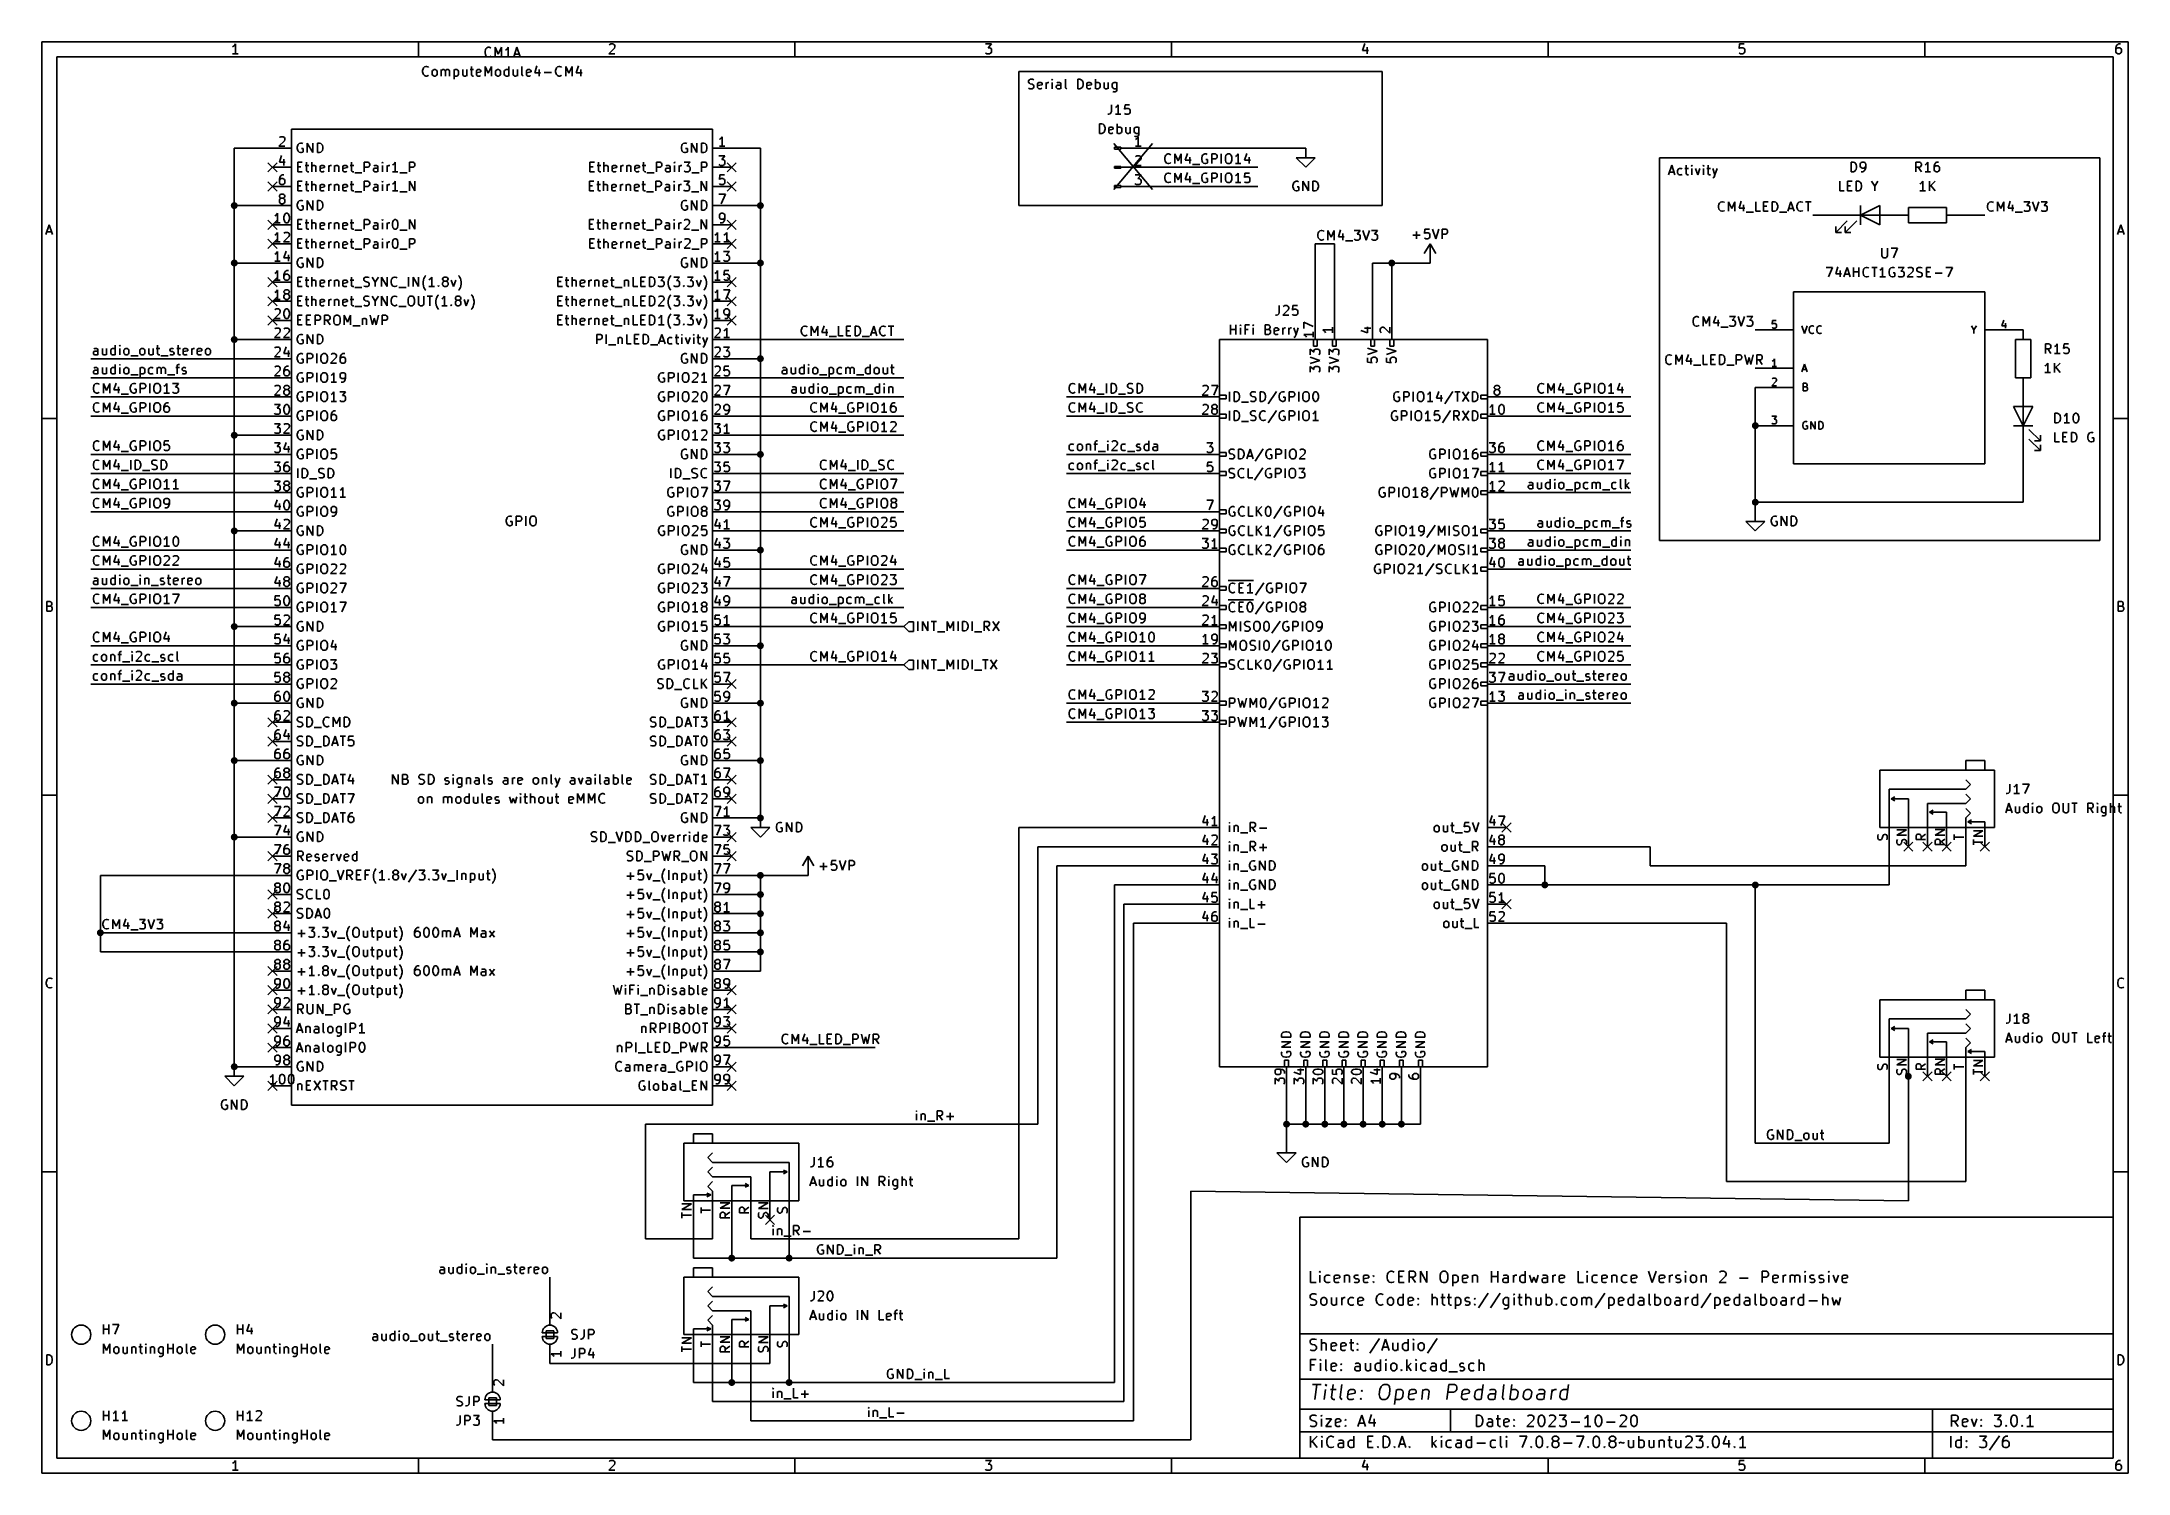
# Model space of a CAD drawing. Extents: x 0.4 to 11.3, y -7.9 to -0.4.
import ezdxf

# ---------------------------------------------------------------- set-up
doc = ezdxf.new("R2010")
doc.units = 0
doc.header["$MEASUREMENT"] = 0
for name, color, linetype in [('BLUE2', 5, 'CONTINUOUS'), ('BLUE3', 171, 'CONTINUOUS'), ('BROWN2', 54, 'CONTINUOUS'), ('CYAN2', 4, 'CONTINUOUS'), ('GRAY1', 251, 'CONTINUOUS'), ('GRAY3', 9, 'CONTINUOUS'), ('GREEN3', 91, 'CONTINUOUS'), ('LORANGE', 41, 'CONTINUOUS'), ('LYELLOW', 51, 'CONTINUOUS'), ('RED2', 1, 'CONTINUOUS'), ('RED3', 11, 'CONTINUOUS')]:
    doc.layers.add(name, color=color, linetype=linetype)

msp = doc.modelspace()

# ---------------------------------------------------------------- linework, layer by layer
at = {"layer": 'BLUE2', "linetype": 'CONTINUOUS'}
for p, q in [((1.576, -1.026), (1.624, -1.074)), ((1.624, -1.026), (1.576, -1.074)), ((3.976, -1.026), (4.024, -1.074)), ((4.024, -1.026), (3.976, -1.074)), ((1.576, -1.126), (1.624, -1.174)), ((1.624, -1.126), (1.576, -1.174)), ((3.976, -1.126), (4.024, -1.174)), ((4.024, -1.126), (3.976, -1.174)), ((1.576, -1.326), (1.624, -1.374)), ((1.624, -1.326), (1.576, -1.374)), ((3.976, -1.326), (4.024, -1.374)), ((4.024, -1.326), (3.976, -1.374)), ((1.576, -1.426), (1.624, -1.474)), ((1.624, -1.426), (1.576, -1.474)), ((3.976, -1.426), (4.024, -1.474)), ((4.024, -1.426), (3.976, -1.474)), ((1.576, -1.626), (1.624, -1.674)), ((1.624, -1.626), (1.576, -1.674)), ((3.976, -1.626), (4.024, -1.674)), ((4.024, -1.626), (3.976, -1.674)), ((1.576, -1.726), (1.624, -1.774)), ((1.624, -1.726), (1.576, -1.774)), ((3.976, -1.726), (4.024, -1.774)), ((4.024, -1.726), (3.976, -1.774)), ((1.576, -1.826), (1.624, -1.874)), ((1.624, -1.826), (1.576, -1.874)), ((3.976, -1.826), (4.024, -1.874)), ((4.024, -1.826), (3.976, -1.874)), ((3.976, -3.726), (4.024, -3.774)), ((4.024, -3.726), (3.976, -3.774)), ((1.576, -3.926), (1.624, -3.974)), ((1.624, -3.926), (1.576, -3.974)), ((3.976, -3.926), (4.024, -3.974)), ((4.024, -3.926), (3.976, -3.974)), ((1.576, -4.026), (1.624, -4.074)), ((1.624, -4.026), (1.576, -4.074)), ((3.976, -4.026), (4.024, -4.074)), ((4.024, -4.026), (3.976, -4.074)), ((1.576, -4.226), (1.624, -4.274)), ((1.624, -4.226), (1.576, -4.274)), ((3.976, -4.226), (4.024, -4.274)), ((4.024, -4.226), (3.976, -4.274)), ((1.576, -4.326), (1.624, -4.374)), ((1.624, -4.326), (1.576, -4.374)), ((3.976, -4.326), (4.024, -4.374)), ((4.024, -4.326), (3.976, -4.374)), ((1.576, -4.426), (1.624, -4.474)), ((1.624, -4.426), (1.576, -4.474)), ((3.976, -4.526), (4.024, -4.574)), ((4.024, -4.526), (3.976, -4.574)), ((8.026, -4.476), (8.074, -4.524)), ((8.074, -4.476), (8.026, -4.524)), ((10.126, -4.576), (10.174, -4.624)), ((10.174, -4.576), (10.126, -4.624)), ((10.226, -4.576), (10.274, -4.624)), ((10.274, -4.576), (10.226, -4.624)), ((10.326, -4.576), (10.374, -4.624)), ((10.374, -4.576), (10.326, -4.624)), ((10.526, -4.576), (10.574, -4.624)), ((10.574, -4.576), (10.526, -4.624)), ((1.576, -4.626), (1.624, -4.674)), ((1.624, -4.626), (1.576, -4.674)), ((3.976, -4.626), (4.024, -4.674)), ((4.024, -4.626), (3.976, -4.674)), ((1.576, -4.826), (1.624, -4.874)), ((1.624, -4.826), (1.576, -4.874)), ((8.026, -4.876), (8.074, -4.924)), ((8.074, -4.876), (8.026, -4.924)), ((1.576, -4.926), (1.624, -4.974)), ((1.624, -4.926), (1.576, -4.974)), ((1.576, -5.226), (1.624, -5.274)), ((1.624, -5.226), (1.576, -5.274)), ((1.576, -5.326), (1.624, -5.374)), ((1.624, -5.326), (1.576, -5.374)), ((3.976, -5.326), (4.024, -5.374)), ((4.024, -5.326), (3.976, -5.374)), ((1.576, -5.426), (1.624, -5.474)), ((1.624, -5.426), (1.576, -5.474)), ((3.976, -5.426), (4.024, -5.474)), ((4.024, -5.426), (3.976, -5.474)), ((1.576, -5.526), (1.624, -5.574)), ((1.624, -5.526), (1.576, -5.574)), ((3.976, -5.526), (4.024, -5.574)), ((4.024, -5.526), (3.976, -5.574)), ((1.576, -5.626), (1.624, -5.674)), ((1.624, -5.626), (1.576, -5.674)), ((3.976, -5.726), (4.024, -5.774)), ((4.024, -5.726), (3.976, -5.774)), ((10.226, -5.776), (10.274, -5.824)), ((10.274, -5.776), (10.226, -5.824)), ((10.326, -5.776), (10.374, -5.824)), ((10.374, -5.776), (10.326, -5.824)), ((10.526, -5.776), (10.574, -5.824)), ((10.574, -5.776), (10.526, -5.824)), ((1.576, -5.826), (1.624, -5.874)), ((1.624, -5.826), (1.576, -5.874)), ((3.976, -5.826), (4.024, -5.874)), ((4.024, -5.826), (3.976, -5.874)), ((4.176, -6.526), (4.224, -6.574)), ((4.224, -6.526), (4.176, -6.574))]:
    msp.add_line(p, q, dxfattribs=at)
at = {"layer": 'BLUE3', "linetype": 'CONTINUOUS'}
for p, q in [((5.5, -0.55), (5.5, -1.25)), ((7.4, -0.55), (5.5, -0.55)), ((5.55113, -0.599075), (5.55351, -0.594315)), ((5.55113, -0.603839), (5.55113, -0.599075)), ((5.55351, -0.608598), (5.55113, -0.603839)), ((5.55113, -0.637173), (5.55828, -0.639551)), ((5.55351, -0.594315), (5.55589, -0.591933)), ((5.55589, -0.61098), (5.55351, -0.608598)), ((5.55589, -0.591933), (5.56066, -0.589551)), ((5.56066, -0.613362), (5.55589, -0.61098)), ((5.55828, -0.639551), (5.57018, -0.639551)), ((5.56066, -0.589551), (5.57256, -0.589551)), ((5.57018, -0.615744), (5.56066, -0.613362)), ((5.57494, -0.618122), (5.57018, -0.615744)), ((5.57018, -0.639551), (5.57494, -0.637173)), ((5.57256, -0.589551), (5.5797, -0.591933)), ((5.57732, -0.620504), (5.57494, -0.618122)), ((5.57494, -0.637173), (5.57732, -0.634791)), ((5.5797, -0.625268), (5.57732, -0.620504)), ((5.57732, -0.634791), (5.5797, -0.630028)), ((5.5797, -0.630028), (5.5797, -0.625268)), ((5.59875, -0.613362), (5.60113, -0.608598)), ((5.59875, -0.632409), (5.59875, -0.613362)), ((5.62256, -0.618122), (5.59875, -0.622886)), ((5.60113, -0.637173), (5.59875, -0.632409)), ((5.60113, -0.608598), (5.60589, -0.60622)), ((5.60589, -0.639551), (5.60113, -0.637173)), ((5.60589, -0.60622), (5.61542, -0.60622)), ((5.61542, -0.639551), (5.60589, -0.639551)), ((5.61542, -0.60622), (5.62018, -0.608598)), ((5.62018, -0.637173), (5.61542, -0.639551)), ((5.62018, -0.608598), (5.62256, -0.613362)), ((5.62256, -0.613362), (5.62256, -0.618122)), ((5.64399, -0.639551), (5.64399, -0.60622)), ((5.64399, -0.615744), (5.64637, -0.61098)), ((5.64637, -0.61098), (5.64875, -0.608598)), ((5.64875, -0.608598), (5.65351, -0.60622)), ((5.65351, -0.60622), (5.65828, -0.60622)), ((5.67494, -0.589551), (5.67256, -0.591933)), ((5.67256, -0.591933), (5.67494, -0.594315)), ((5.67732, -0.591933), (5.67494, -0.589551)), ((5.67494, -0.589551), (5.67494, -0.594315)), ((5.67494, -0.594315), (5.67732, -0.591933)), ((5.67494, -0.639551), (5.67494, -0.60622)), ((5.69637, -0.627646), (5.69875, -0.622886)), ((5.69637, -0.632409), (5.69637, -0.627646)), ((5.69875, -0.637173), (5.69637, -0.632409)), ((5.70352, -0.60622), (5.69875, -0.608598)), ((5.69875, -0.622886), (5.70352, -0.620504)), ((5.70352, -0.639551), (5.69875, -0.637173)), ((5.71304, -0.60622), (5.70352, -0.60622)), ((5.70352, -0.620504), (5.71542, -0.620504)), ((5.71542, -0.639551), (5.70352, -0.639551)), ((5.7178, -0.608598), (5.71304, -0.60622)), ((5.71542, -0.620504), (5.72018, -0.618122)), ((5.72018, -0.637173), (5.71542, -0.639551)), ((5.72018, -0.613362), (5.7178, -0.608598)), ((5.72018, -0.639551), (5.72018, -0.613362)), ((5.74399, -0.632409), (5.74399, -0.589551)), ((5.74637, -0.637173), (5.74399, -0.632409)), ((5.75113, -0.639551), (5.74637, -0.637173)), ((5.80827, -0.639551), (5.80827, -0.589551)), ((5.80827, -0.589551), (5.82018, -0.589551)), ((5.82018, -0.639551), (5.80827, -0.639551)), ((5.82018, -0.589551), (5.82732, -0.591933)), ((5.82732, -0.637173), (5.82018, -0.639551)), ((5.82732, -0.591933), (5.83208, -0.596697)), ((5.83208, -0.632409), (5.82732, -0.637173)), ((5.83208, -0.596697), (5.83446, -0.601457)), ((5.83446, -0.627646), (5.83208, -0.632409)), ((5.83446, -0.601457), (5.83684, -0.61098)), ((5.83684, -0.618122), (5.83446, -0.627646)), ((5.83684, -0.61098), (5.83684, -0.618122)), ((5.85589, -0.613362), (5.85827, -0.608598)), ((5.85589, -0.632409), (5.85589, -0.613362)), ((5.8797, -0.618122), (5.85589, -0.622886)), ((5.85827, -0.637173), (5.85589, -0.632409)), ((5.85827, -0.608598), (5.86304, -0.60622)), ((5.86304, -0.639551), (5.85827, -0.637173)), ((5.86304, -0.60622), (5.87256, -0.60622)), ((5.87256, -0.639551), (5.86304, -0.639551)), ((5.87256, -0.60622), (5.87732, -0.608598)), ((5.87732, -0.637173), (5.87256, -0.639551)), ((5.87732, -0.608598), (5.8797, -0.613362)), ((5.8797, -0.613362), (5.8797, -0.618122)), ((5.90113, -0.639551), (5.90113, -0.589551)), ((5.90113, -0.608598), (5.90589, -0.60622)), ((5.90589, -0.639551), (5.90113, -0.637173)), ((5.90589, -0.60622), (5.91542, -0.60622)), ((5.91542, -0.639551), (5.90589, -0.639551)), ((5.91542, -0.60622), (5.92018, -0.608598)), ((5.92018, -0.637173), (5.91542, -0.639551)), ((5.92018, -0.608598), (5.92256, -0.61098)), ((5.92256, -0.634791), (5.92018, -0.637173)), ((5.92256, -0.61098), (5.92494, -0.615744)), ((5.92494, -0.630028), (5.92256, -0.634791)), ((5.92494, -0.615744), (5.92494, -0.630028)), ((5.94637, -0.60622), (5.94637, -0.632409)), ((5.94637, -0.632409), (5.94875, -0.637173)), ((5.94875, -0.637173), (5.95351, -0.639551)), ((5.95351, -0.639551), (5.96065, -0.639551)), ((5.96065, -0.639551), (5.96541, -0.637173)), ((5.96541, -0.637173), (5.9678, -0.634791)), ((5.9678, -0.60622), (5.9678, -0.639551)), ((5.98922, -0.615744), (5.9916, -0.61098)), ((5.98922, -0.630028), (5.98922, -0.615744)), ((5.9916, -0.634791), (5.98922, -0.630028)), ((5.9916, -0.61098), (5.99398, -0.608598)), ((5.99398, -0.637173), (5.9916, -0.634791)), ((5.99637, -0.65622), (5.9916, -0.653839)), ((5.99398, -0.608598), (5.99875, -0.60622)), ((5.99875, -0.639551), (5.99398, -0.637173)), ((5.99875, -0.60622), (6.00827, -0.60622)), ((6.00827, -0.639551), (5.99875, -0.639551)), ((6.00827, -0.653839), (6.00351, -0.65622)), ((6.00827, -0.60622), (6.01303, -0.608598)), ((6.01303, -0.637173), (6.00827, -0.639551)), ((6.01065, -0.651457), (6.00827, -0.653839)), ((6.01303, -0.646697), (6.01065, -0.651457)), ((6.01303, -0.60622), (6.01303, -0.646697)), ((7.4, -1.25), (7.4, -0.55)), ((6.00351, -0.65622), (5.99637, -0.65622)), ((8.85, -1), (8.85, -3)), ((11.15, -1), (8.85, -1)), ((8.89637, -1.08955), (8.91304, -1.03955)), ((8.90113, -1.07527), (8.92494, -1.07527)), ((8.91304, -1.03955), (8.9297, -1.08955)), ((8.94399, -1.06574), (8.94637, -1.06098)), ((8.94399, -1.08003), (8.94399, -1.06574)), ((8.94637, -1.08479), (8.94399, -1.08003)), ((8.94637, -1.06098), (8.94875, -1.0586)), ((8.94875, -1.08717), (8.94637, -1.08479)), ((8.94875, -1.0586), (8.95352, -1.05622)), ((8.95352, -1.08955), (8.94875, -1.08717)), ((8.95352, -1.05622), (8.96304, -1.05622)), ((8.96304, -1.08955), (8.95352, -1.08955)), ((8.96304, -1.05622), (8.9678, -1.0586)), ((8.9678, -1.08717), (8.96304, -1.08955)), ((8.98209, -1.05622), (9.00113, -1.05622)), ((8.98923, -1.03955), (8.98923, -1.08241)), ((8.98923, -1.08241), (8.99161, -1.08717)), ((8.99161, -1.08717), (8.99637, -1.08955)), ((8.99637, -1.08955), (9.00113, -1.08955)), ((9.0178, -1.03955), (9.01542, -1.04193)), ((9.01542, -1.04193), (9.0178, -1.04431)), ((9.02018, -1.04193), (9.0178, -1.03955)), ((9.0178, -1.03955), (9.0178, -1.04431)), ((9.0178, -1.04431), (9.02018, -1.04193)), ((9.0178, -1.08955), (9.0178, -1.05622)), ((9.03685, -1.05622), (9.04876, -1.08955)), ((9.04876, -1.08955), (9.06066, -1.05622)), ((9.0797, -1.03955), (9.07733, -1.04193)), ((9.07733, -1.04193), (9.0797, -1.04431)), ((9.08209, -1.04193), (9.0797, -1.03955)), ((9.0797, -1.03955), (9.0797, -1.04431)), ((9.0797, -1.04431), (9.08209, -1.04193)), ((9.0797, -1.08955), (9.0797, -1.05622)), ((9.09637, -1.05622), (9.11542, -1.05622)), ((9.10352, -1.03955), (9.10352, -1.08241)), ((9.10352, -1.08241), (9.1059, -1.08717)), ((9.1059, -1.08717), (9.11066, -1.08955)), ((9.11066, -1.08955), (9.11542, -1.08955)), ((9.12733, -1.05622), (9.13923, -1.08955)), ((9.13923, -1.08955), (9.13447, -1.10146)), ((9.15113, -1.05622), (9.13923, -1.08955)), ((11.15, -3), (11.15, -1)), ((9.13209, -1.10384), (9.12733, -1.10622)), ((9.13447, -1.10146), (9.13209, -1.10384)), ((5.5, -1.25), (7.4, -1.25)), ((8.85, -3), (11.15, -3))]:
    msp.add_line(p, q, dxfattribs=at)
at = {"layer": 'BROWN2', "linetype": 'CONTINUOUS'}
for p, q in [((4.925, -3.425), (4.9, -3.45)), ((4.9, -3.45), (4.925, -3.475)), ((4.95, -3.425), (4.925, -3.425)), ((4.925, -3.475), (4.95, -3.475)), ((4.95, -3.475), (4.95, -3.425)), ((4.97351, -3.4728), (4.97351, -3.4228)), ((4.99732, -3.4728), (4.99732, -3.4228)), ((4.99732, -3.4228), (5.02589, -3.4728)), ((5.02589, -3.4728), (5.02589, -3.4228)), ((5.04256, -3.4228), (5.07113, -3.4228)), ((5.05685, -3.4728), (5.05685, -3.4228)), ((5.0759, -3.47757), (5.11399, -3.47757)), ((5.12589, -3.4728), (5.12589, -3.4228)), ((5.12589, -3.4228), (5.14256, -3.45852)), ((5.14256, -3.45852), (5.15923, -3.4228)), ((5.15923, -3.4228), (5.15923, -3.4728)), ((5.18304, -3.4728), (5.18304, -3.4228)), ((5.20685, -3.4728), (5.20685, -3.4228)), ((5.20685, -3.4228), (5.21875, -3.4228)), ((5.21875, -3.4728), (5.20685, -3.4728)), ((5.21875, -3.4228), (5.22589, -3.42519)), ((5.22589, -3.47043), (5.21875, -3.4728)), ((5.22589, -3.42519), (5.23066, -3.42995)), ((5.23066, -3.46566), (5.22589, -3.47043)), ((5.23066, -3.42995), (5.23304, -3.43471)), ((5.23304, -3.4609), (5.23066, -3.46566)), ((5.23304, -3.43471), (5.23542, -3.44423)), ((5.23542, -3.45137), (5.23304, -3.4609)), ((5.23542, -3.44423), (5.23542, -3.45137)), ((5.25685, -3.4728), (5.25685, -3.4228)), ((5.26876, -3.47757), (5.30685, -3.47757)), ((5.31875, -3.4728), (5.31875, -3.4228)), ((5.31875, -3.4228), (5.3378, -3.4228)), ((5.3378, -3.449), (5.31875, -3.449)), ((5.34732, -3.4728), (5.33066, -3.449)), ((5.3378, -3.4228), (5.34256, -3.42519)), ((5.34256, -3.44661), (5.3378, -3.449)), ((5.34256, -3.42519), (5.34494, -3.42757)), ((5.34494, -3.44423), (5.34256, -3.44661)), ((5.34494, -3.42757), (5.34732, -3.43233)), ((5.34732, -3.43947), (5.34494, -3.44423)), ((5.34732, -3.43233), (5.34732, -3.43947)), ((5.36399, -3.4228), (5.39732, -3.4728)), ((5.39732, -3.4228), (5.36399, -3.4728)), ((4.925, -3.625), (4.9, -3.65)), ((4.9, -3.65), (4.925, -3.675)), ((4.95, -3.625), (4.925, -3.625)), ((4.925, -3.675), (4.95, -3.675)), ((4.95, -3.675), (4.95, -3.625)), ((4.97351, -3.6728), (4.97351, -3.6228)), ((4.99732, -3.6728), (4.99732, -3.6228)), ((4.99732, -3.6228), (5.02589, -3.6728)), ((5.02589, -3.6728), (5.02589, -3.6228)), ((5.04256, -3.6228), (5.07113, -3.6228)), ((5.05685, -3.6728), (5.05685, -3.6228)), ((5.0759, -3.67757), (5.11399, -3.67757)), ((5.12589, -3.6728), (5.12589, -3.6228)), ((5.12589, -3.6228), (5.14256, -3.65852)), ((5.14256, -3.65852), (5.15923, -3.6228)), ((5.15923, -3.6228), (5.15923, -3.6728)), ((5.18304, -3.6728), (5.18304, -3.6228)), ((5.20685, -3.6728), (5.20685, -3.6228)), ((5.20685, -3.6228), (5.21875, -3.6228)), ((5.21875, -3.6728), (5.20685, -3.6728)), ((5.21875, -3.6228), (5.22589, -3.62519)), ((5.22589, -3.67043), (5.21875, -3.6728)), ((5.22589, -3.62519), (5.23066, -3.62995)), ((5.23066, -3.66566), (5.22589, -3.67043)), ((5.23066, -3.62995), (5.23304, -3.63471)), ((5.23304, -3.6609), (5.23066, -3.66566)), ((5.23304, -3.63471), (5.23542, -3.64423)), ((5.23542, -3.65137), (5.23304, -3.6609)), ((5.23542, -3.64423), (5.23542, -3.65137)), ((5.25685, -3.6728), (5.25685, -3.6228)), ((5.26876, -3.67757), (5.30685, -3.67757)), ((5.31161, -3.6228), (5.34018, -3.6228)), ((5.3259, -3.6728), (5.3259, -3.6228)), ((5.35209, -3.6228), (5.38542, -3.6728)), ((5.38542, -3.6228), (5.35209, -3.6728))]:
    msp.add_line(p, q, dxfattribs=at)
at = {"layer": 'CYAN2', "linetype": 'CONTINUOUS'}
for p, q in [((2.71072, -0.444232), (2.71309, -0.434709)), ((2.71309, -0.434709), (2.71548, -0.429949)), ((2.71548, -0.429949), (2.72024, -0.425185)), ((2.72024, -0.425185), (2.72738, -0.422803)), ((2.72738, -0.422803), (2.73214, -0.422803)), ((2.73214, -0.422803), (2.73929, -0.425185)), ((2.73929, -0.425185), (2.74167, -0.427567)), ((2.76309, -0.472803), (2.76309, -0.422803)), ((2.76309, -0.422803), (2.77976, -0.45852)), ((2.77976, -0.45852), (2.79643, -0.422803)), ((2.79643, -0.422803), (2.79643, -0.472803)), ((2.82262, -0.434709), (2.81786, -0.437091)), ((2.82738, -0.429949), (2.82262, -0.434709)), ((2.83214, -0.422803), (2.82738, -0.429949)), ((2.83214, -0.472803), (2.83214, -0.422803)), ((2.86071, -0.472803), (2.87738, -0.422803)), ((2.87738, -0.422803), (2.89405, -0.472803)), ((2.38453, -0.544232), (2.38691, -0.534709)), ((2.38453, -0.551374), (2.38453, -0.544232)), ((2.38691, -0.534709), (2.38929, -0.529949)), ((2.38929, -0.529949), (2.39406, -0.525185)), ((2.39406, -0.525185), (2.4012, -0.522803)), ((2.4012, -0.522803), (2.40596, -0.522803)), ((2.40596, -0.522803), (2.4131, -0.525185)), ((2.4131, -0.525185), (2.41548, -0.527567)), ((2.43453, -0.548996), (2.43691, -0.544232)), ((2.43691, -0.544232), (2.43929, -0.54185)), ((2.43929, -0.54185), (2.44406, -0.539472)), ((2.44406, -0.539472), (2.4512, -0.539472)), ((2.4512, -0.539472), (2.45596, -0.54185)), ((2.45596, -0.54185), (2.45834, -0.544232)), ((2.45834, -0.544232), (2.46072, -0.548996)), ((2.48215, -0.572803), (2.48215, -0.539472)), ((2.48215, -0.544232), (2.48453, -0.54185)), ((2.48453, -0.54185), (2.48929, -0.539472)), ((2.48929, -0.539472), (2.49643, -0.539472)), ((2.49643, -0.539472), (2.50119, -0.54185)), ((2.50119, -0.54185), (2.50357, -0.546614)), ((2.50357, -0.546614), (2.50596, -0.54185)), ((2.50596, -0.54185), (2.51072, -0.539472)), ((2.51072, -0.539472), (2.51786, -0.539472)), ((2.51786, -0.539472), (2.52262, -0.54185)), ((2.52262, -0.54185), (2.525, -0.546614)), ((2.54881, -0.539472), (2.54881, -0.589472)), ((2.54881, -0.54185), (2.55357, -0.539472)), ((2.55357, -0.539472), (2.5631, -0.539472)), ((2.5631, -0.539472), (2.56786, -0.54185)), ((2.56786, -0.54185), (2.57024, -0.544232)), ((2.57024, -0.544232), (2.57262, -0.548996)), ((2.59405, -0.539472), (2.59405, -0.565661)), ((2.61548, -0.539472), (2.61548, -0.572803)), ((2.63214, -0.539472), (2.65119, -0.539472)), ((2.63928, -0.522803), (2.63928, -0.565661)), ((2.66548, -0.546614), (2.66785, -0.54185)), ((2.66785, -0.54185), (2.67262, -0.539472)), ((2.67262, -0.539472), (2.68214, -0.539472)), ((2.68214, -0.539472), (2.6869, -0.54185)), ((2.6869, -0.54185), (2.68928, -0.546614)), ((2.71071, -0.572803), (2.71071, -0.522803)), ((2.71071, -0.522803), (2.72738, -0.55852)), ((2.71072, -0.451374), (2.71072, -0.444232)), ((2.71309, -0.460898), (2.71072, -0.451374)), ((2.71548, -0.465661), (2.71309, -0.460898)), ((2.72024, -0.470425), (2.71548, -0.465661)), ((2.72738, -0.472803), (2.72024, -0.470425)), ((2.73214, -0.472803), (2.72738, -0.472803)), ((2.72738, -0.55852), (2.74405, -0.522803)), ((2.73929, -0.470425), (2.73214, -0.472803)), ((2.74167, -0.468043), (2.73929, -0.470425)), ((2.74405, -0.522803), (2.74405, -0.572803)), ((2.76548, -0.548996), (2.76785, -0.544232)), ((2.76785, -0.544232), (2.77024, -0.54185)), ((2.77024, -0.54185), (2.775, -0.539472)), ((2.775, -0.539472), (2.78214, -0.539472)), ((2.78214, -0.539472), (2.7869, -0.54185)), ((2.7869, -0.54185), (2.78928, -0.544232)), ((2.78928, -0.544232), (2.79167, -0.548996)), ((2.81071, -0.548996), (2.81309, -0.544232)), ((2.81309, -0.544232), (2.81547, -0.54185)), ((2.81547, -0.54185), (2.82024, -0.539472)), ((2.84643, -0.472803), (2.81786, -0.472803)), ((2.82024, -0.539472), (2.82976, -0.539472)), ((2.82976, -0.539472), (2.83452, -0.54185)), ((2.83452, -0.572803), (2.83452, -0.522803)), ((2.85833, -0.539472), (2.85833, -0.565661)), ((2.86548, -0.45852), (2.88928, -0.45852)), ((2.87976, -0.539472), (2.87976, -0.572803)), ((2.90356, -0.565661), (2.90356, -0.522803)), ((2.92737, -0.546614), (2.92975, -0.54185)), ((2.92975, -0.54185), (2.93452, -0.539472)), ((2.93452, -0.539472), (2.94404, -0.539472)), ((2.94404, -0.539472), (2.9488, -0.54185)), ((2.9488, -0.54185), (2.95118, -0.546614)), ((2.98213, -0.520425), (2.97023, -0.556138)), ((2.99404, -0.539472), (2.99404, -0.572803)), ((3.07976, -0.544232), (3.08213, -0.534709)), ((3.07976, -0.551374), (3.07976, -0.544232)), ((3.08213, -0.534709), (3.08452, -0.529949)), ((3.08452, -0.529949), (3.08928, -0.525185)), ((3.08928, -0.525185), (3.09642, -0.522803)), ((3.09642, -0.522803), (3.10118, -0.522803)), ((3.10118, -0.522803), (3.10833, -0.525185)), ((3.10833, -0.525185), (3.1107, -0.527567)), ((3.13213, -0.572803), (3.13213, -0.522803)), ((3.13213, -0.522803), (3.1488, -0.55852)), ((3.1488, -0.55852), (3.16547, -0.522803)), ((3.16547, -0.522803), (3.16547, -0.572803)), ((3.1988, -0.520425), (3.1869, -0.556138)), ((3.2107, -0.539472), (3.2107, -0.572803)), ((2.38691, -0.560898), (2.38453, -0.551374)), ((2.38929, -0.565661), (2.38691, -0.560898)), ((2.39406, -0.570425), (2.38929, -0.565661)), ((2.4012, -0.572803), (2.39406, -0.570425)), ((2.40596, -0.572803), (2.4012, -0.572803)), ((2.4131, -0.570425), (2.40596, -0.572803)), ((2.41548, -0.568043), (2.4131, -0.570425)), ((2.43453, -0.56328), (2.43453, -0.548996)), ((2.43691, -0.568043), (2.43453, -0.56328)), ((2.43929, -0.570425), (2.43691, -0.568043)), ((2.44406, -0.572803), (2.43929, -0.570425)), ((2.4512, -0.572803), (2.44406, -0.572803)), ((2.45596, -0.570425), (2.4512, -0.572803)), ((2.45834, -0.568043), (2.45596, -0.570425)), ((2.46072, -0.56328), (2.45834, -0.568043)), ((2.46072, -0.548996), (2.46072, -0.56328)), ((2.50357, -0.546614), (2.50357, -0.572803)), ((2.525, -0.546614), (2.525, -0.572803)), ((2.55357, -0.572803), (2.54881, -0.570425)), ((2.5631, -0.572803), (2.55357, -0.572803)), ((2.56786, -0.570425), (2.5631, -0.572803)), ((2.57024, -0.568043), (2.56786, -0.570425)), ((2.57262, -0.56328), (2.57024, -0.568043)), ((2.57262, -0.548996), (2.57262, -0.56328)), ((2.59405, -0.565661), (2.59643, -0.570425)), ((2.59643, -0.570425), (2.60119, -0.572803)), ((2.60119, -0.572803), (2.60833, -0.572803)), ((2.60833, -0.572803), (2.61309, -0.570425)), ((2.61309, -0.570425), (2.61548, -0.568043)), ((2.63928, -0.565661), (2.64167, -0.570425)), ((2.64167, -0.570425), (2.64643, -0.572803)), ((2.64643, -0.572803), (2.65119, -0.572803)), ((2.66548, -0.565661), (2.66548, -0.546614)), ((2.68928, -0.551374), (2.66548, -0.556138)), ((2.66785, -0.570425), (2.66548, -0.565661)), ((2.67262, -0.572803), (2.66785, -0.570425)), ((2.68214, -0.572803), (2.67262, -0.572803)), ((2.6869, -0.570425), (2.68214, -0.572803)), ((2.68928, -0.546614), (2.68928, -0.551374)), ((2.76548, -0.56328), (2.76548, -0.548996)), ((2.76785, -0.568043), (2.76548, -0.56328)), ((2.77024, -0.570425), (2.76785, -0.568043)), ((2.775, -0.572803), (2.77024, -0.570425)), ((2.78214, -0.572803), (2.775, -0.572803)), ((2.7869, -0.570425), (2.78214, -0.572803)), ((2.78928, -0.568043), (2.7869, -0.570425)), ((2.79167, -0.56328), (2.78928, -0.568043)), ((2.79167, -0.548996), (2.79167, -0.56328)), ((2.81071, -0.56328), (2.81071, -0.548996)), ((2.81309, -0.568043), (2.81071, -0.56328)), ((2.81547, -0.570425), (2.81309, -0.568043)), ((2.82024, -0.572803), (2.81547, -0.570425)), ((2.82976, -0.572803), (2.82024, -0.572803)), ((2.83452, -0.570425), (2.82976, -0.572803)), ((2.85833, -0.565661), (2.86071, -0.570425)), ((2.86071, -0.570425), (2.86547, -0.572803)), ((2.86547, -0.572803), (2.87261, -0.572803)), ((2.87261, -0.572803), (2.87737, -0.570425)), ((2.87737, -0.570425), (2.87976, -0.568043)), ((2.90594, -0.570425), (2.90356, -0.565661)), ((2.91071, -0.572803), (2.90594, -0.570425)), ((2.92737, -0.565661), (2.92737, -0.546614)), ((2.95118, -0.551374), (2.92737, -0.556138)), ((2.92975, -0.570425), (2.92737, -0.565661)), ((2.93452, -0.572803), (2.92975, -0.570425)), ((2.94404, -0.572803), (2.93452, -0.572803)), ((2.9488, -0.570425), (2.94404, -0.572803)), ((2.95118, -0.546614), (2.95118, -0.551374)), ((2.97023, -0.556138), (3.00118, -0.556138)), ((3.02023, -0.553756), (3.05833, -0.553756)), ((3.08213, -0.560898), (3.07976, -0.551374)), ((3.08452, -0.565661), (3.08213, -0.560898)), ((3.08928, -0.570425), (3.08452, -0.565661)), ((3.09642, -0.572803), (3.08928, -0.570425)), ((3.10118, -0.572803), (3.09642, -0.572803)), ((3.10833, -0.570425), (3.10118, -0.572803)), ((3.1107, -0.568043), (3.10833, -0.570425)), ((3.1869, -0.556138), (3.21785, -0.556138)), ((1.7319, -0.935035), (1.72952, -0.944559)), ((1.72952, -0.944559), (1.72952, -0.951701)), ((1.72952, -0.951701), (1.7319, -0.961224)), ((1.73428, -0.930276), (1.7319, -0.935035)), ((1.7319, -0.961224), (1.73428, -0.965988)), ((1.73905, -0.925512), (1.73428, -0.930276)), ((1.73428, -0.965988), (1.73905, -0.970752)), ((1.74619, -0.92313), (1.73905, -0.925512)), ((1.73905, -0.970752), (1.74619, -0.97313)), ((1.75333, -0.92313), (1.74619, -0.92313)), ((1.74619, -0.97313), (1.75095, -0.97313)), ((1.76047, -0.951701), (1.75095, -0.951701)), ((1.75095, -0.97313), (1.75809, -0.970752)), ((1.75809, -0.925512), (1.75333, -0.92313)), ((1.75809, -0.970752), (1.76047, -0.96837)), ((1.76047, -0.96837), (1.76047, -0.951701)), ((1.7819, -0.97313), (1.7819, -0.92313)), ((1.7819, -0.92313), (1.81047, -0.97313)), ((1.81047, -0.97313), (1.81047, -0.92313)), ((1.83428, -0.97313), (1.83428, -0.92313)), ((1.83428, -0.92313), (1.84619, -0.92313)), ((1.84619, -0.97313), (1.83428, -0.97313)), ((1.84619, -0.92313), (1.85333, -0.925512)), ((1.85333, -0.970752), (1.84619, -0.97313)), ((1.85333, -0.925512), (1.85809, -0.930276)), ((1.85809, -0.965988), (1.85333, -0.970752)), ((1.85809, -0.930276), (1.86048, -0.935035)), ((1.86048, -0.961224), (1.85809, -0.965988)), ((1.86048, -0.935035), (1.86285, -0.944559)), ((1.86285, -0.951701), (1.86048, -0.961224)), ((1.86285, -0.944559), (1.86285, -0.951701)), ((3.73952, -0.935035), (3.73714, -0.944559)), ((3.73714, -0.944559), (3.73714, -0.951701)), ((3.73714, -0.951701), (3.73952, -0.961224)), ((3.7419, -0.930276), (3.73952, -0.935035)), ((3.73952, -0.961224), (3.7419, -0.965988)), ((3.74667, -0.925512), (3.7419, -0.930276)), ((3.7419, -0.965988), (3.74667, -0.970752)), ((3.75381, -0.92313), (3.74667, -0.925512)), ((3.74667, -0.970752), (3.75381, -0.97313)), ((3.76095, -0.92313), (3.75381, -0.92313)), ((3.75381, -0.97313), (3.75857, -0.97313)), ((3.76809, -0.951701), (3.75857, -0.951701)), ((3.75857, -0.97313), (3.76571, -0.970752)), ((3.76571, -0.925512), (3.76095, -0.92313)), ((3.76571, -0.970752), (3.76809, -0.96837)), ((3.76809, -0.96837), (3.76809, -0.951701)), ((3.78952, -0.97313), (3.78952, -0.92313)), ((3.78952, -0.92313), (3.81809, -0.97313)), ((3.81809, -0.97313), (3.81809, -0.92313)), ((3.8419, -0.97313), (3.8419, -0.92313)), ((3.8419, -0.92313), (3.85381, -0.92313)), ((3.85381, -0.97313), (3.8419, -0.97313)), ((3.85381, -0.92313), (3.86095, -0.925512)), ((3.86095, -0.970752), (3.85381, -0.97313)), ((3.86095, -0.925512), (3.86571, -0.930276)), ((3.86571, -0.965988), (3.86095, -0.970752)), ((3.86571, -0.930276), (3.86809, -0.935035)), ((3.86809, -0.961224), (3.86571, -0.965988)), ((3.86809, -0.935035), (3.87047, -0.944559)), ((3.87047, -0.951701), (3.86809, -0.961224)), ((3.87047, -0.944559), (3.87047, -0.951701)), ((1.7319, -1.07313), (1.7319, -1.02313)), ((1.7319, -1.02313), (1.75571, -1.02313)), ((1.7319, -1.04694), (1.74857, -1.04694)), ((1.75571, -1.07313), (1.7319, -1.07313)), ((1.77, -1.0398), (1.78904, -1.0398)), ((1.77714, -1.02313), (1.77714, -1.06599)), ((1.77714, -1.06599), (1.77952, -1.07075)), ((1.77952, -1.07075), (1.78428, -1.07313)), ((1.78428, -1.07313), (1.78904, -1.07313)), ((1.80571, -1.07313), (1.80571, -1.02313)), ((1.80809, -1.04218), (1.80571, -1.04456)), ((1.81285, -1.0398), (1.80809, -1.04218)), ((1.82, -1.0398), (1.81285, -1.0398)), ((1.82476, -1.04218), (1.82, -1.0398)), ((1.82714, -1.04694), (1.82476, -1.04218)), ((1.82714, -1.07313), (1.82714, -1.04694)), ((1.84857, -1.04694), (1.85094, -1.04218)), ((1.84857, -1.06599), (1.84857, -1.04694)), ((1.87237, -1.0517), (1.84857, -1.05646)), ((1.85094, -1.07075), (1.84857, -1.06599)), ((1.85094, -1.04218), (1.85571, -1.0398)), ((1.85571, -1.07313), (1.85094, -1.07075)), ((1.85571, -1.0398), (1.86523, -1.0398)), ((1.86523, -1.07313), (1.85571, -1.07313)), ((1.86523, -1.0398), (1.86999, -1.04218)), ((1.86999, -1.07075), (1.86523, -1.07313)), ((1.86999, -1.04218), (1.87237, -1.04694)), ((1.87237, -1.04694), (1.87237, -1.0517)), ((1.8938, -1.07313), (1.8938, -1.0398)), ((1.8938, -1.04932), (1.89619, -1.04456)), ((1.89619, -1.04456), (1.89857, -1.04218)), ((1.89857, -1.04218), (1.90333, -1.0398)), ((1.90333, -1.0398), (1.90809, -1.0398)), ((1.92476, -1.0398), (1.92476, -1.07313)), ((1.92476, -1.04456), (1.92714, -1.04218)), ((1.92714, -1.04218), (1.9319, -1.0398)), ((1.9319, -1.0398), (1.93904, -1.0398)), ((1.93904, -1.0398), (1.9438, -1.04218)), ((1.9438, -1.04218), (1.94619, -1.04694)), ((1.94619, -1.04694), (1.94619, -1.07313)), ((1.96761, -1.04694), (1.96999, -1.04218)), ((1.96761, -1.06599), (1.96761, -1.04694)), ((1.99142, -1.0517), (1.96761, -1.05646)), ((1.96999, -1.07075), (1.96761, -1.06599)), ((1.96999, -1.04218), (1.97476, -1.0398)), ((1.97476, -1.07313), (1.96999, -1.07075)), ((1.97476, -1.0398), (1.98428, -1.0398)), ((1.98428, -1.07313), (1.97476, -1.07313)), ((1.98428, -1.0398), (1.98904, -1.04218)), ((1.98904, -1.07075), (1.98428, -1.07313)), ((1.98904, -1.04218), (1.99142, -1.04694)), ((1.99142, -1.04694), (1.99142, -1.0517)), ((2.00571, -1.0398), (2.02476, -1.0398)), ((2.01285, -1.02313), (2.01285, -1.06599)), ((2.01285, -1.06599), (2.01523, -1.07075)), ((2.01523, -1.07075), (2.02, -1.07313)), ((2.02, -1.07313), (2.02476, -1.07313)), ((2.02952, -1.07789), (2.06761, -1.07789)), ((2.07952, -1.07313), (2.07952, -1.02313)), ((2.07952, -1.02313), (2.09856, -1.02313)), ((2.09856, -1.04932), (2.07952, -1.04932)), ((2.09856, -1.02313), (2.10333, -1.02551)), ((2.10333, -1.04694), (2.09856, -1.04932)), ((2.10333, -1.02551), (2.10571, -1.02789)), ((2.10571, -1.04456), (2.10333, -1.04694)), ((2.10571, -1.02789), (2.10809, -1.03265)), ((2.10809, -1.0398), (2.10571, -1.04456)), ((2.10809, -1.03265), (2.10809, -1.0398)), ((2.12714, -1.06122), (2.12952, -1.05646)), ((2.12714, -1.06599), (2.12714, -1.06122)), ((2.12952, -1.07075), (2.12714, -1.06599)), ((2.13428, -1.0398), (2.12952, -1.04218)), ((2.12952, -1.05646), (2.13428, -1.05408)), ((2.13428, -1.07313), (2.12952, -1.07075)), ((2.1438, -1.0398), (2.13428, -1.0398)), ((2.13428, -1.05408), (2.14619, -1.05408)), ((2.14619, -1.07313), (2.13428, -1.07313)), ((2.14856, -1.04218), (2.1438, -1.0398)), ((2.14619, -1.05408), (2.15094, -1.0517)), ((2.15094, -1.07075), (2.14619, -1.07313)), ((2.15094, -1.04694), (2.14856, -1.04218)), ((2.15094, -1.07313), (2.15094, -1.04694)), ((2.17475, -1.02313), (2.17237, -1.02551)), ((2.17237, -1.02551), (2.17475, -1.02789)), ((2.17713, -1.02551), (2.17475, -1.02313)), ((2.17475, -1.02313), (2.17475, -1.02789)), ((2.17475, -1.02789), (2.17713, -1.02551)), ((2.17475, -1.07313), (2.17475, -1.0398)), ((2.19856, -1.07313), (2.19856, -1.0398)), ((2.19856, -1.04932), (2.20094, -1.04456)), ((2.20094, -1.04456), (2.20333, -1.04218)), ((2.20333, -1.04218), (2.20809, -1.0398)), ((2.20809, -1.0398), (2.21285, -1.0398)), ((2.2319, -1.03504), (2.22714, -1.03742)), ((2.25571, -1.07313), (2.22714, -1.07313)), ((2.23666, -1.03028), (2.2319, -1.03504)), ((2.24142, -1.02313), (2.23666, -1.03028)), ((2.24142, -1.07313), (2.24142, -1.02313)), ((2.26523, -1.07789), (2.30333, -1.07789)), ((2.31523, -1.07313), (2.31523, -1.02313)), ((2.31523, -1.02313), (2.33428, -1.02313)), ((2.33428, -1.04932), (2.31523, -1.04932)), ((2.33428, -1.02313), (2.33904, -1.02551)), ((2.33904, -1.04694), (2.33428, -1.04932)), ((2.33904, -1.02551), (2.34142, -1.02789)), ((2.34142, -1.04456), (2.33904, -1.04694)), ((2.34142, -1.02789), (2.3438, -1.03265)), ((2.3438, -1.0398), (2.34142, -1.04456)), ((2.3438, -1.03265), (2.3438, -1.0398)), ((3.25857, -1.07313), (3.25857, -1.02313)), ((3.25857, -1.02313), (3.28239, -1.02313)), ((3.25857, -1.04694), (3.27524, -1.04694)), ((3.28239, -1.07313), (3.25857, -1.07313)), ((3.29667, -1.0398), (3.31572, -1.0398)), ((3.30381, -1.02313), (3.30381, -1.06599)), ((3.30381, -1.06599), (3.30619, -1.07075)), ((3.30619, -1.07075), (3.31096, -1.07313)), ((3.31096, -1.07313), (3.31572, -1.07313)), ((3.33238, -1.07313), (3.33238, -1.02313)), ((3.33476, -1.04218), (3.33238, -1.04456)), ((3.33953, -1.0398), (3.33476, -1.04218)), ((3.34667, -1.0398), (3.33953, -1.0398)), ((3.35143, -1.04218), (3.34667, -1.0398)), ((3.35381, -1.04694), (3.35143, -1.04218)), ((3.35381, -1.07313), (3.35381, -1.04694)), ((3.37524, -1.04694), (3.37762, -1.04218)), ((3.37524, -1.06599), (3.37524, -1.04694)), ((3.39905, -1.0517), (3.37524, -1.05646)), ((3.37762, -1.07075), (3.37524, -1.06599)), ((3.37762, -1.04218), (3.38238, -1.0398)), ((3.38238, -1.07313), (3.37762, -1.07075)), ((3.38238, -1.0398), (3.39191, -1.0398)), ((3.39191, -1.07313), (3.38238, -1.07313)), ((3.39191, -1.0398), (3.39667, -1.04218)), ((3.39667, -1.07075), (3.39191, -1.07313)), ((3.39667, -1.04218), (3.39905, -1.04694)), ((3.39905, -1.04694), (3.39905, -1.0517)), ((3.42048, -1.07313), (3.42048, -1.0398)), ((3.42048, -1.04932), (3.42286, -1.04456)), ((3.42286, -1.04456), (3.42524, -1.04218)), ((3.42524, -1.04218), (3.43, -1.0398)), ((3.43, -1.0398), (3.43476, -1.0398)), ((3.45143, -1.0398), (3.45143, -1.07313)), ((3.45143, -1.04456), (3.45381, -1.04218)), ((3.45381, -1.04218), (3.45857, -1.0398)), ((3.45857, -1.0398), (3.46572, -1.0398)), ((3.46572, -1.0398), (3.47048, -1.04218)), ((3.47048, -1.04218), (3.47286, -1.04694)), ((3.47286, -1.04694), (3.47286, -1.07313)), ((3.49429, -1.04694), (3.49667, -1.04218)), ((3.49429, -1.06599), (3.49429, -1.04694)), ((3.51809, -1.0517), (3.49429, -1.05646)), ((3.49667, -1.07075), (3.49429, -1.06599)), ((3.49667, -1.04218), (3.50143, -1.0398)), ((3.50143, -1.07313), (3.49667, -1.07075)), ((3.50143, -1.0398), (3.51095, -1.0398)), ((3.51095, -1.07313), (3.50143, -1.07313)), ((3.51095, -1.0398), (3.51571, -1.04218)), ((3.51571, -1.07075), (3.51095, -1.07313)), ((3.51571, -1.04218), (3.51809, -1.04694)), ((3.51809, -1.04694), (3.51809, -1.0517)), ((3.53238, -1.0398), (3.55143, -1.0398)), ((3.53952, -1.02313), (3.53952, -1.06599)), ((3.53952, -1.06599), (3.54191, -1.07075)), ((3.54191, -1.07075), (3.54667, -1.07313)), ((3.54667, -1.07313), (3.55143, -1.07313)), ((3.55619, -1.07789), (3.59429, -1.07789)), ((3.60619, -1.07313), (3.60619, -1.02313)), ((3.60619, -1.02313), (3.62524, -1.02313)), ((3.62524, -1.04932), (3.60619, -1.04932)), ((3.62524, -1.02313), (3.63, -1.02551)), ((3.63, -1.04694), (3.62524, -1.04932)), ((3.63, -1.02551), (3.63238, -1.02789)), ((3.63238, -1.04456), (3.63, -1.04694)), ((3.63238, -1.02789), (3.63476, -1.03265)), ((3.63476, -1.0398), (3.63238, -1.04456)), ((3.63476, -1.03265), (3.63476, -1.0398)), ((3.65381, -1.06122), (3.65619, -1.05646)), ((3.65381, -1.06599), (3.65381, -1.06122)), ((3.65619, -1.07075), (3.65381, -1.06599)), ((3.66095, -1.0398), (3.65619, -1.04218)), ((3.65619, -1.05646), (3.66095, -1.05408)), ((3.66095, -1.07313), (3.65619, -1.07075)), ((3.67048, -1.0398), (3.66095, -1.0398)), ((3.66095, -1.05408), (3.67286, -1.05408)), ((3.67286, -1.07313), (3.66095, -1.07313)), ((3.67524, -1.04218), (3.67048, -1.0398)), ((3.67286, -1.05408), (3.67762, -1.0517)), ((3.67762, -1.07075), (3.67286, -1.07313)), ((3.67762, -1.04694), (3.67524, -1.04218)), ((3.67762, -1.07313), (3.67762, -1.04694)), ((3.70143, -1.02313), (3.69905, -1.02551)), ((3.69905, -1.02551), (3.70143, -1.02789)), ((3.70381, -1.02551), (3.70143, -1.02313)), ((3.70143, -1.02313), (3.70143, -1.02789)), ((3.70143, -1.02789), (3.70381, -1.02551)), ((3.70143, -1.07313), (3.70143, -1.0398)), ((3.72524, -1.07313), (3.72524, -1.0398)), ((3.72524, -1.04932), (3.72762, -1.04456)), ((3.72762, -1.04456), (3.73, -1.04218)), ((3.73, -1.04218), (3.73476, -1.0398)), ((3.73476, -1.0398), (3.73952, -1.0398)), ((3.75143, -1.02313), (3.78238, -1.02313)), ((3.75381, -1.07075), (3.75143, -1.06837)), ((3.75857, -1.07313), (3.75381, -1.07075)), ((3.77286, -1.07313), (3.75857, -1.07313)), ((3.78238, -1.02313), (3.76571, -1.04218)), ((3.76571, -1.04218), (3.77286, -1.04218)), ((3.77286, -1.04218), (3.77762, -1.04456)), ((3.77762, -1.07075), (3.77286, -1.07313)), ((3.77762, -1.04456), (3.78, -1.04694)), ((3.78, -1.06837), (3.77762, -1.07075)), ((3.78, -1.04694), (3.78238, -1.0517)), ((3.78238, -1.06361), (3.78, -1.06837)), ((3.78238, -1.0517), (3.78238, -1.06361)), ((3.79191, -1.07789), (3.83, -1.07789)), ((3.8419, -1.07313), (3.8419, -1.02313)), ((3.8419, -1.02313), (3.86095, -1.02313)), ((3.86095, -1.04932), (3.8419, -1.04932)), ((3.86095, -1.02313), (3.86571, -1.02551)), ((3.86571, -1.04694), (3.86095, -1.04932)), ((3.86571, -1.02551), (3.86809, -1.02789)), ((3.86809, -1.04456), (3.86571, -1.04694)), ((3.86809, -1.02789), (3.87047, -1.03265)), ((3.87047, -1.0398), (3.86809, -1.04456)), ((3.87047, -1.03265), (3.87047, -1.0398)), ((9.85059, -1.0728), (9.85059, -1.0228)), ((9.85059, -1.0228), (9.8625, -1.0228)), ((9.85059, -1.0728), (9.85059, -1.0228)), ((9.85059, -1.0228), (9.8625, -1.0228)), ((9.8625, -1.0728), (9.85059, -1.0728)), ((9.8625, -1.0728), (9.85059, -1.0728)), ((9.8625, -1.0228), (9.86964, -1.02519)), ((9.8625, -1.0228), (9.86964, -1.02519)), ((9.86964, -1.07043), (9.8625, -1.0728)), ((9.86964, -1.07043), (9.8625, -1.0728)), ((9.86964, -1.02519), (9.87441, -1.02995)), ((9.86964, -1.02519), (9.87441, -1.02995)), ((9.87441, -1.06566), (9.86964, -1.07043)), ((9.87441, -1.06566), (9.86964, -1.07043)), ((9.87441, -1.02995), (9.87679, -1.03471)), ((9.87441, -1.02995), (9.87679, -1.03471)), ((9.87679, -1.0609), (9.87441, -1.06566)), ((9.87679, -1.0609), (9.87441, -1.06566)), ((9.87679, -1.03471), (9.87917, -1.04423)), ((9.87679, -1.03471), (9.87917, -1.04423)), ((9.87917, -1.05137), (9.87679, -1.0609)), ((9.87917, -1.05137), (9.87679, -1.0609)), ((9.87917, -1.04423), (9.87917, -1.05137)), ((9.87917, -1.04423), (9.87917, -1.05137)), ((9.90059, -1.02757), (9.89822, -1.03233)), ((9.90059, -1.02757), (9.89822, -1.03233)), ((9.89822, -1.03233), (9.89822, -1.04423)), ((9.89822, -1.03233), (9.89822, -1.04423)), ((9.89822, -1.04423), (9.90059, -1.049)), ((9.89822, -1.04423), (9.90059, -1.049)), ((9.90298, -1.02519), (9.90059, -1.02757)), ((9.90298, -1.02519), (9.90059, -1.02757)), ((9.90059, -1.049), (9.90298, -1.05137)), ((9.90059, -1.049), (9.90298, -1.05137)), ((9.90774, -1.0228), (9.90298, -1.02519)), ((9.90774, -1.0228), (9.90298, -1.02519)), ((9.90298, -1.05137), (9.90774, -1.05376)), ((9.90298, -1.05137), (9.90774, -1.05376)), ((9.90298, -1.0728), (9.9125, -1.0728)), ((9.90298, -1.0728), (9.9125, -1.0728)), ((9.91726, -1.0228), (9.90774, -1.0228)), ((9.91726, -1.0228), (9.90774, -1.0228)), ((9.90774, -1.05376), (9.91726, -1.05376)), ((9.90774, -1.05376), (9.91726, -1.05376)), ((9.9125, -1.0728), (9.91726, -1.07043)), ((9.9125, -1.0728), (9.91726, -1.07043)), ((9.92202, -1.02519), (9.91726, -1.0228)), ((9.92202, -1.02519), (9.91726, -1.0228)), ((9.91726, -1.05376), (9.92202, -1.05137)), ((9.91726, -1.05376), (9.92202, -1.05137)), ((9.91726, -1.07043), (9.91964, -1.06804)), ((9.91726, -1.07043), (9.91964, -1.06804)), ((9.91964, -1.06804), (9.92441, -1.0609)), ((9.91964, -1.06804), (9.92441, -1.0609)), ((9.92441, -1.02757), (9.92202, -1.02519)), ((9.92441, -1.02757), (9.92202, -1.02519)), ((9.92202, -1.05137), (9.92441, -1.049)), ((9.92202, -1.05137), (9.92441, -1.049)), ((9.92679, -1.03233), (9.92441, -1.02757)), ((9.92679, -1.03233), (9.92441, -1.02757)), ((9.92441, -1.049), (9.92679, -1.04423)), ((9.92441, -1.049), (9.92679, -1.04423)), ((9.92441, -1.0609), (9.92679, -1.05137)), ((9.92441, -1.0609), (9.92679, -1.05137)), ((9.92679, -1.05137), (9.92679, -1.03233)), ((9.92679, -1.05137), (9.92679, -1.03233)), ((10.1893, -1.0728), (10.1893, -1.0228)), ((10.1893, -1.0228), (10.2083, -1.0228)), ((10.1893, -1.0728), (10.1893, -1.0228)), ((10.1893, -1.0228), (10.2083, -1.0228)), ((10.2083, -1.049), (10.1893, -1.049)), ((10.2083, -1.049), (10.1893, -1.049)), ((10.2179, -1.0728), (10.2012, -1.049)), ((10.2179, -1.0728), (10.2012, -1.049)), ((10.2083, -1.0228), (10.2131, -1.02519)), ((10.2083, -1.0228), (10.2131, -1.02519)), ((10.2131, -1.04661), (10.2083, -1.049)), ((10.2131, -1.04661), (10.2083, -1.049)), ((10.2131, -1.02519), (10.2155, -1.02757)), ((10.2131, -1.02519), (10.2155, -1.02757)), ((10.2155, -1.04423), (10.2131, -1.04661)), ((10.2155, -1.04423), (10.2131, -1.04661)), ((10.2155, -1.02757), (10.2179, -1.03233)), ((10.2155, -1.02757), (10.2179, -1.03233)), ((10.2179, -1.03947), (10.2155, -1.04423)), ((10.2179, -1.03947), (10.2155, -1.04423)), ((10.2179, -1.03233), (10.2179, -1.03947)), ((10.2179, -1.03233), (10.2179, -1.03947)), ((10.2417, -1.03471), (10.2369, -1.03709)), ((10.2417, -1.03471), (10.2369, -1.03709)), ((10.2655, -1.0728), (10.2369, -1.0728)), ((10.2655, -1.0728), (10.2369, -1.0728)), ((10.2464, -1.02995), (10.2417, -1.03471)), ((10.2464, -1.02995), (10.2417, -1.03471)), ((10.2512, -1.0228), (10.2464, -1.02995)), ((10.2512, -1.0228), (10.2464, -1.02995)), ((10.2512, -1.0728), (10.2512, -1.0228)), ((10.2512, -1.0728), (10.2512, -1.0228)), ((10.2869, -1.03471), (10.2845, -1.04423)), ((10.2869, -1.03471), (10.2845, -1.04423)), ((10.2845, -1.04423), (10.2845, -1.06328)), ((10.2845, -1.04423), (10.2845, -1.06328)), ((10.2869, -1.04661), (10.2845, -1.05137)), ((10.2869, -1.04661), (10.2845, -1.05137)), ((10.2845, -1.06328), (10.2869, -1.06804)), ((10.2845, -1.06328), (10.2869, -1.06804)), ((10.2917, -1.02757), (10.2869, -1.03471)), ((10.2917, -1.02757), (10.2869, -1.03471)), ((10.2893, -1.04423), (10.2869, -1.04661)), ((10.2893, -1.04423), (10.2869, -1.04661)), ((10.2869, -1.06804), (10.2893, -1.07043)), ((10.2869, -1.06804), (10.2893, -1.07043)), ((10.294, -1.04185), (10.2893, -1.04423)), ((10.294, -1.04185), (10.2893, -1.04423)), ((10.2893, -1.07043), (10.294, -1.0728)), ((10.2893, -1.07043), (10.294, -1.0728)), ((10.294, -1.02519), (10.2917, -1.02757)), ((10.294, -1.02519), (10.2917, -1.02757)), ((10.2988, -1.0228), (10.294, -1.02519)), ((10.2988, -1.0228), (10.294, -1.02519)), ((10.3036, -1.04185), (10.294, -1.04185)), ((10.3036, -1.04185), (10.294, -1.04185)), ((10.294, -1.0728), (10.3036, -1.0728)), ((10.294, -1.0728), (10.3036, -1.0728)), ((10.3083, -1.0228), (10.2988, -1.0228)), ((10.3083, -1.0228), (10.2988, -1.0228)), ((10.3083, -1.04423), (10.3036, -1.04185)), ((10.3083, -1.04423), (10.3036, -1.04185)), ((10.3036, -1.0728), (10.3083, -1.07043)), ((10.3036, -1.0728), (10.3083, -1.07043)), ((10.3107, -1.04661), (10.3083, -1.04423)), ((10.3107, -1.04661), (10.3083, -1.04423)), ((10.3083, -1.07043), (10.3107, -1.06804)), ((10.3083, -1.07043), (10.3107, -1.06804)), ((10.3131, -1.05137), (10.3107, -1.04661)), ((10.3131, -1.05137), (10.3107, -1.04661)), ((10.3107, -1.06804), (10.3131, -1.06328)), ((10.3107, -1.06804), (10.3131, -1.06328)), ((10.3131, -1.06328), (10.3131, -1.05137)), ((10.3131, -1.06328), (10.3131, -1.05137)), ((1.7319, -1.17313), (1.7319, -1.12313)), ((1.7319, -1.12313), (1.75571, -1.12313)), ((1.7319, -1.14694), (1.74857, -1.14694)), ((1.75571, -1.17313), (1.7319, -1.17313)), ((1.77, -1.1398), (1.78904, -1.1398)), ((1.77714, -1.12313), (1.77714, -1.16599)), ((1.77714, -1.16599), (1.77952, -1.17075)), ((1.77952, -1.17075), (1.78428, -1.17313)), ((1.78428, -1.17313), (1.78904, -1.17313)), ((1.80571, -1.17313), (1.80571, -1.12313)), ((1.80809, -1.14218), (1.80571, -1.14456)), ((1.81285, -1.1398), (1.80809, -1.14218)), ((1.82, -1.1398), (1.81285, -1.1398)), ((1.82476, -1.14218), (1.82, -1.1398)), ((1.82714, -1.14694), (1.82476, -1.14218)), ((1.82714, -1.17313), (1.82714, -1.14694)), ((1.84857, -1.14694), (1.85094, -1.14218)), ((1.84857, -1.16599), (1.84857, -1.14694)), ((1.87237, -1.1517), (1.84857, -1.15646)), ((1.85094, -1.17075), (1.84857, -1.16599)), ((1.85094, -1.14218), (1.85571, -1.1398)), ((1.85571, -1.17313), (1.85094, -1.17075)), ((1.85571, -1.1398), (1.86523, -1.1398)), ((1.86523, -1.17313), (1.85571, -1.17313)), ((1.86523, -1.1398), (1.86999, -1.14218)), ((1.86999, -1.17075), (1.86523, -1.17313)), ((1.86999, -1.14218), (1.87237, -1.14694)), ((1.87237, -1.14694), (1.87237, -1.1517)), ((1.8938, -1.17313), (1.8938, -1.1398)), ((1.8938, -1.14932), (1.89619, -1.14456)), ((1.89619, -1.14456), (1.89857, -1.14218)), ((1.89857, -1.14218), (1.90333, -1.1398)), ((1.90333, -1.1398), (1.90809, -1.1398)), ((1.92476, -1.1398), (1.92476, -1.17313)), ((1.92476, -1.14456), (1.92714, -1.14218)), ((1.92714, -1.14218), (1.9319, -1.1398)), ((1.9319, -1.1398), (1.93904, -1.1398)), ((1.93904, -1.1398), (1.9438, -1.14218)), ((1.9438, -1.14218), (1.94619, -1.14694)), ((1.94619, -1.14694), (1.94619, -1.17313)), ((1.96761, -1.14694), (1.96999, -1.14218)), ((1.96761, -1.16599), (1.96761, -1.14694)), ((1.99142, -1.1517), (1.96761, -1.15646)), ((1.96999, -1.17075), (1.96761, -1.16599)), ((1.96999, -1.14218), (1.97476, -1.1398)), ((1.97476, -1.17313), (1.96999, -1.17075)), ((1.97476, -1.1398), (1.98428, -1.1398)), ((1.98428, -1.17313), (1.97476, -1.17313)), ((1.98428, -1.1398), (1.98904, -1.14218)), ((1.98904, -1.17075), (1.98428, -1.17313)), ((1.98904, -1.14218), (1.99142, -1.14694)), ((1.99142, -1.14694), (1.99142, -1.1517)), ((2.00571, -1.1398), (2.02476, -1.1398)), ((2.01285, -1.12313), (2.01285, -1.16599)), ((2.01285, -1.16599), (2.01523, -1.17075)), ((2.01523, -1.17075), (2.02, -1.17313)), ((2.02, -1.17313), (2.02476, -1.17313)), ((2.02952, -1.17789), (2.06761, -1.17789)), ((2.07952, -1.17313), (2.07952, -1.12313)), ((2.07952, -1.12313), (2.09856, -1.12313)), ((2.09856, -1.14932), (2.07952, -1.14932)), ((2.09856, -1.12313), (2.10333, -1.12551)), ((2.10333, -1.14694), (2.09856, -1.14932)), ((2.10333, -1.12551), (2.10571, -1.12789)), ((2.10571, -1.14456), (2.10333, -1.14694)), ((2.10571, -1.12789), (2.10809, -1.13265)), ((2.10809, -1.1398), (2.10571, -1.14456)), ((2.10809, -1.13265), (2.10809, -1.1398)), ((2.12714, -1.16122), (2.12952, -1.15646)), ((2.12714, -1.16599), (2.12714, -1.16122)), ((2.12952, -1.17075), (2.12714, -1.16599)), ((2.13428, -1.1398), (2.12952, -1.14218)), ((2.12952, -1.15646), (2.13428, -1.15408)), ((2.13428, -1.17313), (2.12952, -1.17075)), ((2.1438, -1.1398), (2.13428, -1.1398)), ((2.13428, -1.15408), (2.14619, -1.15408)), ((2.14619, -1.17313), (2.13428, -1.17313)), ((2.14856, -1.14218), (2.1438, -1.1398)), ((2.14619, -1.15408), (2.15094, -1.1517)), ((2.15094, -1.17075), (2.14619, -1.17313)), ((2.15094, -1.14694), (2.14856, -1.14218)), ((2.15094, -1.17313), (2.15094, -1.14694)), ((2.17475, -1.12313), (2.17237, -1.12551)), ((2.17237, -1.12551), (2.17475, -1.12789)), ((2.17713, -1.12551), (2.17475, -1.12313)), ((2.17475, -1.12313), (2.17475, -1.12789)), ((2.17475, -1.12789), (2.17713, -1.12551)), ((2.17475, -1.17313), (2.17475, -1.1398)), ((2.19856, -1.17313), (2.19856, -1.1398)), ((2.19856, -1.14932), (2.20094, -1.14456)), ((2.20094, -1.14456), (2.20333, -1.14218)), ((2.20333, -1.14218), (2.20809, -1.1398)), ((2.20809, -1.1398), (2.21285, -1.1398)), ((2.2319, -1.13504), (2.22714, -1.13742)), ((2.25571, -1.17313), (2.22714, -1.17313)), ((2.23666, -1.13028), (2.2319, -1.13504)), ((2.24142, -1.12313), (2.23666, -1.13028)), ((2.24142, -1.17313), (2.24142, -1.12313)), ((2.26523, -1.17789), (2.30333, -1.17789)), ((2.31523, -1.17313), (2.31523, -1.12313)), ((2.31523, -1.12313), (2.3438, -1.17313)), ((2.3438, -1.17313), (2.3438, -1.12313)), ((3.25619, -1.17313), (3.25619, -1.12313)), ((3.25619, -1.12313), (3.28, -1.12313)), ((3.25619, -1.14694), (3.27286, -1.14694)), ((3.28, -1.17313), (3.25619, -1.17313)), ((3.29429, -1.1398), (3.31333, -1.1398)), ((3.30143, -1.12313), (3.30143, -1.16599)), ((3.30143, -1.16599), (3.30381, -1.17075)), ((3.30381, -1.17075), (3.30857, -1.17313)), ((3.30857, -1.17313), (3.31333, -1.17313)), ((3.33, -1.17313), (3.33, -1.12313)), ((3.33238, -1.14218), (3.33, -1.14456)), ((3.33715, -1.1398), (3.33238, -1.14218)), ((3.34429, -1.1398), (3.33715, -1.1398)), ((3.34905, -1.14218), (3.34429, -1.1398)), ((3.35143, -1.14694), (3.34905, -1.14218)), ((3.35143, -1.17313), (3.35143, -1.14694)), ((3.37286, -1.14694), (3.37524, -1.14218)), ((3.37286, -1.16599), (3.37286, -1.14694)), ((3.39667, -1.1517), (3.37286, -1.15646)), ((3.37524, -1.17075), (3.37286, -1.16599)), ((3.37524, -1.14218), (3.38, -1.1398)), ((3.38, -1.17313), (3.37524, -1.17075)), ((3.38, -1.1398), (3.38952, -1.1398)), ((3.38952, -1.17313), (3.38, -1.17313)), ((3.38952, -1.1398), (3.39428, -1.14218)), ((3.39428, -1.17075), (3.38952, -1.17313)), ((3.39428, -1.14218), (3.39667, -1.14694)), ((3.39667, -1.14694), (3.39667, -1.1517)), ((3.41809, -1.17313), (3.41809, -1.1398)), ((3.41809, -1.14932), (3.42048, -1.14456)), ((3.42048, -1.14456), (3.42286, -1.14218)), ((3.42286, -1.14218), (3.42762, -1.1398)), ((3.42762, -1.1398), (3.43238, -1.1398)), ((3.44905, -1.1398), (3.44905, -1.17313)), ((3.44905, -1.14456), (3.45143, -1.14218)), ((3.45143, -1.14218), (3.45619, -1.1398)), ((3.45619, -1.1398), (3.46333, -1.1398)), ((3.46333, -1.1398), (3.46809, -1.14218)), ((3.46809, -1.14218), (3.47048, -1.14694)), ((3.47048, -1.14694), (3.47048, -1.17313)), ((3.49191, -1.14694), (3.49428, -1.14218)), ((3.49191, -1.16599), (3.49191, -1.14694)), ((3.51571, -1.1517), (3.49191, -1.15646)), ((3.49428, -1.17075), (3.49191, -1.16599)), ((3.49428, -1.14218), (3.49905, -1.1398)), ((3.49905, -1.17313), (3.49428, -1.17075)), ((3.49905, -1.1398), (3.50857, -1.1398)), ((3.50857, -1.17313), (3.49905, -1.17313)), ((3.50857, -1.1398), (3.51333, -1.14218)), ((3.51333, -1.17075), (3.50857, -1.17313)), ((3.51333, -1.14218), (3.51571, -1.14694)), ((3.51571, -1.14694), (3.51571, -1.1517)), ((3.53, -1.1398), (3.54905, -1.1398)), ((3.53714, -1.12313), (3.53714, -1.16599)), ((3.53714, -1.16599), (3.53952, -1.17075)), ((3.53952, -1.17075), (3.54429, -1.17313)), ((3.54429, -1.17313), (3.54905, -1.17313)), ((3.55381, -1.17789), (3.59191, -1.17789)), ((3.60381, -1.17313), (3.60381, -1.12313)), ((3.60381, -1.12313), (3.62285, -1.12313)), ((3.62285, -1.14932), (3.60381, -1.14932)), ((3.62285, -1.12313), (3.62762, -1.12551)), ((3.62762, -1.14694), (3.62285, -1.14932)), ((3.62762, -1.12551), (3.63, -1.12789)), ((3.63, -1.14456), (3.62762, -1.14694)), ((3.63, -1.12789), (3.63238, -1.13265)), ((3.63238, -1.1398), (3.63, -1.14456)), ((3.63238, -1.13265), (3.63238, -1.1398)), ((3.65143, -1.16122), (3.65381, -1.15646)), ((3.65143, -1.16599), (3.65143, -1.16122)), ((3.65381, -1.17075), (3.65143, -1.16599)), ((3.65857, -1.1398), (3.65381, -1.14218)), ((3.65381, -1.15646), (3.65857, -1.15408)), ((3.65857, -1.17313), (3.65381, -1.17075)), ((3.66809, -1.1398), (3.65857, -1.1398)), ((3.65857, -1.15408), (3.67048, -1.15408)), ((3.67048, -1.17313), (3.65857, -1.17313)), ((3.67285, -1.14218), (3.66809, -1.1398)), ((3.67048, -1.15408), (3.67524, -1.1517)), ((3.67524, -1.17075), (3.67048, -1.17313)), ((3.67524, -1.14694), (3.67285, -1.14218)), ((3.67524, -1.17313), (3.67524, -1.14694)), ((3.69904, -1.12313), (3.69667, -1.12551)), ((3.69667, -1.12551), (3.69904, -1.12789)), ((3.70143, -1.12551), (3.69904, -1.12313)), ((3.69904, -1.12313), (3.69904, -1.12789)), ((3.69904, -1.12789), (3.70143, -1.12551)), ((3.69904, -1.17313), (3.69904, -1.1398)), ((3.72285, -1.17313), (3.72285, -1.1398)), ((3.72285, -1.14932), (3.72524, -1.14456)), ((3.72524, -1.14456), (3.72762, -1.14218)), ((3.72762, -1.14218), (3.73238, -1.1398)), ((3.73238, -1.1398), (3.73714, -1.1398)), ((3.74905, -1.12313), (3.78, -1.12313)), ((3.75143, -1.17075), (3.74905, -1.16837)), ((3.75619, -1.17313), (3.75143, -1.17075)), ((3.77048, -1.17313), (3.75619, -1.17313)), ((3.78, -1.12313), (3.76333, -1.14218)), ((3.76333, -1.14218), (3.77048, -1.14218)), ((3.77048, -1.14218), (3.77524, -1.14456)), ((3.77524, -1.17075), (3.77048, -1.17313)), ((3.77524, -1.14456), (3.77762, -1.14694)), ((3.77762, -1.16837), (3.77524, -1.17075)), ((3.77762, -1.14694), (3.78, -1.1517)), ((3.78, -1.16361), (3.77762, -1.16837)), ((3.78, -1.1517), (3.78, -1.16361)), ((3.78952, -1.17789), (3.82762, -1.17789)), ((3.83952, -1.17313), (3.83952, -1.12313)), ((3.83952, -1.12313), (3.86809, -1.17313)), ((3.86809, -1.17313), (3.86809, -1.12313)), ((6.93571, -1.13471), (6.93333, -1.14423)), ((6.93333, -1.14423), (6.93333, -1.15137)), ((6.93333, -1.15137), (6.93571, -1.1609)), ((6.93809, -1.12995), (6.93571, -1.13471)), ((6.93571, -1.1609), (6.93809, -1.16566)), ((6.94286, -1.12519), (6.93809, -1.12995)), ((6.93809, -1.16566), (6.94286, -1.17043)), ((6.95, -1.1228), (6.94286, -1.12519)), ((6.94286, -1.17043), (6.95, -1.1728)), ((6.95714, -1.1228), (6.95, -1.1228)), ((6.95, -1.1728), (6.95476, -1.1728)), ((6.96428, -1.15137), (6.95476, -1.15137)), ((6.95476, -1.1728), (6.96191, -1.17043)), ((6.96191, -1.12519), (6.95714, -1.1228)), ((6.96191, -1.17043), (6.96428, -1.16804)), ((6.96428, -1.16804), (6.96428, -1.15137)), ((6.98571, -1.1728), (6.98571, -1.1228)), ((6.98571, -1.1228), (7.01428, -1.1728)), ((7.01428, -1.1728), (7.01428, -1.1228)), ((7.03809, -1.1728), (7.03809, -1.1228)), ((7.03809, -1.1228), (7.05, -1.1228)), ((7.05, -1.1728), (7.03809, -1.1728)), ((7.05, -1.1228), (7.05714, -1.12519)), ((7.05714, -1.17043), (7.05, -1.1728)), ((7.05714, -1.12519), (7.06191, -1.12995)), ((7.06191, -1.16566), (7.05714, -1.17043)), ((7.06191, -1.12995), (7.06429, -1.13471)), ((7.06429, -1.1609), (7.06191, -1.16566)), ((7.06429, -1.13471), (7.06667, -1.14423)), ((7.06667, -1.15137), (7.06429, -1.1609)), ((7.06667, -1.14423), (7.06667, -1.15137)), ((9.79107, -1.1728), (9.79107, -1.1228)), ((9.79107, -1.1728), (9.79107, -1.1228)), ((9.81488, -1.1728), (9.79107, -1.1728)), ((9.81488, -1.1728), (9.79107, -1.1728)), ((9.83155, -1.1728), (9.83155, -1.1228)), ((9.83155, -1.1228), (9.85536, -1.1228)), ((9.83155, -1.1728), (9.83155, -1.1228)), ((9.83155, -1.1228), (9.85536, -1.1228)), ((9.83155, -1.14661), (9.84822, -1.14661)), ((9.83155, -1.14661), (9.84822, -1.14661)), ((9.85536, -1.1728), (9.83155, -1.1728)), ((9.85536, -1.1728), (9.83155, -1.1728)), ((9.87678, -1.1728), (9.87678, -1.1228)), ((9.87678, -1.1228), (9.88869, -1.1228)), ((9.87678, -1.1728), (9.87678, -1.1228)), ((9.87678, -1.1228), (9.88869, -1.1228)), ((9.88869, -1.1728), (9.87678, -1.1728)), ((9.88869, -1.1728), (9.87678, -1.1728)), ((9.88869, -1.1228), (9.89583, -1.12519)), ((9.88869, -1.1228), (9.89583, -1.12519)), ((9.89583, -1.17043), (9.88869, -1.1728)), ((9.89583, -1.17043), (9.88869, -1.1728)), ((9.89583, -1.12519), (9.90059, -1.12995)), ((9.89583, -1.12519), (9.90059, -1.12995)), ((9.90059, -1.16566), (9.89583, -1.17043)), ((9.90059, -1.16566), (9.89583, -1.17043)), ((9.90059, -1.12995), (9.90298, -1.13471)), ((9.90059, -1.12995), (9.90298, -1.13471)), ((9.90298, -1.1609), (9.90059, -1.16566)), ((9.90298, -1.1609), (9.90059, -1.16566)), ((9.90298, -1.13471), (9.90535, -1.14423)), ((9.90298, -1.13471), (9.90535, -1.14423)), ((9.90535, -1.15137), (9.90298, -1.1609)), ((9.90535, -1.15137), (9.90298, -1.1609)), ((9.90535, -1.14423), (9.90535, -1.15137)), ((9.90535, -1.14423), (9.90535, -1.15137)), ((9.95774, -1.1228), (9.9744, -1.149)), ((9.95774, -1.1228), (9.9744, -1.149)), ((9.9744, -1.149), (9.99107, -1.1228)), ((9.9744, -1.149), (9.99107, -1.1228)), ((9.9744, -1.149), (9.9744, -1.1728)), ((9.9744, -1.149), (9.9744, -1.1728)), ((10.2155, -1.13471), (10.2107, -1.13709)), ((10.2155, -1.13471), (10.2107, -1.13709)), ((10.2393, -1.1728), (10.2107, -1.1728)), ((10.2393, -1.1728), (10.2107, -1.1728)), ((10.2202, -1.12995), (10.2155, -1.13471)), ((10.2202, -1.12995), (10.2155, -1.13471)), ((10.225, -1.1228), (10.2202, -1.12995)), ((10.225, -1.1228), (10.2202, -1.12995)), ((10.225, -1.1728), (10.225, -1.1228)), ((10.225, -1.1728), (10.225, -1.1228)), ((10.2607, -1.1728), (10.2607, -1.1228)), ((10.2893, -1.1228), (10.2607, -1.15137)), ((10.2607, -1.1728), (10.2607, -1.1228)), ((10.2893, -1.1228), (10.2607, -1.15137)), ((10.2893, -1.1728), (10.2679, -1.14423)), ((10.2893, -1.1728), (10.2679, -1.14423)), ((1.7319, -1.23504), (1.72952, -1.24456)), ((1.72952, -1.24456), (1.72952, -1.2517)), ((1.72952, -1.2517), (1.7319, -1.26122)), ((1.73428, -1.23028), (1.7319, -1.23504)), ((1.7319, -1.26122), (1.73428, -1.26599)), ((1.73905, -1.22551), (1.73428, -1.23028)), ((1.73428, -1.26599), (1.73905, -1.27075)), ((1.74619, -1.22313), (1.73905, -1.22551)), ((1.73905, -1.27075), (1.74619, -1.27313)), ((1.75333, -1.22313), (1.74619, -1.22313)), ((1.74619, -1.27313), (1.75095, -1.27313)), ((1.76047, -1.2517), (1.75095, -1.2517)), ((1.75095, -1.27313), (1.75809, -1.27075)), ((1.75809, -1.22551), (1.75333, -1.22313)), ((1.75809, -1.27075), (1.76047, -1.26837)), ((1.76047, -1.26837), (1.76047, -1.2517)), ((1.7819, -1.27313), (1.7819, -1.22313)), ((1.7819, -1.22313), (1.81047, -1.27313)), ((1.81047, -1.27313), (1.81047, -1.22313)), ((1.83428, -1.27313), (1.83428, -1.22313)), ((1.83428, -1.22313), (1.84619, -1.22313)), ((1.84619, -1.27313), (1.83428, -1.27313)), ((1.84619, -1.22313), (1.85333, -1.22551)), ((1.85333, -1.27075), (1.84619, -1.27313)), ((1.85333, -1.22551), (1.85809, -1.23028)), ((1.85809, -1.26599), (1.85333, -1.27075)), ((1.85809, -1.23028), (1.86048, -1.23504)), ((1.86048, -1.26122), (1.85809, -1.26599)), ((1.86048, -1.23504), (1.86285, -1.24456)), ((1.86285, -1.2517), (1.86048, -1.26122)), ((1.86285, -1.24456), (1.86285, -1.2517)), ((3.73952, -1.23504), (3.73714, -1.24456)), ((3.73714, -1.24456), (3.73714, -1.2517)), ((3.73714, -1.2517), (3.73952, -1.26122)), ((3.7419, -1.23028), (3.73952, -1.23504)), ((3.73952, -1.26122), (3.7419, -1.26599)), ((3.74667, -1.22551), (3.7419, -1.23028)), ((3.7419, -1.26599), (3.74667, -1.27075)), ((3.75381, -1.22313), (3.74667, -1.22551)), ((3.74667, -1.27075), (3.75381, -1.27313)), ((3.76095, -1.22313), (3.75381, -1.22313)), ((3.75381, -1.27313), (3.75857, -1.27313)), ((3.76809, -1.2517), (3.75857, -1.2517)), ((3.75857, -1.27313), (3.76571, -1.27075)), ((3.76571, -1.22551), (3.76095, -1.22313)), ((3.76571, -1.27075), (3.76809, -1.26837)), ((3.76809, -1.26837), (3.76809, -1.2517)), ((3.78952, -1.27313), (3.78952, -1.22313)), ((3.78952, -1.22313), (3.81809, -1.27313)), ((3.81809, -1.27313), (3.81809, -1.22313)), ((3.8419, -1.27313), (3.8419, -1.22313)), ((3.8419, -1.22313), (3.85381, -1.22313)), ((3.85381, -1.27313), (3.8419, -1.27313)), ((3.85381, -1.22313), (3.86095, -1.22551)), ((3.86095, -1.27075), (3.85381, -1.27313)), ((3.86095, -1.22551), (3.86571, -1.23028)), ((3.86571, -1.26599), (3.86095, -1.27075)), ((3.86571, -1.23028), (3.86809, -1.23504)), ((3.86809, -1.26122), (3.86571, -1.26599)), ((3.86809, -1.23504), (3.87047, -1.24456)), ((3.87047, -1.2517), (3.86809, -1.26122)), ((3.87047, -1.24456), (3.87047, -1.2517)), ((1.7319, -1.37313), (1.7319, -1.32313)), ((1.7319, -1.32313), (1.75571, -1.32313)), ((1.7319, -1.34694), (1.74857, -1.34694)), ((1.75571, -1.37313), (1.7319, -1.37313)), ((1.77, -1.3398), (1.78904, -1.3398)), ((1.77714, -1.32313), (1.77714, -1.36599)), ((1.77714, -1.36599), (1.77952, -1.37075)), ((1.77952, -1.37075), (1.78428, -1.37313)), ((1.78428, -1.37313), (1.78904, -1.37313)), ((1.80571, -1.37313), (1.80571, -1.32313)), ((1.80809, -1.34218), (1.80571, -1.34456)), ((1.81285, -1.3398), (1.80809, -1.34218)), ((1.82, -1.3398), (1.81285, -1.3398)), ((1.82476, -1.34218), (1.82, -1.3398)), ((1.82714, -1.34694), (1.82476, -1.34218)), ((1.82714, -1.37313), (1.82714, -1.34694)), ((1.84857, -1.34694), (1.85094, -1.34218)), ((1.84857, -1.36599), (1.84857, -1.34694)), ((1.87237, -1.3517), (1.84857, -1.35646)), ((1.85094, -1.37075), (1.84857, -1.36599)), ((1.85094, -1.34218), (1.85571, -1.3398)), ((1.85571, -1.37313), (1.85094, -1.37075)), ((1.85571, -1.3398), (1.86523, -1.3398)), ((1.86523, -1.37313), (1.85571, -1.37313)), ((1.86523, -1.3398), (1.86999, -1.34218)), ((1.86999, -1.37075), (1.86523, -1.37313)), ((1.86999, -1.34218), (1.87237, -1.34694)), ((1.87237, -1.34694), (1.87237, -1.3517)), ((1.8938, -1.37313), (1.8938, -1.3398)), ((1.8938, -1.34932), (1.89619, -1.34456)), ((1.89619, -1.34456), (1.89857, -1.34218)), ((1.89857, -1.34218), (1.90333, -1.3398)), ((1.90333, -1.3398), (1.90809, -1.3398)), ((1.92476, -1.3398), (1.92476, -1.37313)), ((1.92476, -1.34456), (1.92714, -1.34218)), ((1.92714, -1.34218), (1.9319, -1.3398)), ((1.9319, -1.3398), (1.93904, -1.3398)), ((1.93904, -1.3398), (1.9438, -1.34218)), ((1.9438, -1.34218), (1.94619, -1.34694)), ((1.94619, -1.34694), (1.94619, -1.37313)), ((1.96761, -1.34694), (1.96999, -1.34218)), ((1.96761, -1.36599), (1.96761, -1.34694)), ((1.99142, -1.3517), (1.96761, -1.35646)), ((1.96999, -1.37075), (1.96761, -1.36599)), ((1.96999, -1.34218), (1.97476, -1.3398)), ((1.97476, -1.37313), (1.96999, -1.37075)), ((1.97476, -1.3398), (1.98428, -1.3398)), ((1.98428, -1.37313), (1.97476, -1.37313)), ((1.98428, -1.3398), (1.98904, -1.34218)), ((1.98904, -1.37075), (1.98428, -1.37313)), ((1.98904, -1.34218), (1.99142, -1.34694)), ((1.99142, -1.34694), (1.99142, -1.3517)), ((2.00571, -1.3398), (2.02476, -1.3398)), ((2.01285, -1.32313), (2.01285, -1.36599)), ((2.01285, -1.36599), (2.01523, -1.37075)), ((2.01523, -1.37075), (2.02, -1.37313)), ((2.02, -1.37313), (2.02476, -1.37313)), ((2.02952, -1.37789), (2.06761, -1.37789)), ((2.07952, -1.37313), (2.07952, -1.32313)), ((2.07952, -1.32313), (2.09856, -1.32313)), ((2.09856, -1.34932), (2.07952, -1.34932)), ((2.09856, -1.32313), (2.10333, -1.32551)), ((2.10333, -1.34694), (2.09856, -1.34932)), ((2.10333, -1.32551), (2.10571, -1.32789)), ((2.10571, -1.34456), (2.10333, -1.34694)), ((2.10571, -1.32789), (2.10809, -1.33265)), ((2.10809, -1.3398), (2.10571, -1.34456)), ((2.10809, -1.33265), (2.10809, -1.3398)), ((2.12714, -1.36122), (2.12952, -1.35646)), ((2.12714, -1.36599), (2.12714, -1.36122)), ((2.12952, -1.37075), (2.12714, -1.36599)), ((2.13428, -1.3398), (2.12952, -1.34218)), ((2.12952, -1.35646), (2.13428, -1.35408)), ((2.13428, -1.37313), (2.12952, -1.37075)), ((2.1438, -1.3398), (2.13428, -1.3398)), ((2.13428, -1.35408), (2.14619, -1.35408)), ((2.14619, -1.37313), (2.13428, -1.37313)), ((2.14856, -1.34218), (2.1438, -1.3398)), ((2.14619, -1.35408), (2.15094, -1.3517)), ((2.15094, -1.37075), (2.14619, -1.37313)), ((2.15094, -1.34694), (2.14856, -1.34218)), ((2.15094, -1.37313), (2.15094, -1.34694)), ((2.17475, -1.32313), (2.17237, -1.32551)), ((2.17237, -1.32551), (2.17475, -1.32789)), ((2.17713, -1.32551), (2.17475, -1.32313)), ((2.17475, -1.32313), (2.17475, -1.32789)), ((2.17475, -1.32789), (2.17713, -1.32551)), ((2.17475, -1.37313), (2.17475, -1.3398)), ((2.19856, -1.37313), (2.19856, -1.3398)), ((2.19856, -1.34932), (2.20094, -1.34456)), ((2.20094, -1.34456), (2.20333, -1.34218)), ((2.20333, -1.34218), (2.20809, -1.3398)), ((2.20809, -1.3398), (2.21285, -1.3398)), ((2.22714, -1.34218), (2.22952, -1.33265)), ((2.22714, -1.35408), (2.22714, -1.34218)), ((2.22952, -1.36361), (2.22714, -1.35408)), ((2.22952, -1.33265), (2.2319, -1.32789)), ((2.2319, -1.36837), (2.22952, -1.36361)), ((2.2319, -1.32789), (2.23428, -1.32551)), ((2.23428, -1.37075), (2.2319, -1.36837)), ((2.23428, -1.32551), (2.23904, -1.32313)), ((2.23904, -1.37313), (2.23428, -1.37075)), ((2.23904, -1.32313), (2.2438, -1.32313)), ((2.2438, -1.37313), (2.23904, -1.37313)), ((2.2438, -1.32313), (2.24856, -1.32551)), ((2.24856, -1.37075), (2.2438, -1.37313)), ((2.24856, -1.32551), (2.25094, -1.32789)), ((2.25094, -1.36837), (2.24856, -1.37075)), ((2.25094, -1.32789), (2.25333, -1.33265)), ((2.25333, -1.36361), (2.25094, -1.36837)), ((2.25333, -1.33265), (2.25571, -1.34218)), ((2.25571, -1.35408), (2.25333, -1.36361)), ((2.25571, -1.34218), (2.25571, -1.35408)), ((2.26523, -1.37789), (2.30333, -1.37789)), ((2.31523, -1.37313), (2.31523, -1.32313)), ((2.31523, -1.32313), (2.3438, -1.37313)), ((2.3438, -1.37313), (2.3438, -1.32313)), ((3.25619, -1.37313), (3.25619, -1.32313)), ((3.25619, -1.32313), (3.28, -1.32313)), ((3.25619, -1.34694), (3.27286, -1.34694)), ((3.28, -1.37313), (3.25619, -1.37313)), ((3.29429, -1.3398), (3.31333, -1.3398)), ((3.30143, -1.32313), (3.30143, -1.36599)), ((3.30143, -1.36599), (3.30381, -1.37075)), ((3.30381, -1.37075), (3.30857, -1.37313)), ((3.30857, -1.37313), (3.31333, -1.37313)), ((3.33, -1.37313), (3.33, -1.32313)), ((3.33238, -1.34218), (3.33, -1.34456)), ((3.33715, -1.3398), (3.33238, -1.34218)), ((3.34429, -1.3398), (3.33715, -1.3398)), ((3.34905, -1.34218), (3.34429, -1.3398)), ((3.35143, -1.34694), (3.34905, -1.34218)), ((3.35143, -1.37313), (3.35143, -1.34694)), ((3.37286, -1.34694), (3.37524, -1.34218)), ((3.37286, -1.36599), (3.37286, -1.34694)), ((3.39667, -1.3517), (3.37286, -1.35646)), ((3.37524, -1.37075), (3.37286, -1.36599)), ((3.37524, -1.34218), (3.38, -1.3398)), ((3.38, -1.37313), (3.37524, -1.37075)), ((3.38, -1.3398), (3.38952, -1.3398)), ((3.38952, -1.37313), (3.38, -1.37313)), ((3.38952, -1.3398), (3.39428, -1.34218)), ((3.39428, -1.37075), (3.38952, -1.37313)), ((3.39428, -1.34218), (3.39667, -1.34694)), ((3.39667, -1.34694), (3.39667, -1.3517)), ((3.41809, -1.37313), (3.41809, -1.3398)), ((3.41809, -1.34932), (3.42048, -1.34456)), ((3.42048, -1.34456), (3.42286, -1.34218)), ((3.42286, -1.34218), (3.42762, -1.3398)), ((3.42762, -1.3398), (3.43238, -1.3398)), ((3.44905, -1.3398), (3.44905, -1.37313)), ((3.44905, -1.34456), (3.45143, -1.34218)), ((3.45143, -1.34218), (3.45619, -1.3398)), ((3.45619, -1.3398), (3.46333, -1.3398)), ((3.46333, -1.3398), (3.46809, -1.34218)), ((3.46809, -1.34218), (3.47048, -1.34694)), ((3.47048, -1.34694), (3.47048, -1.37313)), ((3.49191, -1.34694), (3.49428, -1.34218)), ((3.49191, -1.36599), (3.49191, -1.34694)), ((3.51571, -1.3517), (3.49191, -1.35646)), ((3.49428, -1.37075), (3.49191, -1.36599)), ((3.49428, -1.34218), (3.49905, -1.3398)), ((3.49905, -1.37313), (3.49428, -1.37075)), ((3.49905, -1.3398), (3.50857, -1.3398)), ((3.50857, -1.37313), (3.49905, -1.37313)), ((3.50857, -1.3398), (3.51333, -1.34218)), ((3.51333, -1.37075), (3.50857, -1.37313)), ((3.51333, -1.34218), (3.51571, -1.34694)), ((3.51571, -1.34694), (3.51571, -1.3517)), ((3.53, -1.3398), (3.54905, -1.3398)), ((3.53714, -1.32313), (3.53714, -1.36599)), ((3.53714, -1.36599), (3.53952, -1.37075)), ((3.53952, -1.37075), (3.54429, -1.37313)), ((3.54429, -1.37313), (3.54905, -1.37313)), ((3.55381, -1.37789), (3.59191, -1.37789)), ((3.60381, -1.37313), (3.60381, -1.32313)), ((3.60381, -1.32313), (3.62285, -1.32313)), ((3.62285, -1.34932), (3.60381, -1.34932)), ((3.62285, -1.32313), (3.62762, -1.32551)), ((3.62762, -1.34694), (3.62285, -1.34932)), ((3.62762, -1.32551), (3.63, -1.32789)), ((3.63, -1.34456), (3.62762, -1.34694)), ((3.63, -1.32789), (3.63238, -1.33265)), ((3.63238, -1.3398), (3.63, -1.34456)), ((3.63238, -1.33265), (3.63238, -1.3398)), ((3.65143, -1.36122), (3.65381, -1.35646)), ((3.65143, -1.36599), (3.65143, -1.36122)), ((3.65381, -1.37075), (3.65143, -1.36599)), ((3.65857, -1.3398), (3.65381, -1.34218)), ((3.65381, -1.35646), (3.65857, -1.35408)), ((3.65857, -1.37313), (3.65381, -1.37075)), ((3.66809, -1.3398), (3.65857, -1.3398)), ((3.65857, -1.35408), (3.67048, -1.35408)), ((3.67048, -1.37313), (3.65857, -1.37313)), ((3.67285, -1.34218), (3.66809, -1.3398)), ((3.67048, -1.35408), (3.67524, -1.3517)), ((3.67524, -1.37075), (3.67048, -1.37313)), ((3.67524, -1.34694), (3.67285, -1.34218)), ((3.67524, -1.37313), (3.67524, -1.34694)), ((3.69904, -1.32313), (3.69667, -1.32551)), ((3.69667, -1.32551), (3.69904, -1.32789)), ((3.70143, -1.32551), (3.69904, -1.32313)), ((3.69904, -1.32313), (3.69904, -1.32789)), ((3.69904, -1.32789), (3.70143, -1.32551)), ((3.69904, -1.37313), (3.69904, -1.3398)), ((3.72285, -1.37313), (3.72285, -1.3398)), ((3.72285, -1.34932), (3.72524, -1.34456)), ((3.72524, -1.34456), (3.72762, -1.34218)), ((3.72762, -1.34218), (3.73238, -1.3398)), ((3.73238, -1.3398), (3.73714, -1.3398)), ((3.77762, -1.34456), (3.74905, -1.37313)), ((3.74905, -1.37313), (3.78, -1.37313)), ((3.75143, -1.32789), (3.75381, -1.32551)), ((3.75381, -1.32551), (3.75857, -1.32313)), ((3.75857, -1.32313), (3.77048, -1.32313)), ((3.77048, -1.32313), (3.77524, -1.32551)), ((3.77524, -1.32551), (3.77762, -1.32789)), ((3.77762, -1.32789), (3.78, -1.33265)), ((3.78, -1.33742), (3.77762, -1.34456)), ((3.78, -1.33265), (3.78, -1.33742)), ((3.78952, -1.37789), (3.82762, -1.37789)), ((3.83952, -1.37313), (3.83952, -1.32313)), ((3.83952, -1.32313), (3.86809, -1.37313)), ((3.86809, -1.37313), (3.86809, -1.32313)), ((7.56071, -1.40376), (7.59881, -1.40376)), ((7.57976, -1.4228), (7.57976, -1.38471)), ((7.62262, -1.3728), (7.62024, -1.39661)), ((7.62024, -1.39661), (7.62262, -1.39423)), ((7.64643, -1.3728), (7.62262, -1.3728)), ((7.62262, -1.39423), (7.62738, -1.39185)), ((7.62738, -1.39185), (7.63929, -1.39185)), ((7.63929, -1.39185), (7.64405, -1.39423)), ((7.64405, -1.39423), (7.64643, -1.39661)), ((7.64643, -1.39661), (7.64881, -1.40137)), ((7.64881, -1.41328), (7.64643, -1.41804)), ((7.64881, -1.40137), (7.64881, -1.41328)), ((7.66309, -1.3728), (7.67976, -1.4228)), ((7.67976, -1.4228), (7.69643, -1.3728)), ((7.71309, -1.4228), (7.71309, -1.3728)), ((7.71309, -1.3728), (7.73214, -1.3728)), ((7.73214, -1.399), (7.71309, -1.399)), ((7.73214, -1.3728), (7.73691, -1.37519)), ((7.73691, -1.39661), (7.73214, -1.399)), ((7.73691, -1.37519), (7.73929, -1.37757)), ((7.73929, -1.39423), (7.73691, -1.39661)), ((7.73929, -1.37757), (7.74167, -1.38233)), ((7.74167, -1.38947), (7.73929, -1.39423)), ((7.74167, -1.38233), (7.74167, -1.38947)), ((1.7319, -1.47313), (1.7319, -1.42313)), ((1.7319, -1.42313), (1.75571, -1.42313)), ((1.7319, -1.44694), (1.74857, -1.44694)), ((1.75571, -1.47313), (1.7319, -1.47313)), ((1.73905, -1.52551), (1.73428, -1.53028)), ((1.74619, -1.52313), (1.73905, -1.52551)), ((1.75333, -1.52313), (1.74619, -1.52313)), ((1.75809, -1.52551), (1.75333, -1.52313)), ((1.77, -1.4398), (1.78904, -1.4398)), ((1.77714, -1.42313), (1.77714, -1.46599)), ((1.77714, -1.46599), (1.77952, -1.47075)), ((1.77952, -1.47075), (1.78428, -1.47313)), ((1.7819, -1.57313), (1.7819, -1.52313)), ((1.7819, -1.52313), (1.81047, -1.57313)), ((1.78428, -1.47313), (1.78904, -1.47313)), ((1.80571, -1.47313), (1.80571, -1.42313)), ((1.80809, -1.44218), (1.80571, -1.44456)), ((1.81285, -1.4398), (1.80809, -1.44218)), ((1.81047, -1.57313), (1.81047, -1.52313)), ((1.82, -1.4398), (1.81285, -1.4398)), ((1.82476, -1.44218), (1.82, -1.4398)), ((1.82714, -1.44694), (1.82476, -1.44218)), ((1.82714, -1.47313), (1.82714, -1.44694)), ((1.83428, -1.57313), (1.83428, -1.52313)), ((1.83428, -1.52313), (1.84619, -1.52313)), ((1.84619, -1.52313), (1.85333, -1.52551)), ((1.84857, -1.44694), (1.85094, -1.44218)), ((1.84857, -1.46599), (1.84857, -1.44694)), ((1.87237, -1.4517), (1.84857, -1.45646)), ((1.85094, -1.47075), (1.84857, -1.46599)), ((1.85094, -1.44218), (1.85571, -1.4398)), ((1.85571, -1.47313), (1.85094, -1.47075)), ((1.85333, -1.52551), (1.85809, -1.53028)), ((1.85571, -1.4398), (1.86523, -1.4398)), ((1.86523, -1.47313), (1.85571, -1.47313)), ((1.86523, -1.4398), (1.86999, -1.44218)), ((1.86999, -1.47075), (1.86523, -1.47313)), ((1.86999, -1.44218), (1.87237, -1.44694)), ((1.87237, -1.44694), (1.87237, -1.4517)), ((1.8938, -1.47313), (1.8938, -1.4398)), ((1.8938, -1.44932), (1.89619, -1.44456)), ((1.89619, -1.44456), (1.89857, -1.44218)), ((1.89857, -1.44218), (1.90333, -1.4398)), ((1.90333, -1.4398), (1.90809, -1.4398)), ((1.92476, -1.4398), (1.92476, -1.47313)), ((1.92476, -1.44456), (1.92714, -1.44218)), ((1.92714, -1.44218), (1.9319, -1.4398)), ((1.9319, -1.4398), (1.93904, -1.4398)), ((1.93904, -1.4398), (1.9438, -1.44218)), ((1.9438, -1.44218), (1.94619, -1.44694)), ((1.94619, -1.44694), (1.94619, -1.47313)), ((1.96761, -1.44694), (1.96999, -1.44218)), ((1.96761, -1.46599), (1.96761, -1.44694)), ((1.99142, -1.4517), (1.96761, -1.45646)), ((1.96999, -1.47075), (1.96761, -1.46599)), ((1.96999, -1.44218), (1.97476, -1.4398)), ((1.97476, -1.47313), (1.96999, -1.47075)), ((1.97476, -1.4398), (1.98428, -1.4398)), ((1.98428, -1.47313), (1.97476, -1.47313)), ((1.98428, -1.4398), (1.98904, -1.44218)), ((1.98904, -1.47075), (1.98428, -1.47313)), ((1.98904, -1.44218), (1.99142, -1.44694)), ((1.99142, -1.44694), (1.99142, -1.4517)), ((2.00571, -1.4398), (2.02476, -1.4398)), ((2.01285, -1.42313), (2.01285, -1.46599)), ((2.01285, -1.46599), (2.01523, -1.47075)), ((2.01523, -1.47075), (2.02, -1.47313)), ((2.02, -1.47313), (2.02476, -1.47313)), ((2.02952, -1.47789), (2.06761, -1.47789)), ((2.07952, -1.47313), (2.07952, -1.42313)), ((2.07952, -1.42313), (2.09856, -1.42313)), ((2.09856, -1.44932), (2.07952, -1.44932)), ((2.09856, -1.42313), (2.10333, -1.42551)), ((2.10333, -1.44694), (2.09856, -1.44932)), ((2.10333, -1.42551), (2.10571, -1.42789)), ((2.10571, -1.44456), (2.10333, -1.44694)), ((2.10571, -1.42789), (2.10809, -1.43265)), ((2.10809, -1.4398), (2.10571, -1.44456)), ((2.10809, -1.43265), (2.10809, -1.4398)), ((2.12714, -1.46122), (2.12952, -1.45646)), ((2.12714, -1.46599), (2.12714, -1.46122)), ((2.12952, -1.47075), (2.12714, -1.46599)), ((2.13428, -1.4398), (2.12952, -1.44218)), ((2.12952, -1.45646), (2.13428, -1.45408)), ((2.13428, -1.47313), (2.12952, -1.47075)), ((2.1438, -1.4398), (2.13428, -1.4398)), ((2.13428, -1.45408), (2.14619, -1.45408)), ((2.14619, -1.47313), (2.13428, -1.47313)), ((2.14856, -1.44218), (2.1438, -1.4398)), ((2.14619, -1.45408), (2.15094, -1.4517)), ((2.15094, -1.47075), (2.14619, -1.47313)), ((2.15094, -1.44694), (2.14856, -1.44218)), ((2.15094, -1.47313), (2.15094, -1.44694)), ((2.17475, -1.42313), (2.17237, -1.42551)), ((2.17237, -1.42551), (2.17475, -1.42789)), ((2.17713, -1.42551), (2.17475, -1.42313)), ((2.17475, -1.42313), (2.17475, -1.42789)), ((2.17475, -1.42789), (2.17713, -1.42551)), ((2.17475, -1.47313), (2.17475, -1.4398)), ((2.19856, -1.47313), (2.19856, -1.4398)), ((2.19856, -1.44932), (2.20094, -1.44456)), ((2.20094, -1.44456), (2.20333, -1.44218)), ((2.20333, -1.44218), (2.20809, -1.4398)), ((2.20809, -1.4398), (2.21285, -1.4398)), ((2.22714, -1.44218), (2.22952, -1.43265)), ((2.22714, -1.45408), (2.22714, -1.44218)), ((2.22952, -1.46361), (2.22714, -1.45408)), ((2.22952, -1.43265), (2.2319, -1.42789)), ((2.2319, -1.46837), (2.22952, -1.46361)), ((2.2319, -1.42789), (2.23428, -1.42551)), ((2.23428, -1.47075), (2.2319, -1.46837)), ((2.23428, -1.42551), (2.23904, -1.42313)), ((2.23904, -1.47313), (2.23428, -1.47075)), ((2.23904, -1.42313), (2.2438, -1.42313)), ((2.2438, -1.47313), (2.23904, -1.47313)), ((2.2438, -1.42313), (2.24856, -1.42551)), ((2.24856, -1.47075), (2.2438, -1.47313)), ((2.24856, -1.42551), (2.25094, -1.42789)), ((2.25094, -1.46837), (2.24856, -1.47075)), ((2.25094, -1.42789), (2.25333, -1.43265)), ((2.25333, -1.46361), (2.25094, -1.46837)), ((2.25333, -1.43265), (2.25571, -1.44218)), ((2.25571, -1.45408), (2.25333, -1.46361)), ((2.25571, -1.44218), (2.25571, -1.45408)), ((2.26523, -1.47789), (2.30333, -1.47789)), ((2.31523, -1.47313), (2.31523, -1.42313)), ((2.31523, -1.42313), (2.33428, -1.42313)), ((2.33428, -1.44932), (2.31523, -1.44932)), ((2.33428, -1.42313), (2.33904, -1.42551)), ((2.33904, -1.44694), (2.33428, -1.44932)), ((2.33904, -1.42551), (2.34142, -1.42789)), ((2.34142, -1.44456), (2.33904, -1.44694)), ((2.34142, -1.42789), (2.3438, -1.43265)), ((2.3438, -1.4398), (2.34142, -1.44456)), ((2.3438, -1.43265), (2.3438, -1.4398)), ((3.25857, -1.47313), (3.25857, -1.42313)), ((3.25857, -1.42313), (3.28239, -1.42313)), ((3.25857, -1.44694), (3.27524, -1.44694)), ((3.28239, -1.47313), (3.25857, -1.47313)), ((3.29667, -1.4398), (3.31572, -1.4398)), ((3.30381, -1.42313), (3.30381, -1.46599)), ((3.30381, -1.46599), (3.30619, -1.47075)), ((3.30619, -1.47075), (3.31096, -1.47313)), ((3.31096, -1.47313), (3.31572, -1.47313)), ((3.33238, -1.47313), (3.33238, -1.42313)), ((3.33476, -1.44218), (3.33238, -1.44456)), ((3.33953, -1.4398), (3.33476, -1.44218)), ((3.34667, -1.4398), (3.33953, -1.4398)), ((3.35143, -1.44218), (3.34667, -1.4398)), ((3.35381, -1.44694), (3.35143, -1.44218)), ((3.35381, -1.47313), (3.35381, -1.44694)), ((3.37524, -1.44694), (3.37762, -1.44218)), ((3.37524, -1.46599), (3.37524, -1.44694)), ((3.39905, -1.4517), (3.37524, -1.45646)), ((3.37762, -1.47075), (3.37524, -1.46599)), ((3.37762, -1.44218), (3.38238, -1.4398)), ((3.38238, -1.47313), (3.37762, -1.47075)), ((3.38238, -1.4398), (3.39191, -1.4398)), ((3.39191, -1.47313), (3.38238, -1.47313)), ((3.39191, -1.4398), (3.39667, -1.44218)), ((3.39667, -1.47075), (3.39191, -1.47313)), ((3.39667, -1.44218), (3.39905, -1.44694)), ((3.39905, -1.44694), (3.39905, -1.4517)), ((3.42048, -1.47313), (3.42048, -1.4398)), ((3.42048, -1.44932), (3.42286, -1.44456)), ((3.42286, -1.44456), (3.42524, -1.44218)), ((3.42524, -1.44218), (3.43, -1.4398)), ((3.43, -1.4398), (3.43476, -1.4398)), ((3.45143, -1.4398), (3.45143, -1.47313)), ((3.45143, -1.44456), (3.45381, -1.44218)), ((3.45381, -1.44218), (3.45857, -1.4398)), ((3.45857, -1.4398), (3.46572, -1.4398)), ((3.46572, -1.4398), (3.47048, -1.44218)), ((3.47048, -1.44218), (3.47286, -1.44694)), ((3.47286, -1.44694), (3.47286, -1.47313)), ((3.49429, -1.44694), (3.49667, -1.44218)), ((3.49429, -1.46599), (3.49429, -1.44694)), ((3.51809, -1.4517), (3.49429, -1.45646)), ((3.49667, -1.47075), (3.49429, -1.46599)), ((3.49667, -1.44218), (3.50143, -1.4398)), ((3.50143, -1.47313), (3.49667, -1.47075)), ((3.50143, -1.4398), (3.51095, -1.4398)), ((3.51095, -1.47313), (3.50143, -1.47313)), ((3.51095, -1.4398), (3.51571, -1.44218)), ((3.51571, -1.47075), (3.51095, -1.47313)), ((3.51571, -1.44218), (3.51809, -1.44694)), ((3.51809, -1.44694), (3.51809, -1.4517)), ((3.53238, -1.4398), (3.55143, -1.4398)), ((3.53952, -1.42313), (3.53952, -1.46599)), ((3.53952, -1.46599), (3.54191, -1.47075)), ((3.54191, -1.47075), (3.54667, -1.47313)), ((3.54667, -1.47313), (3.55143, -1.47313)), ((3.55619, -1.47789), (3.59429, -1.47789)), ((3.60619, -1.47313), (3.60619, -1.42313)), ((3.60619, -1.42313), (3.62524, -1.42313)), ((3.62524, -1.44932), (3.60619, -1.44932)), ((3.62524, -1.42313), (3.63, -1.42551)), ((3.63, -1.44694), (3.62524, -1.44932)), ((3.63, -1.42551), (3.63238, -1.42789)), ((3.63238, -1.44456), (3.63, -1.44694)), ((3.63238, -1.42789), (3.63476, -1.43265)), ((3.63476, -1.4398), (3.63238, -1.44456)), ((3.63476, -1.43265), (3.63476, -1.4398)), ((3.65381, -1.46122), (3.65619, -1.45646)), ((3.65381, -1.46599), (3.65381, -1.46122)), ((3.65619, -1.47075), (3.65381, -1.46599)), ((3.66095, -1.4398), (3.65619, -1.44218)), ((3.65619, -1.45646), (3.66095, -1.45408)), ((3.66095, -1.47313), (3.65619, -1.47075)), ((3.67048, -1.4398), (3.66095, -1.4398)), ((3.66095, -1.45408), (3.67286, -1.45408)), ((3.67286, -1.47313), (3.66095, -1.47313)), ((3.67524, -1.44218), (3.67048, -1.4398)), ((3.67286, -1.45408), (3.67762, -1.4517)), ((3.67762, -1.47075), (3.67286, -1.47313)), ((3.67762, -1.44694), (3.67524, -1.44218)), ((3.67762, -1.47313), (3.67762, -1.44694)), ((3.70143, -1.42313), (3.69905, -1.42551)), ((3.69905, -1.42551), (3.70143, -1.42789)), ((3.70381, -1.42551), (3.70143, -1.42313)), ((3.70143, -1.42313), (3.70143, -1.42789)), ((3.70143, -1.42789), (3.70381, -1.42551)), ((3.70143, -1.47313), (3.70143, -1.4398)), ((3.72524, -1.47313), (3.72524, -1.4398)), ((3.72524, -1.44932), (3.72762, -1.44456)), ((3.72762, -1.44456), (3.73, -1.44218)), ((3.73, -1.44218), (3.73476, -1.4398)), ((3.73476, -1.4398), (3.73952, -1.4398)), ((3.74667, -1.52551), (3.7419, -1.53028)), ((3.75381, -1.52313), (3.74667, -1.52551)), ((3.78, -1.44456), (3.75143, -1.47313)), ((3.75143, -1.47313), (3.78238, -1.47313)), ((3.75381, -1.42789), (3.75619, -1.42551)), ((3.76095, -1.52313), (3.75381, -1.52313)), ((3.75619, -1.42551), (3.76095, -1.42313)), ((3.76095, -1.42313), (3.77286, -1.42313)), ((3.76571, -1.52551), (3.76095, -1.52313)), ((3.77286, -1.42313), (3.77762, -1.42551)), ((3.77762, -1.42551), (3.78, -1.42789)), ((3.78, -1.42789), (3.78238, -1.43265)), ((3.78238, -1.43742), (3.78, -1.44456)), ((3.78238, -1.43265), (3.78238, -1.43742)), ((3.78952, -1.57313), (3.78952, -1.52313)), ((3.78952, -1.52313), (3.81809, -1.57313)), ((3.79191, -1.47789), (3.83, -1.47789)), ((3.81809, -1.57313), (3.81809, -1.52313)), ((3.8419, -1.47313), (3.8419, -1.42313)), ((3.8419, -1.42313), (3.86095, -1.42313)), ((3.86095, -1.44932), (3.8419, -1.44932)), ((3.8419, -1.57313), (3.8419, -1.52313)), ((3.8419, -1.52313), (3.85381, -1.52313)), ((3.85381, -1.52313), (3.86095, -1.52551)), ((3.86095, -1.42313), (3.86571, -1.42551)), ((3.86571, -1.44694), (3.86095, -1.44932)), ((3.86095, -1.52551), (3.86571, -1.53028)), ((3.86571, -1.42551), (3.86809, -1.42789)), ((3.86809, -1.44456), (3.86571, -1.44694)), ((3.86809, -1.42789), (3.87047, -1.43265)), ((3.87047, -1.4398), (3.86809, -1.44456)), ((3.87047, -1.43265), (3.87047, -1.4398)), ((7.62262, -1.42043), (7.62024, -1.41804)), ((7.62738, -1.4228), (7.62262, -1.42043)), ((7.63929, -1.4228), (7.62738, -1.4228)), ((7.64405, -1.42043), (7.63929, -1.4228)), ((7.64643, -1.41804), (7.64405, -1.42043)), ((10.0119, -1.4728), (10.0119, -1.51328)), ((10.0119, -1.4728), (10.0119, -1.51328)), ((10.0119, -1.51328), (10.0143, -1.51804)), ((10.0119, -1.51328), (10.0143, -1.51804)), ((10.0143, -1.51804), (10.0167, -1.52043)), ((10.0143, -1.51804), (10.0167, -1.52043)), ((10.0167, -1.52043), (10.0214, -1.5228)), ((10.0167, -1.52043), (10.0214, -1.5228)), ((10.0214, -1.5228), (10.0309, -1.5228)), ((10.0214, -1.5228), (10.0309, -1.5228)), ((10.0309, -1.5228), (10.0357, -1.52043)), ((10.0309, -1.5228), (10.0357, -1.52043)), ((10.0357, -1.52043), (10.0381, -1.51804)), ((10.0357, -1.52043), (10.0381, -1.51804)), ((10.0381, -1.51804), (10.0405, -1.51328)), ((10.0381, -1.51804), (10.0405, -1.51328)), ((10.0405, -1.51328), (10.0405, -1.4728)), ((10.0405, -1.51328), (10.0405, -1.4728)), ((10.0595, -1.4728), (10.0929, -1.4728)), ((10.0595, -1.4728), (10.0929, -1.4728)), ((10.0929, -1.4728), (10.0714, -1.5228)), ((10.0929, -1.4728), (10.0714, -1.5228)), ((1.7319, -1.53504), (1.72952, -1.54456)), ((1.72952, -1.54456), (1.72952, -1.5517)), ((1.72952, -1.5517), (1.7319, -1.56122)), ((1.73428, -1.53028), (1.7319, -1.53504)), ((1.7319, -1.56122), (1.73428, -1.56599)), ((1.7319, -1.67313), (1.7319, -1.62313)), ((1.7319, -1.62313), (1.75571, -1.62313)), ((1.73428, -1.56599), (1.73905, -1.57075)), ((1.73905, -1.57075), (1.74619, -1.57313)), ((1.74619, -1.57313), (1.75095, -1.57313)), ((1.76047, -1.5517), (1.75095, -1.5517)), ((1.75095, -1.57313), (1.75809, -1.57075)), ((1.75809, -1.57075), (1.76047, -1.56837)), ((1.76047, -1.56837), (1.76047, -1.5517)), ((1.77714, -1.62313), (1.77714, -1.66599)), ((1.80571, -1.67313), (1.80571, -1.62313)), ((1.84619, -1.57313), (1.83428, -1.57313)), ((1.85333, -1.57075), (1.84619, -1.57313)), ((1.85809, -1.56599), (1.85333, -1.57075)), ((1.85809, -1.53028), (1.86048, -1.53504)), ((1.86048, -1.56122), (1.85809, -1.56599)), ((1.86048, -1.53504), (1.86285, -1.54456)), ((1.86285, -1.5517), (1.86048, -1.56122)), ((1.86285, -1.54456), (1.86285, -1.5517)), ((2.01285, -1.62313), (2.01285, -1.66599)), ((2.07714, -1.63265), (2.07952, -1.62789)), ((2.07714, -1.63742), (2.07714, -1.63265)), ((2.07952, -1.62789), (2.0819, -1.62551)), ((2.0819, -1.62551), (2.08666, -1.62313)), ((2.08666, -1.62313), (2.09856, -1.62313)), ((2.09856, -1.62313), (2.10571, -1.62551)), ((2.11999, -1.62313), (2.13666, -1.64932)), ((2.13666, -1.64932), (2.15333, -1.62313)), ((2.16999, -1.67313), (2.16999, -1.62313)), ((2.16999, -1.62313), (2.19856, -1.67313)), ((2.19856, -1.67313), (2.19856, -1.62313)), ((2.22, -1.64456), (2.22237, -1.63504)), ((2.22237, -1.63504), (2.22476, -1.63028)), ((2.22476, -1.63028), (2.22952, -1.62551)), ((2.22952, -1.62551), (2.23666, -1.62313)), ((2.23666, -1.62313), (2.24142, -1.62313)), ((2.24142, -1.62313), (2.24857, -1.62551)), ((2.24857, -1.62551), (2.25094, -1.62789)), ((2.31047, -1.67313), (2.31047, -1.62313)), ((2.33428, -1.67313), (2.33428, -1.62313)), ((2.33428, -1.62313), (2.36285, -1.67313)), ((2.36285, -1.67313), (2.36285, -1.62313)), ((2.38904, -1.63742), (2.39143, -1.63028)), ((2.39143, -1.63028), (2.39381, -1.62551)), ((2.39381, -1.62551), (2.39857, -1.61837)), ((2.39857, -1.61837), (2.40095, -1.61599)), ((2.42238, -1.63504), (2.41762, -1.63742)), ((2.42714, -1.63028), (2.42238, -1.63504)), ((2.4319, -1.62313), (2.42714, -1.63028)), ((2.4319, -1.67313), (2.4319, -1.62313)), ((2.48905, -1.63265), (2.49143, -1.62789)), ((2.48905, -1.63504), (2.48905, -1.63265)), ((2.49143, -1.6398), (2.48905, -1.63504)), ((2.49143, -1.62789), (2.49381, -1.62551)), ((2.49381, -1.62551), (2.49857, -1.62313)), ((2.49857, -1.62313), (2.50809, -1.62313)), ((2.50809, -1.62313), (2.51285, -1.62551)), ((2.51285, -1.62551), (2.51524, -1.62789)), ((2.51524, -1.62789), (2.51762, -1.63265)), ((2.51762, -1.63504), (2.51524, -1.6398)), ((2.51762, -1.63265), (2.51762, -1.63504)), ((2.57476, -1.61837), (2.57238, -1.61599)), ((2.57952, -1.62551), (2.57476, -1.61837)), ((2.5819, -1.63028), (2.57952, -1.62551)), ((2.58428, -1.63742), (2.5819, -1.63028)), ((3.09191, -1.67313), (3.09191, -1.62313)), ((3.09191, -1.62313), (3.11572, -1.62313)), ((3.13715, -1.62313), (3.13715, -1.66599)), ((3.16572, -1.67313), (3.16572, -1.62313)), ((3.37286, -1.62313), (3.37286, -1.66599)), ((3.48476, -1.67313), (3.48476, -1.62313)), ((3.52524, -1.67313), (3.52524, -1.62313)), ((3.52524, -1.62313), (3.54905, -1.62313)), ((3.57047, -1.67313), (3.57047, -1.62313)), ((3.57047, -1.62313), (3.58238, -1.62313)), ((3.58238, -1.62313), (3.58952, -1.62551)), ((3.58952, -1.62551), (3.59428, -1.63028)), ((3.59428, -1.63028), (3.59667, -1.63504)), ((3.59667, -1.63504), (3.59904, -1.64456)), ((3.61571, -1.62313), (3.64667, -1.62313)), ((3.64667, -1.62313), (3.63, -1.64218)), ((3.67047, -1.63742), (3.67285, -1.63028)), ((3.67285, -1.63028), (3.67524, -1.62551)), ((3.67524, -1.62551), (3.68, -1.61837)), ((3.68, -1.61837), (3.68238, -1.61599)), ((3.69667, -1.62313), (3.72762, -1.62313)), ((3.72762, -1.62313), (3.71095, -1.64218)), ((3.73952, -1.53504), (3.73714, -1.54456)), ((3.73714, -1.54456), (3.73714, -1.5517)), ((3.73714, -1.5517), (3.73952, -1.56122)), ((3.7419, -1.53028), (3.73952, -1.53504)), ((3.73952, -1.56122), (3.7419, -1.56599)), ((3.7419, -1.56599), (3.74667, -1.57075)), ((3.74667, -1.57075), (3.75381, -1.57313)), ((3.75381, -1.57313), (3.75857, -1.57313)), ((3.76809, -1.5517), (3.75857, -1.5517)), ((3.75857, -1.57313), (3.76571, -1.57075)), ((3.76571, -1.57075), (3.76809, -1.56837)), ((3.76809, -1.56837), (3.76809, -1.5517)), ((3.76809, -1.62313), (3.79905, -1.62313)), ((3.79905, -1.62313), (3.78238, -1.64218)), ((3.85381, -1.57313), (3.8419, -1.57313)), ((3.86095, -1.57075), (3.85381, -1.57313)), ((3.85619, -1.61837), (3.85381, -1.61599)), ((3.86095, -1.62551), (3.85619, -1.61837)), ((3.86571, -1.56599), (3.86095, -1.57075)), ((3.86333, -1.63028), (3.86095, -1.62551)), ((3.86571, -1.63742), (3.86333, -1.63028)), ((3.86571, -1.53028), (3.86809, -1.53504)), ((3.86809, -1.56122), (3.86571, -1.56599)), ((3.86809, -1.53504), (3.87047, -1.54456)), ((3.87047, -1.5517), (3.86809, -1.56122)), ((3.87047, -1.54456), (3.87047, -1.5517)), ((9.72024, -1.5728), (9.75357, -1.5728)), ((9.72024, -1.5728), (9.75357, -1.5728)), ((9.75357, -1.5728), (9.73215, -1.6228)), ((9.75357, -1.5728), (9.73215, -1.6228)), ((9.78214, -1.57043), (9.77024, -1.60614)), ((9.78214, -1.57043), (9.77024, -1.60614)), ((9.77024, -1.60614), (9.80119, -1.60614)), ((9.77024, -1.60614), (9.80119, -1.60614)), ((9.79405, -1.58947), (9.79405, -1.6228)), ((9.79405, -1.58947), (9.79405, -1.6228)), ((9.81309, -1.6228), (9.82976, -1.5728)), ((9.81309, -1.6228), (9.82976, -1.5728)), ((9.81786, -1.60852), (9.84167, -1.60852)), ((9.81786, -1.60852), (9.84167, -1.60852)), ((9.82976, -1.5728), (9.84643, -1.6228)), ((9.82976, -1.5728), (9.84643, -1.6228)), ((9.86309, -1.6228), (9.86309, -1.5728)), ((9.86309, -1.6228), (9.86309, -1.5728)), ((9.86309, -1.59661), (9.89167, -1.59661)), ((9.86309, -1.59661), (9.89167, -1.59661)), ((9.89167, -1.6228), (9.89167, -1.5728)), ((9.89167, -1.6228), (9.89167, -1.5728)), ((9.9131, -1.59423), (9.91548, -1.58471)), ((9.9131, -1.59423), (9.91548, -1.58471)), ((9.9131, -1.60137), (9.9131, -1.59423)), ((9.9131, -1.60137), (9.9131, -1.59423)), ((9.91548, -1.6109), (9.9131, -1.60137)), ((9.91548, -1.6109), (9.9131, -1.60137)), ((9.91548, -1.58471), (9.91786, -1.57995)), ((9.91548, -1.58471), (9.91786, -1.57995)), ((9.91786, -1.61566), (9.91548, -1.6109)), ((9.91786, -1.61566), (9.91548, -1.6109)), ((9.91786, -1.57995), (9.92262, -1.57519)), ((9.91786, -1.57995), (9.92262, -1.57519)), ((9.92262, -1.62043), (9.91786, -1.61566)), ((9.92262, -1.62043), (9.91786, -1.61566)), ((9.92262, -1.57519), (9.92976, -1.5728)), ((9.92262, -1.57519), (9.92976, -1.5728)), ((9.92976, -1.6228), (9.92262, -1.62043)), ((9.92976, -1.6228), (9.92262, -1.62043)), ((9.92976, -1.5728), (9.93452, -1.5728)), ((9.92976, -1.5728), (9.93452, -1.5728)), ((9.93452, -1.6228), (9.92976, -1.6228)), ((9.93452, -1.6228), (9.92976, -1.6228)), ((9.93452, -1.5728), (9.94167, -1.57519)), ((9.93452, -1.5728), (9.94167, -1.57519)), ((9.94167, -1.62043), (9.93452, -1.6228)), ((9.94167, -1.62043), (9.93452, -1.6228)), ((9.94167, -1.57519), (9.94405, -1.57757)), ((9.94167, -1.57519), (9.94405, -1.57757)), ((9.94405, -1.61804), (9.94167, -1.62043)), ((9.94405, -1.61804), (9.94167, -1.62043)), ((9.95833, -1.5728), (9.98691, -1.5728)), ((9.95833, -1.5728), (9.98691, -1.5728)), ((9.97262, -1.6228), (9.97262, -1.5728)), ((9.97262, -1.6228), (9.97262, -1.5728)), ((10.006, -1.58471), (10.0012, -1.58709)), ((10.006, -1.58471), (10.0012, -1.58709)), ((10.0298, -1.6228), (10.0012, -1.6228)), ((10.0298, -1.6228), (10.0012, -1.6228)), ((10.0107, -1.57995), (10.006, -1.58471)), ((10.0107, -1.57995), (10.006, -1.58471)), ((10.0155, -1.5728), (10.0107, -1.57995)), ((10.0155, -1.5728), (10.0107, -1.57995)), ((10.0155, -1.6228), (10.0155, -1.5728)), ((10.0155, -1.6228), (10.0155, -1.5728)), ((10.0512, -1.58471), (10.0488, -1.59423)), ((10.0512, -1.58471), (10.0488, -1.59423)), ((10.0488, -1.59423), (10.0488, -1.60137)), ((10.0488, -1.59423), (10.0488, -1.60137)), ((10.0488, -1.60137), (10.0512, -1.6109)), ((10.0488, -1.60137), (10.0512, -1.6109)), ((10.0536, -1.57995), (10.0512, -1.58471)), ((10.0536, -1.57995), (10.0512, -1.58471)), ((10.0512, -1.6109), (10.0536, -1.61566)), ((10.0512, -1.6109), (10.0536, -1.61566)), ((10.0583, -1.57519), (10.0536, -1.57995)), ((10.0583, -1.57519), (10.0536, -1.57995)), ((10.0536, -1.61566), (10.0583, -1.62043)), ((10.0536, -1.61566), (10.0583, -1.62043)), ((10.0655, -1.5728), (10.0583, -1.57519)), ((10.0655, -1.5728), (10.0583, -1.57519)), ((10.0583, -1.62043), (10.0655, -1.6228)), ((10.0583, -1.62043), (10.0655, -1.6228)), ((10.0726, -1.5728), (10.0655, -1.5728)), ((10.0726, -1.5728), (10.0655, -1.5728)), ((10.0655, -1.6228), (10.0702, -1.6228)), ((10.0655, -1.6228), (10.0702, -1.6228)), ((10.0798, -1.60137), (10.0702, -1.60137)), ((10.0798, -1.60137), (10.0702, -1.60137)), ((10.0702, -1.6228), (10.0774, -1.62043)), ((10.0702, -1.6228), (10.0774, -1.62043)), ((10.0774, -1.57519), (10.0726, -1.5728)), ((10.0774, -1.57519), (10.0726, -1.5728)), ((10.0774, -1.62043), (10.0798, -1.61804)), ((10.0774, -1.62043), (10.0798, -1.61804)), ((10.0798, -1.61804), (10.0798, -1.60137)), ((10.0798, -1.61804), (10.0798, -1.60137)), ((10.0964, -1.5728), (10.1274, -1.5728)), ((10.0964, -1.5728), (10.1274, -1.5728)), ((10.0988, -1.62043), (10.0964, -1.61804)), ((10.0988, -1.62043), (10.0964, -1.61804)), ((10.1036, -1.6228), (10.0988, -1.62043)), ((10.1036, -1.6228), (10.0988, -1.62043)), ((10.1179, -1.6228), (10.1036, -1.6228)), ((10.1179, -1.6228), (10.1036, -1.6228)), ((10.1274, -1.5728), (10.1107, -1.59185)), ((10.1274, -1.5728), (10.1107, -1.59185)), ((10.1107, -1.59185), (10.1179, -1.59185)), ((10.1107, -1.59185), (10.1179, -1.59185)), ((10.1179, -1.59185), (10.1226, -1.59423)), ((10.1179, -1.59185), (10.1226, -1.59423)), ((10.1226, -1.62043), (10.1179, -1.6228)), ((10.1226, -1.62043), (10.1179, -1.6228)), ((10.1226, -1.59423), (10.125, -1.59661)), ((10.1226, -1.59423), (10.125, -1.59661)), ((10.125, -1.61804), (10.1226, -1.62043)), ((10.125, -1.61804), (10.1226, -1.62043)), ((10.125, -1.59661), (10.1274, -1.60137)), ((10.125, -1.59661), (10.1274, -1.60137)), ((10.1274, -1.61328), (10.125, -1.61804)), ((10.1274, -1.61328), (10.125, -1.61804)), ((10.1274, -1.60137), (10.1274, -1.61328)), ((10.1274, -1.60137), (10.1274, -1.61328)), ((10.1726, -1.59423), (10.144, -1.6228)), ((10.1726, -1.59423), (10.144, -1.6228)), ((10.144, -1.6228), (10.175, -1.6228)), ((10.144, -1.6228), (10.175, -1.6228)), ((10.1464, -1.57757), (10.1488, -1.57519)), ((10.1464, -1.57757), (10.1488, -1.57519)), ((10.1488, -1.57519), (10.1536, -1.5728)), ((10.1488, -1.57519), (10.1536, -1.5728)), ((10.1536, -1.5728), (10.1655, -1.5728)), ((10.1536, -1.5728), (10.1655, -1.5728)), ((10.1655, -1.5728), (10.1702, -1.57519)), ((10.1655, -1.5728), (10.1702, -1.57519)), ((10.1702, -1.57519), (10.1726, -1.57757)), ((10.1702, -1.57519), (10.1726, -1.57757)), ((10.1726, -1.57757), (10.175, -1.58233)), ((10.1726, -1.57757), (10.175, -1.58233)), ((10.175, -1.58709), (10.1726, -1.59423)), ((10.175, -1.58709), (10.1726, -1.59423)), ((10.175, -1.58233), (10.175, -1.58709)), ((10.175, -1.58233), (10.175, -1.58709)), ((10.194, -1.58233), (10.1964, -1.57757)), ((10.194, -1.58233), (10.1964, -1.57757)), ((10.194, -1.58709), (10.194, -1.58233)), ((10.194, -1.58709), (10.194, -1.58233)), ((10.1964, -1.59185), (10.194, -1.58709)), ((10.1964, -1.59185), (10.194, -1.58709)), ((10.194, -1.62043), (10.2012, -1.6228)), ((10.194, -1.62043), (10.2012, -1.6228)), ((10.1964, -1.57757), (10.1988, -1.57519)), ((10.1964, -1.57757), (10.1988, -1.57519)), ((10.1988, -1.59423), (10.1964, -1.59185)), ((10.1988, -1.59423), (10.1964, -1.59185)), ((10.1988, -1.57519), (10.2036, -1.5728)), ((10.1988, -1.57519), (10.2036, -1.5728)), ((10.2036, -1.59661), (10.1988, -1.59423)), ((10.2036, -1.59661), (10.1988, -1.59423)), ((10.2012, -1.6228), (10.2131, -1.6228)), ((10.2012, -1.6228), (10.2131, -1.6228)), ((10.2036, -1.5728), (10.2155, -1.5728)), ((10.2036, -1.5728), (10.2155, -1.5728)), ((10.2131, -1.599), (10.2036, -1.59661)), ((10.2131, -1.599), (10.2036, -1.59661)), ((10.2179, -1.60137), (10.2131, -1.599)), ((10.2179, -1.60137), (10.2131, -1.599)), ((10.2131, -1.6228), (10.2179, -1.62043)), ((10.2131, -1.6228), (10.2179, -1.62043)), ((10.2155, -1.5728), (10.2226, -1.57519)), ((10.2155, -1.5728), (10.2226, -1.57519)), ((10.2202, -1.60376), (10.2179, -1.60137)), ((10.2202, -1.60376), (10.2179, -1.60137)), ((10.2179, -1.62043), (10.2202, -1.61804)), ((10.2179, -1.62043), (10.2202, -1.61804)), ((10.2226, -1.60852), (10.2202, -1.60376)), ((10.2226, -1.60852), (10.2202, -1.60376)), ((10.2202, -1.61804), (10.2226, -1.61328)), ((10.2202, -1.61804), (10.2226, -1.61328)), ((10.2226, -1.61328), (10.2226, -1.60852)), ((10.2226, -1.61328), (10.2226, -1.60852)), ((10.244, -1.6228), (10.244, -1.5728)), ((10.244, -1.5728), (10.2679, -1.5728)), ((10.244, -1.6228), (10.244, -1.5728)), ((10.244, -1.5728), (10.2679, -1.5728)), ((10.244, -1.59661), (10.2607, -1.59661)), ((10.244, -1.59661), (10.2607, -1.59661)), ((10.2679, -1.6228), (10.244, -1.6228)), ((10.2679, -1.6228), (10.244, -1.6228)), ((10.2893, -1.60376), (10.3274, -1.60376)), ((10.2893, -1.60376), (10.3274, -1.60376)), ((10.3464, -1.5728), (10.3798, -1.5728)), ((10.3464, -1.5728), (10.3798, -1.5728)), ((10.3798, -1.5728), (10.3583, -1.6228)), ((10.3798, -1.5728), (10.3583, -1.6228)), ((1.7319, -1.64694), (1.74857, -1.64694)), ((1.75571, -1.67313), (1.7319, -1.67313)), ((1.7319, -1.77313), (1.7319, -1.72313)), ((1.7319, -1.72313), (1.75571, -1.72313)), ((1.77, -1.6398), (1.78904, -1.6398)), ((1.77, -1.7398), (1.78904, -1.7398)), ((1.77714, -1.66599), (1.77952, -1.67075)), ((1.77714, -1.72313), (1.77714, -1.76599)), ((1.77952, -1.67075), (1.78428, -1.67313)), ((1.78428, -1.67313), (1.78904, -1.67313)), ((1.80809, -1.64218), (1.80571, -1.64456)), ((1.80571, -1.77313), (1.80571, -1.72313)), ((1.80809, -1.74218), (1.80571, -1.74456)), ((1.81285, -1.6398), (1.80809, -1.64218)), ((1.81285, -1.7398), (1.80809, -1.74218)), ((1.82, -1.6398), (1.81285, -1.6398)), ((1.82, -1.7398), (1.81285, -1.7398)), ((1.82476, -1.64218), (1.82, -1.6398)), ((1.82476, -1.74218), (1.82, -1.7398)), ((1.82714, -1.64694), (1.82476, -1.64218)), ((1.82714, -1.74694), (1.82476, -1.74218)), ((1.82714, -1.67313), (1.82714, -1.64694)), ((1.84857, -1.64694), (1.85094, -1.64218)), ((1.84857, -1.66599), (1.84857, -1.64694)), ((1.87237, -1.6517), (1.84857, -1.65646)), ((1.85094, -1.67075), (1.84857, -1.66599)), ((1.84857, -1.74694), (1.85094, -1.74218)), ((1.85094, -1.64218), (1.85571, -1.6398)), ((1.85571, -1.67313), (1.85094, -1.67075)), ((1.85094, -1.74218), (1.85571, -1.7398)), ((1.85571, -1.6398), (1.86523, -1.6398)), ((1.86523, -1.67313), (1.85571, -1.67313)), ((1.85571, -1.7398), (1.86523, -1.7398)), ((1.86523, -1.6398), (1.86999, -1.64218)), ((1.86999, -1.67075), (1.86523, -1.67313)), ((1.86523, -1.7398), (1.86999, -1.74218)), ((1.86999, -1.64218), (1.87237, -1.64694)), ((1.86999, -1.74218), (1.87237, -1.74694)), ((1.87237, -1.64694), (1.87237, -1.6517)), ((1.8938, -1.67313), (1.8938, -1.6398)), ((1.8938, -1.64932), (1.89619, -1.64456)), ((1.8938, -1.77313), (1.8938, -1.7398)), ((1.8938, -1.74932), (1.89619, -1.74456)), ((1.89619, -1.64456), (1.89857, -1.64218)), ((1.89619, -1.74456), (1.89857, -1.74218)), ((1.89857, -1.64218), (1.90333, -1.6398)), ((1.89857, -1.74218), (1.90333, -1.7398)), ((1.90333, -1.6398), (1.90809, -1.6398)), ((1.90333, -1.7398), (1.90809, -1.7398)), ((1.92476, -1.6398), (1.92476, -1.67313)), ((1.92476, -1.64456), (1.92714, -1.64218)), ((1.92476, -1.7398), (1.92476, -1.77313)), ((1.92476, -1.74456), (1.92714, -1.74218)), ((1.92714, -1.64218), (1.9319, -1.6398)), ((1.92714, -1.74218), (1.9319, -1.7398)), ((1.9319, -1.6398), (1.93904, -1.6398)), ((1.9319, -1.7398), (1.93904, -1.7398)), ((1.93904, -1.6398), (1.9438, -1.64218)), ((1.93904, -1.7398), (1.9438, -1.74218)), ((1.9438, -1.64218), (1.94619, -1.64694)), ((1.9438, -1.74218), (1.94619, -1.74694)), ((1.94619, -1.64694), (1.94619, -1.67313)), ((1.96761, -1.64694), (1.96999, -1.64218)), ((1.96761, -1.66599), (1.96761, -1.64694)), ((1.99142, -1.6517), (1.96761, -1.65646)), ((1.96999, -1.67075), (1.96761, -1.66599)), ((1.96761, -1.74694), (1.96999, -1.74218)), ((1.96999, -1.64218), (1.97476, -1.6398)), ((1.97476, -1.67313), (1.96999, -1.67075)), ((1.96999, -1.74218), (1.97476, -1.7398)), ((1.97476, -1.6398), (1.98428, -1.6398)), ((1.98428, -1.67313), (1.97476, -1.67313)), ((1.97476, -1.7398), (1.98428, -1.7398)), ((1.98428, -1.6398), (1.98904, -1.64218)), ((1.98904, -1.67075), (1.98428, -1.67313)), ((1.98428, -1.7398), (1.98904, -1.74218)), ((1.98904, -1.64218), (1.99142, -1.64694)), ((1.98904, -1.74218), (1.99142, -1.74694)), ((1.99142, -1.64694), (1.99142, -1.6517)), ((2.00571, -1.6398), (2.02476, -1.6398)), ((2.00571, -1.7398), (2.02476, -1.7398)), ((2.01285, -1.66599), (2.01523, -1.67075)), ((2.01285, -1.72313), (2.01285, -1.76599)), ((2.01523, -1.67075), (2.02, -1.67313)), ((2.02, -1.67313), (2.02476, -1.67313)), ((2.02952, -1.67789), (2.06761, -1.67789)), ((2.07952, -1.64218), (2.07714, -1.63742)), ((2.07714, -1.67075), (2.08428, -1.67313)), ((2.07714, -1.73265), (2.07952, -1.72789)), ((2.07714, -1.73742), (2.07714, -1.73265)), ((2.07952, -1.74218), (2.07714, -1.73742)), ((2.0819, -1.64456), (2.07952, -1.64218)), ((2.07952, -1.72789), (2.0819, -1.72551)), ((2.0819, -1.74456), (2.07952, -1.74218)), ((2.08666, -1.64694), (2.0819, -1.64456)), ((2.0819, -1.72551), (2.08666, -1.72313)), ((2.08666, -1.74694), (2.0819, -1.74456)), ((2.08428, -1.67313), (2.09619, -1.67313)), ((2.09619, -1.64932), (2.08666, -1.64694)), ((2.08666, -1.72313), (2.09856, -1.72313)), ((2.10094, -1.6517), (2.09619, -1.64932)), ((2.09619, -1.67313), (2.10094, -1.67075)), ((2.09856, -1.72313), (2.10571, -1.72551)), ((2.10333, -1.65408), (2.10094, -1.6517)), ((2.10094, -1.67075), (2.10333, -1.66837)), ((2.10571, -1.65885), (2.10333, -1.65408)), ((2.10333, -1.66837), (2.10571, -1.66361)), ((2.10571, -1.66361), (2.10571, -1.65885)), ((2.11999, -1.72313), (2.13666, -1.74932)), ((2.13666, -1.64932), (2.13666, -1.67313)), ((2.13666, -1.74932), (2.15333, -1.72313)), ((2.16999, -1.77313), (2.16999, -1.72313)), ((2.16999, -1.72313), (2.19856, -1.77313)), ((2.19856, -1.77313), (2.19856, -1.72313)), ((2.22, -1.6517), (2.22, -1.64456)), ((2.22237, -1.66122), (2.22, -1.6517)), ((2.22, -1.74456), (2.22237, -1.73504)), ((2.22, -1.7517), (2.22, -1.74456)), ((2.22476, -1.66599), (2.22237, -1.66122)), ((2.22237, -1.73504), (2.22476, -1.73028)), ((2.22952, -1.67075), (2.22476, -1.66599)), ((2.22476, -1.73028), (2.22952, -1.72551)), ((2.23666, -1.67313), (2.22952, -1.67075)), ((2.22952, -1.72551), (2.23666, -1.72313)), ((2.24142, -1.67313), (2.23666, -1.67313)), ((2.23666, -1.72313), (2.24142, -1.72313)), ((2.24857, -1.67075), (2.24142, -1.67313)), ((2.24142, -1.72313), (2.24857, -1.72551)), ((2.25094, -1.66837), (2.24857, -1.67075)), ((2.24857, -1.72551), (2.25094, -1.72789)), ((2.26047, -1.67789), (2.29857, -1.67789)), ((2.30809, -1.7398), (2.31047, -1.73028)), ((2.30809, -1.75646), (2.30809, -1.7398)), ((2.31047, -1.73028), (2.31523, -1.72551)), ((2.31523, -1.72551), (2.31999, -1.72313)), ((2.31999, -1.72313), (2.32952, -1.72313)), ((2.32952, -1.72313), (2.33428, -1.72551)), ((2.33428, -1.72551), (2.33904, -1.73028)), ((2.33904, -1.73028), (2.34142, -1.7398)), ((2.34142, -1.7398), (2.34142, -1.75646)), ((2.36285, -1.72313), (2.36285, -1.76361)), ((2.38666, -1.64932), (2.38904, -1.63742)), ((2.38666, -1.65885), (2.38666, -1.64932)), ((2.38904, -1.67075), (2.38666, -1.65885)), ((2.39143, -1.67789), (2.38904, -1.67075)), ((2.39142, -1.76361), (2.39142, -1.72313)), ((2.39381, -1.68265), (2.39143, -1.67789)), ((2.39857, -1.6898), (2.39381, -1.68265)), ((2.40095, -1.69218), (2.39857, -1.6898)), ((2.40809, -1.72313), (2.43666, -1.72313)), ((2.44619, -1.67313), (2.41762, -1.67313)), ((2.42238, -1.77313), (2.42238, -1.72313)), ((2.45333, -1.74932), (2.45571, -1.73742)), ((2.45571, -1.73742), (2.45809, -1.73028)), ((2.45809, -1.73028), (2.46047, -1.72551)), ((2.46047, -1.72551), (2.46523, -1.71837)), ((2.46523, -1.71837), (2.46761, -1.71599)), ((2.46524, -1.67075), (2.46761, -1.66837)), ((2.46761, -1.67313), (2.46524, -1.67075)), ((2.46761, -1.66837), (2.47, -1.67075)), ((2.46761, -1.66837), (2.46761, -1.67313)), ((2.47, -1.67075), (2.46761, -1.67313)), ((2.48904, -1.73504), (2.48428, -1.73742)), ((2.49381, -1.73028), (2.48904, -1.73504)), ((2.49143, -1.64932), (2.48905, -1.65408)), ((2.48905, -1.65408), (2.48905, -1.66361)), ((2.48905, -1.66361), (2.49143, -1.66837)), ((2.49381, -1.64218), (2.49143, -1.6398)), ((2.49381, -1.64694), (2.49143, -1.64932)), ((2.49143, -1.66837), (2.49381, -1.67075)), ((2.49857, -1.64456), (2.49381, -1.64218)), ((2.49857, -1.64456), (2.49381, -1.64694)), ((2.49381, -1.67075), (2.49857, -1.67313)), ((2.49857, -1.72313), (2.49381, -1.73028)), ((2.50809, -1.64456), (2.49857, -1.64456)), ((2.49857, -1.67313), (2.50809, -1.67313)), ((2.49857, -1.77313), (2.49857, -1.72313)), ((2.51285, -1.64218), (2.50809, -1.64456)), ((2.51285, -1.64694), (2.50809, -1.64456)), ((2.50809, -1.67313), (2.51285, -1.67075)), ((2.51524, -1.6398), (2.51285, -1.64218)), ((2.51524, -1.64932), (2.51285, -1.64694)), ((2.51285, -1.67075), (2.51524, -1.66837)), ((2.51762, -1.65408), (2.51524, -1.64932)), ((2.51524, -1.66837), (2.51762, -1.66361)), ((2.51762, -1.66361), (2.51762, -1.65408)), ((2.53428, -1.6398), (2.54619, -1.67313)), ((2.54619, -1.67313), (2.55809, -1.6398)), ((2.55571, -1.73265), (2.55809, -1.72789)), ((2.55571, -1.73504), (2.55571, -1.73265)), ((2.55809, -1.7398), (2.55571, -1.73504)), ((2.55809, -1.72789), (2.56047, -1.72551)), ((2.56047, -1.74218), (2.55809, -1.7398)), ((2.56047, -1.72551), (2.56524, -1.72313)), ((2.56524, -1.74456), (2.56047, -1.74218)), ((2.56524, -1.74456), (2.56047, -1.74694)), ((2.56524, -1.72313), (2.57476, -1.72313)), ((2.57476, -1.74456), (2.56524, -1.74456)), ((2.57238, -1.69218), (2.57476, -1.6898)), ((2.57476, -1.6898), (2.57952, -1.68265)), ((2.57476, -1.72313), (2.57952, -1.72551)), ((2.57952, -1.74218), (2.57476, -1.74456)), ((2.57952, -1.74694), (2.57476, -1.74456)), ((2.57952, -1.68265), (2.5819, -1.67789)), ((2.57952, -1.72551), (2.5819, -1.72789)), ((2.5819, -1.7398), (2.57952, -1.74218)), ((2.5819, -1.67789), (2.58428, -1.67075)), ((2.5819, -1.72789), (2.58428, -1.73265)), ((2.58428, -1.73504), (2.5819, -1.7398)), ((2.58666, -1.64932), (2.58428, -1.63742)), ((2.58428, -1.67075), (2.58666, -1.65885)), ((2.58428, -1.73265), (2.58428, -1.73504)), ((2.58666, -1.65885), (2.58666, -1.64932)), ((2.60095, -1.7398), (2.61285, -1.77313)), ((2.61285, -1.77313), (2.62476, -1.7398)), ((2.64143, -1.71837), (2.63904, -1.71599)), ((2.64619, -1.72551), (2.64143, -1.71837)), ((2.64857, -1.73028), (2.64619, -1.72551)), ((2.65095, -1.73742), (2.64857, -1.73028)), ((2.65333, -1.74932), (2.65095, -1.73742)), ((3.09191, -1.64694), (3.10858, -1.64694)), ((3.11572, -1.67313), (3.09191, -1.67313)), ((3.09191, -1.77313), (3.09191, -1.72313)), ((3.09191, -1.72313), (3.11572, -1.72313)), ((3.13, -1.6398), (3.14905, -1.6398)), ((3.13, -1.7398), (3.14905, -1.7398)), ((3.13715, -1.66599), (3.13953, -1.67075)), ((3.13715, -1.72313), (3.13715, -1.76599)), ((3.13953, -1.67075), (3.14429, -1.67313)), ((3.14429, -1.67313), (3.14905, -1.67313)), ((3.1681, -1.64218), (3.16572, -1.64456)), ((3.16572, -1.77313), (3.16572, -1.72313)), ((3.1681, -1.74218), (3.16572, -1.74456)), ((3.17286, -1.6398), (3.1681, -1.64218)), ((3.17286, -1.7398), (3.1681, -1.74218)), ((3.18, -1.6398), (3.17286, -1.6398)), ((3.18, -1.7398), (3.17286, -1.7398)), ((3.18476, -1.64218), (3.18, -1.6398)), ((3.18476, -1.74218), (3.18, -1.7398)), ((3.18715, -1.64694), (3.18476, -1.64218)), ((3.18715, -1.74694), (3.18476, -1.74218)), ((3.18715, -1.67313), (3.18715, -1.64694)), ((3.20857, -1.64694), (3.21095, -1.64218)), ((3.20857, -1.66599), (3.20857, -1.64694)), ((3.23238, -1.6517), (3.20857, -1.65646)), ((3.21095, -1.67075), (3.20857, -1.66599)), ((3.20857, -1.74694), (3.21095, -1.74218)), ((3.21095, -1.64218), (3.21572, -1.6398)), ((3.21572, -1.67313), (3.21095, -1.67075)), ((3.21095, -1.74218), (3.21572, -1.7398)), ((3.21572, -1.6398), (3.22524, -1.6398)), ((3.22524, -1.67313), (3.21572, -1.67313)), ((3.21572, -1.7398), (3.22524, -1.7398)), ((3.22524, -1.6398), (3.23, -1.64218)), ((3.23, -1.67075), (3.22524, -1.67313)), ((3.22524, -1.7398), (3.23, -1.74218)), ((3.23, -1.64218), (3.23238, -1.64694)), ((3.23, -1.74218), (3.23238, -1.74694)), ((3.23238, -1.64694), (3.23238, -1.6517)), ((3.25381, -1.67313), (3.25381, -1.6398)), ((3.25381, -1.64932), (3.25619, -1.64456)), ((3.25381, -1.77313), (3.25381, -1.7398)), ((3.25381, -1.74932), (3.25619, -1.74456)), ((3.25619, -1.64456), (3.25857, -1.64218)), ((3.25619, -1.74456), (3.25857, -1.74218)), ((3.25857, -1.64218), (3.26333, -1.6398)), ((3.25857, -1.74218), (3.26333, -1.7398)), ((3.26333, -1.6398), (3.2681, -1.6398)), ((3.26333, -1.7398), (3.2681, -1.7398)), ((3.28476, -1.6398), (3.28476, -1.67313)), ((3.28476, -1.64456), (3.28715, -1.64218)), ((3.28476, -1.7398), (3.28476, -1.77313)), ((3.28476, -1.74456), (3.28715, -1.74218)), ((3.28715, -1.64218), (3.29191, -1.6398)), ((3.28715, -1.74218), (3.29191, -1.7398)), ((3.29191, -1.6398), (3.29905, -1.6398)), ((3.29191, -1.7398), (3.29905, -1.7398)), ((3.29905, -1.6398), (3.30381, -1.64218)), ((3.29905, -1.7398), (3.30381, -1.74218)), ((3.30381, -1.64218), (3.30619, -1.64694)), ((3.30381, -1.74218), (3.30619, -1.74694)), ((3.30619, -1.64694), (3.30619, -1.67313)), ((3.32762, -1.64694), (3.33, -1.64218)), ((3.32762, -1.66599), (3.32762, -1.64694)), ((3.35143, -1.6517), (3.32762, -1.65646)), ((3.33, -1.67075), (3.32762, -1.66599)), ((3.32762, -1.74694), (3.33, -1.74218)), ((3.33, -1.64218), (3.33476, -1.6398)), ((3.33476, -1.67313), (3.33, -1.67075)), ((3.33, -1.74218), (3.33476, -1.7398)), ((3.33476, -1.6398), (3.34429, -1.6398)), ((3.34429, -1.67313), (3.33476, -1.67313)), ((3.33476, -1.7398), (3.34429, -1.7398)), ((3.34429, -1.6398), (3.34905, -1.64218)), ((3.34905, -1.67075), (3.34429, -1.67313)), ((3.34429, -1.7398), (3.34905, -1.74218)), ((3.34905, -1.64218), (3.35143, -1.64694)), ((3.34905, -1.74218), (3.35143, -1.74694)), ((3.35143, -1.64694), (3.35143, -1.6517)), ((3.36572, -1.6398), (3.38476, -1.6398)), ((3.36572, -1.7398), (3.38476, -1.7398)), ((3.37286, -1.66599), (3.37524, -1.67075)), ((3.37286, -1.72313), (3.37286, -1.76599)), ((3.37524, -1.67075), (3.38, -1.67313)), ((3.38, -1.67313), (3.38476, -1.67313)), ((3.38953, -1.67789), (3.42762, -1.67789)), ((3.43952, -1.6398), (3.43952, -1.67313)), ((3.43952, -1.64456), (3.44191, -1.64218)), ((3.43952, -1.7398), (3.43952, -1.77313)), ((3.43952, -1.74456), (3.44191, -1.74218)), ((3.44191, -1.64218), (3.44667, -1.6398)), ((3.44191, -1.74218), (3.44667, -1.7398)), ((3.44667, -1.6398), (3.45381, -1.6398)), ((3.44667, -1.7398), (3.45381, -1.7398)), ((3.45381, -1.6398), (3.45857, -1.64218)), ((3.45381, -1.7398), (3.45857, -1.74218)), ((3.45857, -1.64218), (3.46095, -1.64694)), ((3.45857, -1.74218), (3.46095, -1.74694)), ((3.46095, -1.64694), (3.46095, -1.67313)), ((3.50857, -1.67313), (3.48476, -1.67313)), ((3.48476, -1.77313), (3.48476, -1.72313)), ((3.52524, -1.64694), (3.54191, -1.64694)), ((3.54905, -1.67313), (3.52524, -1.67313)), ((3.52524, -1.77313), (3.52524, -1.72313)), ((3.52524, -1.72313), (3.54905, -1.72313)), ((3.58238, -1.67313), (3.57047, -1.67313)), ((3.57047, -1.77313), (3.57047, -1.72313)), ((3.57047, -1.72313), (3.58238, -1.72313)), ((3.58952, -1.67075), (3.58238, -1.67313)), ((3.58238, -1.72313), (3.58952, -1.72551)), ((3.59428, -1.66599), (3.58952, -1.67075)), ((3.58952, -1.72551), (3.59428, -1.73028)), ((3.59667, -1.66122), (3.59428, -1.66599)), ((3.59428, -1.73028), (3.59667, -1.73504)), ((3.59904, -1.6517), (3.59667, -1.66122)), ((3.59667, -1.73504), (3.59904, -1.74456)), ((3.59904, -1.64456), (3.59904, -1.6517)), ((3.59904, -1.74456), (3.59904, -1.7517)), ((3.61809, -1.67075), (3.61571, -1.66837)), ((3.64428, -1.74456), (3.61571, -1.77313)), ((3.62285, -1.67313), (3.61809, -1.67075)), ((3.61809, -1.72789), (3.62047, -1.72551)), ((3.62047, -1.72551), (3.62524, -1.72313)), ((3.63714, -1.67313), (3.62285, -1.67313)), ((3.62524, -1.72313), (3.63714, -1.72313)), ((3.63, -1.64218), (3.63714, -1.64218)), ((3.63714, -1.64218), (3.6419, -1.64456)), ((3.6419, -1.67075), (3.63714, -1.67313)), ((3.63714, -1.72313), (3.6419, -1.72551)), ((3.6419, -1.64456), (3.64428, -1.64694)), ((3.64428, -1.66837), (3.6419, -1.67075)), ((3.6419, -1.72551), (3.64428, -1.72789)), ((3.64428, -1.64694), (3.64667, -1.6517)), ((3.64667, -1.66361), (3.64428, -1.66837)), ((3.64428, -1.72789), (3.64667, -1.73265)), ((3.64667, -1.73742), (3.64428, -1.74456)), ((3.64667, -1.6517), (3.64667, -1.66361)), ((3.64667, -1.73265), (3.64667, -1.73742)), ((3.66809, -1.64932), (3.67047, -1.63742)), ((3.66809, -1.65885), (3.66809, -1.64932)), ((3.67047, -1.67075), (3.66809, -1.65885)), ((3.66809, -1.74932), (3.67047, -1.73742)), ((3.67285, -1.67789), (3.67047, -1.67075)), ((3.67047, -1.73742), (3.67285, -1.73028)), ((3.67524, -1.68265), (3.67285, -1.67789)), ((3.67285, -1.73028), (3.67524, -1.72551)), ((3.68, -1.6898), (3.67524, -1.68265)), ((3.67524, -1.72551), (3.68, -1.71837)), ((3.68238, -1.69218), (3.68, -1.6898)), ((3.68, -1.71837), (3.68238, -1.71599)), ((3.69905, -1.67075), (3.69667, -1.66837)), ((3.69667, -1.72313), (3.72762, -1.72313)), ((3.70381, -1.67313), (3.69905, -1.67075)), ((3.71809, -1.67313), (3.70381, -1.67313)), ((3.71095, -1.64218), (3.71809, -1.64218)), ((3.72762, -1.72313), (3.71095, -1.74218)), ((3.71095, -1.74218), (3.71809, -1.74218)), ((3.71809, -1.64218), (3.72285, -1.64456)), ((3.72285, -1.67075), (3.71809, -1.67313)), ((3.71809, -1.74218), (3.72285, -1.74456)), ((3.72285, -1.64456), (3.72524, -1.64694)), ((3.72524, -1.66837), (3.72285, -1.67075)), ((3.72285, -1.74456), (3.72524, -1.74694)), ((3.72524, -1.64694), (3.72762, -1.6517)), ((3.72762, -1.66361), (3.72524, -1.66837)), ((3.72762, -1.6517), (3.72762, -1.66361)), ((3.74667, -1.67075), (3.74904, -1.66837)), ((3.74904, -1.67313), (3.74667, -1.67075)), ((3.74904, -1.66837), (3.75143, -1.67075)), ((3.74904, -1.66837), (3.74904, -1.67313)), ((3.75143, -1.67075), (3.74904, -1.67313)), ((3.77048, -1.67075), (3.76809, -1.66837)), ((3.76809, -1.72313), (3.79905, -1.72313)), ((3.77524, -1.67313), (3.77048, -1.67075)), ((3.78952, -1.67313), (3.77524, -1.67313)), ((3.78238, -1.64218), (3.78952, -1.64218)), ((3.79905, -1.72313), (3.78238, -1.74218)), ((3.78238, -1.74218), (3.78952, -1.74218)), ((3.78952, -1.64218), (3.79428, -1.64456)), ((3.79428, -1.67075), (3.78952, -1.67313)), ((3.78952, -1.74218), (3.79428, -1.74456)), ((3.79428, -1.64456), (3.79667, -1.64694)), ((3.79667, -1.66837), (3.79428, -1.67075)), ((3.79428, -1.74456), (3.79667, -1.74694)), ((3.79667, -1.64694), (3.79905, -1.6517)), ((3.79905, -1.66361), (3.79667, -1.66837)), ((3.79905, -1.6517), (3.79905, -1.66361)), ((3.81571, -1.6398), (3.82762, -1.67313)), ((3.81571, -1.7398), (3.82762, -1.77313)), ((3.82762, -1.67313), (3.83952, -1.6398)), ((3.82762, -1.77313), (3.83952, -1.7398)), ((3.85381, -1.69218), (3.85619, -1.6898)), ((3.85619, -1.71837), (3.85381, -1.71599)), ((3.85619, -1.6898), (3.86095, -1.68265)), ((3.86095, -1.72551), (3.85619, -1.71837)), ((3.86095, -1.68265), (3.86333, -1.67789)), ((3.86333, -1.73028), (3.86095, -1.72551)), ((3.86333, -1.67789), (3.86571, -1.67075)), ((3.86571, -1.73742), (3.86333, -1.73028)), ((3.86809, -1.64932), (3.86571, -1.63742)), ((3.86571, -1.67075), (3.86809, -1.65885)), ((3.86809, -1.74932), (3.86571, -1.73742)), ((3.86809, -1.65885), (3.86809, -1.64932)), ((1.7319, -1.74694), (1.74857, -1.74694)), ((1.75571, -1.77313), (1.7319, -1.77313)), ((1.7319, -1.87313), (1.7319, -1.82313)), ((1.7319, -1.82313), (1.75571, -1.82313)), ((1.7319, -1.84694), (1.74857, -1.84694)), ((1.77714, -1.76599), (1.77952, -1.77075)), ((1.77714, -1.87313), (1.77714, -1.82313)), ((1.77714, -1.82313), (1.80095, -1.82313)), ((1.77714, -1.84694), (1.79381, -1.84694)), ((1.77952, -1.77075), (1.78428, -1.77313)), ((1.78428, -1.77313), (1.78904, -1.77313)), ((1.82237, -1.87313), (1.82237, -1.82313)), ((1.82237, -1.82313), (1.84142, -1.82313)), ((1.84142, -1.84932), (1.82237, -1.84932)), ((1.82714, -1.77313), (1.82714, -1.74694)), ((1.84142, -1.82313), (1.84619, -1.82551)), ((1.84619, -1.84694), (1.84142, -1.84932)), ((1.84619, -1.82551), (1.84857, -1.82789)), ((1.84857, -1.84456), (1.84619, -1.84694)), ((1.84857, -1.76599), (1.84857, -1.74694)), ((1.87237, -1.7517), (1.84857, -1.75646)), ((1.85094, -1.77075), (1.84857, -1.76599)), ((1.84857, -1.82789), (1.85094, -1.83265)), ((1.85094, -1.8398), (1.84857, -1.84456)), ((1.85571, -1.77313), (1.85094, -1.77075)), ((1.85094, -1.83265), (1.85094, -1.8398)), ((1.86523, -1.77313), (1.85571, -1.77313)), ((1.86999, -1.77075), (1.86523, -1.77313)), ((1.87237, -1.74694), (1.87237, -1.7517)), ((1.87237, -1.87313), (1.87237, -1.82313)), ((1.87237, -1.82313), (1.89142, -1.82313)), ((1.89142, -1.84932), (1.87237, -1.84932)), ((1.90094, -1.87313), (1.88428, -1.84932)), ((1.89142, -1.82313), (1.89619, -1.82551)), ((1.89619, -1.84694), (1.89142, -1.84932)), ((1.89619, -1.82551), (1.89857, -1.82789)), ((1.89857, -1.84456), (1.89619, -1.84694)), ((1.89857, -1.82789), (1.90094, -1.83265)), ((1.90094, -1.8398), (1.89857, -1.84456)), ((1.90094, -1.83265), (1.90094, -1.8398)), ((1.92, -1.8398), (1.92237, -1.83028)), ((1.92, -1.85646), (1.92, -1.8398)), ((1.92237, -1.83028), (1.92714, -1.82551)), ((1.92714, -1.82551), (1.9319, -1.82313)), ((1.9319, -1.82313), (1.94142, -1.82313)), ((1.94142, -1.82313), (1.94619, -1.82551)), ((1.94619, -1.74694), (1.94619, -1.77313)), ((1.94619, -1.82551), (1.95094, -1.83028)), ((1.95094, -1.83028), (1.95333, -1.8398)), ((1.95333, -1.8398), (1.95333, -1.85646)), ((1.96761, -1.76599), (1.96761, -1.74694)), ((1.99142, -1.7517), (1.96761, -1.75646)), ((1.96999, -1.77075), (1.96761, -1.76599)), ((1.97476, -1.77313), (1.96999, -1.77075)), ((1.98428, -1.77313), (1.97476, -1.77313)), ((1.97476, -1.87313), (1.97476, -1.82313)), ((1.97476, -1.82313), (1.99143, -1.85885)), ((1.98904, -1.77075), (1.98428, -1.77313)), ((1.99142, -1.74694), (1.99142, -1.7517)), ((1.99143, -1.85885), (2.00809, -1.82313)), ((2.00809, -1.82313), (2.00809, -1.87313)), ((2.01285, -1.76599), (2.01523, -1.77075)), ((2.01523, -1.77075), (2.02, -1.77313)), ((2.02, -1.77313), (2.02476, -1.77313)), ((2.02952, -1.77789), (2.06761, -1.77789)), ((2.06999, -1.8398), (2.06999, -1.87313)), ((2.06999, -1.84456), (2.07237, -1.84218)), ((2.07237, -1.84218), (2.07714, -1.8398)), ((2.07714, -1.77075), (2.08428, -1.77313)), ((2.07714, -1.8398), (2.08428, -1.8398)), ((2.08428, -1.77313), (2.09619, -1.77313)), ((2.08428, -1.8398), (2.08904, -1.84218)), ((2.09619, -1.74932), (2.08666, -1.74694)), ((2.08904, -1.84218), (2.09142, -1.84694)), ((2.09142, -1.84694), (2.09142, -1.87313)), ((2.10094, -1.7517), (2.09619, -1.74932)), ((2.09619, -1.77313), (2.10094, -1.77075)), ((2.10333, -1.75408), (2.10094, -1.7517)), ((2.10094, -1.77075), (2.10333, -1.76837)), ((2.10571, -1.75885), (2.10333, -1.75408)), ((2.10333, -1.76837), (2.10571, -1.76361)), ((2.10571, -1.76361), (2.10571, -1.75885)), ((2.11047, -1.82313), (2.12237, -1.87313)), ((2.12237, -1.87313), (2.1319, -1.83742)), ((2.1319, -1.83742), (2.14142, -1.87313)), ((2.13666, -1.74932), (2.13666, -1.77313)), ((2.14142, -1.87313), (2.15333, -1.82313)), ((2.17237, -1.87313), (2.17237, -1.82313)), ((2.17237, -1.82313), (2.19142, -1.82313)), ((2.19142, -1.84932), (2.17237, -1.84932)), ((2.19142, -1.82313), (2.19618, -1.82551)), ((2.19618, -1.84694), (2.19142, -1.84932)), ((2.19618, -1.82551), (2.19856, -1.82789)), ((2.19856, -1.84456), (2.19618, -1.84694)), ((2.19856, -1.82789), (2.20094, -1.83265)), ((2.20094, -1.8398), (2.19856, -1.84456)), ((2.20094, -1.83265), (2.20094, -1.8398)), ((2.22237, -1.76122), (2.22, -1.7517)), ((2.22476, -1.76599), (2.22237, -1.76122)), ((2.22952, -1.77075), (2.22476, -1.76599)), ((2.23666, -1.77313), (2.22952, -1.77075)), ((2.24142, -1.77313), (2.23666, -1.77313)), ((2.24857, -1.77075), (2.24142, -1.77313)), ((2.25094, -1.76837), (2.24857, -1.77075)), ((2.26047, -1.77789), (2.29857, -1.77789)), ((2.31047, -1.76599), (2.30809, -1.75646)), ((2.31523, -1.77075), (2.31047, -1.76599)), ((2.31999, -1.77313), (2.31523, -1.77075)), ((2.32952, -1.77313), (2.31999, -1.77313)), ((2.33428, -1.77075), (2.32952, -1.77313)), ((2.33904, -1.76599), (2.33428, -1.77075)), ((2.34142, -1.75646), (2.33904, -1.76599)), ((2.36285, -1.76361), (2.36523, -1.76837)), ((2.36523, -1.76837), (2.36761, -1.77075)), ((2.36761, -1.77075), (2.37237, -1.77313)), ((2.37237, -1.77313), (2.3819, -1.77313)), ((2.3819, -1.77313), (2.38666, -1.77075)), ((2.38666, -1.77075), (2.38904, -1.76837)), ((2.38904, -1.76837), (2.39142, -1.76361)), ((2.45333, -1.75885), (2.45333, -1.74932)), ((2.45571, -1.77075), (2.45333, -1.75885)), ((2.45809, -1.77789), (2.45571, -1.77075)), ((2.46047, -1.78265), (2.45809, -1.77789)), ((2.46523, -1.7898), (2.46047, -1.78265)), ((2.46761, -1.79218), (2.46523, -1.7898)), ((2.51285, -1.77313), (2.48428, -1.77313)), ((2.5319, -1.77075), (2.53428, -1.76837)), ((2.53428, -1.77313), (2.5319, -1.77075)), ((2.53428, -1.76837), (2.53666, -1.77075)), ((2.53428, -1.76837), (2.53428, -1.77313)), ((2.53666, -1.77075), (2.53428, -1.77313)), ((2.55809, -1.74932), (2.55571, -1.75408)), ((2.55571, -1.75408), (2.55571, -1.76361)), ((2.55571, -1.76361), (2.55809, -1.76837)), ((2.56047, -1.74694), (2.55809, -1.74932)), ((2.55809, -1.76837), (2.56047, -1.77075)), ((2.56047, -1.77075), (2.56524, -1.77313)), ((2.56524, -1.77313), (2.57476, -1.77313)), ((2.57476, -1.77313), (2.57952, -1.77075)), ((2.5819, -1.74932), (2.57952, -1.74694)), ((2.57952, -1.77075), (2.5819, -1.76837)), ((2.58428, -1.75408), (2.5819, -1.74932)), ((2.5819, -1.76837), (2.58428, -1.76361)), ((2.58428, -1.76361), (2.58428, -1.75408)), ((2.63904, -1.79218), (2.64143, -1.7898)), ((2.64143, -1.7898), (2.64619, -1.78265)), ((2.64619, -1.78265), (2.64857, -1.77789)), ((2.64857, -1.77789), (2.65095, -1.77075)), ((2.65095, -1.77075), (2.65333, -1.75885)), ((2.65333, -1.75885), (2.65333, -1.74932)), ((3.09191, -1.74694), (3.10858, -1.74694)), ((3.11572, -1.77313), (3.09191, -1.77313)), ((3.09191, -1.87313), (3.09191, -1.82313)), ((3.09191, -1.82313), (3.11572, -1.82313)), ((3.09191, -1.84694), (3.10858, -1.84694)), ((3.13, -1.8398), (3.14905, -1.8398)), ((3.13715, -1.76599), (3.13953, -1.77075)), ((3.13715, -1.82313), (3.13715, -1.86599)), ((3.13953, -1.77075), (3.14429, -1.77313)), ((3.14429, -1.77313), (3.14905, -1.77313)), ((3.16572, -1.87313), (3.16572, -1.82313)), ((3.1681, -1.84218), (3.16572, -1.84456)), ((3.17286, -1.8398), (3.1681, -1.84218)), ((3.18, -1.8398), (3.17286, -1.8398)), ((3.18476, -1.84218), (3.18, -1.8398)), ((3.18715, -1.84694), (3.18476, -1.84218)), ((3.18715, -1.77313), (3.18715, -1.74694)), ((3.18715, -1.87313), (3.18715, -1.84694)), ((3.20857, -1.76599), (3.20857, -1.74694)), ((3.23238, -1.7517), (3.20857, -1.75646)), ((3.21095, -1.77075), (3.20857, -1.76599)), ((3.20857, -1.84694), (3.21095, -1.84218)), ((3.20857, -1.86599), (3.20857, -1.84694)), ((3.23238, -1.8517), (3.20857, -1.85646)), ((3.21572, -1.77313), (3.21095, -1.77075)), ((3.21095, -1.84218), (3.21572, -1.8398)), ((3.22524, -1.77313), (3.21572, -1.77313)), ((3.21572, -1.8398), (3.22524, -1.8398)), ((3.23, -1.77075), (3.22524, -1.77313)), ((3.22524, -1.8398), (3.23, -1.84218)), ((3.23, -1.84218), (3.23238, -1.84694)), ((3.23238, -1.74694), (3.23238, -1.7517)), ((3.23238, -1.84694), (3.23238, -1.8517)), ((3.25381, -1.87313), (3.25381, -1.8398)), ((3.25381, -1.84932), (3.25619, -1.84456)), ((3.25619, -1.84456), (3.25857, -1.84218)), ((3.25857, -1.84218), (3.26333, -1.8398)), ((3.26333, -1.8398), (3.2681, -1.8398)), ((3.28476, -1.8398), (3.28476, -1.87313)), ((3.28476, -1.84456), (3.28715, -1.84218)), ((3.28715, -1.84218), (3.29191, -1.8398)), ((3.29191, -1.8398), (3.29905, -1.8398)), ((3.29905, -1.8398), (3.30381, -1.84218)), ((3.30381, -1.84218), (3.30619, -1.84694)), ((3.30619, -1.74694), (3.30619, -1.77313)), ((3.30619, -1.84694), (3.30619, -1.87313)), ((3.32762, -1.76599), (3.32762, -1.74694)), ((3.35143, -1.7517), (3.32762, -1.75646)), ((3.33, -1.77075), (3.32762, -1.76599)), ((3.32762, -1.84694), (3.33, -1.84218)), ((3.32762, -1.86599), (3.32762, -1.84694)), ((3.35143, -1.8517), (3.32762, -1.85646)), ((3.33476, -1.77313), (3.33, -1.77075)), ((3.33, -1.84218), (3.33476, -1.8398)), ((3.34429, -1.77313), (3.33476, -1.77313)), ((3.33476, -1.8398), (3.34429, -1.8398)), ((3.34905, -1.77075), (3.34429, -1.77313)), ((3.34429, -1.8398), (3.34905, -1.84218)), ((3.34905, -1.84218), (3.35143, -1.84694)), ((3.35143, -1.74694), (3.35143, -1.7517)), ((3.35143, -1.84694), (3.35143, -1.8517)), ((3.36572, -1.8398), (3.38476, -1.8398)), ((3.37286, -1.76599), (3.37524, -1.77075)), ((3.37286, -1.82313), (3.37286, -1.86599)), ((3.37524, -1.77075), (3.38, -1.77313)), ((3.38, -1.77313), (3.38476, -1.77313)), ((3.38953, -1.77789), (3.42762, -1.77789)), ((3.43952, -1.8398), (3.43952, -1.87313)), ((3.43952, -1.84456), (3.44191, -1.84218)), ((3.44191, -1.84218), (3.44667, -1.8398)), ((3.44667, -1.8398), (3.45381, -1.8398)), ((3.45381, -1.8398), (3.45857, -1.84218)), ((3.45857, -1.84218), (3.46095, -1.84694)), ((3.46095, -1.74694), (3.46095, -1.77313)), ((3.46095, -1.84694), (3.46095, -1.87313)), ((3.50857, -1.77313), (3.48476, -1.77313)), ((3.48476, -1.87313), (3.48476, -1.82313)), ((3.52524, -1.74694), (3.54191, -1.74694)), ((3.54905, -1.77313), (3.52524, -1.77313)), ((3.52524, -1.87313), (3.52524, -1.82313)), ((3.52524, -1.82313), (3.54905, -1.82313)), ((3.52524, -1.84694), (3.54191, -1.84694)), ((3.58238, -1.77313), (3.57047, -1.77313)), ((3.57047, -1.87313), (3.57047, -1.82313)), ((3.57047, -1.82313), (3.58238, -1.82313)), ((3.58952, -1.77075), (3.58238, -1.77313)), ((3.58238, -1.82313), (3.58952, -1.82551)), ((3.59428, -1.76599), (3.58952, -1.77075)), ((3.58952, -1.82551), (3.59428, -1.83028)), ((3.59667, -1.76122), (3.59428, -1.76599)), ((3.59428, -1.83028), (3.59667, -1.83504)), ((3.59904, -1.7517), (3.59667, -1.76122)), ((3.59667, -1.83504), (3.59904, -1.84456)), ((3.59904, -1.8517), (3.59667, -1.86122)), ((3.59904, -1.84456), (3.59904, -1.8517)), ((3.61571, -1.77313), (3.64667, -1.77313)), ((3.62285, -1.83504), (3.61809, -1.83742)), ((3.62762, -1.83028), (3.62285, -1.83504)), ((3.63238, -1.82313), (3.62762, -1.83028)), ((3.63238, -1.87313), (3.63238, -1.82313)), ((3.66809, -1.75885), (3.66809, -1.74932)), ((3.67047, -1.77075), (3.66809, -1.75885)), ((3.66809, -1.84932), (3.67047, -1.83742)), ((3.66809, -1.85885), (3.66809, -1.84932)), ((3.67285, -1.77789), (3.67047, -1.77075)), ((3.67047, -1.83742), (3.67285, -1.83028)), ((3.67524, -1.78265), (3.67285, -1.77789)), ((3.67285, -1.83028), (3.67524, -1.82551)), ((3.68, -1.7898), (3.67524, -1.78265)), ((3.67524, -1.82551), (3.68, -1.81837)), ((3.68238, -1.79218), (3.68, -1.7898)), ((3.68, -1.81837), (3.68238, -1.81599)), ((3.69905, -1.77075), (3.69667, -1.76837)), ((3.69667, -1.82313), (3.72762, -1.82313)), ((3.70381, -1.77313), (3.69905, -1.77075)), ((3.71809, -1.77313), (3.70381, -1.77313)), ((3.72762, -1.82313), (3.71095, -1.84218)), ((3.71095, -1.84218), (3.71809, -1.84218)), ((3.72285, -1.77075), (3.71809, -1.77313)), ((3.71809, -1.84218), (3.72285, -1.84456)), ((3.72524, -1.76837), (3.72285, -1.77075)), ((3.72285, -1.84456), (3.72524, -1.84694)), ((3.72524, -1.74694), (3.72762, -1.7517)), ((3.72762, -1.76361), (3.72524, -1.76837)), ((3.72524, -1.84694), (3.72762, -1.8517)), ((3.72762, -1.7517), (3.72762, -1.76361)), ((3.72762, -1.8517), (3.72762, -1.86361)), ((3.74667, -1.77075), (3.74904, -1.76837)), ((3.74904, -1.77313), (3.74667, -1.77075)), ((3.74904, -1.76837), (3.75143, -1.77075)), ((3.74904, -1.76837), (3.74904, -1.77313)), ((3.75143, -1.77075), (3.74904, -1.77313)), ((3.77048, -1.77075), (3.76809, -1.76837)), ((3.76809, -1.82313), (3.79905, -1.82313)), ((3.77524, -1.77313), (3.77048, -1.77075)), ((3.78952, -1.77313), (3.77524, -1.77313)), ((3.79905, -1.82313), (3.78238, -1.84218)), ((3.78238, -1.84218), (3.78952, -1.84218)), ((3.79428, -1.77075), (3.78952, -1.77313)), ((3.78952, -1.84218), (3.79428, -1.84456)), ((3.79667, -1.76837), (3.79428, -1.77075)), ((3.79428, -1.84456), (3.79667, -1.84694)), ((3.79667, -1.74694), (3.79905, -1.7517)), ((3.79905, -1.76361), (3.79667, -1.76837)), ((3.79667, -1.84694), (3.79905, -1.8517)), ((3.79905, -1.7517), (3.79905, -1.76361)), ((3.79905, -1.8517), (3.79905, -1.86361)), ((3.81571, -1.8398), (3.82762, -1.87313)), ((3.82762, -1.87313), (3.83952, -1.8398)), ((3.85381, -1.79218), (3.85619, -1.7898)), ((3.85619, -1.81837), (3.85381, -1.81599)), ((3.85619, -1.7898), (3.86095, -1.78265)), ((3.86095, -1.82551), (3.85619, -1.81837)), ((3.86095, -1.78265), (3.86333, -1.77789)), ((3.86333, -1.83028), (3.86095, -1.82551)), ((3.86333, -1.77789), (3.86571, -1.77075)), ((3.86571, -1.83742), (3.86333, -1.83028)), ((3.86571, -1.77075), (3.86809, -1.75885)), ((3.86809, -1.84932), (3.86571, -1.83742)), ((3.86809, -1.75885), (3.86809, -1.74932)), ((3.86809, -1.85885), (3.86809, -1.84932)), ((6.84719, -1.8228), (6.84243, -1.8228)), ((6.85433, -1.82043), (6.84719, -1.8228)), ((6.85909, -1.81566), (6.85433, -1.82043)), ((6.86148, -1.80852), (6.85909, -1.81566)), ((6.86148, -1.7728), (6.86148, -1.80852)), ((6.90909, -1.79423), (6.88052, -1.8228)), ((6.88052, -1.8228), (6.91148, -1.8228)), ((6.88291, -1.77757), (6.88528, -1.77519)), ((6.88528, -1.77519), (6.89005, -1.7728)), ((6.89005, -1.7728), (6.90195, -1.7728)), ((6.90195, -1.7728), (6.90671, -1.77519)), ((6.90671, -1.77519), (6.90909, -1.77757)), ((6.90909, -1.77757), (6.91148, -1.78233)), ((6.91148, -1.78709), (6.90909, -1.79423)), ((6.91148, -1.78233), (6.91148, -1.78709)), ((6.9329, -1.7728), (6.93052, -1.79661)), ((6.93052, -1.79661), (6.9329, -1.79423)), ((6.9329, -1.82043), (6.93052, -1.81804)), ((6.95671, -1.7728), (6.9329, -1.7728)), ((6.9329, -1.79423), (6.93767, -1.79185)), ((6.93767, -1.8228), (6.9329, -1.82043)), ((6.93767, -1.79185), (6.94957, -1.79185)), ((6.94957, -1.8228), (6.93767, -1.8228)), ((6.94957, -1.79185), (6.95433, -1.79423)), ((6.95433, -1.82043), (6.94957, -1.8228)), ((6.95433, -1.79423), (6.95671, -1.79661)), ((6.95671, -1.81804), (6.95433, -1.82043)), ((6.95671, -1.79661), (6.95909, -1.80137)), ((6.95909, -1.81328), (6.95671, -1.81804)), ((6.95909, -1.80137), (6.95909, -1.81328)), ((1.7319, -1.93504), (1.72952, -1.94456)), ((1.72952, -1.94456), (1.72952, -1.9517)), ((1.72952, -1.9517), (1.7319, -1.96122)), ((1.75571, -1.87313), (1.7319, -1.87313)), ((1.73428, -1.93028), (1.7319, -1.93504)), ((1.7319, -1.96122), (1.73428, -1.96599)), ((1.73905, -1.92551), (1.73428, -1.93028)), ((1.74619, -1.92313), (1.73905, -1.92551)), ((1.75333, -1.92313), (1.74619, -1.92313)), ((1.76047, -1.9517), (1.75095, -1.9517)), ((1.75809, -1.92551), (1.75333, -1.92313)), ((1.76047, -1.96837), (1.76047, -1.9517)), ((1.80095, -1.87313), (1.77714, -1.87313)), ((1.7819, -1.97313), (1.7819, -1.92313)), ((1.7819, -1.92313), (1.81047, -1.97313)), ((1.81047, -1.97313), (1.81047, -1.92313)), ((1.83428, -1.97313), (1.83428, -1.92313)), ((1.83428, -1.92313), (1.84619, -1.92313)), ((1.84619, -1.92313), (1.85333, -1.92551)), ((1.85333, -1.92551), (1.85809, -1.93028)), ((1.85809, -1.93028), (1.86048, -1.93504)), ((1.86048, -1.96122), (1.85809, -1.96599)), ((1.86048, -1.93504), (1.86285, -1.94456)), ((1.86285, -1.9517), (1.86048, -1.96122)), ((1.86285, -1.94456), (1.86285, -1.9517)), ((1.92237, -1.86599), (1.92, -1.85646)), ((1.92714, -1.87075), (1.92237, -1.86599)), ((1.9319, -1.87313), (1.92714, -1.87075)), ((1.94142, -1.87313), (1.9319, -1.87313)), ((1.94619, -1.87075), (1.94142, -1.87313)), ((1.95094, -1.86599), (1.94619, -1.87075)), ((1.95333, -1.85646), (1.95094, -1.86599)), ((2.02, -1.87789), (2.05809, -1.87789)), ((3.11572, -1.87313), (3.09191, -1.87313)), ((3.13715, -1.86599), (3.13953, -1.87075)), ((3.13953, -1.87075), (3.14429, -1.87313)), ((3.14429, -1.87313), (3.14905, -1.87313)), ((3.21095, -1.87075), (3.20857, -1.86599)), ((3.21572, -1.87313), (3.21095, -1.87075)), ((3.22524, -1.87313), (3.21572, -1.87313)), ((3.23, -1.87075), (3.22524, -1.87313)), ((3.29428, -1.97313), (3.29428, -1.92313)), ((3.29428, -1.92313), (3.31333, -1.92313)), ((3.31333, -1.94932), (3.29428, -1.94932)), ((3.31333, -1.92313), (3.31809, -1.92551)), ((3.31809, -1.94694), (3.31333, -1.94932)), ((3.31809, -1.92551), (3.32048, -1.92789)), ((3.32048, -1.94456), (3.31809, -1.94694)), ((3.32048, -1.92789), (3.32285, -1.93265)), ((3.32285, -1.9398), (3.32048, -1.94456)), ((3.32285, -1.93265), (3.32285, -1.9398)), ((3.33, -1.87075), (3.32762, -1.86599)), ((3.33476, -1.87313), (3.33, -1.87075)), ((3.34429, -1.87313), (3.33476, -1.87313)), ((3.34428, -1.97313), (3.34428, -1.92313)), ((3.34905, -1.87075), (3.34429, -1.87313)), ((3.37286, -1.86599), (3.37524, -1.87075)), ((3.37524, -1.87075), (3.38, -1.87313)), ((3.38, -1.87313), (3.38476, -1.87313)), ((3.38953, -1.87789), (3.42762, -1.87789)), ((3.40619, -1.9398), (3.40619, -1.97313)), ((3.40619, -1.94456), (3.40857, -1.94218)), ((3.40857, -1.94218), (3.41333, -1.9398)), ((3.41333, -1.9398), (3.42048, -1.9398)), ((3.42048, -1.9398), (3.42524, -1.94218)), ((3.42524, -1.94218), (3.42762, -1.94694)), ((3.42762, -1.94694), (3.42762, -1.97313)), ((3.45143, -1.97313), (3.45143, -1.92313)), ((3.50857, -1.87313), (3.48476, -1.87313)), ((3.4919, -1.97313), (3.4919, -1.92313)), ((3.4919, -1.92313), (3.51571, -1.92313)), ((3.4919, -1.94694), (3.50857, -1.94694)), ((3.54905, -1.87313), (3.52524, -1.87313)), ((3.53714, -1.97313), (3.53714, -1.92313)), ((3.53714, -1.92313), (3.54904, -1.92313)), ((3.54904, -1.92313), (3.55619, -1.92551)), ((3.55619, -1.92551), (3.56095, -1.93028)), ((3.56095, -1.93028), (3.56333, -1.93504)), ((3.56333, -1.96122), (3.56095, -1.96599)), ((3.56333, -1.93504), (3.56571, -1.94456)), ((3.56571, -1.9517), (3.56333, -1.96122)), ((3.56571, -1.94456), (3.56571, -1.9517)), ((3.58238, -1.87313), (3.57047, -1.87313)), ((3.58952, -1.87075), (3.58238, -1.87313)), ((3.59428, -1.86599), (3.58952, -1.87075)), ((3.59667, -1.86122), (3.59428, -1.86599)), ((3.64667, -1.87313), (3.61809, -1.87313)), ((3.61809, -1.97313), (3.63476, -1.92313)), ((3.62285, -1.95885), (3.64666, -1.95885)), ((3.63476, -1.92313), (3.65143, -1.97313)), ((3.66571, -1.94932), (3.66809, -1.94456)), ((3.66571, -1.96361), (3.66571, -1.94932)), ((3.67047, -1.87075), (3.66809, -1.85885)), ((3.66809, -1.94456), (3.67047, -1.94218)), ((3.67285, -1.87789), (3.67047, -1.87075)), ((3.67047, -1.94218), (3.67524, -1.9398)), ((3.67524, -1.88265), (3.67285, -1.87789)), ((3.68, -1.8898), (3.67524, -1.88265)), ((3.67524, -1.9398), (3.68476, -1.9398)), ((3.68238, -1.89218), (3.68, -1.8898)), ((3.68476, -1.9398), (3.68952, -1.94218)), ((3.69905, -1.87075), (3.69667, -1.86837)), ((3.70381, -1.87313), (3.69905, -1.87075)), ((3.71809, -1.87313), (3.70381, -1.87313)), ((3.70381, -1.9398), (3.72285, -1.9398)), ((3.71095, -1.92313), (3.71095, -1.96599)), ((3.72285, -1.87075), (3.71809, -1.87313)), ((3.72524, -1.86837), (3.72285, -1.87075)), ((3.72762, -1.86361), (3.72524, -1.86837)), ((3.73952, -1.92313), (3.73714, -1.92551)), ((3.73714, -1.92551), (3.73952, -1.92789)), ((3.7419, -1.92551), (3.73952, -1.92313)), ((3.73952, -1.92313), (3.73952, -1.92789)), ((3.73952, -1.92789), (3.7419, -1.92551)), ((3.73952, -1.97313), (3.73952, -1.9398)), ((3.74667, -1.87075), (3.74904, -1.86837)), ((3.74904, -1.87313), (3.74667, -1.87075)), ((3.74904, -1.86837), (3.75143, -1.87075)), ((3.74904, -1.86837), (3.74904, -1.87313)), ((3.75143, -1.87075), (3.74904, -1.87313)), ((3.75857, -1.9398), (3.77048, -1.97313)), ((3.77048, -1.87075), (3.76809, -1.86837)), ((3.77524, -1.87313), (3.77048, -1.87075)), ((3.77048, -1.97313), (3.78238, -1.9398)), ((3.78952, -1.87313), (3.77524, -1.87313)), ((3.79428, -1.87075), (3.78952, -1.87313)), ((3.79667, -1.86837), (3.79428, -1.87075)), ((3.79905, -1.86361), (3.79667, -1.86837)), ((3.80143, -1.92313), (3.79905, -1.92551)), ((3.79905, -1.92551), (3.80143, -1.92789)), ((3.80381, -1.92551), (3.80143, -1.92313)), ((3.80143, -1.92313), (3.80143, -1.92789)), ((3.80143, -1.92789), (3.80381, -1.92551)), ((3.80143, -1.97313), (3.80143, -1.9398)), ((3.81809, -1.9398), (3.83714, -1.9398)), ((3.82524, -1.92313), (3.82524, -1.96599)), ((3.84905, -1.9398), (3.86095, -1.97313)), ((3.85381, -1.89218), (3.85619, -1.8898)), ((3.85619, -1.8898), (3.86095, -1.88265)), ((3.86095, -1.88265), (3.86333, -1.87789)), ((3.87285, -1.9398), (3.86095, -1.97313)), ((3.86333, -1.87789), (3.86571, -1.87075)), ((3.86571, -1.87075), (3.86809, -1.85885)), ((6.6067, -1.9228), (6.6067, -1.8728)), ((6.6067, -1.89661), (6.63528, -1.89661)), ((6.63528, -1.9228), (6.63528, -1.8728)), ((6.65909, -1.8728), (6.65671, -1.87519)), ((6.65671, -1.87519), (6.65909, -1.87757)), ((6.66147, -1.87519), (6.65909, -1.8728)), ((6.65909, -1.8728), (6.65909, -1.87757)), ((6.65909, -1.87757), (6.66147, -1.87519)), ((6.65909, -1.9228), (6.65909, -1.88947)), ((6.6829, -1.9228), (6.6829, -1.8728)), ((6.6829, -1.8728), (6.70671, -1.8728)), ((6.69957, -1.89661), (6.6829, -1.89661)), ((6.72576, -1.8728), (6.72338, -1.87519)), ((6.72338, -1.87519), (6.72576, -1.87757)), ((6.72814, -1.87519), (6.72576, -1.8728)), ((6.72576, -1.8728), (6.72576, -1.87757)), ((6.72576, -1.87757), (6.72814, -1.87519)), ((6.72576, -1.9228), (6.72576, -1.88947)), ((6.78766, -1.9228), (6.78766, -1.8728)), ((6.78766, -1.8728), (6.80433, -1.8728)), ((6.80433, -1.89661), (6.78766, -1.89661)), ((6.80671, -1.9228), (6.78766, -1.9228)), ((6.80433, -1.8728), (6.80909, -1.87519)), ((6.80909, -1.89423), (6.80433, -1.89661)), ((6.80433, -1.89661), (6.81147, -1.899)), ((6.81147, -1.92043), (6.80671, -1.9228)), ((6.80909, -1.87519), (6.81147, -1.87757)), ((6.81147, -1.89185), (6.80909, -1.89423)), ((6.81147, -1.87757), (6.81385, -1.88233)), ((6.81385, -1.88709), (6.81147, -1.89185)), ((6.81147, -1.899), (6.81385, -1.90137)), ((6.81385, -1.91804), (6.81147, -1.92043)), ((6.81385, -1.88233), (6.81385, -1.88709)), ((6.81385, -1.90137), (6.81623, -1.90614)), ((6.81623, -1.91328), (6.81385, -1.91804)), ((6.81623, -1.90614), (6.81623, -1.91328)), ((6.83528, -1.89661), (6.83766, -1.89185)), ((6.83528, -1.91566), (6.83528, -1.89661)), ((6.85909, -1.90137), (6.83528, -1.90614)), ((6.83766, -1.92043), (6.83528, -1.91566)), ((6.83766, -1.89185), (6.84243, -1.88947)), ((6.84243, -1.9228), (6.83766, -1.92043)), ((6.84243, -1.88947), (6.85195, -1.88947)), ((6.85195, -1.9228), (6.84243, -1.9228)), ((6.85195, -1.88947), (6.85671, -1.89185)), ((6.85671, -1.92043), (6.85195, -1.9228)), ((6.85671, -1.89185), (6.85909, -1.89661)), ((6.85909, -1.89661), (6.85909, -1.90137)), ((6.88052, -1.9228), (6.88052, -1.88947)), ((6.88052, -1.899), (6.8829, -1.89423)), ((6.8829, -1.89423), (6.88528, -1.89185)), ((6.88528, -1.89185), (6.89004, -1.88947)), ((6.89004, -1.88947), (6.89481, -1.88947)), ((6.91147, -1.9228), (6.91147, -1.88947)), ((6.91147, -1.899), (6.91385, -1.89423)), ((6.91385, -1.89423), (6.91624, -1.89185)), ((6.91624, -1.89185), (6.921, -1.88947)), ((6.921, -1.88947), (6.92576, -1.88947)), ((6.93767, -1.88947), (6.94957, -1.9228)), ((6.94243, -1.93709), (6.93767, -1.93947)), ((6.94481, -1.93471), (6.94243, -1.93709)), ((6.94957, -1.9228), (6.94481, -1.93471)), ((6.96147, -1.88947), (6.94957, -1.9228)), ((9.59381, -1.8785), (9.60714, -1.9185)), ((9.59381, -1.8785), (9.60714, -1.9185)), ((9.60714, -1.9185), (9.62047, -1.8785)), ((9.60714, -1.9185), (9.62047, -1.8785)), ((9.63191, -1.89565), (9.63381, -1.88803)), ((9.63191, -1.89565), (9.63381, -1.88803)), ((9.63191, -1.90136), (9.63191, -1.89565)), ((9.63191, -1.90136), (9.63191, -1.89565)), ((9.63381, -1.90898), (9.63191, -1.90136)), ((9.63381, -1.90898), (9.63191, -1.90136)), ((9.63381, -1.88803), (9.63571, -1.88422)), ((9.63381, -1.88803), (9.63571, -1.88422)), ((9.63571, -1.91279), (9.63381, -1.90898)), ((9.63571, -1.91279), (9.63381, -1.90898)), ((9.63571, -1.88422), (9.63952, -1.88041)), ((9.63571, -1.88422), (9.63952, -1.88041)), ((9.63952, -1.9166), (9.63571, -1.91279)), ((9.63952, -1.9166), (9.63571, -1.91279)), ((9.63952, -1.88041), (9.64524, -1.8785)), ((9.63952, -1.88041), (9.64524, -1.8785)), ((9.64524, -1.9185), (9.63952, -1.9166)), ((9.64524, -1.9185), (9.63952, -1.9166)), ((9.64524, -1.8785), (9.64905, -1.8785)), ((9.64524, -1.8785), (9.64905, -1.8785)), ((9.64905, -1.9185), (9.64524, -1.9185)), ((9.64905, -1.9185), (9.64524, -1.9185)), ((9.64905, -1.8785), (9.65476, -1.88041)), ((9.64905, -1.8785), (9.65476, -1.88041)), ((9.65476, -1.9166), (9.64905, -1.9185)), ((9.65476, -1.9166), (9.64905, -1.9185)), ((9.65476, -1.88041), (9.65667, -1.88231)), ((9.65476, -1.88041), (9.65667, -1.88231)), ((9.65667, -1.9147), (9.65476, -1.9166)), ((9.65667, -1.9147), (9.65476, -1.9166)), ((9.67191, -1.89565), (9.67381, -1.88803)), ((9.67191, -1.89565), (9.67381, -1.88803)), ((9.67191, -1.90136), (9.67191, -1.89565)), ((9.67191, -1.90136), (9.67191, -1.89565)), ((9.67381, -1.90898), (9.67191, -1.90136)), ((9.67381, -1.90898), (9.67191, -1.90136)), ((9.67381, -1.88803), (9.67571, -1.88422)), ((9.67381, -1.88803), (9.67571, -1.88422)), ((9.67571, -1.91279), (9.67381, -1.90898)), ((9.67571, -1.91279), (9.67381, -1.90898)), ((9.67571, -1.88422), (9.67952, -1.88041)), ((9.67571, -1.88422), (9.67952, -1.88041)), ((9.67952, -1.9166), (9.67571, -1.91279)), ((9.67952, -1.9166), (9.67571, -1.91279)), ((9.67952, -1.88041), (9.68524, -1.8785)), ((9.67952, -1.88041), (9.68524, -1.8785)), ((9.68524, -1.9185), (9.67952, -1.9166)), ((9.68524, -1.9185), (9.67952, -1.9166)), ((9.68524, -1.8785), (9.68905, -1.8785)), ((9.68524, -1.8785), (9.68905, -1.8785)), ((9.68905, -1.9185), (9.68524, -1.9185)), ((9.68905, -1.9185), (9.68524, -1.9185)), ((9.68905, -1.8785), (9.69476, -1.88041)), ((9.68905, -1.8785), (9.69476, -1.88041)), ((9.69476, -1.9166), (9.68905, -1.9185)), ((9.69476, -1.9166), (9.68905, -1.9185)), ((9.69476, -1.88041), (9.69667, -1.88231)), ((9.69476, -1.88041), (9.69667, -1.88231)), ((9.69667, -1.9147), (9.69476, -1.9166)), ((9.69667, -1.9147), (9.69476, -1.9166)), ((10.4795, -1.8785), (10.4929, -1.89946)), ((10.4795, -1.8785), (10.4929, -1.89946)), ((10.4929, -1.89946), (10.5062, -1.8785)), ((10.4929, -1.89946), (10.5062, -1.8785)), ((10.4929, -1.89946), (10.4929, -1.9185)), ((10.4929, -1.89946), (10.4929, -1.9185)), ((1.7319, -2.03504), (1.72952, -2.04456)), ((1.72952, -2.04456), (1.72952, -2.0517)), ((1.72952, -2.0517), (1.7319, -2.06122)), ((1.73428, -2.03028), (1.7319, -2.03504)), ((1.7319, -2.06122), (1.73428, -2.06599)), ((1.73428, -1.96599), (1.73905, -1.97075)), ((1.73905, -2.02551), (1.73428, -2.03028)), ((1.73428, -2.06599), (1.73905, -2.07075)), ((1.73905, -1.97075), (1.74619, -1.97313)), ((1.74619, -2.02313), (1.73905, -2.02551)), ((1.73905, -2.07075), (1.74619, -2.07313)), ((1.74619, -1.97313), (1.75095, -1.97313)), ((1.75333, -2.02313), (1.74619, -2.02313)), ((1.75095, -1.97313), (1.75809, -1.97075)), ((1.76047, -2.0517), (1.75095, -2.0517)), ((1.75095, -2.07313), (1.75809, -2.07075)), ((1.75809, -2.02551), (1.75333, -2.02313)), ((1.75809, -1.97075), (1.76047, -1.96837)), ((1.75809, -2.07075), (1.76047, -2.06837)), ((1.76047, -2.06837), (1.76047, -2.0517)), ((1.7819, -2.07313), (1.7819, -2.02313)), ((1.7819, -2.02313), (1.80095, -2.02313)), ((1.80095, -2.04932), (1.7819, -2.04932)), ((1.80095, -2.02313), (1.80571, -2.02551)), ((1.80571, -2.04694), (1.80095, -2.04932)), ((1.80571, -2.02551), (1.80809, -2.02789)), ((1.80809, -2.04456), (1.80571, -2.04694)), ((1.80809, -2.02789), (1.81047, -2.03265)), ((1.81047, -2.0398), (1.80809, -2.04456)), ((1.81047, -2.03265), (1.81047, -2.0398)), ((1.8319, -2.07313), (1.8319, -2.02313)), ((1.84619, -1.97313), (1.83428, -1.97313)), ((1.85333, -1.97075), (1.84619, -1.97313)), ((1.85809, -1.96599), (1.85333, -1.97075)), ((1.85333, -2.0398), (1.85571, -2.03028)), ((1.85333, -2.05646), (1.85333, -2.0398)), ((1.85571, -2.06599), (1.85333, -2.05646)), ((1.85571, -2.03028), (1.86048, -2.02551)), ((1.86048, -2.07075), (1.85571, -2.06599)), ((1.86048, -2.02551), (1.86524, -2.02313)), ((1.86524, -2.07313), (1.86048, -2.07075)), ((1.86524, -2.02313), (1.87476, -2.02313)), ((1.87476, -2.02313), (1.87952, -2.02551)), ((1.87952, -2.07075), (1.87476, -2.07313)), ((1.87952, -2.02551), (1.88428, -2.03028)), ((1.88428, -2.06599), (1.87952, -2.07075)), ((1.88428, -2.03028), (1.88667, -2.0398)), ((1.88667, -2.05646), (1.88428, -2.06599)), ((1.88667, -2.0398), (1.88667, -2.05646)), ((1.93191, -2.04456), (1.90333, -2.07313)), ((1.90572, -2.02789), (1.90809, -2.02551)), ((1.90809, -2.02551), (1.91286, -2.02313)), ((1.91286, -2.02313), (1.92476, -2.02313)), ((1.92476, -2.02313), (1.92952, -2.02551)), ((1.92952, -2.02551), (1.93191, -2.02789)), ((1.93191, -2.02789), (1.93429, -2.03265)), ((1.93429, -2.03742), (1.93191, -2.04456)), ((1.93429, -2.03265), (1.93429, -2.03742)), ((1.95571, -2.03504), (1.95333, -2.04456)), ((1.95333, -2.04456), (1.95333, -2.06361)), ((1.95571, -2.04694), (1.95333, -2.0517)), ((1.95333, -2.06361), (1.95571, -2.06837)), ((1.96048, -2.02789), (1.95571, -2.03504)), ((1.95809, -2.04456), (1.95571, -2.04694)), ((1.95571, -2.06837), (1.95809, -2.07075)), ((1.96286, -2.04218), (1.95809, -2.04456)), ((1.95809, -2.07075), (1.96286, -2.07313)), ((1.96286, -2.02551), (1.96048, -2.02789)), ((1.96762, -2.02313), (1.96286, -2.02551)), ((1.97238, -2.04218), (1.96286, -2.04218)), ((1.97714, -2.02313), (1.96762, -2.02313)), ((1.97714, -2.04456), (1.97238, -2.04218)), ((1.97238, -2.07313), (1.97714, -2.07075)), ((1.97952, -2.04694), (1.97714, -2.04456)), ((1.97714, -2.07075), (1.97952, -2.06837)), ((1.98191, -2.0517), (1.97952, -2.04694)), ((1.97952, -2.06837), (1.98191, -2.06361)), ((1.98191, -2.06361), (1.98191, -2.0517)), ((3.35619, -1.97789), (3.39429, -1.97789)), ((3.47524, -1.97313), (3.45143, -1.97313)), ((3.51571, -1.97313), (3.4919, -1.97313)), ((3.54904, -1.97313), (3.53714, -1.97313)), ((3.55619, -1.97075), (3.54904, -1.97313)), ((3.56095, -1.96599), (3.55619, -1.97075)), ((3.57524, -1.97789), (3.61333, -1.97789)), ((3.66809, -1.96837), (3.66571, -1.96361)), ((3.67047, -1.97075), (3.66809, -1.96837)), ((3.67524, -1.97313), (3.67047, -1.97075)), ((3.68476, -1.97313), (3.67524, -1.97313)), ((3.68952, -1.97075), (3.68476, -1.97313)), ((3.71095, -1.96599), (3.71333, -1.97075)), ((3.71333, -1.97075), (3.71809, -1.97313)), ((3.71809, -1.97313), (3.72285, -1.97313)), ((3.73952, -2.03504), (3.73714, -2.04456)), ((3.73714, -2.04456), (3.73714, -2.0517)), ((3.73714, -2.0517), (3.73952, -2.06122)), ((3.7419, -2.03028), (3.73952, -2.03504)), ((3.73952, -2.06122), (3.7419, -2.06599)), ((3.74667, -2.02551), (3.7419, -2.03028)), ((3.7419, -2.06599), (3.74667, -2.07075)), ((3.75381, -2.02313), (3.74667, -2.02551)), ((3.74667, -2.07075), (3.75381, -2.07313)), ((3.76095, -2.02313), (3.75381, -2.02313)), ((3.76809, -2.0517), (3.75857, -2.0517)), ((3.75857, -2.07313), (3.76571, -2.07075)), ((3.76571, -2.02551), (3.76095, -2.02313)), ((3.76571, -2.07075), (3.76809, -2.06837)), ((3.76809, -2.06837), (3.76809, -2.0517)), ((3.78952, -2.07313), (3.78952, -2.02313)), ((3.78952, -2.02313), (3.81809, -2.07313)), ((3.81809, -2.07313), (3.81809, -2.02313)), ((3.82524, -1.96599), (3.82762, -1.97075)), ((3.82762, -1.97075), (3.83238, -1.97313)), ((3.83238, -1.97313), (3.83714, -1.97313)), ((3.8419, -2.07313), (3.8419, -2.02313)), ((3.8419, -2.02313), (3.85381, -2.02313)), ((3.85381, -1.98742), (3.84905, -1.9898)), ((3.85619, -1.98504), (3.85381, -1.98742)), ((3.85381, -2.02313), (3.86095, -2.02551)), ((3.86095, -2.07075), (3.85381, -2.07313)), ((3.86095, -1.97313), (3.85619, -1.98504)), ((3.86095, -2.02551), (3.86571, -2.03028)), ((3.86571, -2.06599), (3.86095, -2.07075)), ((3.86571, -2.03028), (3.86809, -2.03504)), ((3.86809, -2.06122), (3.86571, -2.06599)), ((3.86809, -2.03504), (3.87047, -2.04456)), ((3.87047, -2.0517), (3.86809, -2.06122)), ((3.87047, -2.04456), (3.87047, -2.0517)), ((7.02313, -2.03047), (7.02313, -1.99952)), ((7.02313, -1.99952), (7.04218, -2.01619)), ((7.07313, -2.05905), (7.02313, -2.04238)), ((7.02313, -2.07571), (7.07313, -2.05905)), ((7.04218, -2.00904), (7.04456, -2.00428)), ((7.04218, -2.01619), (7.04218, -2.00904)), ((7.04456, -2.00428), (7.04694, -2.0019)), ((7.04694, -2.0019), (7.0517, -1.99952)), ((7.0517, -1.99952), (7.06361, -1.99952)), ((7.06361, -1.99952), (7.06837, -2.0019)), ((7.06837, -2.0019), (7.07075, -2.00428)), ((7.07075, -2.02809), (7.06837, -2.03047)), ((7.07075, -2.00428), (7.07313, -2.00904)), ((7.07313, -2.02333), (7.07075, -2.02809)), ((7.07313, -2.00904), (7.07313, -2.02333)), ((7.12313, -2.03047), (7.12313, -1.99952)), ((7.12313, -1.99952), (7.14218, -2.01619)), ((7.17313, -2.05905), (7.12313, -2.04238)), ((7.12313, -2.07571), (7.17313, -2.05905)), ((7.14218, -2.00904), (7.14456, -2.00428)), ((7.14218, -2.01619), (7.14218, -2.00904)), ((7.14456, -2.00428), (7.14694, -2.0019)), ((7.14694, -2.0019), (7.1517, -1.99952)), ((7.1517, -1.99952), (7.16361, -1.99952)), ((7.16361, -1.99952), (7.16837, -2.0019)), ((7.16837, -2.0019), (7.17075, -2.00428)), ((7.17075, -2.02809), (7.16837, -2.03047)), ((7.17075, -2.00428), (7.17313, -2.00904)), ((7.17313, -2.02333), (7.17075, -2.02809)), ((7.17313, -2.00904), (7.17313, -2.02333)), ((7.37313, -2.01143), (7.32313, -1.99476)), ((7.32313, -2.02809), (7.37313, -2.01143)), ((7.32313, -2.04476), (7.32313, -2.06857)), ((7.32313, -2.06857), (7.34694, -2.07095)), ((7.34218, -2.0519), (7.34456, -2.04714)), ((7.34218, -2.06381), (7.34218, -2.0519)), ((7.34456, -2.06857), (7.34218, -2.06381)), ((7.34456, -2.04714), (7.34694, -2.04476)), ((7.34694, -2.07095), (7.34456, -2.06857)), ((7.34694, -2.04476), (7.3517, -2.04238)), ((7.3517, -2.04238), (7.36361, -2.04238)), ((7.36361, -2.04238), (7.36837, -2.04476)), ((7.36837, -2.04476), (7.37075, -2.04714)), ((7.37075, -2.06857), (7.36837, -2.07095)), ((7.37075, -2.04714), (7.37313, -2.0519)), ((7.37313, -2.06381), (7.37075, -2.06857)), ((7.37313, -2.0519), (7.37313, -2.06381)), ((7.47313, -2.01143), (7.42313, -1.99476)), ((7.42313, -2.02809), (7.47313, -2.01143)), ((7.42313, -2.04476), (7.42313, -2.06857)), ((7.42313, -2.06857), (7.44694, -2.07095)), ((7.44218, -2.0519), (7.44456, -2.04714)), ((7.44218, -2.06381), (7.44218, -2.0519)), ((7.44456, -2.06857), (7.44218, -2.06381)), ((7.44456, -2.04714), (7.44694, -2.04476)), ((7.44694, -2.07095), (7.44456, -2.06857)), ((7.44694, -2.04476), (7.4517, -2.04238)), ((7.4517, -2.04238), (7.46361, -2.04238)), ((7.46361, -2.04238), (7.46837, -2.04476)), ((7.46837, -2.04476), (7.47075, -2.04714)), ((7.47075, -2.06857), (7.46837, -2.07095)), ((7.47075, -2.04714), (7.47313, -2.0519)), ((7.47313, -2.06381), (7.47075, -2.06857)), ((7.47313, -2.0519), (7.47313, -2.06381)), ((10.8663, -2.0228), (10.8663, -1.9728)), ((10.8663, -1.9728), (10.8853, -1.9728)), ((10.8663, -2.0228), (10.8663, -1.9728)), ((10.8663, -1.9728), (10.8853, -1.9728)), ((10.8853, -1.999), (10.8663, -1.999)), ((10.8853, -1.999), (10.8663, -1.999)), ((10.8949, -2.0228), (10.8782, -1.999)), ((10.8949, -2.0228), (10.8782, -1.999)), ((10.8853, -1.9728), (10.8901, -1.97519)), ((10.8853, -1.9728), (10.8901, -1.97519)), ((10.8901, -1.99661), (10.8853, -1.999)), ((10.8901, -1.99661), (10.8853, -1.999)), ((10.8901, -1.97519), (10.8925, -1.97757)), ((10.8901, -1.97519), (10.8925, -1.97757)), ((10.8925, -1.99423), (10.8901, -1.99661)), ((10.8925, -1.99423), (10.8901, -1.99661)), ((10.8925, -1.97757), (10.8949, -1.98233)), ((10.8925, -1.97757), (10.8949, -1.98233)), ((10.8949, -1.98947), (10.8925, -1.99423)), ((10.8949, -1.98947), (10.8925, -1.99423)), ((10.8949, -1.98233), (10.8949, -1.98947)), ((10.8949, -1.98233), (10.8949, -1.98947)), ((10.9187, -1.98471), (10.9139, -1.98709)), ((10.9187, -1.98471), (10.9139, -1.98709)), ((10.9425, -2.0228), (10.9139, -2.0228)), ((10.9425, -2.0228), (10.9139, -2.0228)), ((10.9234, -1.97995), (10.9187, -1.98471)), ((10.9234, -1.97995), (10.9187, -1.98471)), ((10.9282, -1.9728), (10.9234, -1.97995)), ((10.9282, -1.9728), (10.9234, -1.97995)), ((10.9282, -2.0228), (10.9282, -1.9728)), ((10.9282, -2.0228), (10.9282, -1.9728)), ((10.9639, -1.9728), (10.9615, -1.99661)), ((10.9639, -1.9728), (10.9615, -1.99661)), ((10.9615, -1.99661), (10.9639, -1.99423)), ((10.9615, -1.99661), (10.9639, -1.99423)), ((10.9639, -2.02043), (10.9615, -2.01804)), ((10.9639, -2.02043), (10.9615, -2.01804)), ((10.9877, -1.9728), (10.9639, -1.9728)), ((10.9877, -1.9728), (10.9639, -1.9728)), ((10.9639, -1.99423), (10.9687, -1.99185)), ((10.9639, -1.99423), (10.9687, -1.99185)), ((10.9687, -2.0228), (10.9639, -2.02043)), ((10.9687, -2.0228), (10.9639, -2.02043)), ((10.9687, -1.99185), (10.9806, -1.99185)), ((10.9687, -1.99185), (10.9806, -1.99185)), ((10.9806, -2.0228), (10.9687, -2.0228)), ((10.9806, -2.0228), (10.9687, -2.0228)), ((10.9806, -1.99185), (10.9853, -1.99423)), ((10.9806, -1.99185), (10.9853, -1.99423)), ((10.9853, -2.02043), (10.9806, -2.0228)), ((10.9853, -2.02043), (10.9806, -2.0228)), ((10.9853, -1.99423), (10.9877, -1.99661)), ((10.9853, -1.99423), (10.9877, -1.99661)), ((10.9877, -2.01804), (10.9853, -2.02043)), ((10.9877, -2.01804), (10.9853, -2.02043)), ((10.9877, -1.99661), (10.9901, -2.00137)), ((10.9877, -1.99661), (10.9901, -2.00137)), ((10.9901, -2.01328), (10.9877, -2.01804)), ((10.9901, -2.01328), (10.9877, -2.01804)), ((10.9901, -2.00137), (10.9901, -2.01328)), ((10.9901, -2.00137), (10.9901, -2.01328)), ((1.7319, -2.13504), (1.72952, -2.14456)), ((1.72952, -2.14456), (1.72952, -2.1517)), ((1.72952, -2.1517), (1.7319, -2.16122)), ((1.73428, -2.13028), (1.7319, -2.13504)), ((1.7319, -2.16122), (1.73428, -2.16599)), ((1.73905, -2.12551), (1.73428, -2.13028)), ((1.73428, -2.16599), (1.73905, -2.17075)), ((1.74619, -2.12313), (1.73905, -2.12551)), ((1.73905, -2.17075), (1.74619, -2.17313)), ((1.74619, -2.07313), (1.75095, -2.07313)), ((1.75333, -2.12313), (1.74619, -2.12313)), ((1.74619, -2.17313), (1.75095, -2.17313)), ((1.76047, -2.1517), (1.75095, -2.1517)), ((1.75095, -2.17313), (1.75809, -2.17075)), ((1.75809, -2.12551), (1.75333, -2.12313)), ((1.75809, -2.17075), (1.76047, -2.16837)), ((1.76047, -2.16837), (1.76047, -2.1517)), ((1.7819, -2.17313), (1.7819, -2.12313)), ((1.7819, -2.12313), (1.80095, -2.12313)), ((1.80095, -2.14932), (1.7819, -2.14932)), ((1.80095, -2.12313), (1.80571, -2.12551)), ((1.80571, -2.14694), (1.80095, -2.14932)), ((1.80571, -2.12551), (1.80809, -2.12789)), ((1.80809, -2.14456), (1.80571, -2.14694)), ((1.80809, -2.12789), (1.81047, -2.13265)), ((1.81047, -2.1398), (1.80809, -2.14456)), ((1.81047, -2.13265), (1.81047, -2.1398)), ((1.8319, -2.17313), (1.8319, -2.12313)), ((1.85333, -2.1398), (1.85571, -2.13028)), ((1.85333, -2.15646), (1.85333, -2.1398)), ((1.85571, -2.16599), (1.85333, -2.15646)), ((1.85571, -2.13028), (1.86048, -2.12551)), ((1.86048, -2.17075), (1.85571, -2.16599)), ((1.86048, -2.12551), (1.86524, -2.12313)), ((1.86524, -2.17313), (1.86048, -2.17075)), ((1.87476, -2.07313), (1.86524, -2.07313)), ((1.86524, -2.12313), (1.87476, -2.12313)), ((1.87476, -2.17313), (1.86524, -2.17313)), ((1.87476, -2.12313), (1.87952, -2.12551)), ((1.87952, -2.17075), (1.87476, -2.17313)), ((1.87952, -2.12551), (1.88428, -2.13028)), ((1.88428, -2.16599), (1.87952, -2.17075)), ((1.88428, -2.13028), (1.88667, -2.1398)), ((1.88667, -2.15646), (1.88428, -2.16599)), ((1.88667, -2.1398), (1.88667, -2.15646)), ((1.90333, -2.07313), (1.93429, -2.07313)), ((1.91048, -2.13504), (1.90572, -2.13742)), ((1.93429, -2.17313), (1.90572, -2.17313)), ((1.91524, -2.13028), (1.91048, -2.13504)), ((1.92, -2.12313), (1.91524, -2.13028)), ((1.92, -2.17313), (1.92, -2.12313)), ((1.95571, -2.12789), (1.95333, -2.13265)), ((1.95333, -2.13265), (1.95333, -2.14456)), ((1.95333, -2.14456), (1.95571, -2.14932)), ((1.95809, -2.12551), (1.95571, -2.12789)), ((1.95571, -2.14932), (1.95809, -2.1517)), ((1.96286, -2.12313), (1.95809, -2.12551)), ((1.95809, -2.1517), (1.96286, -2.15408)), ((1.95809, -2.17313), (1.96762, -2.17313)), ((1.96286, -2.07313), (1.97238, -2.07313)), ((1.97238, -2.12313), (1.96286, -2.12313)), ((1.96286, -2.15408), (1.97238, -2.15408)), ((1.96762, -2.17313), (1.97238, -2.17075)), ((1.97714, -2.12551), (1.97238, -2.12313)), ((1.97238, -2.15408), (1.97714, -2.1517)), ((1.97238, -2.17075), (1.97476, -2.16837)), ((1.97476, -2.16837), (1.97952, -2.16122)), ((1.97952, -2.12789), (1.97714, -2.12551)), ((1.97714, -2.1517), (1.97952, -2.14932)), ((1.98191, -2.13265), (1.97952, -2.12789)), ((1.97952, -2.14932), (1.98191, -2.14456)), ((1.97952, -2.16122), (1.98191, -2.1517)), ((1.98191, -2.1517), (1.98191, -2.13265)), ((3.62047, -2.13504), (3.61809, -2.14456)), ((3.61809, -2.14456), (3.61809, -2.1517)), ((3.61809, -2.1517), (3.62047, -2.16122)), ((3.62285, -2.13028), (3.62047, -2.13504)), ((3.62047, -2.16122), (3.62285, -2.16599)), ((3.62762, -2.12551), (3.62285, -2.13028)), ((3.62285, -2.16599), (3.62762, -2.17075)), ((3.63476, -2.12313), (3.62762, -2.12551)), ((3.62762, -2.17075), (3.63476, -2.17313)), ((3.6419, -2.12313), (3.63476, -2.12313)), ((3.63476, -2.17313), (3.63952, -2.17313)), ((3.64904, -2.1517), (3.63952, -2.1517)), ((3.63952, -2.17313), (3.64667, -2.17075)), ((3.64667, -2.12551), (3.6419, -2.12313)), ((3.64667, -2.17075), (3.64904, -2.16837)), ((3.64904, -2.16837), (3.64904, -2.1517)), ((3.67047, -2.17313), (3.67047, -2.12313)), ((3.67047, -2.12313), (3.68952, -2.12313)), ((3.68952, -2.14932), (3.67047, -2.14932)), ((3.68952, -2.12313), (3.69428, -2.12551)), ((3.69428, -2.14694), (3.68952, -2.14932)), ((3.69428, -2.12551), (3.69667, -2.12789)), ((3.69667, -2.14456), (3.69428, -2.14694)), ((3.69667, -2.12789), (3.69904, -2.13265)), ((3.69904, -2.1398), (3.69667, -2.14456)), ((3.69904, -2.13265), (3.69904, -2.1398)), ((3.72047, -2.17313), (3.72047, -2.12313)), ((3.74191, -2.1398), (3.74428, -2.13028)), ((3.74191, -2.15646), (3.74191, -2.1398)), ((3.74428, -2.16599), (3.74191, -2.15646)), ((3.74428, -2.13028), (3.74905, -2.12551)), ((3.74905, -2.17075), (3.74428, -2.16599)), ((3.74905, -2.12551), (3.75381, -2.12313)), ((3.75381, -2.17313), (3.74905, -2.17075)), ((3.75381, -2.07313), (3.75857, -2.07313)), ((3.75381, -2.12313), (3.76333, -2.12313)), ((3.76333, -2.17313), (3.75381, -2.17313)), ((3.76333, -2.12313), (3.76809, -2.12551)), ((3.76809, -2.17075), (3.76333, -2.17313)), ((3.76809, -2.12551), (3.77285, -2.13028)), ((3.77285, -2.16599), (3.76809, -2.17075)), ((3.77285, -2.13028), (3.77524, -2.1398)), ((3.77524, -2.15646), (3.77285, -2.16599)), ((3.77524, -2.1398), (3.77524, -2.15646)), ((3.82048, -2.14456), (3.79191, -2.17313)), ((3.79191, -2.17313), (3.82286, -2.17313)), ((3.79429, -2.12789), (3.79667, -2.12551)), ((3.79667, -2.12551), (3.80143, -2.12313)), ((3.80143, -2.12313), (3.81333, -2.12313)), ((3.81333, -2.12313), (3.81809, -2.12551)), ((3.81809, -2.12551), (3.82048, -2.12789)), ((3.82048, -2.12789), (3.82286, -2.13265)), ((3.82286, -2.13742), (3.82048, -2.14456)), ((3.82286, -2.13265), (3.82286, -2.13742)), ((3.85381, -2.07313), (3.8419, -2.07313)), ((3.84667, -2.13504), (3.84191, -2.13742)), ((3.87048, -2.17313), (3.84191, -2.17313)), ((3.85143, -2.13028), (3.84667, -2.13504)), ((3.85619, -2.12313), (3.85143, -2.13028)), ((3.85619, -2.17313), (3.85619, -2.12313)), ((7.02313, -2.12095), (7.02313, -2.09)), ((7.02313, -2.09), (7.04218, -2.10667)), ((7.04218, -2.09952), (7.04456, -2.09476)), ((7.04218, -2.10667), (7.04218, -2.09952)), ((7.04456, -2.09476), (7.04694, -2.09238)), ((7.04694, -2.09238), (7.0517, -2.09)), ((7.0517, -2.09), (7.06361, -2.09)), ((7.06361, -2.09), (7.06837, -2.09238)), ((7.06837, -2.09238), (7.07075, -2.09476)), ((7.07075, -2.11857), (7.06837, -2.12095)), ((7.07075, -2.09476), (7.07313, -2.09952)), ((7.07313, -2.11381), (7.07075, -2.11857)), ((7.07313, -2.09952), (7.07313, -2.11381)), ((7.12313, -2.12095), (7.12313, -2.09)), ((7.12313, -2.09), (7.14218, -2.10667)), ((7.14218, -2.09952), (7.14456, -2.09476)), ((7.14218, -2.10667), (7.14218, -2.09952)), ((7.14456, -2.09476), (7.14694, -2.09238)), ((7.14694, -2.09238), (7.1517, -2.09)), ((7.1517, -2.09), (7.16361, -2.09)), ((7.16361, -2.09), (7.16837, -2.09238)), ((7.16837, -2.09238), (7.17075, -2.09476)), ((7.17075, -2.11857), (7.16837, -2.12095)), ((7.17075, -2.09476), (7.17313, -2.09952)), ((7.17313, -2.11381), (7.17075, -2.11857)), ((7.17313, -2.09952), (7.17313, -2.11381)), ((9.59381, -2.1185), (9.60714, -2.0785)), ((9.59381, -2.1185), (9.60714, -2.0785)), ((9.59762, -2.10707), (9.61667, -2.10707)), ((9.59762, -2.10707), (9.61667, -2.10707)), ((9.59952, -2.2185), (9.59952, -2.1785)), ((9.59952, -2.1785), (9.61285, -2.1785)), ((9.59952, -2.2185), (9.59952, -2.1785)), ((9.59952, -2.1785), (9.61285, -2.1785)), ((9.60714, -2.0785), (9.62047, -2.1185)), ((9.60714, -2.0785), (9.62047, -2.1185)), ((9.61285, -2.1785), (9.61667, -2.18041)), ((9.61285, -2.1785), (9.61667, -2.18041)), ((9.61667, -2.18041), (9.61857, -2.18231)), ((9.61667, -2.18041), (9.61857, -2.18231)), ((10.8687, -2.08471), (10.8639, -2.08709)), ((10.8687, -2.08471), (10.8639, -2.08709)), ((10.8925, -2.1228), (10.8639, -2.1228)), ((10.8925, -2.1228), (10.8639, -2.1228)), ((10.8734, -2.07995), (10.8687, -2.08471)), ((10.8734, -2.07995), (10.8687, -2.08471)), ((10.8782, -2.0728), (10.8734, -2.07995)), ((10.8782, -2.0728), (10.8734, -2.07995)), ((10.8782, -2.1228), (10.8782, -2.0728)), ((10.8782, -2.1228), (10.8782, -2.0728)), ((10.9139, -2.1228), (10.9139, -2.0728)), ((10.9425, -2.0728), (10.9139, -2.10137)), ((10.9139, -2.1228), (10.9139, -2.0728)), ((10.9425, -2.0728), (10.9139, -2.10137)), ((10.9425, -2.1228), (10.921, -2.09423)), ((10.9425, -2.1228), (10.921, -2.09423)), ((1.7319, -2.23504), (1.72952, -2.24456)), ((1.72952, -2.24456), (1.72952, -2.2517)), ((1.72952, -2.2517), (1.7319, -2.26122)), ((1.73428, -2.23028), (1.7319, -2.23504)), ((1.7319, -2.26122), (1.73428, -2.26599)), ((1.73905, -2.22551), (1.73428, -2.23028)), ((1.73428, -2.26599), (1.73905, -2.27075)), ((1.74619, -2.22313), (1.73905, -2.22551)), ((1.73905, -2.27075), (1.74619, -2.27313)), ((1.75333, -2.22313), (1.74619, -2.22313)), ((1.74619, -2.27313), (1.75095, -2.27313)), ((1.76047, -2.2517), (1.75095, -2.2517)), ((1.75095, -2.27313), (1.75809, -2.27075)), ((1.75809, -2.22551), (1.75333, -2.22313)), ((1.75809, -2.27075), (1.76047, -2.26837)), ((1.76047, -2.26837), (1.76047, -2.2517)), ((1.7819, -2.27313), (1.7819, -2.22313)), ((1.7819, -2.22313), (1.80095, -2.22313)), ((1.80095, -2.24932), (1.7819, -2.24932)), ((1.80095, -2.22313), (1.80571, -2.22551)), ((1.80571, -2.24694), (1.80095, -2.24932)), ((1.80571, -2.22551), (1.80809, -2.22789)), ((1.80809, -2.24456), (1.80571, -2.24694)), ((1.80809, -2.22789), (1.81047, -2.23265)), ((1.81047, -2.2398), (1.80809, -2.24456)), ((1.81047, -2.23265), (1.81047, -2.2398)), ((1.8319, -2.27313), (1.8319, -2.22313)), ((1.85333, -2.2398), (1.85571, -2.23028)), ((1.85333, -2.25646), (1.85333, -2.2398)), ((1.85571, -2.26599), (1.85333, -2.25646)), ((1.85571, -2.23028), (1.86048, -2.22551)), ((1.86048, -2.27075), (1.85571, -2.26599)), ((1.86048, -2.22551), (1.86524, -2.22313)), ((1.86524, -2.27313), (1.86048, -2.27075)), ((1.86524, -2.22313), (1.87476, -2.22313)), ((1.87476, -2.27313), (1.86524, -2.27313)), ((1.87476, -2.22313), (1.87952, -2.22551)), ((1.87952, -2.27075), (1.87476, -2.27313)), ((1.87952, -2.22551), (1.88428, -2.23028)), ((1.88428, -2.26599), (1.87952, -2.27075)), ((1.88428, -2.23028), (1.88667, -2.2398)), ((1.88667, -2.25646), (1.88428, -2.26599)), ((1.88667, -2.2398), (1.88667, -2.25646)), ((1.91048, -2.23504), (1.90572, -2.23742)), ((1.93429, -2.27313), (1.90572, -2.27313)), ((1.91524, -2.23028), (1.91048, -2.23504)), ((1.92, -2.22313), (1.91524, -2.23028)), ((1.92, -2.27313), (1.92, -2.22313)), ((1.95095, -2.22313), (1.98191, -2.22313)), ((1.95333, -2.27075), (1.95095, -2.26837)), ((1.95809, -2.27313), (1.95333, -2.27075)), ((1.97238, -2.27313), (1.95809, -2.27313)), ((1.98191, -2.22313), (1.96524, -2.24218)), ((1.96524, -2.24218), (1.97238, -2.24218)), ((1.97238, -2.24218), (1.97714, -2.24456)), ((1.97714, -2.27075), (1.97238, -2.27313)), ((1.97714, -2.24456), (1.97952, -2.24694)), ((1.97952, -2.26837), (1.97714, -2.27075)), ((1.97952, -2.24694), (1.98191, -2.2517)), ((1.98191, -2.26361), (1.97952, -2.26837)), ((1.98191, -2.2517), (1.98191, -2.26361)), ((3.62047, -2.23504), (3.61809, -2.24456)), ((3.61809, -2.24456), (3.61809, -2.2517)), ((3.61809, -2.2517), (3.62047, -2.26122)), ((3.62285, -2.23028), (3.62047, -2.23504)), ((3.62047, -2.26122), (3.62285, -2.26599)), ((3.62762, -2.22551), (3.62285, -2.23028)), ((3.62285, -2.26599), (3.62762, -2.27075)), ((3.63476, -2.22313), (3.62762, -2.22551)), ((3.62762, -2.27075), (3.63476, -2.27313)), ((3.6419, -2.22313), (3.63476, -2.22313)), ((3.63476, -2.27313), (3.63952, -2.27313)), ((3.64904, -2.2517), (3.63952, -2.2517)), ((3.63952, -2.27313), (3.64667, -2.27075)), ((3.64667, -2.22551), (3.6419, -2.22313)), ((3.64667, -2.27075), (3.64904, -2.26837)), ((3.64904, -2.26837), (3.64904, -2.2517)), ((3.67047, -2.27313), (3.67047, -2.22313)), ((3.67047, -2.22313), (3.68952, -2.22313)), ((3.68952, -2.24932), (3.67047, -2.24932)), ((3.68952, -2.22313), (3.69428, -2.22551)), ((3.69428, -2.24694), (3.68952, -2.24932)), ((3.69428, -2.22551), (3.69667, -2.22789)), ((3.69667, -2.24456), (3.69428, -2.24694)), ((3.69667, -2.22789), (3.69904, -2.23265)), ((3.69904, -2.2398), (3.69667, -2.24456)), ((3.69904, -2.23265), (3.69904, -2.2398)), ((3.72047, -2.27313), (3.72047, -2.22313)), ((3.74191, -2.2398), (3.74428, -2.23028)), ((3.74191, -2.25646), (3.74191, -2.2398)), ((3.74428, -2.26599), (3.74191, -2.25646)), ((3.74428, -2.23028), (3.74905, -2.22551)), ((3.74905, -2.27075), (3.74428, -2.26599)), ((3.74905, -2.22551), (3.75381, -2.22313)), ((3.75381, -2.27313), (3.74905, -2.27075)), ((3.75381, -2.22313), (3.76333, -2.22313)), ((3.76333, -2.27313), (3.75381, -2.27313)), ((3.76333, -2.22313), (3.76809, -2.22551)), ((3.76809, -2.27075), (3.76333, -2.27313)), ((3.76809, -2.22551), (3.77285, -2.23028)), ((3.77285, -2.26599), (3.76809, -2.27075)), ((3.77285, -2.23028), (3.77524, -2.2398)), ((3.77524, -2.25646), (3.77285, -2.26599)), ((3.77524, -2.2398), (3.77524, -2.25646)), ((3.82048, -2.24456), (3.79191, -2.27313)), ((3.79191, -2.27313), (3.82286, -2.27313)), ((3.79429, -2.22789), (3.79667, -2.22551)), ((3.79667, -2.22551), (3.80143, -2.22313)), ((3.80143, -2.22313), (3.81333, -2.22313)), ((3.81333, -2.22313), (3.81809, -2.22551)), ((3.81809, -2.22551), (3.82048, -2.22789)), ((3.82048, -2.22789), (3.82286, -2.23265)), ((3.82286, -2.23742), (3.82048, -2.24456)), ((3.82286, -2.23265), (3.82286, -2.23742)), ((3.84191, -2.24218), (3.84428, -2.23265)), ((3.84191, -2.25408), (3.84191, -2.24218)), ((3.84428, -2.26361), (3.84191, -2.25408)), ((3.84428, -2.23265), (3.84667, -2.22789)), ((3.84667, -2.26837), (3.84428, -2.26361)), ((3.84667, -2.22789), (3.84905, -2.22551)), ((3.84905, -2.27075), (3.84667, -2.26837)), ((3.84905, -2.22551), (3.85381, -2.22313)), ((3.85381, -2.27313), (3.84905, -2.27075)), ((3.85381, -2.22313), (3.85857, -2.22313)), ((3.85857, -2.27313), (3.85381, -2.27313)), ((3.85857, -2.22313), (3.86333, -2.22551)), ((3.86333, -2.27075), (3.85857, -2.27313)), ((3.86333, -2.22551), (3.86571, -2.22789)), ((3.86571, -2.26837), (3.86333, -2.27075)), ((3.86571, -2.22789), (3.86809, -2.23265)), ((3.86809, -2.26361), (3.86571, -2.26837)), ((3.86809, -2.23265), (3.87048, -2.24218)), ((3.87048, -2.25408), (3.86809, -2.26361)), ((3.87048, -2.24218), (3.87048, -2.25408)), ((6.6019, -2.27313), (6.6019, -2.22313)), ((6.62571, -2.27313), (6.62571, -2.22313)), ((6.62571, -2.22313), (6.63762, -2.22313)), ((6.63762, -2.27313), (6.62571, -2.27313)), ((6.63762, -2.22313), (6.64476, -2.22551)), ((6.64476, -2.27075), (6.63762, -2.27313)), ((6.64476, -2.22551), (6.64952, -2.23028)), ((6.64952, -2.26599), (6.64476, -2.27075)), ((6.64952, -2.23028), (6.65191, -2.23504)), ((6.65191, -2.26122), (6.64952, -2.26599)), ((6.65191, -2.23504), (6.65428, -2.24456)), ((6.65428, -2.2517), (6.65191, -2.26122)), ((6.65428, -2.24456), (6.65428, -2.2517)), ((6.66381, -2.27789), (6.70191, -2.27789)), ((6.71143, -2.23265), (6.71381, -2.22789)), ((6.71143, -2.23742), (6.71143, -2.23265)), ((6.71381, -2.24218), (6.71143, -2.23742)), ((6.71143, -2.27075), (6.71857, -2.27313)), ((6.71381, -2.22789), (6.71619, -2.22551)), ((6.71619, -2.24456), (6.71381, -2.24218)), ((6.71619, -2.22551), (6.72095, -2.22313)), ((6.72095, -2.24694), (6.71619, -2.24456)), ((6.71857, -2.27313), (6.73048, -2.27313)), ((6.72095, -2.22313), (6.73285, -2.22313)), ((6.73048, -2.24932), (6.72095, -2.24694)), ((6.73524, -2.2517), (6.73048, -2.24932)), ((6.73048, -2.27313), (6.73524, -2.27075)), ((6.73285, -2.22313), (6.74, -2.22551)), ((6.73762, -2.25408), (6.73524, -2.2517)), ((6.73524, -2.27075), (6.73762, -2.26837)), ((6.74, -2.25885), (6.73762, -2.25408)), ((6.73762, -2.26837), (6.74, -2.26361)), ((6.74, -2.26361), (6.74, -2.25885)), ((6.76143, -2.27313), (6.76143, -2.22313)), ((6.76143, -2.22313), (6.77333, -2.22313)), ((6.77333, -2.27313), (6.76143, -2.27313)), ((6.77333, -2.22313), (6.78047, -2.22551)), ((6.78047, -2.27075), (6.77333, -2.27313)), ((6.78047, -2.22551), (6.78524, -2.23028)), ((6.78524, -2.26599), (6.78047, -2.27075)), ((6.78524, -2.23028), (6.78762, -2.23504)), ((6.78762, -2.26122), (6.78524, -2.26599)), ((6.78762, -2.23504), (6.79, -2.24456)), ((6.79, -2.2517), (6.78762, -2.26122)), ((6.79, -2.24456), (6.79, -2.2517)), ((6.84714, -2.22075), (6.80428, -2.28504)), ((6.86381, -2.23504), (6.86143, -2.24456)), ((6.86143, -2.24456), (6.86143, -2.2517)), ((6.86143, -2.2517), (6.86381, -2.26122)), ((6.86619, -2.23028), (6.86381, -2.23504)), ((6.86381, -2.26122), (6.86619, -2.26599)), ((6.87095, -2.22551), (6.86619, -2.23028)), ((6.86619, -2.26599), (6.87095, -2.27075)), ((6.87809, -2.22313), (6.87095, -2.22551)), ((6.87095, -2.27075), (6.87809, -2.27313)), ((6.88524, -2.22313), (6.87809, -2.22313)), ((6.87809, -2.27313), (6.88285, -2.27313)), ((6.89238, -2.2517), (6.88285, -2.2517)), ((6.88285, -2.27313), (6.89, -2.27075)), ((6.89, -2.22551), (6.88524, -2.22313)), ((6.89, -2.27075), (6.89238, -2.26837)), ((6.89238, -2.26837), (6.89238, -2.2517)), ((6.91381, -2.27313), (6.91381, -2.22313)), ((6.91381, -2.22313), (6.93285, -2.22313)), ((6.93285, -2.24932), (6.91381, -2.24932)), ((6.93285, -2.22313), (6.93762, -2.22551)), ((6.93762, -2.24694), (6.93285, -2.24932)), ((6.93762, -2.22551), (6.94, -2.22789)), ((6.94, -2.24456), (6.93762, -2.24694)), ((6.94, -2.22789), (6.94238, -2.23265)), ((6.94238, -2.2398), (6.94, -2.24456)), ((6.94238, -2.23265), (6.94238, -2.2398)), ((6.96381, -2.27313), (6.96381, -2.22313)), ((6.98524, -2.2398), (6.98762, -2.23028)), ((6.98524, -2.25646), (6.98524, -2.2398)), ((6.98762, -2.26599), (6.98524, -2.25646)), ((6.98762, -2.23028), (6.99238, -2.22551)), ((6.99238, -2.27075), (6.98762, -2.26599)), ((6.99238, -2.22551), (6.99714, -2.22313)), ((6.99714, -2.27313), (6.99238, -2.27075)), ((6.99714, -2.22313), (7.00667, -2.22313)), ((7.00667, -2.27313), (6.99714, -2.27313)), ((7.00667, -2.22313), (7.01143, -2.22551)), ((7.01143, -2.27075), (7.00667, -2.27313)), ((7.01143, -2.22551), (7.01619, -2.23028)), ((7.01619, -2.26599), (7.01143, -2.27075)), ((7.01619, -2.23028), (7.01857, -2.2398)), ((7.01857, -2.25646), (7.01619, -2.26599)), ((7.01857, -2.2398), (7.01857, -2.25646)), ((7.03762, -2.24218), (7.04, -2.23265)), ((7.03762, -2.25408), (7.03762, -2.24218)), ((7.04, -2.26361), (7.03762, -2.25408)), ((7.04, -2.23265), (7.04238, -2.22789)), ((7.04238, -2.26837), (7.04, -2.26361)), ((7.04238, -2.22789), (7.04476, -2.22551)), ((7.04476, -2.27075), (7.04238, -2.26837)), ((7.04476, -2.22551), (7.04952, -2.22313)), ((7.04952, -2.27313), (7.04476, -2.27075)), ((7.04952, -2.22313), (7.05429, -2.22313)), ((7.05429, -2.27313), (7.04952, -2.27313)), ((7.05429, -2.22313), (7.05905, -2.22551)), ((7.05905, -2.27075), (7.05429, -2.27313)), ((7.05905, -2.22551), (7.06143, -2.22789)), ((7.06143, -2.26837), (7.05905, -2.27075)), ((7.06143, -2.22789), (7.06381, -2.23265)), ((7.06381, -2.26361), (7.06143, -2.26837)), ((7.06381, -2.23265), (7.06619, -2.24218)), ((7.06619, -2.25408), (7.06381, -2.26361)), ((7.06619, -2.24218), (7.06619, -2.25408)), ((7.46238, -2.23504), (7.46, -2.24456)), ((7.46, -2.24456), (7.46, -2.2517)), ((7.46, -2.2517), (7.46238, -2.26122)), ((7.46476, -2.23028), (7.46238, -2.23504)), ((7.46238, -2.26122), (7.46476, -2.26599)), ((7.46952, -2.22551), (7.46476, -2.23028)), ((7.46476, -2.26599), (7.46952, -2.27075)), ((7.47667, -2.22313), (7.46952, -2.22551)), ((7.46952, -2.27075), (7.47667, -2.27313)), ((7.48381, -2.22313), (7.47667, -2.22313)), ((7.47667, -2.27313), (7.48143, -2.27313)), ((7.49095, -2.2517), (7.48143, -2.2517)), ((7.48143, -2.27313), (7.48857, -2.27075)), ((7.48857, -2.22551), (7.48381, -2.22313)), ((7.48857, -2.27075), (7.49095, -2.26837)), ((7.49095, -2.26837), (7.49095, -2.2517)), ((7.51238, -2.27313), (7.51238, -2.22313)), ((7.51238, -2.22313), (7.53143, -2.22313)), ((7.53143, -2.24932), (7.51238, -2.24932)), ((7.53143, -2.22313), (7.53619, -2.22551)), ((7.53619, -2.24694), (7.53143, -2.24932)), ((7.53619, -2.22551), (7.53857, -2.22789)), ((7.53857, -2.24456), (7.53619, -2.24694)), ((7.53857, -2.22789), (7.54095, -2.23265)), ((7.54095, -2.2398), (7.53857, -2.24456)), ((7.54095, -2.23265), (7.54095, -2.2398)), ((7.56238, -2.27313), (7.56238, -2.22313)), ((7.58381, -2.2398), (7.58619, -2.23028)), ((7.58381, -2.25646), (7.58381, -2.2398)), ((7.58619, -2.26599), (7.58381, -2.25646)), ((7.58619, -2.23028), (7.59095, -2.22551)), ((7.59095, -2.27075), (7.58619, -2.26599)), ((7.59095, -2.22551), (7.59571, -2.22313)), ((7.59571, -2.27313), (7.59095, -2.27075)), ((7.59571, -2.22313), (7.60524, -2.22313)), ((7.60524, -2.27313), (7.59571, -2.27313)), ((7.60524, -2.22313), (7.61, -2.22551)), ((7.61, -2.27075), (7.60524, -2.27313)), ((7.61, -2.22551), (7.61476, -2.23028)), ((7.61476, -2.26599), (7.61, -2.27075)), ((7.61476, -2.23028), (7.61714, -2.2398)), ((7.61714, -2.25646), (7.61476, -2.26599)), ((7.61714, -2.2398), (7.61714, -2.25646)), ((7.64095, -2.23504), (7.63619, -2.23742)), ((7.66476, -2.27313), (7.63619, -2.27313)), ((7.64572, -2.23028), (7.64095, -2.23504)), ((7.65048, -2.22313), (7.64572, -2.23028)), ((7.65048, -2.27313), (7.65048, -2.22313)), ((7.69571, -2.22075), (7.68381, -2.25646)), ((7.68381, -2.25646), (7.71476, -2.25646)), ((7.70762, -2.2398), (7.70762, -2.27313)), ((7.76952, -2.22075), (7.72667, -2.28504)), ((7.77905, -2.22313), (7.80762, -2.22313)), ((7.79333, -2.27313), (7.79333, -2.22313)), ((7.81952, -2.22313), (7.85285, -2.27313)), ((7.85285, -2.22313), (7.81952, -2.27313)), ((7.8719, -2.27313), (7.8719, -2.22313)), ((7.8719, -2.22313), (7.88381, -2.22313)), ((7.88381, -2.27313), (7.8719, -2.27313)), ((7.88381, -2.22313), (7.89095, -2.22551)), ((7.89095, -2.27075), (7.88381, -2.27313)), ((7.89095, -2.22551), (7.89571, -2.23028)), ((7.89571, -2.26599), (7.89095, -2.27075)), ((7.89571, -2.23028), (7.89809, -2.23504)), ((7.89809, -2.26122), (7.89571, -2.26599)), ((7.89809, -2.23504), (7.90047, -2.24456)), ((7.90047, -2.2517), (7.89809, -2.26122)), ((7.90047, -2.24456), (7.90047, -2.2517)), ((9.61285, -2.19755), (9.59952, -2.19755)), ((9.61285, -2.19755), (9.59952, -2.19755)), ((9.61476, -2.2185), (9.59952, -2.2185)), ((9.61476, -2.2185), (9.59952, -2.2185)), ((9.61667, -2.19565), (9.61285, -2.19755)), ((9.61667, -2.19565), (9.61285, -2.19755)), ((9.61285, -2.19755), (9.61857, -2.19946)), ((9.61285, -2.19755), (9.61857, -2.19946)), ((9.61857, -2.2166), (9.61476, -2.2185)), ((9.61857, -2.2166), (9.61476, -2.2185)), ((9.61857, -2.19374), (9.61667, -2.19565)), ((9.61857, -2.19374), (9.61667, -2.19565)), ((9.61857, -2.18231), (9.62047, -2.18613)), ((9.61857, -2.18231), (9.62047, -2.18613)), ((9.62047, -2.18993), (9.61857, -2.19374)), ((9.62047, -2.18993), (9.61857, -2.19374)), ((9.61857, -2.19946), (9.62047, -2.20136)), ((9.61857, -2.19946), (9.62047, -2.20136)), ((9.62047, -2.2147), (9.61857, -2.2166)), ((9.62047, -2.2147), (9.61857, -2.2166)), ((9.62047, -2.18613), (9.62047, -2.18993)), ((9.62047, -2.18613), (9.62047, -2.18993)), ((9.62047, -2.20136), (9.62238, -2.20517)), ((9.62047, -2.20136), (9.62238, -2.20517)), ((9.62238, -2.21089), (9.62047, -2.2147)), ((9.62238, -2.21089), (9.62047, -2.2147)), ((9.62238, -2.20517), (9.62238, -2.21089)), ((9.62238, -2.20517), (9.62238, -2.21089)), ((1.7319, -2.33504), (1.72952, -2.34456)), ((1.72952, -2.34456), (1.72952, -2.3517)), ((1.72952, -2.3517), (1.7319, -2.36122)), ((1.73428, -2.33028), (1.7319, -2.33504)), ((1.7319, -2.36122), (1.73428, -2.36599)), ((1.73905, -2.32551), (1.73428, -2.33028)), ((1.73428, -2.36599), (1.73905, -2.37075)), ((1.74619, -2.32313), (1.73905, -2.32551)), ((1.73905, -2.37075), (1.74619, -2.37313)), ((1.75333, -2.32313), (1.74619, -2.32313)), ((1.74619, -2.37313), (1.75095, -2.37313)), ((1.76047, -2.3517), (1.75095, -2.3517)), ((1.75095, -2.37313), (1.75809, -2.37075)), ((1.75809, -2.32551), (1.75333, -2.32313)), ((1.75809, -2.37075), (1.76047, -2.36837)), ((1.76047, -2.36837), (1.76047, -2.3517)), ((1.7819, -2.37313), (1.7819, -2.32313)), ((1.7819, -2.32313), (1.80095, -2.32313)), ((1.80095, -2.34932), (1.7819, -2.34932)), ((1.80095, -2.32313), (1.80571, -2.32551)), ((1.80571, -2.34694), (1.80095, -2.34932)), ((1.80571, -2.32551), (1.80809, -2.32789)), ((1.80809, -2.34456), (1.80571, -2.34694)), ((1.80809, -2.32789), (1.81047, -2.33265)), ((1.81047, -2.3398), (1.80809, -2.34456)), ((1.81047, -2.33265), (1.81047, -2.3398)), ((1.8319, -2.37313), (1.8319, -2.32313)), ((1.85333, -2.3398), (1.85571, -2.33028)), ((1.85333, -2.35646), (1.85333, -2.3398)), ((1.85571, -2.36599), (1.85333, -2.35646)), ((1.85571, -2.33028), (1.86048, -2.32551)), ((1.86048, -2.37075), (1.85571, -2.36599)), ((1.86048, -2.32551), (1.86524, -2.32313)), ((1.86524, -2.37313), (1.86048, -2.37075)), ((1.86524, -2.32313), (1.87476, -2.32313)), ((1.87476, -2.37313), (1.86524, -2.37313)), ((1.87476, -2.32313), (1.87952, -2.32551)), ((1.87952, -2.37075), (1.87476, -2.37313)), ((1.87952, -2.32551), (1.88428, -2.33028)), ((1.88428, -2.36599), (1.87952, -2.37075)), ((1.88428, -2.33028), (1.88667, -2.3398)), ((1.88667, -2.35646), (1.88428, -2.36599)), ((1.88667, -2.3398), (1.88667, -2.35646)), ((1.90809, -2.33504), (1.90572, -2.34456)), ((1.90572, -2.34456), (1.90572, -2.36361)), ((1.90809, -2.34694), (1.90572, -2.3517)), ((1.90572, -2.36361), (1.90809, -2.36837)), ((1.91286, -2.32789), (1.90809, -2.33504)), ((1.91048, -2.34456), (1.90809, -2.34694)), ((1.90809, -2.36837), (1.91048, -2.37075)), ((1.91524, -2.34218), (1.91048, -2.34456)), ((1.91048, -2.37075), (1.91524, -2.37313)), ((1.91524, -2.32551), (1.91286, -2.32789)), ((1.92, -2.32313), (1.91524, -2.32551)), ((1.92476, -2.34218), (1.91524, -2.34218)), ((1.91524, -2.37313), (1.92476, -2.37313)), ((1.92952, -2.32313), (1.92, -2.32313)), ((1.92952, -2.34456), (1.92476, -2.34218)), ((1.92476, -2.37313), (1.92952, -2.37075)), ((1.93191, -2.34694), (1.92952, -2.34456)), ((1.92952, -2.37075), (1.93191, -2.36837)), ((1.93429, -2.3517), (1.93191, -2.34694)), ((1.93191, -2.36837), (1.93429, -2.36361)), ((1.93429, -2.36361), (1.93429, -2.3517)), ((3.62047, -2.33504), (3.61809, -2.34456)), ((3.61809, -2.34456), (3.61809, -2.3517)), ((3.61809, -2.3517), (3.62047, -2.36122)), ((3.62285, -2.33028), (3.62047, -2.33504)), ((3.62047, -2.36122), (3.62285, -2.36599)), ((3.62762, -2.32551), (3.62285, -2.33028)), ((3.62285, -2.36599), (3.62762, -2.37075)), ((3.63476, -2.32313), (3.62762, -2.32551)), ((3.62762, -2.37075), (3.63476, -2.37313)), ((3.6419, -2.32313), (3.63476, -2.32313)), ((3.63476, -2.37313), (3.63952, -2.37313)), ((3.64904, -2.3517), (3.63952, -2.3517)), ((3.63952, -2.37313), (3.64667, -2.37075)), ((3.64667, -2.32551), (3.6419, -2.32313)), ((3.64667, -2.37075), (3.64904, -2.36837)), ((3.64904, -2.36837), (3.64904, -2.3517)), ((3.67047, -2.37313), (3.67047, -2.32313)), ((3.67047, -2.32313), (3.68952, -2.32313)), ((3.68952, -2.34932), (3.67047, -2.34932)), ((3.68952, -2.32313), (3.69428, -2.32551)), ((3.69428, -2.34694), (3.68952, -2.34932)), ((3.69428, -2.32551), (3.69667, -2.32789)), ((3.69667, -2.34456), (3.69428, -2.34694)), ((3.69667, -2.32789), (3.69904, -2.33265)), ((3.69904, -2.3398), (3.69667, -2.34456)), ((3.69904, -2.33265), (3.69904, -2.3398)), ((3.72047, -2.37313), (3.72047, -2.32313)), ((3.74191, -2.3398), (3.74428, -2.33028)), ((3.74191, -2.35646), (3.74191, -2.3398)), ((3.74428, -2.36599), (3.74191, -2.35646)), ((3.74428, -2.33028), (3.74905, -2.32551)), ((3.74905, -2.37075), (3.74428, -2.36599)), ((3.74905, -2.32551), (3.75381, -2.32313)), ((3.75381, -2.37313), (3.74905, -2.37075)), ((3.75381, -2.32313), (3.76333, -2.32313)), ((3.76333, -2.37313), (3.75381, -2.37313)), ((3.76333, -2.32313), (3.76809, -2.32551)), ((3.76809, -2.37075), (3.76333, -2.37313)), ((3.76809, -2.32551), (3.77285, -2.33028)), ((3.77285, -2.36599), (3.76809, -2.37075)), ((3.77285, -2.33028), (3.77524, -2.3398)), ((3.77524, -2.35646), (3.77285, -2.36599)), ((3.77524, -2.3398), (3.77524, -2.35646)), ((3.79905, -2.33504), (3.79429, -2.33742)), ((3.82286, -2.37313), (3.79429, -2.37313)), ((3.80381, -2.33028), (3.79905, -2.33504)), ((3.80857, -2.32313), (3.80381, -2.33028)), ((3.80857, -2.37313), (3.80857, -2.32313)), ((3.84428, -2.33504), (3.84191, -2.34456)), ((3.84191, -2.34456), (3.84191, -2.36361)), ((3.84428, -2.34694), (3.84191, -2.3517)), ((3.84191, -2.36361), (3.84428, -2.36837)), ((3.84905, -2.32789), (3.84428, -2.33504)), ((3.84667, -2.34456), (3.84428, -2.34694)), ((3.84428, -2.36837), (3.84667, -2.37075)), ((3.85143, -2.34218), (3.84667, -2.34456)), ((3.84667, -2.37075), (3.85143, -2.37313)), ((3.85143, -2.32551), (3.84905, -2.32789)), ((3.85619, -2.32313), (3.85143, -2.32551)), ((3.86095, -2.34218), (3.85143, -2.34218)), ((3.85143, -2.37313), (3.86095, -2.37313)), ((3.86571, -2.32313), (3.85619, -2.32313)), ((3.86571, -2.34456), (3.86095, -2.34218)), ((3.86095, -2.37313), (3.86571, -2.37075)), ((3.86809, -2.34694), (3.86571, -2.34456)), ((3.86571, -2.37075), (3.86809, -2.36837)), ((3.87048, -2.3517), (3.86809, -2.34694)), ((3.86809, -2.36837), (3.87048, -2.36361)), ((3.87048, -2.36361), (3.87048, -2.3517)), ((6.6019, -2.37313), (6.6019, -2.32313)), ((6.62571, -2.37313), (6.62571, -2.32313)), ((6.62571, -2.32313), (6.63762, -2.32313)), ((6.63762, -2.37313), (6.62571, -2.37313)), ((6.63762, -2.32313), (6.64476, -2.32551)), ((6.64476, -2.37075), (6.63762, -2.37313)), ((6.64476, -2.32551), (6.64952, -2.33028)), ((6.64952, -2.36599), (6.64476, -2.37075)), ((6.64952, -2.33028), (6.65191, -2.33504)), ((6.65191, -2.36122), (6.64952, -2.36599)), ((6.65191, -2.33504), (6.65428, -2.34456)), ((6.65428, -2.3517), (6.65191, -2.36122)), ((6.65428, -2.34456), (6.65428, -2.3517)), ((6.66381, -2.37789), (6.70191, -2.37789)), ((6.71143, -2.33265), (6.71381, -2.32789)), ((6.71143, -2.33742), (6.71143, -2.33265)), ((6.71381, -2.34218), (6.71143, -2.33742)), ((6.71143, -2.37075), (6.71857, -2.37313)), ((6.71381, -2.32789), (6.71619, -2.32551)), ((6.71619, -2.34456), (6.71381, -2.34218)), ((6.71619, -2.32551), (6.72095, -2.32313)), ((6.72095, -2.34694), (6.71619, -2.34456)), ((6.71857, -2.37313), (6.73048, -2.37313)), ((6.72095, -2.32313), (6.73285, -2.32313)), ((6.73048, -2.34932), (6.72095, -2.34694)), ((6.73524, -2.3517), (6.73048, -2.34932)), ((6.73048, -2.37313), (6.73524, -2.37075)), ((6.73285, -2.32313), (6.74, -2.32551)), ((6.73762, -2.35408), (6.73524, -2.3517)), ((6.73524, -2.37075), (6.73762, -2.36837)), ((6.74, -2.35885), (6.73762, -2.35408)), ((6.73762, -2.36837), (6.74, -2.36361)), ((6.74, -2.36361), (6.74, -2.35885)), ((6.75905, -2.34456), (6.76143, -2.33504)), ((6.75905, -2.3517), (6.75905, -2.34456)), ((6.76143, -2.36122), (6.75905, -2.3517)), ((6.76143, -2.33504), (6.76381, -2.33028)), ((6.76381, -2.36599), (6.76143, -2.36122)), ((6.76381, -2.33028), (6.76857, -2.32551)), ((6.76857, -2.37075), (6.76381, -2.36599)), ((6.76857, -2.32551), (6.77571, -2.32313)), ((6.77571, -2.37313), (6.76857, -2.37075)), ((6.77571, -2.32313), (6.78047, -2.32313)), ((6.78047, -2.37313), (6.77571, -2.37313)), ((6.78047, -2.32313), (6.78762, -2.32551)), ((6.78762, -2.37075), (6.78047, -2.37313)), ((6.78762, -2.32551), (6.79, -2.32789)), ((6.79, -2.36837), (6.78762, -2.37075)), ((6.84714, -2.32075), (6.80428, -2.38504)), ((6.86381, -2.33504), (6.86143, -2.34456)), ((6.86143, -2.34456), (6.86143, -2.3517)), ((6.86143, -2.3517), (6.86381, -2.36122)), ((6.86619, -2.33028), (6.86381, -2.33504)), ((6.86381, -2.36122), (6.86619, -2.36599)), ((6.87095, -2.32551), (6.86619, -2.33028)), ((6.86619, -2.36599), (6.87095, -2.37075)), ((6.87809, -2.32313), (6.87095, -2.32551)), ((6.87095, -2.37075), (6.87809, -2.37313)), ((6.88524, -2.32313), (6.87809, -2.32313)), ((6.87809, -2.37313), (6.88285, -2.37313)), ((6.89238, -2.3517), (6.88285, -2.3517)), ((6.88285, -2.37313), (6.89, -2.37075)), ((6.89, -2.32551), (6.88524, -2.32313)), ((6.89, -2.37075), (6.89238, -2.36837)), ((6.89238, -2.36837), (6.89238, -2.3517)), ((6.91381, -2.37313), (6.91381, -2.32313)), ((6.91381, -2.32313), (6.93285, -2.32313)), ((6.93285, -2.34932), (6.91381, -2.34932)), ((6.93285, -2.32313), (6.93762, -2.32551)), ((6.93762, -2.34694), (6.93285, -2.34932)), ((6.93762, -2.32551), (6.94, -2.32789)), ((6.94, -2.34456), (6.93762, -2.34694)), ((6.94, -2.32789), (6.94238, -2.33265)), ((6.94238, -2.3398), (6.94, -2.34456)), ((6.94238, -2.33265), (6.94238, -2.3398)), ((6.96381, -2.37313), (6.96381, -2.32313)), ((6.98524, -2.3398), (6.98762, -2.33028)), ((6.98524, -2.35646), (6.98524, -2.3398)), ((6.98762, -2.36599), (6.98524, -2.35646)), ((6.98762, -2.33028), (6.99238, -2.32551)), ((6.99238, -2.37075), (6.98762, -2.36599)), ((6.99238, -2.32551), (6.99714, -2.32313)), ((6.99714, -2.37313), (6.99238, -2.37075)), ((6.99714, -2.32313), (7.00667, -2.32313)), ((7.00667, -2.37313), (6.99714, -2.37313)), ((7.00667, -2.32313), (7.01143, -2.32551)), ((7.01143, -2.37075), (7.00667, -2.37313)), ((7.01143, -2.32551), (7.01619, -2.33028)), ((7.01619, -2.36599), (7.01143, -2.37075)), ((7.01619, -2.33028), (7.01857, -2.3398)), ((7.01857, -2.35646), (7.01619, -2.36599)), ((7.01857, -2.3398), (7.01857, -2.35646)), ((7.04238, -2.33504), (7.03762, -2.33742)), ((7.06619, -2.37313), (7.03762, -2.37313)), ((7.04715, -2.33028), (7.04238, -2.33504)), ((7.05191, -2.32313), (7.04715, -2.33028)), ((7.05191, -2.37313), (7.05191, -2.32313)), ((7.45047, -2.33504), (7.44809, -2.34456)), ((7.44809, -2.34456), (7.44809, -2.3517)), ((7.44809, -2.3517), (7.45047, -2.36122)), ((7.45285, -2.33028), (7.45047, -2.33504)), ((7.45047, -2.36122), (7.45285, -2.36599)), ((7.45762, -2.32551), (7.45285, -2.33028)), ((7.45285, -2.36599), (7.45762, -2.37075)), ((7.46476, -2.32313), (7.45762, -2.32551)), ((7.45762, -2.37075), (7.46476, -2.37313)), ((7.4719, -2.32313), (7.46476, -2.32313)), ((7.46476, -2.37313), (7.46952, -2.37313)), ((7.47904, -2.3517), (7.46952, -2.3517)), ((7.46952, -2.37313), (7.47667, -2.37075)), ((7.47667, -2.32551), (7.4719, -2.32313)), ((7.47667, -2.37075), (7.47904, -2.36837)), ((7.47904, -2.36837), (7.47904, -2.3517)), ((7.50047, -2.37313), (7.50047, -2.32313)), ((7.50047, -2.32313), (7.51952, -2.32313)), ((7.51952, -2.34932), (7.50047, -2.34932)), ((7.51952, -2.32313), (7.52428, -2.32551)), ((7.52428, -2.34694), (7.51952, -2.34932)), ((7.52428, -2.32551), (7.52667, -2.32789)), ((7.52667, -2.34456), (7.52428, -2.34694)), ((7.52667, -2.32789), (7.52904, -2.33265)), ((7.52904, -2.3398), (7.52667, -2.34456)), ((7.52904, -2.33265), (7.52904, -2.3398)), ((7.55047, -2.37313), (7.55047, -2.32313)), ((7.57191, -2.3398), (7.57428, -2.33028)), ((7.57191, -2.35646), (7.57191, -2.3398)), ((7.57428, -2.36599), (7.57191, -2.35646)), ((7.57428, -2.33028), (7.57905, -2.32551)), ((7.57905, -2.37075), (7.57428, -2.36599)), ((7.57905, -2.32551), (7.58381, -2.32313)), ((7.58381, -2.37313), (7.57905, -2.37075)), ((7.58381, -2.32313), (7.59333, -2.32313)), ((7.59333, -2.37313), (7.58381, -2.37313)), ((7.59333, -2.32313), (7.59809, -2.32551)), ((7.59809, -2.37075), (7.59333, -2.37313)), ((7.59809, -2.32551), (7.60285, -2.33028)), ((7.60285, -2.36599), (7.59809, -2.37075)), ((7.60285, -2.33028), (7.60524, -2.3398)), ((7.60524, -2.35646), (7.60285, -2.36599)), ((7.60524, -2.3398), (7.60524, -2.35646)), ((7.62905, -2.33504), (7.62429, -2.33742)), ((7.65286, -2.37313), (7.62429, -2.37313)), ((7.63381, -2.33028), (7.62905, -2.33504)), ((7.63857, -2.32313), (7.63381, -2.33028)), ((7.63857, -2.37313), (7.63857, -2.32313)), ((7.67428, -2.32313), (7.67191, -2.34694)), ((7.67191, -2.34694), (7.67428, -2.34456)), ((7.67428, -2.37075), (7.67191, -2.36837)), ((7.69809, -2.32313), (7.67428, -2.32313)), ((7.67428, -2.34456), (7.67905, -2.34218)), ((7.67905, -2.37313), (7.67428, -2.37075)), ((7.67905, -2.34218), (7.69095, -2.34218)), ((7.69095, -2.37313), (7.67905, -2.37313)), ((7.69095, -2.34218), (7.69571, -2.34456)), ((7.69571, -2.37075), (7.69095, -2.37313)), ((7.69571, -2.34456), (7.69809, -2.34694)), ((7.69809, -2.36837), (7.69571, -2.37075)), ((7.69809, -2.34694), (7.70048, -2.3517)), ((7.70048, -2.36361), (7.69809, -2.36837)), ((7.70048, -2.3517), (7.70048, -2.36361)), ((7.75762, -2.32075), (7.71476, -2.38504)), ((7.77428, -2.37313), (7.77428, -2.32313)), ((7.77428, -2.32313), (7.79333, -2.32313)), ((7.79333, -2.34932), (7.77428, -2.34932)), ((7.80285, -2.37313), (7.78619, -2.34932)), ((7.79333, -2.32313), (7.79809, -2.32551)), ((7.79809, -2.34694), (7.79333, -2.34932)), ((7.79809, -2.32551), (7.80048, -2.32789)), ((7.80048, -2.34456), (7.79809, -2.34694)), ((7.80048, -2.32789), (7.80285, -2.33265)), ((7.80285, -2.3398), (7.80048, -2.34456)), ((7.80285, -2.33265), (7.80285, -2.3398)), ((7.81952, -2.32313), (7.85285, -2.37313)), ((7.85285, -2.32313), (7.81952, -2.37313)), ((7.8719, -2.37313), (7.8719, -2.32313)), ((7.8719, -2.32313), (7.88381, -2.32313)), ((7.88381, -2.37313), (7.8719, -2.37313)), ((7.88381, -2.32313), (7.89095, -2.32551)), ((7.89095, -2.37075), (7.88381, -2.37313)), ((7.89095, -2.32551), (7.89571, -2.33028)), ((7.89571, -2.36599), (7.89095, -2.37075)), ((7.89571, -2.33028), (7.89809, -2.33504)), ((7.89809, -2.36122), (7.89571, -2.36599)), ((7.89809, -2.33504), (7.90047, -2.34456)), ((7.90047, -2.3517), (7.89809, -2.36122)), ((7.90047, -2.34456), (7.90047, -2.3517)), ((9.59952, -2.38803), (9.59762, -2.39565)), ((9.59952, -2.38803), (9.59762, -2.39565)), ((9.59762, -2.39565), (9.59762, -2.40136)), ((9.59762, -2.39565), (9.59762, -2.40136)), ((9.60143, -2.38422), (9.59952, -2.38803)), ((9.60143, -2.38422), (9.59952, -2.38803)), ((9.60524, -2.38041), (9.60143, -2.38422)), ((9.60524, -2.38041), (9.60143, -2.38422)), ((9.61095, -2.3785), (9.60524, -2.38041)), ((9.61095, -2.3785), (9.60524, -2.38041)), ((9.61667, -2.3785), (9.61095, -2.3785)), ((9.61667, -2.3785), (9.61095, -2.3785)), ((9.62047, -2.38041), (9.61667, -2.3785)), ((9.62047, -2.38041), (9.61667, -2.3785)), ((9.63952, -2.4185), (9.63952, -2.3785)), ((9.63952, -2.3785), (9.66238, -2.4185)), ((9.63952, -2.4185), (9.63952, -2.3785)), ((9.63952, -2.3785), (9.66238, -2.4185)), ((9.66238, -2.4185), (9.66238, -2.3785)), ((9.66238, -2.4185), (9.66238, -2.3785)), ((9.68143, -2.4185), (9.68143, -2.3785)), ((9.68143, -2.3785), (9.69095, -2.3785)), ((9.68143, -2.4185), (9.68143, -2.3785)), ((9.68143, -2.3785), (9.69095, -2.3785)), ((9.69095, -2.3785), (9.69667, -2.38041)), ((9.69095, -2.3785), (9.69667, -2.38041)), ((9.69667, -2.38041), (9.70048, -2.38422)), ((9.69667, -2.38041), (9.70048, -2.38422)), ((9.70048, -2.38422), (9.70238, -2.38803)), ((9.70048, -2.38422), (9.70238, -2.38803)), ((9.70238, -2.38803), (9.70428, -2.39565)), ((9.70238, -2.38803), (9.70428, -2.39565)), ((9.70428, -2.39565), (9.70428, -2.40136)), ((9.70428, -2.39565), (9.70428, -2.40136)), ((10.9163, -2.3853), (10.9163, -2.3353)), ((10.9163, -2.3353), (10.9282, -2.3353)), ((10.9163, -2.3853), (10.9163, -2.3353)), ((10.9163, -2.3353), (10.9282, -2.3353)), ((10.9282, -2.3853), (10.9163, -2.3853)), ((10.9282, -2.3853), (10.9163, -2.3853)), ((10.9282, -2.3353), (10.9353, -2.33769)), ((10.9282, -2.3353), (10.9353, -2.33769)), ((10.9353, -2.38293), (10.9282, -2.3853)), ((10.9353, -2.38293), (10.9282, -2.3853)), ((10.9353, -2.33769), (10.9401, -2.34245)), ((10.9353, -2.33769), (10.9401, -2.34245)), ((10.9401, -2.37816), (10.9353, -2.38293)), ((10.9401, -2.37816), (10.9353, -2.38293)), ((10.9401, -2.34245), (10.9425, -2.34721)), ((10.9401, -2.34245), (10.9425, -2.34721)), ((10.9425, -2.3734), (10.9401, -2.37816)), ((10.9425, -2.3734), (10.9401, -2.37816)), ((10.9425, -2.34721), (10.9449, -2.35673)), ((10.9425, -2.34721), (10.9449, -2.35673)), ((10.9449, -2.36387), (10.9425, -2.3734)), ((10.9449, -2.36387), (10.9425, -2.3734)), ((10.9449, -2.35673), (10.9449, -2.36387)), ((10.9449, -2.35673), (10.9449, -2.36387)), ((10.9687, -2.34721), (10.9639, -2.34959)), ((10.9687, -2.34721), (10.9639, -2.34959)), ((10.9925, -2.3853), (10.9639, -2.3853)), ((10.9925, -2.3853), (10.9639, -2.3853)), ((10.9734, -2.34245), (10.9687, -2.34721)), ((10.9734, -2.34245), (10.9687, -2.34721)), ((10.9782, -2.3353), (10.9734, -2.34245)), ((10.9782, -2.3353), (10.9734, -2.34245)), ((10.9782, -2.3853), (10.9782, -2.3353)), ((10.9782, -2.3853), (10.9782, -2.3353)), ((11.0115, -2.35435), (11.0139, -2.34483)), ((11.0115, -2.35435), (11.0139, -2.34483)), ((11.0115, -2.36626), (11.0115, -2.35435)), ((11.0115, -2.36626), (11.0115, -2.35435)), ((11.0139, -2.37578), (11.0115, -2.36626)), ((11.0139, -2.37578), (11.0115, -2.36626)), ((11.0139, -2.34483), (11.0163, -2.34007)), ((11.0139, -2.34483), (11.0163, -2.34007)), ((11.0163, -2.38054), (11.0139, -2.37578)), ((11.0163, -2.38054), (11.0139, -2.37578)), ((11.0163, -2.34007), (11.0187, -2.33769)), ((11.0163, -2.34007), (11.0187, -2.33769)), ((11.0187, -2.38293), (11.0163, -2.38054)), ((11.0187, -2.38293), (11.0163, -2.38054)), ((11.0187, -2.33769), (11.0234, -2.3353)), ((11.0187, -2.33769), (11.0234, -2.3353)), ((11.0234, -2.3853), (11.0187, -2.38293)), ((11.0234, -2.3853), (11.0187, -2.38293)), ((11.0234, -2.3353), (11.0282, -2.3353)), ((11.0234, -2.3353), (11.0282, -2.3353)), ((11.0282, -2.3853), (11.0234, -2.3853)), ((11.0282, -2.3853), (11.0234, -2.3853)), ((11.0282, -2.3353), (11.0329, -2.33769)), ((11.0282, -2.3353), (11.0329, -2.33769)), ((11.0329, -2.38293), (11.0282, -2.3853)), ((11.0329, -2.38293), (11.0282, -2.3853)), ((11.0329, -2.33769), (11.0353, -2.34007)), ((11.0329, -2.33769), (11.0353, -2.34007)), ((11.0353, -2.38054), (11.0329, -2.38293)), ((11.0353, -2.38054), (11.0329, -2.38293)), ((11.0353, -2.34007), (11.0377, -2.34483)), ((11.0353, -2.34007), (11.0377, -2.34483)), ((11.0377, -2.37578), (11.0353, -2.38054)), ((11.0377, -2.37578), (11.0353, -2.38054)), ((11.0377, -2.34483), (11.0401, -2.35435)), ((11.0377, -2.34483), (11.0401, -2.35435)), ((11.0401, -2.36626), (11.0377, -2.37578)), ((11.0401, -2.36626), (11.0377, -2.37578)), ((11.0401, -2.35435), (11.0401, -2.36626)), ((11.0401, -2.35435), (11.0401, -2.36626)), ((1.7319, -2.43504), (1.72952, -2.44456)), ((1.72952, -2.44456), (1.72952, -2.4517)), ((1.72952, -2.4517), (1.7319, -2.46122)), ((1.73428, -2.43028), (1.7319, -2.43504)), ((1.7319, -2.46122), (1.73428, -2.46599)), ((1.73905, -2.42551), (1.73428, -2.43028)), ((1.73428, -2.46599), (1.73905, -2.47075)), ((1.74619, -2.42313), (1.73905, -2.42551)), ((1.73905, -2.47075), (1.74619, -2.47313)), ((1.75333, -2.42313), (1.74619, -2.42313)), ((1.74619, -2.47313), (1.75095, -2.47313)), ((1.76047, -2.4517), (1.75095, -2.4517)), ((1.75095, -2.47313), (1.75809, -2.47075)), ((1.75809, -2.42551), (1.75333, -2.42313)), ((1.75809, -2.47075), (1.76047, -2.46837)), ((1.76047, -2.46837), (1.76047, -2.4517)), ((1.7819, -2.47313), (1.7819, -2.42313)), ((1.7819, -2.42313), (1.81047, -2.47313)), ((1.81047, -2.47313), (1.81047, -2.42313)), ((1.83428, -2.47313), (1.83428, -2.42313)), ((1.83428, -2.42313), (1.84619, -2.42313)), ((1.84619, -2.47313), (1.83428, -2.47313)), ((1.84619, -2.42313), (1.85333, -2.42551)), ((1.85333, -2.47075), (1.84619, -2.47313)), ((1.85333, -2.42551), (1.85809, -2.43028)), ((1.85809, -2.46599), (1.85333, -2.47075)), ((1.85809, -2.43028), (1.86048, -2.43504)), ((1.86048, -2.46122), (1.85809, -2.46599)), ((1.86048, -2.43504), (1.86285, -2.44456)), ((1.86285, -2.4517), (1.86048, -2.46122)), ((1.86285, -2.44456), (1.86285, -2.4517)), ((3.62047, -2.43504), (3.61809, -2.44456)), ((3.61809, -2.44456), (3.61809, -2.4517)), ((3.61809, -2.4517), (3.62047, -2.46122)), ((3.62285, -2.43028), (3.62047, -2.43504)), ((3.62047, -2.46122), (3.62285, -2.46599)), ((3.62762, -2.42551), (3.62285, -2.43028)), ((3.62285, -2.46599), (3.62762, -2.47075)), ((3.63476, -2.42313), (3.62762, -2.42551)), ((3.62762, -2.47075), (3.63476, -2.47313)), ((3.6419, -2.42313), (3.63476, -2.42313)), ((3.63476, -2.47313), (3.63952, -2.47313)), ((3.64904, -2.4517), (3.63952, -2.4517)), ((3.63952, -2.47313), (3.64667, -2.47075)), ((3.64667, -2.42551), (3.6419, -2.42313)), ((3.64667, -2.47075), (3.64904, -2.46837)), ((3.64904, -2.46837), (3.64904, -2.4517)), ((3.67047, -2.47313), (3.67047, -2.42313)), ((3.67047, -2.42313), (3.68952, -2.42313)), ((3.68952, -2.44932), (3.67047, -2.44932)), ((3.68952, -2.42313), (3.69428, -2.42551)), ((3.69428, -2.44694), (3.68952, -2.44932)), ((3.69428, -2.42551), (3.69667, -2.42789)), ((3.69667, -2.44456), (3.69428, -2.44694)), ((3.69667, -2.42789), (3.69904, -2.43265)), ((3.69904, -2.4398), (3.69667, -2.44456)), ((3.69904, -2.43265), (3.69904, -2.4398)), ((3.72047, -2.47313), (3.72047, -2.42313)), ((3.74191, -2.4398), (3.74428, -2.43028)), ((3.74191, -2.45646), (3.74191, -2.4398)), ((3.74428, -2.46599), (3.74191, -2.45646)), ((3.74428, -2.43028), (3.74905, -2.42551)), ((3.74905, -2.47075), (3.74428, -2.46599)), ((3.74905, -2.42551), (3.75381, -2.42313)), ((3.75381, -2.47313), (3.74905, -2.47075)), ((3.75381, -2.42313), (3.76333, -2.42313)), ((3.76333, -2.47313), (3.75381, -2.47313)), ((3.76333, -2.42313), (3.76809, -2.42551)), ((3.76809, -2.47075), (3.76333, -2.47313)), ((3.76809, -2.42551), (3.77285, -2.43028)), ((3.77285, -2.46599), (3.76809, -2.47075)), ((3.77285, -2.43028), (3.77524, -2.4398)), ((3.77524, -2.45646), (3.77285, -2.46599)), ((3.77524, -2.4398), (3.77524, -2.45646)), ((3.79905, -2.43504), (3.79429, -2.43742)), ((3.82286, -2.47313), (3.79429, -2.47313)), ((3.80381, -2.43028), (3.79905, -2.43504)), ((3.80857, -2.42313), (3.80381, -2.43028)), ((3.80857, -2.47313), (3.80857, -2.42313)), ((3.86809, -2.44456), (3.83952, -2.47313)), ((3.83952, -2.47313), (3.87048, -2.47313)), ((3.84191, -2.42789), (3.84428, -2.42551)), ((3.84428, -2.42551), (3.84905, -2.42313)), ((3.84905, -2.42313), (3.86095, -2.42313)), ((3.86095, -2.42313), (3.86571, -2.42551)), ((3.86571, -2.42551), (3.86809, -2.42789)), ((3.86809, -2.42789), (3.87048, -2.43265)), ((3.87048, -2.43742), (3.86809, -2.44456)), ((3.87048, -2.43265), (3.87048, -2.43742)), ((9.59762, -2.40136), (9.59952, -2.40898)), ((9.59762, -2.40136), (9.59952, -2.40898)), ((9.59952, -2.40898), (9.60143, -2.41279)), ((9.59952, -2.40898), (9.60143, -2.41279)), ((9.60143, -2.41279), (9.60524, -2.4166)), ((9.60143, -2.41279), (9.60524, -2.4166)), ((9.60524, -2.4166), (9.61095, -2.4185)), ((9.60524, -2.4166), (9.61095, -2.4185)), ((9.61095, -2.4185), (9.61476, -2.4185)), ((9.61095, -2.4185), (9.61476, -2.4185)), ((9.62238, -2.40136), (9.61476, -2.40136)), ((9.62238, -2.40136), (9.61476, -2.40136)), ((9.61476, -2.4185), (9.62047, -2.4166)), ((9.61476, -2.4185), (9.62047, -2.4166)), ((9.62047, -2.4166), (9.62238, -2.4147)), ((9.62047, -2.4166), (9.62238, -2.4147)), ((9.62238, -2.4147), (9.62238, -2.40136)), ((9.62238, -2.4147), (9.62238, -2.40136)), ((9.69095, -2.4185), (9.68143, -2.4185)), ((9.69095, -2.4185), (9.68143, -2.4185)), ((9.69667, -2.4166), (9.69095, -2.4185)), ((9.69667, -2.4166), (9.69095, -2.4185)), ((9.70048, -2.41279), (9.69667, -2.4166)), ((9.70048, -2.41279), (9.69667, -2.4166)), ((9.70238, -2.40898), (9.70048, -2.41279)), ((9.70238, -2.40898), (9.70048, -2.41279)), ((9.70428, -2.40136), (9.70238, -2.40898)), ((9.70428, -2.40136), (9.70238, -2.40898)), ((10.9163, -2.4853), (10.9163, -2.4353)), ((10.9163, -2.4853), (10.9163, -2.4353)), ((10.9401, -2.4853), (10.9163, -2.4853)), ((10.9401, -2.4853), (10.9163, -2.4853)), ((10.9568, -2.4853), (10.9568, -2.4353)), ((10.9568, -2.4353), (10.9806, -2.4353)), ((10.9568, -2.4853), (10.9568, -2.4353)), ((10.9568, -2.4353), (10.9806, -2.4353)), ((10.9568, -2.45911), (10.9734, -2.45911)), ((10.9568, -2.45911), (10.9734, -2.45911)), ((10.9806, -2.4853), (10.9568, -2.4853)), ((10.9806, -2.4853), (10.9568, -2.4853)), ((11.002, -2.4853), (11.002, -2.4353)), ((11.002, -2.4353), (11.0139, -2.4353)), ((11.002, -2.4853), (11.002, -2.4353)), ((11.002, -2.4353), (11.0139, -2.4353)), ((11.0139, -2.4853), (11.002, -2.4853)), ((11.0139, -2.4853), (11.002, -2.4853)), ((11.0139, -2.4353), (11.021, -2.43769)), ((11.0139, -2.4353), (11.021, -2.43769)), ((11.021, -2.48293), (11.0139, -2.4853)), ((11.021, -2.48293), (11.0139, -2.4853)), ((11.021, -2.43769), (11.0258, -2.44245)), ((11.021, -2.43769), (11.0258, -2.44245)), ((11.0258, -2.47816), (11.021, -2.48293)), ((11.0258, -2.47816), (11.021, -2.48293)), ((11.0258, -2.44245), (11.0282, -2.44721)), ((11.0258, -2.44245), (11.0282, -2.44721)), ((11.0282, -2.4734), (11.0258, -2.47816)), ((11.0282, -2.4734), (11.0258, -2.47816)), ((11.0282, -2.44721), (11.0306, -2.45673)), ((11.0282, -2.44721), (11.0306, -2.45673)), ((11.0306, -2.46387), (11.0282, -2.4734)), ((11.0306, -2.46387), (11.0282, -2.4734)), ((11.0306, -2.45673), (11.0306, -2.46387)), ((11.0306, -2.45673), (11.0306, -2.46387)), ((11.0901, -2.44721), (11.0877, -2.45673)), ((11.0901, -2.44721), (11.0877, -2.45673)), ((11.0877, -2.45673), (11.0877, -2.46387)), ((11.0877, -2.45673), (11.0877, -2.46387)), ((11.0877, -2.46387), (11.0901, -2.4734)), ((11.0877, -2.46387), (11.0901, -2.4734)), ((11.0925, -2.44245), (11.0901, -2.44721)), ((11.0925, -2.44245), (11.0901, -2.44721)), ((11.0901, -2.4734), (11.0925, -2.47816)), ((11.0901, -2.4734), (11.0925, -2.47816)), ((11.0972, -2.43769), (11.0925, -2.44245)), ((11.0972, -2.43769), (11.0925, -2.44245)), ((11.0925, -2.47816), (11.0972, -2.48293)), ((11.0925, -2.47816), (11.0972, -2.48293)), ((11.1044, -2.4353), (11.0972, -2.43769)), ((11.1044, -2.4353), (11.0972, -2.43769)), ((11.0972, -2.48293), (11.1044, -2.4853)), ((11.0972, -2.48293), (11.1044, -2.4853)), ((11.1115, -2.4353), (11.1044, -2.4353)), ((11.1115, -2.4353), (11.1044, -2.4353)), ((11.1044, -2.4853), (11.1091, -2.4853)), ((11.1044, -2.4853), (11.1091, -2.4853)), ((11.1187, -2.46387), (11.1091, -2.46387)), ((11.1187, -2.46387), (11.1091, -2.46387)), ((11.1091, -2.4853), (11.1163, -2.48293)), ((11.1091, -2.4853), (11.1163, -2.48293)), ((11.1163, -2.43769), (11.1115, -2.4353)), ((11.1163, -2.43769), (11.1115, -2.4353)), ((11.1163, -2.48293), (11.1187, -2.48054)), ((11.1163, -2.48293), (11.1187, -2.48054)), ((11.1187, -2.48054), (11.1187, -2.46387)), ((11.1187, -2.48054), (11.1187, -2.46387)), ((1.7319, -2.53504), (1.72952, -2.54456)), ((1.72952, -2.54456), (1.72952, -2.5517)), ((1.72952, -2.5517), (1.7319, -2.56122)), ((1.73428, -2.53028), (1.7319, -2.53504)), ((1.7319, -2.56122), (1.73428, -2.56599)), ((1.73905, -2.52551), (1.73428, -2.53028)), ((1.73428, -2.56599), (1.73905, -2.57075)), ((1.74619, -2.52313), (1.73905, -2.52551)), ((1.73905, -2.57075), (1.74619, -2.57313)), ((1.75333, -2.52313), (1.74619, -2.52313)), ((1.74619, -2.57313), (1.75095, -2.57313)), ((1.76047, -2.5517), (1.75095, -2.5517)), ((1.75095, -2.57313), (1.75809, -2.57075)), ((1.75809, -2.52551), (1.75333, -2.52313)), ((1.75809, -2.57075), (1.76047, -2.56837)), ((1.76047, -2.56837), (1.76047, -2.5517)), ((1.7819, -2.57313), (1.7819, -2.52313)), ((1.7819, -2.52313), (1.80095, -2.52313)), ((1.80095, -2.54932), (1.7819, -2.54932)), ((1.80095, -2.52313), (1.80571, -2.52551)), ((1.80571, -2.54694), (1.80095, -2.54932)), ((1.80571, -2.52551), (1.80809, -2.52789)), ((1.80809, -2.54456), (1.80571, -2.54694)), ((1.80809, -2.52789), (1.81047, -2.53265)), ((1.81047, -2.5398), (1.80809, -2.54456)), ((1.81047, -2.53265), (1.81047, -2.5398)), ((1.8319, -2.57313), (1.8319, -2.52313)), ((1.85333, -2.5398), (1.85571, -2.53028)), ((1.85333, -2.55646), (1.85333, -2.5398)), ((1.85571, -2.56599), (1.85333, -2.55646)), ((1.85571, -2.53028), (1.86048, -2.52551)), ((1.86048, -2.57075), (1.85571, -2.56599)), ((1.86048, -2.52551), (1.86524, -2.52313)), ((1.86524, -2.57313), (1.86048, -2.57075)), ((1.86524, -2.52313), (1.87476, -2.52313)), ((1.87476, -2.57313), (1.86524, -2.57313)), ((1.87476, -2.52313), (1.87952, -2.52551)), ((1.87952, -2.57075), (1.87476, -2.57313)), ((1.87952, -2.52551), (1.88428, -2.53028)), ((1.88428, -2.56599), (1.87952, -2.57075)), ((1.88428, -2.53028), (1.88667, -2.5398)), ((1.88667, -2.55646), (1.88428, -2.56599)), ((1.88667, -2.5398), (1.88667, -2.55646)), ((1.90809, -2.52313), (1.90572, -2.54694)), ((1.90572, -2.54694), (1.90809, -2.54456)), ((1.90809, -2.57075), (1.90572, -2.56837)), ((1.93191, -2.52313), (1.90809, -2.52313)), ((1.90809, -2.54456), (1.91286, -2.54218)), ((1.91286, -2.57313), (1.90809, -2.57075)), ((1.91286, -2.54218), (1.92476, -2.54218)), ((1.92476, -2.57313), (1.91286, -2.57313)), ((1.92476, -2.54218), (1.92952, -2.54456)), ((1.92952, -2.57075), (1.92476, -2.57313)), ((1.92952, -2.54456), (1.93191, -2.54694)), ((1.93191, -2.56837), (1.92952, -2.57075)), ((1.93191, -2.54694), (1.93429, -2.5517)), ((1.93429, -2.56361), (1.93191, -2.56837)), ((1.93429, -2.5517), (1.93429, -2.56361)), ((3.73952, -2.53504), (3.73714, -2.54456)), ((3.73714, -2.54456), (3.73714, -2.5517)), ((3.73714, -2.5517), (3.73952, -2.56122)), ((3.7419, -2.53028), (3.73952, -2.53504)), ((3.73952, -2.56122), (3.7419, -2.56599)), ((3.74667, -2.52551), (3.7419, -2.53028)), ((3.7419, -2.56599), (3.74667, -2.57075)), ((3.75381, -2.52313), (3.74667, -2.52551)), ((3.74667, -2.57075), (3.75381, -2.57313)), ((3.76095, -2.52313), (3.75381, -2.52313)), ((3.75381, -2.57313), (3.75857, -2.57313)), ((3.76809, -2.5517), (3.75857, -2.5517)), ((3.75857, -2.57313), (3.76571, -2.57075)), ((3.76571, -2.52551), (3.76095, -2.52313)), ((3.76571, -2.57075), (3.76809, -2.56837)), ((3.76809, -2.56837), (3.76809, -2.5517)), ((3.78952, -2.57313), (3.78952, -2.52313)), ((3.78952, -2.52313), (3.81809, -2.57313)), ((3.81809, -2.57313), (3.81809, -2.52313)), ((3.8419, -2.57313), (3.8419, -2.52313)), ((3.8419, -2.52313), (3.85381, -2.52313)), ((3.85381, -2.57313), (3.8419, -2.57313)), ((3.85381, -2.52313), (3.86095, -2.52551)), ((3.86095, -2.57075), (3.85381, -2.57313)), ((3.86095, -2.52551), (3.86571, -2.53028)), ((3.86571, -2.56599), (3.86095, -2.57075)), ((3.86571, -2.53028), (3.86809, -2.53504)), ((3.86809, -2.56122), (3.86571, -2.56599)), ((3.86809, -2.53504), (3.87047, -2.54456)), ((3.87047, -2.5517), (3.86809, -2.56122)), ((3.87047, -2.54456), (3.87047, -2.5517)), ((6.59952, -2.53265), (6.6019, -2.52789)), ((6.59952, -2.53742), (6.59952, -2.53265)), ((6.6019, -2.54218), (6.59952, -2.53742)), ((6.59952, -2.57075), (6.60667, -2.57313)), ((6.6019, -2.52789), (6.60428, -2.52551)), ((6.60428, -2.54456), (6.6019, -2.54218)), ((6.60428, -2.52551), (6.60905, -2.52313)), ((6.60905, -2.54694), (6.60428, -2.54456)), ((6.60667, -2.57313), (6.61857, -2.57313)), ((6.60905, -2.52313), (6.62095, -2.52313)), ((6.61857, -2.54932), (6.60905, -2.54694)), ((6.62333, -2.5517), (6.61857, -2.54932)), ((6.61857, -2.57313), (6.62333, -2.57075)), ((6.62095, -2.52313), (6.62809, -2.52551)), ((6.62571, -2.55408), (6.62333, -2.5517)), ((6.62333, -2.57075), (6.62571, -2.56837)), ((6.62809, -2.55885), (6.62571, -2.55408)), ((6.62571, -2.56837), (6.62809, -2.56361)), ((6.62809, -2.56361), (6.62809, -2.55885)), ((6.64952, -2.57313), (6.64952, -2.52313)), ((6.64952, -2.52313), (6.66143, -2.52313)), ((6.66143, -2.57313), (6.64952, -2.57313)), ((6.66143, -2.52313), (6.66857, -2.52551)), ((6.66857, -2.57075), (6.66143, -2.57313)), ((6.66857, -2.52551), (6.67333, -2.53028)), ((6.67333, -2.56599), (6.66857, -2.57075)), ((6.67333, -2.53028), (6.67571, -2.53504)), ((6.67571, -2.56122), (6.67333, -2.56599)), ((6.67571, -2.53504), (6.67809, -2.54456)), ((6.67809, -2.5517), (6.67571, -2.56122)), ((6.67809, -2.54456), (6.67809, -2.5517)), ((6.69238, -2.57313), (6.70904, -2.52313)), ((6.69714, -2.55885), (6.72095, -2.55885)), ((6.70904, -2.52313), (6.72571, -2.57313)), ((6.77809, -2.52075), (6.73524, -2.58504)), ((6.79476, -2.53504), (6.79238, -2.54456)), ((6.79238, -2.54456), (6.79238, -2.5517)), ((6.79238, -2.5517), (6.79476, -2.56122)), ((6.79714, -2.53028), (6.79476, -2.53504)), ((6.79476, -2.56122), (6.79714, -2.56599)), ((6.80191, -2.52551), (6.79714, -2.53028)), ((6.79714, -2.56599), (6.80191, -2.57075)), ((6.80905, -2.52313), (6.80191, -2.52551)), ((6.80191, -2.57075), (6.80905, -2.57313)), ((6.81619, -2.52313), (6.80905, -2.52313)), ((6.80905, -2.57313), (6.81381, -2.57313)), ((6.82333, -2.5517), (6.81381, -2.5517)), ((6.81381, -2.57313), (6.82095, -2.57075)), ((6.82095, -2.52551), (6.81619, -2.52313)), ((6.82095, -2.57075), (6.82333, -2.56837)), ((6.82333, -2.56837), (6.82333, -2.5517)), ((6.84476, -2.57313), (6.84476, -2.52313)), ((6.84476, -2.52313), (6.86381, -2.52313)), ((6.86381, -2.54932), (6.84476, -2.54932)), ((6.86381, -2.52313), (6.86857, -2.52551)), ((6.86857, -2.54694), (6.86381, -2.54932)), ((6.86857, -2.52551), (6.87095, -2.52789)), ((6.87095, -2.54456), (6.86857, -2.54694)), ((6.87095, -2.52789), (6.87333, -2.53265)), ((6.87333, -2.5398), (6.87095, -2.54456)), ((6.87333, -2.53265), (6.87333, -2.5398)), ((6.89476, -2.57313), (6.89476, -2.52313)), ((6.91619, -2.5398), (6.91857, -2.53028)), ((6.91619, -2.55646), (6.91619, -2.5398)), ((6.91857, -2.56599), (6.91619, -2.55646)), ((6.91857, -2.53028), (6.92333, -2.52551)), ((6.92333, -2.57075), (6.91857, -2.56599)), ((6.92333, -2.52551), (6.92809, -2.52313)), ((6.92809, -2.57313), (6.92333, -2.57075)), ((6.92809, -2.52313), (6.93762, -2.52313)), ((6.93762, -2.57313), (6.92809, -2.57313)), ((6.93762, -2.52313), (6.94238, -2.52551)), ((6.94238, -2.57075), (6.93762, -2.57313)), ((6.94238, -2.52551), (6.94714, -2.53028)), ((6.94714, -2.56599), (6.94238, -2.57075)), ((6.94714, -2.53028), (6.94952, -2.5398)), ((6.94952, -2.55646), (6.94714, -2.56599)), ((6.94952, -2.5398), (6.94952, -2.55646)), ((6.99476, -2.54456), (6.96619, -2.57313)), ((6.96619, -2.57313), (6.99715, -2.57313)), ((6.96857, -2.52789), (6.97095, -2.52551)), ((6.97095, -2.52551), (6.97572, -2.52313)), ((6.97572, -2.52313), (6.98762, -2.52313)), ((6.98762, -2.52313), (6.99238, -2.52551)), ((6.99238, -2.52551), (6.99476, -2.52789)), ((6.99476, -2.52789), (6.99715, -2.53265)), ((6.99715, -2.53742), (6.99476, -2.54456)), ((6.99715, -2.53265), (6.99715, -2.53742)), ((7.65047, -2.53504), (7.64809, -2.54456)), ((7.64809, -2.54456), (7.64809, -2.5517)), ((7.64809, -2.5517), (7.65047, -2.56122)), ((7.65285, -2.53028), (7.65047, -2.53504)), ((7.65047, -2.56122), (7.65285, -2.56599)), ((7.65762, -2.52551), (7.65285, -2.53028)), ((7.65285, -2.56599), (7.65762, -2.57075)), ((7.66476, -2.52313), (7.65762, -2.52551)), ((7.65762, -2.57075), (7.66476, -2.57313)), ((7.6719, -2.52313), (7.66476, -2.52313)), ((7.66476, -2.57313), (7.66952, -2.57313)), ((7.67904, -2.5517), (7.66952, -2.5517)), ((7.66952, -2.57313), (7.67667, -2.57075)), ((7.67667, -2.52551), (7.6719, -2.52313)), ((7.67667, -2.57075), (7.67904, -2.56837)), ((7.67904, -2.56837), (7.67904, -2.5517)), ((7.70047, -2.57313), (7.70047, -2.52313)), ((7.70047, -2.52313), (7.71952, -2.52313)), ((7.71952, -2.54932), (7.70047, -2.54932)), ((7.71952, -2.52313), (7.72428, -2.52551)), ((7.72428, -2.54694), (7.71952, -2.54932)), ((7.72428, -2.52551), (7.72667, -2.52789)), ((7.72667, -2.54456), (7.72428, -2.54694)), ((7.72667, -2.52789), (7.72904, -2.53265)), ((7.72904, -2.5398), (7.72667, -2.54456)), ((7.72904, -2.53265), (7.72904, -2.5398)), ((7.75047, -2.57313), (7.75047, -2.52313)), ((7.77191, -2.5398), (7.77428, -2.53028)), ((7.77191, -2.55646), (7.77191, -2.5398)), ((7.77428, -2.56599), (7.77191, -2.55646)), ((7.77428, -2.53028), (7.77905, -2.52551)), ((7.77905, -2.57075), (7.77428, -2.56599)), ((7.77905, -2.52551), (7.78381, -2.52313)), ((7.78381, -2.57313), (7.77905, -2.57075)), ((7.78381, -2.52313), (7.79333, -2.52313)), ((7.79333, -2.57313), (7.78381, -2.57313)), ((7.79333, -2.52313), (7.79809, -2.52551)), ((7.79809, -2.57075), (7.79333, -2.57313)), ((7.79809, -2.52551), (7.80285, -2.53028)), ((7.80285, -2.56599), (7.79809, -2.57075)), ((7.80285, -2.53028), (7.80524, -2.5398)), ((7.80524, -2.55646), (7.80285, -2.56599)), ((7.80524, -2.5398), (7.80524, -2.55646)), ((7.82905, -2.53504), (7.82429, -2.53742)), ((7.85286, -2.57313), (7.82429, -2.57313)), ((7.83381, -2.53028), (7.82905, -2.53504)), ((7.83857, -2.52313), (7.83381, -2.53028)), ((7.83857, -2.57313), (7.83857, -2.52313)), ((7.87428, -2.53504), (7.87191, -2.54456)), ((7.87191, -2.54456), (7.87191, -2.56361)), ((7.87428, -2.54694), (7.87191, -2.5517)), ((7.87191, -2.56361), (7.87428, -2.56837)), ((7.87905, -2.52789), (7.87428, -2.53504)), ((7.87667, -2.54456), (7.87428, -2.54694)), ((7.87428, -2.56837), (7.87667, -2.57075)), ((7.88143, -2.54218), (7.87667, -2.54456)), ((7.87667, -2.57075), (7.88143, -2.57313)), ((7.88143, -2.52551), (7.87905, -2.52789)), ((7.88619, -2.52313), (7.88143, -2.52551)), ((7.89095, -2.54218), (7.88143, -2.54218)), ((7.88143, -2.57313), (7.89095, -2.57313)), ((7.89571, -2.52313), (7.88619, -2.52313)), ((7.89571, -2.54456), (7.89095, -2.54218)), ((7.89095, -2.57313), (7.89571, -2.57075)), ((7.89809, -2.54694), (7.89571, -2.54456)), ((7.89571, -2.57075), (7.89809, -2.56837)), ((7.90048, -2.5517), (7.89809, -2.54694)), ((7.89809, -2.56837), (7.90048, -2.56361)), ((7.90048, -2.56361), (7.90048, -2.5517)), ((1.7319, -2.67313), (1.7319, -2.62313)), ((1.73905, -2.72551), (1.73428, -2.73028)), ((1.74619, -2.72313), (1.73905, -2.72551)), ((1.75333, -2.72313), (1.74619, -2.72313)), ((1.75809, -2.72551), (1.75333, -2.72313)), ((1.75571, -2.67313), (1.75571, -2.62313)), ((1.75571, -2.62313), (1.76762, -2.62313)), ((1.76762, -2.67313), (1.75571, -2.67313)), ((1.76762, -2.62313), (1.77476, -2.62551)), ((1.77476, -2.67075), (1.76762, -2.67313)), ((1.77476, -2.62551), (1.77952, -2.63028)), ((1.77952, -2.66599), (1.77476, -2.67075)), ((1.77952, -2.63028), (1.78191, -2.63504)), ((1.78191, -2.66122), (1.77952, -2.66599)), ((1.7819, -2.77313), (1.7819, -2.72313)), ((1.7819, -2.72313), (1.80095, -2.72313)), ((1.78191, -2.63504), (1.78428, -2.64456)), ((1.78428, -2.6517), (1.78191, -2.66122)), ((1.78428, -2.64456), (1.78428, -2.6517)), ((1.79381, -2.67789), (1.83191, -2.67789)), ((1.80095, -2.72313), (1.80571, -2.72551)), ((1.80571, -2.72551), (1.80809, -2.72789)), ((1.8319, -2.77313), (1.8319, -2.72313)), ((1.84143, -2.63265), (1.84381, -2.62789)), ((1.84143, -2.63742), (1.84143, -2.63265)), ((1.84381, -2.64218), (1.84143, -2.63742)), ((1.84143, -2.67075), (1.84857, -2.67313)), ((1.84381, -2.62789), (1.84619, -2.62551)), ((1.84619, -2.64456), (1.84381, -2.64218)), ((1.84619, -2.62551), (1.85095, -2.62313)), ((1.85095, -2.64694), (1.84619, -2.64456)), ((1.84857, -2.67313), (1.86048, -2.67313)), ((1.85095, -2.62313), (1.86285, -2.62313)), ((1.86048, -2.64932), (1.85095, -2.64694)), ((1.85571, -2.73028), (1.86048, -2.72551)), ((1.86524, -2.6517), (1.86048, -2.64932)), ((1.86048, -2.67313), (1.86524, -2.67075)), ((1.86048, -2.72551), (1.86524, -2.72313)), ((1.86285, -2.62313), (1.87, -2.62551)), ((1.86762, -2.65408), (1.86524, -2.6517)), ((1.86524, -2.67075), (1.86762, -2.66837)), ((1.86524, -2.72313), (1.87476, -2.72313)), ((1.87, -2.65885), (1.86762, -2.65408)), ((1.86762, -2.66837), (1.87, -2.66361)), ((1.87, -2.66361), (1.87, -2.65885)), ((1.87476, -2.72313), (1.87952, -2.72551)), ((1.87952, -2.72551), (1.88428, -2.73028)), ((1.89143, -2.67313), (1.89143, -2.62313)), ((1.89143, -2.62313), (1.90333, -2.62313)), ((1.90333, -2.67313), (1.89143, -2.67313)), ((1.90333, -2.62313), (1.91047, -2.62551)), ((1.91047, -2.67075), (1.90333, -2.67313)), ((1.91047, -2.62551), (1.91524, -2.63028)), ((1.91524, -2.66599), (1.91047, -2.67075)), ((1.91524, -2.63028), (1.91762, -2.63504)), ((1.91762, -2.66122), (1.91524, -2.66599)), ((1.92, -2.72313), (1.91524, -2.73028)), ((1.91762, -2.63504), (1.92, -2.64456)), ((1.92, -2.6517), (1.91762, -2.66122)), ((1.92, -2.64456), (1.92, -2.6517)), ((1.92, -2.77313), (1.92, -2.72313)), ((1.96762, -2.72313), (1.96286, -2.73028)), ((1.96762, -2.77313), (1.96762, -2.72313)), ((3.67524, -2.72551), (3.67047, -2.73028)), ((3.68238, -2.72313), (3.67524, -2.72551)), ((3.68238, -2.67313), (3.68238, -2.62313)), ((3.68952, -2.72313), (3.68238, -2.72313)), ((3.69428, -2.72551), (3.68952, -2.72313)), ((3.70619, -2.67313), (3.70619, -2.62313)), ((3.70619, -2.62313), (3.71809, -2.62313)), ((3.71809, -2.67313), (3.70619, -2.67313)), ((3.71809, -2.62313), (3.72524, -2.62551)), ((3.72524, -2.67075), (3.71809, -2.67313)), ((3.71809, -2.77313), (3.71809, -2.72313)), ((3.71809, -2.72313), (3.73714, -2.72313)), ((3.72524, -2.62551), (3.73, -2.63028)), ((3.73, -2.66599), (3.72524, -2.67075)), ((3.73, -2.63028), (3.73238, -2.63504)), ((3.73238, -2.66122), (3.73, -2.66599)), ((3.73238, -2.63504), (3.73476, -2.64456)), ((3.73476, -2.6517), (3.73238, -2.66122)), ((3.73476, -2.64456), (3.73476, -2.6517)), ((3.73714, -2.72313), (3.7419, -2.72551)), ((3.7419, -2.72551), (3.74428, -2.72789)), ((3.74429, -2.67789), (3.78238, -2.67789)), ((3.76809, -2.77313), (3.76809, -2.72313)), ((3.7919, -2.73028), (3.79667, -2.72551)), ((3.79191, -2.63265), (3.79428, -2.62789)), ((3.79191, -2.63742), (3.79191, -2.63265)), ((3.79428, -2.64218), (3.79191, -2.63742)), ((3.79191, -2.67075), (3.79905, -2.67313)), ((3.79428, -2.62789), (3.79667, -2.62551)), ((3.79667, -2.64456), (3.79428, -2.64218)), ((3.79667, -2.62551), (3.80143, -2.62313)), ((3.80143, -2.64694), (3.79667, -2.64456)), ((3.79667, -2.72551), (3.80143, -2.72313)), ((3.79905, -2.67313), (3.81095, -2.67313)), ((3.80143, -2.62313), (3.81333, -2.62313)), ((3.81095, -2.64932), (3.80143, -2.64694)), ((3.80143, -2.72313), (3.81095, -2.72313)), ((3.81571, -2.6517), (3.81095, -2.64932)), ((3.81095, -2.67313), (3.81571, -2.67075)), ((3.81095, -2.72313), (3.81571, -2.72551)), ((3.81333, -2.62313), (3.82048, -2.62551)), ((3.81809, -2.65408), (3.81571, -2.6517)), ((3.81571, -2.67075), (3.81809, -2.66837)), ((3.81571, -2.72551), (3.82047, -2.73028)), ((3.82048, -2.65885), (3.81809, -2.65408)), ((3.81809, -2.66837), (3.82048, -2.66361)), ((3.82048, -2.66361), (3.82048, -2.65885)), ((3.83952, -2.64456), (3.8419, -2.63504)), ((3.83952, -2.6517), (3.83952, -2.64456)), ((3.8419, -2.66122), (3.83952, -2.6517)), ((3.83952, -2.72313), (3.87285, -2.72313)), ((3.8419, -2.63504), (3.84428, -2.63028)), ((3.84428, -2.66599), (3.8419, -2.66122)), ((3.84428, -2.63028), (3.84905, -2.62551)), ((3.84905, -2.67075), (3.84428, -2.66599)), ((3.84905, -2.62551), (3.85619, -2.62313)), ((3.85619, -2.67313), (3.84905, -2.67075)), ((3.87285, -2.72313), (3.85143, -2.77313)), ((3.85619, -2.62313), (3.86095, -2.62313)), ((3.86095, -2.67313), (3.85619, -2.67313)), ((3.86095, -2.62313), (3.86809, -2.62551)), ((3.86809, -2.67075), (3.86095, -2.67313)), ((3.86809, -2.62551), (3.87047, -2.62789)), ((3.87047, -2.66837), (3.86809, -2.67075)), ((6.59952, -2.63265), (6.6019, -2.62789)), ((6.59952, -2.63742), (6.59952, -2.63265)), ((6.6019, -2.64218), (6.59952, -2.63742)), ((6.59952, -2.67075), (6.60667, -2.67313)), ((6.6019, -2.62789), (6.60428, -2.62551)), ((6.60428, -2.64456), (6.6019, -2.64218)), ((6.60428, -2.62551), (6.60905, -2.62313)), ((6.60905, -2.64694), (6.60428, -2.64456)), ((6.60667, -2.67313), (6.61857, -2.67313)), ((6.60905, -2.62313), (6.62095, -2.62313)), ((6.61857, -2.64932), (6.60905, -2.64694)), ((6.62333, -2.6517), (6.61857, -2.64932)), ((6.61857, -2.67313), (6.62333, -2.67075)), ((6.62095, -2.62313), (6.62809, -2.62551)), ((6.62571, -2.65408), (6.62333, -2.6517)), ((6.62333, -2.67075), (6.62571, -2.66837)), ((6.62809, -2.65885), (6.62571, -2.65408)), ((6.62571, -2.66837), (6.62809, -2.66361)), ((6.62809, -2.66361), (6.62809, -2.65885)), ((6.64714, -2.64456), (6.64952, -2.63504)), ((6.64714, -2.6517), (6.64714, -2.64456)), ((6.64952, -2.66122), (6.64714, -2.6517)), ((6.64952, -2.63504), (6.6519, -2.63028)), ((6.6519, -2.66599), (6.64952, -2.66122)), ((6.6519, -2.63028), (6.65667, -2.62551)), ((6.65667, -2.67075), (6.6519, -2.66599)), ((6.65667, -2.62551), (6.66381, -2.62313)), ((6.66381, -2.67313), (6.65667, -2.67075)), ((6.66381, -2.62313), (6.66857, -2.62313)), ((6.66857, -2.67313), (6.66381, -2.67313)), ((6.66857, -2.62313), (6.67571, -2.62551)), ((6.67571, -2.67075), (6.66857, -2.67313)), ((6.67571, -2.62551), (6.67809, -2.62789)), ((6.67809, -2.66837), (6.67571, -2.67075)), ((6.69952, -2.67313), (6.69952, -2.62313)), ((6.72333, -2.67313), (6.69952, -2.67313)), ((6.77571, -2.62075), (6.73285, -2.68504)), ((6.79238, -2.63504), (6.79, -2.64456)), ((6.79, -2.64456), (6.79, -2.6517)), ((6.79, -2.6517), (6.79238, -2.66122)), ((6.79476, -2.63028), (6.79238, -2.63504)), ((6.79238, -2.66122), (6.79476, -2.66599)), ((6.79952, -2.62551), (6.79476, -2.63028)), ((6.79476, -2.66599), (6.79952, -2.67075)), ((6.80667, -2.62313), (6.79952, -2.62551)), ((6.79952, -2.67075), (6.80667, -2.67313)), ((6.81381, -2.62313), (6.80667, -2.62313)), ((6.80667, -2.67313), (6.81143, -2.67313)), ((6.82095, -2.6517), (6.81143, -2.6517)), ((6.81143, -2.67313), (6.81857, -2.67075)), ((6.81857, -2.62551), (6.81381, -2.62313)), ((6.81857, -2.67075), (6.82095, -2.66837)), ((6.82095, -2.66837), (6.82095, -2.6517)), ((6.84238, -2.67313), (6.84238, -2.62313)), ((6.84238, -2.62313), (6.86143, -2.62313)), ((6.86143, -2.64932), (6.84238, -2.64932)), ((6.86143, -2.62313), (6.86619, -2.62551)), ((6.86619, -2.64694), (6.86143, -2.64932)), ((6.86619, -2.62551), (6.86857, -2.62789)), ((6.86857, -2.64456), (6.86619, -2.64694)), ((6.86857, -2.62789), (6.87095, -2.63265)), ((6.87095, -2.6398), (6.86857, -2.64456)), ((6.87095, -2.63265), (6.87095, -2.6398)), ((6.89238, -2.67313), (6.89238, -2.62313)), ((6.91381, -2.6398), (6.91619, -2.63028)), ((6.91381, -2.65646), (6.91381, -2.6398)), ((6.91619, -2.66599), (6.91381, -2.65646)), ((6.91619, -2.63028), (6.92095, -2.62551)), ((6.92095, -2.67075), (6.91619, -2.66599)), ((6.92095, -2.62551), (6.92571, -2.62313)), ((6.92571, -2.67313), (6.92095, -2.67075)), ((6.92571, -2.62313), (6.93524, -2.62313)), ((6.93524, -2.67313), (6.92571, -2.67313)), ((6.93524, -2.62313), (6.94, -2.62551)), ((6.94, -2.67075), (6.93524, -2.67313)), ((6.94, -2.62551), (6.94476, -2.63028)), ((6.94476, -2.66599), (6.94, -2.67075)), ((6.94476, -2.63028), (6.94714, -2.6398)), ((6.94714, -2.65646), (6.94476, -2.66599)), ((6.94714, -2.6398), (6.94714, -2.65646)), ((6.96381, -2.62313), (6.99476, -2.62313)), ((6.96619, -2.67075), (6.96381, -2.66837)), ((6.97095, -2.67313), (6.96619, -2.67075)), ((6.98524, -2.67313), (6.97095, -2.67313)), ((6.99476, -2.62313), (6.97809, -2.64218)), ((6.97809, -2.64218), (6.98524, -2.64218)), ((6.98524, -2.64218), (6.99, -2.64456)), ((6.99, -2.67075), (6.98524, -2.67313)), ((6.99, -2.64456), (6.99238, -2.64694)), ((6.99238, -2.66837), (6.99, -2.67075)), ((6.99238, -2.64694), (6.99476, -2.6517)), ((6.99476, -2.66361), (6.99238, -2.66837)), ((6.99476, -2.6517), (6.99476, -2.66361)), ((7.39333, -2.72551), (7.38857, -2.73028)), ((7.40048, -2.72313), (7.39333, -2.72551)), ((7.40762, -2.72313), (7.40048, -2.72313)), ((7.41238, -2.72551), (7.40762, -2.72313)), ((7.43619, -2.77313), (7.43619, -2.72313)), ((7.43619, -2.72313), (7.45524, -2.72313)), ((7.45524, -2.72313), (7.46, -2.72551)), ((7.46, -2.72551), (7.46238, -2.72789)), ((7.48619, -2.77313), (7.48619, -2.72313)), ((7.51, -2.73028), (7.51476, -2.72551)), ((7.51476, -2.72551), (7.51952, -2.72313)), ((7.51952, -2.72313), (7.52905, -2.72313)), ((7.52905, -2.72313), (7.53381, -2.72551)), ((7.53381, -2.72551), (7.53857, -2.73028)), ((7.57429, -2.72313), (7.56953, -2.73028)), ((7.57429, -2.77313), (7.57429, -2.72313)), ((7.61, -2.72789), (7.61238, -2.72551)), ((7.61238, -2.72551), (7.61715, -2.72313)), ((7.61715, -2.72313), (7.62667, -2.72313)), ((7.62667, -2.72313), (7.63143, -2.72551)), ((7.63143, -2.72551), (7.63381, -2.72789)), ((7.65047, -2.63504), (7.64809, -2.64456)), ((7.64809, -2.64456), (7.64809, -2.6517)), ((7.64809, -2.6517), (7.65047, -2.66122)), ((7.65285, -2.63028), (7.65047, -2.63504)), ((7.65047, -2.66122), (7.65285, -2.66599)), ((7.69333, -2.72075), (7.65048, -2.78504)), ((7.65762, -2.62551), (7.65285, -2.63028)), ((7.65285, -2.66599), (7.65762, -2.67075)), ((7.66476, -2.62313), (7.65762, -2.62551)), ((7.65762, -2.67075), (7.66476, -2.67313)), ((7.6719, -2.62313), (7.66476, -2.62313)), ((7.66476, -2.67313), (7.66952, -2.67313)), ((7.67904, -2.6517), (7.66952, -2.6517)), ((7.66952, -2.67313), (7.67667, -2.67075)), ((7.67667, -2.62551), (7.6719, -2.62313)), ((7.67667, -2.67075), (7.67904, -2.66837)), ((7.67904, -2.66837), (7.67904, -2.6517)), ((7.70047, -2.67313), (7.70047, -2.62313)), ((7.70047, -2.62313), (7.71952, -2.62313)), ((7.71952, -2.64932), (7.70047, -2.64932)), ((7.71, -2.77313), (7.71, -2.72313)), ((7.71, -2.72313), (7.72905, -2.72313)), ((7.71952, -2.62313), (7.72428, -2.62551)), ((7.72428, -2.64694), (7.71952, -2.64932)), ((7.72428, -2.62551), (7.72667, -2.62789)), ((7.72667, -2.64456), (7.72428, -2.64694)), ((7.72667, -2.62789), (7.72904, -2.63265)), ((7.72904, -2.6398), (7.72667, -2.64456)), ((7.72904, -2.63265), (7.72904, -2.6398)), ((7.72905, -2.72313), (7.73381, -2.72551)), ((7.73381, -2.72551), (7.73619, -2.72789)), ((7.75047, -2.67313), (7.75047, -2.62313)), ((7.75524, -2.72313), (7.76715, -2.77313)), ((7.77191, -2.6398), (7.77428, -2.63028)), ((7.77191, -2.65646), (7.77191, -2.6398)), ((7.77428, -2.66599), (7.77191, -2.65646)), ((7.77428, -2.63028), (7.77905, -2.62551)), ((7.77905, -2.67075), (7.77428, -2.66599)), ((7.77905, -2.62551), (7.78381, -2.62313)), ((7.78381, -2.67313), (7.77905, -2.67075)), ((7.78381, -2.62313), (7.79333, -2.62313)), ((7.79333, -2.67313), (7.78381, -2.67313)), ((7.78619, -2.77313), (7.7981, -2.72313)), ((7.79333, -2.62313), (7.79809, -2.62551)), ((7.79809, -2.67075), (7.79333, -2.67313)), ((7.79809, -2.62551), (7.80285, -2.63028)), ((7.80285, -2.66599), (7.79809, -2.67075)), ((7.80285, -2.63028), (7.80524, -2.6398)), ((7.80524, -2.65646), (7.80285, -2.66599)), ((7.80524, -2.6398), (7.80524, -2.65646)), ((7.81714, -2.77313), (7.81714, -2.72313)), ((7.81714, -2.72313), (7.83381, -2.75885)), ((7.82905, -2.63504), (7.82429, -2.63742)), ((7.85286, -2.67313), (7.82429, -2.67313)), ((7.83381, -2.63028), (7.82905, -2.63504)), ((7.83857, -2.62313), (7.83381, -2.63028)), ((7.83381, -2.75885), (7.85048, -2.72313)), ((7.83857, -2.67313), (7.83857, -2.62313)), ((7.85048, -2.72313), (7.85048, -2.77313)), ((7.86952, -2.62313), (7.90285, -2.62313)), ((7.87667, -2.72789), (7.87905, -2.72551)), ((7.87905, -2.72551), (7.88381, -2.72313)), ((7.90285, -2.62313), (7.88143, -2.67313)), ((7.88381, -2.72313), (7.88857, -2.72313)), ((7.88857, -2.72313), (7.89333, -2.72551)), ((7.89333, -2.72551), (7.89571, -2.72789)), ((1.7319, -2.73504), (1.72952, -2.74456)), ((1.72952, -2.74456), (1.72952, -2.7517)), ((1.72952, -2.7517), (1.7319, -2.76122)), ((1.7319, -2.83504), (1.72952, -2.84456)), ((1.73428, -2.73028), (1.7319, -2.73504)), ((1.7319, -2.76122), (1.73428, -2.76599)), ((1.73428, -2.83028), (1.7319, -2.83504)), ((1.73428, -2.76599), (1.73905, -2.77075)), ((1.73905, -2.82551), (1.73428, -2.83028)), ((1.73905, -2.77075), (1.74619, -2.77313)), ((1.74619, -2.82313), (1.73905, -2.82551)), ((1.74619, -2.77313), (1.75095, -2.77313)), ((1.75333, -2.82313), (1.74619, -2.82313)), ((1.76047, -2.7517), (1.75095, -2.7517)), ((1.75095, -2.77313), (1.75809, -2.77075)), ((1.75809, -2.82551), (1.75333, -2.82313)), ((1.75809, -2.77075), (1.76047, -2.76837)), ((1.76047, -2.76837), (1.76047, -2.7517)), ((1.80095, -2.74932), (1.7819, -2.74932)), ((1.7819, -2.87313), (1.7819, -2.82313)), ((1.7819, -2.82313), (1.80095, -2.82313)), ((1.80571, -2.74694), (1.80095, -2.74932)), ((1.80095, -2.82313), (1.80571, -2.82551)), ((1.80809, -2.74456), (1.80571, -2.74694)), ((1.80571, -2.82551), (1.80809, -2.82789)), ((1.80809, -2.72789), (1.81047, -2.73265)), ((1.81047, -2.7398), (1.80809, -2.74456)), ((1.80809, -2.82789), (1.81047, -2.83265)), ((1.81047, -2.73265), (1.81047, -2.7398)), ((1.81047, -2.83265), (1.81047, -2.8398)), ((1.8319, -2.87313), (1.8319, -2.82313)), ((1.85333, -2.7398), (1.85571, -2.73028)), ((1.85333, -2.75646), (1.85333, -2.7398)), ((1.85571, -2.76599), (1.85333, -2.75646)), ((1.85333, -2.8398), (1.85571, -2.83028)), ((1.86048, -2.77075), (1.85571, -2.76599)), ((1.85571, -2.83028), (1.86048, -2.82551)), ((1.86524, -2.77313), (1.86048, -2.77075)), ((1.86048, -2.82551), (1.86524, -2.82313)), ((1.87476, -2.77313), (1.86524, -2.77313)), ((1.86524, -2.82313), (1.87476, -2.82313)), ((1.87952, -2.77075), (1.87476, -2.77313)), ((1.87476, -2.82313), (1.87952, -2.82551)), ((1.88428, -2.76599), (1.87952, -2.77075)), ((1.87952, -2.82551), (1.88428, -2.83028)), ((1.88428, -2.73028), (1.88667, -2.7398)), ((1.88667, -2.75646), (1.88428, -2.76599)), ((1.88428, -2.83028), (1.88667, -2.8398)), ((1.88667, -2.7398), (1.88667, -2.75646)), ((1.91048, -2.73504), (1.90572, -2.73742)), ((1.93429, -2.77313), (1.90572, -2.77313)), ((1.90809, -2.82789), (1.90572, -2.83265)), ((1.90572, -2.83265), (1.90572, -2.84456)), ((1.91048, -2.82551), (1.90809, -2.82789)), ((1.91524, -2.73028), (1.91048, -2.73504)), ((1.91524, -2.82313), (1.91048, -2.82551)), ((1.92476, -2.82313), (1.91524, -2.82313)), ((1.92952, -2.82551), (1.92476, -2.82313)), ((1.93191, -2.82789), (1.92952, -2.82551)), ((1.93429, -2.83265), (1.93191, -2.82789)), ((1.93429, -2.8517), (1.93429, -2.83265)), ((1.95809, -2.73504), (1.95333, -2.73742)), ((1.98191, -2.77313), (1.95333, -2.77313)), ((1.96286, -2.73028), (1.95809, -2.73504)), ((3.66809, -2.73504), (3.66571, -2.74456)), ((3.66571, -2.74456), (3.66571, -2.7517)), ((3.66571, -2.7517), (3.66809, -2.76122)), ((3.66809, -2.83504), (3.66571, -2.84456)), ((3.67047, -2.73028), (3.66809, -2.73504)), ((3.66809, -2.76122), (3.67047, -2.76599)), ((3.67047, -2.83028), (3.66809, -2.83504)), ((3.67047, -2.76599), (3.67524, -2.77075)), ((3.67524, -2.82551), (3.67047, -2.83028)), ((3.67524, -2.77075), (3.68238, -2.77313)), ((3.68238, -2.82313), (3.67524, -2.82551)), ((3.68238, -2.77313), (3.68714, -2.77313)), ((3.68952, -2.82313), (3.68238, -2.82313)), ((3.69666, -2.7517), (3.68714, -2.7517)), ((3.68714, -2.77313), (3.69428, -2.77075)), ((3.69428, -2.82551), (3.68952, -2.82313)), ((3.69428, -2.77075), (3.69666, -2.76837)), ((3.69666, -2.76837), (3.69666, -2.7517)), ((3.73714, -2.74932), (3.71809, -2.74932)), ((3.71809, -2.87313), (3.71809, -2.82313)), ((3.71809, -2.82313), (3.73714, -2.82313)), ((3.7419, -2.74694), (3.73714, -2.74932)), ((3.73714, -2.82313), (3.7419, -2.82551)), ((3.74428, -2.74456), (3.7419, -2.74694)), ((3.7419, -2.82551), (3.74428, -2.82789)), ((3.74428, -2.72789), (3.74666, -2.73265)), ((3.74666, -2.7398), (3.74428, -2.74456)), ((3.74428, -2.82789), (3.74666, -2.83265)), ((3.74666, -2.73265), (3.74666, -2.7398)), ((3.74666, -2.83265), (3.74666, -2.8398)), ((3.76809, -2.87313), (3.76809, -2.82313)), ((3.78952, -2.7398), (3.7919, -2.73028)), ((3.78952, -2.75646), (3.78952, -2.7398)), ((3.7919, -2.76599), (3.78952, -2.75646)), ((3.78952, -2.8398), (3.7919, -2.83028)), ((3.79667, -2.77075), (3.7919, -2.76599)), ((3.7919, -2.83028), (3.79667, -2.82551)), ((3.80143, -2.77313), (3.79667, -2.77075)), ((3.79667, -2.82551), (3.80143, -2.82313)), ((3.81095, -2.77313), (3.80143, -2.77313)), ((3.80143, -2.82313), (3.81095, -2.82313)), ((3.81571, -2.77075), (3.81095, -2.77313)), ((3.81095, -2.82313), (3.81571, -2.82551)), ((3.82047, -2.76599), (3.81571, -2.77075)), ((3.81571, -2.82551), (3.82047, -2.83028)), ((3.82047, -2.73028), (3.82285, -2.7398)), ((3.82285, -2.75646), (3.82047, -2.76599)), ((3.82047, -2.83028), (3.82285, -2.8398)), ((3.82285, -2.7398), (3.82285, -2.75646)), ((3.84191, -2.83265), (3.84428, -2.82789)), ((3.84191, -2.83504), (3.84191, -2.83265)), ((3.84428, -2.8398), (3.84191, -2.83504)), ((3.84428, -2.82789), (3.84667, -2.82551)), ((3.84667, -2.82551), (3.85143, -2.82313)), ((3.85143, -2.82313), (3.86095, -2.82313)), ((3.86095, -2.82313), (3.86571, -2.82551)), ((3.86571, -2.82551), (3.86809, -2.82789)), ((3.86809, -2.82789), (3.87048, -2.83265)), ((3.87048, -2.83504), (3.86809, -2.8398)), ((3.87048, -2.83265), (3.87048, -2.83504)), ((6.6019, -2.83504), (6.59952, -2.84456)), ((6.60428, -2.83028), (6.6019, -2.83504)), ((6.60905, -2.82551), (6.60428, -2.83028)), ((6.61619, -2.82313), (6.60905, -2.82551)), ((6.62333, -2.82313), (6.61619, -2.82313)), ((6.62809, -2.82551), (6.62333, -2.82313)), ((6.64952, -2.84456), (6.6519, -2.83504)), ((6.6519, -2.83504), (6.65428, -2.83028)), ((6.65428, -2.83028), (6.65905, -2.82551)), ((6.65905, -2.82551), (6.66619, -2.82313)), ((6.66619, -2.82313), (6.67095, -2.82313)), ((6.67095, -2.82313), (6.67809, -2.82551)), ((6.67809, -2.82551), (6.68047, -2.82789)), ((6.7019, -2.87313), (6.7019, -2.82313)), ((6.74238, -2.87313), (6.74238, -2.82313)), ((6.77095, -2.82313), (6.74238, -2.8517)), ((6.79, -2.84218), (6.79238, -2.83265)), ((6.79238, -2.83265), (6.79476, -2.82789)), ((6.79476, -2.82789), (6.79714, -2.82551)), ((6.79714, -2.82551), (6.8019, -2.82313)), ((6.8019, -2.82313), (6.80667, -2.82313)), ((6.80667, -2.82313), (6.81143, -2.82551)), ((6.81143, -2.82551), (6.81381, -2.82789)), ((6.81381, -2.82789), (6.81619, -2.83265)), ((6.81619, -2.83265), (6.81857, -2.84218)), ((6.87571, -2.82075), (6.83285, -2.88504)), ((6.89238, -2.83504), (6.89, -2.84456)), ((6.89476, -2.83028), (6.89238, -2.83504)), ((6.89952, -2.82551), (6.89476, -2.83028)), ((6.90667, -2.82313), (6.89952, -2.82551)), ((6.91381, -2.82313), (6.90667, -2.82313)), ((6.91857, -2.82551), (6.91381, -2.82313)), ((6.94238, -2.87313), (6.94238, -2.82313)), ((6.94238, -2.82313), (6.96143, -2.82313)), ((6.96143, -2.82313), (6.96619, -2.82551)), ((6.96619, -2.82551), (6.96857, -2.82789)), ((6.96857, -2.82789), (6.97095, -2.83265)), ((6.97095, -2.83265), (6.97095, -2.8398)), ((6.99238, -2.87313), (6.99238, -2.82313)), ((7.01381, -2.8398), (7.01619, -2.83028)), ((7.01619, -2.83028), (7.02095, -2.82551)), ((7.02095, -2.82551), (7.02571, -2.82313)), ((7.02571, -2.82313), (7.03524, -2.82313)), ((7.03524, -2.82313), (7.04, -2.82551)), ((7.04, -2.82551), (7.04476, -2.83028)), ((7.04476, -2.83028), (7.04714, -2.8398)), ((7.07809, -2.82075), (7.06619, -2.85646)), ((7.38619, -2.73504), (7.38381, -2.74456)), ((7.38381, -2.74456), (7.38381, -2.7517)), ((7.38381, -2.7517), (7.38619, -2.76122)), ((7.38857, -2.73028), (7.38619, -2.73504)), ((7.38619, -2.76122), (7.38857, -2.76599)), ((7.38857, -2.76599), (7.39333, -2.77075)), ((7.39333, -2.77075), (7.40048, -2.77313)), ((7.40048, -2.77313), (7.40524, -2.77313)), ((7.41476, -2.7517), (7.40524, -2.7517)), ((7.40524, -2.77313), (7.41238, -2.77075)), ((7.41238, -2.77075), (7.41476, -2.76837)), ((7.41476, -2.76837), (7.41476, -2.7517)), ((7.45524, -2.74932), (7.43619, -2.74932)), ((7.46, -2.74694), (7.45524, -2.74932)), ((7.46238, -2.74456), (7.46, -2.74694)), ((7.46238, -2.72789), (7.46476, -2.73265)), ((7.46476, -2.7398), (7.46238, -2.74456)), ((7.46476, -2.73265), (7.46476, -2.7398)), ((7.50762, -2.7398), (7.51, -2.73028)), ((7.50762, -2.75646), (7.50762, -2.7398)), ((7.51, -2.76599), (7.50762, -2.75646)), ((7.51476, -2.77075), (7.51, -2.76599)), ((7.51952, -2.77313), (7.51476, -2.77075)), ((7.52905, -2.77313), (7.51952, -2.77313)), ((7.53381, -2.77075), (7.52905, -2.77313)), ((7.53857, -2.76599), (7.53381, -2.77075)), ((7.53857, -2.73028), (7.54095, -2.7398)), ((7.54095, -2.75646), (7.53857, -2.76599)), ((7.54095, -2.7398), (7.54095, -2.75646)), ((7.56476, -2.73504), (7.56, -2.73742)), ((7.58857, -2.77313), (7.56, -2.77313)), ((7.56953, -2.73028), (7.56476, -2.73504)), ((7.60762, -2.73265), (7.61, -2.72789)), ((7.60762, -2.73504), (7.60762, -2.73265)), ((7.61, -2.7398), (7.60762, -2.73504)), ((7.61, -2.74932), (7.60762, -2.75408)), ((7.60762, -2.75408), (7.60762, -2.76361)), ((7.60762, -2.76361), (7.61, -2.76837)), ((7.61238, -2.74218), (7.61, -2.7398)), ((7.61238, -2.74694), (7.61, -2.74932)), ((7.61, -2.76837), (7.61238, -2.77075)), ((7.61715, -2.74456), (7.61238, -2.74218)), ((7.61715, -2.74456), (7.61238, -2.74694)), ((7.61238, -2.77075), (7.61715, -2.77313)), ((7.62667, -2.74456), (7.61715, -2.74456)), ((7.61715, -2.77313), (7.62667, -2.77313)), ((7.63143, -2.74218), (7.62667, -2.74456)), ((7.63143, -2.74694), (7.62667, -2.74456)), ((7.62667, -2.77313), (7.63143, -2.77075)), ((7.63381, -2.7398), (7.63143, -2.74218)), ((7.63381, -2.74932), (7.63143, -2.74694)), ((7.63143, -2.77075), (7.63381, -2.76837)), ((7.63381, -2.72789), (7.63619, -2.73265)), ((7.63619, -2.73504), (7.63381, -2.7398)), ((7.63619, -2.75408), (7.63381, -2.74932)), ((7.63381, -2.76837), (7.63619, -2.76361)), ((7.63619, -2.73265), (7.63619, -2.73504)), ((7.63619, -2.76361), (7.63619, -2.75408)), ((7.72905, -2.74932), (7.71, -2.74932)), ((7.73381, -2.74694), (7.72905, -2.74932)), ((7.73619, -2.74456), (7.73381, -2.74694)), ((7.73619, -2.72789), (7.73857, -2.73265)), ((7.73857, -2.7398), (7.73619, -2.74456)), ((7.73857, -2.73265), (7.73857, -2.7398)), ((7.76715, -2.77313), (7.77667, -2.73742)), ((7.77667, -2.73742), (7.78619, -2.77313)), ((7.87191, -2.74218), (7.87428, -2.73265)), ((7.87191, -2.75408), (7.87191, -2.74218)), ((7.87428, -2.76361), (7.87191, -2.75408)), ((7.87428, -2.73265), (7.87667, -2.72789)), ((7.87667, -2.76837), (7.87428, -2.76361)), ((7.87905, -2.77075), (7.87667, -2.76837)), ((7.88381, -2.77313), (7.87905, -2.77075)), ((7.88857, -2.77313), (7.88381, -2.77313)), ((7.89333, -2.77075), (7.88857, -2.77313)), ((7.89571, -2.76837), (7.89333, -2.77075)), ((7.89571, -2.72789), (7.89809, -2.73265)), ((7.89809, -2.76361), (7.89571, -2.76837)), ((7.89809, -2.73265), (7.90048, -2.74218)), ((7.90048, -2.75408), (7.89809, -2.76361)), ((7.90048, -2.74218), (7.90048, -2.75408)), ((1.72952, -2.84456), (1.72952, -2.8517)), ((1.72952, -2.8517), (1.7319, -2.86122)), ((1.7319, -2.93504), (1.72952, -2.94456)), ((1.7319, -2.86122), (1.73428, -2.86599)), ((1.73428, -2.93028), (1.7319, -2.93504)), ((1.73428, -2.86599), (1.73905, -2.87075)), ((1.73905, -2.92551), (1.73428, -2.93028)), ((1.73905, -2.87075), (1.74619, -2.87313)), ((1.74619, -2.92313), (1.73905, -2.92551)), ((1.74619, -2.87313), (1.75095, -2.87313)), ((1.75333, -2.92313), (1.74619, -2.92313)), ((1.76047, -2.8517), (1.75095, -2.8517)), ((1.75095, -2.87313), (1.75809, -2.87075)), ((1.75809, -2.92551), (1.75333, -2.92313)), ((1.75809, -2.87075), (1.76047, -2.86837)), ((1.76047, -2.86837), (1.76047, -2.8517)), ((1.80095, -2.84932), (1.7819, -2.84932)), ((1.7819, -2.97313), (1.7819, -2.92313)), ((1.7819, -2.92313), (1.81047, -2.97313)), ((1.80571, -2.84694), (1.80095, -2.84932)), ((1.80809, -2.84456), (1.80571, -2.84694)), ((1.81047, -2.8398), (1.80809, -2.84456)), ((1.81047, -2.97313), (1.81047, -2.92313)), ((1.83428, -2.97313), (1.83428, -2.92313)), ((1.83428, -2.92313), (1.84619, -2.92313)), ((1.84619, -2.92313), (1.85333, -2.92551)), ((1.85333, -2.85646), (1.85333, -2.8398)), ((1.85571, -2.86599), (1.85333, -2.85646)), ((1.85333, -2.92551), (1.85809, -2.93028)), ((1.86048, -2.87075), (1.85571, -2.86599)), ((1.85809, -2.93028), (1.86048, -2.93504)), ((1.86524, -2.87313), (1.86048, -2.87075)), ((1.86048, -2.93504), (1.86285, -2.94456)), ((1.87476, -2.87313), (1.86524, -2.87313)), ((1.87952, -2.87075), (1.87476, -2.87313)), ((1.88428, -2.86599), (1.87952, -2.87075)), ((1.88667, -2.85646), (1.88428, -2.86599)), ((1.88667, -2.8398), (1.88667, -2.85646)), ((1.90572, -2.84456), (1.90809, -2.84932)), ((1.90809, -2.84932), (1.91048, -2.8517)), ((1.91048, -2.8517), (1.91524, -2.85408)), ((1.91048, -2.87313), (1.92, -2.87313)), ((1.91524, -2.85408), (1.92476, -2.85408)), ((1.92, -2.87313), (1.92476, -2.87075)), ((1.92476, -2.85408), (1.92952, -2.8517)), ((1.92476, -2.87075), (1.92714, -2.86837)), ((1.92714, -2.86837), (1.93191, -2.86122)), ((1.92952, -2.8517), (1.93191, -2.84932)), ((1.93191, -2.84932), (1.93429, -2.84456)), ((1.93191, -2.86122), (1.93429, -2.8517)), ((3.62047, -2.93504), (3.61809, -2.94456)), ((3.62285, -2.93028), (3.62047, -2.93504)), ((3.62762, -2.92551), (3.62285, -2.93028)), ((3.63476, -2.92313), (3.62762, -2.92551)), ((3.6419, -2.92313), (3.63476, -2.92313)), ((3.64667, -2.92551), (3.6419, -2.92313)), ((3.66571, -2.84456), (3.66571, -2.8517)), ((3.66571, -2.8517), (3.66809, -2.86122)), ((3.66809, -2.86122), (3.67047, -2.86599)), ((3.67047, -2.86599), (3.67524, -2.87075)), ((3.67047, -2.97313), (3.67047, -2.92313)), ((3.67047, -2.92313), (3.68952, -2.92313)), ((3.67524, -2.87075), (3.68238, -2.87313)), ((3.68238, -2.87313), (3.68714, -2.87313)), ((3.69666, -2.8517), (3.68714, -2.8517)), ((3.68714, -2.87313), (3.69428, -2.87075)), ((3.68952, -2.92313), (3.69428, -2.92551)), ((3.69428, -2.87075), (3.69666, -2.86837)), ((3.69428, -2.92551), (3.69667, -2.92789)), ((3.69666, -2.86837), (3.69666, -2.8517)), ((3.69667, -2.92789), (3.69904, -2.93265)), ((3.69904, -2.9398), (3.69667, -2.94456)), ((3.69904, -2.93265), (3.69904, -2.9398)), ((3.73714, -2.84932), (3.71809, -2.84932)), ((3.72047, -2.97313), (3.72047, -2.92313)), ((3.7419, -2.84694), (3.73714, -2.84932)), ((3.74428, -2.84456), (3.7419, -2.84694)), ((3.74191, -2.9398), (3.74428, -2.93028)), ((3.74191, -2.95646), (3.74191, -2.9398)), ((3.74666, -2.8398), (3.74428, -2.84456)), ((3.74428, -2.93028), (3.74905, -2.92551)), ((3.74905, -2.92551), (3.75381, -2.92313)), ((3.75381, -2.92313), (3.76333, -2.92313)), ((3.76333, -2.92313), (3.76809, -2.92551)), ((3.76809, -2.92551), (3.77285, -2.93028)), ((3.77285, -2.93028), (3.77524, -2.9398)), ((3.77524, -2.9398), (3.77524, -2.95646)), ((3.78952, -2.85646), (3.78952, -2.8398)), ((3.7919, -2.86599), (3.78952, -2.85646)), ((3.79667, -2.87075), (3.7919, -2.86599)), ((3.79429, -2.92789), (3.79667, -2.92551)), ((3.80143, -2.87313), (3.79667, -2.87075)), ((3.79667, -2.92551), (3.80143, -2.92313)), ((3.81095, -2.87313), (3.80143, -2.87313)), ((3.80143, -2.92313), (3.81333, -2.92313)), ((3.81571, -2.87075), (3.81095, -2.87313)), ((3.81333, -2.92313), (3.81809, -2.92551)), ((3.82047, -2.86599), (3.81571, -2.87075)), ((3.81809, -2.92551), (3.82048, -2.92789)), ((3.82285, -2.85646), (3.82047, -2.86599)), ((3.82048, -2.92789), (3.82286, -2.93265)), ((3.82286, -2.93742), (3.82048, -2.94456)), ((3.82285, -2.8398), (3.82285, -2.85646)), ((3.82286, -2.93265), (3.82286, -2.93742)), ((3.84428, -2.84932), (3.84191, -2.85408)), ((3.84191, -2.85408), (3.84191, -2.86361)), ((3.84191, -2.86361), (3.84428, -2.86837)), ((3.84428, -2.92313), (3.84191, -2.94694)), ((3.84667, -2.84218), (3.84428, -2.8398)), ((3.84667, -2.84694), (3.84428, -2.84932)), ((3.84428, -2.86837), (3.84667, -2.87075)), ((3.86809, -2.92313), (3.84428, -2.92313)), ((3.84428, -2.94456), (3.84905, -2.94218)), ((3.85143, -2.84456), (3.84667, -2.84218)), ((3.85143, -2.84456), (3.84667, -2.84694)), ((3.84667, -2.87075), (3.85143, -2.87313)), ((3.84905, -2.94218), (3.86095, -2.94218)), ((3.86095, -2.84456), (3.85143, -2.84456)), ((3.85143, -2.87313), (3.86095, -2.87313)), ((3.86571, -2.84218), (3.86095, -2.84456)), ((3.86571, -2.84694), (3.86095, -2.84456)), ((3.86095, -2.87313), (3.86571, -2.87075)), ((3.86095, -2.94218), (3.86571, -2.94456)), ((3.86809, -2.8398), (3.86571, -2.84218)), ((3.86809, -2.84932), (3.86571, -2.84694)), ((3.86571, -2.87075), (3.86809, -2.86837)), ((3.87048, -2.85408), (3.86809, -2.84932)), ((3.86809, -2.86837), (3.87048, -2.86361)), ((3.87048, -2.86361), (3.87048, -2.85408)), ((6.59952, -2.84456), (6.59952, -2.8517)), ((6.59952, -2.8517), (6.6019, -2.86122)), ((6.6019, -2.93504), (6.59952, -2.94456)), ((6.6019, -2.86122), (6.60428, -2.86599)), ((6.60428, -2.93028), (6.6019, -2.93504)), ((6.60428, -2.86599), (6.60905, -2.87075)), ((6.60905, -2.92551), (6.60428, -2.93028)), ((6.60905, -2.87075), (6.61619, -2.87313)), ((6.61619, -2.92313), (6.60905, -2.92551)), ((6.61619, -2.87313), (6.62095, -2.87313)), ((6.62333, -2.92313), (6.61619, -2.92313)), ((6.63047, -2.8517), (6.62095, -2.8517)), ((6.62095, -2.87313), (6.62809, -2.87075)), ((6.62809, -2.92551), (6.62333, -2.92313)), ((6.62809, -2.87075), (6.63047, -2.86837)), ((6.63047, -2.86837), (6.63047, -2.8517)), ((6.64952, -2.8517), (6.64952, -2.84456)), ((6.6519, -2.86122), (6.64952, -2.8517)), ((6.64952, -2.94456), (6.6519, -2.93504)), ((6.65428, -2.86599), (6.6519, -2.86122)), ((6.6519, -2.93504), (6.65428, -2.93028)), ((6.65905, -2.87075), (6.65428, -2.86599)), ((6.65428, -2.93028), (6.65905, -2.92551)), ((6.66619, -2.87313), (6.65905, -2.87075)), ((6.65905, -2.92551), (6.66619, -2.92313)), ((6.67095, -2.87313), (6.66619, -2.87313)), ((6.66619, -2.92313), (6.67095, -2.92313)), ((6.67809, -2.87075), (6.67095, -2.87313)), ((6.67095, -2.92313), (6.67809, -2.92551)), ((6.68047, -2.86837), (6.67809, -2.87075)), ((6.67809, -2.92551), (6.68047, -2.92789)), ((6.72571, -2.87313), (6.7019, -2.87313)), ((6.7019, -2.97313), (6.7019, -2.92313)), ((6.74238, -2.97313), (6.74238, -2.92313)), ((6.77095, -2.92313), (6.74238, -2.9517)), ((6.77095, -2.87313), (6.74952, -2.84456)), ((6.79, -2.85408), (6.79, -2.84218)), ((6.79238, -2.86361), (6.79, -2.85408)), ((6.79476, -2.93504), (6.79, -2.93742)), ((6.79476, -2.86837), (6.79238, -2.86361)), ((6.79714, -2.87075), (6.79476, -2.86837)), ((6.79952, -2.93028), (6.79476, -2.93504)), ((6.8019, -2.87313), (6.79714, -2.87075)), ((6.80428, -2.92313), (6.79952, -2.93028)), ((6.80667, -2.87313), (6.8019, -2.87313)), ((6.80428, -2.97313), (6.80428, -2.92313)), ((6.81143, -2.87075), (6.80667, -2.87313)), ((6.81381, -2.86837), (6.81143, -2.87075)), ((6.81619, -2.86361), (6.81381, -2.86837)), ((6.81857, -2.85408), (6.81619, -2.86361)), ((6.81857, -2.84218), (6.81857, -2.85408)), ((6.87571, -2.92075), (6.83285, -2.98504)), ((6.89, -2.84456), (6.89, -2.8517)), ((6.89, -2.8517), (6.89238, -2.86122)), ((6.89238, -2.93504), (6.89, -2.94456)), ((6.89238, -2.86122), (6.89476, -2.86599)), ((6.89476, -2.93028), (6.89238, -2.93504)), ((6.89476, -2.86599), (6.89952, -2.87075)), ((6.89952, -2.92551), (6.89476, -2.93028)), ((6.89952, -2.87075), (6.90667, -2.87313)), ((6.90667, -2.92313), (6.89952, -2.92551)), ((6.90667, -2.87313), (6.91143, -2.87313)), ((6.91381, -2.92313), (6.90667, -2.92313)), ((6.92095, -2.8517), (6.91143, -2.8517)), ((6.91143, -2.87313), (6.91857, -2.87075)), ((6.91857, -2.92551), (6.91381, -2.92313)), ((6.91857, -2.87075), (6.92095, -2.86837)), ((6.92095, -2.86837), (6.92095, -2.8517)), ((6.96143, -2.84932), (6.94238, -2.84932)), ((6.94238, -2.97313), (6.94238, -2.92313)), ((6.94238, -2.92313), (6.96143, -2.92313)), ((6.96619, -2.84694), (6.96143, -2.84932)), ((6.96143, -2.92313), (6.96619, -2.92551)), ((6.96857, -2.84456), (6.96619, -2.84694)), ((6.96619, -2.92551), (6.96857, -2.92789)), ((6.97095, -2.8398), (6.96857, -2.84456)), ((6.96857, -2.92789), (6.97095, -2.93265)), ((6.97095, -2.9398), (6.96857, -2.94456)), ((6.97095, -2.93265), (6.97095, -2.9398)), ((6.99238, -2.97313), (6.99238, -2.92313)), ((7.01381, -2.85646), (7.01381, -2.8398)), ((7.01619, -2.86599), (7.01381, -2.85646)), ((7.01381, -2.9398), (7.01619, -2.93028)), ((7.01381, -2.95646), (7.01381, -2.9398)), ((7.02095, -2.87075), (7.01619, -2.86599)), ((7.01619, -2.93028), (7.02095, -2.92551)), ((7.02571, -2.87313), (7.02095, -2.87075)), ((7.02095, -2.92551), (7.02571, -2.92313)), ((7.03524, -2.87313), (7.02571, -2.87313)), ((7.02571, -2.92313), (7.03524, -2.92313)), ((7.04, -2.87075), (7.03524, -2.87313)), ((7.03524, -2.92313), (7.04, -2.92551)), ((7.04476, -2.86599), (7.04, -2.87075)), ((7.04, -2.92551), (7.04476, -2.93028)), ((7.04714, -2.85646), (7.04476, -2.86599)), ((7.04476, -2.93028), (7.04714, -2.9398)), ((7.04714, -2.8398), (7.04714, -2.85646)), ((7.04714, -2.9398), (7.04714, -2.95646)), ((7.06619, -2.85646), (7.09714, -2.85646)), ((7.06857, -2.92313), (7.06619, -2.94694)), ((7.09238, -2.92313), (7.06857, -2.92313)), ((7.06857, -2.94456), (7.07333, -2.94218)), ((7.07333, -2.94218), (7.08524, -2.94218)), ((7.08524, -2.94218), (7.09, -2.94456)), ((7.09, -2.8398), (7.09, -2.87313)), ((7.36952, -2.93504), (7.36714, -2.94456)), ((7.3719, -2.93028), (7.36952, -2.93504)), ((7.37667, -2.92551), (7.3719, -2.93028)), ((7.38381, -2.92313), (7.37667, -2.92551)), ((7.39095, -2.92313), (7.38381, -2.92313)), ((7.39571, -2.92551), (7.39095, -2.92313)), ((7.41952, -2.97313), (7.41952, -2.92313)), ((7.41952, -2.92313), (7.43857, -2.92313)), ((7.43857, -2.92313), (7.44333, -2.92551)), ((7.44333, -2.92551), (7.44571, -2.92789)), ((7.44571, -2.92789), (7.44809, -2.93265)), ((7.44809, -2.9398), (7.44571, -2.94456)), ((7.44809, -2.93265), (7.44809, -2.9398)), ((7.46952, -2.97313), (7.46952, -2.92313)), ((7.49095, -2.9398), (7.49333, -2.93028)), ((7.49095, -2.95646), (7.49095, -2.9398)), ((7.49333, -2.93028), (7.49809, -2.92551)), ((7.49809, -2.92551), (7.50285, -2.92313)), ((7.50285, -2.92313), (7.51238, -2.92313)), ((7.51238, -2.92313), (7.51714, -2.92551)), ((7.51714, -2.92551), (7.5219, -2.93028)), ((7.5219, -2.93028), (7.52428, -2.9398)), ((7.52428, -2.9398), (7.52428, -2.95646)), ((7.54809, -2.93504), (7.54333, -2.93742)), ((7.55286, -2.93028), (7.54809, -2.93504)), ((7.55762, -2.92313), (7.55286, -2.93028)), ((7.55762, -2.97313), (7.55762, -2.92313)), ((7.59333, -2.92789), (7.59095, -2.93265)), ((7.59095, -2.93265), (7.59095, -2.94456)), ((7.59571, -2.92551), (7.59333, -2.92789)), ((7.60048, -2.92313), (7.59571, -2.92551)), ((7.61, -2.92313), (7.60048, -2.92313)), ((7.61476, -2.92551), (7.61, -2.92313)), ((7.61714, -2.92789), (7.61476, -2.92551)), ((7.61952, -2.93265), (7.61714, -2.92789)), ((7.61952, -2.9517), (7.61952, -2.93265)), ((7.67667, -2.92075), (7.63381, -2.98504)), ((7.69333, -2.97313), (7.69333, -2.92313)), ((7.69333, -2.92313), (7.71, -2.95885)), ((7.71, -2.95885), (7.72667, -2.92313)), ((7.72667, -2.92313), (7.72667, -2.97313)), ((7.75047, -2.97313), (7.75047, -2.92313)), ((7.77191, -2.93265), (7.77428, -2.92789)), ((7.77191, -2.93742), (7.77191, -2.93265)), ((7.77428, -2.94218), (7.77191, -2.93742)), ((7.77428, -2.92789), (7.77667, -2.92551)), ((7.77667, -2.94456), (7.77428, -2.94218)), ((7.77667, -2.92551), (7.78143, -2.92313)), ((7.78143, -2.92313), (7.79333, -2.92313)), ((7.79333, -2.92313), (7.80048, -2.92551)), ((7.81952, -2.9398), (7.8219, -2.93028)), ((7.81952, -2.95646), (7.81952, -2.9398)), ((7.8219, -2.93028), (7.82667, -2.92551)), ((7.82667, -2.92551), (7.83143, -2.92313)), ((7.83143, -2.92313), (7.84095, -2.92313)), ((7.84095, -2.92313), (7.84571, -2.92551)), ((7.84571, -2.92551), (7.85047, -2.93028)), ((7.85047, -2.93028), (7.85285, -2.9398)), ((7.85285, -2.9398), (7.85285, -2.95646)), ((7.87667, -2.93504), (7.87191, -2.93742)), ((7.88143, -2.93028), (7.87667, -2.93504)), ((7.88619, -2.92313), (7.88143, -2.93028)), ((7.88619, -2.97313), (7.88619, -2.92313)), ((9.43571, -2.88471), (9.43333, -2.89423)), ((9.43333, -2.89423), (9.43333, -2.90137)), ((9.43333, -2.90137), (9.43571, -2.9109)), ((9.43809, -2.87995), (9.43571, -2.88471)), ((9.43571, -2.9109), (9.43809, -2.91566)), ((9.44285, -2.87519), (9.43809, -2.87995)), ((9.43809, -2.91566), (9.44285, -2.92043)), ((9.45, -2.8728), (9.44285, -2.87519)), ((9.44285, -2.92043), (9.45, -2.9228)), ((9.45714, -2.8728), (9.45, -2.8728)), ((9.45, -2.9228), (9.45476, -2.9228)), ((9.46428, -2.90137), (9.45476, -2.90137)), ((9.45476, -2.9228), (9.4619, -2.92043)), ((9.4619, -2.87519), (9.45714, -2.8728)), ((9.4619, -2.92043), (9.46428, -2.91804)), ((9.46428, -2.91804), (9.46428, -2.90137)), ((9.48571, -2.9228), (9.48571, -2.8728)), ((9.48571, -2.8728), (9.51428, -2.9228)), ((9.51428, -2.9228), (9.51428, -2.8728)), ((9.53809, -2.9228), (9.53809, -2.8728)), ((9.53809, -2.8728), (9.55, -2.8728)), ((9.55, -2.9228), (9.53809, -2.9228)), ((9.55, -2.8728), (9.55714, -2.87519)), ((9.55714, -2.92043), (9.55, -2.9228)), ((9.55714, -2.87519), (9.5619, -2.87995)), ((9.5619, -2.91566), (9.55714, -2.92043)), ((9.5619, -2.87995), (9.56428, -2.88471)), ((9.56428, -2.9109), (9.5619, -2.91566)), ((9.56428, -2.88471), (9.56666, -2.89423)), ((9.56666, -2.90137), (9.56428, -2.9109)), ((9.56666, -2.89423), (9.56666, -2.90137)), ((1.72952, -2.94456), (1.72952, -2.9517)), ((1.72952, -2.9517), (1.7319, -2.96122)), ((1.7319, -3.03504), (1.72952, -3.04456)), ((1.72952, -3.04456), (1.72952, -3.0517)), ((1.72952, -3.0517), (1.7319, -3.06122)), ((1.7319, -2.96122), (1.73428, -2.96599)), ((1.73428, -3.03028), (1.7319, -3.03504)), ((1.73428, -2.96599), (1.73905, -2.97075)), ((1.73905, -3.02551), (1.73428, -3.03028)), ((1.73905, -2.97075), (1.74619, -2.97313)), ((1.74619, -3.02313), (1.73905, -3.02551)), ((1.74619, -2.97313), (1.75095, -2.97313)), ((1.75333, -3.02313), (1.74619, -3.02313)), ((1.76047, -2.9517), (1.75095, -2.9517)), ((1.75095, -2.97313), (1.75809, -2.97075)), ((1.76047, -3.0517), (1.75095, -3.0517)), ((1.75809, -3.02551), (1.75333, -3.02313)), ((1.75809, -2.97075), (1.76047, -2.96837)), ((1.76047, -2.96837), (1.76047, -2.9517)), ((1.76047, -3.06837), (1.76047, -3.0517)), ((1.7819, -3.07313), (1.7819, -3.02313)), ((1.7819, -3.02313), (1.80095, -3.02313)), ((1.80095, -3.04932), (1.7819, -3.04932)), ((1.80095, -3.02313), (1.80571, -3.02551)), ((1.80571, -3.04694), (1.80095, -3.04932)), ((1.80571, -3.02551), (1.80809, -3.02789)), ((1.80809, -3.04456), (1.80571, -3.04694)), ((1.80809, -3.02789), (1.81047, -3.03265)), ((1.81047, -3.0398), (1.80809, -3.04456)), ((1.81047, -3.03265), (1.81047, -3.0398)), ((1.8319, -3.07313), (1.8319, -3.02313)), ((1.84619, -2.97313), (1.83428, -2.97313)), ((1.85333, -2.97075), (1.84619, -2.97313)), ((1.85809, -2.96599), (1.85333, -2.97075)), ((1.85333, -3.0398), (1.85571, -3.03028)), ((1.85333, -3.05646), (1.85333, -3.0398)), ((1.85571, -3.03028), (1.86048, -3.02551)), ((1.86048, -2.96122), (1.85809, -2.96599)), ((1.86285, -2.9517), (1.86048, -2.96122)), ((1.86048, -3.02551), (1.86524, -3.02313)), ((1.86285, -2.94456), (1.86285, -2.9517)), ((1.86524, -3.02313), (1.87476, -3.02313)), ((1.87476, -3.02313), (1.87952, -3.02551)), ((1.87952, -3.02551), (1.88428, -3.03028)), ((1.88428, -3.03028), (1.88667, -3.0398)), ((1.88667, -3.0398), (1.88667, -3.05646)), ((1.91048, -3.03504), (1.90572, -3.03742)), ((1.91524, -3.03028), (1.91048, -3.03504)), ((1.92, -3.02313), (1.91524, -3.03028)), ((1.92, -3.07313), (1.92, -3.02313)), ((1.95333, -3.04218), (1.95571, -3.03265)), ((1.95333, -3.05408), (1.95333, -3.04218)), ((1.95571, -3.03265), (1.95809, -3.02789)), ((1.95809, -3.02789), (1.96048, -3.02551)), ((1.96048, -3.02551), (1.96524, -3.02313)), ((1.96524, -3.02313), (1.97, -3.02313)), ((1.97, -3.02313), (1.97476, -3.02551)), ((1.97476, -3.02551), (1.97714, -3.02789)), ((1.97714, -3.02789), (1.97952, -3.03265)), ((1.97952, -3.03265), (1.98191, -3.04218)), ((1.98191, -3.04218), (1.98191, -3.05408)), ((3.61809, -2.94456), (3.61809, -2.9517)), ((3.61809, -2.9517), (3.62047, -2.96122)), ((3.62047, -2.96122), (3.62285, -2.96599)), ((3.62285, -2.96599), (3.62762, -2.97075)), ((3.62762, -2.97075), (3.63476, -2.97313)), ((3.63476, -2.97313), (3.63952, -2.97313)), ((3.64904, -2.9517), (3.63952, -2.9517)), ((3.63952, -2.97313), (3.64667, -2.97075)), ((3.64667, -2.97075), (3.64904, -2.96837)), ((3.64904, -2.96837), (3.64904, -2.9517)), ((3.68952, -2.94932), (3.67047, -2.94932)), ((3.69428, -2.94694), (3.68952, -2.94932)), ((3.69667, -2.94456), (3.69428, -2.94694)), ((3.73952, -3.03504), (3.73714, -3.04456)), ((3.73714, -3.04456), (3.73714, -3.0517)), ((3.73714, -3.0517), (3.73952, -3.06122)), ((3.7419, -3.03028), (3.73952, -3.03504)), ((3.74667, -3.02551), (3.7419, -3.03028)), ((3.74428, -2.96599), (3.74191, -2.95646)), ((3.74905, -2.97075), (3.74428, -2.96599)), ((3.75381, -3.02313), (3.74667, -3.02551)), ((3.75381, -2.97313), (3.74905, -2.97075)), ((3.76333, -2.97313), (3.75381, -2.97313)), ((3.76095, -3.02313), (3.75381, -3.02313)), ((3.76809, -3.0517), (3.75857, -3.0517)), ((3.76571, -3.02551), (3.76095, -3.02313)), ((3.76809, -2.97075), (3.76333, -2.97313)), ((3.77285, -2.96599), (3.76809, -2.97075)), ((3.76809, -3.06837), (3.76809, -3.0517)), ((3.77524, -2.95646), (3.77285, -2.96599)), ((3.78952, -3.07313), (3.78952, -3.02313)), ((3.78952, -3.02313), (3.81809, -3.07313)), ((3.82048, -2.94456), (3.79191, -2.97313)), ((3.79191, -2.97313), (3.82286, -2.97313)), ((3.81809, -3.07313), (3.81809, -3.02313)), ((3.8419, -3.07313), (3.8419, -3.02313)), ((3.8419, -3.02313), (3.85381, -3.02313)), ((3.84191, -2.94694), (3.84428, -2.94456)), ((3.84428, -2.97075), (3.84191, -2.96837)), ((3.84905, -2.97313), (3.84428, -2.97075)), ((3.86095, -2.97313), (3.84905, -2.97313)), ((3.85381, -3.02313), (3.86095, -3.02551)), ((3.86571, -2.97075), (3.86095, -2.97313)), ((3.86095, -3.02551), (3.86571, -3.03028)), ((3.86571, -2.94456), (3.86809, -2.94694)), ((3.86809, -2.96837), (3.86571, -2.97075)), ((3.86571, -3.03028), (3.86809, -3.03504)), ((3.86809, -2.94694), (3.87048, -2.9517)), ((3.87048, -2.96361), (3.86809, -2.96837)), ((3.86809, -3.03504), (3.87047, -3.04456)), ((3.87047, -3.0517), (3.86809, -3.06122)), ((3.87047, -3.04456), (3.87047, -3.0517)), ((3.87048, -2.9517), (3.87048, -2.96361)), ((6.59952, -2.94456), (6.59952, -2.9517)), ((6.59952, -2.9517), (6.6019, -2.96122)), ((6.6019, -3.03504), (6.59952, -3.04456)), ((6.59952, -3.04456), (6.59952, -3.0517)), ((6.59952, -3.0517), (6.6019, -3.06122)), ((6.6019, -2.96122), (6.60428, -2.96599)), ((6.60428, -3.03028), (6.6019, -3.03504)), ((6.60428, -2.96599), (6.60905, -2.97075)), ((6.60905, -3.02551), (6.60428, -3.03028)), ((6.60905, -2.97075), (6.61619, -2.97313)), ((6.61619, -3.02313), (6.60905, -3.02551)), ((6.61619, -2.97313), (6.62095, -2.97313)), ((6.62333, -3.02313), (6.61619, -3.02313)), ((6.63047, -2.9517), (6.62095, -2.9517)), ((6.62095, -2.97313), (6.62809, -2.97075)), ((6.63047, -3.0517), (6.62095, -3.0517)), ((6.62809, -3.02551), (6.62333, -3.02313)), ((6.62809, -2.97075), (6.63047, -2.96837)), ((6.63047, -2.96837), (6.63047, -2.9517)), ((6.63047, -3.06837), (6.63047, -3.0517)), ((6.64952, -2.9517), (6.64952, -2.94456)), ((6.6519, -2.96122), (6.64952, -2.9517)), ((6.64952, -3.04456), (6.6519, -3.03504)), ((6.64952, -3.0517), (6.64952, -3.04456)), ((6.6519, -3.06122), (6.64952, -3.0517)), ((6.65428, -2.96599), (6.6519, -2.96122)), ((6.6519, -3.03504), (6.65428, -3.03028)), ((6.65905, -2.97075), (6.65428, -2.96599)), ((6.65428, -3.03028), (6.65905, -3.02551)), ((6.66619, -2.97313), (6.65905, -2.97075)), ((6.65905, -3.02551), (6.66619, -3.02313)), ((6.67095, -2.97313), (6.66619, -2.97313)), ((6.66619, -3.02313), (6.67095, -3.02313)), ((6.67809, -2.97075), (6.67095, -2.97313)), ((6.67095, -3.02313), (6.67809, -3.02551)), ((6.68047, -2.96837), (6.67809, -2.97075)), ((6.67809, -3.02551), (6.68047, -3.02789)), ((6.72571, -2.97313), (6.7019, -2.97313)), ((6.7019, -3.07313), (6.7019, -3.02313)), ((6.74238, -3.07313), (6.74238, -3.02313)), ((6.77095, -3.02313), (6.74238, -3.0517)), ((6.77095, -2.97313), (6.74952, -2.94456)), ((6.77095, -3.07313), (6.74952, -3.04456)), ((6.81619, -3.04456), (6.78762, -3.07313)), ((6.81857, -2.97313), (6.79, -2.97313)), ((6.79, -3.02789), (6.79238, -3.02551)), ((6.79238, -3.02551), (6.79714, -3.02313)), ((6.79714, -3.02313), (6.80905, -3.02313)), ((6.80905, -3.02313), (6.81381, -3.02551)), ((6.81381, -3.02551), (6.81619, -3.02789)), ((6.81619, -3.02789), (6.81857, -3.03265)), ((6.81857, -3.03742), (6.81619, -3.04456)), ((6.81857, -3.03265), (6.81857, -3.03742)), ((6.87571, -3.02075), (6.83285, -3.08504)), ((6.89, -2.94456), (6.89, -2.9517)), ((6.89, -2.9517), (6.89238, -2.96122)), ((6.89238, -3.03504), (6.89, -3.04456)), ((6.89, -3.04456), (6.89, -3.0517)), ((6.89, -3.0517), (6.89238, -3.06122)), ((6.89238, -2.96122), (6.89476, -2.96599)), ((6.89476, -3.03028), (6.89238, -3.03504)), ((6.89476, -2.96599), (6.89952, -2.97075)), ((6.89952, -3.02551), (6.89476, -3.03028)), ((6.89952, -2.97075), (6.90667, -2.97313)), ((6.90667, -3.02313), (6.89952, -3.02551)), ((6.90667, -2.97313), (6.91143, -2.97313)), ((6.91381, -3.02313), (6.90667, -3.02313)), ((6.92095, -2.9517), (6.91143, -2.9517)), ((6.91143, -2.97313), (6.91857, -2.97075)), ((6.92095, -3.0517), (6.91143, -3.0517)), ((6.91857, -3.02551), (6.91381, -3.02313)), ((6.91857, -2.97075), (6.92095, -2.96837)), ((6.92095, -2.96837), (6.92095, -2.9517)), ((6.92095, -3.06837), (6.92095, -3.0517)), ((6.96143, -2.94932), (6.94238, -2.94932)), ((6.94238, -3.07313), (6.94238, -3.02313)), ((6.94238, -3.02313), (6.96143, -3.02313)), ((6.96143, -3.04932), (6.94238, -3.04932)), ((6.96619, -2.94694), (6.96143, -2.94932)), ((6.96143, -3.02313), (6.96619, -3.02551)), ((6.96619, -3.04694), (6.96143, -3.04932)), ((6.96857, -2.94456), (6.96619, -2.94694)), ((6.96619, -3.02551), (6.96857, -3.02789)), ((6.96857, -3.04456), (6.96619, -3.04694)), ((6.96857, -3.02789), (6.97095, -3.03265)), ((6.97095, -3.0398), (6.96857, -3.04456)), ((6.97095, -3.03265), (6.97095, -3.0398)), ((6.99238, -3.07313), (6.99238, -3.02313)), ((7.01619, -2.96599), (7.01381, -2.95646)), ((7.01381, -3.0398), (7.01619, -3.03028)), ((7.01381, -3.05646), (7.01381, -3.0398)), ((7.02095, -2.97075), (7.01619, -2.96599)), ((7.01619, -3.03028), (7.02095, -3.02551)), ((7.02571, -2.97313), (7.02095, -2.97075)), ((7.02095, -3.02551), (7.02571, -3.02313)), ((7.03524, -2.97313), (7.02571, -2.97313)), ((7.02571, -3.02313), (7.03524, -3.02313)), ((7.04, -2.97075), (7.03524, -2.97313)), ((7.03524, -3.02313), (7.04, -3.02551)), ((7.04476, -2.96599), (7.04, -2.97075)), ((7.04, -3.02551), (7.04476, -3.03028)), ((7.04714, -2.95646), (7.04476, -2.96599)), ((7.04476, -3.03028), (7.04714, -3.0398)), ((7.04714, -3.0398), (7.04714, -3.05646)), ((7.06619, -2.94694), (7.06857, -2.94456)), ((7.06857, -2.97075), (7.06619, -2.96837)), ((7.06857, -3.03504), (7.06619, -3.04456)), ((7.06619, -3.04456), (7.06619, -3.06361)), ((7.06857, -3.04694), (7.06619, -3.0517)), ((7.07333, -2.97313), (7.06857, -2.97075)), ((7.07333, -3.02789), (7.06857, -3.03504)), ((7.07095, -3.04456), (7.06857, -3.04694)), ((7.07572, -3.04218), (7.07095, -3.04456)), ((7.08524, -2.97313), (7.07333, -2.97313)), ((7.07572, -3.02551), (7.07333, -3.02789)), ((7.08048, -3.02313), (7.07572, -3.02551)), ((7.08524, -3.04218), (7.07572, -3.04218)), ((7.09, -3.02313), (7.08048, -3.02313)), ((7.09, -2.97075), (7.08524, -2.97313)), ((7.09, -3.04456), (7.08524, -3.04218)), ((7.09, -2.94456), (7.09238, -2.94694)), ((7.09238, -2.96837), (7.09, -2.97075)), ((7.09238, -3.04694), (7.09, -3.04456)), ((7.09238, -2.94694), (7.09476, -2.9517)), ((7.09476, -2.96361), (7.09238, -2.96837)), ((7.09476, -3.0517), (7.09238, -3.04694)), ((7.09476, -2.9517), (7.09476, -2.96361)), ((7.09476, -3.06361), (7.09476, -3.0517)), ((7.36714, -2.94456), (7.36714, -2.9517)), ((7.36714, -2.9517), (7.36952, -2.96122)), ((7.36952, -3.03504), (7.36714, -3.04456)), ((7.36714, -3.04456), (7.36714, -3.0517)), ((7.36714, -3.0517), (7.36952, -3.06122)), ((7.36952, -2.96122), (7.3719, -2.96599)), ((7.3719, -3.03028), (7.36952, -3.03504)), ((7.3719, -2.96599), (7.37667, -2.97075)), ((7.37667, -3.02551), (7.3719, -3.03028)), ((7.37667, -2.97075), (7.38381, -2.97313)), ((7.38381, -3.02313), (7.37667, -3.02551)), ((7.38381, -2.97313), (7.38857, -2.97313)), ((7.39095, -3.02313), (7.38381, -3.02313)), ((7.39809, -2.9517), (7.38857, -2.9517)), ((7.38857, -2.97313), (7.39571, -2.97075)), ((7.39809, -3.0517), (7.38857, -3.0517)), ((7.39571, -3.02551), (7.39095, -3.02313)), ((7.39571, -2.97075), (7.39809, -2.96837)), ((7.39809, -2.96837), (7.39809, -2.9517)), ((7.39809, -3.06837), (7.39809, -3.0517)), ((7.43857, -2.94932), (7.41952, -2.94932)), ((7.41952, -3.07313), (7.41952, -3.02313)), ((7.41952, -3.02313), (7.43857, -3.02313)), ((7.43857, -3.04932), (7.41952, -3.04932)), ((7.44333, -2.94694), (7.43857, -2.94932)), ((7.43857, -3.02313), (7.44333, -3.02551)), ((7.44333, -3.04694), (7.43857, -3.04932)), ((7.44571, -2.94456), (7.44333, -2.94694)), ((7.44333, -3.02551), (7.44571, -3.02789)), ((7.44571, -3.04456), (7.44333, -3.04694)), ((7.44571, -3.02789), (7.44809, -3.03265)), ((7.44809, -3.0398), (7.44571, -3.04456)), ((7.44809, -3.03265), (7.44809, -3.0398)), ((7.46952, -3.07313), (7.46952, -3.02313)), ((7.49333, -2.96599), (7.49095, -2.95646)), ((7.49095, -3.0398), (7.49333, -3.03028)), ((7.49095, -3.05646), (7.49095, -3.0398)), ((7.49809, -2.97075), (7.49333, -2.96599)), ((7.49333, -3.03028), (7.49809, -3.02551)), ((7.50285, -2.97313), (7.49809, -2.97075)), ((7.49809, -3.02551), (7.50285, -3.02313)), ((7.51238, -2.97313), (7.50285, -2.97313)), ((7.50285, -3.02313), (7.51238, -3.02313)), ((7.51714, -2.97075), (7.51238, -2.97313)), ((7.51238, -3.02313), (7.51714, -3.02551)), ((7.5219, -2.96599), (7.51714, -2.97075)), ((7.51714, -3.02551), (7.5219, -3.03028)), ((7.52428, -2.95646), (7.5219, -2.96599)), ((7.5219, -3.03028), (7.52428, -3.0398)), ((7.52428, -3.0398), (7.52428, -3.05646)), ((7.56952, -3.04456), (7.54095, -3.07313)), ((7.57191, -2.97313), (7.54333, -2.97313)), ((7.54333, -3.02789), (7.54571, -3.02551)), ((7.54571, -3.02551), (7.55048, -3.02313)), ((7.55048, -3.02313), (7.56238, -3.02313)), ((7.56238, -3.02313), (7.56714, -3.02551)), ((7.56714, -3.02551), (7.56952, -3.02789)), ((7.56952, -3.02789), (7.57191, -3.03265)), ((7.57191, -3.03742), (7.56952, -3.04456)), ((7.57191, -3.03265), (7.57191, -3.03742)), ((7.59095, -2.94456), (7.59333, -2.94932)), ((7.59095, -3.04218), (7.59333, -3.03265)), ((7.59095, -3.05408), (7.59095, -3.04218)), ((7.59333, -2.94932), (7.59571, -2.9517)), ((7.59333, -3.03265), (7.59571, -3.02789)), ((7.59571, -2.9517), (7.60048, -2.95408)), ((7.59571, -2.97313), (7.60524, -2.97313)), ((7.59571, -3.02789), (7.59809, -3.02551)), ((7.59809, -3.02551), (7.60285, -3.02313)), ((7.60048, -2.95408), (7.61, -2.95408)), ((7.60285, -3.02313), (7.60762, -3.02313)), ((7.60524, -2.97313), (7.61, -2.97075)), ((7.60762, -3.02313), (7.61238, -3.02551)), ((7.61, -2.95408), (7.61476, -2.9517)), ((7.61, -2.97075), (7.61238, -2.96837)), ((7.61238, -2.96837), (7.61714, -2.96122)), ((7.61238, -3.02551), (7.61476, -3.02789)), ((7.61476, -2.9517), (7.61714, -2.94932)), ((7.61476, -3.02789), (7.61714, -3.03265)), ((7.61714, -2.94932), (7.61952, -2.94456)), ((7.61714, -2.96122), (7.61952, -2.9517)), ((7.61714, -3.03265), (7.61952, -3.04218)), ((7.61952, -3.04218), (7.61952, -3.05408)), ((7.67667, -3.02075), (7.63381, -3.08504)), ((7.69333, -3.07313), (7.69333, -3.02313)), ((7.69333, -3.02313), (7.71, -3.05885)), ((7.71, -3.05885), (7.72667, -3.02313)), ((7.72667, -3.02313), (7.72667, -3.07313)), ((7.74809, -3.0398), (7.75047, -3.03028)), ((7.74809, -3.05646), (7.74809, -3.0398)), ((7.75047, -3.03028), (7.75524, -3.02551)), ((7.75524, -3.02551), (7.76, -3.02313)), ((7.76, -3.02313), (7.76952, -3.02313)), ((7.76952, -3.02313), (7.77428, -3.02551)), ((7.77191, -2.97075), (7.77905, -2.97313)), ((7.77428, -3.02551), (7.77904, -3.03028)), ((7.78143, -2.94694), (7.77667, -2.94456)), ((7.77904, -3.03028), (7.78143, -3.0398)), ((7.77905, -2.97313), (7.79095, -2.97313)), ((7.79095, -2.94932), (7.78143, -2.94694)), ((7.78143, -3.0398), (7.78143, -3.05646)), ((7.79571, -2.9517), (7.79095, -2.94932)), ((7.79095, -2.97313), (7.79571, -2.97075)), ((7.79809, -2.95408), (7.79571, -2.9517)), ((7.79571, -2.97075), (7.79809, -2.96837)), ((7.80048, -2.95885), (7.79809, -2.95408)), ((7.79809, -2.96837), (7.80048, -2.96361)), ((7.80048, -2.96361), (7.80048, -2.95885)), ((7.80048, -3.03265), (7.80285, -3.02789)), ((7.80048, -3.03742), (7.80048, -3.03265)), ((7.80285, -3.04218), (7.80048, -3.03742)), ((7.80285, -3.02789), (7.80524, -3.02551)), ((7.80524, -3.04456), (7.80285, -3.04218)), ((7.80524, -3.02551), (7.81, -3.02313)), ((7.81, -3.04694), (7.80524, -3.04456)), ((7.81, -3.02313), (7.8219, -3.02313)), ((7.81952, -3.04932), (7.81, -3.04694)), ((7.8219, -2.96599), (7.81952, -2.95646)), ((7.82428, -3.0517), (7.81952, -3.04932)), ((7.82667, -2.97075), (7.8219, -2.96599)), ((7.8219, -3.02313), (7.82905, -3.02551)), ((7.82667, -3.05408), (7.82428, -3.0517)), ((7.83143, -2.97313), (7.82667, -2.97075)), ((7.84095, -2.97313), (7.83143, -2.97313)), ((7.84571, -2.97075), (7.84095, -2.97313)), ((7.85047, -2.96599), (7.84571, -2.97075)), ((7.85285, -2.95646), (7.85047, -2.96599)), ((7.85047, -3.07313), (7.85047, -3.02313)), ((7.90048, -2.97313), (7.87191, -2.97313)), ((7.87667, -3.03504), (7.87191, -3.03742)), ((7.88143, -3.03028), (7.87667, -3.03504)), ((7.88619, -3.02313), (7.88143, -3.03028)), ((7.88619, -3.07313), (7.88619, -3.02313)), ((1.7319, -3.13504), (1.72952, -3.14456)), ((1.72952, -3.14456), (1.72952, -3.1517)), ((1.72952, -3.1517), (1.7319, -3.16122)), ((1.7319, -3.06122), (1.73428, -3.06599)), ((1.73428, -3.13028), (1.7319, -3.13504)), ((1.7319, -3.16122), (1.73428, -3.16599)), ((1.73428, -3.06599), (1.73905, -3.07075)), ((1.73905, -3.12551), (1.73428, -3.13028)), ((1.73905, -3.07075), (1.74619, -3.07313)), ((1.74619, -3.12313), (1.73905, -3.12551)), ((1.74619, -3.07313), (1.75095, -3.07313)), ((1.75333, -3.12313), (1.74619, -3.12313)), ((1.75095, -3.07313), (1.75809, -3.07075)), ((1.76047, -3.1517), (1.75095, -3.1517)), ((1.75809, -3.12551), (1.75333, -3.12313)), ((1.75809, -3.07075), (1.76047, -3.06837)), ((1.76047, -3.16837), (1.76047, -3.1517)), ((1.7819, -3.17313), (1.7819, -3.12313)), ((1.7819, -3.12313), (1.80095, -3.12313)), ((1.80095, -3.14932), (1.7819, -3.14932)), ((1.80095, -3.12313), (1.80571, -3.12551)), ((1.80571, -3.14694), (1.80095, -3.14932)), ((1.80571, -3.12551), (1.80809, -3.12789)), ((1.80809, -3.14456), (1.80571, -3.14694)), ((1.80809, -3.12789), (1.81047, -3.13265)), ((1.81047, -3.1398), (1.80809, -3.14456)), ((1.81047, -3.13265), (1.81047, -3.1398)), ((1.8319, -3.17313), (1.8319, -3.12313)), ((1.85571, -3.06599), (1.85333, -3.05646)), ((1.85333, -3.1398), (1.85571, -3.13028)), ((1.85333, -3.15646), (1.85333, -3.1398)), ((1.85571, -3.16599), (1.85333, -3.15646)), ((1.86048, -3.07075), (1.85571, -3.06599)), ((1.85571, -3.13028), (1.86048, -3.12551)), ((1.86524, -3.07313), (1.86048, -3.07075)), ((1.86048, -3.12551), (1.86524, -3.12313)), ((1.87476, -3.07313), (1.86524, -3.07313)), ((1.86524, -3.12313), (1.87476, -3.12313)), ((1.87952, -3.07075), (1.87476, -3.07313)), ((1.87476, -3.12313), (1.87952, -3.12551)), ((1.88428, -3.06599), (1.87952, -3.07075)), ((1.87952, -3.12551), (1.88428, -3.13028)), ((1.88667, -3.05646), (1.88428, -3.06599)), ((1.88428, -3.13028), (1.88667, -3.1398)), ((1.88667, -3.15646), (1.88428, -3.16599)), ((1.88667, -3.1398), (1.88667, -3.15646)), ((1.93191, -3.14456), (1.90333, -3.17313)), ((1.93429, -3.07313), (1.90572, -3.07313)), ((1.90572, -3.12789), (1.90809, -3.12551)), ((1.90809, -3.12551), (1.91286, -3.12313)), ((1.91286, -3.12313), (1.92476, -3.12313)), ((1.92476, -3.12313), (1.92952, -3.12551)), ((1.92952, -3.12551), (1.93191, -3.12789)), ((1.93191, -3.12789), (1.93429, -3.13265)), ((1.93429, -3.13742), (1.93191, -3.14456)), ((1.93429, -3.13265), (1.93429, -3.13742)), ((1.97952, -3.14456), (1.95095, -3.17313)), ((1.95571, -3.06361), (1.95333, -3.05408)), ((1.95333, -3.12789), (1.95571, -3.12551)), ((1.95809, -3.06837), (1.95571, -3.06361)), ((1.95571, -3.12551), (1.96048, -3.12313)), ((1.96048, -3.07075), (1.95809, -3.06837)), ((1.96524, -3.07313), (1.96048, -3.07075)), ((1.96048, -3.12313), (1.97238, -3.12313)), ((1.97, -3.07313), (1.96524, -3.07313)), ((1.97476, -3.07075), (1.97, -3.07313)), ((1.97238, -3.12313), (1.97714, -3.12551)), ((1.97714, -3.06837), (1.97476, -3.07075)), ((1.97952, -3.06361), (1.97714, -3.06837)), ((1.97714, -3.12551), (1.97952, -3.12789)), ((1.98191, -3.05408), (1.97952, -3.06361)), ((1.97952, -3.12789), (1.98191, -3.13265)), ((1.98191, -3.13742), (1.97952, -3.14456)), ((1.98191, -3.13265), (1.98191, -3.13742)), ((3.62047, -3.13504), (3.61809, -3.14456)), ((3.61809, -3.14456), (3.61809, -3.1517)), ((3.61809, -3.1517), (3.62047, -3.16122)), ((3.62285, -3.13028), (3.62047, -3.13504)), ((3.62047, -3.16122), (3.62285, -3.16599)), ((3.62762, -3.12551), (3.62285, -3.13028)), ((3.63476, -3.12313), (3.62762, -3.12551)), ((3.6419, -3.12313), (3.63476, -3.12313)), ((3.64904, -3.1517), (3.63952, -3.1517)), ((3.64667, -3.12551), (3.6419, -3.12313)), ((3.64904, -3.16837), (3.64904, -3.1517)), ((3.67047, -3.17313), (3.67047, -3.12313)), ((3.67047, -3.12313), (3.68952, -3.12313)), ((3.68952, -3.14932), (3.67047, -3.14932)), ((3.68952, -3.12313), (3.69428, -3.12551)), ((3.69428, -3.14694), (3.68952, -3.14932)), ((3.69428, -3.12551), (3.69667, -3.12789)), ((3.69667, -3.14456), (3.69428, -3.14694)), ((3.69667, -3.12789), (3.69904, -3.13265)), ((3.69904, -3.1398), (3.69667, -3.14456)), ((3.69904, -3.13265), (3.69904, -3.1398)), ((3.72047, -3.17313), (3.72047, -3.12313)), ((3.73952, -3.06122), (3.7419, -3.06599)), ((3.7419, -3.06599), (3.74667, -3.07075)), ((3.74191, -3.1398), (3.74428, -3.13028)), ((3.74191, -3.15646), (3.74191, -3.1398)), ((3.74428, -3.16599), (3.74191, -3.15646)), ((3.74428, -3.13028), (3.74905, -3.12551)), ((3.74667, -3.07075), (3.75381, -3.07313)), ((3.74905, -3.12551), (3.75381, -3.12313)), ((3.75381, -3.07313), (3.75857, -3.07313)), ((3.75381, -3.12313), (3.76333, -3.12313)), ((3.75857, -3.07313), (3.76571, -3.07075)), ((3.76333, -3.12313), (3.76809, -3.12551)), ((3.76571, -3.07075), (3.76809, -3.06837)), ((3.76809, -3.12551), (3.77285, -3.13028)), ((3.77285, -3.13028), (3.77524, -3.1398)), ((3.77524, -3.15646), (3.77285, -3.16599)), ((3.77524, -3.1398), (3.77524, -3.15646)), ((3.82048, -3.14456), (3.79191, -3.17313)), ((3.79429, -3.12789), (3.79667, -3.12551)), ((3.79667, -3.12551), (3.80143, -3.12313)), ((3.80143, -3.12313), (3.81333, -3.12313)), ((3.81333, -3.12313), (3.81809, -3.12551)), ((3.81809, -3.12551), (3.82048, -3.12789)), ((3.82048, -3.12789), (3.82286, -3.13265)), ((3.82286, -3.13742), (3.82048, -3.14456)), ((3.82286, -3.13265), (3.82286, -3.13742)), ((3.85381, -3.07313), (3.8419, -3.07313)), ((3.85381, -3.12075), (3.84191, -3.15646)), ((3.84191, -3.15646), (3.87285, -3.15646)), ((3.86095, -3.07075), (3.85381, -3.07313)), ((3.86571, -3.06599), (3.86095, -3.07075)), ((3.86809, -3.06122), (3.86571, -3.06599)), ((3.86571, -3.1398), (3.86571, -3.17313)), ((6.6019, -3.06122), (6.60428, -3.06599)), ((6.60428, -3.06599), (6.60905, -3.07075)), ((6.60905, -3.07075), (6.61619, -3.07313)), ((6.61619, -3.07313), (6.62095, -3.07313)), ((6.62095, -3.07313), (6.62809, -3.07075)), ((6.62809, -3.07075), (6.63047, -3.06837)), ((6.65428, -3.06599), (6.6519, -3.06122)), ((6.65905, -3.07075), (6.65428, -3.06599)), ((6.66619, -3.07313), (6.65905, -3.07075)), ((6.67095, -3.07313), (6.66619, -3.07313)), ((6.67809, -3.07075), (6.67095, -3.07313)), ((6.68047, -3.06837), (6.67809, -3.07075)), ((6.72571, -3.07313), (6.7019, -3.07313)), ((6.78762, -3.07313), (6.81857, -3.07313)), ((6.89238, -3.06122), (6.89476, -3.06599)), ((6.89476, -3.06599), (6.89952, -3.07075)), ((6.89952, -3.07075), (6.90667, -3.07313)), ((6.90667, -3.07313), (6.91143, -3.07313)), ((6.91143, -3.07313), (6.91857, -3.07075)), ((6.91857, -3.07075), (6.92095, -3.06837)), ((7.01619, -3.06599), (7.01381, -3.05646)), ((7.02095, -3.07075), (7.01619, -3.06599)), ((7.02571, -3.07313), (7.02095, -3.07075)), ((7.03524, -3.07313), (7.02571, -3.07313)), ((7.04, -3.07075), (7.03524, -3.07313)), ((7.04476, -3.06599), (7.04, -3.07075)), ((7.04714, -3.05646), (7.04476, -3.06599)), ((7.06619, -3.06361), (7.06857, -3.06837)), ((7.06857, -3.06837), (7.07095, -3.07075)), ((7.07095, -3.07075), (7.07572, -3.07313)), ((7.07572, -3.07313), (7.08524, -3.07313)), ((7.08524, -3.07313), (7.09, -3.07075)), ((7.09, -3.07075), (7.09238, -3.06837)), ((7.09238, -3.06837), (7.09476, -3.06361)), ((7.36238, -3.13504), (7.36, -3.14456)), ((7.36, -3.14456), (7.36, -3.1517)), ((7.36, -3.1517), (7.36238, -3.16122)), ((7.36476, -3.13028), (7.36238, -3.13504)), ((7.36238, -3.16122), (7.36476, -3.16599)), ((7.36952, -3.12551), (7.36476, -3.13028)), ((7.36952, -3.06122), (7.3719, -3.06599)), ((7.37667, -3.12313), (7.36952, -3.12551)), ((7.3719, -3.06599), (7.37667, -3.07075)), ((7.37667, -3.07075), (7.38381, -3.07313)), ((7.38381, -3.12313), (7.37667, -3.12313)), ((7.39095, -3.1517), (7.38143, -3.1517)), ((7.38381, -3.07313), (7.38857, -3.07313)), ((7.38857, -3.12551), (7.38381, -3.12313)), ((7.38857, -3.07313), (7.39571, -3.07075)), ((7.39095, -3.16837), (7.39095, -3.1517)), ((7.39571, -3.07075), (7.39809, -3.06837)), ((7.41238, -3.17313), (7.41238, -3.12313)), ((7.41238, -3.12313), (7.43143, -3.12313)), ((7.43143, -3.14932), (7.41238, -3.14932)), ((7.43143, -3.12313), (7.43619, -3.12551)), ((7.43619, -3.14694), (7.43143, -3.14932)), ((7.43619, -3.12551), (7.43857, -3.12789)), ((7.43857, -3.14456), (7.43619, -3.14694)), ((7.43857, -3.12789), (7.44095, -3.13265)), ((7.44095, -3.1398), (7.43857, -3.14456)), ((7.44095, -3.13265), (7.44095, -3.1398)), ((7.46238, -3.17313), (7.46238, -3.12313)), ((7.48381, -3.1398), (7.48619, -3.13028)), ((7.48381, -3.15646), (7.48381, -3.1398)), ((7.48619, -3.16599), (7.48381, -3.15646)), ((7.48619, -3.13028), (7.49095, -3.12551)), ((7.49333, -3.06599), (7.49095, -3.05646)), ((7.49095, -3.12551), (7.49571, -3.12313)), ((7.49809, -3.07075), (7.49333, -3.06599)), ((7.49571, -3.12313), (7.50524, -3.12313)), ((7.50285, -3.07313), (7.49809, -3.07075)), ((7.51238, -3.07313), (7.50285, -3.07313)), ((7.50524, -3.12313), (7.51, -3.12551)), ((7.51, -3.12551), (7.51476, -3.13028)), ((7.51714, -3.07075), (7.51238, -3.07313)), ((7.51476, -3.13028), (7.51714, -3.1398)), ((7.51714, -3.15646), (7.51476, -3.16599)), ((7.5219, -3.06599), (7.51714, -3.07075)), ((7.51714, -3.1398), (7.51714, -3.15646)), ((7.52428, -3.05646), (7.5219, -3.06599)), ((7.56238, -3.14456), (7.53381, -3.17313)), ((7.53619, -3.12789), (7.53857, -3.12551)), ((7.53857, -3.12551), (7.54333, -3.12313)), ((7.54095, -3.07313), (7.57191, -3.07313)), ((7.54333, -3.12313), (7.55524, -3.12313)), ((7.55524, -3.12313), (7.56, -3.12551)), ((7.56, -3.12551), (7.56238, -3.12789)), ((7.56238, -3.12789), (7.56476, -3.13265)), ((7.56476, -3.13742), (7.56238, -3.14456)), ((7.56476, -3.13265), (7.56476, -3.13742)), ((7.58857, -3.13504), (7.58381, -3.13742)), ((7.59333, -3.13028), (7.58857, -3.13504)), ((7.59333, -3.06361), (7.59095, -3.05408)), ((7.59571, -3.06837), (7.59333, -3.06361)), ((7.59809, -3.12313), (7.59333, -3.13028)), ((7.59809, -3.07075), (7.59571, -3.06837)), ((7.60285, -3.07313), (7.59809, -3.07075)), ((7.59809, -3.17313), (7.59809, -3.12313)), ((7.60762, -3.07313), (7.60285, -3.07313)), ((7.61238, -3.07075), (7.60762, -3.07313)), ((7.61476, -3.06837), (7.61238, -3.07075)), ((7.61714, -3.06361), (7.61476, -3.06837)), ((7.61952, -3.05408), (7.61714, -3.06361)), ((7.66952, -3.12075), (7.62667, -3.18504)), ((7.68381, -3.13265), (7.68619, -3.12789)), ((7.68381, -3.13742), (7.68381, -3.13265)), ((7.68619, -3.14218), (7.68381, -3.13742)), ((7.68619, -3.12789), (7.68857, -3.12551)), ((7.68857, -3.14456), (7.68619, -3.14218)), ((7.68857, -3.12551), (7.69333, -3.12313)), ((7.69333, -3.14694), (7.68857, -3.14456)), ((7.69333, -3.12313), (7.70524, -3.12313)), ((7.70286, -3.14932), (7.69333, -3.14694)), ((7.70762, -3.1517), (7.70286, -3.14932)), ((7.70524, -3.12313), (7.71238, -3.12551)), ((7.71, -3.15408), (7.70762, -3.1517)), ((7.71238, -3.15885), (7.71, -3.15408)), ((7.71238, -3.16361), (7.71238, -3.15885)), ((7.73143, -3.14456), (7.73381, -3.13504)), ((7.73143, -3.1517), (7.73143, -3.14456)), ((7.73381, -3.16122), (7.73143, -3.1517)), ((7.73381, -3.13504), (7.73619, -3.13028)), ((7.73619, -3.16599), (7.73381, -3.16122)), ((7.73619, -3.13028), (7.74095, -3.12551)), ((7.74095, -3.12551), (7.74809, -3.12313)), ((7.75047, -3.06599), (7.74809, -3.05646)), ((7.74809, -3.12313), (7.75285, -3.12313)), ((7.75524, -3.07075), (7.75047, -3.06599)), ((7.75285, -3.12313), (7.76, -3.12551)), ((7.76, -3.07313), (7.75524, -3.07075)), ((7.76952, -3.07313), (7.76, -3.07313)), ((7.76, -3.12551), (7.76238, -3.12789)), ((7.77428, -3.07075), (7.76952, -3.07313)), ((7.77904, -3.06599), (7.77428, -3.07075)), ((7.78143, -3.05646), (7.77904, -3.06599)), ((7.78381, -3.17313), (7.78381, -3.12313)), ((7.80048, -3.07075), (7.80762, -3.07313)), ((7.80762, -3.07313), (7.81952, -3.07313)), ((7.81952, -3.07313), (7.82428, -3.07075)), ((7.82428, -3.07075), (7.82667, -3.06837)), ((7.82428, -3.17313), (7.82428, -3.12313)), ((7.85285, -3.12313), (7.82428, -3.1517)), ((7.82905, -3.05885), (7.82667, -3.05408)), ((7.82667, -3.06837), (7.82905, -3.06361)), ((7.82905, -3.06361), (7.82905, -3.05885)), ((7.85285, -3.17313), (7.83143, -3.14456)), ((7.90048, -3.07313), (7.87191, -3.07313)), ((7.87667, -3.13504), (7.87191, -3.13742)), ((7.88143, -3.13028), (7.87667, -3.13504)), ((7.88619, -3.12313), (7.88143, -3.13028)), ((7.88619, -3.17313), (7.88619, -3.12313)), ((1.7319, -3.23504), (1.72952, -3.24456)), ((1.72952, -3.24456), (1.72952, -3.2517)), ((1.72952, -3.2517), (1.7319, -3.26122)), ((1.73428, -3.23028), (1.7319, -3.23504)), ((1.7319, -3.26122), (1.73428, -3.26599)), ((1.73428, -3.16599), (1.73905, -3.17075)), ((1.73905, -3.22551), (1.73428, -3.23028)), ((1.73428, -3.26599), (1.73905, -3.27075)), ((1.73905, -3.17075), (1.74619, -3.17313)), ((1.74619, -3.22313), (1.73905, -3.22551)), ((1.73905, -3.27075), (1.74619, -3.27313)), ((1.74619, -3.17313), (1.75095, -3.17313)), ((1.75333, -3.22313), (1.74619, -3.22313)), ((1.75095, -3.17313), (1.75809, -3.17075)), ((1.76047, -3.2517), (1.75095, -3.2517)), ((1.75095, -3.27313), (1.75809, -3.27075)), ((1.75809, -3.22551), (1.75333, -3.22313)), ((1.75809, -3.17075), (1.76047, -3.16837)), ((1.75809, -3.27075), (1.76047, -3.26837)), ((1.76047, -3.26837), (1.76047, -3.2517)), ((1.7819, -3.27313), (1.7819, -3.22313)), ((1.7819, -3.22313), (1.80095, -3.22313)), ((1.80095, -3.24932), (1.7819, -3.24932)), ((1.80095, -3.22313), (1.80571, -3.22551)), ((1.80571, -3.24694), (1.80095, -3.24932)), ((1.80571, -3.22551), (1.80809, -3.22789)), ((1.80809, -3.24456), (1.80571, -3.24694)), ((1.80809, -3.22789), (1.81047, -3.23265)), ((1.81047, -3.2398), (1.80809, -3.24456)), ((1.81047, -3.23265), (1.81047, -3.2398)), ((1.8319, -3.27313), (1.8319, -3.22313)), ((1.85333, -3.2398), (1.85571, -3.23028)), ((1.85333, -3.25646), (1.85333, -3.2398)), ((1.85571, -3.26599), (1.85333, -3.25646)), ((1.86048, -3.17075), (1.85571, -3.16599)), ((1.85571, -3.23028), (1.86048, -3.22551)), ((1.86048, -3.27075), (1.85571, -3.26599)), ((1.86524, -3.17313), (1.86048, -3.17075)), ((1.86048, -3.22551), (1.86524, -3.22313)), ((1.86524, -3.27313), (1.86048, -3.27075)), ((1.87476, -3.17313), (1.86524, -3.17313)), ((1.86524, -3.22313), (1.87476, -3.22313)), ((1.87952, -3.17075), (1.87476, -3.17313)), ((1.87476, -3.22313), (1.87952, -3.22551)), ((1.87952, -3.27075), (1.87476, -3.27313)), ((1.88428, -3.16599), (1.87952, -3.17075)), ((1.87952, -3.22551), (1.88428, -3.23028)), ((1.88428, -3.26599), (1.87952, -3.27075)), ((1.88428, -3.23028), (1.88667, -3.2398)), ((1.88667, -3.25646), (1.88428, -3.26599)), ((1.88667, -3.2398), (1.88667, -3.25646)), ((1.90333, -3.17313), (1.93429, -3.17313)), ((1.93191, -3.24456), (1.90333, -3.27313)), ((1.90572, -3.22789), (1.90809, -3.22551)), ((1.90809, -3.22551), (1.91286, -3.22313)), ((1.91286, -3.22313), (1.92476, -3.22313)), ((1.92476, -3.22313), (1.92952, -3.22551)), ((1.92952, -3.22551), (1.93191, -3.22789)), ((1.93191, -3.22789), (1.93429, -3.23265)), ((1.93429, -3.23742), (1.93191, -3.24456)), ((1.93429, -3.23265), (1.93429, -3.23742)), ((1.95095, -3.17313), (1.98191, -3.17313)), ((1.95095, -3.22313), (1.98428, -3.22313)), ((1.98428, -3.22313), (1.96286, -3.27313)), ((3.62047, -3.23504), (3.61809, -3.24456)), ((3.61809, -3.24456), (3.61809, -3.2517)), ((3.61809, -3.2517), (3.62047, -3.26122)), ((3.62285, -3.23028), (3.62047, -3.23504)), ((3.62047, -3.26122), (3.62285, -3.26599)), ((3.62285, -3.16599), (3.62762, -3.17075)), ((3.62762, -3.22551), (3.62285, -3.23028)), ((3.62285, -3.26599), (3.62762, -3.27075)), ((3.62762, -3.17075), (3.63476, -3.17313)), ((3.63476, -3.22313), (3.62762, -3.22551)), ((3.62762, -3.27075), (3.63476, -3.27313)), ((3.63476, -3.17313), (3.63952, -3.17313)), ((3.6419, -3.22313), (3.63476, -3.22313)), ((3.63952, -3.17313), (3.64667, -3.17075)), ((3.64904, -3.2517), (3.63952, -3.2517)), ((3.63952, -3.27313), (3.64667, -3.27075)), ((3.64667, -3.22551), (3.6419, -3.22313)), ((3.64667, -3.17075), (3.64904, -3.16837)), ((3.64667, -3.27075), (3.64904, -3.26837)), ((3.64904, -3.26837), (3.64904, -3.2517)), ((3.67047, -3.27313), (3.67047, -3.22313)), ((3.67047, -3.22313), (3.68952, -3.22313)), ((3.68952, -3.24932), (3.67047, -3.24932)), ((3.68952, -3.22313), (3.69428, -3.22551)), ((3.69428, -3.24694), (3.68952, -3.24932)), ((3.69428, -3.22551), (3.69667, -3.22789)), ((3.69667, -3.24456), (3.69428, -3.24694)), ((3.69667, -3.22789), (3.69904, -3.23265)), ((3.69904, -3.2398), (3.69667, -3.24456)), ((3.69904, -3.23265), (3.69904, -3.2398)), ((3.72047, -3.27313), (3.72047, -3.22313)), ((3.74191, -3.2398), (3.74428, -3.23028)), ((3.74191, -3.25646), (3.74191, -3.2398)), ((3.74428, -3.26599), (3.74191, -3.25646)), ((3.74905, -3.17075), (3.74428, -3.16599)), ((3.74428, -3.23028), (3.74905, -3.22551)), ((3.74905, -3.27075), (3.74428, -3.26599)), ((3.75381, -3.17313), (3.74905, -3.17075)), ((3.74905, -3.22551), (3.75381, -3.22313)), ((3.75381, -3.27313), (3.74905, -3.27075)), ((3.76333, -3.17313), (3.75381, -3.17313)), ((3.75381, -3.22313), (3.76333, -3.22313)), ((3.76809, -3.17075), (3.76333, -3.17313)), ((3.76333, -3.22313), (3.76809, -3.22551)), ((3.76809, -3.27075), (3.76333, -3.27313)), ((3.77285, -3.16599), (3.76809, -3.17075)), ((3.76809, -3.22551), (3.77285, -3.23028)), ((3.77285, -3.26599), (3.76809, -3.27075)), ((3.77285, -3.23028), (3.77524, -3.2398)), ((3.77524, -3.25646), (3.77285, -3.26599)), ((3.77524, -3.2398), (3.77524, -3.25646)), ((3.79191, -3.17313), (3.82286, -3.17313)), ((3.82048, -3.24456), (3.79191, -3.27313)), ((3.79429, -3.22789), (3.79667, -3.22551)), ((3.79667, -3.22551), (3.80143, -3.22313)), ((3.80143, -3.22313), (3.81333, -3.22313)), ((3.81333, -3.22313), (3.81809, -3.22551)), ((3.81809, -3.22551), (3.82048, -3.22789)), ((3.82048, -3.22789), (3.82286, -3.23265)), ((3.82286, -3.23742), (3.82048, -3.24456)), ((3.82286, -3.23265), (3.82286, -3.23742)), ((3.83952, -3.22313), (3.87048, -3.22313)), ((3.84191, -3.27075), (3.83952, -3.26837)), ((3.84667, -3.27313), (3.84191, -3.27075)), ((3.87048, -3.22313), (3.85381, -3.24218)), ((3.85381, -3.24218), (3.86095, -3.24218)), ((3.86095, -3.24218), (3.86571, -3.24456)), ((3.86571, -3.27075), (3.86095, -3.27313)), ((3.86571, -3.24456), (3.86809, -3.24694)), ((3.86809, -3.26837), (3.86571, -3.27075)), ((3.86809, -3.24694), (3.87048, -3.2517)), ((3.87048, -3.26361), (3.86809, -3.26837)), ((3.87048, -3.2517), (3.87048, -3.26361)), ((6.595, -3.20925), (6.72785, -3.20925)), ((6.59952, -3.24456), (6.6019, -3.23504)), ((6.59952, -3.2517), (6.59952, -3.24456)), ((6.6019, -3.26122), (6.59952, -3.2517)), ((6.6019, -3.23504), (6.60428, -3.23028)), ((6.60428, -3.26599), (6.6019, -3.26122)), ((6.60428, -3.23028), (6.60905, -3.22551)), ((6.60905, -3.27075), (6.60428, -3.26599)), ((6.60905, -3.22551), (6.61619, -3.22313)), ((6.61619, -3.27313), (6.60905, -3.27075)), ((6.61619, -3.22313), (6.62095, -3.22313)), ((6.62095, -3.22313), (6.62809, -3.22551)), ((6.62809, -3.27075), (6.62095, -3.27313)), ((6.62809, -3.22551), (6.63047, -3.22789)), ((6.63047, -3.26837), (6.62809, -3.27075)), ((6.6519, -3.27313), (6.6519, -3.22313)), ((6.6519, -3.22313), (6.67571, -3.22313)), ((6.6519, -3.24694), (6.66857, -3.24694)), ((6.69952, -3.23504), (6.69476, -3.23742)), ((6.70428, -3.23028), (6.69952, -3.23504)), ((6.70904, -3.22313), (6.70428, -3.23028)), ((6.70904, -3.27313), (6.70904, -3.22313)), ((6.78047, -3.22075), (6.73761, -3.28504)), ((6.79714, -3.23504), (6.79476, -3.24456)), ((6.79476, -3.24456), (6.79476, -3.2517)), ((6.79476, -3.2517), (6.79714, -3.26122)), ((6.79952, -3.23028), (6.79714, -3.23504)), ((6.79714, -3.26122), (6.79952, -3.26599)), ((6.80428, -3.22551), (6.79952, -3.23028)), ((6.79952, -3.26599), (6.80428, -3.27075)), ((6.81143, -3.22313), (6.80428, -3.22551)), ((6.80428, -3.27075), (6.81143, -3.27313)), ((6.81857, -3.22313), (6.81143, -3.22313)), ((6.82571, -3.2517), (6.81619, -3.2517)), ((6.81619, -3.27313), (6.82333, -3.27075)), ((6.82333, -3.22551), (6.81857, -3.22313)), ((6.82333, -3.27075), (6.82571, -3.26837)), ((6.82571, -3.26837), (6.82571, -3.2517)), ((6.84714, -3.27313), (6.84714, -3.22313)), ((6.84714, -3.22313), (6.86619, -3.22313)), ((6.86619, -3.24932), (6.84714, -3.24932)), ((6.86619, -3.22313), (6.87095, -3.22551)), ((6.87095, -3.24694), (6.86619, -3.24932)), ((6.87095, -3.22551), (6.87333, -3.22789)), ((6.87333, -3.24456), (6.87095, -3.24694)), ((6.87333, -3.22789), (6.87571, -3.23265)), ((6.87571, -3.2398), (6.87333, -3.24456)), ((6.87571, -3.23265), (6.87571, -3.2398)), ((6.89714, -3.27313), (6.89714, -3.22313)), ((6.91857, -3.2398), (6.92095, -3.23028)), ((6.91857, -3.25646), (6.91857, -3.2398)), ((6.92095, -3.26599), (6.91857, -3.25646)), ((6.92095, -3.23028), (6.92571, -3.22551)), ((6.92571, -3.27075), (6.92095, -3.26599)), ((6.92571, -3.22551), (6.93047, -3.22313)), ((6.93047, -3.27313), (6.92571, -3.27075)), ((6.93047, -3.22313), (6.94, -3.22313)), ((6.94, -3.22313), (6.94476, -3.22551)), ((6.94476, -3.27075), (6.94, -3.27313)), ((6.94476, -3.22551), (6.94952, -3.23028)), ((6.94952, -3.26599), (6.94476, -3.27075)), ((6.94952, -3.23028), (6.9519, -3.2398)), ((6.9519, -3.25646), (6.94952, -3.26599)), ((6.9519, -3.2398), (6.9519, -3.25646)), ((6.96857, -3.22313), (7.0019, -3.22313)), ((7.0019, -3.22313), (6.98048, -3.27313)), ((7.36476, -3.16599), (7.36952, -3.17075)), ((7.36952, -3.17075), (7.37667, -3.17313)), ((7.37667, -3.17313), (7.38143, -3.17313)), ((7.38143, -3.17313), (7.38857, -3.17075)), ((7.38857, -3.17075), (7.39095, -3.16837)), ((7.49095, -3.17075), (7.48619, -3.16599)), ((7.49571, -3.17313), (7.49095, -3.17075)), ((7.50524, -3.17313), (7.49571, -3.17313)), ((7.51, -3.17075), (7.50524, -3.17313)), ((7.51476, -3.16599), (7.51, -3.17075)), ((7.53381, -3.17313), (7.56476, -3.17313)), ((7.61238, -3.17313), (7.58381, -3.17313)), ((7.68381, -3.17075), (7.69095, -3.17313)), ((7.69095, -3.17313), (7.70286, -3.17313)), ((7.70286, -3.17313), (7.70762, -3.17075)), ((7.70762, -3.17075), (7.71, -3.16837)), ((7.71, -3.16837), (7.71238, -3.16361)), ((7.74095, -3.17075), (7.73619, -3.16599)), ((7.74809, -3.17313), (7.74095, -3.17075)), ((7.75285, -3.17313), (7.74809, -3.17313)), ((7.76, -3.17075), (7.75285, -3.17313)), ((7.76238, -3.16837), (7.76, -3.17075)), ((7.80762, -3.17313), (7.78381, -3.17313)), ((7.90048, -3.17313), (7.87191, -3.17313)), ((1.7319, -3.33504), (1.72952, -3.34456)), ((1.72952, -3.34456), (1.72952, -3.3517)), ((1.72952, -3.3517), (1.7319, -3.36122)), ((1.73428, -3.33028), (1.7319, -3.33504)), ((1.7319, -3.36122), (1.73428, -3.36599)), ((1.73905, -3.32551), (1.73428, -3.33028)), ((1.73428, -3.36599), (1.73905, -3.37075)), ((1.74619, -3.32313), (1.73905, -3.32551)), ((1.73905, -3.37075), (1.74619, -3.37313)), ((1.74619, -3.27313), (1.75095, -3.27313)), ((1.75333, -3.32313), (1.74619, -3.32313)), ((1.74619, -3.37313), (1.75095, -3.37313)), ((1.76047, -3.3517), (1.75095, -3.3517)), ((1.75095, -3.37313), (1.75809, -3.37075)), ((1.75809, -3.32551), (1.75333, -3.32313)), ((1.75809, -3.37075), (1.76047, -3.36837)), ((1.76047, -3.36837), (1.76047, -3.3517)), ((1.7819, -3.37313), (1.7819, -3.32313)), ((1.7819, -3.32313), (1.80095, -3.32313)), ((1.80095, -3.34932), (1.7819, -3.34932)), ((1.80095, -3.32313), (1.80571, -3.32551)), ((1.80571, -3.34694), (1.80095, -3.34932)), ((1.80571, -3.32551), (1.80809, -3.32789)), ((1.80809, -3.34456), (1.80571, -3.34694)), ((1.80809, -3.32789), (1.81047, -3.33265)), ((1.81047, -3.3398), (1.80809, -3.34456)), ((1.81047, -3.33265), (1.81047, -3.3398)), ((1.8319, -3.37313), (1.8319, -3.32313)), ((1.85333, -3.3398), (1.85571, -3.33028)), ((1.85333, -3.35646), (1.85333, -3.3398)), ((1.85571, -3.36599), (1.85333, -3.35646)), ((1.85571, -3.33028), (1.86048, -3.32551)), ((1.86048, -3.37075), (1.85571, -3.36599)), ((1.86048, -3.32551), (1.86524, -3.32313)), ((1.86524, -3.37313), (1.86048, -3.37075)), ((1.87476, -3.27313), (1.86524, -3.27313)), ((1.86524, -3.32313), (1.87476, -3.32313)), ((1.87476, -3.37313), (1.86524, -3.37313)), ((1.87476, -3.32313), (1.87952, -3.32551)), ((1.87952, -3.37075), (1.87476, -3.37313)), ((1.87952, -3.32551), (1.88428, -3.33028)), ((1.88428, -3.36599), (1.87952, -3.37075)), ((1.88428, -3.33028), (1.88667, -3.3398)), ((1.88667, -3.35646), (1.88428, -3.36599)), ((1.88667, -3.3398), (1.88667, -3.35646)), ((1.90333, -3.27313), (1.93429, -3.27313)), ((1.91048, -3.33504), (1.90572, -3.33742)), ((1.93429, -3.37313), (1.90572, -3.37313)), ((1.91524, -3.33028), (1.91048, -3.33504)), ((1.92, -3.32313), (1.91524, -3.33028)), ((1.92, -3.37313), (1.92, -3.32313)), ((1.95095, -3.32313), (1.98428, -3.32313)), ((1.98428, -3.32313), (1.96286, -3.37313)), ((3.62047, -3.33504), (3.61809, -3.34456)), ((3.61809, -3.34456), (3.61809, -3.3517)), ((3.61809, -3.3517), (3.62047, -3.36122)), ((3.62285, -3.33028), (3.62047, -3.33504)), ((3.62047, -3.36122), (3.62285, -3.36599)), ((3.62762, -3.32551), (3.62285, -3.33028)), ((3.62285, -3.36599), (3.62762, -3.37075)), ((3.63476, -3.32313), (3.62762, -3.32551)), ((3.62762, -3.37075), (3.63476, -3.37313)), ((3.63476, -3.27313), (3.63952, -3.27313)), ((3.6419, -3.32313), (3.63476, -3.32313)), ((3.63476, -3.37313), (3.63952, -3.37313)), ((3.64904, -3.3517), (3.63952, -3.3517)), ((3.63952, -3.37313), (3.64667, -3.37075)), ((3.64667, -3.32551), (3.6419, -3.32313)), ((3.64667, -3.37075), (3.64904, -3.36837)), ((3.64904, -3.36837), (3.64904, -3.3517)), ((3.67047, -3.37313), (3.67047, -3.32313)), ((3.67047, -3.32313), (3.68952, -3.32313)), ((3.68952, -3.34932), (3.67047, -3.34932)), ((3.68952, -3.32313), (3.69428, -3.32551)), ((3.69428, -3.34694), (3.68952, -3.34932)), ((3.69428, -3.32551), (3.69667, -3.32789)), ((3.69667, -3.34456), (3.69428, -3.34694)), ((3.69667, -3.32789), (3.69904, -3.33265)), ((3.69904, -3.3398), (3.69667, -3.34456)), ((3.69904, -3.33265), (3.69904, -3.3398)), ((3.72047, -3.37313), (3.72047, -3.32313)), ((3.74191, -3.3398), (3.74428, -3.33028)), ((3.74191, -3.35646), (3.74191, -3.3398)), ((3.74428, -3.36599), (3.74191, -3.35646)), ((3.74428, -3.33028), (3.74905, -3.32551)), ((3.74905, -3.37075), (3.74428, -3.36599)), ((3.74905, -3.32551), (3.75381, -3.32313)), ((3.75381, -3.37313), (3.74905, -3.37075)), ((3.76333, -3.27313), (3.75381, -3.27313)), ((3.75381, -3.32313), (3.76333, -3.32313)), ((3.76333, -3.37313), (3.75381, -3.37313)), ((3.76333, -3.32313), (3.76809, -3.32551)), ((3.76809, -3.37075), (3.76333, -3.37313)), ((3.76809, -3.32551), (3.77285, -3.33028)), ((3.77285, -3.36599), (3.76809, -3.37075)), ((3.77285, -3.33028), (3.77524, -3.3398)), ((3.77524, -3.35646), (3.77285, -3.36599)), ((3.77524, -3.3398), (3.77524, -3.35646)), ((3.79191, -3.27313), (3.82286, -3.27313)), ((3.79905, -3.33504), (3.79429, -3.33742)), ((3.82286, -3.37313), (3.79429, -3.37313)), ((3.80381, -3.33028), (3.79905, -3.33504)), ((3.80857, -3.32313), (3.80381, -3.33028)), ((3.80857, -3.37313), (3.80857, -3.32313)), ((3.84191, -3.33265), (3.84428, -3.32789)), ((3.84191, -3.33504), (3.84191, -3.33265)), ((3.84428, -3.3398), (3.84191, -3.33504)), ((3.84428, -3.34932), (3.84191, -3.35408)), ((3.84191, -3.35408), (3.84191, -3.36361)), ((3.84191, -3.36361), (3.84428, -3.36837)), ((3.84428, -3.32789), (3.84667, -3.32551)), ((3.84667, -3.34218), (3.84428, -3.3398)), ((3.84667, -3.34694), (3.84428, -3.34932)), ((3.84428, -3.36837), (3.84667, -3.37075)), ((3.86095, -3.27313), (3.84667, -3.27313)), ((3.84667, -3.32551), (3.85143, -3.32313)), ((3.85143, -3.34456), (3.84667, -3.34218)), ((3.85143, -3.34456), (3.84667, -3.34694)), ((3.84667, -3.37075), (3.85143, -3.37313)), ((3.85143, -3.32313), (3.86095, -3.32313)), ((3.86095, -3.34456), (3.85143, -3.34456)), ((3.85143, -3.37313), (3.86095, -3.37313)), ((3.86095, -3.32313), (3.86571, -3.32551)), ((3.86571, -3.34218), (3.86095, -3.34456)), ((3.86571, -3.34694), (3.86095, -3.34456)), ((3.86095, -3.37313), (3.86571, -3.37075)), ((3.86571, -3.32551), (3.86809, -3.32789)), ((3.86809, -3.3398), (3.86571, -3.34218)), ((3.86809, -3.34932), (3.86571, -3.34694)), ((3.86571, -3.37075), (3.86809, -3.36837)), ((3.86809, -3.32789), (3.87048, -3.33265)), ((3.87048, -3.33504), (3.86809, -3.3398)), ((3.87048, -3.35408), (3.86809, -3.34932)), ((3.86809, -3.36837), (3.87048, -3.36361)), ((3.87048, -3.33265), (3.87048, -3.33504)), ((3.87048, -3.36361), (3.87048, -3.35408)), ((6.595, -3.30925), (6.72785, -3.30925)), ((6.59952, -3.34456), (6.6019, -3.33504)), ((6.59952, -3.3517), (6.59952, -3.34456)), ((6.6019, -3.36122), (6.59952, -3.3517)), ((6.6019, -3.33504), (6.60428, -3.33028)), ((6.60428, -3.36599), (6.6019, -3.36122)), ((6.60428, -3.33028), (6.60905, -3.32551)), ((6.60905, -3.37075), (6.60428, -3.36599)), ((6.60905, -3.32551), (6.61619, -3.32313)), ((6.61619, -3.37313), (6.60905, -3.37075)), ((6.62095, -3.27313), (6.61619, -3.27313)), ((6.61619, -3.32313), (6.62095, -3.32313)), ((6.62095, -3.37313), (6.61619, -3.37313)), ((6.62095, -3.32313), (6.62809, -3.32551)), ((6.62809, -3.37075), (6.62095, -3.37313)), ((6.62809, -3.32551), (6.63047, -3.32789)), ((6.63047, -3.36837), (6.62809, -3.37075)), ((6.67571, -3.27313), (6.6519, -3.27313)), ((6.6519, -3.37313), (6.6519, -3.32313)), ((6.6519, -3.32313), (6.67571, -3.32313)), ((6.6519, -3.34694), (6.66857, -3.34694)), ((6.67571, -3.37313), (6.6519, -3.37313)), ((6.72333, -3.27313), (6.69476, -3.27313)), ((6.69476, -3.34218), (6.69714, -3.33265)), ((6.69476, -3.35408), (6.69476, -3.34218)), ((6.69714, -3.36361), (6.69476, -3.35408)), ((6.69714, -3.33265), (6.69952, -3.32789)), ((6.69952, -3.36837), (6.69714, -3.36361)), ((6.69952, -3.32789), (6.7019, -3.32551)), ((6.7019, -3.37075), (6.69952, -3.36837)), ((6.7019, -3.32551), (6.70666, -3.32313)), ((6.70666, -3.37313), (6.7019, -3.37075)), ((6.70666, -3.32313), (6.71143, -3.32313)), ((6.71143, -3.37313), (6.70666, -3.37313)), ((6.71143, -3.32313), (6.71619, -3.32551)), ((6.71619, -3.37075), (6.71143, -3.37313)), ((6.71619, -3.32551), (6.71857, -3.32789)), ((6.71857, -3.36837), (6.71619, -3.37075)), ((6.71857, -3.32789), (6.72095, -3.33265)), ((6.72095, -3.36361), (6.71857, -3.36837)), ((6.72095, -3.33265), (6.72333, -3.34218)), ((6.72333, -3.35408), (6.72095, -3.36361)), ((6.72333, -3.34218), (6.72333, -3.35408)), ((6.78047, -3.32075), (6.73761, -3.38504)), ((6.79714, -3.33504), (6.79476, -3.34456)), ((6.79476, -3.34456), (6.79476, -3.3517)), ((6.79476, -3.3517), (6.79714, -3.36122)), ((6.79952, -3.33028), (6.79714, -3.33504)), ((6.79714, -3.36122), (6.79952, -3.36599)), ((6.80428, -3.32551), (6.79952, -3.33028)), ((6.79952, -3.36599), (6.80428, -3.37075)), ((6.81143, -3.32313), (6.80428, -3.32551)), ((6.80428, -3.37075), (6.81143, -3.37313)), ((6.81143, -3.27313), (6.81619, -3.27313)), ((6.81857, -3.32313), (6.81143, -3.32313)), ((6.81143, -3.37313), (6.81619, -3.37313)), ((6.82571, -3.3517), (6.81619, -3.3517)), ((6.81619, -3.37313), (6.82333, -3.37075)), ((6.82333, -3.32551), (6.81857, -3.32313)), ((6.82333, -3.37075), (6.82571, -3.36837)), ((6.82571, -3.36837), (6.82571, -3.3517)), ((6.84714, -3.37313), (6.84714, -3.32313)), ((6.84714, -3.32313), (6.86619, -3.32313)), ((6.86619, -3.34932), (6.84714, -3.34932)), ((6.86619, -3.32313), (6.87095, -3.32551)), ((6.87095, -3.34694), (6.86619, -3.34932)), ((6.87095, -3.32551), (6.87333, -3.32789)), ((6.87333, -3.34456), (6.87095, -3.34694)), ((6.87333, -3.32789), (6.87571, -3.33265)), ((6.87571, -3.3398), (6.87333, -3.34456)), ((6.87571, -3.33265), (6.87571, -3.3398)), ((6.89714, -3.37313), (6.89714, -3.32313)), ((6.91857, -3.3398), (6.92095, -3.33028)), ((6.91857, -3.35646), (6.91857, -3.3398)), ((6.92095, -3.36599), (6.91857, -3.35646)), ((6.92095, -3.33028), (6.92571, -3.32551)), ((6.92571, -3.37075), (6.92095, -3.36599)), ((6.92571, -3.32551), (6.93047, -3.32313)), ((6.93047, -3.37313), (6.92571, -3.37075)), ((6.94, -3.27313), (6.93047, -3.27313)), ((6.93047, -3.32313), (6.94, -3.32313)), ((6.94, -3.37313), (6.93047, -3.37313)), ((6.94, -3.32313), (6.94476, -3.32551)), ((6.94476, -3.37075), (6.94, -3.37313)), ((6.94476, -3.32551), (6.94952, -3.33028)), ((6.94952, -3.36599), (6.94476, -3.37075)), ((6.94952, -3.33028), (6.9519, -3.3398)), ((6.9519, -3.35646), (6.94952, -3.36599)), ((6.9519, -3.3398), (6.9519, -3.35646)), ((6.97095, -3.33265), (6.97333, -3.32789)), ((6.97095, -3.33504), (6.97095, -3.33265)), ((6.97333, -3.3398), (6.97095, -3.33504)), ((6.97333, -3.34932), (6.97095, -3.35408)), ((6.97095, -3.35408), (6.97095, -3.36361)), ((6.97095, -3.36361), (6.97333, -3.36837)), ((6.97333, -3.32789), (6.97571, -3.32551)), ((6.97571, -3.34218), (6.97333, -3.3398)), ((6.97571, -3.34694), (6.97333, -3.34932)), ((6.97333, -3.36837), (6.97571, -3.37075)), ((6.97571, -3.32551), (6.98048, -3.32313)), ((6.98048, -3.34456), (6.97571, -3.34218)), ((6.98048, -3.34456), (6.97571, -3.34694)), ((6.97571, -3.37075), (6.98048, -3.37313)), ((6.98048, -3.32313), (6.99, -3.32313)), ((6.99, -3.34456), (6.98048, -3.34456)), ((6.98048, -3.37313), (6.99, -3.37313)), ((6.99, -3.32313), (6.99476, -3.32551)), ((6.99476, -3.34218), (6.99, -3.34456)), ((6.99476, -3.34694), (6.99, -3.34456)), ((6.99, -3.37313), (6.99476, -3.37075)), ((6.99476, -3.32551), (6.99714, -3.32789)), ((6.99714, -3.3398), (6.99476, -3.34218)), ((6.99714, -3.34932), (6.99476, -3.34694)), ((6.99476, -3.37075), (6.99714, -3.36837)), ((6.99714, -3.32789), (6.99952, -3.33265)), ((6.99952, -3.33504), (6.99714, -3.3398)), ((6.99952, -3.35408), (6.99714, -3.34932)), ((6.99714, -3.36837), (6.99952, -3.36361)), ((6.99952, -3.33265), (6.99952, -3.33504)), ((6.99952, -3.36361), (6.99952, -3.35408)), ((7.65047, -3.33504), (7.64809, -3.34456)), ((7.64809, -3.34456), (7.64809, -3.3517)), ((7.64809, -3.3517), (7.65047, -3.36122)), ((7.65285, -3.33028), (7.65047, -3.33504)), ((7.65047, -3.36122), (7.65285, -3.36599)), ((7.65762, -3.32551), (7.65285, -3.33028)), ((7.65285, -3.36599), (7.65762, -3.37075)), ((7.66476, -3.32313), (7.65762, -3.32551)), ((7.65762, -3.37075), (7.66476, -3.37313)), ((7.6719, -3.32313), (7.66476, -3.32313)), ((7.66476, -3.37313), (7.66952, -3.37313)), ((7.67904, -3.3517), (7.66952, -3.3517)), ((7.66952, -3.37313), (7.67667, -3.37075)), ((7.67667, -3.32551), (7.6719, -3.32313)), ((7.67667, -3.37075), (7.67904, -3.36837)), ((7.67904, -3.36837), (7.67904, -3.3517)), ((7.70047, -3.37313), (7.70047, -3.32313)), ((7.70047, -3.32313), (7.71952, -3.32313)), ((7.71952, -3.34932), (7.70047, -3.34932)), ((7.71952, -3.32313), (7.72428, -3.32551)), ((7.72428, -3.34694), (7.71952, -3.34932)), ((7.72428, -3.32551), (7.72667, -3.32789)), ((7.72667, -3.34456), (7.72428, -3.34694)), ((7.72667, -3.32789), (7.72904, -3.33265)), ((7.72904, -3.3398), (7.72667, -3.34456)), ((7.72904, -3.33265), (7.72904, -3.3398)), ((7.75047, -3.37313), (7.75047, -3.32313)), ((7.77191, -3.3398), (7.77428, -3.33028)), ((7.77191, -3.35646), (7.77191, -3.3398)), ((7.77428, -3.36599), (7.77191, -3.35646)), ((7.77428, -3.33028), (7.77905, -3.32551)), ((7.77905, -3.37075), (7.77428, -3.36599)), ((7.77905, -3.32551), (7.78381, -3.32313)), ((7.78381, -3.37313), (7.77905, -3.37075)), ((7.78381, -3.32313), (7.79333, -3.32313)), ((7.79333, -3.37313), (7.78381, -3.37313)), ((7.79333, -3.32313), (7.79809, -3.32551)), ((7.79809, -3.37075), (7.79333, -3.37313)), ((7.79809, -3.32551), (7.80285, -3.33028)), ((7.80285, -3.36599), (7.79809, -3.37075)), ((7.80285, -3.33028), (7.80524, -3.3398)), ((7.80524, -3.35646), (7.80285, -3.36599)), ((7.80524, -3.3398), (7.80524, -3.35646)), ((7.85048, -3.34456), (7.82191, -3.37313)), ((7.82191, -3.37313), (7.85286, -3.37313)), ((7.82429, -3.32789), (7.82667, -3.32551)), ((7.82667, -3.32551), (7.83143, -3.32313)), ((7.83143, -3.32313), (7.84333, -3.32313)), ((7.84333, -3.32313), (7.84809, -3.32551)), ((7.84809, -3.32551), (7.85048, -3.32789)), ((7.85048, -3.32789), (7.85286, -3.33265)), ((7.85286, -3.33742), (7.85048, -3.34456)), ((7.85286, -3.33265), (7.85286, -3.33742)), ((7.89809, -3.34456), (7.86952, -3.37313)), ((7.86952, -3.37313), (7.90048, -3.37313)), ((7.87191, -3.32789), (7.87428, -3.32551)), ((7.87428, -3.32551), (7.87905, -3.32313)), ((7.87905, -3.32313), (7.89095, -3.32313)), ((7.89095, -3.32313), (7.89571, -3.32551)), ((7.89571, -3.32551), (7.89809, -3.32789)), ((7.89809, -3.32789), (7.90048, -3.33265)), ((7.90048, -3.33742), (7.89809, -3.34456)), ((7.90048, -3.33265), (7.90048, -3.33742)), ((1.7319, -3.43504), (1.72952, -3.44456)), ((1.72952, -3.44456), (1.72952, -3.4517)), ((1.72952, -3.4517), (1.7319, -3.46122)), ((1.73428, -3.43028), (1.7319, -3.43504)), ((1.7319, -3.46122), (1.73428, -3.46599)), ((1.73905, -3.42551), (1.73428, -3.43028)), ((1.73428, -3.46599), (1.73905, -3.47075)), ((1.74619, -3.42313), (1.73905, -3.42551)), ((1.73905, -3.47075), (1.74619, -3.47313)), ((1.75333, -3.42313), (1.74619, -3.42313)), ((1.74619, -3.47313), (1.75095, -3.47313)), ((1.76047, -3.4517), (1.75095, -3.4517)), ((1.75095, -3.47313), (1.75809, -3.47075)), ((1.75809, -3.42551), (1.75333, -3.42313)), ((1.75809, -3.47075), (1.76047, -3.46837)), ((1.76047, -3.46837), (1.76047, -3.4517)), ((1.7819, -3.47313), (1.7819, -3.42313)), ((1.7819, -3.42313), (1.81047, -3.47313)), ((1.81047, -3.47313), (1.81047, -3.42313)), ((1.83428, -3.47313), (1.83428, -3.42313)), ((1.83428, -3.42313), (1.84619, -3.42313)), ((1.84619, -3.47313), (1.83428, -3.47313)), ((1.84619, -3.42313), (1.85333, -3.42551)), ((1.85333, -3.47075), (1.84619, -3.47313)), ((1.85333, -3.42551), (1.85809, -3.43028)), ((1.85809, -3.46599), (1.85333, -3.47075)), ((1.85809, -3.43028), (1.86048, -3.43504)), ((1.86048, -3.46122), (1.85809, -3.46599)), ((1.86048, -3.43504), (1.86285, -3.44456)), ((1.86285, -3.4517), (1.86048, -3.46122)), ((1.86285, -3.44456), (1.86285, -3.4517)), ((3.62047, -3.43504), (3.61809, -3.44456)), ((3.61809, -3.44456), (3.61809, -3.4517)), ((3.61809, -3.4517), (3.62047, -3.46122)), ((3.62285, -3.43028), (3.62047, -3.43504)), ((3.62047, -3.46122), (3.62285, -3.46599)), ((3.62762, -3.42551), (3.62285, -3.43028)), ((3.62285, -3.46599), (3.62762, -3.47075)), ((3.63476, -3.42313), (3.62762, -3.42551)), ((3.62762, -3.47075), (3.63476, -3.47313)), ((3.6419, -3.42313), (3.63476, -3.42313)), ((3.63476, -3.47313), (3.63952, -3.47313)), ((3.64904, -3.4517), (3.63952, -3.4517)), ((3.63952, -3.47313), (3.64667, -3.47075)), ((3.64667, -3.42551), (3.6419, -3.42313)), ((3.64667, -3.47075), (3.64904, -3.46837)), ((3.64904, -3.46837), (3.64904, -3.4517)), ((3.67047, -3.47313), (3.67047, -3.42313)), ((3.67047, -3.42313), (3.68952, -3.42313)), ((3.68952, -3.44932), (3.67047, -3.44932)), ((3.68952, -3.42313), (3.69428, -3.42551)), ((3.69428, -3.44694), (3.68952, -3.44932)), ((3.69428, -3.42551), (3.69667, -3.42789)), ((3.69667, -3.44456), (3.69428, -3.44694)), ((3.69667, -3.42789), (3.69904, -3.43265)), ((3.69904, -3.4398), (3.69667, -3.44456)), ((3.69904, -3.43265), (3.69904, -3.4398)), ((3.72047, -3.47313), (3.72047, -3.42313)), ((3.74191, -3.4398), (3.74428, -3.43028)), ((3.74191, -3.45646), (3.74191, -3.4398)), ((3.74428, -3.46599), (3.74191, -3.45646)), ((3.74428, -3.43028), (3.74905, -3.42551)), ((3.74905, -3.47075), (3.74428, -3.46599)), ((3.74905, -3.42551), (3.75381, -3.42313)), ((3.75381, -3.47313), (3.74905, -3.47075)), ((3.75381, -3.42313), (3.76333, -3.42313)), ((3.76333, -3.47313), (3.75381, -3.47313)), ((3.76333, -3.42313), (3.76809, -3.42551)), ((3.76809, -3.47075), (3.76333, -3.47313)), ((3.76809, -3.42551), (3.77285, -3.43028)), ((3.77285, -3.46599), (3.76809, -3.47075)), ((3.77285, -3.43028), (3.77524, -3.4398)), ((3.77524, -3.45646), (3.77285, -3.46599)), ((3.77524, -3.4398), (3.77524, -3.45646)), ((3.79905, -3.43504), (3.79429, -3.43742)), ((3.82286, -3.47313), (3.79429, -3.47313)), ((3.80381, -3.43028), (3.79905, -3.43504)), ((3.80857, -3.42313), (3.80381, -3.43028)), ((3.80857, -3.47313), (3.80857, -3.42313)), ((3.84428, -3.42313), (3.84191, -3.44694)), ((3.84191, -3.44694), (3.84428, -3.44456)), ((3.84428, -3.47075), (3.84191, -3.46837)), ((3.86809, -3.42313), (3.84428, -3.42313)), ((3.84428, -3.44456), (3.84905, -3.44218)), ((3.84905, -3.47313), (3.84428, -3.47075)), ((3.84905, -3.44218), (3.86095, -3.44218)), ((3.86095, -3.47313), (3.84905, -3.47313)), ((3.86095, -3.44218), (3.86571, -3.44456)), ((3.86571, -3.47075), (3.86095, -3.47313)), ((3.86571, -3.44456), (3.86809, -3.44694)), ((3.86809, -3.46837), (3.86571, -3.47075)), ((3.86809, -3.44694), (3.87048, -3.4517)), ((3.87048, -3.46361), (3.86809, -3.46837)), ((3.87048, -3.4517), (3.87048, -3.46361)), ((6.6019, -3.47313), (6.6019, -3.42313)), ((6.6019, -3.42313), (6.61857, -3.45885)), ((6.61857, -3.45885), (6.63524, -3.42313)), ((6.63524, -3.42313), (6.63524, -3.47313)), ((6.65904, -3.47313), (6.65904, -3.42313)), ((6.68048, -3.43265), (6.68285, -3.42789)), ((6.68048, -3.43742), (6.68048, -3.43265)), ((6.68285, -3.44218), (6.68048, -3.43742)), ((6.68048, -3.47075), (6.68762, -3.47313)), ((6.68285, -3.42789), (6.68524, -3.42551)), ((6.68524, -3.44456), (6.68285, -3.44218)), ((6.68524, -3.42551), (6.69, -3.42313)), ((6.69, -3.44694), (6.68524, -3.44456)), ((6.68762, -3.47313), (6.69952, -3.47313)), ((6.69, -3.42313), (6.7019, -3.42313)), ((6.69952, -3.44932), (6.69, -3.44694)), ((6.70428, -3.4517), (6.69952, -3.44932)), ((6.69952, -3.47313), (6.70428, -3.47075)), ((6.7019, -3.42313), (6.70905, -3.42551)), ((6.70667, -3.45408), (6.70428, -3.4517)), ((6.70428, -3.47075), (6.70667, -3.46837)), ((6.70905, -3.45885), (6.70667, -3.45408)), ((6.70667, -3.46837), (6.70905, -3.46361)), ((6.70905, -3.46361), (6.70905, -3.45885)), ((6.72809, -3.4398), (6.73047, -3.43028)), ((6.72809, -3.45646), (6.72809, -3.4398)), ((6.73047, -3.46599), (6.72809, -3.45646)), ((6.73047, -3.43028), (6.73524, -3.42551)), ((6.73524, -3.47075), (6.73047, -3.46599)), ((6.73524, -3.42551), (6.74, -3.42313)), ((6.74, -3.47313), (6.73524, -3.47075)), ((6.74, -3.42313), (6.74952, -3.42313)), ((6.74952, -3.47313), (6.74, -3.47313)), ((6.74952, -3.42313), (6.75428, -3.42551)), ((6.75428, -3.47075), (6.74952, -3.47313)), ((6.75428, -3.42551), (6.75904, -3.43028)), ((6.75904, -3.46599), (6.75428, -3.47075)), ((6.75904, -3.43028), (6.76143, -3.4398)), ((6.76143, -3.45646), (6.75904, -3.46599)), ((6.76143, -3.4398), (6.76143, -3.45646)), ((6.78048, -3.44218), (6.78285, -3.43265)), ((6.78048, -3.45408), (6.78048, -3.44218)), ((6.78285, -3.46361), (6.78048, -3.45408)), ((6.78285, -3.43265), (6.78524, -3.42789)), ((6.78524, -3.46837), (6.78285, -3.46361)), ((6.78524, -3.42789), (6.78762, -3.42551)), ((6.78762, -3.47075), (6.78524, -3.46837)), ((6.78762, -3.42551), (6.79238, -3.42313)), ((6.79238, -3.47313), (6.78762, -3.47075)), ((6.79238, -3.42313), (6.79714, -3.42313)), ((6.79714, -3.47313), (6.79238, -3.47313)), ((6.79714, -3.42313), (6.8019, -3.42551)), ((6.8019, -3.47075), (6.79714, -3.47313)), ((6.8019, -3.42551), (6.80428, -3.42789)), ((6.80428, -3.46837), (6.8019, -3.47075)), ((6.80428, -3.42789), (6.80667, -3.43265)), ((6.80667, -3.46361), (6.80428, -3.46837)), ((6.80667, -3.43265), (6.80905, -3.44218)), ((6.80905, -3.45408), (6.80667, -3.46361)), ((6.80905, -3.44218), (6.80905, -3.45408)), ((6.86619, -3.42075), (6.82333, -3.48504)), ((6.88285, -3.43504), (6.88048, -3.44456)), ((6.88048, -3.44456), (6.88048, -3.4517)), ((6.88048, -3.4517), (6.88285, -3.46122)), ((6.88524, -3.43028), (6.88285, -3.43504)), ((6.88285, -3.46122), (6.88524, -3.46599)), ((6.89, -3.42551), (6.88524, -3.43028)), ((6.88524, -3.46599), (6.89, -3.47075)), ((6.89714, -3.42313), (6.89, -3.42551)), ((6.89, -3.47075), (6.89714, -3.47313)), ((6.90428, -3.42313), (6.89714, -3.42313)), ((6.89714, -3.47313), (6.9019, -3.47313)), ((6.91143, -3.4517), (6.9019, -3.4517)), ((6.9019, -3.47313), (6.90905, -3.47075)), ((6.90905, -3.42551), (6.90428, -3.42313)), ((6.90905, -3.47075), (6.91143, -3.46837)), ((6.91143, -3.46837), (6.91143, -3.4517)), ((6.93285, -3.47313), (6.93285, -3.42313)), ((6.93285, -3.42313), (6.9519, -3.42313)), ((6.9519, -3.44932), (6.93285, -3.44932)), ((6.9519, -3.42313), (6.95667, -3.42551)), ((6.95667, -3.44694), (6.9519, -3.44932)), ((6.95667, -3.42551), (6.95905, -3.42789)), ((6.95905, -3.44456), (6.95667, -3.44694)), ((6.95905, -3.42789), (6.96143, -3.43265)), ((6.96143, -3.4398), (6.95905, -3.44456)), ((6.96143, -3.43265), (6.96143, -3.4398)), ((6.98285, -3.47313), (6.98285, -3.42313)), ((7.00429, -3.4398), (7.00667, -3.43028)), ((7.00429, -3.45646), (7.00429, -3.4398)), ((7.00667, -3.46599), (7.00429, -3.45646)), ((7.00667, -3.43028), (7.01143, -3.42551)), ((7.01143, -3.47075), (7.00667, -3.46599)), ((7.01143, -3.42551), (7.01619, -3.42313)), ((7.01619, -3.47313), (7.01143, -3.47075)), ((7.01619, -3.42313), (7.02571, -3.42313)), ((7.02571, -3.47313), (7.01619, -3.47313)), ((7.02571, -3.42313), (7.03048, -3.42551)), ((7.03048, -3.47075), (7.02571, -3.47313)), ((7.03048, -3.42551), (7.03524, -3.43028)), ((7.03524, -3.46599), (7.03048, -3.47075)), ((7.03524, -3.43028), (7.03762, -3.4398)), ((7.03762, -3.45646), (7.03524, -3.46599)), ((7.03762, -3.4398), (7.03762, -3.45646)), ((7.05905, -3.42789), (7.05667, -3.43265)), ((7.05667, -3.43265), (7.05667, -3.44456)), ((7.05667, -3.44456), (7.05905, -3.44932)), ((7.06143, -3.42551), (7.05905, -3.42789)), ((7.05905, -3.44932), (7.06143, -3.4517)), ((7.06619, -3.42313), (7.06143, -3.42551)), ((7.06143, -3.4517), (7.06619, -3.45408)), ((7.06143, -3.47313), (7.07095, -3.47313)), ((7.07572, -3.42313), (7.06619, -3.42313)), ((7.06619, -3.45408), (7.07572, -3.45408)), ((7.07095, -3.47313), (7.07572, -3.47075)), ((7.08048, -3.42551), (7.07572, -3.42313)), ((7.07572, -3.45408), (7.08048, -3.4517)), ((7.07572, -3.47075), (7.07809, -3.46837)), ((7.07809, -3.46837), (7.08286, -3.46122)), ((7.08286, -3.42789), (7.08048, -3.42551)), ((7.08048, -3.4517), (7.08286, -3.44932)), ((7.08524, -3.43265), (7.08286, -3.42789)), ((7.08286, -3.44932), (7.08524, -3.44456)), ((7.08286, -3.46122), (7.08524, -3.4517)), ((7.08524, -3.4517), (7.08524, -3.43265)), ((7.65047, -3.43504), (7.64809, -3.44456)), ((7.64809, -3.44456), (7.64809, -3.4517)), ((7.64809, -3.4517), (7.65047, -3.46122)), ((7.65285, -3.43028), (7.65047, -3.43504)), ((7.65047, -3.46122), (7.65285, -3.46599)), ((7.65762, -3.42551), (7.65285, -3.43028)), ((7.65285, -3.46599), (7.65762, -3.47075)), ((7.66476, -3.42313), (7.65762, -3.42551)), ((7.65762, -3.47075), (7.66476, -3.47313)), ((7.6719, -3.42313), (7.66476, -3.42313)), ((7.66476, -3.47313), (7.66952, -3.47313)), ((7.67904, -3.4517), (7.66952, -3.4517)), ((7.66952, -3.47313), (7.67667, -3.47075)), ((7.67667, -3.42551), (7.6719, -3.42313)), ((7.67667, -3.47075), (7.67904, -3.46837)), ((7.67904, -3.46837), (7.67904, -3.4517)), ((7.70047, -3.47313), (7.70047, -3.42313)), ((7.70047, -3.42313), (7.71952, -3.42313)), ((7.71952, -3.44932), (7.70047, -3.44932)), ((7.71952, -3.42313), (7.72428, -3.42551)), ((7.72428, -3.44694), (7.71952, -3.44932)), ((7.72428, -3.42551), (7.72667, -3.42789)), ((7.72667, -3.44456), (7.72428, -3.44694)), ((7.72667, -3.42789), (7.72904, -3.43265)), ((7.72904, -3.4398), (7.72667, -3.44456)), ((7.72904, -3.43265), (7.72904, -3.4398)), ((7.75047, -3.47313), (7.75047, -3.42313)), ((7.77191, -3.4398), (7.77428, -3.43028)), ((7.77191, -3.45646), (7.77191, -3.4398)), ((7.77428, -3.46599), (7.77191, -3.45646)), ((7.77428, -3.43028), (7.77905, -3.42551)), ((7.77905, -3.47075), (7.77428, -3.46599)), ((7.77905, -3.42551), (7.78381, -3.42313)), ((7.78381, -3.47313), (7.77905, -3.47075)), ((7.78381, -3.42313), (7.79333, -3.42313)), ((7.79333, -3.47313), (7.78381, -3.47313)), ((7.79333, -3.42313), (7.79809, -3.42551)), ((7.79809, -3.47075), (7.79333, -3.47313)), ((7.79809, -3.42551), (7.80285, -3.43028)), ((7.80285, -3.46599), (7.79809, -3.47075)), ((7.80285, -3.43028), (7.80524, -3.4398)), ((7.80524, -3.45646), (7.80285, -3.46599)), ((7.80524, -3.4398), (7.80524, -3.45646)), ((7.85048, -3.44456), (7.82191, -3.47313)), ((7.82191, -3.47313), (7.85286, -3.47313)), ((7.82429, -3.42789), (7.82667, -3.42551)), ((7.82667, -3.42551), (7.83143, -3.42313)), ((7.83143, -3.42313), (7.84333, -3.42313)), ((7.84333, -3.42313), (7.84809, -3.42551)), ((7.84809, -3.42551), (7.85048, -3.42789)), ((7.85048, -3.42789), (7.85286, -3.43265)), ((7.85286, -3.43742), (7.85048, -3.44456)), ((7.85286, -3.43265), (7.85286, -3.43742)), ((7.86952, -3.42313), (7.90048, -3.42313)), ((7.87191, -3.47075), (7.86952, -3.46837)), ((7.87667, -3.47313), (7.87191, -3.47075)), ((7.89095, -3.47313), (7.87667, -3.47313)), ((7.90048, -3.42313), (7.88381, -3.44218)), ((7.88381, -3.44218), (7.89095, -3.44218)), ((7.89095, -3.44218), (7.89571, -3.44456)), ((7.89571, -3.47075), (7.89095, -3.47313)), ((7.89571, -3.44456), (7.89809, -3.44694)), ((7.89809, -3.46837), (7.89571, -3.47075)), ((7.89809, -3.44694), (7.90048, -3.4517)), ((7.90048, -3.46361), (7.89809, -3.46837)), ((7.90048, -3.4517), (7.90048, -3.46361)), ((1.7319, -3.53504), (1.72952, -3.54456)), ((1.72952, -3.54456), (1.72952, -3.5517)), ((1.72952, -3.5517), (1.7319, -3.56122)), ((1.73428, -3.53028), (1.7319, -3.53504)), ((1.7319, -3.56122), (1.73428, -3.56599)), ((1.73905, -3.52551), (1.73428, -3.53028)), ((1.73428, -3.56599), (1.73905, -3.57075)), ((1.74619, -3.52313), (1.73905, -3.52551)), ((1.73905, -3.57075), (1.74619, -3.57313)), ((1.75333, -3.52313), (1.74619, -3.52313)), ((1.74619, -3.57313), (1.75095, -3.57313)), ((1.76047, -3.5517), (1.75095, -3.5517)), ((1.75095, -3.57313), (1.75809, -3.57075)), ((1.75809, -3.52551), (1.75333, -3.52313)), ((1.75809, -3.57075), (1.76047, -3.56837)), ((1.76047, -3.56837), (1.76047, -3.5517)), ((1.7819, -3.57313), (1.7819, -3.52313)), ((1.7819, -3.52313), (1.80095, -3.52313)), ((1.80095, -3.54932), (1.7819, -3.54932)), ((1.80095, -3.52313), (1.80571, -3.52551)), ((1.80571, -3.54694), (1.80095, -3.54932)), ((1.80571, -3.52551), (1.80809, -3.52789)), ((1.80809, -3.54456), (1.80571, -3.54694)), ((1.80809, -3.52789), (1.81047, -3.53265)), ((1.81047, -3.5398), (1.80809, -3.54456)), ((1.81047, -3.53265), (1.81047, -3.5398)), ((1.8319, -3.57313), (1.8319, -3.52313)), ((1.85333, -3.5398), (1.85571, -3.53028)), ((1.85333, -3.55646), (1.85333, -3.5398)), ((1.85571, -3.56599), (1.85333, -3.55646)), ((1.85571, -3.53028), (1.86048, -3.52551)), ((1.86048, -3.57075), (1.85571, -3.56599)), ((1.86048, -3.52551), (1.86524, -3.52313)), ((1.86524, -3.57313), (1.86048, -3.57075)), ((1.86524, -3.52313), (1.87476, -3.52313)), ((1.87476, -3.57313), (1.86524, -3.57313)), ((1.87476, -3.52313), (1.87952, -3.52551)), ((1.87952, -3.57075), (1.87476, -3.57313)), ((1.87952, -3.52551), (1.88428, -3.53028)), ((1.88428, -3.56599), (1.87952, -3.57075)), ((1.88428, -3.53028), (1.88667, -3.5398)), ((1.88667, -3.55646), (1.88428, -3.56599)), ((1.88667, -3.5398), (1.88667, -3.55646)), ((1.91762, -3.52075), (1.90572, -3.55646)), ((1.90572, -3.55646), (1.93667, -3.55646)), ((1.92952, -3.5398), (1.92952, -3.57313)), ((3.73952, -3.53504), (3.73714, -3.54456)), ((3.73714, -3.54456), (3.73714, -3.5517)), ((3.73714, -3.5517), (3.73952, -3.56122)), ((3.7419, -3.53028), (3.73952, -3.53504)), ((3.73952, -3.56122), (3.7419, -3.56599)), ((3.74667, -3.52551), (3.7419, -3.53028)), ((3.7419, -3.56599), (3.74667, -3.57075)), ((3.75381, -3.52313), (3.74667, -3.52551)), ((3.74667, -3.57075), (3.75381, -3.57313)), ((3.76095, -3.52313), (3.75381, -3.52313)), ((3.75381, -3.57313), (3.75857, -3.57313)), ((3.76809, -3.5517), (3.75857, -3.5517)), ((3.75857, -3.57313), (3.76571, -3.57075)), ((3.76571, -3.52551), (3.76095, -3.52313)), ((3.76571, -3.57075), (3.76809, -3.56837)), ((3.76809, -3.56837), (3.76809, -3.5517)), ((3.78952, -3.57313), (3.78952, -3.52313)), ((3.78952, -3.52313), (3.81809, -3.57313)), ((3.81809, -3.57313), (3.81809, -3.52313)), ((3.8419, -3.57313), (3.8419, -3.52313)), ((3.8419, -3.52313), (3.85381, -3.52313)), ((3.85381, -3.57313), (3.8419, -3.57313)), ((3.85381, -3.52313), (3.86095, -3.52551)), ((3.86095, -3.57075), (3.85381, -3.57313)), ((3.86095, -3.52551), (3.86571, -3.53028)), ((3.86571, -3.56599), (3.86095, -3.57075)), ((3.86571, -3.53028), (3.86809, -3.53504)), ((3.86809, -3.56122), (3.86571, -3.56599)), ((3.86809, -3.53504), (3.87047, -3.54456)), ((3.87047, -3.5517), (3.86809, -3.56122)), ((3.87047, -3.54456), (3.87047, -3.5517)), ((6.6019, -3.57313), (6.6019, -3.52313)), ((6.6019, -3.52313), (6.61857, -3.55885)), ((6.61857, -3.55885), (6.63524, -3.52313)), ((6.63524, -3.52313), (6.63524, -3.57313)), ((6.65667, -3.5398), (6.65904, -3.53028)), ((6.65667, -3.55646), (6.65667, -3.5398)), ((6.65904, -3.56599), (6.65667, -3.55646)), ((6.65904, -3.53028), (6.66381, -3.52551)), ((6.66381, -3.57075), (6.65904, -3.56599)), ((6.66381, -3.52551), (6.66857, -3.52313)), ((6.66857, -3.57313), (6.66381, -3.57075)), ((6.66857, -3.52313), (6.67809, -3.52313)), ((6.67809, -3.57313), (6.66857, -3.57313)), ((6.67809, -3.52313), (6.68285, -3.52551)), ((6.68285, -3.57075), (6.67809, -3.57313)), ((6.68285, -3.52551), (6.68761, -3.53028)), ((6.68761, -3.56599), (6.68285, -3.57075)), ((6.68761, -3.53028), (6.69, -3.5398)), ((6.69, -3.55646), (6.68761, -3.56599)), ((6.69, -3.5398), (6.69, -3.55646)), ((6.70905, -3.53265), (6.71143, -3.52789)), ((6.70905, -3.53742), (6.70905, -3.53265)), ((6.71143, -3.54218), (6.70905, -3.53742)), ((6.70905, -3.57075), (6.71619, -3.57313)), ((6.71143, -3.52789), (6.71381, -3.52551)), ((6.71381, -3.54456), (6.71143, -3.54218)), ((6.71381, -3.52551), (6.71857, -3.52313)), ((6.71857, -3.54694), (6.71381, -3.54456)), ((6.71619, -3.57313), (6.72809, -3.57313)), ((6.71857, -3.52313), (6.73047, -3.52313)), ((6.72809, -3.54932), (6.71857, -3.54694)), ((6.73285, -3.5517), (6.72809, -3.54932)), ((6.72809, -3.57313), (6.73285, -3.57075)), ((6.73047, -3.52313), (6.73762, -3.52551)), ((6.73524, -3.55408), (6.73285, -3.5517)), ((6.73285, -3.57075), (6.73524, -3.56837)), ((6.73762, -3.55885), (6.73524, -3.55408)), ((6.73524, -3.56837), (6.73762, -3.56361)), ((6.73762, -3.56361), (6.73762, -3.55885)), ((6.75904, -3.57313), (6.75904, -3.52313)), ((6.78048, -3.54218), (6.78285, -3.53265)), ((6.78048, -3.55408), (6.78048, -3.54218)), ((6.78285, -3.56361), (6.78048, -3.55408)), ((6.78285, -3.53265), (6.78524, -3.52789)), ((6.78524, -3.56837), (6.78285, -3.56361)), ((6.78524, -3.52789), (6.78762, -3.52551)), ((6.78762, -3.57075), (6.78524, -3.56837)), ((6.78762, -3.52551), (6.79238, -3.52313)), ((6.79238, -3.57313), (6.78762, -3.57075)), ((6.79238, -3.52313), (6.79714, -3.52313)), ((6.79714, -3.57313), (6.79238, -3.57313)), ((6.79714, -3.52313), (6.8019, -3.52551)), ((6.8019, -3.57075), (6.79714, -3.57313)), ((6.8019, -3.52551), (6.80428, -3.52789)), ((6.80428, -3.56837), (6.8019, -3.57075)), ((6.80428, -3.52789), (6.80667, -3.53265)), ((6.80667, -3.56361), (6.80428, -3.56837)), ((6.80667, -3.53265), (6.80905, -3.54218)), ((6.80905, -3.55408), (6.80667, -3.56361)), ((6.80905, -3.54218), (6.80905, -3.55408)), ((6.86619, -3.52075), (6.82333, -3.58504)), ((6.88285, -3.53504), (6.88048, -3.54456)), ((6.88048, -3.54456), (6.88048, -3.5517)), ((6.88048, -3.5517), (6.88285, -3.56122)), ((6.88524, -3.53028), (6.88285, -3.53504)), ((6.88285, -3.56122), (6.88524, -3.56599)), ((6.89, -3.52551), (6.88524, -3.53028)), ((6.88524, -3.56599), (6.89, -3.57075)), ((6.89714, -3.52313), (6.89, -3.52551)), ((6.89, -3.57075), (6.89714, -3.57313)), ((6.90428, -3.52313), (6.89714, -3.52313)), ((6.89714, -3.57313), (6.9019, -3.57313)), ((6.91143, -3.5517), (6.9019, -3.5517)), ((6.9019, -3.57313), (6.90905, -3.57075)), ((6.90905, -3.52551), (6.90428, -3.52313)), ((6.90905, -3.57075), (6.91143, -3.56837)), ((6.91143, -3.56837), (6.91143, -3.5517)), ((6.93285, -3.57313), (6.93285, -3.52313)), ((6.93285, -3.52313), (6.9519, -3.52313)), ((6.9519, -3.54932), (6.93285, -3.54932)), ((6.9519, -3.52313), (6.95667, -3.52551)), ((6.95667, -3.54694), (6.9519, -3.54932)), ((6.95667, -3.52551), (6.95905, -3.52789)), ((6.95905, -3.54456), (6.95667, -3.54694)), ((6.95905, -3.52789), (6.96143, -3.53265)), ((6.96143, -3.5398), (6.95905, -3.54456)), ((6.96143, -3.53265), (6.96143, -3.5398)), ((6.98285, -3.57313), (6.98285, -3.52313)), ((7.00429, -3.5398), (7.00667, -3.53028)), ((7.00429, -3.55646), (7.00429, -3.5398)), ((7.00667, -3.56599), (7.00429, -3.55646)), ((7.00667, -3.53028), (7.01143, -3.52551)), ((7.01143, -3.57075), (7.00667, -3.56599)), ((7.01143, -3.52551), (7.01619, -3.52313)), ((7.01619, -3.57313), (7.01143, -3.57075)), ((7.01619, -3.52313), (7.02571, -3.52313)), ((7.02571, -3.57313), (7.01619, -3.57313)), ((7.02571, -3.52313), (7.03048, -3.52551)), ((7.03048, -3.57075), (7.02571, -3.57313)), ((7.03048, -3.52551), (7.03524, -3.53028)), ((7.03524, -3.56599), (7.03048, -3.57075)), ((7.03524, -3.53028), (7.03762, -3.5398)), ((7.03762, -3.55646), (7.03524, -3.56599)), ((7.03762, -3.5398), (7.03762, -3.55646)), ((7.06143, -3.53504), (7.05667, -3.53742)), ((7.08524, -3.57313), (7.05667, -3.57313)), ((7.06619, -3.53028), (7.06143, -3.53504)), ((7.07095, -3.52313), (7.06619, -3.53028)), ((7.07095, -3.57313), (7.07095, -3.52313)), ((7.10429, -3.54218), (7.10667, -3.53265)), ((7.10429, -3.55408), (7.10429, -3.54218)), ((7.10667, -3.56361), (7.10429, -3.55408)), ((7.10667, -3.53265), (7.10905, -3.52789)), ((7.10905, -3.56837), (7.10667, -3.56361)), ((7.10905, -3.52789), (7.11143, -3.52551)), ((7.11143, -3.57075), (7.10905, -3.56837)), ((7.11143, -3.52551), (7.11619, -3.52313)), ((7.11619, -3.57313), (7.11143, -3.57075)), ((7.11619, -3.52313), (7.12095, -3.52313)), ((7.12095, -3.57313), (7.11619, -3.57313)), ((7.12095, -3.52313), (7.12571, -3.52551)), ((7.12571, -3.57075), (7.12095, -3.57313)), ((7.12571, -3.52551), (7.12809, -3.52789)), ((7.12809, -3.56837), (7.12571, -3.57075)), ((7.12809, -3.52789), (7.13048, -3.53265)), ((7.13048, -3.56361), (7.12809, -3.56837)), ((7.13048, -3.53265), (7.13286, -3.54218)), ((7.13286, -3.55408), (7.13048, -3.56361)), ((7.13286, -3.54218), (7.13286, -3.55408)), ((7.65047, -3.53504), (7.64809, -3.54456)), ((7.64809, -3.54456), (7.64809, -3.5517)), ((7.64809, -3.5517), (7.65047, -3.56122)), ((7.65285, -3.53028), (7.65047, -3.53504)), ((7.65047, -3.56122), (7.65285, -3.56599)), ((7.65762, -3.52551), (7.65285, -3.53028)), ((7.65285, -3.56599), (7.65762, -3.57075)), ((7.66476, -3.52313), (7.65762, -3.52551)), ((7.65762, -3.57075), (7.66476, -3.57313)), ((7.6719, -3.52313), (7.66476, -3.52313)), ((7.66476, -3.57313), (7.66952, -3.57313)), ((7.67904, -3.5517), (7.66952, -3.5517)), ((7.66952, -3.57313), (7.67667, -3.57075)), ((7.67667, -3.52551), (7.6719, -3.52313)), ((7.67667, -3.57075), (7.67904, -3.56837)), ((7.67904, -3.56837), (7.67904, -3.5517)), ((7.70047, -3.57313), (7.70047, -3.52313)), ((7.70047, -3.52313), (7.71952, -3.52313)), ((7.71952, -3.54932), (7.70047, -3.54932)), ((7.71952, -3.52313), (7.72428, -3.52551)), ((7.72428, -3.54694), (7.71952, -3.54932)), ((7.72428, -3.52551), (7.72667, -3.52789)), ((7.72667, -3.54456), (7.72428, -3.54694)), ((7.72667, -3.52789), (7.72904, -3.53265)), ((7.72904, -3.5398), (7.72667, -3.54456)), ((7.72904, -3.53265), (7.72904, -3.5398)), ((7.75047, -3.57313), (7.75047, -3.52313)), ((7.77191, -3.5398), (7.77428, -3.53028)), ((7.77191, -3.55646), (7.77191, -3.5398)), ((7.77428, -3.56599), (7.77191, -3.55646)), ((7.77428, -3.53028), (7.77905, -3.52551)), ((7.77905, -3.57075), (7.77428, -3.56599)), ((7.77905, -3.52551), (7.78381, -3.52313)), ((7.78381, -3.57313), (7.77905, -3.57075)), ((7.78381, -3.52313), (7.79333, -3.52313)), ((7.79333, -3.57313), (7.78381, -3.57313)), ((7.79333, -3.52313), (7.79809, -3.52551)), ((7.79809, -3.57075), (7.79333, -3.57313)), ((7.79809, -3.52551), (7.80285, -3.53028)), ((7.80285, -3.56599), (7.79809, -3.57075)), ((7.80285, -3.53028), (7.80524, -3.5398)), ((7.80524, -3.55646), (7.80285, -3.56599)), ((7.80524, -3.5398), (7.80524, -3.55646)), ((7.85048, -3.54456), (7.82191, -3.57313)), ((7.82191, -3.57313), (7.85286, -3.57313)), ((7.82429, -3.52789), (7.82667, -3.52551)), ((7.82667, -3.52551), (7.83143, -3.52313)), ((7.83143, -3.52313), (7.84333, -3.52313)), ((7.84333, -3.52313), (7.84809, -3.52551)), ((7.84809, -3.52551), (7.85048, -3.52789)), ((7.85048, -3.52789), (7.85286, -3.53265)), ((7.85286, -3.53742), (7.85048, -3.54456)), ((7.85286, -3.53265), (7.85286, -3.53742)), ((7.88381, -3.52075), (7.87191, -3.55646)), ((7.87191, -3.55646), (7.90285, -3.55646)), ((7.89571, -3.5398), (7.89571, -3.57313)), ((1.7319, -3.63504), (1.72952, -3.64456)), ((1.72952, -3.64456), (1.72952, -3.6517)), ((1.72952, -3.6517), (1.7319, -3.66122)), ((1.73428, -3.63028), (1.7319, -3.63504)), ((1.7319, -3.66122), (1.73428, -3.66599)), ((1.73905, -3.62551), (1.73428, -3.63028)), ((1.73428, -3.66599), (1.73905, -3.67075)), ((1.74619, -3.62313), (1.73905, -3.62551)), ((1.73905, -3.67075), (1.74619, -3.67313)), ((1.75333, -3.62313), (1.74619, -3.62313)), ((1.74619, -3.67313), (1.75095, -3.67313)), ((1.76047, -3.6517), (1.75095, -3.6517)), ((1.75095, -3.67313), (1.75809, -3.67075)), ((1.75809, -3.62551), (1.75333, -3.62313)), ((1.75809, -3.67075), (1.76047, -3.66837)), ((1.76047, -3.66837), (1.76047, -3.6517)), ((1.7819, -3.67313), (1.7819, -3.62313)), ((1.7819, -3.62313), (1.80095, -3.62313)), ((1.80095, -3.64932), (1.7819, -3.64932)), ((1.80095, -3.62313), (1.80571, -3.62551)), ((1.80571, -3.64694), (1.80095, -3.64932)), ((1.80571, -3.62551), (1.80809, -3.62789)), ((1.80809, -3.64456), (1.80571, -3.64694)), ((1.80809, -3.62789), (1.81047, -3.63265)), ((1.81047, -3.6398), (1.80809, -3.64456)), ((1.81047, -3.63265), (1.81047, -3.6398)), ((1.8319, -3.67313), (1.8319, -3.62313)), ((1.85333, -3.6398), (1.85571, -3.63028)), ((1.85333, -3.65646), (1.85333, -3.6398)), ((1.85571, -3.66599), (1.85333, -3.65646)), ((1.85571, -3.63028), (1.86048, -3.62551)), ((1.86048, -3.67075), (1.85571, -3.66599)), ((1.86048, -3.62551), (1.86524, -3.62313)), ((1.86524, -3.67313), (1.86048, -3.67075)), ((1.86524, -3.62313), (1.87476, -3.62313)), ((1.87476, -3.67313), (1.86524, -3.67313)), ((1.87476, -3.62313), (1.87952, -3.62551)), ((1.87952, -3.67075), (1.87476, -3.67313)), ((1.87952, -3.62551), (1.88428, -3.63028)), ((1.88428, -3.66599), (1.87952, -3.67075)), ((1.88428, -3.63028), (1.88667, -3.6398)), ((1.88667, -3.65646), (1.88428, -3.66599)), ((1.88667, -3.6398), (1.88667, -3.65646)), ((1.90333, -3.62313), (1.93429, -3.62313)), ((1.90572, -3.67075), (1.90333, -3.66837)), ((1.91048, -3.67313), (1.90572, -3.67075)), ((1.92476, -3.67313), (1.91048, -3.67313)), ((1.93429, -3.62313), (1.91762, -3.64218)), ((1.91762, -3.64218), (1.92476, -3.64218)), ((1.92476, -3.64218), (1.92952, -3.64456)), ((1.92952, -3.67075), (1.92476, -3.67313)), ((1.92952, -3.64456), (1.93191, -3.64694)), ((1.93191, -3.66837), (1.92952, -3.67075)), ((1.93191, -3.64694), (1.93429, -3.6517)), ((1.93429, -3.66361), (1.93191, -3.66837)), ((1.93429, -3.6517), (1.93429, -3.66361)), ((3.62047, -3.63504), (3.61809, -3.64456)), ((3.61809, -3.64456), (3.61809, -3.6517)), ((3.61809, -3.6517), (3.62047, -3.66122)), ((3.62285, -3.63028), (3.62047, -3.63504)), ((3.62047, -3.66122), (3.62285, -3.66599)), ((3.62762, -3.62551), (3.62285, -3.63028)), ((3.62285, -3.66599), (3.62762, -3.67075)), ((3.63476, -3.62313), (3.62762, -3.62551)), ((3.62762, -3.67075), (3.63476, -3.67313)), ((3.6419, -3.62313), (3.63476, -3.62313)), ((3.63476, -3.67313), (3.63952, -3.67313)), ((3.64904, -3.6517), (3.63952, -3.6517)), ((3.63952, -3.67313), (3.64667, -3.67075)), ((3.64667, -3.62551), (3.6419, -3.62313)), ((3.64667, -3.67075), (3.64904, -3.66837)), ((3.64904, -3.66837), (3.64904, -3.6517)), ((3.67047, -3.67313), (3.67047, -3.62313)), ((3.67047, -3.62313), (3.68952, -3.62313)), ((3.68952, -3.64932), (3.67047, -3.64932)), ((3.68952, -3.62313), (3.69428, -3.62551)), ((3.69428, -3.64694), (3.68952, -3.64932)), ((3.69428, -3.62551), (3.69667, -3.62789)), ((3.69667, -3.64456), (3.69428, -3.64694)), ((3.69667, -3.62789), (3.69904, -3.63265)), ((3.69904, -3.6398), (3.69667, -3.64456)), ((3.69904, -3.63265), (3.69904, -3.6398)), ((3.72047, -3.67313), (3.72047, -3.62313)), ((3.74191, -3.6398), (3.74428, -3.63028)), ((3.74191, -3.65646), (3.74191, -3.6398)), ((3.74428, -3.66599), (3.74191, -3.65646)), ((3.74428, -3.63028), (3.74905, -3.62551)), ((3.74905, -3.67075), (3.74428, -3.66599)), ((3.74905, -3.62551), (3.75381, -3.62313)), ((3.75381, -3.67313), (3.74905, -3.67075)), ((3.75381, -3.62313), (3.76333, -3.62313)), ((3.76333, -3.67313), (3.75381, -3.67313)), ((3.76333, -3.62313), (3.76809, -3.62551)), ((3.76809, -3.67075), (3.76333, -3.67313)), ((3.76809, -3.62551), (3.77285, -3.63028)), ((3.77285, -3.66599), (3.76809, -3.67075)), ((3.77285, -3.63028), (3.77524, -3.6398)), ((3.77524, -3.65646), (3.77285, -3.66599)), ((3.77524, -3.6398), (3.77524, -3.65646)), ((3.79905, -3.63504), (3.79429, -3.63742)), ((3.82286, -3.67313), (3.79429, -3.67313)), ((3.80381, -3.63028), (3.79905, -3.63504)), ((3.80857, -3.62313), (3.80381, -3.63028)), ((3.80857, -3.67313), (3.80857, -3.62313)), ((3.85381, -3.62075), (3.84191, -3.65646)), ((3.84191, -3.65646), (3.87285, -3.65646)), ((3.86571, -3.6398), (3.86571, -3.67313)), ((6.59952, -3.63265), (6.6019, -3.62789)), ((6.59952, -3.63742), (6.59952, -3.63265)), ((6.6019, -3.64218), (6.59952, -3.63742)), ((6.59952, -3.67075), (6.60667, -3.67313)), ((6.6019, -3.62789), (6.60428, -3.62551)), ((6.60428, -3.64456), (6.6019, -3.64218)), ((6.60428, -3.62551), (6.60905, -3.62313)), ((6.60905, -3.64694), (6.60428, -3.64456)), ((6.60667, -3.67313), (6.61857, -3.67313)), ((6.60905, -3.62313), (6.62095, -3.62313)), ((6.61857, -3.64932), (6.60905, -3.64694)), ((6.62333, -3.6517), (6.61857, -3.64932)), ((6.61857, -3.67313), (6.62333, -3.67075)), ((6.62095, -3.62313), (6.62809, -3.62551)), ((6.62571, -3.65408), (6.62333, -3.6517)), ((6.62333, -3.67075), (6.62571, -3.66837)), ((6.62809, -3.65885), (6.62571, -3.65408)), ((6.62571, -3.66837), (6.62809, -3.66361)), ((6.62809, -3.66361), (6.62809, -3.65885)), ((6.64714, -3.64456), (6.64952, -3.63504)), ((6.64714, -3.6517), (6.64714, -3.64456)), ((6.64952, -3.66122), (6.64714, -3.6517)), ((6.64952, -3.63504), (6.6519, -3.63028)), ((6.6519, -3.66599), (6.64952, -3.66122)), ((6.6519, -3.63028), (6.65667, -3.62551)), ((6.65667, -3.67075), (6.6519, -3.66599)), ((6.65667, -3.62551), (6.66381, -3.62313)), ((6.66381, -3.67313), (6.65667, -3.67075)), ((6.66381, -3.62313), (6.66857, -3.62313)), ((6.66857, -3.67313), (6.66381, -3.67313)), ((6.66857, -3.62313), (6.67571, -3.62551)), ((6.67571, -3.67075), (6.66857, -3.67313)), ((6.67571, -3.62551), (6.67809, -3.62789)), ((6.67809, -3.66837), (6.67571, -3.67075)), ((6.69952, -3.67313), (6.69952, -3.62313)), ((6.72333, -3.67313), (6.69952, -3.67313)), ((6.74, -3.67313), (6.74, -3.62313)), ((6.76857, -3.62313), (6.74, -3.6517)), ((6.76857, -3.67313), (6.74714, -3.64456)), ((6.78762, -3.64218), (6.79, -3.63265)), ((6.78762, -3.65408), (6.78762, -3.64218)), ((6.79, -3.66361), (6.78762, -3.65408)), ((6.79, -3.63265), (6.79238, -3.62789)), ((6.79238, -3.66837), (6.79, -3.66361)), ((6.79238, -3.62789), (6.79476, -3.62551)), ((6.79476, -3.67075), (6.79238, -3.66837)), ((6.79476, -3.62551), (6.79952, -3.62313)), ((6.79952, -3.67313), (6.79476, -3.67075)), ((6.79952, -3.62313), (6.80428, -3.62313)), ((6.80428, -3.67313), (6.79952, -3.67313)), ((6.80428, -3.62313), (6.80904, -3.62551)), ((6.80904, -3.67075), (6.80428, -3.67313)), ((6.80904, -3.62551), (6.81143, -3.62789)), ((6.81143, -3.66837), (6.80904, -3.67075)), ((6.81143, -3.62789), (6.81381, -3.63265)), ((6.81381, -3.66361), (6.81143, -3.66837)), ((6.81381, -3.63265), (6.81619, -3.64218)), ((6.81619, -3.65408), (6.81381, -3.66361)), ((6.81619, -3.64218), (6.81619, -3.65408)), ((6.87333, -3.62075), (6.83047, -3.68504)), ((6.89, -3.63504), (6.88762, -3.64456)), ((6.88762, -3.64456), (6.88762, -3.6517)), ((6.88762, -3.6517), (6.89, -3.66122)), ((6.89238, -3.63028), (6.89, -3.63504)), ((6.89, -3.66122), (6.89238, -3.66599)), ((6.89714, -3.62551), (6.89238, -3.63028)), ((6.89238, -3.66599), (6.89714, -3.67075)), ((6.90428, -3.62313), (6.89714, -3.62551)), ((6.89714, -3.67075), (6.90428, -3.67313)), ((6.91143, -3.62313), (6.90428, -3.62313)), ((6.90428, -3.67313), (6.90904, -3.67313)), ((6.91857, -3.6517), (6.90904, -3.6517)), ((6.90904, -3.67313), (6.91619, -3.67075)), ((6.91619, -3.62551), (6.91143, -3.62313)), ((6.91619, -3.67075), (6.91857, -3.66837)), ((6.91857, -3.66837), (6.91857, -3.6517)), ((6.94, -3.67313), (6.94, -3.62313)), ((6.94, -3.62313), (6.95904, -3.62313)), ((6.95904, -3.64932), (6.94, -3.64932)), ((6.95904, -3.62313), (6.96381, -3.62551)), ((6.96381, -3.64694), (6.95904, -3.64932)), ((6.96381, -3.62551), (6.96619, -3.62789)), ((6.96619, -3.64456), (6.96381, -3.64694)), ((6.96619, -3.62789), (6.96857, -3.63265)), ((6.96857, -3.6398), (6.96619, -3.64456)), ((6.96857, -3.63265), (6.96857, -3.6398)), ((6.99, -3.67313), (6.99, -3.62313)), ((7.01143, -3.6398), (7.01381, -3.63028)), ((7.01143, -3.65646), (7.01143, -3.6398)), ((7.01381, -3.66599), (7.01143, -3.65646)), ((7.01381, -3.63028), (7.01857, -3.62551)), ((7.01857, -3.67075), (7.01381, -3.66599)), ((7.01857, -3.62551), (7.02333, -3.62313)), ((7.02333, -3.67313), (7.01857, -3.67075)), ((7.02333, -3.62313), (7.03285, -3.62313)), ((7.03285, -3.67313), (7.02333, -3.67313)), ((7.03285, -3.62313), (7.03762, -3.62551)), ((7.03762, -3.67075), (7.03285, -3.67313)), ((7.03762, -3.62551), (7.04238, -3.63028)), ((7.04238, -3.66599), (7.03762, -3.67075)), ((7.04238, -3.63028), (7.04476, -3.6398)), ((7.04476, -3.65646), (7.04238, -3.66599)), ((7.04476, -3.6398), (7.04476, -3.65646)), ((7.06857, -3.63504), (7.06381, -3.63742)), ((7.09238, -3.67313), (7.06381, -3.67313)), ((7.07333, -3.63028), (7.06857, -3.63504)), ((7.07809, -3.62313), (7.07333, -3.63028)), ((7.07809, -3.67313), (7.07809, -3.62313)), ((7.11619, -3.63504), (7.11143, -3.63742)), ((7.14, -3.67313), (7.11143, -3.67313)), ((7.12095, -3.63028), (7.11619, -3.63504)), ((7.12571, -3.62313), (7.12095, -3.63028)), ((7.12571, -3.67313), (7.12571, -3.62313)), ((7.65047, -3.63504), (7.64809, -3.64456)), ((7.64809, -3.64456), (7.64809, -3.6517)), ((7.64809, -3.6517), (7.65047, -3.66122)), ((7.65285, -3.63028), (7.65047, -3.63504)), ((7.65047, -3.66122), (7.65285, -3.66599)), ((7.65762, -3.62551), (7.65285, -3.63028)), ((7.65285, -3.66599), (7.65762, -3.67075)), ((7.66476, -3.62313), (7.65762, -3.62551)), ((7.65762, -3.67075), (7.66476, -3.67313)), ((7.6719, -3.62313), (7.66476, -3.62313)), ((7.66476, -3.67313), (7.66952, -3.67313)), ((7.67904, -3.6517), (7.66952, -3.6517)), ((7.66952, -3.67313), (7.67667, -3.67075)), ((7.67667, -3.62551), (7.6719, -3.62313)), ((7.67667, -3.67075), (7.67904, -3.66837)), ((7.67904, -3.66837), (7.67904, -3.6517)), ((7.70047, -3.67313), (7.70047, -3.62313)), ((7.70047, -3.62313), (7.71952, -3.62313)), ((7.71952, -3.64932), (7.70047, -3.64932)), ((7.71952, -3.62313), (7.72428, -3.62551)), ((7.72428, -3.64694), (7.71952, -3.64932)), ((7.72428, -3.62551), (7.72667, -3.62789)), ((7.72667, -3.64456), (7.72428, -3.64694)), ((7.72667, -3.62789), (7.72904, -3.63265)), ((7.72904, -3.6398), (7.72667, -3.64456)), ((7.72904, -3.63265), (7.72904, -3.6398)), ((7.75047, -3.67313), (7.75047, -3.62313)), ((7.77191, -3.6398), (7.77428, -3.63028)), ((7.77191, -3.65646), (7.77191, -3.6398)), ((7.77428, -3.66599), (7.77191, -3.65646)), ((7.77428, -3.63028), (7.77905, -3.62551)), ((7.77905, -3.67075), (7.77428, -3.66599)), ((7.77905, -3.62551), (7.78381, -3.62313)), ((7.78381, -3.67313), (7.77905, -3.67075)), ((7.78381, -3.62313), (7.79333, -3.62313)), ((7.79333, -3.67313), (7.78381, -3.67313)), ((7.79333, -3.62313), (7.79809, -3.62551)), ((7.79809, -3.67075), (7.79333, -3.67313)), ((7.79809, -3.62551), (7.80285, -3.63028)), ((7.80285, -3.66599), (7.79809, -3.67075)), ((7.80285, -3.63028), (7.80524, -3.6398)), ((7.80524, -3.65646), (7.80285, -3.66599)), ((7.80524, -3.6398), (7.80524, -3.65646)), ((7.85048, -3.64456), (7.82191, -3.67313)), ((7.82191, -3.67313), (7.85286, -3.67313)), ((7.82429, -3.62789), (7.82667, -3.62551)), ((7.82667, -3.62551), (7.83143, -3.62313)), ((7.83143, -3.62313), (7.84333, -3.62313)), ((7.84333, -3.62313), (7.84809, -3.62551)), ((7.84809, -3.62551), (7.85048, -3.62789)), ((7.85048, -3.62789), (7.85286, -3.63265)), ((7.85286, -3.63742), (7.85048, -3.64456)), ((7.85286, -3.63265), (7.85286, -3.63742)), ((7.87428, -3.62313), (7.87191, -3.64694)), ((7.87191, -3.64694), (7.87428, -3.64456)), ((7.87428, -3.67075), (7.87191, -3.66837)), ((7.89809, -3.62313), (7.87428, -3.62313)), ((7.87428, -3.64456), (7.87905, -3.64218)), ((7.87905, -3.67313), (7.87428, -3.67075)), ((7.87905, -3.64218), (7.89095, -3.64218)), ((7.89095, -3.67313), (7.87905, -3.67313)), ((7.89095, -3.64218), (7.89571, -3.64456)), ((7.89571, -3.67075), (7.89095, -3.67313)), ((7.89571, -3.64456), (7.89809, -3.64694)), ((7.89809, -3.66837), (7.89571, -3.67075)), ((7.89809, -3.64694), (7.90048, -3.6517)), ((7.90048, -3.66361), (7.89809, -3.66837)), ((7.90048, -3.6517), (7.90048, -3.66361)), ((1.7319, -3.73504), (1.72952, -3.74456)), ((1.72952, -3.74456), (1.72952, -3.7517)), ((1.72952, -3.7517), (1.7319, -3.76122)), ((1.73428, -3.73028), (1.7319, -3.73504)), ((1.7319, -3.76122), (1.73428, -3.76599)), ((1.73905, -3.72551), (1.73428, -3.73028)), ((1.73428, -3.76599), (1.73905, -3.77075)), ((1.74619, -3.72313), (1.73905, -3.72551)), ((1.73905, -3.77075), (1.74619, -3.77313)), ((1.75333, -3.72313), (1.74619, -3.72313)), ((1.74619, -3.77313), (1.75095, -3.77313)), ((1.76047, -3.7517), (1.75095, -3.7517)), ((1.75095, -3.77313), (1.75809, -3.77075)), ((1.75809, -3.72551), (1.75333, -3.72313)), ((1.75809, -3.77075), (1.76047, -3.76837)), ((1.76047, -3.76837), (1.76047, -3.7517)), ((1.7819, -3.77313), (1.7819, -3.72313)), ((1.7819, -3.72313), (1.80095, -3.72313)), ((1.80095, -3.74932), (1.7819, -3.74932)), ((1.80095, -3.72313), (1.80571, -3.72551)), ((1.80571, -3.74694), (1.80095, -3.74932)), ((1.80571, -3.72551), (1.80809, -3.72789)), ((1.80809, -3.74456), (1.80571, -3.74694)), ((1.80809, -3.72789), (1.81047, -3.73265)), ((1.81047, -3.7398), (1.80809, -3.74456)), ((1.81047, -3.73265), (1.81047, -3.7398)), ((1.8319, -3.77313), (1.8319, -3.72313)), ((1.85333, -3.7398), (1.85571, -3.73028)), ((1.85333, -3.75646), (1.85333, -3.7398)), ((1.85571, -3.76599), (1.85333, -3.75646)), ((1.85571, -3.73028), (1.86048, -3.72551)), ((1.86048, -3.77075), (1.85571, -3.76599)), ((1.86048, -3.72551), (1.86524, -3.72313)), ((1.86524, -3.77313), (1.86048, -3.77075)), ((1.86524, -3.72313), (1.87476, -3.72313)), ((1.87476, -3.77313), (1.86524, -3.77313)), ((1.87476, -3.72313), (1.87952, -3.72551)), ((1.87952, -3.77075), (1.87476, -3.77313)), ((1.87952, -3.72551), (1.88428, -3.73028)), ((1.88428, -3.76599), (1.87952, -3.77075)), ((1.88428, -3.73028), (1.88667, -3.7398)), ((1.88667, -3.75646), (1.88428, -3.76599)), ((1.88667, -3.7398), (1.88667, -3.75646)), ((1.93191, -3.74456), (1.90333, -3.77313)), ((1.90333, -3.77313), (1.93429, -3.77313)), ((1.90572, -3.72789), (1.90809, -3.72551)), ((1.90809, -3.72551), (1.91286, -3.72313)), ((1.91286, -3.72313), (1.92476, -3.72313)), ((1.92476, -3.72313), (1.92952, -3.72551)), ((1.92952, -3.72551), (1.93191, -3.72789)), ((1.93191, -3.72789), (1.93429, -3.73265)), ((1.93429, -3.73742), (1.93191, -3.74456)), ((1.93429, -3.73265), (1.93429, -3.73742)), ((3.61333, -3.73265), (3.61571, -3.72789)), ((3.61333, -3.73742), (3.61333, -3.73265)), ((3.61571, -3.74218), (3.61333, -3.73742)), ((3.61333, -3.77075), (3.62048, -3.77313)), ((3.61571, -3.72789), (3.61809, -3.72551)), ((3.61809, -3.74456), (3.61571, -3.74218)), ((3.61809, -3.72551), (3.62286, -3.72313)), ((3.62286, -3.74694), (3.61809, -3.74456)), ((3.62048, -3.77313), (3.63238, -3.77313)), ((3.62286, -3.72313), (3.63476, -3.72313)), ((3.63238, -3.74932), (3.62286, -3.74694)), ((3.63714, -3.7517), (3.63238, -3.74932)), ((3.63238, -3.77313), (3.63714, -3.77075)), ((3.63476, -3.72313), (3.64191, -3.72551)), ((3.63952, -3.75408), (3.63714, -3.7517)), ((3.63714, -3.77075), (3.63952, -3.76837)), ((3.64191, -3.75885), (3.63952, -3.75408)), ((3.63952, -3.76837), (3.64191, -3.76361)), ((3.64191, -3.76361), (3.64191, -3.75885)), ((3.66333, -3.77313), (3.66333, -3.72313)), ((3.66333, -3.72313), (3.67524, -3.72313)), ((3.67524, -3.77313), (3.66333, -3.77313)), ((3.67524, -3.72313), (3.68238, -3.72551)), ((3.68238, -3.77075), (3.67524, -3.77313)), ((3.68238, -3.72551), (3.68714, -3.73028)), ((3.68714, -3.76599), (3.68238, -3.77075)), ((3.68714, -3.73028), (3.68952, -3.73504)), ((3.68952, -3.76122), (3.68714, -3.76599)), ((3.68952, -3.73504), (3.6919, -3.74456)), ((3.6919, -3.7517), (3.68952, -3.76122)), ((3.6919, -3.74456), (3.6919, -3.7517)), ((3.70143, -3.77789), (3.73952, -3.77789)), ((3.74905, -3.74456), (3.75143, -3.73504)), ((3.74905, -3.7517), (3.74905, -3.74456)), ((3.75143, -3.76122), (3.74905, -3.7517)), ((3.75143, -3.73504), (3.75381, -3.73028)), ((3.75381, -3.76599), (3.75143, -3.76122)), ((3.75381, -3.73028), (3.75857, -3.72551)), ((3.75857, -3.77075), (3.75381, -3.76599)), ((3.75857, -3.72551), (3.76571, -3.72313)), ((3.76571, -3.77313), (3.75857, -3.77075)), ((3.76571, -3.72313), (3.77047, -3.72313)), ((3.77047, -3.77313), (3.76571, -3.77313)), ((3.77047, -3.72313), (3.77762, -3.72551)), ((3.77762, -3.77075), (3.77047, -3.77313)), ((3.77762, -3.72551), (3.78, -3.72789)), ((3.78, -3.76837), (3.77762, -3.77075)), ((3.80143, -3.77313), (3.80143, -3.72313)), ((3.82524, -3.77313), (3.80143, -3.77313)), ((3.8419, -3.77313), (3.8419, -3.72313)), ((3.87047, -3.72313), (3.8419, -3.7517)), ((3.87047, -3.77313), (3.84905, -3.74456)), ((7.65047, -3.73504), (7.64809, -3.74456)), ((7.64809, -3.74456), (7.64809, -3.7517)), ((7.64809, -3.7517), (7.65047, -3.76122)), ((7.65285, -3.73028), (7.65047, -3.73504)), ((7.65047, -3.76122), (7.65285, -3.76599)), ((7.65762, -3.72551), (7.65285, -3.73028)), ((7.65285, -3.76599), (7.65762, -3.77075)), ((7.66476, -3.72313), (7.65762, -3.72551)), ((7.65762, -3.77075), (7.66476, -3.77313)), ((7.6719, -3.72313), (7.66476, -3.72313)), ((7.66476, -3.77313), (7.66952, -3.77313)), ((7.67904, -3.7517), (7.66952, -3.7517)), ((7.66952, -3.77313), (7.67667, -3.77075)), ((7.67667, -3.72551), (7.6719, -3.72313)), ((7.67667, -3.77075), (7.67904, -3.76837)), ((7.67904, -3.76837), (7.67904, -3.7517)), ((7.70047, -3.77313), (7.70047, -3.72313)), ((7.70047, -3.72313), (7.71952, -3.72313)), ((7.71952, -3.74932), (7.70047, -3.74932)), ((7.71952, -3.72313), (7.72428, -3.72551)), ((7.72428, -3.74694), (7.71952, -3.74932)), ((7.72428, -3.72551), (7.72667, -3.72789)), ((7.72667, -3.74456), (7.72428, -3.74694)), ((7.72667, -3.72789), (7.72904, -3.73265)), ((7.72904, -3.7398), (7.72667, -3.74456)), ((7.72904, -3.73265), (7.72904, -3.7398)), ((7.75047, -3.77313), (7.75047, -3.72313)), ((7.77191, -3.7398), (7.77428, -3.73028)), ((7.77191, -3.75646), (7.77191, -3.7398)), ((7.77428, -3.76599), (7.77191, -3.75646)), ((7.77428, -3.73028), (7.77905, -3.72551)), ((7.77905, -3.77075), (7.77428, -3.76599)), ((7.77905, -3.72551), (7.78381, -3.72313)), ((7.78381, -3.77313), (7.77905, -3.77075)), ((7.78381, -3.72313), (7.79333, -3.72313)), ((7.79333, -3.77313), (7.78381, -3.77313)), ((7.79333, -3.72313), (7.79809, -3.72551)), ((7.79809, -3.77075), (7.79333, -3.77313)), ((7.79809, -3.72551), (7.80285, -3.73028)), ((7.80285, -3.76599), (7.79809, -3.77075)), ((7.80285, -3.73028), (7.80524, -3.7398)), ((7.80524, -3.75646), (7.80285, -3.76599)), ((7.80524, -3.7398), (7.80524, -3.75646)), ((7.85048, -3.74456), (7.82191, -3.77313)), ((7.82191, -3.77313), (7.85286, -3.77313)), ((7.82429, -3.72789), (7.82667, -3.72551)), ((7.82667, -3.72551), (7.83143, -3.72313)), ((7.83143, -3.72313), (7.84333, -3.72313)), ((7.84333, -3.72313), (7.84809, -3.72551)), ((7.84809, -3.72551), (7.85048, -3.72789)), ((7.85048, -3.72789), (7.85286, -3.73265)), ((7.85286, -3.73742), (7.85048, -3.74456)), ((7.85286, -3.73265), (7.85286, -3.73742)), ((7.87428, -3.73504), (7.87191, -3.74456)), ((7.87191, -3.74456), (7.87191, -3.76361)), ((7.87428, -3.74694), (7.87191, -3.7517)), ((7.87191, -3.76361), (7.87428, -3.76837)), ((7.87905, -3.72789), (7.87428, -3.73504)), ((7.87667, -3.74456), (7.87428, -3.74694)), ((7.87428, -3.76837), (7.87667, -3.77075)), ((7.88143, -3.74218), (7.87667, -3.74456)), ((7.87667, -3.77075), (7.88143, -3.77313)), ((7.88143, -3.72551), (7.87905, -3.72789)), ((7.88619, -3.72313), (7.88143, -3.72551)), ((7.89095, -3.74218), (7.88143, -3.74218)), ((7.88143, -3.77313), (7.89095, -3.77313)), ((7.89571, -3.72313), (7.88619, -3.72313)), ((7.89571, -3.74456), (7.89095, -3.74218)), ((7.89095, -3.77313), (7.89571, -3.77075)), ((7.89809, -3.74694), (7.89571, -3.74456)), ((7.89571, -3.77075), (7.89809, -3.76837)), ((7.90048, -3.7517), (7.89809, -3.74694)), ((7.89809, -3.76837), (7.90048, -3.76361)), ((7.90048, -3.76361), (7.90048, -3.7517)), ((1.7319, -3.83504), (1.72952, -3.84456)), ((1.72952, -3.84456), (1.72952, -3.8517)), ((1.72952, -3.8517), (1.7319, -3.86122)), ((1.73428, -3.83028), (1.7319, -3.83504)), ((1.7319, -3.86122), (1.73428, -3.86599)), ((1.7319, -3.92789), (1.73428, -3.92551)), ((1.73905, -3.82551), (1.73428, -3.83028)), ((1.73428, -3.86599), (1.73905, -3.87075)), ((1.73428, -3.92551), (1.73905, -3.92313)), ((1.74619, -3.82313), (1.73905, -3.82551)), ((1.73905, -3.87075), (1.74619, -3.87313)), ((1.73905, -3.92313), (1.75095, -3.92313)), ((1.75333, -3.82313), (1.74619, -3.82313)), ((1.74619, -3.87313), (1.75095, -3.87313)), ((1.76047, -3.8517), (1.75095, -3.8517)), ((1.75095, -3.87313), (1.75809, -3.87075)), ((1.75095, -3.92313), (1.75809, -3.92551)), ((1.75809, -3.82551), (1.75333, -3.82313)), ((1.75809, -3.87075), (1.76047, -3.86837)), ((1.76047, -3.86837), (1.76047, -3.8517)), ((1.77952, -3.97313), (1.77952, -3.92313)), ((1.77952, -3.92313), (1.79143, -3.92313)), ((1.7819, -3.87313), (1.7819, -3.82313)), ((1.7819, -3.82313), (1.81047, -3.87313)), ((1.79143, -3.92313), (1.79857, -3.92551)), ((1.79857, -3.92551), (1.80333, -3.93028)), ((1.81047, -3.87313), (1.81047, -3.82313)), ((1.83428, -3.87313), (1.83428, -3.82313)), ((1.83428, -3.82313), (1.84619, -3.82313)), ((1.84619, -3.87313), (1.83428, -3.87313)), ((1.84619, -3.82313), (1.85333, -3.82551)), ((1.85333, -3.87075), (1.84619, -3.87313)), ((1.85333, -3.82551), (1.85809, -3.83028)), ((1.85809, -3.86599), (1.85333, -3.87075)), ((1.85809, -3.83028), (1.86048, -3.83504)), ((1.86048, -3.86122), (1.85809, -3.86599)), ((1.86048, -3.83504), (1.86285, -3.84456)), ((1.86285, -3.8517), (1.86048, -3.86122)), ((1.86285, -3.84456), (1.86285, -3.8517)), ((1.87, -3.93028), (1.87476, -3.92551)), ((1.87476, -3.92551), (1.8819, -3.92313)), ((1.8819, -3.92313), (1.88666, -3.92313)), ((1.88666, -3.92313), (1.89381, -3.92551)), ((1.89381, -3.92551), (1.89619, -3.92789)), ((1.91761, -3.97313), (1.91761, -3.92313)), ((1.91761, -3.92313), (1.93428, -3.95885)), ((1.93428, -3.95885), (1.95095, -3.92313)), ((1.95095, -3.92313), (1.95095, -3.97313)), ((1.97476, -3.97313), (1.97476, -3.92313)), ((1.97476, -3.92313), (1.98666, -3.92313)), ((1.98666, -3.92313), (1.9938, -3.92551)), ((1.9938, -3.92551), (1.99857, -3.93028)), ((3.57762, -3.92789), (3.58, -3.92551)), ((3.58, -3.92551), (3.58476, -3.92313)), ((3.58476, -3.92313), (3.59667, -3.92313)), ((3.59667, -3.92313), (3.60381, -3.92551)), ((3.62524, -3.97313), (3.62524, -3.92313)), ((3.62524, -3.92313), (3.63714, -3.92313)), ((3.63714, -3.92313), (3.64428, -3.92551)), ((3.64428, -3.92551), (3.64905, -3.93028)), ((3.71333, -3.97313), (3.71333, -3.92313)), ((3.71333, -3.92313), (3.72524, -3.92313)), ((3.72524, -3.92313), (3.73238, -3.92551)), ((3.73238, -3.92551), (3.73714, -3.93028)), ((3.73952, -3.83504), (3.73714, -3.84456)), ((3.73714, -3.84456), (3.73714, -3.8517)), ((3.73714, -3.8517), (3.73952, -3.86122)), ((3.7419, -3.83028), (3.73952, -3.83504)), ((3.73952, -3.86122), (3.7419, -3.86599)), ((3.74667, -3.82551), (3.7419, -3.83028)), ((3.7419, -3.86599), (3.74667, -3.87075)), ((3.75381, -3.82313), (3.74667, -3.82551)), ((3.74667, -3.87075), (3.75381, -3.87313)), ((3.76095, -3.82313), (3.75381, -3.82313)), ((3.75381, -3.87313), (3.75857, -3.87313)), ((3.75619, -3.97313), (3.77285, -3.92313)), ((3.76809, -3.8517), (3.75857, -3.8517)), ((3.75857, -3.87313), (3.76571, -3.87075)), ((3.76571, -3.82551), (3.76095, -3.82313)), ((3.76571, -3.87075), (3.76809, -3.86837)), ((3.76809, -3.86837), (3.76809, -3.8517)), ((3.77285, -3.92313), (3.78952, -3.97313)), ((3.78952, -3.87313), (3.78952, -3.82313)), ((3.78952, -3.82313), (3.81809, -3.87313)), ((3.79905, -3.92313), (3.82762, -3.92313)), ((3.81333, -3.97313), (3.81333, -3.92313)), ((3.81809, -3.87313), (3.81809, -3.82313)), ((3.83952, -3.92313), (3.87048, -3.92313)), ((3.8419, -3.87313), (3.8419, -3.82313)), ((3.8419, -3.82313), (3.85381, -3.82313)), ((3.85381, -3.87313), (3.8419, -3.87313)), ((3.85381, -3.82313), (3.86095, -3.82551)), ((3.86095, -3.87075), (3.85381, -3.87313)), ((3.87048, -3.92313), (3.85381, -3.94218)), ((3.86095, -3.82551), (3.86571, -3.83028)), ((3.86571, -3.86599), (3.86095, -3.87075)), ((3.86571, -3.83028), (3.86809, -3.83504)), ((3.86809, -3.86122), (3.86571, -3.86599)), ((3.86809, -3.83504), (3.87047, -3.84456)), ((3.87047, -3.8517), (3.86809, -3.86122)), ((3.87047, -3.84456), (3.87047, -3.8517)), ((6.6019, -3.87313), (6.6019, -3.82313)), ((6.6019, -3.82313), (6.62095, -3.82313)), ((6.62095, -3.84932), (6.6019, -3.84932)), ((6.6019, -3.97313), (6.6019, -3.92313)), ((6.6019, -3.92313), (6.62095, -3.92313)), ((6.62095, -3.82313), (6.62571, -3.82551)), ((6.62571, -3.84694), (6.62095, -3.84932)), ((6.62095, -3.92313), (6.62571, -3.92551)), ((6.62571, -3.82551), (6.62809, -3.82789)), ((6.62809, -3.84456), (6.62571, -3.84694)), ((6.62571, -3.92551), (6.62809, -3.92789)), ((6.62809, -3.82789), (6.63047, -3.83265)), ((6.63047, -3.8398), (6.62809, -3.84456)), ((6.63047, -3.83265), (6.63047, -3.8398)), ((6.64714, -3.82313), (6.65905, -3.87313)), ((6.64714, -3.92313), (6.65905, -3.97313)), ((6.65905, -3.87313), (6.66857, -3.83742)), ((6.66857, -3.83742), (6.67809, -3.87313)), ((6.67809, -3.87313), (6.69, -3.82313)), ((6.67809, -3.97313), (6.69, -3.92313)), ((6.70904, -3.87313), (6.70904, -3.82313)), ((6.70904, -3.82313), (6.72571, -3.85885)), ((6.70904, -3.97313), (6.70904, -3.92313)), ((6.70904, -3.92313), (6.72571, -3.95885)), ((6.72571, -3.85885), (6.74238, -3.82313)), ((6.72571, -3.95885), (6.74238, -3.92313)), ((6.74238, -3.82313), (6.74238, -3.87313)), ((6.74238, -3.92313), (6.74238, -3.97313)), ((6.76381, -3.84218), (6.76619, -3.83265)), ((6.76381, -3.85408), (6.76381, -3.84218)), ((6.76619, -3.86361), (6.76381, -3.85408)), ((6.76619, -3.83265), (6.76857, -3.82789)), ((6.76857, -3.86837), (6.76619, -3.86361)), ((6.76857, -3.82789), (6.77095, -3.82551)), ((6.77095, -3.87075), (6.76857, -3.86837)), ((6.77095, -3.82551), (6.77571, -3.82313)), ((6.77571, -3.87313), (6.77095, -3.87075)), ((6.77809, -3.92313), (6.77333, -3.93028)), ((6.77571, -3.82313), (6.78047, -3.82313)), ((6.78047, -3.87313), (6.77571, -3.87313)), ((6.77809, -3.97313), (6.77809, -3.92313)), ((6.78047, -3.82313), (6.78523, -3.82551)), ((6.78523, -3.87075), (6.78047, -3.87313)), ((6.78523, -3.82551), (6.78761, -3.82789)), ((6.78761, -3.86837), (6.78523, -3.87075)), ((6.78761, -3.82789), (6.79, -3.83265)), ((6.79, -3.86361), (6.78761, -3.86837)), ((6.79, -3.83265), (6.79238, -3.84218)), ((6.79238, -3.85408), (6.79, -3.86361)), ((6.79238, -3.84218), (6.79238, -3.85408)), ((6.84952, -3.82075), (6.80666, -3.88504)), ((6.84952, -3.92075), (6.80666, -3.98504)), ((6.86619, -3.83504), (6.86381, -3.84456)), ((6.86381, -3.84456), (6.86381, -3.8517)), ((6.86381, -3.8517), (6.86619, -3.86122)), ((6.86857, -3.83028), (6.86619, -3.83504)), ((6.86619, -3.86122), (6.86857, -3.86599)), ((6.87333, -3.82551), (6.86857, -3.83028)), ((6.86857, -3.86599), (6.87333, -3.87075)), ((6.87333, -3.92551), (6.86857, -3.93028)), ((6.88047, -3.82313), (6.87333, -3.82551)), ((6.87333, -3.87075), (6.88047, -3.87313)), ((6.88047, -3.92313), (6.87333, -3.92551)), ((6.88761, -3.82313), (6.88047, -3.82313)), ((6.88047, -3.87313), (6.88523, -3.87313)), ((6.88761, -3.92313), (6.88047, -3.92313)), ((6.89476, -3.8517), (6.88523, -3.8517)), ((6.88523, -3.87313), (6.89238, -3.87075)), ((6.89238, -3.82551), (6.88761, -3.82313)), ((6.89238, -3.92551), (6.88761, -3.92313)), ((6.89238, -3.87075), (6.89476, -3.86837)), ((6.89476, -3.86837), (6.89476, -3.8517)), ((6.91619, -3.87313), (6.91619, -3.82313)), ((6.91619, -3.82313), (6.93523, -3.82313)), ((6.93523, -3.84932), (6.91619, -3.84932)), ((6.91619, -3.97313), (6.91619, -3.92313)), ((6.91619, -3.92313), (6.93523, -3.92313)), ((6.93523, -3.82313), (6.94, -3.82551)), ((6.94, -3.84694), (6.93523, -3.84932)), ((6.93523, -3.92313), (6.94, -3.92551)), ((6.94, -3.82551), (6.94238, -3.82789)), ((6.94238, -3.84456), (6.94, -3.84694)), ((6.94, -3.92551), (6.94238, -3.92789)), ((6.94238, -3.82789), (6.94476, -3.83265)), ((6.94476, -3.8398), (6.94238, -3.84456)), ((6.94476, -3.83265), (6.94476, -3.8398)), ((6.96619, -3.87313), (6.96619, -3.82313)), ((6.96619, -3.97313), (6.96619, -3.92313)), ((6.98762, -3.8398), (6.99, -3.83028)), ((6.98762, -3.85646), (6.98762, -3.8398)), ((6.99, -3.86599), (6.98762, -3.85646)), ((6.99, -3.83028), (6.99476, -3.82551)), ((6.99476, -3.87075), (6.99, -3.86599)), ((6.99, -3.93028), (6.99476, -3.92551)), ((6.99476, -3.82551), (6.99952, -3.82313)), ((6.99952, -3.87313), (6.99476, -3.87075)), ((6.99476, -3.92551), (6.99952, -3.92313)), ((6.99952, -3.82313), (7.00904, -3.82313)), ((7.00904, -3.87313), (6.99952, -3.87313)), ((6.99952, -3.92313), (7.00904, -3.92313)), ((7.00904, -3.82313), (7.01381, -3.82551)), ((7.01381, -3.87075), (7.00904, -3.87313)), ((7.00904, -3.92313), (7.01381, -3.92551)), ((7.01381, -3.82551), (7.01857, -3.83028)), ((7.01857, -3.86599), (7.01381, -3.87075)), ((7.01381, -3.92551), (7.01857, -3.93028)), ((7.01857, -3.83028), (7.02095, -3.8398)), ((7.02095, -3.85646), (7.01857, -3.86599)), ((7.02095, -3.8398), (7.02095, -3.85646)), ((7.04476, -3.83504), (7.04, -3.83742)), ((7.06857, -3.87313), (7.04, -3.87313)), ((7.04952, -3.83028), (7.04476, -3.83504)), ((7.05428, -3.82313), (7.04952, -3.83028)), ((7.05428, -3.92313), (7.04952, -3.93028)), ((7.05428, -3.87313), (7.05428, -3.82313)), ((7.05428, -3.97313), (7.05428, -3.92313)), ((7.11381, -3.84456), (7.08524, -3.87313)), ((7.08524, -3.87313), (7.11619, -3.87313)), ((7.08524, -3.92313), (7.11619, -3.92313)), ((7.08762, -3.82789), (7.09, -3.82551)), ((7.09, -3.82551), (7.09476, -3.82313)), ((7.09476, -3.82313), (7.10667, -3.82313)), ((7.11619, -3.92313), (7.09952, -3.94218)), ((7.10667, -3.82313), (7.11143, -3.82551)), ((7.11143, -3.82551), (7.11381, -3.82789)), ((7.11381, -3.82789), (7.11619, -3.83265)), ((7.11619, -3.83742), (7.11381, -3.84456)), ((7.11619, -3.83265), (7.11619, -3.83742)), ((7.65047, -3.83504), (7.64809, -3.84456)), ((7.64809, -3.84456), (7.64809, -3.8517)), ((7.64809, -3.8517), (7.65047, -3.86122)), ((7.65285, -3.83028), (7.65047, -3.83504)), ((7.65047, -3.86122), (7.65285, -3.86599)), ((7.65762, -3.82551), (7.65285, -3.83028)), ((7.65285, -3.86599), (7.65762, -3.87075)), ((7.66476, -3.82313), (7.65762, -3.82551)), ((7.65762, -3.87075), (7.66476, -3.87313)), ((7.6719, -3.82313), (7.66476, -3.82313)), ((7.66476, -3.87313), (7.66952, -3.87313)), ((7.67904, -3.8517), (7.66952, -3.8517)), ((7.66952, -3.87313), (7.67667, -3.87075)), ((7.67667, -3.82551), (7.6719, -3.82313)), ((7.67667, -3.87075), (7.67904, -3.86837)), ((7.67904, -3.86837), (7.67904, -3.8517)), ((7.70047, -3.87313), (7.70047, -3.82313)), ((7.70047, -3.82313), (7.71952, -3.82313)), ((7.71952, -3.84932), (7.70047, -3.84932)), ((7.71952, -3.82313), (7.72428, -3.82551)), ((7.72428, -3.84694), (7.71952, -3.84932)), ((7.72428, -3.82551), (7.72667, -3.82789)), ((7.72667, -3.84456), (7.72428, -3.84694)), ((7.72667, -3.82789), (7.72904, -3.83265)), ((7.72904, -3.8398), (7.72667, -3.84456)), ((7.72904, -3.83265), (7.72904, -3.8398)), ((7.75047, -3.87313), (7.75047, -3.82313)), ((7.77191, -3.8398), (7.77428, -3.83028)), ((7.77191, -3.85646), (7.77191, -3.8398)), ((7.77428, -3.86599), (7.77191, -3.85646)), ((7.77428, -3.83028), (7.77905, -3.82551)), ((7.77905, -3.87075), (7.77428, -3.86599)), ((7.77905, -3.82551), (7.78381, -3.82313)), ((7.78381, -3.87313), (7.77905, -3.87075)), ((7.78381, -3.82313), (7.79333, -3.82313)), ((7.79333, -3.87313), (7.78381, -3.87313)), ((7.79333, -3.82313), (7.79809, -3.82551)), ((7.79809, -3.87075), (7.79333, -3.87313)), ((7.79809, -3.82551), (7.80285, -3.83028)), ((7.80285, -3.86599), (7.79809, -3.87075)), ((7.80285, -3.83028), (7.80524, -3.8398)), ((7.80524, -3.85646), (7.80285, -3.86599)), ((7.80524, -3.8398), (7.80524, -3.85646)), ((7.85048, -3.84456), (7.82191, -3.87313)), ((7.82191, -3.87313), (7.85286, -3.87313)), ((7.82429, -3.82789), (7.82667, -3.82551)), ((7.82667, -3.82551), (7.83143, -3.82313)), ((7.83143, -3.82313), (7.84333, -3.82313)), ((7.84333, -3.82313), (7.84809, -3.82551)), ((7.84809, -3.82551), (7.85048, -3.82789)), ((7.85048, -3.82789), (7.85286, -3.83265)), ((7.85286, -3.83742), (7.85048, -3.84456)), ((7.85286, -3.83265), (7.85286, -3.83742)), ((7.86952, -3.82313), (7.90285, -3.82313)), ((7.90285, -3.82313), (7.88143, -3.87313)), ((1.72952, -3.93265), (1.7319, -3.92789)), ((1.72952, -3.93742), (1.72952, -3.93265)), ((1.7319, -3.94218), (1.72952, -3.93742)), ((1.72952, -3.97075), (1.73667, -3.97313)), ((1.72952, -4.03265), (1.7319, -4.02789)), ((1.72952, -4.03742), (1.72952, -4.03265)), ((1.73428, -3.94456), (1.7319, -3.94218)), ((1.7319, -4.02789), (1.73428, -4.02551)), ((1.73905, -3.94694), (1.73428, -3.94456)), ((1.73428, -4.02551), (1.73905, -4.02313)), ((1.73667, -3.97313), (1.74857, -3.97313)), ((1.74857, -3.94932), (1.73905, -3.94694)), ((1.73905, -4.02313), (1.75095, -4.02313)), ((1.75333, -3.9517), (1.74857, -3.94932)), ((1.74857, -3.97313), (1.75333, -3.97075)), ((1.75095, -4.02313), (1.75809, -4.02551)), ((1.75571, -3.95408), (1.75333, -3.9517)), ((1.75333, -3.97075), (1.75571, -3.96837)), ((1.75809, -3.95885), (1.75571, -3.95408)), ((1.75571, -3.96837), (1.75809, -3.96361)), ((1.75809, -3.96361), (1.75809, -3.95885)), ((1.79143, -3.97313), (1.77952, -3.97313)), ((1.77952, -4.07313), (1.77952, -4.02313)), ((1.77952, -4.02313), (1.79143, -4.02313)), ((1.79857, -3.97075), (1.79143, -3.97313)), ((1.79143, -4.02313), (1.79857, -4.02551)), ((1.80333, -3.96599), (1.79857, -3.97075)), ((1.79857, -4.02551), (1.80333, -4.03028)), ((1.80333, -3.93028), (1.80571, -3.93504)), ((1.80571, -3.96122), (1.80333, -3.96599)), ((1.80333, -4.03028), (1.80571, -4.03504)), ((1.80571, -3.93504), (1.80809, -3.94456)), ((1.80809, -3.9517), (1.80571, -3.96122)), ((1.80571, -4.03504), (1.80809, -4.04456)), ((1.80809, -3.94456), (1.80809, -3.9517)), ((1.81762, -3.97789), (1.85571, -3.97789)), ((1.86524, -3.94456), (1.86761, -3.93504)), ((1.86524, -3.9517), (1.86524, -3.94456)), ((1.86761, -3.96122), (1.86524, -3.9517)), ((1.86761, -3.93504), (1.87, -3.93028)), ((1.87, -3.96599), (1.86761, -3.96122)), ((1.86761, -4.07313), (1.86761, -4.02313)), ((1.86761, -4.02313), (1.87952, -4.02313)), ((1.87476, -3.97075), (1.87, -3.96599)), ((1.8819, -3.97313), (1.87476, -3.97075)), ((1.87952, -4.02313), (1.88666, -4.02551)), ((1.88666, -3.97313), (1.8819, -3.97313)), ((1.89381, -3.97075), (1.88666, -3.97313)), ((1.88666, -4.02551), (1.89143, -4.03028)), ((1.89143, -4.03028), (1.89381, -4.03504)), ((1.89619, -3.96837), (1.89381, -3.97075)), ((1.89381, -4.03504), (1.89619, -4.04456)), ((1.91047, -4.07313), (1.92714, -4.02313)), ((1.92714, -4.02313), (1.94381, -4.07313)), ((1.95333, -4.02313), (1.9819, -4.02313)), ((1.96762, -4.07313), (1.96762, -4.02313)), ((1.98666, -3.97313), (1.97476, -3.97313)), ((1.9938, -3.97075), (1.98666, -3.97313)), ((1.99857, -3.96599), (1.9938, -3.97075)), ((1.99857, -4.02313), (1.99619, -4.04694)), ((1.99857, -3.93028), (2.00095, -3.93504)), ((2.00095, -3.96122), (1.99857, -3.96599)), ((2.02238, -4.02313), (1.99857, -4.02313)), ((2.00095, -3.93504), (2.00333, -3.94456)), ((2.00333, -3.9517), (2.00095, -3.96122)), ((2.00333, -3.94456), (2.00333, -3.9517)), ((3.57524, -3.93265), (3.57762, -3.92789)), ((3.57524, -3.93742), (3.57524, -3.93265)), ((3.57762, -3.94218), (3.57524, -3.93742)), ((3.57524, -3.97075), (3.58238, -3.97313)), ((3.57524, -4.03265), (3.57762, -4.02789)), ((3.57524, -4.03742), (3.57524, -4.03265)), ((3.58, -3.94456), (3.57762, -3.94218)), ((3.57762, -4.02789), (3.58, -4.02551)), ((3.58476, -3.94694), (3.58, -3.94456)), ((3.58, -4.02551), (3.58476, -4.02313)), ((3.58238, -3.97313), (3.59429, -3.97313)), ((3.59429, -3.94932), (3.58476, -3.94694)), ((3.58476, -4.02313), (3.59667, -4.02313)), ((3.59905, -3.9517), (3.59429, -3.94932)), ((3.59429, -3.97313), (3.59905, -3.97075)), ((3.59667, -4.02313), (3.60381, -4.02551)), ((3.60143, -3.95408), (3.59905, -3.9517)), ((3.59905, -3.97075), (3.60143, -3.96837)), ((3.60381, -3.95885), (3.60143, -3.95408)), ((3.60143, -3.96837), (3.60381, -3.96361)), ((3.60381, -3.96361), (3.60381, -3.95885)), ((3.63714, -3.97313), (3.62524, -3.97313)), ((3.62524, -4.07313), (3.62524, -4.02313)), ((3.62524, -4.02313), (3.63714, -4.02313)), ((3.64428, -3.97075), (3.63714, -3.97313)), ((3.63714, -4.02313), (3.64428, -4.02551)), ((3.64905, -3.96599), (3.64428, -3.97075)), ((3.64428, -4.02551), (3.64905, -4.03028)), ((3.64905, -3.93028), (3.65143, -3.93504)), ((3.65143, -3.96122), (3.64905, -3.96599)), ((3.64905, -4.03028), (3.65143, -4.03504)), ((3.65143, -3.93504), (3.65381, -3.94456)), ((3.65381, -3.9517), (3.65143, -3.96122)), ((3.65143, -4.03504), (3.65381, -4.04456)), ((3.65381, -3.94456), (3.65381, -3.9517)), ((3.66333, -3.97789), (3.70143, -3.97789)), ((3.72524, -3.97313), (3.71333, -3.97313)), ((3.71333, -4.07313), (3.71333, -4.02313)), ((3.71333, -4.02313), (3.72524, -4.02313)), ((3.73238, -3.97075), (3.72524, -3.97313)), ((3.72524, -4.02313), (3.73238, -4.02551)), ((3.73714, -3.96599), (3.73238, -3.97075)), ((3.73238, -4.02551), (3.73714, -4.03028)), ((3.73714, -3.93028), (3.73952, -3.93504)), ((3.73952, -3.96122), (3.73714, -3.96599)), ((3.73714, -4.03028), (3.73952, -4.03504)), ((3.73952, -3.93504), (3.7419, -3.94456)), ((3.7419, -3.9517), (3.73952, -3.96122)), ((3.73952, -4.03504), (3.7419, -4.04456)), ((3.7419, -3.94456), (3.7419, -3.9517)), ((3.75619, -4.07313), (3.77285, -4.02313)), ((3.76095, -3.95885), (3.78476, -3.95885)), ((3.77285, -4.02313), (3.78952, -4.07313)), ((3.79905, -4.02313), (3.82762, -4.02313)), ((3.81333, -4.07313), (3.81333, -4.02313)), ((3.84191, -3.97075), (3.83952, -3.96837)), ((3.84667, -3.97313), (3.84191, -3.97075)), ((3.84191, -4.04218), (3.84428, -4.03265)), ((3.84428, -4.03265), (3.84667, -4.02789)), ((3.86095, -3.97313), (3.84667, -3.97313)), ((3.84667, -4.02789), (3.84905, -4.02551)), ((3.84905, -4.02551), (3.85381, -4.02313)), ((3.85381, -3.94218), (3.86095, -3.94218)), ((3.85381, -4.02313), (3.85857, -4.02313)), ((3.85857, -4.02313), (3.86333, -4.02551)), ((3.86095, -3.94218), (3.86571, -3.94456)), ((3.86571, -3.97075), (3.86095, -3.97313)), ((3.86333, -4.02551), (3.86571, -4.02789)), ((3.86571, -3.94456), (3.86809, -3.94694)), ((3.86809, -3.96837), (3.86571, -3.97075)), ((3.86571, -4.02789), (3.86809, -4.03265)), ((3.86809, -3.94694), (3.87048, -3.9517)), ((3.87048, -3.96361), (3.86809, -3.96837)), ((3.86809, -4.03265), (3.87048, -4.04218)), ((3.87048, -3.9517), (3.87048, -3.96361)), ((6.62095, -3.94932), (6.6019, -3.94932)), ((6.62571, -3.94694), (6.62095, -3.94932)), ((6.62809, -3.94456), (6.62571, -3.94694)), ((6.62809, -3.92789), (6.63047, -3.93265)), ((6.63047, -3.9398), (6.62809, -3.94456)), ((6.63047, -3.93265), (6.63047, -3.9398)), ((6.65905, -3.97313), (6.66857, -3.93742)), ((6.66857, -3.93742), (6.67809, -3.97313)), ((6.76857, -3.93504), (6.76381, -3.93742)), ((6.79238, -3.97313), (6.76381, -3.97313)), ((6.77333, -3.93028), (6.76857, -3.93504)), ((6.86619, -3.93504), (6.86381, -3.94456)), ((6.86381, -3.94456), (6.86381, -3.9517)), ((6.86381, -3.9517), (6.86619, -3.96122)), ((6.86857, -3.93028), (6.86619, -3.93504)), ((6.86619, -3.96122), (6.86857, -3.96599)), ((6.86857, -3.96599), (6.87333, -3.97075)), ((6.87333, -3.97075), (6.88047, -3.97313)), ((6.88047, -3.97313), (6.88523, -3.97313)), ((6.89476, -3.9517), (6.88523, -3.9517)), ((6.88523, -3.97313), (6.89238, -3.97075)), ((6.89238, -3.97075), (6.89476, -3.96837)), ((6.89476, -3.96837), (6.89476, -3.9517)), ((6.93523, -3.94932), (6.91619, -3.94932)), ((6.94, -3.94694), (6.93523, -3.94932)), ((6.94238, -3.94456), (6.94, -3.94694)), ((6.94238, -3.92789), (6.94476, -3.93265)), ((6.94476, -3.9398), (6.94238, -3.94456)), ((6.94476, -3.93265), (6.94476, -3.9398)), ((6.98762, -3.9398), (6.99, -3.93028)), ((6.98762, -3.95646), (6.98762, -3.9398)), ((6.99, -3.96599), (6.98762, -3.95646)), ((6.99476, -3.97075), (6.99, -3.96599)), ((6.99952, -3.97313), (6.99476, -3.97075)), ((7.00904, -3.97313), (6.99952, -3.97313)), ((7.01381, -3.97075), (7.00904, -3.97313)), ((7.01857, -3.96599), (7.01381, -3.97075)), ((7.01857, -3.93028), (7.02095, -3.9398)), ((7.02095, -3.95646), (7.01857, -3.96599)), ((7.02095, -3.9398), (7.02095, -3.95646)), ((7.04476, -3.93504), (7.04, -3.93742)), ((7.06857, -3.97313), (7.04, -3.97313)), ((7.04952, -3.93028), (7.04476, -3.93504)), ((7.08762, -3.97075), (7.08524, -3.96837)), ((7.09238, -3.97313), (7.08762, -3.97075)), ((7.10667, -3.97313), (7.09238, -3.97313)), ((7.09952, -3.94218), (7.10667, -3.94218)), ((7.10667, -3.94218), (7.11143, -3.94456)), ((7.11143, -3.97075), (7.10667, -3.97313)), ((7.11143, -3.94456), (7.11381, -3.94694)), ((7.11381, -3.96837), (7.11143, -3.97075)), ((7.11381, -3.94694), (7.11619, -3.9517)), ((7.11619, -3.96361), (7.11381, -3.96837)), ((7.11619, -3.9517), (7.11619, -3.96361)), ((1.7319, -4.04218), (1.72952, -4.03742)), ((1.72952, -4.07075), (1.73667, -4.07313)), ((1.7319, -4.13504), (1.72952, -4.14456)), ((1.73428, -4.04456), (1.7319, -4.04218)), ((1.73428, -4.13028), (1.7319, -4.13504)), ((1.73905, -4.04694), (1.73428, -4.04456)), ((1.73905, -4.12551), (1.73428, -4.13028)), ((1.73667, -4.07313), (1.74857, -4.07313)), ((1.74857, -4.04932), (1.73905, -4.04694)), ((1.74619, -4.12313), (1.73905, -4.12551)), ((1.75333, -4.12313), (1.74619, -4.12313)), ((1.75333, -4.0517), (1.74857, -4.04932)), ((1.74857, -4.07313), (1.75333, -4.07075)), ((1.75571, -4.05408), (1.75333, -4.0517)), ((1.75333, -4.07075), (1.75571, -4.06837)), ((1.75809, -4.12551), (1.75333, -4.12313)), ((1.75809, -4.05885), (1.75571, -4.05408)), ((1.75571, -4.06837), (1.75809, -4.06361)), ((1.75809, -4.06361), (1.75809, -4.05885)), ((1.79143, -4.07313), (1.77952, -4.07313)), ((1.7819, -4.17313), (1.7819, -4.12313)), ((1.7819, -4.12313), (1.81047, -4.17313)), ((1.79857, -4.07075), (1.79143, -4.07313)), ((1.80333, -4.06599), (1.79857, -4.07075)), ((1.80571, -4.06122), (1.80333, -4.06599)), ((1.80809, -4.0517), (1.80571, -4.06122)), ((1.80809, -4.04456), (1.80809, -4.0517)), ((1.81047, -4.17313), (1.81047, -4.12313)), ((1.81762, -4.07789), (1.85571, -4.07789)), ((1.83428, -4.17313), (1.83428, -4.12313)), ((1.83428, -4.12313), (1.84619, -4.12313)), ((1.84619, -4.12313), (1.85333, -4.12551)), ((1.85333, -4.12551), (1.85809, -4.13028)), ((1.85809, -4.13028), (1.86048, -4.13504)), ((1.86048, -4.13504), (1.86285, -4.14456)), ((1.87952, -4.07313), (1.86761, -4.07313)), ((1.88666, -4.07075), (1.87952, -4.07313)), ((1.89143, -4.06599), (1.88666, -4.07075)), ((1.89381, -4.06122), (1.89143, -4.06599)), ((1.89619, -4.0517), (1.89381, -4.06122)), ((1.89619, -4.04456), (1.89619, -4.0517)), ((1.91524, -4.05885), (1.93904, -4.05885)), ((1.99619, -4.04694), (1.99857, -4.04456)), ((1.99857, -4.07075), (1.99619, -4.06837)), ((1.99857, -4.04456), (2.00333, -4.04218)), ((2.00333, -4.07313), (1.99857, -4.07075)), ((2.00333, -4.04218), (2.01524, -4.04218)), ((2.01524, -4.07313), (2.00333, -4.07313)), ((2.01524, -4.04218), (2.02, -4.04456)), ((2.02, -4.07075), (2.01524, -4.07313)), ((2.02, -4.04456), (2.02238, -4.04694)), ((2.02238, -4.06837), (2.02, -4.07075)), ((2.02238, -4.04694), (2.02476, -4.0517)), ((2.02476, -4.06361), (2.02238, -4.06837)), ((2.02476, -4.0517), (2.02476, -4.06361)), ((3.57762, -4.04218), (3.57524, -4.03742)), ((3.57524, -4.07075), (3.58238, -4.07313)), ((3.58, -4.04456), (3.57762, -4.04218)), ((3.58476, -4.04694), (3.58, -4.04456)), ((3.58238, -4.07313), (3.59429, -4.07313)), ((3.59429, -4.04932), (3.58476, -4.04694)), ((3.59905, -4.0517), (3.59429, -4.04932)), ((3.59429, -4.07313), (3.59905, -4.07075)), ((3.60143, -4.05408), (3.59905, -4.0517)), ((3.59905, -4.07075), (3.60143, -4.06837)), ((3.60381, -4.05885), (3.60143, -4.05408)), ((3.60143, -4.06837), (3.60381, -4.06361)), ((3.60381, -4.06361), (3.60381, -4.05885)), ((3.63714, -4.07313), (3.62524, -4.07313)), ((3.64428, -4.07075), (3.63714, -4.07313)), ((3.64905, -4.06599), (3.64428, -4.07075)), ((3.65143, -4.06122), (3.64905, -4.06599)), ((3.65381, -4.0517), (3.65143, -4.06122)), ((3.65381, -4.04456), (3.65381, -4.0517)), ((3.66333, -4.07789), (3.70143, -4.07789)), ((3.72524, -4.07313), (3.71333, -4.07313)), ((3.73238, -4.07075), (3.72524, -4.07313)), ((3.73714, -4.06599), (3.73238, -4.07075)), ((3.73952, -4.06122), (3.73714, -4.06599)), ((3.73952, -4.13504), (3.73714, -4.14456)), ((3.7419, -4.0517), (3.73952, -4.06122)), ((3.7419, -4.13028), (3.73952, -4.13504)), ((3.7419, -4.04456), (3.7419, -4.0517)), ((3.74667, -4.12551), (3.7419, -4.13028)), ((3.75381, -4.12313), (3.74667, -4.12551)), ((3.76095, -4.12313), (3.75381, -4.12313)), ((3.76095, -4.05885), (3.78476, -4.05885)), ((3.76571, -4.12551), (3.76095, -4.12313)), ((3.78952, -4.17313), (3.78952, -4.12313)), ((3.78952, -4.12313), (3.81809, -4.17313)), ((3.81809, -4.17313), (3.81809, -4.12313)), ((3.8419, -4.17313), (3.8419, -4.12313)), ((3.8419, -4.12313), (3.85381, -4.12313)), ((3.84191, -4.05408), (3.84191, -4.04218)), ((3.84428, -4.06361), (3.84191, -4.05408)), ((3.84667, -4.06837), (3.84428, -4.06361)), ((3.84905, -4.07075), (3.84667, -4.06837)), ((3.85381, -4.07313), (3.84905, -4.07075)), ((3.85857, -4.07313), (3.85381, -4.07313)), ((3.85381, -4.12313), (3.86095, -4.12551)), ((3.86333, -4.07075), (3.85857, -4.07313)), ((3.86095, -4.12551), (3.86571, -4.13028)), ((3.86571, -4.06837), (3.86333, -4.07075)), ((3.86809, -4.06361), (3.86571, -4.06837)), ((3.86571, -4.13028), (3.86809, -4.13504)), ((3.87048, -4.05408), (3.86809, -4.06361)), ((3.86809, -4.13504), (3.87047, -4.14456)), ((3.87048, -4.04218), (3.87048, -4.05408)), ((1.72952, -4.14456), (1.72952, -4.1517)), ((1.72952, -4.1517), (1.7319, -4.16122)), ((1.72952, -4.23265), (1.7319, -4.22789)), ((1.72952, -4.23742), (1.72952, -4.23265)), ((1.7319, -4.24218), (1.72952, -4.23742)), ((1.7319, -4.16122), (1.73428, -4.16599)), ((1.7319, -4.22789), (1.73428, -4.22551)), ((1.73428, -4.24456), (1.7319, -4.24218)), ((1.73428, -4.16599), (1.73905, -4.17075)), ((1.73428, -4.22551), (1.73905, -4.22313)), ((1.73905, -4.24694), (1.73428, -4.24456)), ((1.73905, -4.17075), (1.74619, -4.17313)), ((1.73905, -4.22313), (1.75095, -4.22313)), ((1.74857, -4.24932), (1.73905, -4.24694)), ((1.74619, -4.17313), (1.75095, -4.17313)), ((1.75333, -4.2517), (1.74857, -4.24932)), ((1.76047, -4.1517), (1.75095, -4.1517)), ((1.75095, -4.17313), (1.75809, -4.17075)), ((1.75095, -4.22313), (1.75809, -4.22551)), ((1.75571, -4.25408), (1.75333, -4.2517)), ((1.75809, -4.17075), (1.76047, -4.16837)), ((1.76047, -4.16837), (1.76047, -4.1517)), ((1.77952, -4.27313), (1.77952, -4.22313)), ((1.77952, -4.22313), (1.79143, -4.22313)), ((1.79143, -4.22313), (1.79857, -4.22551)), ((1.79857, -4.22551), (1.80333, -4.23028)), ((1.80333, -4.23028), (1.80571, -4.23504)), ((1.80571, -4.23504), (1.80809, -4.24456)), ((1.80809, -4.2517), (1.80571, -4.26122)), ((1.80809, -4.24456), (1.80809, -4.2517)), ((1.84619, -4.17313), (1.83428, -4.17313)), ((1.85333, -4.17075), (1.84619, -4.17313)), ((1.85809, -4.16599), (1.85333, -4.17075)), ((1.86048, -4.16122), (1.85809, -4.16599)), ((1.86285, -4.1517), (1.86048, -4.16122)), ((1.86285, -4.14456), (1.86285, -4.1517)), ((1.86761, -4.27313), (1.86761, -4.22313)), ((1.86761, -4.22313), (1.87952, -4.22313)), ((1.87952, -4.22313), (1.88666, -4.22551)), ((1.88666, -4.22551), (1.89143, -4.23028)), ((1.89143, -4.23028), (1.89381, -4.23504)), ((1.89381, -4.23504), (1.89619, -4.24456)), ((1.89619, -4.2517), (1.89381, -4.26122)), ((1.89619, -4.24456), (1.89619, -4.2517)), ((1.91047, -4.27313), (1.92714, -4.22313)), ((1.92714, -4.22313), (1.94381, -4.27313)), ((1.95333, -4.22313), (1.9819, -4.22313)), ((1.96762, -4.27313), (1.96762, -4.22313)), ((2.00809, -4.22075), (1.99619, -4.25646)), ((2.02, -4.2398), (2.02, -4.27313)), ((3.57524, -4.23265), (3.57762, -4.22789)), ((3.57524, -4.23742), (3.57524, -4.23265)), ((3.57762, -4.24218), (3.57524, -4.23742)), ((3.57762, -4.22789), (3.58, -4.22551)), ((3.58, -4.24456), (3.57762, -4.24218)), ((3.58, -4.22551), (3.58476, -4.22313)), ((3.58476, -4.24694), (3.58, -4.24456)), ((3.58476, -4.22313), (3.59667, -4.22313)), ((3.59429, -4.24932), (3.58476, -4.24694)), ((3.59905, -4.2517), (3.59429, -4.24932)), ((3.59667, -4.22313), (3.60381, -4.22551)), ((3.60143, -4.25408), (3.59905, -4.2517)), ((3.62524, -4.27313), (3.62524, -4.22313)), ((3.62524, -4.22313), (3.63714, -4.22313)), ((3.63714, -4.22313), (3.64428, -4.22551)), ((3.64428, -4.22551), (3.64905, -4.23028)), ((3.64905, -4.23028), (3.65143, -4.23504)), ((3.65143, -4.23504), (3.65381, -4.24456)), ((3.65381, -4.2517), (3.65143, -4.26122)), ((3.65381, -4.24456), (3.65381, -4.2517)), ((3.71333, -4.27313), (3.71333, -4.22313)), ((3.71333, -4.22313), (3.72524, -4.22313)), ((3.72524, -4.22313), (3.73238, -4.22551)), ((3.73238, -4.22551), (3.73714, -4.23028)), ((3.73714, -4.14456), (3.73714, -4.1517)), ((3.73714, -4.1517), (3.73952, -4.16122)), ((3.73714, -4.23028), (3.73952, -4.23504)), ((3.73952, -4.16122), (3.7419, -4.16599)), ((3.73952, -4.23504), (3.7419, -4.24456)), ((3.7419, -4.2517), (3.73952, -4.26122)), ((3.7419, -4.16599), (3.74667, -4.17075)), ((3.7419, -4.24456), (3.7419, -4.2517)), ((3.74667, -4.17075), (3.75381, -4.17313)), ((3.75381, -4.17313), (3.75857, -4.17313)), ((3.75619, -4.27313), (3.77285, -4.22313)), ((3.76809, -4.1517), (3.75857, -4.1517)), ((3.75857, -4.17313), (3.76571, -4.17075)), ((3.76571, -4.17075), (3.76809, -4.16837)), ((3.76809, -4.16837), (3.76809, -4.1517)), ((3.77285, -4.22313), (3.78952, -4.27313)), ((3.79905, -4.22313), (3.82762, -4.22313)), ((3.81333, -4.27313), (3.81333, -4.22313)), ((3.85381, -4.17313), (3.8419, -4.17313)), ((3.84667, -4.23504), (3.84191, -4.23742)), ((3.85143, -4.23028), (3.84667, -4.23504)), ((3.85619, -4.22313), (3.85143, -4.23028)), ((3.86095, -4.17075), (3.85381, -4.17313)), ((3.85619, -4.27313), (3.85619, -4.22313)), ((3.86571, -4.16599), (3.86095, -4.17075)), ((3.86809, -4.16122), (3.86571, -4.16599)), ((3.87047, -4.1517), (3.86809, -4.16122)), ((3.87047, -4.14456), (3.87047, -4.1517)), ((1.72952, -4.27075), (1.73667, -4.27313)), ((1.72952, -4.33265), (1.7319, -4.32789)), ((1.72952, -4.33742), (1.72952, -4.33265)), ((1.7319, -4.34218), (1.72952, -4.33742)), ((1.7319, -4.32789), (1.73428, -4.32551)), ((1.73428, -4.34456), (1.7319, -4.34218)), ((1.73428, -4.32551), (1.73905, -4.32313)), ((1.73905, -4.34694), (1.73428, -4.34456)), ((1.73667, -4.27313), (1.74857, -4.27313)), ((1.73905, -4.32313), (1.75095, -4.32313)), ((1.74857, -4.34932), (1.73905, -4.34694)), ((1.74857, -4.27313), (1.75333, -4.27075)), ((1.75333, -4.3517), (1.74857, -4.34932)), ((1.75095, -4.32313), (1.75809, -4.32551)), ((1.75333, -4.27075), (1.75571, -4.26837)), ((1.75571, -4.35408), (1.75333, -4.3517)), ((1.75809, -4.25885), (1.75571, -4.25408)), ((1.75571, -4.26837), (1.75809, -4.26361)), ((1.75809, -4.35885), (1.75571, -4.35408)), ((1.75809, -4.26361), (1.75809, -4.25885)), ((1.75809, -4.36361), (1.75809, -4.35885)), ((1.79143, -4.27313), (1.77952, -4.27313)), ((1.77952, -4.37313), (1.77952, -4.32313)), ((1.77952, -4.32313), (1.79143, -4.32313)), ((1.79857, -4.27075), (1.79143, -4.27313)), ((1.79143, -4.32313), (1.79857, -4.32551)), ((1.80333, -4.26599), (1.79857, -4.27075)), ((1.79857, -4.32551), (1.80333, -4.33028)), ((1.80571, -4.26122), (1.80333, -4.26599)), ((1.80333, -4.33028), (1.80571, -4.33504)), ((1.80571, -4.36122), (1.80333, -4.36599)), ((1.80571, -4.33504), (1.80809, -4.34456)), ((1.80809, -4.3517), (1.80571, -4.36122)), ((1.80809, -4.34456), (1.80809, -4.3517)), ((1.81762, -4.27789), (1.85571, -4.27789)), ((1.87952, -4.27313), (1.86761, -4.27313)), ((1.86761, -4.37313), (1.86761, -4.32313)), ((1.86761, -4.32313), (1.87952, -4.32313)), ((1.88666, -4.27075), (1.87952, -4.27313)), ((1.87952, -4.32313), (1.88666, -4.32551)), ((1.89143, -4.26599), (1.88666, -4.27075)), ((1.88666, -4.32551), (1.89143, -4.33028)), ((1.89381, -4.26122), (1.89143, -4.26599)), ((1.89143, -4.33028), (1.89381, -4.33504)), ((1.89381, -4.36122), (1.89143, -4.36599)), ((1.89381, -4.33504), (1.89619, -4.34456)), ((1.89619, -4.3517), (1.89381, -4.36122)), ((1.89619, -4.34456), (1.89619, -4.3517)), ((1.91047, -4.37313), (1.92714, -4.32313)), ((1.91524, -4.25885), (1.93904, -4.25885)), ((1.91524, -4.35885), (1.93904, -4.35885)), ((1.92714, -4.32313), (1.94381, -4.37313)), ((1.95333, -4.32313), (1.9819, -4.32313)), ((1.96762, -4.37313), (1.96762, -4.32313)), ((1.99381, -4.32313), (2.02714, -4.32313)), ((1.99619, -4.25646), (2.02714, -4.25646)), ((2.02714, -4.32313), (2.00571, -4.37313)), ((3.57524, -4.27075), (3.58238, -4.27313)), ((3.57524, -4.33265), (3.57762, -4.32789)), ((3.57524, -4.33742), (3.57524, -4.33265)), ((3.57762, -4.34218), (3.57524, -4.33742)), ((3.57762, -4.32789), (3.58, -4.32551)), ((3.58, -4.34456), (3.57762, -4.34218)), ((3.58, -4.32551), (3.58476, -4.32313)), ((3.58476, -4.34694), (3.58, -4.34456)), ((3.58238, -4.27313), (3.59429, -4.27313)), ((3.58476, -4.32313), (3.59667, -4.32313)), ((3.59429, -4.34932), (3.58476, -4.34694)), ((3.59429, -4.27313), (3.59905, -4.27075)), ((3.59905, -4.3517), (3.59429, -4.34932)), ((3.59667, -4.32313), (3.60381, -4.32551)), ((3.59905, -4.27075), (3.60143, -4.26837)), ((3.60143, -4.35408), (3.59905, -4.3517)), ((3.60381, -4.25885), (3.60143, -4.25408)), ((3.60143, -4.26837), (3.60381, -4.26361)), ((3.60381, -4.35885), (3.60143, -4.35408)), ((3.60381, -4.26361), (3.60381, -4.25885)), ((3.60381, -4.36361), (3.60381, -4.35885)), ((3.63714, -4.27313), (3.62524, -4.27313)), ((3.62524, -4.37313), (3.62524, -4.32313)), ((3.62524, -4.32313), (3.63714, -4.32313)), ((3.64428, -4.27075), (3.63714, -4.27313)), ((3.63714, -4.32313), (3.64428, -4.32551)), ((3.64905, -4.26599), (3.64428, -4.27075)), ((3.64428, -4.32551), (3.64905, -4.33028)), ((3.65143, -4.26122), (3.64905, -4.26599)), ((3.64905, -4.33028), (3.65143, -4.33504)), ((3.65143, -4.36122), (3.64905, -4.36599)), ((3.65143, -4.33504), (3.65381, -4.34456)), ((3.65381, -4.3517), (3.65143, -4.36122)), ((3.65381, -4.34456), (3.65381, -4.3517)), ((3.66333, -4.27789), (3.70143, -4.27789)), ((3.72524, -4.27313), (3.71333, -4.27313)), ((3.71333, -4.37313), (3.71333, -4.32313)), ((3.71333, -4.32313), (3.72524, -4.32313)), ((3.73238, -4.27075), (3.72524, -4.27313)), ((3.72524, -4.32313), (3.73238, -4.32551)), ((3.73714, -4.26599), (3.73238, -4.27075)), ((3.73238, -4.32551), (3.73714, -4.33028)), ((3.73952, -4.26122), (3.73714, -4.26599)), ((3.73714, -4.33028), (3.73952, -4.33504)), ((3.73952, -4.36122), (3.73714, -4.36599)), ((3.73952, -4.33504), (3.7419, -4.34456)), ((3.7419, -4.3517), (3.73952, -4.36122)), ((3.7419, -4.34456), (3.7419, -4.3517)), ((3.75619, -4.37313), (3.77285, -4.32313)), ((3.76095, -4.25885), (3.78476, -4.25885)), ((3.76095, -4.35885), (3.78476, -4.35885)), ((3.77285, -4.32313), (3.78952, -4.37313)), ((3.79905, -4.32313), (3.82762, -4.32313)), ((3.81333, -4.37313), (3.81333, -4.32313)), ((3.86809, -4.34456), (3.83952, -4.37313)), ((3.87048, -4.27313), (3.84191, -4.27313)), ((3.84191, -4.32789), (3.84428, -4.32551)), ((3.84428, -4.32551), (3.84905, -4.32313)), ((3.84905, -4.32313), (3.86095, -4.32313)), ((3.86095, -4.32313), (3.86571, -4.32551)), ((3.86571, -4.32551), (3.86809, -4.32789)), ((3.86809, -4.32789), (3.87048, -4.33265)), ((3.87048, -4.33742), (3.86809, -4.34456)), ((3.87048, -4.33265), (3.87048, -4.33742)), ((10.6663, -4.3228), (10.6615, -4.3228)), ((10.6734, -4.32043), (10.6663, -4.3228)), ((10.6782, -4.31566), (10.6734, -4.32043)), ((10.6806, -4.30852), (10.6782, -4.31566)), ((10.6806, -4.2728), (10.6806, -4.30852)), ((10.7068, -4.28471), (10.702, -4.28709)), ((10.7306, -4.3228), (10.702, -4.3228)), ((10.7115, -4.27995), (10.7068, -4.28471)), ((10.7163, -4.2728), (10.7115, -4.27995)), ((10.7163, -4.3228), (10.7163, -4.2728)), ((10.7472, -4.2728), (10.7806, -4.2728)), ((10.7806, -4.2728), (10.7591, -4.3228)), ((1.72952, -4.37075), (1.73667, -4.37313)), ((1.72952, -4.43265), (1.7319, -4.42789)), ((1.72952, -4.43742), (1.72952, -4.43265)), ((1.7319, -4.44218), (1.72952, -4.43742)), ((1.72952, -4.47075), (1.73667, -4.47313)), ((1.7319, -4.42789), (1.73428, -4.42551)), ((1.73428, -4.44456), (1.7319, -4.44218)), ((1.73428, -4.42551), (1.73905, -4.42313)), ((1.73905, -4.44694), (1.73428, -4.44456)), ((1.73667, -4.37313), (1.74857, -4.37313)), ((1.73905, -4.42313), (1.75095, -4.42313)), ((1.74857, -4.44932), (1.73905, -4.44694)), ((1.74857, -4.37313), (1.75333, -4.37075)), ((1.75333, -4.4517), (1.74857, -4.44932)), ((1.74857, -4.47313), (1.75333, -4.47075)), ((1.75095, -4.42313), (1.75809, -4.42551)), ((1.75333, -4.37075), (1.75571, -4.36837)), ((1.75571, -4.45408), (1.75333, -4.4517)), ((1.75333, -4.47075), (1.75571, -4.46837)), ((1.75571, -4.36837), (1.75809, -4.36361)), ((1.75809, -4.45885), (1.75571, -4.45408)), ((1.75571, -4.46837), (1.75809, -4.46361)), ((1.75809, -4.46361), (1.75809, -4.45885)), ((1.79143, -4.37313), (1.77952, -4.37313)), ((1.77952, -4.47313), (1.77952, -4.42313)), ((1.77952, -4.42313), (1.79143, -4.42313)), ((1.79857, -4.37075), (1.79143, -4.37313)), ((1.79143, -4.42313), (1.79857, -4.42551)), ((1.79857, -4.47075), (1.79143, -4.47313)), ((1.80333, -4.36599), (1.79857, -4.37075)), ((1.79857, -4.42551), (1.80333, -4.43028)), ((1.80333, -4.46599), (1.79857, -4.47075)), ((1.80333, -4.43028), (1.80571, -4.43504)), ((1.80571, -4.46122), (1.80333, -4.46599)), ((1.80571, -4.43504), (1.80809, -4.44456)), ((1.80809, -4.4517), (1.80571, -4.46122)), ((1.80809, -4.44456), (1.80809, -4.4517)), ((1.81762, -4.37789), (1.85571, -4.37789)), ((1.87952, -4.37313), (1.86761, -4.37313)), ((1.86761, -4.47313), (1.86761, -4.42313)), ((1.86761, -4.42313), (1.87952, -4.42313)), ((1.88666, -4.37075), (1.87952, -4.37313)), ((1.87952, -4.42313), (1.88666, -4.42551)), ((1.88666, -4.47075), (1.87952, -4.47313)), ((1.89143, -4.36599), (1.88666, -4.37075)), ((1.88666, -4.42551), (1.89143, -4.43028)), ((1.89143, -4.46599), (1.88666, -4.47075)), ((1.89143, -4.43028), (1.89381, -4.43504)), ((1.89381, -4.46122), (1.89143, -4.46599)), ((1.89381, -4.43504), (1.89619, -4.44456)), ((1.89619, -4.4517), (1.89381, -4.46122)), ((1.89619, -4.44456), (1.89619, -4.4517)), ((1.91047, -4.47313), (1.92714, -4.42313)), ((1.91524, -4.45885), (1.93904, -4.45885)), ((1.92714, -4.42313), (1.94381, -4.47313)), ((1.95333, -4.42313), (1.9819, -4.42313)), ((1.96762, -4.47313), (1.96762, -4.42313)), ((1.99857, -4.43504), (1.99619, -4.44456)), ((1.99619, -4.44456), (1.99619, -4.46361)), ((1.99857, -4.44694), (1.99619, -4.4517)), ((1.99619, -4.46361), (1.99857, -4.46837)), ((2.00333, -4.42789), (1.99857, -4.43504)), ((2.00095, -4.44456), (1.99857, -4.44694)), ((1.99857, -4.46837), (2.00095, -4.47075)), ((2.00571, -4.44218), (2.00095, -4.44456)), ((2.00095, -4.47075), (2.00571, -4.47313)), ((2.00571, -4.42551), (2.00333, -4.42789)), ((2.01047, -4.42313), (2.00571, -4.42551)), ((2.01524, -4.44218), (2.00571, -4.44218)), ((2.02, -4.42313), (2.01047, -4.42313)), ((2.02, -4.44456), (2.01524, -4.44218)), ((2.01524, -4.47313), (2.02, -4.47075)), ((2.02238, -4.44694), (2.02, -4.44456)), ((2.02, -4.47075), (2.02238, -4.46837)), ((2.02476, -4.4517), (2.02238, -4.44694)), ((2.02238, -4.46837), (2.02476, -4.46361)), ((2.02476, -4.46361), (2.02476, -4.4517)), ((3.57524, -4.37075), (3.58238, -4.37313)), ((3.58238, -4.37313), (3.59429, -4.37313)), ((3.59429, -4.37313), (3.59905, -4.37075)), ((3.59905, -4.37075), (3.60143, -4.36837)), ((3.60143, -4.36837), (3.60381, -4.36361)), ((3.63714, -4.37313), (3.62524, -4.37313)), ((3.64428, -4.37075), (3.63714, -4.37313)), ((3.64905, -4.36599), (3.64428, -4.37075)), ((3.66333, -4.37789), (3.70143, -4.37789)), ((3.72524, -4.37313), (3.71333, -4.37313)), ((3.73238, -4.37075), (3.72524, -4.37313)), ((3.73714, -4.36599), (3.73238, -4.37075)), ((3.73952, -4.43504), (3.73714, -4.44456)), ((3.73714, -4.44456), (3.73714, -4.4517)), ((3.73714, -4.4517), (3.73952, -4.46122)), ((3.7419, -4.43028), (3.73952, -4.43504)), ((3.73952, -4.46122), (3.7419, -4.46599)), ((3.74667, -4.42551), (3.7419, -4.43028)), ((3.7419, -4.46599), (3.74667, -4.47075)), ((3.75381, -4.42313), (3.74667, -4.42551)), ((3.74667, -4.47075), (3.75381, -4.47313)), ((3.76095, -4.42313), (3.75381, -4.42313)), ((3.76809, -4.4517), (3.75857, -4.4517)), ((3.75857, -4.47313), (3.76571, -4.47075)), ((3.76571, -4.42551), (3.76095, -4.42313)), ((3.76571, -4.47075), (3.76809, -4.46837)), ((3.76809, -4.46837), (3.76809, -4.4517)), ((3.78952, -4.47313), (3.78952, -4.42313)), ((3.78952, -4.42313), (3.81809, -4.47313)), ((3.81809, -4.47313), (3.81809, -4.42313)), ((3.83952, -4.37313), (3.87048, -4.37313)), ((3.8419, -4.47313), (3.8419, -4.42313)), ((3.8419, -4.42313), (3.85381, -4.42313)), ((3.85381, -4.42313), (3.86095, -4.42551)), ((3.86095, -4.47075), (3.85381, -4.47313)), ((3.86095, -4.42551), (3.86571, -4.43028)), ((3.86571, -4.46599), (3.86095, -4.47075)), ((3.86571, -4.43028), (3.86809, -4.43504)), ((3.86809, -4.46122), (3.86571, -4.46599)), ((3.86809, -4.43504), (3.87047, -4.44456)), ((3.87047, -4.4517), (3.86809, -4.46122)), ((3.87047, -4.44456), (3.87047, -4.4517)), ((10.6591, -4.4228), (10.6758, -4.3728)), ((10.6639, -4.40852), (10.6877, -4.40852)), ((10.6758, -4.3728), (10.6925, -4.4228)), ((10.7091, -4.38947), (10.7091, -4.41566)), ((10.7091, -4.41566), (10.7115, -4.42043)), ((10.7115, -4.42043), (10.7163, -4.4228)), ((10.7163, -4.4228), (10.7234, -4.4228)), ((10.7234, -4.4228), (10.7282, -4.42043)), ((10.7282, -4.42043), (10.7306, -4.41804)), ((10.7306, -4.38947), (10.7306, -4.4228)), ((10.752, -4.399), (10.7544, -4.39423)), ((10.752, -4.41328), (10.752, -4.399)), ((10.7544, -4.41804), (10.752, -4.41328)), ((10.7544, -4.39423), (10.7568, -4.39185)), ((10.7568, -4.42043), (10.7544, -4.41804)), ((10.7568, -4.39185), (10.7615, -4.38947)), ((10.7615, -4.4228), (10.7568, -4.42043)), ((10.7615, -4.38947), (10.771, -4.38947)), ((10.771, -4.4228), (10.7615, -4.4228)), ((10.771, -4.38947), (10.7758, -4.39185)), ((10.7758, -4.42043), (10.771, -4.4228)), ((10.7758, -4.4228), (10.7758, -4.3728)), ((10.7996, -4.3728), (10.7972, -4.37519)), ((10.7972, -4.37519), (10.7996, -4.37757)), ((10.802, -4.37519), (10.7996, -4.3728)), ((10.7996, -4.3728), (10.7996, -4.37757)), ((10.7996, -4.37757), (10.802, -4.37519)), ((10.7996, -4.4228), (10.7996, -4.38947)), ((10.821, -4.399), (10.8234, -4.39423)), ((10.821, -4.41328), (10.821, -4.399)), ((10.8234, -4.41804), (10.821, -4.41328)), ((10.8234, -4.39423), (10.8258, -4.39185)), ((10.8258, -4.42043), (10.8234, -4.41804)), ((10.8258, -4.39185), (10.8306, -4.38947)), ((10.8306, -4.4228), (10.8258, -4.42043)), ((10.8306, -4.38947), (10.8377, -4.38947)), ((10.8377, -4.4228), (10.8306, -4.4228)), ((10.8377, -4.38947), (10.8425, -4.39185)), ((10.8425, -4.42043), (10.8377, -4.4228)), ((10.8425, -4.39185), (10.8449, -4.39423)), ((10.8449, -4.41804), (10.8425, -4.42043)), ((10.8449, -4.39423), (10.8472, -4.399)), ((10.8472, -4.41328), (10.8449, -4.41804)), ((10.8472, -4.399), (10.8472, -4.41328)), ((10.9044, -4.38947), (10.9068, -4.37995)), ((10.9044, -4.40614), (10.9044, -4.38947)), ((10.9068, -4.41566), (10.9044, -4.40614)), ((10.9068, -4.37995), (10.9115, -4.37519)), ((10.9115, -4.42043), (10.9068, -4.41566)), ((10.9115, -4.37519), (10.9163, -4.3728)), ((10.9163, -4.4228), (10.9115, -4.42043)), ((10.9163, -4.3728), (10.9258, -4.3728)), ((10.9258, -4.4228), (10.9163, -4.4228)), ((10.9258, -4.3728), (10.9306, -4.37519)), ((10.9306, -4.42043), (10.9258, -4.4228)), ((10.9306, -4.37519), (10.9353, -4.37995)), ((10.9353, -4.41566), (10.9306, -4.42043)), ((10.9353, -4.37995), (10.9377, -4.38947)), ((10.9377, -4.40614), (10.9353, -4.41566)), ((10.9377, -4.38947), (10.9377, -4.40614)), ((10.9591, -4.3728), (10.9591, -4.41328)), ((10.9591, -4.41328), (10.9615, -4.41804)), ((10.9615, -4.41804), (10.9639, -4.42043)), ((10.9639, -4.42043), (10.9687, -4.4228)), ((10.9687, -4.4228), (10.9782, -4.4228)), ((10.9782, -4.4228), (10.9829, -4.42043)), ((10.9829, -4.42043), (10.9853, -4.41804)), ((10.9853, -4.41804), (10.9877, -4.41328)), ((10.9877, -4.41328), (10.9877, -4.3728)), ((11.0044, -4.3728), (11.0329, -4.3728)), ((11.0187, -4.4228), (11.0187, -4.3728)), ((11.0877, -4.4228), (11.0877, -4.3728)), ((11.0877, -4.3728), (11.1068, -4.3728)), ((11.1068, -4.399), (11.0877, -4.399)), ((11.1163, -4.4228), (11.0996, -4.399)), ((11.1068, -4.3728), (11.1115, -4.37519)), ((11.1115, -4.39661), (11.1068, -4.399)), ((11.1115, -4.37519), (11.1139, -4.37757)), ((11.1139, -4.39423), (11.1115, -4.39661)), ((11.1139, -4.37757), (11.1163, -4.38233)), ((11.1163, -4.38947), (11.1139, -4.39423)), ((11.1163, -4.38233), (11.1163, -4.38947)), ((11.1377, -4.3728), (11.1353, -4.37519)), ((11.1353, -4.37519), (11.1377, -4.37757)), ((11.1401, -4.37519), (11.1377, -4.3728)), ((11.1377, -4.3728), (11.1377, -4.37757)), ((11.1377, -4.37757), (11.1401, -4.37519)), ((11.1377, -4.4228), (11.1377, -4.38947)), ((11.1591, -4.399), (11.1615, -4.39423)), ((11.1591, -4.41328), (11.1591, -4.399)), ((11.1615, -4.41804), (11.1591, -4.41328)), ((11.1615, -4.39423), (11.1639, -4.39185)), ((11.1639, -4.42043), (11.1615, -4.41804)), ((11.1663, -4.43947), (11.1615, -4.43709)), ((11.1639, -4.39185), (11.1687, -4.38947)), ((11.1687, -4.4228), (11.1639, -4.42043)), ((11.1734, -4.43947), (11.1663, -4.43947)), ((11.1687, -4.38947), (11.1782, -4.38947)), ((11.1782, -4.4228), (11.1687, -4.4228)), ((11.1782, -4.43709), (11.1734, -4.43947)), ((11.1782, -4.38947), (11.1829, -4.39185)), ((11.1829, -4.42043), (11.1782, -4.4228)), ((11.1806, -4.43471), (11.1782, -4.43709)), ((11.1829, -4.42995), (11.1806, -4.43471)), ((11.1829, -4.38947), (11.1829, -4.42995)), ((11.2068, -4.4228), (11.2068, -4.3728)), ((11.2091, -4.39185), (11.2068, -4.39423)), ((11.2139, -4.38947), (11.2091, -4.39185)), ((11.221, -4.38947), (11.2139, -4.38947)), ((11.2258, -4.39185), (11.221, -4.38947)), ((11.2282, -4.39661), (11.2258, -4.39185)), ((11.2282, -4.4228), (11.2282, -4.39661)), ((11.2448, -4.38947), (11.2639, -4.38947)), ((11.252, -4.3728), (11.252, -4.41566)), ((11.252, -4.41566), (11.2544, -4.42043)), ((11.2544, -4.42043), (11.2591, -4.4228)), ((11.2591, -4.4228), (11.2639, -4.4228)), ((1.7319, -4.53504), (1.72952, -4.54456)), ((1.72952, -4.54456), (1.72952, -4.5517)), ((1.72952, -4.5517), (1.7319, -4.56122)), ((1.73428, -4.53028), (1.7319, -4.53504)), ((1.7319, -4.56122), (1.73428, -4.56599)), ((1.73905, -4.52551), (1.73428, -4.53028)), ((1.73428, -4.56599), (1.73905, -4.57075)), ((1.73667, -4.47313), (1.74857, -4.47313)), ((1.74619, -4.52313), (1.73905, -4.52551)), ((1.73905, -4.57075), (1.74619, -4.57313)), ((1.75333, -4.52313), (1.74619, -4.52313)), ((1.74619, -4.57313), (1.75095, -4.57313)), ((1.76047, -4.5517), (1.75095, -4.5517)), ((1.75095, -4.57313), (1.75809, -4.57075)), ((1.75809, -4.52551), (1.75333, -4.52313)), ((1.75809, -4.57075), (1.76047, -4.56837)), ((1.76047, -4.56837), (1.76047, -4.5517)), ((1.79143, -4.47313), (1.77952, -4.47313)), ((1.7819, -4.57313), (1.7819, -4.52313)), ((1.7819, -4.52313), (1.81047, -4.57313)), ((1.81047, -4.57313), (1.81047, -4.52313)), ((1.81762, -4.47789), (1.85571, -4.47789)), ((1.83428, -4.57313), (1.83428, -4.52313)), ((1.83428, -4.52313), (1.84619, -4.52313)), ((1.84619, -4.57313), (1.83428, -4.57313)), ((1.84619, -4.52313), (1.85333, -4.52551)), ((1.85333, -4.57075), (1.84619, -4.57313)), ((1.85333, -4.52551), (1.85809, -4.53028)), ((1.85809, -4.56599), (1.85333, -4.57075)), ((1.85809, -4.53028), (1.86048, -4.53504)), ((1.86048, -4.56122), (1.85809, -4.56599)), ((1.86048, -4.53504), (1.86285, -4.54456)), ((1.86285, -4.5517), (1.86048, -4.56122)), ((1.86285, -4.54456), (1.86285, -4.5517)), ((1.87952, -4.47313), (1.86761, -4.47313)), ((2.00571, -4.47313), (2.01524, -4.47313)), ((3.26571, -4.53265), (3.26809, -4.52789)), ((3.26571, -4.53742), (3.26571, -4.53265)), ((3.26809, -4.54218), (3.26571, -4.53742)), ((3.26571, -4.57075), (3.27285, -4.57313)), ((3.26809, -4.52789), (3.27047, -4.52551)), ((3.27047, -4.54456), (3.26809, -4.54218)), ((3.27047, -4.52551), (3.27524, -4.52313)), ((3.27524, -4.54694), (3.27047, -4.54456)), ((3.27285, -4.57313), (3.28476, -4.57313)), ((3.27524, -4.52313), (3.28714, -4.52313)), ((3.28476, -4.54932), (3.27524, -4.54694)), ((3.28952, -4.5517), (3.28476, -4.54932)), ((3.28476, -4.57313), (3.28952, -4.57075)), ((3.28714, -4.52313), (3.29428, -4.52551)), ((3.2919, -4.55408), (3.28952, -4.5517)), ((3.28952, -4.57075), (3.2919, -4.56837)), ((3.29428, -4.55885), (3.2919, -4.55408)), ((3.2919, -4.56837), (3.29428, -4.56361)), ((3.29428, -4.56361), (3.29428, -4.55885)), ((3.31571, -4.57313), (3.31571, -4.52313)), ((3.31571, -4.52313), (3.32761, -4.52313)), ((3.32761, -4.57313), (3.31571, -4.57313)), ((3.32761, -4.52313), (3.33476, -4.52551)), ((3.33476, -4.57075), (3.32761, -4.57313)), ((3.33476, -4.52551), (3.33952, -4.53028)), ((3.33952, -4.56599), (3.33476, -4.57075)), ((3.33952, -4.53028), (3.3419, -4.53504)), ((3.3419, -4.56122), (3.33952, -4.56599)), ((3.3419, -4.53504), (3.34428, -4.54456)), ((3.34428, -4.5517), (3.3419, -4.56122)), ((3.34428, -4.54456), (3.34428, -4.5517)), ((3.35381, -4.57789), (3.3919, -4.57789)), ((3.39666, -4.52313), (3.41333, -4.57313)), ((3.41333, -4.57313), (3.43, -4.52313)), ((3.44666, -4.57313), (3.44666, -4.52313)), ((3.44666, -4.52313), (3.45857, -4.52313)), ((3.45857, -4.57313), (3.44666, -4.57313)), ((3.45857, -4.52313), (3.46571, -4.52551)), ((3.46571, -4.57075), (3.45857, -4.57313)), ((3.46571, -4.52551), (3.47047, -4.53028)), ((3.47047, -4.56599), (3.46571, -4.57075)), ((3.47047, -4.53028), (3.47285, -4.53504)), ((3.47285, -4.56122), (3.47047, -4.56599)), ((3.47285, -4.53504), (3.47523, -4.54456)), ((3.47523, -4.5517), (3.47285, -4.56122)), ((3.47523, -4.54456), (3.47523, -4.5517)), ((3.49666, -4.57313), (3.49666, -4.52313)), ((3.49666, -4.52313), (3.50857, -4.52313)), ((3.50857, -4.57313), (3.49666, -4.57313)), ((3.50857, -4.52313), (3.51571, -4.52551)), ((3.51571, -4.57075), (3.50857, -4.57313)), ((3.51571, -4.52551), (3.52047, -4.53028)), ((3.52047, -4.56599), (3.51571, -4.57075)), ((3.52047, -4.53028), (3.52285, -4.53504)), ((3.52285, -4.56122), (3.52047, -4.56599)), ((3.52285, -4.53504), (3.52523, -4.54456)), ((3.52523, -4.5517), (3.52285, -4.56122)), ((3.52523, -4.54456), (3.52523, -4.5517)), ((3.53476, -4.57789), (3.57285, -4.57789)), ((3.58238, -4.5398), (3.58476, -4.53028)), ((3.58238, -4.55646), (3.58238, -4.5398)), ((3.58476, -4.56599), (3.58238, -4.55646)), ((3.58476, -4.53028), (3.58952, -4.52551)), ((3.58952, -4.57075), (3.58476, -4.56599)), ((3.58952, -4.52551), (3.59428, -4.52313)), ((3.59428, -4.57313), (3.58952, -4.57075)), ((3.59428, -4.52313), (3.6038, -4.52313)), ((3.6038, -4.57313), (3.59428, -4.57313)), ((3.6038, -4.52313), (3.60857, -4.52551)), ((3.60857, -4.57075), (3.6038, -4.57313)), ((3.60857, -4.52551), (3.61333, -4.53028)), ((3.61333, -4.56599), (3.60857, -4.57075)), ((3.61333, -4.53028), (3.61571, -4.5398)), ((3.61571, -4.55646), (3.61333, -4.56599)), ((3.61571, -4.5398), (3.61571, -4.55646)), ((3.63238, -4.5398), (3.64428, -4.57313)), ((3.64428, -4.57313), (3.65619, -4.5398)), ((3.67285, -4.54694), (3.67523, -4.54218)), ((3.67285, -4.56599), (3.67285, -4.54694)), ((3.69666, -4.5517), (3.67285, -4.55646)), ((3.67523, -4.57075), (3.67285, -4.56599)), ((3.67523, -4.54218), (3.68, -4.5398)), ((3.68, -4.57313), (3.67523, -4.57075)), ((3.68, -4.5398), (3.68952, -4.5398)), ((3.68952, -4.57313), (3.68, -4.57313)), ((3.68952, -4.5398), (3.69428, -4.54218)), ((3.69428, -4.57075), (3.68952, -4.57313)), ((3.69428, -4.54218), (3.69666, -4.54694)), ((3.69666, -4.54694), (3.69666, -4.5517)), ((3.71809, -4.57313), (3.71809, -4.5398)), ((3.71809, -4.54932), (3.72047, -4.54456)), ((3.72047, -4.54456), (3.72285, -4.54218)), ((3.72285, -4.54218), (3.72761, -4.5398)), ((3.72761, -4.5398), (3.73238, -4.5398)), ((3.74904, -4.57313), (3.74904, -4.5398)), ((3.74904, -4.54932), (3.75143, -4.54456)), ((3.75143, -4.54456), (3.75381, -4.54218)), ((3.75381, -4.47313), (3.75857, -4.47313)), ((3.75381, -4.54218), (3.75857, -4.5398)), ((3.75857, -4.5398), (3.76333, -4.5398)), ((3.78, -4.52313), (3.77762, -4.52551)), ((3.77762, -4.52551), (3.78, -4.52789)), ((3.78238, -4.52551), (3.78, -4.52313)), ((3.78, -4.52313), (3.78, -4.52789)), ((3.78, -4.52789), (3.78238, -4.52551)), ((3.78, -4.57313), (3.78, -4.5398)), ((3.80143, -4.54932), (3.80381, -4.54456)), ((3.80143, -4.56361), (3.80143, -4.54932)), ((3.80381, -4.56837), (3.80143, -4.56361)), ((3.80381, -4.54456), (3.80619, -4.54218)), ((3.80619, -4.57075), (3.80381, -4.56837)), ((3.80619, -4.54218), (3.81095, -4.5398)), ((3.81095, -4.57313), (3.80619, -4.57075)), ((3.81095, -4.5398), (3.82048, -4.5398)), ((3.82048, -4.57313), (3.81095, -4.57313)), ((3.82048, -4.5398), (3.82524, -4.54218)), ((3.82524, -4.57075), (3.82048, -4.57313)), ((3.82524, -4.57313), (3.82524, -4.52313)), ((3.85381, -4.47313), (3.8419, -4.47313)), ((3.84667, -4.54694), (3.84904, -4.54218)), ((3.84667, -4.56599), (3.84667, -4.54694)), ((3.87047, -4.5517), (3.84667, -4.55646)), ((3.84904, -4.57075), (3.84667, -4.56599)), ((3.84904, -4.54218), (3.85381, -4.5398)), ((3.85381, -4.57313), (3.84904, -4.57075)), ((3.85381, -4.5398), (3.86333, -4.5398)), ((3.86333, -4.57313), (3.85381, -4.57313)), ((3.86333, -4.5398), (3.86809, -4.54218)), ((3.86809, -4.57075), (3.86333, -4.57313)), ((3.86809, -4.54218), (3.87047, -4.54694)), ((3.87047, -4.54694), (3.87047, -4.5517)), ((4.23571, -4.48471), (4.23333, -4.49423)), ((4.23333, -4.49423), (4.23333, -4.50137)), ((4.23333, -4.50137), (4.23571, -4.5109)), ((4.23809, -4.47995), (4.23571, -4.48471)), ((4.23571, -4.5109), (4.23809, -4.51566)), ((4.24286, -4.47519), (4.23809, -4.47995)), ((4.23809, -4.51566), (4.24286, -4.52043)), ((4.25, -4.4728), (4.24286, -4.47519)), ((4.24286, -4.52043), (4.25, -4.5228)), ((4.25714, -4.4728), (4.25, -4.4728)), ((4.25, -4.5228), (4.25476, -4.5228)), ((4.26428, -4.50137), (4.25476, -4.50137)), ((4.25476, -4.5228), (4.26191, -4.52043)), ((4.26191, -4.47519), (4.25714, -4.4728)), ((4.26191, -4.52043), (4.26428, -4.51804)), ((4.26428, -4.51804), (4.26428, -4.50137)), ((4.28571, -4.5228), (4.28571, -4.4728)), ((4.28571, -4.4728), (4.31428, -4.5228)), ((4.31428, -4.5228), (4.31428, -4.4728)), ((4.33809, -4.5228), (4.33809, -4.4728)), ((4.33809, -4.4728), (4.35, -4.4728)), ((4.35, -4.5228), (4.33809, -4.5228)), ((4.35, -4.4728), (4.35714, -4.47519)), ((4.35714, -4.52043), (4.35, -4.5228)), ((4.35714, -4.47519), (4.36191, -4.47995)), ((4.36191, -4.51566), (4.35714, -4.52043)), ((4.36191, -4.47995), (4.36429, -4.48471)), ((4.36429, -4.5109), (4.36191, -4.51566)), ((4.36429, -4.48471), (4.36667, -4.49423)), ((4.36667, -4.50137), (4.36429, -4.5109)), ((4.36667, -4.49423), (4.36667, -4.50137)), ((6.6019, -4.47313), (6.59952, -4.47551)), ((6.59952, -4.47551), (6.6019, -4.47789)), ((6.6019, -4.57313), (6.59952, -4.57551)), ((6.59952, -4.57551), (6.6019, -4.57789)), ((6.60428, -4.47551), (6.6019, -4.47313)), ((6.6019, -4.47313), (6.6019, -4.47789)), ((6.6019, -4.47789), (6.60428, -4.47551)), ((6.6019, -4.52313), (6.6019, -4.4898)), ((6.60428, -4.57551), (6.6019, -4.57313)), ((6.6019, -4.57313), (6.6019, -4.57789)), ((6.6019, -4.57789), (6.60428, -4.57551)), ((6.62571, -4.4898), (6.62571, -4.52313)), ((6.62571, -4.49456), (6.62809, -4.49218)), ((6.62809, -4.49218), (6.63286, -4.4898)), ((6.63286, -4.4898), (6.64, -4.4898)), ((6.64, -4.4898), (6.64476, -4.49218)), ((6.64476, -4.49218), (6.64714, -4.49694)), ((6.64714, -4.49694), (6.64714, -4.52313)), ((6.65905, -4.52789), (6.69714, -4.52789)), ((6.70904, -4.52313), (6.70904, -4.47313)), ((6.70904, -4.47313), (6.72809, -4.47313)), ((6.72809, -4.49932), (6.70904, -4.49932)), ((6.70904, -4.62313), (6.70904, -4.57313)), ((6.70904, -4.57313), (6.72809, -4.57313)), ((6.73761, -4.52313), (6.72095, -4.49932)), ((6.72809, -4.47313), (6.73285, -4.47551)), ((6.73285, -4.49694), (6.72809, -4.49932)), ((6.72809, -4.57313), (6.73285, -4.57551)), ((6.73285, -4.47551), (6.73524, -4.47789)), ((6.73524, -4.49456), (6.73285, -4.49694)), ((6.73285, -4.57551), (6.73524, -4.57789)), ((6.73524, -4.47789), (6.73761, -4.48265)), ((6.73761, -4.4898), (6.73524, -4.49456)), ((6.73524, -4.57789), (6.73761, -4.58265)), ((6.73761, -4.48265), (6.73761, -4.4898)), ((6.75904, -4.50408), (6.79714, -4.50408)), ((7.67191, -4.49932), (7.67429, -4.49456)), ((7.67191, -4.51361), (7.67191, -4.49932)), ((7.67429, -4.51837), (7.67191, -4.51361)), ((7.67429, -4.49456), (7.67667, -4.49218)), ((7.67667, -4.52075), (7.67429, -4.51837)), ((7.67667, -4.49218), (7.68143, -4.4898)), ((7.68143, -4.52313), (7.67667, -4.52075)), ((7.68143, -4.4898), (7.68857, -4.4898)), ((7.68857, -4.52313), (7.68143, -4.52313)), ((7.68857, -4.4898), (7.69333, -4.49218)), ((7.69333, -4.52075), (7.68857, -4.52313)), ((7.69333, -4.49218), (7.69572, -4.49456)), ((7.69572, -4.51837), (7.69333, -4.52075)), ((7.69572, -4.49456), (7.6981, -4.49932)), ((7.6981, -4.51361), (7.69572, -4.51837)), ((7.6981, -4.49932), (7.6981, -4.51361)), ((7.71952, -4.4898), (7.71952, -4.51599)), ((7.71952, -4.51599), (7.72191, -4.52075)), ((7.72191, -4.52075), (7.72667, -4.52313)), ((7.72667, -4.52313), (7.73381, -4.52313)), ((7.73381, -4.52313), (7.73857, -4.52075)), ((7.73857, -4.52075), (7.74095, -4.51837)), ((7.74095, -4.4898), (7.74095, -4.52313)), ((7.75762, -4.4898), (7.77667, -4.4898)), ((7.76476, -4.47313), (7.76476, -4.51599)), ((7.76476, -4.51599), (7.76714, -4.52075)), ((7.76714, -4.52075), (7.77191, -4.52313)), ((7.77191, -4.52313), (7.77667, -4.52313)), ((7.78143, -4.52789), (7.81952, -4.52789)), ((7.80524, -4.57313), (7.80524, -4.61599)), ((7.83143, -4.47313), (7.82905, -4.49694)), ((7.82905, -4.49694), (7.83143, -4.49456)), ((7.83143, -4.52075), (7.82905, -4.51837)), ((7.85524, -4.47313), (7.83143, -4.47313)), ((7.83143, -4.49456), (7.83619, -4.49218)), ((7.83619, -4.52313), (7.83143, -4.52075)), ((7.83619, -4.49218), (7.84809, -4.49218)), ((7.84809, -4.52313), (7.83619, -4.52313)), ((7.84809, -4.49218), (7.85285, -4.49456)), ((7.85285, -4.52075), (7.84809, -4.52313)), ((7.85285, -4.49456), (7.85524, -4.49694)), ((7.85524, -4.51837), (7.85285, -4.52075)), ((7.85524, -4.49694), (7.85762, -4.5017)), ((7.85762, -4.51361), (7.85524, -4.51837)), ((7.85762, -4.5017), (7.85762, -4.51361)), ((7.8719, -4.47313), (7.88857, -4.52313)), ((7.8719, -4.62313), (7.8719, -4.57313)), ((7.8719, -4.57313), (7.89095, -4.57313)), ((7.88857, -4.52313), (7.90524, -4.47313)), ((7.89095, -4.57313), (7.89571, -4.57551)), ((7.89571, -4.57551), (7.89809, -4.57789)), ((7.89809, -4.57789), (7.90047, -4.58265)), ((1.7319, -4.67313), (1.7319, -4.62313)), ((1.7319, -4.62313), (1.75095, -4.62313)), ((1.75095, -4.64932), (1.7319, -4.64932)), ((1.76047, -4.67313), (1.74381, -4.64932)), ((1.75095, -4.62313), (1.75571, -4.62551)), ((1.75571, -4.64694), (1.75095, -4.64932)), ((1.75571, -4.62551), (1.75809, -4.62789)), ((1.75809, -4.64456), (1.75571, -4.64694)), ((1.75809, -4.62789), (1.76047, -4.63265)), ((1.76047, -4.6398), (1.75809, -4.64456)), ((1.76047, -4.63265), (1.76047, -4.6398)), ((1.77952, -4.64694), (1.7819, -4.64218)), ((1.77952, -4.66599), (1.77952, -4.64694)), ((1.80333, -4.6517), (1.77952, -4.65646)), ((1.7819, -4.67075), (1.77952, -4.66599)), ((1.7819, -4.64218), (1.78667, -4.6398)), ((1.78667, -4.67313), (1.7819, -4.67075)), ((1.78667, -4.6398), (1.79619, -4.6398)), ((1.79619, -4.67313), (1.78667, -4.67313)), ((1.79619, -4.6398), (1.80095, -4.64218)), ((1.80095, -4.67075), (1.79619, -4.67313)), ((1.80095, -4.64218), (1.80333, -4.64694)), ((1.80333, -4.64694), (1.80333, -4.6517)), ((1.82238, -4.64694), (1.82476, -4.64218)), ((1.82238, -4.64932), (1.82238, -4.64694)), ((1.82476, -4.65408), (1.82238, -4.64932)), ((1.82238, -4.67075), (1.82714, -4.67313)), ((1.82476, -4.64218), (1.82952, -4.6398)), ((1.82952, -4.65646), (1.82476, -4.65408)), ((1.82714, -4.67313), (1.83667, -4.67313)), ((1.82952, -4.6398), (1.83667, -4.6398)), ((1.83667, -4.65646), (1.82952, -4.65646)), ((1.83667, -4.6398), (1.84143, -4.64218)), ((1.84143, -4.65885), (1.83667, -4.65646)), ((1.83667, -4.67313), (1.84143, -4.67075)), ((1.84381, -4.66361), (1.84143, -4.65885)), ((1.84143, -4.67075), (1.84381, -4.66599)), ((1.84381, -4.66599), (1.84381, -4.66361)), ((1.86286, -4.64694), (1.86524, -4.64218)), ((1.86286, -4.66599), (1.86286, -4.64694)), ((1.88667, -4.6517), (1.86286, -4.65646)), ((1.86524, -4.67075), (1.86286, -4.66599)), ((1.86524, -4.64218), (1.87, -4.6398)), ((1.87, -4.67313), (1.86524, -4.67075)), ((1.87, -4.6398), (1.87952, -4.6398)), ((1.87952, -4.67313), (1.87, -4.67313)), ((1.87952, -4.6398), (1.88428, -4.64218)), ((1.88428, -4.67075), (1.87952, -4.67313)), ((1.88428, -4.64218), (1.88667, -4.64694)), ((1.88667, -4.64694), (1.88667, -4.6517)), ((1.90809, -4.67313), (1.90809, -4.6398)), ((1.90809, -4.64932), (1.91048, -4.64456)), ((1.91048, -4.64456), (1.91286, -4.64218)), ((1.91286, -4.64218), (1.91762, -4.6398)), ((1.91762, -4.6398), (1.92238, -4.6398)), ((1.93429, -4.6398), (1.94619, -4.67313)), ((1.94619, -4.67313), (1.95809, -4.6398)), ((1.97476, -4.64694), (1.97714, -4.64218)), ((1.97476, -4.66599), (1.97476, -4.64694)), ((1.99857, -4.6517), (1.97476, -4.65646)), ((1.97714, -4.67075), (1.97476, -4.66599)), ((1.97714, -4.64218), (1.98191, -4.6398)), ((1.98191, -4.67313), (1.97714, -4.67075)), ((1.98191, -4.6398), (1.99143, -4.6398)), ((1.99143, -4.67313), (1.98191, -4.67313)), ((1.99143, -4.6398), (1.99619, -4.64218)), ((1.99619, -4.67075), (1.99143, -4.67313)), ((1.99619, -4.64218), (1.99857, -4.64694)), ((1.99857, -4.64694), (1.99857, -4.6517)), ((2.01762, -4.64932), (2.02, -4.64456)), ((2.01762, -4.66361), (2.01762, -4.64932)), ((2.02, -4.66837), (2.01762, -4.66361)), ((2.02, -4.64456), (2.02238, -4.64218)), ((2.02238, -4.67075), (2.02, -4.66837)), ((2.02238, -4.64218), (2.02715, -4.6398)), ((2.02715, -4.67313), (2.02238, -4.67075)), ((2.02715, -4.6398), (2.03667, -4.6398)), ((2.03667, -4.67313), (2.02715, -4.67313)), ((2.03667, -4.6398), (2.04143, -4.64218)), ((2.04143, -4.67075), (2.03667, -4.67313)), ((2.04143, -4.67313), (2.04143, -4.62313)), ((3.45381, -4.63265), (3.45619, -4.62789)), ((3.45381, -4.63742), (3.45381, -4.63265)), ((3.45619, -4.64218), (3.45381, -4.63742)), ((3.45381, -4.67075), (3.46095, -4.67313)), ((3.45619, -4.62789), (3.45857, -4.62551)), ((3.45857, -4.64456), (3.45619, -4.64218)), ((3.45857, -4.62551), (3.46333, -4.62313)), ((3.46333, -4.64694), (3.45857, -4.64456)), ((3.46095, -4.67313), (3.47286, -4.67313)), ((3.46333, -4.62313), (3.47524, -4.62313)), ((3.47286, -4.64932), (3.46333, -4.64694)), ((3.47762, -4.6517), (3.47286, -4.64932)), ((3.47286, -4.67313), (3.47762, -4.67075)), ((3.47524, -4.62313), (3.48238, -4.62551)), ((3.48, -4.65408), (3.47762, -4.6517)), ((3.47762, -4.67075), (3.48, -4.66837)), ((3.48238, -4.65885), (3.48, -4.65408)), ((3.48, -4.66837), (3.48238, -4.66361)), ((3.48238, -4.66361), (3.48238, -4.65885)), ((3.50381, -4.67313), (3.50381, -4.62313)), ((3.50381, -4.62313), (3.51571, -4.62313)), ((3.51571, -4.67313), (3.50381, -4.67313)), ((3.51571, -4.62313), (3.52285, -4.62551)), ((3.52285, -4.67075), (3.51571, -4.67313)), ((3.52285, -4.62551), (3.52762, -4.63028)), ((3.52762, -4.66599), (3.52285, -4.67075)), ((3.52762, -4.63028), (3.53, -4.63504)), ((3.53, -4.66122), (3.52762, -4.66599)), ((3.53, -4.63504), (3.53238, -4.64456)), ((3.53238, -4.6517), (3.53, -4.66122)), ((3.53238, -4.64456), (3.53238, -4.6517)), ((3.54191, -4.67789), (3.58, -4.67789)), ((3.5919, -4.67313), (3.5919, -4.62313)), ((3.5919, -4.62313), (3.61095, -4.62313)), ((3.61095, -4.64932), (3.5919, -4.64932)), ((3.61095, -4.62313), (3.61571, -4.62551)), ((3.61571, -4.64694), (3.61095, -4.64932)), ((3.61571, -4.62551), (3.61809, -4.62789)), ((3.61809, -4.64456), (3.61571, -4.64694)), ((3.61809, -4.62789), (3.62047, -4.63265)), ((3.62047, -4.6398), (3.61809, -4.64456)), ((3.62047, -4.63265), (3.62047, -4.6398)), ((3.63714, -4.62313), (3.64905, -4.67313)), ((3.64905, -4.67313), (3.65857, -4.63742)), ((3.65857, -4.63742), (3.66809, -4.67313)), ((3.66809, -4.67313), (3.68, -4.62313)), ((3.69904, -4.67313), (3.69904, -4.62313)), ((3.69904, -4.62313), (3.71809, -4.62313)), ((3.71809, -4.64932), (3.69904, -4.64932)), ((3.72761, -4.67313), (3.71095, -4.64932)), ((3.71809, -4.62313), (3.72285, -4.62551)), ((3.72285, -4.64694), (3.71809, -4.64932)), ((3.72285, -4.62551), (3.72524, -4.62789)), ((3.72524, -4.64456), (3.72285, -4.64694)), ((3.72524, -4.62789), (3.72761, -4.63265)), ((3.72761, -4.6398), (3.72524, -4.64456)), ((3.72761, -4.63265), (3.72761, -4.6398)), ((3.73714, -4.67789), (3.77524, -4.67789)), ((3.78476, -4.6398), (3.78714, -4.63028)), ((3.78476, -4.65646), (3.78476, -4.6398)), ((3.78714, -4.66599), (3.78476, -4.65646)), ((3.78714, -4.63028), (3.7919, -4.62551)), ((3.7919, -4.67075), (3.78714, -4.66599)), ((3.7919, -4.62551), (3.79666, -4.62313)), ((3.79666, -4.67313), (3.7919, -4.67075)), ((3.79666, -4.62313), (3.80619, -4.62313)), ((3.80619, -4.67313), (3.79666, -4.67313)), ((3.80619, -4.62313), (3.81095, -4.62551)), ((3.81095, -4.67075), (3.80619, -4.67313)), ((3.81095, -4.62551), (3.81571, -4.63028)), ((3.81571, -4.66599), (3.81095, -4.67075)), ((3.81571, -4.63028), (3.81809, -4.6398)), ((3.81809, -4.65646), (3.81571, -4.66599)), ((3.81809, -4.6398), (3.81809, -4.65646)), ((3.83952, -4.67313), (3.83952, -4.62313)), ((3.83952, -4.62313), (3.86809, -4.67313)), ((3.86809, -4.67313), (3.86809, -4.62313)), ((4.47976, -4.7228), (4.47976, -4.68471)), ((4.52262, -4.6728), (4.52024, -4.69661)), ((4.54643, -4.6728), (4.52262, -4.6728)), ((4.56309, -4.6728), (4.57976, -4.7228)), ((4.57976, -4.7228), (4.59643, -4.6728)), ((4.61309, -4.7228), (4.61309, -4.6728)), ((4.61309, -4.6728), (4.63214, -4.6728)), ((4.63214, -4.6728), (4.63691, -4.67519)), ((4.63691, -4.67519), (4.63929, -4.67757)), ((4.63929, -4.67757), (4.64167, -4.68233)), ((4.64167, -4.68233), (4.64167, -4.68947)), ((6.6019, -4.67313), (6.59952, -4.67551)), ((6.59952, -4.67551), (6.6019, -4.67789)), ((6.6019, -4.62313), (6.6019, -4.5898)), ((6.60428, -4.67551), (6.6019, -4.67313)), ((6.6019, -4.67313), (6.6019, -4.67789)), ((6.6019, -4.67789), (6.60428, -4.67551)), ((6.62571, -4.5898), (6.62571, -4.62313)), ((6.62571, -4.59456), (6.62809, -4.59218)), ((6.62809, -4.59218), (6.63286, -4.5898)), ((6.63286, -4.5898), (6.64, -4.5898)), ((6.64, -4.5898), (6.64476, -4.59218)), ((6.64476, -4.59218), (6.64714, -4.59694)), ((6.64714, -4.59694), (6.64714, -4.62313)), ((6.65905, -4.62789), (6.69714, -4.62789)), ((6.70904, -4.68504), (6.70667, -4.69456)), ((6.72809, -4.59932), (6.70904, -4.59932)), ((6.71143, -4.68028), (6.70904, -4.68504)), ((6.71619, -4.67551), (6.71143, -4.68028)), ((6.72333, -4.67313), (6.71619, -4.67551)), ((6.73761, -4.62313), (6.72095, -4.59932)), ((6.73047, -4.67313), (6.72333, -4.67313)), ((6.73285, -4.59694), (6.72809, -4.59932)), ((6.73524, -4.67551), (6.73047, -4.67313)), ((6.73524, -4.59456), (6.73285, -4.59694)), ((6.73761, -4.5898), (6.73524, -4.59456)), ((6.73761, -4.58265), (6.73761, -4.5898)), ((6.75904, -4.60408), (6.79714, -4.60408)), ((6.75904, -4.72313), (6.75904, -4.67313)), ((6.75904, -4.67313), (6.78761, -4.72313)), ((6.77809, -4.62313), (6.77809, -4.58504)), ((6.78761, -4.72313), (6.78761, -4.67313)), ((6.81143, -4.72313), (6.81143, -4.67313)), ((6.81143, -4.67313), (6.82333, -4.67313)), ((6.82333, -4.67313), (6.83047, -4.67551)), ((6.83047, -4.67551), (6.83524, -4.68028)), ((6.83524, -4.68028), (6.83762, -4.68504)), ((6.83762, -4.68504), (6.84, -4.69456)), ((7.70285, -4.67313), (7.70285, -4.71599)), ((7.71239, -4.59932), (7.71476, -4.59456)), ((7.71239, -4.61361), (7.71239, -4.59932)), ((7.71476, -4.61837), (7.71239, -4.61361)), ((7.71476, -4.59456), (7.71715, -4.59218)), ((7.71715, -4.62075), (7.71476, -4.61837)), ((7.71715, -4.59218), (7.72191, -4.5898)), ((7.72191, -4.62313), (7.71715, -4.62075)), ((7.72191, -4.5898), (7.72905, -4.5898)), ((7.72905, -4.62313), (7.72191, -4.62313)), ((7.72905, -4.5898), (7.73381, -4.59218)), ((7.73381, -4.62075), (7.72905, -4.62313)), ((7.73381, -4.59218), (7.73619, -4.59456)), ((7.73619, -4.61837), (7.73381, -4.62075)), ((7.73619, -4.59456), (7.73857, -4.59932)), ((7.73857, -4.61361), (7.73619, -4.61837)), ((7.73857, -4.59932), (7.73857, -4.61361)), ((7.76, -4.5898), (7.76, -4.61599)), ((7.76, -4.61599), (7.76238, -4.62075)), ((7.76238, -4.62075), (7.76715, -4.62313)), ((7.76952, -4.68504), (7.76714, -4.69456)), ((7.76715, -4.62313), (7.77429, -4.62313)), ((7.7719, -4.68028), (7.76952, -4.68504)), ((7.77667, -4.67551), (7.7719, -4.68028)), ((7.77429, -4.62313), (7.77905, -4.62075)), ((7.78381, -4.67313), (7.77667, -4.67551)), ((7.77905, -4.62075), (7.78143, -4.61837)), ((7.78143, -4.5898), (7.78143, -4.62313)), ((7.79095, -4.67313), (7.78381, -4.67313)), ((7.79571, -4.67551), (7.79095, -4.67313)), ((7.79809, -4.5898), (7.81714, -4.5898)), ((7.80524, -4.61599), (7.80762, -4.62075)), ((7.80762, -4.62075), (7.81238, -4.62313)), ((7.81238, -4.62313), (7.81714, -4.62313)), ((7.81952, -4.72313), (7.81952, -4.67313)), ((7.81952, -4.67313), (7.84809, -4.72313)), ((7.82191, -4.62789), (7.86, -4.62789)), ((7.84809, -4.72313), (7.84809, -4.67313)), ((7.89095, -4.59932), (7.8719, -4.59932)), ((7.8719, -4.72313), (7.8719, -4.67313)), ((7.8719, -4.67313), (7.88381, -4.67313)), ((7.90047, -4.62313), (7.88381, -4.59932)), ((7.88381, -4.67313), (7.89095, -4.67551)), ((7.89571, -4.59694), (7.89095, -4.59932)), ((7.89095, -4.67551), (7.89571, -4.68028)), ((7.89809, -4.59456), (7.89571, -4.59694)), ((7.89571, -4.68028), (7.89809, -4.68504)), ((7.90047, -4.5898), (7.89809, -4.59456)), ((7.89809, -4.68504), (7.90047, -4.69456)), ((7.90047, -4.58265), (7.90047, -4.5898)), ((1.7319, -4.73504), (1.72952, -4.74456)), ((1.72952, -4.74456), (1.72952, -4.7517)), ((1.72952, -4.7517), (1.7319, -4.76122)), ((1.73428, -4.73028), (1.7319, -4.73504)), ((1.7319, -4.76122), (1.73428, -4.76599)), ((1.73905, -4.72551), (1.73428, -4.73028)), ((1.73428, -4.76599), (1.73905, -4.77075)), ((1.74619, -4.72313), (1.73905, -4.72551)), ((1.73905, -4.77075), (1.74619, -4.77313)), ((1.75333, -4.72313), (1.74619, -4.72313)), ((1.74619, -4.77313), (1.75095, -4.77313)), ((1.76047, -4.7517), (1.75095, -4.7517)), ((1.75095, -4.77313), (1.75809, -4.77075)), ((1.75809, -4.72551), (1.75333, -4.72313)), ((1.75809, -4.77075), (1.76047, -4.76837)), ((1.76047, -4.76837), (1.76047, -4.7517)), ((1.7819, -4.77313), (1.7819, -4.72313)), ((1.7819, -4.72313), (1.80095, -4.72313)), ((1.80095, -4.74932), (1.7819, -4.74932)), ((1.80095, -4.72313), (1.80571, -4.72551)), ((1.80571, -4.74694), (1.80095, -4.74932)), ((1.80571, -4.72551), (1.80809, -4.72789)), ((1.80809, -4.74456), (1.80571, -4.74694)), ((1.80809, -4.72789), (1.81047, -4.73265)), ((1.81047, -4.7398), (1.80809, -4.74456)), ((1.81047, -4.73265), (1.81047, -4.7398)), ((1.8319, -4.77313), (1.8319, -4.72313)), ((1.85333, -4.7398), (1.85571, -4.73028)), ((1.85333, -4.75646), (1.85333, -4.7398)), ((1.85571, -4.76599), (1.85333, -4.75646)), ((1.85571, -4.73028), (1.86048, -4.72551)), ((1.86048, -4.77075), (1.85571, -4.76599)), ((1.86048, -4.72551), (1.86524, -4.72313)), ((1.86524, -4.77313), (1.86048, -4.77075)), ((1.86524, -4.72313), (1.87476, -4.72313)), ((1.87476, -4.77313), (1.86524, -4.77313)), ((1.87476, -4.72313), (1.87952, -4.72551)), ((1.87952, -4.77075), (1.87476, -4.77313)), ((1.87952, -4.72551), (1.88428, -4.73028)), ((1.88428, -4.76599), (1.87952, -4.77075)), ((1.88428, -4.73028), (1.88667, -4.7398)), ((1.88667, -4.75646), (1.88428, -4.76599)), ((1.88667, -4.7398), (1.88667, -4.75646)), ((1.89619, -4.77789), (1.93429, -4.77789)), ((1.93905, -4.72313), (1.95571, -4.77313)), ((1.95571, -4.77313), (1.97238, -4.72313)), ((1.98905, -4.77313), (1.98905, -4.72313)), ((1.98905, -4.72313), (2.00809, -4.72313)), ((2.00809, -4.74932), (1.98905, -4.74932)), ((2.01762, -4.77313), (2.00095, -4.74932)), ((2.00809, -4.72313), (2.01286, -4.72551)), ((2.01286, -4.74694), (2.00809, -4.74932)), ((2.01286, -4.72551), (2.01524, -4.72789)), ((2.01524, -4.74456), (2.01286, -4.74694)), ((2.01524, -4.72789), (2.01762, -4.73265)), ((2.01762, -4.7398), (2.01524, -4.74456)), ((2.01762, -4.73265), (2.01762, -4.7398)), ((2.03905, -4.77313), (2.03905, -4.72313)), ((2.03905, -4.72313), (2.06286, -4.72313)), ((2.03905, -4.74694), (2.05572, -4.74694)), ((2.06286, -4.77313), (2.03905, -4.77313)), ((2.08428, -4.77313), (2.08428, -4.72313)), ((2.08428, -4.72313), (2.10809, -4.72313)), ((2.10095, -4.74694), (2.08428, -4.74694)), ((2.12714, -4.74932), (2.12952, -4.73742)), ((2.12714, -4.75885), (2.12714, -4.74932)), ((2.12952, -4.77075), (2.12714, -4.75885)), ((2.12952, -4.73742), (2.13191, -4.73028)), ((2.13191, -4.77789), (2.12952, -4.77075)), ((2.13191, -4.73028), (2.13429, -4.72551)), ((2.13429, -4.78265), (2.13191, -4.77789)), ((2.13429, -4.72551), (2.13905, -4.71837)), ((2.13905, -4.7898), (2.13429, -4.78265)), ((2.13905, -4.71837), (2.14143, -4.71599)), ((2.14143, -4.79218), (2.13905, -4.7898)), ((2.16286, -4.73504), (2.1581, -4.73742)), ((2.18667, -4.77313), (2.1581, -4.77313)), ((2.16762, -4.73028), (2.16286, -4.73504)), ((2.17238, -4.72313), (2.16762, -4.73028)), ((2.17238, -4.77313), (2.17238, -4.72313)), ((2.20572, -4.77075), (2.20809, -4.76837)), ((2.20809, -4.77313), (2.20572, -4.77075)), ((2.20809, -4.76837), (2.21048, -4.77075)), ((2.20809, -4.76837), (2.20809, -4.77313)), ((2.21048, -4.77075), (2.20809, -4.77313)), ((2.22953, -4.73265), (2.23191, -4.72789)), ((2.22953, -4.73504), (2.22953, -4.73265)), ((2.23191, -4.7398), (2.22953, -4.73504)), ((2.23191, -4.74932), (2.22953, -4.75408)), ((2.22953, -4.75408), (2.22953, -4.76361)), ((2.22953, -4.76361), (2.23191, -4.76837)), ((2.23191, -4.72789), (2.23429, -4.72551)), ((2.23429, -4.74218), (2.23191, -4.7398)), ((2.23429, -4.74694), (2.23191, -4.74932)), ((2.23191, -4.76837), (2.23429, -4.77075)), ((2.23429, -4.72551), (2.23905, -4.72313)), ((2.23905, -4.74456), (2.23429, -4.74218)), ((2.23905, -4.74456), (2.23429, -4.74694)), ((2.23429, -4.77075), (2.23905, -4.77313)), ((2.23905, -4.72313), (2.24857, -4.72313)), ((2.24857, -4.74456), (2.23905, -4.74456)), ((2.23905, -4.77313), (2.24857, -4.77313)), ((2.24857, -4.72313), (2.25333, -4.72551)), ((2.25333, -4.74218), (2.24857, -4.74456)), ((2.25333, -4.74694), (2.24857, -4.74456)), ((2.24857, -4.77313), (2.25333, -4.77075)), ((2.25333, -4.72551), (2.25572, -4.72789)), ((2.25572, -4.7398), (2.25333, -4.74218)), ((2.25572, -4.74932), (2.25333, -4.74694)), ((2.25333, -4.77075), (2.25572, -4.76837)), ((2.25572, -4.72789), (2.2581, -4.73265)), ((2.2581, -4.73504), (2.25572, -4.7398)), ((2.2581, -4.75408), (2.25572, -4.74932)), ((2.25572, -4.76837), (2.2581, -4.76361)), ((2.2581, -4.73265), (2.2581, -4.73504)), ((2.2581, -4.76361), (2.2581, -4.75408)), ((2.27476, -4.7398), (2.28667, -4.77313)), ((2.28667, -4.77313), (2.29857, -4.7398)), ((2.35333, -4.72075), (2.31048, -4.78504)), ((2.36524, -4.72313), (2.39619, -4.72313)), ((2.36762, -4.77075), (2.36524, -4.76837)), ((2.37238, -4.77313), (2.36762, -4.77075)), ((2.38667, -4.77313), (2.37238, -4.77313)), ((2.39619, -4.72313), (2.37952, -4.74218)), ((2.37952, -4.74218), (2.38667, -4.74218)), ((2.38667, -4.74218), (2.39143, -4.74456)), ((2.39143, -4.77075), (2.38667, -4.77313)), ((2.39143, -4.74456), (2.39381, -4.74694)), ((2.39381, -4.76837), (2.39143, -4.77075)), ((2.39381, -4.74694), (2.39619, -4.7517)), ((2.39619, -4.76361), (2.39381, -4.76837)), ((2.39619, -4.7517), (2.39619, -4.76361)), ((2.41524, -4.77075), (2.41762, -4.76837)), ((2.41762, -4.77313), (2.41524, -4.77075)), ((2.41762, -4.76837), (2.42, -4.77075)), ((2.41762, -4.76837), (2.41762, -4.77313)), ((2.42, -4.77075), (2.41762, -4.77313)), ((2.43667, -4.72313), (2.46762, -4.72313)), ((2.43905, -4.77075), (2.43667, -4.76837)), ((2.44381, -4.77313), (2.43905, -4.77075)), ((2.4581, -4.77313), (2.44381, -4.77313)), ((2.46762, -4.72313), (2.45095, -4.74218)), ((2.45095, -4.74218), (2.4581, -4.74218)), ((2.4581, -4.74218), (2.46286, -4.74456)), ((2.46286, -4.77075), (2.4581, -4.77313)), ((2.46286, -4.74456), (2.46524, -4.74694)), ((2.46524, -4.76837), (2.46286, -4.77075)), ((2.46524, -4.74694), (2.46762, -4.7517)), ((2.46762, -4.76361), (2.46524, -4.76837)), ((2.46762, -4.7517), (2.46762, -4.76361)), ((2.48429, -4.7398), (2.49619, -4.77313)), ((2.49619, -4.77313), (2.50809, -4.7398)), ((2.51524, -4.77789), (2.55333, -4.77789)), ((2.56524, -4.77313), (2.56524, -4.72313)), ((2.58905, -4.7398), (2.58905, -4.77313)), ((2.58905, -4.74456), (2.59143, -4.74218)), ((2.59143, -4.74218), (2.59619, -4.7398)), ((2.59619, -4.7398), (2.60333, -4.7398)), ((2.60333, -4.7398), (2.60809, -4.74218)), ((2.60809, -4.74218), (2.61048, -4.74694)), ((2.61048, -4.74694), (2.61048, -4.77313)), ((2.63428, -4.7398), (2.63428, -4.7898)), ((2.63428, -4.74218), (2.63905, -4.7398)), ((2.63905, -4.77313), (2.63428, -4.77075)), ((2.63905, -4.7398), (2.64857, -4.7398)), ((2.64857, -4.77313), (2.63905, -4.77313)), ((2.64857, -4.7398), (2.65333, -4.74218)), ((2.65333, -4.77075), (2.64857, -4.77313)), ((2.65333, -4.74218), (2.65571, -4.74456)), ((2.65571, -4.76837), (2.65333, -4.77075)), ((2.65571, -4.74456), (2.65809, -4.74932)), ((2.65809, -4.76361), (2.65571, -4.76837)), ((2.65809, -4.74932), (2.65809, -4.76361)), ((2.67952, -4.7398), (2.67952, -4.76599)), ((2.67952, -4.76599), (2.6819, -4.77075)), ((2.6819, -4.77075), (2.68667, -4.77313)), ((2.68667, -4.77313), (2.69381, -4.77313)), ((2.69381, -4.77313), (2.69857, -4.77075)), ((2.69857, -4.77075), (2.70095, -4.76837)), ((2.70095, -4.7398), (2.70095, -4.77313)), ((2.71761, -4.7398), (2.73666, -4.7398)), ((2.72476, -4.72313), (2.72476, -4.76599)), ((2.72476, -4.76599), (2.72714, -4.77075)), ((2.72714, -4.77075), (2.7319, -4.77313)), ((2.7319, -4.77313), (2.73666, -4.77313)), ((2.75095, -4.71837), (2.74857, -4.71599)), ((2.74857, -4.79218), (2.75095, -4.7898)), ((2.75571, -4.72551), (2.75095, -4.71837)), ((2.75095, -4.7898), (2.75571, -4.78265)), ((2.75809, -4.73028), (2.75571, -4.72551)), ((2.75571, -4.78265), (2.75809, -4.77789)), ((2.76047, -4.73742), (2.75809, -4.73028)), ((2.75809, -4.77789), (2.76047, -4.77075)), ((2.76285, -4.74932), (2.76047, -4.73742)), ((2.76047, -4.77075), (2.76285, -4.75885)), ((2.76285, -4.75885), (2.76285, -4.74932)), ((3.45143, -4.75408), (3.48953, -4.75408)), ((3.47048, -4.77313), (3.47048, -4.73504)), ((3.51333, -4.72313), (3.51096, -4.74694)), ((3.51096, -4.74694), (3.51333, -4.74456)), ((3.51333, -4.77075), (3.51096, -4.76837)), ((3.53715, -4.72313), (3.51333, -4.72313)), ((3.51333, -4.74456), (3.5181, -4.74218)), ((3.5181, -4.77313), (3.51333, -4.77075)), ((3.5181, -4.74218), (3.53, -4.74218)), ((3.53, -4.77313), (3.5181, -4.77313)), ((3.53, -4.74218), (3.53476, -4.74456)), ((3.53476, -4.77075), (3.53, -4.77313)), ((3.53476, -4.74456), (3.53715, -4.74694)), ((3.53715, -4.76837), (3.53476, -4.77075)), ((3.53715, -4.74694), (3.53953, -4.7517)), ((3.53953, -4.76361), (3.53715, -4.76837)), ((3.53953, -4.7517), (3.53953, -4.76361)), ((3.55619, -4.7398), (3.5681, -4.77313)), ((3.5681, -4.77313), (3.58, -4.7398)), ((3.58715, -4.77789), (3.62524, -4.77789)), ((3.63714, -4.74932), (3.63952, -4.73742)), ((3.63714, -4.75885), (3.63714, -4.74932)), ((3.63952, -4.77075), (3.63714, -4.75885)), ((3.63952, -4.73742), (3.64191, -4.73028)), ((3.64191, -4.77789), (3.63952, -4.77075)), ((3.64191, -4.73028), (3.64429, -4.72551)), ((3.64429, -4.78265), (3.64191, -4.77789)), ((3.64429, -4.72551), (3.64905, -4.71837)), ((3.64905, -4.7898), (3.64429, -4.78265)), ((3.64905, -4.71837), (3.65143, -4.71599)), ((3.65143, -4.79218), (3.64905, -4.7898)), ((3.67048, -4.77313), (3.67048, -4.72313)), ((3.69429, -4.7398), (3.69429, -4.77313)), ((3.69429, -4.74456), (3.69667, -4.74218)), ((3.69667, -4.74218), (3.70143, -4.7398)), ((3.70143, -4.7398), (3.70857, -4.7398)), ((3.70857, -4.7398), (3.71333, -4.74218)), ((3.71333, -4.74218), (3.71572, -4.74694)), ((3.71572, -4.74694), (3.71572, -4.77313)), ((3.73952, -4.7398), (3.73952, -4.7898)), ((3.73952, -4.74218), (3.74429, -4.7398)), ((3.74429, -4.77313), (3.73952, -4.77075)), ((3.74429, -4.7398), (3.75381, -4.7398)), ((3.75381, -4.77313), (3.74429, -4.77313)), ((3.75381, -4.7398), (3.75857, -4.74218)), ((3.75857, -4.77075), (3.75381, -4.77313)), ((3.75857, -4.74218), (3.76095, -4.74456)), ((3.76095, -4.76837), (3.75857, -4.77075)), ((3.76095, -4.74456), (3.76333, -4.74932)), ((3.76333, -4.76361), (3.76095, -4.76837)), ((3.76333, -4.74932), (3.76333, -4.76361)), ((3.78476, -4.7398), (3.78476, -4.76599)), ((3.78476, -4.76599), (3.78714, -4.77075)), ((3.78714, -4.77075), (3.79191, -4.77313)), ((3.79191, -4.77313), (3.79905, -4.77313)), ((3.79905, -4.77313), (3.80381, -4.77075)), ((3.80381, -4.77075), (3.80619, -4.76837)), ((3.80619, -4.7398), (3.80619, -4.77313)), ((3.82285, -4.7398), (3.8419, -4.7398)), ((3.83, -4.72313), (3.83, -4.76599)), ((3.83, -4.76599), (3.83238, -4.77075)), ((3.83238, -4.77075), (3.83714, -4.77313)), ((3.83714, -4.77313), (3.8419, -4.77313)), ((3.85619, -4.71837), (3.85381, -4.71599)), ((3.85381, -4.79218), (3.85619, -4.7898)), ((3.86095, -4.72551), (3.85619, -4.71837)), ((3.85619, -4.7898), (3.86095, -4.78265)), ((3.86333, -4.73028), (3.86095, -4.72551)), ((3.86095, -4.78265), (3.86333, -4.77789)), ((3.86571, -4.73742), (3.86333, -4.73028)), ((3.86333, -4.77789), (3.86571, -4.77075)), ((3.86809, -4.74932), (3.86571, -4.73742)), ((3.86571, -4.77075), (3.86809, -4.75885)), ((3.86809, -4.75885), (3.86809, -4.74932)), ((4.46071, -4.70376), (4.49881, -4.70376)), ((4.52024, -4.69661), (4.52262, -4.69423)), ((4.52262, -4.72043), (4.52024, -4.71804)), ((4.52262, -4.69423), (4.52738, -4.69185)), ((4.52738, -4.7228), (4.52262, -4.72043)), ((4.52738, -4.69185), (4.53929, -4.69185)), ((4.53929, -4.7228), (4.52738, -4.7228)), ((4.53929, -4.69185), (4.54405, -4.69423)), ((4.54405, -4.72043), (4.53929, -4.7228)), ((4.54405, -4.69423), (4.54643, -4.69661)), ((4.54643, -4.71804), (4.54405, -4.72043)), ((4.54643, -4.69661), (4.54881, -4.70137)), ((4.54881, -4.71328), (4.54643, -4.71804)), ((4.54881, -4.70137), (4.54881, -4.71328)), ((4.63214, -4.699), (4.61309, -4.699)), ((4.63691, -4.69661), (4.63214, -4.699)), ((4.63929, -4.69423), (4.63691, -4.69661)), ((4.64167, -4.68947), (4.63929, -4.69423)), ((6.6019, -4.77313), (6.59952, -4.77551)), ((6.59952, -4.77551), (6.6019, -4.77789)), ((6.6019, -4.72313), (6.6019, -4.6898)), ((6.60428, -4.77551), (6.6019, -4.77313)), ((6.6019, -4.77313), (6.6019, -4.77789)), ((6.6019, -4.77789), (6.60428, -4.77551)), ((6.6019, -4.82313), (6.6019, -4.7898)), ((6.62571, -4.6898), (6.62571, -4.72313)), ((6.62571, -4.69456), (6.62809, -4.69218)), ((6.62571, -4.7898), (6.62571, -4.82313)), ((6.62571, -4.79456), (6.62809, -4.79218)), ((6.62809, -4.69218), (6.63286, -4.6898)), ((6.62809, -4.79218), (6.63286, -4.7898)), ((6.63286, -4.6898), (6.64, -4.6898)), ((6.63286, -4.7898), (6.64, -4.7898)), ((6.64, -4.6898), (6.64476, -4.69218)), ((6.64, -4.7898), (6.64476, -4.79218)), ((6.64476, -4.69218), (6.64714, -4.69694)), ((6.64476, -4.79218), (6.64714, -4.79694)), ((6.64714, -4.69694), (6.64714, -4.72313)), ((6.64714, -4.79694), (6.64714, -4.82313)), ((6.65905, -4.72789), (6.69714, -4.72789)), ((6.70667, -4.69456), (6.70667, -4.7017)), ((6.70667, -4.7017), (6.70904, -4.71122)), ((6.70904, -4.78504), (6.70667, -4.79456)), ((6.70667, -4.79456), (6.70667, -4.8017)), ((6.70904, -4.71122), (6.71143, -4.71599)), ((6.71143, -4.78028), (6.70904, -4.78504)), ((6.71143, -4.71599), (6.71619, -4.72075)), ((6.71619, -4.77551), (6.71143, -4.78028)), ((6.71619, -4.72075), (6.72333, -4.72313)), ((6.72333, -4.77313), (6.71619, -4.77551)), ((6.72333, -4.72313), (6.72809, -4.72313)), ((6.73047, -4.77313), (6.72333, -4.77313)), ((6.73761, -4.7017), (6.72809, -4.7017)), ((6.72809, -4.72313), (6.73524, -4.72075)), ((6.73524, -4.77551), (6.73047, -4.77313)), ((6.73524, -4.72075), (6.73761, -4.71837)), ((6.73761, -4.71837), (6.73761, -4.7017)), ((6.75904, -4.82313), (6.75904, -4.77313)), ((6.75904, -4.77313), (6.78761, -4.82313)), ((6.78761, -4.82313), (6.78761, -4.77313)), ((6.82333, -4.72313), (6.81143, -4.72313)), ((6.81143, -4.82313), (6.81143, -4.77313)), ((6.81143, -4.77313), (6.82333, -4.77313)), ((6.83047, -4.72075), (6.82333, -4.72313)), ((6.82333, -4.77313), (6.83047, -4.77551)), ((6.83524, -4.71599), (6.83047, -4.72075)), ((6.83047, -4.77551), (6.83524, -4.78028)), ((6.83762, -4.71122), (6.83524, -4.71599)), ((6.83524, -4.78028), (6.83762, -4.78504)), ((6.84, -4.7017), (6.83762, -4.71122)), ((6.83762, -4.78504), (6.84, -4.79456)), ((6.84, -4.69456), (6.84, -4.7017)), ((6.84, -4.79456), (6.84, -4.8017)), ((7.61, -4.69932), (7.61238, -4.69456)), ((7.61, -4.71361), (7.61, -4.69932)), ((7.61238, -4.71837), (7.61, -4.71361)), ((7.61, -4.79932), (7.61238, -4.79456)), ((7.61238, -4.69456), (7.61476, -4.69218)), ((7.61476, -4.72075), (7.61238, -4.71837)), ((7.61238, -4.79456), (7.61476, -4.79218)), ((7.61476, -4.69218), (7.61953, -4.6898)), ((7.61953, -4.72313), (7.61476, -4.72075)), ((7.61476, -4.79218), (7.61953, -4.7898)), ((7.61953, -4.6898), (7.62667, -4.6898)), ((7.62667, -4.72313), (7.61953, -4.72313)), ((7.61953, -4.7898), (7.62667, -4.7898)), ((7.62667, -4.6898), (7.63143, -4.69218)), ((7.63143, -4.72075), (7.62667, -4.72313)), ((7.62667, -4.7898), (7.63143, -4.79218)), ((7.63143, -4.69218), (7.63381, -4.69456)), ((7.63381, -4.71837), (7.63143, -4.72075)), ((7.63143, -4.79218), (7.63381, -4.79456)), ((7.63381, -4.69456), (7.63619, -4.69932)), ((7.63619, -4.71361), (7.63381, -4.71837)), ((7.63381, -4.79456), (7.63619, -4.79932)), ((7.63619, -4.69932), (7.63619, -4.71361)), ((7.65762, -4.6898), (7.65762, -4.71599)), ((7.65762, -4.71599), (7.66, -4.72075)), ((7.65762, -4.7898), (7.65762, -4.81599)), ((7.66, -4.72075), (7.66476, -4.72313)), ((7.66476, -4.72313), (7.67191, -4.72313)), ((7.67191, -4.72313), (7.67667, -4.72075)), ((7.67667, -4.72075), (7.67905, -4.71837)), ((7.67905, -4.6898), (7.67905, -4.72313)), ((7.67905, -4.7898), (7.67905, -4.82313)), ((7.69571, -4.6898), (7.71476, -4.6898)), ((7.69571, -4.7898), (7.71476, -4.7898)), ((7.70285, -4.71599), (7.70524, -4.72075)), ((7.70285, -4.77313), (7.70285, -4.81599)), ((7.70524, -4.72075), (7.71, -4.72313)), ((7.71, -4.72313), (7.71476, -4.72313)), ((7.71952, -4.72789), (7.75762, -4.72789)), ((7.76714, -4.69456), (7.76714, -4.7017)), ((7.76714, -4.7017), (7.76952, -4.71122)), ((7.76952, -4.78504), (7.76714, -4.79456)), ((7.76714, -4.79456), (7.76714, -4.8017)), ((7.76952, -4.71122), (7.7719, -4.71599)), ((7.7719, -4.78028), (7.76952, -4.78504)), ((7.7719, -4.71599), (7.77667, -4.72075)), ((7.77667, -4.77551), (7.7719, -4.78028)), ((7.77667, -4.72075), (7.78381, -4.72313)), ((7.78381, -4.77313), (7.77667, -4.77551)), ((7.78381, -4.72313), (7.78857, -4.72313)), ((7.79095, -4.77313), (7.78381, -4.77313)), ((7.79809, -4.7017), (7.78857, -4.7017)), ((7.78857, -4.72313), (7.79571, -4.72075)), ((7.79571, -4.77551), (7.79095, -4.77313)), ((7.79571, -4.72075), (7.79809, -4.71837)), ((7.79809, -4.71837), (7.79809, -4.7017)), ((7.81952, -4.82313), (7.81952, -4.77313)), ((7.81952, -4.77313), (7.84809, -4.82313)), ((7.84809, -4.82313), (7.84809, -4.77313)), ((7.88381, -4.72313), (7.8719, -4.72313)), ((7.8719, -4.82313), (7.8719, -4.77313)), ((7.8719, -4.77313), (7.88381, -4.77313)), ((7.89095, -4.72075), (7.88381, -4.72313)), ((7.88381, -4.77313), (7.89095, -4.77551)), ((7.89571, -4.71599), (7.89095, -4.72075)), ((7.89095, -4.77551), (7.89571, -4.78028)), ((7.89809, -4.71122), (7.89571, -4.71599)), ((7.89571, -4.78028), (7.89809, -4.78504)), ((7.90047, -4.7017), (7.89809, -4.71122)), ((7.89809, -4.78504), (7.90047, -4.79456)), ((7.90047, -4.69456), (7.90047, -4.7017)), ((7.90047, -4.79456), (7.90047, -4.8017)), ((1.72952, -4.83265), (1.7319, -4.82789)), ((1.72952, -4.83742), (1.72952, -4.83265)), ((1.7319, -4.84218), (1.72952, -4.83742)), ((1.72952, -4.87075), (1.73667, -4.87313)), ((1.7319, -4.82789), (1.73428, -4.82551)), ((1.73428, -4.84456), (1.7319, -4.84218)), ((1.73428, -4.82551), (1.73905, -4.82313)), ((1.73905, -4.84694), (1.73428, -4.84456)), ((1.73667, -4.87313), (1.74857, -4.87313)), ((1.73905, -4.82313), (1.75095, -4.82313)), ((1.74857, -4.84932), (1.73905, -4.84694)), ((1.75333, -4.8517), (1.74857, -4.84932)), ((1.74857, -4.87313), (1.75333, -4.87075)), ((1.75095, -4.82313), (1.75809, -4.82551)), ((1.75571, -4.85408), (1.75333, -4.8517)), ((1.75333, -4.87075), (1.75571, -4.86837)), ((1.75809, -4.85885), (1.75571, -4.85408)), ((1.75571, -4.86837), (1.75809, -4.86361)), ((1.75809, -4.86361), (1.75809, -4.85885)), ((1.77714, -4.84456), (1.77952, -4.83504)), ((1.77714, -4.8517), (1.77714, -4.84456)), ((1.77952, -4.86122), (1.77714, -4.8517)), ((1.77952, -4.83504), (1.7819, -4.83028)), ((1.7819, -4.86599), (1.77952, -4.86122)), ((1.7819, -4.83028), (1.78667, -4.82551)), ((1.78667, -4.87075), (1.7819, -4.86599)), ((1.78667, -4.82551), (1.79381, -4.82313)), ((1.79381, -4.87313), (1.78667, -4.87075)), ((1.79381, -4.82313), (1.79857, -4.82313)), ((1.79857, -4.87313), (1.79381, -4.87313)), ((1.79857, -4.82313), (1.80571, -4.82551)), ((1.80571, -4.87075), (1.79857, -4.87313)), ((1.80571, -4.82551), (1.80809, -4.82789)), ((1.80809, -4.86837), (1.80571, -4.87075)), ((1.82952, -4.87313), (1.82952, -4.82313)), ((1.85333, -4.87313), (1.82952, -4.87313)), ((1.86762, -4.84218), (1.87, -4.83265)), ((1.86762, -4.85408), (1.86762, -4.84218)), ((1.87, -4.86361), (1.86762, -4.85408)), ((1.87, -4.83265), (1.87238, -4.82789)), ((1.87238, -4.86837), (1.87, -4.86361)), ((1.87238, -4.82789), (1.87476, -4.82551)), ((1.87476, -4.87075), (1.87238, -4.86837)), ((1.87476, -4.82551), (1.87952, -4.82313)), ((1.87952, -4.87313), (1.87476, -4.87075)), ((1.87952, -4.82313), (1.88428, -4.82313)), ((1.88428, -4.87313), (1.87952, -4.87313)), ((1.88428, -4.82313), (1.88904, -4.82551)), ((1.88904, -4.87075), (1.88428, -4.87313)), ((1.88904, -4.82551), (1.89143, -4.82789)), ((1.89143, -4.86837), (1.88904, -4.87075)), ((1.89143, -4.82789), (1.89381, -4.83265)), ((1.89381, -4.86361), (1.89143, -4.86837)), ((1.89381, -4.83265), (1.89619, -4.84218)), ((1.89619, -4.85408), (1.89381, -4.86361)), ((1.89619, -4.84218), (1.89619, -4.85408)), ((3.45143, -4.85408), (3.48953, -4.85408)), ((3.47048, -4.87313), (3.47048, -4.83504)), ((3.51333, -4.82313), (3.51096, -4.84694)), ((3.51096, -4.84694), (3.51333, -4.84456)), ((3.51333, -4.87075), (3.51096, -4.86837)), ((3.53715, -4.82313), (3.51333, -4.82313)), ((3.51333, -4.84456), (3.5181, -4.84218)), ((3.5181, -4.87313), (3.51333, -4.87075)), ((3.5181, -4.84218), (3.53, -4.84218)), ((3.53, -4.87313), (3.5181, -4.87313)), ((3.53, -4.84218), (3.53476, -4.84456)), ((3.53476, -4.87075), (3.53, -4.87313)), ((3.53476, -4.84456), (3.53715, -4.84694)), ((3.53715, -4.86837), (3.53476, -4.87075)), ((3.53715, -4.84694), (3.53953, -4.8517)), ((3.53953, -4.86361), (3.53715, -4.86837)), ((3.53953, -4.8517), (3.53953, -4.86361)), ((3.55619, -4.8398), (3.5681, -4.87313)), ((3.5681, -4.87313), (3.58, -4.8398)), ((3.58715, -4.87789), (3.62524, -4.87789)), ((3.63714, -4.84932), (3.63952, -4.83742)), ((3.63714, -4.85885), (3.63714, -4.84932)), ((3.63952, -4.87075), (3.63714, -4.85885)), ((3.63952, -4.83742), (3.64191, -4.83028)), ((3.64191, -4.87789), (3.63952, -4.87075)), ((3.64191, -4.83028), (3.64429, -4.82551)), ((3.64429, -4.88265), (3.64191, -4.87789)), ((3.64429, -4.82551), (3.64905, -4.81837)), ((3.64905, -4.8898), (3.64429, -4.88265)), ((3.64905, -4.81837), (3.65143, -4.81599)), ((3.65143, -4.89218), (3.64905, -4.8898)), ((3.67048, -4.87313), (3.67048, -4.82313)), ((3.69429, -4.8398), (3.69429, -4.87313)), ((3.69429, -4.84456), (3.69667, -4.84218)), ((3.69667, -4.84218), (3.70143, -4.8398)), ((3.70143, -4.8398), (3.70857, -4.8398)), ((3.70857, -4.8398), (3.71333, -4.84218)), ((3.71333, -4.84218), (3.71572, -4.84694)), ((3.71572, -4.84694), (3.71572, -4.87313)), ((3.73952, -4.8398), (3.73952, -4.8898)), ((3.73952, -4.84218), (3.74429, -4.8398)), ((3.74429, -4.87313), (3.73952, -4.87075)), ((3.74429, -4.8398), (3.75381, -4.8398)), ((3.75381, -4.87313), (3.74429, -4.87313)), ((3.75381, -4.8398), (3.75857, -4.84218)), ((3.75857, -4.87075), (3.75381, -4.87313)), ((3.75857, -4.84218), (3.76095, -4.84456)), ((3.76095, -4.86837), (3.75857, -4.87075)), ((3.76095, -4.84456), (3.76333, -4.84932)), ((3.76333, -4.86361), (3.76095, -4.86837)), ((3.76333, -4.84932), (3.76333, -4.86361)), ((3.78476, -4.8398), (3.78476, -4.86599)), ((3.78476, -4.86599), (3.78714, -4.87075)), ((3.78714, -4.87075), (3.79191, -4.87313)), ((3.79191, -4.87313), (3.79905, -4.87313)), ((3.79905, -4.87313), (3.80381, -4.87075)), ((3.80381, -4.87075), (3.80619, -4.86837)), ((3.80619, -4.8398), (3.80619, -4.87313)), ((3.82285, -4.8398), (3.8419, -4.8398)), ((3.83, -4.82313), (3.83, -4.86599)), ((3.83, -4.86599), (3.83238, -4.87075)), ((3.83238, -4.87075), (3.83714, -4.87313)), ((3.83714, -4.87313), (3.8419, -4.87313)), ((3.85619, -4.81837), (3.85381, -4.81599)), ((3.85381, -4.89218), (3.85619, -4.8898)), ((3.86095, -4.82551), (3.85619, -4.81837)), ((3.85619, -4.8898), (3.86095, -4.88265)), ((3.86333, -4.83028), (3.86095, -4.82551)), ((3.86095, -4.88265), (3.86333, -4.87789)), ((3.86571, -4.83742), (3.86333, -4.83028)), ((3.86333, -4.87789), (3.86571, -4.87075)), ((3.86809, -4.84932), (3.86571, -4.83742)), ((3.86571, -4.87075), (3.86809, -4.85885)), ((3.86809, -4.85885), (3.86809, -4.84932)), ((6.6019, -4.87313), (6.59952, -4.87551)), ((6.59952, -4.87551), (6.6019, -4.87789)), ((6.60428, -4.87551), (6.6019, -4.87313)), ((6.6019, -4.87313), (6.6019, -4.87789)), ((6.6019, -4.87789), (6.60428, -4.87551)), ((6.6019, -4.92313), (6.6019, -4.8898)), ((6.62571, -4.8898), (6.62571, -4.92313)), ((6.62571, -4.89456), (6.62809, -4.89218)), ((6.62809, -4.89218), (6.63286, -4.8898)), ((6.63286, -4.8898), (6.64, -4.8898)), ((6.64, -4.8898), (6.64476, -4.89218)), ((6.64476, -4.89218), (6.64714, -4.89694)), ((6.64714, -4.89694), (6.64714, -4.92313)), ((6.65905, -4.82789), (6.69714, -4.82789)), ((6.70667, -4.8017), (6.70904, -4.81122)), ((6.70904, -4.81122), (6.71143, -4.81599)), ((6.70904, -4.92313), (6.70904, -4.87313)), ((6.71143, -4.81599), (6.71619, -4.82075)), ((6.71619, -4.82075), (6.72333, -4.82313)), ((6.72333, -4.82313), (6.72809, -4.82313)), ((6.73761, -4.8017), (6.72809, -4.8017)), ((6.72809, -4.82313), (6.73524, -4.82075)), ((6.73524, -4.82075), (6.73761, -4.81837)), ((6.73761, -4.81837), (6.73761, -4.8017)), ((6.74952, -4.90408), (6.78762, -4.90408)), ((6.76857, -4.92313), (6.76857, -4.88504)), ((6.82333, -4.82313), (6.81143, -4.82313)), ((6.83047, -4.82075), (6.82333, -4.82313)), ((6.83524, -4.81599), (6.83047, -4.82075)), ((6.83762, -4.81122), (6.83524, -4.81599)), ((6.84, -4.8017), (6.83762, -4.81122)), ((7.61, -4.81361), (7.61, -4.79932)), ((7.61238, -4.81837), (7.61, -4.81361)), ((7.61476, -4.82075), (7.61238, -4.81837)), ((7.61953, -4.82313), (7.61476, -4.82075)), ((7.62667, -4.82313), (7.61953, -4.82313)), ((7.63143, -4.82075), (7.62667, -4.82313)), ((7.63381, -4.81837), (7.63143, -4.82075)), ((7.63619, -4.81361), (7.63381, -4.81837)), ((7.63619, -4.79932), (7.63619, -4.81361)), ((7.65762, -4.81599), (7.66, -4.82075)), ((7.66, -4.82075), (7.66476, -4.82313)), ((7.66476, -4.82313), (7.67191, -4.82313)), ((7.67191, -4.82313), (7.67667, -4.82075)), ((7.67191, -4.89932), (7.67429, -4.89456)), ((7.67191, -4.91361), (7.67191, -4.89932)), ((7.67429, -4.89456), (7.67667, -4.89218)), ((7.67667, -4.82075), (7.67905, -4.81837)), ((7.67667, -4.89218), (7.68143, -4.8898)), ((7.68143, -4.8898), (7.68857, -4.8898)), ((7.68857, -4.8898), (7.69333, -4.89218)), ((7.69333, -4.89218), (7.69572, -4.89456)), ((7.69572, -4.89456), (7.6981, -4.89932)), ((7.6981, -4.89932), (7.6981, -4.91361)), ((7.70285, -4.81599), (7.70524, -4.82075)), ((7.70524, -4.82075), (7.71, -4.82313)), ((7.71, -4.82313), (7.71476, -4.82313)), ((7.71952, -4.82789), (7.75762, -4.82789)), ((7.71952, -4.8898), (7.71952, -4.91599)), ((7.74095, -4.8898), (7.74095, -4.92313)), ((7.75762, -4.8898), (7.77667, -4.8898)), ((7.76476, -4.87313), (7.76476, -4.91599)), ((7.76714, -4.8017), (7.76952, -4.81122)), ((7.76952, -4.81122), (7.7719, -4.81599)), ((7.7719, -4.81599), (7.77667, -4.82075)), ((7.77667, -4.82075), (7.78381, -4.82313)), ((7.78381, -4.82313), (7.78857, -4.82313)), ((7.79809, -4.8017), (7.78857, -4.8017)), ((7.78857, -4.82313), (7.79571, -4.82075)), ((7.79571, -4.82075), (7.79809, -4.81837)), ((7.79809, -4.81837), (7.79809, -4.8017)), ((7.83143, -4.87313), (7.82905, -4.89694)), ((7.82905, -4.89694), (7.83143, -4.89456)), ((7.85524, -4.87313), (7.83143, -4.87313)), ((7.83143, -4.89456), (7.83619, -4.89218)), ((7.83619, -4.89218), (7.84809, -4.89218)), ((7.84809, -4.89218), (7.85285, -4.89456)), ((7.85285, -4.89456), (7.85524, -4.89694)), ((7.85524, -4.89694), (7.85762, -4.9017)), ((7.85762, -4.9017), (7.85762, -4.91361)), ((7.88381, -4.82313), (7.8719, -4.82313)), ((7.8719, -4.87313), (7.88857, -4.92313)), ((7.89095, -4.82075), (7.88381, -4.82313)), ((7.88857, -4.92313), (7.90524, -4.87313)), ((7.89571, -4.81599), (7.89095, -4.82075)), ((7.89809, -4.81122), (7.89571, -4.81599)), ((7.90047, -4.8017), (7.89809, -4.81122)), ((1.72952, -4.93265), (1.7319, -4.92789)), ((1.72952, -4.93742), (1.72952, -4.93265)), ((1.7319, -4.94218), (1.72952, -4.93742)), ((1.72952, -4.97075), (1.73667, -4.97313)), ((1.7319, -4.92789), (1.73428, -4.92551)), ((1.73428, -4.94456), (1.7319, -4.94218)), ((1.73428, -4.92551), (1.73905, -4.92313)), ((1.73905, -4.94694), (1.73428, -4.94456)), ((1.73667, -4.97313), (1.74857, -4.97313)), ((1.73905, -4.92313), (1.75095, -4.92313)), ((1.74857, -4.94932), (1.73905, -4.94694)), ((1.75333, -4.9517), (1.74857, -4.94932)), ((1.74857, -4.97313), (1.75333, -4.97075)), ((1.75095, -4.92313), (1.75809, -4.92551)), ((1.75571, -4.95408), (1.75333, -4.9517)), ((1.75333, -4.97075), (1.75571, -4.96837)), ((1.75809, -4.95885), (1.75571, -4.95408)), ((1.75571, -4.96837), (1.75809, -4.96361)), ((1.75809, -4.96361), (1.75809, -4.95885)), ((1.77952, -4.97313), (1.77952, -4.92313)), ((1.77952, -4.92313), (1.79143, -4.92313)), ((1.79143, -4.97313), (1.77952, -4.97313)), ((1.79143, -4.92313), (1.79857, -4.92551)), ((1.79857, -4.97075), (1.79143, -4.97313)), ((1.79857, -4.92551), (1.80333, -4.93028)), ((1.80333, -4.96599), (1.79857, -4.97075)), ((1.80333, -4.93028), (1.80571, -4.93504)), ((1.80571, -4.96122), (1.80333, -4.96599)), ((1.80571, -4.93504), (1.80809, -4.94456)), ((1.80809, -4.9517), (1.80571, -4.96122)), ((1.80809, -4.94456), (1.80809, -4.9517)), ((1.82238, -4.97313), (1.83904, -4.92313)), ((1.82714, -4.95885), (1.85095, -4.95885)), ((1.83904, -4.92313), (1.85571, -4.97313)), ((1.87, -4.94218), (1.87238, -4.93265)), ((1.87, -4.95408), (1.87, -4.94218)), ((1.87238, -4.96361), (1.87, -4.95408)), ((1.87238, -4.93265), (1.87476, -4.92789)), ((1.87476, -4.96837), (1.87238, -4.96361)), ((1.87476, -4.92789), (1.87714, -4.92551)), ((1.87714, -4.97075), (1.87476, -4.96837)), ((1.87714, -4.92551), (1.8819, -4.92313)), ((1.8819, -4.97313), (1.87714, -4.97075)), ((1.8819, -4.92313), (1.88667, -4.92313)), ((1.88667, -4.97313), (1.8819, -4.97313)), ((1.88667, -4.92313), (1.89143, -4.92551)), ((1.89143, -4.97075), (1.88667, -4.97313)), ((1.89143, -4.92551), (1.89381, -4.92789)), ((1.89381, -4.96837), (1.89143, -4.97075)), ((1.89381, -4.92789), (1.89619, -4.93265)), ((1.89619, -4.96361), (1.89381, -4.96837)), ((1.89619, -4.93265), (1.89857, -4.94218)), ((1.89857, -4.95408), (1.89619, -4.96361)), ((1.89857, -4.94218), (1.89857, -4.95408)), ((2.00095, -5.01837), (2.00333, -5.01599)), ((2.26523, -5.01837), (2.26285, -5.01599)), ((3.45143, -4.95408), (3.48953, -4.95408)), ((3.47048, -4.97313), (3.47048, -4.93504)), ((3.51333, -4.92313), (3.51096, -4.94694)), ((3.51096, -4.94694), (3.51333, -4.94456)), ((3.51333, -4.97075), (3.51096, -4.96837)), ((3.53715, -4.92313), (3.51333, -4.92313)), ((3.51333, -4.94456), (3.5181, -4.94218)), ((3.5181, -4.97313), (3.51333, -4.97075)), ((3.5181, -4.94218), (3.53, -4.94218)), ((3.53, -4.97313), (3.5181, -4.97313)), ((3.53, -4.94218), (3.53476, -4.94456)), ((3.53476, -4.97075), (3.53, -4.97313)), ((3.53476, -4.94456), (3.53715, -4.94694)), ((3.53715, -4.96837), (3.53476, -4.97075)), ((3.53715, -4.94694), (3.53953, -4.9517)), ((3.53953, -4.96361), (3.53715, -4.96837)), ((3.53953, -4.9517), (3.53953, -4.96361)), ((3.55619, -4.9398), (3.5681, -4.97313)), ((3.5681, -4.97313), (3.58, -4.9398)), ((3.58715, -4.97789), (3.62524, -4.97789)), ((3.63714, -4.94932), (3.63952, -4.93742)), ((3.63714, -4.95885), (3.63714, -4.94932)), ((3.63952, -4.97075), (3.63714, -4.95885)), ((3.63952, -4.93742), (3.64191, -4.93028)), ((3.64191, -4.97789), (3.63952, -4.97075)), ((3.64191, -4.93028), (3.64429, -4.92551)), ((3.64429, -4.98265), (3.64191, -4.97789)), ((3.64429, -4.92551), (3.64905, -4.91837)), ((3.64905, -4.9898), (3.64429, -4.98265)), ((3.64905, -4.91837), (3.65143, -4.91599)), ((3.65143, -4.99218), (3.64905, -4.9898)), ((3.64905, -5.01837), (3.65143, -5.01599)), ((3.67048, -4.97313), (3.67048, -4.92313)), ((3.69429, -4.9398), (3.69429, -4.97313)), ((3.69429, -4.94456), (3.69667, -4.94218)), ((3.69667, -4.94218), (3.70143, -4.9398)), ((3.70143, -4.9398), (3.70857, -4.9398)), ((3.70857, -4.9398), (3.71333, -4.94218)), ((3.71333, -4.94218), (3.71572, -4.94694)), ((3.71572, -4.94694), (3.71572, -4.97313)), ((3.73952, -4.9398), (3.73952, -4.9898)), ((3.73952, -4.94218), (3.74429, -4.9398)), ((3.74429, -4.97313), (3.73952, -4.97075)), ((3.74429, -4.9398), (3.75381, -4.9398)), ((3.75381, -4.97313), (3.74429, -4.97313)), ((3.75381, -4.9398), (3.75857, -4.94218)), ((3.75857, -4.97075), (3.75381, -4.97313)), ((3.75857, -4.94218), (3.76095, -4.94456)), ((3.76095, -4.96837), (3.75857, -4.97075)), ((3.76095, -4.94456), (3.76333, -4.94932)), ((3.76333, -4.96361), (3.76095, -4.96837)), ((3.76333, -4.94932), (3.76333, -4.96361)), ((3.78476, -4.9398), (3.78476, -4.96599)), ((3.78476, -4.96599), (3.78714, -4.97075)), ((3.78714, -4.97075), (3.79191, -4.97313)), ((3.79191, -4.97313), (3.79905, -4.97313)), ((3.79905, -4.97313), (3.80381, -4.97075)), ((3.80381, -4.97075), (3.80619, -4.96837)), ((3.80619, -4.9398), (3.80619, -4.97313)), ((3.82285, -4.9398), (3.8419, -4.9398)), ((3.83, -4.92313), (3.83, -4.96599)), ((3.83, -4.96599), (3.83238, -4.97075)), ((3.83238, -4.97075), (3.83714, -4.97313)), ((3.83714, -4.97313), (3.8419, -4.97313)), ((3.85619, -4.91837), (3.85381, -4.91599)), ((3.85381, -4.99218), (3.85619, -4.9898)), ((3.85619, -5.01837), (3.85381, -5.01599)), ((3.86095, -4.92551), (3.85619, -4.91837)), ((3.85619, -4.9898), (3.86095, -4.98265)), ((3.86333, -4.93028), (3.86095, -4.92551)), ((3.86095, -4.98265), (3.86333, -4.97789)), ((3.86571, -4.93742), (3.86333, -4.93028)), ((3.86333, -4.97789), (3.86571, -4.97075)), ((3.86809, -4.94932), (3.86571, -4.93742)), ((3.86571, -4.97075), (3.86809, -4.95885)), ((3.86809, -4.95885), (3.86809, -4.94932)), ((6.6019, -4.97313), (6.59952, -4.97551)), ((6.59952, -4.97551), (6.6019, -4.97789)), ((6.60428, -4.97551), (6.6019, -4.97313)), ((6.6019, -4.97313), (6.6019, -4.97789)), ((6.6019, -4.97789), (6.60428, -4.97551)), ((6.6019, -5.02313), (6.6019, -4.9898)), ((6.62571, -4.9898), (6.62571, -5.02313)), ((6.62571, -4.99456), (6.62809, -4.99218)), ((6.62809, -4.99218), (6.63286, -4.9898)), ((6.63286, -4.9898), (6.64, -4.9898)), ((6.64, -4.9898), (6.64476, -4.99218)), ((6.64476, -4.99218), (6.64714, -4.99694)), ((6.64714, -4.99694), (6.64714, -5.02313)), ((6.65905, -4.92789), (6.69714, -4.92789)), ((6.73285, -4.92313), (6.70904, -4.92313)), ((6.70904, -5.02313), (6.70904, -4.97313)), ((6.74952, -5.00408), (6.78762, -5.00408)), ((7.67429, -4.91837), (7.67191, -4.91361)), ((7.67667, -4.92075), (7.67429, -4.91837)), ((7.68143, -4.92313), (7.67667, -4.92075)), ((7.68857, -4.92313), (7.68143, -4.92313)), ((7.69333, -4.92075), (7.68857, -4.92313)), ((7.69572, -4.91837), (7.69333, -4.92075)), ((7.6981, -4.91361), (7.69572, -4.91837)), ((7.71952, -4.91599), (7.72191, -4.92075)), ((7.72191, -4.92075), (7.72667, -4.92313)), ((7.72191, -4.99932), (7.72429, -4.99456)), ((7.72191, -5.01361), (7.72191, -4.99932)), ((7.72429, -5.01837), (7.72191, -5.01361)), ((7.72429, -4.99456), (7.72667, -4.99218)), ((7.72667, -4.92313), (7.73381, -4.92313)), ((7.72667, -4.99218), (7.73143, -4.9898)), ((7.73143, -4.9898), (7.73857, -4.9898)), ((7.73381, -4.92313), (7.73857, -4.92075)), ((7.73857, -4.92075), (7.74095, -4.91837)), ((7.73857, -4.9898), (7.74333, -4.99218)), ((7.74333, -4.99218), (7.74572, -4.99456)), ((7.74572, -4.99456), (7.7481, -4.99932)), ((7.7481, -5.01361), (7.74572, -5.01837)), ((7.7481, -4.99932), (7.7481, -5.01361)), ((7.76476, -4.91599), (7.76714, -4.92075)), ((7.76714, -4.92075), (7.77191, -4.92313)), ((7.76952, -4.9898), (7.76952, -5.01599)), ((7.76952, -5.01599), (7.77191, -5.02075)), ((7.77191, -4.92313), (7.77667, -4.92313)), ((7.78143, -4.92789), (7.81952, -4.92789)), ((7.79095, -4.9898), (7.79095, -5.02313)), ((7.80762, -4.9898), (7.82667, -4.9898)), ((7.81476, -4.97313), (7.81476, -5.01599)), ((7.81476, -5.01599), (7.81714, -5.02075)), ((7.83143, -4.92075), (7.82905, -4.91837)), ((7.83619, -4.92313), (7.83143, -4.92075)), ((7.84809, -4.92313), (7.83619, -4.92313)), ((7.85285, -4.92075), (7.84809, -4.92313)), ((7.85524, -4.91837), (7.85285, -4.92075)), ((7.85762, -4.91361), (7.85524, -4.91837)), ((7.88143, -5.02313), (7.88143, -4.97313)), ((1.7319, -5.05408), (1.77, -5.05408)), ((1.75095, -5.07313), (1.75095, -5.03504)), ((1.78905, -5.02313), (1.82, -5.02313)), ((1.79143, -5.07075), (1.78905, -5.06837)), ((1.78905, -5.12313), (1.82, -5.12313)), ((1.79619, -5.07313), (1.79143, -5.07075)), ((1.81048, -5.07313), (1.79619, -5.07313)), ((1.82, -5.02313), (1.80333, -5.04218)), ((1.80333, -5.04218), (1.81048, -5.04218)), ((1.82, -5.12313), (1.80333, -5.14218)), ((1.81048, -5.04218), (1.81524, -5.04456)), ((1.81524, -5.07075), (1.81048, -5.07313)), ((1.81524, -5.04456), (1.81762, -5.04694)), ((1.81762, -5.06837), (1.81524, -5.07075)), ((1.81762, -5.04694), (1.82, -5.0517)), ((1.82, -5.06361), (1.81762, -5.06837)), ((1.82, -5.0517), (1.82, -5.06361)), ((1.83905, -5.07075), (1.84143, -5.06837)), ((1.84143, -5.07313), (1.83905, -5.07075)), ((1.84143, -5.06837), (1.84381, -5.07075)), ((1.84143, -5.06837), (1.84143, -5.07313)), ((1.84381, -5.07075), (1.84143, -5.07313)), ((1.86048, -5.02313), (1.89143, -5.02313)), ((1.86286, -5.07075), (1.86048, -5.06837)), ((1.86048, -5.12313), (1.89143, -5.12313)), ((1.86762, -5.07313), (1.86286, -5.07075)), ((1.88191, -5.07313), (1.86762, -5.07313)), ((1.89143, -5.02313), (1.87476, -5.04218)), ((1.87476, -5.04218), (1.88191, -5.04218)), ((1.89143, -5.12313), (1.87476, -5.14218)), ((1.88191, -5.04218), (1.88667, -5.04456)), ((1.88667, -5.07075), (1.88191, -5.07313)), ((1.88667, -5.04456), (1.88905, -5.04694)), ((1.88905, -5.06837), (1.88667, -5.07075)), ((1.88905, -5.04694), (1.89143, -5.0517)), ((1.89143, -5.06361), (1.88905, -5.06837)), ((1.89143, -5.0517), (1.89143, -5.06361)), ((1.90809, -5.0398), (1.92, -5.07313)), ((1.92, -5.07313), (1.9319, -5.0398)), ((1.93905, -5.07789), (1.97714, -5.07789)), ((1.98904, -5.04932), (1.99143, -5.03742)), ((1.98904, -5.05885), (1.98904, -5.04932)), ((1.99143, -5.07075), (1.98904, -5.05885)), ((1.99143, -5.03742), (1.99381, -5.03028)), ((1.99381, -5.07789), (1.99143, -5.07075)), ((1.99381, -5.03028), (1.99619, -5.02551)), ((1.99619, -5.08265), (1.99381, -5.07789)), ((1.99381, -5.13028), (1.99619, -5.12551)), ((1.99619, -5.02551), (2.00095, -5.01837)), ((2.00095, -5.0898), (1.99619, -5.08265)), ((1.99619, -5.12551), (2.00095, -5.11837)), ((2.00333, -5.09218), (2.00095, -5.0898)), ((2.00095, -5.11837), (2.00333, -5.11599)), ((2.02, -5.0398), (2.02238, -5.03028)), ((2.02, -5.05646), (2.02, -5.0398)), ((2.02238, -5.06599), (2.02, -5.05646)), ((2.02238, -5.03028), (2.02714, -5.02551)), ((2.02714, -5.07075), (2.02238, -5.06599)), ((2.02238, -5.13028), (2.02714, -5.12551)), ((2.02714, -5.02551), (2.0319, -5.02313)), ((2.0319, -5.07313), (2.02714, -5.07075)), ((2.02714, -5.12551), (2.0319, -5.12313)), ((2.0319, -5.02313), (2.04143, -5.02313)), ((2.04143, -5.07313), (2.0319, -5.07313)), ((2.0319, -5.12313), (2.04143, -5.12313)), ((2.04143, -5.02313), (2.04619, -5.02551)), ((2.04619, -5.07075), (2.04143, -5.07313)), ((2.04143, -5.12313), (2.04619, -5.12551)), ((2.04619, -5.02551), (2.05095, -5.03028)), ((2.05095, -5.06599), (2.04619, -5.07075)), ((2.04619, -5.12551), (2.05095, -5.13028)), ((2.05095, -5.03028), (2.05333, -5.0398)), ((2.05333, -5.05646), (2.05095, -5.06599)), ((2.05333, -5.0398), (2.05333, -5.05646)), ((2.07476, -5.0398), (2.07476, -5.06599)), ((2.07476, -5.06599), (2.07714, -5.07075)), ((2.07714, -5.07075), (2.08191, -5.07313)), ((2.08191, -5.07313), (2.08905, -5.07313)), ((2.08905, -5.07313), (2.09381, -5.07075)), ((2.09381, -5.07075), (2.09619, -5.06837)), ((2.09619, -5.0398), (2.09619, -5.07313)), ((2.11285, -5.0398), (2.1319, -5.0398)), ((2.12, -5.02313), (2.12, -5.06599)), ((2.12, -5.06599), (2.12238, -5.07075)), ((2.12, -5.12313), (2.12, -5.16599)), ((2.12238, -5.07075), (2.12714, -5.07313)), ((2.12714, -5.07313), (2.1319, -5.07313)), ((2.14857, -5.0398), (2.14857, -5.0898)), ((2.14857, -5.04218), (2.15333, -5.0398)), ((2.15333, -5.07313), (2.14857, -5.07075)), ((2.15333, -5.0398), (2.16285, -5.0398)), ((2.16285, -5.07313), (2.15333, -5.07313)), ((2.16285, -5.0398), (2.16761, -5.04218)), ((2.16761, -5.07075), (2.16285, -5.07313)), ((2.16761, -5.04218), (2.17, -5.04456)), ((2.17, -5.06837), (2.16761, -5.07075)), ((2.17, -5.04456), (2.17238, -5.04932)), ((2.17238, -5.06361), (2.17, -5.06837)), ((2.17238, -5.04932), (2.17238, -5.06361)), ((2.1938, -5.0398), (2.1938, -5.06599)), ((2.1938, -5.06599), (2.19619, -5.07075)), ((2.19619, -5.07075), (2.20095, -5.07313)), ((2.20095, -5.07313), (2.20809, -5.07313)), ((2.20809, -5.07313), (2.21285, -5.07075)), ((2.21285, -5.07075), (2.21523, -5.06837)), ((2.21523, -5.0398), (2.21523, -5.07313)), ((2.2319, -5.0398), (2.25094, -5.0398)), ((2.23904, -5.02313), (2.23904, -5.06599)), ((2.23904, -5.06599), (2.24142, -5.07075)), ((2.23904, -5.12313), (2.23904, -5.16599)), ((2.24142, -5.07075), (2.24619, -5.07313)), ((2.24619, -5.07313), (2.25094, -5.07313)), ((2.26285, -5.09218), (2.26523, -5.0898)), ((2.26523, -5.11837), (2.26285, -5.11599)), ((2.26999, -5.02551), (2.26523, -5.01837)), ((2.26523, -5.0898), (2.26999, -5.08265)), ((2.26999, -5.12551), (2.26523, -5.11837)), ((2.27237, -5.03028), (2.26999, -5.02551)), ((2.26999, -5.08265), (2.27237, -5.07789)), ((2.27237, -5.13028), (2.26999, -5.12551)), ((2.27476, -5.03742), (2.27237, -5.03028)), ((2.27237, -5.07789), (2.27476, -5.07075)), ((2.27713, -5.04932), (2.27476, -5.03742)), ((2.27476, -5.07075), (2.27713, -5.05885)), ((2.27713, -5.05885), (2.27713, -5.04932)), ((3.45143, -5.05408), (3.48953, -5.05408)), ((3.47048, -5.07313), (3.47048, -5.03504)), ((3.51333, -5.02313), (3.51096, -5.04694)), ((3.51096, -5.04694), (3.51333, -5.04456)), ((3.51333, -5.07075), (3.51096, -5.06837)), ((3.51333, -5.12313), (3.51096, -5.14694)), ((3.53715, -5.02313), (3.51333, -5.02313)), ((3.51333, -5.04456), (3.5181, -5.04218)), ((3.5181, -5.07313), (3.51333, -5.07075)), ((3.53715, -5.12313), (3.51333, -5.12313)), ((3.5181, -5.04218), (3.53, -5.04218)), ((3.53, -5.07313), (3.5181, -5.07313)), ((3.53, -5.04218), (3.53476, -5.04456)), ((3.53476, -5.07075), (3.53, -5.07313)), ((3.53476, -5.04456), (3.53715, -5.04694)), ((3.53715, -5.06837), (3.53476, -5.07075)), ((3.53715, -5.04694), (3.53953, -5.0517)), ((3.53953, -5.06361), (3.53715, -5.06837)), ((3.53953, -5.0517), (3.53953, -5.06361)), ((3.55619, -5.0398), (3.5681, -5.07313)), ((3.5681, -5.07313), (3.58, -5.0398)), ((3.58715, -5.07789), (3.62524, -5.07789)), ((3.63714, -5.04932), (3.63952, -5.03742)), ((3.63714, -5.05885), (3.63714, -5.04932)), ((3.63952, -5.07075), (3.63714, -5.05885)), ((3.63952, -5.03742), (3.64191, -5.03028)), ((3.64191, -5.07789), (3.63952, -5.07075)), ((3.64191, -5.03028), (3.64429, -5.02551)), ((3.64429, -5.08265), (3.64191, -5.07789)), ((3.64191, -5.13028), (3.64429, -5.12551)), ((3.64429, -5.02551), (3.64905, -5.01837)), ((3.64905, -5.0898), (3.64429, -5.08265)), ((3.64429, -5.12551), (3.64905, -5.11837)), ((3.65143, -5.09218), (3.64905, -5.0898)), ((3.64905, -5.11837), (3.65143, -5.11599)), ((3.67048, -5.07313), (3.67048, -5.02313)), ((3.67048, -5.17313), (3.67048, -5.12313)), ((3.69429, -5.0398), (3.69429, -5.07313)), ((3.69429, -5.04456), (3.69667, -5.04218)), ((3.69667, -5.04218), (3.70143, -5.0398)), ((3.70143, -5.0398), (3.70857, -5.0398)), ((3.70857, -5.0398), (3.71333, -5.04218)), ((3.71333, -5.04218), (3.71572, -5.04694)), ((3.71572, -5.04694), (3.71572, -5.07313)), ((3.73952, -5.0398), (3.73952, -5.0898)), ((3.73952, -5.04218), (3.74429, -5.0398)), ((3.74429, -5.07313), (3.73952, -5.07075)), ((3.74429, -5.0398), (3.75381, -5.0398)), ((3.75381, -5.07313), (3.74429, -5.07313)), ((3.75381, -5.0398), (3.75857, -5.04218)), ((3.75857, -5.07075), (3.75381, -5.07313)), ((3.75857, -5.04218), (3.76095, -5.04456)), ((3.76095, -5.06837), (3.75857, -5.07075)), ((3.76095, -5.04456), (3.76333, -5.04932)), ((3.76333, -5.06361), (3.76095, -5.06837)), ((3.76333, -5.04932), (3.76333, -5.06361)), ((3.78476, -5.0398), (3.78476, -5.06599)), ((3.78476, -5.06599), (3.78714, -5.07075)), ((3.78714, -5.07075), (3.79191, -5.07313)), ((3.79191, -5.07313), (3.79905, -5.07313)), ((3.79905, -5.07313), (3.80381, -5.07075)), ((3.80381, -5.07075), (3.80619, -5.06837)), ((3.80619, -5.0398), (3.80619, -5.07313)), ((3.82285, -5.0398), (3.8419, -5.0398)), ((3.83, -5.02313), (3.83, -5.06599)), ((3.83, -5.06599), (3.83238, -5.07075)), ((3.83, -5.12313), (3.83, -5.16599)), ((3.83238, -5.07075), (3.83714, -5.07313)), ((3.83714, -5.07313), (3.8419, -5.07313)), ((3.85381, -5.09218), (3.85619, -5.0898)), ((3.85619, -5.11837), (3.85381, -5.11599)), ((3.86095, -5.02551), (3.85619, -5.01837)), ((3.85619, -5.0898), (3.86095, -5.08265)), ((3.86095, -5.12551), (3.85619, -5.11837)), ((3.86333, -5.03028), (3.86095, -5.02551)), ((3.86095, -5.08265), (3.86333, -5.07789)), ((3.86333, -5.13028), (3.86095, -5.12551)), ((3.86571, -5.03742), (3.86333, -5.03028)), ((3.86333, -5.07789), (3.86571, -5.07075)), ((3.86809, -5.04932), (3.86571, -5.03742)), ((3.86571, -5.07075), (3.86809, -5.05885)), ((3.86809, -5.05885), (3.86809, -5.04932)), ((6.65905, -5.02789), (6.69714, -5.02789)), ((6.73285, -5.02313), (6.70904, -5.02313)), ((7.72667, -5.02075), (7.72429, -5.01837)), ((7.73143, -5.02313), (7.72667, -5.02075)), ((7.73857, -5.02313), (7.73143, -5.02313)), ((7.74333, -5.02075), (7.73857, -5.02313)), ((7.74572, -5.01837), (7.74333, -5.02075)), ((7.77191, -5.02075), (7.77667, -5.02313)), ((7.77667, -5.02313), (7.78381, -5.02313)), ((7.78381, -5.02313), (7.78857, -5.02075)), ((7.78857, -5.02075), (7.79095, -5.01837)), ((7.81714, -5.02075), (7.82191, -5.02313)), ((7.82191, -5.02313), (7.82667, -5.02313)), ((7.83143, -5.02789), (7.86952, -5.02789)), ((7.90524, -5.02313), (7.88143, -5.02313)), ((1.7319, -5.15408), (1.77, -5.15408)), ((1.75095, -5.17313), (1.75095, -5.13504)), ((1.79143, -5.17075), (1.78905, -5.16837)), ((1.79619, -5.17313), (1.79143, -5.17075)), ((1.81048, -5.17313), (1.79619, -5.17313)), ((1.80095, -5.23028), (1.79619, -5.23504)), ((1.80571, -5.22313), (1.80095, -5.23028)), ((1.80333, -5.14218), (1.81048, -5.14218)), ((1.80571, -5.27313), (1.80571, -5.22313)), ((1.81048, -5.14218), (1.81524, -5.14456)), ((1.81524, -5.17075), (1.81048, -5.17313)), ((1.81524, -5.14456), (1.81762, -5.14694)), ((1.81762, -5.16837), (1.81524, -5.17075)), ((1.81762, -5.14694), (1.82, -5.1517)), ((1.82, -5.16361), (1.81762, -5.16837)), ((1.82, -5.1517), (1.82, -5.16361)), ((1.83905, -5.17075), (1.84143, -5.16837)), ((1.84143, -5.17313), (1.83905, -5.17075)), ((1.84143, -5.16837), (1.84381, -5.17075)), ((1.84143, -5.16837), (1.84143, -5.17313)), ((1.84381, -5.17075), (1.84143, -5.17313)), ((1.86286, -5.17075), (1.86048, -5.16837)), ((1.86762, -5.17313), (1.86286, -5.17075)), ((1.86286, -5.23265), (1.86524, -5.22789)), ((1.86286, -5.23504), (1.86286, -5.23265)), ((1.86524, -5.22789), (1.86762, -5.22551)), ((1.88191, -5.17313), (1.86762, -5.17313)), ((1.86762, -5.22551), (1.87238, -5.22313)), ((1.87238, -5.22313), (1.88191, -5.22313)), ((1.87476, -5.14218), (1.88191, -5.14218)), ((1.88191, -5.14218), (1.88667, -5.14456)), ((1.88667, -5.17075), (1.88191, -5.17313)), ((1.88191, -5.22313), (1.88667, -5.22551)), ((1.88667, -5.14456), (1.88905, -5.14694)), ((1.88905, -5.16837), (1.88667, -5.17075)), ((1.88667, -5.22551), (1.88905, -5.22789)), ((1.88905, -5.14694), (1.89143, -5.1517)), ((1.89143, -5.16361), (1.88905, -5.16837)), ((1.88905, -5.22789), (1.89143, -5.23265)), ((1.89143, -5.1517), (1.89143, -5.16361)), ((1.89143, -5.23265), (1.89143, -5.23504)), ((1.90809, -5.1398), (1.92, -5.17313)), ((1.92, -5.17313), (1.9319, -5.1398)), ((1.93905, -5.17789), (1.97714, -5.17789)), ((1.98904, -5.14932), (1.99143, -5.13742)), ((1.98904, -5.15885), (1.98904, -5.14932)), ((1.99143, -5.17075), (1.98904, -5.15885)), ((1.99143, -5.13742), (1.99381, -5.13028)), ((1.99381, -5.17789), (1.99143, -5.17075)), ((1.99143, -5.23742), (1.99381, -5.23028)), ((1.99619, -5.18265), (1.99381, -5.17789)), ((1.99381, -5.23028), (1.99619, -5.22551)), ((2.00095, -5.1898), (1.99619, -5.18265)), ((1.99619, -5.22551), (2.00095, -5.21837)), ((2.00333, -5.19218), (2.00095, -5.1898)), ((2.00095, -5.21837), (2.00333, -5.21599)), ((2.02, -5.1398), (2.02238, -5.13028)), ((2.02, -5.15646), (2.02, -5.1398)), ((2.02238, -5.16599), (2.02, -5.15646)), ((2.02, -5.2398), (2.02238, -5.23028)), ((2.02714, -5.17075), (2.02238, -5.16599)), ((2.02238, -5.23028), (2.02714, -5.22551)), ((2.0319, -5.17313), (2.02714, -5.17075)), ((2.02714, -5.22551), (2.0319, -5.22313)), ((2.04143, -5.17313), (2.0319, -5.17313)), ((2.0319, -5.22313), (2.04143, -5.22313)), ((2.04619, -5.17075), (2.04143, -5.17313)), ((2.04143, -5.22313), (2.04619, -5.22551)), ((2.05095, -5.16599), (2.04619, -5.17075)), ((2.04619, -5.22551), (2.05095, -5.23028)), ((2.05095, -5.13028), (2.05333, -5.1398)), ((2.05333, -5.15646), (2.05095, -5.16599)), ((2.05095, -5.23028), (2.05333, -5.2398)), ((2.05333, -5.1398), (2.05333, -5.15646)), ((2.07476, -5.1398), (2.07476, -5.16599)), ((2.07476, -5.16599), (2.07714, -5.17075)), ((2.07714, -5.17075), (2.08191, -5.17313)), ((2.08191, -5.17313), (2.08905, -5.17313)), ((2.08905, -5.17313), (2.09381, -5.17075)), ((2.09381, -5.17075), (2.09619, -5.16837)), ((2.09619, -5.1398), (2.09619, -5.17313)), ((2.11285, -5.1398), (2.1319, -5.1398)), ((2.12, -5.16599), (2.12238, -5.17075)), ((2.12, -5.22313), (2.12, -5.26599)), ((2.12238, -5.17075), (2.12714, -5.17313)), ((2.12714, -5.17313), (2.1319, -5.17313)), ((2.14857, -5.1398), (2.14857, -5.1898)), ((2.14857, -5.14218), (2.15333, -5.1398)), ((2.15333, -5.17313), (2.14857, -5.17075)), ((2.15333, -5.1398), (2.16285, -5.1398)), ((2.16285, -5.17313), (2.15333, -5.17313)), ((2.16285, -5.1398), (2.16761, -5.14218)), ((2.16761, -5.17075), (2.16285, -5.17313)), ((2.16761, -5.14218), (2.17, -5.14456)), ((2.17, -5.16837), (2.16761, -5.17075)), ((2.17, -5.14456), (2.17238, -5.14932)), ((2.17238, -5.16361), (2.17, -5.16837)), ((2.17238, -5.14932), (2.17238, -5.16361)), ((2.1938, -5.1398), (2.1938, -5.16599)), ((2.1938, -5.16599), (2.19619, -5.17075)), ((2.19619, -5.17075), (2.20095, -5.17313)), ((2.20095, -5.17313), (2.20809, -5.17313)), ((2.20809, -5.17313), (2.21285, -5.17075)), ((2.21285, -5.17075), (2.21523, -5.16837)), ((2.21523, -5.1398), (2.21523, -5.17313)), ((2.2319, -5.1398), (2.25094, -5.1398)), ((2.23904, -5.16599), (2.24142, -5.17075)), ((2.23904, -5.22313), (2.23904, -5.26599)), ((2.24142, -5.17075), (2.24619, -5.17313)), ((2.24619, -5.17313), (2.25094, -5.17313)), ((2.26285, -5.19218), (2.26523, -5.1898)), ((2.26523, -5.21837), (2.26285, -5.21599)), ((2.26523, -5.1898), (2.26999, -5.18265)), ((2.26999, -5.22551), (2.26523, -5.21837)), ((2.26999, -5.18265), (2.27237, -5.17789)), ((2.27237, -5.23028), (2.26999, -5.22551)), ((2.27476, -5.13742), (2.27237, -5.13028)), ((2.27237, -5.17789), (2.27476, -5.17075)), ((2.27476, -5.23742), (2.27237, -5.23028)), ((2.27713, -5.14932), (2.27476, -5.13742)), ((2.27476, -5.17075), (2.27713, -5.15885)), ((2.27713, -5.15885), (2.27713, -5.14932)), ((3.45143, -5.15408), (3.48953, -5.15408)), ((3.47048, -5.17313), (3.47048, -5.13504)), ((3.51096, -5.14694), (3.51333, -5.14456)), ((3.51333, -5.17075), (3.51096, -5.16837)), ((3.51333, -5.22313), (3.51096, -5.24694)), ((3.51333, -5.14456), (3.5181, -5.14218)), ((3.5181, -5.17313), (3.51333, -5.17075)), ((3.53715, -5.22313), (3.51333, -5.22313)), ((3.5181, -5.14218), (3.53, -5.14218)), ((3.53, -5.17313), (3.5181, -5.17313)), ((3.53, -5.14218), (3.53476, -5.14456)), ((3.53476, -5.17075), (3.53, -5.17313)), ((3.53476, -5.14456), (3.53715, -5.14694)), ((3.53715, -5.16837), (3.53476, -5.17075)), ((3.53715, -5.14694), (3.53953, -5.1517)), ((3.53953, -5.16361), (3.53715, -5.16837)), ((3.53953, -5.1517), (3.53953, -5.16361)), ((3.55619, -5.1398), (3.5681, -5.17313)), ((3.5681, -5.17313), (3.58, -5.1398)), ((3.58715, -5.17789), (3.62524, -5.17789)), ((3.63714, -5.14932), (3.63952, -5.13742)), ((3.63714, -5.15885), (3.63714, -5.14932)), ((3.63952, -5.17075), (3.63714, -5.15885)), ((3.63952, -5.13742), (3.64191, -5.13028)), ((3.64191, -5.17789), (3.63952, -5.17075)), ((3.63952, -5.23742), (3.64191, -5.23028)), ((3.64429, -5.18265), (3.64191, -5.17789)), ((3.64191, -5.23028), (3.64429, -5.22551)), ((3.64905, -5.1898), (3.64429, -5.18265)), ((3.64429, -5.22551), (3.64905, -5.21837)), ((3.65143, -5.19218), (3.64905, -5.1898)), ((3.64905, -5.21837), (3.65143, -5.21599)), ((3.67048, -5.27313), (3.67048, -5.22313)), ((3.69429, -5.1398), (3.69429, -5.17313)), ((3.69429, -5.14456), (3.69667, -5.14218)), ((3.69667, -5.14218), (3.70143, -5.1398)), ((3.70143, -5.1398), (3.70857, -5.1398)), ((3.70857, -5.1398), (3.71333, -5.14218)), ((3.71333, -5.14218), (3.71572, -5.14694)), ((3.71572, -5.14694), (3.71572, -5.17313)), ((3.73952, -5.1398), (3.73952, -5.1898)), ((3.73952, -5.14218), (3.74429, -5.1398)), ((3.74429, -5.17313), (3.73952, -5.17075)), ((3.74429, -5.1398), (3.75381, -5.1398)), ((3.75381, -5.17313), (3.74429, -5.17313)), ((3.75381, -5.1398), (3.75857, -5.14218)), ((3.75857, -5.17075), (3.75381, -5.17313)), ((3.75857, -5.14218), (3.76095, -5.14456)), ((3.76095, -5.16837), (3.75857, -5.17075)), ((3.76095, -5.14456), (3.76333, -5.14932)), ((3.76333, -5.16361), (3.76095, -5.16837)), ((3.76333, -5.14932), (3.76333, -5.16361)), ((3.78476, -5.1398), (3.78476, -5.16599)), ((3.78476, -5.16599), (3.78714, -5.17075)), ((3.78714, -5.17075), (3.79191, -5.17313)), ((3.79191, -5.17313), (3.79905, -5.17313)), ((3.79905, -5.17313), (3.80381, -5.17075)), ((3.80381, -5.17075), (3.80619, -5.16837)), ((3.80619, -5.1398), (3.80619, -5.17313)), ((3.82285, -5.1398), (3.8419, -5.1398)), ((3.83, -5.16599), (3.83238, -5.17075)), ((3.83, -5.22313), (3.83, -5.26599)), ((3.83238, -5.17075), (3.83714, -5.17313)), ((3.83714, -5.17313), (3.8419, -5.17313)), ((3.85381, -5.19218), (3.85619, -5.1898)), ((3.85619, -5.21837), (3.85381, -5.21599)), ((3.85619, -5.1898), (3.86095, -5.18265)), ((3.86095, -5.22551), (3.85619, -5.21837)), ((3.86095, -5.18265), (3.86333, -5.17789)), ((3.86333, -5.23028), (3.86095, -5.22551)), ((3.86571, -5.13742), (3.86333, -5.13028)), ((3.86333, -5.17789), (3.86571, -5.17075)), ((3.86571, -5.23742), (3.86333, -5.23028)), ((3.86809, -5.14932), (3.86571, -5.13742)), ((3.86571, -5.17075), (3.86809, -5.15885)), ((3.86809, -5.15885), (3.86809, -5.14932)), ((1.7319, -5.25408), (1.77, -5.25408)), ((1.75095, -5.27313), (1.75095, -5.23504)), ((1.75095, -5.37313), (1.75095, -5.33504)), ((1.79619, -5.23504), (1.79143, -5.23742)), ((1.82, -5.27313), (1.79143, -5.27313)), ((1.79619, -5.33504), (1.79143, -5.33742)), ((1.80095, -5.33028), (1.79619, -5.33504)), ((1.80571, -5.32313), (1.80095, -5.33028)), ((1.80571, -5.37313), (1.80571, -5.32313)), ((1.83905, -5.27075), (1.84143, -5.26837)), ((1.84143, -5.27313), (1.83905, -5.27075)), ((1.84143, -5.26837), (1.84381, -5.27075)), ((1.84143, -5.26837), (1.84143, -5.27313)), ((1.84381, -5.27075), (1.84143, -5.27313)), ((1.86524, -5.2398), (1.86286, -5.23504)), ((1.86524, -5.24932), (1.86286, -5.25408)), ((1.86286, -5.25408), (1.86286, -5.26361)), ((1.86286, -5.26361), (1.86524, -5.26837)), ((1.86286, -5.33265), (1.86524, -5.32789)), ((1.86286, -5.33504), (1.86286, -5.33265)), ((1.86524, -5.3398), (1.86286, -5.33504)), ((1.86762, -5.24218), (1.86524, -5.2398)), ((1.86762, -5.24694), (1.86524, -5.24932)), ((1.86524, -5.26837), (1.86762, -5.27075)), ((1.86524, -5.32789), (1.86762, -5.32551)), ((1.86762, -5.34218), (1.86524, -5.3398)), ((1.87238, -5.24456), (1.86762, -5.24218)), ((1.87238, -5.24456), (1.86762, -5.24694)), ((1.86762, -5.27075), (1.87238, -5.27313)), ((1.86762, -5.32551), (1.87238, -5.32313)), ((1.87238, -5.34456), (1.86762, -5.34218)), ((1.88191, -5.24456), (1.87238, -5.24456)), ((1.87238, -5.27313), (1.88191, -5.27313)), ((1.87238, -5.32313), (1.88191, -5.32313)), ((1.88667, -5.24218), (1.88191, -5.24456)), ((1.88667, -5.24694), (1.88191, -5.24456)), ((1.88191, -5.27313), (1.88667, -5.27075)), ((1.88191, -5.32313), (1.88667, -5.32551)), ((1.88667, -5.34218), (1.88191, -5.34456)), ((1.88905, -5.2398), (1.88667, -5.24218)), ((1.88905, -5.24932), (1.88667, -5.24694)), ((1.88667, -5.27075), (1.88905, -5.26837)), ((1.88667, -5.32551), (1.88905, -5.32789)), ((1.88905, -5.3398), (1.88667, -5.34218)), ((1.89143, -5.23504), (1.88905, -5.2398)), ((1.89143, -5.25408), (1.88905, -5.24932)), ((1.88905, -5.26837), (1.89143, -5.26361)), ((1.88905, -5.32789), (1.89143, -5.33265)), ((1.89143, -5.33504), (1.88905, -5.3398)), ((1.89143, -5.26361), (1.89143, -5.25408)), ((1.89143, -5.33265), (1.89143, -5.33504)), ((1.90809, -5.2398), (1.92, -5.27313)), ((1.90809, -5.3398), (1.92, -5.37313)), ((1.92, -5.27313), (1.9319, -5.2398)), ((1.92, -5.37313), (1.9319, -5.3398)), ((1.93905, -5.27789), (1.97714, -5.27789)), ((1.98904, -5.24932), (1.99143, -5.23742)), ((1.98904, -5.25885), (1.98904, -5.24932)), ((1.99143, -5.27075), (1.98904, -5.25885)), ((1.98904, -5.34932), (1.99143, -5.33742)), ((1.99381, -5.27789), (1.99143, -5.27075)), ((1.99143, -5.33742), (1.99381, -5.33028)), ((1.99619, -5.28265), (1.99381, -5.27789)), ((1.99381, -5.33028), (1.99619, -5.32551)), ((2.00095, -5.2898), (1.99619, -5.28265)), ((1.99619, -5.32551), (2.00095, -5.31837)), ((2.00333, -5.29218), (2.00095, -5.2898)), ((2.00095, -5.31837), (2.00333, -5.31599)), ((2.02, -5.25646), (2.02, -5.2398)), ((2.02238, -5.26599), (2.02, -5.25646)), ((2.02, -5.3398), (2.02238, -5.33028)), ((2.02, -5.35646), (2.02, -5.3398)), ((2.02714, -5.27075), (2.02238, -5.26599)), ((2.02238, -5.33028), (2.02714, -5.32551)), ((2.0319, -5.27313), (2.02714, -5.27075)), ((2.02714, -5.32551), (2.0319, -5.32313)), ((2.04143, -5.27313), (2.0319, -5.27313)), ((2.0319, -5.32313), (2.04143, -5.32313)), ((2.04619, -5.27075), (2.04143, -5.27313)), ((2.04143, -5.32313), (2.04619, -5.32551)), ((2.05095, -5.26599), (2.04619, -5.27075)), ((2.04619, -5.32551), (2.05095, -5.33028)), ((2.05333, -5.25646), (2.05095, -5.26599)), ((2.05095, -5.33028), (2.05333, -5.3398)), ((2.05333, -5.2398), (2.05333, -5.25646)), ((2.05333, -5.3398), (2.05333, -5.35646)), ((2.07476, -5.2398), (2.07476, -5.26599)), ((2.07476, -5.26599), (2.07714, -5.27075)), ((2.07476, -5.3398), (2.07476, -5.36599)), ((2.07714, -5.27075), (2.08191, -5.27313)), ((2.08191, -5.27313), (2.08905, -5.27313)), ((2.08905, -5.27313), (2.09381, -5.27075)), ((2.09381, -5.27075), (2.09619, -5.26837)), ((2.09619, -5.2398), (2.09619, -5.27313)), ((2.09619, -5.3398), (2.09619, -5.37313)), ((2.11285, -5.2398), (2.1319, -5.2398)), ((2.11285, -5.3398), (2.1319, -5.3398)), ((2.12, -5.26599), (2.12238, -5.27075)), ((2.12, -5.32313), (2.12, -5.36599)), ((2.12238, -5.27075), (2.12714, -5.27313)), ((2.12714, -5.27313), (2.1319, -5.27313)), ((2.14857, -5.2398), (2.14857, -5.2898)), ((2.14857, -5.24218), (2.15333, -5.2398)), ((2.15333, -5.27313), (2.14857, -5.27075)), ((2.14857, -5.3398), (2.14857, -5.3898)), ((2.14857, -5.34218), (2.15333, -5.3398)), ((2.15333, -5.2398), (2.16285, -5.2398)), ((2.16285, -5.27313), (2.15333, -5.27313)), ((2.15333, -5.3398), (2.16285, -5.3398)), ((2.16285, -5.2398), (2.16761, -5.24218)), ((2.16761, -5.27075), (2.16285, -5.27313)), ((2.16285, -5.3398), (2.16761, -5.34218)), ((2.16761, -5.24218), (2.17, -5.24456)), ((2.17, -5.26837), (2.16761, -5.27075)), ((2.16761, -5.34218), (2.17, -5.34456)), ((2.17, -5.24456), (2.17238, -5.24932)), ((2.17238, -5.26361), (2.17, -5.26837)), ((2.17238, -5.24932), (2.17238, -5.26361)), ((2.1938, -5.2398), (2.1938, -5.26599)), ((2.1938, -5.26599), (2.19619, -5.27075)), ((2.1938, -5.3398), (2.1938, -5.36599)), ((2.19619, -5.27075), (2.20095, -5.27313)), ((2.20095, -5.27313), (2.20809, -5.27313)), ((2.20809, -5.27313), (2.21285, -5.27075)), ((2.21285, -5.27075), (2.21523, -5.26837)), ((2.21523, -5.2398), (2.21523, -5.27313)), ((2.21523, -5.3398), (2.21523, -5.37313)), ((2.2319, -5.2398), (2.25094, -5.2398)), ((2.2319, -5.3398), (2.25094, -5.3398)), ((2.23904, -5.26599), (2.24142, -5.27075)), ((2.23904, -5.32313), (2.23904, -5.36599)), ((2.24142, -5.27075), (2.24619, -5.27313)), ((2.24619, -5.27313), (2.25094, -5.27313)), ((2.26285, -5.29218), (2.26523, -5.2898)), ((2.26523, -5.31837), (2.26285, -5.31599)), ((2.26523, -5.2898), (2.26999, -5.28265)), ((2.26999, -5.32551), (2.26523, -5.31837)), ((2.26999, -5.28265), (2.27237, -5.27789)), ((2.27237, -5.33028), (2.26999, -5.32551)), ((2.27237, -5.27789), (2.27476, -5.27075)), ((2.27476, -5.33742), (2.27237, -5.33028)), ((2.27713, -5.24932), (2.27476, -5.23742)), ((2.27476, -5.27075), (2.27713, -5.25885)), ((2.27713, -5.34932), (2.27476, -5.33742)), ((2.27713, -5.25885), (2.27713, -5.24932)), ((3.38238, -5.32313), (3.39429, -5.37313)), ((3.39429, -5.37313), (3.40381, -5.33742)), ((3.40381, -5.33742), (3.41333, -5.37313)), ((3.41333, -5.37313), (3.42524, -5.32313)), ((3.44428, -5.32313), (3.44191, -5.32551)), ((3.44191, -5.32551), (3.44428, -5.32789)), ((3.44667, -5.32551), (3.44428, -5.32313)), ((3.44428, -5.32313), (3.44428, -5.32789)), ((3.44428, -5.32789), (3.44667, -5.32551)), ((3.44428, -5.37313), (3.44428, -5.3398)), ((3.45143, -5.25408), (3.48953, -5.25408)), ((3.46809, -5.37313), (3.46809, -5.32313)), ((3.46809, -5.32313), (3.49191, -5.32313)), ((3.47048, -5.27313), (3.47048, -5.23504)), ((3.51095, -5.32313), (3.50857, -5.32551)), ((3.50857, -5.32551), (3.51095, -5.32789)), ((3.51333, -5.32551), (3.51095, -5.32313)), ((3.51095, -5.32313), (3.51095, -5.32789)), ((3.51095, -5.32789), (3.51333, -5.32551)), ((3.51095, -5.37313), (3.51095, -5.3398)), ((3.51096, -5.24694), (3.51333, -5.24456)), ((3.51333, -5.27075), (3.51096, -5.26837)), ((3.51333, -5.24456), (3.5181, -5.24218)), ((3.5181, -5.27313), (3.51333, -5.27075)), ((3.5181, -5.24218), (3.53, -5.24218)), ((3.53, -5.27313), (3.5181, -5.27313)), ((3.53, -5.24218), (3.53476, -5.24456)), ((3.53476, -5.27075), (3.53, -5.27313)), ((3.53476, -5.24456), (3.53715, -5.24694)), ((3.53715, -5.26837), (3.53476, -5.27075)), ((3.53715, -5.24694), (3.53953, -5.2517)), ((3.53953, -5.26361), (3.53715, -5.26837)), ((3.53953, -5.2517), (3.53953, -5.26361)), ((3.55619, -5.2398), (3.5681, -5.27313)), ((3.5681, -5.27313), (3.58, -5.2398)), ((3.57286, -5.3398), (3.57286, -5.37313)), ((3.57286, -5.34456), (3.57524, -5.34218)), ((3.57524, -5.34218), (3.58, -5.3398)), ((3.58, -5.3398), (3.58715, -5.3398)), ((3.58715, -5.27789), (3.62524, -5.27789)), ((3.58715, -5.3398), (3.59191, -5.34218)), ((3.59191, -5.34218), (3.59429, -5.34694)), ((3.61809, -5.37313), (3.61809, -5.32313)), ((3.61809, -5.32313), (3.63, -5.32313)), ((3.63, -5.32313), (3.63714, -5.32551)), ((3.63714, -5.24932), (3.63952, -5.23742)), ((3.63714, -5.25885), (3.63714, -5.24932)), ((3.63952, -5.27075), (3.63714, -5.25885)), ((3.63714, -5.32551), (3.64191, -5.33028)), ((3.64191, -5.27789), (3.63952, -5.27075)), ((3.64429, -5.28265), (3.64191, -5.27789)), ((3.64191, -5.33028), (3.64429, -5.33504)), ((3.64905, -5.2898), (3.64429, -5.28265)), ((3.64429, -5.33504), (3.64667, -5.34456)), ((3.65143, -5.29218), (3.64905, -5.2898)), ((3.66809, -5.32313), (3.66572, -5.32551)), ((3.66572, -5.32551), (3.66809, -5.32789)), ((3.67048, -5.32551), (3.66809, -5.32313)), ((3.66809, -5.32313), (3.66809, -5.32789)), ((3.66809, -5.32789), (3.67048, -5.32551)), ((3.66809, -5.37313), (3.66809, -5.3398)), ((3.68953, -5.34694), (3.69191, -5.34218)), ((3.69191, -5.34218), (3.69667, -5.3398)), ((3.69429, -5.2398), (3.69429, -5.27313)), ((3.69429, -5.24456), (3.69667, -5.24218)), ((3.69667, -5.24218), (3.70143, -5.2398)), ((3.69667, -5.3398), (3.70381, -5.3398)), ((3.70143, -5.2398), (3.70857, -5.2398)), ((3.70381, -5.3398), (3.70857, -5.34218)), ((3.70857, -5.2398), (3.71333, -5.24218)), ((3.71333, -5.24218), (3.71572, -5.24694)), ((3.71572, -5.24694), (3.71572, -5.27313)), ((3.73715, -5.3398), (3.73238, -5.34218)), ((3.74667, -5.3398), (3.73715, -5.3398)), ((3.73952, -5.2398), (3.73952, -5.2898)), ((3.73952, -5.24218), (3.74429, -5.2398)), ((3.74429, -5.27313), (3.73952, -5.27075)), ((3.74429, -5.2398), (3.75381, -5.2398)), ((3.75381, -5.27313), (3.74429, -5.27313)), ((3.75143, -5.34218), (3.74667, -5.3398)), ((3.75381, -5.34694), (3.75143, -5.34218)), ((3.75381, -5.2398), (3.75857, -5.24218)), ((3.75857, -5.27075), (3.75381, -5.27313)), ((3.75857, -5.24218), (3.76095, -5.24456)), ((3.76095, -5.26837), (3.75857, -5.27075)), ((3.76095, -5.24456), (3.76333, -5.24932)), ((3.76333, -5.26361), (3.76095, -5.26837)), ((3.76333, -5.24932), (3.76333, -5.26361)), ((3.77762, -5.37313), (3.77762, -5.32313)), ((3.77762, -5.34218), (3.78238, -5.3398)), ((3.78238, -5.3398), (3.79191, -5.3398)), ((3.78476, -5.2398), (3.78476, -5.26599)), ((3.78476, -5.26599), (3.78714, -5.27075)), ((3.78714, -5.27075), (3.79191, -5.27313)), ((3.79191, -5.27313), (3.79905, -5.27313)), ((3.79191, -5.3398), (3.79667, -5.34218)), ((3.79667, -5.34218), (3.79905, -5.34456)), ((3.79905, -5.27313), (3.80381, -5.27075)), ((3.80381, -5.27075), (3.80619, -5.26837)), ((3.80619, -5.2398), (3.80619, -5.27313)), ((3.82285, -5.2398), (3.8419, -5.2398)), ((3.82285, -5.36599), (3.82285, -5.32313)), ((3.83, -5.26599), (3.83238, -5.27075)), ((3.83238, -5.27075), (3.83714, -5.27313)), ((3.83714, -5.27313), (3.8419, -5.27313)), ((3.84667, -5.34694), (3.84904, -5.34218)), ((3.84904, -5.34218), (3.85381, -5.3398)), ((3.85381, -5.29218), (3.85619, -5.2898)), ((3.85381, -5.3398), (3.86333, -5.3398)), ((3.85619, -5.2898), (3.86095, -5.28265)), ((3.86095, -5.28265), (3.86333, -5.27789)), ((3.86333, -5.27789), (3.86571, -5.27075)), ((3.86333, -5.3398), (3.86809, -5.34218)), ((3.86809, -5.24932), (3.86571, -5.23742)), ((3.86571, -5.27075), (3.86809, -5.25885)), ((3.86809, -5.25885), (3.86809, -5.24932)), ((3.86809, -5.34218), (3.87047, -5.34694)), ((1.7319, -5.35408), (1.77, -5.35408)), ((1.7319, -5.47313), (1.7319, -5.42313)), ((1.7319, -5.42313), (1.75095, -5.42313)), ((1.75095, -5.44932), (1.7319, -5.44932)), ((1.76047, -5.47313), (1.74381, -5.44932)), ((1.75095, -5.42313), (1.75571, -5.42551)), ((1.75571, -5.44694), (1.75095, -5.44932)), ((1.75571, -5.42551), (1.75809, -5.42789)), ((1.75809, -5.44456), (1.75571, -5.44694)), ((1.75809, -5.42789), (1.76047, -5.43265)), ((1.76047, -5.4398), (1.75809, -5.44456)), ((1.76047, -5.43265), (1.76047, -5.4398)), ((1.7819, -5.42313), (1.7819, -5.46361)), ((1.82, -5.37313), (1.79143, -5.37313)), ((1.81047, -5.46361), (1.81047, -5.42313)), ((1.83428, -5.47313), (1.83428, -5.42313)), ((1.83428, -5.42313), (1.86285, -5.47313)), ((1.83905, -5.37075), (1.84143, -5.36837)), ((1.84143, -5.37313), (1.83905, -5.37075)), ((1.84143, -5.36837), (1.84381, -5.37075)), ((1.84143, -5.36837), (1.84143, -5.37313)), ((1.84381, -5.37075), (1.84143, -5.37313)), ((1.86285, -5.47313), (1.86285, -5.42313)), ((1.86524, -5.34932), (1.86286, -5.35408)), ((1.86286, -5.35408), (1.86286, -5.36361)), ((1.86286, -5.36361), (1.86524, -5.36837)), ((1.86762, -5.34694), (1.86524, -5.34932)), ((1.86524, -5.36837), (1.86762, -5.37075)), ((1.87238, -5.34456), (1.86762, -5.34694)), ((1.86762, -5.37075), (1.87238, -5.37313)), ((1.88191, -5.34456), (1.87238, -5.34456)), ((1.87238, -5.37313), (1.88191, -5.37313)), ((1.88667, -5.34694), (1.88191, -5.34456)), ((1.88191, -5.37313), (1.88667, -5.37075)), ((1.88905, -5.34932), (1.88667, -5.34694)), ((1.88667, -5.37075), (1.88905, -5.36837)), ((1.89143, -5.35408), (1.88905, -5.34932)), ((1.88905, -5.36837), (1.89143, -5.36361)), ((1.89143, -5.36361), (1.89143, -5.35408)), ((1.92476, -5.47313), (1.92476, -5.42313)), ((1.92476, -5.42313), (1.94381, -5.42313)), ((1.94381, -5.44932), (1.92476, -5.44932)), ((1.93905, -5.37789), (1.97714, -5.37789)), ((1.94381, -5.42313), (1.94857, -5.42551)), ((1.94857, -5.44694), (1.94381, -5.44932)), ((1.94857, -5.42551), (1.95095, -5.42789)), ((1.95095, -5.44456), (1.94857, -5.44694)), ((1.95095, -5.42789), (1.95333, -5.43265)), ((1.95333, -5.4398), (1.95095, -5.44456)), ((1.95333, -5.43265), (1.95333, -5.4398)), ((1.97476, -5.43504), (1.97238, -5.44456)), ((1.97238, -5.44456), (1.97238, -5.4517)), ((1.97238, -5.4517), (1.97476, -5.46122)), ((1.97714, -5.43028), (1.97476, -5.43504)), ((1.98191, -5.42551), (1.97714, -5.43028)), ((1.98905, -5.42313), (1.98191, -5.42551)), ((1.98904, -5.35885), (1.98904, -5.34932)), ((1.99143, -5.37075), (1.98904, -5.35885)), ((1.99619, -5.42313), (1.98905, -5.42313)), ((1.99381, -5.37789), (1.99143, -5.37075)), ((1.99619, -5.38265), (1.99381, -5.37789)), ((2.00333, -5.4517), (1.99381, -5.4517)), ((2.00095, -5.3898), (1.99619, -5.38265)), ((2.00095, -5.42551), (1.99619, -5.42313)), ((2.00333, -5.39218), (2.00095, -5.3898)), ((2.00333, -5.46837), (2.00333, -5.4517)), ((2.02238, -5.36599), (2.02, -5.35646)), ((2.02714, -5.37075), (2.02238, -5.36599)), ((2.0319, -5.37313), (2.02714, -5.37075)), ((2.04143, -5.37313), (2.0319, -5.37313)), ((2.04619, -5.37075), (2.04143, -5.37313)), ((2.05095, -5.36599), (2.04619, -5.37075)), ((2.05333, -5.35646), (2.05095, -5.36599)), ((2.07476, -5.36599), (2.07714, -5.37075)), ((2.07714, -5.37075), (2.08191, -5.37313)), ((2.08191, -5.37313), (2.08905, -5.37313)), ((2.08905, -5.37313), (2.09381, -5.37075)), ((2.09381, -5.37075), (2.09619, -5.36837)), ((2.12, -5.36599), (2.12238, -5.37075)), ((2.12238, -5.37075), (2.12714, -5.37313)), ((2.12714, -5.37313), (2.1319, -5.37313)), ((2.15333, -5.37313), (2.14857, -5.37075)), ((2.16285, -5.37313), (2.15333, -5.37313)), ((2.16761, -5.37075), (2.16285, -5.37313)), ((2.17, -5.36837), (2.16761, -5.37075)), ((2.17, -5.34456), (2.17238, -5.34932)), ((2.17238, -5.36361), (2.17, -5.36837)), ((2.17238, -5.34932), (2.17238, -5.36361)), ((2.1938, -5.36599), (2.19619, -5.37075)), ((2.19619, -5.37075), (2.20095, -5.37313)), ((2.20095, -5.37313), (2.20809, -5.37313)), ((2.20809, -5.37313), (2.21285, -5.37075)), ((2.21285, -5.37075), (2.21523, -5.36837)), ((2.23904, -5.36599), (2.24142, -5.37075)), ((2.24142, -5.37075), (2.24619, -5.37313)), ((2.24619, -5.37313), (2.25094, -5.37313)), ((2.26285, -5.39218), (2.26523, -5.3898)), ((2.26523, -5.3898), (2.26999, -5.38265)), ((2.26999, -5.38265), (2.27237, -5.37789)), ((2.27237, -5.37789), (2.27476, -5.37075)), ((2.27476, -5.37075), (2.27713, -5.35885)), ((2.27713, -5.35885), (2.27713, -5.34932)), ((3.44667, -5.47313), (3.44667, -5.42313)), ((3.44667, -5.42313), (3.46334, -5.42313)), ((3.46334, -5.44694), (3.44667, -5.44694)), ((3.46334, -5.42313), (3.4681, -5.42551)), ((3.4681, -5.44456), (3.46334, -5.44694)), ((3.46334, -5.44694), (3.47048, -5.44932)), ((3.48476, -5.34694), (3.46809, -5.34694)), ((3.4681, -5.42551), (3.47048, -5.42789)), ((3.47048, -5.44218), (3.4681, -5.44456)), ((3.47048, -5.42789), (3.47286, -5.43265)), ((3.47286, -5.43742), (3.47048, -5.44218)), ((3.47048, -5.44932), (3.47286, -5.4517)), ((3.47286, -5.43265), (3.47286, -5.43742)), ((3.47286, -5.4517), (3.47524, -5.45646)), ((3.48953, -5.42313), (3.5181, -5.42313)), ((3.50381, -5.47313), (3.50381, -5.42313)), ((3.52286, -5.37789), (3.56096, -5.37789)), ((3.57286, -5.4398), (3.57286, -5.47313)), ((3.57286, -5.44456), (3.57524, -5.44218)), ((3.57524, -5.44218), (3.58, -5.4398)), ((3.58, -5.4398), (3.58715, -5.4398)), ((3.58715, -5.4398), (3.59191, -5.44218)), ((3.59191, -5.44218), (3.59429, -5.44694)), ((3.59429, -5.34694), (3.59429, -5.37313)), ((3.59429, -5.44694), (3.59429, -5.47313)), ((3.63, -5.37313), (3.61809, -5.37313)), ((3.61809, -5.47313), (3.61809, -5.42313)), ((3.61809, -5.42313), (3.63, -5.42313)), ((3.63714, -5.37075), (3.63, -5.37313)), ((3.63, -5.42313), (3.63714, -5.42551)), ((3.64191, -5.36599), (3.63714, -5.37075)), ((3.63714, -5.42551), (3.64191, -5.43028)), ((3.64429, -5.36122), (3.64191, -5.36599)), ((3.64191, -5.43028), (3.64429, -5.43504)), ((3.64667, -5.3517), (3.64429, -5.36122)), ((3.64429, -5.43504), (3.64667, -5.44456)), ((3.64667, -5.4517), (3.64429, -5.46122)), ((3.64667, -5.34456), (3.64667, -5.3517)), ((3.64667, -5.44456), (3.64667, -5.4517)), ((3.66809, -5.42313), (3.66572, -5.42551)), ((3.66572, -5.42551), (3.66809, -5.42789)), ((3.67048, -5.42551), (3.66809, -5.42313)), ((3.66809, -5.42313), (3.66809, -5.42789)), ((3.66809, -5.42789), (3.67048, -5.42551)), ((3.66809, -5.47313), (3.66809, -5.4398)), ((3.68953, -5.34932), (3.68953, -5.34694)), ((3.69191, -5.35408), (3.68953, -5.34932)), ((3.68953, -5.37075), (3.69429, -5.37313)), ((3.68953, -5.44694), (3.69191, -5.44218)), ((3.68953, -5.44932), (3.68953, -5.44694)), ((3.69191, -5.45408), (3.68953, -5.44932)), ((3.69667, -5.35646), (3.69191, -5.35408)), ((3.69191, -5.44218), (3.69667, -5.4398)), ((3.69429, -5.37313), (3.70381, -5.37313)), ((3.70381, -5.35646), (3.69667, -5.35646)), ((3.69667, -5.4398), (3.70381, -5.4398)), ((3.70857, -5.35885), (3.70381, -5.35646)), ((3.70381, -5.37313), (3.70857, -5.37075)), ((3.70381, -5.4398), (3.70857, -5.44218)), ((3.71095, -5.36361), (3.70857, -5.35885)), ((3.70857, -5.37075), (3.71095, -5.36599)), ((3.71095, -5.36599), (3.71095, -5.36361)), ((3.73, -5.36122), (3.73238, -5.35646)), ((3.73, -5.36599), (3.73, -5.36122)), ((3.73238, -5.37075), (3.73, -5.36599)), ((3.73238, -5.35646), (3.73715, -5.35408)), ((3.73715, -5.37313), (3.73238, -5.37075)), ((3.73715, -5.4398), (3.73238, -5.44218)), ((3.73715, -5.35408), (3.74905, -5.35408)), ((3.74905, -5.37313), (3.73715, -5.37313)), ((3.74667, -5.4398), (3.73715, -5.4398)), ((3.75143, -5.44218), (3.74667, -5.4398)), ((3.74905, -5.35408), (3.75381, -5.3517)), ((3.75381, -5.37075), (3.74905, -5.37313)), ((3.74905, -5.45408), (3.75381, -5.4517)), ((3.75381, -5.44694), (3.75143, -5.44218)), ((3.75381, -5.37313), (3.75381, -5.34694)), ((3.75381, -5.47313), (3.75381, -5.44694)), ((3.78238, -5.37313), (3.77762, -5.37075)), ((3.77762, -5.47313), (3.77762, -5.42313)), ((3.77762, -5.44218), (3.78238, -5.4398)), ((3.79191, -5.37313), (3.78238, -5.37313)), ((3.78238, -5.4398), (3.79191, -5.4398)), ((3.79667, -5.37075), (3.79191, -5.37313)), ((3.79191, -5.4398), (3.79667, -5.44218)), ((3.79905, -5.36837), (3.79667, -5.37075)), ((3.79667, -5.44218), (3.79905, -5.44456)), ((3.79905, -5.34456), (3.80143, -5.34932)), ((3.80143, -5.36361), (3.79905, -5.36837)), ((3.79905, -5.44456), (3.80143, -5.44932)), ((3.80143, -5.34932), (3.80143, -5.36361)), ((3.80143, -5.44932), (3.80143, -5.46361)), ((3.82524, -5.37075), (3.82285, -5.36599)), ((3.82285, -5.46599), (3.82285, -5.42313)), ((3.83, -5.37313), (3.82524, -5.37075)), ((3.84667, -5.36599), (3.84667, -5.34694)), ((3.87047, -5.3517), (3.84667, -5.35646)), ((3.84904, -5.37075), (3.84667, -5.36599)), ((3.84667, -5.44694), (3.84904, -5.44218)), ((3.84667, -5.46599), (3.84667, -5.44694)), ((3.87047, -5.4517), (3.84667, -5.45646)), ((3.85381, -5.37313), (3.84904, -5.37075)), ((3.84904, -5.44218), (3.85381, -5.4398)), ((3.86333, -5.37313), (3.85381, -5.37313)), ((3.85381, -5.4398), (3.86333, -5.4398)), ((3.86809, -5.37075), (3.86333, -5.37313)), ((3.86333, -5.4398), (3.86809, -5.44218)), ((3.86809, -5.44218), (3.87047, -5.44694)), ((3.87047, -5.34694), (3.87047, -5.3517)), ((3.87047, -5.44694), (3.87047, -5.4517)), ((1.72476, -5.57313), (1.74143, -5.52313)), ((1.72952, -5.55885), (1.75333, -5.55885)), ((1.74143, -5.52313), (1.75809, -5.57313)), ((1.77476, -5.5398), (1.77476, -5.57313)), ((1.77476, -5.54456), (1.77714, -5.54218)), ((1.77714, -5.54218), (1.78191, -5.5398)), ((1.7819, -5.46361), (1.78428, -5.46837)), ((1.78191, -5.5398), (1.78905, -5.5398)), ((1.78428, -5.46837), (1.78667, -5.47075)), ((1.78667, -5.47075), (1.79143, -5.47313)), ((1.78905, -5.5398), (1.79381, -5.54218)), ((1.79143, -5.47313), (1.80095, -5.47313)), ((1.79381, -5.54218), (1.79619, -5.54694)), ((1.79619, -5.54694), (1.79619, -5.57313)), ((1.80095, -5.47313), (1.80571, -5.47075)), ((1.80571, -5.47075), (1.80809, -5.46837)), ((1.80809, -5.46837), (1.81047, -5.46361)), ((1.81762, -5.56122), (1.82, -5.55646)), ((1.81762, -5.56599), (1.81762, -5.56122)), ((1.82476, -5.5398), (1.82, -5.54218)), ((1.82, -5.55646), (1.82476, -5.55408)), ((1.83428, -5.5398), (1.82476, -5.5398)), ((1.82476, -5.55408), (1.83667, -5.55408)), ((1.83904, -5.54218), (1.83428, -5.5398)), ((1.83667, -5.55408), (1.84143, -5.5517)), ((1.84143, -5.54694), (1.83904, -5.54218)), ((1.84143, -5.57313), (1.84143, -5.54694)), ((1.86523, -5.56599), (1.86523, -5.52313)), ((1.87476, -5.47789), (1.91286, -5.47789)), ((1.88904, -5.54932), (1.89142, -5.54456)), ((1.88904, -5.56361), (1.88904, -5.54932)), ((1.89142, -5.54456), (1.8938, -5.54218)), ((1.8938, -5.54218), (1.89857, -5.5398)), ((1.89857, -5.5398), (1.90571, -5.5398)), ((1.90571, -5.5398), (1.91047, -5.54218)), ((1.91047, -5.54218), (1.91285, -5.54456)), ((1.91285, -5.54456), (1.91523, -5.54932)), ((1.91523, -5.54932), (1.91523, -5.56361)), ((1.93428, -5.54932), (1.93666, -5.54456)), ((1.93428, -5.56361), (1.93428, -5.54932)), ((1.93666, -5.54456), (1.93904, -5.54218)), ((1.93904, -5.54218), (1.9438, -5.5398)), ((1.9438, -5.5398), (1.95333, -5.5398)), ((1.95333, -5.5398), (1.95809, -5.54218)), ((1.95809, -5.5398), (1.95809, -5.58028)), ((1.97476, -5.46122), (1.97714, -5.46599)), ((1.97714, -5.46599), (1.98191, -5.47075)), ((1.98189, -5.57313), (1.98189, -5.52313)), ((1.98191, -5.47075), (1.98905, -5.47313)), ((1.98905, -5.47313), (1.99381, -5.47313)), ((1.99381, -5.47313), (2.00095, -5.47075)), ((2.00095, -5.47075), (2.00333, -5.46837)), ((2.0057, -5.57313), (2.0057, -5.52313)), ((2.0057, -5.52313), (2.02475, -5.52313)), ((2.02475, -5.54932), (2.0057, -5.54932)), ((2.02475, -5.52313), (2.02952, -5.52551)), ((2.02952, -5.54694), (2.02475, -5.54932)), ((2.02952, -5.52551), (2.0319, -5.52789)), ((2.0319, -5.54456), (2.02952, -5.54694)), ((2.0319, -5.52789), (2.03428, -5.53265)), ((2.03428, -5.5398), (2.0319, -5.54456)), ((2.03428, -5.53265), (2.03428, -5.5398)), ((2.05809, -5.53504), (2.05333, -5.53742)), ((2.06285, -5.53028), (2.05809, -5.53504)), ((2.06761, -5.52313), (2.06285, -5.53028)), ((2.06761, -5.57313), (2.06761, -5.52313)), ((3.46572, -5.47313), (3.44667, -5.47313)), ((3.47048, -5.47075), (3.46572, -5.47313)), ((3.47286, -5.46837), (3.47048, -5.47075)), ((3.47524, -5.46361), (3.47286, -5.46837)), ((3.47524, -5.45646), (3.47524, -5.46361)), ((3.52286, -5.47789), (3.56096, -5.47789)), ((3.53, -5.5398), (3.53, -5.57313)), ((3.53, -5.54456), (3.53238, -5.54218)), ((3.53238, -5.54218), (3.53714, -5.5398)), ((3.53714, -5.5398), (3.54428, -5.5398)), ((3.54428, -5.5398), (3.54904, -5.54218)), ((3.54904, -5.54218), (3.55143, -5.54694)), ((3.55143, -5.54694), (3.55143, -5.57313)), ((3.57523, -5.57313), (3.57523, -5.52313)), ((3.57523, -5.52313), (3.59428, -5.52313)), ((3.59428, -5.54932), (3.57523, -5.54932)), ((3.6038, -5.57313), (3.58714, -5.54932)), ((3.59428, -5.52313), (3.59904, -5.52551)), ((3.59904, -5.54694), (3.59428, -5.54932)), ((3.59904, -5.52551), (3.60143, -5.52789)), ((3.60143, -5.54456), (3.59904, -5.54694)), ((3.60143, -5.52789), (3.6038, -5.53265)), ((3.6038, -5.5398), (3.60143, -5.54456)), ((3.6038, -5.53265), (3.6038, -5.5398)), ((3.63, -5.47313), (3.61809, -5.47313)), ((3.62523, -5.57313), (3.62523, -5.52313)), ((3.62523, -5.52313), (3.64428, -5.52313)), ((3.64428, -5.54932), (3.62523, -5.54932)), ((3.63714, -5.47075), (3.63, -5.47313)), ((3.64191, -5.46599), (3.63714, -5.47075)), ((3.64429, -5.46122), (3.64191, -5.46599)), ((3.64428, -5.52313), (3.64904, -5.52551)), ((3.64904, -5.54694), (3.64428, -5.54932)), ((3.64904, -5.52551), (3.65143, -5.52789)), ((3.65143, -5.54456), (3.64904, -5.54694)), ((3.65143, -5.52789), (3.6538, -5.53265)), ((3.6538, -5.5398), (3.65143, -5.54456)), ((3.6538, -5.53265), (3.6538, -5.5398)), ((3.67523, -5.57313), (3.67523, -5.52313)), ((3.68953, -5.47075), (3.69429, -5.47313)), ((3.69667, -5.45646), (3.69191, -5.45408)), ((3.69429, -5.47313), (3.70381, -5.47313)), ((3.70381, -5.45646), (3.69667, -5.45646)), ((3.69904, -5.57313), (3.69904, -5.52313)), ((3.69904, -5.52313), (3.71571, -5.52313)), ((3.71571, -5.54694), (3.69904, -5.54694)), ((3.70857, -5.45885), (3.70381, -5.45646)), ((3.70381, -5.47313), (3.70857, -5.47075)), ((3.71095, -5.46361), (3.70857, -5.45885)), ((3.70857, -5.47075), (3.71095, -5.46599)), ((3.71095, -5.46599), (3.71095, -5.46361)), ((3.71571, -5.52313), (3.72047, -5.52551)), ((3.72047, -5.54456), (3.71571, -5.54694)), ((3.71571, -5.54694), (3.72285, -5.54932)), ((3.72047, -5.52551), (3.72285, -5.52789)), ((3.72285, -5.54218), (3.72047, -5.54456)), ((3.72285, -5.52789), (3.72524, -5.53265)), ((3.72524, -5.53742), (3.72285, -5.54218)), ((3.72285, -5.54932), (3.72524, -5.5517)), ((3.72524, -5.53265), (3.72524, -5.53742)), ((3.72524, -5.5517), (3.72761, -5.55646)), ((3.72761, -5.55646), (3.72761, -5.56361)), ((3.73, -5.46122), (3.73238, -5.45646)), ((3.73, -5.46599), (3.73, -5.46122)), ((3.73238, -5.47075), (3.73, -5.46599)), ((3.73238, -5.45646), (3.73715, -5.45408)), ((3.73715, -5.47313), (3.73238, -5.47075)), ((3.73715, -5.45408), (3.74905, -5.45408)), ((3.74905, -5.47313), (3.73715, -5.47313)), ((3.74667, -5.5398), (3.74904, -5.53028)), ((3.74667, -5.55646), (3.74667, -5.5398)), ((3.74904, -5.56599), (3.74667, -5.55646)), ((3.74904, -5.53028), (3.75381, -5.52551)), ((3.75381, -5.47075), (3.74905, -5.47313)), ((3.75381, -5.52551), (3.75857, -5.52313)), ((3.75857, -5.52313), (3.76809, -5.52313)), ((3.76809, -5.52313), (3.77285, -5.52551)), ((3.77285, -5.52551), (3.77761, -5.53028)), ((3.77761, -5.53028), (3.78, -5.5398)), ((3.78, -5.55646), (3.77761, -5.56599)), ((3.78238, -5.47313), (3.77762, -5.47075)), ((3.78, -5.5398), (3.78, -5.55646)), ((3.79191, -5.47313), (3.78238, -5.47313)), ((3.79667, -5.47075), (3.79191, -5.47313)), ((3.79905, -5.46837), (3.79667, -5.47075)), ((3.80143, -5.46361), (3.79905, -5.46837)), ((3.79905, -5.5398), (3.80143, -5.53028)), ((3.79905, -5.55646), (3.79905, -5.5398)), ((3.80143, -5.56599), (3.79905, -5.55646)), ((3.80143, -5.53028), (3.80619, -5.52551)), ((3.80619, -5.52551), (3.81095, -5.52313)), ((3.81095, -5.52313), (3.82047, -5.52313)), ((3.82047, -5.52313), (3.82524, -5.52551)), ((3.82524, -5.47075), (3.82285, -5.46599)), ((3.83, -5.47313), (3.82524, -5.47075)), ((3.82524, -5.52551), (3.83, -5.53028)), ((3.83, -5.53028), (3.83238, -5.5398)), ((3.83238, -5.55646), (3.83, -5.56599)), ((3.83238, -5.5398), (3.83238, -5.55646)), ((3.84904, -5.47075), (3.84667, -5.46599)), ((3.84667, -5.52313), (3.87524, -5.52313)), ((3.85381, -5.47313), (3.84904, -5.47075)), ((3.86333, -5.47313), (3.85381, -5.47313)), ((3.86095, -5.57313), (3.86095, -5.52313)), ((3.86809, -5.47075), (3.86333, -5.47313)), ((10.6663, -5.5228), (10.6615, -5.5228)), ((10.6734, -5.52043), (10.6663, -5.5228)), ((10.6782, -5.51566), (10.6734, -5.52043)), ((10.6806, -5.50852), (10.6782, -5.51566)), ((10.6806, -5.4728), (10.6806, -5.50852)), ((10.7068, -5.48471), (10.702, -5.48709)), ((10.7306, -5.5228), (10.702, -5.5228)), ((10.7115, -5.47995), (10.7068, -5.48471)), ((10.7163, -5.4728), (10.7115, -5.47995)), ((10.7163, -5.5228), (10.7163, -5.4728)), ((10.7496, -5.48233), (10.752, -5.47757)), ((10.7496, -5.48471), (10.7496, -5.48233)), ((10.752, -5.48947), (10.7496, -5.48471)), ((10.752, -5.499), (10.7496, -5.50376)), ((10.7496, -5.50376), (10.7496, -5.51328)), ((10.7496, -5.51328), (10.752, -5.51804)), ((10.752, -5.47757), (10.7544, -5.47519)), ((10.7544, -5.49185), (10.752, -5.48947)), ((10.7544, -5.49661), (10.752, -5.499)), ((10.752, -5.51804), (10.7544, -5.52043)), ((10.7544, -5.47519), (10.7591, -5.4728)), ((10.7591, -5.49423), (10.7544, -5.49185)), ((10.7591, -5.49423), (10.7544, -5.49661)), ((10.7544, -5.52043), (10.7591, -5.5228)), ((10.7591, -5.4728), (10.7687, -5.4728)), ((10.7687, -5.49423), (10.7591, -5.49423)), ((10.7591, -5.5228), (10.7687, -5.5228)), ((10.7687, -5.4728), (10.7734, -5.47519)), ((10.7734, -5.49185), (10.7687, -5.49423)), ((10.7734, -5.49661), (10.7687, -5.49423)), ((10.7687, -5.5228), (10.7734, -5.52043)), ((10.7734, -5.47519), (10.7758, -5.47757)), ((10.7758, -5.48947), (10.7734, -5.49185)), ((10.7758, -5.499), (10.7734, -5.49661)), ((10.7734, -5.52043), (10.7758, -5.51804)), ((10.7758, -5.47757), (10.7782, -5.48233)), ((10.7782, -5.48471), (10.7758, -5.48947)), ((10.7782, -5.50376), (10.7758, -5.499)), ((10.7758, -5.51804), (10.7782, -5.51328)), ((10.7782, -5.48233), (10.7782, -5.48471)), ((10.7782, -5.51328), (10.7782, -5.50376)), ((1.72476, -5.67313), (1.74143, -5.62313)), ((1.72952, -5.65885), (1.75333, -5.65885)), ((1.74143, -5.62313), (1.75809, -5.67313)), ((1.77476, -5.6398), (1.77476, -5.67313)), ((1.77476, -5.64456), (1.77714, -5.64218)), ((1.77714, -5.64218), (1.78191, -5.6398)), ((1.78191, -5.6398), (1.78905, -5.6398)), ((1.78905, -5.6398), (1.79381, -5.64218)), ((1.79381, -5.64218), (1.79619, -5.64694)), ((1.79619, -5.64694), (1.79619, -5.67313)), ((1.82, -5.57075), (1.81762, -5.56599)), ((1.81762, -5.66122), (1.82, -5.65646)), ((1.81762, -5.66599), (1.81762, -5.66122)), ((1.82, -5.67075), (1.81762, -5.66599)), ((1.82476, -5.57313), (1.82, -5.57075)), ((1.82476, -5.6398), (1.82, -5.64218)), ((1.82, -5.65646), (1.82476, -5.65408)), ((1.82476, -5.67313), (1.82, -5.67075)), ((1.83667, -5.57313), (1.82476, -5.57313)), ((1.83428, -5.6398), (1.82476, -5.6398)), ((1.82476, -5.65408), (1.83667, -5.65408)), ((1.83904, -5.64218), (1.83428, -5.6398)), ((1.84143, -5.57075), (1.83667, -5.57313)), ((1.83667, -5.65408), (1.84143, -5.6517)), ((1.84143, -5.67075), (1.83667, -5.67313)), ((1.84143, -5.64694), (1.83904, -5.64218)), ((1.84143, -5.67313), (1.84143, -5.64694)), ((1.86761, -5.57075), (1.86523, -5.56599)), ((1.86523, -5.66599), (1.86523, -5.62313)), ((1.86761, -5.67075), (1.86523, -5.66599)), ((1.87238, -5.57313), (1.86761, -5.57075)), ((1.87238, -5.67313), (1.86761, -5.67075)), ((1.89142, -5.56837), (1.88904, -5.56361)), ((1.88904, -5.64932), (1.89142, -5.64456)), ((1.88904, -5.66361), (1.88904, -5.64932)), ((1.89142, -5.66837), (1.88904, -5.66361)), ((1.8938, -5.57075), (1.89142, -5.56837)), ((1.89142, -5.64456), (1.8938, -5.64218)), ((1.8938, -5.67075), (1.89142, -5.66837)), ((1.89857, -5.57313), (1.8938, -5.57075)), ((1.8938, -5.64218), (1.89857, -5.6398)), ((1.89857, -5.67313), (1.8938, -5.67075)), ((1.90571, -5.57313), (1.89857, -5.57313)), ((1.89857, -5.6398), (1.90571, -5.6398)), ((1.91047, -5.57075), (1.90571, -5.57313)), ((1.90571, -5.6398), (1.91047, -5.64218)), ((1.91047, -5.67075), (1.90571, -5.67313)), ((1.91285, -5.56837), (1.91047, -5.57075)), ((1.91047, -5.64218), (1.91285, -5.64456)), ((1.91285, -5.66837), (1.91047, -5.67075)), ((1.91523, -5.56361), (1.91285, -5.56837)), ((1.91285, -5.64456), (1.91523, -5.64932)), ((1.91523, -5.66361), (1.91285, -5.66837)), ((1.91523, -5.64932), (1.91523, -5.66361)), ((1.93666, -5.56837), (1.93428, -5.56361)), ((1.93428, -5.64932), (1.93666, -5.64456)), ((1.93428, -5.66361), (1.93428, -5.64932)), ((1.93666, -5.66837), (1.93428, -5.66361)), ((1.93904, -5.57075), (1.93666, -5.56837)), ((1.94142, -5.5898), (1.93666, -5.58742)), ((1.93666, -5.64456), (1.93904, -5.64218)), ((1.93904, -5.67075), (1.93666, -5.66837)), ((1.9438, -5.57313), (1.93904, -5.57075)), ((1.93904, -5.64218), (1.9438, -5.6398)), ((1.9438, -5.67313), (1.93904, -5.67075)), ((1.94856, -5.5898), (1.94142, -5.5898)), ((1.95333, -5.57313), (1.9438, -5.57313)), ((1.9438, -5.6398), (1.95333, -5.6398)), ((1.95333, -5.58742), (1.94856, -5.5898)), ((1.95809, -5.57075), (1.95333, -5.57313)), ((1.9557, -5.58504), (1.95333, -5.58742)), ((1.95333, -5.6398), (1.95809, -5.64218)), ((1.95809, -5.67075), (1.95333, -5.67313)), ((1.95809, -5.58028), (1.9557, -5.58504)), ((1.95809, -5.6398), (1.95809, -5.68028)), ((1.98189, -5.67313), (1.98189, -5.62313)), ((2.0057, -5.67313), (2.0057, -5.62313)), ((2.0057, -5.62313), (2.02475, -5.62313)), ((2.02475, -5.64932), (2.0057, -5.64932)), ((2.02475, -5.62313), (2.02952, -5.62551)), ((2.02952, -5.64694), (2.02475, -5.64932)), ((2.02952, -5.62551), (2.0319, -5.62789)), ((2.0319, -5.64456), (2.02952, -5.64694)), ((2.0319, -5.62789), (2.03428, -5.63265)), ((2.03428, -5.6398), (2.0319, -5.64456)), ((2.03428, -5.63265), (2.03428, -5.6398)), ((2.0819, -5.57313), (2.05333, -5.57313)), ((2.05333, -5.64218), (2.0557, -5.63265)), ((2.05333, -5.65408), (2.05333, -5.64218)), ((2.0557, -5.66361), (2.05333, -5.65408)), ((2.0557, -5.63265), (2.05809, -5.62789)), ((2.05809, -5.66837), (2.0557, -5.66361)), ((2.05809, -5.62789), (2.06047, -5.62551)), ((2.06047, -5.67075), (2.05809, -5.66837)), ((2.06047, -5.62551), (2.06523, -5.62313)), ((2.06523, -5.67313), (2.06047, -5.67075)), ((2.06523, -5.62313), (2.06999, -5.62313)), ((2.06999, -5.62313), (2.07475, -5.62551)), ((2.07475, -5.67075), (2.06999, -5.67313)), ((2.07475, -5.62551), (2.07713, -5.62789)), ((2.07713, -5.66837), (2.07475, -5.67075)), ((2.07713, -5.62789), (2.07952, -5.63265)), ((2.07952, -5.66361), (2.07713, -5.66837)), ((2.07952, -5.63265), (2.0819, -5.64218)), ((2.0819, -5.65408), (2.07952, -5.66361)), ((2.0819, -5.64218), (2.0819, -5.65408)), ((3.40381, -5.6398), (3.40381, -5.67313)), ((3.40381, -5.64456), (3.40619, -5.64218)), ((3.40619, -5.64218), (3.41096, -5.6398)), ((3.41096, -5.6398), (3.4181, -5.6398)), ((3.4181, -5.6398), (3.42286, -5.64218)), ((3.42286, -5.64218), (3.42524, -5.64694)), ((3.42524, -5.64694), (3.42524, -5.67313)), ((3.44905, -5.67313), (3.44905, -5.62313)), ((3.44905, -5.62313), (3.46809, -5.62313)), ((3.46809, -5.64932), (3.44905, -5.64932)), ((3.46809, -5.62313), (3.47286, -5.62551)), ((3.47286, -5.64694), (3.46809, -5.64932)), ((3.47286, -5.62551), (3.47524, -5.62789)), ((3.47524, -5.64456), (3.47286, -5.64694)), ((3.47524, -5.62789), (3.47762, -5.63265)), ((3.47762, -5.6398), (3.47524, -5.64456)), ((3.47762, -5.63265), (3.47762, -5.6398)), ((3.49905, -5.67313), (3.49905, -5.62313)), ((3.56095, -5.67313), (3.56095, -5.62313)), ((3.60143, -5.67313), (3.60143, -5.62313)), ((3.60143, -5.62313), (3.62524, -5.62313)), ((3.60143, -5.64694), (3.6181, -5.64694)), ((3.64667, -5.67313), (3.64667, -5.62313)), ((3.64667, -5.62313), (3.65857, -5.62313)), ((3.65857, -5.62313), (3.66571, -5.62551)), ((3.66571, -5.67075), (3.65857, -5.67313)), ((3.66571, -5.62551), (3.67048, -5.63028)), ((3.67048, -5.66599), (3.66571, -5.67075)), ((3.67048, -5.63028), (3.67286, -5.63504)), ((3.67286, -5.66122), (3.67048, -5.66599)), ((3.67286, -5.63504), (3.67524, -5.64456)), ((3.67524, -5.6517), (3.67286, -5.66122)), ((3.67524, -5.64456), (3.67524, -5.6517)), ((3.71809, -5.57313), (3.69904, -5.57313)), ((3.72285, -5.57075), (3.71809, -5.57313)), ((3.72524, -5.56837), (3.72285, -5.57075)), ((3.72761, -5.56361), (3.72524, -5.56837)), ((3.73476, -5.67313), (3.73476, -5.62313)), ((3.73476, -5.62313), (3.75381, -5.62313)), ((3.75381, -5.64932), (3.73476, -5.64932)), ((3.75381, -5.57075), (3.74904, -5.56599)), ((3.75857, -5.57313), (3.75381, -5.57075)), ((3.75381, -5.62313), (3.75857, -5.62551)), ((3.75857, -5.64694), (3.75381, -5.64932)), ((3.76809, -5.57313), (3.75857, -5.57313)), ((3.75857, -5.62551), (3.76095, -5.62789)), ((3.76095, -5.64456), (3.75857, -5.64694)), ((3.76095, -5.62789), (3.76333, -5.63265)), ((3.76333, -5.6398), (3.76095, -5.64456)), ((3.76333, -5.63265), (3.76333, -5.6398)), ((3.77285, -5.57075), (3.76809, -5.57313)), ((3.77761, -5.56599), (3.77285, -5.57075)), ((3.78, -5.62313), (3.79191, -5.67313)), ((3.79191, -5.67313), (3.80143, -5.63742)), ((3.80619, -5.57075), (3.80143, -5.56599)), ((3.80143, -5.63742), (3.81095, -5.67313)), ((3.81095, -5.57313), (3.80619, -5.57075)), ((3.82047, -5.57313), (3.81095, -5.57313)), ((3.81095, -5.67313), (3.82286, -5.62313)), ((3.82524, -5.57075), (3.82047, -5.57313)), ((3.83, -5.56599), (3.82524, -5.57075)), ((3.8419, -5.67313), (3.8419, -5.62313)), ((3.8419, -5.62313), (3.86095, -5.62313)), ((3.86095, -5.64932), (3.8419, -5.64932)), ((3.87047, -5.67313), (3.85381, -5.64932)), ((3.86095, -5.62313), (3.86571, -5.62551)), ((3.86571, -5.64694), (3.86095, -5.64932)), ((3.86571, -5.62551), (3.86809, -5.62789)), ((3.86809, -5.64456), (3.86571, -5.64694)), ((3.86809, -5.62789), (3.87047, -5.63265)), ((3.87047, -5.6398), (3.86809, -5.64456)), ((3.87047, -5.63265), (3.87047, -5.6398)), ((6.87313, -5.58381), (6.87551, -5.57667)), ((6.87313, -5.59571), (6.87313, -5.58381)), ((6.92313, -5.59571), (6.87313, -5.59571)), ((6.87313, -5.64809), (6.92313, -5.61952)), ((6.92313, -5.61952), (6.87313, -5.61952)), ((6.92313, -5.64809), (6.87313, -5.64809)), ((6.87551, -5.57667), (6.88028, -5.5719)), ((6.88028, -5.5719), (6.88504, -5.56952)), ((6.88504, -5.56952), (6.89456, -5.56714)), ((6.89456, -5.56714), (6.9017, -5.56714)), ((6.9017, -5.56714), (6.91122, -5.56952)), ((6.91837, -5.66952), (6.9017, -5.66952)), ((6.9017, -5.66952), (6.9017, -5.67905)), ((6.91122, -5.56952), (6.91599, -5.5719)), ((6.91599, -5.5719), (6.92075, -5.57667)), ((6.92075, -5.6719), (6.91837, -5.66952)), ((6.92075, -5.57667), (6.92313, -5.58381)), ((6.92313, -5.58381), (6.92313, -5.59571)), ((6.97313, -5.58381), (6.97551, -5.57667)), ((6.97313, -5.59571), (6.97313, -5.58381)), ((7.02313, -5.59571), (6.97313, -5.59571)), ((6.97313, -5.64809), (7.02313, -5.61952)), ((7.02313, -5.61952), (6.97313, -5.61952)), ((7.02313, -5.64809), (6.97313, -5.64809)), ((6.97551, -5.57667), (6.98028, -5.5719)), ((6.98028, -5.5719), (6.98504, -5.56952)), ((6.98504, -5.56952), (6.99456, -5.56714)), ((6.99456, -5.56714), (7.0017, -5.56714)), ((7.0017, -5.56714), (7.01122, -5.56952)), ((7.01837, -5.66952), (7.0017, -5.66952)), ((7.0017, -5.66952), (7.0017, -5.67905)), ((7.01122, -5.56952), (7.01599, -5.5719)), ((7.01599, -5.5719), (7.02075, -5.57667)), ((7.02075, -5.6719), (7.01837, -5.66952)), ((7.02075, -5.57667), (7.02313, -5.58381)), ((7.02313, -5.58381), (7.02313, -5.59571)), ((7.07313, -5.58381), (7.07551, -5.57667)), ((7.07313, -5.59571), (7.07313, -5.58381)), ((7.12313, -5.59571), (7.07313, -5.59571)), ((7.07313, -5.64809), (7.12313, -5.61952)), ((7.12313, -5.61952), (7.07313, -5.61952)), ((7.12313, -5.64809), (7.07313, -5.64809)), ((7.07551, -5.57667), (7.08028, -5.5719)), ((7.08028, -5.5719), (7.08504, -5.56952)), ((7.08504, -5.56952), (7.09456, -5.56714)), ((7.09456, -5.56714), (7.1017, -5.56714)), ((7.1017, -5.56714), (7.11122, -5.56952)), ((7.11837, -5.66952), (7.1017, -5.66952)), ((7.1017, -5.66952), (7.1017, -5.67905)), ((7.11122, -5.56952), (7.11599, -5.5719)), ((7.11599, -5.5719), (7.12075, -5.57667)), ((7.12075, -5.6719), (7.11837, -5.66952)), ((7.12075, -5.57667), (7.12313, -5.58381)), ((7.12313, -5.58381), (7.12313, -5.59571)), ((7.17313, -5.58381), (7.17551, -5.57667)), ((7.17313, -5.59571), (7.17313, -5.58381)), ((7.22313, -5.59571), (7.17313, -5.59571)), ((7.17313, -5.64809), (7.22313, -5.61952)), ((7.22313, -5.61952), (7.17313, -5.61952)), ((7.22313, -5.64809), (7.17313, -5.64809)), ((7.17551, -5.57667), (7.18028, -5.5719)), ((7.18028, -5.5719), (7.18504, -5.56952)), ((7.18504, -5.56952), (7.19456, -5.56714)), ((7.19456, -5.56714), (7.2017, -5.56714)), ((7.2017, -5.56714), (7.21122, -5.56952)), ((7.21837, -5.66952), (7.2017, -5.66952)), ((7.2017, -5.66952), (7.2017, -5.67905)), ((7.21122, -5.56952), (7.21599, -5.5719)), ((7.21599, -5.5719), (7.22075, -5.57667)), ((7.22075, -5.6719), (7.21837, -5.66952)), ((7.22075, -5.57667), (7.22313, -5.58381)), ((7.22313, -5.58381), (7.22313, -5.59571)), ((7.27313, -5.58381), (7.27551, -5.57667)), ((7.27313, -5.59571), (7.27313, -5.58381)), ((7.32313, -5.59571), (7.27313, -5.59571)), ((7.27313, -5.64809), (7.32313, -5.61952)), ((7.32313, -5.61952), (7.27313, -5.61952)), ((7.32313, -5.64809), (7.27313, -5.64809)), ((7.27551, -5.57667), (7.28028, -5.5719)), ((7.28028, -5.5719), (7.28504, -5.56952)), ((7.28504, -5.56952), (7.29456, -5.56714)), ((7.29456, -5.56714), (7.3017, -5.56714)), ((7.3017, -5.56714), (7.31122, -5.56952)), ((7.31837, -5.66952), (7.3017, -5.66952)), ((7.3017, -5.66952), (7.3017, -5.67905)), ((7.31122, -5.56952), (7.31599, -5.5719)), ((7.31599, -5.5719), (7.32075, -5.57667)), ((7.32075, -5.6719), (7.31837, -5.66952)), ((7.32075, -5.57667), (7.32313, -5.58381)), ((7.32313, -5.58381), (7.32313, -5.59571)), ((7.37313, -5.58381), (7.37551, -5.57667)), ((7.37313, -5.59571), (7.37313, -5.58381)), ((7.42313, -5.59571), (7.37313, -5.59571)), ((7.37313, -5.64809), (7.42313, -5.61952)), ((7.42313, -5.61952), (7.37313, -5.61952)), ((7.42313, -5.64809), (7.37313, -5.64809)), ((7.37551, -5.57667), (7.38028, -5.5719)), ((7.38028, -5.5719), (7.38504, -5.56952)), ((7.38504, -5.56952), (7.39456, -5.56714)), ((7.39456, -5.56714), (7.4017, -5.56714)), ((7.4017, -5.56714), (7.41122, -5.56952)), ((7.41837, -5.66952), (7.4017, -5.66952)), ((7.4017, -5.66952), (7.4017, -5.67905)), ((7.41122, -5.56952), (7.41599, -5.5719)), ((7.41599, -5.5719), (7.42075, -5.57667)), ((7.42075, -5.6719), (7.41837, -5.66952)), ((7.42075, -5.57667), (7.42313, -5.58381)), ((7.42313, -5.58381), (7.42313, -5.59571)), ((7.47313, -5.58381), (7.47551, -5.57667)), ((7.47313, -5.59571), (7.47313, -5.58381)), ((7.52313, -5.59571), (7.47313, -5.59571)), ((7.47313, -5.64809), (7.52313, -5.61952)), ((7.52313, -5.61952), (7.47313, -5.61952)), ((7.52313, -5.64809), (7.47313, -5.64809)), ((7.47551, -5.57667), (7.48028, -5.5719)), ((7.48028, -5.5719), (7.48504, -5.56952)), ((7.48504, -5.56952), (7.49456, -5.56714)), ((7.49456, -5.56714), (7.5017, -5.56714)), ((7.5017, -5.56714), (7.51122, -5.56952)), ((7.51837, -5.66952), (7.5017, -5.66952)), ((7.5017, -5.66952), (7.5017, -5.67905)), ((7.51122, -5.56952), (7.51599, -5.5719)), ((7.51599, -5.5719), (7.52075, -5.57667)), ((7.52075, -5.6719), (7.51837, -5.66952)), ((7.52075, -5.57667), (7.52313, -5.58381)), ((7.52313, -5.58381), (7.52313, -5.59571)), ((7.57313, -5.58381), (7.57551, -5.57667)), ((7.57313, -5.59571), (7.57313, -5.58381)), ((7.62313, -5.59571), (7.57313, -5.59571)), ((7.57313, -5.64809), (7.62313, -5.61952)), ((7.62313, -5.61952), (7.57313, -5.61952)), ((7.62313, -5.64809), (7.57313, -5.64809)), ((7.57551, -5.57667), (7.58028, -5.5719)), ((7.58028, -5.5719), (7.58504, -5.56952)), ((7.58504, -5.56952), (7.59456, -5.56714)), ((7.59456, -5.56714), (7.6017, -5.56714)), ((7.6017, -5.56714), (7.61122, -5.56952)), ((7.61837, -5.66952), (7.6017, -5.66952)), ((7.6017, -5.66952), (7.6017, -5.67905)), ((7.61122, -5.56952), (7.61599, -5.5719)), ((7.61599, -5.5719), (7.62075, -5.57667)), ((7.62075, -5.6719), (7.61837, -5.66952)), ((7.62075, -5.57667), (7.62313, -5.58381)), ((7.62313, -5.58381), (7.62313, -5.59571)), ((10.6591, -5.6228), (10.6758, -5.5728)), ((10.6639, -5.60852), (10.6877, -5.60852)), ((10.6758, -5.5728), (10.6925, -5.6228)), ((10.7091, -5.58947), (10.7091, -5.61566)), ((10.7091, -5.61566), (10.7115, -5.62043)), ((10.7115, -5.62043), (10.7163, -5.6228)), ((10.7163, -5.6228), (10.7234, -5.6228)), ((10.7234, -5.6228), (10.7282, -5.62043)), ((10.7282, -5.62043), (10.7306, -5.61804)), ((10.7306, -5.58947), (10.7306, -5.6228)), ((10.752, -5.599), (10.7544, -5.59423)), ((10.752, -5.61328), (10.752, -5.599)), ((10.7544, -5.61804), (10.752, -5.61328)), ((10.7544, -5.59423), (10.7568, -5.59185)), ((10.7568, -5.62043), (10.7544, -5.61804)), ((10.7568, -5.59185), (10.7615, -5.58947)), ((10.7615, -5.6228), (10.7568, -5.62043)), ((10.7615, -5.58947), (10.771, -5.58947)), ((10.771, -5.6228), (10.7615, -5.6228)), ((10.771, -5.58947), (10.7758, -5.59185)), ((10.7758, -5.62043), (10.771, -5.6228)), ((10.7758, -5.6228), (10.7758, -5.5728)), ((10.7996, -5.5728), (10.7972, -5.57519)), ((10.7972, -5.57519), (10.7996, -5.57757)), ((10.802, -5.57519), (10.7996, -5.5728)), ((10.7996, -5.5728), (10.7996, -5.57757)), ((10.7996, -5.57757), (10.802, -5.57519)), ((10.7996, -5.6228), (10.7996, -5.58947)), ((10.821, -5.599), (10.8234, -5.59423)), ((10.821, -5.61328), (10.821, -5.599)), ((10.8234, -5.61804), (10.821, -5.61328)), ((10.8234, -5.59423), (10.8258, -5.59185)), ((10.8258, -5.62043), (10.8234, -5.61804)), ((10.8258, -5.59185), (10.8306, -5.58947)), ((10.8306, -5.6228), (10.8258, -5.62043)), ((10.8306, -5.58947), (10.8377, -5.58947)), ((10.8377, -5.6228), (10.8306, -5.6228)), ((10.8377, -5.58947), (10.8425, -5.59185)), ((10.8425, -5.62043), (10.8377, -5.6228)), ((10.8425, -5.59185), (10.8449, -5.59423)), ((10.8449, -5.61804), (10.8425, -5.62043)), ((10.8449, -5.59423), (10.8472, -5.599)), ((10.8472, -5.61328), (10.8449, -5.61804)), ((10.8472, -5.599), (10.8472, -5.61328)), ((10.9044, -5.58947), (10.9068, -5.57995)), ((10.9044, -5.60614), (10.9044, -5.58947)), ((10.9068, -5.61566), (10.9044, -5.60614)), ((10.9068, -5.57995), (10.9115, -5.57519)), ((10.9115, -5.62043), (10.9068, -5.61566)), ((10.9115, -5.57519), (10.9163, -5.5728)), ((10.9163, -5.6228), (10.9115, -5.62043)), ((10.9163, -5.5728), (10.9258, -5.5728)), ((10.9258, -5.6228), (10.9163, -5.6228)), ((10.9258, -5.5728), (10.9306, -5.57519)), ((10.9306, -5.62043), (10.9258, -5.6228)), ((10.9306, -5.57519), (10.9353, -5.57995)), ((10.9353, -5.61566), (10.9306, -5.62043)), ((10.9353, -5.57995), (10.9377, -5.58947)), ((10.9377, -5.60614), (10.9353, -5.61566)), ((10.9377, -5.58947), (10.9377, -5.60614)), ((10.9591, -5.5728), (10.9591, -5.61328)), ((10.9591, -5.61328), (10.9615, -5.61804)), ((10.9615, -5.61804), (10.9639, -5.62043)), ((10.9639, -5.62043), (10.9687, -5.6228)), ((10.9687, -5.6228), (10.9782, -5.6228)), ((10.9782, -5.6228), (10.9829, -5.62043)), ((10.9829, -5.62043), (10.9853, -5.61804)), ((10.9853, -5.61804), (10.9877, -5.61328)), ((10.9877, -5.61328), (10.9877, -5.5728)), ((11.0044, -5.5728), (11.0329, -5.5728)), ((11.0187, -5.6228), (11.0187, -5.5728)), ((11.0877, -5.6228), (11.0877, -5.5728)), ((11.1115, -5.6228), (11.0877, -5.6228)), ((11.1258, -5.59661), (11.1282, -5.59185)), ((11.1258, -5.61566), (11.1258, -5.59661)), ((11.1496, -5.60137), (11.1258, -5.60614)), ((11.1282, -5.62043), (11.1258, -5.61566)), ((11.1282, -5.59185), (11.1329, -5.58947)), ((11.1329, -5.6228), (11.1282, -5.62043)), ((11.1329, -5.58947), (11.1425, -5.58947)), ((11.1425, -5.6228), (11.1329, -5.6228)), ((11.1425, -5.58947), (11.1472, -5.59185)), ((11.1472, -5.62043), (11.1425, -5.6228)), ((11.1472, -5.59185), (11.1496, -5.59661)), ((11.1496, -5.59661), (11.1496, -5.60137)), ((11.1639, -5.58947), (11.1829, -5.58947)), ((11.171, -5.57995), (11.1734, -5.57519)), ((11.171, -5.6228), (11.171, -5.57995)), ((11.1734, -5.57519), (11.1782, -5.5728)), ((11.1782, -5.5728), (11.1829, -5.5728)), ((11.1925, -5.58947), (11.2115, -5.58947)), ((11.1996, -5.5728), (11.1996, -5.61566)), ((11.1996, -5.61566), (11.202, -5.62043)), ((11.202, -5.62043), (11.2068, -5.6228)), ((11.2068, -5.6228), (11.2115, -5.6228)), ((1.7319, -5.73504), (1.72952, -5.74456)), ((1.72952, -5.74456), (1.72952, -5.7517)), ((1.72952, -5.7517), (1.7319, -5.76122)), ((1.73428, -5.73028), (1.7319, -5.73504)), ((1.7319, -5.76122), (1.73428, -5.76599)), ((1.73905, -5.72551), (1.73428, -5.73028)), ((1.73428, -5.76599), (1.73905, -5.77075)), ((1.74619, -5.72313), (1.73905, -5.72551)), ((1.73905, -5.77075), (1.74619, -5.77313)), ((1.75333, -5.72313), (1.74619, -5.72313)), ((1.74619, -5.77313), (1.75095, -5.77313)), ((1.76047, -5.7517), (1.75095, -5.7517)), ((1.75095, -5.77313), (1.75809, -5.77075)), ((1.75809, -5.72551), (1.75333, -5.72313)), ((1.75809, -5.77075), (1.76047, -5.76837)), ((1.76047, -5.76837), (1.76047, -5.7517)), ((1.7819, -5.77313), (1.7819, -5.72313)), ((1.7819, -5.72313), (1.81047, -5.77313)), ((1.81047, -5.77313), (1.81047, -5.72313)), ((1.83667, -5.67313), (1.82476, -5.67313)), ((1.83428, -5.77313), (1.83428, -5.72313)), ((1.83428, -5.72313), (1.84619, -5.72313)), ((1.84619, -5.77313), (1.83428, -5.77313)), ((1.84619, -5.72313), (1.85333, -5.72551)), ((1.85333, -5.77075), (1.84619, -5.77313)), ((1.85333, -5.72551), (1.85809, -5.73028)), ((1.85809, -5.76599), (1.85333, -5.77075)), ((1.85809, -5.73028), (1.86048, -5.73504)), ((1.86048, -5.76122), (1.85809, -5.76599)), ((1.86048, -5.73504), (1.86285, -5.74456)), ((1.86285, -5.7517), (1.86048, -5.76122)), ((1.86285, -5.74456), (1.86285, -5.7517)), ((1.90571, -5.67313), (1.89857, -5.67313)), ((1.94142, -5.6898), (1.93666, -5.68742)), ((1.94856, -5.6898), (1.94142, -5.6898)), ((1.95333, -5.67313), (1.9438, -5.67313)), ((1.95333, -5.68742), (1.94856, -5.6898)), ((1.9557, -5.68504), (1.95333, -5.68742)), ((1.95809, -5.68028), (1.9557, -5.68504)), ((2.06999, -5.67313), (2.06523, -5.67313)), ((3.39429, -5.74456), (3.39667, -5.73504)), ((3.39429, -5.7517), (3.39429, -5.74456)), ((3.39667, -5.76122), (3.39429, -5.7517)), ((3.39667, -5.73504), (3.39905, -5.73028)), ((3.39905, -5.76599), (3.39667, -5.76122)), ((3.39905, -5.73028), (3.40381, -5.72551)), ((3.40381, -5.77075), (3.39905, -5.76599)), ((3.40381, -5.72551), (3.41095, -5.72313)), ((3.41095, -5.77313), (3.40381, -5.77075)), ((3.41095, -5.72313), (3.41571, -5.72313)), ((3.41571, -5.77313), (3.41095, -5.77313)), ((3.41571, -5.72313), (3.42286, -5.72551)), ((3.42286, -5.77075), (3.41571, -5.77313)), ((3.42286, -5.72551), (3.42524, -5.72789)), ((3.42524, -5.76837), (3.42286, -5.77075)), ((3.44429, -5.76122), (3.44667, -5.75646)), ((3.44429, -5.76599), (3.44429, -5.76122)), ((3.44667, -5.77075), (3.44429, -5.76599)), ((3.45143, -5.7398), (3.44667, -5.74218)), ((3.44667, -5.75646), (3.45143, -5.75408)), ((3.45143, -5.77313), (3.44667, -5.77075)), ((3.46095, -5.7398), (3.45143, -5.7398)), ((3.45143, -5.75408), (3.46333, -5.75408)), ((3.46333, -5.77313), (3.45143, -5.77313)), ((3.46571, -5.74218), (3.46095, -5.7398)), ((3.46333, -5.75408), (3.46809, -5.7517)), ((3.46809, -5.77075), (3.46333, -5.77313)), ((3.46809, -5.74694), (3.46571, -5.74218)), ((3.46809, -5.77313), (3.46809, -5.74694)), ((3.4919, -5.77313), (3.4919, -5.7398)), ((3.4919, -5.74456), (3.49428, -5.74218)), ((3.49428, -5.74218), (3.49905, -5.7398)), ((3.49905, -5.7398), (3.50619, -5.7398)), ((3.50619, -5.7398), (3.51095, -5.74218)), ((3.51095, -5.74218), (3.51333, -5.74694)), ((3.51096, -5.67789), (3.54905, -5.67789)), ((3.51333, -5.74694), (3.51571, -5.74218)), ((3.51333, -5.74694), (3.51333, -5.77313)), ((3.51571, -5.74218), (3.52047, -5.7398)), ((3.52047, -5.7398), (3.52762, -5.7398)), ((3.52762, -5.7398), (3.53238, -5.74218)), ((3.53238, -5.74218), (3.53476, -5.74694)), ((3.53476, -5.74694), (3.53476, -5.77313)), ((3.55619, -5.74694), (3.55857, -5.74218)), ((3.55619, -5.76599), (3.55619, -5.74694)), ((3.58, -5.7517), (3.55619, -5.75646)), ((3.55857, -5.77075), (3.55619, -5.76599)), ((3.55857, -5.74218), (3.56333, -5.7398)), ((3.56333, -5.77313), (3.55857, -5.77075)), ((3.58476, -5.67313), (3.56095, -5.67313)), ((3.56333, -5.7398), (3.57285, -5.7398)), ((3.57285, -5.77313), (3.56333, -5.77313)), ((3.57285, -5.7398), (3.57761, -5.74218)), ((3.57761, -5.77075), (3.57285, -5.77313)), ((3.57761, -5.74218), (3.58, -5.74694)), ((3.58, -5.74694), (3.58, -5.7517)), ((3.62524, -5.67313), (3.60143, -5.67313)), ((3.60143, -5.77313), (3.60143, -5.7398)), ((3.60143, -5.74932), (3.60381, -5.74456)), ((3.60381, -5.74456), (3.60619, -5.74218)), ((3.60619, -5.74218), (3.61095, -5.7398)), ((3.61095, -5.7398), (3.61571, -5.7398)), ((3.63, -5.76122), (3.63238, -5.75646)), ((3.63, -5.76599), (3.63, -5.76122)), ((3.63238, -5.77075), (3.63, -5.76599)), ((3.63714, -5.7398), (3.63238, -5.74218)), ((3.63238, -5.75646), (3.63714, -5.75408)), ((3.63714, -5.77313), (3.63238, -5.77075)), ((3.64667, -5.7398), (3.63714, -5.7398)), ((3.63714, -5.75408), (3.64905, -5.75408)), ((3.64905, -5.77313), (3.63714, -5.77313)), ((3.65857, -5.67313), (3.64667, -5.67313)), ((3.65143, -5.74218), (3.64667, -5.7398)), ((3.64905, -5.75408), (3.65381, -5.7517)), ((3.65381, -5.77075), (3.64905, -5.77313)), ((3.65381, -5.74694), (3.65143, -5.74218)), ((3.65381, -5.77313), (3.65381, -5.74694)), ((3.66571, -5.77789), (3.70381, -5.77789)), ((3.68476, -5.67789), (3.72286, -5.67789)), ((3.71571, -5.73504), (3.71333, -5.74456)), ((3.71333, -5.74456), (3.71333, -5.7517)), ((3.71333, -5.7517), (3.71571, -5.76122)), ((3.71809, -5.73028), (3.71571, -5.73504)), ((3.71571, -5.76122), (3.71809, -5.76599)), ((3.72285, -5.72551), (3.71809, -5.73028)), ((3.71809, -5.76599), (3.72285, -5.77075)), ((3.73, -5.72313), (3.72285, -5.72551)), ((3.72285, -5.77075), (3.73, -5.77313)), ((3.73714, -5.72313), (3.73, -5.72313)), ((3.73, -5.77313), (3.73476, -5.77313)), ((3.74428, -5.7517), (3.73476, -5.7517)), ((3.73476, -5.77313), (3.7419, -5.77075)), ((3.7419, -5.72551), (3.73714, -5.72313)), ((3.7419, -5.77075), (3.74428, -5.76837)), ((3.74428, -5.76837), (3.74428, -5.7517)), ((3.76571, -5.77313), (3.76571, -5.72313)), ((3.76571, -5.72313), (3.78476, -5.72313)), ((3.78476, -5.74932), (3.76571, -5.74932)), ((3.78476, -5.72313), (3.78952, -5.72551)), ((3.78952, -5.74694), (3.78476, -5.74932)), ((3.78952, -5.72551), (3.7919, -5.72789)), ((3.7919, -5.74456), (3.78952, -5.74694)), ((3.7919, -5.72789), (3.79428, -5.73265)), ((3.79428, -5.7398), (3.7919, -5.74456)), ((3.79428, -5.73265), (3.79428, -5.7398)), ((3.81571, -5.77313), (3.81571, -5.72313)), ((3.83714, -5.7398), (3.83952, -5.73028)), ((3.83714, -5.75646), (3.83714, -5.7398)), ((3.83952, -5.76599), (3.83714, -5.75646)), ((3.83952, -5.73028), (3.84428, -5.72551)), ((3.84428, -5.77075), (3.83952, -5.76599)), ((3.84428, -5.72551), (3.84904, -5.72313)), ((3.84904, -5.77313), (3.84428, -5.77075)), ((3.84904, -5.72313), (3.85857, -5.72313)), ((3.85857, -5.77313), (3.84904, -5.77313)), ((3.85857, -5.72313), (3.86333, -5.72551)), ((3.86333, -5.77075), (3.85857, -5.77313)), ((3.86333, -5.72551), (3.86809, -5.73028)), ((3.86809, -5.76599), (3.86333, -5.77075)), ((3.86809, -5.73028), (3.87047, -5.7398)), ((3.87047, -5.75646), (3.86809, -5.76599)), ((3.87047, -5.7398), (3.87047, -5.75646)), ((6.87551, -5.6719), (6.87313, -5.67667)), ((6.87313, -5.67667), (6.87313, -5.68381)), ((6.87313, -5.68381), (6.87551, -5.69095)), ((6.87551, -5.69095), (6.88028, -5.69571)), ((6.88028, -5.69571), (6.88504, -5.69809)), ((6.88504, -5.69809), (6.89456, -5.70047)), ((6.89456, -5.70047), (6.9017, -5.70047)), ((6.9017, -5.70047), (6.91122, -5.69809)), ((6.91122, -5.69809), (6.91599, -5.69571)), ((6.91599, -5.69571), (6.92075, -5.69095)), ((6.92313, -5.67905), (6.92075, -5.6719)), ((6.92075, -5.69095), (6.92313, -5.68381)), ((6.92313, -5.68381), (6.92313, -5.67905)), ((6.97551, -5.6719), (6.97313, -5.67667)), ((6.97313, -5.67667), (6.97313, -5.68381)), ((6.97313, -5.68381), (6.97551, -5.69095)), ((6.97551, -5.69095), (6.98028, -5.69571)), ((6.98028, -5.69571), (6.98504, -5.69809)), ((6.98504, -5.69809), (6.99456, -5.70047)), ((6.99456, -5.70047), (7.0017, -5.70047)), ((7.0017, -5.70047), (7.01122, -5.69809)), ((7.01122, -5.69809), (7.01599, -5.69571)), ((7.01599, -5.69571), (7.02075, -5.69095)), ((7.02313, -5.67905), (7.02075, -5.6719)), ((7.02075, -5.69095), (7.02313, -5.68381)), ((7.02313, -5.68381), (7.02313, -5.67905)), ((7.07551, -5.6719), (7.07313, -5.67667)), ((7.07313, -5.67667), (7.07313, -5.68381)), ((7.07313, -5.68381), (7.07551, -5.69095)), ((7.07551, -5.69095), (7.08028, -5.69571)), ((7.08028, -5.69571), (7.08504, -5.69809)), ((7.08504, -5.69809), (7.09456, -5.70047)), ((7.09456, -5.70047), (7.1017, -5.70047)), ((7.1017, -5.70047), (7.11122, -5.69809)), ((7.11122, -5.69809), (7.11599, -5.69571)), ((7.11599, -5.69571), (7.12075, -5.69095)), ((7.12313, -5.67905), (7.12075, -5.6719)), ((7.12075, -5.69095), (7.12313, -5.68381)), ((7.12313, -5.68381), (7.12313, -5.67905)), ((7.17551, -5.6719), (7.17313, -5.67667)), ((7.17313, -5.67667), (7.17313, -5.68381)), ((7.17313, -5.68381), (7.17551, -5.69095)), ((7.17551, -5.69095), (7.18028, -5.69571)), ((7.18028, -5.69571), (7.18504, -5.69809)), ((7.18504, -5.69809), (7.19456, -5.70047)), ((7.19456, -5.70047), (7.2017, -5.70047)), ((7.2017, -5.70047), (7.21122, -5.69809)), ((7.21122, -5.69809), (7.21599, -5.69571)), ((7.21599, -5.69571), (7.22075, -5.69095)), ((7.22313, -5.67905), (7.22075, -5.6719)), ((7.22075, -5.69095), (7.22313, -5.68381)), ((7.22313, -5.68381), (7.22313, -5.67905)), ((7.27551, -5.6719), (7.27313, -5.67667)), ((7.27313, -5.67667), (7.27313, -5.68381)), ((7.27313, -5.68381), (7.27551, -5.69095)), ((7.27551, -5.69095), (7.28028, -5.69571)), ((7.28028, -5.69571), (7.28504, -5.69809)), ((7.28504, -5.69809), (7.29456, -5.70047)), ((7.29456, -5.70047), (7.3017, -5.70047)), ((7.3017, -5.70047), (7.31122, -5.69809)), ((7.31122, -5.69809), (7.31599, -5.69571)), ((7.31599, -5.69571), (7.32075, -5.69095)), ((7.32313, -5.67905), (7.32075, -5.6719)), ((7.32075, -5.69095), (7.32313, -5.68381)), ((7.32313, -5.68381), (7.32313, -5.67905)), ((7.37551, -5.6719), (7.37313, -5.67667)), ((7.37313, -5.67667), (7.37313, -5.68381)), ((7.37313, -5.68381), (7.37551, -5.69095)), ((7.37551, -5.69095), (7.38028, -5.69571)), ((7.38028, -5.69571), (7.38504, -5.69809)), ((7.38504, -5.69809), (7.39456, -5.70047)), ((7.39456, -5.70047), (7.4017, -5.70047)), ((7.4017, -5.70047), (7.41122, -5.69809)), ((7.41122, -5.69809), (7.41599, -5.69571)), ((7.41599, -5.69571), (7.42075, -5.69095)), ((7.42313, -5.67905), (7.42075, -5.6719)), ((7.42075, -5.69095), (7.42313, -5.68381)), ((7.42313, -5.68381), (7.42313, -5.67905)), ((7.47551, -5.6719), (7.47313, -5.67667)), ((7.47313, -5.67667), (7.47313, -5.68381)), ((7.47313, -5.68381), (7.47551, -5.69095)), ((7.47551, -5.69095), (7.48028, -5.69571)), ((7.48028, -5.69571), (7.48504, -5.69809)), ((7.48504, -5.69809), (7.49456, -5.70047)), ((7.49456, -5.70047), (7.5017, -5.70047)), ((7.5017, -5.70047), (7.51122, -5.69809)), ((7.51122, -5.69809), (7.51599, -5.69571)), ((7.51599, -5.69571), (7.52075, -5.69095)), ((7.52313, -5.67905), (7.52075, -5.6719)), ((7.52075, -5.69095), (7.52313, -5.68381)), ((7.52313, -5.68381), (7.52313, -5.67905)), ((7.57551, -5.6719), (7.57313, -5.67667)), ((7.57313, -5.67667), (7.57313, -5.68381)), ((7.57313, -5.68381), (7.57551, -5.69095)), ((7.57551, -5.69095), (7.58028, -5.69571)), ((7.58028, -5.69571), (7.58504, -5.69809)), ((7.58504, -5.69809), (7.59456, -5.70047)), ((7.59456, -5.70047), (7.6017, -5.70047)), ((7.6017, -5.70047), (7.61122, -5.69809)), ((7.61122, -5.69809), (7.61599, -5.69571)), ((7.61599, -5.69571), (7.62075, -5.69095)), ((7.62313, -5.67905), (7.62075, -5.6719)), ((7.62075, -5.69095), (7.62313, -5.68381)), ((7.62313, -5.68381), (7.62313, -5.67905)), ((1.7319, -5.8398), (1.7319, -5.87313)), ((1.7319, -5.84456), (1.73428, -5.84218)), ((1.73428, -5.84218), (1.73905, -5.8398)), ((1.73905, -5.8398), (1.74619, -5.8398)), ((1.74619, -5.8398), (1.75095, -5.84218)), ((1.75095, -5.84218), (1.75333, -5.84694)), ((1.75333, -5.84694), (1.75333, -5.87313)), ((1.77714, -5.87313), (1.77714, -5.82313)), ((1.77714, -5.82313), (1.80095, -5.82313)), ((1.77714, -5.84694), (1.79381, -5.84694)), ((1.80095, -5.87313), (1.77714, -5.87313)), ((1.81761, -5.82313), (1.85094, -5.87313)), ((1.85094, -5.82313), (1.81761, -5.87313)), ((1.86285, -5.82313), (1.89142, -5.82313)), ((1.87714, -5.87313), (1.87714, -5.82313)), ((1.90809, -5.87313), (1.90809, -5.82313)), ((1.90809, -5.82313), (1.92713, -5.82313)), ((1.92713, -5.84932), (1.90809, -5.84932)), ((1.93666, -5.87313), (1.91999, -5.84932)), ((1.92713, -5.82313), (1.9319, -5.82551)), ((1.9319, -5.84694), (1.92713, -5.84932)), ((1.9319, -5.82551), (1.93428, -5.82789)), ((1.93428, -5.84456), (1.9319, -5.84694)), ((1.93428, -5.82789), (1.93666, -5.83265)), ((1.93666, -5.8398), (1.93428, -5.84456)), ((1.93666, -5.83265), (1.93666, -5.8398)), ((1.95571, -5.83265), (1.95809, -5.82789)), ((1.95571, -5.83742), (1.95571, -5.83265)), ((1.95809, -5.84218), (1.95571, -5.83742)), ((1.95571, -5.87075), (1.96285, -5.87313)), ((1.95809, -5.82789), (1.96047, -5.82551)), ((1.96047, -5.84456), (1.95809, -5.84218)), ((1.96047, -5.82551), (1.96523, -5.82313)), ((1.96523, -5.84694), (1.96047, -5.84456)), ((1.96285, -5.87313), (1.97476, -5.87313)), ((1.96523, -5.82313), (1.97713, -5.82313)), ((1.97476, -5.84932), (1.96523, -5.84694)), ((1.97952, -5.8517), (1.97476, -5.84932)), ((1.97476, -5.87313), (1.97952, -5.87075)), ((1.97713, -5.82313), (1.98428, -5.82551)), ((1.9819, -5.85408), (1.97952, -5.8517)), ((1.97952, -5.87075), (1.9819, -5.86837)), ((1.98428, -5.85885), (1.9819, -5.85408)), ((1.9819, -5.86837), (1.98428, -5.86361)), ((1.98428, -5.86361), (1.98428, -5.85885)), ((1.99856, -5.82313), (2.02713, -5.82313)), ((2.01285, -5.87313), (2.01285, -5.82313)), ((3.5181, -5.83504), (3.51572, -5.84456)), ((3.51572, -5.84456), (3.51572, -5.8517)), ((3.51572, -5.8517), (3.5181, -5.86122)), ((3.52048, -5.83028), (3.5181, -5.83504)), ((3.5181, -5.86122), (3.52048, -5.86599)), ((3.52525, -5.82551), (3.52048, -5.83028)), ((3.52048, -5.86599), (3.52525, -5.87075)), ((3.53239, -5.82313), (3.52525, -5.82551)), ((3.52525, -5.87075), (3.53239, -5.87313)), ((3.53953, -5.82313), (3.53239, -5.82313)), ((3.53239, -5.87313), (3.53715, -5.87313)), ((3.54667, -5.8517), (3.53715, -5.8517)), ((3.53715, -5.87313), (3.5443, -5.87075)), ((3.5443, -5.82551), (3.53953, -5.82313)), ((3.5443, -5.87075), (3.54667, -5.86837)), ((3.54667, -5.86837), (3.54667, -5.8517)), ((3.5681, -5.86599), (3.5681, -5.82313)), ((3.57048, -5.87075), (3.5681, -5.86599)), ((3.57525, -5.87313), (3.57048, -5.87075)), ((3.59191, -5.84932), (3.59429, -5.84456)), ((3.59191, -5.86361), (3.59191, -5.84932)), ((3.59429, -5.86837), (3.59191, -5.86361)), ((3.59429, -5.84456), (3.59667, -5.84218)), ((3.59667, -5.87075), (3.59429, -5.86837)), ((3.59667, -5.84218), (3.60144, -5.8398)), ((3.60144, -5.87313), (3.59667, -5.87075)), ((3.60144, -5.8398), (3.60858, -5.8398)), ((3.60858, -5.87313), (3.60144, -5.87313)), ((3.60858, -5.8398), (3.61334, -5.84218)), ((3.61334, -5.87075), (3.60858, -5.87313)), ((3.61334, -5.84218), (3.61572, -5.84456)), ((3.61572, -5.86837), (3.61334, -5.87075)), ((3.61572, -5.84456), (3.6181, -5.84932)), ((3.6181, -5.86361), (3.61572, -5.86837)), ((3.6181, -5.84932), (3.6181, -5.86361)), ((3.63953, -5.87313), (3.63953, -5.82313)), ((3.63953, -5.84218), (3.64429, -5.8398)), ((3.64429, -5.87313), (3.63953, -5.87075)), ((3.64429, -5.8398), (3.65381, -5.8398)), ((3.65381, -5.87313), (3.64429, -5.87313)), ((3.65381, -5.8398), (3.65857, -5.84218)), ((3.65857, -5.87075), (3.65381, -5.87313)), ((3.65857, -5.84218), (3.66096, -5.84456)), ((3.66096, -5.86837), (3.65857, -5.87075)), ((3.66096, -5.84456), (3.66334, -5.84932)), ((3.66334, -5.86361), (3.66096, -5.86837)), ((3.66334, -5.84932), (3.66334, -5.86361)), ((3.68239, -5.86122), (3.68476, -5.85646)), ((3.68239, -5.86599), (3.68239, -5.86122)), ((3.68476, -5.87075), (3.68239, -5.86599)), ((3.68953, -5.8398), (3.68476, -5.84218)), ((3.68476, -5.85646), (3.68953, -5.85408)), ((3.68953, -5.87313), (3.68476, -5.87075)), ((3.69905, -5.8398), (3.68953, -5.8398)), ((3.68953, -5.85408), (3.70143, -5.85408)), ((3.70143, -5.87313), (3.68953, -5.87313)), ((3.70381, -5.84218), (3.69905, -5.8398)), ((3.70143, -5.85408), (3.70619, -5.8517)), ((3.70619, -5.87075), (3.70143, -5.87313)), ((3.70619, -5.84694), (3.70381, -5.84218)), ((3.70619, -5.87313), (3.70619, -5.84694)), ((3.73, -5.86599), (3.73, -5.82313)), ((3.73238, -5.87075), (3.73, -5.86599)), ((3.73715, -5.87313), (3.73238, -5.87075)), ((3.74429, -5.87789), (3.78238, -5.87789)), ((3.79428, -5.87313), (3.79428, -5.82313)), ((3.79428, -5.82313), (3.81809, -5.82313)), ((3.79428, -5.84694), (3.81095, -5.84694)), ((3.81809, -5.87313), (3.79428, -5.87313)), ((3.83952, -5.87313), (3.83952, -5.82313)), ((3.83952, -5.82313), (3.86809, -5.87313)), ((3.86809, -5.87313), (3.86809, -5.82313)), ((1.33571, -5.93471), (1.33333, -5.94423)), ((1.33333, -5.94423), (1.33333, -5.95137)), ((1.33333, -5.95137), (1.33571, -5.9609)), ((1.33809, -5.92995), (1.33571, -5.93471)), ((1.33571, -5.9609), (1.33809, -5.96566)), ((1.34286, -5.92519), (1.33809, -5.92995)), ((1.33809, -5.96566), (1.34286, -5.97043)), ((1.35, -5.9228), (1.34286, -5.92519)), ((1.34286, -5.97043), (1.35, -5.9728)), ((1.35714, -5.9228), (1.35, -5.9228)), ((1.35, -5.9728), (1.35476, -5.9728)), ((1.36428, -5.95137), (1.35476, -5.95137)), ((1.35476, -5.9728), (1.36191, -5.97043)), ((1.36191, -5.92519), (1.35714, -5.9228)), ((1.36191, -5.97043), (1.36428, -5.96804)), ((1.36428, -5.96804), (1.36428, -5.95137)), ((1.38571, -5.9728), (1.38571, -5.9228)), ((1.38571, -5.9228), (1.41428, -5.9728)), ((1.41428, -5.9728), (1.41428, -5.9228)), ((1.43809, -5.9728), (1.43809, -5.9228)), ((1.43809, -5.9228), (1.45, -5.9228)), ((1.45, -5.9728), (1.43809, -5.9728)), ((1.45, -5.9228), (1.45714, -5.92519)), ((1.45714, -5.97043), (1.45, -5.9728)), ((1.45714, -5.92519), (1.46191, -5.92995)), ((1.46191, -5.96566), (1.45714, -5.97043)), ((1.46191, -5.92995), (1.46429, -5.93471)), ((1.46429, -5.9609), (1.46191, -5.96566)), ((1.46429, -5.93471), (1.46667, -5.94423)), ((1.46667, -5.95137), (1.46429, -5.9609)), ((1.46667, -5.94423), (1.46667, -5.95137)), ((4.40914, -6.3728), (4.4258, -6.3228)), ((4.41628, -6.2728), (4.41152, -6.2728)), ((4.42343, -6.27043), (4.41628, -6.2728)), ((4.42819, -6.26566), (4.42343, -6.27043)), ((4.4258, -6.3228), (4.44247, -6.3728)), ((4.43057, -6.25852), (4.42819, -6.26566)), ((4.43057, -6.2228), (4.43057, -6.25852)), ((4.45676, -6.23471), (4.452, -6.23709)), ((4.48057, -6.2728), (4.452, -6.2728)), ((4.46152, -6.22995), (4.45676, -6.23471)), ((4.46628, -6.2228), (4.46152, -6.22995)), ((4.46628, -6.2728), (4.46628, -6.2228)), ((4.50199, -6.23471), (4.49961, -6.24423)), ((4.49961, -6.24423), (4.49961, -6.26328)), ((4.50199, -6.24661), (4.49961, -6.25137)), ((4.49961, -6.26328), (4.50199, -6.26804)), ((4.50676, -6.22757), (4.50199, -6.23471)), ((4.50437, -6.24423), (4.50199, -6.24661)), ((4.50199, -6.26804), (4.50437, -6.27043)), ((4.50914, -6.24185), (4.50437, -6.24423)), ((4.50437, -6.27043), (4.50914, -6.2728)), ((4.50914, -6.22519), (4.50676, -6.22757)), ((4.5139, -6.2228), (4.50914, -6.22519)), ((4.51866, -6.24185), (4.50914, -6.24185)), ((4.50914, -6.2728), (4.51866, -6.2728)), ((4.52342, -6.2228), (4.5139, -6.2228)), ((4.52342, -6.24423), (4.51866, -6.24185)), ((4.51866, -6.2728), (4.52342, -6.27043)), ((4.5258, -6.24661), (4.52342, -6.24423)), ((4.52342, -6.27043), (4.5258, -6.26804)), ((4.52819, -6.25137), (4.5258, -6.24661)), ((4.5258, -6.26804), (4.52819, -6.26328)), ((4.5258, -6.3728), (4.5258, -6.3228)), ((4.52819, -6.26328), (4.52819, -6.25137)), ((4.54961, -6.3228), (4.54723, -6.32519)), ((4.54723, -6.32519), (4.54961, -6.32757)), ((4.55199, -6.32519), (4.54961, -6.3228)), ((4.54961, -6.3228), (4.54961, -6.32757)), ((4.54961, -6.32757), (4.55199, -6.32519)), ((4.65675, -6.3728), (4.65675, -6.3228)), ((4.68056, -6.3728), (4.68056, -6.3228)), ((4.68056, -6.3228), (4.70913, -6.3728)), ((4.70913, -6.3728), (4.70913, -6.3228)), ((4.77104, -6.3728), (4.77104, -6.3228)), ((4.77104, -6.3228), (4.79009, -6.3228)), ((4.79009, -6.3228), (4.79485, -6.32519)), ((4.79485, -6.32519), (4.79723, -6.32757)), ((4.82104, -6.3228), (4.81866, -6.32519)), ((4.81866, -6.32519), (4.82104, -6.32757)), ((4.82342, -6.32519), (4.82104, -6.3228)), ((4.82104, -6.3228), (4.82104, -6.32757)), ((4.82104, -6.32757), (4.82342, -6.32519)), ((4.89009, -6.3728), (4.89009, -6.3228)), ((4.93532, -6.3228), (4.93532, -6.36566)), ((6.98571, -6.23471), (6.98333, -6.24423)), ((6.98333, -6.24423), (6.98333, -6.25137)), ((6.98333, -6.25137), (6.98571, -6.2609)), ((6.98809, -6.22995), (6.98571, -6.23471)), ((6.98571, -6.2609), (6.98809, -6.26566)), ((6.99286, -6.22519), (6.98809, -6.22995)), ((6.98809, -6.26566), (6.99286, -6.27043)), ((7, -6.2228), (6.99286, -6.22519)), ((6.99286, -6.27043), (7, -6.2728)), ((7.00714, -6.2228), (7, -6.2228)), ((7, -6.2728), (7.00476, -6.2728)), ((7.01428, -6.25137), (7.00476, -6.25137)), ((7.00476, -6.2728), (7.01191, -6.27043)), ((7.01191, -6.22519), (7.00714, -6.2228)), ((7.01191, -6.27043), (7.01428, -6.26804)), ((7.01428, -6.26804), (7.01428, -6.25137)), ((7.03571, -6.2728), (7.03571, -6.2228)), ((7.03571, -6.2228), (7.06428, -6.2728)), ((7.06428, -6.2728), (7.06428, -6.2228)), ((7.08809, -6.2728), (7.08809, -6.2228)), ((7.08809, -6.2228), (7.1, -6.2228)), ((7.1, -6.2728), (7.08809, -6.2728)), ((7.1, -6.2228), (7.10714, -6.22519)), ((7.10714, -6.27043), (7.1, -6.2728)), ((7.10714, -6.22519), (7.11191, -6.22995)), ((7.11191, -6.26566), (7.10714, -6.27043)), ((7.11191, -6.22995), (7.11429, -6.23471)), ((7.11429, -6.2609), (7.11191, -6.26566)), ((7.11429, -6.23471), (7.11667, -6.24423)), ((7.11667, -6.25137), (7.11429, -6.2609)), ((7.11667, -6.24423), (7.11667, -6.25137)), ((4.4139, -6.35852), (4.43771, -6.35852)), ((4.45914, -6.33947), (4.45914, -6.36566)), ((4.45914, -6.36566), (4.46152, -6.37043)), ((4.46152, -6.37043), (4.46628, -6.3728)), ((4.46628, -6.3728), (4.47343, -6.3728)), ((4.47343, -6.3728), (4.47819, -6.37043)), ((4.47819, -6.37043), (4.48057, -6.36804)), ((4.48057, -6.33947), (4.48057, -6.3728)), ((4.502, -6.349), (4.50437, -6.34423)), ((4.502, -6.36328), (4.502, -6.349)), ((4.50437, -6.36804), (4.502, -6.36328)), ((4.50437, -6.34423), (4.50676, -6.34185)), ((4.50676, -6.37043), (4.50437, -6.36804)), ((4.50676, -6.34185), (4.51152, -6.33947)), ((4.51152, -6.3728), (4.50676, -6.37043)), ((4.51152, -6.33947), (4.52104, -6.33947)), ((4.52104, -6.3728), (4.51152, -6.3728)), ((4.52104, -6.33947), (4.5258, -6.34185)), ((4.5258, -6.37043), (4.52104, -6.3728)), ((4.54961, -6.3728), (4.54961, -6.33947)), ((4.57104, -6.349), (4.57342, -6.34423)), ((4.57104, -6.36328), (4.57104, -6.349)), ((4.57342, -6.36804), (4.57104, -6.36328)), ((4.57342, -6.34423), (4.5758, -6.34185)), ((4.5758, -6.37043), (4.57342, -6.36804)), ((4.5758, -6.34185), (4.58057, -6.33947)), ((4.58057, -6.3728), (4.5758, -6.37043)), ((4.58057, -6.33947), (4.58771, -6.33947)), ((4.58771, -6.3728), (4.58057, -6.3728)), ((4.58771, -6.33947), (4.59247, -6.34185)), ((4.59247, -6.37043), (4.58771, -6.3728)), ((4.59247, -6.34185), (4.59485, -6.34423)), ((4.59485, -6.36804), (4.59247, -6.37043)), ((4.59485, -6.34423), (4.59723, -6.349)), ((4.59723, -6.36328), (4.59485, -6.36804)), ((4.59723, -6.349), (4.59723, -6.36328)), ((4.79009, -6.349), (4.77104, -6.349)), ((4.79961, -6.3728), (4.78294, -6.349)), ((4.79485, -6.34661), (4.79009, -6.349)), ((4.79723, -6.34423), (4.79485, -6.34661)), ((4.79723, -6.32757), (4.79961, -6.33233)), ((4.79961, -6.33947), (4.79723, -6.34423)), ((4.79961, -6.33233), (4.79961, -6.33947)), ((4.82104, -6.3728), (4.82104, -6.33947)), ((4.84247, -6.349), (4.84485, -6.34423)), ((4.84247, -6.36328), (4.84247, -6.349)), ((4.84485, -6.36804), (4.84247, -6.36328)), ((4.84485, -6.34423), (4.84723, -6.34185)), ((4.84723, -6.37043), (4.84485, -6.36804)), ((4.84961, -6.38947), (4.84485, -6.38709)), ((4.84723, -6.34185), (4.852, -6.33947)), ((4.852, -6.3728), (4.84723, -6.37043)), ((4.85676, -6.38947), (4.84961, -6.38947)), ((4.852, -6.33947), (4.86152, -6.33947)), ((4.86152, -6.3728), (4.852, -6.3728)), ((4.86152, -6.38709), (4.85676, -6.38947)), ((4.86152, -6.33947), (4.86628, -6.34185)), ((4.86628, -6.37043), (4.86152, -6.3728)), ((4.8639, -6.38471), (4.86152, -6.38709)), ((4.86628, -6.37995), (4.8639, -6.38471)), ((4.86628, -6.33947), (4.86628, -6.37995)), ((4.89247, -6.34185), (4.89009, -6.34423)), ((4.89723, -6.33947), (4.89247, -6.34185)), ((4.90437, -6.33947), (4.89723, -6.33947)), ((4.90913, -6.34185), (4.90437, -6.33947)), ((4.91152, -6.34661), (4.90913, -6.34185)), ((4.91152, -6.3728), (4.91152, -6.34661)), ((4.92818, -6.33947), (4.94723, -6.33947)), ((4.93532, -6.36566), (4.9377, -6.37043)), ((4.9377, -6.37043), (4.94247, -6.3728)), ((4.94247, -6.3728), (4.94723, -6.3728)), ((4.41628, -6.9728), (4.41152, -6.9728)), ((4.42343, -6.97043), (4.41628, -6.9728)), ((4.42819, -6.96566), (4.42343, -6.97043)), ((4.43057, -6.95852), (4.42819, -6.96566)), ((4.43057, -6.9228), (4.43057, -6.95852)), ((4.47819, -6.94423), (4.44961, -6.9728)), ((4.44961, -6.9728), (4.48057, -6.9728)), ((4.452, -6.92757), (4.45437, -6.92519)), ((4.45437, -6.92519), (4.45914, -6.9228)), ((4.45914, -6.9228), (4.47104, -6.9228)), ((4.47104, -6.9228), (4.4758, -6.92519)), ((4.4758, -6.92519), (4.47819, -6.92757)), ((4.47819, -6.92757), (4.48057, -6.93233)), ((4.48057, -6.93709), (4.47819, -6.94423)), ((4.48057, -6.93233), (4.48057, -6.93709)), ((4.49961, -6.94185), (4.50199, -6.93233)), ((4.49961, -6.95376), (4.49961, -6.94185)), ((4.50199, -6.96328), (4.49961, -6.95376)), ((4.50199, -6.93233), (4.50437, -6.92757)), ((4.50437, -6.96804), (4.50199, -6.96328)), ((4.50437, -6.92757), (4.50676, -6.92519)), ((4.50676, -6.97043), (4.50437, -6.96804)), ((4.50676, -6.92519), (4.51152, -6.9228)), ((4.51152, -6.9728), (4.50676, -6.97043)), ((4.51152, -6.9228), (4.51628, -6.9228)), ((4.51628, -6.9728), (4.51152, -6.9728)), ((4.51628, -6.9228), (4.52104, -6.92519)), ((4.52104, -6.97043), (4.51628, -6.9728)), ((4.52104, -6.92519), (4.52342, -6.92757)), ((4.52342, -6.96804), (4.52104, -6.97043)), ((4.52342, -6.92757), (4.5258, -6.93233)), ((4.5258, -6.96328), (4.52342, -6.96804)), ((4.5258, -6.93233), (4.52819, -6.94185)), ((4.52819, -6.95376), (4.5258, -6.96328)), ((4.52819, -6.94185), (4.52819, -6.95376)), ((4.40914, -7.0728), (4.4258, -7.0228)), ((4.4139, -7.05852), (4.43771, -7.05852)), ((4.4258, -7.0228), (4.44247, -7.0728)), ((4.45914, -7.03947), (4.45914, -7.06566)), ((4.45914, -7.06566), (4.46152, -7.07043)), ((4.46152, -7.07043), (4.46628, -7.0728)), ((4.46628, -7.0728), (4.47343, -7.0728)), ((4.47343, -7.0728), (4.47819, -7.07043)), ((4.47819, -7.07043), (4.48057, -7.06804)), ((4.48057, -7.03947), (4.48057, -7.0728)), ((4.502, -7.049), (4.50437, -7.04423)), ((4.502, -7.06328), (4.502, -7.049)), ((4.50437, -7.06804), (4.502, -7.06328)), ((4.50437, -7.04423), (4.50676, -7.04185)), ((4.50676, -7.07043), (4.50437, -7.06804)), ((4.50676, -7.04185), (4.51152, -7.03947)), ((4.51152, -7.0728), (4.50676, -7.07043)), ((4.51152, -7.03947), (4.52104, -7.03947)), ((4.52104, -7.0728), (4.51152, -7.0728)), ((4.52104, -7.03947), (4.5258, -7.04185)), ((4.5258, -7.07043), (4.52104, -7.0728)), ((4.5258, -7.0728), (4.5258, -7.0228)), ((4.54961, -7.0228), (4.54723, -7.02519)), ((4.54723, -7.02519), (4.54961, -7.02757)), ((4.55199, -7.02519), (4.54961, -7.0228)), ((4.54961, -7.0228), (4.54961, -7.02757)), ((4.54961, -7.02757), (4.55199, -7.02519)), ((4.54961, -7.0728), (4.54961, -7.03947)), ((4.57104, -7.049), (4.57342, -7.04423)), ((4.57104, -7.06328), (4.57104, -7.049)), ((4.57342, -7.06804), (4.57104, -7.06328)), ((4.57342, -7.04423), (4.5758, -7.04185)), ((4.5758, -7.07043), (4.57342, -7.06804)), ((4.5758, -7.04185), (4.58057, -7.03947)), ((4.58057, -7.0728), (4.5758, -7.07043)), ((4.58057, -7.03947), (4.58771, -7.03947)), ((4.58771, -7.0728), (4.58057, -7.0728)), ((4.58771, -7.03947), (4.59247, -7.04185)), ((4.59247, -7.07043), (4.58771, -7.0728)), ((4.59247, -7.04185), (4.59485, -7.04423)), ((4.59485, -7.06804), (4.59247, -7.07043)), ((4.59485, -7.04423), (4.59723, -7.049)), ((4.59723, -7.06328), (4.59485, -7.06804)), ((4.59723, -7.049), (4.59723, -7.06328)), ((4.65675, -7.0728), (4.65675, -7.0228)), ((4.68056, -7.0728), (4.68056, -7.0228)), ((4.68056, -7.0228), (4.70913, -7.0728)), ((4.70913, -7.0728), (4.70913, -7.0228)), ((4.77104, -7.0728), (4.77104, -7.0228)), ((4.79485, -7.0728), (4.77104, -7.0728)), ((4.80914, -7.04661), (4.81152, -7.04185)), ((4.80914, -7.06566), (4.80914, -7.04661)), ((4.83294, -7.05137), (4.80914, -7.05614)), ((4.81152, -7.07043), (4.80914, -7.06566)), ((4.81152, -7.04185), (4.81628, -7.03947)), ((4.81628, -7.0728), (4.81152, -7.07043)), ((4.81628, -7.03947), (4.8258, -7.03947)), ((4.8258, -7.0728), (4.81628, -7.0728)), ((4.8258, -7.03947), (4.83056, -7.04185)), ((4.83056, -7.07043), (4.8258, -7.0728)), ((4.83056, -7.04185), (4.83294, -7.04661)), ((4.83294, -7.04661), (4.83294, -7.05137)), ((4.84723, -7.03947), (4.86628, -7.03947)), ((4.85437, -7.02995), (4.85676, -7.02519)), ((4.85437, -7.0728), (4.85437, -7.02995)), ((4.85676, -7.02519), (4.86152, -7.0228)), ((4.86152, -7.0228), (4.86628, -7.0228)), ((4.8758, -7.03947), (4.89485, -7.03947)), ((4.88294, -7.0228), (4.88294, -7.06566)), ((4.88294, -7.06566), (4.88533, -7.07043)), ((4.88533, -7.07043), (4.89009, -7.0728)), ((4.89009, -7.0728), (4.89485, -7.0728)), ((0.71628, -7.1478), (0.71628, -7.0978)), ((0.71628, -7.12161), (0.74485, -7.12161)), ((0.74485, -7.1478), (0.74485, -7.0978)), ((0.763902, -7.0978), (0.797232, -7.0978)), ((0.797232, -7.0978), (0.775807, -7.1478)), ((1.41628, -7.1478), (1.41628, -7.0978)), ((1.41628, -7.12161), (1.44485, -7.12161)), ((1.44485, -7.1478), (1.44485, -7.0978)), ((1.47819, -7.09543), (1.46628, -7.13114)), ((1.46628, -7.13114), (1.49723, -7.13114)), ((1.49009, -7.11447), (1.49009, -7.1478)), ((3.1639, -7.13233), (3.16628, -7.12757)), ((3.1639, -7.13709), (3.1639, -7.13233)), ((3.16628, -7.14185), (3.1639, -7.13709)), ((3.1639, -7.17043), (3.17104, -7.1728)), ((3.16628, -7.12757), (3.16866, -7.12519)), ((3.16866, -7.14423), (3.16628, -7.14185)), ((3.16866, -7.12519), (3.17343, -7.1228)), ((3.17343, -7.14661), (3.16866, -7.14423)), ((3.17104, -7.1728), (3.18295, -7.1728)), ((3.17343, -7.1228), (3.18533, -7.1228)), ((3.18295, -7.149), (3.17343, -7.14661)), ((3.18771, -7.15137), (3.18295, -7.149)), ((3.18295, -7.1728), (3.18771, -7.17043)), ((3.18533, -7.1228), (3.19247, -7.12519)), ((3.19009, -7.15376), (3.18771, -7.15137)), ((3.18771, -7.17043), (3.19009, -7.16804)), ((3.19247, -7.15852), (3.19009, -7.15376)), ((3.19009, -7.16804), (3.19247, -7.16328)), ((3.19247, -7.16328), (3.19247, -7.15852)), ((3.2139, -7.1728), (3.20914, -7.1728)), ((3.22104, -7.17043), (3.2139, -7.1728)), ((3.2258, -7.16566), (3.22104, -7.17043)), ((3.22819, -7.15852), (3.2258, -7.16566)), ((3.22819, -7.1228), (3.22819, -7.15852)), ((3.25199, -7.1728), (3.25199, -7.1228)), ((3.25199, -7.1228), (3.27104, -7.1228)), ((3.27104, -7.149), (3.25199, -7.149)), ((3.27104, -7.1228), (3.2758, -7.12519)), ((3.2758, -7.14661), (3.27104, -7.149)), ((3.2758, -7.12519), (3.27819, -7.12757)), ((3.27819, -7.14423), (3.2758, -7.14661)), ((3.27819, -7.12757), (3.28056, -7.13233)), ((3.28056, -7.13947), (3.27819, -7.14423)), ((3.28056, -7.13233), (3.28056, -7.13947)), ((0.71628, -7.2478), (0.71628, -7.1978)), ((0.71628, -7.1978), (0.732949, -7.23352)), ((0.732949, -7.23352), (0.749614, -7.1978)), ((0.749614, -7.1978), (0.749614, -7.2478)), ((0.771043, -7.224), (0.773421, -7.21923)), ((0.771043, -7.23828), (0.771043, -7.224)), ((0.773421, -7.24304), (0.771043, -7.23828)), ((0.773421, -7.21923), (0.775803, -7.21685)), ((0.775803, -7.24543), (0.773421, -7.24304)), ((0.775803, -7.21685), (0.780567, -7.21447)), ((0.780567, -7.2478), (0.775803, -7.24543)), ((0.780567, -7.21447), (0.787709, -7.21447)), ((0.787709, -7.2478), (0.780567, -7.2478)), ((0.787709, -7.21447), (0.792469, -7.21685)), ((0.792469, -7.24543), (0.787709, -7.2478)), ((0.792469, -7.21685), (0.79485, -7.21923)), ((0.79485, -7.24304), (0.792469, -7.24543)), ((0.79485, -7.21923), (0.797232, -7.224)), ((0.797232, -7.23828), (0.79485, -7.24304)), ((0.797232, -7.224), (0.797232, -7.23828)), ((0.818657, -7.21447), (0.818657, -7.24066)), ((0.818657, -7.24066), (0.821039, -7.24543)), ((0.821039, -7.24543), (0.825803, -7.2478)), ((0.825803, -7.2478), (0.832945, -7.2478)), ((0.832945, -7.2478), (0.837705, -7.24543)), ((0.837705, -7.24543), (0.840087, -7.24304)), ((0.840087, -7.21447), (0.840087, -7.2478)), ((0.863894, -7.21447), (0.863894, -7.2478)), ((0.863894, -7.21923), (0.866276, -7.21685)), ((0.866276, -7.21685), (0.871039, -7.21447)), ((0.871039, -7.21447), (0.878181, -7.21447)), ((0.878181, -7.21447), (0.882941, -7.21685)), ((0.882941, -7.21685), (0.885323, -7.22161)), ((0.885323, -7.22161), (0.885323, -7.2478)), ((0.901988, -7.21447), (0.921035, -7.21447)), ((0.90913, -7.1978), (0.90913, -7.24066)), ((0.90913, -7.24066), (0.911512, -7.24543)), ((0.911512, -7.24543), (0.916276, -7.2478)), ((0.916276, -7.2478), (0.921035, -7.2478)), ((0.937701, -7.1978), (0.935323, -7.20019)), ((0.935323, -7.20019), (0.937701, -7.20257)), ((0.940083, -7.20019), (0.937701, -7.1978)), ((0.937701, -7.1978), (0.937701, -7.20257)), ((0.937701, -7.20257), (0.940083, -7.20019)), ((0.937701, -7.2478), (0.937701, -7.21447)), ((0.961512, -7.21447), (0.961512, -7.2478)), ((0.961512, -7.21923), (0.963894, -7.21685)), ((0.963894, -7.21685), (0.968657, -7.21447)), ((0.968657, -7.21447), (0.975799, -7.21447)), ((0.975799, -7.21447), (0.980559, -7.21685)), ((0.980559, -7.21685), (0.982941, -7.22161)), ((0.982941, -7.22161), (0.982941, -7.2478)), ((1.00437, -7.224), (1.00675, -7.21923)), ((1.00437, -7.23828), (1.00437, -7.224)), ((1.00675, -7.24304), (1.00437, -7.23828)), ((1.00675, -7.21923), (1.00913, -7.21685)), ((1.00913, -7.24543), (1.00675, -7.24304)), ((1.01151, -7.26447), (1.00675, -7.26209)), ((1.00913, -7.21685), (1.01389, -7.21447)), ((1.01389, -7.2478), (1.00913, -7.24543)), ((1.01865, -7.26447), (1.01151, -7.26447)), ((1.01389, -7.21447), (1.02342, -7.21447)), ((1.02342, -7.2478), (1.01389, -7.2478)), ((1.02342, -7.26209), (1.01865, -7.26447)), ((1.02342, -7.21447), (1.02818, -7.21685)), ((1.02818, -7.24543), (1.02342, -7.2478)), ((1.0258, -7.25971), (1.02342, -7.26209)), ((1.02818, -7.25495), (1.0258, -7.25971)), ((1.02818, -7.21447), (1.02818, -7.25495)), ((1.05198, -7.2478), (1.05198, -7.1978)), ((1.05198, -7.22161), (1.08056, -7.22161)), ((1.08056, -7.2478), (1.08056, -7.1978)), ((1.10199, -7.224), (1.10437, -7.21923)), ((1.10199, -7.23828), (1.10199, -7.224)), ((1.10437, -7.24304), (1.10199, -7.23828)), ((1.10437, -7.21923), (1.10675, -7.21685)), ((1.10675, -7.24543), (1.10437, -7.24304)), ((1.10675, -7.21685), (1.11151, -7.21447)), ((1.11151, -7.2478), (1.10675, -7.24543)), ((1.11151, -7.21447), (1.11865, -7.21447)), ((1.11865, -7.2478), (1.11151, -7.2478)), ((1.11865, -7.21447), (1.12341, -7.21685)), ((1.12341, -7.24543), (1.11865, -7.2478)), ((1.12341, -7.21685), (1.1258, -7.21923)), ((1.1258, -7.24304), (1.12341, -7.24543)), ((1.1258, -7.21923), (1.12818, -7.224)), ((1.12818, -7.23828), (1.1258, -7.24304)), ((1.12818, -7.224), (1.12818, -7.23828)), ((1.1496, -7.24066), (1.1496, -7.1978)), ((1.15198, -7.24543), (1.1496, -7.24066)), ((1.15675, -7.2478), (1.15198, -7.24543)), ((1.17341, -7.22161), (1.17579, -7.21685)), ((1.17341, -7.24066), (1.17341, -7.22161)), ((1.19722, -7.22637), (1.17341, -7.23114)), ((1.17579, -7.24543), (1.17341, -7.24066)), ((1.17579, -7.21685), (1.18056, -7.21447)), ((1.18056, -7.2478), (1.17579, -7.24543)), ((1.18056, -7.21447), (1.19008, -7.21447)), ((1.19008, -7.2478), (1.18056, -7.2478)), ((1.19008, -7.21447), (1.19484, -7.21685)), ((1.19484, -7.24543), (1.19008, -7.2478)), ((1.19484, -7.21685), (1.19722, -7.22161)), ((1.19722, -7.22161), (1.19722, -7.22637)), ((1.41628, -7.2478), (1.41628, -7.1978)), ((1.41628, -7.1978), (1.43295, -7.23352)), ((1.43295, -7.23352), (1.44961, -7.1978)), ((1.44961, -7.1978), (1.44961, -7.2478)), ((1.47104, -7.224), (1.47342, -7.21923)), ((1.47104, -7.23828), (1.47104, -7.224)), ((1.47342, -7.24304), (1.47104, -7.23828)), ((1.47342, -7.21923), (1.4758, -7.21685)), ((1.4758, -7.24543), (1.47342, -7.24304)), ((1.4758, -7.21685), (1.48057, -7.21447)), ((1.48057, -7.2478), (1.4758, -7.24543)), ((1.48057, -7.21447), (1.48771, -7.21447)), ((1.48771, -7.2478), (1.48057, -7.2478)), ((1.48771, -7.21447), (1.49247, -7.21685)), ((1.49247, -7.24543), (1.48771, -7.2478)), ((1.49247, -7.21685), (1.49485, -7.21923)), ((1.49485, -7.24304), (1.49247, -7.24543)), ((1.49485, -7.21923), (1.49723, -7.224)), ((1.49723, -7.23828), (1.49485, -7.24304)), ((1.49723, -7.224), (1.49723, -7.23828)), ((1.51866, -7.21447), (1.51866, -7.24066)), ((1.51866, -7.24066), (1.52104, -7.24543)), ((1.52104, -7.24543), (1.5258, -7.2478)), ((1.5258, -7.2478), (1.53294, -7.2478)), ((1.53294, -7.2478), (1.5377, -7.24543)), ((1.5377, -7.24543), (1.54009, -7.24304)), ((1.54009, -7.21447), (1.54009, -7.2478)), ((1.56389, -7.21447), (1.56389, -7.2478)), ((1.56389, -7.21923), (1.56628, -7.21685)), ((1.56628, -7.21685), (1.57104, -7.21447)), ((1.57104, -7.21447), (1.57818, -7.21447)), ((1.57818, -7.21447), (1.58294, -7.21685)), ((1.58294, -7.21685), (1.58532, -7.22161)), ((1.58532, -7.22161), (1.58532, -7.2478)), ((1.60199, -7.21447), (1.62104, -7.21447)), ((1.60913, -7.1978), (1.60913, -7.24066)), ((1.60913, -7.24066), (1.61151, -7.24543)), ((1.61151, -7.24543), (1.61628, -7.2478)), ((1.61628, -7.2478), (1.62104, -7.2478)), ((1.6377, -7.1978), (1.63532, -7.20019)), ((1.63532, -7.20019), (1.6377, -7.20257)), ((1.64008, -7.20019), (1.6377, -7.1978)), ((1.6377, -7.1978), (1.6377, -7.20257)), ((1.6377, -7.20257), (1.64008, -7.20019)), ((1.6377, -7.2478), (1.6377, -7.21447)), ((1.66151, -7.21447), (1.66151, -7.2478)), ((1.66151, -7.21923), (1.66389, -7.21685)), ((1.66389, -7.21685), (1.66866, -7.21447)), ((1.66866, -7.21447), (1.6758, -7.21447)), ((1.6758, -7.21447), (1.68056, -7.21685)), ((1.68056, -7.21685), (1.68294, -7.22161)), ((1.68294, -7.22161), (1.68294, -7.2478)), ((1.70437, -7.224), (1.70675, -7.21923)), ((1.70437, -7.23828), (1.70437, -7.224)), ((1.70675, -7.24304), (1.70437, -7.23828)), ((1.70675, -7.21923), (1.70913, -7.21685)), ((1.70913, -7.24543), (1.70675, -7.24304)), ((1.71151, -7.26447), (1.70675, -7.26209)), ((1.70913, -7.21685), (1.71389, -7.21447)), ((1.71389, -7.2478), (1.70913, -7.24543)), ((1.71865, -7.26447), (1.71151, -7.26447)), ((1.71389, -7.21447), (1.72342, -7.21447)), ((1.72342, -7.2478), (1.71389, -7.2478)), ((1.72342, -7.26209), (1.71865, -7.26447)), ((1.72342, -7.21447), (1.72818, -7.21685)), ((1.72818, -7.24543), (1.72342, -7.2478)), ((1.7258, -7.25971), (1.72342, -7.26209)), ((1.72818, -7.25495), (1.7258, -7.25971)), ((1.72818, -7.21447), (1.72818, -7.25495)), ((1.75198, -7.2478), (1.75198, -7.1978)), ((1.75198, -7.22161), (1.78056, -7.22161)), ((1.78056, -7.2478), (1.78056, -7.1978)), ((1.80199, -7.224), (1.80437, -7.21923)), ((1.80199, -7.23828), (1.80199, -7.224)), ((1.80437, -7.24304), (1.80199, -7.23828)), ((1.80437, -7.21923), (1.80675, -7.21685)), ((1.80675, -7.24543), (1.80437, -7.24304)), ((1.80675, -7.21685), (1.81151, -7.21447)), ((1.81151, -7.2478), (1.80675, -7.24543)), ((1.81151, -7.21447), (1.81865, -7.21447)), ((1.81865, -7.2478), (1.81151, -7.2478)), ((1.81865, -7.21447), (1.82341, -7.21685)), ((1.82341, -7.24543), (1.81865, -7.2478)), ((1.82341, -7.21685), (1.8258, -7.21923)), ((1.8258, -7.24304), (1.82341, -7.24543)), ((1.8258, -7.21923), (1.82818, -7.224)), ((1.82818, -7.23828), (1.8258, -7.24304)), ((1.82818, -7.224), (1.82818, -7.23828)), ((1.8496, -7.24066), (1.8496, -7.1978)), ((1.85198, -7.24543), (1.8496, -7.24066)), ((1.85675, -7.2478), (1.85198, -7.24543)), ((1.87341, -7.22161), (1.87579, -7.21685)), ((1.87341, -7.24066), (1.87341, -7.22161)), ((1.89722, -7.22637), (1.87341, -7.23114)), ((1.87579, -7.24543), (1.87341, -7.24066)), ((1.87579, -7.21685), (1.88056, -7.21447)), ((1.88056, -7.2478), (1.87579, -7.24543)), ((1.88056, -7.21447), (1.89008, -7.21447)), ((1.89008, -7.2478), (1.88056, -7.2478)), ((1.89008, -7.21447), (1.89484, -7.21685)), ((1.89484, -7.24543), (1.89008, -7.2478)), ((1.89484, -7.21685), (1.89722, -7.22161)), ((1.89722, -7.22161), (1.89722, -7.22637)), ((3.16628, -7.2728), (3.16152, -7.2728)), ((3.17343, -7.27043), (3.16628, -7.2728)), ((3.17819, -7.26566), (3.17343, -7.27043)), ((3.18057, -7.25852), (3.17819, -7.26566)), ((3.18057, -7.2228), (3.18057, -7.25852)), ((3.20437, -7.2728), (3.20437, -7.2228)), ((3.20437, -7.2228), (3.22342, -7.2228)), ((3.22342, -7.249), (3.20437, -7.249)), ((3.22342, -7.2228), (3.22819, -7.22519)), ((3.22819, -7.24661), (3.22342, -7.249)), ((3.22819, -7.22519), (3.23057, -7.22757)), ((3.23057, -7.24423), (3.22819, -7.24661)), ((3.23057, -7.22757), (3.23294, -7.23233)), ((3.23294, -7.23947), (3.23057, -7.24423)), ((3.23294, -7.23233), (3.23294, -7.23947)), ((3.2639, -7.22043), (3.252, -7.25614)), ((3.252, -7.25614), (3.28294, -7.25614)), ((3.2758, -7.23947), (3.2758, -7.2728)), ((2.5639, -7.48233), (2.56628, -7.47757)), ((2.5639, -7.48709), (2.5639, -7.48233)), ((2.56628, -7.49185), (2.5639, -7.48709)), ((2.5639, -7.52043), (2.57104, -7.5228)), ((2.56628, -7.47757), (2.56866, -7.47519)), ((2.56866, -7.49423), (2.56628, -7.49185)), ((2.56866, -7.47519), (2.57343, -7.4728)), ((2.57343, -7.49661), (2.56866, -7.49423)), ((2.57104, -7.5228), (2.58295, -7.5228)), ((2.57343, -7.4728), (2.58533, -7.4728)), ((2.58295, -7.499), (2.57343, -7.49661)), ((2.58771, -7.50137), (2.58295, -7.499)), ((2.58295, -7.5228), (2.58771, -7.52043)), ((2.58533, -7.4728), (2.59247, -7.47519)), ((2.59009, -7.50376), (2.58771, -7.50137)), ((2.58771, -7.52043), (2.59009, -7.51804)), ((2.59247, -7.50852), (2.59009, -7.50376)), ((2.59009, -7.51804), (2.59247, -7.51328)), ((2.59247, -7.51328), (2.59247, -7.50852)), ((2.6139, -7.5228), (2.60914, -7.5228)), ((2.62104, -7.52043), (2.6139, -7.5228)), ((2.6258, -7.51566), (2.62104, -7.52043)), ((2.62819, -7.50852), (2.6258, -7.51566)), ((2.62819, -7.4728), (2.62819, -7.50852)), ((2.65199, -7.5228), (2.65199, -7.4728)), ((2.65199, -7.4728), (2.67104, -7.4728)), ((2.67104, -7.499), (2.65199, -7.499)), ((2.67104, -7.4728), (2.6758, -7.47519)), ((2.6758, -7.49661), (2.67104, -7.499)), ((2.6758, -7.47519), (2.67819, -7.47757)), ((2.67819, -7.49423), (2.6758, -7.49661)), ((2.67819, -7.47757), (2.68056, -7.48233)), ((2.68056, -7.48947), (2.67819, -7.49423)), ((2.68056, -7.48233), (2.68056, -7.48947)), ((0.71628, -7.5978), (0.71628, -7.5478)), ((0.71628, -7.57161), (0.74485, -7.57161)), ((0.74485, -7.5978), (0.74485, -7.5478)), ((0.771043, -7.55971), (0.766283, -7.56209)), ((0.794854, -7.5978), (0.766283, -7.5978)), ((0.775807, -7.55495), (0.771043, -7.55971)), ((0.780567, -7.5478), (0.775807, -7.55495)), ((0.780567, -7.5978), (0.780567, -7.5478)), ((0.818661, -7.55971), (0.813902, -7.56209)), ((0.842472, -7.5978), (0.813902, -7.5978)), ((0.823425, -7.55495), (0.818661, -7.55971)), ((0.828185, -7.5478), (0.823425, -7.55495)), ((0.828185, -7.5978), (0.828185, -7.5478)), ((1.41628, -7.5978), (1.41628, -7.5478)), ((1.41628, -7.57161), (1.44485, -7.57161)), ((1.44485, -7.5978), (1.44485, -7.5478)), ((1.47104, -7.55971), (1.46628, -7.56209)), ((1.49485, -7.5978), (1.46628, -7.5978)), ((1.47581, -7.55495), (1.47104, -7.55971)), ((1.48057, -7.5478), (1.47581, -7.55495)), ((1.48057, -7.5978), (1.48057, -7.5478)), ((1.54009, -7.56923), (1.51152, -7.5978)), ((1.51152, -7.5978), (1.54247, -7.5978)), ((1.5139, -7.55257), (1.51628, -7.55019)), ((1.51628, -7.55019), (1.52104, -7.5478)), ((1.52104, -7.5478), (1.53295, -7.5478)), ((1.53295, -7.5478), (1.53771, -7.55019)), ((1.53771, -7.55019), (1.54009, -7.55257)), ((1.54009, -7.55257), (1.54247, -7.55733)), ((1.54247, -7.56209), (1.54009, -7.56923)), ((1.54247, -7.55733), (1.54247, -7.56209)), ((2.56628, -7.6228), (2.56152, -7.6228)), ((2.57343, -7.62043), (2.56628, -7.6228)), ((2.57819, -7.61566), (2.57343, -7.62043)), ((2.58057, -7.60852), (2.57819, -7.61566)), ((2.58057, -7.5728), (2.58057, -7.60852)), ((2.60437, -7.6228), (2.60437, -7.5728)), ((2.60437, -7.5728), (2.62342, -7.5728)), ((2.62342, -7.599), (2.60437, -7.599)), ((2.62342, -7.5728), (2.62819, -7.57519)), ((2.62819, -7.59661), (2.62342, -7.599)), ((2.62819, -7.57519), (2.63057, -7.57757)), ((2.63057, -7.59423), (2.62819, -7.59661)), ((2.63057, -7.57757), (2.63294, -7.58233)), ((2.63294, -7.58947), (2.63057, -7.59423)), ((2.63294, -7.58233), (2.63294, -7.58947)), ((2.64961, -7.5728), (2.68057, -7.5728)), ((2.652, -7.62043), (2.64961, -7.61804)), ((2.65676, -7.6228), (2.652, -7.62043)), ((2.67104, -7.6228), (2.65676, -7.6228)), ((2.68057, -7.5728), (2.6639, -7.59185)), ((2.6639, -7.59185), (2.67104, -7.59185)), ((2.67104, -7.59185), (2.6758, -7.59423)), ((2.6758, -7.62043), (2.67104, -7.6228)), ((2.6758, -7.59423), (2.67819, -7.59661)), ((2.67819, -7.61804), (2.6758, -7.62043)), ((2.67819, -7.59661), (2.68057, -7.60137)), ((2.68057, -7.61328), (2.67819, -7.61804)), ((2.68057, -7.60137), (2.68057, -7.61328)), ((0.71628, -7.6978), (0.71628, -7.6478)), ((0.71628, -7.6478), (0.732949, -7.68352)), ((0.732949, -7.68352), (0.749614, -7.6478)), ((0.749614, -7.6478), (0.749614, -7.6978)), ((0.771043, -7.674), (0.773421, -7.66923)), ((0.771043, -7.68828), (0.771043, -7.674)), ((0.773421, -7.69304), (0.771043, -7.68828)), ((0.773421, -7.66923), (0.775803, -7.66685)), ((0.775803, -7.69543), (0.773421, -7.69304)), ((0.775803, -7.66685), (0.780567, -7.66447)), ((0.780567, -7.6978), (0.775803, -7.69543)), ((0.780567, -7.66447), (0.787709, -7.66447)), ((0.787709, -7.6978), (0.780567, -7.6978)), ((0.787709, -7.66447), (0.792469, -7.66685)), ((0.792469, -7.69543), (0.787709, -7.6978)), ((0.792469, -7.66685), (0.79485, -7.66923)), ((0.79485, -7.69304), (0.792469, -7.69543)), ((0.79485, -7.66923), (0.797232, -7.674)), ((0.797232, -7.68828), (0.79485, -7.69304)), ((0.797232, -7.674), (0.797232, -7.68828)), ((0.818657, -7.66447), (0.818657, -7.69066)), ((0.818657, -7.69066), (0.821039, -7.69543)), ((0.821039, -7.69543), (0.825803, -7.6978)), ((0.825803, -7.6978), (0.832945, -7.6978)), ((0.832945, -7.6978), (0.837705, -7.69543)), ((0.837705, -7.69543), (0.840087, -7.69304)), ((0.840087, -7.66447), (0.840087, -7.6978)), ((0.863894, -7.66447), (0.863894, -7.6978)), ((0.863894, -7.66923), (0.866276, -7.66685)), ((0.866276, -7.66685), (0.871039, -7.66447)), ((0.871039, -7.66447), (0.878181, -7.66447)), ((0.878181, -7.66447), (0.882941, -7.66685)), ((0.882941, -7.66685), (0.885323, -7.67161)), ((0.885323, -7.67161), (0.885323, -7.6978)), ((0.901988, -7.66447), (0.921035, -7.66447)), ((0.90913, -7.6478), (0.90913, -7.69066)), ((0.90913, -7.69066), (0.911512, -7.69543)), ((0.911512, -7.69543), (0.916276, -7.6978)), ((0.916276, -7.6978), (0.921035, -7.6978)), ((0.937701, -7.6478), (0.935323, -7.65019)), ((0.935323, -7.65019), (0.937701, -7.65257)), ((0.940083, -7.65019), (0.937701, -7.6478)), ((0.937701, -7.6478), (0.937701, -7.65257)), ((0.937701, -7.65257), (0.940083, -7.65019)), ((0.937701, -7.6978), (0.937701, -7.66447)), ((0.961512, -7.66447), (0.961512, -7.6978)), ((0.961512, -7.66923), (0.963894, -7.66685)), ((0.963894, -7.66685), (0.968657, -7.66447)), ((0.968657, -7.66447), (0.975799, -7.66447)), ((0.975799, -7.66447), (0.980559, -7.66685)), ((0.980559, -7.66685), (0.982941, -7.67161)), ((0.982941, -7.67161), (0.982941, -7.6978)), ((1.00437, -7.674), (1.00675, -7.66923)), ((1.00437, -7.68828), (1.00437, -7.674)), ((1.00675, -7.69304), (1.00437, -7.68828)), ((1.00675, -7.66923), (1.00913, -7.66685)), ((1.00913, -7.69543), (1.00675, -7.69304)), ((1.01151, -7.71447), (1.00675, -7.71209)), ((1.00913, -7.66685), (1.01389, -7.66447)), ((1.01389, -7.6978), (1.00913, -7.69543)), ((1.01865, -7.71447), (1.01151, -7.71447)), ((1.01389, -7.66447), (1.02342, -7.66447)), ((1.02342, -7.6978), (1.01389, -7.6978)), ((1.02342, -7.71209), (1.01865, -7.71447)), ((1.02342, -7.66447), (1.02818, -7.66685)), ((1.02818, -7.69543), (1.02342, -7.6978)), ((1.0258, -7.70971), (1.02342, -7.71209)), ((1.02818, -7.70495), (1.0258, -7.70971)), ((1.02818, -7.66447), (1.02818, -7.70495)), ((1.05198, -7.6978), (1.05198, -7.6478)), ((1.05198, -7.67161), (1.08056, -7.67161)), ((1.08056, -7.6978), (1.08056, -7.6478)), ((1.10199, -7.674), (1.10437, -7.66923)), ((1.10199, -7.68828), (1.10199, -7.674)), ((1.10437, -7.69304), (1.10199, -7.68828)), ((1.10437, -7.66923), (1.10675, -7.66685)), ((1.10675, -7.69543), (1.10437, -7.69304)), ((1.10675, -7.66685), (1.11151, -7.66447)), ((1.11151, -7.6978), (1.10675, -7.69543)), ((1.11151, -7.66447), (1.11865, -7.66447)), ((1.11865, -7.6978), (1.11151, -7.6978)), ((1.11865, -7.66447), (1.12341, -7.66685)), ((1.12341, -7.69543), (1.11865, -7.6978)), ((1.12341, -7.66685), (1.1258, -7.66923)), ((1.1258, -7.69304), (1.12341, -7.69543)), ((1.1258, -7.66923), (1.12818, -7.674)), ((1.12818, -7.68828), (1.1258, -7.69304)), ((1.12818, -7.674), (1.12818, -7.68828)), ((1.1496, -7.69066), (1.1496, -7.6478)), ((1.15198, -7.69543), (1.1496, -7.69066)), ((1.15675, -7.6978), (1.15198, -7.69543)), ((1.17341, -7.67161), (1.17579, -7.66685)), ((1.17341, -7.69066), (1.17341, -7.67161)), ((1.19722, -7.67637), (1.17341, -7.68114)), ((1.17579, -7.69543), (1.17341, -7.69066)), ((1.17579, -7.66685), (1.18056, -7.66447)), ((1.18056, -7.6978), (1.17579, -7.69543)), ((1.18056, -7.66447), (1.19008, -7.66447)), ((1.19008, -7.6978), (1.18056, -7.6978)), ((1.19008, -7.66447), (1.19484, -7.66685)), ((1.19484, -7.69543), (1.19008, -7.6978)), ((1.19484, -7.66685), (1.19722, -7.67161)), ((1.19722, -7.67161), (1.19722, -7.67637)), ((1.41628, -7.6978), (1.41628, -7.6478)), ((1.41628, -7.6478), (1.43295, -7.68352)), ((1.43295, -7.68352), (1.44961, -7.6478)), ((1.44961, -7.6478), (1.44961, -7.6978)), ((1.47104, -7.674), (1.47342, -7.66923)), ((1.47104, -7.68828), (1.47104, -7.674)), ((1.47342, -7.69304), (1.47104, -7.68828)), ((1.47342, -7.66923), (1.4758, -7.66685)), ((1.4758, -7.69543), (1.47342, -7.69304)), ((1.4758, -7.66685), (1.48057, -7.66447)), ((1.48057, -7.6978), (1.4758, -7.69543)), ((1.48057, -7.66447), (1.48771, -7.66447)), ((1.48771, -7.6978), (1.48057, -7.6978)), ((1.48771, -7.66447), (1.49247, -7.66685)), ((1.49247, -7.69543), (1.48771, -7.6978)), ((1.49247, -7.66685), (1.49485, -7.66923)), ((1.49485, -7.69304), (1.49247, -7.69543)), ((1.49485, -7.66923), (1.49723, -7.674)), ((1.49723, -7.68828), (1.49485, -7.69304)), ((1.49723, -7.674), (1.49723, -7.68828)), ((1.51866, -7.66447), (1.51866, -7.69066)), ((1.51866, -7.69066), (1.52104, -7.69543)), ((1.52104, -7.69543), (1.5258, -7.6978)), ((1.5258, -7.6978), (1.53294, -7.6978)), ((1.53294, -7.6978), (1.5377, -7.69543)), ((1.5377, -7.69543), (1.54009, -7.69304)), ((1.54009, -7.66447), (1.54009, -7.6978)), ((1.56389, -7.66447), (1.56389, -7.6978)), ((1.56389, -7.66923), (1.56628, -7.66685)), ((1.56628, -7.66685), (1.57104, -7.66447)), ((1.57104, -7.66447), (1.57818, -7.66447)), ((1.57818, -7.66447), (1.58294, -7.66685)), ((1.58294, -7.66685), (1.58532, -7.67161)), ((1.58532, -7.67161), (1.58532, -7.6978)), ((1.60199, -7.66447), (1.62104, -7.66447)), ((1.60913, -7.6478), (1.60913, -7.69066)), ((1.60913, -7.69066), (1.61151, -7.69543)), ((1.61151, -7.69543), (1.61628, -7.6978)), ((1.61628, -7.6978), (1.62104, -7.6978)), ((1.6377, -7.6478), (1.63532, -7.65019)), ((1.63532, -7.65019), (1.6377, -7.65257)), ((1.64008, -7.65019), (1.6377, -7.6478)), ((1.6377, -7.6478), (1.6377, -7.65257)), ((1.6377, -7.65257), (1.64008, -7.65019)), ((1.6377, -7.6978), (1.6377, -7.66447)), ((1.66151, -7.66447), (1.66151, -7.6978)), ((1.66151, -7.66923), (1.66389, -7.66685)), ((1.66389, -7.66685), (1.66866, -7.66447)), ((1.66866, -7.66447), (1.6758, -7.66447)), ((1.6758, -7.66447), (1.68056, -7.66685)), ((1.68056, -7.66685), (1.68294, -7.67161)), ((1.68294, -7.67161), (1.68294, -7.6978)), ((1.70437, -7.674), (1.70675, -7.66923)), ((1.70437, -7.68828), (1.70437, -7.674)), ((1.70675, -7.69304), (1.70437, -7.68828)), ((1.70675, -7.66923), (1.70913, -7.66685)), ((1.70913, -7.69543), (1.70675, -7.69304)), ((1.71151, -7.71447), (1.70675, -7.71209)), ((1.70913, -7.66685), (1.71389, -7.66447)), ((1.71389, -7.6978), (1.70913, -7.69543)), ((1.71865, -7.71447), (1.71151, -7.71447)), ((1.71389, -7.66447), (1.72342, -7.66447)), ((1.72342, -7.6978), (1.71389, -7.6978)), ((1.72342, -7.71209), (1.71865, -7.71447)), ((1.72342, -7.66447), (1.72818, -7.66685)), ((1.72818, -7.69543), (1.72342, -7.6978)), ((1.7258, -7.70971), (1.72342, -7.71209)), ((1.72818, -7.70495), (1.7258, -7.70971)), ((1.72818, -7.66447), (1.72818, -7.70495)), ((1.75198, -7.6978), (1.75198, -7.6478)), ((1.75198, -7.67161), (1.78056, -7.67161)), ((1.78056, -7.6978), (1.78056, -7.6478)), ((1.80199, -7.674), (1.80437, -7.66923)), ((1.80199, -7.68828), (1.80199, -7.674)), ((1.80437, -7.69304), (1.80199, -7.68828)), ((1.80437, -7.66923), (1.80675, -7.66685)), ((1.80675, -7.69543), (1.80437, -7.69304)), ((1.80675, -7.66685), (1.81151, -7.66447)), ((1.81151, -7.6978), (1.80675, -7.69543)), ((1.81151, -7.66447), (1.81865, -7.66447)), ((1.81865, -7.6978), (1.81151, -7.6978)), ((1.81865, -7.66447), (1.82341, -7.66685)), ((1.82341, -7.69543), (1.81865, -7.6978)), ((1.82341, -7.66685), (1.8258, -7.66923)), ((1.8258, -7.69304), (1.82341, -7.69543)), ((1.8258, -7.66923), (1.82818, -7.674)), ((1.82818, -7.68828), (1.8258, -7.69304)), ((1.82818, -7.674), (1.82818, -7.68828)), ((1.8496, -7.69066), (1.8496, -7.6478)), ((1.85198, -7.69543), (1.8496, -7.69066)), ((1.85675, -7.6978), (1.85198, -7.69543)), ((1.87341, -7.67161), (1.87579, -7.66685)), ((1.87341, -7.69066), (1.87341, -7.67161)), ((1.89722, -7.67637), (1.87341, -7.68114)), ((1.87579, -7.69543), (1.87341, -7.69066)), ((1.87579, -7.66685), (1.88056, -7.66447)), ((1.88056, -7.6978), (1.87579, -7.69543)), ((1.88056, -7.66447), (1.89008, -7.66447)), ((1.89008, -7.6978), (1.88056, -7.6978)), ((1.89008, -7.66447), (1.89484, -7.66685)), ((1.89484, -7.69543), (1.89008, -7.6978)), ((1.89484, -7.66685), (1.89722, -7.67161)), ((1.89722, -7.67161), (1.89722, -7.67637))]:
    msp.add_line(p, q, dxfattribs=at)
at = {"layer": 'GRAY1', "linetype": 'CONTINUOUS'}
for p, q in [((6.27316, -0.982181), (6.2803, -0.979799)), ((6.2803, -0.979799), (6.28506, -0.979799)), ((6.28506, -0.979799), (6.2922, -0.982181)), ((6.31601, -1.0298), (6.31601, -0.979799)), ((6.31601, -0.979799), (6.33268, -1.01552)), ((6.33268, -1.01552), (6.34935, -0.979799)), ((6.34935, -0.979799), (6.34935, -1.0298)), ((6.38268, -0.977421), (6.37078, -1.01313)), ((6.47315, -0.979799), (6.46601, -0.982181)), ((6.4803, -0.979799), (6.47315, -0.979799)), ((6.48506, -0.982181), (6.4803, -0.979799)), ((6.50887, -1.0298), (6.50887, -0.979799)), ((6.50887, -0.979799), (6.52791, -0.979799)), ((6.52791, -0.979799), (6.53268, -0.982181)), ((6.55887, -1.0298), (6.55887, -0.979799)), ((6.58744, -0.982181), (6.5922, -0.979799)), ((6.5922, -0.979799), (6.60172, -0.979799)), ((6.60172, -0.979799), (6.60649, -0.982181)), ((6.64696, -0.979799), (6.6422, -0.986945)), ((6.64696, -1.0298), (6.64696, -0.979799)), ((6.6922, -0.977421), (6.6803, -1.01313)), ((6.26363, -1.00123), (6.26601, -0.991705)), ((6.26363, -1.00837), (6.26363, -1.00123)), ((6.26601, -1.01789), (6.26363, -1.00837)), ((6.26601, -0.991705), (6.26839, -0.986945)), ((6.26839, -1.02266), (6.26601, -1.01789)), ((6.26601, -1.0917), (6.26839, -1.08694)), ((6.26839, -0.986945), (6.27316, -0.982181)), ((6.27316, -1.02742), (6.26839, -1.02266)), ((6.26839, -1.08694), (6.27316, -1.08218)), ((6.2803, -1.0298), (6.27316, -1.02742)), ((6.27316, -1.08218), (6.2803, -1.0798)), ((6.28506, -1.0298), (6.2803, -1.0298)), ((6.2803, -1.0798), (6.28506, -1.0798)), ((6.2922, -1.02742), (6.28506, -1.0298)), ((6.28506, -1.0798), (6.2922, -1.08218)), ((6.2922, -0.982181), (6.29458, -0.984563)), ((6.29458, -1.02504), (6.2922, -1.02742)), ((6.2922, -1.08218), (6.29458, -1.08456)), ((6.31601, -1.1298), (6.31601, -1.0798)), ((6.31601, -1.0798), (6.33268, -1.11552)), ((6.33268, -1.11552), (6.34935, -1.0798)), ((6.34935, -1.0798), (6.34935, -1.1298)), ((6.37078, -1.01313), (6.40172, -1.01313)), ((6.38268, -1.07742), (6.37078, -1.11313)), ((6.39458, -0.996469), (6.39458, -1.0298)), ((6.40887, -1.03456), (6.44696, -1.03456)), ((6.45887, -0.991705), (6.45649, -1.00123)), ((6.45649, -1.00123), (6.45649, -1.00837)), ((6.45649, -1.00837), (6.45887, -1.01789)), ((6.46125, -0.986945), (6.45887, -0.991705)), ((6.45887, -1.01789), (6.46125, -1.02266)), ((6.46125, -1.08694), (6.45887, -1.0917)), ((6.46601, -0.982181), (6.46125, -0.986945)), ((6.46125, -1.02266), (6.46601, -1.02742)), ((6.46601, -1.08218), (6.46125, -1.08694)), ((6.46601, -1.02742), (6.47315, -1.0298)), ((6.47315, -1.0798), (6.46601, -1.08218)), ((6.47315, -1.0298), (6.47791, -1.0298)), ((6.4803, -1.0798), (6.47315, -1.0798)), ((6.48744, -1.00837), (6.47791, -1.00837)), ((6.47791, -1.0298), (6.48506, -1.02742)), ((6.48506, -1.08218), (6.4803, -1.0798)), ((6.48506, -1.02742), (6.48744, -1.02504)), ((6.48744, -1.02504), (6.48744, -1.00837)), ((6.52791, -1.00599), (6.50887, -1.00599)), ((6.50887, -1.1298), (6.50887, -1.0798)), ((6.50887, -1.0798), (6.52791, -1.0798)), ((6.53268, -1.00361), (6.52791, -1.00599)), ((6.52791, -1.0798), (6.53268, -1.08218)), ((6.53268, -0.982181), (6.53506, -0.984563)), ((6.53506, -1.00123), (6.53268, -1.00361)), ((6.53268, -1.08218), (6.53506, -1.08456)), ((6.53506, -0.984563), (6.53744, -0.989323)), ((6.53744, -0.996469), (6.53506, -1.00123)), ((6.53506, -1.08456), (6.53744, -1.08932)), ((6.53744, -0.989323), (6.53744, -0.996469)), ((6.53744, -1.08932), (6.53744, -1.09647)), ((6.55887, -1.1298), (6.55887, -1.0798)), ((6.5803, -0.996469), (6.58268, -0.986945)), ((6.5803, -1.01313), (6.5803, -0.996469)), ((6.58268, -1.02266), (6.5803, -1.01313)), ((6.5803, -1.09647), (6.58268, -1.08694)), ((6.58268, -0.986945), (6.58744, -0.982181)), ((6.58744, -1.02742), (6.58268, -1.02266)), ((6.58268, -1.08694), (6.58744, -1.08218)), ((6.5922, -1.0298), (6.58744, -1.02742)), ((6.58744, -1.08218), (6.5922, -1.0798)), ((6.60172, -1.0298), (6.5922, -1.0298)), ((6.5922, -1.0798), (6.60172, -1.0798)), ((6.60649, -1.02742), (6.60172, -1.0298)), ((6.60172, -1.0798), (6.60649, -1.08218)), ((6.60649, -0.982181), (6.61125, -0.986945)), ((6.61125, -1.02266), (6.60649, -1.02742)), ((6.60649, -1.08218), (6.61125, -1.08694)), ((6.61125, -0.986945), (6.61363, -0.996469)), ((6.61363, -1.01313), (6.61125, -1.02266)), ((6.61125, -1.08694), (6.61363, -1.09647)), ((6.61363, -0.996469), (6.61363, -1.01313)), ((6.63744, -0.991705), (6.63268, -0.994087)), ((6.66125, -1.0298), (6.63268, -1.0298)), ((6.6422, -0.986945), (6.63744, -0.991705)), ((6.6422, -1.08694), (6.63744, -1.0917)), ((6.64696, -1.0798), (6.6422, -1.08694)), ((6.64696, -1.1298), (6.64696, -1.0798)), ((6.6803, -1.01313), (6.71125, -1.01313)), ((6.68268, -1.0798), (6.6803, -1.10361)), ((6.70649, -1.0798), (6.68268, -1.0798)), ((6.70411, -0.996469), (6.70411, -1.0298)), ((6.26363, -1.10123), (6.26601, -1.0917)), ((6.26363, -1.10837), (6.26363, -1.10123)), ((6.26601, -1.11789), (6.26363, -1.10837)), ((6.26839, -1.12266), (6.26601, -1.11789)), ((6.27316, -1.12742), (6.26839, -1.12266)), ((6.2803, -1.1298), (6.27316, -1.12742)), ((6.28506, -1.1298), (6.2803, -1.1298)), ((6.2922, -1.12742), (6.28506, -1.1298)), ((6.29458, -1.12504), (6.2922, -1.12742)), ((6.37078, -1.11313), (6.40172, -1.11313)), ((6.39458, -1.09647), (6.39458, -1.1298)), ((6.40887, -1.13456), (6.44696, -1.13456)), ((6.45887, -1.0917), (6.45649, -1.10123)), ((6.45649, -1.10123), (6.45649, -1.10837)), ((6.45649, -1.10837), (6.45887, -1.11789)), ((6.45887, -1.11789), (6.46125, -1.12266)), ((6.46125, -1.12266), (6.46601, -1.12742)), ((6.46601, -1.12742), (6.47315, -1.1298)), ((6.47315, -1.1298), (6.47791, -1.1298)), ((6.48744, -1.10837), (6.47791, -1.10837)), ((6.47791, -1.1298), (6.48506, -1.12742)), ((6.48506, -1.12742), (6.48744, -1.12504)), ((6.48744, -1.12504), (6.48744, -1.10837)), ((6.52791, -1.10599), (6.50887, -1.10599)), ((6.53268, -1.10361), (6.52791, -1.10599)), ((6.53506, -1.10123), (6.53268, -1.10361)), ((6.53744, -1.09647), (6.53506, -1.10123)), ((6.5803, -1.11313), (6.5803, -1.09647)), ((6.58268, -1.12266), (6.5803, -1.11313)), ((6.58744, -1.12742), (6.58268, -1.12266)), ((6.5922, -1.1298), (6.58744, -1.12742)), ((6.60172, -1.1298), (6.5922, -1.1298)), ((6.60649, -1.12742), (6.60172, -1.1298)), ((6.61125, -1.12266), (6.60649, -1.12742)), ((6.61363, -1.11313), (6.61125, -1.12266)), ((6.61363, -1.09647), (6.61363, -1.11313)), ((6.63744, -1.0917), (6.63268, -1.09409)), ((6.66125, -1.1298), (6.63268, -1.1298)), ((6.6803, -1.10361), (6.68268, -1.10123)), ((6.68268, -1.12742), (6.6803, -1.12504)), ((6.68268, -1.10123), (6.68744, -1.09885)), ((6.68744, -1.1298), (6.68268, -1.12742)), ((6.68744, -1.09885), (6.69935, -1.09885)), ((6.69935, -1.1298), (6.68744, -1.1298)), ((6.69935, -1.09885), (6.70411, -1.10123)), ((6.70411, -1.12742), (6.69935, -1.1298)), ((6.70411, -1.10123), (6.70649, -1.10361)), ((6.70649, -1.12504), (6.70411, -1.12742)), ((6.70649, -1.10361), (6.70887, -1.10837)), ((6.70887, -1.12028), (6.70649, -1.12504)), ((6.70887, -1.10837), (6.70887, -1.12028)), ((9.1578, -1.25123), (9.16018, -1.2417)), ((9.1578, -1.25837), (9.1578, -1.25123)), ((9.16018, -1.26789), (9.1578, -1.25837)), ((9.16018, -1.2417), (9.16256, -1.23694)), ((9.16256, -1.27266), (9.16018, -1.26789)), ((9.16256, -1.23694), (9.16732, -1.23218)), ((9.16732, -1.27742), (9.16256, -1.27266)), ((9.16732, -1.23218), (9.17446, -1.2298)), ((9.17446, -1.2798), (9.16732, -1.27742)), ((9.17446, -1.2298), (9.17922, -1.2298)), ((9.17922, -1.2798), (9.17446, -1.2798)), ((9.17922, -1.2298), (9.18637, -1.23218)), ((9.18637, -1.27742), (9.17922, -1.2798)), ((9.18637, -1.23218), (9.18875, -1.23456)), ((9.18875, -1.27504), (9.18637, -1.27742)), ((9.21018, -1.2798), (9.21018, -1.2298)), ((9.21018, -1.2298), (9.22685, -1.26552)), ((9.22685, -1.26552), (9.24351, -1.2298)), ((9.24351, -1.2298), (9.24351, -1.2798)), ((9.27684, -1.22742), (9.26494, -1.26313)), ((9.26494, -1.26313), (9.29589, -1.26313)), ((9.28875, -1.24647), (9.28875, -1.2798)), ((9.30304, -1.28456), (9.34113, -1.28456)), ((9.35303, -1.2798), (9.35303, -1.2298)), ((9.37684, -1.2798), (9.35303, -1.2798)), ((9.39351, -1.2798), (9.39351, -1.2298)), ((9.39351, -1.2298), (9.41732, -1.2298)), ((9.39351, -1.25361), (9.41018, -1.25361)), ((9.41732, -1.2798), (9.39351, -1.2798)), ((9.43874, -1.2798), (9.43874, -1.2298)), ((9.43874, -1.2298), (9.45065, -1.2298)), ((9.45065, -1.2798), (9.43874, -1.2798)), ((9.45065, -1.2298), (9.45779, -1.23218)), ((9.45779, -1.27742), (9.45065, -1.2798)), ((9.45779, -1.23218), (9.46256, -1.23694)), ((9.46256, -1.27266), (9.45779, -1.27742)), ((9.46256, -1.23694), (9.46494, -1.2417)), ((9.46494, -1.26789), (9.46256, -1.27266)), ((9.46494, -1.2417), (9.46731, -1.25123)), ((9.46731, -1.25837), (9.46494, -1.26789)), ((9.46731, -1.25123), (9.46731, -1.25837)), ((9.47684, -1.28456), (9.51494, -1.28456)), ((9.5197, -1.2798), (9.53636, -1.2298)), ((9.52446, -1.26552), (9.54827, -1.26552)), ((9.53636, -1.2298), (9.55303, -1.2798)), ((9.56732, -1.25123), (9.5697, -1.2417)), ((9.56732, -1.25837), (9.56732, -1.25123)), ((9.5697, -1.26789), (9.56732, -1.25837)), ((9.5697, -1.2417), (9.57208, -1.23694)), ((9.57208, -1.27266), (9.5697, -1.26789)), ((9.57208, -1.23694), (9.57684, -1.23218)), ((9.57684, -1.27742), (9.57208, -1.27266)), ((9.57684, -1.23218), (9.58398, -1.2298)), ((9.58398, -1.2798), (9.57684, -1.27742)), ((9.58398, -1.2298), (9.58874, -1.2298)), ((9.58874, -1.2798), (9.58398, -1.2798)), ((9.58874, -1.2298), (9.59589, -1.23218)), ((9.59589, -1.27742), (9.58874, -1.2798)), ((9.59589, -1.23218), (9.59827, -1.23456)), ((9.59827, -1.27504), (9.59589, -1.27742)), ((9.61256, -1.2298), (9.64113, -1.2298)), ((9.62684, -1.2798), (9.62684, -1.2298)), ((10.5636, -1.25123), (10.566, -1.2417)), ((10.5636, -1.25837), (10.5636, -1.25123)), ((10.566, -1.26789), (10.5636, -1.25837)), ((10.566, -1.2417), (10.5684, -1.23694)), ((10.5684, -1.27266), (10.566, -1.26789)), ((10.5684, -1.23694), (10.5732, -1.23218)), ((10.5732, -1.27742), (10.5684, -1.27266)), ((10.5732, -1.23218), (10.5803, -1.2298)), ((10.5803, -1.2798), (10.5732, -1.27742)), ((10.5803, -1.2298), (10.5851, -1.2298)), ((10.5851, -1.2798), (10.5803, -1.2798)), ((10.5851, -1.2298), (10.5922, -1.23218)), ((10.5922, -1.27742), (10.5851, -1.2798)), ((10.5922, -1.23218), (10.5946, -1.23456)), ((10.5946, -1.27504), (10.5922, -1.27742)), ((10.616, -1.2798), (10.616, -1.2298)), ((10.616, -1.2298), (10.6327, -1.26552)), ((10.6327, -1.26552), (10.6493, -1.2298)), ((10.6493, -1.2298), (10.6493, -1.2798)), ((10.6827, -1.22742), (10.6708, -1.26313)), ((10.6708, -1.26313), (10.7017, -1.26313)), ((10.6946, -1.24647), (10.6946, -1.2798)), ((10.7089, -1.28456), (10.747, -1.28456)), ((10.7541, -1.2298), (10.7851, -1.2298)), ((10.7565, -1.27742), (10.7541, -1.27504)), ((10.7612, -1.2798), (10.7565, -1.27742)), ((10.7755, -1.2798), (10.7612, -1.2798)), ((10.7851, -1.2298), (10.7684, -1.24885)), ((10.7684, -1.24885), (10.7755, -1.24885)), ((10.7755, -1.24885), (10.7803, -1.25123)), ((10.7803, -1.27742), (10.7755, -1.2798)), ((10.7803, -1.25123), (10.7827, -1.25361)), ((10.7827, -1.27504), (10.7803, -1.27742)), ((10.7827, -1.25361), (10.7851, -1.25837)), ((10.7851, -1.27028), (10.7827, -1.27504)), ((10.7851, -1.25837), (10.7851, -1.27028)), ((10.7993, -1.2298), (10.816, -1.2798)), ((10.816, -1.2798), (10.8327, -1.2298)), ((10.8446, -1.2298), (10.8755, -1.2298)), ((10.847, -1.27742), (10.8446, -1.27504)), ((10.8517, -1.2798), (10.847, -1.27742)), ((10.866, -1.2798), (10.8517, -1.2798)), ((10.8755, -1.2298), (10.8589, -1.24885)), ((10.8589, -1.24885), (10.866, -1.24885)), ((10.866, -1.24885), (10.8708, -1.25123)), ((10.8708, -1.27742), (10.866, -1.2798)), ((10.8708, -1.25123), (10.8732, -1.25361)), ((10.8732, -1.27504), (10.8708, -1.27742)), ((10.8732, -1.25361), (10.8755, -1.25837)), ((10.8755, -1.27028), (10.8732, -1.27504)), ((10.8755, -1.25837), (10.8755, -1.27028)), ((7.06363, -1.40123), (7.06601, -1.3917)), ((7.06363, -1.40837), (7.06363, -1.40123)), ((7.06601, -1.41789), (7.06363, -1.40837)), ((7.06601, -1.3917), (7.06839, -1.38694)), ((7.06839, -1.38694), (7.07316, -1.38218)), ((7.07316, -1.38218), (7.0803, -1.3798)), ((7.0803, -1.3798), (7.08506, -1.3798)), ((7.08506, -1.3798), (7.0922, -1.38218)), ((7.0922, -1.38218), (7.09458, -1.38456)), ((7.11601, -1.4298), (7.11601, -1.3798)), ((7.11601, -1.3798), (7.13268, -1.41552)), ((7.13268, -1.41552), (7.14935, -1.3798)), ((7.14935, -1.3798), (7.14935, -1.4298)), ((7.18268, -1.37742), (7.17078, -1.41313)), ((7.17078, -1.41313), (7.20172, -1.41313)), ((7.19458, -1.39647), (7.19458, -1.4298)), ((7.25411, -1.3798), (7.28506, -1.3798)), ((7.28506, -1.3798), (7.26839, -1.39885)), ((7.26839, -1.39885), (7.27554, -1.39885)), ((7.27554, -1.39885), (7.2803, -1.40123)), ((7.2803, -1.40123), (7.28268, -1.40361)), ((7.28268, -1.40361), (7.28506, -1.40837)), ((7.28506, -1.40837), (7.28506, -1.42028)), ((7.29934, -1.3798), (7.31601, -1.4298)), ((7.31601, -1.4298), (7.33268, -1.3798)), ((7.34458, -1.3798), (7.37554, -1.3798)), ((7.37554, -1.3798), (7.35887, -1.39885)), ((7.35887, -1.39885), (7.36601, -1.39885)), ((7.36601, -1.39885), (7.37077, -1.40123)), ((7.37077, -1.40123), (7.37315, -1.40361)), ((7.37315, -1.40361), (7.37554, -1.40837)), ((7.37554, -1.40837), (7.37554, -1.42028)), ((7.06839, -1.42266), (7.06601, -1.41789)), ((7.07316, -1.42742), (7.06839, -1.42266)), ((7.0803, -1.4298), (7.07316, -1.42742)), ((7.08506, -1.4298), (7.0803, -1.4298)), ((7.0922, -1.42742), (7.08506, -1.4298)), ((7.09458, -1.42504), (7.0922, -1.42742)), ((7.20887, -1.43456), (7.24696, -1.43456)), ((7.25649, -1.42742), (7.25411, -1.42504)), ((7.26125, -1.4298), (7.25649, -1.42742)), ((7.27554, -1.4298), (7.26125, -1.4298)), ((7.2803, -1.42742), (7.27554, -1.4298)), ((7.28268, -1.42504), (7.2803, -1.42742)), ((7.28506, -1.42028), (7.28268, -1.42504)), ((7.34696, -1.42742), (7.34458, -1.42504)), ((7.35172, -1.4298), (7.34696, -1.42742)), ((7.36601, -1.4298), (7.35172, -1.4298)), ((7.37077, -1.42742), (7.36601, -1.4298)), ((7.37315, -1.42504), (7.37077, -1.42742)), ((7.37554, -1.42028), (7.37315, -1.42504)), ((9.02446, -1.85123), (9.02684, -1.8417)), ((9.02446, -1.85837), (9.02446, -1.85123)), ((9.02684, -1.8417), (9.02922, -1.83694)), ((9.02922, -1.83694), (9.03399, -1.83218)), ((9.03399, -1.83218), (9.04113, -1.8298)), ((9.04113, -1.8298), (9.04589, -1.8298)), ((9.04589, -1.8298), (9.05304, -1.83218)), ((9.05304, -1.83218), (9.05541, -1.83456)), ((9.07684, -1.8798), (9.07684, -1.8298)), ((9.07684, -1.8298), (9.09351, -1.86552)), ((9.09351, -1.86552), (9.11018, -1.8298)), ((9.11018, -1.8298), (9.11018, -1.8798)), ((9.14351, -1.82742), (9.13161, -1.86313)), ((9.15541, -1.84647), (9.15541, -1.8798)), ((9.21494, -1.8298), (9.24589, -1.8298)), ((9.24589, -1.8298), (9.22922, -1.84885)), ((9.22922, -1.84885), (9.23637, -1.84885)), ((9.23637, -1.84885), (9.24113, -1.85123)), ((9.24113, -1.85123), (9.24351, -1.85361)), ((9.24351, -1.85361), (9.24589, -1.85837)), ((9.26017, -1.8298), (9.27684, -1.8798)), ((9.27684, -1.8798), (9.29351, -1.8298)), ((9.30541, -1.8298), (9.33637, -1.8298)), ((9.33637, -1.8298), (9.3197, -1.84885)), ((9.3197, -1.84885), (9.32684, -1.84885)), ((9.32684, -1.84885), (9.3316, -1.85123)), ((9.3316, -1.85123), (9.33398, -1.85361)), ((9.33398, -1.85361), (9.33637, -1.85837)), ((4.36363, -1.90123), (4.36601, -1.8917)), ((4.36363, -1.90837), (4.36363, -1.90123)), ((4.36601, -1.91789), (4.36363, -1.90837)), ((4.36601, -1.8917), (4.36839, -1.88694)), ((4.36839, -1.92266), (4.36601, -1.91789)), ((4.36839, -1.88694), (4.37316, -1.88218)), ((4.37316, -1.92742), (4.36839, -1.92266)), ((4.37316, -1.88218), (4.3803, -1.8798)), ((4.3803, -1.9298), (4.37316, -1.92742)), ((4.3803, -1.8798), (4.38506, -1.8798)), ((4.38506, -1.9298), (4.3803, -1.9298)), ((4.38506, -1.8798), (4.3922, -1.88218)), ((4.3922, -1.92742), (4.38506, -1.9298)), ((4.3922, -1.88218), (4.39458, -1.88456)), ((4.39458, -1.92504), (4.3922, -1.92742)), ((4.41601, -1.9298), (4.41601, -1.8798)), ((4.41601, -1.8798), (4.43268, -1.91552)), ((4.43268, -1.91552), (4.44935, -1.8798)), ((4.44935, -1.8798), (4.44935, -1.9298)), ((4.48268, -1.87742), (4.47078, -1.91313)), ((4.47078, -1.91313), (4.50172, -1.91313)), ((4.49458, -1.89647), (4.49458, -1.9298)), ((4.50887, -1.93456), (4.54696, -1.93456)), ((4.55887, -1.9298), (4.55887, -1.8798)), ((4.58268, -1.9298), (4.55887, -1.9298)), ((4.59934, -1.9298), (4.59934, -1.8798)), ((4.59934, -1.8798), (4.62315, -1.8798)), ((4.59934, -1.90361), (4.61601, -1.90361)), ((4.62315, -1.9298), (4.59934, -1.9298)), ((4.64458, -1.9298), (4.64458, -1.8798)), ((4.64458, -1.8798), (4.65648, -1.8798)), ((4.65648, -1.9298), (4.64458, -1.9298)), ((4.65648, -1.8798), (4.66363, -1.88218)), ((4.66363, -1.92742), (4.65648, -1.9298)), ((4.66363, -1.88218), (4.66839, -1.88694)), ((4.66839, -1.92266), (4.66363, -1.92742)), ((4.66839, -1.88694), (4.67077, -1.8917)), ((4.67077, -1.91789), (4.66839, -1.92266)), ((4.67077, -1.8917), (4.67315, -1.90123)), ((4.67315, -1.90837), (4.67077, -1.91789)), ((4.67315, -1.90123), (4.67315, -1.90837)), ((4.68268, -1.93456), (4.72077, -1.93456)), ((4.72553, -1.9298), (4.7422, -1.8798)), ((4.7303, -1.91552), (4.7541, -1.91552)), ((4.7422, -1.8798), (4.75887, -1.9298)), ((4.77315, -1.90123), (4.77553, -1.8917)), ((4.77315, -1.90837), (4.77315, -1.90123)), ((4.77553, -1.91789), (4.77315, -1.90837)), ((4.77553, -1.8917), (4.77791, -1.88694)), ((4.77791, -1.92266), (4.77553, -1.91789)), ((4.77791, -1.88694), (4.78268, -1.88218)), ((4.78268, -1.92742), (4.77791, -1.92266)), ((4.78268, -1.88218), (4.78982, -1.8798)), ((4.78982, -1.9298), (4.78268, -1.92742)), ((4.78982, -1.8798), (4.79458, -1.8798)), ((4.79458, -1.9298), (4.78982, -1.9298)), ((4.79458, -1.8798), (4.80172, -1.88218)), ((4.80172, -1.92742), (4.79458, -1.9298)), ((4.80172, -1.88218), (4.8041, -1.88456)), ((4.8041, -1.92504), (4.80172, -1.92742)), ((4.81839, -1.8798), (4.84696, -1.8798)), ((4.83268, -1.9298), (4.83268, -1.8798)), ((9.02684, -1.86789), (9.02446, -1.85837)), ((9.02922, -1.87266), (9.02684, -1.86789)), ((9.03399, -1.87742), (9.02922, -1.87266)), ((9.04113, -1.8798), (9.03399, -1.87742)), ((9.04589, -1.8798), (9.04113, -1.8798)), ((9.05304, -1.87742), (9.04589, -1.8798)), ((9.05541, -1.87504), (9.05304, -1.87742)), ((9.13161, -1.86313), (9.16256, -1.86313)), ((9.1697, -1.88456), (9.2078, -1.88456)), ((9.21732, -1.87742), (9.21494, -1.87504)), ((9.22208, -1.8798), (9.21732, -1.87742)), ((9.23637, -1.8798), (9.22208, -1.8798)), ((9.24113, -1.87742), (9.23637, -1.8798)), ((9.24351, -1.87504), (9.24113, -1.87742)), ((9.24589, -1.87028), (9.24351, -1.87504)), ((9.24589, -1.85837), (9.24589, -1.87028)), ((9.3078, -1.87742), (9.30541, -1.87504)), ((9.31256, -1.8798), (9.3078, -1.87742)), ((9.32684, -1.8798), (9.31256, -1.8798)), ((9.3316, -1.87742), (9.32684, -1.8798)), ((9.33398, -1.87504), (9.3316, -1.87742)), ((9.33637, -1.87028), (9.33398, -1.87504)), ((9.33637, -1.85837), (9.33637, -1.87028)), ((0.663634, -2.01789), (0.666012, -2.01313)), ((0.663634, -2.02266), (0.663634, -2.01789)), ((0.666012, -2.02742), (0.663634, -2.02266)), ((0.670776, -1.99647), (0.666012, -1.99885)), ((0.666012, -2.01313), (0.670776, -2.01075)), ((0.670776, -2.0298), (0.666012, -2.02742)), ((0.680299, -1.99647), (0.670776, -1.99647)), ((0.670776, -2.01075), (0.682681, -2.01075)), ((0.682681, -2.0298), (0.670776, -2.0298)), ((0.685059, -1.99885), (0.680299, -1.99647)), ((0.682681, -2.01075), (0.687441, -2.00837)), ((0.687441, -2.02742), (0.682681, -2.0298)), ((0.687441, -2.00361), (0.685059, -1.99885)), ((0.687441, -2.0298), (0.687441, -2.00361)), ((0.711248, -1.99647), (0.711248, -2.02266)), ((0.711248, -2.02266), (0.71363, -2.02742)), ((0.71363, -2.02742), (0.718394, -2.0298)), ((0.718394, -2.0298), (0.725535, -2.0298)), ((0.725535, -2.0298), (0.730295, -2.02742)), ((0.730295, -2.02742), (0.732677, -2.02504)), ((0.732677, -1.99647), (0.732677, -2.0298)), ((0.754106, -2.00599), (0.756484, -2.00123)), ((0.754106, -2.02028), (0.754106, -2.00599)), ((0.756484, -2.02504), (0.754106, -2.02028)), ((0.756484, -2.00123), (0.758866, -1.99885)), ((0.758866, -2.02742), (0.756484, -2.02504)), ((0.758866, -1.99885), (0.76363, -1.99647)), ((0.76363, -2.0298), (0.758866, -2.02742)), ((0.76363, -1.99647), (0.773154, -1.99647)), ((0.773154, -2.0298), (0.76363, -2.0298)), ((0.773154, -1.99647), (0.777913, -1.99885)), ((0.777913, -2.02742), (0.773154, -2.0298)), ((0.777913, -2.0298), (0.777913, -1.9798)), ((0.80172, -1.9798), (0.799343, -1.98218)), ((0.799343, -1.98218), (0.80172, -1.98456)), ((0.804102, -1.98218), (0.80172, -1.9798)), ((0.80172, -1.9798), (0.80172, -1.98456)), ((0.80172, -1.98456), (0.804102, -1.98218)), ((0.80172, -2.0298), (0.80172, -1.99647)), ((0.823154, -2.00599), (0.825531, -2.00123)), ((0.823154, -2.02028), (0.823154, -2.00599)), ((0.825531, -2.02504), (0.823154, -2.02028)), ((0.825531, -2.00123), (0.827913, -1.99885)), ((0.827913, -2.02742), (0.825531, -2.02504)), ((0.827913, -1.99885), (0.832677, -1.99647)), ((0.832677, -2.0298), (0.827913, -2.02742)), ((0.832677, -1.99647), (0.839819, -1.99647)), ((0.839819, -2.0298), (0.832677, -2.0298)), ((0.839819, -1.99647), (0.844579, -1.99885)), ((0.844579, -2.02742), (0.839819, -2.0298)), ((0.844579, -1.99885), (0.846961, -2.00123)), ((0.846961, -2.02504), (0.844579, -2.02742)), ((0.846961, -2.00123), (0.849343, -2.00599)), ((0.849343, -2.02028), (0.846961, -2.02504)), ((0.849343, -2.00599), (0.849343, -2.02028)), ((0.858866, -2.03456), (0.896961, -2.03456)), ((0.906484, -2.00599), (0.908862, -2.00123)), ((0.906484, -2.02028), (0.906484, -2.00599)), ((0.908862, -2.02504), (0.906484, -2.02028)), ((0.908862, -2.00123), (0.911244, -1.99885)), ((0.911244, -2.02742), (0.908862, -2.02504)), ((0.911244, -1.99885), (0.916008, -1.99647)), ((0.916008, -2.0298), (0.911244, -2.02742)), ((0.916008, -1.99647), (0.92315, -1.99647)), ((0.92315, -2.0298), (0.916008, -2.0298)), ((0.92315, -1.99647), (0.927909, -1.99885)), ((0.927909, -2.02742), (0.92315, -2.0298)), ((0.927909, -1.99885), (0.930291, -2.00123)), ((0.930291, -2.02504), (0.927909, -2.02742)), ((0.930291, -2.00123), (0.932673, -2.00599)), ((0.932673, -2.02028), (0.930291, -2.02504)), ((0.932673, -2.00599), (0.932673, -2.02028)), ((0.954098, -1.99647), (0.954098, -2.02266)), ((0.954098, -2.02266), (0.95648, -2.02742)), ((0.95648, -2.02742), (0.961244, -2.0298)), ((0.961244, -2.0298), (0.968386, -2.0298)), ((0.968386, -2.0298), (0.973146, -2.02742)), ((0.973146, -2.02742), (0.975528, -2.02504)), ((0.975528, -1.99647), (0.975528, -2.0298)), ((0.992193, -1.99647), (1.01124, -1.99647)), ((0.999335, -1.9798), (0.999335, -2.02266)), ((0.999335, -2.02266), (1.00172, -2.02742)), ((1.00172, -2.02742), (1.00648, -2.0298)), ((1.00648, -2.0298), (1.01124, -2.0298)), ((1.016, -2.03456), (1.0541, -2.03456)), ((1.06362, -2.00361), (1.066, -1.99885)), ((1.06362, -2.00599), (1.06362, -2.00361)), ((1.066, -2.01075), (1.06362, -2.00599)), ((1.06362, -2.02742), (1.06838, -2.0298)), ((1.066, -1.99885), (1.07076, -1.99647)), ((1.07076, -2.01313), (1.066, -2.01075)), ((1.06838, -2.0298), (1.07791, -2.0298)), ((1.07076, -1.99647), (1.07791, -1.99647)), ((1.07791, -2.01313), (1.07076, -2.01313)), ((1.07791, -1.99647), (1.08267, -1.99885)), ((1.08267, -2.01552), (1.07791, -2.01313)), ((1.07791, -2.0298), (1.08267, -2.02742)), ((1.08505, -2.02028), (1.08267, -2.01552)), ((1.08267, -2.02742), (1.08505, -2.02266)), ((1.08505, -2.02266), (1.08505, -2.02028)), ((1.09933, -1.99647), (1.11838, -1.99647)), ((1.10648, -1.9798), (1.10648, -2.02266)), ((1.10648, -2.02266), (1.10886, -2.02742)), ((1.10886, -2.02742), (1.11362, -2.0298)), ((1.11362, -2.0298), (1.11838, -2.0298)), ((1.13267, -2.00361), (1.13505, -1.99885)), ((1.13267, -2.02266), (1.13267, -2.00361)), ((1.15648, -2.00837), (1.13267, -2.01313)), ((1.13505, -2.02742), (1.13267, -2.02266)), ((1.13505, -1.99885), (1.13981, -1.99647)), ((1.13981, -2.0298), (1.13505, -2.02742)), ((1.13981, -1.99647), (1.14933, -1.99647)), ((1.14933, -2.0298), (1.13981, -2.0298)), ((1.14933, -1.99647), (1.15409, -1.99885)), ((1.15409, -2.02742), (1.14933, -2.0298)), ((1.15409, -1.99885), (1.15648, -2.00361)), ((1.15648, -2.00361), (1.15648, -2.00837)), ((1.17791, -2.0298), (1.17791, -1.99647)), ((1.17791, -2.00599), (1.18029, -2.00123)), ((1.18029, -2.00123), (1.18267, -1.99885)), ((1.18267, -1.99885), (1.18743, -1.99647)), ((1.18743, -1.99647), (1.19219, -1.99647)), ((1.20648, -2.00361), (1.20886, -1.99885)), ((1.20648, -2.02266), (1.20648, -2.00361)), ((1.23029, -2.00837), (1.20648, -2.01313)), ((1.20886, -2.02742), (1.20648, -2.02266)), ((1.20886, -1.99885), (1.21362, -1.99647)), ((1.21362, -2.0298), (1.20886, -2.02742)), ((1.21362, -1.99647), (1.22315, -1.99647)), ((1.22315, -2.0298), (1.21362, -2.0298)), ((1.22315, -1.99647), (1.22791, -1.99885)), ((1.22791, -2.02742), (1.22315, -2.0298)), ((1.22791, -1.99885), (1.23029, -2.00361)), ((1.23029, -2.00361), (1.23029, -2.00837)), ((1.24934, -2.00599), (1.25172, -2.00123)), ((1.24934, -2.02028), (1.24934, -2.00599)), ((1.25172, -2.02504), (1.24934, -2.02028)), ((1.25172, -2.00123), (1.2541, -1.99885)), ((1.2541, -2.02742), (1.25172, -2.02504)), ((1.2541, -1.99885), (1.25886, -1.99647)), ((1.25886, -2.0298), (1.2541, -2.02742)), ((1.25886, -1.99647), (1.266, -1.99647)), ((1.266, -2.0298), (1.25886, -2.0298)), ((1.266, -1.99647), (1.27076, -1.99885)), ((1.27076, -2.02742), (1.266, -2.0298)), ((1.27076, -1.99885), (1.27315, -2.00123)), ((1.27315, -2.02504), (1.27076, -2.02742)), ((1.27315, -2.00123), (1.27553, -2.00599)), ((1.27553, -2.02028), (1.27315, -2.02504)), ((1.27553, -2.00599), (1.27553, -2.02028)), ((8.88161, -2.05123), (8.88399, -2.0417)), ((8.88161, -2.05837), (8.88161, -2.05123)), ((8.88399, -2.06789), (8.88161, -2.05837)), ((8.88399, -2.0417), (8.88637, -2.03694)), ((8.88637, -2.07266), (8.88399, -2.06789)), ((8.88637, -2.03694), (8.89113, -2.03218)), ((8.89113, -2.03218), (8.89828, -2.0298)), ((8.89828, -2.0298), (8.90304, -2.0298)), ((8.90304, -2.0298), (8.91018, -2.03218)), ((8.91018, -2.03218), (8.91256, -2.03456)), ((8.93399, -2.0798), (8.93399, -2.0298)), ((8.93399, -2.0298), (8.95066, -2.06552)), ((8.95066, -2.06552), (8.96732, -2.0298)), ((8.96732, -2.0298), (8.96732, -2.0798)), ((9.00065, -2.02742), (8.98875, -2.06313)), ((8.98875, -2.06313), (9.0197, -2.06313)), ((9.01256, -2.04647), (9.01256, -2.0798)), ((9.07684, -2.0798), (9.07684, -2.0298)), ((9.11732, -2.0798), (9.11732, -2.0298)), ((9.11732, -2.0298), (9.14113, -2.0298)), ((9.11732, -2.05361), (9.13399, -2.05361)), ((9.16256, -2.0798), (9.16256, -2.0298)), ((9.16256, -2.0298), (9.17446, -2.0298)), ((9.17446, -2.0298), (9.1816, -2.03218)), ((9.1816, -2.03218), (9.18637, -2.03694)), ((9.18637, -2.03694), (9.18875, -2.0417)), ((9.18875, -2.06789), (9.18637, -2.07266)), ((9.18875, -2.0417), (9.19113, -2.05123)), ((9.19113, -2.05837), (9.18875, -2.06789)), ((9.19113, -2.05123), (9.19113, -2.05837)), ((9.25065, -2.0798), (9.25065, -2.0298)), ((9.25065, -2.0298), (9.2697, -2.0298)), ((9.2697, -2.05599), (9.25065, -2.05599)), ((9.2697, -2.0298), (9.27446, -2.03218)), ((9.27446, -2.05361), (9.2697, -2.05599)), ((9.27446, -2.03218), (9.27684, -2.03456)), ((9.27684, -2.05123), (9.27446, -2.05361)), ((9.27684, -2.03456), (9.27922, -2.03932)), ((9.27922, -2.04647), (9.27684, -2.05123)), ((9.27922, -2.03932), (9.27922, -2.04647)), ((9.29589, -2.0298), (9.3078, -2.0798)), ((9.3078, -2.0798), (9.31732, -2.04409)), ((9.31732, -2.04409), (9.32684, -2.0798)), ((9.32684, -2.0798), (9.33875, -2.0298)), ((9.35779, -2.0798), (9.35779, -2.0298)), ((9.35779, -2.0298), (9.37684, -2.0298)), ((9.37684, -2.05599), (9.35779, -2.05599)), ((9.38636, -2.0798), (9.3697, -2.05599)), ((9.37684, -2.0298), (9.3816, -2.03218)), ((9.3816, -2.05361), (9.37684, -2.05599)), ((9.3816, -2.03218), (9.38398, -2.03456)), ((9.38398, -2.05123), (9.3816, -2.05361)), ((9.38398, -2.03456), (9.38636, -2.03932)), ((9.38636, -2.04647), (9.38398, -2.05123)), ((9.38636, -2.03932), (9.38636, -2.04647)), ((0.663634, -2.11789), (0.666012, -2.11313)), ((0.663634, -2.12266), (0.663634, -2.11789)), ((0.666012, -2.12742), (0.663634, -2.12266)), ((0.670776, -2.09647), (0.666012, -2.09885)), ((0.666012, -2.11313), (0.670776, -2.11075)), ((0.670776, -2.1298), (0.666012, -2.12742)), ((0.680299, -2.09647), (0.670776, -2.09647)), ((0.670776, -2.11075), (0.682681, -2.11075)), ((0.682681, -2.1298), (0.670776, -2.1298)), ((0.673157, -2.18218), (0.680299, -2.1798)), ((0.685059, -2.09885), (0.680299, -2.09647)), ((0.680299, -2.1798), (0.685059, -2.1798)), ((0.682681, -2.11075), (0.687441, -2.10837)), ((0.687441, -2.12742), (0.682681, -2.1298)), ((0.687441, -2.10361), (0.685059, -2.09885)), ((0.685059, -2.1798), (0.692205, -2.18218)), ((0.687441, -2.1298), (0.687441, -2.10361)), ((0.711248, -2.09647), (0.711248, -2.12266)), ((0.711248, -2.12266), (0.71363, -2.12742)), ((0.71363, -2.12742), (0.718394, -2.1298)), ((0.716012, -2.2298), (0.716012, -2.1798)), ((0.716012, -2.1798), (0.732681, -2.21552)), ((0.718394, -2.1298), (0.725535, -2.1298)), ((0.725535, -2.1298), (0.730295, -2.12742)), ((0.730295, -2.12742), (0.732677, -2.12504)), ((0.732677, -2.09647), (0.732677, -2.1298)), ((0.732681, -2.21552), (0.749346, -2.1798)), ((0.749346, -2.1798), (0.749346, -2.2298)), ((0.754106, -2.10599), (0.756484, -2.10123)), ((0.754106, -2.12028), (0.754106, -2.10599)), ((0.756484, -2.12504), (0.754106, -2.12028)), ((0.756484, -2.10123), (0.758866, -2.09885)), ((0.758866, -2.12742), (0.756484, -2.12504)), ((0.758866, -2.09885), (0.76363, -2.09647)), ((0.76363, -2.1298), (0.758866, -2.12742)), ((0.76363, -2.09647), (0.773154, -2.09647)), ((0.773154, -2.1298), (0.76363, -2.1298)), ((0.782677, -2.17742), (0.770776, -2.21313)), ((0.773154, -2.09647), (0.777913, -2.09885)), ((0.777913, -2.12742), (0.773154, -2.1298)), ((0.777913, -2.1298), (0.777913, -2.0798)), ((0.80172, -2.0798), (0.799343, -2.08218)), ((0.799343, -2.08218), (0.80172, -2.08456)), ((0.804102, -2.08218), (0.80172, -2.0798)), ((0.80172, -2.0798), (0.80172, -2.08456)), ((0.80172, -2.08456), (0.804102, -2.08218)), ((0.80172, -2.1298), (0.80172, -2.09647)), ((0.823154, -2.10599), (0.825531, -2.10123)), ((0.823154, -2.12028), (0.823154, -2.10599)), ((0.825531, -2.12504), (0.823154, -2.12028)), ((0.825531, -2.10123), (0.827913, -2.09885)), ((0.827913, -2.12742), (0.825531, -2.12504)), ((0.827913, -2.09885), (0.832677, -2.09647)), ((0.832677, -2.1298), (0.827913, -2.12742)), ((0.832677, -2.09647), (0.839819, -2.09647)), ((0.839819, -2.1298), (0.832677, -2.1298)), ((0.839819, -2.09647), (0.844579, -2.09885)), ((0.844579, -2.12742), (0.839819, -2.1298)), ((0.844579, -2.09885), (0.846961, -2.10123)), ((0.846961, -2.12504), (0.844579, -2.12742)), ((0.846961, -2.10123), (0.849343, -2.10599)), ((0.849343, -2.12028), (0.846961, -2.12504)), ((0.849343, -2.10599), (0.849343, -2.12028)), ((0.858866, -2.13456), (0.896961, -2.13456)), ((0.873154, -2.1798), (0.866012, -2.18218)), ((0.880295, -2.1798), (0.873154, -2.1798)), ((0.885059, -2.18218), (0.880295, -2.1798)), ((0.908862, -2.09647), (0.908862, -2.14647)), ((0.908862, -2.09885), (0.913626, -2.09647)), ((0.913626, -2.1298), (0.908862, -2.12742)), ((0.908866, -2.2298), (0.908866, -2.1798)), ((0.908866, -2.1798), (0.927913, -2.1798)), ((0.913626, -2.09647), (0.92315, -2.09647)), ((0.92315, -2.1298), (0.913626, -2.1298)), ((0.92315, -2.09647), (0.927909, -2.09885)), ((0.927909, -2.12742), (0.92315, -2.1298)), ((0.927909, -2.09885), (0.930291, -2.10123)), ((0.930291, -2.12504), (0.927909, -2.12742)), ((0.927913, -2.1798), (0.932677, -2.18218)), ((0.930291, -2.10123), (0.932673, -2.10599)), ((0.932673, -2.12028), (0.930291, -2.12504)), ((0.932673, -2.10599), (0.932673, -2.12028)), ((0.95172, -2.10599), (0.954098, -2.10123)), ((0.95172, -2.12028), (0.95172, -2.10599)), ((0.954098, -2.12504), (0.95172, -2.12028)), ((0.954098, -2.10123), (0.95648, -2.09885)), ((0.95648, -2.12742), (0.954098, -2.12504)), ((0.95648, -2.09885), (0.961244, -2.09647)), ((0.961244, -2.1298), (0.95648, -2.12742)), ((0.958866, -2.2298), (0.958866, -2.1798)), ((0.961244, -2.09647), (0.970768, -2.09647)), ((0.970768, -2.1298), (0.961244, -2.1298)), ((0.970768, -2.09647), (0.975528, -2.09885)), ((0.975528, -2.12742), (0.970768, -2.1298)), ((0.987441, -2.18218), (0.992201, -2.1798)), ((0.992201, -2.1798), (1.00172, -2.1798)), ((0.996957, -2.1298), (0.996957, -2.09647)), ((0.996957, -2.10123), (0.999339, -2.09885)), ((0.999339, -2.09885), (1.0041, -2.09647)), ((1.00172, -2.1798), (1.00649, -2.18218)), ((1.0041, -2.09647), (1.01124, -2.09647)), ((1.01124, -2.09647), (1.016, -2.09885)), ((1.016, -2.09885), (1.01839, -2.10361)), ((1.01839, -2.10361), (1.02077, -2.09885)), ((1.01839, -2.10361), (1.01839, -2.1298)), ((1.02077, -2.09885), (1.02553, -2.09647)), ((1.02553, -2.09647), (1.03267, -2.09647)), ((1.03267, -2.09647), (1.03743, -2.09885)), ((1.03743, -2.09885), (1.03981, -2.10361)), ((1.03981, -2.10361), (1.03981, -2.1298)), ((1.04696, -2.1798), (1.0422, -2.18694)), ((1.04696, -2.2298), (1.04696, -2.1798)), ((1.05172, -2.13456), (1.08981, -2.13456)), ((1.07792, -2.1798), (1.10887, -2.1798)), ((1.10887, -2.1798), (1.0922, -2.19885)), ((1.09457, -2.09647), (1.11362, -2.09647)), ((1.10172, -2.08694), (1.1041, -2.08218)), ((1.10172, -2.1298), (1.10172, -2.08694)), ((1.1041, -2.08218), (1.10886, -2.0798)), ((1.10886, -2.0798), (1.11362, -2.0798)), ((1.12791, -2.10361), (1.13029, -2.09885)), ((1.12791, -2.10599), (1.12791, -2.10361)), ((1.13029, -2.11075), (1.12791, -2.10599)), ((1.12791, -2.12742), (1.13267, -2.1298)), ((1.13029, -2.09885), (1.13505, -2.09647)), ((1.13505, -2.11313), (1.13029, -2.11075)), ((1.13267, -2.1298), (1.14219, -2.1298)), ((1.13505, -2.09647), (1.14219, -2.09647)), ((1.14219, -2.11313), (1.13505, -2.11313)), ((1.14219, -2.09647), (1.14696, -2.09885)), ((1.14696, -2.11552), (1.14219, -2.11313)), ((1.14219, -2.1298), (1.14696, -2.12742)), ((1.14933, -2.12028), (1.14696, -2.11552)), ((1.14696, -2.12742), (1.14933, -2.12266)), ((1.14933, -2.12266), (1.14933, -2.12028)), ((4.26363, -2.11789), (4.26601, -2.11313)), ((4.26363, -2.12266), (4.26363, -2.11789)), ((4.26601, -2.12742), (4.26363, -2.12266)), ((4.27078, -2.09647), (4.26601, -2.09885)), ((4.26601, -2.11313), (4.27078, -2.11075)), ((4.27078, -2.1298), (4.26601, -2.12742)), ((4.2803, -2.09647), (4.27078, -2.09647)), ((4.27078, -2.11075), (4.28268, -2.11075)), ((4.28268, -2.1298), (4.27078, -2.1298)), ((4.28506, -2.09885), (4.2803, -2.09647)), ((4.28268, -2.11075), (4.28744, -2.10837)), ((4.28744, -2.12742), (4.28268, -2.1298)), ((4.28744, -2.10361), (4.28506, -2.09885)), ((4.28744, -2.1298), (4.28744, -2.10361)), ((4.31125, -2.09647), (4.31125, -2.12266)), ((4.31125, -2.12266), (4.31363, -2.12742)), ((4.31363, -2.12742), (4.31839, -2.1298)), ((4.31839, -2.1298), (4.32554, -2.1298)), ((4.32554, -2.1298), (4.3303, -2.12742)), ((4.3303, -2.12742), (4.33268, -2.12504)), ((4.33268, -2.09647), (4.33268, -2.1298)), ((4.35411, -2.10599), (4.35648, -2.10123)), ((4.35411, -2.12028), (4.35411, -2.10599)), ((4.35648, -2.12504), (4.35411, -2.12028)), ((4.35648, -2.10123), (4.35887, -2.09885)), ((4.35887, -2.12742), (4.35648, -2.12504)), ((4.35887, -2.09885), (4.36363, -2.09647)), ((4.36363, -2.1298), (4.35887, -2.12742)), ((4.36363, -2.09647), (4.37315, -2.09647)), ((4.37315, -2.1298), (4.36363, -2.1298)), ((4.37315, -2.09647), (4.37791, -2.09885)), ((4.37791, -2.12742), (4.37315, -2.1298)), ((4.37791, -2.1298), (4.37791, -2.0798)), ((4.40172, -2.0798), (4.39934, -2.08218)), ((4.39934, -2.08218), (4.40172, -2.08456)), ((4.4041, -2.08218), (4.40172, -2.0798)), ((4.40172, -2.0798), (4.40172, -2.08456)), ((4.40172, -2.08456), (4.4041, -2.08218)), ((4.40172, -2.1298), (4.40172, -2.09647)), ((4.42315, -2.10599), (4.42553, -2.10123)), ((4.42315, -2.12028), (4.42315, -2.10599)), ((4.42553, -2.12504), (4.42315, -2.12028)), ((4.42553, -2.10123), (4.42791, -2.09885)), ((4.42791, -2.12742), (4.42553, -2.12504)), ((4.42791, -2.09885), (4.43268, -2.09647)), ((4.43268, -2.1298), (4.42791, -2.12742)), ((4.42791, -2.2298), (4.42791, -2.1798)), ((4.43268, -2.09647), (4.43982, -2.09647)), ((4.43982, -2.1298), (4.43268, -2.1298)), ((4.43982, -2.09647), (4.44458, -2.09885)), ((4.44458, -2.12742), (4.43982, -2.1298)), ((4.44458, -2.09885), (4.44696, -2.10123)), ((4.44696, -2.12504), (4.44458, -2.12742)), ((4.44696, -2.10123), (4.44934, -2.10599)), ((4.44934, -2.12028), (4.44696, -2.12504)), ((4.44934, -2.10599), (4.44934, -2.12028)), ((4.45172, -2.1798), (4.44934, -2.18218)), ((4.4541, -2.18218), (4.45172, -2.1798)), ((4.45172, -2.1798), (4.45172, -2.18456)), ((4.45887, -2.13456), (4.49696, -2.13456)), ((4.50886, -2.09647), (4.50886, -2.14647)), ((4.50886, -2.09885), (4.51363, -2.09647)), ((4.51363, -2.1298), (4.50886, -2.12742)), ((4.51363, -2.09647), (4.52315, -2.09647)), ((4.52315, -2.1298), (4.51363, -2.1298)), ((4.52315, -2.09647), (4.52791, -2.09885)), ((4.52791, -2.12742), (4.52315, -2.1298)), ((4.52791, -2.09885), (4.53029, -2.10123)), ((4.53029, -2.12504), (4.52791, -2.12742)), ((4.53029, -2.10123), (4.53267, -2.10599)), ((4.53267, -2.12028), (4.53029, -2.12504)), ((4.53267, -2.10599), (4.53267, -2.12028)), ((4.55172, -2.10599), (4.5541, -2.10123)), ((4.55172, -2.12028), (4.55172, -2.10599)), ((4.5541, -2.12504), (4.55172, -2.12028)), ((4.5541, -2.10123), (4.55648, -2.09885)), ((4.55648, -2.12742), (4.5541, -2.12504)), ((4.55648, -2.09885), (4.56124, -2.09647)), ((4.56124, -2.1298), (4.55648, -2.12742)), ((4.56124, -2.09647), (4.57077, -2.09647)), ((4.57077, -2.1298), (4.56124, -2.1298)), ((4.57077, -2.09647), (4.57553, -2.09885)), ((4.57553, -2.12742), (4.57077, -2.1298)), ((4.59696, -2.1298), (4.59696, -2.09647)), ((4.59696, -2.10123), (4.59934, -2.09885)), ((4.59934, -2.09885), (4.6041, -2.09647)), ((4.6041, -2.09647), (4.61124, -2.09647)), ((4.61124, -2.09647), (4.616, -2.09885)), ((4.616, -2.09885), (4.61839, -2.10361)), ((4.61839, -2.10361), (4.62077, -2.09885)), ((4.61839, -2.10361), (4.61839, -2.1298)), ((4.62077, -2.09885), (4.62553, -2.09647)), ((4.62553, -2.09647), (4.63267, -2.09647)), ((4.63267, -2.09647), (4.63743, -2.09885)), ((4.63743, -2.09885), (4.63981, -2.10361)), ((4.63981, -2.10361), (4.63981, -2.1298)), ((4.65172, -2.13456), (4.68981, -2.13456)), ((4.69934, -2.10599), (4.70172, -2.10123)), ((4.69934, -2.12028), (4.69934, -2.10599)), ((4.70172, -2.12504), (4.69934, -2.12028)), ((4.70172, -2.10123), (4.7041, -2.09885)), ((4.7041, -2.12742), (4.70172, -2.12504)), ((4.7041, -2.09885), (4.70886, -2.09647)), ((4.70886, -2.1298), (4.7041, -2.12742)), ((4.70886, -2.09647), (4.71839, -2.09647)), ((4.71839, -2.1298), (4.70886, -2.1298)), ((4.71839, -2.09647), (4.72315, -2.09885)), ((4.72315, -2.12742), (4.71839, -2.1298)), ((4.72315, -2.1298), (4.72315, -2.0798)), ((4.74457, -2.10599), (4.74695, -2.10123)), ((4.74457, -2.12028), (4.74457, -2.10599)), ((4.74695, -2.12504), (4.74457, -2.12028)), ((4.74695, -2.10123), (4.74933, -2.09885)), ((4.74933, -2.12742), (4.74695, -2.12504)), ((4.74933, -2.09885), (4.7541, -2.09647)), ((4.7541, -2.1298), (4.74933, -2.12742)), ((4.7541, -2.09647), (4.76124, -2.09647)), ((4.76124, -2.1298), (4.7541, -2.1298)), ((4.76124, -2.09647), (4.766, -2.09885)), ((4.766, -2.12742), (4.76124, -2.1298)), ((4.766, -2.09885), (4.76838, -2.10123)), ((4.76838, -2.12504), (4.766, -2.12742)), ((4.76838, -2.10123), (4.77076, -2.10599)), ((4.77076, -2.12028), (4.76838, -2.12504)), ((4.77076, -2.10599), (4.77076, -2.12028)), ((4.77315, -2.2298), (4.77315, -2.1798)), ((4.79219, -2.09647), (4.79219, -2.12266)), ((4.79219, -2.12266), (4.79457, -2.12742)), ((4.79457, -2.12742), (4.79933, -2.1298)), ((4.79695, -2.1798), (4.79457, -2.18218)), ((4.79933, -2.18218), (4.79695, -2.1798)), ((4.79695, -2.1798), (4.79695, -2.18456)), ((4.79933, -2.1298), (4.80648, -2.1298)), ((4.80648, -2.1298), (4.81124, -2.12742)), ((4.81124, -2.12742), (4.81362, -2.12504)), ((4.81362, -2.09647), (4.81362, -2.1298)), ((4.83028, -2.09647), (4.84933, -2.09647)), ((4.83743, -2.0798), (4.83743, -2.12266)), ((4.83743, -2.12266), (4.83981, -2.12742)), ((4.83981, -2.12742), (4.84457, -2.1298)), ((4.84457, -2.1298), (4.84933, -2.1298)), ((5.77316, -2.18218), (5.7803, -2.1798)), ((5.7803, -2.1798), (5.78506, -2.1798)), ((5.78506, -2.1798), (5.7922, -2.18218)), ((5.81601, -2.2298), (5.81601, -2.1798)), ((5.81601, -2.1798), (5.83268, -2.21552)), ((5.83268, -2.21552), (5.84935, -2.1798)), ((5.84935, -2.1798), (5.84935, -2.2298)), ((5.88268, -2.17742), (5.87078, -2.21313)), ((5.95887, -2.2298), (5.95887, -2.1798)), ((5.98268, -2.2298), (5.98268, -2.1798)), ((5.98268, -2.1798), (5.99458, -2.1798)), ((5.99458, -2.1798), (6.00172, -2.18218)), ((6.07315, -2.18218), (6.07792, -2.1798)), ((6.07792, -2.1798), (6.08982, -2.1798)), ((6.08982, -2.1798), (6.09696, -2.18218)), ((6.11839, -2.2298), (6.11839, -2.1798)), ((6.11839, -2.1798), (6.1303, -2.1798)), ((6.1303, -2.1798), (6.13744, -2.18218)), ((8.22316, -2.18218), (8.2303, -2.1798)), ((8.2303, -2.1798), (8.23506, -2.1798)), ((8.23506, -2.1798), (8.2422, -2.18218)), ((8.26601, -2.2298), (8.26601, -2.1798)), ((8.26601, -2.1798), (8.28268, -2.21552)), ((8.28268, -2.21552), (8.29935, -2.1798)), ((8.29935, -2.1798), (8.29935, -2.2298)), ((8.33268, -2.17742), (8.32078, -2.21313)), ((8.42315, -2.1798), (8.41601, -2.18218)), ((8.4303, -2.1798), (8.42315, -2.1798)), ((8.43506, -2.18218), (8.4303, -2.1798)), ((8.45887, -2.2298), (8.45887, -2.1798)), ((8.45887, -2.1798), (8.47791, -2.1798)), ((8.47791, -2.1798), (8.48268, -2.18218)), ((8.50887, -2.2298), (8.50887, -2.1798)), ((8.53744, -2.18218), (8.5422, -2.1798)), ((8.5422, -2.1798), (8.55172, -2.1798)), ((8.55172, -2.1798), (8.55649, -2.18218)), ((8.59696, -2.1798), (8.5922, -2.18694)), ((8.59696, -2.2298), (8.59696, -2.1798)), ((8.6422, -2.17742), (8.6303, -2.21313)), ((8.89113, -2.07742), (8.88637, -2.07266)), ((8.89828, -2.0798), (8.89113, -2.07742)), ((8.90304, -2.0798), (8.89828, -2.0798)), ((8.91018, -2.07742), (8.90304, -2.0798)), ((8.91256, -2.07504), (8.91018, -2.07742)), ((9.02685, -2.08456), (9.06494, -2.08456)), ((9.10065, -2.0798), (9.07684, -2.0798)), ((9.14113, -2.0798), (9.11732, -2.0798)), ((9.17446, -2.0798), (9.16256, -2.0798)), ((9.1816, -2.07742), (9.17446, -2.0798)), ((9.18637, -2.07266), (9.1816, -2.07742)), ((9.20065, -2.08456), (9.23875, -2.08456)), ((0.663634, -2.20123), (0.666012, -2.1917)), ((0.663634, -2.20837), (0.663634, -2.20123)), ((0.666012, -2.21789), (0.663634, -2.20837)), ((0.666012, -2.1917), (0.668394, -2.18694)), ((0.668394, -2.22266), (0.666012, -2.21789)), ((0.666012, -2.2917), (0.668394, -2.28694)), ((0.668394, -2.18694), (0.673157, -2.18218)), ((0.673157, -2.22742), (0.668394, -2.22266)), ((0.668394, -2.28694), (0.673157, -2.28218)), ((0.680299, -2.2298), (0.673157, -2.22742)), ((0.673157, -2.28218), (0.680299, -2.2798)), ((0.685059, -2.2298), (0.680299, -2.2298)), ((0.680299, -2.2798), (0.685059, -2.2798)), ((0.692205, -2.22742), (0.685059, -2.2298)), ((0.685059, -2.2798), (0.692205, -2.28218)), ((0.692205, -2.18218), (0.694583, -2.18456)), ((0.694583, -2.22504), (0.692205, -2.22742)), ((0.692205, -2.28218), (0.694583, -2.28456)), ((0.716012, -2.3298), (0.716012, -2.2798)), ((0.716012, -2.2798), (0.732681, -2.31552)), ((0.732681, -2.31552), (0.749346, -2.2798)), ((0.749346, -2.2798), (0.749346, -2.3298)), ((0.770776, -2.21313), (0.801724, -2.21313)), ((0.782677, -2.27742), (0.770776, -2.31313)), ((0.794583, -2.19647), (0.794583, -2.2298)), ((0.80887, -2.23456), (0.846965, -2.23456)), ((0.858866, -2.1917), (0.856488, -2.20123)), ((0.856488, -2.20123), (0.856488, -2.20837)), ((0.856488, -2.20837), (0.858866, -2.21789)), ((0.861248, -2.18694), (0.858866, -2.1917)), ((0.858866, -2.21789), (0.861248, -2.22266)), ((0.861248, -2.28694), (0.858866, -2.2917)), ((0.866012, -2.18218), (0.861248, -2.18694)), ((0.861248, -2.22266), (0.866012, -2.22742)), ((0.866012, -2.28218), (0.861248, -2.28694)), ((0.866012, -2.22742), (0.873154, -2.2298)), ((0.873154, -2.2798), (0.866012, -2.28218)), ((0.873154, -2.2298), (0.877913, -2.2298)), ((0.880295, -2.2798), (0.873154, -2.2798)), ((0.887437, -2.20837), (0.877913, -2.20837)), ((0.877913, -2.2298), (0.885059, -2.22742)), ((0.885059, -2.28218), (0.880295, -2.2798)), ((0.885059, -2.22742), (0.887437, -2.22504)), ((0.887437, -2.22504), (0.887437, -2.20837)), ((0.927913, -2.20599), (0.908866, -2.20599)), ((0.908866, -2.3298), (0.908866, -2.2798)), ((0.908866, -2.2798), (0.927913, -2.2798)), ((0.932677, -2.20361), (0.927913, -2.20599)), ((0.927913, -2.2798), (0.932677, -2.28218)), ((0.932677, -2.18218), (0.935059, -2.18456)), ((0.935059, -2.20123), (0.932677, -2.20361)), ((0.932677, -2.28218), (0.935059, -2.28456)), ((0.935059, -2.18456), (0.937437, -2.18932)), ((0.937437, -2.19647), (0.935059, -2.20123)), ((0.935059, -2.28456), (0.937437, -2.28932)), ((0.937437, -2.18932), (0.937437, -2.19647)), ((0.937437, -2.28932), (0.937437, -2.29647)), ((0.958866, -2.3298), (0.958866, -2.2798)), ((0.980299, -2.19647), (0.982677, -2.18694)), ((0.980299, -2.21313), (0.980299, -2.19647)), ((0.982677, -2.22266), (0.980299, -2.21313)), ((0.980299, -2.29647), (0.982677, -2.28694)), ((0.982677, -2.18694), (0.987441, -2.18218)), ((0.987441, -2.22742), (0.982677, -2.22266)), ((0.982677, -2.28694), (0.987441, -2.28218)), ((0.992201, -2.2298), (0.987441, -2.22742)), ((0.987441, -2.28218), (0.992201, -2.2798)), ((1.00172, -2.2298), (0.992201, -2.2298)), ((0.992201, -2.2798), (1.00172, -2.2798)), ((1.00649, -2.22742), (1.00172, -2.2298)), ((1.00172, -2.2798), (1.00649, -2.28218)), ((1.00649, -2.18218), (1.01125, -2.18694)), ((1.01125, -2.22266), (1.00649, -2.22742)), ((1.00649, -2.28218), (1.01125, -2.28694)), ((1.01125, -2.18694), (1.01363, -2.19647)), ((1.01363, -2.21313), (1.01125, -2.22266)), ((1.01125, -2.28694), (1.01363, -2.29647)), ((1.01363, -2.19647), (1.01363, -2.21313)), ((1.03744, -2.1917), (1.03268, -2.19409)), ((1.06125, -2.2298), (1.03268, -2.2298)), ((1.03982, -2.28456), (1.03506, -2.2917)), ((1.0422, -2.18694), (1.03744, -2.1917)), ((1.0422, -2.28218), (1.03982, -2.28456)), ((1.04696, -2.2798), (1.0422, -2.28218)), ((1.05649, -2.2798), (1.04696, -2.2798)), ((1.0803, -2.22742), (1.07792, -2.22504)), ((1.08506, -2.2298), (1.0803, -2.22742)), ((1.09935, -2.2298), (1.08506, -2.2298)), ((1.0922, -2.19885), (1.09935, -2.19885)), ((1.09935, -2.19885), (1.10411, -2.20123)), ((1.10411, -2.22742), (1.09935, -2.2298)), ((1.10411, -2.20123), (1.10649, -2.20361)), ((1.10649, -2.22504), (1.10411, -2.22742)), ((1.10649, -2.20361), (1.10887, -2.20837)), ((1.10887, -2.22028), (1.10649, -2.22504)), ((1.10887, -2.20837), (1.10887, -2.22028)), ((4.31363, -2.21789), (4.31601, -2.21313)), ((4.31363, -2.22266), (4.31363, -2.21789)), ((4.31601, -2.22742), (4.31363, -2.22266)), ((4.32078, -2.19647), (4.31601, -2.19885)), ((4.31601, -2.21313), (4.32078, -2.21075)), ((4.32078, -2.2298), (4.31601, -2.22742)), ((4.3303, -2.19647), (4.32078, -2.19647)), ((4.32078, -2.21075), (4.33268, -2.21075)), ((4.33268, -2.2298), (4.32078, -2.2298)), ((4.33506, -2.19885), (4.3303, -2.19647)), ((4.33268, -2.21075), (4.33744, -2.20837)), ((4.33744, -2.22742), (4.33268, -2.2298)), ((4.33744, -2.20361), (4.33506, -2.19885)), ((4.33744, -2.2298), (4.33744, -2.20361)), ((4.36125, -2.19647), (4.36125, -2.22266)), ((4.36125, -2.22266), (4.36363, -2.22742)), ((4.36363, -2.22742), (4.36839, -2.2298)), ((4.36839, -2.2298), (4.37554, -2.2298)), ((4.37554, -2.2298), (4.3803, -2.22742)), ((4.3803, -2.22742), (4.38268, -2.22504)), ((4.38268, -2.19647), (4.38268, -2.2298)), ((4.40411, -2.20599), (4.40648, -2.20123)), ((4.40411, -2.22028), (4.40411, -2.20599)), ((4.40648, -2.22504), (4.40411, -2.22028)), ((4.40648, -2.20123), (4.40887, -2.19885)), ((4.40887, -2.22742), (4.40648, -2.22504)), ((4.40887, -2.19885), (4.41363, -2.19647)), ((4.41363, -2.2298), (4.40887, -2.22742)), ((4.41363, -2.19647), (4.42315, -2.19647)), ((4.42315, -2.2298), (4.41363, -2.2298)), ((4.41601, -2.2917), (4.41839, -2.28694)), ((4.41839, -2.28694), (4.42316, -2.28218)), ((4.42315, -2.19647), (4.42791, -2.19885)), ((4.42791, -2.22742), (4.42315, -2.2298)), ((4.42316, -2.28218), (4.4303, -2.2798)), ((4.4303, -2.2798), (4.43506, -2.2798)), ((4.43506, -2.2798), (4.4422, -2.28218)), ((4.4422, -2.28218), (4.44458, -2.28456)), ((4.44934, -2.18218), (4.45172, -2.18456)), ((4.45172, -2.18456), (4.4541, -2.18218)), ((4.45172, -2.2298), (4.45172, -2.19647)), ((4.46601, -2.3298), (4.46601, -2.2798)), ((4.46601, -2.2798), (4.48268, -2.31552)), ((4.47315, -2.20599), (4.47553, -2.20123)), ((4.47315, -2.22028), (4.47315, -2.20599)), ((4.47553, -2.22504), (4.47315, -2.22028)), ((4.47553, -2.20123), (4.47791, -2.19885)), ((4.47791, -2.22742), (4.47553, -2.22504)), ((4.47791, -2.19885), (4.48268, -2.19647)), ((4.48268, -2.2298), (4.47791, -2.22742)), ((4.48268, -2.19647), (4.48982, -2.19647)), ((4.48982, -2.2298), (4.48268, -2.2298)), ((4.48268, -2.31552), (4.49935, -2.2798)), ((4.48982, -2.19647), (4.49458, -2.19885)), ((4.49458, -2.22742), (4.48982, -2.2298)), ((4.49458, -2.19885), (4.49696, -2.20123)), ((4.49696, -2.22504), (4.49458, -2.22742)), ((4.49696, -2.20123), (4.49934, -2.20599)), ((4.49934, -2.22028), (4.49696, -2.22504)), ((4.49934, -2.20599), (4.49934, -2.22028)), ((4.49935, -2.2798), (4.49935, -2.3298)), ((4.50887, -2.23456), (4.54696, -2.23456)), ((4.53268, -2.27742), (4.52078, -2.31313)), ((4.55886, -2.19647), (4.55886, -2.24647)), ((4.55886, -2.19885), (4.56363, -2.19647)), ((4.56363, -2.2298), (4.55886, -2.22742)), ((4.56363, -2.19647), (4.57315, -2.19647)), ((4.57315, -2.2298), (4.56363, -2.2298)), ((4.57315, -2.19647), (4.57791, -2.19885)), ((4.57791, -2.22742), (4.57315, -2.2298)), ((4.57791, -2.19885), (4.58029, -2.20123)), ((4.58029, -2.22504), (4.57791, -2.22742)), ((4.58029, -2.20123), (4.58267, -2.20599)), ((4.58267, -2.22028), (4.58029, -2.22504)), ((4.58267, -2.20599), (4.58267, -2.22028)), ((4.60172, -2.20599), (4.6041, -2.20123)), ((4.60172, -2.22028), (4.60172, -2.20599)), ((4.6041, -2.22504), (4.60172, -2.22028)), ((4.6041, -2.20123), (4.60648, -2.19885)), ((4.60648, -2.22742), (4.6041, -2.22504)), ((4.60648, -2.19885), (4.61124, -2.19647)), ((4.61124, -2.2298), (4.60648, -2.22742)), ((4.61125, -2.28694), (4.60887, -2.2917)), ((4.61124, -2.19647), (4.62077, -2.19647)), ((4.62077, -2.2298), (4.61124, -2.2298)), ((4.61601, -2.28218), (4.61125, -2.28694)), ((4.62315, -2.2798), (4.61601, -2.28218)), ((4.62077, -2.19647), (4.62553, -2.19885)), ((4.62553, -2.22742), (4.62077, -2.2298)), ((4.6303, -2.2798), (4.62315, -2.2798)), ((4.63506, -2.28218), (4.6303, -2.2798)), ((4.64696, -2.2298), (4.64696, -2.19647)), ((4.64696, -2.20123), (4.64934, -2.19885)), ((4.64934, -2.19885), (4.6541, -2.19647)), ((4.6541, -2.19647), (4.66124, -2.19647)), ((4.65887, -2.3298), (4.65887, -2.2798)), ((4.65887, -2.2798), (4.67791, -2.2798)), ((4.66124, -2.19647), (4.666, -2.19885)), ((4.666, -2.19885), (4.66839, -2.20361)), ((4.66839, -2.20361), (4.67077, -2.19885)), ((4.66839, -2.20361), (4.66839, -2.2298)), ((4.67077, -2.19885), (4.67553, -2.19647)), ((4.67553, -2.19647), (4.68267, -2.19647)), ((4.67791, -2.2798), (4.68268, -2.28218)), ((4.68267, -2.19647), (4.68743, -2.19885)), ((4.68268, -2.28218), (4.68506, -2.28456)), ((4.68506, -2.28456), (4.68744, -2.28932)), ((4.68743, -2.19885), (4.68981, -2.20361)), ((4.68744, -2.28932), (4.68744, -2.29647)), ((4.68981, -2.20361), (4.68981, -2.2298)), ((4.70172, -2.23456), (4.73981, -2.23456)), ((4.70887, -2.3298), (4.70887, -2.2798)), ((4.7303, -2.29647), (4.73268, -2.28694)), ((4.73268, -2.28694), (4.73744, -2.28218)), ((4.73744, -2.28218), (4.7422, -2.2798)), ((4.7422, -2.2798), (4.75172, -2.2798)), ((4.74934, -2.20599), (4.75172, -2.20123)), ((4.74934, -2.22028), (4.74934, -2.20599)), ((4.75172, -2.22504), (4.74934, -2.22028)), ((4.75172, -2.20123), (4.7541, -2.19885)), ((4.7541, -2.22742), (4.75172, -2.22504)), ((4.75172, -2.2798), (4.75649, -2.28218)), ((4.7541, -2.19885), (4.75886, -2.19647)), ((4.75886, -2.2298), (4.7541, -2.22742)), ((4.75649, -2.28218), (4.76125, -2.28694)), ((4.75886, -2.19647), (4.76839, -2.19647)), ((4.76839, -2.2298), (4.75886, -2.2298)), ((4.76125, -2.28694), (4.76363, -2.29647)), ((4.76839, -2.19647), (4.77315, -2.19885)), ((4.77315, -2.22742), (4.76839, -2.2298)), ((4.7922, -2.28694), (4.78744, -2.2917)), ((4.79696, -2.2798), (4.7922, -2.28694)), ((4.79457, -2.18218), (4.79695, -2.18456)), ((4.79695, -2.18456), (4.79933, -2.18218)), ((4.79695, -2.2298), (4.79695, -2.19647)), ((4.79696, -2.3298), (4.79696, -2.2798)), ((4.82076, -2.19647), (4.82076, -2.2298)), ((4.82076, -2.20123), (4.82315, -2.19885)), ((4.82315, -2.19885), (4.82791, -2.19647)), ((4.82791, -2.19647), (4.83505, -2.19647)), ((4.83744, -2.28456), (4.83268, -2.2917)), ((4.83505, -2.19647), (4.83981, -2.19885)), ((4.83982, -2.28218), (4.83744, -2.28456)), ((4.83981, -2.19885), (4.84219, -2.20361)), ((4.84458, -2.2798), (4.83982, -2.28218)), ((4.84219, -2.20361), (4.84219, -2.2298)), ((4.85411, -2.2798), (4.84458, -2.2798)), ((5.76363, -2.20123), (5.76601, -2.1917)), ((5.76363, -2.20837), (5.76363, -2.20123)), ((5.76601, -2.21789), (5.76363, -2.20837)), ((5.76601, -2.1917), (5.76839, -2.18694)), ((5.76839, -2.22266), (5.76601, -2.21789)), ((5.76601, -2.2917), (5.76839, -2.28694)), ((5.76839, -2.18694), (5.77316, -2.18218)), ((5.77316, -2.22742), (5.76839, -2.22266)), ((5.76839, -2.28694), (5.77316, -2.28218)), ((5.7803, -2.2298), (5.77316, -2.22742)), ((5.77316, -2.28218), (5.7803, -2.2798)), ((5.78506, -2.2298), (5.7803, -2.2298)), ((5.7803, -2.2798), (5.78506, -2.2798)), ((5.7922, -2.22742), (5.78506, -2.2298)), ((5.78506, -2.2798), (5.7922, -2.28218)), ((5.7922, -2.18218), (5.79458, -2.18456)), ((5.79458, -2.22504), (5.7922, -2.22742)), ((5.7922, -2.28218), (5.79458, -2.28456)), ((5.81601, -2.3298), (5.81601, -2.2798)), ((5.81601, -2.2798), (5.83268, -2.31552)), ((5.83268, -2.31552), (5.84935, -2.2798)), ((5.84935, -2.2798), (5.84935, -2.3298)), ((5.87078, -2.21313), (5.90172, -2.21313)), ((5.88268, -2.27742), (5.87078, -2.31313)), ((5.89458, -2.19647), (5.89458, -2.2298)), ((5.90887, -2.23456), (5.94696, -2.23456)), ((5.95887, -2.3298), (5.95887, -2.2798)), ((5.99458, -2.2298), (5.98268, -2.2298)), ((5.98268, -2.3298), (5.98268, -2.2798)), ((5.98268, -2.2798), (5.99458, -2.2798)), ((6.00172, -2.22742), (5.99458, -2.2298)), ((5.99458, -2.2798), (6.00172, -2.28218)), ((6.00172, -2.18218), (6.00649, -2.18694)), ((6.00649, -2.22266), (6.00172, -2.22742)), ((6.00172, -2.28218), (6.00649, -2.28694)), ((6.00649, -2.18694), (6.00887, -2.1917)), ((6.00887, -2.21789), (6.00649, -2.22266)), ((6.00649, -2.28694), (6.00887, -2.2917)), ((6.00887, -2.1917), (6.01125, -2.20123)), ((6.01125, -2.20837), (6.00887, -2.21789)), ((6.01125, -2.20123), (6.01125, -2.20837)), ((6.02078, -2.23456), (6.05887, -2.23456)), ((6.06839, -2.18932), (6.07077, -2.18456)), ((6.06839, -2.19409), (6.06839, -2.18932)), ((6.07077, -2.19885), (6.06839, -2.19409)), ((6.06839, -2.22742), (6.07554, -2.2298)), ((6.06839, -2.28932), (6.07077, -2.28456)), ((6.06839, -2.29409), (6.06839, -2.28932)), ((6.07077, -2.18456), (6.07315, -2.18218)), ((6.07315, -2.20123), (6.07077, -2.19885)), ((6.07077, -2.28456), (6.07315, -2.28218)), ((6.07792, -2.20361), (6.07315, -2.20123)), ((6.07315, -2.28218), (6.07792, -2.2798)), ((6.07554, -2.2298), (6.08744, -2.2298)), ((6.08744, -2.20599), (6.07792, -2.20361)), ((6.07792, -2.2798), (6.08982, -2.2798)), ((6.0922, -2.20837), (6.08744, -2.20599)), ((6.08744, -2.2298), (6.0922, -2.22742)), ((6.08982, -2.2798), (6.09696, -2.28218)), ((6.09458, -2.21075), (6.0922, -2.20837)), ((6.0922, -2.22742), (6.09458, -2.22504)), ((6.09696, -2.21552), (6.09458, -2.21075)), ((6.09458, -2.22504), (6.09696, -2.22028)), ((6.09696, -2.22028), (6.09696, -2.21552)), ((6.1303, -2.2298), (6.11839, -2.2298)), ((6.11839, -2.2917), (6.12077, -2.28694)), ((6.12077, -2.28694), (6.12554, -2.28218)), ((6.12554, -2.28218), (6.13268, -2.2798)), ((6.13744, -2.22742), (6.1303, -2.2298)), ((6.13268, -2.2798), (6.13744, -2.2798)), ((6.13744, -2.18218), (6.1422, -2.18694)), ((6.1422, -2.22266), (6.13744, -2.22742)), ((6.13744, -2.2798), (6.14458, -2.28218)), ((6.1422, -2.18694), (6.14458, -2.1917)), ((6.14458, -2.21789), (6.1422, -2.22266)), ((6.14458, -2.1917), (6.14696, -2.20123)), ((6.14696, -2.20837), (6.14458, -2.21789)), ((6.14458, -2.28218), (6.14696, -2.28456)), ((6.14696, -2.20123), (6.14696, -2.20837)), ((8.21363, -2.20123), (8.21601, -2.1917)), ((8.21363, -2.20837), (8.21363, -2.20123)), ((8.21601, -2.21789), (8.21363, -2.20837)), ((8.21601, -2.1917), (8.21839, -2.18694)), ((8.21839, -2.22266), (8.21601, -2.21789)), ((8.21601, -2.2917), (8.21839, -2.28694)), ((8.21839, -2.18694), (8.22316, -2.18218)), ((8.22316, -2.22742), (8.21839, -2.22266)), ((8.21839, -2.28694), (8.22316, -2.28218)), ((8.2303, -2.2298), (8.22316, -2.22742)), ((8.22316, -2.28218), (8.2303, -2.2798)), ((8.23506, -2.2298), (8.2303, -2.2298)), ((8.2303, -2.2798), (8.23506, -2.2798)), ((8.2422, -2.22742), (8.23506, -2.2298)), ((8.23506, -2.2798), (8.2422, -2.28218)), ((8.2422, -2.18218), (8.24458, -2.18456)), ((8.24458, -2.22504), (8.2422, -2.22742)), ((8.2422, -2.28218), (8.24458, -2.28456)), ((8.26601, -2.3298), (8.26601, -2.2798)), ((8.26601, -2.2798), (8.28268, -2.31552)), ((8.28268, -2.31552), (8.29935, -2.2798)), ((8.29935, -2.2798), (8.29935, -2.3298)), ((8.32078, -2.21313), (8.35172, -2.21313)), ((8.33268, -2.27742), (8.32078, -2.31313)), ((8.34458, -2.19647), (8.34458, -2.2298)), ((8.35887, -2.23456), (8.39696, -2.23456)), ((8.40887, -2.1917), (8.40649, -2.20123)), ((8.40649, -2.20123), (8.40649, -2.20837)), ((8.40649, -2.20837), (8.40887, -2.21789)), ((8.41125, -2.18694), (8.40887, -2.1917)), ((8.40887, -2.21789), (8.41125, -2.22266)), ((8.41125, -2.28694), (8.40887, -2.2917)), ((8.41601, -2.18218), (8.41125, -2.18694)), ((8.41125, -2.22266), (8.41601, -2.22742)), ((8.41601, -2.28218), (8.41125, -2.28694)), ((8.41601, -2.22742), (8.42315, -2.2298)), ((8.42315, -2.2798), (8.41601, -2.28218)), ((8.42315, -2.2298), (8.42791, -2.2298)), ((8.4303, -2.2798), (8.42315, -2.2798)), ((8.43744, -2.20837), (8.42791, -2.20837)), ((8.42791, -2.2298), (8.43506, -2.22742)), ((8.43506, -2.28218), (8.4303, -2.2798)), ((8.43506, -2.22742), (8.43744, -2.22504)), ((8.43744, -2.22504), (8.43744, -2.20837)), ((8.47791, -2.20599), (8.45887, -2.20599)), ((8.45887, -2.3298), (8.45887, -2.2798)), ((8.45887, -2.2798), (8.47791, -2.2798)), ((8.48268, -2.20361), (8.47791, -2.20599)), ((8.47791, -2.2798), (8.48268, -2.28218)), ((8.48268, -2.18218), (8.48506, -2.18456)), ((8.48506, -2.20123), (8.48268, -2.20361)), ((8.48268, -2.28218), (8.48506, -2.28456)), ((8.48506, -2.18456), (8.48744, -2.18932)), ((8.48744, -2.19647), (8.48506, -2.20123)), ((8.48506, -2.28456), (8.48744, -2.28932)), ((8.48744, -2.18932), (8.48744, -2.19647)), ((8.48744, -2.28932), (8.48744, -2.29647)), ((8.50887, -2.3298), (8.50887, -2.2798)), ((8.5303, -2.19647), (8.53268, -2.18694)), ((8.5303, -2.21313), (8.5303, -2.19647)), ((8.53268, -2.22266), (8.5303, -2.21313)), ((8.5303, -2.29647), (8.53268, -2.28694)), ((8.53268, -2.18694), (8.53744, -2.18218)), ((8.53744, -2.22742), (8.53268, -2.22266)), ((8.53268, -2.28694), (8.53744, -2.28218)), ((8.5422, -2.2298), (8.53744, -2.22742)), ((8.53744, -2.28218), (8.5422, -2.2798)), ((8.55172, -2.2298), (8.5422, -2.2298)), ((8.5422, -2.2798), (8.55172, -2.2798)), ((8.55649, -2.22742), (8.55172, -2.2298)), ((8.55172, -2.2798), (8.55649, -2.28218)), ((8.55649, -2.18218), (8.56125, -2.18694)), ((8.56125, -2.22266), (8.55649, -2.22742)), ((8.55649, -2.28218), (8.56125, -2.28694)), ((8.56125, -2.18694), (8.56363, -2.19647)), ((8.56363, -2.21313), (8.56125, -2.22266)), ((8.56125, -2.28694), (8.56363, -2.29647)), ((8.56363, -2.19647), (8.56363, -2.21313)), ((8.58744, -2.1917), (8.58268, -2.19409)), ((8.61125, -2.2298), (8.58268, -2.2298)), ((8.5922, -2.18694), (8.58744, -2.1917)), ((8.5922, -2.28694), (8.58744, -2.2917)), ((8.59696, -2.2798), (8.5922, -2.28694)), ((8.59696, -2.3298), (8.59696, -2.2798)), ((8.6303, -2.21313), (8.66125, -2.21313)), ((8.63268, -2.2798), (8.6303, -2.30361)), ((8.65649, -2.2798), (8.63268, -2.2798)), ((8.65411, -2.19647), (8.65411, -2.2298)), ((0.663634, -2.30123), (0.666012, -2.2917)), ((0.663634, -2.30837), (0.663634, -2.30123)), ((0.666012, -2.31789), (0.663634, -2.30837)), ((0.668394, -2.32266), (0.666012, -2.31789)), ((0.673157, -2.32742), (0.668394, -2.32266)), ((0.680299, -2.3298), (0.673157, -2.32742)), ((0.685059, -2.3298), (0.680299, -2.3298)), ((0.692205, -2.32742), (0.685059, -2.3298)), ((0.694583, -2.32504), (0.692205, -2.32742)), ((0.770776, -2.31313), (0.801724, -2.31313)), ((0.794583, -2.29647), (0.794583, -2.3298)), ((0.80887, -2.33456), (0.846965, -2.33456)), ((0.858866, -2.2917), (0.856488, -2.30123)), ((0.856488, -2.30123), (0.856488, -2.30837)), ((0.856488, -2.30837), (0.858866, -2.31789)), ((0.858866, -2.31789), (0.861248, -2.32266)), ((0.861248, -2.32266), (0.866012, -2.32742)), ((0.866012, -2.32742), (0.873154, -2.3298)), ((0.873154, -2.3298), (0.877913, -2.3298)), ((0.887437, -2.30837), (0.877913, -2.30837)), ((0.877913, -2.3298), (0.885059, -2.32742)), ((0.885059, -2.32742), (0.887437, -2.32504)), ((0.887437, -2.32504), (0.887437, -2.30837)), ((0.927913, -2.30599), (0.908866, -2.30599)), ((0.932677, -2.30361), (0.927913, -2.30599)), ((0.935059, -2.30123), (0.932677, -2.30361)), ((0.937437, -2.29647), (0.935059, -2.30123)), ((0.980299, -2.31313), (0.980299, -2.29647)), ((0.982677, -2.32266), (0.980299, -2.31313)), ((0.987441, -2.32742), (0.982677, -2.32266)), ((0.992201, -2.3298), (0.987441, -2.32742)), ((1.00172, -2.3298), (0.992201, -2.3298)), ((1.00649, -2.32742), (1.00172, -2.3298)), ((1.01125, -2.32266), (1.00649, -2.32742)), ((1.01363, -2.31313), (1.01125, -2.32266)), ((1.01363, -2.29647), (1.01363, -2.31313)), ((1.03506, -2.2917), (1.03268, -2.30123)), ((1.03268, -2.30123), (1.03268, -2.32028)), ((1.03506, -2.30361), (1.03268, -2.30837)), ((1.03268, -2.32028), (1.03506, -2.32504)), ((1.03744, -2.30123), (1.03506, -2.30361)), ((1.03506, -2.32504), (1.03744, -2.32742)), ((1.0422, -2.29885), (1.03744, -2.30123)), ((1.03744, -2.32742), (1.0422, -2.3298)), ((1.05173, -2.29885), (1.0422, -2.29885)), ((1.0422, -2.3298), (1.05173, -2.3298)), ((1.05649, -2.30123), (1.05173, -2.29885)), ((1.05173, -2.3298), (1.05649, -2.32742)), ((1.05887, -2.30361), (1.05649, -2.30123)), ((1.05649, -2.32742), (1.05887, -2.32504)), ((1.06125, -2.30837), (1.05887, -2.30361)), ((1.05887, -2.32504), (1.06125, -2.32028)), ((1.06125, -2.32028), (1.06125, -2.30837)), ((4.41363, -2.30123), (4.41601, -2.2917)), ((4.41363, -2.30837), (4.41363, -2.30123)), ((4.41601, -2.31789), (4.41363, -2.30837)), ((4.41363, -2.40123), (4.41601, -2.3917)), ((4.41839, -2.32266), (4.41601, -2.31789)), ((4.41601, -2.3917), (4.41839, -2.38694)), ((4.42316, -2.32742), (4.41839, -2.32266)), ((4.41839, -2.38694), (4.42316, -2.38218)), ((4.4303, -2.3298), (4.42316, -2.32742)), ((4.42316, -2.38218), (4.4303, -2.3798)), ((4.43506, -2.3298), (4.4303, -2.3298)), ((4.4303, -2.3798), (4.43506, -2.3798)), ((4.4422, -2.32742), (4.43506, -2.3298)), ((4.43506, -2.3798), (4.4422, -2.38218)), ((4.44458, -2.32504), (4.4422, -2.32742)), ((4.4422, -2.38218), (4.44458, -2.38456)), ((4.46601, -2.4298), (4.46601, -2.3798)), ((4.46601, -2.3798), (4.48268, -2.41552)), ((4.48268, -2.41552), (4.49935, -2.3798)), ((4.49935, -2.3798), (4.49935, -2.4298)), ((4.52078, -2.31313), (4.55172, -2.31313)), ((4.53268, -2.37742), (4.52078, -2.41313)), ((4.54458, -2.29647), (4.54458, -2.3298)), ((4.54458, -2.39647), (4.54458, -2.4298)), ((4.55887, -2.33456), (4.59696, -2.33456)), ((4.60887, -2.2917), (4.60649, -2.30123)), ((4.60649, -2.30123), (4.60649, -2.30837)), ((4.60649, -2.30837), (4.60887, -2.31789)), ((4.60887, -2.3917), (4.60649, -2.40123)), ((4.60887, -2.31789), (4.61125, -2.32266)), ((4.61125, -2.38694), (4.60887, -2.3917)), ((4.61125, -2.32266), (4.61601, -2.32742)), ((4.61601, -2.38218), (4.61125, -2.38694)), ((4.61601, -2.32742), (4.62315, -2.3298)), ((4.62315, -2.3798), (4.61601, -2.38218)), ((4.62315, -2.3298), (4.62791, -2.3298)), ((4.6303, -2.3798), (4.62315, -2.3798)), ((4.63744, -2.30837), (4.62791, -2.30837)), ((4.62791, -2.3298), (4.63506, -2.32742)), ((4.63506, -2.38218), (4.6303, -2.3798)), ((4.63506, -2.32742), (4.63744, -2.32504)), ((4.63744, -2.32504), (4.63744, -2.30837)), ((4.67791, -2.30599), (4.65887, -2.30599)), ((4.65887, -2.4298), (4.65887, -2.3798)), ((4.65887, -2.3798), (4.67791, -2.3798)), ((4.68268, -2.30361), (4.67791, -2.30599)), ((4.67791, -2.3798), (4.68268, -2.38218)), ((4.68506, -2.30123), (4.68268, -2.30361)), ((4.68268, -2.38218), (4.68506, -2.38456)), ((4.68744, -2.29647), (4.68506, -2.30123)), ((4.68506, -2.38456), (4.68744, -2.38932)), ((4.68744, -2.39647), (4.68506, -2.40123)), ((4.68744, -2.38932), (4.68744, -2.39647)), ((4.70887, -2.4298), (4.70887, -2.3798)), ((4.7303, -2.31313), (4.7303, -2.29647)), ((4.73268, -2.32266), (4.7303, -2.31313)), ((4.7303, -2.39647), (4.73268, -2.38694)), ((4.7303, -2.41313), (4.7303, -2.39647)), ((4.73744, -2.32742), (4.73268, -2.32266)), ((4.73268, -2.38694), (4.73744, -2.38218)), ((4.7422, -2.3298), (4.73744, -2.32742)), ((4.73744, -2.38218), (4.7422, -2.3798)), ((4.75172, -2.3298), (4.7422, -2.3298)), ((4.7422, -2.3798), (4.75172, -2.3798)), ((4.75649, -2.32742), (4.75172, -2.3298)), ((4.75172, -2.3798), (4.75649, -2.38218)), ((4.76125, -2.32266), (4.75649, -2.32742)), ((4.75649, -2.38218), (4.76125, -2.38694)), ((4.76363, -2.31313), (4.76125, -2.32266)), ((4.76125, -2.38694), (4.76363, -2.39647)), ((4.76363, -2.29647), (4.76363, -2.31313)), ((4.76363, -2.39647), (4.76363, -2.41313)), ((4.78744, -2.2917), (4.78268, -2.29409)), ((4.81125, -2.3298), (4.78268, -2.3298)), ((4.78744, -2.3917), (4.78268, -2.39409)), ((4.7922, -2.38694), (4.78744, -2.3917)), ((4.79696, -2.3798), (4.7922, -2.38694)), ((4.79696, -2.4298), (4.79696, -2.3798)), ((4.83268, -2.2917), (4.8303, -2.30123)), ((4.8303, -2.30123), (4.8303, -2.32028)), ((4.83268, -2.30361), (4.8303, -2.30837)), ((4.8303, -2.32028), (4.83268, -2.32504)), ((4.8303, -2.38456), (4.83268, -2.38218)), ((4.83506, -2.30123), (4.83268, -2.30361)), ((4.83268, -2.32504), (4.83506, -2.32742)), ((4.83268, -2.38218), (4.83744, -2.3798)), ((4.83982, -2.29885), (4.83506, -2.30123)), ((4.83506, -2.32742), (4.83982, -2.3298)), ((4.83744, -2.3798), (4.84935, -2.3798)), ((4.84935, -2.29885), (4.83982, -2.29885)), ((4.83982, -2.3298), (4.84935, -2.3298)), ((4.85411, -2.30123), (4.84935, -2.29885)), ((4.84935, -2.3298), (4.85411, -2.32742)), ((4.84935, -2.3798), (4.85411, -2.38218)), ((4.85649, -2.30361), (4.85411, -2.30123)), ((4.85411, -2.32742), (4.85649, -2.32504)), ((4.85411, -2.38218), (4.85649, -2.38456)), ((4.85887, -2.30837), (4.85649, -2.30361)), ((4.85649, -2.32504), (4.85887, -2.32028)), ((4.85649, -2.38456), (4.85887, -2.38932)), ((4.85887, -2.39409), (4.85649, -2.40123)), ((4.85887, -2.32028), (4.85887, -2.30837)), ((4.85887, -2.38932), (4.85887, -2.39409)), ((5.76363, -2.30123), (5.76601, -2.2917)), ((5.76363, -2.30837), (5.76363, -2.30123)), ((5.76601, -2.31789), (5.76363, -2.30837)), ((5.76839, -2.32266), (5.76601, -2.31789)), ((5.77316, -2.32742), (5.76839, -2.32266)), ((5.7803, -2.3298), (5.77316, -2.32742)), ((5.78506, -2.3298), (5.7803, -2.3298)), ((5.7922, -2.32742), (5.78506, -2.3298)), ((5.79458, -2.32504), (5.7922, -2.32742)), ((5.87078, -2.31313), (5.90172, -2.31313)), ((5.89458, -2.29647), (5.89458, -2.3298)), ((5.90887, -2.33456), (5.94696, -2.33456)), ((5.99458, -2.3298), (5.98268, -2.3298)), ((6.00172, -2.32742), (5.99458, -2.3298)), ((6.00649, -2.32266), (6.00172, -2.32742)), ((6.00887, -2.31789), (6.00649, -2.32266)), ((6.00887, -2.2917), (6.01125, -2.30123)), ((6.01125, -2.30837), (6.00887, -2.31789)), ((6.01125, -2.30123), (6.01125, -2.30837)), ((6.02078, -2.33456), (6.05887, -2.33456)), ((6.07077, -2.29885), (6.06839, -2.29409)), ((6.06839, -2.32742), (6.07554, -2.3298)), ((6.07315, -2.30123), (6.07077, -2.29885)), ((6.07792, -2.30361), (6.07315, -2.30123)), ((6.07554, -2.3298), (6.08744, -2.3298)), ((6.08744, -2.30599), (6.07792, -2.30361)), ((6.0922, -2.30837), (6.08744, -2.30599)), ((6.08744, -2.3298), (6.0922, -2.32742)), ((6.09458, -2.31075), (6.0922, -2.30837)), ((6.0922, -2.32742), (6.09458, -2.32504)), ((6.09696, -2.31552), (6.09458, -2.31075)), ((6.09458, -2.32504), (6.09696, -2.32028)), ((6.09696, -2.32028), (6.09696, -2.31552)), ((6.11601, -2.30123), (6.11839, -2.2917)), ((6.11601, -2.30837), (6.11601, -2.30123)), ((6.11839, -2.31789), (6.11601, -2.30837)), ((6.12077, -2.32266), (6.11839, -2.31789)), ((6.12554, -2.32742), (6.12077, -2.32266)), ((6.13268, -2.3298), (6.12554, -2.32742)), ((6.13744, -2.3298), (6.13268, -2.3298)), ((6.14458, -2.32742), (6.13744, -2.3298)), ((6.14696, -2.32504), (6.14458, -2.32742)), ((8.21363, -2.30123), (8.21601, -2.2917)), ((8.21363, -2.30837), (8.21363, -2.30123)), ((8.21601, -2.31789), (8.21363, -2.30837)), ((8.21839, -2.32266), (8.21601, -2.31789)), ((8.22316, -2.32742), (8.21839, -2.32266)), ((8.2303, -2.3298), (8.22316, -2.32742)), ((8.23506, -2.3298), (8.2303, -2.3298)), ((8.2422, -2.32742), (8.23506, -2.3298)), ((8.24458, -2.32504), (8.2422, -2.32742)), ((8.32078, -2.31313), (8.35172, -2.31313)), ((8.34458, -2.29647), (8.34458, -2.3298)), ((8.35887, -2.33456), (8.39696, -2.33456)), ((8.40887, -2.2917), (8.40649, -2.30123)), ((8.40649, -2.30123), (8.40649, -2.30837)), ((8.40649, -2.30837), (8.40887, -2.31789)), ((8.40887, -2.31789), (8.41125, -2.32266)), ((8.41125, -2.32266), (8.41601, -2.32742)), ((8.41601, -2.32742), (8.42315, -2.3298)), ((8.42315, -2.3298), (8.42791, -2.3298)), ((8.43744, -2.30837), (8.42791, -2.30837)), ((8.42791, -2.3298), (8.43506, -2.32742)), ((8.43506, -2.32742), (8.43744, -2.32504)), ((8.43744, -2.32504), (8.43744, -2.30837)), ((8.47791, -2.30599), (8.45887, -2.30599)), ((8.48268, -2.30361), (8.47791, -2.30599)), ((8.48506, -2.30123), (8.48268, -2.30361)), ((8.48744, -2.29647), (8.48506, -2.30123)), ((8.5303, -2.31313), (8.5303, -2.29647)), ((8.53268, -2.32266), (8.5303, -2.31313)), ((8.53744, -2.32742), (8.53268, -2.32266)), ((8.5422, -2.3298), (8.53744, -2.32742)), ((8.55172, -2.3298), (8.5422, -2.3298)), ((8.55649, -2.32742), (8.55172, -2.3298)), ((8.56125, -2.32266), (8.55649, -2.32742)), ((8.56363, -2.31313), (8.56125, -2.32266)), ((8.56363, -2.29647), (8.56363, -2.31313)), ((8.58744, -2.2917), (8.58268, -2.29409)), ((8.61125, -2.3298), (8.58268, -2.3298)), ((8.6303, -2.30361), (8.63268, -2.30123)), ((8.63268, -2.32742), (8.6303, -2.32504)), ((8.63268, -2.30123), (8.63744, -2.29885)), ((8.63744, -2.3298), (8.63268, -2.32742)), ((8.63744, -2.29885), (8.64935, -2.29885)), ((8.64935, -2.3298), (8.63744, -2.3298)), ((8.64935, -2.29885), (8.65411, -2.30123)), ((8.65411, -2.32742), (8.64935, -2.3298)), ((8.65411, -2.30123), (8.65649, -2.30361)), ((8.65649, -2.32504), (8.65411, -2.32742)), ((8.65649, -2.30361), (8.65887, -2.30837)), ((8.65887, -2.32028), (8.65649, -2.32504)), ((8.65887, -2.30837), (8.65887, -2.32028)), ((0.663634, -2.50123), (0.666012, -2.4917)), ((0.663634, -2.50837), (0.663634, -2.50123)), ((0.666012, -2.4917), (0.668394, -2.48694)), ((0.668394, -2.48694), (0.673157, -2.48218)), ((0.673157, -2.48218), (0.680299, -2.4798)), ((0.680299, -2.4798), (0.685059, -2.4798)), ((0.685059, -2.4798), (0.692205, -2.48218)), ((0.692205, -2.48218), (0.694583, -2.48456)), ((0.716012, -2.5298), (0.716012, -2.4798)), ((0.716012, -2.4798), (0.732681, -2.51552)), ((0.732681, -2.51552), (0.749346, -2.4798)), ((0.749346, -2.4798), (0.749346, -2.5298)), ((0.782677, -2.47742), (0.770776, -2.51313)), ((0.794583, -2.49647), (0.794583, -2.5298)), ((0.858866, -2.4917), (0.856488, -2.50123)), ((0.856488, -2.50123), (0.856488, -2.50837)), ((0.861248, -2.48694), (0.858866, -2.4917)), ((0.866012, -2.48218), (0.861248, -2.48694)), ((0.873154, -2.4798), (0.866012, -2.48218)), ((0.880295, -2.4798), (0.873154, -2.4798)), ((0.885059, -2.48218), (0.880295, -2.4798)), ((0.908866, -2.5298), (0.908866, -2.4798)), ((0.908866, -2.4798), (0.927913, -2.4798)), ((0.927913, -2.50599), (0.908866, -2.50599)), ((0.927913, -2.4798), (0.932677, -2.48218)), ((0.932677, -2.50361), (0.927913, -2.50599)), ((0.932677, -2.48218), (0.935059, -2.48456)), ((0.935059, -2.50123), (0.932677, -2.50361)), ((0.935059, -2.48456), (0.937437, -2.48932)), ((0.937437, -2.49647), (0.935059, -2.50123)), ((0.937437, -2.48932), (0.937437, -2.49647)), ((0.958866, -2.5298), (0.958866, -2.4798)), ((0.980299, -2.49647), (0.982677, -2.48694)), ((0.980299, -2.51313), (0.980299, -2.49647)), ((0.982677, -2.48694), (0.987441, -2.48218)), ((0.987441, -2.48218), (0.992201, -2.4798)), ((0.992201, -2.4798), (1.00172, -2.4798)), ((1.00172, -2.4798), (1.00649, -2.48218)), ((1.00649, -2.48218), (1.01125, -2.48694)), ((1.01125, -2.48694), (1.01363, -2.49647)), ((1.01363, -2.49647), (1.01363, -2.51313)), ((1.03506, -2.4798), (1.03268, -2.50361)), ((1.03268, -2.50361), (1.03506, -2.50123)), ((1.05887, -2.4798), (1.03506, -2.4798)), ((1.03506, -2.50123), (1.03982, -2.49885)), ((1.03982, -2.49885), (1.05173, -2.49885)), ((1.05173, -2.49885), (1.05649, -2.50123)), ((1.05649, -2.50123), (1.05887, -2.50361)), ((1.05887, -2.50361), (1.06125, -2.50837)), ((4.41363, -2.40837), (4.41363, -2.40123)), ((4.41601, -2.41789), (4.41363, -2.40837)), ((4.41839, -2.42266), (4.41601, -2.41789)), ((4.42316, -2.42742), (4.41839, -2.42266)), ((4.4303, -2.4298), (4.42316, -2.42742)), ((4.43506, -2.4298), (4.4303, -2.4298)), ((4.4422, -2.42742), (4.43506, -2.4298)), ((4.44458, -2.42504), (4.4422, -2.42742)), ((4.52078, -2.41313), (4.55172, -2.41313)), ((4.55887, -2.43456), (4.59696, -2.43456)), ((4.60649, -2.40123), (4.60649, -2.40837)), ((4.60649, -2.40837), (4.60887, -2.41789)), ((4.60887, -2.41789), (4.61125, -2.42266)), ((4.61125, -2.42266), (4.61601, -2.42742)), ((4.61601, -2.42742), (4.62315, -2.4298)), ((4.62315, -2.4298), (4.62791, -2.4298)), ((4.63744, -2.40837), (4.62791, -2.40837)), ((4.62791, -2.4298), (4.63506, -2.42742)), ((4.63506, -2.42742), (4.63744, -2.42504)), ((4.63744, -2.42504), (4.63744, -2.40837)), ((4.67791, -2.40599), (4.65887, -2.40599)), ((4.68268, -2.40361), (4.67791, -2.40599)), ((4.68506, -2.40123), (4.68268, -2.40361)), ((4.73268, -2.42266), (4.7303, -2.41313)), ((4.73744, -2.42742), (4.73268, -2.42266)), ((4.7422, -2.4298), (4.73744, -2.42742)), ((4.75172, -2.4298), (4.7422, -2.4298)), ((4.75649, -2.42742), (4.75172, -2.4298)), ((4.76125, -2.42266), (4.75649, -2.42742)), ((4.76363, -2.41313), (4.76125, -2.42266)), ((4.81125, -2.4298), (4.78268, -2.4298)), ((4.85649, -2.40123), (4.82792, -2.4298)), ((4.82792, -2.4298), (4.85887, -2.4298)), ((5.76363, -2.50599), (5.76601, -2.50123)), ((5.76363, -2.52028), (5.76363, -2.50599)), ((5.76601, -2.50123), (5.76839, -2.49885)), ((5.76839, -2.49885), (5.77316, -2.49647)), ((5.77316, -2.49647), (5.78268, -2.49647)), ((5.78268, -2.49647), (5.78744, -2.49885)), ((5.80649, -2.50599), (5.80887, -2.50123)), ((5.80649, -2.52028), (5.80649, -2.50599)), ((5.80887, -2.50123), (5.81125, -2.49885)), ((5.81125, -2.49885), (5.81602, -2.49647)), ((5.81602, -2.49647), (5.82316, -2.49647)), ((5.82316, -2.49647), (5.82792, -2.49885)), ((5.82792, -2.49885), (5.8303, -2.50123)), ((5.8303, -2.50123), (5.83268, -2.50599)), ((5.83268, -2.50599), (5.83268, -2.52028)), ((5.85411, -2.49647), (5.85411, -2.5298)), ((5.85411, -2.50123), (5.85649, -2.49885)), ((5.85649, -2.49885), (5.86125, -2.49647)), ((5.86125, -2.49647), (5.86839, -2.49647)), ((5.86839, -2.49647), (5.87315, -2.49885)), ((5.87315, -2.49885), (5.87554, -2.50361)), ((5.87554, -2.50361), (5.87554, -2.5298)), ((5.8922, -2.49647), (5.91125, -2.49647)), ((5.89934, -2.48694), (5.90172, -2.48218)), ((5.89934, -2.5298), (5.89934, -2.48694)), ((5.90172, -2.48218), (5.90649, -2.4798)), ((5.90649, -2.4798), (5.91125, -2.4798)), ((5.96601, -2.4798), (5.96363, -2.48218)), ((5.96363, -2.48218), (5.96601, -2.48456)), ((5.96839, -2.48218), (5.96601, -2.4798)), ((5.96601, -2.4798), (5.96601, -2.48456)), ((5.96601, -2.48456), (5.96839, -2.48218)), ((5.96601, -2.5298), (5.96601, -2.49647)), ((6.01363, -2.50123), (5.98506, -2.5298)), ((5.98744, -2.48456), (5.98982, -2.48218)), ((5.98982, -2.48218), (5.99458, -2.4798)), ((5.99458, -2.4798), (6.00649, -2.4798)), ((6.00649, -2.4798), (6.01125, -2.48218)), ((6.01125, -2.48218), (6.01363, -2.48456)), ((6.01363, -2.48456), (6.01601, -2.48932)), ((6.01601, -2.49409), (6.01363, -2.50123)), ((6.01601, -2.48932), (6.01601, -2.49409)), ((6.03506, -2.50599), (6.03744, -2.50123)), ((6.03506, -2.52028), (6.03506, -2.50599)), ((6.03744, -2.50123), (6.03982, -2.49885)), ((6.03982, -2.49885), (6.04458, -2.49647)), ((6.04458, -2.49647), (6.05411, -2.49647)), ((6.05411, -2.49647), (6.05887, -2.49885)), ((6.11601, -2.50361), (6.11839, -2.49885)), ((6.11601, -2.50599), (6.11601, -2.50361)), ((6.11839, -2.51075), (6.11601, -2.50599)), ((6.11839, -2.49885), (6.12315, -2.49647)), ((6.12315, -2.49647), (6.1303, -2.49647)), ((6.1303, -2.49647), (6.13506, -2.49885)), ((6.15649, -2.50599), (6.15887, -2.50123)), ((6.15649, -2.52028), (6.15649, -2.50599)), ((6.15887, -2.50123), (6.16125, -2.49885)), ((6.16125, -2.49885), (6.16601, -2.49647)), ((6.16601, -2.49647), (6.17554, -2.49647)), ((6.17554, -2.49647), (6.1803, -2.49885)), ((6.1803, -2.5298), (6.1803, -2.4798)), ((6.20887, -2.49647), (6.2041, -2.49885)), ((6.21839, -2.49647), (6.20887, -2.49647)), ((6.22315, -2.49885), (6.21839, -2.49647)), ((6.22553, -2.50361), (6.22315, -2.49885)), ((6.22553, -2.5298), (6.22553, -2.50361)), ((8.21363, -2.50123), (8.21601, -2.4917)), ((8.21363, -2.50837), (8.21363, -2.50123)), ((8.21601, -2.4917), (8.21839, -2.48694)), ((8.21839, -2.48694), (8.22316, -2.48218)), ((8.22316, -2.48218), (8.2303, -2.4798)), ((8.2303, -2.4798), (8.23506, -2.4798)), ((8.23506, -2.4798), (8.2422, -2.48218)), ((8.2422, -2.48218), (8.24458, -2.48456)), ((8.26601, -2.5298), (8.26601, -2.4798)), ((8.26601, -2.4798), (8.28268, -2.51552)), ((8.28268, -2.51552), (8.29935, -2.4798)), ((8.29935, -2.4798), (8.29935, -2.5298)), ((8.33268, -2.47742), (8.32078, -2.51313)), ((8.34458, -2.49647), (8.34458, -2.5298)), ((8.40887, -2.4917), (8.40649, -2.50123)), ((8.40649, -2.50123), (8.40649, -2.50837)), ((8.41125, -2.48694), (8.40887, -2.4917)), ((8.41601, -2.48218), (8.41125, -2.48694)), ((8.42315, -2.4798), (8.41601, -2.48218)), ((8.4303, -2.4798), (8.42315, -2.4798)), ((8.43506, -2.48218), (8.4303, -2.4798)), ((8.45887, -2.5298), (8.45887, -2.4798)), ((8.45887, -2.4798), (8.47791, -2.4798)), ((8.47791, -2.50599), (8.45887, -2.50599)), ((8.47791, -2.4798), (8.48268, -2.48218)), ((8.48268, -2.50361), (8.47791, -2.50599)), ((8.48268, -2.48218), (8.48506, -2.48456)), ((8.48506, -2.50123), (8.48268, -2.50361)), ((8.48506, -2.48456), (8.48744, -2.48932)), ((8.48744, -2.49647), (8.48506, -2.50123)), ((8.48744, -2.48932), (8.48744, -2.49647)), ((8.50887, -2.5298), (8.50887, -2.4798)), ((8.5303, -2.49647), (8.53268, -2.48694)), ((8.5303, -2.51313), (8.5303, -2.49647)), ((8.53268, -2.48694), (8.53744, -2.48218)), ((8.53744, -2.48218), (8.5422, -2.4798)), ((8.5422, -2.4798), (8.55172, -2.4798)), ((8.55172, -2.4798), (8.55649, -2.48218)), ((8.55649, -2.48218), (8.56125, -2.48694)), ((8.56125, -2.48694), (8.56363, -2.49647)), ((8.56363, -2.49647), (8.56363, -2.51313)), ((8.58744, -2.4917), (8.58268, -2.49409)), ((8.5922, -2.48694), (8.58744, -2.4917)), ((8.59696, -2.4798), (8.5922, -2.48694)), ((8.59696, -2.5298), (8.59696, -2.4798)), ((8.63268, -2.4917), (8.6303, -2.50123)), ((8.6303, -2.50123), (8.6303, -2.52028)), ((8.63268, -2.50361), (8.6303, -2.50837)), ((8.63744, -2.48456), (8.63268, -2.4917)), ((8.63506, -2.50123), (8.63268, -2.50361)), ((8.63982, -2.49885), (8.63506, -2.50123)), ((8.63982, -2.48218), (8.63744, -2.48456)), ((8.64458, -2.4798), (8.63982, -2.48218)), ((8.64935, -2.49885), (8.63982, -2.49885)), ((8.65411, -2.4798), (8.64458, -2.4798)), ((8.65411, -2.50123), (8.64935, -2.49885)), ((8.65649, -2.50361), (8.65411, -2.50123)), ((8.65887, -2.50837), (8.65649, -2.50361)), ((0.666012, -2.51789), (0.663634, -2.50837)), ((0.663634, -2.60123), (0.666012, -2.5917)), ((0.663634, -2.60837), (0.663634, -2.60123)), ((0.666012, -2.61789), (0.663634, -2.60837)), ((0.668394, -2.52266), (0.666012, -2.51789)), ((0.666012, -2.5917), (0.668394, -2.58694)), ((0.673157, -2.52742), (0.668394, -2.52266)), ((0.668394, -2.58694), (0.673157, -2.58218)), ((0.680299, -2.5298), (0.673157, -2.52742)), ((0.673157, -2.58218), (0.680299, -2.5798)), ((0.685059, -2.5298), (0.680299, -2.5298)), ((0.680299, -2.5798), (0.685059, -2.5798)), ((0.692205, -2.52742), (0.685059, -2.5298)), ((0.685059, -2.5798), (0.692205, -2.58218)), ((0.694583, -2.52504), (0.692205, -2.52742)), ((0.692205, -2.58218), (0.694583, -2.58456)), ((0.716012, -2.6298), (0.716012, -2.5798)), ((0.716012, -2.5798), (0.732681, -2.61552)), ((0.732681, -2.61552), (0.749346, -2.5798)), ((0.749346, -2.5798), (0.749346, -2.6298)), ((0.770776, -2.51313), (0.801724, -2.51313)), ((0.782677, -2.57742), (0.770776, -2.61313)), ((0.770776, -2.61313), (0.801724, -2.61313)), ((0.794583, -2.59647), (0.794583, -2.6298)), ((0.80887, -2.53456), (0.846965, -2.53456)), ((0.856488, -2.50837), (0.858866, -2.51789)), ((0.858866, -2.51789), (0.861248, -2.52266)), ((0.858866, -2.6298), (0.858866, -2.5798)), ((0.861248, -2.52266), (0.866012, -2.52742)), ((0.866012, -2.52742), (0.873154, -2.5298)), ((0.873154, -2.5298), (0.877913, -2.5298)), ((0.887437, -2.50837), (0.877913, -2.50837)), ((0.877913, -2.5298), (0.885059, -2.52742)), ((0.882677, -2.6298), (0.882677, -2.5798)), ((0.882677, -2.5798), (0.894583, -2.5798)), ((0.885059, -2.52742), (0.887437, -2.52504)), ((0.887437, -2.52504), (0.887437, -2.50837)), ((0.894583, -2.5798), (0.901724, -2.58218)), ((0.901724, -2.58218), (0.906488, -2.58694)), ((0.906488, -2.58694), (0.90887, -2.5917)), ((0.90887, -2.5917), (0.911248, -2.60123)), ((0.911248, -2.60837), (0.90887, -2.61789)), ((0.911248, -2.60123), (0.911248, -2.60837)), ((0.968394, -2.58932), (0.970772, -2.58456)), ((0.968394, -2.59409), (0.968394, -2.58932)), ((0.970772, -2.59885), (0.968394, -2.59409)), ((0.970772, -2.58456), (0.973154, -2.58218)), ((0.973154, -2.60123), (0.970772, -2.59885)), ((0.973154, -2.58218), (0.977917, -2.5798)), ((0.977917, -2.60361), (0.973154, -2.60123)), ((0.977917, -2.5798), (0.989819, -2.5798)), ((0.987441, -2.60599), (0.977917, -2.60361)), ((0.982677, -2.52266), (0.980299, -2.51313)), ((0.987441, -2.52742), (0.982677, -2.52266)), ((0.992201, -2.5298), (0.987441, -2.52742)), ((0.992201, -2.60837), (0.987441, -2.60599)), ((0.989819, -2.5798), (0.996965, -2.58218)), ((1.00172, -2.5298), (0.992201, -2.5298)), ((0.994583, -2.61075), (0.992201, -2.60837)), ((0.996965, -2.61552), (0.994583, -2.61075)), ((0.996965, -2.62028), (0.996965, -2.61552)), ((1.00649, -2.52742), (1.00172, -2.5298)), ((1.01125, -2.52266), (1.00649, -2.52742)), ((1.01363, -2.51313), (1.01125, -2.52266)), ((1.01839, -2.6298), (1.01839, -2.5798)), ((1.01839, -2.5798), (1.0303, -2.5798)), ((1.0303, -2.5798), (1.03744, -2.58218)), ((1.03506, -2.52742), (1.03268, -2.52504)), ((1.03982, -2.5298), (1.03506, -2.52742)), ((1.03744, -2.58218), (1.0422, -2.58694)), ((1.05173, -2.5298), (1.03982, -2.5298)), ((1.0422, -2.58694), (1.04458, -2.5917)), ((1.04458, -2.5917), (1.04696, -2.60123)), ((1.04696, -2.60837), (1.04458, -2.61789)), ((1.04696, -2.60123), (1.04696, -2.60837)), ((1.05649, -2.52742), (1.05173, -2.5298)), ((1.05887, -2.52504), (1.05649, -2.52742)), ((1.06125, -2.52028), (1.05887, -2.52504)), ((1.06125, -2.50837), (1.06125, -2.52028)), ((4.46363, -2.60123), (4.46601, -2.5917)), ((4.46363, -2.60837), (4.46363, -2.60123)), ((4.46601, -2.61789), (4.46363, -2.60837)), ((4.46601, -2.5917), (4.46839, -2.58694)), ((4.46839, -2.58694), (4.47316, -2.58218)), ((4.47316, -2.58218), (4.4803, -2.5798)), ((4.4803, -2.5798), (4.48506, -2.5798)), ((4.48506, -2.5798), (4.4922, -2.58218)), ((4.4922, -2.58218), (4.49458, -2.58456)), ((4.51601, -2.6298), (4.51601, -2.5798)), ((4.51601, -2.5798), (4.53268, -2.61552)), ((4.53268, -2.61552), (4.54935, -2.5798)), ((4.54935, -2.5798), (4.54935, -2.6298)), ((4.58268, -2.57742), (4.57078, -2.61313)), ((4.57078, -2.61313), (4.60172, -2.61313)), ((4.59458, -2.59647), (4.59458, -2.6298)), ((4.65887, -2.6298), (4.65887, -2.5798)), ((4.68268, -2.6298), (4.68268, -2.5798)), ((4.68268, -2.5798), (4.69458, -2.5798)), ((4.69458, -2.5798), (4.70172, -2.58218)), ((4.70172, -2.58218), (4.70649, -2.58694)), ((4.70649, -2.58694), (4.70887, -2.5917)), ((4.70887, -2.5917), (4.71125, -2.60123)), ((4.71125, -2.60837), (4.70887, -2.61789)), ((4.71125, -2.60123), (4.71125, -2.60837)), ((4.76839, -2.58932), (4.77077, -2.58456)), ((4.76839, -2.59409), (4.76839, -2.58932)), ((4.77077, -2.59885), (4.76839, -2.59409)), ((4.77077, -2.58456), (4.77315, -2.58218)), ((4.77315, -2.60123), (4.77077, -2.59885)), ((4.77315, -2.58218), (4.77792, -2.5798)), ((4.77792, -2.60361), (4.77315, -2.60123)), ((4.77792, -2.5798), (4.78982, -2.5798)), ((4.78744, -2.60599), (4.77792, -2.60361)), ((4.7922, -2.60837), (4.78744, -2.60599)), ((4.78982, -2.5798), (4.79696, -2.58218)), ((4.79458, -2.61075), (4.7922, -2.60837)), ((4.79696, -2.61552), (4.79458, -2.61075)), ((4.79696, -2.62028), (4.79696, -2.61552)), ((4.81601, -2.60123), (4.81839, -2.5917)), ((4.81601, -2.60837), (4.81601, -2.60123)), ((4.81839, -2.61789), (4.81601, -2.60837)), ((4.81839, -2.5917), (4.82077, -2.58694)), ((4.82077, -2.58694), (4.82554, -2.58218)), ((4.82554, -2.58218), (4.83268, -2.5798)), ((4.83268, -2.5798), (4.83744, -2.5798)), ((4.83744, -2.5798), (4.84458, -2.58218)), ((4.84458, -2.58218), (4.84696, -2.58456)), ((5.76601, -2.52504), (5.76363, -2.52028)), ((5.76363, -2.60599), (5.76601, -2.60123)), ((5.76363, -2.62028), (5.76363, -2.60599)), ((5.76839, -2.52742), (5.76601, -2.52504)), ((5.76601, -2.60123), (5.76839, -2.59885)), ((5.77316, -2.5298), (5.76839, -2.52742)), ((5.76839, -2.59885), (5.77316, -2.59647)), ((5.78268, -2.5298), (5.77316, -2.5298)), ((5.77316, -2.59647), (5.78268, -2.59647)), ((5.78744, -2.52742), (5.78268, -2.5298)), ((5.78268, -2.59647), (5.78744, -2.59885)), ((5.80887, -2.52504), (5.80649, -2.52028)), ((5.80649, -2.60599), (5.80887, -2.60123)), ((5.80649, -2.62028), (5.80649, -2.60599)), ((5.81125, -2.52742), (5.80887, -2.52504)), ((5.80887, -2.60123), (5.81125, -2.59885)), ((5.81602, -2.5298), (5.81125, -2.52742)), ((5.81125, -2.59885), (5.81602, -2.59647)), ((5.82316, -2.5298), (5.81602, -2.5298)), ((5.81602, -2.59647), (5.82316, -2.59647)), ((5.82792, -2.52742), (5.82316, -2.5298)), ((5.82316, -2.59647), (5.82792, -2.59885)), ((5.8303, -2.52504), (5.82792, -2.52742)), ((5.82792, -2.59885), (5.8303, -2.60123)), ((5.83268, -2.52028), (5.8303, -2.52504)), ((5.8303, -2.60123), (5.83268, -2.60599)), ((5.83268, -2.60599), (5.83268, -2.62028)), ((5.85411, -2.59647), (5.85411, -2.6298)), ((5.85411, -2.60123), (5.85649, -2.59885)), ((5.85649, -2.59885), (5.86125, -2.59647)), ((5.86125, -2.59647), (5.86839, -2.59647)), ((5.86839, -2.59647), (5.87315, -2.59885)), ((5.87315, -2.59885), (5.87554, -2.60361)), ((5.87554, -2.60361), (5.87554, -2.6298)), ((5.8922, -2.59647), (5.91125, -2.59647)), ((5.89934, -2.58694), (5.90172, -2.58218)), ((5.89934, -2.6298), (5.89934, -2.58694)), ((5.90172, -2.58218), (5.90649, -2.5798)), ((5.90649, -2.5798), (5.91125, -2.5798)), ((5.91601, -2.53456), (5.95411, -2.53456)), ((5.96601, -2.5798), (5.96363, -2.58218)), ((5.96363, -2.58218), (5.96601, -2.58456)), ((5.96839, -2.58218), (5.96601, -2.5798)), ((5.96601, -2.5798), (5.96601, -2.58456)), ((5.96601, -2.58456), (5.96839, -2.58218)), ((5.96601, -2.6298), (5.96601, -2.59647)), ((5.98506, -2.5298), (6.01601, -2.5298)), ((6.01363, -2.60123), (5.98506, -2.6298)), ((5.98744, -2.58456), (5.98982, -2.58218)), ((5.98982, -2.58218), (5.99458, -2.5798)), ((5.99458, -2.5798), (6.00649, -2.5798)), ((6.00649, -2.5798), (6.01125, -2.58218)), ((6.01125, -2.58218), (6.01363, -2.58456)), ((6.01363, -2.58456), (6.01601, -2.58932)), ((6.01601, -2.59409), (6.01363, -2.60123)), ((6.01601, -2.58932), (6.01601, -2.59409)), ((6.03744, -2.52504), (6.03506, -2.52028)), ((6.03506, -2.60599), (6.03744, -2.60123)), ((6.03506, -2.62028), (6.03506, -2.60599)), ((6.03982, -2.52742), (6.03744, -2.52504)), ((6.03744, -2.60123), (6.03982, -2.59885)), ((6.04458, -2.5298), (6.03982, -2.52742)), ((6.03982, -2.59885), (6.04458, -2.59647)), ((6.05411, -2.5298), (6.04458, -2.5298)), ((6.04458, -2.59647), (6.05411, -2.59647)), ((6.05887, -2.52742), (6.05411, -2.5298)), ((6.05411, -2.59647), (6.05887, -2.59885)), ((6.06839, -2.53456), (6.10649, -2.53456)), ((6.11601, -2.52742), (6.12077, -2.5298)), ((6.11601, -2.60361), (6.11839, -2.59885)), ((6.11601, -2.60599), (6.11601, -2.60361)), ((6.11839, -2.61075), (6.11601, -2.60599)), ((6.12315, -2.51313), (6.11839, -2.51075)), ((6.11839, -2.59885), (6.12315, -2.59647)), ((6.12315, -2.61313), (6.11839, -2.61075)), ((6.12077, -2.5298), (6.1303, -2.5298)), ((6.1303, -2.51313), (6.12315, -2.51313)), ((6.12315, -2.59647), (6.1303, -2.59647)), ((6.1303, -2.61313), (6.12315, -2.61313)), ((6.13506, -2.51552), (6.1303, -2.51313)), ((6.1303, -2.5298), (6.13506, -2.52742)), ((6.1303, -2.59647), (6.13506, -2.59885)), ((6.13506, -2.61552), (6.1303, -2.61313)), ((6.13744, -2.52028), (6.13506, -2.51552)), ((6.13506, -2.52742), (6.13744, -2.52266)), ((6.13744, -2.62028), (6.13506, -2.61552)), ((6.13744, -2.52266), (6.13744, -2.52028)), ((6.15887, -2.52504), (6.15649, -2.52028)), ((6.15649, -2.60599), (6.15887, -2.60123)), ((6.15649, -2.62028), (6.15649, -2.60599)), ((6.16125, -2.52742), (6.15887, -2.52504)), ((6.15887, -2.60123), (6.16125, -2.59885)), ((6.16601, -2.5298), (6.16125, -2.52742)), ((6.16125, -2.59885), (6.16601, -2.59647)), ((6.17554, -2.5298), (6.16601, -2.5298)), ((6.16601, -2.59647), (6.17554, -2.59647)), ((6.1803, -2.52742), (6.17554, -2.5298)), ((6.17554, -2.59647), (6.1803, -2.59885)), ((6.20172, -2.51789), (6.2041, -2.51313)), ((6.20172, -2.52266), (6.20172, -2.51789)), ((6.2041, -2.52742), (6.20172, -2.52266)), ((6.20172, -2.62266), (6.20172, -2.5798)), ((6.2041, -2.51313), (6.20887, -2.51075)), ((6.20887, -2.5298), (6.2041, -2.52742)), ((6.20887, -2.51075), (6.22077, -2.51075)), ((6.22077, -2.5298), (6.20887, -2.5298)), ((6.22077, -2.51075), (6.22553, -2.50837)), ((6.22553, -2.52742), (6.22077, -2.5298)), ((8.21601, -2.51789), (8.21363, -2.50837)), ((8.21363, -2.60123), (8.21601, -2.5917)), ((8.21363, -2.60837), (8.21363, -2.60123)), ((8.21601, -2.61789), (8.21363, -2.60837)), ((8.21839, -2.52266), (8.21601, -2.51789)), ((8.21601, -2.5917), (8.21839, -2.58694)), ((8.22316, -2.52742), (8.21839, -2.52266)), ((8.21839, -2.58694), (8.22316, -2.58218)), ((8.2303, -2.5298), (8.22316, -2.52742)), ((8.22316, -2.58218), (8.2303, -2.5798)), ((8.23506, -2.5298), (8.2303, -2.5298)), ((8.2303, -2.5798), (8.23506, -2.5798)), ((8.2422, -2.52742), (8.23506, -2.5298)), ((8.23506, -2.5798), (8.2422, -2.58218)), ((8.24458, -2.52504), (8.2422, -2.52742)), ((8.2422, -2.58218), (8.24458, -2.58456)), ((8.26601, -2.6298), (8.26601, -2.5798)), ((8.26601, -2.5798), (8.28268, -2.61552)), ((8.28268, -2.61552), (8.29935, -2.5798)), ((8.29935, -2.5798), (8.29935, -2.6298)), ((8.32078, -2.51313), (8.35172, -2.51313)), ((8.33268, -2.57742), (8.32078, -2.61313)), ((8.32078, -2.61313), (8.35172, -2.61313)), ((8.34458, -2.59647), (8.34458, -2.6298)), ((8.35887, -2.53456), (8.39696, -2.53456)), ((8.40649, -2.50837), (8.40887, -2.51789)), ((8.40887, -2.5917), (8.40649, -2.60123)), ((8.40649, -2.60123), (8.40649, -2.60837)), ((8.40649, -2.60837), (8.40887, -2.61789)), ((8.40887, -2.51789), (8.41125, -2.52266)), ((8.41125, -2.58694), (8.40887, -2.5917)), ((8.41125, -2.52266), (8.41601, -2.52742)), ((8.41601, -2.58218), (8.41125, -2.58694)), ((8.41601, -2.52742), (8.42315, -2.5298)), ((8.42315, -2.5798), (8.41601, -2.58218)), ((8.42315, -2.5298), (8.42791, -2.5298)), ((8.4303, -2.5798), (8.42315, -2.5798)), ((8.43744, -2.50837), (8.42791, -2.50837)), ((8.42791, -2.5298), (8.43506, -2.52742)), ((8.43744, -2.60837), (8.42791, -2.60837)), ((8.43506, -2.58218), (8.4303, -2.5798)), ((8.43506, -2.52742), (8.43744, -2.52504)), ((8.43744, -2.52504), (8.43744, -2.50837)), ((8.43744, -2.62504), (8.43744, -2.60837)), ((8.45887, -2.6298), (8.45887, -2.5798)), ((8.45887, -2.5798), (8.47791, -2.5798)), ((8.47791, -2.60599), (8.45887, -2.60599)), ((8.47791, -2.5798), (8.48268, -2.58218)), ((8.48268, -2.60361), (8.47791, -2.60599)), ((8.48268, -2.58218), (8.48506, -2.58456)), ((8.48506, -2.60123), (8.48268, -2.60361)), ((8.48506, -2.58456), (8.48744, -2.58932)), ((8.48744, -2.59647), (8.48506, -2.60123)), ((8.48744, -2.58932), (8.48744, -2.59647)), ((8.50887, -2.6298), (8.50887, -2.5798)), ((8.53268, -2.52266), (8.5303, -2.51313)), ((8.5303, -2.59647), (8.53268, -2.58694)), ((8.5303, -2.61313), (8.5303, -2.59647)), ((8.53268, -2.62266), (8.5303, -2.61313)), ((8.53744, -2.52742), (8.53268, -2.52266)), ((8.53268, -2.58694), (8.53744, -2.58218)), ((8.5422, -2.5298), (8.53744, -2.52742)), ((8.53744, -2.58218), (8.5422, -2.5798)), ((8.55172, -2.5298), (8.5422, -2.5298)), ((8.5422, -2.5798), (8.55172, -2.5798)), ((8.55649, -2.52742), (8.55172, -2.5298)), ((8.55172, -2.5798), (8.55649, -2.58218)), ((8.56125, -2.52266), (8.55649, -2.52742)), ((8.55649, -2.58218), (8.56125, -2.58694)), ((8.56363, -2.51313), (8.56125, -2.52266)), ((8.56125, -2.58694), (8.56363, -2.59647)), ((8.56363, -2.61313), (8.56125, -2.62266)), ((8.56363, -2.59647), (8.56363, -2.61313)), ((8.61125, -2.5298), (8.58268, -2.5298)), ((8.58744, -2.5917), (8.58268, -2.59409)), ((8.5922, -2.58694), (8.58744, -2.5917)), ((8.59696, -2.5798), (8.5922, -2.58694)), ((8.59696, -2.6298), (8.59696, -2.5798)), ((8.62792, -2.5798), (8.66125, -2.5798)), ((8.6303, -2.52028), (8.63268, -2.52504)), ((8.63268, -2.52504), (8.63506, -2.52742)), ((8.63506, -2.52742), (8.63982, -2.5298)), ((8.63982, -2.5298), (8.64935, -2.5298)), ((8.66125, -2.5798), (8.63982, -2.6298)), ((8.64935, -2.5298), (8.65411, -2.52742)), ((8.65411, -2.52742), (8.65649, -2.52504)), ((8.65649, -2.52504), (8.65887, -2.52028)), ((8.65887, -2.52028), (8.65887, -2.50837)), ((0.663634, -2.70123), (0.666012, -2.6917)), ((0.663634, -2.70837), (0.663634, -2.70123)), ((0.666012, -2.71789), (0.663634, -2.70837)), ((0.668394, -2.62266), (0.666012, -2.61789)), ((0.666012, -2.6917), (0.668394, -2.68694)), ((0.668394, -2.72266), (0.666012, -2.71789)), ((0.673157, -2.62742), (0.668394, -2.62266)), ((0.668394, -2.68694), (0.673157, -2.68218)), ((0.673157, -2.72742), (0.668394, -2.72266)), ((0.680299, -2.6298), (0.673157, -2.62742)), ((0.673157, -2.68218), (0.680299, -2.6798)), ((0.685059, -2.6298), (0.680299, -2.6298)), ((0.680299, -2.6798), (0.685059, -2.6798)), ((0.692205, -2.62742), (0.685059, -2.6298)), ((0.685059, -2.6798), (0.692205, -2.68218)), ((0.694583, -2.62504), (0.692205, -2.62742)), ((0.692205, -2.68218), (0.694583, -2.68456)), ((0.694583, -2.72504), (0.692205, -2.72742)), ((0.716012, -2.7298), (0.716012, -2.6798)), ((0.716012, -2.6798), (0.732681, -2.71552)), ((0.732681, -2.71552), (0.749346, -2.6798)), ((0.749346, -2.6798), (0.749346, -2.7298)), ((0.782677, -2.67742), (0.770776, -2.71313)), ((0.770776, -2.71313), (0.801724, -2.71313)), ((0.794583, -2.69647), (0.794583, -2.7298)), ((0.80887, -2.63456), (0.846965, -2.63456)), ((0.858866, -2.6917), (0.856488, -2.70123)), ((0.856488, -2.70123), (0.856488, -2.70837)), ((0.856488, -2.70837), (0.858866, -2.71789)), ((0.861248, -2.68694), (0.858866, -2.6917)), ((0.858866, -2.71789), (0.861248, -2.72266)), ((0.866012, -2.68218), (0.861248, -2.68694)), ((0.861248, -2.72266), (0.866012, -2.72742)), ((0.873154, -2.6798), (0.866012, -2.68218)), ((0.880295, -2.6798), (0.873154, -2.6798)), ((0.887437, -2.70837), (0.877913, -2.70837)), ((0.885059, -2.68218), (0.880295, -2.6798)), ((0.894583, -2.6298), (0.882677, -2.6298)), ((0.885059, -2.72742), (0.887437, -2.72504)), ((0.887437, -2.72504), (0.887437, -2.70837)), ((0.901724, -2.62742), (0.894583, -2.6298)), ((0.906488, -2.62266), (0.901724, -2.62742)), ((0.90887, -2.61789), (0.906488, -2.62266)), ((0.908866, -2.7298), (0.908866, -2.6798)), ((0.908866, -2.6798), (0.927913, -2.6798)), ((0.927913, -2.70599), (0.908866, -2.70599)), ((0.920776, -2.63456), (0.95887, -2.63456)), ((0.927913, -2.6798), (0.932677, -2.68218)), ((0.932677, -2.70361), (0.927913, -2.70599)), ((0.932677, -2.68218), (0.935059, -2.68456)), ((0.935059, -2.70123), (0.932677, -2.70361)), ((0.935059, -2.68456), (0.937437, -2.68932)), ((0.937437, -2.69647), (0.935059, -2.70123)), ((0.937437, -2.68932), (0.937437, -2.69647)), ((0.958866, -2.7298), (0.958866, -2.6798)), ((0.968394, -2.62742), (0.975535, -2.6298)), ((0.975535, -2.6298), (0.987441, -2.6298)), ((0.980299, -2.69647), (0.982677, -2.68694)), ((0.980299, -2.71313), (0.980299, -2.69647)), ((0.982677, -2.72266), (0.980299, -2.71313)), ((0.982677, -2.68694), (0.987441, -2.68218)), ((0.987441, -2.72742), (0.982677, -2.72266)), ((0.987441, -2.6298), (0.992201, -2.62742)), ((0.987441, -2.68218), (0.992201, -2.6798)), ((0.992201, -2.62742), (0.994583, -2.62504)), ((0.992201, -2.6798), (1.00172, -2.6798)), ((0.994583, -2.62504), (0.996965, -2.62028)), ((1.00172, -2.6798), (1.00649, -2.68218)), ((1.00649, -2.68218), (1.01125, -2.68694)), ((1.01125, -2.72266), (1.00649, -2.72742)), ((1.01125, -2.68694), (1.01363, -2.69647)), ((1.01363, -2.71313), (1.01125, -2.72266)), ((1.01363, -2.69647), (1.01363, -2.71313)), ((1.0303, -2.6298), (1.01839, -2.6298)), ((1.03744, -2.62742), (1.0303, -2.6298)), ((1.03744, -2.6917), (1.03268, -2.69409)), ((1.0422, -2.62266), (1.03744, -2.62742)), ((1.0422, -2.68694), (1.03744, -2.6917)), ((1.04458, -2.61789), (1.0422, -2.62266)), ((1.04696, -2.6798), (1.0422, -2.68694)), ((1.04696, -2.7298), (1.04696, -2.6798)), ((1.08506, -2.6917), (1.0803, -2.69409)), ((1.08982, -2.68694), (1.08506, -2.6917)), ((1.09458, -2.6798), (1.08982, -2.68694)), ((1.09458, -2.7298), (1.09458, -2.6798)), ((4.46363, -2.70123), (4.46601, -2.6917)), ((4.46363, -2.70837), (4.46363, -2.70123)), ((4.46601, -2.71789), (4.46363, -2.70837)), ((4.46839, -2.62266), (4.46601, -2.61789)), ((4.46601, -2.6917), (4.46839, -2.68694)), ((4.46839, -2.72266), (4.46601, -2.71789)), ((4.47316, -2.62742), (4.46839, -2.62266)), ((4.46839, -2.68694), (4.47316, -2.68218)), ((4.47316, -2.72742), (4.46839, -2.72266)), ((4.4803, -2.6298), (4.47316, -2.62742)), ((4.47316, -2.68218), (4.4803, -2.6798)), ((4.48506, -2.6298), (4.4803, -2.6298)), ((4.4803, -2.6798), (4.48506, -2.6798)), ((4.4922, -2.62742), (4.48506, -2.6298)), ((4.48506, -2.6798), (4.4922, -2.68218)), ((4.49458, -2.62504), (4.4922, -2.62742)), ((4.4922, -2.68218), (4.49458, -2.68456)), ((4.49458, -2.72504), (4.4922, -2.72742)), ((4.51601, -2.7298), (4.51601, -2.6798)), ((4.51601, -2.6798), (4.53268, -2.71552)), ((4.53268, -2.71552), (4.54935, -2.6798)), ((4.54935, -2.6798), (4.54935, -2.7298)), ((4.58268, -2.67742), (4.57078, -2.71313)), ((4.57078, -2.71313), (4.60172, -2.71313)), ((4.59458, -2.69647), (4.59458, -2.7298)), ((4.60887, -2.63456), (4.64696, -2.63456)), ((4.65887, -2.6917), (4.65649, -2.70123)), ((4.65649, -2.70123), (4.65649, -2.70837)), ((4.65649, -2.70837), (4.65887, -2.71789)), ((4.66125, -2.68694), (4.65887, -2.6917)), ((4.65887, -2.71789), (4.66125, -2.72266)), ((4.66601, -2.68218), (4.66125, -2.68694)), ((4.66125, -2.72266), (4.66601, -2.72742)), ((4.67315, -2.6798), (4.66601, -2.68218)), ((4.6803, -2.6798), (4.67315, -2.6798)), ((4.68744, -2.70837), (4.67791, -2.70837)), ((4.68506, -2.68218), (4.6803, -2.6798)), ((4.69458, -2.6298), (4.68268, -2.6298)), ((4.68506, -2.72742), (4.68744, -2.72504)), ((4.68744, -2.72504), (4.68744, -2.70837)), ((4.70172, -2.62742), (4.69458, -2.6298)), ((4.70649, -2.62266), (4.70172, -2.62742)), ((4.70887, -2.61789), (4.70649, -2.62266)), ((4.70887, -2.7298), (4.70887, -2.6798)), ((4.70887, -2.6798), (4.72791, -2.6798)), ((4.72791, -2.70599), (4.70887, -2.70599)), ((4.72078, -2.63456), (4.75887, -2.63456)), ((4.72791, -2.6798), (4.73268, -2.68218)), ((4.73268, -2.70361), (4.72791, -2.70599)), ((4.73268, -2.68218), (4.73506, -2.68456)), ((4.73506, -2.70123), (4.73268, -2.70361)), ((4.73506, -2.68456), (4.73744, -2.68932)), ((4.73744, -2.69647), (4.73506, -2.70123)), ((4.73744, -2.68932), (4.73744, -2.69647)), ((4.75887, -2.7298), (4.75887, -2.6798)), ((4.76839, -2.62742), (4.77554, -2.6298)), ((4.77554, -2.6298), (4.78744, -2.6298)), ((4.7803, -2.69647), (4.78268, -2.68694)), ((4.7803, -2.71313), (4.7803, -2.69647)), ((4.78268, -2.72266), (4.7803, -2.71313)), ((4.78268, -2.68694), (4.78744, -2.68218)), ((4.78744, -2.72742), (4.78268, -2.72266)), ((4.78744, -2.6298), (4.7922, -2.62742)), ((4.78744, -2.68218), (4.7922, -2.6798)), ((4.7922, -2.62742), (4.79458, -2.62504)), ((4.7922, -2.6798), (4.80172, -2.6798)), ((4.79458, -2.62504), (4.79696, -2.62028)), ((4.80172, -2.6798), (4.80649, -2.68218)), ((4.80649, -2.68218), (4.81125, -2.68694)), ((4.81125, -2.72266), (4.80649, -2.72742)), ((4.81125, -2.68694), (4.81363, -2.69647)), ((4.81363, -2.71313), (4.81125, -2.72266)), ((4.81363, -2.69647), (4.81363, -2.71313)), ((4.82077, -2.62266), (4.81839, -2.61789)), ((4.82554, -2.62742), (4.82077, -2.62266)), ((4.83268, -2.6298), (4.82554, -2.62742)), ((4.8303, -2.6798), (4.86363, -2.6798)), ((4.83744, -2.6298), (4.83268, -2.6298)), ((4.84458, -2.62742), (4.83744, -2.6298)), ((4.86363, -2.6798), (4.8422, -2.7298)), ((4.84696, -2.62504), (4.84458, -2.62742)), ((5.76601, -2.62504), (5.76363, -2.62028)), ((5.76839, -2.62742), (5.76601, -2.62504)), ((5.77316, -2.6298), (5.76839, -2.62742)), ((5.78268, -2.6298), (5.77316, -2.6298)), ((5.78744, -2.62742), (5.78268, -2.6298)), ((5.80887, -2.62504), (5.80649, -2.62028)), ((5.81125, -2.62742), (5.80887, -2.62504)), ((5.81602, -2.6298), (5.81125, -2.62742)), ((5.82316, -2.6298), (5.81602, -2.6298)), ((5.82792, -2.62742), (5.82316, -2.6298)), ((5.8303, -2.62504), (5.82792, -2.62742)), ((5.83268, -2.62028), (5.8303, -2.62504)), ((5.91601, -2.63456), (5.95411, -2.63456)), ((5.98506, -2.6298), (6.01601, -2.6298)), ((6.03744, -2.62504), (6.03506, -2.62028)), ((6.03982, -2.62742), (6.03744, -2.62504)), ((6.04458, -2.6298), (6.03982, -2.62742)), ((6.05411, -2.6298), (6.04458, -2.6298)), ((6.05887, -2.62742), (6.05411, -2.6298)), ((6.06839, -2.63456), (6.10649, -2.63456)), ((6.11601, -2.62742), (6.12077, -2.6298)), ((6.12077, -2.6298), (6.1303, -2.6298)), ((6.1303, -2.6298), (6.13506, -2.62742)), ((6.13506, -2.62742), (6.13744, -2.62266)), ((6.13744, -2.62266), (6.13744, -2.62028)), ((6.15887, -2.62504), (6.15649, -2.62028)), ((6.16125, -2.62742), (6.15887, -2.62504)), ((6.16601, -2.6298), (6.16125, -2.62742)), ((6.17554, -2.6298), (6.16601, -2.6298)), ((6.1803, -2.62742), (6.17554, -2.6298)), ((6.20411, -2.62742), (6.20172, -2.62266)), ((6.20887, -2.6298), (6.20411, -2.62742)), ((8.16363, -2.71789), (8.16601, -2.71313)), ((8.16363, -2.72266), (8.16363, -2.71789)), ((8.16601, -2.72742), (8.16363, -2.72266)), ((8.17078, -2.69647), (8.16601, -2.69885)), ((8.16601, -2.71313), (8.17078, -2.71075)), ((8.1803, -2.69647), (8.17078, -2.69647)), ((8.17078, -2.71075), (8.18268, -2.71075)), ((8.18506, -2.69885), (8.1803, -2.69647)), ((8.18268, -2.71075), (8.18744, -2.70837)), ((8.18744, -2.70361), (8.18506, -2.69885)), ((8.18744, -2.7298), (8.18744, -2.70361)), ((8.21125, -2.69647), (8.21125, -2.72266)), ((8.21125, -2.72266), (8.21363, -2.72742)), ((8.21839, -2.62266), (8.21601, -2.61789)), ((8.22316, -2.62742), (8.21839, -2.62266)), ((8.2303, -2.6298), (8.22316, -2.62742)), ((8.23506, -2.6298), (8.2303, -2.6298)), ((8.2303, -2.72742), (8.23268, -2.72504)), ((8.23268, -2.69647), (8.23268, -2.7298)), ((8.2422, -2.62742), (8.23506, -2.6298)), ((8.24458, -2.62504), (8.2422, -2.62742)), ((8.25411, -2.70599), (8.25648, -2.70123)), ((8.25411, -2.72028), (8.25411, -2.70599)), ((8.25648, -2.72504), (8.25411, -2.72028)), ((8.25648, -2.70123), (8.25887, -2.69885)), ((8.25887, -2.72742), (8.25648, -2.72504)), ((8.25887, -2.69885), (8.26363, -2.69647)), ((8.26363, -2.69647), (8.27315, -2.69647)), ((8.27315, -2.69647), (8.27791, -2.69885)), ((8.27791, -2.7298), (8.27791, -2.6798)), ((8.30172, -2.6798), (8.29934, -2.68218)), ((8.29934, -2.68218), (8.30172, -2.68456)), ((8.3041, -2.68218), (8.30172, -2.6798)), ((8.30172, -2.6798), (8.30172, -2.68456)), ((8.30172, -2.68456), (8.3041, -2.68218)), ((8.30172, -2.7298), (8.30172, -2.69647)), ((8.32315, -2.70599), (8.32553, -2.70123)), ((8.32315, -2.72028), (8.32315, -2.70599)), ((8.32553, -2.72504), (8.32315, -2.72028)), ((8.32553, -2.70123), (8.32791, -2.69885)), ((8.32791, -2.72742), (8.32553, -2.72504)), ((8.32791, -2.69885), (8.33268, -2.69647)), ((8.33268, -2.69647), (8.33982, -2.69647)), ((8.33982, -2.69647), (8.34458, -2.69885)), ((8.34458, -2.69885), (8.34696, -2.70123)), ((8.34696, -2.72504), (8.34458, -2.72742)), ((8.34696, -2.70123), (8.34934, -2.70599)), ((8.34934, -2.72028), (8.34696, -2.72504)), ((8.34934, -2.70599), (8.34934, -2.72028)), ((8.35887, -2.63456), (8.39696, -2.63456)), ((8.40886, -2.69647), (8.40886, -2.74647)), ((8.40886, -2.69885), (8.41363, -2.69647)), ((8.40887, -2.61789), (8.41125, -2.62266)), ((8.41125, -2.62266), (8.41601, -2.62742)), ((8.41363, -2.69647), (8.42315, -2.69647)), ((8.41601, -2.62742), (8.42315, -2.6298)), ((8.42315, -2.6298), (8.42791, -2.6298)), ((8.42315, -2.69647), (8.42791, -2.69885)), ((8.42791, -2.6298), (8.43506, -2.62742)), ((8.42791, -2.69885), (8.43029, -2.70123)), ((8.43029, -2.72504), (8.42791, -2.72742)), ((8.43029, -2.70123), (8.43267, -2.70599)), ((8.43267, -2.72028), (8.43029, -2.72504)), ((8.43267, -2.70599), (8.43267, -2.72028)), ((8.43506, -2.62742), (8.43744, -2.62504)), ((8.45172, -2.70599), (8.4541, -2.70123)), ((8.45172, -2.72028), (8.45172, -2.70599)), ((8.4541, -2.72504), (8.45172, -2.72028)), ((8.4541, -2.70123), (8.45648, -2.69885)), ((8.45648, -2.72742), (8.4541, -2.72504)), ((8.45648, -2.69885), (8.46124, -2.69647)), ((8.46124, -2.69647), (8.47077, -2.69647)), ((8.47077, -2.69647), (8.47553, -2.69885)), ((8.49696, -2.7298), (8.49696, -2.69647)), ((8.49696, -2.70123), (8.49934, -2.69885)), ((8.49934, -2.69885), (8.5041, -2.69647)), ((8.5041, -2.69647), (8.51124, -2.69647)), ((8.51124, -2.69647), (8.516, -2.69885)), ((8.516, -2.69885), (8.51839, -2.70361)), ((8.51839, -2.70361), (8.52077, -2.69885)), ((8.51839, -2.70361), (8.51839, -2.7298)), ((8.52077, -2.69885), (8.52553, -2.69647)), ((8.52553, -2.69647), (8.53267, -2.69647)), ((8.53267, -2.69647), (8.53743, -2.69885)), ((8.53744, -2.62742), (8.53268, -2.62266)), ((8.53743, -2.69885), (8.53981, -2.70361)), ((8.5422, -2.6298), (8.53744, -2.62742)), ((8.53981, -2.70361), (8.53981, -2.7298)), ((8.55172, -2.6298), (8.5422, -2.6298)), ((8.55649, -2.62742), (8.55172, -2.6298)), ((8.56125, -2.62266), (8.55649, -2.62742)), ((8.61125, -2.6298), (8.58268, -2.6298)), ((8.59934, -2.70599), (8.60172, -2.70123)), ((8.59934, -2.72028), (8.59934, -2.70599)), ((8.60172, -2.72504), (8.59934, -2.72028)), ((8.60172, -2.70123), (8.6041, -2.69885)), ((8.6041, -2.72742), (8.60172, -2.72504)), ((8.6041, -2.69885), (8.60886, -2.69647)), ((8.60886, -2.69647), (8.61839, -2.69647)), ((8.61839, -2.69647), (8.62315, -2.69885)), ((8.64457, -2.72266), (8.64457, -2.6798)), ((8.64696, -2.72742), (8.64457, -2.72266)), ((8.67076, -2.7298), (8.67076, -2.6798)), ((8.68981, -2.69647), (8.67076, -2.71552)), ((8.67553, -2.71075), (8.68981, -2.7298)), ((0.663634, -2.80123), (0.666012, -2.7917)), ((0.663634, -2.80837), (0.663634, -2.80123)), ((0.666012, -2.81789), (0.663634, -2.80837)), ((0.666012, -2.7917), (0.668394, -2.78694)), ((0.668394, -2.82266), (0.666012, -2.81789)), ((0.668394, -2.78694), (0.673157, -2.78218)), ((0.673157, -2.82742), (0.668394, -2.82266)), ((0.680299, -2.7298), (0.673157, -2.72742)), ((0.673157, -2.78218), (0.680299, -2.7798)), ((0.680299, -2.8298), (0.673157, -2.82742)), ((0.685059, -2.7298), (0.680299, -2.7298)), ((0.680299, -2.7798), (0.685059, -2.7798)), ((0.685059, -2.8298), (0.680299, -2.8298)), ((0.692205, -2.72742), (0.685059, -2.7298)), ((0.685059, -2.7798), (0.692205, -2.78218)), ((0.692205, -2.82742), (0.685059, -2.8298)), ((0.692205, -2.78218), (0.694583, -2.78456)), ((0.694583, -2.82504), (0.692205, -2.82742)), ((0.716012, -2.8298), (0.716012, -2.7798)), ((0.716012, -2.7798), (0.732681, -2.81552)), ((0.732681, -2.81552), (0.749346, -2.7798)), ((0.749346, -2.7798), (0.749346, -2.8298)), ((0.782677, -2.77742), (0.770776, -2.81313)), ((0.770776, -2.81313), (0.801724, -2.81313)), ((0.794583, -2.79647), (0.794583, -2.8298)), ((0.80887, -2.73456), (0.846965, -2.73456)), ((0.80887, -2.83456), (0.846965, -2.83456)), ((0.858866, -2.7917), (0.856488, -2.80123)), ((0.856488, -2.80123), (0.856488, -2.80837)), ((0.856488, -2.80837), (0.858866, -2.81789)), ((0.861248, -2.78694), (0.858866, -2.7917)), ((0.858866, -2.81789), (0.861248, -2.82266)), ((0.866012, -2.78218), (0.861248, -2.78694)), ((0.861248, -2.82266), (0.866012, -2.82742)), ((0.866012, -2.72742), (0.873154, -2.7298)), ((0.873154, -2.7798), (0.866012, -2.78218)), ((0.866012, -2.82742), (0.873154, -2.8298)), ((0.873154, -2.7298), (0.877913, -2.7298)), ((0.880295, -2.7798), (0.873154, -2.7798)), ((0.873154, -2.8298), (0.877913, -2.8298)), ((0.877913, -2.7298), (0.885059, -2.72742)), ((0.887437, -2.80837), (0.877913, -2.80837)), ((0.877913, -2.8298), (0.885059, -2.82742)), ((0.885059, -2.78218), (0.880295, -2.7798)), ((0.885059, -2.82742), (0.887437, -2.82504)), ((0.887437, -2.82504), (0.887437, -2.80837)), ((0.908866, -2.8298), (0.908866, -2.7798)), ((0.908866, -2.7798), (0.927913, -2.7798)), ((0.927913, -2.80599), (0.908866, -2.80599)), ((0.927913, -2.7798), (0.932677, -2.78218)), ((0.932677, -2.80361), (0.927913, -2.80599)), ((0.932677, -2.78218), (0.935059, -2.78456)), ((0.935059, -2.80123), (0.932677, -2.80361)), ((0.935059, -2.78456), (0.937437, -2.78932)), ((0.937437, -2.79647), (0.935059, -2.80123)), ((0.937437, -2.78932), (0.937437, -2.79647)), ((0.958866, -2.8298), (0.958866, -2.7798)), ((0.980299, -2.79647), (0.982677, -2.78694)), ((0.980299, -2.81313), (0.980299, -2.79647)), ((0.982677, -2.82266), (0.980299, -2.81313)), ((0.982677, -2.78694), (0.987441, -2.78218)), ((0.987441, -2.82742), (0.982677, -2.82266)), ((0.992201, -2.7298), (0.987441, -2.72742)), ((0.987441, -2.78218), (0.992201, -2.7798)), ((0.992201, -2.8298), (0.987441, -2.82742)), ((1.00172, -2.7298), (0.992201, -2.7298)), ((0.992201, -2.7798), (1.00172, -2.7798)), ((1.00172, -2.8298), (0.992201, -2.8298)), ((1.00649, -2.72742), (1.00172, -2.7298)), ((1.00172, -2.7798), (1.00649, -2.78218)), ((1.00649, -2.82742), (1.00172, -2.8298)), ((1.00649, -2.78218), (1.01125, -2.78694)), ((1.01125, -2.82266), (1.00649, -2.82742)), ((1.01125, -2.78694), (1.01363, -2.79647)), ((1.01363, -2.81313), (1.01125, -2.82266)), ((1.01363, -2.79647), (1.01363, -2.81313)), ((1.06125, -2.7298), (1.03268, -2.7298)), ((1.03506, -2.78456), (1.03268, -2.78932)), ((1.03268, -2.78932), (1.03268, -2.80123)), ((1.03268, -2.80123), (1.03506, -2.80599)), ((1.03744, -2.78218), (1.03506, -2.78456)), ((1.03506, -2.80599), (1.03744, -2.80837)), ((1.0422, -2.7798), (1.03744, -2.78218)), ((1.03744, -2.80837), (1.0422, -2.81075)), ((1.03744, -2.8298), (1.04696, -2.8298)), ((1.05173, -2.7798), (1.0422, -2.7798)), ((1.0422, -2.81075), (1.05173, -2.81075)), ((1.04696, -2.8298), (1.05173, -2.82742)), ((1.05649, -2.78218), (1.05173, -2.7798)), ((1.05173, -2.81075), (1.05649, -2.80837)), ((1.05173, -2.82742), (1.05411, -2.82504)), ((1.05411, -2.82504), (1.05887, -2.81789)), ((1.05887, -2.78456), (1.05649, -2.78218)), ((1.05649, -2.80837), (1.05887, -2.80599)), ((1.06125, -2.78932), (1.05887, -2.78456)), ((1.05887, -2.80599), (1.06125, -2.80123)), ((1.05887, -2.81789), (1.06125, -2.80837)), ((1.06125, -2.80837), (1.06125, -2.78932)), ((1.10887, -2.7298), (1.0803, -2.7298)), ((4.46363, -2.80123), (4.46601, -2.7917)), ((4.46363, -2.80837), (4.46363, -2.80123)), ((4.46601, -2.81789), (4.46363, -2.80837)), ((4.46601, -2.7917), (4.46839, -2.78694)), ((4.46839, -2.82266), (4.46601, -2.81789)), ((4.46839, -2.78694), (4.47316, -2.78218)), ((4.47316, -2.82742), (4.46839, -2.82266)), ((4.4803, -2.7298), (4.47316, -2.72742)), ((4.47316, -2.78218), (4.4803, -2.7798)), ((4.4803, -2.8298), (4.47316, -2.82742)), ((4.48506, -2.7298), (4.4803, -2.7298)), ((4.4803, -2.7798), (4.48506, -2.7798)), ((4.48506, -2.8298), (4.4803, -2.8298)), ((4.4922, -2.72742), (4.48506, -2.7298)), ((4.48506, -2.7798), (4.4922, -2.78218)), ((4.4922, -2.82742), (4.48506, -2.8298)), ((4.4922, -2.78218), (4.49458, -2.78456)), ((4.49458, -2.82504), (4.4922, -2.82742)), ((4.51601, -2.8298), (4.51601, -2.7798)), ((4.51601, -2.7798), (4.53268, -2.81552)), ((4.53268, -2.81552), (4.54935, -2.7798)), ((4.54935, -2.7798), (4.54935, -2.8298)), ((4.58268, -2.77742), (4.57078, -2.81313)), ((4.57078, -2.81313), (4.60172, -2.81313)), ((4.59458, -2.79647), (4.59458, -2.8298)), ((4.60887, -2.73456), (4.64696, -2.73456)), ((4.60887, -2.83456), (4.64696, -2.83456)), ((4.65887, -2.7917), (4.65649, -2.80123)), ((4.65649, -2.80123), (4.65649, -2.80837)), ((4.65649, -2.80837), (4.65887, -2.81789)), ((4.66125, -2.78694), (4.65887, -2.7917)), ((4.65887, -2.81789), (4.66125, -2.82266)), ((4.66601, -2.78218), (4.66125, -2.78694)), ((4.66125, -2.82266), (4.66601, -2.82742)), ((4.66601, -2.72742), (4.67315, -2.7298)), ((4.67315, -2.7798), (4.66601, -2.78218)), ((4.66601, -2.82742), (4.67315, -2.8298)), ((4.67315, -2.7298), (4.67791, -2.7298)), ((4.6803, -2.7798), (4.67315, -2.7798)), ((4.67315, -2.8298), (4.67791, -2.8298)), ((4.67791, -2.7298), (4.68506, -2.72742)), ((4.68744, -2.80837), (4.67791, -2.80837)), ((4.67791, -2.8298), (4.68506, -2.82742)), ((4.68506, -2.78218), (4.6803, -2.7798)), ((4.68506, -2.82742), (4.68744, -2.82504)), ((4.68744, -2.82504), (4.68744, -2.80837)), ((4.70887, -2.8298), (4.70887, -2.7798)), ((4.70887, -2.7798), (4.72791, -2.7798)), ((4.72791, -2.80599), (4.70887, -2.80599)), ((4.72791, -2.7798), (4.73268, -2.78218)), ((4.73268, -2.80361), (4.72791, -2.80599)), ((4.73268, -2.78218), (4.73506, -2.78456)), ((4.73506, -2.80123), (4.73268, -2.80361)), ((4.73506, -2.78456), (4.73744, -2.78932)), ((4.73744, -2.79647), (4.73506, -2.80123)), ((4.73744, -2.78932), (4.73744, -2.79647)), ((4.75887, -2.8298), (4.75887, -2.7798)), ((4.7803, -2.79647), (4.78268, -2.78694)), ((4.7803, -2.81313), (4.7803, -2.79647)), ((4.78268, -2.82266), (4.7803, -2.81313)), ((4.78268, -2.78694), (4.78744, -2.78218)), ((4.78744, -2.82742), (4.78268, -2.82266)), ((4.7922, -2.7298), (4.78744, -2.72742)), ((4.78744, -2.78218), (4.7922, -2.7798)), ((4.7922, -2.8298), (4.78744, -2.82742)), ((4.80172, -2.7298), (4.7922, -2.7298)), ((4.7922, -2.7798), (4.80172, -2.7798)), ((4.80172, -2.8298), (4.7922, -2.8298)), ((4.80649, -2.72742), (4.80172, -2.7298)), ((4.80172, -2.7798), (4.80649, -2.78218)), ((4.80649, -2.82742), (4.80172, -2.8298)), ((4.80649, -2.78218), (4.81125, -2.78694)), ((4.81125, -2.82266), (4.80649, -2.82742)), ((4.81125, -2.78694), (4.81363, -2.79647)), ((4.81363, -2.81313), (4.81125, -2.82266)), ((4.81363, -2.79647), (4.81363, -2.81313)), ((4.83268, -2.78932), (4.83506, -2.78456)), ((4.83268, -2.7917), (4.83268, -2.78932)), ((4.83506, -2.79647), (4.83268, -2.7917)), ((4.83506, -2.80599), (4.83268, -2.81075)), ((4.83268, -2.81075), (4.83268, -2.82028)), ((4.83268, -2.82028), (4.83506, -2.82504)), ((4.83506, -2.78456), (4.83744, -2.78218)), ((4.83744, -2.79885), (4.83506, -2.79647)), ((4.83744, -2.80361), (4.83506, -2.80599)), ((4.83506, -2.82504), (4.83744, -2.82742)), ((4.83744, -2.78218), (4.8422, -2.7798)), ((4.8422, -2.80123), (4.83744, -2.79885)), ((4.8422, -2.80123), (4.83744, -2.80361)), ((4.83744, -2.82742), (4.8422, -2.8298)), ((4.8422, -2.7798), (4.85173, -2.7798)), ((4.85173, -2.80123), (4.8422, -2.80123)), ((4.8422, -2.8298), (4.85173, -2.8298)), ((4.85173, -2.7798), (4.85649, -2.78218)), ((4.85649, -2.79885), (4.85173, -2.80123)), ((4.85649, -2.80361), (4.85173, -2.80123)), ((4.85173, -2.8298), (4.85649, -2.82742)), ((4.85649, -2.78218), (4.85887, -2.78456)), ((4.85887, -2.79647), (4.85649, -2.79885)), ((4.85887, -2.80599), (4.85649, -2.80361)), ((4.85649, -2.82742), (4.85887, -2.82504)), ((4.85887, -2.78456), (4.86125, -2.78932)), ((4.86125, -2.7917), (4.85887, -2.79647)), ((4.86125, -2.81075), (4.85887, -2.80599)), ((4.85887, -2.82504), (4.86125, -2.82028)), ((4.86125, -2.78932), (4.86125, -2.7917)), ((4.86125, -2.82028), (4.86125, -2.81075)), ((5.76363, -2.80123), (5.76601, -2.7917)), ((5.76363, -2.80837), (5.76363, -2.80123)), ((5.76601, -2.81789), (5.76363, -2.80837)), ((5.76601, -2.7917), (5.76839, -2.78694)), ((5.76839, -2.82266), (5.76601, -2.81789)), ((5.76839, -2.78694), (5.77316, -2.78218)), ((5.77316, -2.82742), (5.76839, -2.82266)), ((5.77316, -2.78218), (5.7803, -2.7798)), ((5.7803, -2.8298), (5.77316, -2.82742)), ((5.7803, -2.7798), (5.78506, -2.7798)), ((5.78506, -2.8298), (5.7803, -2.8298)), ((5.78506, -2.7798), (5.7922, -2.78218)), ((5.7922, -2.82742), (5.78506, -2.8298)), ((5.7922, -2.78218), (5.79458, -2.78456)), ((5.79458, -2.82504), (5.7922, -2.82742)), ((5.81601, -2.8298), (5.81601, -2.7798)), ((5.81601, -2.7798), (5.83268, -2.81552)), ((5.83268, -2.81552), (5.84935, -2.7798)), ((5.84935, -2.7798), (5.84935, -2.8298)), ((5.88268, -2.77742), (5.87078, -2.81313)), ((5.87078, -2.81313), (5.90172, -2.81313)), ((5.89458, -2.79647), (5.89458, -2.8298)), ((5.90887, -2.83456), (5.94696, -2.83456)), ((5.95887, -2.7917), (5.95649, -2.80123)), ((5.95649, -2.80123), (5.95649, -2.80837)), ((5.95649, -2.80837), (5.95887, -2.81789)), ((5.96125, -2.78694), (5.95887, -2.7917)), ((5.95887, -2.81789), (5.96125, -2.82266)), ((5.96601, -2.78218), (5.96125, -2.78694)), ((5.96125, -2.82266), (5.96601, -2.82742)), ((5.97315, -2.7798), (5.96601, -2.78218)), ((5.96601, -2.82742), (5.97315, -2.8298)), ((5.9803, -2.7798), (5.97315, -2.7798)), ((5.97315, -2.8298), (5.97791, -2.8298)), ((5.98744, -2.80837), (5.97791, -2.80837)), ((5.97791, -2.8298), (5.98506, -2.82742)), ((5.98506, -2.78218), (5.9803, -2.7798)), ((5.98506, -2.82742), (5.98744, -2.82504)), ((5.98744, -2.82504), (5.98744, -2.80837)), ((6.00887, -2.8298), (6.00887, -2.7798)), ((6.00887, -2.7798), (6.02791, -2.7798)), ((6.02791, -2.80599), (6.00887, -2.80599)), ((6.02791, -2.7798), (6.03268, -2.78218)), ((6.03268, -2.80361), (6.02791, -2.80599)), ((6.03268, -2.78218), (6.03506, -2.78456)), ((6.03506, -2.80123), (6.03268, -2.80361)), ((6.03506, -2.78456), (6.03744, -2.78932)), ((6.03744, -2.79647), (6.03506, -2.80123)), ((6.03744, -2.78932), (6.03744, -2.79647)), ((6.05887, -2.8298), (6.05887, -2.7798)), ((6.0803, -2.79647), (6.08268, -2.78694)), ((6.0803, -2.81313), (6.0803, -2.79647)), ((6.08268, -2.82266), (6.0803, -2.81313)), ((6.08268, -2.78694), (6.08744, -2.78218)), ((6.08744, -2.82742), (6.08268, -2.82266)), ((6.08744, -2.78218), (6.0922, -2.7798)), ((6.0922, -2.8298), (6.08744, -2.82742)), ((6.0922, -2.7798), (6.10172, -2.7798)), ((6.10172, -2.8298), (6.0922, -2.8298)), ((6.10172, -2.7798), (6.10649, -2.78218)), ((6.10649, -2.82742), (6.10172, -2.8298)), ((6.10649, -2.78218), (6.11125, -2.78694)), ((6.11125, -2.82266), (6.10649, -2.82742)), ((6.11125, -2.78694), (6.11363, -2.79647)), ((6.11363, -2.81313), (6.11125, -2.82266)), ((6.11363, -2.79647), (6.11363, -2.81313)), ((6.14458, -2.77742), (6.13268, -2.81313)), ((6.13268, -2.81313), (6.16363, -2.81313)), ((6.15649, -2.79647), (6.15649, -2.8298)), ((8.17078, -2.7298), (8.16601, -2.72742)), ((8.18268, -2.7298), (8.17078, -2.7298)), ((8.18744, -2.72742), (8.18268, -2.7298)), ((8.21363, -2.72742), (8.21839, -2.7298)), ((8.21839, -2.7298), (8.22554, -2.7298)), ((8.22554, -2.7298), (8.2303, -2.72742)), ((8.26363, -2.7298), (8.25887, -2.72742)), ((8.27315, -2.7298), (8.26363, -2.7298)), ((8.27791, -2.72742), (8.27315, -2.7298)), ((8.33268, -2.7298), (8.32791, -2.72742)), ((8.33982, -2.7298), (8.33268, -2.7298)), ((8.34458, -2.72742), (8.33982, -2.7298)), ((8.35887, -2.73456), (8.39696, -2.73456)), ((8.41363, -2.7298), (8.40886, -2.72742)), ((8.42315, -2.7298), (8.41363, -2.7298)), ((8.42791, -2.72742), (8.42315, -2.7298)), ((8.46124, -2.7298), (8.45648, -2.72742)), ((8.47077, -2.7298), (8.46124, -2.7298)), ((8.47553, -2.72742), (8.47077, -2.7298)), ((8.55172, -2.73456), (8.58981, -2.73456)), ((8.60886, -2.7298), (8.6041, -2.72742)), ((8.61839, -2.7298), (8.60886, -2.7298)), ((8.62315, -2.72742), (8.61839, -2.7298)), ((8.65172, -2.7298), (8.64696, -2.72742)), ((4.41363, -2.90123), (4.41601, -2.8917)), ((4.41363, -2.90837), (4.41363, -2.90123)), ((4.41601, -2.91789), (4.41363, -2.90837)), ((4.41601, -2.8917), (4.41839, -2.88694)), ((4.41839, -2.92266), (4.41601, -2.91789)), ((4.41839, -2.88694), (4.42316, -2.88218)), ((4.42316, -2.92742), (4.41839, -2.92266)), ((4.42316, -2.88218), (4.4303, -2.8798)), ((4.4303, -2.9298), (4.42316, -2.92742)), ((4.4303, -2.8798), (4.43506, -2.8798)), ((4.43506, -2.9298), (4.4303, -2.9298)), ((4.43506, -2.8798), (4.4422, -2.88218)), ((4.4422, -2.92742), (4.43506, -2.9298)), ((4.4422, -2.88218), (4.44458, -2.88456)), ((4.44458, -2.92504), (4.4422, -2.92742)), ((4.46601, -2.9298), (4.46601, -2.8798)), ((4.46601, -2.8798), (4.48268, -2.91552)), ((4.48268, -2.91552), (4.49935, -2.8798)), ((4.49935, -2.8798), (4.49935, -2.9298)), ((4.53268, -2.87742), (4.52078, -2.91313)), ((4.52078, -2.91313), (4.55172, -2.91313)), ((4.54458, -2.89647), (4.54458, -2.9298)), ((4.55887, -2.93456), (4.59696, -2.93456)), ((4.60887, -2.8917), (4.60649, -2.90123)), ((4.60649, -2.90123), (4.60649, -2.90837)), ((4.60649, -2.90837), (4.60887, -2.91789)), ((4.61125, -2.88694), (4.60887, -2.8917)), ((4.60887, -2.91789), (4.61125, -2.92266)), ((4.61601, -2.88218), (4.61125, -2.88694)), ((4.61125, -2.92266), (4.61601, -2.92742)), ((4.62315, -2.8798), (4.61601, -2.88218)), ((4.61601, -2.92742), (4.62315, -2.9298)), ((4.6303, -2.8798), (4.62315, -2.8798)), ((4.62315, -2.9298), (4.62791, -2.9298)), ((4.63744, -2.90837), (4.62791, -2.90837)), ((4.62791, -2.9298), (4.63506, -2.92742)), ((4.63506, -2.88218), (4.6303, -2.8798)), ((4.63506, -2.92742), (4.63744, -2.92504)), ((4.63744, -2.92504), (4.63744, -2.90837)), ((4.65887, -2.9298), (4.65887, -2.8798)), ((4.65887, -2.8798), (4.67791, -2.8798)), ((4.67791, -2.90599), (4.65887, -2.90599)), ((4.67791, -2.8798), (4.68268, -2.88218)), ((4.68268, -2.90361), (4.67791, -2.90599)), ((4.68268, -2.88218), (4.68506, -2.88456)), ((4.68506, -2.90123), (4.68268, -2.90361)), ((4.68506, -2.88456), (4.68744, -2.88932)), ((4.68744, -2.89647), (4.68506, -2.90123)), ((4.68744, -2.88932), (4.68744, -2.89647)), ((4.70887, -2.9298), (4.70887, -2.8798)), ((4.7303, -2.89647), (4.73268, -2.88694)), ((4.7303, -2.91313), (4.7303, -2.89647)), ((4.73268, -2.92266), (4.7303, -2.91313)), ((4.73268, -2.88694), (4.73744, -2.88218)), ((4.73744, -2.92742), (4.73268, -2.92266)), ((4.73744, -2.88218), (4.7422, -2.8798)), ((4.7422, -2.9298), (4.73744, -2.92742)), ((4.7422, -2.8798), (4.75172, -2.8798)), ((4.75172, -2.9298), (4.7422, -2.9298)), ((4.75172, -2.8798), (4.75649, -2.88218)), ((4.75649, -2.92742), (4.75172, -2.9298)), ((4.75649, -2.88218), (4.76125, -2.88694)), ((4.76125, -2.92266), (4.75649, -2.92742)), ((4.76125, -2.88694), (4.76363, -2.89647)), ((4.76363, -2.91313), (4.76125, -2.92266)), ((4.76363, -2.89647), (4.76363, -2.91313)), ((4.80887, -2.90123), (4.7803, -2.9298)), ((4.7803, -2.9298), (4.81125, -2.9298)), ((4.78268, -2.88456), (4.78506, -2.88218)), ((4.78506, -2.88218), (4.78982, -2.8798)), ((4.78982, -2.8798), (4.80173, -2.8798)), ((4.80173, -2.8798), (4.80649, -2.88218)), ((4.80649, -2.88218), (4.80887, -2.88456)), ((4.80887, -2.88456), (4.81125, -2.88932)), ((4.81125, -2.89409), (4.80887, -2.90123)), ((4.81125, -2.88932), (4.81125, -2.89409)), ((4.83268, -2.8798), (4.8303, -2.90361)), ((4.8303, -2.90361), (4.83268, -2.90123)), ((4.83268, -2.92742), (4.8303, -2.92504)), ((4.85649, -2.8798), (4.83268, -2.8798)), ((4.83268, -2.90123), (4.83744, -2.89885)), ((4.83744, -2.9298), (4.83268, -2.92742)), ((4.83744, -2.89885), (4.84935, -2.89885)), ((4.84935, -2.9298), (4.83744, -2.9298)), ((4.84935, -2.89885), (4.85411, -2.90123)), ((4.85411, -2.92742), (4.84935, -2.9298)), ((4.85411, -2.90123), (4.85649, -2.90361)), ((4.85649, -2.92504), (4.85411, -2.92742)), ((4.85649, -2.90361), (4.85887, -2.90837)), ((4.85887, -2.92028), (4.85649, -2.92504)), ((4.85887, -2.90837), (4.85887, -2.92028)), ((5.76363, -2.90123), (5.76601, -2.8917)), ((5.76363, -2.90837), (5.76363, -2.90123)), ((5.76601, -2.91789), (5.76363, -2.90837)), ((5.76601, -2.8917), (5.76839, -2.88694)), ((5.76839, -2.92266), (5.76601, -2.91789)), ((5.76839, -2.88694), (5.77316, -2.88218)), ((5.77316, -2.92742), (5.76839, -2.92266)), ((5.77316, -2.88218), (5.7803, -2.8798)), ((5.7803, -2.9298), (5.77316, -2.92742)), ((5.7803, -2.8798), (5.78506, -2.8798)), ((5.78506, -2.9298), (5.7803, -2.9298)), ((5.78506, -2.8798), (5.7922, -2.88218)), ((5.7922, -2.92742), (5.78506, -2.9298)), ((5.7922, -2.88218), (5.79458, -2.88456)), ((5.79458, -2.92504), (5.7922, -2.92742)), ((5.81601, -2.9298), (5.81601, -2.8798)), ((5.81601, -2.8798), (5.83268, -2.91552)), ((5.83268, -2.91552), (5.84935, -2.8798)), ((5.84935, -2.8798), (5.84935, -2.9298)), ((5.88268, -2.87742), (5.87078, -2.91313)), ((5.87078, -2.91313), (5.90172, -2.91313)), ((5.89458, -2.89647), (5.89458, -2.9298)), ((5.90887, -2.93456), (5.94696, -2.93456)), ((5.95887, -2.8917), (5.95649, -2.90123)), ((5.95649, -2.90123), (5.95649, -2.90837)), ((5.95649, -2.90837), (5.95887, -2.91789)), ((5.96125, -2.88694), (5.95887, -2.8917)), ((5.95887, -2.91789), (5.96125, -2.92266)), ((5.96601, -2.88218), (5.96125, -2.88694)), ((5.96125, -2.92266), (5.96601, -2.92742)), ((5.97315, -2.8798), (5.96601, -2.88218)), ((5.96601, -2.92742), (5.97315, -2.9298)), ((5.9803, -2.8798), (5.97315, -2.8798)), ((5.97315, -2.9298), (5.97791, -2.9298)), ((5.98744, -2.90837), (5.97791, -2.90837)), ((5.97791, -2.9298), (5.98506, -2.92742)), ((5.98506, -2.88218), (5.9803, -2.8798)), ((5.98506, -2.92742), (5.98744, -2.92504)), ((5.98744, -2.92504), (5.98744, -2.90837)), ((6.00887, -2.9298), (6.00887, -2.8798)), ((6.00887, -2.8798), (6.02791, -2.8798)), ((6.02791, -2.90599), (6.00887, -2.90599)), ((6.02791, -2.8798), (6.03268, -2.88218)), ((6.03268, -2.90361), (6.02791, -2.90599)), ((6.03268, -2.88218), (6.03506, -2.88456)), ((6.03506, -2.90123), (6.03268, -2.90361)), ((6.03506, -2.88456), (6.03744, -2.88932)), ((6.03744, -2.89647), (6.03506, -2.90123)), ((6.03744, -2.88932), (6.03744, -2.89647)), ((6.05887, -2.9298), (6.05887, -2.8798)), ((6.0803, -2.89647), (6.08268, -2.88694)), ((6.0803, -2.91313), (6.0803, -2.89647)), ((6.08268, -2.92266), (6.0803, -2.91313)), ((6.08268, -2.88694), (6.08744, -2.88218)), ((6.08744, -2.92742), (6.08268, -2.92266)), ((6.08744, -2.88218), (6.0922, -2.8798)), ((6.0922, -2.9298), (6.08744, -2.92742)), ((6.0922, -2.8798), (6.10172, -2.8798)), ((6.10172, -2.9298), (6.0922, -2.9298)), ((6.10172, -2.8798), (6.10649, -2.88218)), ((6.10649, -2.92742), (6.10172, -2.9298)), ((6.10649, -2.88218), (6.11125, -2.88694)), ((6.11125, -2.92266), (6.10649, -2.92742)), ((6.11125, -2.88694), (6.11363, -2.89647)), ((6.11363, -2.91313), (6.11125, -2.92266)), ((6.11363, -2.89647), (6.11363, -2.91313)), ((6.13506, -2.8798), (6.13268, -2.90361)), ((6.13268, -2.90361), (6.13506, -2.90123)), ((6.13506, -2.92742), (6.13268, -2.92504)), ((6.15887, -2.8798), (6.13506, -2.8798)), ((6.13506, -2.90123), (6.13982, -2.89885)), ((6.13982, -2.9298), (6.13506, -2.92742)), ((6.13982, -2.89885), (6.15173, -2.89885)), ((6.15173, -2.9298), (6.13982, -2.9298)), ((6.15173, -2.89885), (6.15649, -2.90123)), ((6.15649, -2.92742), (6.15173, -2.9298)), ((6.15649, -2.90123), (6.15887, -2.90361)), ((6.15887, -2.92504), (6.15649, -2.92742)), ((6.15887, -2.90361), (6.16125, -2.90837)), ((6.16125, -2.92028), (6.15887, -2.92504)), ((6.16125, -2.90837), (6.16125, -2.92028)), ((8.21363, -2.91789), (8.21601, -2.91313)), ((8.21363, -2.92266), (8.21363, -2.91789)), ((8.21601, -2.92742), (8.21363, -2.92266)), ((8.22078, -2.89647), (8.21601, -2.89885)), ((8.21601, -2.91313), (8.22078, -2.91075)), ((8.22078, -2.9298), (8.21601, -2.92742)), ((8.2303, -2.89647), (8.22078, -2.89647)), ((8.22078, -2.91075), (8.23268, -2.91075)), ((8.23268, -2.9298), (8.22078, -2.9298)), ((8.23506, -2.89885), (8.2303, -2.89647)), ((8.23268, -2.91075), (8.23744, -2.90837)), ((8.23744, -2.92742), (8.23268, -2.9298)), ((8.23744, -2.90361), (8.23506, -2.89885)), ((8.23744, -2.9298), (8.23744, -2.90361)), ((8.26125, -2.89647), (8.26125, -2.92266)), ((8.26125, -2.92266), (8.26363, -2.92742)), ((8.26363, -2.92742), (8.26839, -2.9298)), ((8.26839, -2.9298), (8.27554, -2.9298)), ((8.27554, -2.9298), (8.2803, -2.92742)), ((8.2803, -2.92742), (8.28268, -2.92504)), ((8.28268, -2.89647), (8.28268, -2.9298)), ((8.30411, -2.90599), (8.30648, -2.90123)), ((8.30411, -2.92028), (8.30411, -2.90599)), ((8.30648, -2.92504), (8.30411, -2.92028)), ((8.30648, -2.90123), (8.30887, -2.89885)), ((8.30887, -2.92742), (8.30648, -2.92504)), ((8.30887, -2.89885), (8.31363, -2.89647)), ((8.31363, -2.9298), (8.30887, -2.92742)), ((8.31363, -2.89647), (8.32315, -2.89647)), ((8.32315, -2.9298), (8.31363, -2.9298)), ((8.32315, -2.89647), (8.32791, -2.89885)), ((8.32791, -2.92742), (8.32315, -2.9298)), ((8.32791, -2.9298), (8.32791, -2.8798)), ((8.35172, -2.8798), (8.34934, -2.88218)), ((8.34934, -2.88218), (8.35172, -2.88456)), ((8.3541, -2.88218), (8.35172, -2.8798)), ((8.35172, -2.8798), (8.35172, -2.88456)), ((8.35172, -2.88456), (8.3541, -2.88218)), ((8.35172, -2.9298), (8.35172, -2.89647)), ((8.37315, -2.90599), (8.37553, -2.90123)), ((8.37315, -2.92028), (8.37315, -2.90599)), ((8.37553, -2.92504), (8.37315, -2.92028)), ((8.37553, -2.90123), (8.37791, -2.89885)), ((8.37791, -2.92742), (8.37553, -2.92504)), ((8.37791, -2.89885), (8.38268, -2.89647)), ((8.38268, -2.9298), (8.37791, -2.92742)), ((8.38268, -2.89647), (8.38982, -2.89647)), ((8.38982, -2.9298), (8.38268, -2.9298)), ((8.38982, -2.89647), (8.39458, -2.89885)), ((8.39458, -2.92742), (8.38982, -2.9298)), ((8.39458, -2.89885), (8.39696, -2.90123)), ((8.39696, -2.92504), (8.39458, -2.92742)), ((8.39696, -2.90123), (8.39934, -2.90599)), ((8.39934, -2.92028), (8.39696, -2.92504)), ((8.39934, -2.90599), (8.39934, -2.92028)), ((8.40887, -2.93456), (8.44696, -2.93456)), ((8.45886, -2.89647), (8.45886, -2.94647)), ((8.45886, -2.89885), (8.46363, -2.89647)), ((8.46363, -2.9298), (8.45886, -2.92742)), ((8.46363, -2.89647), (8.47315, -2.89647)), ((8.47315, -2.9298), (8.46363, -2.9298)), ((8.47315, -2.89647), (8.47791, -2.89885)), ((8.47791, -2.92742), (8.47315, -2.9298)), ((8.47791, -2.89885), (8.48029, -2.90123)), ((8.48029, -2.92504), (8.47791, -2.92742)), ((8.48029, -2.90123), (8.48267, -2.90599)), ((8.48267, -2.92028), (8.48029, -2.92504)), ((8.48267, -2.90599), (8.48267, -2.92028)), ((8.50172, -2.90599), (8.5041, -2.90123)), ((8.50172, -2.92028), (8.50172, -2.90599)), ((8.5041, -2.92504), (8.50172, -2.92028)), ((8.5041, -2.90123), (8.50648, -2.89885)), ((8.50648, -2.92742), (8.5041, -2.92504)), ((8.50648, -2.89885), (8.51124, -2.89647)), ((8.51124, -2.9298), (8.50648, -2.92742)), ((8.51124, -2.89647), (8.52077, -2.89647)), ((8.52077, -2.9298), (8.51124, -2.9298)), ((8.52077, -2.89647), (8.52553, -2.89885)), ((8.52553, -2.92742), (8.52077, -2.9298)), ((8.54696, -2.9298), (8.54696, -2.89647)), ((8.54696, -2.90123), (8.54934, -2.89885)), ((8.54934, -2.89885), (8.5541, -2.89647)), ((8.5541, -2.89647), (8.56124, -2.89647)), ((8.56124, -2.89647), (8.566, -2.89885)), ((8.566, -2.89885), (8.56839, -2.90361)), ((8.56839, -2.90361), (8.57077, -2.89885)), ((8.56839, -2.90361), (8.56839, -2.9298)), ((8.57077, -2.89885), (8.57553, -2.89647)), ((8.57553, -2.89647), (8.58267, -2.89647)), ((8.58267, -2.89647), (8.58743, -2.89885)), ((8.58743, -2.89885), (8.58981, -2.90361)), ((8.58981, -2.90361), (8.58981, -2.9298)), ((8.60172, -2.93456), (8.63981, -2.93456)), ((8.64457, -2.89647), (8.66362, -2.89647)), ((8.65172, -2.88694), (8.6541, -2.88218)), ((8.65172, -2.9298), (8.65172, -2.88694)), ((8.6541, -2.88218), (8.65886, -2.8798)), ((8.65886, -2.8798), (8.66362, -2.8798)), ((8.67791, -2.90361), (8.68029, -2.89885)), ((8.67791, -2.90599), (8.67791, -2.90361)), ((8.68029, -2.91075), (8.67791, -2.90599)), ((8.67791, -2.92742), (8.68267, -2.9298)), ((8.68029, -2.89885), (8.68505, -2.89647)), ((8.68505, -2.91313), (8.68029, -2.91075)), ((8.68267, -2.9298), (8.69219, -2.9298)), ((8.68505, -2.89647), (8.69219, -2.89647)), ((8.69219, -2.91313), (8.68505, -2.91313)), ((8.69219, -2.89647), (8.69696, -2.89885)), ((8.69696, -2.91552), (8.69219, -2.91313)), ((8.69219, -2.9298), (8.69696, -2.92742)), ((8.69933, -2.92028), (8.69696, -2.91552)), ((8.69696, -2.92742), (8.69933, -2.92266)), ((8.69933, -2.92266), (8.69933, -2.92028)), ((0.663634, -3.00123), (0.666012, -2.9917)), ((0.663634, -3.00837), (0.663634, -3.00123)), ((0.666012, -3.01789), (0.663634, -3.00837)), ((0.666012, -2.9917), (0.668394, -2.98694)), ((0.668394, -3.02266), (0.666012, -3.01789)), ((0.668394, -2.98694), (0.673157, -2.98218)), ((0.673157, -3.02742), (0.668394, -3.02266)), ((0.673157, -2.98218), (0.680299, -2.9798)), ((0.680299, -3.0298), (0.673157, -3.02742)), ((0.680299, -2.9798), (0.685059, -2.9798)), ((0.685059, -3.0298), (0.680299, -3.0298)), ((0.685059, -2.9798), (0.692205, -2.98218)), ((0.692205, -3.02742), (0.685059, -3.0298)), ((0.692205, -2.98218), (0.694583, -2.98456)), ((0.694583, -3.02504), (0.692205, -3.02742)), ((0.716012, -3.0298), (0.716012, -2.9798)), ((0.716012, -2.9798), (0.732681, -3.01552)), ((0.732681, -3.01552), (0.749346, -2.9798)), ((0.749346, -2.9798), (0.749346, -3.0298)), ((0.782677, -2.97742), (0.770776, -3.01313)), ((0.770776, -3.01313), (0.801724, -3.01313)), ((0.794583, -2.99647), (0.794583, -3.0298)), ((0.80887, -3.03456), (0.846965, -3.03456)), ((0.858866, -2.9917), (0.856488, -3.00123)), ((0.856488, -3.00123), (0.856488, -3.00837)), ((0.856488, -3.00837), (0.858866, -3.01789)), ((0.861248, -2.98694), (0.858866, -2.9917)), ((0.858866, -3.01789), (0.861248, -3.02266)), ((0.866012, -2.98218), (0.861248, -2.98694)), ((0.861248, -3.02266), (0.866012, -3.02742)), ((0.873154, -2.9798), (0.866012, -2.98218)), ((0.866012, -3.02742), (0.873154, -3.0298)), ((0.880295, -2.9798), (0.873154, -2.9798)), ((0.873154, -3.0298), (0.877913, -3.0298)), ((0.887437, -3.00837), (0.877913, -3.00837)), ((0.877913, -3.0298), (0.885059, -3.02742)), ((0.885059, -2.98218), (0.880295, -2.9798)), ((0.885059, -3.02742), (0.887437, -3.02504)), ((0.887437, -3.02504), (0.887437, -3.00837)), ((0.908866, -3.0298), (0.908866, -2.9798)), ((0.908866, -2.9798), (0.927913, -2.9798)), ((0.927913, -3.00599), (0.908866, -3.00599)), ((0.927913, -2.9798), (0.932677, -2.98218)), ((0.932677, -3.00361), (0.927913, -3.00599)), ((0.932677, -2.98218), (0.935059, -2.98456)), ((0.935059, -3.00123), (0.932677, -3.00361)), ((0.935059, -2.98456), (0.937437, -2.98932)), ((0.937437, -2.99647), (0.935059, -3.00123)), ((0.937437, -2.98932), (0.937437, -2.99647)), ((0.958866, -3.0298), (0.958866, -2.9798)), ((0.980299, -2.99647), (0.982677, -2.98694)), ((0.980299, -3.01313), (0.980299, -2.99647)), ((0.982677, -3.02266), (0.980299, -3.01313)), ((0.982677, -2.98694), (0.987441, -2.98218)), ((0.987441, -3.02742), (0.982677, -3.02266)), ((0.987441, -2.98218), (0.992201, -2.9798)), ((0.992201, -3.0298), (0.987441, -3.02742)), ((0.992201, -2.9798), (1.00172, -2.9798)), ((1.00172, -3.0298), (0.992201, -3.0298)), ((1.00172, -2.9798), (1.00649, -2.98218)), ((1.00649, -3.02742), (1.00172, -3.0298)), ((1.00649, -2.98218), (1.01125, -2.98694)), ((1.01125, -3.02266), (1.00649, -3.02742)), ((1.01125, -2.98694), (1.01363, -2.99647)), ((1.01363, -3.01313), (1.01125, -3.02266)), ((1.01363, -2.99647), (1.01363, -3.01313)), ((1.03744, -2.9917), (1.03268, -2.99409)), ((1.06125, -3.0298), (1.03268, -3.0298)), ((1.0422, -2.98694), (1.03744, -2.9917)), ((1.04696, -2.9798), (1.0422, -2.98694)), ((1.04696, -3.0298), (1.04696, -2.9798)), ((1.0803, -2.99885), (1.08268, -2.98932)), ((1.0803, -3.01075), (1.0803, -2.99885)), ((1.08268, -3.02028), (1.0803, -3.01075)), ((1.08268, -2.98932), (1.08506, -2.98456)), ((1.08506, -3.02504), (1.08268, -3.02028)), ((1.08506, -2.98456), (1.08744, -2.98218)), ((1.08744, -3.02742), (1.08506, -3.02504)), ((1.08744, -2.98218), (1.0922, -2.9798)), ((1.0922, -3.0298), (1.08744, -3.02742)), ((1.0922, -2.9798), (1.09696, -2.9798)), ((1.09696, -3.0298), (1.0922, -3.0298)), ((1.09696, -2.9798), (1.10172, -2.98218)), ((1.10172, -3.02742), (1.09696, -3.0298)), ((1.10172, -2.98218), (1.10411, -2.98456)), ((1.10411, -3.02504), (1.10172, -3.02742)), ((1.10411, -2.98456), (1.10649, -2.98932)), ((1.10649, -3.02028), (1.10411, -3.02504)), ((1.10649, -2.98932), (1.10887, -2.99885)), ((1.10887, -3.01075), (1.10649, -3.02028)), ((1.10887, -2.99885), (1.10887, -3.01075)), ((5.76363, -3.00123), (5.76601, -2.9917)), ((5.76363, -3.00837), (5.76363, -3.00123)), ((5.76601, -3.01789), (5.76363, -3.00837)), ((5.76601, -2.9917), (5.76839, -2.98694)), ((5.76839, -3.02266), (5.76601, -3.01789)), ((5.76839, -2.98694), (5.77316, -2.98218)), ((5.77316, -3.02742), (5.76839, -3.02266)), ((5.77316, -2.98218), (5.7803, -2.9798)), ((5.7803, -3.0298), (5.77316, -3.02742)), ((5.7803, -2.9798), (5.78506, -2.9798)), ((5.78506, -3.0298), (5.7803, -3.0298)), ((5.78506, -2.9798), (5.7922, -2.98218)), ((5.7922, -3.02742), (5.78506, -3.0298)), ((5.7922, -2.98218), (5.79458, -2.98456)), ((5.79458, -3.02504), (5.7922, -3.02742)), ((5.81601, -3.0298), (5.81601, -2.9798)), ((5.81601, -2.9798), (5.83268, -3.01552)), ((5.83268, -3.01552), (5.84935, -2.9798)), ((5.84935, -2.9798), (5.84935, -3.0298)), ((5.88268, -2.97742), (5.87078, -3.01313)), ((5.87078, -3.01313), (5.90172, -3.01313)), ((5.89458, -2.99647), (5.89458, -3.0298)), ((5.90887, -3.03456), (5.94696, -3.03456)), ((5.95887, -2.9917), (5.95649, -3.00123)), ((5.95649, -3.00123), (5.95649, -3.00837)), ((5.95649, -3.00837), (5.95887, -3.01789)), ((5.96125, -2.98694), (5.95887, -2.9917)), ((5.95887, -3.01789), (5.96125, -3.02266)), ((5.96601, -2.98218), (5.96125, -2.98694)), ((5.96125, -3.02266), (5.96601, -3.02742)), ((5.97315, -2.9798), (5.96601, -2.98218)), ((5.96601, -3.02742), (5.97315, -3.0298)), ((5.9803, -2.9798), (5.97315, -2.9798)), ((5.97315, -3.0298), (5.97791, -3.0298)), ((5.98744, -3.00837), (5.97791, -3.00837)), ((5.97791, -3.0298), (5.98506, -3.02742)), ((5.98506, -2.98218), (5.9803, -2.9798)), ((5.98506, -3.02742), (5.98744, -3.02504)), ((5.98744, -3.02504), (5.98744, -3.00837)), ((6.00887, -3.0298), (6.00887, -2.9798)), ((6.00887, -2.9798), (6.02791, -2.9798)), ((6.02791, -3.00599), (6.00887, -3.00599)), ((6.02791, -2.9798), (6.03268, -2.98218)), ((6.03268, -3.00361), (6.02791, -3.00599)), ((6.03268, -2.98218), (6.03506, -2.98456)), ((6.03506, -3.00123), (6.03268, -3.00361)), ((6.03506, -2.98456), (6.03744, -2.98932)), ((6.03744, -2.99647), (6.03506, -3.00123)), ((6.03744, -2.98932), (6.03744, -2.99647)), ((6.05887, -3.0298), (6.05887, -2.9798)), ((6.0803, -2.99647), (6.08268, -2.98694)), ((6.0803, -3.01313), (6.0803, -2.99647)), ((6.08268, -3.02266), (6.0803, -3.01313)), ((6.08268, -2.98694), (6.08744, -2.98218)), ((6.08744, -3.02742), (6.08268, -3.02266)), ((6.08744, -2.98218), (6.0922, -2.9798)), ((6.0922, -3.0298), (6.08744, -3.02742)), ((6.0922, -2.9798), (6.10172, -2.9798)), ((6.10172, -3.0298), (6.0922, -3.0298)), ((6.10172, -2.9798), (6.10649, -2.98218)), ((6.10649, -3.02742), (6.10172, -3.0298)), ((6.10649, -2.98218), (6.11125, -2.98694)), ((6.11125, -3.02266), (6.10649, -3.02742)), ((6.11125, -2.98694), (6.11363, -2.99647)), ((6.11363, -3.01313), (6.11125, -3.02266)), ((6.11363, -2.99647), (6.11363, -3.01313)), ((6.13506, -2.9917), (6.13268, -3.00123)), ((6.13268, -3.00123), (6.13268, -3.02028)), ((6.13506, -3.00361), (6.13268, -3.00837)), ((6.13268, -3.02028), (6.13506, -3.02504)), ((6.13982, -2.98456), (6.13506, -2.9917)), ((6.13744, -3.00123), (6.13506, -3.00361)), ((6.13506, -3.02504), (6.13744, -3.02742)), ((6.1422, -2.99885), (6.13744, -3.00123)), ((6.13744, -3.02742), (6.1422, -3.0298)), ((6.1422, -2.98218), (6.13982, -2.98456)), ((6.14696, -2.9798), (6.1422, -2.98218)), ((6.15173, -2.99885), (6.1422, -2.99885)), ((6.1422, -3.0298), (6.15173, -3.0298)), ((6.15649, -2.9798), (6.14696, -2.9798)), ((6.15649, -3.00123), (6.15173, -2.99885)), ((6.15173, -3.0298), (6.15649, -3.02742)), ((6.15887, -3.00361), (6.15649, -3.00123)), ((6.15649, -3.02742), (6.15887, -3.02504)), ((6.16125, -3.00837), (6.15887, -3.00361)), ((6.15887, -3.02504), (6.16125, -3.02028)), ((6.16125, -3.02028), (6.16125, -3.00837)), ((8.16363, -3.01789), (8.16601, -3.01313)), ((8.16363, -3.02266), (8.16363, -3.01789)), ((8.16601, -3.02742), (8.16363, -3.02266)), ((8.17078, -2.99647), (8.16601, -2.99885)), ((8.16601, -3.01313), (8.17078, -3.01075)), ((8.17078, -3.0298), (8.16601, -3.02742)), ((8.1803, -2.99647), (8.17078, -2.99647)), ((8.17078, -3.01075), (8.18268, -3.01075)), ((8.18268, -3.0298), (8.17078, -3.0298)), ((8.18506, -2.99885), (8.1803, -2.99647)), ((8.18268, -3.01075), (8.18744, -3.00837)), ((8.18744, -3.02742), (8.18268, -3.0298)), ((8.18744, -3.00361), (8.18506, -2.99885)), ((8.18744, -3.0298), (8.18744, -3.00361)), ((8.21125, -2.99647), (8.21125, -3.02266)), ((8.21125, -3.02266), (8.21363, -3.02742)), ((8.21363, -3.02742), (8.21839, -3.0298)), ((8.21839, -3.0298), (8.22554, -3.0298)), ((8.22554, -3.0298), (8.2303, -3.02742)), ((8.2303, -3.02742), (8.23268, -3.02504)), ((8.23268, -2.99647), (8.23268, -3.0298)), ((8.25411, -3.00599), (8.25648, -3.00123)), ((8.25411, -3.02028), (8.25411, -3.00599)), ((8.25648, -3.02504), (8.25411, -3.02028)), ((8.25648, -3.00123), (8.25887, -2.99885)), ((8.25887, -3.02742), (8.25648, -3.02504)), ((8.25887, -2.99885), (8.26363, -2.99647)), ((8.26363, -3.0298), (8.25887, -3.02742)), ((8.26363, -2.99647), (8.27315, -2.99647)), ((8.27315, -3.0298), (8.26363, -3.0298)), ((8.27315, -2.99647), (8.27791, -2.99885)), ((8.27791, -3.02742), (8.27315, -3.0298)), ((8.27791, -3.0298), (8.27791, -2.9798)), ((8.30172, -2.9798), (8.29934, -2.98218)), ((8.29934, -2.98218), (8.30172, -2.98456)), ((8.3041, -2.98218), (8.30172, -2.9798)), ((8.30172, -2.9798), (8.30172, -2.98456)), ((8.30172, -2.98456), (8.3041, -2.98218)), ((8.30172, -3.0298), (8.30172, -2.99647)), ((8.32315, -3.00599), (8.32553, -3.00123)), ((8.32315, -3.02028), (8.32315, -3.00599)), ((8.32553, -3.02504), (8.32315, -3.02028)), ((8.32553, -3.00123), (8.32791, -2.99885)), ((8.32791, -3.02742), (8.32553, -3.02504)), ((8.32791, -2.99885), (8.33268, -2.99647)), ((8.33268, -3.0298), (8.32791, -3.02742)), ((8.33268, -2.99647), (8.33982, -2.99647)), ((8.33982, -3.0298), (8.33268, -3.0298)), ((8.33982, -2.99647), (8.34458, -2.99885)), ((8.34458, -3.02742), (8.33982, -3.0298)), ((8.34458, -2.99885), (8.34696, -3.00123)), ((8.34696, -3.02504), (8.34458, -3.02742)), ((8.34696, -3.00123), (8.34934, -3.00599)), ((8.34934, -3.02028), (8.34696, -3.02504)), ((8.34934, -3.00599), (8.34934, -3.02028)), ((8.35887, -3.03456), (8.39696, -3.03456)), ((8.40886, -2.99647), (8.40886, -3.04647)), ((8.40886, -2.99885), (8.41363, -2.99647)), ((8.41363, -3.0298), (8.40886, -3.02742)), ((8.41363, -2.99647), (8.42315, -2.99647)), ((8.42315, -3.0298), (8.41363, -3.0298)), ((8.42315, -2.99647), (8.42791, -2.99885)), ((8.42791, -3.02742), (8.42315, -3.0298)), ((8.42791, -2.99885), (8.43029, -3.00123)), ((8.43029, -3.02504), (8.42791, -3.02742)), ((8.43029, -3.00123), (8.43267, -3.00599)), ((8.43267, -3.02028), (8.43029, -3.02504)), ((8.43267, -3.00599), (8.43267, -3.02028)), ((8.45172, -3.00599), (8.4541, -3.00123)), ((8.45172, -3.02028), (8.45172, -3.00599)), ((8.4541, -3.02504), (8.45172, -3.02028)), ((8.4541, -3.00123), (8.45648, -2.99885)), ((8.45648, -3.02742), (8.4541, -3.02504)), ((8.45648, -2.99885), (8.46124, -2.99647)), ((8.46124, -3.0298), (8.45648, -3.02742)), ((8.46124, -2.99647), (8.47077, -2.99647)), ((8.47077, -3.0298), (8.46124, -3.0298)), ((8.47077, -2.99647), (8.47553, -2.99885)), ((8.47553, -3.02742), (8.47077, -3.0298)), ((8.49696, -3.0298), (8.49696, -2.99647)), ((8.49696, -3.00123), (8.49934, -2.99885)), ((8.49934, -2.99885), (8.5041, -2.99647)), ((8.5041, -2.99647), (8.51124, -2.99647)), ((8.51124, -2.99647), (8.516, -2.99885)), ((8.516, -2.99885), (8.51839, -3.00361)), ((8.51839, -3.00361), (8.52077, -2.99885)), ((8.51839, -3.00361), (8.51839, -3.0298)), ((8.52077, -2.99885), (8.52553, -2.99647)), ((8.52553, -2.99647), (8.53267, -2.99647)), ((8.53267, -2.99647), (8.53743, -2.99885)), ((8.53743, -2.99885), (8.53981, -3.00361)), ((8.53981, -3.00361), (8.53981, -3.0298)), ((8.55172, -3.03456), (8.58981, -3.03456)), ((8.59934, -3.00599), (8.60172, -3.00123)), ((8.59934, -3.02028), (8.59934, -3.00599)), ((8.60172, -3.02504), (8.59934, -3.02028)), ((8.60172, -3.00123), (8.6041, -2.99885)), ((8.6041, -3.02742), (8.60172, -3.02504)), ((8.6041, -2.99885), (8.60886, -2.99647)), ((8.60886, -3.0298), (8.6041, -3.02742)), ((8.60886, -2.99647), (8.61839, -2.99647)), ((8.61839, -3.0298), (8.60886, -3.0298)), ((8.61839, -2.99647), (8.62315, -2.99885)), ((8.62315, -3.02742), (8.61839, -3.0298)), ((8.62315, -3.0298), (8.62315, -2.9798)), ((8.64695, -2.9798), (8.64457, -2.98218)), ((8.64457, -2.98218), (8.64695, -2.98456)), ((8.64933, -2.98218), (8.64695, -2.9798)), ((8.64695, -2.9798), (8.64695, -2.98456)), ((8.64695, -2.98456), (8.64933, -2.98218)), ((8.64695, -3.0298), (8.64695, -2.99647)), ((8.67076, -2.99647), (8.67076, -3.0298)), ((8.67076, -3.00123), (8.67315, -2.99885)), ((8.67315, -2.99885), (8.67791, -2.99647)), ((8.67791, -2.99647), (8.68505, -2.99647)), ((8.68505, -2.99647), (8.68981, -2.99885)), ((8.68981, -2.99885), (8.69219, -3.00361)), ((8.69219, -3.00361), (8.69219, -3.0298)), ((0.663634, -3.10123), (0.666012, -3.0917)), ((0.663634, -3.10837), (0.663634, -3.10123)), ((0.666012, -3.11789), (0.663634, -3.10837)), ((0.666012, -3.0917), (0.668394, -3.08694)), ((0.668394, -3.12266), (0.666012, -3.11789)), ((0.668394, -3.08694), (0.673157, -3.08218)), ((0.673157, -3.12742), (0.668394, -3.12266)), ((0.673157, -3.08218), (0.680299, -3.0798)), ((0.680299, -3.1298), (0.673157, -3.12742)), ((0.680299, -3.0798), (0.685059, -3.0798)), ((0.685059, -3.1298), (0.680299, -3.1298)), ((0.685059, -3.0798), (0.692205, -3.08218)), ((0.692205, -3.12742), (0.685059, -3.1298)), ((0.692205, -3.08218), (0.694583, -3.08456)), ((0.694583, -3.12504), (0.692205, -3.12742)), ((0.716012, -3.1298), (0.716012, -3.0798)), ((0.716012, -3.0798), (0.732681, -3.11552)), ((0.732681, -3.11552), (0.749346, -3.0798)), ((0.749346, -3.0798), (0.749346, -3.1298)), ((0.782677, -3.07742), (0.770776, -3.11313)), ((0.770776, -3.11313), (0.801724, -3.11313)), ((0.794583, -3.09647), (0.794583, -3.1298)), ((0.80887, -3.13456), (0.846965, -3.13456)), ((0.858866, -3.0917), (0.856488, -3.10123)), ((0.856488, -3.10123), (0.856488, -3.10837)), ((0.856488, -3.10837), (0.858866, -3.11789)), ((0.861248, -3.08694), (0.858866, -3.0917)), ((0.858866, -3.11789), (0.861248, -3.12266)), ((0.866012, -3.08218), (0.861248, -3.08694)), ((0.861248, -3.12266), (0.866012, -3.12742)), ((0.873154, -3.0798), (0.866012, -3.08218)), ((0.866012, -3.12742), (0.873154, -3.1298)), ((0.880295, -3.0798), (0.873154, -3.0798)), ((0.873154, -3.1298), (0.877913, -3.1298)), ((0.887437, -3.10837), (0.877913, -3.10837)), ((0.877913, -3.1298), (0.885059, -3.12742)), ((0.885059, -3.08218), (0.880295, -3.0798)), ((0.885059, -3.12742), (0.887437, -3.12504)), ((0.887437, -3.12504), (0.887437, -3.10837)), ((0.908866, -3.1298), (0.908866, -3.0798)), ((0.908866, -3.0798), (0.927913, -3.0798)), ((0.927913, -3.10599), (0.908866, -3.10599)), ((0.927913, -3.0798), (0.932677, -3.08218)), ((0.932677, -3.10361), (0.927913, -3.10599)), ((0.932677, -3.08218), (0.935059, -3.08456)), ((0.935059, -3.10123), (0.932677, -3.10361)), ((0.935059, -3.08456), (0.937437, -3.08932)), ((0.937437, -3.09647), (0.935059, -3.10123)), ((0.937437, -3.08932), (0.937437, -3.09647)), ((0.958866, -3.1298), (0.958866, -3.0798)), ((0.980299, -3.09647), (0.982677, -3.08694)), ((0.980299, -3.11313), (0.980299, -3.09647)), ((0.982677, -3.12266), (0.980299, -3.11313)), ((0.982677, -3.08694), (0.987441, -3.08218)), ((0.987441, -3.12742), (0.982677, -3.12266)), ((0.987441, -3.08218), (0.992201, -3.0798)), ((0.992201, -3.1298), (0.987441, -3.12742)), ((0.992201, -3.0798), (1.00172, -3.0798)), ((1.00172, -3.1298), (0.992201, -3.1298)), ((1.00172, -3.0798), (1.00649, -3.08218)), ((1.00649, -3.12742), (1.00172, -3.1298)), ((1.00649, -3.08218), (1.01125, -3.08694)), ((1.01125, -3.12266), (1.00649, -3.12742)), ((1.01125, -3.08694), (1.01363, -3.09647)), ((1.01363, -3.11313), (1.01125, -3.12266)), ((1.01363, -3.09647), (1.01363, -3.11313)), ((1.05887, -3.10123), (1.0303, -3.1298)), ((1.0303, -3.1298), (1.06125, -3.1298)), ((1.03268, -3.08456), (1.03506, -3.08218)), ((1.03506, -3.08218), (1.03982, -3.0798)), ((1.03982, -3.0798), (1.05173, -3.0798)), ((1.05173, -3.0798), (1.05649, -3.08218)), ((1.05649, -3.08218), (1.05887, -3.08456)), ((1.05887, -3.08456), (1.06125, -3.08932)), ((1.06125, -3.09409), (1.05887, -3.10123)), ((1.06125, -3.08932), (1.06125, -3.09409)), ((1.10649, -3.10123), (1.07792, -3.1298)), ((1.07792, -3.1298), (1.10887, -3.1298)), ((1.0803, -3.08456), (1.08268, -3.08218)), ((1.08268, -3.08218), (1.08744, -3.0798)), ((1.08744, -3.0798), (1.09935, -3.0798)), ((1.09935, -3.0798), (1.10411, -3.08218)), ((1.10411, -3.08218), (1.10649, -3.08456)), ((1.10649, -3.08456), (1.10887, -3.08932)), ((1.10887, -3.09409), (1.10649, -3.10123)), ((1.10887, -3.08932), (1.10887, -3.09409)), ((4.41363, -3.10123), (4.41601, -3.0917)), ((4.41363, -3.10837), (4.41363, -3.10123)), ((4.41601, -3.11789), (4.41363, -3.10837)), ((4.41601, -3.0917), (4.41839, -3.08694)), ((4.41839, -3.12266), (4.41601, -3.11789)), ((4.41839, -3.08694), (4.42316, -3.08218)), ((4.42316, -3.12742), (4.41839, -3.12266)), ((4.42316, -3.08218), (4.4303, -3.0798)), ((4.4303, -3.1298), (4.42316, -3.12742)), ((4.4303, -3.0798), (4.43506, -3.0798)), ((4.43506, -3.1298), (4.4303, -3.1298)), ((4.43506, -3.0798), (4.4422, -3.08218)), ((4.4422, -3.12742), (4.43506, -3.1298)), ((4.4422, -3.08218), (4.44458, -3.08456)), ((4.44458, -3.12504), (4.4422, -3.12742)), ((4.46601, -3.1298), (4.46601, -3.0798)), ((4.46601, -3.0798), (4.48268, -3.11552)), ((4.48268, -3.11552), (4.49935, -3.0798)), ((4.49935, -3.0798), (4.49935, -3.1298)), ((4.53268, -3.07742), (4.52078, -3.11313)), ((4.52078, -3.11313), (4.55172, -3.11313)), ((4.54458, -3.09647), (4.54458, -3.1298)), ((4.55887, -3.13456), (4.59696, -3.13456)), ((4.60887, -3.0917), (4.60649, -3.10123)), ((4.60649, -3.10123), (4.60649, -3.10837)), ((4.60649, -3.10837), (4.60887, -3.11789)), ((4.61125, -3.08694), (4.60887, -3.0917)), ((4.60887, -3.11789), (4.61125, -3.12266)), ((4.61601, -3.08218), (4.61125, -3.08694)), ((4.61125, -3.12266), (4.61601, -3.12742)), ((4.62315, -3.0798), (4.61601, -3.08218)), ((4.61601, -3.12742), (4.62315, -3.1298)), ((4.6303, -3.0798), (4.62315, -3.0798)), ((4.62315, -3.1298), (4.62791, -3.1298)), ((4.63744, -3.10837), (4.62791, -3.10837)), ((4.62791, -3.1298), (4.63506, -3.12742)), ((4.63506, -3.08218), (4.6303, -3.0798)), ((4.63506, -3.12742), (4.63744, -3.12504)), ((4.63744, -3.12504), (4.63744, -3.10837)), ((4.65887, -3.1298), (4.65887, -3.0798)), ((4.65887, -3.0798), (4.67791, -3.0798)), ((4.67791, -3.10599), (4.65887, -3.10599)), ((4.67791, -3.0798), (4.68268, -3.08218)), ((4.68268, -3.10361), (4.67791, -3.10599)), ((4.68268, -3.08218), (4.68506, -3.08456)), ((4.68506, -3.10123), (4.68268, -3.10361)), ((4.68506, -3.08456), (4.68744, -3.08932)), ((4.68744, -3.09647), (4.68506, -3.10123)), ((4.68744, -3.08932), (4.68744, -3.09647)), ((4.70887, -3.1298), (4.70887, -3.0798)), ((4.7303, -3.09647), (4.73268, -3.08694)), ((4.7303, -3.11313), (4.7303, -3.09647)), ((4.73268, -3.12266), (4.7303, -3.11313)), ((4.73268, -3.08694), (4.73744, -3.08218)), ((4.73744, -3.12742), (4.73268, -3.12266)), ((4.73744, -3.08218), (4.7422, -3.0798)), ((4.7422, -3.1298), (4.73744, -3.12742)), ((4.7422, -3.0798), (4.75172, -3.0798)), ((4.75172, -3.1298), (4.7422, -3.1298)), ((4.75172, -3.0798), (4.75649, -3.08218)), ((4.75649, -3.12742), (4.75172, -3.1298)), ((4.75649, -3.08218), (4.76125, -3.08694)), ((4.76125, -3.12266), (4.75649, -3.12742)), ((4.76125, -3.08694), (4.76363, -3.09647)), ((4.76363, -3.11313), (4.76125, -3.12266)), ((4.76363, -3.09647), (4.76363, -3.11313)), ((4.80887, -3.10123), (4.7803, -3.1298)), ((4.7803, -3.1298), (4.81125, -3.1298)), ((4.78268, -3.08456), (4.78506, -3.08218)), ((4.78506, -3.08218), (4.78982, -3.0798)), ((4.78982, -3.0798), (4.80173, -3.0798)), ((4.80173, -3.0798), (4.80649, -3.08218)), ((4.80649, -3.08218), (4.80887, -3.08456)), ((4.80887, -3.08456), (4.81125, -3.08932)), ((4.81125, -3.09409), (4.80887, -3.10123)), ((4.81125, -3.08932), (4.81125, -3.09409)), ((4.8422, -3.07742), (4.8303, -3.11313)), ((4.8303, -3.11313), (4.86125, -3.11313)), ((4.85411, -3.09647), (4.85411, -3.1298)), ((8.11363, -3.11789), (8.11601, -3.11313)), ((8.11363, -3.12266), (8.11363, -3.11789)), ((8.11601, -3.12742), (8.11363, -3.12266)), ((8.12078, -3.09647), (8.11601, -3.09885)), ((8.11601, -3.11313), (8.12078, -3.11075)), ((8.12078, -3.1298), (8.11601, -3.12742)), ((8.1303, -3.09647), (8.12078, -3.09647)), ((8.12078, -3.11075), (8.13268, -3.11075)), ((8.13268, -3.1298), (8.12078, -3.1298)), ((8.13506, -3.09885), (8.1303, -3.09647)), ((8.13268, -3.11075), (8.13744, -3.10837)), ((8.13744, -3.12742), (8.13268, -3.1298)), ((8.13744, -3.10361), (8.13506, -3.09885)), ((8.13744, -3.1298), (8.13744, -3.10361)), ((8.16125, -3.09647), (8.16125, -3.12266)), ((8.16125, -3.12266), (8.16363, -3.12742)), ((8.16363, -3.12742), (8.16839, -3.1298)), ((8.16839, -3.1298), (8.17554, -3.1298)), ((8.17554, -3.1298), (8.1803, -3.12742)), ((8.1803, -3.12742), (8.18268, -3.12504)), ((8.18268, -3.09647), (8.18268, -3.1298)), ((8.20411, -3.10599), (8.20648, -3.10123)), ((8.20411, -3.12028), (8.20411, -3.10599)), ((8.20648, -3.12504), (8.20411, -3.12028)), ((8.20648, -3.10123), (8.20887, -3.09885)), ((8.20887, -3.12742), (8.20648, -3.12504)), ((8.20887, -3.09885), (8.21363, -3.09647)), ((8.21363, -3.1298), (8.20887, -3.12742)), ((8.21363, -3.09647), (8.22315, -3.09647)), ((8.22315, -3.1298), (8.21363, -3.1298)), ((8.22315, -3.09647), (8.22791, -3.09885)), ((8.22791, -3.12742), (8.22315, -3.1298)), ((8.22791, -3.1298), (8.22791, -3.0798)), ((8.25172, -3.0798), (8.24934, -3.08218)), ((8.24934, -3.08218), (8.25172, -3.08456)), ((8.2541, -3.08218), (8.25172, -3.0798)), ((8.25172, -3.0798), (8.25172, -3.08456)), ((8.25172, -3.08456), (8.2541, -3.08218)), ((8.25172, -3.1298), (8.25172, -3.09647)), ((8.27315, -3.10599), (8.27553, -3.10123)), ((8.27315, -3.12028), (8.27315, -3.10599)), ((8.27553, -3.12504), (8.27315, -3.12028)), ((8.27553, -3.10123), (8.27791, -3.09885)), ((8.27791, -3.12742), (8.27553, -3.12504)), ((8.27791, -3.09885), (8.28268, -3.09647)), ((8.28268, -3.1298), (8.27791, -3.12742)), ((8.28268, -3.09647), (8.28982, -3.09647)), ((8.28982, -3.1298), (8.28268, -3.1298)), ((8.28982, -3.09647), (8.29458, -3.09885)), ((8.29458, -3.12742), (8.28982, -3.1298)), ((8.29458, -3.09885), (8.29696, -3.10123)), ((8.29696, -3.12504), (8.29458, -3.12742)), ((8.29696, -3.10123), (8.29934, -3.10599)), ((8.29934, -3.12028), (8.29696, -3.12504)), ((8.29934, -3.10599), (8.29934, -3.12028)), ((8.30887, -3.13456), (8.34696, -3.13456)), ((8.35886, -3.09647), (8.35886, -3.14647)), ((8.35886, -3.09885), (8.36363, -3.09647)), ((8.36363, -3.1298), (8.35886, -3.12742)), ((8.36363, -3.09647), (8.37315, -3.09647)), ((8.37315, -3.1298), (8.36363, -3.1298)), ((8.37315, -3.09647), (8.37791, -3.09885)), ((8.37791, -3.12742), (8.37315, -3.1298)), ((8.37791, -3.09885), (8.38029, -3.10123)), ((8.38029, -3.12504), (8.37791, -3.12742)), ((8.38029, -3.10123), (8.38267, -3.10599)), ((8.38267, -3.12028), (8.38029, -3.12504)), ((8.38267, -3.10599), (8.38267, -3.12028)), ((8.40172, -3.10599), (8.4041, -3.10123)), ((8.40172, -3.12028), (8.40172, -3.10599)), ((8.4041, -3.12504), (8.40172, -3.12028)), ((8.4041, -3.10123), (8.40648, -3.09885)), ((8.40648, -3.12742), (8.4041, -3.12504)), ((8.40648, -3.09885), (8.41124, -3.09647)), ((8.41124, -3.1298), (8.40648, -3.12742)), ((8.41124, -3.09647), (8.42077, -3.09647)), ((8.42077, -3.1298), (8.41124, -3.1298)), ((8.42077, -3.09647), (8.42553, -3.09885)), ((8.42553, -3.12742), (8.42077, -3.1298)), ((8.44696, -3.1298), (8.44696, -3.09647)), ((8.44696, -3.10123), (8.44934, -3.09885)), ((8.44934, -3.09885), (8.4541, -3.09647)), ((8.4541, -3.09647), (8.46124, -3.09647)), ((8.46124, -3.09647), (8.466, -3.09885)), ((8.466, -3.09885), (8.46839, -3.10361)), ((8.46839, -3.10361), (8.47077, -3.09885)), ((8.46839, -3.10361), (8.46839, -3.1298)), ((8.47077, -3.09885), (8.47553, -3.09647)), ((8.47553, -3.09647), (8.48267, -3.09647)), ((8.48267, -3.09647), (8.48743, -3.09885)), ((8.48743, -3.09885), (8.48981, -3.10361)), ((8.48981, -3.10361), (8.48981, -3.1298)), ((8.50172, -3.13456), (8.53981, -3.13456)), ((8.54934, -3.10599), (8.55172, -3.10123)), ((8.54934, -3.12028), (8.54934, -3.10599)), ((8.55172, -3.12504), (8.54934, -3.12028)), ((8.55172, -3.10123), (8.5541, -3.09885)), ((8.5541, -3.12742), (8.55172, -3.12504)), ((8.5541, -3.09885), (8.55886, -3.09647)), ((8.55886, -3.1298), (8.5541, -3.12742)), ((8.55886, -3.09647), (8.56839, -3.09647)), ((8.56839, -3.1298), (8.55886, -3.1298)), ((8.56839, -3.09647), (8.57315, -3.09885)), ((8.57315, -3.12742), (8.56839, -3.1298)), ((8.57315, -3.1298), (8.57315, -3.0798)), ((8.59457, -3.10599), (8.59695, -3.10123)), ((8.59457, -3.12028), (8.59457, -3.10599)), ((8.59695, -3.12504), (8.59457, -3.12028)), ((8.59695, -3.10123), (8.59933, -3.09885)), ((8.59933, -3.12742), (8.59695, -3.12504)), ((8.59933, -3.09885), (8.6041, -3.09647)), ((8.6041, -3.1298), (8.59933, -3.12742)), ((8.6041, -3.09647), (8.61124, -3.09647)), ((8.61124, -3.1298), (8.6041, -3.1298)), ((8.61124, -3.09647), (8.616, -3.09885)), ((8.616, -3.12742), (8.61124, -3.1298)), ((8.616, -3.09885), (8.61838, -3.10123)), ((8.61838, -3.12504), (8.616, -3.12742)), ((8.61838, -3.10123), (8.62076, -3.10599)), ((8.62076, -3.12028), (8.61838, -3.12504)), ((8.62076, -3.10599), (8.62076, -3.12028)), ((8.64219, -3.09647), (8.64219, -3.12266)), ((8.64219, -3.12266), (8.64457, -3.12742)), ((8.64457, -3.12742), (8.64933, -3.1298)), ((8.64933, -3.1298), (8.65648, -3.1298)), ((8.65648, -3.1298), (8.66124, -3.12742)), ((8.66124, -3.12742), (8.66362, -3.12504)), ((8.66362, -3.09647), (8.66362, -3.1298)), ((8.68028, -3.09647), (8.69933, -3.09647)), ((8.68743, -3.0798), (8.68743, -3.12266)), ((8.68743, -3.12266), (8.68981, -3.12742)), ((8.68981, -3.12742), (8.69457, -3.1298)), ((8.69457, -3.1298), (8.69933, -3.1298)), ((0.663634, -3.21789), (0.666012, -3.21313)), ((0.663634, -3.22266), (0.663634, -3.21789)), ((0.666012, -3.22742), (0.663634, -3.22266)), ((0.670776, -3.19647), (0.666012, -3.19885)), ((0.666012, -3.21313), (0.670776, -3.21075)), ((0.670776, -3.2298), (0.666012, -3.22742)), ((0.680299, -3.19647), (0.670776, -3.19647)), ((0.670776, -3.21075), (0.682681, -3.21075)), ((0.682681, -3.2298), (0.670776, -3.2298)), ((0.685059, -3.19885), (0.680299, -3.19647)), ((0.682681, -3.21075), (0.687441, -3.20837)), ((0.687441, -3.22742), (0.682681, -3.2298)), ((0.687441, -3.20361), (0.685059, -3.19885)), ((0.687441, -3.2298), (0.687441, -3.20361)), ((0.711248, -3.19647), (0.711248, -3.22266)), ((0.711248, -3.22266), (0.71363, -3.22742)), ((0.71363, -3.22742), (0.718394, -3.2298)), ((0.718394, -3.2298), (0.725535, -3.2298)), ((0.725535, -3.2298), (0.730295, -3.22742)), ((0.730295, -3.22742), (0.732677, -3.22504)), ((0.732677, -3.19647), (0.732677, -3.2298)), ((0.754106, -3.20599), (0.756484, -3.20123)), ((0.754106, -3.22028), (0.754106, -3.20599)), ((0.756484, -3.22504), (0.754106, -3.22028)), ((0.756484, -3.20123), (0.758866, -3.19885)), ((0.758866, -3.22742), (0.756484, -3.22504)), ((0.758866, -3.19885), (0.76363, -3.19647)), ((0.76363, -3.2298), (0.758866, -3.22742)), ((0.76363, -3.19647), (0.773154, -3.19647)), ((0.773154, -3.2298), (0.76363, -3.2298)), ((0.773154, -3.19647), (0.777913, -3.19885)), ((0.777913, -3.22742), (0.773154, -3.2298)), ((0.777913, -3.2298), (0.777913, -3.1798)), ((0.80172, -3.1798), (0.799343, -3.18218)), ((0.799343, -3.18218), (0.80172, -3.18456)), ((0.804102, -3.18218), (0.80172, -3.1798)), ((0.80172, -3.1798), (0.80172, -3.18456)), ((0.80172, -3.18456), (0.804102, -3.18218)), ((0.80172, -3.2298), (0.80172, -3.19647)), ((0.823154, -3.20599), (0.825531, -3.20123)), ((0.823154, -3.22028), (0.823154, -3.20599)), ((0.825531, -3.22504), (0.823154, -3.22028)), ((0.825531, -3.20123), (0.827913, -3.19885)), ((0.827913, -3.22742), (0.825531, -3.22504)), ((0.827913, -3.19885), (0.832677, -3.19647)), ((0.832677, -3.2298), (0.827913, -3.22742)), ((0.832677, -3.19647), (0.839819, -3.19647)), ((0.839819, -3.2298), (0.832677, -3.2298)), ((0.839819, -3.19647), (0.844579, -3.19885)), ((0.844579, -3.22742), (0.839819, -3.2298)), ((0.844579, -3.19885), (0.846961, -3.20123)), ((0.846961, -3.22504), (0.844579, -3.22742)), ((0.846961, -3.20123), (0.849343, -3.20599)), ((0.849343, -3.22028), (0.846961, -3.22504)), ((0.849343, -3.20599), (0.849343, -3.22028)), ((0.858866, -3.23456), (0.896961, -3.23456)), ((0.908862, -3.1798), (0.906484, -3.18218)), ((0.906484, -3.18218), (0.908862, -3.18456)), ((0.911244, -3.18218), (0.908862, -3.1798)), ((0.908862, -3.1798), (0.908862, -3.18456)), ((0.908862, -3.18456), (0.911244, -3.18218)), ((0.908862, -3.2298), (0.908862, -3.19647)), ((0.932673, -3.19647), (0.932673, -3.2298)), ((0.932673, -3.20123), (0.935055, -3.19885)), ((0.935055, -3.19885), (0.939819, -3.19647)), ((0.939819, -3.19647), (0.946961, -3.19647)), ((0.946961, -3.19647), (0.95172, -3.19885)), ((0.95172, -3.19885), (0.954102, -3.20361)), ((0.954102, -3.20361), (0.954102, -3.2298)), ((0.966008, -3.23456), (1.0041, -3.23456)), ((1.01363, -3.20361), (1.016, -3.19885)), ((1.01363, -3.20599), (1.01363, -3.20361)), ((1.016, -3.21075), (1.01363, -3.20599)), ((1.01363, -3.22742), (1.01839, -3.2298)), ((1.016, -3.19885), (1.02077, -3.19647)), ((1.02077, -3.21313), (1.016, -3.21075)), ((1.01839, -3.2298), (1.02791, -3.2298)), ((1.02077, -3.19647), (1.02791, -3.19647)), ((1.02791, -3.21313), (1.02077, -3.21313)), ((1.02791, -3.19647), (1.03267, -3.19885)), ((1.03267, -3.21552), (1.02791, -3.21313)), ((1.02791, -3.2298), (1.03267, -3.22742)), ((1.03505, -3.22028), (1.03267, -3.21552)), ((1.03267, -3.22742), (1.03505, -3.22266)), ((1.03505, -3.22266), (1.03505, -3.22028)), ((1.04934, -3.19647), (1.06839, -3.19647)), ((1.05648, -3.1798), (1.05648, -3.22266)), ((1.05648, -3.22266), (1.05886, -3.22742)), ((1.05886, -3.22742), (1.06363, -3.2298)), ((1.06363, -3.2298), (1.06839, -3.2298)), ((1.08267, -3.20361), (1.08505, -3.19885)), ((1.08267, -3.22266), (1.08267, -3.20361)), ((1.10648, -3.20837), (1.08267, -3.21313)), ((1.08505, -3.22742), (1.08267, -3.22266)), ((1.08505, -3.19885), (1.08981, -3.19647)), ((1.08981, -3.2298), (1.08505, -3.22742)), ((1.08981, -3.19647), (1.09934, -3.19647)), ((1.09934, -3.2298), (1.08981, -3.2298)), ((1.09934, -3.19647), (1.1041, -3.19885)), ((1.1041, -3.22742), (1.09934, -3.2298)), ((1.1041, -3.19885), (1.10648, -3.20361)), ((1.10648, -3.20361), (1.10648, -3.20837)), ((1.12791, -3.2298), (1.12791, -3.19647)), ((1.12791, -3.20599), (1.13029, -3.20123)), ((1.13029, -3.20123), (1.13267, -3.19885)), ((1.13267, -3.19885), (1.13743, -3.19647)), ((1.13743, -3.19647), (1.1422, -3.19647)), ((1.15648, -3.20361), (1.15886, -3.19885)), ((1.15648, -3.22266), (1.15648, -3.20361)), ((1.18029, -3.20837), (1.15648, -3.21313)), ((1.15886, -3.22742), (1.15648, -3.22266)), ((1.15886, -3.19885), (1.16363, -3.19647)), ((1.16363, -3.2298), (1.15886, -3.22742)), ((1.16363, -3.19647), (1.17315, -3.19647)), ((1.17315, -3.2298), (1.16363, -3.2298)), ((1.17315, -3.19647), (1.17791, -3.19885)), ((1.17791, -3.22742), (1.17315, -3.2298)), ((1.17791, -3.19885), (1.18029, -3.20361)), ((1.18029, -3.20361), (1.18029, -3.20837)), ((1.19934, -3.20599), (1.20172, -3.20123)), ((1.19934, -3.22028), (1.19934, -3.20599)), ((1.20172, -3.22504), (1.19934, -3.22028)), ((1.20172, -3.20123), (1.2041, -3.19885)), ((1.2041, -3.22742), (1.20172, -3.22504)), ((1.2041, -3.19885), (1.20887, -3.19647)), ((1.20887, -3.2298), (1.2041, -3.22742)), ((1.20887, -3.19647), (1.21601, -3.19647)), ((1.21601, -3.2298), (1.20887, -3.2298)), ((1.21601, -3.19647), (1.22077, -3.19885)), ((1.22077, -3.22742), (1.21601, -3.2298)), ((1.22077, -3.19885), (1.22315, -3.20123)), ((1.22315, -3.22504), (1.22077, -3.22742)), ((1.22315, -3.20123), (1.22553, -3.20599)), ((1.22553, -3.22028), (1.22315, -3.22504)), ((1.22553, -3.20599), (1.22553, -3.22028)), ((4.41363, -3.20123), (4.41601, -3.1917)), ((4.41363, -3.20837), (4.41363, -3.20123)), ((4.41601, -3.21789), (4.41363, -3.20837)), ((4.41601, -3.1917), (4.41839, -3.18694)), ((4.41839, -3.22266), (4.41601, -3.21789)), ((4.41839, -3.18694), (4.42316, -3.18218)), ((4.42316, -3.22742), (4.41839, -3.22266)), ((4.42316, -3.18218), (4.4303, -3.1798)), ((4.4303, -3.2298), (4.42316, -3.22742)), ((4.4303, -3.1798), (4.43506, -3.1798)), ((4.43506, -3.2298), (4.4303, -3.2298)), ((4.43506, -3.1798), (4.4422, -3.18218)), ((4.4422, -3.22742), (4.43506, -3.2298)), ((4.4422, -3.18218), (4.44458, -3.18456)), ((4.44458, -3.22504), (4.4422, -3.22742)), ((4.46601, -3.2298), (4.46601, -3.1798)), ((4.46601, -3.1798), (4.48268, -3.21552)), ((4.48268, -3.21552), (4.49935, -3.1798)), ((4.49935, -3.1798), (4.49935, -3.2298)), ((4.53268, -3.17742), (4.52078, -3.21313)), ((4.52078, -3.21313), (4.55172, -3.21313)), ((4.54458, -3.19647), (4.54458, -3.2298)), ((4.55887, -3.23456), (4.59696, -3.23456)), ((4.60887, -3.1917), (4.60649, -3.20123)), ((4.60649, -3.20123), (4.60649, -3.20837)), ((4.60649, -3.20837), (4.60887, -3.21789)), ((4.61125, -3.18694), (4.60887, -3.1917)), ((4.60887, -3.21789), (4.61125, -3.22266)), ((4.61601, -3.18218), (4.61125, -3.18694)), ((4.61125, -3.22266), (4.61601, -3.22742)), ((4.62315, -3.1798), (4.61601, -3.18218)), ((4.61601, -3.22742), (4.62315, -3.2298)), ((4.6303, -3.1798), (4.62315, -3.1798)), ((4.62315, -3.2298), (4.62791, -3.2298)), ((4.63744, -3.20837), (4.62791, -3.20837)), ((4.62791, -3.2298), (4.63506, -3.22742)), ((4.63506, -3.18218), (4.6303, -3.1798)), ((4.63506, -3.22742), (4.63744, -3.22504)), ((4.63744, -3.22504), (4.63744, -3.20837)), ((4.65887, -3.2298), (4.65887, -3.1798)), ((4.65887, -3.1798), (4.67791, -3.1798)), ((4.67791, -3.20599), (4.65887, -3.20599)), ((4.67791, -3.1798), (4.68268, -3.18218)), ((4.68268, -3.20361), (4.67791, -3.20599)), ((4.68268, -3.18218), (4.68506, -3.18456)), ((4.68506, -3.20123), (4.68268, -3.20361)), ((4.68506, -3.18456), (4.68744, -3.18932)), ((4.68744, -3.19647), (4.68506, -3.20123)), ((4.68744, -3.18932), (4.68744, -3.19647)), ((4.70887, -3.2298), (4.70887, -3.1798)), ((4.7303, -3.19647), (4.73268, -3.18694)), ((4.7303, -3.21313), (4.7303, -3.19647)), ((4.73268, -3.22266), (4.7303, -3.21313)), ((4.73268, -3.18694), (4.73744, -3.18218)), ((4.73744, -3.22742), (4.73268, -3.22266)), ((4.73744, -3.18218), (4.7422, -3.1798)), ((4.7422, -3.2298), (4.73744, -3.22742)), ((4.7422, -3.1798), (4.75172, -3.1798)), ((4.75172, -3.2298), (4.7422, -3.2298)), ((4.75172, -3.1798), (4.75649, -3.18218)), ((4.75649, -3.22742), (4.75172, -3.2298)), ((4.75649, -3.18218), (4.76125, -3.18694)), ((4.76125, -3.22266), (4.75649, -3.22742)), ((4.76125, -3.18694), (4.76363, -3.19647)), ((4.76363, -3.21313), (4.76125, -3.22266)), ((4.76363, -3.19647), (4.76363, -3.21313)), ((4.80887, -3.20123), (4.7803, -3.2298)), ((4.7803, -3.2298), (4.81125, -3.2298)), ((4.78268, -3.18456), (4.78506, -3.18218)), ((4.78506, -3.18218), (4.78982, -3.1798)), ((4.78982, -3.1798), (4.80173, -3.1798)), ((4.80173, -3.1798), (4.80649, -3.18218)), ((4.80649, -3.18218), (4.80887, -3.18456)), ((4.80887, -3.18456), (4.81125, -3.18932)), ((4.81125, -3.19409), (4.80887, -3.20123)), ((4.81125, -3.18932), (4.81125, -3.19409)), ((4.82792, -3.1798), (4.85887, -3.1798)), ((4.8303, -3.22742), (4.82792, -3.22504)), ((4.83506, -3.2298), (4.8303, -3.22742)), ((4.84935, -3.2298), (4.83506, -3.2298)), ((4.85887, -3.1798), (4.8422, -3.19885)), ((4.8422, -3.19885), (4.84935, -3.19885)), ((4.84935, -3.19885), (4.85411, -3.20123)), ((4.85411, -3.22742), (4.84935, -3.2298)), ((4.85411, -3.20123), (4.85649, -3.20361)), ((4.85649, -3.22504), (4.85411, -3.22742)), ((4.85649, -3.20361), (4.85887, -3.20837)), ((4.85887, -3.22028), (4.85649, -3.22504)), ((4.85887, -3.20837), (4.85887, -3.22028)), ((5.76363, -3.20123), (5.76601, -3.1917)), ((5.76363, -3.20837), (5.76363, -3.20123)), ((5.76601, -3.21789), (5.76363, -3.20837)), ((5.76601, -3.1917), (5.76839, -3.18694)), ((5.76839, -3.22266), (5.76601, -3.21789)), ((5.76839, -3.18694), (5.77316, -3.18218)), ((5.77316, -3.22742), (5.76839, -3.22266)), ((5.77316, -3.18218), (5.7803, -3.1798)), ((5.7803, -3.2298), (5.77316, -3.22742)), ((5.7803, -3.1798), (5.78506, -3.1798)), ((5.78506, -3.2298), (5.7803, -3.2298)), ((5.78506, -3.1798), (5.7922, -3.18218)), ((5.7922, -3.22742), (5.78506, -3.2298)), ((5.7922, -3.18218), (5.79458, -3.18456)), ((5.79458, -3.22504), (5.7922, -3.22742)), ((5.81601, -3.2298), (5.81601, -3.1798)), ((5.81601, -3.1798), (5.83268, -3.21552)), ((5.83268, -3.21552), (5.84935, -3.1798)), ((5.84935, -3.1798), (5.84935, -3.2298)), ((5.88268, -3.17742), (5.87078, -3.21313)), ((5.87078, -3.21313), (5.90172, -3.21313)), ((5.89458, -3.19647), (5.89458, -3.2298)), ((5.90887, -3.23456), (5.94696, -3.23456)), ((5.95887, -3.1917), (5.95649, -3.20123)), ((5.95649, -3.20123), (5.95649, -3.20837)), ((5.95649, -3.20837), (5.95887, -3.21789)), ((5.96125, -3.18694), (5.95887, -3.1917)), ((5.95887, -3.21789), (5.96125, -3.22266)), ((5.96601, -3.18218), (5.96125, -3.18694)), ((5.96125, -3.22266), (5.96601, -3.22742)), ((5.97315, -3.1798), (5.96601, -3.18218)), ((5.96601, -3.22742), (5.97315, -3.2298)), ((5.9803, -3.1798), (5.97315, -3.1798)), ((5.97315, -3.2298), (5.97791, -3.2298)), ((5.98744, -3.20837), (5.97791, -3.20837)), ((5.97791, -3.2298), (5.98506, -3.22742)), ((5.98506, -3.18218), (5.9803, -3.1798)), ((5.98506, -3.22742), (5.98744, -3.22504)), ((5.98744, -3.22504), (5.98744, -3.20837)), ((6.00887, -3.2298), (6.00887, -3.1798)), ((6.00887, -3.1798), (6.02791, -3.1798)), ((6.02791, -3.20599), (6.00887, -3.20599)), ((6.02791, -3.1798), (6.03268, -3.18218)), ((6.03268, -3.20361), (6.02791, -3.20599)), ((6.03268, -3.18218), (6.03506, -3.18456)), ((6.03506, -3.20123), (6.03268, -3.20361)), ((6.03506, -3.18456), (6.03744, -3.18932)), ((6.03744, -3.19647), (6.03506, -3.20123)), ((6.03744, -3.18932), (6.03744, -3.19647)), ((6.05887, -3.2298), (6.05887, -3.1798)), ((6.0803, -3.19647), (6.08268, -3.18694)), ((6.0803, -3.21313), (6.0803, -3.19647)), ((6.08268, -3.22266), (6.0803, -3.21313)), ((6.08268, -3.18694), (6.08744, -3.18218)), ((6.08744, -3.22742), (6.08268, -3.22266)), ((6.08744, -3.18218), (6.0922, -3.1798)), ((6.0922, -3.2298), (6.08744, -3.22742)), ((6.0922, -3.1798), (6.10172, -3.1798)), ((6.10172, -3.2298), (6.0922, -3.2298)), ((6.10172, -3.1798), (6.10649, -3.18218)), ((6.10649, -3.22742), (6.10172, -3.2298)), ((6.10649, -3.18218), (6.11125, -3.18694)), ((6.11125, -3.22266), (6.10649, -3.22742)), ((6.11125, -3.18694), (6.11363, -3.19647)), ((6.11363, -3.21313), (6.11125, -3.22266)), ((6.11363, -3.19647), (6.11363, -3.21313)), ((6.1303, -3.1798), (6.16363, -3.1798)), ((6.16363, -3.1798), (6.1422, -3.2298)), ((0.663634, -3.30123), (0.666012, -3.2917)), ((0.663634, -3.30837), (0.663634, -3.30123)), ((0.666012, -3.31789), (0.663634, -3.30837)), ((0.666012, -3.2917), (0.668394, -3.28694)), ((0.668394, -3.32266), (0.666012, -3.31789)), ((0.668394, -3.28694), (0.673157, -3.28218)), ((0.673157, -3.32742), (0.668394, -3.32266)), ((0.673157, -3.28218), (0.680299, -3.2798)), ((0.680299, -3.3298), (0.673157, -3.32742)), ((0.680299, -3.2798), (0.685059, -3.2798)), ((0.685059, -3.3298), (0.680299, -3.3298)), ((0.685059, -3.2798), (0.692205, -3.28218)), ((0.692205, -3.32742), (0.685059, -3.3298)), ((0.692205, -3.28218), (0.694583, -3.28456)), ((0.694583, -3.32504), (0.692205, -3.32742)), ((0.716012, -3.3298), (0.716012, -3.2798)), ((0.716012, -3.2798), (0.732681, -3.31552)), ((0.732681, -3.31552), (0.749346, -3.2798)), ((0.749346, -3.2798), (0.749346, -3.3298)), ((0.782677, -3.27742), (0.770776, -3.31313)), ((0.770776, -3.31313), (0.801724, -3.31313)), ((0.794583, -3.29647), (0.794583, -3.3298)), ((0.80887, -3.33456), (0.846965, -3.33456)), ((0.858866, -3.2917), (0.856488, -3.30123)), ((0.856488, -3.30123), (0.856488, -3.30837)), ((0.856488, -3.30837), (0.858866, -3.31789)), ((0.861248, -3.28694), (0.858866, -3.2917)), ((0.858866, -3.31789), (0.861248, -3.32266)), ((0.866012, -3.28218), (0.861248, -3.28694)), ((0.861248, -3.32266), (0.866012, -3.32742)), ((0.873154, -3.2798), (0.866012, -3.28218)), ((0.866012, -3.32742), (0.873154, -3.3298)), ((0.880295, -3.2798), (0.873154, -3.2798)), ((0.873154, -3.3298), (0.877913, -3.3298)), ((0.887437, -3.30837), (0.877913, -3.30837)), ((0.877913, -3.3298), (0.885059, -3.32742)), ((0.885059, -3.28218), (0.880295, -3.2798)), ((0.885059, -3.32742), (0.887437, -3.32504)), ((0.887437, -3.32504), (0.887437, -3.30837)), ((0.908866, -3.3298), (0.908866, -3.2798)), ((0.908866, -3.2798), (0.927913, -3.2798)), ((0.927913, -3.30599), (0.908866, -3.30599)), ((0.927913, -3.2798), (0.932677, -3.28218)), ((0.932677, -3.30361), (0.927913, -3.30599)), ((0.932677, -3.28218), (0.935059, -3.28456)), ((0.935059, -3.30123), (0.932677, -3.30361)), ((0.935059, -3.28456), (0.937437, -3.28932)), ((0.937437, -3.29647), (0.935059, -3.30123)), ((0.937437, -3.28932), (0.937437, -3.29647)), ((0.958866, -3.3298), (0.958866, -3.2798)), ((0.980299, -3.29647), (0.982677, -3.28694)), ((0.980299, -3.31313), (0.980299, -3.29647)), ((0.982677, -3.32266), (0.980299, -3.31313)), ((0.982677, -3.28694), (0.987441, -3.28218)), ((0.987441, -3.32742), (0.982677, -3.32266)), ((0.987441, -3.28218), (0.992201, -3.2798)), ((0.992201, -3.3298), (0.987441, -3.32742)), ((0.992201, -3.2798), (1.00172, -3.2798)), ((1.00172, -3.3298), (0.992201, -3.3298)), ((1.00172, -3.2798), (1.00649, -3.28218)), ((1.00649, -3.32742), (1.00172, -3.3298)), ((1.00649, -3.28218), (1.01125, -3.28694)), ((1.01125, -3.32266), (1.00649, -3.32742)), ((1.01125, -3.28694), (1.01363, -3.29647)), ((1.01363, -3.31313), (1.01125, -3.32266)), ((1.01363, -3.29647), (1.01363, -3.31313)), ((1.03744, -3.2917), (1.03268, -3.29409)), ((1.06125, -3.3298), (1.03268, -3.3298)), ((1.0422, -3.28694), (1.03744, -3.2917)), ((1.04696, -3.2798), (1.0422, -3.28694)), ((1.04696, -3.3298), (1.04696, -3.2798)), ((1.07792, -3.2798), (1.11125, -3.2798)), ((1.11125, -3.2798), (1.08982, -3.3298)), ((4.31363, -3.31789), (4.31601, -3.31313)), ((4.31363, -3.32266), (4.31363, -3.31789)), ((4.31601, -3.32742), (4.31363, -3.32266)), ((4.32078, -3.29647), (4.31601, -3.29885)), ((4.31601, -3.31313), (4.32078, -3.31075)), ((4.32078, -3.3298), (4.31601, -3.32742)), ((4.3303, -3.29647), (4.32078, -3.29647)), ((4.32078, -3.31075), (4.33268, -3.31075)), ((4.33268, -3.3298), (4.32078, -3.3298)), ((4.33506, -3.29885), (4.3303, -3.29647)), ((4.33268, -3.31075), (4.33744, -3.30837)), ((4.33744, -3.32742), (4.33268, -3.3298)), ((4.33744, -3.30361), (4.33506, -3.29885)), ((4.33744, -3.3298), (4.33744, -3.30361)), ((4.36125, -3.29647), (4.36125, -3.32266)), ((4.36125, -3.32266), (4.36363, -3.32742)), ((4.36363, -3.32742), (4.36839, -3.3298)), ((4.36839, -3.3298), (4.37554, -3.3298)), ((4.37554, -3.3298), (4.3803, -3.32742)), ((4.3803, -3.32742), (4.38268, -3.32504)), ((4.38268, -3.29647), (4.38268, -3.3298)), ((4.40411, -3.30599), (4.40648, -3.30123)), ((4.40411, -3.32028), (4.40411, -3.30599)), ((4.40648, -3.32504), (4.40411, -3.32028)), ((4.40648, -3.30123), (4.40887, -3.29885)), ((4.40887, -3.32742), (4.40648, -3.32504)), ((4.40887, -3.29885), (4.41363, -3.29647)), ((4.41363, -3.3298), (4.40887, -3.32742)), ((4.41363, -3.29647), (4.42315, -3.29647)), ((4.42315, -3.3298), (4.41363, -3.3298)), ((4.42315, -3.29647), (4.42791, -3.29885)), ((4.42791, -3.32742), (4.42315, -3.3298)), ((4.42316, -3.38218), (4.4303, -3.3798)), ((4.42791, -3.3298), (4.42791, -3.2798)), ((4.4303, -3.3798), (4.43506, -3.3798)), ((4.43506, -3.3798), (4.4422, -3.38218)), ((4.45172, -3.2798), (4.44934, -3.28218)), ((4.44934, -3.28218), (4.45172, -3.28456)), ((4.4541, -3.28218), (4.45172, -3.2798)), ((4.45172, -3.2798), (4.45172, -3.28456)), ((4.45172, -3.28456), (4.4541, -3.28218)), ((4.45172, -3.3298), (4.45172, -3.29647)), ((4.46601, -3.4298), (4.46601, -3.3798)), ((4.46601, -3.3798), (4.48268, -3.41552)), ((4.47315, -3.30599), (4.47553, -3.30123)), ((4.47315, -3.32028), (4.47315, -3.30599)), ((4.47553, -3.32504), (4.47315, -3.32028)), ((4.47553, -3.30123), (4.47791, -3.29885)), ((4.47791, -3.32742), (4.47553, -3.32504)), ((4.47791, -3.29885), (4.48268, -3.29647)), ((4.48268, -3.3298), (4.47791, -3.32742)), ((4.48268, -3.29647), (4.48982, -3.29647)), ((4.48982, -3.3298), (4.48268, -3.3298)), ((4.48268, -3.41552), (4.49935, -3.3798)), ((4.48982, -3.29647), (4.49458, -3.29885)), ((4.49458, -3.32742), (4.48982, -3.3298)), ((4.49458, -3.29885), (4.49696, -3.30123)), ((4.49696, -3.32504), (4.49458, -3.32742)), ((4.49696, -3.30123), (4.49934, -3.30599)), ((4.49934, -3.32028), (4.49696, -3.32504)), ((4.49934, -3.30599), (4.49934, -3.32028)), ((4.49935, -3.3798), (4.49935, -3.4298)), ((4.50887, -3.33456), (4.54696, -3.33456)), ((4.53268, -3.37742), (4.52078, -3.41313)), ((4.55886, -3.29647), (4.55886, -3.34647)), ((4.55886, -3.29885), (4.56363, -3.29647)), ((4.56363, -3.3298), (4.55886, -3.32742)), ((4.56363, -3.29647), (4.57315, -3.29647)), ((4.57315, -3.3298), (4.56363, -3.3298)), ((4.57315, -3.29647), (4.57791, -3.29885)), ((4.57791, -3.32742), (4.57315, -3.3298)), ((4.57791, -3.29885), (4.58029, -3.30123)), ((4.58029, -3.32504), (4.57791, -3.32742)), ((4.58029, -3.30123), (4.58267, -3.30599)), ((4.58267, -3.32028), (4.58029, -3.32504)), ((4.58267, -3.30599), (4.58267, -3.32028)), ((4.60172, -3.30599), (4.6041, -3.30123)), ((4.60172, -3.32028), (4.60172, -3.30599)), ((4.6041, -3.32504), (4.60172, -3.32028)), ((4.6041, -3.30123), (4.60648, -3.29885)), ((4.60648, -3.32742), (4.6041, -3.32504)), ((4.60648, -3.29885), (4.61124, -3.29647)), ((4.61124, -3.3298), (4.60648, -3.32742)), ((4.61124, -3.29647), (4.62077, -3.29647)), ((4.62077, -3.3298), (4.61124, -3.3298)), ((4.62315, -3.3798), (4.61601, -3.38218)), ((4.62077, -3.29647), (4.62553, -3.29885)), ((4.62553, -3.32742), (4.62077, -3.3298)), ((4.6303, -3.3798), (4.62315, -3.3798)), ((4.63506, -3.38218), (4.6303, -3.3798)), ((4.64696, -3.3298), (4.64696, -3.29647)), ((4.64696, -3.30123), (4.64934, -3.29885)), ((4.64934, -3.29885), (4.6541, -3.29647)), ((4.6541, -3.29647), (4.66124, -3.29647)), ((4.65887, -3.4298), (4.65887, -3.3798)), ((4.65887, -3.3798), (4.67791, -3.3798)), ((4.66124, -3.29647), (4.666, -3.29885)), ((4.666, -3.29885), (4.66839, -3.30361)), ((4.66839, -3.30361), (4.67077, -3.29885)), ((4.66839, -3.30361), (4.66839, -3.3298)), ((4.67077, -3.29885), (4.67553, -3.29647)), ((4.67553, -3.29647), (4.68267, -3.29647)), ((4.67791, -3.3798), (4.68268, -3.38218)), ((4.68267, -3.29647), (4.68743, -3.29885)), ((4.68743, -3.29885), (4.68981, -3.30361)), ((4.68981, -3.30361), (4.68981, -3.3298)), ((4.70172, -3.33456), (4.73981, -3.33456)), ((4.70887, -3.4298), (4.70887, -3.3798)), ((4.73744, -3.38218), (4.7422, -3.3798)), ((4.7422, -3.3798), (4.75172, -3.3798)), ((4.74934, -3.30599), (4.75172, -3.30123)), ((4.74934, -3.32028), (4.74934, -3.30599)), ((4.75172, -3.32504), (4.74934, -3.32028)), ((4.75172, -3.30123), (4.7541, -3.29885)), ((4.7541, -3.32742), (4.75172, -3.32504)), ((4.75172, -3.3798), (4.75649, -3.38218)), ((4.7541, -3.29885), (4.75886, -3.29647)), ((4.75886, -3.3298), (4.7541, -3.32742)), ((4.75886, -3.29647), (4.76839, -3.29647)), ((4.76839, -3.3298), (4.75886, -3.3298)), ((4.76839, -3.29647), (4.77315, -3.29885)), ((4.77315, -3.32742), (4.76839, -3.3298)), ((4.79696, -3.3798), (4.7922, -3.38694)), ((4.79457, -3.32266), (4.79457, -3.2798)), ((4.79696, -3.32742), (4.79457, -3.32266)), ((4.80172, -3.3298), (4.79696, -3.32742)), ((4.79696, -3.4298), (4.79696, -3.3798)), ((4.82076, -3.3298), (4.82076, -3.2798)), ((4.83981, -3.29647), (4.82076, -3.31552)), ((4.82553, -3.31075), (4.83981, -3.3298)), ((4.83268, -3.3798), (4.8303, -3.40361)), ((4.85649, -3.3798), (4.83268, -3.3798)), ((5.76363, -3.30123), (5.76601, -3.2917)), ((5.76363, -3.30837), (5.76363, -3.30123)), ((5.76601, -3.31789), (5.76363, -3.30837)), ((5.76601, -3.2917), (5.76839, -3.28694)), ((5.76839, -3.32266), (5.76601, -3.31789)), ((5.76839, -3.28694), (5.77316, -3.28218)), ((5.77316, -3.32742), (5.76839, -3.32266)), ((5.77316, -3.28218), (5.7803, -3.2798)), ((5.7803, -3.3298), (5.77316, -3.32742)), ((5.77316, -3.38218), (5.7803, -3.3798)), ((5.7803, -3.2798), (5.78506, -3.2798)), ((5.78506, -3.3298), (5.7803, -3.3298)), ((5.7803, -3.3798), (5.78506, -3.3798)), ((5.78506, -3.2798), (5.7922, -3.28218)), ((5.7922, -3.32742), (5.78506, -3.3298)), ((5.78506, -3.3798), (5.7922, -3.38218)), ((5.7922, -3.28218), (5.79458, -3.28456)), ((5.79458, -3.32504), (5.7922, -3.32742)), ((5.81601, -3.3298), (5.81601, -3.2798)), ((5.81601, -3.2798), (5.83268, -3.31552)), ((5.81601, -3.4298), (5.81601, -3.3798)), ((5.81601, -3.3798), (5.83268, -3.41552)), ((5.83268, -3.31552), (5.84935, -3.2798)), ((5.83268, -3.41552), (5.84935, -3.3798)), ((5.84935, -3.2798), (5.84935, -3.3298)), ((5.84935, -3.3798), (5.84935, -3.4298)), ((5.88268, -3.27742), (5.87078, -3.31313)), ((5.87078, -3.31313), (5.90172, -3.31313)), ((5.88268, -3.37742), (5.87078, -3.41313)), ((5.89458, -3.29647), (5.89458, -3.3298)), ((5.90887, -3.33456), (5.94696, -3.33456)), ((5.95887, -3.2917), (5.95649, -3.30123)), ((5.95649, -3.30123), (5.95649, -3.30837)), ((5.95649, -3.30837), (5.95887, -3.31789)), ((5.96125, -3.28694), (5.95887, -3.2917)), ((5.95887, -3.31789), (5.96125, -3.32266)), ((5.96601, -3.28218), (5.96125, -3.28694)), ((5.96125, -3.32266), (5.96601, -3.32742)), ((5.97315, -3.2798), (5.96601, -3.28218)), ((5.96601, -3.32742), (5.97315, -3.3298)), ((5.97315, -3.3798), (5.96601, -3.38218)), ((5.9803, -3.2798), (5.97315, -3.2798)), ((5.97315, -3.3298), (5.97791, -3.3298)), ((5.9803, -3.3798), (5.97315, -3.3798)), ((5.98744, -3.30837), (5.97791, -3.30837)), ((5.97791, -3.3298), (5.98506, -3.32742)), ((5.98506, -3.28218), (5.9803, -3.2798)), ((5.98506, -3.38218), (5.9803, -3.3798)), ((5.98506, -3.32742), (5.98744, -3.32504)), ((5.98744, -3.32504), (5.98744, -3.30837)), ((6.00887, -3.3298), (6.00887, -3.2798)), ((6.00887, -3.2798), (6.02791, -3.2798)), ((6.02791, -3.30599), (6.00887, -3.30599)), ((6.00887, -3.4298), (6.00887, -3.3798)), ((6.00887, -3.3798), (6.02791, -3.3798)), ((6.02791, -3.2798), (6.03268, -3.28218)), ((6.03268, -3.30361), (6.02791, -3.30599)), ((6.02791, -3.3798), (6.03268, -3.38218)), ((6.03268, -3.28218), (6.03506, -3.28456)), ((6.03506, -3.30123), (6.03268, -3.30361)), ((6.03506, -3.28456), (6.03744, -3.28932)), ((6.03744, -3.29647), (6.03506, -3.30123)), ((6.03744, -3.28932), (6.03744, -3.29647)), ((6.05887, -3.3298), (6.05887, -3.2798)), ((6.05887, -3.4298), (6.05887, -3.3798)), ((6.0803, -3.29647), (6.08268, -3.28694)), ((6.0803, -3.31313), (6.0803, -3.29647)), ((6.08268, -3.32266), (6.0803, -3.31313)), ((6.08268, -3.28694), (6.08744, -3.28218)), ((6.08744, -3.32742), (6.08268, -3.32266)), ((6.08744, -3.28218), (6.0922, -3.2798)), ((6.0922, -3.3298), (6.08744, -3.32742)), ((6.08744, -3.38218), (6.0922, -3.3798)), ((6.0922, -3.2798), (6.10172, -3.2798)), ((6.10172, -3.3298), (6.0922, -3.3298)), ((6.0922, -3.3798), (6.10172, -3.3798)), ((6.10172, -3.2798), (6.10649, -3.28218)), ((6.10649, -3.32742), (6.10172, -3.3298)), ((6.10172, -3.3798), (6.10649, -3.38218)), ((6.10649, -3.28218), (6.11125, -3.28694)), ((6.11125, -3.32266), (6.10649, -3.32742)), ((6.11125, -3.28694), (6.11363, -3.29647)), ((6.11363, -3.31313), (6.11125, -3.32266)), ((6.11363, -3.29647), (6.11363, -3.31313)), ((6.13268, -3.28932), (6.13506, -3.28456)), ((6.13268, -3.2917), (6.13268, -3.28932)), ((6.13506, -3.29647), (6.13268, -3.2917)), ((6.13506, -3.30599), (6.13268, -3.31075)), ((6.13268, -3.31075), (6.13268, -3.32028)), ((6.13268, -3.32028), (6.13506, -3.32504)), ((6.13506, -3.28456), (6.13744, -3.28218)), ((6.13744, -3.29885), (6.13506, -3.29647)), ((6.13744, -3.30361), (6.13506, -3.30599)), ((6.13506, -3.32504), (6.13744, -3.32742)), ((6.13744, -3.28218), (6.1422, -3.2798)), ((6.1422, -3.30123), (6.13744, -3.29885)), ((6.1422, -3.30123), (6.13744, -3.30361)), ((6.13744, -3.32742), (6.1422, -3.3298)), ((6.1422, -3.3798), (6.13744, -3.38218)), ((6.1422, -3.2798), (6.15173, -3.2798)), ((6.15173, -3.30123), (6.1422, -3.30123)), ((6.1422, -3.3298), (6.15173, -3.3298)), ((6.15173, -3.3798), (6.1422, -3.3798)), ((6.15173, -3.2798), (6.15649, -3.28218)), ((6.15649, -3.29885), (6.15173, -3.30123)), ((6.15649, -3.30361), (6.15173, -3.30123)), ((6.15173, -3.3298), (6.15649, -3.32742)), ((6.15649, -3.38218), (6.15173, -3.3798)), ((6.15649, -3.28218), (6.15887, -3.28456)), ((6.15887, -3.29647), (6.15649, -3.29885)), ((6.15887, -3.30599), (6.15649, -3.30361)), ((6.15649, -3.32742), (6.15887, -3.32504)), ((6.15887, -3.28456), (6.16125, -3.28932)), ((6.16125, -3.2917), (6.15887, -3.29647)), ((6.16125, -3.31075), (6.15887, -3.30599)), ((6.15887, -3.32504), (6.16125, -3.32028)), ((6.16125, -3.28932), (6.16125, -3.2917)), ((6.16125, -3.32028), (6.16125, -3.31075)), ((8.21363, -3.30123), (8.21601, -3.2917)), ((8.21363, -3.30837), (8.21363, -3.30123)), ((8.21601, -3.31789), (8.21363, -3.30837)), ((8.21601, -3.2917), (8.21839, -3.28694)), ((8.21839, -3.32266), (8.21601, -3.31789)), ((8.21839, -3.28694), (8.22316, -3.28218)), ((8.22316, -3.32742), (8.21839, -3.32266)), ((8.22316, -3.28218), (8.2303, -3.2798)), ((8.2303, -3.3298), (8.22316, -3.32742)), ((8.22316, -3.38218), (8.2303, -3.3798)), ((8.2303, -3.2798), (8.23506, -3.2798)), ((8.23506, -3.3298), (8.2303, -3.3298)), ((8.2303, -3.3798), (8.23506, -3.3798)), ((8.23506, -3.2798), (8.2422, -3.28218)), ((8.2422, -3.32742), (8.23506, -3.3298)), ((8.23506, -3.3798), (8.2422, -3.38218)), ((8.2422, -3.28218), (8.24458, -3.28456)), ((8.24458, -3.32504), (8.2422, -3.32742)), ((8.26601, -3.3298), (8.26601, -3.2798)), ((8.26601, -3.2798), (8.28268, -3.31552)), ((8.26601, -3.4298), (8.26601, -3.3798)), ((8.26601, -3.3798), (8.28268, -3.41552)), ((8.28268, -3.31552), (8.29935, -3.2798)), ((8.28268, -3.41552), (8.29935, -3.3798)), ((8.29935, -3.2798), (8.29935, -3.3298)), ((8.29935, -3.3798), (8.29935, -3.4298)), ((8.33268, -3.27742), (8.32078, -3.31313)), ((8.32078, -3.31313), (8.35172, -3.31313)), ((8.33268, -3.37742), (8.32078, -3.41313)), ((8.34458, -3.29647), (8.34458, -3.3298)), ((8.35887, -3.33456), (8.39696, -3.33456)), ((8.40887, -3.2917), (8.40649, -3.30123)), ((8.40649, -3.30123), (8.40649, -3.30837)), ((8.40649, -3.30837), (8.40887, -3.31789)), ((8.41125, -3.28694), (8.40887, -3.2917)), ((8.40887, -3.31789), (8.41125, -3.32266)), ((8.41601, -3.28218), (8.41125, -3.28694)), ((8.41125, -3.32266), (8.41601, -3.32742)), ((8.42315, -3.2798), (8.41601, -3.28218)), ((8.41601, -3.32742), (8.42315, -3.3298)), ((8.42315, -3.3798), (8.41601, -3.38218)), ((8.4303, -3.2798), (8.42315, -3.2798)), ((8.42315, -3.3298), (8.42791, -3.3298)), ((8.4303, -3.3798), (8.42315, -3.3798)), ((8.43744, -3.30837), (8.42791, -3.30837)), ((8.42791, -3.3298), (8.43506, -3.32742)), ((8.43506, -3.28218), (8.4303, -3.2798)), ((8.43506, -3.38218), (8.4303, -3.3798)), ((8.43506, -3.32742), (8.43744, -3.32504)), ((8.43744, -3.32504), (8.43744, -3.30837)), ((8.45887, -3.3298), (8.45887, -3.2798)), ((8.45887, -3.2798), (8.47791, -3.2798)), ((8.47791, -3.30599), (8.45887, -3.30599)), ((8.45887, -3.4298), (8.45887, -3.3798)), ((8.45887, -3.3798), (8.47791, -3.3798)), ((8.47791, -3.2798), (8.48268, -3.28218)), ((8.48268, -3.30361), (8.47791, -3.30599)), ((8.47791, -3.3798), (8.48268, -3.38218)), ((8.48268, -3.28218), (8.48506, -3.28456)), ((8.48506, -3.30123), (8.48268, -3.30361)), ((8.48506, -3.28456), (8.48744, -3.28932)), ((8.48744, -3.29647), (8.48506, -3.30123)), ((8.48744, -3.28932), (8.48744, -3.29647)), ((8.50887, -3.3298), (8.50887, -3.2798)), ((8.50887, -3.4298), (8.50887, -3.3798)), ((8.5303, -3.29647), (8.53268, -3.28694)), ((8.5303, -3.31313), (8.5303, -3.29647)), ((8.53268, -3.32266), (8.5303, -3.31313)), ((8.53268, -3.28694), (8.53744, -3.28218)), ((8.53744, -3.32742), (8.53268, -3.32266)), ((8.53744, -3.28218), (8.5422, -3.2798)), ((8.5422, -3.3298), (8.53744, -3.32742)), ((8.53744, -3.38218), (8.5422, -3.3798)), ((8.5422, -3.2798), (8.55172, -3.2798)), ((8.55172, -3.3298), (8.5422, -3.3298)), ((8.5422, -3.3798), (8.55172, -3.3798)), ((8.55172, -3.2798), (8.55649, -3.28218)), ((8.55649, -3.32742), (8.55172, -3.3298)), ((8.55172, -3.3798), (8.55649, -3.38218)), ((8.55649, -3.28218), (8.56125, -3.28694)), ((8.56125, -3.32266), (8.55649, -3.32742)), ((8.56125, -3.28694), (8.56363, -3.29647)), ((8.56363, -3.31313), (8.56125, -3.32266)), ((8.56363, -3.29647), (8.56363, -3.31313)), ((8.60887, -3.30123), (8.5803, -3.3298)), ((8.5803, -3.3298), (8.61125, -3.3298)), ((8.58268, -3.28456), (8.58506, -3.28218)), ((8.58506, -3.28218), (8.58982, -3.2798)), ((8.58506, -3.38218), (8.58982, -3.3798)), ((8.58982, -3.2798), (8.60173, -3.2798)), ((8.58982, -3.3798), (8.60173, -3.3798)), ((8.60173, -3.2798), (8.60649, -3.28218)), ((8.60173, -3.3798), (8.60649, -3.38218)), ((8.60649, -3.28218), (8.60887, -3.28456)), ((8.60887, -3.28456), (8.61125, -3.28932)), ((8.61125, -3.29409), (8.60887, -3.30123)), ((8.61125, -3.28932), (8.61125, -3.29409)), ((8.65649, -3.30123), (8.62792, -3.3298)), ((8.62792, -3.3298), (8.65887, -3.3298)), ((8.62792, -3.3798), (8.65887, -3.3798)), ((8.6303, -3.28456), (8.63268, -3.28218)), ((8.63268, -3.28218), (8.63744, -3.2798)), ((8.63744, -3.2798), (8.64935, -3.2798)), ((8.65887, -3.3798), (8.6422, -3.39885)), ((8.64935, -3.2798), (8.65411, -3.28218)), ((8.65411, -3.28218), (8.65649, -3.28456)), ((8.65649, -3.28456), (8.65887, -3.28932)), ((8.65887, -3.29409), (8.65649, -3.30123)), ((8.65887, -3.28932), (8.65887, -3.29409)), ((0.666012, -3.4917), (0.668394, -3.48694)), ((0.668394, -3.48694), (0.673157, -3.48218)), ((0.673157, -3.48218), (0.680299, -3.4798)), ((0.680299, -3.4798), (0.685059, -3.4798)), ((0.685059, -3.4798), (0.692205, -3.48218)), ((0.692205, -3.48218), (0.694583, -3.48456)), ((0.716012, -3.5298), (0.716012, -3.4798)), ((0.716012, -3.4798), (0.732681, -3.51552)), ((0.732681, -3.51552), (0.749346, -3.4798)), ((0.749346, -3.4798), (0.749346, -3.5298)), ((0.782677, -3.47742), (0.770776, -3.51313)), ((0.861248, -3.48694), (0.858866, -3.4917)), ((0.866012, -3.48218), (0.861248, -3.48694)), ((0.873154, -3.4798), (0.866012, -3.48218)), ((0.880295, -3.4798), (0.873154, -3.4798)), ((0.885059, -3.48218), (0.880295, -3.4798)), ((0.908866, -3.5298), (0.908866, -3.4798)), ((0.908866, -3.4798), (0.927913, -3.4798)), ((0.927913, -3.4798), (0.932677, -3.48218)), ((0.932677, -3.48218), (0.935059, -3.48456)), ((0.935059, -3.48456), (0.937437, -3.48932)), ((0.937437, -3.48932), (0.937437, -3.49647)), ((0.958866, -3.5298), (0.958866, -3.4798)), ((0.980299, -3.49647), (0.982677, -3.48694)), ((0.982677, -3.48694), (0.987441, -3.48218)), ((0.987441, -3.48218), (0.992201, -3.4798)), ((0.992201, -3.4798), (1.00172, -3.4798)), ((1.00172, -3.4798), (1.00649, -3.48218)), ((1.00649, -3.48218), (1.01125, -3.48694)), ((1.01125, -3.48694), (1.01363, -3.49647)), ((1.04458, -3.47742), (1.03268, -3.51313)), ((4.41363, -3.40123), (4.41601, -3.3917)), ((4.41363, -3.40837), (4.41363, -3.40123)), ((4.41601, -3.41789), (4.41363, -3.40837)), ((4.41601, -3.3917), (4.41839, -3.38694)), ((4.41839, -3.42266), (4.41601, -3.41789)), ((4.41839, -3.38694), (4.42316, -3.38218)), ((4.42316, -3.42742), (4.41839, -3.42266)), ((4.4303, -3.4298), (4.42316, -3.42742)), ((4.43506, -3.4298), (4.4303, -3.4298)), ((4.4422, -3.42742), (4.43506, -3.4298)), ((4.4422, -3.38218), (4.44458, -3.38456)), ((4.44458, -3.42504), (4.4422, -3.42742)), ((4.52078, -3.41313), (4.55172, -3.41313)), ((4.54458, -3.39647), (4.54458, -3.4298)), ((4.55887, -3.43456), (4.59696, -3.43456)), ((4.60887, -3.3917), (4.60649, -3.40123)), ((4.60649, -3.40123), (4.60649, -3.40837)), ((4.60649, -3.40837), (4.60887, -3.41789)), ((4.61125, -3.38694), (4.60887, -3.3917)), ((4.60887, -3.41789), (4.61125, -3.42266)), ((4.61601, -3.38218), (4.61125, -3.38694)), ((4.61125, -3.42266), (4.61601, -3.42742)), ((4.61601, -3.42742), (4.62315, -3.4298)), ((4.62315, -3.4298), (4.62791, -3.4298)), ((4.63744, -3.40837), (4.62791, -3.40837)), ((4.62791, -3.4298), (4.63506, -3.42742)), ((4.63506, -3.42742), (4.63744, -3.42504)), ((4.63744, -3.42504), (4.63744, -3.40837)), ((4.67791, -3.40599), (4.65887, -3.40599)), ((4.68268, -3.40361), (4.67791, -3.40599)), ((4.68268, -3.38218), (4.68506, -3.38456)), ((4.68506, -3.40123), (4.68268, -3.40361)), ((4.68506, -3.38456), (4.68744, -3.38932)), ((4.68744, -3.39647), (4.68506, -3.40123)), ((4.68744, -3.38932), (4.68744, -3.39647)), ((4.7303, -3.39647), (4.73268, -3.38694)), ((4.7303, -3.41313), (4.7303, -3.39647)), ((4.73268, -3.42266), (4.7303, -3.41313)), ((4.73268, -3.38694), (4.73744, -3.38218)), ((4.73744, -3.42742), (4.73268, -3.42266)), ((4.7422, -3.4298), (4.73744, -3.42742)), ((4.75172, -3.4298), (4.7422, -3.4298)), ((4.75649, -3.42742), (4.75172, -3.4298)), ((4.75649, -3.38218), (4.76125, -3.38694)), ((4.76125, -3.42266), (4.75649, -3.42742)), ((4.76125, -3.38694), (4.76363, -3.39647)), ((4.76363, -3.41313), (4.76125, -3.42266)), ((4.76363, -3.39647), (4.76363, -3.41313)), ((4.78744, -3.3917), (4.78268, -3.39409)), ((4.81125, -3.4298), (4.78268, -3.4298)), ((4.7922, -3.38694), (4.78744, -3.3917)), ((4.8303, -3.40361), (4.83268, -3.40123)), ((4.83268, -3.42742), (4.8303, -3.42504)), ((4.83268, -3.40123), (4.83744, -3.39885)), ((4.83744, -3.4298), (4.83268, -3.42742)), ((4.83744, -3.39885), (4.84935, -3.39885)), ((4.84935, -3.4298), (4.83744, -3.4298)), ((4.84935, -3.39885), (4.85411, -3.40123)), ((4.85411, -3.42742), (4.84935, -3.4298)), ((4.85411, -3.40123), (4.85649, -3.40361)), ((4.85649, -3.42504), (4.85411, -3.42742)), ((4.85649, -3.40361), (4.85887, -3.40837)), ((4.85887, -3.42028), (4.85649, -3.42504)), ((4.85887, -3.40837), (4.85887, -3.42028)), ((5.76363, -3.40123), (5.76601, -3.3917)), ((5.76363, -3.40837), (5.76363, -3.40123)), ((5.76601, -3.41789), (5.76363, -3.40837)), ((5.76601, -3.3917), (5.76839, -3.38694)), ((5.76839, -3.42266), (5.76601, -3.41789)), ((5.76601, -3.4917), (5.76839, -3.48694)), ((5.76839, -3.38694), (5.77316, -3.38218)), ((5.77316, -3.42742), (5.76839, -3.42266)), ((5.76839, -3.48694), (5.77316, -3.48218)), ((5.7803, -3.4298), (5.77316, -3.42742)), ((5.77316, -3.48218), (5.7803, -3.4798)), ((5.78506, -3.4298), (5.7803, -3.4298)), ((5.7803, -3.4798), (5.78506, -3.4798)), ((5.7922, -3.42742), (5.78506, -3.4298)), ((5.78506, -3.4798), (5.7922, -3.48218)), ((5.7922, -3.38218), (5.79458, -3.38456)), ((5.79458, -3.42504), (5.7922, -3.42742)), ((5.7922, -3.48218), (5.79458, -3.48456)), ((5.81601, -3.5298), (5.81601, -3.4798)), ((5.81601, -3.4798), (5.83268, -3.51552)), ((5.83268, -3.51552), (5.84935, -3.4798)), ((5.84935, -3.4798), (5.84935, -3.5298)), ((5.87078, -3.41313), (5.90172, -3.41313)), ((5.88268, -3.47742), (5.87078, -3.51313)), ((5.89458, -3.39647), (5.89458, -3.4298)), ((5.90887, -3.43456), (5.94696, -3.43456)), ((5.95887, -3.3917), (5.95649, -3.40123)), ((5.95649, -3.40123), (5.95649, -3.40837)), ((5.95649, -3.40837), (5.95887, -3.41789)), ((5.96125, -3.38694), (5.95887, -3.3917)), ((5.95887, -3.41789), (5.96125, -3.42266)), ((5.96125, -3.48694), (5.95887, -3.4917)), ((5.96601, -3.38218), (5.96125, -3.38694)), ((5.96125, -3.42266), (5.96601, -3.42742)), ((5.96601, -3.48218), (5.96125, -3.48694)), ((5.96601, -3.42742), (5.97315, -3.4298)), ((5.97315, -3.4798), (5.96601, -3.48218)), ((5.97315, -3.4298), (5.97791, -3.4298)), ((5.9803, -3.4798), (5.97315, -3.4798)), ((5.98744, -3.40837), (5.97791, -3.40837)), ((5.97791, -3.4298), (5.98506, -3.42742)), ((5.98506, -3.48218), (5.9803, -3.4798)), ((5.98506, -3.42742), (5.98744, -3.42504)), ((5.98744, -3.42504), (5.98744, -3.40837)), ((6.02791, -3.40599), (6.00887, -3.40599)), ((6.00887, -3.5298), (6.00887, -3.4798)), ((6.00887, -3.4798), (6.02791, -3.4798)), ((6.03268, -3.40361), (6.02791, -3.40599)), ((6.02791, -3.4798), (6.03268, -3.48218)), ((6.03268, -3.38218), (6.03506, -3.38456)), ((6.03506, -3.40123), (6.03268, -3.40361)), ((6.03268, -3.48218), (6.03506, -3.48456)), ((6.03506, -3.38456), (6.03744, -3.38932)), ((6.03744, -3.39647), (6.03506, -3.40123)), ((6.03506, -3.48456), (6.03744, -3.48932)), ((6.03744, -3.38932), (6.03744, -3.39647)), ((6.03744, -3.48932), (6.03744, -3.49647)), ((6.05887, -3.5298), (6.05887, -3.4798)), ((6.0803, -3.39647), (6.08268, -3.38694)), ((6.0803, -3.41313), (6.0803, -3.39647)), ((6.08268, -3.42266), (6.0803, -3.41313)), ((6.0803, -3.49647), (6.08268, -3.48694)), ((6.08268, -3.38694), (6.08744, -3.38218)), ((6.08744, -3.42742), (6.08268, -3.42266)), ((6.08268, -3.48694), (6.08744, -3.48218)), ((6.0922, -3.4298), (6.08744, -3.42742)), ((6.08744, -3.48218), (6.0922, -3.4798)), ((6.10172, -3.4298), (6.0922, -3.4298)), ((6.0922, -3.4798), (6.10172, -3.4798)), ((6.10649, -3.42742), (6.10172, -3.4298)), ((6.10172, -3.4798), (6.10649, -3.48218)), ((6.10649, -3.38218), (6.11125, -3.38694)), ((6.11125, -3.42266), (6.10649, -3.42742)), ((6.10649, -3.48218), (6.11125, -3.48694)), ((6.11125, -3.38694), (6.11363, -3.39647)), ((6.11363, -3.41313), (6.11125, -3.42266)), ((6.11125, -3.48694), (6.11363, -3.49647)), ((6.11363, -3.39647), (6.11363, -3.41313)), ((6.13506, -3.38456), (6.13268, -3.38932)), ((6.13268, -3.38932), (6.13268, -3.40123)), ((6.13268, -3.40123), (6.13506, -3.40599)), ((6.13744, -3.38218), (6.13506, -3.38456)), ((6.13506, -3.40599), (6.13744, -3.40837)), ((6.13744, -3.40837), (6.1422, -3.41075)), ((6.13744, -3.4298), (6.14696, -3.4298)), ((6.1422, -3.48694), (6.13744, -3.4917)), ((6.1422, -3.41075), (6.15173, -3.41075)), ((6.14696, -3.4798), (6.1422, -3.48694)), ((6.14696, -3.4298), (6.15173, -3.42742)), ((6.14696, -3.5298), (6.14696, -3.4798)), ((6.15173, -3.41075), (6.15649, -3.40837)), ((6.15173, -3.42742), (6.15411, -3.42504)), ((6.15411, -3.42504), (6.15887, -3.41789)), ((6.15887, -3.38456), (6.15649, -3.38218)), ((6.15649, -3.40837), (6.15887, -3.40599)), ((6.16125, -3.38932), (6.15887, -3.38456)), ((6.15887, -3.40599), (6.16125, -3.40123)), ((6.15887, -3.41789), (6.16125, -3.40837)), ((6.16125, -3.40837), (6.16125, -3.38932)), ((6.1803, -3.49885), (6.18268, -3.48932)), ((6.18268, -3.48932), (6.18506, -3.48456)), ((6.18506, -3.48456), (6.18744, -3.48218)), ((6.18744, -3.48218), (6.1922, -3.4798)), ((6.1922, -3.4798), (6.19696, -3.4798)), ((6.19696, -3.4798), (6.20172, -3.48218)), ((6.20172, -3.48218), (6.20411, -3.48456)), ((6.20411, -3.48456), (6.20649, -3.48932)), ((6.20649, -3.48932), (6.20887, -3.49885)), ((8.21363, -3.40123), (8.21601, -3.3917)), ((8.21363, -3.40837), (8.21363, -3.40123)), ((8.21601, -3.41789), (8.21363, -3.40837)), ((8.21601, -3.3917), (8.21839, -3.38694)), ((8.21839, -3.42266), (8.21601, -3.41789)), ((8.21601, -3.4917), (8.21839, -3.48694)), ((8.21839, -3.38694), (8.22316, -3.38218)), ((8.22316, -3.42742), (8.21839, -3.42266)), ((8.21839, -3.48694), (8.22316, -3.48218)), ((8.2303, -3.4298), (8.22316, -3.42742)), ((8.22316, -3.48218), (8.2303, -3.4798)), ((8.23506, -3.4298), (8.2303, -3.4298)), ((8.2303, -3.4798), (8.23506, -3.4798)), ((8.2422, -3.42742), (8.23506, -3.4298)), ((8.23506, -3.4798), (8.2422, -3.48218)), ((8.2422, -3.38218), (8.24458, -3.38456)), ((8.24458, -3.42504), (8.2422, -3.42742)), ((8.2422, -3.48218), (8.24458, -3.48456)), ((8.26601, -3.5298), (8.26601, -3.4798)), ((8.26601, -3.4798), (8.28268, -3.51552)), ((8.28268, -3.51552), (8.29935, -3.4798)), ((8.29935, -3.4798), (8.29935, -3.5298)), ((8.32078, -3.41313), (8.35172, -3.41313)), ((8.33268, -3.47742), (8.32078, -3.51313)), ((8.34458, -3.39647), (8.34458, -3.4298)), ((8.35887, -3.43456), (8.39696, -3.43456)), ((8.40887, -3.3917), (8.40649, -3.40123)), ((8.40649, -3.40123), (8.40649, -3.40837)), ((8.40649, -3.40837), (8.40887, -3.41789)), ((8.41125, -3.38694), (8.40887, -3.3917)), ((8.40887, -3.41789), (8.41125, -3.42266)), ((8.41125, -3.48694), (8.40887, -3.4917)), ((8.41601, -3.38218), (8.41125, -3.38694)), ((8.41125, -3.42266), (8.41601, -3.42742)), ((8.41601, -3.48218), (8.41125, -3.48694)), ((8.41601, -3.42742), (8.42315, -3.4298)), ((8.42315, -3.4798), (8.41601, -3.48218)), ((8.42315, -3.4298), (8.42791, -3.4298)), ((8.4303, -3.4798), (8.42315, -3.4798)), ((8.43744, -3.40837), (8.42791, -3.40837)), ((8.42791, -3.4298), (8.43506, -3.42742)), ((8.43506, -3.48218), (8.4303, -3.4798)), ((8.43506, -3.42742), (8.43744, -3.42504)), ((8.43744, -3.42504), (8.43744, -3.40837)), ((8.47791, -3.40599), (8.45887, -3.40599)), ((8.45887, -3.5298), (8.45887, -3.4798)), ((8.45887, -3.4798), (8.47791, -3.4798)), ((8.48268, -3.40361), (8.47791, -3.40599)), ((8.47791, -3.4798), (8.48268, -3.48218)), ((8.48268, -3.38218), (8.48506, -3.38456)), ((8.48506, -3.40123), (8.48268, -3.40361)), ((8.48268, -3.48218), (8.48506, -3.48456)), ((8.48506, -3.38456), (8.48744, -3.38932)), ((8.48744, -3.39647), (8.48506, -3.40123)), ((8.48506, -3.48456), (8.48744, -3.48932)), ((8.48744, -3.38932), (8.48744, -3.39647)), ((8.48744, -3.48932), (8.48744, -3.49647)), ((8.50887, -3.5298), (8.50887, -3.4798)), ((8.5303, -3.39647), (8.53268, -3.38694)), ((8.5303, -3.41313), (8.5303, -3.39647)), ((8.53268, -3.42266), (8.5303, -3.41313)), ((8.5303, -3.49647), (8.53268, -3.48694)), ((8.53268, -3.38694), (8.53744, -3.38218)), ((8.53744, -3.42742), (8.53268, -3.42266)), ((8.53268, -3.48694), (8.53744, -3.48218)), ((8.5422, -3.4298), (8.53744, -3.42742)), ((8.53744, -3.48218), (8.5422, -3.4798)), ((8.55172, -3.4298), (8.5422, -3.4298)), ((8.5422, -3.4798), (8.55172, -3.4798)), ((8.55649, -3.42742), (8.55172, -3.4298)), ((8.55172, -3.4798), (8.55649, -3.48218)), ((8.55649, -3.38218), (8.56125, -3.38694)), ((8.56125, -3.42266), (8.55649, -3.42742)), ((8.55649, -3.48218), (8.56125, -3.48694)), ((8.56125, -3.38694), (8.56363, -3.39647)), ((8.56363, -3.41313), (8.56125, -3.42266)), ((8.56125, -3.48694), (8.56363, -3.49647)), ((8.56363, -3.39647), (8.56363, -3.41313)), ((8.60887, -3.40123), (8.5803, -3.4298)), ((8.5803, -3.4298), (8.61125, -3.4298)), ((8.58268, -3.38456), (8.58506, -3.38218)), ((8.58268, -3.48456), (8.58506, -3.48218)), ((8.58506, -3.48218), (8.58982, -3.4798)), ((8.58982, -3.4798), (8.60173, -3.4798)), ((8.60173, -3.4798), (8.60649, -3.48218)), ((8.60649, -3.38218), (8.60887, -3.38456)), ((8.60649, -3.48218), (8.60887, -3.48456)), ((8.60887, -3.38456), (8.61125, -3.38932)), ((8.61125, -3.39409), (8.60887, -3.40123)), ((8.60887, -3.48456), (8.61125, -3.48932)), ((8.61125, -3.38932), (8.61125, -3.39409)), ((8.61125, -3.48932), (8.61125, -3.49409)), ((8.6303, -3.42742), (8.62792, -3.42504)), ((8.63506, -3.4298), (8.6303, -3.42742)), ((8.6422, -3.47742), (8.6303, -3.51313)), ((8.64935, -3.4298), (8.63506, -3.4298)), ((8.6422, -3.39885), (8.64935, -3.39885)), ((8.64935, -3.39885), (8.65411, -3.40123)), ((8.65411, -3.42742), (8.64935, -3.4298)), ((8.65411, -3.40123), (8.65649, -3.40361)), ((8.65649, -3.42504), (8.65411, -3.42742)), ((8.65649, -3.40361), (8.65887, -3.40837)), ((8.65887, -3.42028), (8.65649, -3.42504)), ((8.65887, -3.40837), (8.65887, -3.42028)), ((0.663634, -3.50123), (0.666012, -3.4917)), ((0.663634, -3.50837), (0.663634, -3.50123)), ((0.666012, -3.51789), (0.663634, -3.50837)), ((0.668394, -3.52266), (0.666012, -3.51789)), ((0.673157, -3.52742), (0.668394, -3.52266)), ((0.668394, -3.59885), (0.673157, -3.59647)), ((0.680299, -3.5298), (0.673157, -3.52742)), ((0.673157, -3.59647), (0.682681, -3.59647)), ((0.685059, -3.5298), (0.680299, -3.5298)), ((0.682681, -3.59647), (0.687441, -3.59885)), ((0.692205, -3.52742), (0.685059, -3.5298)), ((0.694583, -3.52504), (0.692205, -3.52742)), ((0.711252, -3.59885), (0.716016, -3.59647)), ((0.716016, -3.59647), (0.723157, -3.59647)), ((0.723157, -3.59647), (0.727917, -3.59885)), ((0.754106, -3.59647), (0.754106, -3.6298)), ((0.756488, -3.59885), (0.761252, -3.59647)), ((0.761252, -3.59647), (0.768394, -3.59647)), ((0.768394, -3.59647), (0.773154, -3.59885)), ((0.770776, -3.51313), (0.801724, -3.51313)), ((0.792201, -3.59647), (0.811248, -3.59647)), ((0.794583, -3.49647), (0.794583, -3.5298)), ((0.799343, -3.58694), (0.801724, -3.58218)), ((0.799343, -3.6298), (0.799343, -3.58694)), ((0.801724, -3.58218), (0.806488, -3.5798)), ((0.806488, -3.5798), (0.811248, -3.5798)), ((0.80887, -3.53456), (0.846965, -3.53456)), ((0.858866, -3.4917), (0.856488, -3.50123)), ((0.856488, -3.50123), (0.856488, -3.50837)), ((0.856488, -3.50837), (0.858866, -3.51789)), ((0.858866, -3.51789), (0.861248, -3.52266)), ((0.861248, -3.52266), (0.866012, -3.52742)), ((0.866008, -3.5798), (0.86363, -3.58218)), ((0.86363, -3.58218), (0.866008, -3.58456)), ((0.86839, -3.58218), (0.866008, -3.5798)), ((0.866008, -3.5798), (0.866008, -3.58456)), ((0.866008, -3.58456), (0.86839, -3.58218)), ((0.866008, -3.6298), (0.866008, -3.59647)), ((0.866012, -3.52742), (0.873154, -3.5298)), ((0.873154, -3.5298), (0.877913, -3.5298)), ((0.887437, -3.50837), (0.877913, -3.50837)), ((0.877913, -3.5298), (0.885059, -3.52742)), ((0.885059, -3.52742), (0.887437, -3.52504)), ((0.887437, -3.52504), (0.887437, -3.50837)), ((0.887441, -3.58456), (0.889819, -3.58218)), ((0.889819, -3.58218), (0.894583, -3.5798)), ((0.894583, -3.5798), (0.906488, -3.5798)), ((0.906488, -3.5798), (0.911248, -3.58218)), ((0.927913, -3.50599), (0.908866, -3.50599)), ((0.911248, -3.58218), (0.91363, -3.58456)), ((0.91363, -3.58456), (0.916012, -3.58932)), ((0.916012, -3.59409), (0.91363, -3.60123)), ((0.916012, -3.58932), (0.916012, -3.59409)), ((0.932677, -3.50361), (0.927913, -3.50599)), ((0.935059, -3.50123), (0.932677, -3.50361)), ((0.937437, -3.49647), (0.935059, -3.50123)), ((0.939819, -3.59885), (0.944583, -3.59647)), ((0.944583, -3.59647), (0.954106, -3.59647)), ((0.954106, -3.59647), (0.958866, -3.59885)), ((0.980299, -3.51313), (0.980299, -3.49647)), ((0.982677, -3.52266), (0.980299, -3.51313)), ((0.987441, -3.52742), (0.982677, -3.52266)), ((0.992201, -3.5298), (0.987441, -3.52742)), ((1.00172, -3.5298), (0.992201, -3.5298)), ((1.00649, -3.52742), (1.00172, -3.5298)), ((1.01125, -3.52266), (1.00649, -3.52742)), ((1.01363, -3.51313), (1.01125, -3.52266)), ((1.01363, -3.49647), (1.01363, -3.51313)), ((1.01839, -3.59885), (1.02315, -3.59647)), ((1.02315, -3.59647), (1.0303, -3.59647)), ((1.0303, -3.59647), (1.03506, -3.59885)), ((1.03268, -3.51313), (1.06363, -3.51313)), ((1.05649, -3.49647), (1.05649, -3.5298)), ((1.06125, -3.59885), (1.06601, -3.59647)), ((1.06601, -3.59647), (1.07554, -3.59647)), ((1.07554, -3.59647), (1.0803, -3.59885)), ((1.10172, -3.62266), (1.10172, -3.5798)), ((4.41363, -3.60123), (4.41601, -3.5917)), ((4.41601, -3.5917), (4.41839, -3.58694)), ((4.41839, -3.58694), (4.42316, -3.58218)), ((4.42316, -3.58218), (4.4303, -3.5798)), ((4.4303, -3.5798), (4.43506, -3.5798)), ((4.43506, -3.5798), (4.4422, -3.58218)), ((4.4422, -3.58218), (4.44458, -3.58456)), ((4.46601, -3.6298), (4.46601, -3.5798)), ((4.46601, -3.5798), (4.48268, -3.61552)), ((4.48268, -3.61552), (4.49935, -3.5798)), ((4.49935, -3.5798), (4.49935, -3.6298)), ((4.53268, -3.57742), (4.52078, -3.61313)), ((4.54458, -3.59647), (4.54458, -3.6298)), ((4.60887, -3.5917), (4.60649, -3.60123)), ((4.61125, -3.58694), (4.60887, -3.5917)), ((4.61601, -3.58218), (4.61125, -3.58694)), ((4.62315, -3.5798), (4.61601, -3.58218)), ((4.6303, -3.5798), (4.62315, -3.5798)), ((4.63506, -3.58218), (4.6303, -3.5798)), ((4.65887, -3.6298), (4.65887, -3.5798)), ((4.65887, -3.5798), (4.67791, -3.5798)), ((4.67791, -3.5798), (4.68268, -3.58218)), ((4.68268, -3.58218), (4.68506, -3.58456)), ((4.68506, -3.58456), (4.68744, -3.58932)), ((4.68744, -3.59647), (4.68506, -3.60123)), ((4.68744, -3.58932), (4.68744, -3.59647)), ((4.70887, -3.6298), (4.70887, -3.5798)), ((4.7303, -3.59647), (4.73268, -3.58694)), ((4.7303, -3.61313), (4.7303, -3.59647)), ((4.73268, -3.58694), (4.73744, -3.58218)), ((4.73744, -3.58218), (4.7422, -3.5798)), ((4.7422, -3.5798), (4.75172, -3.5798)), ((4.75172, -3.5798), (4.75649, -3.58218)), ((4.75649, -3.58218), (4.76125, -3.58694)), ((4.76125, -3.58694), (4.76363, -3.59647)), ((4.76363, -3.59647), (4.76363, -3.61313)), ((4.78744, -3.5917), (4.78268, -3.59409)), ((4.7922, -3.58694), (4.78744, -3.5917)), ((4.79696, -3.5798), (4.7922, -3.58694)), ((4.79696, -3.6298), (4.79696, -3.5798)), ((4.8422, -3.57742), (4.8303, -3.61313)), ((4.85411, -3.59647), (4.85411, -3.6298)), ((5.76363, -3.50123), (5.76601, -3.4917)), ((5.76363, -3.50837), (5.76363, -3.50123)), ((5.76601, -3.51789), (5.76363, -3.50837)), ((5.76363, -3.60123), (5.76601, -3.5917)), ((5.76839, -3.52266), (5.76601, -3.51789)), ((5.76601, -3.5917), (5.76839, -3.58694)), ((5.77316, -3.52742), (5.76839, -3.52266)), ((5.76839, -3.58694), (5.77316, -3.58218)), ((5.7803, -3.5298), (5.77316, -3.52742)), ((5.77316, -3.58218), (5.7803, -3.5798)), ((5.78506, -3.5298), (5.7803, -3.5298)), ((5.7803, -3.5798), (5.78506, -3.5798)), ((5.7922, -3.52742), (5.78506, -3.5298)), ((5.78506, -3.5798), (5.7922, -3.58218)), ((5.79458, -3.52504), (5.7922, -3.52742)), ((5.7922, -3.58218), (5.79458, -3.58456)), ((5.81601, -3.6298), (5.81601, -3.5798)), ((5.81601, -3.5798), (5.83268, -3.61552)), ((5.83268, -3.61552), (5.84935, -3.5798)), ((5.84935, -3.5798), (5.84935, -3.6298)), ((5.87078, -3.51313), (5.90172, -3.51313)), ((5.88268, -3.57742), (5.87078, -3.61313)), ((5.89458, -3.49647), (5.89458, -3.5298)), ((5.89458, -3.59647), (5.89458, -3.6298)), ((5.90887, -3.53456), (5.94696, -3.53456)), ((5.95887, -3.4917), (5.95649, -3.50123)), ((5.95649, -3.50123), (5.95649, -3.50837)), ((5.95649, -3.50837), (5.95887, -3.51789)), ((5.95887, -3.5917), (5.95649, -3.60123)), ((5.95887, -3.51789), (5.96125, -3.52266)), ((5.96125, -3.58694), (5.95887, -3.5917)), ((5.96125, -3.52266), (5.96601, -3.52742)), ((5.96601, -3.58218), (5.96125, -3.58694)), ((5.96601, -3.52742), (5.97315, -3.5298)), ((5.97315, -3.5798), (5.96601, -3.58218)), ((5.97315, -3.5298), (5.97791, -3.5298)), ((5.9803, -3.5798), (5.97315, -3.5798)), ((5.98744, -3.50837), (5.97791, -3.50837)), ((5.97791, -3.5298), (5.98506, -3.52742)), ((5.98506, -3.58218), (5.9803, -3.5798)), ((5.98506, -3.52742), (5.98744, -3.52504)), ((5.98744, -3.52504), (5.98744, -3.50837)), ((6.02791, -3.50599), (6.00887, -3.50599)), ((6.00887, -3.6298), (6.00887, -3.5798)), ((6.00887, -3.5798), (6.02791, -3.5798)), ((6.03268, -3.50361), (6.02791, -3.50599)), ((6.02791, -3.5798), (6.03268, -3.58218)), ((6.03506, -3.50123), (6.03268, -3.50361)), ((6.03268, -3.58218), (6.03506, -3.58456)), ((6.03744, -3.49647), (6.03506, -3.50123)), ((6.03506, -3.58456), (6.03744, -3.58932)), ((6.03744, -3.59647), (6.03506, -3.60123)), ((6.03744, -3.58932), (6.03744, -3.59647)), ((6.05887, -3.6298), (6.05887, -3.5798)), ((6.0803, -3.51313), (6.0803, -3.49647)), ((6.08268, -3.52266), (6.0803, -3.51313)), ((6.0803, -3.59647), (6.08268, -3.58694)), ((6.0803, -3.61313), (6.0803, -3.59647)), ((6.08744, -3.52742), (6.08268, -3.52266)), ((6.08268, -3.58694), (6.08744, -3.58218)), ((6.0922, -3.5298), (6.08744, -3.52742)), ((6.08744, -3.58218), (6.0922, -3.5798)), ((6.10172, -3.5298), (6.0922, -3.5298)), ((6.0922, -3.5798), (6.10172, -3.5798)), ((6.10649, -3.52742), (6.10172, -3.5298)), ((6.10172, -3.5798), (6.10649, -3.58218)), ((6.11125, -3.52266), (6.10649, -3.52742)), ((6.10649, -3.58218), (6.11125, -3.58694)), ((6.11363, -3.51313), (6.11125, -3.52266)), ((6.11125, -3.58694), (6.11363, -3.59647)), ((6.11363, -3.49647), (6.11363, -3.51313)), ((6.11363, -3.59647), (6.11363, -3.61313)), ((6.13744, -3.4917), (6.13268, -3.49409)), ((6.16125, -3.5298), (6.13268, -3.5298)), ((6.13744, -3.5917), (6.13268, -3.59409)), ((6.1422, -3.58694), (6.13744, -3.5917)), ((6.14696, -3.5798), (6.1422, -3.58694)), ((6.14696, -3.6298), (6.14696, -3.5798)), ((6.1803, -3.51075), (6.1803, -3.49885)), ((6.18268, -3.52028), (6.1803, -3.51075)), ((6.18506, -3.5917), (6.1803, -3.59409)), ((6.18506, -3.52504), (6.18268, -3.52028)), ((6.18744, -3.52742), (6.18506, -3.52504)), ((6.18982, -3.58694), (6.18506, -3.5917)), ((6.1922, -3.5298), (6.18744, -3.52742)), ((6.19458, -3.5798), (6.18982, -3.58694)), ((6.19696, -3.5298), (6.1922, -3.5298)), ((6.19458, -3.6298), (6.19458, -3.5798)), ((6.20172, -3.52742), (6.19696, -3.5298)), ((6.20411, -3.52504), (6.20172, -3.52742)), ((6.20649, -3.52028), (6.20411, -3.52504)), ((6.20887, -3.51075), (6.20649, -3.52028)), ((6.20887, -3.49885), (6.20887, -3.51075)), ((8.21363, -3.50123), (8.21601, -3.4917)), ((8.21363, -3.50837), (8.21363, -3.50123)), ((8.21601, -3.51789), (8.21363, -3.50837)), ((8.21363, -3.60123), (8.21601, -3.5917)), ((8.21839, -3.52266), (8.21601, -3.51789)), ((8.21601, -3.5917), (8.21839, -3.58694)), ((8.22316, -3.52742), (8.21839, -3.52266)), ((8.21839, -3.58694), (8.22316, -3.58218)), ((8.2303, -3.5298), (8.22316, -3.52742)), ((8.22316, -3.58218), (8.2303, -3.5798)), ((8.23506, -3.5298), (8.2303, -3.5298)), ((8.2303, -3.5798), (8.23506, -3.5798)), ((8.2422, -3.52742), (8.23506, -3.5298)), ((8.23506, -3.5798), (8.2422, -3.58218)), ((8.24458, -3.52504), (8.2422, -3.52742)), ((8.2422, -3.58218), (8.24458, -3.58456)), ((8.26601, -3.6298), (8.26601, -3.5798)), ((8.26601, -3.5798), (8.28268, -3.61552)), ((8.28268, -3.61552), (8.29935, -3.5798)), ((8.29935, -3.5798), (8.29935, -3.6298)), ((8.32078, -3.51313), (8.35172, -3.51313)), ((8.33268, -3.57742), (8.32078, -3.61313)), ((8.34458, -3.49647), (8.34458, -3.5298)), ((8.34458, -3.59647), (8.34458, -3.6298)), ((8.35887, -3.53456), (8.39696, -3.53456)), ((8.40887, -3.4917), (8.40649, -3.50123)), ((8.40649, -3.50123), (8.40649, -3.50837)), ((8.40649, -3.50837), (8.40887, -3.51789)), ((8.40887, -3.5917), (8.40649, -3.60123)), ((8.40887, -3.51789), (8.41125, -3.52266)), ((8.41125, -3.58694), (8.40887, -3.5917)), ((8.41125, -3.52266), (8.41601, -3.52742)), ((8.41601, -3.58218), (8.41125, -3.58694)), ((8.41601, -3.52742), (8.42315, -3.5298)), ((8.42315, -3.5798), (8.41601, -3.58218)), ((8.42315, -3.5298), (8.42791, -3.5298)), ((8.4303, -3.5798), (8.42315, -3.5798)), ((8.43744, -3.50837), (8.42791, -3.50837)), ((8.42791, -3.5298), (8.43506, -3.52742)), ((8.43506, -3.58218), (8.4303, -3.5798)), ((8.43506, -3.52742), (8.43744, -3.52504)), ((8.43744, -3.52504), (8.43744, -3.50837)), ((8.47791, -3.50599), (8.45887, -3.50599)), ((8.45887, -3.6298), (8.45887, -3.5798)), ((8.45887, -3.5798), (8.47791, -3.5798)), ((8.48268, -3.50361), (8.47791, -3.50599)), ((8.47791, -3.5798), (8.48268, -3.58218)), ((8.48506, -3.50123), (8.48268, -3.50361)), ((8.48268, -3.58218), (8.48506, -3.58456)), ((8.48744, -3.49647), (8.48506, -3.50123)), ((8.48506, -3.58456), (8.48744, -3.58932)), ((8.48744, -3.59647), (8.48506, -3.60123)), ((8.48744, -3.58932), (8.48744, -3.59647)), ((8.50887, -3.6298), (8.50887, -3.5798)), ((8.5303, -3.51313), (8.5303, -3.49647)), ((8.53268, -3.52266), (8.5303, -3.51313)), ((8.5303, -3.59647), (8.53268, -3.58694)), ((8.5303, -3.61313), (8.5303, -3.59647)), ((8.53744, -3.52742), (8.53268, -3.52266)), ((8.53268, -3.58694), (8.53744, -3.58218)), ((8.5422, -3.5298), (8.53744, -3.52742)), ((8.53744, -3.58218), (8.5422, -3.5798)), ((8.55172, -3.5298), (8.5422, -3.5298)), ((8.5422, -3.5798), (8.55172, -3.5798)), ((8.55649, -3.52742), (8.55172, -3.5298)), ((8.55172, -3.5798), (8.55649, -3.58218)), ((8.56125, -3.52266), (8.55649, -3.52742)), ((8.55649, -3.58218), (8.56125, -3.58694)), ((8.56363, -3.51313), (8.56125, -3.52266)), ((8.56125, -3.58694), (8.56363, -3.59647)), ((8.56363, -3.49647), (8.56363, -3.51313)), ((8.56363, -3.59647), (8.56363, -3.61313)), ((8.60887, -3.50123), (8.5803, -3.5298)), ((8.5803, -3.5298), (8.61125, -3.5298)), ((8.58268, -3.58456), (8.58506, -3.58218)), ((8.58506, -3.58218), (8.58982, -3.5798)), ((8.58982, -3.5798), (8.60173, -3.5798)), ((8.60173, -3.5798), (8.60649, -3.58218)), ((8.60649, -3.58218), (8.60887, -3.58456)), ((8.61125, -3.49409), (8.60887, -3.50123)), ((8.60887, -3.58456), (8.61125, -3.58932)), ((8.61125, -3.59409), (8.60887, -3.60123)), ((8.61125, -3.58932), (8.61125, -3.59409)), ((8.6303, -3.51313), (8.66125, -3.51313)), ((8.63268, -3.5798), (8.6303, -3.60361)), ((8.65649, -3.5798), (8.63268, -3.5798)), ((8.65411, -3.49647), (8.65411, -3.5298)), ((0.663634, -3.60599), (0.666012, -3.60123)), ((0.663634, -3.62028), (0.663634, -3.60599)), ((0.666012, -3.62504), (0.663634, -3.62028)), ((0.663634, -3.70599), (0.666012, -3.70123)), ((0.663634, -3.72028), (0.663634, -3.70599)), ((0.666012, -3.60123), (0.668394, -3.59885)), ((0.668394, -3.62742), (0.666012, -3.62504)), ((0.666012, -3.70123), (0.668394, -3.69885)), ((0.673157, -3.6298), (0.668394, -3.62742)), ((0.668394, -3.69885), (0.673157, -3.69647)), ((0.682681, -3.6298), (0.673157, -3.6298)), ((0.673157, -3.69647), (0.682681, -3.69647)), ((0.687441, -3.62742), (0.682681, -3.6298)), ((0.682681, -3.69647), (0.687441, -3.69885)), ((0.706492, -3.60599), (0.70887, -3.60123)), ((0.706492, -3.62028), (0.706492, -3.60599)), ((0.70887, -3.62504), (0.706492, -3.62028)), ((0.706492, -3.70599), (0.70887, -3.70123)), ((0.706492, -3.72028), (0.706492, -3.70599)), ((0.70887, -3.60123), (0.711252, -3.59885)), ((0.711252, -3.62742), (0.70887, -3.62504)), ((0.70887, -3.70123), (0.711252, -3.69885)), ((0.716016, -3.6298), (0.711252, -3.62742)), ((0.711252, -3.69885), (0.716016, -3.69647)), ((0.723157, -3.6298), (0.716016, -3.6298)), ((0.716016, -3.69647), (0.723157, -3.69647)), ((0.727917, -3.62742), (0.723157, -3.6298)), ((0.723157, -3.69647), (0.727917, -3.69885)), ((0.727917, -3.59885), (0.730299, -3.60123)), ((0.730299, -3.62504), (0.727917, -3.62742)), ((0.727917, -3.69885), (0.730299, -3.70123)), ((0.730299, -3.60123), (0.732681, -3.60599)), ((0.732681, -3.62028), (0.730299, -3.62504)), ((0.730299, -3.70123), (0.732681, -3.70599)), ((0.732681, -3.60599), (0.732681, -3.62028)), ((0.732681, -3.70599), (0.732681, -3.72028)), ((0.754106, -3.60123), (0.756488, -3.59885)), ((0.754106, -3.69647), (0.754106, -3.7298)), ((0.754106, -3.70123), (0.756488, -3.69885)), ((0.756488, -3.69885), (0.761252, -3.69647)), ((0.761252, -3.69647), (0.768394, -3.69647)), ((0.768394, -3.69647), (0.773154, -3.69885)), ((0.773154, -3.59885), (0.775535, -3.60361)), ((0.773154, -3.69885), (0.775535, -3.70361)), ((0.775535, -3.60361), (0.775535, -3.6298)), ((0.775535, -3.70361), (0.775535, -3.7298)), ((0.792201, -3.69647), (0.811248, -3.69647)), ((0.799343, -3.68694), (0.801724, -3.68218)), ((0.799343, -3.7298), (0.799343, -3.68694)), ((0.801724, -3.68218), (0.806488, -3.6798)), ((0.806488, -3.6798), (0.811248, -3.6798)), ((0.816012, -3.63456), (0.854106, -3.63456)), ((0.866008, -3.6798), (0.86363, -3.68218)), ((0.86363, -3.68218), (0.866008, -3.68456)), ((0.86839, -3.68218), (0.866008, -3.6798)), ((0.866008, -3.6798), (0.866008, -3.68456)), ((0.866008, -3.68456), (0.86839, -3.68218)), ((0.866008, -3.7298), (0.866008, -3.69647)), ((0.91363, -3.60123), (0.885059, -3.6298)), ((0.885059, -3.6298), (0.916012, -3.6298)), ((0.91363, -3.70123), (0.885059, -3.7298)), ((0.887441, -3.68456), (0.889819, -3.68218)), ((0.889819, -3.68218), (0.894583, -3.6798)), ((0.894583, -3.6798), (0.906488, -3.6798)), ((0.906488, -3.6798), (0.911248, -3.68218)), ((0.911248, -3.68218), (0.91363, -3.68456)), ((0.91363, -3.68456), (0.916012, -3.68932)), ((0.916012, -3.69409), (0.91363, -3.70123)), ((0.916012, -3.68932), (0.916012, -3.69409)), ((0.935059, -3.60599), (0.937437, -3.60123)), ((0.935059, -3.62028), (0.935059, -3.60599)), ((0.937437, -3.62504), (0.935059, -3.62028)), ((0.935059, -3.70599), (0.937437, -3.70123)), ((0.935059, -3.72028), (0.935059, -3.70599)), ((0.937437, -3.60123), (0.939819, -3.59885)), ((0.939819, -3.62742), (0.937437, -3.62504)), ((0.937437, -3.70123), (0.939819, -3.69885)), ((0.944583, -3.6298), (0.939819, -3.62742)), ((0.939819, -3.69885), (0.944583, -3.69647)), ((0.954106, -3.6298), (0.944583, -3.6298)), ((0.944583, -3.69647), (0.954106, -3.69647)), ((0.958866, -3.62742), (0.954106, -3.6298)), ((0.954106, -3.69647), (0.958866, -3.69885)), ((0.968394, -3.63456), (1.00649, -3.63456)), ((1.01601, -3.60361), (1.01839, -3.59885)), ((1.01601, -3.60599), (1.01601, -3.60361)), ((1.01839, -3.61075), (1.01601, -3.60599)), ((1.01601, -3.62742), (1.02077, -3.6298)), ((1.01601, -3.70361), (1.01839, -3.69885)), ((1.01601, -3.70599), (1.01601, -3.70361)), ((1.01839, -3.71075), (1.01601, -3.70599)), ((1.02315, -3.61313), (1.01839, -3.61075)), ((1.01839, -3.69885), (1.02315, -3.69647)), ((1.02077, -3.6298), (1.0303, -3.6298)), ((1.0303, -3.61313), (1.02315, -3.61313)), ((1.02315, -3.69647), (1.0303, -3.69647)), ((1.03506, -3.61552), (1.0303, -3.61313)), ((1.0303, -3.6298), (1.03506, -3.62742)), ((1.0303, -3.69647), (1.03506, -3.69885)), ((1.03744, -3.62028), (1.03506, -3.61552)), ((1.03506, -3.62742), (1.03744, -3.62266)), ((1.03744, -3.62266), (1.03744, -3.62028)), ((1.05649, -3.60599), (1.05887, -3.60123)), ((1.05649, -3.62028), (1.05649, -3.60599)), ((1.05887, -3.62504), (1.05649, -3.62028)), ((1.05649, -3.70599), (1.05887, -3.70123)), ((1.05649, -3.72028), (1.05649, -3.70599)), ((1.05887, -3.60123), (1.06125, -3.59885)), ((1.06125, -3.62742), (1.05887, -3.62504)), ((1.05887, -3.70123), (1.06125, -3.69885)), ((1.06601, -3.6298), (1.06125, -3.62742)), ((1.06125, -3.69885), (1.06601, -3.69647)), ((1.07554, -3.6298), (1.06601, -3.6298)), ((1.06601, -3.69647), (1.07554, -3.69647)), ((1.0803, -3.62742), (1.07554, -3.6298)), ((1.07554, -3.69647), (1.0803, -3.69885)), ((1.0803, -3.7298), (1.0803, -3.6798)), ((1.10411, -3.62742), (1.10172, -3.62266)), ((1.10887, -3.69647), (1.1041, -3.69885)), ((1.10887, -3.6298), (1.10411, -3.62742)), ((1.11839, -3.69647), (1.10887, -3.69647)), ((1.12315, -3.69885), (1.11839, -3.69647)), ((1.12553, -3.70361), (1.12315, -3.69885)), ((1.12553, -3.7298), (1.12553, -3.70361)), ((4.41363, -3.60837), (4.41363, -3.60123)), ((4.41601, -3.61789), (4.41363, -3.60837)), ((4.41839, -3.62266), (4.41601, -3.61789)), ((4.42316, -3.62742), (4.41839, -3.62266)), ((4.4303, -3.6298), (4.42316, -3.62742)), ((4.43506, -3.6298), (4.4303, -3.6298)), ((4.4422, -3.62742), (4.43506, -3.6298)), ((4.44458, -3.62504), (4.4422, -3.62742)), ((4.52078, -3.61313), (4.55172, -3.61313)), ((4.55887, -3.63456), (4.59696, -3.63456)), ((4.60649, -3.60123), (4.60649, -3.60837)), ((4.60649, -3.60837), (4.60887, -3.61789)), ((4.60887, -3.61789), (4.61125, -3.62266)), ((4.61125, -3.62266), (4.61601, -3.62742)), ((4.61601, -3.62742), (4.62315, -3.6298)), ((4.62315, -3.6298), (4.62791, -3.6298)), ((4.63744, -3.60837), (4.62791, -3.60837)), ((4.62791, -3.6298), (4.63506, -3.62742)), ((4.63506, -3.62742), (4.63744, -3.62504)), ((4.63744, -3.62504), (4.63744, -3.60837)), ((4.67791, -3.60599), (4.65887, -3.60599)), ((4.68268, -3.60361), (4.67791, -3.60599)), ((4.68506, -3.60123), (4.68268, -3.60361)), ((4.73268, -3.62266), (4.7303, -3.61313)), ((4.73744, -3.62742), (4.73268, -3.62266)), ((4.7422, -3.6298), (4.73744, -3.62742)), ((4.75172, -3.6298), (4.7422, -3.6298)), ((4.75649, -3.62742), (4.75172, -3.6298)), ((4.76125, -3.62266), (4.75649, -3.62742)), ((4.76363, -3.61313), (4.76125, -3.62266)), ((4.81125, -3.6298), (4.78268, -3.6298)), ((4.8303, -3.61313), (4.86125, -3.61313)), ((5.76363, -3.60837), (5.76363, -3.60123)), ((5.76601, -3.61789), (5.76363, -3.60837)), ((5.76839, -3.62266), (5.76601, -3.61789)), ((5.77316, -3.62742), (5.76839, -3.62266)), ((5.7803, -3.6298), (5.77316, -3.62742)), ((5.78506, -3.6298), (5.7803, -3.6298)), ((5.7922, -3.62742), (5.78506, -3.6298)), ((5.79458, -3.62504), (5.7922, -3.62742)), ((5.87078, -3.61313), (5.90172, -3.61313)), ((5.90887, -3.63456), (5.94696, -3.63456)), ((5.95649, -3.60123), (5.95649, -3.60837)), ((5.95649, -3.60837), (5.95887, -3.61789)), ((5.95887, -3.61789), (5.96125, -3.62266)), ((5.96125, -3.62266), (5.96601, -3.62742)), ((5.96601, -3.62742), (5.97315, -3.6298)), ((5.97315, -3.6298), (5.97791, -3.6298)), ((5.98744, -3.60837), (5.97791, -3.60837)), ((5.97791, -3.6298), (5.98506, -3.62742)), ((5.98506, -3.62742), (5.98744, -3.62504)), ((5.98744, -3.62504), (5.98744, -3.60837)), ((6.02791, -3.60599), (6.00887, -3.60599)), ((6.03268, -3.60361), (6.02791, -3.60599)), ((6.03506, -3.60123), (6.03268, -3.60361)), ((6.08268, -3.62266), (6.0803, -3.61313)), ((6.08744, -3.62742), (6.08268, -3.62266)), ((6.0922, -3.6298), (6.08744, -3.62742)), ((6.10172, -3.6298), (6.0922, -3.6298)), ((6.10649, -3.62742), (6.10172, -3.6298)), ((6.11125, -3.62266), (6.10649, -3.62742)), ((6.11363, -3.61313), (6.11125, -3.62266)), ((6.16125, -3.6298), (6.13268, -3.6298)), ((6.20887, -3.6298), (6.1803, -3.6298)), ((8.07078, -3.69647), (8.06601, -3.69885)), ((8.0803, -3.69647), (8.07078, -3.69647)), ((8.08506, -3.69885), (8.0803, -3.69647)), ((8.08744, -3.70361), (8.08506, -3.69885)), ((8.08744, -3.7298), (8.08744, -3.70361)), ((8.11125, -3.69647), (8.11125, -3.72266)), ((8.13268, -3.69647), (8.13268, -3.7298)), ((8.15411, -3.70599), (8.15648, -3.70123)), ((8.15411, -3.72028), (8.15411, -3.70599)), ((8.15648, -3.70123), (8.15887, -3.69885)), ((8.15887, -3.69885), (8.16363, -3.69647)), ((8.16363, -3.69647), (8.17315, -3.69647)), ((8.17315, -3.69647), (8.17791, -3.69885)), ((8.17791, -3.7298), (8.17791, -3.6798)), ((8.20172, -3.6798), (8.19934, -3.68218)), ((8.19934, -3.68218), (8.20172, -3.68456)), ((8.2041, -3.68218), (8.20172, -3.6798)), ((8.20172, -3.6798), (8.20172, -3.68456)), ((8.20172, -3.68456), (8.2041, -3.68218)), ((8.20172, -3.7298), (8.20172, -3.69647)), ((8.21363, -3.60837), (8.21363, -3.60123)), ((8.21601, -3.61789), (8.21363, -3.60837)), ((8.21839, -3.62266), (8.21601, -3.61789)), ((8.22316, -3.62742), (8.21839, -3.62266)), ((8.22315, -3.70599), (8.22553, -3.70123)), ((8.22315, -3.72028), (8.22315, -3.70599)), ((8.2303, -3.6298), (8.22316, -3.62742)), ((8.22553, -3.70123), (8.22791, -3.69885)), ((8.22791, -3.69885), (8.23268, -3.69647)), ((8.23506, -3.6298), (8.2303, -3.6298)), ((8.23268, -3.69647), (8.23982, -3.69647)), ((8.2422, -3.62742), (8.23506, -3.6298)), ((8.23982, -3.69647), (8.24458, -3.69885)), ((8.24458, -3.62504), (8.2422, -3.62742)), ((8.24458, -3.69885), (8.24696, -3.70123)), ((8.24696, -3.70123), (8.24934, -3.70599)), ((8.24934, -3.70599), (8.24934, -3.72028)), ((8.30648, -3.70599), (8.30886, -3.70123)), ((8.30648, -3.72028), (8.30648, -3.70599)), ((8.30886, -3.70123), (8.31124, -3.69885)), ((8.31124, -3.69885), (8.31601, -3.69647)), ((8.31601, -3.69647), (8.32315, -3.69647)), ((8.32078, -3.61313), (8.35172, -3.61313)), ((8.32315, -3.69647), (8.32791, -3.69885)), ((8.32791, -3.69885), (8.33029, -3.70123)), ((8.33029, -3.70123), (8.33267, -3.70599)), ((8.33267, -3.70599), (8.33267, -3.72028)), ((8.3541, -3.69647), (8.3541, -3.72266)), ((8.35887, -3.63456), (8.39696, -3.63456)), ((8.37553, -3.69647), (8.37553, -3.7298)), ((8.39219, -3.69647), (8.41124, -3.69647)), ((8.39933, -3.6798), (8.39933, -3.72266)), ((8.40649, -3.60123), (8.40649, -3.60837)), ((8.40649, -3.60837), (8.40887, -3.61789)), ((8.40887, -3.61789), (8.41125, -3.62266)), ((8.41125, -3.62266), (8.41601, -3.62742)), ((8.41601, -3.62742), (8.42315, -3.6298)), ((8.42315, -3.6298), (8.42791, -3.6298)), ((8.43744, -3.60837), (8.42791, -3.60837)), ((8.42791, -3.6298), (8.43506, -3.62742)), ((8.43506, -3.62742), (8.43744, -3.62504)), ((8.43744, -3.62504), (8.43744, -3.60837)), ((8.47791, -3.60599), (8.45887, -3.60599)), ((8.46362, -3.70361), (8.466, -3.69885)), ((8.46362, -3.70599), (8.46362, -3.70361)), ((8.466, -3.71075), (8.46362, -3.70599)), ((8.466, -3.69885), (8.47076, -3.69647)), ((8.47076, -3.69647), (8.47791, -3.69647)), ((8.48268, -3.60361), (8.47791, -3.60599)), ((8.47791, -3.69647), (8.48267, -3.69885)), ((8.48506, -3.60123), (8.48268, -3.60361)), ((8.49933, -3.69647), (8.51838, -3.69647)), ((8.50648, -3.6798), (8.50648, -3.72266)), ((8.53268, -3.62266), (8.5303, -3.61313)), ((8.53267, -3.70361), (8.53505, -3.69885)), ((8.53267, -3.72266), (8.53267, -3.70361)), ((8.53744, -3.62742), (8.53268, -3.62266)), ((8.53505, -3.69885), (8.53981, -3.69647)), ((8.5422, -3.6298), (8.53744, -3.62742)), ((8.53981, -3.69647), (8.54933, -3.69647)), ((8.55172, -3.6298), (8.5422, -3.6298)), ((8.54933, -3.69647), (8.55409, -3.69885)), ((8.55649, -3.62742), (8.55172, -3.6298)), ((8.55409, -3.69885), (8.55648, -3.70361)), ((8.55648, -3.70361), (8.55648, -3.70837)), ((8.56125, -3.62266), (8.55649, -3.62742)), ((8.56363, -3.61313), (8.56125, -3.62266)), ((8.57791, -3.7298), (8.57791, -3.69647)), ((8.57791, -3.70599), (8.58029, -3.70123)), ((8.58029, -3.70123), (8.58267, -3.69885)), ((8.60887, -3.60123), (8.5803, -3.6298)), ((8.5803, -3.6298), (8.61125, -3.6298)), ((8.58267, -3.69885), (8.58743, -3.69647)), ((8.58743, -3.69647), (8.59219, -3.69647)), ((8.60648, -3.70361), (8.60886, -3.69885)), ((8.60648, -3.72266), (8.60648, -3.70361)), ((8.60886, -3.69885), (8.61362, -3.69647)), ((8.61362, -3.69647), (8.62315, -3.69647)), ((8.62315, -3.69647), (8.62791, -3.69885)), ((8.62791, -3.69885), (8.63029, -3.70361)), ((8.63029, -3.70361), (8.63029, -3.70837)), ((8.6303, -3.60361), (8.63268, -3.60123)), ((8.63268, -3.62742), (8.6303, -3.62504)), ((8.63268, -3.60123), (8.63744, -3.59885)), ((8.63744, -3.6298), (8.63268, -3.62742)), ((8.63744, -3.59885), (8.64935, -3.59885)), ((8.64935, -3.6298), (8.63744, -3.6298)), ((8.64934, -3.70599), (8.65172, -3.70123)), ((8.64934, -3.72028), (8.64934, -3.70599)), ((8.64935, -3.59885), (8.65411, -3.60123)), ((8.65411, -3.62742), (8.64935, -3.6298)), ((8.65172, -3.70123), (8.6541, -3.69885)), ((8.6541, -3.69885), (8.65886, -3.69647)), ((8.65411, -3.60123), (8.65649, -3.60361)), ((8.65649, -3.62504), (8.65411, -3.62742)), ((8.65649, -3.60361), (8.65887, -3.60837)), ((8.65887, -3.62028), (8.65649, -3.62504)), ((8.65886, -3.69647), (8.666, -3.69647)), ((8.65887, -3.60837), (8.65887, -3.62028)), ((8.666, -3.69647), (8.67076, -3.69885)), ((8.67076, -3.69885), (8.67315, -3.70123)), ((8.67315, -3.70123), (8.67553, -3.70599)), ((8.67553, -3.70599), (8.67553, -3.72028)), ((0.666012, -3.72504), (0.663634, -3.72028)), ((0.668394, -3.72742), (0.666012, -3.72504)), ((0.673157, -3.7298), (0.668394, -3.72742)), ((0.682681, -3.7298), (0.673157, -3.7298)), ((0.687441, -3.72742), (0.682681, -3.7298)), ((0.70887, -3.72504), (0.706492, -3.72028)), ((0.711252, -3.72742), (0.70887, -3.72504)), ((0.716016, -3.7298), (0.711252, -3.72742)), ((0.723157, -3.7298), (0.716016, -3.7298)), ((0.727917, -3.72742), (0.723157, -3.7298)), ((0.730299, -3.72504), (0.727917, -3.72742)), ((0.732681, -3.72028), (0.730299, -3.72504)), ((0.816012, -3.73456), (0.854106, -3.73456)), ((0.885059, -3.7298), (0.916012, -3.7298)), ((0.937437, -3.72504), (0.935059, -3.72028)), ((0.939819, -3.72742), (0.937437, -3.72504)), ((0.944583, -3.7298), (0.939819, -3.72742)), ((0.954106, -3.7298), (0.944583, -3.7298)), ((0.958866, -3.72742), (0.954106, -3.7298)), ((0.968394, -3.73456), (1.00649, -3.73456)), ((1.01601, -3.72742), (1.02077, -3.7298)), ((1.02315, -3.71313), (1.01839, -3.71075)), ((1.02077, -3.7298), (1.0303, -3.7298)), ((1.0303, -3.71313), (1.02315, -3.71313)), ((1.03506, -3.71552), (1.0303, -3.71313)), ((1.0303, -3.7298), (1.03506, -3.72742)), ((1.03744, -3.72028), (1.03506, -3.71552)), ((1.03506, -3.72742), (1.03744, -3.72266)), ((1.03744, -3.72266), (1.03744, -3.72028)), ((1.05887, -3.72504), (1.05649, -3.72028)), ((1.06125, -3.72742), (1.05887, -3.72504)), ((1.06601, -3.7298), (1.06125, -3.72742)), ((1.07554, -3.7298), (1.06601, -3.7298)), ((1.0803, -3.72742), (1.07554, -3.7298)), ((1.10172, -3.71789), (1.1041, -3.71313)), ((1.10172, -3.72266), (1.10172, -3.71789)), ((1.1041, -3.72742), (1.10172, -3.72266)), ((1.1041, -3.71313), (1.10887, -3.71075)), ((1.10887, -3.7298), (1.1041, -3.72742)), ((1.10887, -3.71075), (1.12077, -3.71075)), ((1.12077, -3.7298), (1.10887, -3.7298)), ((1.12077, -3.71075), (1.12553, -3.70837)), ((1.12553, -3.72742), (1.12077, -3.7298)), ((5.76363, -3.80123), (5.76601, -3.7917)), ((5.76363, -3.80837), (5.76363, -3.80123)), ((5.76601, -3.81789), (5.76363, -3.80837)), ((5.76601, -3.7917), (5.76839, -3.78694)), ((5.76839, -3.78694), (5.77316, -3.78218)), ((5.77316, -3.78218), (5.7803, -3.7798)), ((5.7803, -3.7798), (5.78506, -3.7798)), ((5.78506, -3.7798), (5.7922, -3.78218)), ((5.7922, -3.78218), (5.79458, -3.78456)), ((5.81601, -3.8298), (5.81601, -3.7798)), ((5.81601, -3.7798), (5.83268, -3.81552)), ((5.83268, -3.81552), (5.84935, -3.7798)), ((5.84935, -3.7798), (5.84935, -3.8298)), ((5.88268, -3.77742), (5.87078, -3.81313)), ((5.87078, -3.81313), (5.90172, -3.81313)), ((5.89458, -3.79647), (5.89458, -3.8298)), ((5.95887, -3.7917), (5.95649, -3.80123)), ((5.95649, -3.80123), (5.95649, -3.80837)), ((5.95649, -3.80837), (5.95887, -3.81789)), ((5.96125, -3.78694), (5.95887, -3.7917)), ((5.96601, -3.78218), (5.96125, -3.78694)), ((5.97315, -3.7798), (5.96601, -3.78218)), ((5.9803, -3.7798), (5.97315, -3.7798)), ((5.98744, -3.80837), (5.97791, -3.80837)), ((5.98506, -3.78218), (5.9803, -3.7798)), ((5.98744, -3.82504), (5.98744, -3.80837)), ((6.00887, -3.8298), (6.00887, -3.7798)), ((6.00887, -3.7798), (6.02791, -3.7798)), ((6.02791, -3.80599), (6.00887, -3.80599)), ((6.02791, -3.7798), (6.03268, -3.78218)), ((6.03268, -3.80361), (6.02791, -3.80599)), ((6.03268, -3.78218), (6.03506, -3.78456)), ((6.03506, -3.80123), (6.03268, -3.80361)), ((6.03506, -3.78456), (6.03744, -3.78932)), ((6.03744, -3.79647), (6.03506, -3.80123)), ((6.03744, -3.78932), (6.03744, -3.79647)), ((6.05887, -3.8298), (6.05887, -3.7798)), ((6.0803, -3.79647), (6.08268, -3.78694)), ((6.0803, -3.81313), (6.0803, -3.79647)), ((6.08268, -3.82266), (6.0803, -3.81313)), ((6.08268, -3.78694), (6.08744, -3.78218)), ((6.08744, -3.78218), (6.0922, -3.7798)), ((6.0922, -3.7798), (6.10172, -3.7798)), ((6.10172, -3.7798), (6.10649, -3.78218)), ((6.10649, -3.78218), (6.11125, -3.78694)), ((6.11125, -3.78694), (6.11363, -3.79647)), ((6.11363, -3.81313), (6.11125, -3.82266)), ((6.11363, -3.79647), (6.11363, -3.81313)), ((6.13744, -3.7917), (6.13268, -3.79409)), ((6.1422, -3.78694), (6.13744, -3.7917)), ((6.14696, -3.7798), (6.1422, -3.78694)), ((6.14696, -3.8298), (6.14696, -3.7798)), ((6.20649, -3.80123), (6.17792, -3.8298)), ((6.1803, -3.78456), (6.18268, -3.78218)), ((6.18268, -3.78218), (6.18744, -3.7798)), ((6.18744, -3.7798), (6.19935, -3.7798)), ((6.19935, -3.7798), (6.20411, -3.78218)), ((6.20411, -3.78218), (6.20649, -3.78456)), ((6.20649, -3.78456), (6.20887, -3.78932)), ((6.20887, -3.79409), (6.20649, -3.80123)), ((6.20887, -3.78932), (6.20887, -3.79409)), ((8.06363, -3.71789), (8.06601, -3.71313)), ((8.06363, -3.72266), (8.06363, -3.71789)), ((8.06601, -3.72742), (8.06363, -3.72266)), ((8.06601, -3.71313), (8.07078, -3.71075)), ((8.07078, -3.7298), (8.06601, -3.72742)), ((8.07078, -3.71075), (8.08268, -3.71075)), ((8.08268, -3.7298), (8.07078, -3.7298)), ((8.08268, -3.71075), (8.08744, -3.70837)), ((8.08744, -3.72742), (8.08268, -3.7298)), ((8.11125, -3.72266), (8.11363, -3.72742)), ((8.11363, -3.72742), (8.11839, -3.7298)), ((8.11363, -3.81789), (8.11601, -3.81313)), ((8.12078, -3.79647), (8.11601, -3.79885)), ((8.11601, -3.81313), (8.12078, -3.81075)), ((8.11839, -3.7298), (8.12554, -3.7298)), ((8.1303, -3.79647), (8.12078, -3.79647)), ((8.12078, -3.81075), (8.13268, -3.81075)), ((8.12554, -3.7298), (8.1303, -3.72742)), ((8.1303, -3.72742), (8.13268, -3.72504)), ((8.13506, -3.79885), (8.1303, -3.79647)), ((8.13268, -3.81075), (8.13744, -3.80837)), ((8.13744, -3.80361), (8.13506, -3.79885)), ((8.13744, -3.8298), (8.13744, -3.80361)), ((8.15648, -3.72504), (8.15411, -3.72028)), ((8.15887, -3.72742), (8.15648, -3.72504)), ((8.16363, -3.7298), (8.15887, -3.72742)), ((8.16125, -3.79647), (8.16125, -3.82266)), ((8.17315, -3.7298), (8.16363, -3.7298)), ((8.17791, -3.72742), (8.17315, -3.7298)), ((8.18268, -3.79647), (8.18268, -3.8298)), ((8.20411, -3.80599), (8.20648, -3.80123)), ((8.20411, -3.82028), (8.20411, -3.80599)), ((8.20648, -3.80123), (8.20887, -3.79885)), ((8.20887, -3.79885), (8.21363, -3.79647)), ((8.21363, -3.79647), (8.22315, -3.79647)), ((8.22553, -3.72504), (8.22315, -3.72028)), ((8.22315, -3.79647), (8.22791, -3.79885)), ((8.22791, -3.72742), (8.22553, -3.72504)), ((8.23268, -3.7298), (8.22791, -3.72742)), ((8.22791, -3.8298), (8.22791, -3.7798)), ((8.23982, -3.7298), (8.23268, -3.7298)), ((8.24458, -3.72742), (8.23982, -3.7298)), ((8.24696, -3.72504), (8.24458, -3.72742)), ((8.24934, -3.72028), (8.24696, -3.72504)), ((8.25172, -3.7798), (8.24934, -3.78218)), ((8.24934, -3.78218), (8.25172, -3.78456)), ((8.2541, -3.78218), (8.25172, -3.7798)), ((8.25172, -3.7798), (8.25172, -3.78456)), ((8.25172, -3.78456), (8.2541, -3.78218)), ((8.25172, -3.8298), (8.25172, -3.79647)), ((8.25887, -3.73456), (8.29696, -3.73456)), ((8.27315, -3.80599), (8.27553, -3.80123)), ((8.27315, -3.82028), (8.27315, -3.80599)), ((8.27553, -3.80123), (8.27791, -3.79885)), ((8.27791, -3.79885), (8.28268, -3.79647)), ((8.28268, -3.79647), (8.28982, -3.79647)), ((8.28982, -3.79647), (8.29458, -3.79885)), ((8.29458, -3.79885), (8.29696, -3.80123)), ((8.29696, -3.80123), (8.29934, -3.80599)), ((8.29934, -3.80599), (8.29934, -3.82028)), ((8.30886, -3.72504), (8.30648, -3.72028)), ((8.31124, -3.72742), (8.30886, -3.72504)), ((8.31601, -3.7298), (8.31124, -3.72742)), ((8.32315, -3.7298), (8.31601, -3.7298)), ((8.32791, -3.72742), (8.32315, -3.7298)), ((8.33029, -3.72504), (8.32791, -3.72742)), ((8.33267, -3.72028), (8.33029, -3.72504)), ((8.3541, -3.72266), (8.35648, -3.72742)), ((8.35648, -3.72742), (8.36124, -3.7298)), ((8.35886, -3.7798), (8.35648, -3.78218)), ((8.35648, -3.78218), (8.35886, -3.78456)), ((8.36124, -3.78218), (8.35886, -3.7798)), ((8.35886, -3.7798), (8.35886, -3.78456)), ((8.35886, -3.78456), (8.36124, -3.78218)), ((8.35886, -3.8298), (8.35886, -3.79647)), ((8.36124, -3.7298), (8.36839, -3.7298)), ((8.36839, -3.7298), (8.37315, -3.72742)), ((8.37315, -3.72742), (8.37553, -3.72504)), ((8.38267, -3.79647), (8.38267, -3.8298)), ((8.38267, -3.80123), (8.38506, -3.79885)), ((8.38506, -3.79885), (8.38982, -3.79647)), ((8.38982, -3.79647), (8.39696, -3.79647)), ((8.39696, -3.79647), (8.40172, -3.79885)), ((8.39933, -3.72266), (8.40172, -3.72742)), ((8.40172, -3.72742), (8.40648, -3.7298)), ((8.40172, -3.79885), (8.4041, -3.80361)), ((8.4041, -3.80361), (8.4041, -3.8298)), ((8.40648, -3.7298), (8.41124, -3.7298)), ((8.416, -3.73456), (8.4541, -3.73456)), ((8.46362, -3.72742), (8.46838, -3.7298)), ((8.46363, -3.80361), (8.466, -3.79885)), ((8.46363, -3.80599), (8.46363, -3.80361)), ((8.466, -3.81075), (8.46363, -3.80599)), ((8.47076, -3.71313), (8.466, -3.71075)), ((8.466, -3.79885), (8.47077, -3.79647)), ((8.47077, -3.81313), (8.466, -3.81075)), ((8.46838, -3.7298), (8.47791, -3.7298)), ((8.47791, -3.71313), (8.47076, -3.71313)), ((8.47077, -3.79647), (8.47791, -3.79647)), ((8.47791, -3.81313), (8.47077, -3.81313)), ((8.48267, -3.71552), (8.47791, -3.71313)), ((8.47791, -3.7298), (8.48267, -3.72742)), ((8.47791, -3.79647), (8.48267, -3.79885)), ((8.48267, -3.81552), (8.47791, -3.81313)), ((8.48505, -3.72028), (8.48267, -3.71552)), ((8.48267, -3.72742), (8.48505, -3.72266)), ((8.48505, -3.82028), (8.48267, -3.81552)), ((8.48505, -3.72266), (8.48505, -3.72028)), ((8.49934, -3.79647), (8.51839, -3.79647)), ((8.50648, -3.72266), (8.50886, -3.72742)), ((8.50648, -3.7798), (8.50648, -3.82266)), ((8.50886, -3.72742), (8.51362, -3.7298)), ((8.51362, -3.7298), (8.51838, -3.7298)), ((8.55648, -3.70837), (8.53267, -3.71313)), ((8.53505, -3.72742), (8.53267, -3.72266)), ((8.53267, -3.80361), (8.53505, -3.79885)), ((8.53267, -3.82266), (8.53267, -3.80361)), ((8.55648, -3.80837), (8.53267, -3.81313)), ((8.53981, -3.7298), (8.53505, -3.72742)), ((8.53505, -3.79885), (8.53981, -3.79647)), ((8.54933, -3.7298), (8.53981, -3.7298)), ((8.53981, -3.79647), (8.54934, -3.79647)), ((8.55409, -3.72742), (8.54933, -3.7298)), ((8.54934, -3.79647), (8.5541, -3.79885)), ((8.5541, -3.79885), (8.55648, -3.80361)), ((8.55648, -3.80361), (8.55648, -3.80837)), ((8.57791, -3.8298), (8.57791, -3.79647)), ((8.57791, -3.80599), (8.58029, -3.80123)), ((8.58029, -3.80123), (8.58267, -3.79885)), ((8.58267, -3.79885), (8.58743, -3.79647)), ((8.58743, -3.79647), (8.5922, -3.79647)), ((8.63029, -3.70837), (8.60648, -3.71313)), ((8.60886, -3.72742), (8.60648, -3.72266)), ((8.60648, -3.80361), (8.60886, -3.79885)), ((8.60648, -3.82266), (8.60648, -3.80361)), ((8.63029, -3.80837), (8.60648, -3.81313)), ((8.61362, -3.7298), (8.60886, -3.72742)), ((8.60886, -3.79885), (8.61363, -3.79647)), ((8.62315, -3.7298), (8.61362, -3.7298)), ((8.61363, -3.79647), (8.62315, -3.79647)), ((8.62791, -3.72742), (8.62315, -3.7298)), ((8.62315, -3.79647), (8.62791, -3.79885)), ((8.62791, -3.79885), (8.63029, -3.80361)), ((8.63029, -3.80361), (8.63029, -3.80837)), ((8.65172, -3.72504), (8.64934, -3.72028)), ((8.64934, -3.80599), (8.65172, -3.80123)), ((8.64934, -3.82028), (8.64934, -3.80599)), ((8.6541, -3.72742), (8.65172, -3.72504)), ((8.65172, -3.80123), (8.6541, -3.79885)), ((8.65886, -3.7298), (8.6541, -3.72742)), ((8.6541, -3.79885), (8.65887, -3.79647)), ((8.666, -3.7298), (8.65886, -3.7298)), ((8.65887, -3.79647), (8.66601, -3.79647)), ((8.67076, -3.72742), (8.666, -3.7298)), ((8.66601, -3.79647), (8.67077, -3.79885)), ((8.67315, -3.72504), (8.67076, -3.72742)), ((8.67077, -3.79885), (8.67315, -3.80123)), ((8.67553, -3.72028), (8.67315, -3.72504)), ((8.67315, -3.80123), (8.67553, -3.80599)), ((8.67553, -3.80599), (8.67553, -3.82028)), ((5.76363, -3.90123), (5.76601, -3.8917)), ((5.76363, -3.90837), (5.76363, -3.90123)), ((5.76601, -3.91789), (5.76363, -3.90837)), ((5.76839, -3.82266), (5.76601, -3.81789)), ((5.76601, -3.8917), (5.76839, -3.88694)), ((5.76839, -3.92266), (5.76601, -3.91789)), ((5.77316, -3.82742), (5.76839, -3.82266)), ((5.76839, -3.88694), (5.77316, -3.88218)), ((5.77316, -3.92742), (5.76839, -3.92266)), ((5.7803, -3.8298), (5.77316, -3.82742)), ((5.77316, -3.88218), (5.7803, -3.8798)), ((5.78506, -3.8298), (5.7803, -3.8298)), ((5.7803, -3.8798), (5.78506, -3.8798)), ((5.7922, -3.82742), (5.78506, -3.8298)), ((5.78506, -3.8798), (5.7922, -3.88218)), ((5.79458, -3.82504), (5.7922, -3.82742)), ((5.7922, -3.88218), (5.79458, -3.88456)), ((5.79458, -3.92504), (5.7922, -3.92742)), ((5.81601, -3.9298), (5.81601, -3.8798)), ((5.81601, -3.8798), (5.83268, -3.91552)), ((5.83268, -3.91552), (5.84935, -3.8798)), ((5.84935, -3.8798), (5.84935, -3.9298)), ((5.88268, -3.87742), (5.87078, -3.91313)), ((5.87078, -3.91313), (5.90172, -3.91313)), ((5.89458, -3.89647), (5.89458, -3.9298)), ((5.90887, -3.83456), (5.94696, -3.83456)), ((5.95887, -3.8917), (5.95649, -3.90123)), ((5.95649, -3.90123), (5.95649, -3.90837)), ((5.95649, -3.90837), (5.95887, -3.91789)), ((5.95887, -3.81789), (5.96125, -3.82266)), ((5.96125, -3.88694), (5.95887, -3.8917)), ((5.95887, -3.91789), (5.96125, -3.92266)), ((5.96125, -3.82266), (5.96601, -3.82742)), ((5.96601, -3.88218), (5.96125, -3.88694)), ((5.96125, -3.92266), (5.96601, -3.92742)), ((5.96601, -3.82742), (5.97315, -3.8298)), ((5.97315, -3.8798), (5.96601, -3.88218)), ((5.97315, -3.8298), (5.97791, -3.8298)), ((5.9803, -3.8798), (5.97315, -3.8798)), ((5.97791, -3.8298), (5.98506, -3.82742)), ((5.98744, -3.90837), (5.97791, -3.90837)), ((5.98506, -3.88218), (5.9803, -3.8798)), ((5.98506, -3.82742), (5.98744, -3.82504)), ((5.98506, -3.92742), (5.98744, -3.92504)), ((5.98744, -3.92504), (5.98744, -3.90837)), ((6.00887, -3.9298), (6.00887, -3.8798)), ((6.00887, -3.8798), (6.02791, -3.8798)), ((6.02791, -3.90599), (6.00887, -3.90599)), ((6.02791, -3.8798), (6.03268, -3.88218)), ((6.03268, -3.90361), (6.02791, -3.90599)), ((6.03268, -3.88218), (6.03506, -3.88456)), ((6.03506, -3.90123), (6.03268, -3.90361)), ((6.03506, -3.88456), (6.03744, -3.88932)), ((6.03744, -3.89647), (6.03506, -3.90123)), ((6.03744, -3.88932), (6.03744, -3.89647)), ((6.05887, -3.9298), (6.05887, -3.8798)), ((6.0803, -3.89647), (6.08268, -3.88694)), ((6.0803, -3.91313), (6.0803, -3.89647)), ((6.08268, -3.92266), (6.0803, -3.91313)), ((6.08744, -3.82742), (6.08268, -3.82266)), ((6.08268, -3.88694), (6.08744, -3.88218)), ((6.08744, -3.92742), (6.08268, -3.92266)), ((6.0922, -3.8298), (6.08744, -3.82742)), ((6.08744, -3.88218), (6.0922, -3.8798)), ((6.10172, -3.8298), (6.0922, -3.8298)), ((6.0922, -3.8798), (6.10172, -3.8798)), ((6.10649, -3.82742), (6.10172, -3.8298)), ((6.10172, -3.8798), (6.10649, -3.88218)), ((6.11125, -3.82266), (6.10649, -3.82742)), ((6.10649, -3.88218), (6.11125, -3.88694)), ((6.11125, -3.92266), (6.10649, -3.92742)), ((6.11125, -3.88694), (6.11363, -3.89647)), ((6.11363, -3.91313), (6.11125, -3.92266)), ((6.11363, -3.89647), (6.11363, -3.91313)), ((6.16125, -3.8298), (6.13268, -3.8298)), ((6.13744, -3.8917), (6.13268, -3.89409)), ((6.1422, -3.88694), (6.13744, -3.8917)), ((6.14696, -3.8798), (6.1422, -3.88694)), ((6.14696, -3.9298), (6.14696, -3.8798)), ((6.17792, -3.8298), (6.20887, -3.8298)), ((6.17792, -3.8798), (6.20887, -3.8798)), ((6.1803, -3.92742), (6.17792, -3.92504)), ((6.20887, -3.8798), (6.1922, -3.89885)), ((6.1922, -3.89885), (6.19935, -3.89885)), ((6.19935, -3.89885), (6.20411, -3.90123)), ((6.20411, -3.90123), (6.20649, -3.90361)), ((6.20649, -3.92504), (6.20411, -3.92742)), ((6.20649, -3.90361), (6.20887, -3.90837)), ((6.20887, -3.92028), (6.20649, -3.92504)), ((6.20887, -3.90837), (6.20887, -3.92028)), ((8.11363, -3.82266), (8.11363, -3.81789)), ((8.11601, -3.82742), (8.11363, -3.82266)), ((8.12078, -3.8298), (8.11601, -3.82742)), ((8.13268, -3.8298), (8.12078, -3.8298)), ((8.13744, -3.82742), (8.13268, -3.8298)), ((8.16125, -3.82266), (8.16363, -3.82742)), ((8.16363, -3.82742), (8.16839, -3.8298)), ((8.16839, -3.8298), (8.17554, -3.8298)), ((8.17554, -3.8298), (8.1803, -3.82742)), ((8.1803, -3.82742), (8.18268, -3.82504)), ((8.20648, -3.82504), (8.20411, -3.82028)), ((8.20887, -3.82742), (8.20648, -3.82504)), ((8.21363, -3.8298), (8.20887, -3.82742)), ((8.22315, -3.8298), (8.21363, -3.8298)), ((8.22791, -3.82742), (8.22315, -3.8298)), ((8.27553, -3.82504), (8.27315, -3.82028)), ((8.27791, -3.82742), (8.27553, -3.82504)), ((8.28268, -3.8298), (8.27791, -3.82742)), ((8.28982, -3.8298), (8.28268, -3.8298)), ((8.29458, -3.82742), (8.28982, -3.8298)), ((8.29696, -3.82504), (8.29458, -3.82742)), ((8.29934, -3.82028), (8.29696, -3.82504)), ((8.30887, -3.83456), (8.34696, -3.83456)), ((8.41601, -3.83456), (8.4541, -3.83456)), ((8.46363, -3.82742), (8.46839, -3.8298)), ((8.46839, -3.8298), (8.47791, -3.8298)), ((8.47791, -3.8298), (8.48267, -3.82742)), ((8.48267, -3.82742), (8.48505, -3.82266)), ((8.48505, -3.82266), (8.48505, -3.82028)), ((8.50648, -3.82266), (8.50886, -3.82742)), ((8.50886, -3.82742), (8.51363, -3.8298)), ((8.51363, -3.8298), (8.51839, -3.8298)), ((8.53505, -3.82742), (8.53267, -3.82266)), ((8.53981, -3.8298), (8.53505, -3.82742)), ((8.54934, -3.8298), (8.53981, -3.8298)), ((8.5541, -3.82742), (8.54934, -3.8298)), ((8.60886, -3.82742), (8.60648, -3.82266)), ((8.61363, -3.8298), (8.60886, -3.82742)), ((8.62315, -3.8298), (8.61363, -3.8298)), ((8.62791, -3.82742), (8.62315, -3.8298)), ((8.65172, -3.82504), (8.64934, -3.82028)), ((8.6541, -3.82742), (8.65172, -3.82504)), ((8.65887, -3.8298), (8.6541, -3.82742)), ((8.66601, -3.8298), (8.65887, -3.8298)), ((8.67077, -3.82742), (8.66601, -3.8298)), ((8.67315, -3.82504), (8.67077, -3.82742)), ((8.67553, -3.82028), (8.67315, -3.82504)), ((5.7803, -3.9298), (5.77316, -3.92742)), ((5.78506, -3.9298), (5.7803, -3.9298)), ((5.7922, -3.92742), (5.78506, -3.9298)), ((5.90887, -3.93456), (5.94696, -3.93456)), ((5.96601, -3.92742), (5.97315, -3.9298)), ((5.97315, -3.9298), (5.97791, -3.9298)), ((5.97791, -3.9298), (5.98506, -3.92742)), ((6.0922, -3.9298), (6.08744, -3.92742)), ((6.10172, -3.9298), (6.0922, -3.9298)), ((6.10649, -3.92742), (6.10172, -3.9298)), ((6.16125, -3.9298), (6.13268, -3.9298)), ((6.18506, -3.9298), (6.1803, -3.92742)), ((6.19935, -3.9298), (6.18506, -3.9298)), ((6.20411, -3.92742), (6.19935, -3.9298)), ((0.713634, -5.00123), (0.716012, -4.9917)), ((0.713634, -5.00837), (0.713634, -5.00123)), ((0.716012, -5.01789), (0.713634, -5.00837)), ((0.716012, -4.9917), (0.718394, -4.98694)), ((0.718394, -4.98694), (0.723157, -4.98218)), ((0.723157, -4.98218), (0.730299, -4.9798)), ((0.730299, -4.9798), (0.735059, -4.9798)), ((0.735059, -4.9798), (0.742205, -4.98218)), ((0.742205, -4.98218), (0.744583, -4.98456)), ((0.766012, -5.0298), (0.766012, -4.9798)), ((0.766012, -4.9798), (0.782681, -5.01552)), ((0.782681, -5.01552), (0.799346, -4.9798)), ((0.799346, -4.9798), (0.799346, -5.0298)), ((0.832677, -4.97742), (0.820776, -5.01313)), ((0.820776, -5.01313), (0.851724, -5.01313)), ((0.844583, -4.99647), (0.844583, -5.0298)), ((0.904106, -4.9798), (0.935059, -4.9798)), ((0.935059, -4.9798), (0.91839, -4.99885)), ((0.91839, -4.99885), (0.925535, -4.99885)), ((0.925535, -4.99885), (0.930295, -5.00123)), ((0.930295, -5.00123), (0.932677, -5.00361)), ((0.932677, -5.00361), (0.935059, -5.00837)), ((0.935059, -5.00837), (0.935059, -5.02028)), ((0.949343, -4.9798), (0.966008, -5.0298)), ((0.966008, -5.0298), (0.982677, -4.9798)), ((0.994583, -4.9798), (1.02554, -4.9798)), ((1.02554, -4.9798), (1.00887, -4.99885)), ((1.00887, -4.99885), (1.01601, -4.99885)), ((1.01601, -4.99885), (1.02077, -5.00123)), ((1.02077, -5.00123), (1.02315, -5.00361)), ((1.02315, -5.00361), (1.02554, -5.00837)), ((1.02554, -5.00837), (1.02554, -5.02028)), ((0.718394, -5.02266), (0.716012, -5.01789)), ((0.723157, -5.02742), (0.718394, -5.02266)), ((0.730299, -5.0298), (0.723157, -5.02742)), ((0.735059, -5.0298), (0.730299, -5.0298)), ((0.742205, -5.02742), (0.735059, -5.0298)), ((0.744583, -5.02504), (0.742205, -5.02742)), ((0.85887, -5.03456), (0.896965, -5.03456)), ((0.906488, -5.02742), (0.904106, -5.02504)), ((0.911248, -5.0298), (0.906488, -5.02742)), ((0.925535, -5.0298), (0.911248, -5.0298)), ((0.930295, -5.02742), (0.925535, -5.0298)), ((0.932677, -5.02504), (0.930295, -5.02742)), ((0.935059, -5.02028), (0.932677, -5.02504)), ((0.996965, -5.02742), (0.994583, -5.02504)), ((1.00172, -5.0298), (0.996965, -5.02742)), ((1.01601, -5.0298), (1.00172, -5.0298)), ((1.02077, -5.02742), (1.01601, -5.0298)), ((1.02315, -5.02504), (1.02077, -5.02742)), ((1.02554, -5.02028), (1.02315, -5.02504)), ((4.26363, -5.60123), (4.26601, -5.5917)), ((4.26363, -5.60837), (4.26363, -5.60123)), ((4.26601, -5.61789), (4.26363, -5.60837)), ((4.26601, -5.5917), (4.26839, -5.58694)), ((4.26839, -5.62266), (4.26601, -5.61789)), ((4.26839, -5.58694), (4.27316, -5.58218)), ((4.27316, -5.62742), (4.26839, -5.62266)), ((4.27316, -5.58218), (4.2803, -5.5798)), ((4.2803, -5.6298), (4.27316, -5.62742)), ((4.2803, -5.5798), (4.28506, -5.5798)), ((4.28506, -5.6298), (4.2803, -5.6298)), ((4.28506, -5.5798), (4.2922, -5.58218)), ((4.2922, -5.62742), (4.28506, -5.6298)), ((4.2922, -5.58218), (4.29458, -5.58456)), ((4.29458, -5.62504), (4.2922, -5.62742)), ((4.31601, -5.6298), (4.31601, -5.5798)), ((4.31601, -5.5798), (4.33268, -5.61552)), ((4.33268, -5.61552), (4.34935, -5.5798)), ((4.34935, -5.5798), (4.34935, -5.6298)), ((4.38268, -5.57742), (4.37078, -5.61313)), ((4.37078, -5.61313), (4.40172, -5.61313)), ((4.39458, -5.59647), (4.39458, -5.6298)), ((4.40887, -5.63456), (4.44696, -5.63456)), ((4.45887, -5.6298), (4.45887, -5.5798)), ((4.48268, -5.6298), (4.45887, -5.6298)), ((4.49934, -5.6298), (4.49934, -5.5798)), ((4.49934, -5.5798), (4.52315, -5.5798)), ((4.49934, -5.60361), (4.51601, -5.60361)), ((4.52315, -5.6298), (4.49934, -5.6298)), ((4.54458, -5.6298), (4.54458, -5.5798)), ((4.54458, -5.5798), (4.55648, -5.5798)), ((4.55648, -5.6298), (4.54458, -5.6298)), ((4.55648, -5.5798), (4.56363, -5.58218)), ((4.56363, -5.62742), (4.55648, -5.6298)), ((4.56363, -5.58218), (4.56839, -5.58694)), ((4.56839, -5.62266), (4.56363, -5.62742)), ((4.56839, -5.58694), (4.57077, -5.5917)), ((4.57077, -5.61789), (4.56839, -5.62266)), ((4.57077, -5.5917), (4.57315, -5.60123)), ((4.57315, -5.60837), (4.57077, -5.61789)), ((4.57315, -5.60123), (4.57315, -5.60837)), ((4.58268, -5.63456), (4.62077, -5.63456)), ((4.63267, -5.6298), (4.63267, -5.5798)), ((4.63267, -5.5798), (4.65172, -5.5798)), ((4.65172, -5.60599), (4.63267, -5.60599)), ((4.65172, -5.5798), (4.65648, -5.58218)), ((4.65648, -5.60361), (4.65172, -5.60599)), ((4.65648, -5.58218), (4.65887, -5.58456)), ((4.65887, -5.60123), (4.65648, -5.60361)), ((4.65887, -5.58456), (4.66124, -5.58932)), ((4.66124, -5.59647), (4.65887, -5.60123)), ((4.66124, -5.58932), (4.66124, -5.59647)), ((4.67791, -5.5798), (4.68982, -5.6298)), ((4.68982, -5.6298), (4.69934, -5.59409)), ((4.69934, -5.59409), (4.70887, -5.6298)), ((4.70887, -5.6298), (4.72077, -5.5798)), ((4.73981, -5.6298), (4.73981, -5.5798)), ((4.73981, -5.5798), (4.75886, -5.5798)), ((4.75886, -5.60599), (4.73981, -5.60599)), ((4.76839, -5.6298), (4.75172, -5.60599)), ((4.75886, -5.5798), (4.76363, -5.58218)), ((4.76363, -5.60361), (4.75886, -5.60599)), ((4.76363, -5.58218), (4.76601, -5.58456)), ((4.76601, -5.60123), (4.76363, -5.60361)), ((4.76601, -5.58456), (4.76839, -5.58932)), ((4.76839, -5.59647), (4.76601, -5.60123)), ((4.76839, -5.58932), (4.76839, -5.59647)), ((4.96601, -5.9798), (4.96363, -5.98218)), ((4.96363, -5.98218), (4.96601, -5.98456)), ((4.96839, -5.98218), (4.96601, -5.9798)), ((4.96601, -5.9798), (4.96601, -5.98456)), ((4.96601, -5.98456), (4.96839, -5.98218)), ((4.96601, -6.0298), (4.96601, -5.99647)), ((4.98982, -5.99647), (4.98982, -6.0298)), ((4.9922, -5.99885), (4.99697, -5.99647)), ((4.99697, -5.99647), (5.00411, -5.99647)), ((5.00411, -5.99647), (5.00887, -5.99885)), ((5.07315, -6.0298), (5.07315, -5.9798)), ((5.07315, -5.9798), (5.0922, -5.9798)), ((5.0922, -5.9798), (5.09696, -5.98218)), ((5.09696, -5.98218), (5.09935, -5.98456)), ((5.09935, -5.98456), (5.10172, -5.98932)), ((5.10172, -5.99647), (5.09935, -6.00123)), ((5.10172, -5.98932), (5.10172, -5.99647)), ((5.1422, -6.0298), (5.1422, -5.9917)), ((4.98982, -6.00123), (4.9922, -5.99885)), ((5.00887, -5.99885), (5.01125, -6.00361)), ((5.01125, -6.00361), (5.01125, -6.0298)), ((5.02316, -6.03456), (5.06125, -6.03456)), ((5.0922, -6.00599), (5.07315, -6.00599)), ((5.10172, -6.0298), (5.08506, -6.00599)), ((5.09696, -6.00361), (5.0922, -6.00599)), ((5.09935, -6.00123), (5.09696, -6.00361)), ((5.12315, -6.01075), (5.16125, -6.01075)), ((9.41601, -6.0917), (9.41363, -6.10123)), ((9.41363, -6.10123), (9.41363, -6.10837)), ((9.41839, -6.08694), (9.41601, -6.0917)), ((9.42316, -6.08218), (9.41839, -6.08694)), ((9.4303, -6.0798), (9.42316, -6.08218)), ((9.43744, -6.0798), (9.4303, -6.0798)), ((9.4422, -6.08218), (9.43744, -6.0798)), ((9.46601, -6.1298), (9.46601, -6.0798)), ((9.46601, -6.0798), (9.49458, -6.1298)), ((9.49458, -6.1298), (9.49458, -6.0798)), ((9.51839, -6.1298), (9.51839, -6.0798)), ((9.51839, -6.0798), (9.5303, -6.0798)), ((9.5303, -6.0798), (9.53744, -6.08218)), ((9.53744, -6.08218), (9.5422, -6.08694)), ((9.5422, -6.08694), (9.54459, -6.0917)), ((9.54459, -6.0917), (9.54696, -6.10123)), ((9.54696, -6.10123), (9.54696, -6.10837)), ((9.60411, -6.10599), (9.60649, -6.10123)), ((9.60411, -6.12028), (9.60411, -6.10599)), ((9.60649, -6.10123), (9.60887, -6.09885)), ((9.60887, -6.09885), (9.61363, -6.09647)), ((9.61363, -6.09647), (9.62078, -6.09647)), ((9.62078, -6.09647), (9.62554, -6.09885)), ((9.62554, -6.09885), (9.62792, -6.10123)), ((9.62792, -6.10123), (9.6303, -6.10599)), ((9.6303, -6.10599), (9.6303, -6.12028)), ((9.65172, -6.09647), (9.65172, -6.12266)), ((9.67315, -6.09647), (9.67315, -6.1298)), ((9.68982, -6.09647), (9.70887, -6.09647)), ((9.69696, -6.0798), (9.69696, -6.12266)), ((9.41363, -6.10837), (9.41601, -6.11789)), ((9.41601, -6.11789), (9.41839, -6.12266)), ((9.41839, -6.12266), (9.42316, -6.12742)), ((9.42316, -6.12742), (9.4303, -6.1298)), ((9.4303, -6.1298), (9.43506, -6.1298)), ((9.44458, -6.10837), (9.43506, -6.10837)), ((9.43506, -6.1298), (9.4422, -6.12742)), ((9.4422, -6.12742), (9.44458, -6.12504)), ((9.44458, -6.12504), (9.44458, -6.10837)), ((9.5303, -6.1298), (9.51839, -6.1298)), ((9.53744, -6.12742), (9.5303, -6.1298)), ((9.5422, -6.12266), (9.53744, -6.12742)), ((9.54459, -6.11789), (9.5422, -6.12266)), ((9.54696, -6.10837), (9.54459, -6.11789)), ((9.55649, -6.13456), (9.59459, -6.13456)), ((9.60649, -6.12504), (9.60411, -6.12028)), ((9.60887, -6.12742), (9.60649, -6.12504)), ((9.61363, -6.1298), (9.60887, -6.12742)), ((9.62078, -6.1298), (9.61363, -6.1298)), ((9.62554, -6.12742), (9.62078, -6.1298)), ((9.62792, -6.12504), (9.62554, -6.12742)), ((9.6303, -6.12028), (9.62792, -6.12504)), ((9.65172, -6.12266), (9.65411, -6.12742)), ((9.65411, -6.12742), (9.65887, -6.1298)), ((9.65887, -6.1298), (9.66601, -6.1298)), ((9.66601, -6.1298), (9.67077, -6.12742)), ((9.67077, -6.12742), (9.67315, -6.12504)), ((9.69696, -6.12266), (9.69934, -6.12742)), ((9.69934, -6.12742), (9.70411, -6.1298)), ((9.70411, -6.1298), (9.70887, -6.1298)), ((4.21601, -6.5798), (4.21363, -6.58218)), ((4.21363, -6.58218), (4.21601, -6.58456)), ((4.21839, -6.58218), (4.21601, -6.5798)), ((4.21601, -6.5798), (4.21601, -6.58456)), ((4.21601, -6.58456), (4.21839, -6.58218)), ((4.21601, -6.6298), (4.21601, -6.59647)), ((4.23982, -6.59647), (4.23982, -6.6298)), ((4.23982, -6.60123), (4.2422, -6.59885)), ((4.2422, -6.59885), (4.24697, -6.59647)), ((4.24697, -6.59647), (4.25411, -6.59647)), ((4.25411, -6.59647), (4.25887, -6.59885)), ((4.25887, -6.59885), (4.26125, -6.60361)), ((4.26125, -6.60361), (4.26125, -6.6298)), ((4.27316, -6.63456), (4.31125, -6.63456)), ((4.32315, -6.6298), (4.32315, -6.5798)), ((4.32315, -6.5798), (4.3422, -6.5798)), ((4.3422, -6.60599), (4.32315, -6.60599)), ((4.35172, -6.6298), (4.33506, -6.60599)), ((4.3422, -6.5798), (4.34696, -6.58218)), ((4.34696, -6.60361), (4.3422, -6.60599)), ((4.34696, -6.58218), (4.34935, -6.58456)), ((4.34935, -6.60123), (4.34696, -6.60361)), ((4.34935, -6.58456), (4.35172, -6.58932)), ((4.35172, -6.59647), (4.34935, -6.60123)), ((4.35172, -6.58932), (4.35172, -6.59647)), ((4.37315, -6.61075), (4.41125, -6.61075)), ((4.45101, -6.6917), (4.44863, -6.70123)), ((4.44863, -6.70123), (4.44863, -6.70837)), ((4.44863, -6.70837), (4.45101, -6.71789)), ((4.45339, -6.68694), (4.45101, -6.6917)), ((4.45101, -6.71789), (4.45339, -6.72266)), ((4.45816, -6.68218), (4.45339, -6.68694)), ((4.45339, -6.72266), (4.45816, -6.72742)), ((4.4653, -6.6798), (4.45816, -6.68218)), ((4.45816, -6.72742), (4.4653, -6.7298)), ((4.47244, -6.6798), (4.4653, -6.6798)), ((4.4653, -6.7298), (4.47006, -6.7298)), ((4.47958, -6.70837), (4.47006, -6.70837)), ((4.47006, -6.7298), (4.4772, -6.72742)), ((4.4772, -6.68218), (4.47244, -6.6798)), ((4.4772, -6.72742), (4.47958, -6.72504)), ((4.47958, -6.72504), (4.47958, -6.70837)), ((4.50101, -6.7298), (4.50101, -6.6798)), ((4.50101, -6.6798), (4.52958, -6.7298)), ((4.52958, -6.7298), (4.52958, -6.6798)), ((4.55339, -6.7298), (4.55339, -6.6798)), ((4.55339, -6.6798), (4.5653, -6.6798)), ((4.5653, -6.7298), (4.55339, -6.7298)), ((4.5653, -6.6798), (4.57244, -6.68218)), ((4.57244, -6.72742), (4.5653, -6.7298)), ((4.57244, -6.68218), (4.5772, -6.68694)), ((4.5772, -6.72266), (4.57244, -6.72742)), ((4.5772, -6.68694), (4.57959, -6.6917)), ((4.57959, -6.71789), (4.5772, -6.72266)), ((4.57959, -6.6917), (4.58196, -6.70123)), ((4.58196, -6.70837), (4.57959, -6.71789)), ((4.58196, -6.70123), (4.58196, -6.70837)), ((4.59149, -6.73456), (4.62959, -6.73456)), ((4.64149, -6.6798), (4.63911, -6.68218)), ((4.63911, -6.68218), (4.64149, -6.68456)), ((4.64387, -6.68218), (4.64149, -6.6798)), ((4.64149, -6.6798), (4.64149, -6.68456)), ((4.64149, -6.68456), (4.64387, -6.68218)), ((4.64149, -6.7298), (4.64149, -6.69647)), ((4.6653, -6.69647), (4.6653, -6.7298)), ((4.6653, -6.70123), (4.66768, -6.69885)), ((4.66768, -6.69885), (4.67244, -6.69647)), ((4.67244, -6.69647), (4.67959, -6.69647)), ((4.67959, -6.69647), (4.68435, -6.69885)), ((4.68435, -6.69885), (4.68673, -6.70361)), ((4.68673, -6.70361), (4.68673, -6.7298)), ((4.69863, -6.73456), (4.73673, -6.73456)), ((4.74863, -6.7298), (4.74863, -6.6798)), ((4.74863, -6.6798), (4.76768, -6.6798)), ((4.76768, -6.70599), (4.74863, -6.70599)), ((4.7772, -6.7298), (4.76054, -6.70599)), ((4.76768, -6.6798), (4.77244, -6.68218)), ((4.77244, -6.70361), (4.76768, -6.70599)), ((4.77244, -6.68218), (4.77482, -6.68456)), ((4.77482, -6.70123), (4.77244, -6.70361)), ((4.77482, -6.68456), (4.7772, -6.68932)), ((4.7772, -6.69647), (4.77482, -6.70123)), ((4.7772, -6.68932), (4.7772, -6.69647)), ((2.47447, -6.81789), (2.47685, -6.81313)), ((2.47447, -6.82266), (2.47447, -6.81789)), ((2.47685, -6.82742), (2.47447, -6.82266)), ((2.48161, -6.79647), (2.47685, -6.79885)), ((2.47685, -6.81313), (2.48161, -6.81075)), ((2.48161, -6.8298), (2.47685, -6.82742)), ((2.49113, -6.79647), (2.48161, -6.79647)), ((2.48161, -6.81075), (2.49352, -6.81075)), ((2.49352, -6.8298), (2.48161, -6.8298)), ((2.49589, -6.79885), (2.49113, -6.79647)), ((2.49352, -6.81075), (2.49828, -6.80837)), ((2.49828, -6.82742), (2.49352, -6.8298)), ((2.49828, -6.80361), (2.49589, -6.79885)), ((2.49828, -6.8298), (2.49828, -6.80361)), ((2.52208, -6.79647), (2.52208, -6.82266)), ((2.52208, -6.82266), (2.52446, -6.82742)), ((2.52446, -6.82742), (2.52923, -6.8298)), ((2.52923, -6.8298), (2.53637, -6.8298)), ((2.53637, -6.8298), (2.54113, -6.82742)), ((2.54113, -6.82742), (2.54351, -6.82504)), ((2.54351, -6.79647), (2.54351, -6.8298)), ((2.56494, -6.80599), (2.56732, -6.80123)), ((2.56494, -6.82028), (2.56494, -6.80599)), ((2.56732, -6.82504), (2.56494, -6.82028)), ((2.56732, -6.80123), (2.5697, -6.79885)), ((2.5697, -6.82742), (2.56732, -6.82504)), ((2.5697, -6.79885), (2.57446, -6.79647)), ((2.57446, -6.8298), (2.5697, -6.82742)), ((2.57446, -6.79647), (2.58399, -6.79647)), ((2.58399, -6.8298), (2.57446, -6.8298)), ((2.58399, -6.79647), (2.58875, -6.79885)), ((2.58875, -6.82742), (2.58399, -6.8298)), ((2.58875, -6.8298), (2.58875, -6.7798)), ((2.61256, -6.7798), (2.61018, -6.78218)), ((2.61018, -6.78218), (2.61256, -6.78456)), ((2.61494, -6.78218), (2.61256, -6.7798)), ((2.61256, -6.7798), (2.61256, -6.78456)), ((2.61256, -6.78456), (2.61494, -6.78218)), ((2.61256, -6.8298), (2.61256, -6.79647)), ((2.63399, -6.80599), (2.63637, -6.80123)), ((2.63399, -6.82028), (2.63399, -6.80599)), ((2.63637, -6.82504), (2.63399, -6.82028)), ((2.63637, -6.80123), (2.63875, -6.79885)), ((2.63875, -6.82742), (2.63637, -6.82504)), ((2.63875, -6.79885), (2.64351, -6.79647)), ((2.64351, -6.8298), (2.63875, -6.82742)), ((2.64351, -6.79647), (2.65065, -6.79647)), ((2.65065, -6.8298), (2.64351, -6.8298)), ((2.65065, -6.79647), (2.65541, -6.79885)), ((2.65541, -6.82742), (2.65065, -6.8298)), ((2.65541, -6.79885), (2.6578, -6.80123)), ((2.6578, -6.82504), (2.65541, -6.82742)), ((2.6578, -6.80123), (2.66018, -6.80599)), ((2.66018, -6.82028), (2.6578, -6.82504)), ((2.66018, -6.80599), (2.66018, -6.82028)), ((2.6697, -6.83456), (2.7078, -6.83456)), ((2.7197, -6.7798), (2.71732, -6.78218)), ((2.71732, -6.78218), (2.7197, -6.78456)), ((2.72208, -6.78218), (2.7197, -6.7798)), ((2.7197, -6.7798), (2.7197, -6.78456)), ((2.7197, -6.78456), (2.72208, -6.78218)), ((2.7197, -6.8298), (2.7197, -6.79647)), ((2.74351, -6.79647), (2.74351, -6.8298)), ((2.74351, -6.80123), (2.74589, -6.79885)), ((2.74589, -6.79885), (2.75065, -6.79647)), ((2.75065, -6.79647), (2.7578, -6.79647)), ((2.7578, -6.79647), (2.76256, -6.79885)), ((2.76256, -6.79885), (2.76494, -6.80361)), ((2.76494, -6.80361), (2.76494, -6.8298)), ((2.77684, -6.83456), (2.81494, -6.83456)), ((2.82446, -6.80361), (2.82684, -6.79885)), ((2.82446, -6.80599), (2.82446, -6.80361)), ((2.82684, -6.81075), (2.82446, -6.80599)), ((2.82446, -6.82742), (2.82922, -6.8298)), ((2.82684, -6.79885), (2.8316, -6.79647)), ((2.8316, -6.81313), (2.82684, -6.81075)), ((2.82922, -6.8298), (2.83874, -6.8298)), ((2.8316, -6.79647), (2.83874, -6.79647)), ((2.83874, -6.81313), (2.8316, -6.81313)), ((2.83874, -6.79647), (2.84351, -6.79885)), ((2.84351, -6.81552), (2.83874, -6.81313)), ((2.83874, -6.8298), (2.84351, -6.82742)), ((2.84589, -6.82028), (2.84351, -6.81552)), ((2.84351, -6.82742), (2.84589, -6.82266)), ((2.84589, -6.82266), (2.84589, -6.82028)), ((2.86017, -6.79647), (2.87922, -6.79647)), ((2.86731, -6.7798), (2.86731, -6.82266)), ((2.86731, -6.82266), (2.8697, -6.82742)), ((2.8697, -6.82742), (2.87446, -6.8298)), ((2.87446, -6.8298), (2.87922, -6.8298)), ((2.89351, -6.80361), (2.89589, -6.79885)), ((2.89351, -6.82266), (2.89351, -6.80361)), ((2.91731, -6.80837), (2.89351, -6.81313)), ((2.89589, -6.82742), (2.89351, -6.82266)), ((2.89589, -6.79885), (2.90065, -6.79647)), ((2.90065, -6.8298), (2.89589, -6.82742)), ((2.90065, -6.79647), (2.91017, -6.79647)), ((2.91017, -6.8298), (2.90065, -6.8298)), ((2.91017, -6.79647), (2.91493, -6.79885)), ((2.91493, -6.82742), (2.91017, -6.8298)), ((2.91493, -6.79885), (2.91731, -6.80361)), ((2.91731, -6.80361), (2.91731, -6.80837)), ((2.93874, -6.8298), (2.93874, -6.79647)), ((2.93874, -6.80599), (2.94113, -6.80123)), ((2.94113, -6.80123), (2.94351, -6.79885)), ((2.94351, -6.79885), (2.94827, -6.79647)), ((2.94827, -6.79647), (2.95303, -6.79647)), ((2.96732, -6.80361), (2.9697, -6.79885)), ((2.96732, -6.82266), (2.96732, -6.80361)), ((2.99113, -6.80837), (2.96732, -6.81313)), ((2.9697, -6.82742), (2.96732, -6.82266)), ((2.9697, -6.79885), (2.97446, -6.79647)), ((2.97446, -6.8298), (2.9697, -6.82742)), ((2.97446, -6.79647), (2.98398, -6.79647)), ((2.98398, -6.8298), (2.97446, -6.8298)), ((2.98398, -6.79647), (2.98874, -6.79885)), ((2.98874, -6.82742), (2.98398, -6.8298)), ((2.98874, -6.79885), (2.99113, -6.80361)), ((2.99113, -6.80361), (2.99113, -6.80837)), ((3.01018, -6.80599), (3.01256, -6.80123)), ((3.01018, -6.82028), (3.01018, -6.80599)), ((3.01256, -6.82504), (3.01018, -6.82028)), ((3.01256, -6.80123), (3.01494, -6.79885)), ((3.01494, -6.82742), (3.01256, -6.82504)), ((3.01494, -6.79885), (3.0197, -6.79647)), ((3.0197, -6.8298), (3.01494, -6.82742)), ((3.0197, -6.79647), (3.02684, -6.79647)), ((3.02684, -6.8298), (3.0197, -6.8298)), ((3.02684, -6.79647), (3.0316, -6.79885)), ((3.0316, -6.82742), (3.02684, -6.8298)), ((3.0316, -6.79885), (3.03398, -6.80123)), ((3.03398, -6.82504), (3.0316, -6.82742)), ((3.03398, -6.80123), (3.03637, -6.80599)), ((3.03637, -6.82028), (3.03398, -6.82504)), ((3.03637, -6.80599), (3.03637, -6.82028)), ((2.12447, -7.16789), (2.12685, -7.16313)), ((2.12447, -7.17266), (2.12447, -7.16789)), ((2.12685, -7.17742), (2.12447, -7.17266)), ((2.13161, -7.14647), (2.12685, -7.14885)), ((2.12685, -7.16313), (2.13161, -7.16075)), ((2.13161, -7.1798), (2.12685, -7.17742)), ((2.14114, -7.14647), (2.13161, -7.14647)), ((2.13161, -7.16075), (2.14352, -7.16075)), ((2.14352, -7.1798), (2.13161, -7.1798)), ((2.1459, -7.14885), (2.14114, -7.14647)), ((2.14352, -7.16075), (2.14828, -7.15837)), ((2.14828, -7.17742), (2.14352, -7.1798)), ((2.14828, -7.15361), (2.1459, -7.14885)), ((2.14828, -7.1798), (2.14828, -7.15361)), ((2.17209, -7.14647), (2.17209, -7.17266)), ((2.17209, -7.17266), (2.17447, -7.17742)), ((2.17447, -7.17742), (2.17923, -7.1798)), ((2.17923, -7.1798), (2.18637, -7.1798)), ((2.18637, -7.1798), (2.19113, -7.17742)), ((2.19113, -7.17742), (2.19352, -7.17504)), ((2.19352, -7.14647), (2.19352, -7.1798)), ((2.21494, -7.15599), (2.21732, -7.15123)), ((2.21494, -7.17028), (2.21494, -7.15599)), ((2.21732, -7.17504), (2.21494, -7.17028)), ((2.21732, -7.15123), (2.2197, -7.14885)), ((2.2197, -7.17742), (2.21732, -7.17504)), ((2.2197, -7.14885), (2.22447, -7.14647)), ((2.22447, -7.1798), (2.2197, -7.17742)), ((2.22447, -7.14647), (2.23399, -7.14647)), ((2.23399, -7.1798), (2.22447, -7.1798)), ((2.23399, -7.14647), (2.23875, -7.14885)), ((2.23875, -7.17742), (2.23399, -7.1798)), ((2.23875, -7.1798), (2.23875, -7.1298)), ((2.26256, -7.1298), (2.26018, -7.13218)), ((2.26018, -7.13218), (2.26256, -7.13456)), ((2.26494, -7.13218), (2.26256, -7.1298)), ((2.26256, -7.1298), (2.26256, -7.13456)), ((2.26256, -7.13456), (2.26494, -7.13218)), ((2.26256, -7.1798), (2.26256, -7.14647)), ((2.28399, -7.15599), (2.28637, -7.15123)), ((2.28399, -7.17028), (2.28399, -7.15599)), ((2.28637, -7.17504), (2.28399, -7.17028)), ((2.28637, -7.15123), (2.28875, -7.14885)), ((2.28875, -7.17742), (2.28637, -7.17504)), ((2.28875, -7.14885), (2.29352, -7.14647)), ((2.29352, -7.1798), (2.28875, -7.17742)), ((2.29352, -7.14647), (2.30066, -7.14647)), ((2.30066, -7.1798), (2.29352, -7.1798)), ((2.30066, -7.14647), (2.30542, -7.14885)), ((2.30542, -7.17742), (2.30066, -7.1798)), ((2.30542, -7.14885), (2.3078, -7.15123)), ((2.3078, -7.17504), (2.30542, -7.17742)), ((2.3078, -7.15123), (2.31018, -7.15599)), ((2.31018, -7.17028), (2.3078, -7.17504)), ((2.31018, -7.15599), (2.31018, -7.17028)), ((2.3197, -7.18456), (2.3578, -7.18456)), ((2.36732, -7.15599), (2.3697, -7.15123)), ((2.36732, -7.17028), (2.36732, -7.15599)), ((2.3697, -7.17504), (2.36732, -7.17028)), ((2.3697, -7.15123), (2.37208, -7.14885)), ((2.37208, -7.17742), (2.3697, -7.17504)), ((2.37208, -7.14885), (2.37685, -7.14647)), ((2.37685, -7.1798), (2.37208, -7.17742)), ((2.37685, -7.14647), (2.38399, -7.14647)), ((2.38399, -7.1798), (2.37685, -7.1798)), ((2.38399, -7.14647), (2.38875, -7.14885)), ((2.38875, -7.17742), (2.38399, -7.1798)), ((2.38875, -7.14885), (2.39113, -7.15123)), ((2.39113, -7.17504), (2.38875, -7.17742)), ((2.39113, -7.15123), (2.39351, -7.15599)), ((2.39351, -7.17028), (2.39113, -7.17504)), ((2.39351, -7.15599), (2.39351, -7.17028)), ((2.41494, -7.14647), (2.41494, -7.17266)), ((2.41494, -7.17266), (2.41732, -7.17742)), ((2.41732, -7.17742), (2.42208, -7.1798)), ((2.42208, -7.1798), (2.42922, -7.1798)), ((2.42922, -7.1798), (2.43398, -7.17742)), ((2.43398, -7.17742), (2.43637, -7.17504)), ((2.43637, -7.14647), (2.43637, -7.1798)), ((2.45303, -7.14647), (2.47208, -7.14647)), ((2.46017, -7.1298), (2.46017, -7.17266)), ((2.46017, -7.17266), (2.46256, -7.17742)), ((2.46256, -7.17742), (2.46732, -7.1798)), ((2.46732, -7.1798), (2.47208, -7.1798)), ((2.47684, -7.18456), (2.51494, -7.18456)), ((2.52446, -7.15361), (2.52684, -7.14885)), ((2.52446, -7.15599), (2.52446, -7.15361)), ((2.52684, -7.16075), (2.52446, -7.15599)), ((2.52446, -7.17742), (2.52922, -7.1798)), ((2.52684, -7.14885), (2.5316, -7.14647)), ((2.5316, -7.16313), (2.52684, -7.16075)), ((2.52922, -7.1798), (2.53874, -7.1798)), ((2.5316, -7.14647), (2.53874, -7.14647)), ((2.53874, -7.16313), (2.5316, -7.16313)), ((2.53874, -7.14647), (2.54351, -7.14885)), ((2.54351, -7.16552), (2.53874, -7.16313)), ((2.53874, -7.1798), (2.54351, -7.17742)), ((2.54589, -7.17028), (2.54351, -7.16552)), ((2.54351, -7.17742), (2.54589, -7.17266)), ((2.54589, -7.17266), (2.54589, -7.17028)), ((2.56017, -7.14647), (2.57922, -7.14647)), ((2.56731, -7.1298), (2.56731, -7.17266)), ((2.56731, -7.17266), (2.5697, -7.17742)), ((2.5697, -7.17742), (2.57446, -7.1798)), ((2.57446, -7.1798), (2.57922, -7.1798)), ((2.59351, -7.15361), (2.59589, -7.14885)), ((2.59351, -7.17266), (2.59351, -7.15361)), ((2.61731, -7.15837), (2.59351, -7.16313)), ((2.59589, -7.17742), (2.59351, -7.17266)), ((2.59589, -7.14885), (2.60065, -7.14647)), ((2.60065, -7.1798), (2.59589, -7.17742)), ((2.60065, -7.14647), (2.61017, -7.14647)), ((2.61017, -7.1798), (2.60065, -7.1798)), ((2.61017, -7.14647), (2.61493, -7.14885)), ((2.61493, -7.17742), (2.61017, -7.1798)), ((2.61493, -7.14885), (2.61731, -7.15361)), ((2.61731, -7.15361), (2.61731, -7.15837)), ((2.63874, -7.1798), (2.63874, -7.14647)), ((2.63874, -7.15599), (2.64113, -7.15123)), ((2.64113, -7.15123), (2.64351, -7.14885)), ((2.64351, -7.14885), (2.64827, -7.14647)), ((2.64827, -7.14647), (2.65303, -7.14647)), ((2.66732, -7.15361), (2.6697, -7.14885)), ((2.66732, -7.17266), (2.66732, -7.15361)), ((2.69113, -7.15837), (2.66732, -7.16313)), ((2.6697, -7.17742), (2.66732, -7.17266)), ((2.6697, -7.14885), (2.67446, -7.14647)), ((2.67446, -7.1798), (2.6697, -7.17742)), ((2.67446, -7.14647), (2.68398, -7.14647)), ((2.68398, -7.1798), (2.67446, -7.1798)), ((2.68398, -7.14647), (2.68874, -7.14885)), ((2.68874, -7.17742), (2.68398, -7.1798)), ((2.68874, -7.14885), (2.69113, -7.15361)), ((2.69113, -7.15361), (2.69113, -7.15837)), ((2.71018, -7.15599), (2.71256, -7.15123)), ((2.71018, -7.17028), (2.71018, -7.15599)), ((2.71256, -7.17504), (2.71018, -7.17028)), ((2.71256, -7.15123), (2.71494, -7.14885)), ((2.71494, -7.17742), (2.71256, -7.17504)), ((2.71494, -7.14885), (2.7197, -7.14647)), ((2.7197, -7.1798), (2.71494, -7.17742)), ((2.7197, -7.14647), (2.72684, -7.14647)), ((2.72684, -7.1798), (2.7197, -7.1798)), ((2.72684, -7.14647), (2.7316, -7.14885)), ((2.7316, -7.17742), (2.72684, -7.1798)), ((2.7316, -7.14885), (2.73398, -7.15123)), ((2.73398, -7.17504), (2.7316, -7.17742)), ((2.73398, -7.15123), (2.73637, -7.15599)), ((2.73637, -7.17028), (2.73398, -7.17504)), ((2.73637, -7.15599), (2.73637, -7.17028)), ((4.81601, -7.3417), (4.81363, -7.35123)), ((4.81363, -7.35123), (4.81363, -7.35837)), ((4.81363, -7.35837), (4.81601, -7.36789)), ((4.81839, -7.33694), (4.81601, -7.3417)), ((4.81601, -7.36789), (4.81839, -7.37266)), ((4.82316, -7.33218), (4.81839, -7.33694)), ((4.81839, -7.37266), (4.82316, -7.37742)), ((4.8303, -7.3298), (4.82316, -7.33218)), ((4.82316, -7.37742), (4.8303, -7.3798)), ((4.83744, -7.3298), (4.8303, -7.3298)), ((4.8303, -7.3798), (4.83506, -7.3798)), ((4.84458, -7.35837), (4.83506, -7.35837)), ((4.83506, -7.3798), (4.8422, -7.37742)), ((4.8422, -7.33218), (4.83744, -7.3298)), ((4.8422, -7.37742), (4.84458, -7.37504)), ((4.84458, -7.37504), (4.84458, -7.35837)), ((4.86601, -7.3798), (4.86601, -7.3298)), ((4.86601, -7.3298), (4.89458, -7.3798)), ((4.89458, -7.3798), (4.89458, -7.3298)), ((4.91839, -7.3798), (4.91839, -7.3298)), ((4.91839, -7.3298), (4.9303, -7.3298)), ((4.9303, -7.3798), (4.91839, -7.3798)), ((4.9303, -7.3298), (4.93744, -7.33218)), ((4.93744, -7.37742), (4.9303, -7.3798)), ((4.93744, -7.33218), (4.9422, -7.33694)), ((4.9422, -7.37266), (4.93744, -7.37742)), ((4.9422, -7.33694), (4.94459, -7.3417)), ((4.94459, -7.36789), (4.9422, -7.37266)), ((4.94459, -7.3417), (4.94696, -7.35123)), ((4.94696, -7.35837), (4.94459, -7.36789)), ((4.94696, -7.35123), (4.94696, -7.35837)), ((4.95649, -7.38456), (4.99459, -7.38456)), ((5.00649, -7.3298), (5.00411, -7.33218)), ((5.00411, -7.33218), (5.00649, -7.33456)), ((5.00887, -7.33218), (5.00649, -7.3298)), ((5.00649, -7.3298), (5.00649, -7.33456)), ((5.00649, -7.33456), (5.00887, -7.33218)), ((5.00649, -7.3798), (5.00649, -7.34647)), ((5.0303, -7.34647), (5.0303, -7.3798)), ((5.0303, -7.35123), (5.03268, -7.34885)), ((5.03268, -7.34885), (5.03744, -7.34647)), ((5.03744, -7.34647), (5.04459, -7.34647)), ((5.04459, -7.34647), (5.04935, -7.34885)), ((5.04935, -7.34885), (5.05173, -7.35361)), ((5.05173, -7.35361), (5.05173, -7.3798)), ((5.06363, -7.38456), (5.10173, -7.38456)), ((5.11363, -7.3798), (5.11363, -7.3298)), ((5.13744, -7.3798), (5.11363, -7.3798)), ((4.21601, -7.4298), (4.21363, -7.43218)), ((4.21363, -7.43218), (4.21601, -7.43456)), ((4.21839, -7.43218), (4.21601, -7.4298)), ((4.21601, -7.4298), (4.21601, -7.43456)), ((4.21601, -7.43456), (4.21839, -7.43218)), ((4.21601, -7.4798), (4.21601, -7.44647)), ((4.23982, -7.44647), (4.23982, -7.4798)), ((4.23982, -7.45123), (4.2422, -7.44885)), ((4.2422, -7.44885), (4.24697, -7.44647)), ((4.24697, -7.44647), (4.25411, -7.44647)), ((4.25411, -7.44647), (4.25887, -7.44885)), ((4.25887, -7.44885), (4.26125, -7.45361)), ((4.26125, -7.45361), (4.26125, -7.4798)), ((4.27316, -7.48456), (4.31125, -7.48456)), ((4.32315, -7.4798), (4.32315, -7.4298)), ((4.34696, -7.4798), (4.32315, -7.4798)), ((4.36363, -7.46075), (4.40173, -7.46075)), ((4.38268, -7.4798), (4.38268, -7.4417)), ((4.71601, -7.5298), (4.71363, -7.53218)), ((4.71363, -7.53218), (4.71601, -7.53456)), ((4.71839, -7.53218), (4.71601, -7.5298)), ((4.71601, -7.5298), (4.71601, -7.53456)), ((4.71601, -7.53456), (4.71839, -7.53218)), ((4.71601, -7.5798), (4.71601, -7.54647)), ((4.73982, -7.54647), (4.73982, -7.5798)), ((4.73982, -7.55123), (4.7422, -7.54885)), ((4.7422, -7.54885), (4.74697, -7.54647)), ((4.74697, -7.54647), (4.75411, -7.54647)), ((4.75411, -7.54647), (4.75887, -7.54885)), ((4.75887, -7.54885), (4.76125, -7.55361)), ((4.76125, -7.55361), (4.76125, -7.5798)), ((4.77316, -7.58456), (4.81125, -7.58456)), ((4.82315, -7.5798), (4.82315, -7.5298)), ((4.84696, -7.5798), (4.82315, -7.5798)), ((4.86363, -7.56075), (4.90173, -7.56075))]:
    msp.add_line(p, q, dxfattribs=at)
at = {"layer": 'GRAY3', "linetype": 'CONTINUOUS'}
for p, q in [((5.98452, -0.75852), (5.98214, -0.765661)), ((5.98452, -0.722803), (5.98452, -0.75852)), ((6.01071, -0.734709), (6.00595, -0.737091)), ((6.01548, -0.729949), (6.01071, -0.734709)), ((6.02024, -0.722803), (6.01548, -0.729949)), ((6.02024, -0.772803), (6.02024, -0.722803)), ((6.05595, -0.722803), (6.05357, -0.746614)), ((6.05357, -0.746614), (6.05595, -0.744232)), ((6.07976, -0.722803), (6.05595, -0.722803)), ((6.05595, -0.744232), (6.06071, -0.74185)), ((6.06071, -0.74185), (6.07262, -0.74185)), ((6.07262, -0.74185), (6.07738, -0.744232)), ((6.07738, -0.744232), (6.07976, -0.746614)), ((6.07976, -0.746614), (6.08214, -0.751374)), ((6.08214, -0.76328), (6.07976, -0.768043)), ((6.08214, -0.751374), (6.08214, -0.76328)), ((5.92262, -0.872803), (5.92262, -0.822803)), ((5.92262, -0.822803), (5.93452, -0.822803)), ((5.93452, -0.822803), (5.94167, -0.825185)), ((5.94167, -0.870425), (5.93452, -0.872803)), ((5.94167, -0.825185), (5.94643, -0.829949)), ((5.94643, -0.865661), (5.94167, -0.870425)), ((5.94643, -0.829949), (5.94881, -0.834709)), ((5.94881, -0.860898), (5.94643, -0.865661)), ((5.94881, -0.834709), (5.95119, -0.844232)), ((5.95119, -0.851374), (5.94881, -0.860898)), ((5.95119, -0.844232), (5.95119, -0.851374)), ((5.97024, -0.772803), (5.96548, -0.772803)), ((5.97738, -0.770425), (5.97024, -0.772803)), ((5.97024, -0.846614), (5.97262, -0.84185)), ((5.97024, -0.865661), (5.97024, -0.846614)), ((5.99405, -0.851374), (5.97024, -0.856138)), ((5.97262, -0.870425), (5.97024, -0.865661)), ((5.97262, -0.84185), (5.97738, -0.839472)), ((5.97738, -0.872803), (5.97262, -0.870425)), ((5.98214, -0.765661), (5.97738, -0.770425)), ((5.97738, -0.839472), (5.98691, -0.839472)), ((5.98691, -0.839472), (5.99167, -0.84185)), ((5.99167, -0.870425), (5.98691, -0.872803)), ((5.99167, -0.84185), (5.99405, -0.846614)), ((5.99405, -0.846614), (5.99405, -0.851374)), ((6.03452, -0.772803), (6.00595, -0.772803)), ((6.01548, -0.872803), (6.01548, -0.822803)), ((6.01548, -0.84185), (6.02024, -0.839472)), ((6.02024, -0.872803), (6.01548, -0.870425)), ((6.02024, -0.839472), (6.02976, -0.839472)), ((6.02976, -0.839472), (6.03452, -0.84185)), ((6.03452, -0.870425), (6.02976, -0.872803)), ((6.03452, -0.84185), (6.03691, -0.844232)), ((6.03691, -0.868043), (6.03452, -0.870425)), ((6.03691, -0.844232), (6.03929, -0.848996)), ((6.03929, -0.86328), (6.03691, -0.868043)), ((6.03929, -0.848996), (6.03929, -0.86328)), ((6.05595, -0.770425), (6.05357, -0.768043)), ((6.06071, -0.772803), (6.05595, -0.770425)), ((6.07262, -0.772803), (6.06071, -0.772803)), ((6.06071, -0.839472), (6.06071, -0.865661)), ((6.06071, -0.865661), (6.06309, -0.870425)), ((6.06309, -0.870425), (6.06786, -0.872803)), ((6.07738, -0.770425), (6.07262, -0.772803)), ((6.075, -0.872803), (6.07976, -0.870425)), ((6.07976, -0.768043), (6.07738, -0.770425)), ((6.07976, -0.870425), (6.08214, -0.868043)), ((6.08214, -0.839472), (6.08214, -0.872803)), ((6.10357, -0.848996), (6.10595, -0.844232)), ((6.10357, -0.86328), (6.10357, -0.848996)), ((6.10595, -0.868043), (6.10357, -0.86328)), ((6.10595, -0.844232), (6.10833, -0.84185)), ((6.10833, -0.870425), (6.10595, -0.868043)), ((6.10833, -0.84185), (6.11309, -0.839472)), ((6.11309, -0.872803), (6.10833, -0.870425)), ((6.11309, -0.839472), (6.12262, -0.839472)), ((6.12262, -0.839472), (6.12738, -0.84185)), ((6.12738, -0.870425), (6.12262, -0.872803)), ((6.12738, -0.839472), (6.12738, -0.879949)), ((5.93452, -0.872803), (5.92262, -0.872803)), ((5.98691, -0.872803), (5.97738, -0.872803)), ((6, -0.955), (6, -0.945)), ((6, -0.945), (6.034, -0.945)), ((6.034, -0.955), (6, -0.955)), ((6.02976, -0.872803), (6.02024, -0.872803)), ((6.034, -0.945), (6.034, -0.955)), ((6.05, -0.95), (6.034, -0.95)), ((6.05, -0.95), (6.2, -0.95)), ((6.06786, -0.872803), (6.075, -0.872803)), ((6.11071, -0.889472), (6.10595, -0.887091)), ((6.11785, -0.889472), (6.11071, -0.889472)), ((6.11548, -0.901783), (6.11072, -0.904165)), ((6.13929, -0.939878), (6.11072, -0.939878)), ((6.12262, -0.872803), (6.11309, -0.872803)), ((6.12024, -0.897024), (6.11548, -0.901783)), ((6.12262, -0.887091), (6.11785, -0.889472)), ((6.125, -0.889878), (6.12024, -0.897024)), ((6.125, -0.884709), (6.12262, -0.887091)), ((6.12738, -0.879949), (6.125, -0.884709)), ((6.125, -0.939878), (6.125, -0.889878)), ((6, -1.055), (6, -1.045)), ((6, -1.045), (6.034, -1.045)), ((6.034, -1.055), (6, -1.055)), ((6.034, -1.045), (6.034, -1.055)), ((6.05, -1.05), (6.034, -1.05)), ((6.05, -1.05), (6.2, -1.05)), ((6.13691, -1.01131), (6.10833, -1.03988)), ((6.10833, -1.03988), (6.13929, -1.03988)), ((6.10833, -1.08988), (6.13929, -1.08988)), ((6.11072, -0.994642), (6.11309, -0.99226)), ((6.11309, -0.99226), (6.11786, -0.989878)), ((6.11786, -0.989878), (6.12976, -0.989878)), ((6.13929, -1.08988), (6.12262, -1.10893)), ((6.12976, -0.989878), (6.13452, -0.99226)), ((6.13452, -0.99226), (6.13691, -0.994642)), ((6.13691, -0.994642), (6.13929, -0.999402)), ((6.13929, -1.00417), (6.13691, -1.01131)), ((6.13929, -0.999402), (6.13929, -1.00417)), ((6, -1.155), (6, -1.145)), ((6, -1.145), (6.034, -1.145)), ((6.034, -1.155), (6, -1.155)), ((6.034, -1.145), (6.034, -1.155)), ((6.05, -1.15), (6.034, -1.15)), ((6.05, -1.15), (6.2, -1.15)), ((6.11072, -1.1375), (6.10833, -1.13512)), ((6.11548, -1.13988), (6.11072, -1.1375)), ((6.12976, -1.13988), (6.11548, -1.13988)), ((6.12262, -1.10893), (6.12976, -1.10893)), ((6.12976, -1.10893), (6.13452, -1.11131)), ((6.13452, -1.1375), (6.12976, -1.13988)), ((6.13452, -1.11131), (6.13691, -1.11369)), ((6.13691, -1.13512), (6.13452, -1.1375)), ((6.13691, -1.11369), (6.13929, -1.11845)), ((6.13929, -1.13035), (6.13691, -1.13512)), ((6.13929, -1.11845), (6.13929, -1.13035))]:
    msp.add_line(p, q, dxfattribs=at)
at = {"layer": 'GREEN3', "linetype": 'CONTINUOUS'}
for p, q in [((1.4, -0.95), (1.4, -1.25)), ((1.6, -0.95), (1.4, -0.95)), ((4, -0.95), (4.15, -0.95)), ((4.15, -0.95), (4.15, -1.25)), ((6.2, -0.95), (7, -0.95)), ((6.2, -1.05), (6.75, -1.05)), ((6.2, -1.15), (6.75, -1.15)), ((1.6, -1.25), (1.4, -1.25)), ((1.4, -1.25), (1.4, -1.55)), ((4, -1.25), (4.15, -1.25)), ((4.15, -1.25), (4.15, -1.55)), ((9.65, -1.3), (9.8, -1.3)), ((10.4, -1.3), (10.55, -1.3)), ((7.05, -1.45), (7.05, -1.85)), ((7.05, -1.45), (7.15, -1.45)), ((7.15, -1.45), (7.15, -1.85)), ((1.6, -1.55), (1.4, -1.55)), ((1.4, -1.55), (1.4, -1.95)), ((4, -1.55), (4.15, -1.55)), ((4.15, -1.55), (4.15, -2.05)), ((7.35, -1.55), (7.35, -1.85)), ((7.45, -1.55), (7.35, -1.55)), ((7.65, -1.55), (7.45, -1.55)), ((7.45, -1.55), (7.45, -1.85)), ((1.4, -1.95), (1.6, -1.95)), ((1.4, -1.95), (1.4, -2.45)), ((4, -1.95), (4.9, -1.95)), ((0.65, -2.05), (1.6, -2.05)), ((4, -2.05), (4.15, -2.05)), ((4.15, -2.05), (4.15, -2.55)), ((0.65, -2.15), (1.6, -2.15)), ((4, -2.15), (4.9, -2.15)), ((9.4, -2.1), (9.35, -2.1)), ((0.65, -2.25), (1.6, -2.25)), ((4, -2.25), (4.9, -2.25)), ((5.75, -2.25), (6.45, -2.25)), ((8.05, -2.25), (8.7, -2.25)), ((9.35, -2.2), (9.35, -2.4)), ((0.65, -2.35), (1.6, -2.35)), ((4, -2.35), (4.9, -2.35)), ((5.75, -2.35), (6.45, -2.35)), ((8.05, -2.35), (8.7, -2.35)), ((1.4, -2.45), (1.6, -2.45)), ((1.4, -2.45), (1.4, -2.95)), ((4, -2.45), (4.9, -2.45)), ((9.35, -2.4), (9.35, -2.8)), ((10.75, -2.5), (10.75, -2.8)), ((0.65, -2.55), (1.6, -2.55)), ((4, -2.55), (4.15, -2.55)), ((4.15, -2.55), (4.15, -3.05)), ((5.75, -2.55), (6.45, -2.55)), ((8.05, -2.55), (8.7, -2.55)), ((0.65, -2.65), (1.6, -2.65)), ((4, -2.65), (4.9, -2.65)), ((5.75, -2.65), (6.45, -2.65)), ((8.05, -2.65), (8.7, -2.65)), ((0.65, -2.75), (1.6, -2.75)), ((4, -2.75), (4.9, -2.75)), ((8.05, -2.75), (8.7, -2.75)), ((9.35, -2.8), (9.35, -2.85)), ((9.35, -2.8), (10.75, -2.8)), ((0.65, -2.85), (1.6, -2.85)), ((4, -2.85), (4.9, -2.85)), ((5.75, -2.85), (6.45, -2.85)), ((0.65, -3.05), (1.6, -3.05)), ((1.6, -2.95), (1.4, -2.95)), ((1.4, -2.95), (1.4, -3.45)), ((4, -2.95), (4.9, -2.95)), ((4, -3.05), (4.15, -3.05)), ((4.15, -3.05), (4.15, -3.55)), ((5.75, -2.95), (6.45, -2.95)), ((5.75, -3.05), (6.45, -3.05)), ((8.05, -2.95), (8.7, -2.95)), ((8.05, -3.05), (8.7, -3.05)), ((0.65, -3.15), (1.6, -3.15)), ((4, -3.15), (4.9, -3.15)), ((8.05, -3.15), (8.7, -3.15)), ((0.65, -3.25), (1.6, -3.25)), ((4, -3.25), (4.9, -3.25)), ((5.75, -3.25), (6.45, -3.25)), ((0.65, -3.35), (1.6, -3.35)), ((4, -3.35), (4.9, -3.35)), ((5.75, -3.35), (6.45, -3.35)), ((8.05, -3.35), (8.7, -3.35)), ((1.4, -3.45), (1.4, -3.85)), ((1.6, -3.45), (1.4, -3.45)), ((4, -3.45), (4.9, -3.45)), ((5.75, -3.45), (6.45, -3.45)), ((8.05, -3.45), (8.7, -3.45)), ((0.65, -3.55), (1.6, -3.55)), ((4, -3.55), (4.15, -3.55)), ((4.15, -3.55), (4.15, -3.85)), ((5.75, -3.55), (6.45, -3.55)), ((8.05, -3.55), (8.7, -3.55)), ((0.65, -3.65), (1.6, -3.65)), ((4, -3.65), (4.9, -3.65)), ((5.75, -3.65), (6.45, -3.65)), ((8.05, -3.65), (8.7, -3.65)), ((0.65, -3.75), (1.6, -3.75)), ((8.05, -3.75), (8.7, -3.75)), ((1.4, -3.85), (1.4, -4.15)), ((1.6, -3.85), (1.4, -3.85)), ((4, -3.85), (4.15, -3.85)), ((4.15, -3.85), (4.15, -4.15)), ((5.75, -3.85), (6.45, -3.85)), ((8.05, -3.85), (8.7, -3.85)), ((5.75, -3.95), (6.45, -3.95)), ((1.6, -4.15), (1.4, -4.15)), ((1.4, -4.15), (1.4, -4.55)), ((4, -4.15), (4.15, -4.15)), ((4.15, -4.15), (4.15, -4.45)), ((4, -4.45), (4.15, -4.45)), ((1.6, -4.55), (1.4, -4.55)), ((1.4, -4.55), (1.4, -5.75)), ((5.5, -4.5), (6.45, -4.5)), ((5.5, -6.65), (5.5, -4.5)), ((5.6, -4.6), (6.45, -4.6)), ((5.6, -6.05), (5.6, -4.6)), ((8.05, -4.6), (8.8, -4.6)), ((8.8, -4.6), (8.8, -4.7)), ((10.05, -4.8), (10.05, -4.6)), ((10.45, -4.7), (10.45, -4.6)), ((0.7, -4.75), (0.7, -5.05)), ((0.7, -4.75), (1.6, -4.75)), ((4, -4.75), (4.15, -4.75)), ((4.15, -4.75), (4.4, -4.75)), ((4.15, -4.75), (4.15, -4.85)), ((5.7, -6.75), (5.7, -4.7)), ((5.7, -4.7), (6.45, -4.7)), ((8.05, -4.7), (8.25, -4.7)), ((8.25, -4.7), (8.25, -4.8)), ((8.8, -4.7), (10.45, -4.7)), ((4, -4.85), (4.15, -4.85)), ((4.15, -4.85), (4.15, -4.95)), ((6, -7.4), (6, -4.8)), ((6, -4.8), (6.45, -4.8)), ((6.05, -7.5), (6.05, -4.9)), ((6.05, -4.9), (6.45, -4.9)), ((8.05, -4.8), (8.25, -4.8)), ((8.25, -4.8), (9.35, -4.8)), ((9.35, -4.8), (9.35, -6.15)), ((9.35, -4.8), (10.05, -4.8)), ((4, -4.95), (4.15, -4.95)), ((4.15, -4.95), (4.15, -5.05)), ((6.1, -7.6), (6.1, -5)), ((6.1, -5), (6.45, -5)), ((8.05, -5), (9.2, -5)), ((9.2, -5), (9.2, -6.35)), ((0.7, -5.05), (1.6, -5.05)), ((0.7, -5.05), (0.7, -5.15)), ((4, -5.05), (4.15, -5.05)), ((4.15, -5.05), (4.15, -5.15)), ((0.7, -5.15), (1.6, -5.15)), ((4, -5.15), (4.15, -5.15)), ((4.15, -5.15), (4.15, -5.25)), ((4, -5.25), (4.15, -5.25)), ((4, -5.65), (4.75, -5.65)), ((1.6, -5.75), (1.4, -5.75)), ((10.15, -5.75), (10.15, -5.8)), ((6.9, -5.85), (6.9, -6.05)), ((7, -5.85), (7, -6.05)), ((7.1, -5.85), (7.1, -6.05)), ((7.2, -5.85), (7.2, -6.05)), ((7.3, -5.85), (7.3, -6.05)), ((7.4, -5.85), (7.4, -6.05)), ((7.5, -5.85), (7.5, -6.05)), ((7.6, -6.05), (7.6, -5.85)), ((10.05, -6.15), (10.05, -5.8)), ((10.15, -5.8), (10.15, -6.45)), ((10.45, -6.35), (10.45, -5.8)), ((3.55, -6.05), (3.55, -6.65)), ((5.6, -6.05), (3.55, -6.05)), ((7, -6.05), (6.9, -6.05)), ((6.9, -6.05), (6.9, -6.15)), ((7.1, -6.05), (7, -6.05)), ((7.2, -6.05), (7.1, -6.05)), ((7.3, -6.05), (7.2, -6.05)), ((7.4, -6.05), (7.3, -6.05)), ((7.5, -6.05), (7.4, -6.05)), ((7.5, -6.05), (7.6, -6.05)), ((9.35, -6.15), (10.05, -6.15)), ((10.15, -6.45), (6.4, -6.4)), ((6.4, -6.4), (6.4, -7.7)), ((9.2, -6.35), (10.45, -6.35)), ((3.55, -6.65), (3.9, -6.65)), ((3.8, -6.55), (3.8, -6.75)), ((3.9, -6.65), (3.9, -6.55)), ((4, -6.55), (4, -6.75)), ((4.1, -6.65), (4.1, -6.55)), ((4.1, -6.65), (5.5, -6.65)), ((4.3, -6.55), (4.3, -6.75)), ((3.8, -6.75), (4, -6.75)), ((4, -6.75), (4.3, -6.75)), ((4.3, -6.75), (5.7, -6.75)), ((3.05, -6.85), (3.05, -7)), ((2.75, -7.2), (2.75, -7.35)), ((4.2, -7.3), (3.05, -7.3)), ((3.8, -7.25), (3.8, -7.4)), ((3.9, -7.25), (3.9, -7.5)), ((4, -7.25), (4, -7.4)), ((4.1, -7.6), (4.1, -7.25)), ((4.2, -7.25), (4.2, -7.3)), ((4.3, -7.25), (4.3, -7.4)), ((3.8, -7.4), (4, -7.4)), ((4, -7.4), (4.3, -7.4)), ((4.3, -7.4), (6, -7.4)), ((3.9, -7.5), (6.05, -7.5)), ((4.1, -7.6), (6.1, -7.6)), ((2.75, -7.65), (2.75, -7.7)), ((2.75, -7.7), (6.4, -7.7))]:
    msp.add_line(p, q, dxfattribs=at)
at = {"layer": 'GREEN3', "const_width": 0.018}
for points in [[(1.391, -1.25, 1), (1.409, -1.25, 1)], [(4.141, -1.25, 1), (4.159, -1.25, 1)], [(1.391, -1.55, 1), (1.409, -1.55, 1)], [(4.141, -1.55, 1), (4.159, -1.55, 1)], [(7.441, -1.55, 1), (7.459, -1.55, 1)], [(1.391, -1.95, 1), (1.409, -1.95, 1)], [(4.141, -2.05, 1), (4.159, -2.05, 1)], [(9.341, -2.4, 1), (9.359, -2.4, 1)], [(1.391, -2.45, 1), (1.409, -2.45, 1)], [(4.141, -2.55, 1), (4.159, -2.55, 1)], [(9.341, -2.8, 1), (9.359, -2.8, 1)], [(1.391, -2.95, 1), (1.409, -2.95, 1)], [(4.141, -3.05, 1), (4.159, -3.05, 1)], [(1.391, -3.45, 1), (1.409, -3.45, 1)], [(4.141, -3.55, 1), (4.159, -3.55, 1)], [(1.391, -3.85, 1), (1.409, -3.85, 1)], [(4.141, -3.85, 1), (4.159, -3.85, 1)], [(1.391, -4.15, 1), (1.409, -4.15, 1)], [(4.141, -4.15, 1), (4.159, -4.15, 1)], [(4.141, -4.45, 1), (4.159, -4.45, 1)], [(1.391, -4.55, 1), (1.409, -4.55, 1)], [(4.141, -4.75, 1), (4.159, -4.75, 1)], [(8.241, -4.8, 1), (8.259, -4.8, 1)], [(9.341, -4.8, 1), (9.359, -4.8, 1)], [(4.141, -4.85, 1), (4.159, -4.85, 1)], [(4.141, -4.95, 1), (4.159, -4.95, 1)], [(0.691, -5.05, 1), (0.709, -5.05, 1)], [(4.141, -5.05, 1), (4.159, -5.05, 1)], [(4.141, -5.15, 1), (4.159, -5.15, 1)], [(1.391, -5.75, 1), (1.409, -5.75, 1)], [(10.141, -5.8, 1), (10.159, -5.8, 1)], [(6.891, -6.05, 1), (6.909, -6.05, 1)], [(6.991, -6.05, 1), (7.009, -6.05, 1)], [(7.091, -6.05, 1), (7.109, -6.05, 1)], [(7.191, -6.05, 1), (7.209, -6.05, 1)], [(7.291, -6.05, 1), (7.309, -6.05, 1)], [(7.391, -6.05, 1), (7.409, -6.05, 1)], [(7.491, -6.05, 1), (7.509, -6.05, 1)], [(3.991, -6.75, 1), (4.009, -6.75, 1)], [(4.291, -6.75, 1), (4.309, -6.75, 1)], [(3.991, -7.4, 1), (4.009, -7.4, 1)], [(4.291, -7.4, 1), (4.309, -7.4, 1)]]:
    msp.add_lwpolyline(points, format="xyb", close=True, dxfattribs=at)
at = {"layer": 'LORANGE', "linetype": 'CONTINUOUS'}
for p, q in [((5.997, -0.925996), (6.2, -1.165)), ((6.2, -0.925996), (5.997, -1.165))]:
    msp.add_line(p, q, dxfattribs=at)
at = {"layer": 'LYELLOW', "linetype": 'CONTINUOUS'}
for p, q in [((9.55, -2.6), (9.55, -1.7)), ((9.55, -1.7), (10.55, -1.7)), ((10.55, -1.7), (10.55, -2.6)), ((6.55, -5.75), (6.55, -1.95)), ((6.55, -1.95), (7.95, -1.95)), ((7.95, -1.95), (7.95, -5.75)), ((10.55, -2.6), (9.55, -2.6)), ((10, -4.5), (10, -4.2)), ((10, -4.2), (10.6, -4.2)), ((10.6, -4.2), (10.6, -4.5)), ((10.6, -4.5), (10, -4.5)), ((10, -5.7), (10, -5.4)), ((10, -5.4), (10.6, -5.4)), ((10.6, -5.4), (10.6, -5.7)), ((7.95, -5.75), (6.55, -5.75)), ((10.6, -5.7), (10, -5.7)), ((4.35, -6.15), (3.75, -6.15)), ((3.75, -6.15), (3.75, -6.45)), ((4.35, -6.45), (4.35, -6.15)), ((3.75, -6.45), (4.35, -6.45)), ((4.35, -6.85), (3.75, -6.85)), ((3.75, -6.85), (3.75, -7.15)), ((4.35, -7.15), (4.35, -6.85)), ((3.75, -7.15), (4.35, -7.15))]:
    msp.add_line(p, q, dxfattribs=at)
at = {"layer": 'RED2', "linetype": 'CONTINUOUS'}
for p, q in [((0.393701, -0.393701), (11.2993, -0.393701)), ((0.393701, -7.8743), (0.393701, -0.393701)), ((1.39646, -0.417449), (1.39158, -0.419886)), ((1.40133, -0.412575), (1.39646, -0.417449)), ((1.4062, -0.405264), (1.40133, -0.412575)), ((1.4062, -0.456445), (1.4062, -0.405264)), ((2.3622, -0.472441), (2.3622, -0.393701)), ((3.38689, -0.427197), (3.35765, -0.456445)), ((3.36009, -0.410138), (3.36252, -0.407701)), ((3.36252, -0.407701), (3.3674, -0.405264)), ((3.3674, -0.405264), (3.37958, -0.405264)), ((3.37958, -0.405264), (3.38446, -0.407701)), ((3.38446, -0.407701), (3.38689, -0.410138)), ((3.38689, -0.410138), (3.38933, -0.415012)), ((3.38933, -0.419886), (3.38689, -0.427197)), ((3.38933, -0.415012), (3.38933, -0.419886)), ((4.33071, -0.472441), (4.33071, -0.393701)), ((5.32615, -0.405264), (5.35783, -0.405264)), ((5.35783, -0.405264), (5.34078, -0.42476)), ((5.34078, -0.42476), (5.34809, -0.42476)), ((5.34809, -0.42476), (5.35296, -0.427197)), ((5.35296, -0.427197), (5.3554, -0.429634)), ((5.3554, -0.429634), (5.35783, -0.434508)), ((5.35783, -0.434508), (5.35783, -0.446693)), ((6.29921, -0.472441), (6.29921, -0.393701)), ((7.30928, -0.402827), (7.29709, -0.439382)), ((7.32146, -0.422323), (7.32146, -0.456445)), ((8.26772, -0.472441), (8.26772, -0.393701)), ((9.26804, -0.405264), (9.2656, -0.429634)), ((9.2656, -0.429634), (9.26804, -0.427197)), ((9.29241, -0.405264), (9.26804, -0.405264)), ((9.26804, -0.427197), (9.27291, -0.42476)), ((9.27291, -0.42476), (9.28509, -0.42476)), ((9.28509, -0.42476), (9.28997, -0.427197)), ((9.28997, -0.427197), (9.29241, -0.429634)), ((9.29241, -0.429634), (9.29484, -0.434508)), ((9.29484, -0.434508), (9.29484, -0.446693)), ((10.2362, -0.472441), (10.2362, -0.393701)), ((11.2365, -0.417449), (11.2341, -0.427197)), ((11.2341, -0.427197), (11.2341, -0.446693)), ((11.2365, -0.429634), (11.2341, -0.434508)), ((11.2414, -0.410138), (11.2365, -0.417449)), ((11.239, -0.427197), (11.2365, -0.429634)), ((11.2439, -0.42476), (11.239, -0.427197)), ((11.2439, -0.407701), (11.2414, -0.410138)), ((11.2487, -0.405264), (11.2439, -0.407701)), ((11.2536, -0.42476), (11.2439, -0.42476)), ((11.2585, -0.405264), (11.2487, -0.405264)), ((11.2585, -0.427197), (11.2536, -0.42476)), ((11.2609, -0.429634), (11.2585, -0.427197)), ((11.2633, -0.434508), (11.2609, -0.429634)), ((11.2633, -0.446693), (11.2633, -0.434508)), ((11.2993, -0.393701), (11.2993, -7.8743)), ((0.472441, -0.472441), (11.2206, -0.472441)), ((0.472441, -7.79556), (0.472441, -0.472441)), ((1.42083, -0.456445), (1.39158, -0.456445)), ((3.35765, -0.456445), (3.38933, -0.456445)), ((5.32859, -0.454008), (5.32615, -0.451567)), ((5.33346, -0.456445), (5.32859, -0.454008)), ((5.34809, -0.456445), (5.33346, -0.456445)), ((5.35296, -0.454008), (5.34809, -0.456445)), ((5.3554, -0.451567), (5.35296, -0.454008)), ((5.35783, -0.446693), (5.3554, -0.451567)), ((7.29709, -0.439382), (7.32878, -0.439382)), ((9.26804, -0.454008), (9.2656, -0.451567)), ((9.27291, -0.456445), (9.26804, -0.454008)), ((9.28509, -0.456445), (9.27291, -0.456445)), ((9.28997, -0.454008), (9.28509, -0.456445)), ((9.29241, -0.451567), (9.28997, -0.454008)), ((9.29484, -0.446693), (9.29241, -0.451567)), ((11.2206, -0.472441), (11.2206, -7.79556)), ((11.2341, -0.446693), (11.2365, -0.451567)), ((11.2365, -0.451567), (11.239, -0.454008)), ((11.239, -0.454008), (11.2439, -0.456445)), ((11.2439, -0.456445), (11.2536, -0.456445)), ((11.2536, -0.456445), (11.2585, -0.454008)), ((11.2585, -0.454008), (11.2609, -0.451567)), ((11.2609, -0.451567), (11.2633, -0.446693)), ((1.7, -5.95), (1.7, -0.85)), ((1.7, -0.85), (3.9, -0.85)), ((3.9, -0.85), (3.9, -5.95)), ((1.7, -0.95), (1.6, -0.95)), ((3.9, -0.95), (4, -0.95)), ((7, -0.95), (7, -1)), ((1.7, -1.05), (1.6, -1.05)), ((3.9, -1.05), (4, -1.05)), ((7, -1.05), (6.95, -1)), ((6.95, -1), (7, -1)), ((7, -1), (7.05, -1)), ((7.05, -1), (7, -1.05)), ((1.7, -1.15), (1.6, -1.15)), ((3.9, -1.15), (4, -1.15)), ((1.7, -1.25), (1.6, -1.25)), ((3.9, -1.25), (4, -1.25)), ((9.9, -1.3), (9.8, -1.3)), ((9.9, -1.3), (9.8, -1.3)), ((9.9, -1.35), (9.9, -1.25)), ((10, -1.25), (9.9, -1.3)), ((9.9, -1.3), (10, -1.3)), ((9.9, -1.3), (10, -1.35)), ((10, -1.35), (10, -1.25)), ((10, -1.3), (10.1, -1.3)), ((10, -1.3), (10.1, -1.3)), ((10.15, -1.3), (10.1, -1.3)), ((10.15, -1.3), (10.1, -1.3)), ((10.35, -1.26), (10.15, -1.26)), ((10.15, -1.26), (10.15, -1.34)), ((10.35, -1.34), (10.35, -1.26)), ((10.35, -1.3), (10.4, -1.3)), ((10.35, -1.3), (10.4, -1.3)), ((0.416012, -1.40133), (0.433071, -1.35015)), ((0.420886, -1.3867), (0.445256, -1.3867)), ((0.433071, -1.35015), (0.45013, -1.40133)), ((1.7, -1.35), (1.6, -1.35)), ((3.9, -1.35), (4, -1.35)), ((9.83, -1.33), (9.77, -1.39)), ((9.77, -1.39), (9.77, -1.36)), ((9.77, -1.39), (9.8, -1.39)), ((9.8, -1.39), (9.77, -1.39)), ((9.88, -1.33), (9.82, -1.39)), ((9.82, -1.39), (9.82, -1.36)), ((9.82, -1.39), (9.85, -1.39)), ((9.85, -1.39), (9.82, -1.39)), ((10.15, -1.34), (10.35, -1.34)), ((11.2429, -1.40133), (11.2599, -1.35015)), ((11.2477, -1.3867), (11.2721, -1.3867)), ((11.2599, -1.35015), (11.277, -1.40133)), ((1.7, -1.45), (1.6, -1.45)), ((3.9, -1.45), (4, -1.45)), ((7.62, -1.5), (7.65, -1.45)), ((7.65, -1.55), (7.65, -1.45)), ((7.65, -1.45), (7.68, -1.5)), ((1.7, -1.55), (1.6, -1.55)), ((3.9, -1.55), (4, -1.55)), ((1.7, -1.65), (1.6, -1.65)), ((3.9, -1.65), (4, -1.65)), ((9.55, -2.6), (9.55, -1.7)), ((9.55, -1.7), (10.55, -1.7)), ((10.55, -1.7), (10.55, -2.6)), ((1.7, -1.75), (1.6, -1.75)), ((1.7, -1.85), (1.6, -1.85)), ((3.9, -1.75), (4, -1.75)), ((3.9, -1.85), (4, -1.85)), ((7.05, -1.95), (7.05, -1.85)), ((7.15, -1.95), (7.15, -1.85)), ((7.35, -1.95), (7.35, -1.85)), ((7.45, -1.95), (7.45, -1.85)), ((1.7, -1.95), (1.6, -1.95)), ((3.9, -1.95), (4, -1.95)), ((6.55, -5.75), (6.55, -1.95)), ((6.55, -1.95), (7.95, -1.95)), ((7.04, -1.985), (7.04, -1.95)), ((7.04, -1.95), (7.06, -1.95)), ((7.06, -1.95), (7.06, -1.985)), ((7.14, -1.985), (7.14, -1.95)), ((7.14, -1.95), (7.16, -1.95)), ((7.16, -1.95), (7.16, -1.985)), ((7.34, -1.985), (7.34, -1.95)), ((7.34, -1.95), (7.36, -1.95)), ((7.36, -1.95), (7.36, -1.985)), ((7.44, -1.985), (7.44, -1.95)), ((7.44, -1.95), (7.46, -1.95)), ((7.46, -1.95), (7.46, -1.985)), ((7.95, -1.95), (7.95, -5.75)), ((9.55, -1.9), (9.35, -1.9)), ((9.55, -1.9), (9.35, -1.9)), ((10.55, -1.9), (10.75, -1.9)), ((10.55, -1.9), (10.75, -1.9)), ((10.71, -2.15), (10.71, -1.95)), ((10.71, -1.95), (10.79, -1.95)), ((10.75, -1.95), (10.75, -1.9)), ((10.75, -1.95), (10.75, -1.9)), ((10.79, -1.95), (10.79, -2.15)), ((1.7, -2.05), (1.6, -2.05)), ((3.9, -2.05), (4, -2.05)), ((7.06, -1.985), (7.04, -1.985)), ((7.16, -1.985), (7.14, -1.985)), ((7.36, -1.985), (7.34, -1.985)), ((7.46, -1.985), (7.44, -1.985)), ((1.7, -2.15), (1.6, -2.15)), ((3.9, -2.15), (4, -2.15)), ((9.55, -2.1), (9.35, -2.1)), ((9.55, -2.1), (9.35, -2.1)), ((10.79, -2.15), (10.71, -2.15)), ((10.75, -2.15), (10.75, -2.2)), ((10.75, -2.15), (10.75, -2.2)), ((1.7, -2.25), (1.6, -2.25)), ((3.9, -2.25), (4, -2.25)), ((6.55, -2.25), (6.45, -2.25)), ((6.55, -2.24), (6.55, -2.26)), ((6.585, -2.24), (6.55, -2.24)), ((6.55, -2.26), (6.585, -2.26)), ((6.585, -2.26), (6.585, -2.24)), ((7.915, -2.24), (7.915, -2.26)), ((7.95, -2.24), (7.915, -2.24)), ((7.915, -2.26), (7.95, -2.26)), ((7.95, -2.26), (7.95, -2.24)), ((7.95, -2.25), (8.05, -2.25)), ((9.55, -2.2), (9.35, -2.2)), ((9.55, -2.2), (9.35, -2.2)), ((10.75, -2.3), (10.75, -2.2)), ((10.75, -2.3), (10.75, -2.2)), ((0.393701, -2.3622), (0.472441, -2.3622)), ((1.7, -2.35), (1.6, -2.35)), ((3.9, -2.35), (4, -2.35)), ((6.55, -2.35), (6.45, -2.35)), ((6.55, -2.34), (6.55, -2.36)), ((6.585, -2.34), (6.55, -2.34)), ((6.55, -2.36), (6.585, -2.36)), ((6.585, -2.36), (6.585, -2.34)), ((7.915, -2.34), (7.915, -2.36)), ((7.95, -2.34), (7.915, -2.34)), ((7.915, -2.36), (7.95, -2.36)), ((7.95, -2.36), (7.95, -2.34)), ((7.95, -2.35), (8.05, -2.35)), ((10.8, -2.3), (10.7, -2.3)), ((10.7, -2.3), (10.75, -2.4)), ((10.75, -2.4), (10.75, -2.3)), ((10.75, -2.4), (10.8, -2.3)), ((11.2993, -2.3622), (11.2206, -2.3622)), ((1.7, -2.45), (1.6, -2.45)), ((3.9, -2.45), (4, -2.45)), ((9.55, -2.4), (9.35, -2.4)), ((9.55, -2.4), (9.35, -2.4)), ((10.8, -2.4), (10.7, -2.4)), ((10.75, -2.4), (10.75, -2.5)), ((10.75, -2.4), (10.75, -2.5)), ((10.78, -2.42), (10.84, -2.48)), ((10.78, -2.47), (10.84, -2.53)), ((10.84, -2.48), (10.81, -2.48)), ((10.84, -2.48), (10.84, -2.45)), ((10.84, -2.45), (10.84, -2.48)), ((10.84, -2.53), (10.84, -2.5)), ((10.84, -2.5), (10.84, -2.53)), ((1.7, -2.55), (1.6, -2.55)), ((3.9, -2.55), (4, -2.55)), ((6.55, -2.55), (6.45, -2.55)), ((6.55, -2.54), (6.55, -2.56)), ((6.585, -2.54), (6.55, -2.54)), ((6.55, -2.56), (6.585, -2.56)), ((6.585, -2.56), (6.585, -2.54)), ((7.915, -2.54), (7.915, -2.56)), ((7.95, -2.54), (7.915, -2.54)), ((7.915, -2.56), (7.95, -2.56)), ((7.95, -2.56), (7.95, -2.54)), ((7.95, -2.55), (8.05, -2.55)), ((10.55, -2.6), (9.55, -2.6)), ((10.84, -2.53), (10.81, -2.53)), ((1.7, -2.65), (1.6, -2.65)), ((3.9, -2.65), (4, -2.65)), ((6.55, -2.65), (6.45, -2.65)), ((6.55, -2.64), (6.55, -2.66)), ((6.585, -2.64), (6.55, -2.64)), ((6.55, -2.66), (6.585, -2.66)), ((6.585, -2.66), (6.585, -2.64)), ((7.915, -2.64), (7.915, -2.66)), ((7.95, -2.64), (7.915, -2.64)), ((7.915, -2.66), (7.95, -2.66)), ((7.95, -2.66), (7.95, -2.64)), ((7.95, -2.65), (8.05, -2.65)), ((1.7, -2.75), (1.6, -2.75)), ((3.9, -2.75), (4, -2.75)), ((7.915, -2.74), (7.915, -2.76)), ((7.95, -2.74), (7.915, -2.74)), ((7.915, -2.76), (7.95, -2.76)), ((7.95, -2.76), (7.95, -2.74)), ((7.95, -2.75), (8.05, -2.75)), ((1.7, -2.85), (1.6, -2.85)), ((2.82381, -2.88471), (2.82143, -2.89423)), ((2.82143, -2.89423), (2.82143, -2.90137)), ((2.82143, -2.90137), (2.82381, -2.9109)), ((2.82619, -2.87995), (2.82381, -2.88471)), ((2.82381, -2.9109), (2.82619, -2.91566)), ((2.83095, -2.87519), (2.82619, -2.87995)), ((2.82619, -2.91566), (2.83095, -2.92043)), ((2.83809, -2.8728), (2.83095, -2.87519)), ((2.83095, -2.92043), (2.83809, -2.9228)), ((2.84524, -2.8728), (2.83809, -2.8728)), ((2.83809, -2.9228), (2.84285, -2.9228)), ((2.85238, -2.90137), (2.84285, -2.90137)), ((2.84285, -2.9228), (2.85, -2.92043)), ((2.85, -2.87519), (2.84524, -2.8728)), ((2.85, -2.92043), (2.85238, -2.91804)), ((2.85238, -2.91804), (2.85238, -2.90137)), ((2.87381, -2.9228), (2.87381, -2.8728)), ((2.87381, -2.8728), (2.89285, -2.8728)), ((2.89285, -2.899), (2.87381, -2.899)), ((2.89285, -2.8728), (2.89762, -2.87519)), ((2.89762, -2.89661), (2.89285, -2.899)), ((2.89762, -2.87519), (2.9, -2.87757)), ((2.9, -2.89423), (2.89762, -2.89661)), ((2.9, -2.87757), (2.90238, -2.88233)), ((2.90238, -2.88947), (2.9, -2.89423)), ((2.90238, -2.88233), (2.90238, -2.88947)), ((2.92381, -2.9228), (2.92381, -2.8728)), ((2.94524, -2.88947), (2.94762, -2.87995)), ((2.94524, -2.90614), (2.94524, -2.88947)), ((2.94762, -2.91566), (2.94524, -2.90614)), ((2.94762, -2.87995), (2.95238, -2.87519)), ((2.95238, -2.92043), (2.94762, -2.91566)), ((2.95238, -2.87519), (2.95714, -2.8728)), ((2.95714, -2.9228), (2.95238, -2.92043)), ((2.95714, -2.8728), (2.96667, -2.8728)), ((2.96667, -2.9228), (2.95714, -2.9228)), ((2.96667, -2.8728), (2.97143, -2.87519)), ((2.97143, -2.92043), (2.96667, -2.9228)), ((2.97143, -2.87519), (2.97619, -2.87995)), ((2.97619, -2.91566), (2.97143, -2.92043)), ((2.97619, -2.87995), (2.97857, -2.88947)), ((2.97857, -2.90614), (2.97619, -2.91566)), ((2.97857, -2.88947), (2.97857, -2.90614)), ((3.9, -2.85), (4, -2.85)), ((6.55, -2.85), (6.45, -2.85)), ((6.55, -2.84), (6.55, -2.86)), ((6.585, -2.84), (6.55, -2.84)), ((6.55, -2.86), (6.585, -2.86)), ((6.55, -2.94), (6.55, -2.96)), ((6.585, -2.94), (6.55, -2.94)), ((6.585, -2.86), (6.585, -2.84)), ((6.585, -2.96), (6.585, -2.94)), ((7.915, -2.94), (7.915, -2.96)), ((7.95, -2.94), (7.915, -2.94)), ((7.95, -2.96), (7.95, -2.94)), ((9.35, -2.9), (9.3, -2.9)), ((9.3, -2.9), (9.35, -2.95)), ((9.35, -2.85), (9.35, -2.9)), ((9.35, -2.95), (9.4, -2.9)), ((9.4, -2.9), (9.35, -2.9)), ((1.7, -2.95), (1.6, -2.95)), ((1.7, -3.05), (1.6, -3.05)), ((3.9, -2.95), (4, -2.95)), ((3.9, -3.05), (4, -3.05)), ((6.55, -2.95), (6.45, -2.95)), ((6.55, -3.05), (6.45, -3.05)), ((6.55, -2.96), (6.585, -2.96)), ((6.55, -3.04), (6.55, -3.06)), ((6.585, -3.04), (6.55, -3.04)), ((6.585, -3.06), (6.585, -3.04)), ((7.915, -2.96), (7.95, -2.96)), ((7.915, -3.04), (7.915, -3.06)), ((7.95, -3.04), (7.915, -3.04)), ((7.95, -2.95), (8.05, -2.95)), ((7.95, -3.06), (7.95, -3.04)), ((7.95, -3.05), (8.05, -3.05)), ((1.7, -3.15), (1.6, -3.15)), ((3.9, -3.15), (4, -3.15)), ((6.55, -3.06), (6.585, -3.06)), ((7.915, -3.06), (7.95, -3.06)), ((7.915, -3.14), (7.915, -3.16)), ((7.95, -3.14), (7.915, -3.14)), ((7.915, -3.16), (7.95, -3.16)), ((7.95, -3.16), (7.95, -3.14)), ((7.95, -3.15), (8.05, -3.15)), ((1.7, -3.25), (1.6, -3.25)), ((3.9, -3.25), (4, -3.25)), ((6.55, -3.25), (6.45, -3.25)), ((6.55, -3.24), (6.55, -3.26)), ((6.585, -3.24), (6.55, -3.24)), ((6.55, -3.26), (6.585, -3.26)), ((6.585, -3.26), (6.585, -3.24)), ((0.419665, -3.36983), (0.419665, -3.31865)), ((0.419665, -3.31865), (0.436724, -3.31865)), ((0.436724, -3.34302), (0.419665, -3.34302)), ((0.439161, -3.36983), (0.419665, -3.36983)), ((0.436724, -3.31865), (0.441598, -3.32109)), ((0.441598, -3.34058), (0.436724, -3.34302)), ((0.436724, -3.34302), (0.444035, -3.34546)), ((0.444035, -3.36739), (0.439161, -3.36983)), ((0.441598, -3.32109), (0.444035, -3.32352)), ((0.444035, -3.33815), (0.441598, -3.34058)), ((0.444035, -3.32352), (0.446472, -3.3284)), ((0.446472, -3.33327), (0.444035, -3.33815)), ((0.444035, -3.34546), (0.446472, -3.34789)), ((0.446472, -3.36495), (0.444035, -3.36739)), ((0.446472, -3.3284), (0.446472, -3.33327)), ((0.446472, -3.34789), (0.448909, -3.35277)), ((0.448909, -3.36008), (0.446472, -3.36495)), ((0.448909, -3.35277), (0.448909, -3.36008)), ((1.7, -3.35), (1.6, -3.35)), ((3.9, -3.35), (4, -3.35)), ((6.55, -3.35), (6.45, -3.35)), ((6.55, -3.34), (6.55, -3.36)), ((6.585, -3.34), (6.55, -3.34)), ((6.55, -3.36), (6.585, -3.36)), ((6.585, -3.36), (6.585, -3.34)), ((7.915, -3.34), (7.915, -3.36)), ((7.95, -3.34), (7.915, -3.34)), ((7.915, -3.36), (7.95, -3.36)), ((7.95, -3.36), (7.95, -3.34)), ((7.95, -3.35), (8.05, -3.35)), ((11.2465, -3.36983), (11.2465, -3.31865)), ((11.2465, -3.31865), (11.2636, -3.31865)), ((11.2636, -3.34302), (11.2465, -3.34302)), ((11.266, -3.36983), (11.2465, -3.36983)), ((11.2636, -3.31865), (11.2685, -3.32109)), ((11.2685, -3.34058), (11.2636, -3.34302)), ((11.2636, -3.34302), (11.2709, -3.34546)), ((11.2709, -3.36739), (11.266, -3.36983)), ((11.2685, -3.32109), (11.2709, -3.32352)), ((11.2709, -3.33815), (11.2685, -3.34058)), ((11.2709, -3.32352), (11.2733, -3.3284)), ((11.2733, -3.33327), (11.2709, -3.33815)), ((11.2709, -3.34546), (11.2733, -3.34789)), ((11.2733, -3.36495), (11.2709, -3.36739)), ((11.2733, -3.3284), (11.2733, -3.33327)), ((11.2733, -3.34789), (11.2758, -3.35277)), ((11.2758, -3.36008), (11.2733, -3.36495)), ((11.2758, -3.35277), (11.2758, -3.36008)), ((1.7, -3.45), (1.6, -3.45)), ((3.9, -3.45), (4, -3.45)), ((6.55, -3.45), (6.45, -3.45)), ((6.55, -3.44), (6.55, -3.46)), ((6.585, -3.44), (6.55, -3.44)), ((6.55, -3.46), (6.585, -3.46)), ((6.585, -3.46), (6.585, -3.44)), ((7.915, -3.44), (7.915, -3.46)), ((7.95, -3.44), (7.915, -3.44)), ((7.915, -3.46), (7.95, -3.46)), ((7.95, -3.46), (7.95, -3.44)), ((7.95, -3.45), (8.05, -3.45)), ((1.7, -3.55), (1.6, -3.55)), ((3.9, -3.55), (4, -3.55)), ((6.55, -3.55), (6.45, -3.55)), ((6.55, -3.54), (6.55, -3.56)), ((6.585, -3.54), (6.55, -3.54)), ((6.55, -3.56), (6.585, -3.56)), ((6.585, -3.56), (6.585, -3.54)), ((7.915, -3.54), (7.915, -3.56)), ((7.95, -3.54), (7.915, -3.54)), ((7.915, -3.56), (7.95, -3.56)), ((7.95, -3.56), (7.95, -3.54)), ((7.95, -3.55), (8.05, -3.55)), ((1.7, -3.65), (1.6, -3.65)), ((3.9, -3.65), (4, -3.65)), ((6.55, -3.65), (6.45, -3.65)), ((6.55, -3.64), (6.55, -3.66)), ((6.585, -3.64), (6.55, -3.64)), ((6.55, -3.66), (6.585, -3.66)), ((6.585, -3.66), (6.585, -3.64)), ((7.915, -3.64), (7.915, -3.66)), ((7.95, -3.64), (7.915, -3.64)), ((7.915, -3.66), (7.95, -3.66)), ((7.95, -3.66), (7.95, -3.64)), ((7.95, -3.65), (8.05, -3.65)), ((1.7, -3.75), (1.6, -3.75)), ((3.9, -3.75), (4, -3.75)), ((7.915, -3.74), (7.915, -3.76)), ((7.95, -3.74), (7.915, -3.74)), ((7.915, -3.76), (7.95, -3.76)), ((7.95, -3.76), (7.95, -3.74)), ((7.95, -3.75), (8.05, -3.75)), ((1.7, -3.85), (1.6, -3.85)), ((3.9, -3.85), (4, -3.85)), ((6.55, -3.85), (6.45, -3.85)), ((6.55, -3.84), (6.55, -3.86)), ((6.585, -3.84), (6.55, -3.84)), ((6.55, -3.86), (6.585, -3.86)), ((6.585, -3.86), (6.585, -3.84)), ((7.915, -3.84), (7.915, -3.86)), ((7.95, -3.84), (7.915, -3.84)), ((7.915, -3.86), (7.95, -3.86)), ((7.95, -3.86), (7.95, -3.84)), ((7.95, -3.85), (8.05, -3.85)), ((1.7, -3.95), (1.6, -3.95)), ((3.9, -3.95), (4, -3.95)), ((6.55, -3.95), (6.45, -3.95)), ((6.55, -3.94), (6.55, -3.96)), ((6.585, -3.94), (6.55, -3.94)), ((6.55, -3.96), (6.585, -3.96)), ((6.585, -3.96), (6.585, -3.94)), ((1.7, -4.05), (1.6, -4.05)), ((3.9, -4.05), (4, -4.05)), ((1.7, -4.15), (1.6, -4.15)), ((1.7, -4.25), (1.6, -4.25)), ((2.22739, -4.2728), (2.22739, -4.2228)), ((2.22739, -4.2228), (2.25596, -4.2728)), ((2.25596, -4.2728), (2.25596, -4.2228)), ((2.27977, -4.2728), (2.27977, -4.2228)), ((2.27977, -4.2228), (2.29644, -4.2228)), ((2.29644, -4.24661), (2.27977, -4.24661)), ((2.29644, -4.2228), (2.3012, -4.22519)), ((2.3012, -4.24423), (2.29644, -4.24661)), ((2.29644, -4.24661), (2.30358, -4.249)), ((2.3012, -4.22519), (2.30358, -4.22757)), ((2.30358, -4.24185), (2.3012, -4.24423)), ((2.30358, -4.22757), (2.30596, -4.23233)), ((2.30596, -4.23709), (2.30358, -4.24185)), ((2.30358, -4.249), (2.30596, -4.25137)), ((2.30596, -4.23233), (2.30596, -4.23709)), ((2.30596, -4.25137), (2.30834, -4.25614)), ((2.36549, -4.23233), (2.36787, -4.22757)), ((2.36549, -4.23709), (2.36549, -4.23233)), ((2.36787, -4.24185), (2.36549, -4.23709)), ((2.36787, -4.22757), (2.37025, -4.22519)), ((2.37025, -4.24423), (2.36787, -4.24185)), ((2.37025, -4.22519), (2.37501, -4.2228)), ((2.37501, -4.24661), (2.37025, -4.24423)), ((2.37501, -4.2228), (2.38691, -4.2228)), ((2.38454, -4.249), (2.37501, -4.24661)), ((2.3893, -4.25137), (2.38454, -4.249)), ((2.38691, -4.2228), (2.39406, -4.22519)), ((2.39168, -4.25376), (2.3893, -4.25137)), ((2.41548, -4.2728), (2.41548, -4.2228)), ((2.41548, -4.2228), (2.42739, -4.2228)), ((2.42739, -4.2228), (2.43453, -4.22519)), ((2.43453, -4.22519), (2.4393, -4.22995)), ((2.4393, -4.22995), (2.44168, -4.23471)), ((2.44168, -4.23471), (2.44406, -4.24423)), ((2.44406, -4.25137), (2.44168, -4.2609)), ((2.44406, -4.24423), (2.44406, -4.25137)), ((2.5012, -4.24661), (2.50358, -4.24185)), ((2.5012, -4.249), (2.5012, -4.24661)), ((2.50358, -4.25376), (2.5012, -4.249)), ((2.50358, -4.24185), (2.50834, -4.23947)), ((2.50834, -4.23947), (2.51548, -4.23947)), ((2.51548, -4.23947), (2.52025, -4.24185)), ((2.54406, -4.2228), (2.54168, -4.22519)), ((2.54168, -4.22519), (2.54406, -4.22757)), ((2.54644, -4.22519), (2.54406, -4.2228)), ((2.54406, -4.2228), (2.54406, -4.22757)), ((2.54406, -4.22757), (2.54644, -4.22519)), ((2.54406, -4.2728), (2.54406, -4.23947)), ((2.56549, -4.249), (2.56787, -4.24423)), ((2.56549, -4.26328), (2.56549, -4.249)), ((2.56787, -4.24423), (2.57025, -4.24185)), ((2.57025, -4.24185), (2.57501, -4.23947)), ((2.57501, -4.23947), (2.58454, -4.23947)), ((2.58454, -4.23947), (2.5893, -4.24185)), ((2.5893, -4.23947), (2.5893, -4.27995)), ((2.6131, -4.23947), (2.6131, -4.2728)), ((2.6131, -4.24423), (2.61548, -4.24185)), ((2.61548, -4.24185), (2.62025, -4.23947)), ((2.62025, -4.23947), (2.62739, -4.23947)), ((2.62739, -4.23947), (2.63215, -4.24185)), ((2.63215, -4.24185), (2.63453, -4.24661)), ((2.63453, -4.24661), (2.63453, -4.2728)), ((2.6631, -4.23947), (2.65834, -4.24185)), ((2.67263, -4.23947), (2.6631, -4.23947)), ((2.67739, -4.24185), (2.67263, -4.23947)), ((2.67501, -4.25376), (2.67977, -4.25137)), ((2.67977, -4.24661), (2.67739, -4.24185)), ((2.67977, -4.2728), (2.67977, -4.24661)), ((2.70357, -4.26566), (2.70357, -4.2228)), ((2.72739, -4.24661), (2.72976, -4.24185)), ((2.72739, -4.249), (2.72739, -4.24661)), ((2.72976, -4.25376), (2.72739, -4.249)), ((2.72976, -4.24185), (2.73453, -4.23947)), ((2.73453, -4.23947), (2.74167, -4.23947)), ((2.74167, -4.23947), (2.74643, -4.24185)), ((2.8131, -4.23947), (2.80833, -4.24185)), ((2.82262, -4.23947), (2.8131, -4.23947)), ((2.82738, -4.24185), (2.82262, -4.23947)), ((2.825, -4.25376), (2.82976, -4.25137)), ((2.82976, -4.24661), (2.82738, -4.24185)), ((2.82976, -4.2728), (2.82976, -4.24661)), ((2.85357, -4.2728), (2.85357, -4.23947)), ((2.85357, -4.249), (2.85595, -4.24423)), ((2.85595, -4.24423), (2.85833, -4.24185)), ((2.85833, -4.24185), (2.86309, -4.23947)), ((2.86309, -4.23947), (2.86786, -4.23947)), ((2.88215, -4.24661), (2.88452, -4.24185)), ((2.88215, -4.26566), (2.88215, -4.24661)), ((2.90595, -4.25137), (2.88215, -4.25614)), ((2.88452, -4.24185), (2.88929, -4.23947)), ((2.88929, -4.23947), (2.89881, -4.23947)), ((2.89881, -4.23947), (2.90357, -4.24185)), ((2.90357, -4.24185), (2.90595, -4.24661)), ((2.90595, -4.24661), (2.90595, -4.25137)), ((2.9631, -4.249), (2.96548, -4.24423)), ((2.9631, -4.26328), (2.9631, -4.249)), ((2.96548, -4.24423), (2.96786, -4.24185)), ((2.96786, -4.24185), (2.97262, -4.23947)), ((2.97262, -4.23947), (2.97976, -4.23947)), ((2.97976, -4.23947), (2.98452, -4.24185)), ((2.98452, -4.24185), (2.98691, -4.24423)), ((2.98691, -4.24423), (2.98929, -4.249)), ((2.98929, -4.249), (2.98929, -4.26328)), ((3.01071, -4.23947), (3.01071, -4.2728)), ((3.01071, -4.24423), (3.01309, -4.24185)), ((3.01309, -4.24185), (3.01786, -4.23947)), ((3.01786, -4.23947), (3.025, -4.23947)), ((3.025, -4.23947), (3.02976, -4.24185)), ((3.02976, -4.24185), (3.03214, -4.24661)), ((3.03214, -4.24661), (3.03214, -4.2728)), ((3.05595, -4.26566), (3.05595, -4.2228)), ((3.07738, -4.23947), (3.08928, -4.2728)), ((3.10119, -4.23947), (3.08928, -4.2728)), ((3.16309, -4.23947), (3.15833, -4.24185)), ((3.17261, -4.23947), (3.16309, -4.23947)), ((3.17737, -4.24185), (3.17261, -4.23947)), ((3.175, -4.25376), (3.17976, -4.25137)), ((3.17976, -4.24661), (3.17737, -4.24185)), ((3.17976, -4.2728), (3.17976, -4.24661)), ((3.1988, -4.23947), (3.21071, -4.2728)), ((3.21071, -4.2728), (3.22261, -4.23947)), ((3.24642, -4.23947), (3.24166, -4.24185)), ((3.25594, -4.23947), (3.24642, -4.23947)), ((3.2607, -4.24185), (3.25594, -4.23947)), ((3.25833, -4.25376), (3.26309, -4.25137)), ((3.26309, -4.24661), (3.2607, -4.24185)), ((3.26309, -4.2728), (3.26309, -4.24661)), ((3.28689, -4.2228), (3.28452, -4.22519)), ((3.28452, -4.22519), (3.28689, -4.22757)), ((3.28928, -4.22519), (3.28689, -4.2228)), ((3.28689, -4.2228), (3.28689, -4.22757)), ((3.28689, -4.22757), (3.28928, -4.22519)), ((3.28689, -4.2728), (3.28689, -4.23947)), ((3.3107, -4.26566), (3.3107, -4.2228)), ((3.34166, -4.23947), (3.33689, -4.24185)), ((3.35118, -4.23947), (3.34166, -4.23947)), ((3.35594, -4.24185), (3.35118, -4.23947)), ((3.35356, -4.25376), (3.35832, -4.25137)), ((3.35832, -4.24661), (3.35594, -4.24185)), ((3.35832, -4.2728), (3.35832, -4.24661)), ((3.38213, -4.2728), (3.38213, -4.2228)), ((3.38213, -4.24185), (3.38689, -4.23947)), ((3.38689, -4.23947), (3.39642, -4.23947)), ((3.39642, -4.23947), (3.40118, -4.24185)), ((3.40118, -4.24185), (3.40356, -4.24423)), ((3.40356, -4.24423), (3.40594, -4.249)), ((3.40594, -4.249), (3.40594, -4.26328)), ((3.42737, -4.26566), (3.42737, -4.2228)), ((3.45118, -4.24661), (3.45356, -4.24185)), ((3.45118, -4.26566), (3.45118, -4.24661)), ((3.47498, -4.25137), (3.45118, -4.25614)), ((3.45356, -4.24185), (3.45832, -4.23947)), ((3.45832, -4.23947), (3.46784, -4.23947)), ((3.46784, -4.23947), (3.4726, -4.24185)), ((3.4726, -4.24185), (3.47498, -4.24661)), ((3.47498, -4.24661), (3.47498, -4.25137)), ((3.9, -4.15), (4, -4.15)), ((3.9, -4.25), (4, -4.25)), ((10, -4.5), (10, -4.2)), ((10, -4.2), (10.6, -4.2)), ((10.45, -4.2), (10.45, -4.15)), ((10.45, -4.15), (10.55, -4.15)), ((10.55, -4.2), (10.45, -4.2)), ((10.475, -4.275), (10.45, -4.25)), ((10.55, -4.15), (10.55, -4.2)), ((10.6, -4.2), (10.6, -4.5)), ((0.393701, -4.33071), (0.472441, -4.33071)), ((1.7, -4.35), (1.6, -4.35)), ((2.29882, -4.2728), (2.27977, -4.2728)), ((2.30358, -4.27043), (2.29882, -4.2728)), ((2.30596, -4.26804), (2.30358, -4.27043)), ((2.30834, -4.26328), (2.30596, -4.26804)), ((2.30834, -4.25614), (2.30834, -4.26328)), ((2.36311, -4.349), (2.36548, -4.34423)), ((2.36311, -4.36328), (2.36311, -4.349)), ((2.36548, -4.34423), (2.36787, -4.34185)), ((2.36549, -4.27043), (2.37263, -4.2728)), ((2.36787, -4.34185), (2.37263, -4.33947)), ((2.37263, -4.2728), (2.38454, -4.2728)), ((2.37263, -4.33947), (2.37977, -4.33947)), ((2.37977, -4.33947), (2.38453, -4.34185)), ((2.38453, -4.34185), (2.38691, -4.34423)), ((2.38454, -4.2728), (2.3893, -4.27043)), ((2.38691, -4.34423), (2.3893, -4.349)), ((2.3893, -4.27043), (2.39168, -4.26804)), ((2.3893, -4.349), (2.3893, -4.36328)), ((2.39406, -4.25852), (2.39168, -4.25376)), ((2.39168, -4.26804), (2.39406, -4.26328)), ((2.39406, -4.26328), (2.39406, -4.25852)), ((2.41072, -4.33947), (2.41072, -4.3728)), ((2.41072, -4.34423), (2.4131, -4.34185)), ((2.4131, -4.34185), (2.41787, -4.33947)), ((2.42739, -4.2728), (2.41548, -4.2728)), ((2.41787, -4.33947), (2.42501, -4.33947)), ((2.42501, -4.33947), (2.42977, -4.34185)), ((2.43453, -4.27043), (2.42739, -4.2728)), ((2.42977, -4.34185), (2.43215, -4.34661)), ((2.43215, -4.34661), (2.43215, -4.3728)), ((2.4393, -4.26566), (2.43453, -4.27043)), ((2.44168, -4.2609), (2.4393, -4.26566)), ((2.49405, -4.3728), (2.49405, -4.33947)), ((2.49405, -4.34423), (2.49643, -4.34185)), ((2.49643, -4.34185), (2.5012, -4.33947)), ((2.5012, -4.27043), (2.50596, -4.2728)), ((2.5012, -4.33947), (2.50834, -4.33947)), ((2.50834, -4.25614), (2.50358, -4.25376)), ((2.50596, -4.2728), (2.51548, -4.2728)), ((2.51548, -4.25614), (2.50834, -4.25614)), ((2.50834, -4.33947), (2.5131, -4.34185)), ((2.5131, -4.34185), (2.51548, -4.34661)), ((2.52025, -4.25852), (2.51548, -4.25614)), ((2.51548, -4.2728), (2.52025, -4.27043)), ((2.51548, -4.34661), (2.51786, -4.34185)), ((2.51548, -4.34661), (2.51548, -4.3728)), ((2.51786, -4.34185), (2.52262, -4.33947)), ((2.52263, -4.26328), (2.52025, -4.25852)), ((2.52025, -4.27043), (2.52263, -4.26566)), ((2.52262, -4.33947), (2.52977, -4.33947)), ((2.52263, -4.26566), (2.52263, -4.26328)), ((2.52977, -4.33947), (2.53453, -4.34185)), ((2.53453, -4.34185), (2.53691, -4.34661)), ((2.53691, -4.34661), (2.53691, -4.3728)), ((2.55834, -4.349), (2.56072, -4.34423)), ((2.55834, -4.36328), (2.55834, -4.349)), ((2.56072, -4.34423), (2.5631, -4.34185)), ((2.5631, -4.34185), (2.56786, -4.33947)), ((2.56787, -4.26804), (2.56549, -4.26328)), ((2.56786, -4.33947), (2.575, -4.33947)), ((2.57025, -4.27043), (2.56787, -4.26804)), ((2.57263, -4.28947), (2.56787, -4.28709)), ((2.57501, -4.2728), (2.57025, -4.27043)), ((2.57977, -4.28947), (2.57263, -4.28947)), ((2.575, -4.33947), (2.57976, -4.34185)), ((2.58454, -4.2728), (2.57501, -4.2728)), ((2.57976, -4.34185), (2.58215, -4.34423)), ((2.58454, -4.28709), (2.57977, -4.28947)), ((2.58215, -4.34423), (2.58453, -4.349)), ((2.58453, -4.349), (2.58453, -4.36328)), ((2.5893, -4.27043), (2.58454, -4.2728)), ((2.58691, -4.28471), (2.58454, -4.28709)), ((2.5893, -4.27995), (2.58691, -4.28471)), ((2.60357, -4.349), (2.60595, -4.34423)), ((2.60357, -4.36328), (2.60357, -4.349)), ((2.60595, -4.34423), (2.60833, -4.34185)), ((2.60833, -4.34185), (2.6131, -4.33947)), ((2.6131, -4.33947), (2.62262, -4.33947)), ((2.62262, -4.33947), (2.62738, -4.34185)), ((2.62738, -4.3728), (2.62738, -4.3228)), ((2.65119, -4.33947), (2.65119, -4.36566)), ((2.65596, -4.2609), (2.65834, -4.25614)), ((2.65596, -4.26566), (2.65596, -4.2609)), ((2.65834, -4.27043), (2.65596, -4.26566)), ((2.65834, -4.25614), (2.6631, -4.25376)), ((2.6631, -4.2728), (2.65834, -4.27043)), ((2.6631, -4.25376), (2.67501, -4.25376)), ((2.67501, -4.2728), (2.6631, -4.2728)), ((2.67262, -4.33947), (2.67262, -4.3728)), ((2.67977, -4.27043), (2.67501, -4.2728)), ((2.69643, -4.36566), (2.69643, -4.3228)), ((2.70596, -4.27043), (2.70357, -4.26566)), ((2.71072, -4.2728), (2.70596, -4.27043)), ((2.72024, -4.34661), (2.72261, -4.34185)), ((2.72024, -4.36566), (2.72024, -4.34661)), ((2.74404, -4.35137), (2.72024, -4.35614)), ((2.72261, -4.34185), (2.72738, -4.33947)), ((2.72738, -4.33947), (2.7369, -4.33947)), ((2.72739, -4.27043), (2.73215, -4.2728)), ((2.73453, -4.25614), (2.72976, -4.25376)), ((2.73215, -4.2728), (2.74167, -4.2728)), ((2.74167, -4.25614), (2.73453, -4.25614)), ((2.7369, -4.33947), (2.74166, -4.34185)), ((2.74166, -4.34185), (2.74404, -4.34661)), ((2.74643, -4.25852), (2.74167, -4.25614)), ((2.74167, -4.2728), (2.74643, -4.27043)), ((2.74404, -4.34661), (2.74404, -4.35137)), ((2.74881, -4.26328), (2.74643, -4.25852)), ((2.74643, -4.27043), (2.74881, -4.26566)), ((2.74881, -4.26566), (2.74881, -4.26328)), ((2.76309, -4.34661), (2.76547, -4.34185)), ((2.76309, -4.349), (2.76309, -4.34661)), ((2.76547, -4.35376), (2.76309, -4.349)), ((2.76547, -4.34185), (2.77024, -4.33947)), ((2.77024, -4.35614), (2.76547, -4.35376)), ((2.77024, -4.33947), (2.77738, -4.33947)), ((2.77738, -4.35614), (2.77024, -4.35614)), ((2.77738, -4.33947), (2.78214, -4.34185)), ((2.78214, -4.35852), (2.77738, -4.35614)), ((2.78452, -4.36328), (2.78214, -4.35852)), ((2.80596, -4.2609), (2.80833, -4.25614)), ((2.80596, -4.26566), (2.80596, -4.2609)), ((2.80833, -4.27043), (2.80596, -4.26566)), ((2.80833, -4.25614), (2.8131, -4.25376)), ((2.8131, -4.2728), (2.80833, -4.27043)), ((2.8131, -4.25376), (2.825, -4.25376)), ((2.825, -4.2728), (2.8131, -4.2728)), ((2.82976, -4.27043), (2.825, -4.2728)), ((2.83928, -4.33947), (2.84881, -4.3728)), ((2.84881, -4.3728), (2.85833, -4.349)), ((2.85833, -4.349), (2.86785, -4.3728)), ((2.86785, -4.3728), (2.87738, -4.33947)), ((2.88452, -4.27043), (2.88215, -4.26566)), ((2.88929, -4.2728), (2.88452, -4.27043)), ((2.89881, -4.2728), (2.88929, -4.2728)), ((2.89643, -4.3228), (2.89405, -4.32519)), ((2.89405, -4.32519), (2.89643, -4.32757)), ((2.89881, -4.32519), (2.89643, -4.3228)), ((2.89643, -4.3228), (2.89643, -4.32757)), ((2.89643, -4.32757), (2.89881, -4.32519)), ((2.89643, -4.3728), (2.89643, -4.33947)), ((2.90357, -4.27043), (2.89881, -4.2728)), ((2.91309, -4.33947), (2.93214, -4.33947)), ((2.92024, -4.3228), (2.92024, -4.36566)), ((2.94881, -4.3728), (2.94881, -4.3228)), ((2.95119, -4.34185), (2.94881, -4.34423)), ((2.95595, -4.33947), (2.95119, -4.34185)), ((2.96309, -4.33947), (2.95595, -4.33947)), ((2.96785, -4.34185), (2.96309, -4.33947)), ((2.96548, -4.26804), (2.9631, -4.26328)), ((2.96786, -4.27043), (2.96548, -4.26804)), ((2.97024, -4.34661), (2.96785, -4.34185)), ((2.97262, -4.2728), (2.96786, -4.27043)), ((2.97024, -4.3728), (2.97024, -4.34661)), ((2.97976, -4.2728), (2.97262, -4.2728)), ((2.98452, -4.27043), (2.97976, -4.2728)), ((2.98691, -4.26804), (2.98452, -4.27043)), ((2.98929, -4.26328), (2.98691, -4.26804)), ((2.99167, -4.349), (2.99404, -4.34423)), ((2.99167, -4.36328), (2.99167, -4.349)), ((2.99404, -4.34423), (2.99643, -4.34185)), ((2.99643, -4.34185), (3.00119, -4.33947)), ((3.00119, -4.33947), (3.00833, -4.33947)), ((3.00833, -4.33947), (3.01309, -4.34185)), ((3.01309, -4.34185), (3.01547, -4.34423)), ((3.01547, -4.34423), (3.01785, -4.349)), ((3.01785, -4.349), (3.01785, -4.36328)), ((3.03928, -4.33947), (3.03928, -4.36566)), ((3.05833, -4.27043), (3.05595, -4.26566)), ((3.06309, -4.2728), (3.05833, -4.27043)), ((3.06071, -4.33947), (3.06071, -4.3728)), ((3.07737, -4.33947), (3.09642, -4.33947)), ((3.08214, -4.28709), (3.07738, -4.28947)), ((3.08452, -4.28471), (3.08214, -4.28709)), ((3.08928, -4.2728), (3.08452, -4.28471)), ((3.08452, -4.3228), (3.08452, -4.36566)), ((3.1488, -4.34661), (3.15118, -4.34185)), ((3.1488, -4.36566), (3.1488, -4.34661)), ((3.17261, -4.35137), (3.1488, -4.35614)), ((3.15118, -4.34185), (3.15594, -4.33947)), ((3.15594, -4.33947), (3.16547, -4.33947)), ((3.15595, -4.2609), (3.15833, -4.25614)), ((3.15595, -4.26566), (3.15595, -4.2609)), ((3.15833, -4.27043), (3.15595, -4.26566)), ((3.15833, -4.25614), (3.16309, -4.25376)), ((3.16309, -4.2728), (3.15833, -4.27043)), ((3.16309, -4.25376), (3.175, -4.25376)), ((3.175, -4.2728), (3.16309, -4.2728)), ((3.16547, -4.33947), (3.17023, -4.34185)), ((3.17023, -4.34185), (3.17261, -4.34661)), ((3.17261, -4.34661), (3.17261, -4.35137)), ((3.17976, -4.27043), (3.175, -4.2728)), ((3.19404, -4.3728), (3.19404, -4.3228)), ((3.19404, -4.3228), (3.21071, -4.35852)), ((3.21071, -4.35852), (3.22737, -4.3228)), ((3.22737, -4.3228), (3.22737, -4.3728)), ((3.23928, -4.2609), (3.24166, -4.25614)), ((3.23928, -4.26566), (3.23928, -4.2609)), ((3.24166, -4.27043), (3.23928, -4.26566)), ((3.24166, -4.25614), (3.24642, -4.25376)), ((3.24642, -4.2728), (3.24166, -4.27043)), ((3.24642, -4.25376), (3.25833, -4.25376)), ((3.25833, -4.2728), (3.24642, -4.2728)), ((3.25118, -4.3728), (3.25118, -4.3228)), ((3.25118, -4.3228), (3.26785, -4.35852)), ((3.26309, -4.27043), (3.25833, -4.2728)), ((3.26785, -4.35852), (3.28452, -4.3228)), ((3.28452, -4.3228), (3.28452, -4.3728)), ((3.30594, -4.34423), (3.30832, -4.33471)), ((3.30594, -4.35137), (3.30594, -4.34423)), ((3.30832, -4.3609), (3.30594, -4.35137)), ((3.30832, -4.33471), (3.3107, -4.32995)), ((3.3107, -4.36566), (3.30832, -4.3609)), ((3.31309, -4.27043), (3.3107, -4.26566)), ((3.3107, -4.32995), (3.31547, -4.32519)), ((3.31785, -4.2728), (3.31309, -4.27043)), ((3.31547, -4.32519), (3.32261, -4.3228)), ((3.32261, -4.3228), (3.32737, -4.3228)), ((3.32737, -4.3228), (3.33452, -4.32519)), ((3.33452, -4.2609), (3.33689, -4.25614)), ((3.33452, -4.26566), (3.33452, -4.2609)), ((3.33689, -4.27043), (3.33452, -4.26566)), ((3.33452, -4.32519), (3.33689, -4.32757)), ((3.33689, -4.25614), (3.34166, -4.25376)), ((3.34166, -4.2728), (3.33689, -4.27043)), ((3.34166, -4.25376), (3.35356, -4.25376)), ((3.35356, -4.2728), (3.34166, -4.2728)), ((3.35832, -4.27043), (3.35356, -4.2728)), ((3.38689, -4.2728), (3.38213, -4.27043)), ((3.39642, -4.2728), (3.38689, -4.2728)), ((3.40118, -4.27043), (3.39642, -4.2728)), ((3.40356, -4.26804), (3.40118, -4.27043)), ((3.40594, -4.26328), (3.40356, -4.26804)), ((3.42975, -4.27043), (3.42737, -4.26566)), ((3.43451, -4.2728), (3.42975, -4.27043)), ((3.45356, -4.27043), (3.45118, -4.26566)), ((3.45832, -4.2728), (3.45356, -4.27043)), ((3.46784, -4.2728), (3.45832, -4.2728)), ((3.4726, -4.27043), (3.46784, -4.2728)), ((3.9, -4.35), (4, -4.35)), ((10.05, -4.5), (10.05, -4.3)), ((10.05, -4.3), (10.45, -4.3)), ((10.06, -4.35), (10.08, -4.34)), ((10.06, -4.35), (10.08, -4.36)), ((10.15, -4.35), (10.06, -4.35)), ((10.15, -4.5), (10.15, -4.35)), ((10.45, -4.3), (10.475, -4.275)), ((10.45, -4.325), (10.475, -4.35)), ((10.475, -4.35), (10.45, -4.375)), ((11.2993, -4.33071), (11.2206, -4.33071)), ((1.7, -4.45), (1.6, -4.45)), ((2.36548, -4.36804), (2.36311, -4.36328)), ((2.36787, -4.37043), (2.36548, -4.36804)), ((2.37263, -4.3728), (2.36787, -4.37043)), ((2.37977, -4.3728), (2.37263, -4.3728)), ((2.38453, -4.37043), (2.37977, -4.3728)), ((2.38691, -4.36804), (2.38453, -4.37043)), ((2.3893, -4.36328), (2.38691, -4.36804)), ((2.56072, -4.36804), (2.55834, -4.36328)), ((2.5631, -4.37043), (2.56072, -4.36804)), ((2.56786, -4.3728), (2.5631, -4.37043)), ((2.575, -4.3728), (2.56786, -4.3728)), ((2.57976, -4.37043), (2.575, -4.3728)), ((2.58215, -4.36804), (2.57976, -4.37043)), ((2.58453, -4.36328), (2.58215, -4.36804)), ((2.60595, -4.36804), (2.60357, -4.36328)), ((2.60833, -4.37043), (2.60595, -4.36804)), ((2.6131, -4.3728), (2.60833, -4.37043)), ((2.62262, -4.3728), (2.6131, -4.3728)), ((2.62738, -4.37043), (2.62262, -4.3728)), ((2.65119, -4.36566), (2.65357, -4.37043)), ((2.65357, -4.37043), (2.65833, -4.3728)), ((2.65833, -4.3728), (2.66548, -4.3728)), ((2.66548, -4.3728), (2.67024, -4.37043)), ((2.67024, -4.37043), (2.67262, -4.36804)), ((2.69881, -4.37043), (2.69643, -4.36566)), ((2.70357, -4.3728), (2.69881, -4.37043)), ((2.72261, -4.37043), (2.72024, -4.36566)), ((2.72738, -4.3728), (2.72261, -4.37043)), ((2.7369, -4.3728), (2.72738, -4.3728)), ((2.74166, -4.37043), (2.7369, -4.3728)), ((2.76309, -4.37043), (2.76785, -4.3728)), ((2.76785, -4.3728), (2.77738, -4.3728)), ((2.77738, -4.3728), (2.78214, -4.37043)), ((2.78214, -4.37043), (2.78452, -4.36566)), ((2.78452, -4.36566), (2.78452, -4.36328)), ((2.92024, -4.36566), (2.92262, -4.37043)), ((2.92262, -4.37043), (2.92738, -4.3728)), ((2.92738, -4.3728), (2.93214, -4.3728)), ((2.99404, -4.36804), (2.99167, -4.36328)), ((2.99643, -4.37043), (2.99404, -4.36804)), ((3.00119, -4.3728), (2.99643, -4.37043)), ((3.00833, -4.3728), (3.00119, -4.3728)), ((3.01309, -4.37043), (3.00833, -4.3728)), ((3.01547, -4.36804), (3.01309, -4.37043)), ((3.01785, -4.36328), (3.01547, -4.36804)), ((3.03928, -4.36566), (3.04166, -4.37043)), ((3.04166, -4.37043), (3.04643, -4.3728)), ((3.04643, -4.3728), (3.05357, -4.3728)), ((3.05357, -4.3728), (3.05833, -4.37043)), ((3.05833, -4.37043), (3.06071, -4.36804)), ((3.08452, -4.36566), (3.0869, -4.37043)), ((3.0869, -4.37043), (3.09166, -4.3728)), ((3.09166, -4.3728), (3.09642, -4.3728)), ((3.15118, -4.37043), (3.1488, -4.36566)), ((3.15594, -4.3728), (3.15118, -4.37043)), ((3.16547, -4.3728), (3.15594, -4.3728)), ((3.17023, -4.37043), (3.16547, -4.3728)), ((3.31547, -4.37043), (3.3107, -4.36566)), ((3.32261, -4.3728), (3.31547, -4.37043)), ((3.32737, -4.3728), (3.32261, -4.3728)), ((3.33452, -4.37043), (3.32737, -4.3728)), ((3.33689, -4.36804), (3.33452, -4.37043)), ((3.9, -4.45), (4, -4.45)), ((4.15, -4.45), (4.15, -4.5)), ((10.45, -4.375), (10.25, -4.375)), ((10.25, -4.375), (10.25, -4.5)), ((10.26, -4.42), (10.28, -4.41)), ((10.26, -4.42), (10.28, -4.43)), ((10.35, -4.42), (10.26, -4.42)), ((10.35, -4.5), (10.35, -4.42)), ((10.45, -4.4), (10.475, -4.425)), ((10.475, -4.425), (10.45, -4.45)), ((10.45, -4.45), (10.45, -4.5)), ((10.46, -4.47), (10.48, -4.46)), ((10.46, -4.47), (10.48, -4.48)), ((10.55, -4.47), (10.46, -4.47)), ((10.55, -4.5), (10.55, -4.47)), ((1.7, -4.55), (1.6, -4.55)), ((3.9, -4.55), (4, -4.55)), ((4.15, -4.55), (4.1, -4.5)), ((4.1, -4.5), (4.15, -4.5)), ((4.15, -4.5), (4.2, -4.5)), ((4.2, -4.5), (4.15, -4.55)), ((6.55, -4.5), (6.45, -4.5)), ((7.95, -4.5), (8.05, -4.5)), ((10.6, -4.5), (10, -4.5)), ((10.05, -4.5), (10.05, -4.6)), ((10.15, -4.5), (10.15, -4.6)), ((10.25, -4.5), (10.25, -4.6)), ((10.35, -4.5), (10.35, -4.6)), ((10.45, -4.5), (10.45, -4.6)), ((10.55, -4.5), (10.55, -4.6)), ((1.7, -4.65), (1.6, -4.65)), ((3.9, -4.65), (4, -4.65)), ((4.37, -4.7), (4.4, -4.65)), ((4.4, -4.75), (4.4, -4.65)), ((4.4, -4.65), (4.43, -4.7)), ((6.55, -4.6), (6.45, -4.6)), ((7.95, -4.6), (8.05, -4.6)), ((1.7, -4.75), (1.6, -4.75)), ((3.9, -4.75), (4, -4.75)), ((6.55, -4.7), (6.45, -4.7)), ((7.95, -4.7), (8.05, -4.7)), ((1.7, -4.85), (1.6, -4.85)), ((3.9, -4.85), (4, -4.85)), ((6.55, -4.8), (6.45, -4.8)), ((6.55, -4.9), (6.45, -4.9)), ((7.95, -4.8), (8.05, -4.8)), ((7.95, -4.9), (8.05, -4.9)), ((1.7, -4.95), (1.6, -4.95)), ((3.9, -4.95), (4, -4.95)), ((6.55, -5), (6.45, -5)), ((7.95, -5), (8.05, -5)), ((1.7, -5.05), (1.6, -5.05)), ((2.34524, -5.03471), (2.34286, -5.04423)), ((2.34286, -5.04423), (2.34286, -5.06328)), ((2.34524, -5.04661), (2.34286, -5.05137)), ((2.34286, -5.06328), (2.34524, -5.06804)), ((2.35, -5.02757), (2.34524, -5.03471)), ((2.34762, -5.04423), (2.34524, -5.04661)), ((2.34524, -5.06804), (2.34762, -5.07043)), ((2.35239, -5.04185), (2.34762, -5.04423)), ((2.34762, -5.07043), (2.35239, -5.0728)), ((2.35239, -5.02519), (2.35, -5.02757)), ((2.35715, -5.0228), (2.35239, -5.02519)), ((2.36191, -5.04185), (2.35239, -5.04185)), ((2.35239, -5.0728), (2.36191, -5.0728)), ((2.36667, -5.0228), (2.35715, -5.0228)), ((2.36667, -5.04423), (2.36191, -5.04185)), ((2.36191, -5.0728), (2.36667, -5.07043)), ((2.36905, -5.04661), (2.36667, -5.04423)), ((2.36667, -5.07043), (2.36905, -5.06804)), ((2.37143, -5.05137), (2.36905, -5.04661)), ((2.36905, -5.06804), (2.37143, -5.06328)), ((2.37143, -5.06328), (2.37143, -5.05137)), ((2.39048, -5.04185), (2.39286, -5.03233)), ((2.39048, -5.05376), (2.39048, -5.04185)), ((2.39286, -5.06328), (2.39048, -5.05376)), ((2.39286, -5.03233), (2.39524, -5.02757)), ((2.39524, -5.06804), (2.39286, -5.06328)), ((2.39524, -5.02757), (2.39762, -5.02519)), ((2.39762, -5.07043), (2.39524, -5.06804)), ((2.39762, -5.02519), (2.40238, -5.0228)), ((2.40238, -5.0728), (2.39762, -5.07043)), ((2.40238, -5.0228), (2.40715, -5.0228)), ((2.40715, -5.0728), (2.40238, -5.0728)), ((2.40715, -5.0228), (2.41191, -5.02519)), ((2.41191, -5.07043), (2.40715, -5.0728)), ((2.41191, -5.02519), (2.41429, -5.02757)), ((2.41429, -5.06804), (2.41191, -5.07043)), ((2.41429, -5.02757), (2.41667, -5.03233)), ((2.41667, -5.06328), (2.41429, -5.06804)), ((2.41667, -5.03233), (2.41905, -5.04185)), ((2.41905, -5.05376), (2.41667, -5.06328)), ((2.41905, -5.04185), (2.41905, -5.05376)), ((2.4381, -5.04185), (2.44048, -5.03233)), ((2.4381, -5.05376), (2.4381, -5.04185)), ((2.44048, -5.06328), (2.4381, -5.05376)), ((2.44048, -5.03233), (2.44286, -5.02757)), ((2.44286, -5.06804), (2.44048, -5.06328)), ((2.44286, -5.02757), (2.44524, -5.02519)), ((2.44524, -5.07043), (2.44286, -5.06804)), ((2.44524, -5.02519), (2.45, -5.0228)), ((2.45, -5.0728), (2.44524, -5.07043)), ((2.45, -5.0228), (2.45476, -5.0228)), ((2.45476, -5.0728), (2.45, -5.0728)), ((2.45476, -5.0228), (2.45952, -5.02519)), ((2.45952, -5.07043), (2.45476, -5.0728)), ((2.45952, -5.02519), (2.46191, -5.02757)), ((2.46191, -5.06804), (2.45952, -5.07043)), ((2.46191, -5.02757), (2.46429, -5.03233)), ((2.46429, -5.06328), (2.46191, -5.06804)), ((2.46429, -5.03233), (2.46667, -5.04185)), ((2.46667, -5.05376), (2.46429, -5.06328)), ((2.46667, -5.04185), (2.46667, -5.05376)), ((2.48809, -5.0728), (2.48809, -5.03947)), ((2.48809, -5.04423), (2.49048, -5.04185)), ((2.49048, -5.04185), (2.49524, -5.03947)), ((2.49524, -5.03947), (2.50238, -5.03947)), ((2.50238, -5.03947), (2.50714, -5.04185)), ((2.50714, -5.04185), (2.50952, -5.04661)), ((2.50952, -5.04661), (2.51191, -5.04185)), ((2.50952, -5.04661), (2.50952, -5.0728)), ((2.51191, -5.04185), (2.51667, -5.03947)), ((2.51667, -5.03947), (2.52381, -5.03947)), ((2.52381, -5.03947), (2.52857, -5.04185)), ((2.52857, -5.04185), (2.53095, -5.04661)), ((2.53095, -5.04661), (2.53095, -5.0728)), ((2.54762, -5.0728), (2.56428, -5.0228)), ((2.55238, -5.05852), (2.57619, -5.05852)), ((2.56428, -5.0228), (2.58095, -5.0728)), ((2.63571, -5.0728), (2.63571, -5.0228)), ((2.63571, -5.0228), (2.65238, -5.05852)), ((2.65238, -5.05852), (2.66905, -5.0228)), ((2.66905, -5.0228), (2.66905, -5.0728)), ((2.69048, -5.0609), (2.69285, -5.05614)), ((2.69048, -5.06566), (2.69048, -5.0609)), ((2.69285, -5.07043), (2.69048, -5.06566)), ((2.69762, -5.03947), (2.69285, -5.04185)), ((2.69285, -5.05614), (2.69762, -5.05376)), ((2.69762, -5.0728), (2.69285, -5.07043)), ((2.70714, -5.03947), (2.69762, -5.03947)), ((2.69762, -5.05376), (2.70952, -5.05376)), ((2.70952, -5.0728), (2.69762, -5.0728)), ((2.7119, -5.04185), (2.70714, -5.03947)), ((2.70952, -5.05376), (2.71428, -5.05137)), ((2.71428, -5.07043), (2.70952, -5.0728)), ((2.71428, -5.04661), (2.7119, -5.04185)), ((2.71428, -5.0728), (2.71428, -5.04661)), ((2.73333, -5.0728), (2.75952, -5.03947)), ((2.73333, -5.03947), (2.75952, -5.0728)), ((3.9, -5.05), (4, -5.05)), ((1.7, -5.15), (1.6, -5.15)), ((2.35, -5.22757), (2.34524, -5.23471)), ((2.35239, -5.22519), (2.35, -5.22757)), ((2.35715, -5.2228), (2.35239, -5.22519)), ((2.36667, -5.2228), (2.35715, -5.2228)), ((2.39048, -5.24185), (2.39286, -5.23233)), ((2.39286, -5.23233), (2.39524, -5.22757)), ((2.39524, -5.22757), (2.39762, -5.22519)), ((2.39762, -5.22519), (2.40238, -5.2228)), ((2.40238, -5.2228), (2.40715, -5.2228)), ((2.40715, -5.2228), (2.41191, -5.22519)), ((2.41191, -5.22519), (2.41429, -5.22757)), ((2.41429, -5.22757), (2.41667, -5.23233)), ((2.41667, -5.23233), (2.41905, -5.24185)), ((2.4381, -5.24185), (2.44048, -5.23233)), ((2.44048, -5.23233), (2.44286, -5.22757)), ((2.44286, -5.22757), (2.44524, -5.22519)), ((2.44524, -5.22519), (2.45, -5.2228)), ((2.45, -5.2228), (2.45476, -5.2228)), ((2.45476, -5.2228), (2.45952, -5.22519)), ((2.45952, -5.22519), (2.46191, -5.22757)), ((2.46191, -5.22757), (2.46429, -5.23233)), ((2.46429, -5.23233), (2.46667, -5.24185)), ((2.54762, -5.2728), (2.56428, -5.2228)), ((2.56428, -5.2228), (2.58095, -5.2728)), ((2.63571, -5.2728), (2.63571, -5.2228)), ((2.63571, -5.2228), (2.65238, -5.25852)), ((2.65238, -5.25852), (2.66905, -5.2228)), ((2.66905, -5.2228), (2.66905, -5.2728)), ((3.9, -5.15), (4, -5.15)), ((0.417228, -5.30909), (0.419665, -5.29934)), ((0.417228, -5.3164), (0.417228, -5.30909)), ((0.419665, -5.32615), (0.417228, -5.3164)), ((0.419665, -5.29934), (0.422102, -5.29446)), ((0.422102, -5.33102), (0.419665, -5.32615)), ((0.422102, -5.29446), (0.426976, -5.28959)), ((0.426976, -5.3359), (0.422102, -5.33102)), ((0.426976, -5.28959), (0.434287, -5.28715)), ((0.434287, -5.33833), (0.426976, -5.3359)), ((0.434287, -5.28715), (0.439161, -5.28715)), ((0.439161, -5.33833), (0.434287, -5.33833)), ((0.439161, -5.28715), (0.446472, -5.28959)), ((0.446472, -5.3359), (0.439161, -5.33833)), ((0.446472, -5.28959), (0.448909, -5.29203)), ((0.448909, -5.33346), (0.446472, -5.3359)), ((1.7, -5.25), (1.6, -5.25)), ((2.34524, -5.23471), (2.34286, -5.24423)), ((2.34286, -5.24423), (2.34286, -5.26328)), ((2.34524, -5.24661), (2.34286, -5.25137)), ((2.34286, -5.26328), (2.34524, -5.26804)), ((2.34762, -5.24423), (2.34524, -5.24661)), ((2.34524, -5.26804), (2.34762, -5.27043)), ((2.35239, -5.24185), (2.34762, -5.24423)), ((2.34762, -5.27043), (2.35239, -5.2728)), ((2.36191, -5.24185), (2.35239, -5.24185)), ((2.35239, -5.2728), (2.36191, -5.2728)), ((2.36667, -5.24423), (2.36191, -5.24185)), ((2.36191, -5.2728), (2.36667, -5.27043)), ((2.36905, -5.24661), (2.36667, -5.24423)), ((2.36667, -5.27043), (2.36905, -5.26804)), ((2.37143, -5.25137), (2.36905, -5.24661)), ((2.36905, -5.26804), (2.37143, -5.26328)), ((2.37143, -5.26328), (2.37143, -5.25137)), ((2.39048, -5.25376), (2.39048, -5.24185)), ((2.39286, -5.26328), (2.39048, -5.25376)), ((2.39524, -5.26804), (2.39286, -5.26328)), ((2.39762, -5.27043), (2.39524, -5.26804)), ((2.40238, -5.2728), (2.39762, -5.27043)), ((2.40715, -5.2728), (2.40238, -5.2728)), ((2.41191, -5.27043), (2.40715, -5.2728)), ((2.41429, -5.26804), (2.41191, -5.27043)), ((2.41667, -5.26328), (2.41429, -5.26804)), ((2.41905, -5.25376), (2.41667, -5.26328)), ((2.41905, -5.24185), (2.41905, -5.25376)), ((2.4381, -5.25376), (2.4381, -5.24185)), ((2.44048, -5.26328), (2.4381, -5.25376)), ((2.44286, -5.26804), (2.44048, -5.26328)), ((2.44524, -5.27043), (2.44286, -5.26804)), ((2.45, -5.2728), (2.44524, -5.27043)), ((2.45476, -5.2728), (2.45, -5.2728)), ((2.45952, -5.27043), (2.45476, -5.2728)), ((2.46191, -5.26804), (2.45952, -5.27043)), ((2.46429, -5.26328), (2.46191, -5.26804)), ((2.46667, -5.25376), (2.46429, -5.26328)), ((2.46667, -5.24185), (2.46667, -5.25376)), ((2.48809, -5.2728), (2.48809, -5.23947)), ((2.48809, -5.24423), (2.49048, -5.24185)), ((2.49048, -5.24185), (2.49524, -5.23947)), ((2.49524, -5.23947), (2.50238, -5.23947)), ((2.50238, -5.23947), (2.50714, -5.24185)), ((2.50714, -5.24185), (2.50952, -5.24661)), ((2.50952, -5.24661), (2.51191, -5.24185)), ((2.50952, -5.24661), (2.50952, -5.2728)), ((2.51191, -5.24185), (2.51667, -5.23947)), ((2.51667, -5.23947), (2.52381, -5.23947)), ((2.52381, -5.23947), (2.52857, -5.24185)), ((2.52857, -5.24185), (2.53095, -5.24661)), ((2.53095, -5.24661), (2.53095, -5.2728)), ((2.55238, -5.25852), (2.57619, -5.25852)), ((2.69048, -5.2609), (2.69285, -5.25614)), ((2.69048, -5.26566), (2.69048, -5.2609)), ((2.69285, -5.27043), (2.69048, -5.26566)), ((2.69762, -5.23947), (2.69285, -5.24185)), ((2.69285, -5.25614), (2.69762, -5.25376)), ((2.69762, -5.2728), (2.69285, -5.27043)), ((2.70714, -5.23947), (2.69762, -5.23947)), ((2.69762, -5.25376), (2.70952, -5.25376)), ((2.70952, -5.2728), (2.69762, -5.2728)), ((2.7119, -5.24185), (2.70714, -5.23947)), ((2.70952, -5.25376), (2.71428, -5.25137)), ((2.71428, -5.27043), (2.70952, -5.2728)), ((2.71428, -5.24661), (2.7119, -5.24185)), ((2.71428, -5.2728), (2.71428, -5.24661)), ((2.73333, -5.2728), (2.75952, -5.23947)), ((2.73333, -5.23947), (2.75952, -5.2728)), ((3.9, -5.25), (4, -5.25)), ((11.2441, -5.30909), (11.2465, -5.29934)), ((11.2441, -5.3164), (11.2441, -5.30909)), ((11.2465, -5.32615), (11.2441, -5.3164)), ((11.2465, -5.29934), (11.249, -5.29446)), ((11.249, -5.33102), (11.2465, -5.32615)), ((11.249, -5.29446), (11.2538, -5.28959)), ((11.2538, -5.3359), (11.249, -5.33102)), ((11.2538, -5.28959), (11.2611, -5.28715)), ((11.2611, -5.33833), (11.2538, -5.3359)), ((11.2611, -5.28715), (11.266, -5.28715)), ((11.266, -5.33833), (11.2611, -5.33833)), ((11.266, -5.28715), (11.2733, -5.28959)), ((11.2733, -5.3359), (11.266, -5.33833)), ((11.2733, -5.28959), (11.2758, -5.29203)), ((11.2758, -5.33346), (11.2733, -5.3359)), ((1.7, -5.35), (1.6, -5.35)), ((1.7, -5.45), (1.6, -5.45)), ((3.9, -5.35), (4, -5.35)), ((3.9, -5.45), (4, -5.45)), ((10, -5.7), (10, -5.4)), ((10, -5.4), (10.6, -5.4)), ((10.45, -5.4), (10.45, -5.35)), ((10.45, -5.35), (10.55, -5.35)), ((10.55, -5.4), (10.45, -5.4)), ((10.475, -5.475), (10.45, -5.45)), ((10.55, -5.35), (10.55, -5.4)), ((10.6, -5.4), (10.6, -5.7)), ((1.7, -5.55), (1.6, -5.55)), ((3.9, -5.55), (4, -5.55)), ((10.05, -5.7), (10.05, -5.5)), ((10.05, -5.5), (10.45, -5.5)), ((10.06, -5.55), (10.08, -5.54)), ((10.06, -5.55), (10.08, -5.56)), ((10.15, -5.55), (10.06, -5.55)), ((10.15, -5.7), (10.15, -5.55)), ((10.45, -5.5), (10.475, -5.475)), ((10.45, -5.525), (10.475, -5.55)), ((10.475, -5.55), (10.45, -5.575)), ((1.7, -5.65), (1.6, -5.65)), ((3.9, -5.65), (4, -5.65)), ((10.45, -5.575), (10.25, -5.575)), ((10.25, -5.575), (10.25, -5.7)), ((10.26, -5.62), (10.28, -5.61)), ((10.26, -5.62), (10.28, -5.63)), ((10.35, -5.62), (10.26, -5.62)), ((10.35, -5.7), (10.35, -5.62)), ((10.45, -5.6), (10.475, -5.625)), ((10.475, -5.625), (10.45, -5.65)), ((10.45, -5.65), (10.45, -5.7)), ((10.46, -5.67), (10.48, -5.66)), ((10.46, -5.67), (10.48, -5.68)), ((10.55, -5.67), (10.46, -5.67)), ((10.55, -5.7), (10.55, -5.67)), ((1.4, -5.75), (1.4, -5.8)), ((1.7, -5.75), (1.6, -5.75)), ((3.9, -5.75), (4, -5.75)), ((7.95, -5.75), (6.55, -5.75)), ((6.89, -5.75), (6.89, -5.715)), ((6.89, -5.715), (6.91, -5.715)), ((6.91, -5.75), (6.89, -5.75)), ((6.9, -5.75), (6.9, -5.85)), ((6.91, -5.715), (6.91, -5.75)), ((6.99, -5.75), (6.99, -5.715)), ((6.99, -5.715), (7.01, -5.715)), ((7.01, -5.75), (6.99, -5.75)), ((7, -5.75), (7, -5.85)), ((7.01, -5.715), (7.01, -5.75)), ((7.09, -5.75), (7.09, -5.715)), ((7.09, -5.715), (7.11, -5.715)), ((7.11, -5.75), (7.09, -5.75)), ((7.1, -5.75), (7.1, -5.85)), ((7.11, -5.715), (7.11, -5.75)), ((7.19, -5.75), (7.19, -5.715)), ((7.19, -5.715), (7.21, -5.715)), ((7.21, -5.75), (7.19, -5.75)), ((7.2, -5.75), (7.2, -5.85)), ((7.21, -5.715), (7.21, -5.75)), ((7.29, -5.75), (7.29, -5.715)), ((7.29, -5.715), (7.31, -5.715)), ((7.31, -5.75), (7.29, -5.75)), ((7.3, -5.75), (7.3, -5.85)), ((7.31, -5.715), (7.31, -5.75)), ((7.39, -5.75), (7.39, -5.715)), ((7.39, -5.715), (7.41, -5.715)), ((7.41, -5.75), (7.39, -5.75)), ((7.4, -5.75), (7.4, -5.85)), ((7.41, -5.715), (7.41, -5.75)), ((7.49, -5.75), (7.49, -5.715)), ((7.49, -5.715), (7.51, -5.715)), ((7.51, -5.75), (7.49, -5.75)), ((7.5, -5.75), (7.5, -5.85)), ((7.51, -5.715), (7.51, -5.75)), ((7.59, -5.75), (7.59, -5.715)), ((7.59, -5.715), (7.61, -5.715)), ((7.61, -5.75), (7.59, -5.75)), ((7.6, -5.75), (7.6, -5.85)), ((7.61, -5.715), (7.61, -5.75)), ((10.6, -5.7), (10, -5.7)), ((10.05, -5.7), (10.05, -5.8)), ((10.15, -5.7), (10.15, -5.8)), ((10.25, -5.7), (10.25, -5.8)), ((10.35, -5.7), (10.35, -5.8)), ((10.45, -5.7), (10.45, -5.8)), ((10.55, -5.7), (10.55, -5.8)), ((1.4, -5.85), (1.35, -5.8)), ((1.35, -5.8), (1.4, -5.8)), ((1.4, -5.8), (1.45, -5.8)), ((1.45, -5.8), (1.4, -5.85)), ((1.7, -5.85), (1.6, -5.85)), ((3.9, -5.85), (4, -5.85)), ((3.9, -5.95), (1.7, -5.95)), ((3.9, -6.1), (3.8, -6.1)), ((3.8, -6.1), (3.8, -6.15)), ((3.9, -6.15), (3.9, -6.1)), ((4.35, -6.15), (3.75, -6.15)), ((3.75, -6.15), (3.75, -6.45)), ((3.8, -6.15), (3.9, -6.15)), ((3.875, -6.225), (3.9, -6.2)), ((4.35, -6.45), (4.35, -6.15)), ((6.9, -6.25), (6.85, -6.2)), ((6.85, -6.2), (6.9, -6.2)), ((6.9, -6.15), (6.9, -6.2)), ((6.9, -6.2), (6.95, -6.2)), ((6.95, -6.2), (6.9, -6.25)), ((0.393701, -6.29921), (0.472441, -6.29921)), ((3.9, -6.25), (3.875, -6.225)), ((3.9, -6.275), (3.875, -6.3)), ((3.875, -6.3), (3.9, -6.325)), ((4.3, -6.25), (3.9, -6.25)), ((3.9, -6.325), (4.1, -6.325)), ((4.1, -6.325), (4.1, -6.45)), ((4.2, -6.45), (4.2, -6.3)), ((4.2, -6.3), (4.29, -6.3)), ((4.29, -6.3), (4.27, -6.29)), ((4.29, -6.3), (4.27, -6.31)), ((4.3, -6.45), (4.3, -6.25)), ((11.2993, -6.29921), (11.2206, -6.29921)), ((3.8, -6.45), (3.8, -6.42)), ((3.8, -6.42), (3.89, -6.42)), ((3.89, -6.42), (3.87, -6.41)), ((3.89, -6.42), (3.87, -6.43)), ((3.9, -6.35), (3.875, -6.375)), ((3.875, -6.375), (3.9, -6.4)), ((3.9, -6.4), (3.9, -6.45)), ((4, -6.45), (4, -6.37)), ((4, -6.37), (4.09, -6.37)), ((4.09, -6.37), (4.07, -6.36)), ((4.09, -6.37), (4.07, -6.38)), ((3.75, -6.45), (4.35, -6.45)), ((3.8, -6.45), (3.8, -6.55)), ((3.9, -6.45), (3.9, -6.55)), ((4, -6.45), (4, -6.55)), ((4.1, -6.45), (4.1, -6.55)), ((4.2, -6.45), (4.2, -6.55)), ((4.3, -6.45), (4.3, -6.55)), ((6.96859, -6.53572), (11.2206, -6.53572)), ((6.96859, -7.79556), (6.96859, -6.53572)), ((11.2206, -6.53572), (11.2206, -7.79556)), ((4.35, -6.85), (3.75, -6.85)), ((3.75, -6.85), (3.75, -7.15)), ((3.9, -6.8), (3.8, -6.8)), ((3.8, -6.8), (3.8, -6.85)), ((3.8, -6.85), (3.9, -6.85)), ((3.9, -6.85), (3.9, -6.8)), ((4.35, -7.15), (4.35, -6.85)), ((7.0259, -6.87769), (7.0259, -6.81863)), ((7.07371, -6.81863), (7.0709, -6.82144)), ((7.0709, -6.82144), (7.07371, -6.82426)), ((7.07652, -6.82144), (7.07371, -6.81863)), ((7.07371, -6.81863), (7.07371, -6.82426)), ((7.07371, -6.82426), (7.07652, -6.82144)), ((7.07371, -6.87769), (7.07371, -6.83832)), ((7.09902, -6.84957), (7.10183, -6.84394)), ((7.09902, -6.86644), (7.09902, -6.84957)), ((7.10183, -6.87206), (7.09902, -6.86644)), ((7.10183, -6.84394), (7.10464, -6.84113)), ((7.10464, -6.84113), (7.11027, -6.83832)), ((7.11027, -6.83832), (7.12152, -6.83832)), ((7.12152, -6.83832), (7.12714, -6.84113)), ((7.14964, -6.84676), (7.15245, -6.84113)), ((7.14964, -6.86925), (7.14964, -6.84676)), ((7.17776, -6.85238), (7.14964, -6.858)), ((7.15245, -6.87488), (7.14964, -6.86925)), ((7.15245, -6.84113), (7.15807, -6.83832)), ((7.15807, -6.83832), (7.16932, -6.83832)), ((7.16932, -6.83832), (7.17494, -6.84113)), ((7.17494, -6.84113), (7.17776, -6.84676)), ((7.17776, -6.84676), (7.17776, -6.85238)), ((7.20307, -6.83832), (7.20307, -6.87769)), ((7.20307, -6.84394), (7.20588, -6.84113)), ((7.20588, -6.84113), (7.2115, -6.83832)), ((7.2115, -6.83832), (7.21994, -6.83832)), ((7.21994, -6.83832), (7.22556, -6.84113)), ((7.22556, -6.84113), (7.22838, -6.84676)), ((7.22838, -6.84676), (7.22838, -6.87769)), ((7.25369, -6.84676), (7.2565, -6.84113)), ((7.25369, -6.84957), (7.25369, -6.84676)), ((7.2565, -6.85519), (7.25369, -6.84957)), ((7.2565, -6.84113), (7.26212, -6.83832)), ((7.26212, -6.858), (7.2565, -6.85519)), ((7.26212, -6.83832), (7.27056, -6.83832)), ((7.27056, -6.858), (7.26212, -6.858)), ((7.27056, -6.83832), (7.27618, -6.84113)), ((7.27618, -6.86081), (7.27056, -6.858)), ((7.27899, -6.86644), (7.27618, -6.86081)), ((7.27618, -6.87488), (7.27899, -6.86925)), ((7.27899, -6.86925), (7.27899, -6.86644)), ((7.30149, -6.84676), (7.3043, -6.84113)), ((7.30149, -6.86925), (7.30149, -6.84676)), ((7.32961, -6.85238), (7.30149, -6.858)), ((7.3043, -6.87488), (7.30149, -6.86925)), ((7.3043, -6.84113), (7.30993, -6.83832)), ((7.30993, -6.83832), (7.32118, -6.83832)), ((7.32118, -6.83832), (7.3268, -6.84113)), ((7.3268, -6.84113), (7.32961, -6.84676)), ((7.32961, -6.84676), (7.32961, -6.85238)), ((7.35211, -6.84394), (7.35492, -6.84113)), ((7.35492, -6.84676), (7.35211, -6.84394)), ((7.35492, -6.84113), (7.35773, -6.84394)), ((7.35492, -6.84113), (7.35492, -6.84676)), ((7.35773, -6.84394), (7.35492, -6.84676)), ((7.42523, -6.84394), (7.42804, -6.83269)), ((7.42523, -6.85238), (7.42523, -6.84394)), ((7.42804, -6.86363), (7.42523, -6.85238)), ((7.42804, -6.83269), (7.43085, -6.82707)), ((7.43085, -6.86925), (7.42804, -6.86363)), ((7.43085, -6.82707), (7.43648, -6.82144)), ((7.43648, -6.87488), (7.43085, -6.86925)), ((7.43648, -6.82144), (7.44491, -6.81863)), ((7.44491, -6.81863), (7.45054, -6.81863)), ((7.45054, -6.81863), (7.45897, -6.82144)), ((7.45897, -6.82144), (7.46178, -6.82426)), ((7.48709, -6.87769), (7.48709, -6.81863)), ((7.48709, -6.81863), (7.51522, -6.81863)), ((7.48709, -6.84676), (7.50678, -6.84676)), ((7.54052, -6.87769), (7.54052, -6.81863)), ((7.54052, -6.81863), (7.56302, -6.81863)), ((7.56302, -6.84957), (7.54052, -6.84957)), ((7.57427, -6.87769), (7.55458, -6.84957)), ((7.56302, -6.81863), (7.56865, -6.82144)), ((7.56865, -6.84676), (7.56302, -6.84957)), ((7.56865, -6.82144), (7.57146, -6.82426)), ((7.57146, -6.84394), (7.56865, -6.84676)), ((7.57146, -6.82426), (7.57427, -6.82988)), ((7.57427, -6.83832), (7.57146, -6.84394)), ((7.57427, -6.82988), (7.57427, -6.83832)), ((7.59958, -6.87769), (7.59958, -6.81863)), ((7.59958, -6.81863), (7.63332, -6.87769)), ((7.63332, -6.87769), (7.63332, -6.81863)), ((7.70363, -6.83832), (7.70644, -6.82707)), ((7.70363, -6.858), (7.70363, -6.83832)), ((7.70644, -6.86925), (7.70363, -6.858)), ((7.70644, -6.82707), (7.71207, -6.82144)), ((7.71207, -6.87488), (7.70644, -6.86925)), ((7.71207, -6.82144), (7.71769, -6.81863)), ((7.71769, -6.81863), (7.72894, -6.81863)), ((7.72894, -6.81863), (7.73456, -6.82144)), ((7.73456, -6.82144), (7.74019, -6.82707)), ((7.74019, -6.86925), (7.73456, -6.87488)), ((7.74019, -6.82707), (7.743, -6.83832)), ((7.743, -6.858), (7.74019, -6.86925)), ((7.743, -6.83832), (7.743, -6.858)), ((7.76831, -6.83832), (7.76831, -6.89737)), ((7.76831, -6.84113), (7.77393, -6.83832)), ((7.77393, -6.83832), (7.78518, -6.83832)), ((7.78518, -6.83832), (7.7908, -6.84113)), ((7.7908, -6.84113), (7.79362, -6.84394)), ((7.79362, -6.84394), (7.79643, -6.84957)), ((7.79643, -6.86644), (7.79362, -6.87206)), ((7.79643, -6.84957), (7.79643, -6.86644)), ((7.81893, -6.84676), (7.82174, -6.84113)), ((7.81893, -6.86925), (7.81893, -6.84676)), ((7.84705, -6.85238), (7.81893, -6.858)), ((7.82174, -6.87488), (7.81893, -6.86925)), ((7.82174, -6.84113), (7.82736, -6.83832)), ((7.82736, -6.83832), (7.83861, -6.83832)), ((7.83861, -6.83832), (7.84423, -6.84113)), ((7.84423, -6.84113), (7.84705, -6.84676)), ((7.84705, -6.84676), (7.84705, -6.85238)), ((7.87235, -6.83832), (7.87235, -6.87769)), ((7.87235, -6.84394), (7.87517, -6.84113)), ((7.87517, -6.84113), (7.88079, -6.83832)), ((7.88079, -6.83832), (7.88923, -6.83832)), ((7.88923, -6.83832), (7.89485, -6.84113)), ((7.89485, -6.84113), (7.89767, -6.84676)), ((7.89767, -6.84676), (7.89767, -6.87769)), ((7.97078, -6.87769), (7.97078, -6.81863)), ((7.97078, -6.84676), (8.00452, -6.84676)), ((8.00452, -6.87769), (8.00452, -6.81863)), ((8.02983, -6.86363), (8.03265, -6.858)), ((8.02983, -6.86925), (8.02983, -6.86363)), ((8.03265, -6.87488), (8.02983, -6.86925)), ((8.03827, -6.83832), (8.03265, -6.84113)), ((8.03265, -6.858), (8.03827, -6.85519)), ((8.04952, -6.83832), (8.03827, -6.83832)), ((8.03827, -6.85519), (8.05233, -6.85519)), ((8.05514, -6.84113), (8.04952, -6.83832)), ((8.05233, -6.85519), (8.05796, -6.85238)), ((8.05796, -6.84676), (8.05514, -6.84113)), ((8.05796, -6.87769), (8.05796, -6.84676)), ((8.08607, -6.87769), (8.08607, -6.83832)), ((8.08607, -6.84957), (8.08889, -6.84394)), ((8.08889, -6.84394), (8.0917, -6.84113)), ((8.0917, -6.84113), (8.09732, -6.83832)), ((8.09732, -6.83832), (8.10295, -6.83832)), ((8.11982, -6.84957), (8.12263, -6.84394)), ((8.11982, -6.86644), (8.11982, -6.84957)), ((8.12263, -6.87206), (8.11982, -6.86644)), ((8.12263, -6.84394), (8.12544, -6.84113)), ((8.12544, -6.84113), (8.13107, -6.83832)), ((8.13107, -6.83832), (8.14232, -6.83832)), ((8.14232, -6.83832), (8.14794, -6.84113)), ((8.14794, -6.87769), (8.14794, -6.81863)), ((8.17044, -6.83832), (8.18169, -6.87769)), ((8.18169, -6.87769), (8.19294, -6.84957)), ((8.19294, -6.84957), (8.20419, -6.87769)), ((8.20419, -6.87769), (8.21543, -6.83832)), ((8.23512, -6.86363), (8.23793, -6.858)), ((8.23512, -6.86925), (8.23512, -6.86363)), ((8.23793, -6.87488), (8.23512, -6.86925)), ((8.24356, -6.83832), (8.23793, -6.84113)), ((8.23793, -6.858), (8.24356, -6.85519)), ((8.2548, -6.83832), (8.24356, -6.83832)), ((8.24356, -6.85519), (8.25761, -6.85519)), ((8.26043, -6.84113), (8.2548, -6.83832)), ((8.25761, -6.85519), (8.26324, -6.85238)), ((8.26324, -6.84676), (8.26043, -6.84113)), ((8.26324, -6.87769), (8.26324, -6.84676)), ((8.29136, -6.87769), (8.29136, -6.83832)), ((8.29136, -6.84957), (8.29417, -6.84394)), ((8.29417, -6.84394), (8.29698, -6.84113)), ((8.29698, -6.84113), (8.30261, -6.83832)), ((8.30261, -6.83832), (8.30823, -6.83832)), ((8.32511, -6.84676), (8.32792, -6.84113)), ((8.32511, -6.86925), (8.32511, -6.84676)), ((8.35323, -6.85238), (8.32511, -6.858)), ((8.32792, -6.87488), (8.32511, -6.86925)), ((8.32792, -6.84113), (8.33354, -6.83832)), ((8.33354, -6.83832), (8.34479, -6.83832)), ((8.34479, -6.83832), (8.35041, -6.84113)), ((8.35041, -6.84113), (8.35323, -6.84676)), ((8.35323, -6.84676), (8.35323, -6.85238)), ((8.42353, -6.87769), (8.42353, -6.81863)), ((8.47134, -6.81863), (8.46853, -6.82144)), ((8.46853, -6.82144), (8.47134, -6.82426)), ((8.47415, -6.82144), (8.47134, -6.81863)), ((8.47134, -6.81863), (8.47134, -6.82426)), ((8.47134, -6.82426), (8.47415, -6.82144)), ((8.47134, -6.87769), (8.47134, -6.83832)), ((8.49665, -6.84957), (8.49946, -6.84394)), ((8.49665, -6.86644), (8.49665, -6.84957)), ((8.49946, -6.87206), (8.49665, -6.86644)), ((8.49946, -6.84394), (8.50227, -6.84113)), ((8.50227, -6.84113), (8.5079, -6.83832)), ((8.5079, -6.83832), (8.51915, -6.83832)), ((8.51915, -6.83832), (8.52477, -6.84113)), ((8.54727, -6.84676), (8.55008, -6.84113)), ((8.54727, -6.86925), (8.54727, -6.84676)), ((8.57539, -6.85238), (8.54727, -6.858)), ((8.55008, -6.87488), (8.54727, -6.86925)), ((8.55008, -6.84113), (8.5557, -6.83832)), ((8.5557, -6.83832), (8.56695, -6.83832)), ((8.56695, -6.83832), (8.57257, -6.84113)), ((8.57257, -6.84113), (8.57539, -6.84676)), ((8.57539, -6.84676), (8.57539, -6.85238)), ((8.6007, -6.83832), (8.6007, -6.87769)), ((8.6007, -6.84394), (8.60351, -6.84113)), ((8.60351, -6.84113), (8.60913, -6.83832)), ((8.60913, -6.83832), (8.61757, -6.83832)), ((8.61757, -6.83832), (8.62319, -6.84113)), ((8.62319, -6.84113), (8.62601, -6.84676)), ((8.62601, -6.84676), (8.62601, -6.87769)), ((8.65131, -6.84957), (8.65413, -6.84394)), ((8.65131, -6.86644), (8.65131, -6.84957)), ((8.65413, -6.87206), (8.65131, -6.86644)), ((8.65413, -6.84394), (8.65694, -6.84113)), ((8.65694, -6.84113), (8.66256, -6.83832)), ((8.66256, -6.83832), (8.67381, -6.83832)), ((8.67381, -6.83832), (8.67944, -6.84113)), ((8.70193, -6.84676), (8.70474, -6.84113)), ((8.70193, -6.86925), (8.70193, -6.84676)), ((8.73006, -6.85238), (8.70193, -6.858)), ((8.70474, -6.87488), (8.70193, -6.86925)), ((8.70474, -6.84113), (8.71037, -6.83832)), ((8.71037, -6.83832), (8.72162, -6.83832)), ((8.72162, -6.83832), (8.72724, -6.84113)), ((8.72724, -6.84113), (8.73006, -6.84676)), ((8.73006, -6.84676), (8.73006, -6.85238)), ((8.79192, -6.81863), (8.81161, -6.87769)), ((8.81161, -6.87769), (8.83129, -6.81863)), ((8.84817, -6.84676), (8.85098, -6.84113)), ((8.84817, -6.86925), (8.84817, -6.84676)), ((8.87629, -6.85238), (8.84817, -6.858)), ((8.85098, -6.87488), (8.84817, -6.86925)), ((8.85098, -6.84113), (8.8566, -6.83832)), ((8.8566, -6.83832), (8.86785, -6.83832)), ((8.86785, -6.83832), (8.87347, -6.84113)), ((8.87347, -6.84113), (8.87629, -6.84676)), ((8.87629, -6.84676), (8.87629, -6.85238)), ((8.90159, -6.87769), (8.90159, -6.83832)), ((8.90159, -6.84957), (8.90441, -6.84394)), ((8.90441, -6.84394), (8.90722, -6.84113)), ((8.90722, -6.84113), (8.91284, -6.83832)), ((8.91284, -6.83832), (8.91847, -6.83832)), ((8.93534, -6.84676), (8.93815, -6.84113)), ((8.93534, -6.84957), (8.93534, -6.84676)), ((8.93815, -6.85519), (8.93534, -6.84957)), ((8.93815, -6.84113), (8.94378, -6.83832)), ((8.94378, -6.858), (8.93815, -6.85519)), ((8.94378, -6.83832), (8.95221, -6.83832)), ((8.95221, -6.858), (8.94378, -6.858)), ((8.95221, -6.83832), (8.95784, -6.84113)), ((8.95784, -6.86081), (8.95221, -6.858)), ((8.96065, -6.86644), (8.95784, -6.86081)), ((8.95784, -6.87488), (8.96065, -6.86925)), ((8.96065, -6.86925), (8.96065, -6.86644)), ((8.98596, -6.81863), (8.98315, -6.82144)), ((8.98315, -6.82144), (8.98596, -6.82426)), ((8.98877, -6.82144), (8.98596, -6.81863)), ((8.98596, -6.81863), (8.98596, -6.82426)), ((8.98596, -6.82426), (8.98877, -6.82144)), ((8.98596, -6.87769), (8.98596, -6.83832)), ((9.01127, -6.84957), (9.01408, -6.84394)), ((9.01127, -6.86644), (9.01127, -6.84957)), ((9.01408, -6.87206), (9.01127, -6.86644)), ((9.01408, -6.84394), (9.01689, -6.84113)), ((9.01689, -6.84113), (9.02252, -6.83832)), ((9.02252, -6.83832), (9.03096, -6.83832)), ((9.03096, -6.83832), (9.03658, -6.84113)), ((9.03658, -6.84113), (9.03939, -6.84394)), ((9.03939, -6.84394), (9.0422, -6.84957)), ((9.0422, -6.86644), (9.03939, -6.87206)), ((9.0422, -6.84957), (9.0422, -6.86644)), ((9.06751, -6.83832), (9.06751, -6.87769)), ((9.06751, -6.84394), (9.07032, -6.84113)), ((9.07032, -6.84113), (9.07595, -6.83832)), ((9.07595, -6.83832), (9.08439, -6.83832)), ((9.08439, -6.83832), (9.09001, -6.84113)), ((9.09001, -6.84113), (9.09282, -6.84676)), ((9.09282, -6.84676), (9.09282, -6.87769)), ((9.19406, -6.84394), (9.16031, -6.87769)), ((9.16313, -6.82426), (9.16594, -6.82144)), ((9.16594, -6.82144), (9.17156, -6.81863)), ((9.17156, -6.81863), (9.18562, -6.81863)), ((9.18562, -6.81863), (9.19125, -6.82144)), ((9.19125, -6.82144), (9.19406, -6.82426)), ((9.19406, -6.82426), (9.19687, -6.82988)), ((9.19687, -6.83551), (9.19406, -6.84394)), ((9.19687, -6.82988), (9.19687, -6.83551)), ((9.26718, -6.85519), (9.31217, -6.85519)), ((9.38529, -6.87769), (9.38529, -6.81863)), ((9.38529, -6.81863), (9.40778, -6.81863)), ((9.40778, -6.84957), (9.38529, -6.84957)), ((9.40778, -6.81863), (9.41341, -6.82144)), ((9.41341, -6.84676), (9.40778, -6.84957)), ((9.41341, -6.82144), (9.41622, -6.82426)), ((9.41622, -6.84394), (9.41341, -6.84676)), ((9.41622, -6.82426), (9.41903, -6.82988)), ((9.41903, -6.83832), (9.41622, -6.84394)), ((9.41903, -6.82988), (9.41903, -6.83832)), ((9.44153, -6.84676), (9.44434, -6.84113)), ((9.44153, -6.86925), (9.44153, -6.84676)), ((9.46965, -6.85238), (9.44153, -6.858)), ((9.44434, -6.87488), (9.44153, -6.86925)), ((9.44434, -6.84113), (9.44997, -6.83832)), ((9.44997, -6.83832), (9.46122, -6.83832)), ((9.46122, -6.83832), (9.46684, -6.84113)), ((9.46684, -6.84113), (9.46965, -6.84676)), ((9.46965, -6.84676), (9.46965, -6.85238)), ((9.49496, -6.87769), (9.49496, -6.83832)), ((9.49496, -6.84957), (9.49777, -6.84394)), ((9.49777, -6.84394), (9.50059, -6.84113)), ((9.50059, -6.84113), (9.50621, -6.83832)), ((9.50621, -6.83832), (9.51183, -6.83832)), ((9.53152, -6.87769), (9.53152, -6.83832)), ((9.53152, -6.84394), (9.53433, -6.84113)), ((9.53433, -6.84113), (9.53996, -6.83832)), ((9.53996, -6.83832), (9.54839, -6.83832)), ((9.54839, -6.83832), (9.55402, -6.84113)), ((9.55402, -6.84113), (9.55683, -6.84676)), ((9.55683, -6.84676), (9.55964, -6.84113)), ((9.55683, -6.84676), (9.55683, -6.87769)), ((9.55964, -6.84113), (9.56526, -6.83832)), ((9.56526, -6.83832), (9.5737, -6.83832)), ((9.5737, -6.83832), (9.57933, -6.84113)), ((9.57933, -6.84113), (9.58214, -6.84676)), ((9.58214, -6.84676), (9.58214, -6.87769)), ((9.61026, -6.81863), (9.60745, -6.82144)), ((9.60745, -6.82144), (9.61026, -6.82426)), ((9.61307, -6.82144), (9.61026, -6.81863)), ((9.61026, -6.81863), (9.61026, -6.82426)), ((9.61026, -6.82426), (9.61307, -6.82144)), ((9.61026, -6.87769), (9.61026, -6.83832)), ((9.63557, -6.84676), (9.63838, -6.84113)), ((9.63557, -6.84957), (9.63557, -6.84676)), ((9.63838, -6.85519), (9.63557, -6.84957)), ((9.63838, -6.84113), (9.64401, -6.83832)), ((9.64401, -6.858), (9.63838, -6.85519)), ((9.64401, -6.83832), (9.65244, -6.83832)), ((9.65244, -6.858), (9.64401, -6.858)), ((9.65244, -6.83832), (9.65807, -6.84113)), ((9.65807, -6.86081), (9.65244, -6.858)), ((9.66088, -6.86644), (9.65807, -6.86081)), ((9.65807, -6.87488), (9.66088, -6.86925)), ((9.66088, -6.86925), (9.66088, -6.86644)), ((9.68338, -6.84676), (9.68619, -6.84113)), ((9.68338, -6.84957), (9.68338, -6.84676)), ((9.68619, -6.85519), (9.68338, -6.84957)), ((9.68619, -6.84113), (9.69181, -6.83832)), ((9.69181, -6.858), (9.68619, -6.85519)), ((9.69181, -6.83832), (9.70025, -6.83832)), ((9.70025, -6.858), (9.69181, -6.858)), ((9.70025, -6.83832), (9.70587, -6.84113)), ((9.70587, -6.86081), (9.70025, -6.858)), ((9.70869, -6.86644), (9.70587, -6.86081)), ((9.70587, -6.87488), (9.70869, -6.86925)), ((9.70869, -6.86925), (9.70869, -6.86644)), ((9.734, -6.81863), (9.73119, -6.82144)), ((9.73119, -6.82144), (9.734, -6.82426)), ((9.73681, -6.82144), (9.734, -6.81863)), ((9.734, -6.81863), (9.734, -6.82426)), ((9.734, -6.82426), (9.73681, -6.82144)), ((9.734, -6.87769), (9.734, -6.83832)), ((9.75649, -6.83832), (9.77056, -6.87769)), ((9.77056, -6.87769), (9.78461, -6.83832)), ((9.8043, -6.84676), (9.80711, -6.84113)), ((9.8043, -6.86925), (9.8043, -6.84676)), ((9.83243, -6.85238), (9.8043, -6.858)), ((9.80711, -6.87488), (9.8043, -6.86925)), ((9.80711, -6.84113), (9.81274, -6.83832)), ((9.81274, -6.83832), (9.82399, -6.83832)), ((9.82399, -6.83832), (9.82961, -6.84113)), ((9.82961, -6.84113), (9.83243, -6.84676)), ((9.83243, -6.84676), (9.83243, -6.85238)), ((3.875, -6.925), (3.9, -6.9)), ((3.9, -6.95), (3.875, -6.925)), ((3.9, -6.975), (3.875, -7)), ((4.3, -6.95), (3.9, -6.95)), ((4.3, -7.15), (4.3, -6.95)), ((7.02309, -6.94799), (7.0259, -6.94237)), ((7.02309, -6.95362), (7.02309, -6.94799)), ((7.0259, -6.95924), (7.02309, -6.95362)), ((7.05402, -6.87769), (7.0259, -6.87769)), ((7.0259, -6.94237), (7.02871, -6.93956)), ((7.02871, -6.96205), (7.0259, -6.95924)), ((7.02871, -6.93956), (7.03434, -6.93674)), ((7.03434, -6.96487), (7.02871, -6.96205)), ((7.03434, -6.93674), (7.0484, -6.93674)), ((7.04559, -6.96768), (7.03434, -6.96487)), ((7.05121, -6.97049), (7.04559, -6.96768)), ((7.0484, -6.93674), (7.05683, -6.93956)), ((7.05402, -6.9733), (7.05121, -6.97049)), ((7.05683, -6.97893), (7.05402, -6.9733)), ((7.05683, -6.98455), (7.05683, -6.97893)), ((7.07933, -6.96768), (7.08215, -6.96205)), ((7.07933, -6.98455), (7.07933, -6.96768)), ((7.08215, -6.96205), (7.08496, -6.95924)), ((7.08496, -6.95924), (7.09058, -6.95643)), ((7.09058, -6.95643), (7.09902, -6.95643)), ((7.09902, -6.95643), (7.10464, -6.95924)), ((7.10464, -6.87488), (7.10183, -6.87206)), ((7.11027, -6.87769), (7.10464, -6.87488)), ((7.10464, -6.95924), (7.10746, -6.96205)), ((7.10746, -6.96205), (7.11027, -6.96768)), ((7.12152, -6.87769), (7.11027, -6.87769)), ((7.11027, -6.96768), (7.11027, -6.98455)), ((7.12714, -6.87488), (7.12152, -6.87769)), ((7.13557, -6.95643), (7.13557, -6.98736)), ((7.15807, -6.87769), (7.15245, -6.87488)), ((7.16932, -6.87769), (7.15807, -6.87769)), ((7.16089, -6.95643), (7.16089, -6.9958)), ((7.17494, -6.87488), (7.16932, -6.87769)), ((7.189, -6.9958), (7.189, -6.95643)), ((7.189, -6.96768), (7.19181, -6.96205)), ((7.19181, -6.96205), (7.19463, -6.95924)), ((7.19463, -6.95924), (7.20025, -6.95643)), ((7.20025, -6.95643), (7.20588, -6.95643)), ((7.22275, -6.96768), (7.22556, -6.96205)), ((7.22275, -6.98455), (7.22275, -6.96768)), ((7.22556, -6.96205), (7.22837, -6.95924)), ((7.22837, -6.95924), (7.234, -6.95643)), ((7.234, -6.95643), (7.24525, -6.95643)), ((7.24525, -6.95643), (7.25087, -6.95924)), ((7.25369, -6.87488), (7.25931, -6.87769)), ((7.25931, -6.87769), (7.27056, -6.87769)), ((7.27056, -6.87769), (7.27618, -6.87488)), ((7.27337, -6.96487), (7.27618, -6.95924)), ((7.27337, -6.98736), (7.27337, -6.96487)), ((7.30149, -6.97049), (7.27337, -6.97611)), ((7.27618, -6.95924), (7.28181, -6.95643)), ((7.28181, -6.95643), (7.29306, -6.95643)), ((7.29306, -6.95643), (7.29868, -6.95924)), ((7.29868, -6.95924), (7.30149, -6.96487)), ((7.30149, -6.96487), (7.30149, -6.97049)), ((7.30993, -6.87769), (7.3043, -6.87488)), ((7.32118, -6.87769), (7.30993, -6.87769)), ((7.3268, -6.87488), (7.32118, -6.87769)), ((7.35211, -6.87488), (7.35492, -6.87206)), ((7.35492, -6.87769), (7.35211, -6.87488)), ((7.35492, -6.87206), (7.35773, -6.87488)), ((7.35492, -6.87206), (7.35492, -6.87769)), ((7.35773, -6.87488), (7.35492, -6.87769)), ((7.36898, -6.96205), (7.3718, -6.9508)), ((7.36898, -6.97049), (7.36898, -6.96205)), ((7.3718, -6.98174), (7.36898, -6.97049)), ((7.3718, -6.9508), (7.37461, -6.94518)), ((7.37461, -6.94518), (7.38023, -6.93956)), ((7.38023, -6.93956), (7.38867, -6.93674)), ((7.38867, -6.93674), (7.39429, -6.93674)), ((7.39429, -6.93674), (7.40273, -6.93956)), ((7.40273, -6.93956), (7.40554, -6.94237)), ((7.42804, -6.96768), (7.43085, -6.96205)), ((7.42804, -6.98455), (7.42804, -6.96768)), ((7.43085, -6.96205), (7.43366, -6.95924)), ((7.43366, -6.95924), (7.43929, -6.95643)), ((7.44491, -6.87769), (7.43648, -6.87488)), ((7.43929, -6.95643), (7.44772, -6.95643)), ((7.45054, -6.87769), (7.44491, -6.87769)), ((7.44772, -6.95643), (7.45335, -6.95924)), ((7.45897, -6.87488), (7.45054, -6.87769)), ((7.45335, -6.95924), (7.45616, -6.96205)), ((7.45616, -6.96205), (7.45897, -6.96768)), ((7.46178, -6.87206), (7.45897, -6.87488)), ((7.45897, -6.96768), (7.45897, -6.98455)), ((7.48147, -6.96768), (7.48428, -6.96205)), ((7.48147, -6.98455), (7.48147, -6.96768)), ((7.48428, -6.96205), (7.48709, -6.95924)), ((7.51522, -6.87769), (7.48709, -6.87769)), ((7.48709, -6.95924), (7.49272, -6.95643)), ((7.49272, -6.95643), (7.50396, -6.95643)), ((7.50396, -6.95643), (7.50959, -6.95924)), ((7.50959, -6.9958), (7.50959, -6.93674)), ((7.5349, -6.96487), (7.53771, -6.95924)), ((7.5349, -6.98736), (7.5349, -6.96487)), ((7.56302, -6.97049), (7.5349, -6.97611)), ((7.53771, -6.95924), (7.54333, -6.95643)), ((7.54333, -6.95643), (7.55458, -6.95643)), ((7.55458, -6.95643), (7.5602, -6.95924)), ((7.5602, -6.95924), (7.56302, -6.96487)), ((7.56302, -6.96487), (7.56302, -6.97049)), ((7.58552, -6.96205), (7.58833, -6.95924)), ((7.58833, -6.96487), (7.58552, -6.96205)), ((7.58833, -6.95924), (7.59114, -6.96205)), ((7.58833, -6.95924), (7.58833, -6.96487)), ((7.59114, -6.96205), (7.58833, -6.96487)), ((7.66144, -6.9958), (7.66144, -6.93674)), ((7.66426, -6.95924), (7.66144, -6.96205)), ((7.66988, -6.95643), (7.66426, -6.95924)), ((7.67832, -6.95643), (7.66988, -6.95643)), ((7.68394, -6.95924), (7.67832, -6.95643)), ((7.68676, -6.96487), (7.68394, -6.95924)), ((7.68676, -6.9958), (7.68676, -6.96487)), ((7.70644, -6.95643), (7.72893, -6.95643)), ((7.71769, -6.87769), (7.71207, -6.87488)), ((7.71487, -6.93674), (7.71487, -6.98736)), ((7.72894, -6.87769), (7.71769, -6.87769)), ((7.73456, -6.87488), (7.72894, -6.87769)), ((7.74018, -6.95643), (7.76268, -6.95643)), ((7.74862, -6.93674), (7.74862, -6.98736)), ((7.77393, -6.87769), (7.76831, -6.87488)), ((7.78518, -6.87769), (7.77393, -6.87769)), ((7.78236, -6.95643), (7.78236, -7.01548)), ((7.78236, -6.95924), (7.78799, -6.95643)), ((7.7908, -6.87488), (7.78518, -6.87769)), ((7.78799, -6.95643), (7.79924, -6.95643)), ((7.79362, -6.87206), (7.7908, -6.87488)), ((7.79924, -6.95643), (7.80486, -6.95924)), ((7.80486, -6.95924), (7.80767, -6.96205)), ((7.80767, -6.96205), (7.81048, -6.96768)), ((7.81048, -6.96768), (7.81048, -6.98455)), ((7.82736, -6.87769), (7.82174, -6.87488)), ((7.83861, -6.87769), (7.82736, -6.87769)), ((7.83298, -6.96487), (7.83579, -6.95924)), ((7.83298, -6.96768), (7.83298, -6.96487)), ((7.83579, -6.9733), (7.83298, -6.96768)), ((7.83579, -6.95924), (7.84142, -6.95643)), ((7.84142, -6.97611), (7.83579, -6.9733)), ((7.84423, -6.87488), (7.83861, -6.87769)), ((7.84142, -6.95643), (7.84985, -6.95643)), ((7.84985, -6.97611), (7.84142, -6.97611)), ((7.84985, -6.95643), (7.85548, -6.95924)), ((7.85548, -6.97893), (7.84985, -6.97611)), ((7.85829, -6.98455), (7.85548, -6.97893)), ((7.88079, -6.96205), (7.8836, -6.95924)), ((7.8836, -6.96487), (7.88079, -6.96205)), ((7.8836, -6.95924), (7.88641, -6.96205)), ((7.8836, -6.95924), (7.8836, -6.96487)), ((7.88641, -6.96205), (7.8836, -6.96487)), ((7.9539, -6.93393), (7.90328, -7.00986)), ((8.01577, -6.93393), (7.96515, -7.00986)), ((8.03264, -6.96768), (8.03545, -6.96205)), ((8.03264, -6.98455), (8.03264, -6.96768)), ((8.03827, -6.87769), (8.03265, -6.87488)), ((8.03545, -6.96205), (8.03826, -6.95924)), ((8.03826, -6.95924), (8.04389, -6.95643)), ((8.05233, -6.87769), (8.03827, -6.87769)), ((8.04389, -6.95643), (8.05514, -6.95643)), ((8.05796, -6.87488), (8.05233, -6.87769)), ((8.05514, -6.95643), (8.06076, -6.95924)), ((8.06076, -6.95643), (8.06076, -7.00424)), ((8.08888, -6.93674), (8.08607, -6.93956)), ((8.08607, -6.93956), (8.08888, -6.94237)), ((8.09169, -6.93956), (8.08888, -6.93674)), ((8.08888, -6.93674), (8.08888, -6.94237)), ((8.08888, -6.94237), (8.09169, -6.93956)), ((8.08888, -6.9958), (8.08888, -6.95643)), ((8.10857, -6.95643), (8.13106, -6.95643)), ((8.117, -6.93674), (8.117, -6.98736)), ((8.12544, -6.87488), (8.12263, -6.87206)), ((8.13107, -6.87769), (8.12544, -6.87488)), ((8.14232, -6.87769), (8.13107, -6.87769)), ((8.14794, -6.87488), (8.14232, -6.87769)), ((8.15075, -6.9958), (8.15075, -6.93674)), ((8.15356, -6.95924), (8.15075, -6.96205)), ((8.15919, -6.95643), (8.15356, -6.95924)), ((8.16762, -6.95643), (8.15919, -6.95643)), ((8.17324, -6.95924), (8.16762, -6.95643)), ((8.17606, -6.96487), (8.17324, -6.95924)), ((8.17606, -6.9958), (8.17606, -6.96487)), ((8.20418, -6.95643), (8.20418, -6.98736)), ((8.22949, -6.95643), (8.22949, -6.9958)), ((8.24356, -6.87769), (8.23793, -6.87488)), ((8.25761, -6.87769), (8.24356, -6.87769)), ((8.26324, -6.87488), (8.25761, -6.87769)), ((8.25761, -6.9958), (8.25761, -6.93674)), ((8.25761, -6.95924), (8.26323, -6.95643)), ((8.26323, -6.95643), (8.27448, -6.95643)), ((8.27448, -6.95643), (8.2801, -6.95924)), ((8.2801, -6.95924), (8.28292, -6.96205)), ((8.28292, -6.96205), (8.28573, -6.96768)), ((8.28573, -6.96768), (8.28573, -6.98455)), ((8.33354, -6.87769), (8.32792, -6.87488)), ((8.34479, -6.87769), (8.33354, -6.87769)), ((8.33635, -6.96768), (8.33916, -6.96205)), ((8.33635, -6.98455), (8.33635, -6.96768)), ((8.33916, -6.96205), (8.34197, -6.95924)), ((8.34197, -6.95924), (8.34759, -6.95643)), ((8.35041, -6.87488), (8.34479, -6.87769)), ((8.34759, -6.95643), (8.35884, -6.95643)), ((8.35884, -6.95643), (8.36447, -6.95924)), ((8.38696, -6.96768), (8.38978, -6.96205)), ((8.38696, -6.98455), (8.38696, -6.96768)), ((8.38978, -6.96205), (8.39259, -6.95924)), ((8.39259, -6.95924), (8.39821, -6.95643)), ((8.39821, -6.95643), (8.40665, -6.95643)), ((8.40665, -6.95643), (8.41227, -6.95924)), ((8.41227, -6.95924), (8.41509, -6.96205)), ((8.41509, -6.96205), (8.4179, -6.96768)), ((8.4179, -6.96768), (8.4179, -6.98455)), ((8.45165, -6.87769), (8.42353, -6.87769)), ((8.4432, -6.9958), (8.4432, -6.95643)), ((8.4432, -6.96205), (8.44602, -6.95924)), ((8.44602, -6.95924), (8.45164, -6.95643)), ((8.45164, -6.95643), (8.46008, -6.95643)), ((8.46008, -6.95643), (8.4657, -6.95924)), ((8.4657, -6.95924), (8.46852, -6.96487)), ((8.46852, -6.96487), (8.47133, -6.95924)), ((8.46852, -6.96487), (8.46852, -6.9958)), ((8.47133, -6.95924), (8.47695, -6.95643)), ((8.47695, -6.95643), (8.48539, -6.95643)), ((8.48539, -6.95643), (8.49101, -6.95924)), ((8.49101, -6.95924), (8.49382, -6.96487)), ((8.49382, -6.96487), (8.49382, -6.9958)), ((8.50227, -6.87488), (8.49946, -6.87206)), ((8.5079, -6.87769), (8.50227, -6.87488)), ((8.51915, -6.87769), (8.5079, -6.87769)), ((8.56413, -6.93393), (8.51351, -7.00986)), ((8.52477, -6.87488), (8.51915, -6.87769)), ((8.5557, -6.87769), (8.55008, -6.87488)), ((8.56695, -6.87769), (8.5557, -6.87769)), ((8.57257, -6.87488), (8.56695, -6.87769)), ((8.58381, -6.95643), (8.58381, -7.01548)), ((8.58381, -6.95924), (8.58944, -6.95643)), ((8.58944, -6.95643), (8.60069, -6.95643)), ((8.60069, -6.95643), (8.60631, -6.95924)), ((8.60631, -6.95924), (8.60912, -6.96205)), ((8.60912, -6.96205), (8.61193, -6.96768)), ((8.61193, -6.96768), (8.61193, -6.98455)), ((8.63443, -6.96487), (8.63724, -6.95924)), ((8.63443, -6.98736), (8.63443, -6.96487)), ((8.66255, -6.97049), (8.63443, -6.97611)), ((8.63724, -6.95924), (8.64287, -6.95643)), ((8.64287, -6.95643), (8.65411, -6.95643)), ((8.65411, -6.95643), (8.65974, -6.95924)), ((8.65694, -6.87488), (8.65413, -6.87206)), ((8.66256, -6.87769), (8.65694, -6.87488)), ((8.65974, -6.95924), (8.66255, -6.96487)), ((8.66255, -6.96487), (8.66255, -6.97049)), ((8.67381, -6.87769), (8.66256, -6.87769)), ((8.67944, -6.87488), (8.67381, -6.87769)), ((8.68505, -6.96768), (8.68786, -6.96205)), ((8.68505, -6.98455), (8.68505, -6.96768)), ((8.68786, -6.96205), (8.69067, -6.95924)), ((8.69067, -6.95924), (8.6963, -6.95643)), ((8.6963, -6.95643), (8.70754, -6.95643)), ((8.71037, -6.87769), (8.70474, -6.87488)), ((8.70754, -6.95643), (8.71317, -6.95924)), ((8.72162, -6.87769), (8.71037, -6.87769)), ((8.71317, -6.9958), (8.71317, -6.93674)), ((8.72724, -6.87488), (8.72162, -6.87769)), ((8.73848, -6.98174), (8.74129, -6.97611)), ((8.74691, -6.95643), (8.74129, -6.95924)), ((8.74129, -6.97611), (8.74691, -6.9733)), ((8.75816, -6.95643), (8.74691, -6.95643)), ((8.74691, -6.9733), (8.76097, -6.9733)), ((8.76378, -6.95924), (8.75816, -6.95643)), ((8.76097, -6.9733), (8.7666, -6.97049)), ((8.7666, -6.96487), (8.76378, -6.95924)), ((8.7666, -6.9958), (8.7666, -6.96487)), ((8.79472, -6.98736), (8.79472, -6.93674)), ((8.82565, -6.9958), (8.82565, -6.93674)), ((8.82565, -6.95924), (8.83128, -6.95643)), ((8.83128, -6.95643), (8.84252, -6.95643)), ((8.84252, -6.95643), (8.84815, -6.95924)), ((8.84815, -6.95924), (8.85096, -6.96205)), ((8.85096, -6.96205), (8.85377, -6.96768)), ((8.8566, -6.87769), (8.85098, -6.87488)), ((8.85377, -6.96768), (8.85377, -6.98455)), ((8.86785, -6.87769), (8.8566, -6.87769)), ((8.87347, -6.87488), (8.86785, -6.87769)), ((8.87627, -6.96768), (8.87908, -6.96205)), ((8.87627, -6.98455), (8.87627, -6.96768)), ((8.87908, -6.96205), (8.88189, -6.95924)), ((8.88189, -6.95924), (8.88752, -6.95643)), ((8.88752, -6.95643), (8.89595, -6.95643)), ((8.89595, -6.95643), (8.90157, -6.95924)), ((8.90157, -6.95924), (8.90439, -6.96205)), ((8.90439, -6.96205), (8.9072, -6.96768)), ((8.9072, -6.96768), (8.9072, -6.98455)), ((8.9297, -6.98174), (8.93251, -6.97611)), ((8.93813, -6.95643), (8.93251, -6.95924)), ((8.93251, -6.97611), (8.93813, -6.9733)), ((8.93534, -6.87488), (8.94096, -6.87769)), ((8.94938, -6.95643), (8.93813, -6.95643)), ((8.93813, -6.9733), (8.95219, -6.9733)), ((8.94096, -6.87769), (8.95221, -6.87769)), ((8.955, -6.95924), (8.94938, -6.95643)), ((8.95219, -6.9733), (8.95782, -6.97049)), ((8.95221, -6.87769), (8.95784, -6.87488)), ((8.95782, -6.96487), (8.955, -6.95924)), ((8.95782, -6.9958), (8.95782, -6.96487)), ((8.98594, -6.9958), (8.98594, -6.95643)), ((8.98594, -6.96768), (8.98875, -6.96205)), ((8.98875, -6.96205), (8.99156, -6.95924)), ((8.99156, -6.95924), (8.99719, -6.95643)), ((8.99719, -6.95643), (9.00281, -6.95643)), ((9.01689, -6.87488), (9.01408, -6.87206)), ((9.02252, -6.87769), (9.01689, -6.87488)), ((9.01969, -6.96768), (9.0225, -6.96205)), ((9.01969, -6.98455), (9.01969, -6.96768)), ((9.0225, -6.96205), (9.02531, -6.95924)), ((9.03096, -6.87769), (9.02252, -6.87769)), ((9.02531, -6.95924), (9.03093, -6.95643)), ((9.03093, -6.95643), (9.04218, -6.95643)), ((9.03658, -6.87488), (9.03096, -6.87769)), ((9.03939, -6.87206), (9.03658, -6.87488)), ((9.04218, -6.95643), (9.04781, -6.95924)), ((9.04781, -6.9958), (9.04781, -6.93674)), ((9.11811, -6.93393), (9.06749, -7.00986)), ((9.13779, -6.95643), (9.13779, -7.01548)), ((9.13779, -6.95924), (9.14342, -6.95643)), ((9.14342, -6.95643), (9.15467, -6.95643)), ((9.15467, -6.95643), (9.16029, -6.95924)), ((9.16029, -6.95924), (9.1631, -6.96205)), ((9.16031, -6.87769), (9.19687, -6.87769)), ((9.1631, -6.96205), (9.16591, -6.96768)), ((9.16591, -6.96768), (9.16591, -6.98455)), ((9.18841, -6.96487), (9.19122, -6.95924)), ((9.18841, -6.98736), (9.18841, -6.96487)), ((9.21653, -6.97049), (9.18841, -6.97611)), ((9.19122, -6.95924), (9.19685, -6.95643)), ((9.19685, -6.95643), (9.20809, -6.95643)), ((9.20809, -6.95643), (9.21372, -6.95924)), ((9.21372, -6.95924), (9.21653, -6.96487)), ((9.21653, -6.96487), (9.21653, -6.97049)), ((9.23903, -6.96768), (9.24184, -6.96205)), ((9.23903, -6.98455), (9.23903, -6.96768)), ((9.24184, -6.96205), (9.24465, -6.95924)), ((9.24465, -6.95924), (9.25028, -6.95643)), ((9.25028, -6.95643), (9.26152, -6.95643)), ((9.26152, -6.95643), (9.26715, -6.95924)), ((9.26715, -6.9958), (9.26715, -6.93674)), ((9.29246, -6.98174), (9.29527, -6.97611)), ((9.30089, -6.95643), (9.29527, -6.95924)), ((9.29527, -6.97611), (9.30089, -6.9733)), ((9.31214, -6.95643), (9.30089, -6.95643)), ((9.30089, -6.9733), (9.31495, -6.9733)), ((9.31776, -6.95924), (9.31214, -6.95643)), ((9.31495, -6.9733), (9.32058, -6.97049)), ((9.32058, -6.96487), (9.31776, -6.95924)), ((9.32058, -6.9958), (9.32058, -6.96487)), ((9.3487, -6.98736), (9.3487, -6.93674)), ((9.37963, -6.9958), (9.37963, -6.93674)), ((9.37963, -6.95924), (9.38526, -6.95643)), ((9.38526, -6.95643), (9.3965, -6.95643)), ((9.3965, -6.95643), (9.40213, -6.95924)), ((9.40213, -6.95924), (9.40494, -6.96205)), ((9.40494, -6.96205), (9.40775, -6.96768)), ((9.40775, -6.96768), (9.40775, -6.98455)), ((9.43025, -6.96768), (9.43306, -6.96205)), ((9.43025, -6.98455), (9.43025, -6.96768)), ((9.43306, -6.96205), (9.43587, -6.95924)), ((9.43587, -6.95924), (9.4415, -6.95643)), ((9.4415, -6.95643), (9.44993, -6.95643)), ((9.44997, -6.87769), (9.44434, -6.87488)), ((9.44993, -6.95643), (9.45556, -6.95924)), ((9.46122, -6.87769), (9.44997, -6.87769)), ((9.45556, -6.95924), (9.45837, -6.96205)), ((9.45837, -6.96205), (9.46118, -6.96768)), ((9.46118, -6.96768), (9.46118, -6.98455)), ((9.46684, -6.87488), (9.46122, -6.87769)), ((9.48368, -6.98174), (9.48649, -6.97611)), ((9.49211, -6.95643), (9.48649, -6.95924)), ((9.48649, -6.97611), (9.49211, -6.9733)), ((9.50336, -6.95643), (9.49211, -6.95643)), ((9.49211, -6.9733), (9.50617, -6.9733)), ((9.50898, -6.95924), (9.50336, -6.95643)), ((9.50617, -6.9733), (9.5118, -6.97049)), ((9.5118, -6.96487), (9.50898, -6.95924)), ((9.5118, -6.9958), (9.5118, -6.96487)), ((9.53992, -6.9958), (9.53992, -6.95643)), ((9.53992, -6.96768), (9.54273, -6.96205)), ((9.54273, -6.96205), (9.54554, -6.95924)), ((9.54554, -6.95924), (9.55117, -6.95643)), ((9.55117, -6.95643), (9.55679, -6.95643)), ((9.57367, -6.96768), (9.57648, -6.96205)), ((9.57367, -6.98455), (9.57367, -6.96768)), ((9.57648, -6.96205), (9.57929, -6.95924)), ((9.57929, -6.95924), (9.58491, -6.95643)), ((9.58491, -6.95643), (9.59616, -6.95643)), ((9.59616, -6.95643), (9.60179, -6.95924)), ((9.60179, -6.9958), (9.60179, -6.93674)), ((9.62991, -6.9733), (9.6749, -6.9733)), ((9.63557, -6.87488), (9.64119, -6.87769)), ((9.64119, -6.87769), (9.65244, -6.87769)), ((9.65244, -6.87769), (9.65807, -6.87488)), ((9.68338, -6.87488), (9.689, -6.87769)), ((9.689, -6.87769), (9.70025, -6.87769)), ((9.70025, -6.87769), (9.70587, -6.87488)), ((9.70302, -6.9958), (9.70302, -6.93674)), ((9.70583, -6.95924), (9.70302, -6.96205)), ((9.71146, -6.95643), (9.70583, -6.95924)), ((9.71989, -6.95643), (9.71146, -6.95643)), ((9.72552, -6.95924), (9.71989, -6.95643)), ((9.72833, -6.96487), (9.72552, -6.95924)), ((9.72833, -6.9958), (9.72833, -6.96487)), ((9.75082, -6.95643), (9.76207, -6.9958)), ((9.76207, -6.9958), (9.77332, -6.96768)), ((9.77332, -6.96768), (9.78457, -6.9958)), ((9.78457, -6.9958), (9.79582, -6.95643)), ((9.81274, -6.87769), (9.80711, -6.87488)), ((9.82399, -6.87769), (9.81274, -6.87769)), ((9.82961, -6.87488), (9.82399, -6.87769)), ((3.05, -7.1), (3.05, -7)), ((3.875, -7), (3.9, -7.025)), ((3.9, -7.05), (3.875, -7.075)), ((3.875, -7.075), (3.9, -7.1)), ((3.9, -7.025), (4.1, -7.025)), ((4, -7.15), (4, -7.07)), ((4, -7.07), (4.09, -7.07)), ((4.09, -7.07), (4.07, -7.06)), ((4.09, -7.07), (4.07, -7.08)), ((4.1, -7.025), (4.1, -7.15)), ((4.2, -7.15), (4.2, -7)), ((4.2, -7), (4.29, -7)), ((4.29, -7), (4.27, -6.99)), ((4.29, -7), (4.27, -7.01)), ((7.02309, -6.99299), (7.03153, -6.9958)), ((7.03153, -6.9958), (7.04559, -6.9958)), ((7.04559, -6.9958), (7.05121, -6.99299)), ((7.05121, -6.99299), (7.05402, -6.99017)), ((7.05402, -6.99017), (7.05683, -6.98455)), ((7.08215, -6.99017), (7.07933, -6.98455)), ((7.08496, -6.99299), (7.08215, -6.99017)), ((7.09058, -6.9958), (7.08496, -6.99299)), ((7.09902, -6.9958), (7.09058, -6.9958)), ((7.10464, -6.99299), (7.09902, -6.9958)), ((7.10746, -6.99017), (7.10464, -6.99299)), ((7.11027, -6.98455), (7.10746, -6.99017)), ((7.13557, -6.98736), (7.13839, -6.99299)), ((7.13839, -6.99299), (7.14401, -6.9958)), ((7.14401, -6.9958), (7.15245, -6.9958)), ((7.15245, -6.9958), (7.15807, -6.99299)), ((7.15807, -6.99299), (7.16089, -6.99017)), ((7.22556, -6.99017), (7.22275, -6.98455)), ((7.22837, -6.99299), (7.22556, -6.99017)), ((7.234, -6.9958), (7.22837, -6.99299)), ((7.24525, -6.9958), (7.234, -6.9958)), ((7.25087, -6.99299), (7.24525, -6.9958)), ((7.27618, -6.99299), (7.27337, -6.98736)), ((7.28181, -6.9958), (7.27618, -6.99299)), ((7.29306, -6.9958), (7.28181, -6.9958)), ((7.29868, -6.99299), (7.29306, -6.9958)), ((7.37461, -6.98736), (7.3718, -6.98174)), ((7.38023, -6.99299), (7.37461, -6.98736)), ((7.38867, -6.9958), (7.38023, -6.99299)), ((7.39429, -6.9958), (7.38867, -6.9958)), ((7.40273, -6.99299), (7.39429, -6.9958)), ((7.40554, -6.99017), (7.40273, -6.99299)), ((7.43085, -6.99017), (7.42804, -6.98455)), ((7.43366, -6.99299), (7.43085, -6.99017)), ((7.43929, -6.9958), (7.43366, -6.99299)), ((7.44772, -6.9958), (7.43929, -6.9958)), ((7.45335, -6.99299), (7.44772, -6.9958)), ((7.45616, -6.99017), (7.45335, -6.99299)), ((7.45897, -6.98455), (7.45616, -6.99017)), ((7.48428, -6.99017), (7.48147, -6.98455)), ((7.48709, -6.99299), (7.48428, -6.99017)), ((7.49272, -6.9958), (7.48709, -6.99299)), ((7.50396, -6.9958), (7.49272, -6.9958)), ((7.50959, -6.99299), (7.50396, -6.9958)), ((7.53771, -6.99299), (7.5349, -6.98736)), ((7.54333, -6.9958), (7.53771, -6.99299)), ((7.55458, -6.9958), (7.54333, -6.9958)), ((7.5602, -6.99299), (7.55458, -6.9958)), ((7.58552, -6.99299), (7.58833, -6.99017)), ((7.58833, -6.9958), (7.58552, -6.99299)), ((7.58833, -6.99017), (7.59114, -6.99299)), ((7.58833, -6.99017), (7.58833, -6.9958)), ((7.59114, -6.99299), (7.58833, -6.9958)), ((7.71487, -6.98736), (7.71769, -6.99299)), ((7.71769, -6.99299), (7.72331, -6.9958)), ((7.72331, -6.9958), (7.72893, -6.9958)), ((7.74862, -6.98736), (7.75143, -6.99299)), ((7.75143, -6.99299), (7.75706, -6.9958)), ((7.75706, -6.9958), (7.76268, -6.9958)), ((7.78799, -6.9958), (7.78236, -6.99299)), ((7.79924, -6.9958), (7.78799, -6.9958)), ((7.80486, -6.99299), (7.79924, -6.9958)), ((7.80767, -6.99017), (7.80486, -6.99299)), ((7.81048, -6.98455), (7.80767, -6.99017)), ((7.83298, -6.99299), (7.8386, -6.9958)), ((7.8386, -6.9958), (7.84985, -6.9958)), ((7.84985, -6.9958), (7.85548, -6.99299)), ((7.85548, -6.99299), (7.85829, -6.98736)), ((7.85829, -6.98736), (7.85829, -6.98455)), ((7.88079, -6.99299), (7.8836, -6.99017)), ((7.8836, -6.9958), (7.88079, -6.99299)), ((7.8836, -6.99017), (7.88641, -6.99299)), ((7.8836, -6.99017), (7.8836, -6.9958)), ((7.88641, -6.99299), (7.8836, -6.9958)), ((8.03545, -6.99017), (8.03264, -6.98455)), ((8.03826, -6.99299), (8.03545, -6.99017)), ((8.04108, -7.01548), (8.03545, -7.01267)), ((8.04389, -6.9958), (8.03826, -6.99299)), ((8.04951, -7.01548), (8.04108, -7.01548)), ((8.05514, -6.9958), (8.04389, -6.9958)), ((8.05514, -7.01267), (8.04951, -7.01548)), ((8.06076, -6.99299), (8.05514, -6.9958)), ((8.05795, -7.00986), (8.05514, -7.01267)), ((8.06076, -7.00424), (8.05795, -7.00986)), ((8.117, -6.98736), (8.11981, -6.99299)), ((8.11981, -6.99299), (8.12544, -6.9958)), ((8.12544, -6.9958), (8.13106, -6.9958)), ((8.20418, -6.98736), (8.20699, -6.99299)), ((8.20699, -6.99299), (8.21261, -6.9958)), ((8.21261, -6.9958), (8.22105, -6.9958)), ((8.22105, -6.9958), (8.22667, -6.99299)), ((8.22667, -6.99299), (8.22949, -6.99017)), ((8.26323, -6.9958), (8.25761, -6.99299)), ((8.27448, -6.9958), (8.26323, -6.9958)), ((8.2801, -6.99299), (8.27448, -6.9958)), ((8.28292, -6.99017), (8.2801, -6.99299)), ((8.28573, -6.98455), (8.28292, -6.99017)), ((8.30822, -6.99299), (8.31104, -6.99017)), ((8.31104, -6.9958), (8.30822, -6.99299)), ((8.31104, -6.99017), (8.31385, -6.99299)), ((8.31104, -6.99017), (8.31104, -6.9958)), ((8.31385, -6.99299), (8.31104, -6.9958)), ((8.33916, -6.99017), (8.33635, -6.98455)), ((8.34197, -6.99299), (8.33916, -6.99017)), ((8.34759, -6.9958), (8.34197, -6.99299)), ((8.35884, -6.9958), (8.34759, -6.9958)), ((8.36447, -6.99299), (8.35884, -6.9958)), ((8.38978, -6.99017), (8.38696, -6.98455)), ((8.39259, -6.99299), (8.38978, -6.99017)), ((8.39821, -6.9958), (8.39259, -6.99299)), ((8.40665, -6.9958), (8.39821, -6.9958)), ((8.41227, -6.99299), (8.40665, -6.9958)), ((8.41509, -6.99017), (8.41227, -6.99299)), ((8.4179, -6.98455), (8.41509, -6.99017)), ((8.58944, -6.9958), (8.58381, -6.99299)), ((8.60069, -6.9958), (8.58944, -6.9958)), ((8.60631, -6.99299), (8.60069, -6.9958)), ((8.60912, -6.99017), (8.60631, -6.99299)), ((8.61193, -6.98455), (8.60912, -6.99017)), ((8.63724, -6.99299), (8.63443, -6.98736)), ((8.64287, -6.9958), (8.63724, -6.99299)), ((8.65411, -6.9958), (8.64287, -6.9958)), ((8.65974, -6.99299), (8.65411, -6.9958)), ((8.68786, -6.99017), (8.68505, -6.98455)), ((8.69067, -6.99299), (8.68786, -6.99017)), ((8.6963, -6.9958), (8.69067, -6.99299)), ((8.70754, -6.9958), (8.6963, -6.9958)), ((8.71317, -6.99299), (8.70754, -6.9958)), ((8.73848, -6.98736), (8.73848, -6.98174)), ((8.74129, -6.99299), (8.73848, -6.98736)), ((8.74691, -6.9958), (8.74129, -6.99299)), ((8.76097, -6.9958), (8.74691, -6.9958)), ((8.7666, -6.99299), (8.76097, -6.9958)), ((8.79753, -6.99299), (8.79472, -6.98736)), ((8.80315, -6.9958), (8.79753, -6.99299)), ((8.83128, -6.9958), (8.82565, -6.99299)), ((8.84252, -6.9958), (8.83128, -6.9958)), ((8.84815, -6.99299), (8.84252, -6.9958)), ((8.85096, -6.99017), (8.84815, -6.99299)), ((8.85377, -6.98455), (8.85096, -6.99017)), ((8.87908, -6.99017), (8.87627, -6.98455)), ((8.88189, -6.99299), (8.87908, -6.99017)), ((8.88752, -6.9958), (8.88189, -6.99299)), ((8.89595, -6.9958), (8.88752, -6.9958)), ((8.90157, -6.99299), (8.89595, -6.9958)), ((8.90439, -6.99017), (8.90157, -6.99299)), ((8.9072, -6.98455), (8.90439, -6.99017)), ((8.9297, -6.98736), (8.9297, -6.98174)), ((8.93251, -6.99299), (8.9297, -6.98736)), ((8.93813, -6.9958), (8.93251, -6.99299)), ((8.95219, -6.9958), (8.93813, -6.9958)), ((8.95782, -6.99299), (8.95219, -6.9958)), ((9.0225, -6.99017), (9.01969, -6.98455)), ((9.02531, -6.99299), (9.0225, -6.99017)), ((9.03093, -6.9958), (9.02531, -6.99299)), ((9.04218, -6.9958), (9.03093, -6.9958)), ((9.04781, -6.99299), (9.04218, -6.9958)), ((9.14342, -6.9958), (9.13779, -6.99299)), ((9.15467, -6.9958), (9.14342, -6.9958)), ((9.16029, -6.99299), (9.15467, -6.9958)), ((9.1631, -6.99017), (9.16029, -6.99299)), ((9.16591, -6.98455), (9.1631, -6.99017)), ((9.19122, -6.99299), (9.18841, -6.98736)), ((9.19685, -6.9958), (9.19122, -6.99299)), ((9.20809, -6.9958), (9.19685, -6.9958)), ((9.21372, -6.99299), (9.20809, -6.9958)), ((9.24184, -6.99017), (9.23903, -6.98455)), ((9.24465, -6.99299), (9.24184, -6.99017)), ((9.25028, -6.9958), (9.24465, -6.99299)), ((9.26152, -6.9958), (9.25028, -6.9958)), ((9.26715, -6.99299), (9.26152, -6.9958)), ((9.29246, -6.98736), (9.29246, -6.98174)), ((9.29527, -6.99299), (9.29246, -6.98736)), ((9.30089, -6.9958), (9.29527, -6.99299)), ((9.31495, -6.9958), (9.30089, -6.9958)), ((9.32058, -6.99299), (9.31495, -6.9958)), ((9.35151, -6.99299), (9.3487, -6.98736)), ((9.35713, -6.9958), (9.35151, -6.99299)), ((9.38526, -6.9958), (9.37963, -6.99299)), ((9.3965, -6.9958), (9.38526, -6.9958)), ((9.40213, -6.99299), (9.3965, -6.9958)), ((9.40494, -6.99017), (9.40213, -6.99299)), ((9.40775, -6.98455), (9.40494, -6.99017)), ((9.43306, -6.99017), (9.43025, -6.98455)), ((9.43587, -6.99299), (9.43306, -6.99017)), ((9.4415, -6.9958), (9.43587, -6.99299)), ((9.44993, -6.9958), (9.4415, -6.9958)), ((9.45556, -6.99299), (9.44993, -6.9958)), ((9.45837, -6.99017), (9.45556, -6.99299)), ((9.46118, -6.98455), (9.45837, -6.99017)), ((9.48368, -6.98736), (9.48368, -6.98174)), ((9.48649, -6.99299), (9.48368, -6.98736)), ((9.49211, -6.9958), (9.48649, -6.99299)), ((9.50617, -6.9958), (9.49211, -6.9958)), ((9.5118, -6.99299), (9.50617, -6.9958)), ((9.57648, -6.99017), (9.57367, -6.98455)), ((9.57929, -6.99299), (9.57648, -6.99017)), ((9.58491, -6.9958), (9.57929, -6.99299)), ((9.59616, -6.9958), (9.58491, -6.9958)), ((9.60179, -6.99299), (9.59616, -6.9958)), ((3.01, -7.14), (3.09, -7.14)), ((3.01, -7.16), (3.09, -7.16)), ((3.03, -7.17), (3.03, -7.13)), ((3.03, -7.13), (3.07, -7.13)), ((3.07, -7.17), (3.03, -7.17)), ((3.07, -7.13), (3.07, -7.17)), ((3.75, -7.15), (4.35, -7.15)), ((3.8, -7.15), (3.8, -7.12)), ((3.8, -7.12), (3.89, -7.12)), ((3.8, -7.15), (3.8, -7.25)), ((3.89, -7.12), (3.87, -7.11)), ((3.89, -7.12), (3.87, -7.13)), ((3.9, -7.1), (3.9, -7.15)), ((3.9, -7.15), (3.9, -7.25)), ((4, -7.15), (4, -7.25)), ((4.1, -7.15), (4.1, -7.25)), ((4.2, -7.15), (4.2, -7.25)), ((4.3, -7.15), (4.3, -7.25)), ((6.96859, -7.14595), (11.2206, -7.14595)), ((7.02309, -7.18421), (7.0259, -7.17859)), ((7.02309, -7.18984), (7.02309, -7.18421)), ((7.0259, -7.19546), (7.02309, -7.18984)), ((7.0259, -7.17859), (7.02871, -7.17578)), ((7.02871, -7.19827), (7.0259, -7.19546)), ((7.02871, -7.17578), (7.03434, -7.17296)), ((7.03434, -7.17296), (7.0484, -7.17296)), ((7.0484, -7.17296), (7.05683, -7.17578)), ((7.08215, -7.23202), (7.08215, -7.17296)), ((7.08496, -7.19546), (7.08215, -7.19827)), ((7.09058, -7.19265), (7.08496, -7.19546)), ((7.09902, -7.19265), (7.09058, -7.19265)), ((7.10464, -7.19546), (7.09902, -7.19265)), ((7.10746, -7.20109), (7.10464, -7.19546)), ((7.13276, -7.20109), (7.13557, -7.19546)), ((7.13557, -7.19546), (7.1412, -7.19265)), ((7.1412, -7.19265), (7.15245, -7.19265)), ((7.15245, -7.19265), (7.15807, -7.19546)), ((7.15807, -7.19546), (7.16089, -7.20109)), ((7.18338, -7.20109), (7.18619, -7.19546)), ((7.18619, -7.19546), (7.19182, -7.19265)), ((7.19182, -7.19265), (7.20307, -7.19265)), ((7.20307, -7.19265), (7.20869, -7.19546)), ((7.20869, -7.19546), (7.2115, -7.20109)), ((7.22837, -7.19265), (7.25087, -7.19265)), ((7.23681, -7.17296), (7.23681, -7.22358)), ((7.26774, -7.19827), (7.27056, -7.19546)), ((7.27056, -7.19546), (7.27337, -7.19827)), ((7.27056, -7.19546), (7.27056, -7.20109)), ((7.38585, -7.17015), (7.33524, -7.24608)), ((7.3971, -7.23202), (7.41679, -7.17296)), ((7.41679, -7.17296), (7.43647, -7.23202)), ((7.45616, -7.19265), (7.45616, -7.22358)), ((7.48147, -7.19265), (7.48147, -7.23202)), ((7.50959, -7.19827), (7.5124, -7.19546)), ((7.5124, -7.19546), (7.51802, -7.19265)), ((7.51802, -7.19265), (7.52927, -7.19265)), ((7.52927, -7.19265), (7.5349, -7.19546)), ((7.5349, -7.23202), (7.5349, -7.17296)), ((7.56302, -7.17296), (7.5602, -7.17578)), ((7.5602, -7.17578), (7.56302, -7.17859)), ((7.56583, -7.17578), (7.56302, -7.17296)), ((7.56302, -7.17296), (7.56302, -7.17859)), ((7.56302, -7.17859), (7.56583, -7.17578)), ((7.56302, -7.23202), (7.56302, -7.19265)), ((7.59114, -7.19827), (7.59395, -7.19546)), ((7.59395, -7.19546), (7.59957, -7.19265)), ((7.59957, -7.19265), (7.60801, -7.19265)), ((7.60801, -7.19265), (7.61363, -7.19546)), ((7.61363, -7.19546), (7.61645, -7.19827)), ((7.68675, -7.17015), (7.63613, -7.24608)), ((0.419665, -7.30684), (0.419665, -7.25566)), ((0.419665, -7.25566), (0.43185, -7.25566)), ((0.43185, -7.25566), (0.439161, -7.25809)), ((0.439161, -7.3044), (0.43185, -7.30684)), ((0.439161, -7.25809), (0.444035, -7.26297)), ((0.444035, -7.29952), (0.439161, -7.3044)), ((0.444035, -7.26297), (0.446472, -7.26784)), ((0.446472, -7.29465), (0.444035, -7.29952)), ((0.446472, -7.26784), (0.448909, -7.27759)), ((0.448909, -7.2849), (0.446472, -7.29465)), ((0.448909, -7.27759), (0.448909, -7.2849)), ((3.05, -7.2), (3.05, -7.3)), ((7.02309, -7.22921), (7.03153, -7.23202)), ((7.0259, -7.33832), (7.0259, -7.27926)), ((7.0259, -7.27926), (7.05402, -7.27926)), ((7.03434, -7.20109), (7.02871, -7.19827)), ((7.03153, -7.23202), (7.04559, -7.23202)), ((7.04559, -7.2039), (7.03434, -7.20109)), ((7.05121, -7.20671), (7.04559, -7.2039)), ((7.04559, -7.23202), (7.05121, -7.22921)), ((7.05402, -7.20952), (7.05121, -7.20671)), ((7.05121, -7.22921), (7.05402, -7.22639)), ((7.05683, -7.21515), (7.05402, -7.20952)), ((7.05402, -7.22639), (7.05683, -7.22077)), ((7.05683, -7.22077), (7.05683, -7.21515)), ((7.07652, -7.27926), (7.07371, -7.28207)), ((7.07371, -7.28207), (7.07652, -7.28489)), ((7.07933, -7.28207), (7.07652, -7.27926)), ((7.07652, -7.27926), (7.07652, -7.28489)), ((7.07652, -7.28489), (7.07933, -7.28207)), ((7.07652, -7.33832), (7.07652, -7.29895)), ((7.10464, -7.32988), (7.10464, -7.27926)), ((7.10746, -7.23202), (7.10746, -7.20109)), ((7.13276, -7.22358), (7.13276, -7.20109)), ((7.16089, -7.20671), (7.13276, -7.21233)), ((7.13557, -7.22921), (7.13276, -7.22358)), ((7.13276, -7.30739), (7.13557, -7.30176)), ((7.1412, -7.23202), (7.13557, -7.22921)), ((7.13557, -7.30176), (7.1412, -7.29895)), ((7.15245, -7.23202), (7.1412, -7.23202)), ((7.1412, -7.29895), (7.15245, -7.29895)), ((7.15807, -7.22921), (7.15245, -7.23202)), ((7.15245, -7.29895), (7.15807, -7.30176)), ((7.15807, -7.30176), (7.16089, -7.30739)), ((7.16089, -7.20109), (7.16089, -7.20671)), ((7.18338, -7.22358), (7.18338, -7.20109)), ((7.2115, -7.20671), (7.18338, -7.21233)), ((7.18619, -7.22921), (7.18338, -7.22358)), ((7.18338, -7.30457), (7.18619, -7.30176)), ((7.18619, -7.30739), (7.18338, -7.30457)), ((7.19182, -7.23202), (7.18619, -7.22921)), ((7.18619, -7.30176), (7.189, -7.30457)), ((7.18619, -7.30176), (7.18619, -7.30739)), ((7.189, -7.30457), (7.18619, -7.30739)), ((7.20307, -7.23202), (7.19182, -7.23202)), ((7.20869, -7.22921), (7.20307, -7.23202)), ((7.2115, -7.20109), (7.2115, -7.20671)), ((7.23681, -7.22358), (7.23962, -7.22921)), ((7.23962, -7.22921), (7.24525, -7.23202)), ((7.24525, -7.23202), (7.25087, -7.23202)), ((7.26494, -7.29895), (7.25931, -7.30176)), ((7.27619, -7.29895), (7.26494, -7.29895)), ((7.27056, -7.20109), (7.26774, -7.19827)), ((7.26774, -7.22921), (7.27056, -7.22639)), ((7.27056, -7.23202), (7.26774, -7.22921)), ((7.27337, -7.19827), (7.27056, -7.20109)), ((7.27056, -7.22639), (7.27337, -7.22921)), ((7.27056, -7.22639), (7.27056, -7.23202)), ((7.27337, -7.22921), (7.27056, -7.23202)), ((7.28181, -7.30176), (7.27619, -7.29895)), ((7.28462, -7.30739), (7.28181, -7.30176)), ((7.31274, -7.29895), (7.31274, -7.32988)), ((7.33805, -7.29895), (7.33805, -7.33832)), ((7.36336, -7.3102), (7.36617, -7.30457)), ((7.36617, -7.30457), (7.36898, -7.30176)), ((7.36898, -7.30176), (7.37461, -7.29895)), ((7.37461, -7.29895), (7.38585, -7.29895)), ((7.38585, -7.29895), (7.39148, -7.30176)), ((7.39148, -7.33832), (7.39148, -7.27926)), ((7.40273, -7.21515), (7.43085, -7.21515)), ((7.4196, -7.27926), (7.41679, -7.28207)), ((7.41679, -7.28207), (7.4196, -7.28489)), ((7.42241, -7.28207), (7.4196, -7.27926)), ((7.4196, -7.27926), (7.4196, -7.28489)), ((7.4196, -7.28489), (7.42241, -7.28207)), ((7.4196, -7.33832), (7.4196, -7.29895)), ((7.44491, -7.3102), (7.44772, -7.30457)), ((7.44772, -7.30457), (7.45053, -7.30176)), ((7.45053, -7.30176), (7.45616, -7.29895)), ((7.45616, -7.22358), (7.45897, -7.22921)), ((7.45616, -7.29895), (7.46459, -7.29895)), ((7.45897, -7.22921), (7.46459, -7.23202)), ((7.46459, -7.23202), (7.47303, -7.23202)), ((7.46459, -7.29895), (7.47022, -7.30176)), ((7.47022, -7.30176), (7.47303, -7.30457)), ((7.47303, -7.23202), (7.47865, -7.22921)), ((7.47303, -7.30457), (7.47584, -7.3102)), ((7.47865, -7.22921), (7.48147, -7.22639)), ((7.50678, -7.2039), (7.50959, -7.19827)), ((7.50678, -7.22077), (7.50678, -7.2039)), ((7.50959, -7.22639), (7.50678, -7.22077)), ((7.5124, -7.22921), (7.50959, -7.22639)), ((7.51802, -7.23202), (7.5124, -7.22921)), ((7.52927, -7.23202), (7.51802, -7.23202)), ((7.5349, -7.22921), (7.52927, -7.23202)), ((7.52927, -7.33832), (7.52927, -7.27926)), ((7.55177, -7.29895), (7.52927, -7.32144)), ((7.57708, -7.27926), (7.57427, -7.28207)), ((7.57427, -7.28207), (7.57708, -7.28489)), ((7.57989, -7.28207), (7.57708, -7.27926)), ((7.57708, -7.27926), (7.57708, -7.28489)), ((7.57708, -7.28489), (7.57989, -7.28207)), ((7.57708, -7.33832), (7.57708, -7.29895)), ((7.58833, -7.2039), (7.59114, -7.19827)), ((7.58833, -7.22077), (7.58833, -7.2039)), ((7.59114, -7.22639), (7.58833, -7.22077)), ((7.59395, -7.22921), (7.59114, -7.22639)), ((7.59957, -7.23202), (7.59395, -7.22921)), ((7.60801, -7.23202), (7.59957, -7.23202)), ((7.60239, -7.3102), (7.6052, -7.30457)), ((7.6052, -7.30457), (7.60801, -7.30176)), ((7.61363, -7.22921), (7.60801, -7.23202)), ((7.60801, -7.30176), (7.61364, -7.29895)), ((7.61645, -7.22639), (7.61363, -7.22921)), ((7.61364, -7.29895), (7.62489, -7.29895)), ((7.61645, -7.19827), (7.61926, -7.2039)), ((7.61926, -7.22077), (7.61645, -7.22639)), ((7.61926, -7.2039), (7.61926, -7.22077)), ((7.62489, -7.29895), (7.63051, -7.30176)), ((7.66144, -7.29895), (7.65582, -7.30176)), ((7.67269, -7.29895), (7.66144, -7.29895)), ((7.67831, -7.30176), (7.67269, -7.29895)), ((7.68113, -7.30739), (7.67831, -7.30176)), ((7.70644, -7.3102), (7.70925, -7.30457)), ((7.70925, -7.30457), (7.71206, -7.30176)), ((7.71206, -7.30176), (7.71769, -7.29895)), ((7.71769, -7.29895), (7.72893, -7.29895)), ((7.72893, -7.29895), (7.73456, -7.30176)), ((7.73456, -7.33832), (7.73456, -7.27926)), ((7.80486, -7.30739), (7.80767, -7.30176)), ((7.80767, -7.30176), (7.8133, -7.29895)), ((7.8133, -7.29895), (7.82173, -7.29895)), ((7.82173, -7.29895), (7.82736, -7.30176)), ((7.85267, -7.3102), (7.85548, -7.30457)), ((7.85548, -7.30457), (7.85829, -7.30176)), ((7.85829, -7.30176), (7.86392, -7.29895)), ((7.86392, -7.29895), (7.87517, -7.29895)), ((7.87517, -7.29895), (7.88079, -7.30176)), ((7.9061, -7.33832), (7.9061, -7.27926)), ((7.90891, -7.30176), (7.9061, -7.30457)), ((7.91454, -7.29895), (7.90891, -7.30176)), ((7.92297, -7.29895), (7.91454, -7.29895)), ((7.92859, -7.30176), (7.92297, -7.29895)), ((7.93141, -7.30739), (7.92859, -7.30176)), ((11.2465, -7.30684), (11.2465, -7.25566)), ((11.2465, -7.25566), (11.2587, -7.25566)), ((11.2587, -7.25566), (11.266, -7.25809)), ((11.266, -7.3044), (11.2587, -7.30684)), ((11.266, -7.25809), (11.2709, -7.26297)), ((11.2709, -7.29952), (11.266, -7.3044)), ((11.2709, -7.26297), (11.2733, -7.26784)), ((11.2733, -7.29465), (11.2709, -7.29952)), ((11.2733, -7.26784), (11.2758, -7.27759)), ((11.2758, -7.2849), (11.2733, -7.29465)), ((11.2758, -7.27759), (11.2758, -7.2849)), ((0.43185, -7.30684), (0.419665, -7.30684)), ((2.75, -7.45), (2.75, -7.35)), ((6.96859, -7.38217), (11.2206, -7.38217)), ((7.04559, -7.30739), (7.0259, -7.30739)), ((7.03519, -7.40991), (7.08019, -7.40991)), ((7.04785, -7.48865), (7.05769, -7.40991)), ((7.10643, -7.40991), (7.10221, -7.41365)), ((7.10221, -7.41365), (7.10549, -7.41741)), ((7.10745, -7.33551), (7.10464, -7.32988)), ((7.10643, -7.40991), (7.10549, -7.41741)), ((7.10549, -7.41741), (7.10971, -7.41365)), ((7.10971, -7.41365), (7.10643, -7.40991)), ((7.11308, -7.33832), (7.10745, -7.33551)), ((7.13276, -7.32988), (7.13276, -7.30739)), ((7.16089, -7.31301), (7.13276, -7.31863)), ((7.13557, -7.33551), (7.13276, -7.32988)), ((7.14393, -7.40991), (7.13549, -7.4774)), ((7.1412, -7.33832), (7.13557, -7.33551)), ((7.15245, -7.33832), (7.1412, -7.33832)), ((7.15807, -7.33551), (7.15245, -7.33832)), ((7.16089, -7.30739), (7.16089, -7.31301)), ((7.18049, -7.4774), (7.18892, -7.40991)), ((7.18338, -7.33551), (7.18619, -7.33269)), ((7.18619, -7.33832), (7.18338, -7.33551)), ((7.18619, -7.33269), (7.189, -7.33551)), ((7.18619, -7.33269), (7.18619, -7.33832)), ((7.189, -7.33551), (7.18619, -7.33832)), ((7.2565, -7.32426), (7.25931, -7.31863)), ((7.2565, -7.32988), (7.2565, -7.32426)), ((7.25931, -7.33551), (7.2565, -7.32988)), ((7.25931, -7.31863), (7.26494, -7.31582)), ((7.26494, -7.33832), (7.25931, -7.33551)), ((7.26494, -7.31582), (7.279, -7.31582)), ((7.279, -7.33832), (7.26494, -7.33832)), ((7.279, -7.31582), (7.28462, -7.31301)), ((7.28462, -7.33551), (7.279, -7.33832)), ((7.28462, -7.33832), (7.28462, -7.30739)), ((7.31274, -7.32988), (7.31555, -7.33551)), ((7.31555, -7.33551), (7.32118, -7.33832)), ((7.32118, -7.33832), (7.32961, -7.33832)), ((7.32961, -7.33832), (7.33524, -7.33551)), ((7.33524, -7.33551), (7.33805, -7.33269)), ((7.36336, -7.32707), (7.36336, -7.3102)), ((7.36617, -7.33269), (7.36336, -7.32707)), ((7.36898, -7.33551), (7.36617, -7.33269)), ((7.37461, -7.33832), (7.36898, -7.33551)), ((7.38585, -7.33832), (7.37461, -7.33832)), ((7.39148, -7.33551), (7.38585, -7.33832)), ((7.39374, -7.42115), (7.40218, -7.41365)), ((7.40218, -7.41365), (7.41015, -7.40991)), ((7.41015, -7.40991), (7.42514, -7.40991)), ((7.42514, -7.40991), (7.43217, -7.41365)), ((7.43217, -7.41365), (7.43874, -7.42115)), ((7.44491, -7.32707), (7.44491, -7.3102)), ((7.44772, -7.33269), (7.44491, -7.32707)), ((7.45053, -7.33551), (7.44772, -7.33269)), ((7.45616, -7.33832), (7.45053, -7.33551)), ((7.46459, -7.33832), (7.45616, -7.33832)), ((7.47022, -7.33551), (7.46459, -7.33832)), ((7.47303, -7.33269), (7.47022, -7.33551)), ((7.47584, -7.32707), (7.47303, -7.33269)), ((7.47584, -7.3102), (7.47584, -7.32707)), ((7.49834, -7.33551), (7.50115, -7.33269)), ((7.50115, -7.33832), (7.49834, -7.33551)), ((7.50115, -7.33269), (7.50396, -7.33551)), ((7.50115, -7.33269), (7.50115, -7.33832)), ((7.50396, -7.33551), (7.50115, -7.33832)), ((7.5349, -7.31582), (7.55177, -7.33832)), ((7.60239, -7.32707), (7.60239, -7.3102)), ((7.6052, -7.33269), (7.60239, -7.32707)), ((7.60801, -7.33551), (7.6052, -7.33269)), ((7.61364, -7.33832), (7.60801, -7.33551)), ((7.62489, -7.33832), (7.61364, -7.33832)), ((7.63051, -7.33551), (7.62489, -7.33832)), ((7.65301, -7.32426), (7.65582, -7.31863)), ((7.65301, -7.32988), (7.65301, -7.32426)), ((7.65582, -7.33551), (7.65301, -7.32988)), ((7.65582, -7.31863), (7.66144, -7.31582)), ((7.66144, -7.33832), (7.65582, -7.33551)), ((7.66144, -7.31582), (7.6755, -7.31582)), ((7.6755, -7.33832), (7.66144, -7.33832)), ((7.6755, -7.31582), (7.68113, -7.31301)), ((7.68113, -7.33551), (7.6755, -7.33832)), ((7.68113, -7.33832), (7.68113, -7.30739)), ((7.70644, -7.32707), (7.70644, -7.3102)), ((7.70925, -7.33269), (7.70644, -7.32707)), ((7.71206, -7.33551), (7.70925, -7.33269)), ((7.71769, -7.33832), (7.71206, -7.33551)), ((7.72893, -7.33832), (7.71769, -7.33832)), ((7.73456, -7.33551), (7.72893, -7.33832)), ((7.73776, -7.48865), (7.7476, -7.40991)), ((7.7476, -7.40991), (7.77759, -7.40991)), ((7.74862, -7.34394), (7.79361, -7.34394)), ((7.77759, -7.40991), (7.78463, -7.41365)), ((7.78463, -7.41365), (7.78791, -7.41741)), ((7.80486, -7.3102), (7.80486, -7.30739)), ((7.80767, -7.31582), (7.80486, -7.3102)), ((7.80486, -7.33551), (7.81048, -7.33832)), ((7.8133, -7.31863), (7.80767, -7.31582)), ((7.81048, -7.33832), (7.82173, -7.33832)), ((7.82173, -7.31863), (7.8133, -7.31863)), ((7.82736, -7.32144), (7.82173, -7.31863)), ((7.82173, -7.33832), (7.82736, -7.33551)), ((7.83017, -7.32707), (7.82736, -7.32144)), ((7.82736, -7.33551), (7.83017, -7.32988)), ((7.83017, -7.32988), (7.83017, -7.32707)), ((7.85267, -7.32707), (7.85267, -7.3102)), ((7.85548, -7.33269), (7.85267, -7.32707)), ((7.85829, -7.33551), (7.85548, -7.33269)), ((7.86392, -7.33832), (7.85829, -7.33551)), ((7.87517, -7.33832), (7.86392, -7.33832)), ((7.88079, -7.33551), (7.87517, -7.33832)), ((7.91774, -7.48865), (7.92758, -7.40991)), ((7.93141, -7.33832), (7.93141, -7.30739)), ((8.02788, -7.4774), (8.03631, -7.40991)), ((8.06771, -7.48865), (8.07756, -7.40991)), ((8.36393, -7.48865), (8.37377, -7.40991)), ((11.2587, -7.30684), (11.2465, -7.30684)), ((2.71, -7.49), (2.79, -7.49)), ((2.71, -7.51), (2.79, -7.51)), ((2.73, -7.52), (2.73, -7.48)), ((2.73, -7.48), (2.77, -7.48)), ((2.77, -7.52), (2.73, -7.52)), ((2.77, -7.48), (2.77, -7.52)), ((7.09659, -7.48865), (7.10315, -7.43615)), ((7.1294, -7.43615), (7.15939, -7.43615)), ((7.13549, -7.4774), (7.1383, -7.4849)), ((7.1383, -7.4849), (7.14533, -7.48865)), ((7.14533, -7.48865), (7.15283, -7.48865)), ((7.1833, -7.4849), (7.18049, -7.4774)), ((7.19033, -7.48865), (7.1833, -7.4849)), ((7.21798, -7.4774), (7.22173, -7.4474)), ((7.22079, -7.4849), (7.21798, -7.4774)), ((7.25829, -7.4549), (7.21985, -7.4624)), ((7.22782, -7.48865), (7.22079, -7.4849)), ((7.22173, -7.4474), (7.22642, -7.4399)), ((7.22642, -7.4399), (7.23439, -7.43615)), ((7.24282, -7.48865), (7.22782, -7.48865)), ((7.23439, -7.43615), (7.24938, -7.43615)), ((7.25079, -7.4849), (7.24282, -7.48865)), ((7.24938, -7.43615), (7.25641, -7.4399)), ((7.25641, -7.4399), (7.25922, -7.4474)), ((7.25922, -7.4474), (7.25829, -7.4549)), ((7.28454, -7.4849), (7.28875, -7.48115)), ((7.28781, -7.48865), (7.28454, -7.4849)), ((7.28875, -7.48115), (7.28781, -7.48865)), ((7.29204, -7.4849), (7.28781, -7.48865)), ((7.28875, -7.48115), (7.29204, -7.4849)), ((7.28969, -7.44365), (7.29391, -7.4399)), ((7.29297, -7.4474), (7.28969, -7.44365)), ((7.29391, -7.4399), (7.29297, -7.4474)), ((7.29719, -7.44365), (7.29297, -7.4474)), ((7.29391, -7.4399), (7.29719, -7.44365)), ((7.38483, -7.4624), (7.38812, -7.43615)), ((7.38671, -7.4774), (7.38483, -7.4624)), ((7.39327, -7.4849), (7.38671, -7.4774)), ((7.38812, -7.43615), (7.39374, -7.42115)), ((7.4003, -7.48865), (7.39327, -7.4849)), ((7.4153, -7.48865), (7.4003, -7.48865)), ((7.42327, -7.4849), (7.4153, -7.48865)), ((7.4317, -7.4774), (7.42327, -7.4849)), ((7.43733, -7.4624), (7.4317, -7.4774)), ((7.44061, -7.43615), (7.43733, -7.4624)), ((7.43874, -7.42115), (7.44061, -7.43615)), ((7.47435, -7.43615), (7.46451, -7.51489)), ((7.47529, -7.48865), (7.46826, -7.4849)), ((7.47389, -7.4399), (7.48185, -7.43615)), ((7.49029, -7.48865), (7.47529, -7.48865)), ((7.48185, -7.43615), (7.49685, -7.43615)), ((7.49826, -7.4849), (7.49029, -7.48865)), ((7.49685, -7.43615), (7.50388, -7.4399)), ((7.50248, -7.48115), (7.49826, -7.4849)), ((7.50716, -7.47365), (7.50248, -7.48115)), ((7.50388, -7.4399), (7.50716, -7.44365)), ((7.50716, -7.44365), (7.50998, -7.45115)), ((7.50998, -7.45115), (7.50716, -7.47365)), ((7.53669, -7.4774), (7.54044, -7.4474)), ((7.5395, -7.4849), (7.53669, -7.4774)), ((7.577, -7.4549), (7.53856, -7.4624)), ((7.54653, -7.48865), (7.5395, -7.4849)), ((7.54044, -7.4474), (7.54513, -7.4399)), ((7.54513, -7.4399), (7.55309, -7.43615)), ((7.56153, -7.48865), (7.54653, -7.48865)), ((7.55309, -7.43615), (7.56809, -7.43615)), ((7.5695, -7.4849), (7.56153, -7.48865)), ((7.56809, -7.43615), (7.57512, -7.4399)), ((7.57512, -7.4399), (7.57793, -7.4474)), ((7.57793, -7.4474), (7.577, -7.4549)), ((7.61309, -7.43615), (7.60652, -7.48865)), ((7.61215, -7.44365), (7.61637, -7.4399)), ((7.61637, -7.4399), (7.62433, -7.43615)), ((7.62433, -7.43615), (7.63558, -7.43615)), ((7.63558, -7.43615), (7.64261, -7.4399)), ((7.64543, -7.4474), (7.64027, -7.48865)), ((7.64261, -7.4399), (7.64543, -7.4474)), ((7.77244, -7.45115), (7.74244, -7.45115)), ((7.78041, -7.4474), (7.77244, -7.45115)), ((7.78463, -7.44365), (7.78041, -7.4474)), ((7.78931, -7.43615), (7.78463, -7.44365)), ((7.78791, -7.41741), (7.79072, -7.4249)), ((7.79072, -7.4249), (7.78931, -7.43615)), ((7.81415, -7.4774), (7.81791, -7.4474)), ((7.81696, -7.4849), (7.81415, -7.4774)), ((7.85446, -7.4549), (7.81603, -7.4624)), ((7.824, -7.48865), (7.81696, -7.4849)), ((7.81791, -7.4474), (7.82259, -7.4399)), ((7.82259, -7.4399), (7.83056, -7.43615)), ((7.839, -7.48865), (7.824, -7.48865)), ((7.83056, -7.43615), (7.84556, -7.43615)), ((7.84696, -7.4849), (7.839, -7.48865)), ((7.84556, -7.43615), (7.85259, -7.4399)), ((7.85259, -7.4399), (7.8554, -7.4474)), ((7.8554, -7.4474), (7.85446, -7.4549)), ((7.88211, -7.47365), (7.88493, -7.45115)), ((7.88493, -7.48115), (7.88211, -7.47365)), ((7.88493, -7.45115), (7.88961, -7.44365)), ((7.88821, -7.4849), (7.88493, -7.48115)), ((7.89524, -7.48865), (7.88821, -7.4849)), ((7.88961, -7.44365), (7.89383, -7.4399)), ((7.89383, -7.4399), (7.9018, -7.43615)), ((7.91024, -7.48865), (7.89524, -7.48865)), ((7.9018, -7.43615), (7.9168, -7.43615)), ((7.9182, -7.4849), (7.91024, -7.48865)), ((7.9168, -7.43615), (7.92383, -7.4399)), ((7.95289, -7.4774), (7.95382, -7.4699)), ((7.9557, -7.4849), (7.95289, -7.4774)), ((7.95382, -7.4699), (7.95851, -7.4624)), ((7.96273, -7.48865), (7.9557, -7.4849)), ((7.95851, -7.4624), (7.96648, -7.45865)), ((7.96929, -7.43615), (7.96132, -7.4399)), ((7.98148, -7.48865), (7.96273, -7.48865)), ((7.96648, -7.45865), (7.98522, -7.45865)), ((7.98429, -7.43615), (7.96929, -7.43615)), ((7.98944, -7.4849), (7.98148, -7.48865)), ((7.99132, -7.4399), (7.98429, -7.43615)), ((7.98522, -7.45865), (7.99319, -7.4549)), ((7.98898, -7.48865), (7.99413, -7.4474)), ((7.99413, -7.4474), (7.99132, -7.4399)), ((8.03069, -7.4849), (8.02788, -7.4774)), ((8.03772, -7.48865), (8.03069, -7.4849)), ((8.07521, -7.48865), (8.06818, -7.4849)), ((8.07381, -7.4399), (8.08178, -7.43615)), ((8.09021, -7.48865), (8.07521, -7.48865)), ((8.08178, -7.43615), (8.09677, -7.43615)), ((8.09818, -7.4849), (8.09021, -7.48865)), ((8.09677, -7.43615), (8.1038, -7.4399)), ((8.1024, -7.48115), (8.09818, -7.4849)), ((8.10708, -7.47365), (8.1024, -7.48115)), ((8.1038, -7.4399), (8.10708, -7.44365)), ((8.10708, -7.44365), (8.1099, -7.45115)), ((8.1099, -7.45115), (8.10708, -7.47365)), ((8.13708, -7.47365), (8.13989, -7.45115)), ((8.13989, -7.48115), (8.13708, -7.47365)), ((8.13989, -7.45115), (8.14458, -7.44365)), ((8.14317, -7.4849), (8.13989, -7.48115)), ((8.1502, -7.48865), (8.14317, -7.4849)), ((8.14458, -7.44365), (8.1488, -7.4399)), ((8.1488, -7.4399), (8.15676, -7.43615)), ((8.16145, -7.48865), (8.1502, -7.48865)), ((8.15676, -7.43615), (8.16801, -7.43615)), ((8.16942, -7.4849), (8.16145, -7.48865)), ((8.16801, -7.43615), (8.17504, -7.4399)), ((8.17364, -7.48115), (8.16942, -7.4849)), ((8.17832, -7.47365), (8.17364, -7.48115)), ((8.17504, -7.4399), (8.17832, -7.44365)), ((8.17832, -7.44365), (8.18114, -7.45115)), ((8.18114, -7.45115), (8.17832, -7.47365)), ((8.20785, -7.4774), (8.20879, -7.4699)), ((8.21066, -7.4849), (8.20785, -7.4774)), ((8.20879, -7.4699), (8.21348, -7.4624)), ((8.21769, -7.48865), (8.21066, -7.4849)), ((8.21348, -7.4624), (8.22144, -7.45865)), ((8.22426, -7.43615), (8.21629, -7.4399)), ((8.23644, -7.48865), (8.21769, -7.48865)), ((8.22144, -7.45865), (8.24019, -7.45865)), ((8.23925, -7.43615), (8.22426, -7.43615)), ((8.24441, -7.4849), (8.23644, -7.48865)), ((8.24628, -7.4399), (8.23925, -7.43615)), ((8.24019, -7.45865), (8.24816, -7.4549)), ((8.24394, -7.48865), (8.24909, -7.4474)), ((8.24909, -7.4474), (8.24628, -7.4399)), ((8.28143, -7.48865), (8.288, -7.43615)), ((8.28612, -7.45115), (8.29081, -7.44365)), ((8.29081, -7.44365), (8.29503, -7.4399)), ((8.29503, -7.4399), (8.303, -7.43615)), ((8.303, -7.43615), (8.31049, -7.43615)), ((8.3283, -7.47365), (8.33111, -7.45115)), ((8.33111, -7.48115), (8.3283, -7.47365)), ((8.33111, -7.45115), (8.3358, -7.44365)), ((8.3344, -7.4849), (8.33111, -7.48115)), ((8.34143, -7.48865), (8.3344, -7.4849)), ((8.3358, -7.44365), (8.34002, -7.4399)), ((8.34002, -7.4399), (8.34799, -7.43615)), ((8.35643, -7.48865), (8.34143, -7.48865)), ((8.34799, -7.43615), (8.36299, -7.43615)), ((8.36439, -7.4849), (8.35643, -7.48865)), ((8.36299, -7.43615), (8.37002, -7.4399)), ((2.75, -7.55), (2.75, -7.65)), ((6.96859, -7.53965), (11.2206, -7.53965)), ((7.02309, -7.58185), (7.0259, -7.57622)), ((7.02309, -7.58748), (7.02309, -7.58185)), ((7.0259, -7.5931), (7.02309, -7.58748)), ((7.02309, -7.62685), (7.03153, -7.62966)), ((7.0259, -7.57622), (7.02871, -7.57341)), ((7.02871, -7.59591), (7.0259, -7.5931)), ((7.02871, -7.57341), (7.03434, -7.5706)), ((7.03434, -7.59872), (7.02871, -7.59591)), ((7.03153, -7.62966), (7.04559, -7.62966)), ((7.03434, -7.5706), (7.0484, -7.5706)), ((7.04559, -7.60154), (7.03434, -7.59872)), ((7.05121, -7.60435), (7.04559, -7.60154)), ((7.04559, -7.62966), (7.05121, -7.62685)), ((7.0484, -7.5706), (7.05683, -7.57341)), ((7.05402, -7.60716), (7.05121, -7.60435)), ((7.05121, -7.62685), (7.05402, -7.62403)), ((7.05683, -7.61278), (7.05402, -7.60716)), ((7.05402, -7.62403), (7.05683, -7.61841)), ((7.05683, -7.61841), (7.05683, -7.61278)), ((7.08215, -7.5706), (7.07933, -7.57341)), ((7.07933, -7.57341), (7.08215, -7.57622)), ((7.08496, -7.57341), (7.08215, -7.5706)), ((7.08215, -7.5706), (7.08215, -7.57622)), ((7.08215, -7.57622), (7.08496, -7.57341)), ((7.08215, -7.62966), (7.08215, -7.59029)), ((7.10464, -7.59029), (7.13558, -7.59029)), ((7.13558, -7.59029), (7.10464, -7.62966)), ((7.10464, -7.62966), (7.13558, -7.62966)), ((7.15526, -7.59872), (7.15807, -7.5931)), ((7.15526, -7.62122), (7.15526, -7.59872)), ((7.18339, -7.60435), (7.15526, -7.60997)), ((7.15807, -7.62685), (7.15526, -7.62122)), ((7.15807, -7.5931), (7.1637, -7.59029)), ((7.1637, -7.62966), (7.15807, -7.62685)), ((7.1637, -7.59029), (7.17495, -7.59029)), ((7.17495, -7.62966), (7.1637, -7.62966)), ((7.17495, -7.59029), (7.18057, -7.5931)), ((7.18057, -7.62685), (7.17495, -7.62966)), ((7.18057, -7.5931), (7.18339, -7.59872)), ((7.18339, -7.59872), (7.18339, -7.60435)), ((7.20588, -7.59591), (7.20869, -7.5931)), ((7.20869, -7.59872), (7.20588, -7.59591)), ((7.20588, -7.62685), (7.20869, -7.62403)), ((7.20869, -7.62966), (7.20588, -7.62685)), ((7.20869, -7.5931), (7.2115, -7.59591)), ((7.20869, -7.5931), (7.20869, -7.59872)), ((7.2115, -7.59591), (7.20869, -7.59872)), ((7.20869, -7.62403), (7.2115, -7.62685)), ((7.20869, -7.62403), (7.20869, -7.62966)), ((7.2115, -7.62685), (7.20869, -7.62966)), ((7.27337, -7.62966), (7.29306, -7.5706)), ((7.279, -7.61278), (7.30712, -7.61278)), ((7.29306, -7.5706), (7.31274, -7.62966)), ((7.34368, -7.56779), (7.32962, -7.60997)), ((7.32962, -7.60997), (7.36617, -7.60997)), ((7.35774, -7.59029), (7.35774, -7.62966)), ((7.75599, -7.53965), (7.75599, -7.65776)), ((7.89204, -7.62966), (7.89204, -7.5706)), ((7.89204, -7.5706), (7.9061, -7.5706)), ((7.9061, -7.62966), (7.89204, -7.62966)), ((7.9061, -7.5706), (7.91454, -7.57341)), ((7.91454, -7.62685), (7.9061, -7.62966)), ((7.91454, -7.57341), (7.92017, -7.57904)), ((7.92017, -7.62122), (7.91454, -7.62685)), ((7.92017, -7.57904), (7.92298, -7.58466)), ((7.92298, -7.61559), (7.92017, -7.62122)), ((7.92298, -7.58466), (7.92579, -7.59591)), ((7.92579, -7.60435), (7.92298, -7.61559)), ((7.92579, -7.59591), (7.92579, -7.60435)), ((7.94829, -7.61559), (7.9511, -7.60997)), ((7.94829, -7.62122), (7.94829, -7.61559)), ((7.9511, -7.62685), (7.94829, -7.62122)), ((7.95672, -7.59029), (7.9511, -7.5931)), ((7.9511, -7.60997), (7.95672, -7.60716)), ((7.95672, -7.62966), (7.9511, -7.62685)), ((7.96797, -7.59029), (7.95672, -7.59029)), ((7.95672, -7.60716), (7.97078, -7.60716)), ((7.97078, -7.62966), (7.95672, -7.62966)), ((7.97359, -7.5931), (7.96797, -7.59029)), ((7.97078, -7.60716), (7.97641, -7.60435)), ((7.97641, -7.62685), (7.97078, -7.62966)), ((7.97641, -7.59872), (7.97359, -7.5931)), ((7.97641, -7.62966), (7.97641, -7.59872)), ((7.99609, -7.59029), (8.01859, -7.59029)), ((8.00453, -7.5706), (8.00453, -7.62122)), ((8.00453, -7.62122), (8.00734, -7.62685)), ((8.00734, -7.62685), (8.01296, -7.62966)), ((8.01296, -7.62966), (8.01859, -7.62966)), ((8.03546, -7.59872), (8.03827, -7.5931)), ((8.03546, -7.62122), (8.03546, -7.59872)), ((8.06358, -7.60435), (8.03546, -7.60997)), ((8.03827, -7.62685), (8.03546, -7.62122)), ((8.03827, -7.5931), (8.0439, -7.59029)), ((8.0439, -7.62966), (8.03827, -7.62685)), ((8.0439, -7.59029), (8.05515, -7.59029)), ((8.05515, -7.62966), (8.0439, -7.62966)), ((8.05515, -7.59029), (8.06077, -7.5931)), ((8.06077, -7.62685), (8.05515, -7.62966)), ((8.06077, -7.5931), (8.06358, -7.59872)), ((8.06358, -7.59872), (8.06358, -7.60435)), ((8.08608, -7.59591), (8.08889, -7.5931)), ((8.08889, -7.59872), (8.08608, -7.59591)), ((8.08608, -7.62685), (8.08889, -7.62403)), ((8.08889, -7.62966), (8.08608, -7.62685)), ((8.08889, -7.5931), (8.0917, -7.59591)), ((8.08889, -7.5931), (8.08889, -7.59872)), ((8.0917, -7.59591), (8.08889, -7.59872)), ((8.08889, -7.62403), (8.0917, -7.62685)), ((8.08889, -7.62403), (8.08889, -7.62966)), ((8.0917, -7.62685), (8.08889, -7.62966)), ((8.19013, -7.59591), (8.15638, -7.62966)), ((8.15638, -7.62966), (8.19294, -7.62966)), ((8.1592, -7.57622), (8.16201, -7.57341)), ((8.16201, -7.57341), (8.16763, -7.5706)), ((8.16763, -7.5706), (8.18169, -7.5706)), ((8.18169, -7.5706), (8.18732, -7.57341)), ((8.18732, -7.57341), (8.19013, -7.57622)), ((8.19013, -7.57622), (8.19294, -7.58185)), ((8.19294, -7.58748), (8.19013, -7.59591)), ((8.19294, -7.58185), (8.19294, -7.58748)), ((8.21544, -7.5931), (8.21825, -7.58185)), ((8.21544, -7.60716), (8.21544, -7.5931)), ((8.21825, -7.61841), (8.21544, -7.60716)), ((8.21825, -7.58185), (8.22106, -7.57622)), ((8.22106, -7.62403), (8.21825, -7.61841)), ((8.22106, -7.57622), (8.22388, -7.57341)), ((8.22388, -7.62685), (8.22106, -7.62403)), ((8.22388, -7.57341), (8.2295, -7.5706)), ((8.2295, -7.62966), (8.22388, -7.62685)), ((8.2295, -7.5706), (8.23513, -7.5706)), ((8.23513, -7.62966), (8.2295, -7.62966)), ((8.23513, -7.5706), (8.24075, -7.57341)), ((8.24075, -7.62685), (8.23513, -7.62966)), ((8.24075, -7.57341), (8.24356, -7.57622)), ((8.24356, -7.62403), (8.24075, -7.62685)), ((8.24356, -7.57622), (8.24637, -7.58185)), ((8.24637, -7.61841), (8.24356, -7.62403)), ((8.24637, -7.58185), (8.24919, -7.5931)), ((8.24919, -7.60716), (8.24637, -7.61841)), ((8.24919, -7.5931), (8.24919, -7.60716)), ((8.30262, -7.59591), (8.26887, -7.62966)), ((8.26887, -7.62966), (8.30543, -7.62966)), ((8.27169, -7.57622), (8.2745, -7.57341)), ((8.2745, -7.57341), (8.28012, -7.5706)), ((8.28012, -7.5706), (8.29418, -7.5706)), ((8.29418, -7.5706), (8.29981, -7.57341)), ((8.29981, -7.57341), (8.30262, -7.57622)), ((8.30262, -7.57622), (8.30543, -7.58185)), ((8.30543, -7.58748), (8.30262, -7.59591)), ((8.30543, -7.58185), (8.30543, -7.58748)), ((8.32511, -7.5706), (8.36167, -7.5706)), ((8.32793, -7.62685), (8.32511, -7.62403)), ((8.33355, -7.62966), (8.32793, -7.62685)), ((8.35043, -7.62966), (8.33355, -7.62966)), ((8.36167, -7.5706), (8.34199, -7.5931)), ((8.34199, -7.5931), (8.35043, -7.5931)), ((8.35043, -7.5931), (8.35605, -7.59591)), ((8.35605, -7.62685), (8.35043, -7.62966)), ((8.35605, -7.59591), (8.35886, -7.59872)), ((8.35886, -7.62403), (8.35605, -7.62685)), ((8.35886, -7.59872), (8.36167, -7.60435)), ((8.36167, -7.61841), (8.35886, -7.62403)), ((8.36167, -7.60435), (8.36167, -7.61841)), ((8.38698, -7.60716), (8.43198, -7.60716)), ((8.46291, -7.58466), (8.45729, -7.58748)), ((8.49103, -7.62966), (8.45729, -7.62966)), ((8.46854, -7.57904), (8.46291, -7.58466)), ((8.47416, -7.5706), (8.46854, -7.57904)), ((8.47416, -7.62966), (8.47416, -7.5706)), ((8.51353, -7.5931), (8.51634, -7.58185)), ((8.51353, -7.60716), (8.51353, -7.5931)), ((8.51634, -7.61841), (8.51353, -7.60716)), ((8.51634, -7.58185), (8.51915, -7.57622)), ((8.51915, -7.62403), (8.51634, -7.61841)), ((8.51915, -7.57622), (8.52197, -7.57341)), ((8.52197, -7.62685), (8.51915, -7.62403)), ((8.52197, -7.57341), (8.52759, -7.5706)), ((8.52759, -7.62966), (8.52197, -7.62685)), ((8.52759, -7.5706), (8.53322, -7.5706)), ((8.53322, -7.62966), (8.52759, -7.62966)), ((8.53322, -7.5706), (8.53884, -7.57341)), ((8.53884, -7.62685), (8.53322, -7.62966)), ((8.53884, -7.57341), (8.54165, -7.57622)), ((8.54165, -7.62403), (8.53884, -7.62685)), ((8.54165, -7.57622), (8.54446, -7.58185)), ((8.54446, -7.61841), (8.54165, -7.62403)), ((8.54446, -7.58185), (8.54728, -7.5931)), ((8.54728, -7.60716), (8.54446, -7.61841)), ((8.54728, -7.5931), (8.54728, -7.60716)), ((8.57259, -7.60716), (8.61758, -7.60716)), ((8.67382, -7.59591), (8.64007, -7.62966)), ((8.64007, -7.62966), (8.67663, -7.62966)), ((8.64289, -7.57622), (8.6457, -7.57341)), ((8.6457, -7.57341), (8.65133, -7.5706)), ((8.65133, -7.5706), (8.66539, -7.5706)), ((8.66539, -7.5706), (8.67101, -7.57341)), ((8.67101, -7.57341), (8.67382, -7.57622)), ((8.67382, -7.57622), (8.67663, -7.58185)), ((8.67663, -7.58748), (8.67382, -7.59591)), ((8.67663, -7.58185), (8.67663, -7.58748)), ((8.69913, -7.5931), (8.70194, -7.58185)), ((8.69913, -7.60716), (8.69913, -7.5931)), ((8.70194, -7.61841), (8.69913, -7.60716)), ((8.70194, -7.58185), (8.70476, -7.57622)), ((8.70476, -7.62403), (8.70194, -7.61841)), ((8.70476, -7.57622), (8.70757, -7.57341)), ((8.70757, -7.62685), (8.70476, -7.62403)), ((8.70757, -7.57341), (8.71319, -7.5706)), ((8.71319, -7.62966), (8.70757, -7.62685)), ((8.71319, -7.5706), (8.71882, -7.5706)), ((8.71882, -7.62966), (8.71319, -7.62966)), ((8.71882, -7.5706), (8.72444, -7.57341)), ((8.72444, -7.62685), (8.71882, -7.62966)), ((8.72444, -7.57341), (8.72726, -7.57622)), ((8.72726, -7.62403), (8.72444, -7.62685)), ((8.72726, -7.57622), (8.73007, -7.58185)), ((8.73007, -7.61841), (8.72726, -7.62403)), ((8.73007, -7.58185), (8.73288, -7.5931)), ((8.73288, -7.60716), (8.73007, -7.61841)), ((8.73288, -7.5931), (8.73288, -7.60716)), ((10.2757, -7.53965), (10.2757, -7.79556)), ((10.3762, -7.62935), (10.3762, -7.5703)), ((10.3762, -7.5703), (10.3987, -7.5703)), ((10.3987, -7.60123), (10.3762, -7.60123)), ((10.41, -7.62935), (10.3903, -7.60123)), ((10.3987, -7.5703), (10.4044, -7.57311)), ((10.4044, -7.59842), (10.3987, -7.60123)), ((10.4044, -7.57311), (10.4072, -7.57592)), ((10.4072, -7.5956), (10.4044, -7.59842)), ((10.4072, -7.57592), (10.41, -7.58154)), ((10.41, -7.58998), (10.4072, -7.5956)), ((10.41, -7.58154), (10.41, -7.58998)), ((10.4325, -7.59842), (10.4353, -7.59279)), ((10.4325, -7.62091), (10.4325, -7.59842)), ((10.4606, -7.60404), (10.4325, -7.60967)), ((10.4353, -7.62654), (10.4325, -7.62091)), ((10.4353, -7.59279), (10.4409, -7.58998)), ((10.4409, -7.62935), (10.4353, -7.62654)), ((10.4409, -7.58998), (10.4522, -7.58998)), ((10.4522, -7.62935), (10.4409, -7.62935)), ((10.4522, -7.58998), (10.4578, -7.59279)), ((10.4578, -7.62654), (10.4522, -7.62935)), ((10.4578, -7.59279), (10.4606, -7.59842)), ((10.4606, -7.59842), (10.4606, -7.60404)), ((10.4803, -7.58998), (10.4944, -7.62935)), ((10.4944, -7.62935), (10.5084, -7.58998)), ((10.5281, -7.5956), (10.5309, -7.59279)), ((10.5309, -7.59842), (10.5281, -7.5956)), ((10.5281, -7.62654), (10.5309, -7.62372)), ((10.5309, -7.62935), (10.5281, -7.62654)), ((10.5309, -7.59279), (10.5337, -7.5956)), ((10.5309, -7.59279), (10.5309, -7.59842)), ((10.5337, -7.5956), (10.5309, -7.59842)), ((10.5309, -7.62372), (10.5337, -7.62654)), ((10.5309, -7.62372), (10.5309, -7.62935)), ((10.5337, -7.62654), (10.5309, -7.62935)), ((10.5984, -7.5703), (10.635, -7.5703)), ((10.6012, -7.62654), (10.5984, -7.62372)), ((10.6068, -7.62935), (10.6012, -7.62654)), ((10.6237, -7.62935), (10.6068, -7.62935)), ((10.635, -7.5703), (10.6153, -7.59279)), ((10.6153, -7.59279), (10.6237, -7.59279)), ((10.6237, -7.59279), (10.6293, -7.5956)), ((10.6293, -7.62654), (10.6237, -7.62935)), ((10.6293, -7.5956), (10.6322, -7.59842)), ((10.6322, -7.62372), (10.6293, -7.62654)), ((10.6322, -7.59842), (10.635, -7.60404)), ((10.635, -7.6181), (10.6322, -7.62372)), ((10.635, -7.60404), (10.635, -7.6181)), ((10.6575, -7.62654), (10.6603, -7.62372)), ((10.6603, -7.62935), (10.6575, -7.62654)), ((10.6603, -7.62372), (10.6631, -7.62654)), ((10.6603, -7.62372), (10.6603, -7.62935)), ((10.6631, -7.62654), (10.6603, -7.62935)), ((10.6856, -7.59279), (10.6884, -7.58154)), ((10.6856, -7.60685), (10.6856, -7.59279)), ((10.6884, -7.6181), (10.6856, -7.60685)), ((10.6884, -7.58154), (10.6912, -7.57592)), ((10.6912, -7.62372), (10.6884, -7.6181)), ((10.6912, -7.57592), (10.694, -7.57311)), ((10.694, -7.62654), (10.6912, -7.62372)), ((10.694, -7.57311), (10.6996, -7.5703)), ((10.6996, -7.62935), (10.694, -7.62654)), ((10.6996, -7.5703), (10.7053, -7.5703)), ((10.7053, -7.62935), (10.6996, -7.62935)), ((10.7053, -7.5703), (10.7109, -7.57311)), ((10.7109, -7.62654), (10.7053, -7.62935)), ((10.7109, -7.57311), (10.7137, -7.57592)), ((10.7137, -7.62372), (10.7109, -7.62654)), ((10.7137, -7.57592), (10.7165, -7.58154)), ((10.7165, -7.6181), (10.7137, -7.62372)), ((10.7165, -7.58154), (10.7193, -7.59279)), ((10.7193, -7.60685), (10.7165, -7.6181)), ((10.7193, -7.59279), (10.7193, -7.60685)), ((10.7418, -7.62654), (10.7446, -7.62372)), ((10.7446, -7.62935), (10.7418, -7.62654)), ((10.7446, -7.62372), (10.7475, -7.62654)), ((10.7446, -7.62372), (10.7446, -7.62935)), ((10.7475, -7.62654), (10.7446, -7.62935)), ((10.7756, -7.58435), (10.77, -7.58717)), ((10.8037, -7.62935), (10.77, -7.62935)), ((10.7812, -7.57873), (10.7756, -7.58435)), ((10.7868, -7.5703), (10.7812, -7.57873)), ((10.7868, -7.62935), (10.7868, -7.5703)), ((6.96859, -7.65776), (11.2206, -7.65776)), ((7.0259, -7.73989), (7.0259, -7.68084)), ((7.05965, -7.68084), (7.0259, -7.71458)), ((7.05965, -7.73989), (7.03434, -7.70615)), ((7.08496, -7.68084), (7.08215, -7.68365)), ((7.08215, -7.68365), (7.08496, -7.68646)), ((7.08777, -7.68365), (7.08496, -7.68084)), ((7.08496, -7.68084), (7.08496, -7.68646)), ((7.08496, -7.68646), (7.08777, -7.68365)), ((7.08496, -7.73989), (7.08496, -7.70052)), ((7.11027, -7.70615), (7.11308, -7.6949)), ((7.11027, -7.71458), (7.11027, -7.70615)), ((7.11308, -7.72583), (7.11027, -7.71458)), ((7.11308, -7.6949), (7.11589, -7.68928)), ((7.11589, -7.73146), (7.11308, -7.72583)), ((7.11589, -7.68928), (7.12152, -7.68365)), ((7.12152, -7.73708), (7.11589, -7.73146)), ((7.12152, -7.68365), (7.12995, -7.68084)), ((7.12995, -7.73989), (7.12152, -7.73708)), ((7.12995, -7.68084), (7.13557, -7.68084)), ((7.13557, -7.73989), (7.12995, -7.73989)), ((7.13557, -7.68084), (7.14401, -7.68365)), ((7.14401, -7.73708), (7.13557, -7.73989)), ((7.14401, -7.68365), (7.14682, -7.68646)), ((7.14682, -7.73427), (7.14401, -7.73708)), ((7.16932, -7.72583), (7.17213, -7.72021)), ((7.16932, -7.73146), (7.16932, -7.72583)), ((7.17213, -7.73708), (7.16932, -7.73146)), ((7.17776, -7.70052), (7.17213, -7.70333)), ((7.17213, -7.72021), (7.17776, -7.7174)), ((7.17776, -7.73989), (7.17213, -7.73708)), ((7.18901, -7.70052), (7.17776, -7.70052)), ((7.17776, -7.7174), (7.19182, -7.7174)), ((7.19182, -7.73989), (7.17776, -7.73989)), ((7.19463, -7.70333), (7.18901, -7.70052)), ((7.19182, -7.7174), (7.19744, -7.71458)), ((7.19744, -7.73708), (7.19182, -7.73989)), ((7.19744, -7.70896), (7.19463, -7.70333)), ((7.19744, -7.73989), (7.19744, -7.70896)), ((7.22275, -7.71177), (7.22556, -7.70615)), ((7.22275, -7.72865), (7.22275, -7.71177)), ((7.22556, -7.73427), (7.22275, -7.72865)), ((7.22556, -7.70615), (7.22837, -7.70333)), ((7.22837, -7.73708), (7.22556, -7.73427)), ((7.22837, -7.70333), (7.234, -7.70052)), ((7.234, -7.73989), (7.22837, -7.73708)), ((7.234, -7.70052), (7.24525, -7.70052)), ((7.24525, -7.73989), (7.234, -7.73989)), ((7.24525, -7.70052), (7.25087, -7.70333)), ((7.25087, -7.73708), (7.24525, -7.73989)), ((7.25087, -7.73989), (7.25087, -7.68084)), ((7.32399, -7.73989), (7.32399, -7.68084)), ((7.32399, -7.68084), (7.35211, -7.68084)), ((7.32399, -7.70896), (7.34367, -7.70896)), ((7.35211, -7.73989), (7.32399, -7.73989)), ((7.37461, -7.73708), (7.37742, -7.73427)), ((7.37742, -7.73989), (7.37461, -7.73708)), ((7.37742, -7.73427), (7.38023, -7.73708)), ((7.37742, -7.73427), (7.37742, -7.73989)), ((7.38023, -7.73708), (7.37742, -7.73989)), ((7.40554, -7.73989), (7.40554, -7.68084)), ((7.40554, -7.68084), (7.4196, -7.68084)), ((7.4196, -7.73989), (7.40554, -7.73989)), ((7.4196, -7.68084), (7.42804, -7.68365)), ((7.42804, -7.73708), (7.4196, -7.73989)), ((7.42804, -7.68365), (7.43366, -7.68928)), ((7.43366, -7.73146), (7.42804, -7.73708)), ((7.43366, -7.68928), (7.43647, -7.6949)), ((7.43647, -7.72583), (7.43366, -7.73146)), ((7.43647, -7.6949), (7.43928, -7.70615)), ((7.43928, -7.71458), (7.43647, -7.72583)), ((7.43928, -7.70615), (7.43928, -7.71458)), ((7.46178, -7.73708), (7.46459, -7.73427)), ((7.46459, -7.73989), (7.46178, -7.73708)), ((7.46459, -7.73427), (7.46741, -7.73708)), ((7.46459, -7.73427), (7.46459, -7.73989)), ((7.46741, -7.73708), (7.46459, -7.73989)), ((7.48428, -7.73989), (7.50396, -7.68084)), ((7.48991, -7.72302), (7.51803, -7.72302)), ((7.50396, -7.68084), (7.52365, -7.73989)), ((7.54052, -7.73708), (7.54333, -7.73427)), ((7.54333, -7.73989), (7.54052, -7.73708)), ((7.54333, -7.73427), (7.54615, -7.73708)), ((7.54333, -7.73427), (7.54333, -7.73989)), ((7.54615, -7.73708), (7.54333, -7.73989)), ((7.66145, -7.73989), (7.66145, -7.68084)), ((7.68394, -7.70052), (7.66145, -7.72302)), ((7.66707, -7.7174), (7.68394, -7.73989)), ((7.70926, -7.68084), (7.70644, -7.68365)), ((7.70644, -7.68365), (7.70926, -7.68646)), ((7.71207, -7.68365), (7.70926, -7.68084)), ((7.70926, -7.68084), (7.70926, -7.68646)), ((7.70926, -7.68646), (7.71207, -7.68365)), ((7.70926, -7.73989), (7.70926, -7.70052)), ((7.73457, -7.71177), (7.73738, -7.70615)), ((7.73457, -7.72865), (7.73457, -7.71177)), ((7.73738, -7.73427), (7.73457, -7.72865)), ((7.73738, -7.70615), (7.74019, -7.70333)), ((7.74019, -7.73708), (7.73738, -7.73427)), ((7.74019, -7.70333), (7.74581, -7.70052)), ((7.74581, -7.73989), (7.74019, -7.73708)), ((7.74581, -7.70052), (7.75706, -7.70052)), ((7.75706, -7.73989), (7.74581, -7.73989)), ((7.75706, -7.70052), (7.76269, -7.70333)), ((7.76269, -7.73708), (7.75706, -7.73989)), ((7.78519, -7.72583), (7.788, -7.72021)), ((7.78519, -7.73146), (7.78519, -7.72583)), ((7.788, -7.73708), (7.78519, -7.73146)), ((7.79362, -7.70052), (7.788, -7.70333)), ((7.788, -7.72021), (7.79362, -7.7174)), ((7.79362, -7.73989), (7.788, -7.73708)), ((7.80487, -7.70052), (7.79362, -7.70052)), ((7.79362, -7.7174), (7.80768, -7.7174)), ((7.80768, -7.73989), (7.79362, -7.73989)), ((7.81049, -7.70333), (7.80487, -7.70052)), ((7.80768, -7.7174), (7.81331, -7.71458)), ((7.81331, -7.73708), (7.80768, -7.73989)), ((7.81331, -7.70896), (7.81049, -7.70333)), ((7.81331, -7.73989), (7.81331, -7.70896)), ((7.83861, -7.71177), (7.84143, -7.70615)), ((7.83861, -7.72865), (7.83861, -7.71177)), ((7.84143, -7.73427), (7.83861, -7.72865)), ((7.84143, -7.70615), (7.84424, -7.70333)), ((7.84424, -7.73708), (7.84143, -7.73427)), ((7.84424, -7.70333), (7.84986, -7.70052)), ((7.84986, -7.73989), (7.84424, -7.73708)), ((7.84986, -7.70052), (7.86111, -7.70052)), ((7.86111, -7.73989), (7.84986, -7.73989)), ((7.86111, -7.70052), (7.86674, -7.70333)), ((7.86674, -7.73708), (7.86111, -7.73989)), ((7.86674, -7.73989), (7.86674, -7.68084)), ((7.89485, -7.7174), (7.93985, -7.7174)), ((7.96516, -7.71177), (7.96797, -7.70615)), ((7.96516, -7.72865), (7.96516, -7.71177)), ((7.96797, -7.73427), (7.96516, -7.72865)), ((7.96797, -7.70615), (7.97078, -7.70333)), ((7.97078, -7.73708), (7.96797, -7.73427)), ((7.97078, -7.70333), (7.97641, -7.70052)), ((7.97641, -7.73989), (7.97078, -7.73708)), ((7.97641, -7.70052), (7.98765, -7.70052)), ((7.98765, -7.73989), (7.97641, -7.73989)), ((7.98765, -7.70052), (7.99328, -7.70333)), ((7.99328, -7.73708), (7.98765, -7.73989)), ((8.01859, -7.73146), (8.01859, -7.68084)), ((8.0214, -7.73708), (8.01859, -7.73146)), ((8.02702, -7.73989), (8.0214, -7.73708)), ((8.04952, -7.68084), (8.04671, -7.68365)), ((8.04671, -7.68365), (8.04952, -7.68646)), ((8.05233, -7.68365), (8.04952, -7.68084)), ((8.04952, -7.68084), (8.04952, -7.68646)), ((8.04952, -7.68646), (8.05233, -7.68365)), ((8.04952, -7.73989), (8.04952, -7.70052)), ((8.11701, -7.68084), (8.15638, -7.68084)), ((8.15638, -7.68084), (8.13107, -7.73989)), ((8.17607, -7.73708), (8.17888, -7.73427)), ((8.17888, -7.73989), (8.17607, -7.73708)), ((8.17888, -7.73427), (8.18169, -7.73708)), ((8.17888, -7.73427), (8.17888, -7.73989)), ((8.18169, -7.73708), (8.17888, -7.73989)), ((8.20419, -7.70333), (8.207, -7.69209)), ((8.20419, -7.7174), (8.20419, -7.70333)), ((8.207, -7.72865), (8.20419, -7.7174)), ((8.207, -7.69209), (8.20981, -7.68646)), ((8.20981, -7.73427), (8.207, -7.72865)), ((8.20981, -7.68646), (8.21263, -7.68365)), ((8.21263, -7.73708), (8.20981, -7.73427)), ((8.21263, -7.68365), (8.21825, -7.68084)), ((8.21825, -7.73989), (8.21263, -7.73708)), ((8.21825, -7.68084), (8.22388, -7.68084)), ((8.22388, -7.73989), (8.21825, -7.73989)), ((8.22388, -7.68084), (8.2295, -7.68365)), ((8.2295, -7.73708), (8.22388, -7.73989)), ((8.2295, -7.68365), (8.23231, -7.68646)), ((8.23231, -7.73427), (8.2295, -7.73708)), ((8.23231, -7.68646), (8.23513, -7.69209)), ((8.23513, -7.72865), (8.23231, -7.73427)), ((8.23513, -7.69209), (8.23794, -7.70333)), ((8.23794, -7.7174), (8.23513, -7.72865)), ((8.23794, -7.70333), (8.23794, -7.7174)), ((8.26044, -7.73708), (8.26325, -7.73427)), ((8.26325, -7.73989), (8.26044, -7.73708)), ((8.26325, -7.73427), (8.26606, -7.73708)), ((8.26325, -7.73427), (8.26325, -7.73989)), ((8.26606, -7.73708), (8.26325, -7.73989)), ((8.28856, -7.69209), (8.29137, -7.68646)), ((8.28856, -7.6949), (8.28856, -7.69209)), ((8.29137, -7.70052), (8.28856, -7.6949)), ((8.29137, -7.71177), (8.28856, -7.7174)), ((8.28856, -7.7174), (8.28856, -7.72865)), ((8.28856, -7.72865), (8.29137, -7.73427)), ((8.29137, -7.68646), (8.29418, -7.68365)), ((8.29418, -7.70333), (8.29137, -7.70052)), ((8.29418, -7.70896), (8.29137, -7.71177)), ((8.29137, -7.73427), (8.29418, -7.73708)), ((8.29418, -7.68365), (8.29981, -7.68084)), ((8.29981, -7.70615), (8.29418, -7.70333)), ((8.29981, -7.70615), (8.29418, -7.70896)), ((8.29418, -7.73708), (8.29981, -7.73989)), ((8.29981, -7.68084), (8.31106, -7.68084)), ((8.31106, -7.70615), (8.29981, -7.70615)), ((8.29981, -7.73989), (8.31106, -7.73989)), ((8.31106, -7.68084), (8.31668, -7.68365)), ((8.31668, -7.70333), (8.31106, -7.70615)), ((8.31668, -7.70896), (8.31106, -7.70615)), ((8.31106, -7.73989), (8.31668, -7.73708)), ((8.31668, -7.68365), (8.31949, -7.68646)), ((8.31949, -7.70052), (8.31668, -7.70333)), ((8.31949, -7.71177), (8.31668, -7.70896)), ((8.31668, -7.73708), (8.31949, -7.73427)), ((8.31949, -7.68646), (8.3223, -7.69209)), ((8.3223, -7.6949), (8.31949, -7.70052)), ((8.3223, -7.7174), (8.31949, -7.71177)), ((8.31949, -7.73427), (8.3223, -7.72865)), ((8.3223, -7.69209), (8.3223, -7.6949)), ((8.3223, -7.72865), (8.3223, -7.7174)), ((8.34761, -7.7174), (8.39261, -7.7174)), ((8.4151, -7.68084), (8.45447, -7.68084)), ((8.45447, -7.68084), (8.42917, -7.73989)), ((8.47416, -7.73708), (8.47697, -7.73427)), ((8.47697, -7.73989), (8.47416, -7.73708)), ((8.47697, -7.73427), (8.47978, -7.73708)), ((8.47697, -7.73427), (8.47697, -7.73989)), ((8.47978, -7.73708), (8.47697, -7.73989)), ((8.50228, -7.70333), (8.50509, -7.69209)), ((8.50228, -7.7174), (8.50228, -7.70333)), ((8.50509, -7.72865), (8.50228, -7.7174)), ((8.50509, -7.69209), (8.50791, -7.68646)), ((8.50791, -7.73427), (8.50509, -7.72865)), ((8.50791, -7.68646), (8.51072, -7.68365)), ((8.51072, -7.73708), (8.50791, -7.73427)), ((8.51072, -7.68365), (8.51634, -7.68084)), ((8.51634, -7.73989), (8.51072, -7.73708)), ((8.51634, -7.68084), (8.52197, -7.68084)), ((8.52197, -7.73989), (8.51634, -7.73989)), ((8.52197, -7.68084), (8.52759, -7.68365)), ((8.52759, -7.73708), (8.52197, -7.73989)), ((8.52759, -7.68365), (8.53041, -7.68646)), ((8.53041, -7.73427), (8.52759, -7.73708)), ((8.53041, -7.68646), (8.53322, -7.69209)), ((8.53322, -7.72865), (8.53041, -7.73427)), ((8.53322, -7.69209), (8.53603, -7.70333)), ((8.53603, -7.7174), (8.53322, -7.72865)), ((8.53603, -7.70333), (8.53603, -7.7174)), ((8.55853, -7.73708), (8.56134, -7.73427)), ((8.56134, -7.73989), (8.55853, -7.73708)), ((8.56134, -7.73427), (8.56415, -7.73708)), ((8.56134, -7.73427), (8.56134, -7.73989)), ((8.56415, -7.73708), (8.56134, -7.73989)), ((8.58665, -7.69209), (8.58946, -7.68646)), ((8.58665, -7.6949), (8.58665, -7.69209)), ((8.58946, -7.70052), (8.58665, -7.6949)), ((8.58946, -7.71177), (8.58665, -7.7174)), ((8.58665, -7.7174), (8.58665, -7.72865)), ((8.58665, -7.72865), (8.58946, -7.73427)), ((8.58946, -7.68646), (8.59227, -7.68365)), ((8.59227, -7.70333), (8.58946, -7.70052)), ((8.59227, -7.70896), (8.58946, -7.71177)), ((8.58946, -7.73427), (8.59227, -7.73708)), ((8.59227, -7.68365), (8.5979, -7.68084)), ((8.5979, -7.70615), (8.59227, -7.70333)), ((8.5979, -7.70615), (8.59227, -7.70896)), ((8.59227, -7.73708), (8.5979, -7.73989)), ((8.5979, -7.68084), (8.60915, -7.68084)), ((8.60915, -7.70615), (8.5979, -7.70615)), ((8.5979, -7.73989), (8.60915, -7.73989)), ((8.60915, -7.68084), (8.61477, -7.68365)), ((8.61477, -7.70333), (8.60915, -7.70615)), ((8.61477, -7.70896), (8.60915, -7.70615)), ((8.60915, -7.73989), (8.61477, -7.73708)), ((8.61477, -7.68365), (8.61758, -7.68646)), ((8.61758, -7.70052), (8.61477, -7.70333)), ((8.61758, -7.71177), (8.61477, -7.70896)), ((8.61477, -7.73708), (8.61758, -7.73427)), ((8.61758, -7.68646), (8.62039, -7.69209)), ((8.62039, -7.6949), (8.61758, -7.70052)), ((8.62039, -7.7174), (8.61758, -7.71177)), ((8.61758, -7.73427), (8.62039, -7.72865)), ((8.62039, -7.69209), (8.62039, -7.6949)), ((8.62039, -7.72865), (8.62039, -7.7174)), ((8.63727, -7.7174), (8.64008, -7.71458)), ((8.64008, -7.71458), (8.6457, -7.71177)), ((8.6457, -7.71177), (8.65695, -7.7174)), ((8.65695, -7.7174), (8.66258, -7.71458)), ((8.66258, -7.71458), (8.66539, -7.71177)), ((8.68789, -7.70052), (8.68789, -7.73146)), ((8.68789, -7.73146), (8.6907, -7.73708)), ((8.6907, -7.73708), (8.69632, -7.73989)), ((8.69632, -7.73989), (8.70476, -7.73989)), ((8.70476, -7.73989), (8.71038, -7.73708)), ((8.71038, -7.73708), (8.7132, -7.73427)), ((8.7132, -7.70052), (8.7132, -7.73989)), ((8.74131, -7.73989), (8.74131, -7.68084)), ((8.74131, -7.70333), (8.74694, -7.70052)), ((8.74694, -7.73989), (8.74131, -7.73708)), ((8.74694, -7.70052), (8.75819, -7.70052)), ((8.75819, -7.73989), (8.74694, -7.73989)), ((8.75819, -7.70052), (8.76381, -7.70333)), ((8.76381, -7.73708), (8.75819, -7.73989)), ((8.76381, -7.70333), (8.76663, -7.70615)), ((8.76663, -7.73427), (8.76381, -7.73708)), ((8.76663, -7.70615), (8.76944, -7.71177)), ((8.76944, -7.72865), (8.76663, -7.73427)), ((8.76944, -7.71177), (8.76944, -7.72865)), ((8.79474, -7.70052), (8.79474, -7.73146)), ((8.79474, -7.73146), (8.79756, -7.73708)), ((8.79756, -7.73708), (8.80318, -7.73989)), ((8.80318, -7.73989), (8.81162, -7.73989)), ((8.81162, -7.73989), (8.81724, -7.73708)), ((8.81724, -7.73708), (8.82006, -7.73427)), ((8.82006, -7.70052), (8.82006, -7.73989)), ((8.84817, -7.70052), (8.84817, -7.73989)), ((8.84817, -7.70615), (8.85098, -7.70333)), ((8.85098, -7.70333), (8.85661, -7.70052)), ((8.85661, -7.70052), (8.86505, -7.70052)), ((8.86505, -7.70052), (8.87067, -7.70333)), ((8.87067, -7.70333), (8.87348, -7.70896)), ((8.87348, -7.70896), (8.87348, -7.73989)), ((8.89317, -7.70052), (8.91566, -7.70052)), ((8.9016, -7.68084), (8.9016, -7.73146)), ((8.9016, -7.73146), (8.90441, -7.73708)), ((8.90441, -7.73708), (8.91004, -7.73989)), ((8.91004, -7.73989), (8.91566, -7.73989)), ((8.93535, -7.70052), (8.93535, -7.73146)), ((8.93535, -7.73146), (8.93816, -7.73708)), ((8.93816, -7.73708), (8.94378, -7.73989)), ((8.94378, -7.73989), (8.95222, -7.73989)), ((8.95222, -7.73989), (8.95784, -7.73708)), ((8.95784, -7.73708), (8.96066, -7.73427)), ((8.96066, -7.70052), (8.96066, -7.73989)), ((9.0169, -7.70615), (8.98315, -7.73989)), ((8.98315, -7.73989), (9.01971, -7.73989)), ((8.98596, -7.68646), (8.98878, -7.68365)), ((8.98878, -7.68365), (8.9944, -7.68084)), ((8.9944, -7.68084), (9.00846, -7.68084)), ((9.00846, -7.68084), (9.01409, -7.68365)), ((9.01409, -7.68365), (9.0169, -7.68646)), ((9.0169, -7.68646), (9.01971, -7.69209)), ((9.01971, -7.69771), (9.0169, -7.70615)), ((9.01971, -7.69209), (9.01971, -7.69771)), ((9.03939, -7.68084), (9.07595, -7.68084)), ((9.04221, -7.73708), (9.03939, -7.73427)), ((9.04783, -7.73989), (9.04221, -7.73708)), ((9.0647, -7.73989), (9.04783, -7.73989)), ((9.07595, -7.68084), (9.05627, -7.70333)), ((9.05627, -7.70333), (9.0647, -7.70333)), ((9.0647, -7.70333), (9.07033, -7.70615)), ((9.07033, -7.73708), (9.0647, -7.73989)), ((9.07033, -7.70615), (9.07314, -7.70896)), ((9.07314, -7.73427), (9.07033, -7.73708)), ((9.07314, -7.70896), (9.07595, -7.71458)), ((9.07595, -7.72865), (9.07314, -7.73427)), ((9.07595, -7.71458), (9.07595, -7.72865)), ((9.09845, -7.73708), (9.10126, -7.73427)), ((9.10126, -7.73989), (9.09845, -7.73708)), ((9.10126, -7.73427), (9.10407, -7.73708)), ((9.10126, -7.73427), (9.10126, -7.73989)), ((9.10407, -7.73708), (9.10126, -7.73989)), ((9.12657, -7.70333), (9.12939, -7.69209)), ((9.12657, -7.7174), (9.12657, -7.70333)), ((9.12939, -7.72865), (9.12657, -7.7174)), ((9.12939, -7.69209), (9.1322, -7.68646)), ((9.1322, -7.73427), (9.12939, -7.72865)), ((9.1322, -7.68646), (9.13501, -7.68365)), ((9.13501, -7.73708), (9.1322, -7.73427)), ((9.13501, -7.68365), (9.14063, -7.68084)), ((9.14063, -7.73989), (9.13501, -7.73708)), ((9.14063, -7.68084), (9.14626, -7.68084)), ((9.14626, -7.73989), (9.14063, -7.73989)), ((9.14626, -7.68084), (9.15188, -7.68365)), ((9.15188, -7.73708), (9.14626, -7.73989)), ((9.15188, -7.68365), (9.1547, -7.68646)), ((9.1547, -7.73427), (9.15188, -7.73708)), ((9.1547, -7.68646), (9.15751, -7.69209)), ((9.15751, -7.72865), (9.1547, -7.73427)), ((9.15751, -7.69209), (9.16032, -7.70333)), ((9.16032, -7.7174), (9.15751, -7.72865)), ((9.16032, -7.70333), (9.16032, -7.7174)), ((9.19688, -7.67803), (9.18282, -7.72021)), ((9.18282, -7.72021), (9.21937, -7.72021)), ((9.21094, -7.70052), (9.21094, -7.73989)), ((9.23906, -7.73708), (9.24187, -7.73427)), ((9.24187, -7.73989), (9.23906, -7.73708)), ((9.24187, -7.73427), (9.24469, -7.73708)), ((9.24187, -7.73427), (9.24187, -7.73989)), ((9.24469, -7.73708), (9.24187, -7.73989)), ((9.27281, -7.6949), (9.26719, -7.69771)), ((9.30093, -7.73989), (9.26719, -7.73989)), ((9.27843, -7.68928), (9.27281, -7.6949)), ((9.28406, -7.68084), (9.27843, -7.68928)), ((9.28406, -7.73989), (9.28406, -7.68084)), ((10.3724, -7.73989), (10.3724, -7.68084)), ((10.3977, -7.71177), (10.4005, -7.70615)), ((10.3977, -7.72865), (10.3977, -7.71177)), ((10.4005, -7.73427), (10.3977, -7.72865)), ((10.4005, -7.70615), (10.4033, -7.70333)), ((10.4033, -7.73708), (10.4005, -7.73427)), ((10.4033, -7.70333), (10.4089, -7.70052)), ((10.4089, -7.73989), (10.4033, -7.73708)), ((10.4089, -7.70052), (10.4202, -7.70052)), ((10.4202, -7.73989), (10.4089, -7.73989)), ((10.4202, -7.70052), (10.4258, -7.70333)), ((10.4258, -7.73708), (10.4202, -7.73989)), ((10.4258, -7.73989), (10.4258, -7.68084)), ((10.4511, -7.70615), (10.4539, -7.70333)), ((10.4539, -7.70896), (10.4511, -7.70615)), ((10.4511, -7.73708), (10.4539, -7.73427)), ((10.4539, -7.73989), (10.4511, -7.73708)), ((10.4539, -7.70333), (10.4567, -7.70615)), ((10.4539, -7.70333), (10.4539, -7.70896)), ((10.4567, -7.70615), (10.4539, -7.70896)), ((10.4539, -7.73427), (10.4567, -7.73708)), ((10.4539, -7.73427), (10.4539, -7.73989)), ((10.4567, -7.73708), (10.4539, -7.73989)), ((10.5214, -7.68084), (10.558, -7.68084)), ((10.5242, -7.73708), (10.5214, -7.73427)), ((10.5298, -7.73989), (10.5242, -7.73708)), ((10.5467, -7.73989), (10.5298, -7.73989)), ((10.558, -7.68084), (10.5383, -7.70333)), ((10.5383, -7.70333), (10.5467, -7.70333)), ((10.5467, -7.70333), (10.5523, -7.70615)), ((10.5523, -7.73708), (10.5467, -7.73989)), ((10.5523, -7.70615), (10.5551, -7.70896)), ((10.5551, -7.73427), (10.5523, -7.73708)), ((10.5551, -7.70896), (10.558, -7.71458)), ((10.558, -7.72865), (10.5551, -7.73427)), ((10.558, -7.71458), (10.558, -7.72865)), ((10.6255, -7.67803), (10.5748, -7.75395)), ((10.6451, -7.6949), (10.6423, -7.70615)), ((10.6423, -7.70615), (10.6423, -7.72865)), ((10.6451, -7.70896), (10.6423, -7.71458)), ((10.6423, -7.72865), (10.6451, -7.73427)), ((10.6508, -7.68646), (10.6451, -7.6949)), ((10.6479, -7.70615), (10.6451, -7.70896)), ((10.6451, -7.73427), (10.6479, -7.73708)), ((10.6536, -7.70333), (10.6479, -7.70615)), ((10.6479, -7.73708), (10.6536, -7.73989)), ((10.6536, -7.68365), (10.6508, -7.68646)), ((10.6592, -7.68084), (10.6536, -7.68365)), ((10.6648, -7.70333), (10.6536, -7.70333)), ((10.6536, -7.73989), (10.6648, -7.73989)), ((10.6704, -7.68084), (10.6592, -7.68084)), ((10.6704, -7.70615), (10.6648, -7.70333)), ((10.6648, -7.73989), (10.6704, -7.73708)), ((10.6733, -7.70896), (10.6704, -7.70615)), ((10.6704, -7.73708), (10.6733, -7.73427)), ((10.6761, -7.71458), (10.6733, -7.70896)), ((10.6733, -7.73427), (10.6761, -7.72865)), ((10.6761, -7.72865), (10.6761, -7.71458)), ((11.2206, -7.79556), (0.472441, -7.79556)), ((1.39646, -7.81931), (1.39158, -7.82174)), ((1.40133, -7.81443), (1.39646, -7.81931)), ((1.4062, -7.80712), (1.40133, -7.81443)), ((1.4062, -7.8583), (1.4062, -7.80712)), ((2.3622, -7.79556), (2.3622, -7.8743)), ((3.38689, -7.82906), (3.35765, -7.8583)), ((3.36009, -7.812), (3.36252, -7.80956)), ((3.36252, -7.80956), (3.3674, -7.80712)), ((3.3674, -7.80712), (3.37958, -7.80712)), ((3.37958, -7.80712), (3.38446, -7.80956)), ((3.38446, -7.80956), (3.38689, -7.812)), ((3.38689, -7.812), (3.38933, -7.81687)), ((3.38933, -7.82174), (3.38689, -7.82906)), ((3.38933, -7.81687), (3.38933, -7.82174)), ((4.33071, -7.79556), (4.33071, -7.8743)), ((5.32615, -7.80712), (5.35783, -7.80712)), ((5.35783, -7.80712), (5.34078, -7.82662)), ((5.34078, -7.82662), (5.34809, -7.82662)), ((5.34809, -7.82662), (5.35296, -7.82906)), ((5.35296, -7.82906), (5.3554, -7.83149)), ((5.3554, -7.83149), (5.35783, -7.83637)), ((5.35783, -7.84855), (5.3554, -7.85343)), ((5.35783, -7.83637), (5.35783, -7.84855)), ((6.29921, -7.79556), (6.29921, -7.8743)), ((11.2206, -7.79556), (6.96859, -7.79556)), ((7.30928, -7.80469), (7.29709, -7.84124)), ((7.29709, -7.84124), (7.32878, -7.84124)), ((7.32146, -7.82418), (7.32146, -7.8583)), ((8.26772, -7.79556), (8.26772, -7.8743)), ((9.26804, -7.80712), (9.2656, -7.83149)), ((9.2656, -7.83149), (9.26804, -7.82906)), ((9.29241, -7.80712), (9.26804, -7.80712)), ((9.26804, -7.82906), (9.27291, -7.82662)), ((9.27291, -7.82662), (9.28509, -7.82662)), ((9.28509, -7.82662), (9.28997, -7.82906)), ((9.28997, -7.82906), (9.29241, -7.83149)), ((9.29241, -7.83149), (9.29484, -7.83637)), ((9.29484, -7.84855), (9.29241, -7.85343)), ((9.29484, -7.83637), (9.29484, -7.84855)), ((10.2362, -7.79556), (10.2362, -7.8743)), ((11.2365, -7.81931), (11.2341, -7.82906)), ((11.2341, -7.82906), (11.2341, -7.84855)), ((11.2365, -7.83149), (11.2341, -7.83637)), ((11.2341, -7.84855), (11.2365, -7.85343)), ((11.2414, -7.812), (11.2365, -7.81931)), ((11.239, -7.82906), (11.2365, -7.83149)), ((11.2439, -7.82662), (11.239, -7.82906)), ((11.2439, -7.80956), (11.2414, -7.812)), ((11.2487, -7.80712), (11.2439, -7.80956)), ((11.2536, -7.82662), (11.2439, -7.82662)), ((11.2585, -7.80712), (11.2487, -7.80712)), ((11.2585, -7.82906), (11.2536, -7.82662)), ((11.2609, -7.83149), (11.2585, -7.82906)), ((11.2633, -7.83637), (11.2609, -7.83149)), ((11.2609, -7.85343), (11.2633, -7.84855)), ((11.2633, -7.84855), (11.2633, -7.83637)), ((11.2993, -7.8743), (0.393701, -7.8743)), ((1.42083, -7.8583), (1.39158, -7.8583)), ((3.35765, -7.8583), (3.38933, -7.8583)), ((5.32859, -7.85587), (5.32615, -7.85343)), ((5.33346, -7.8583), (5.32859, -7.85587)), ((5.34809, -7.8583), (5.33346, -7.8583)), ((5.35296, -7.85587), (5.34809, -7.8583)), ((5.3554, -7.85343), (5.35296, -7.85587)), ((9.26804, -7.85587), (9.2656, -7.85343)), ((9.27291, -7.8583), (9.26804, -7.85587)), ((9.28509, -7.8583), (9.27291, -7.8583)), ((9.28997, -7.85587), (9.28509, -7.8583)), ((9.29241, -7.85343), (9.28997, -7.85587)), ((11.2365, -7.85343), (11.239, -7.85587)), ((11.239, -7.85587), (11.2439, -7.8583)), ((11.2439, -7.8583), (11.2536, -7.8583)), ((11.2536, -7.8583), (11.2585, -7.85587)), ((11.2585, -7.85587), (11.2609, -7.85343))]:
    msp.add_line(p, q, dxfattribs=at)
at = {"layer": 'RED2'}
for centre in [(0.6, -7.15), (1.3, -7.15), (0.6, -7.6), (1.3, -7.6)]:
    msp.add_circle(centre, 0.05, dxfattribs=at)
for centre, start, end in [((3.05, -7.14017), 0.24813, 179.752), ((3.05, -7.14017), 0.24813, 179.752), ((3.05, -7.15983), -179.752, -0.24813), ((3.05, -7.15983), -179.752, -0.24813), ((2.75, -7.49017), 0.24813, 179.752), ((2.75, -7.49017), 0.24813, 179.752), ((2.75, -7.50983), -179.752, -0.24813), ((2.75, -7.50983), -179.752, -0.24813)]:
    msp.add_arc(centre, 0.04, start, end, dxfattribs=at)
at = {"layer": 'RED3', "linetype": 'CONTINUOUS'}
for p, q in [((1.66191, -0.911307), (1.63333, -0.939878)), ((1.63333, -0.939878), (1.66429, -0.939878)), ((1.63572, -0.894642), (1.63809, -0.89226)), ((1.63809, -0.89226), (1.64286, -0.889878)), ((1.64286, -0.889878), (1.65476, -0.889878)), ((1.65476, -0.889878), (1.65952, -0.89226)), ((1.65952, -0.89226), (1.66191, -0.894642)), ((1.66191, -0.894642), (1.66429, -0.899402)), ((1.66429, -0.904165), (1.66191, -0.911307)), ((1.66429, -0.899402), (1.66429, -0.904165)), ((3.94048, -0.901783), (3.93572, -0.904165)), ((3.96429, -0.939878), (3.93572, -0.939878)), ((3.94524, -0.897024), (3.94048, -0.901783)), ((3.95, -0.889878), (3.94524, -0.897024)), ((3.95, -0.939878), (3.95, -0.889878)), ((1.64762, -0.9875), (1.63572, -1.02321)), ((1.63572, -1.02321), (1.66667, -1.02321)), ((1.65, -1.08988), (1.64524, -1.09226)), ((1.65952, -1.08988), (1.65, -1.08988)), ((1.65952, -1.00655), (1.65952, -1.03988)), ((3.93333, -0.989878), (3.96429, -0.989878)), ((3.93572, -1.0375), (3.93333, -1.03512)), ((3.94048, -1.03988), (3.93572, -1.0375)), ((3.93809, -1.08988), (3.93572, -1.11369)), ((3.96191, -1.08988), (3.93809, -1.08988)), ((3.95476, -1.03988), (3.94048, -1.03988)), ((3.96429, -0.989878), (3.94762, -1.00893)), ((3.94762, -1.00893), (3.95476, -1.00893)), ((3.95476, -1.00893), (3.95952, -1.01131)), ((3.95952, -1.0375), (3.95476, -1.03988)), ((3.95952, -1.01131), (3.96191, -1.01369)), ((3.96191, -1.03512), (3.95952, -1.0375)), ((3.96191, -1.01369), (3.96429, -1.01845)), ((3.96429, -1.03035), (3.96191, -1.03512)), ((3.96429, -1.01845), (3.96429, -1.03035)), ((1.63809, -1.10178), (1.63572, -1.11131)), ((1.63572, -1.11131), (1.63572, -1.13035)), ((1.63809, -1.11369), (1.63572, -1.11845)), ((1.63572, -1.13035), (1.63809, -1.13512)), ((1.63572, -1.1994), (1.63809, -1.19464)), ((1.63572, -1.20178), (1.63572, -1.1994)), ((1.64286, -1.09464), (1.63809, -1.10178)), ((1.64048, -1.11131), (1.63809, -1.11369)), ((1.63809, -1.13512), (1.64048, -1.1375)), ((1.63809, -1.19464), (1.64048, -1.19226)), ((1.64524, -1.10893), (1.64048, -1.11131)), ((1.64048, -1.1375), (1.64524, -1.13988)), ((1.64048, -1.19226), (1.64524, -1.18988)), ((1.64524, -1.09226), (1.64286, -1.09464)), ((1.65476, -1.10893), (1.64524, -1.10893)), ((1.64524, -1.13988), (1.65476, -1.13988)), ((1.64524, -1.18988), (1.65476, -1.18988)), ((1.65952, -1.11131), (1.65476, -1.10893)), ((1.65476, -1.13988), (1.65952, -1.1375)), ((1.65476, -1.18988), (1.65952, -1.19226)), ((1.66191, -1.11369), (1.65952, -1.11131)), ((1.65952, -1.1375), (1.66191, -1.13512)), ((1.65952, -1.19226), (1.66191, -1.19464)), ((1.66429, -1.11845), (1.66191, -1.11369)), ((1.66191, -1.13512), (1.66429, -1.13035)), ((1.66191, -1.19464), (1.66429, -1.1994)), ((1.66429, -1.13035), (1.66429, -1.11845)), ((1.66429, -1.1994), (1.66429, -1.20178)), ((3.93333, -1.18988), (3.96667, -1.18988)), ((3.93572, -1.11369), (3.93809, -1.11131)), ((3.93809, -1.1375), (3.93572, -1.13512)), ((3.93809, -1.11131), (3.94286, -1.10893)), ((3.94286, -1.13988), (3.93809, -1.1375)), ((3.94286, -1.10893), (3.95476, -1.10893)), ((3.95476, -1.13988), (3.94286, -1.13988)), ((3.96667, -1.18988), (3.94524, -1.23988)), ((3.95476, -1.10893), (3.95952, -1.11131)), ((3.95952, -1.1375), (3.95476, -1.13988)), ((3.95952, -1.11131), (3.96191, -1.11369)), ((3.96191, -1.13512), (3.95952, -1.1375)), ((3.96191, -1.11369), (3.96429, -1.11845)), ((3.96429, -1.13035), (3.96191, -1.13512)), ((3.96429, -1.11845), (3.96429, -1.13035)), ((1.61667, -1.30178), (1.61191, -1.30417)), ((1.62143, -1.29702), (1.61667, -1.30178)), ((1.62619, -1.28988), (1.62143, -1.29702)), ((1.62619, -1.33988), (1.62619, -1.28988)), ((1.63809, -1.20655), (1.63572, -1.20178)), ((1.63809, -1.21607), (1.63572, -1.22083)), ((1.63572, -1.22083), (1.63572, -1.23035)), ((1.63572, -1.23035), (1.63809, -1.23512)), ((1.64048, -1.20893), (1.63809, -1.20655)), ((1.64048, -1.21369), (1.63809, -1.21607)), ((1.63809, -1.23512), (1.64048, -1.2375)), ((1.64524, -1.21131), (1.64048, -1.20893)), ((1.64524, -1.21131), (1.64048, -1.21369)), ((1.64048, -1.2375), (1.64524, -1.23988)), ((1.65476, -1.21131), (1.64524, -1.21131)), ((1.64524, -1.23988), (1.65476, -1.23988)), ((1.65952, -1.20893), (1.65476, -1.21131)), ((1.65952, -1.21369), (1.65476, -1.21131)), ((1.65476, -1.23988), (1.65952, -1.2375)), ((1.66191, -1.20655), (1.65952, -1.20893)), ((1.66191, -1.21607), (1.65952, -1.21369)), ((1.65952, -1.2375), (1.66191, -1.23512)), ((1.65952, -1.30893), (1.6619, -1.2994)), ((1.6619, -1.2994), (1.66428, -1.29464)), ((1.66429, -1.20178), (1.66191, -1.20655)), ((1.66429, -1.22083), (1.66191, -1.21607)), ((1.66191, -1.23512), (1.66429, -1.23035)), ((1.66428, -1.29464), (1.66667, -1.29226)), ((1.66429, -1.23035), (1.66429, -1.22083)), ((1.66667, -1.29226), (1.67143, -1.28988)), ((1.67143, -1.28988), (1.67619, -1.28988)), ((1.67619, -1.28988), (1.68095, -1.29226)), ((1.68095, -1.29226), (1.68333, -1.29464)), ((1.68333, -1.29464), (1.68571, -1.2994)), ((1.68571, -1.2994), (1.68809, -1.30893)), ((3.93809, -1.29464), (3.93572, -1.2994)), ((3.93572, -1.2994), (3.93572, -1.31131)), ((3.94048, -1.29226), (3.93809, -1.29464)), ((3.94524, -1.28988), (3.94048, -1.29226)), ((3.95476, -1.28988), (3.94524, -1.28988)), ((3.95952, -1.29226), (3.95476, -1.28988)), ((3.96191, -1.29464), (3.95952, -1.29226)), ((3.96429, -1.2994), (3.96191, -1.29464)), ((3.96429, -1.31845), (3.96429, -1.2994)), ((1.64048, -1.33988), (1.61191, -1.33988)), ((1.61667, -1.40178), (1.61191, -1.40417)), ((1.62143, -1.39702), (1.61667, -1.40178)), ((1.62619, -1.38988), (1.62143, -1.39702)), ((1.62619, -1.43988), (1.62619, -1.38988)), ((1.68571, -1.41131), (1.65714, -1.43988)), ((1.65952, -1.32083), (1.65952, -1.30893)), ((1.6619, -1.33035), (1.65952, -1.32083)), ((1.65952, -1.39464), (1.6619, -1.39226)), ((1.66428, -1.33512), (1.6619, -1.33035)), ((1.6619, -1.39226), (1.66667, -1.38988)), ((1.66667, -1.3375), (1.66428, -1.33512)), ((1.67143, -1.33988), (1.66667, -1.3375)), ((1.66667, -1.38988), (1.67857, -1.38988)), ((1.67619, -1.33988), (1.67143, -1.33988)), ((1.68095, -1.3375), (1.67619, -1.33988)), ((1.67857, -1.38988), (1.68333, -1.39226)), ((1.68333, -1.33512), (1.68095, -1.3375)), ((1.68571, -1.33035), (1.68333, -1.33512)), ((1.68333, -1.39226), (1.68571, -1.39464)), ((1.68809, -1.32083), (1.68571, -1.33035)), ((1.68571, -1.39464), (1.68809, -1.3994)), ((1.68809, -1.40417), (1.68571, -1.41131)), ((1.68809, -1.30893), (1.68809, -1.32083)), ((1.68809, -1.3994), (1.68809, -1.40417)), ((3.91667, -1.40178), (3.91191, -1.40417)), ((3.92143, -1.39702), (3.91667, -1.40178)), ((3.92619, -1.38988), (3.92143, -1.39702)), ((3.92619, -1.43988), (3.92619, -1.38988)), ((3.93572, -1.31131), (3.93809, -1.31607)), ((3.93809, -1.31607), (3.94048, -1.31845)), ((3.94048, -1.31845), (3.94524, -1.32083)), ((3.94048, -1.33988), (3.95, -1.33988)), ((3.94524, -1.32083), (3.95476, -1.32083)), ((3.95, -1.33988), (3.95476, -1.3375)), ((3.95476, -1.32083), (3.95952, -1.31845)), ((3.95476, -1.3375), (3.95714, -1.33512)), ((3.95714, -1.33512), (3.96191, -1.32797)), ((3.95952, -1.31845), (3.96191, -1.31607)), ((3.96428, -1.40178), (3.95952, -1.40417)), ((3.96191, -1.31607), (3.96429, -1.31131)), ((3.96191, -1.32797), (3.96429, -1.31845)), ((3.96905, -1.39702), (3.96428, -1.40178)), ((3.97381, -1.38988), (3.96905, -1.39702)), ((3.97381, -1.43988), (3.97381, -1.38988)), ((1.64048, -1.43988), (1.61191, -1.43988)), ((1.61667, -1.50178), (1.61191, -1.50417)), ((1.62143, -1.49702), (1.61667, -1.50178)), ((1.62619, -1.48988), (1.62143, -1.49702)), ((1.62619, -1.53988), (1.62619, -1.48988)), ((1.65714, -1.43988), (1.68809, -1.43988)), ((1.67143, -1.4875), (1.65952, -1.52321)), ((1.65952, -1.52321), (1.69047, -1.52321)), ((1.68333, -1.50655), (1.68333, -1.53988)), ((3.94048, -1.43988), (3.91191, -1.43988)), ((3.91667, -1.50178), (3.91191, -1.50417)), ((3.92143, -1.49702), (3.91667, -1.50178)), ((3.92619, -1.48988), (3.92143, -1.49702)), ((3.92619, -1.53988), (3.92619, -1.48988)), ((3.95714, -1.48988), (3.98809, -1.48988)), ((3.98809, -1.43988), (3.95952, -1.43988)), ((3.98809, -1.48988), (3.97143, -1.50893)), ((3.97143, -1.50893), (3.97857, -1.50893)), ((3.97857, -1.50893), (3.98333, -1.51131)), ((3.98333, -1.51131), (3.98571, -1.51369)), ((3.98571, -1.51369), (3.98809, -1.51845)), ((3.98809, -1.51845), (3.98809, -1.53035)), ((1.64048, -1.53988), (1.61191, -1.53988)), ((1.61667, -1.60178), (1.61191, -1.60417)), ((1.62143, -1.59702), (1.61667, -1.60178)), ((1.62619, -1.58988), (1.62143, -1.59702)), ((1.62619, -1.63988), (1.62619, -1.58988)), ((1.6619, -1.60178), (1.65952, -1.61131)), ((1.65952, -1.61131), (1.65952, -1.63035)), ((1.6619, -1.61369), (1.65952, -1.61845)), ((1.65952, -1.63035), (1.6619, -1.63512)), ((1.66667, -1.59464), (1.6619, -1.60178)), ((1.66428, -1.61131), (1.6619, -1.61369)), ((1.6619, -1.63512), (1.66428, -1.6375)), ((1.66905, -1.60893), (1.66428, -1.61131)), ((1.66905, -1.59226), (1.66667, -1.59464)), ((1.67381, -1.58988), (1.66905, -1.59226)), ((1.67857, -1.60893), (1.66905, -1.60893)), ((1.68333, -1.58988), (1.67381, -1.58988)), ((1.68333, -1.61131), (1.67857, -1.60893)), ((1.68571, -1.61369), (1.68333, -1.61131)), ((1.68333, -1.6375), (1.68571, -1.63512)), ((1.68809, -1.61845), (1.68571, -1.61369)), ((1.68571, -1.63512), (1.68809, -1.63035)), ((1.68809, -1.63035), (1.68809, -1.61845)), ((3.94048, -1.53988), (3.91191, -1.53988)), ((3.91667, -1.60178), (3.91191, -1.60417)), ((3.92143, -1.59702), (3.91667, -1.60178)), ((3.92619, -1.58988), (3.92143, -1.59702)), ((3.92619, -1.63988), (3.92619, -1.58988)), ((3.95952, -1.5375), (3.95714, -1.53512)), ((3.96428, -1.53988), (3.95952, -1.5375)), ((3.9619, -1.58988), (3.95952, -1.61369)), ((3.95952, -1.61369), (3.9619, -1.61131)), ((3.9619, -1.6375), (3.95952, -1.63512)), ((3.98571, -1.58988), (3.9619, -1.58988)), ((3.9619, -1.61131), (3.96667, -1.60893)), ((3.97857, -1.53988), (3.96428, -1.53988)), ((3.96667, -1.60893), (3.97857, -1.60893)), ((3.98333, -1.5375), (3.97857, -1.53988)), ((3.97857, -1.60893), (3.98333, -1.61131)), ((3.98571, -1.53512), (3.98333, -1.5375)), ((3.98333, -1.61131), (3.98571, -1.61369)), ((3.98571, -1.63512), (3.98333, -1.6375)), ((3.98809, -1.53035), (3.98571, -1.53512)), ((3.98571, -1.61369), (3.98809, -1.61845)), ((3.98809, -1.63035), (3.98571, -1.63512)), ((3.98809, -1.61845), (3.98809, -1.63035)), ((1.64048, -1.63988), (1.61191, -1.63988)), ((1.61667, -1.70178), (1.61191, -1.70417)), ((1.64048, -1.73988), (1.61191, -1.73988)), ((1.62143, -1.69702), (1.61667, -1.70178)), ((1.62619, -1.68988), (1.62143, -1.69702)), ((1.62619, -1.73988), (1.62619, -1.68988)), ((1.65952, -1.6994), (1.6619, -1.69464)), ((1.65952, -1.70178), (1.65952, -1.6994)), ((1.6619, -1.70655), (1.65952, -1.70178)), ((1.6619, -1.71607), (1.65952, -1.72083)), ((1.65952, -1.72083), (1.65952, -1.73035)), ((1.65952, -1.73035), (1.6619, -1.73512)), ((1.6619, -1.69464), (1.66428, -1.69226)), ((1.66428, -1.70893), (1.6619, -1.70655)), ((1.66428, -1.71369), (1.6619, -1.71607)), ((1.6619, -1.73512), (1.66428, -1.7375)), ((1.66428, -1.6375), (1.66905, -1.63988)), ((1.66428, -1.69226), (1.66905, -1.68988)), ((1.66905, -1.71131), (1.66428, -1.70893)), ((1.66905, -1.71131), (1.66428, -1.71369)), ((1.66428, -1.7375), (1.66905, -1.73988)), ((1.66905, -1.63988), (1.67857, -1.63988)), ((1.66905, -1.68988), (1.67857, -1.68988)), ((1.67857, -1.71131), (1.66905, -1.71131)), ((1.66905, -1.73988), (1.67857, -1.73988)), ((1.67857, -1.63988), (1.68333, -1.6375)), ((1.67857, -1.68988), (1.68333, -1.69226)), ((1.68333, -1.70893), (1.67857, -1.71131)), ((1.68333, -1.71369), (1.67857, -1.71131)), ((1.67857, -1.73988), (1.68333, -1.7375)), ((1.68333, -1.69226), (1.68571, -1.69464)), ((1.68571, -1.70655), (1.68333, -1.70893)), ((1.68571, -1.71607), (1.68333, -1.71369)), ((1.68333, -1.7375), (1.68571, -1.73512)), ((1.68571, -1.69464), (1.68809, -1.6994)), ((1.68809, -1.70178), (1.68571, -1.70655)), ((1.68809, -1.72083), (1.68571, -1.71607)), ((1.68571, -1.73512), (1.68809, -1.73035)), ((1.68809, -1.6994), (1.68809, -1.70178)), ((1.68809, -1.73035), (1.68809, -1.72083)), ((3.94048, -1.63988), (3.91191, -1.63988)), ((3.91667, -1.70178), (3.91191, -1.70417)), ((3.94048, -1.73988), (3.91191, -1.73988)), ((3.92143, -1.69702), (3.91667, -1.70178)), ((3.92619, -1.68988), (3.92143, -1.69702)), ((3.92619, -1.73988), (3.92619, -1.68988)), ((3.95714, -1.68988), (3.99047, -1.68988)), ((3.96667, -1.63988), (3.9619, -1.6375)), ((3.97857, -1.63988), (3.96667, -1.63988)), ((3.99047, -1.68988), (3.96905, -1.73988)), ((3.98333, -1.6375), (3.97857, -1.63988)), ((1.63809, -1.81131), (1.60952, -1.83988)), ((1.60952, -1.83988), (1.64048, -1.83988)), ((1.61191, -1.79464), (1.61428, -1.79226)), ((1.61428, -1.79226), (1.61905, -1.78988)), ((1.61905, -1.78988), (1.63095, -1.78988)), ((1.63095, -1.78988), (1.63571, -1.79226)), ((1.63571, -1.79226), (1.63809, -1.79464)), ((1.63809, -1.79464), (1.64048, -1.7994)), ((1.64048, -1.80417), (1.63809, -1.81131)), ((1.64048, -1.7994), (1.64048, -1.80417)), ((1.65952, -1.80893), (1.6619, -1.7994)), ((1.65952, -1.82083), (1.65952, -1.80893)), ((1.6619, -1.83035), (1.65952, -1.82083)), ((1.6619, -1.7994), (1.66428, -1.79464)), ((1.66428, -1.83512), (1.6619, -1.83035)), ((1.66428, -1.79464), (1.66667, -1.79226)), ((1.66667, -1.8375), (1.66428, -1.83512)), ((1.66667, -1.79226), (1.67143, -1.78988)), ((1.67143, -1.83988), (1.66667, -1.8375)), ((1.67143, -1.78988), (1.67619, -1.78988)), ((1.67619, -1.83988), (1.67143, -1.83988)), ((1.67619, -1.78988), (1.68095, -1.79226)), ((1.68095, -1.8375), (1.67619, -1.83988)), ((1.68095, -1.79226), (1.68333, -1.79464)), ((1.68333, -1.83512), (1.68095, -1.8375)), ((1.68333, -1.79464), (1.68571, -1.7994)), ((1.68571, -1.83035), (1.68333, -1.83512)), ((1.68571, -1.7994), (1.68809, -1.80893)), ((1.68809, -1.82083), (1.68571, -1.83035)), ((1.68809, -1.80893), (1.68809, -1.82083)), ((3.91667, -1.80178), (3.91191, -1.80417)), ((3.94048, -1.83988), (3.91191, -1.83988)), ((3.92143, -1.79702), (3.91667, -1.80178)), ((3.92619, -1.78988), (3.92143, -1.79702)), ((3.92619, -1.83988), (3.92619, -1.78988)), ((3.9619, -1.79464), (3.95952, -1.7994)), ((3.95952, -1.7994), (3.95952, -1.81131)), ((3.95952, -1.81131), (3.9619, -1.81607)), ((3.96428, -1.79226), (3.9619, -1.79464)), ((3.9619, -1.81607), (3.96428, -1.81845)), ((3.96905, -1.78988), (3.96428, -1.79226)), ((3.96428, -1.81845), (3.96905, -1.82083)), ((3.96428, -1.83988), (3.97381, -1.83988)), ((3.97857, -1.78988), (3.96905, -1.78988)), ((3.96905, -1.82083), (3.97857, -1.82083)), ((3.97381, -1.83988), (3.97857, -1.8375)), ((3.98333, -1.79226), (3.97857, -1.78988)), ((3.97857, -1.82083), (3.98333, -1.81845)), ((3.97857, -1.8375), (3.98095, -1.83512)), ((3.98095, -1.83512), (3.98571, -1.82797)), ((3.98571, -1.79464), (3.98333, -1.79226)), ((3.98333, -1.81845), (3.98571, -1.81607)), ((3.98809, -1.7994), (3.98571, -1.79464)), ((3.98571, -1.81607), (3.98809, -1.81131)), ((3.98571, -1.82797), (3.98809, -1.81845)), ((3.98809, -1.81845), (3.98809, -1.7994)), ((9.44048, -1.8511), (9.43857, -1.87015)), ((9.44048, -1.8511), (9.43857, -1.87015)), ((9.45952, -1.8511), (9.44048, -1.8511)), ((9.45952, -1.8511), (9.44048, -1.8511)), ((10.6481, -1.8492), (10.6386, -1.87777)), ((10.6481, -1.8492), (10.6386, -1.87777)), ((1.63809, -1.91131), (1.60952, -1.93988)), ((1.60952, -1.93988), (1.64048, -1.93988)), ((1.61191, -1.89464), (1.61428, -1.89226)), ((1.61428, -1.89226), (1.61905, -1.88988)), ((1.61905, -1.88988), (1.63095, -1.88988)), ((1.63095, -1.88988), (1.63571, -1.89226)), ((1.63571, -1.89226), (1.63809, -1.89464)), ((1.63809, -1.89464), (1.64048, -1.8994)), ((1.64048, -1.90417), (1.63809, -1.91131)), ((1.64048, -1.8994), (1.64048, -1.90417)), ((1.68571, -1.91131), (1.65714, -1.93988)), ((1.65714, -1.93988), (1.68809, -1.93988)), ((1.65952, -1.89464), (1.6619, -1.89226)), ((1.6619, -1.89226), (1.66667, -1.88988)), ((1.66667, -1.88988), (1.67857, -1.88988)), ((1.67857, -1.88988), (1.68333, -1.89226)), ((1.68333, -1.89226), (1.68571, -1.89464)), ((1.68571, -1.89464), (1.68809, -1.8994)), ((1.68809, -1.90417), (1.68571, -1.91131)), ((1.68809, -1.8994), (1.68809, -1.90417)), ((3.93809, -1.91131), (3.90952, -1.93988)), ((3.90952, -1.93988), (3.94048, -1.93988)), ((3.91191, -1.89464), (3.91428, -1.89226)), ((3.91428, -1.89226), (3.91905, -1.88988)), ((3.91905, -1.88988), (3.93095, -1.88988)), ((3.93095, -1.88988), (3.93571, -1.89226)), ((3.93571, -1.89226), (3.93809, -1.89464)), ((3.93809, -1.89464), (3.94048, -1.8994)), ((3.94048, -1.90417), (3.93809, -1.91131)), ((3.94048, -1.8994), (3.94048, -1.90417)), ((3.96428, -1.90178), (3.95952, -1.90417)), ((3.98809, -1.93988), (3.95952, -1.93988)), ((3.96905, -1.89702), (3.96428, -1.90178)), ((3.97381, -1.88988), (3.96905, -1.89702)), ((3.97381, -1.93988), (3.97381, -1.88988)), ((6.98988, -1.89285), (6.98988, -1.85952)), ((6.98988, -1.85952), (7.03988, -1.88095)), ((7.03988, -1.92381), (6.98988, -1.92381)), ((6.98988, -1.92381), (6.99702, -1.92857)), ((6.99702, -1.92857), (7.00178, -1.93333)), ((7.00178, -1.93333), (7.00417, -1.93809)), ((7.03988, -1.90952), (7.03988, -1.93809)), ((7.13988, -1.9), (7.08988, -1.9)), ((7.08988, -1.9), (7.09702, -1.90476)), ((7.09702, -1.90476), (7.10178, -1.90952)), ((7.10178, -1.90952), (7.10417, -1.91428)), ((7.13988, -1.88571), (7.13988, -1.91428)), ((7.2875, -1.90238), (7.32321, -1.91428)), ((7.30655, -1.89047), (7.33988, -1.89047)), ((7.32321, -1.91428), (7.32321, -1.88333)), ((7.38988, -1.89523), (7.39226, -1.89047)), ((7.38988, -1.90714), (7.38988, -1.89523)), ((7.39226, -1.9119), (7.38988, -1.90714)), ((7.39226, -1.89047), (7.39464, -1.88809)), ((7.39464, -1.91428), (7.39226, -1.9119)), ((7.39464, -1.88809), (7.3994, -1.88571)), ((7.3994, -1.88571), (7.40417, -1.88571)), ((7.40417, -1.88571), (7.41131, -1.88809)), ((7.41131, -1.88809), (7.43988, -1.91666)), ((7.43988, -1.91666), (7.43988, -1.88571)), ((9.43857, -1.87015), (9.44048, -1.86825)), ((9.43857, -1.87015), (9.44048, -1.86825)), ((9.44048, -1.8892), (9.43857, -1.8873)), ((9.44048, -1.8892), (9.43857, -1.8873)), ((9.44048, -1.86825), (9.44428, -1.86634)), ((9.44048, -1.86825), (9.44428, -1.86634)), ((9.44428, -1.8911), (9.44048, -1.8892)), ((9.44428, -1.8911), (9.44048, -1.8892)), ((9.44428, -1.86634), (9.45381, -1.86634)), ((9.44428, -1.86634), (9.45381, -1.86634)), ((9.45381, -1.8911), (9.44428, -1.8911)), ((9.45381, -1.8911), (9.44428, -1.8911)), ((9.45381, -1.86634), (9.45762, -1.86825)), ((9.45381, -1.86634), (9.45762, -1.86825)), ((9.45762, -1.8892), (9.45381, -1.8911)), ((9.45762, -1.8892), (9.45381, -1.8911)), ((9.45762, -1.86825), (9.45952, -1.87015)), ((9.45762, -1.86825), (9.45952, -1.87015)), ((9.45952, -1.8873), (9.45762, -1.8892)), ((9.45952, -1.8873), (9.45762, -1.8892)), ((9.45952, -1.87015), (9.46143, -1.87396)), ((9.45952, -1.87015), (9.46143, -1.87396)), ((9.46143, -1.88348), (9.45952, -1.8873)), ((9.46143, -1.88348), (9.45952, -1.8873)), ((9.46143, -1.87396), (9.46143, -1.88348)), ((9.46143, -1.87396), (9.46143, -1.88348)), ((10.6386, -1.87777), (10.6633, -1.87777)), ((10.6386, -1.87777), (10.6633, -1.87777)), ((10.6576, -1.86444), (10.6576, -1.8911)), ((10.6576, -1.86444), (10.6576, -1.8911)), ((1.63809, -2.01131), (1.60952, -2.03988)), ((1.60952, -2.03988), (1.64048, -2.03988)), ((1.61191, -1.99464), (1.61428, -1.99226)), ((1.61428, -1.99226), (1.61905, -1.98988)), ((1.61905, -1.98988), (1.63095, -1.98988)), ((1.63095, -1.98988), (1.63571, -1.99226)), ((1.63571, -1.99226), (1.63809, -1.99464)), ((1.63809, -1.99464), (1.64048, -1.9994)), ((1.64048, -2.00417), (1.63809, -2.01131)), ((1.64048, -1.9994), (1.64048, -2.00417)), ((1.67143, -1.9875), (1.65952, -2.02321)), ((1.65952, -2.02321), (1.69047, -2.02321)), ((1.68333, -2.00655), (1.68333, -2.03988)), ((3.93809, -2.01131), (3.90952, -2.03988)), ((3.90952, -2.03988), (3.94048, -2.03988)), ((3.91191, -1.99464), (3.91428, -1.99226)), ((3.91428, -1.99226), (3.91905, -1.98988)), ((3.91905, -1.98988), (3.93095, -1.98988)), ((3.93095, -1.98988), (3.93571, -1.99226)), ((3.93571, -1.99226), (3.93809, -1.99464)), ((3.93809, -1.99464), (3.94048, -1.9994)), ((3.94048, -2.00417), (3.93809, -2.01131)), ((3.94048, -1.9994), (3.94048, -2.00417)), ((3.95714, -1.98988), (3.98809, -1.98988)), ((3.95952, -2.0375), (3.95714, -2.03512)), ((3.96428, -2.03988), (3.95952, -2.0375)), ((3.97857, -2.03988), (3.96428, -2.03988)), ((3.98809, -1.98988), (3.97143, -2.00893)), ((3.97143, -2.00893), (3.97857, -2.00893)), ((3.97857, -2.00893), (3.98333, -2.01131)), ((3.98333, -2.0375), (3.97857, -2.03988)), ((3.98333, -2.01131), (3.98571, -2.01369)), ((3.98571, -2.03512), (3.98333, -2.0375)), ((3.98571, -2.01369), (3.98809, -2.01845)), ((3.98809, -2.03035), (3.98571, -2.03512)), ((3.98809, -2.01845), (3.98809, -2.03035)), ((9.44238, -2.06063), (9.43857, -2.06253)), ((9.44238, -2.06063), (9.43857, -2.06253)), ((9.44619, -2.05682), (9.44238, -2.06063)), ((9.44619, -2.05682), (9.44238, -2.06063)), ((9.45, -2.0511), (9.44619, -2.05682)), ((9.45, -2.0511), (9.44619, -2.05682)), ((9.45, -2.0911), (9.45, -2.0511)), ((9.45, -2.0911), (9.45, -2.0511)), ((1.63809, -2.11131), (1.60952, -2.13988)), ((1.60952, -2.13988), (1.64048, -2.13988)), ((1.61191, -2.09464), (1.61428, -2.09226)), ((1.61428, -2.09226), (1.61905, -2.08988)), ((1.61905, -2.08988), (1.63095, -2.08988)), ((1.63095, -2.08988), (1.63571, -2.09226)), ((1.63571, -2.09226), (1.63809, -2.09464)), ((1.63809, -2.09464), (1.64048, -2.0994)), ((1.64048, -2.10417), (1.63809, -2.11131)), ((1.64048, -2.0994), (1.64048, -2.10417)), ((1.6619, -2.10178), (1.65952, -2.11131)), ((1.65952, -2.11131), (1.65952, -2.13035)), ((1.6619, -2.11369), (1.65952, -2.11845)), ((1.65952, -2.13035), (1.6619, -2.13512)), ((1.66667, -2.09464), (1.6619, -2.10178)), ((1.66428, -2.11131), (1.6619, -2.11369)), ((1.6619, -2.13512), (1.66428, -2.1375)), ((1.66905, -2.10893), (1.66428, -2.11131)), ((1.66428, -2.1375), (1.66905, -2.13988)), ((1.66905, -2.09226), (1.66667, -2.09464)), ((1.67381, -2.08988), (1.66905, -2.09226)), ((1.67857, -2.10893), (1.66905, -2.10893)), ((1.66905, -2.13988), (1.67857, -2.13988)), ((1.68333, -2.08988), (1.67381, -2.08988)), ((1.68333, -2.11131), (1.67857, -2.10893)), ((1.67857, -2.13988), (1.68333, -2.1375)), ((1.68571, -2.11369), (1.68333, -2.11131)), ((1.68333, -2.1375), (1.68571, -2.13512)), ((1.68809, -2.11845), (1.68571, -2.11369)), ((1.68571, -2.13512), (1.68809, -2.13035)), ((1.68809, -2.13035), (1.68809, -2.11845)), ((3.93809, -2.11131), (3.90952, -2.13988)), ((3.90952, -2.13988), (3.94048, -2.13988)), ((3.91191, -2.09464), (3.91428, -2.09226)), ((3.91428, -2.09226), (3.91905, -2.08988)), ((3.91905, -2.08988), (3.93095, -2.08988)), ((3.93095, -2.08988), (3.93571, -2.09226)), ((3.93571, -2.09226), (3.93809, -2.09464)), ((3.93809, -2.09464), (3.94048, -2.0994)), ((3.94048, -2.10417), (3.93809, -2.11131)), ((3.94048, -2.0994), (3.94048, -2.10417)), ((3.9619, -2.08988), (3.95952, -2.11369)), ((3.95952, -2.11369), (3.9619, -2.11131)), ((3.9619, -2.1375), (3.95952, -2.13512)), ((3.98571, -2.08988), (3.9619, -2.08988)), ((3.9619, -2.11131), (3.96667, -2.10893)), ((3.96667, -2.13988), (3.9619, -2.1375)), ((3.96667, -2.10893), (3.97857, -2.10893)), ((3.97857, -2.13988), (3.96667, -2.13988)), ((3.97857, -2.10893), (3.98333, -2.11131)), ((3.98333, -2.1375), (3.97857, -2.13988)), ((3.98333, -2.11131), (3.98571, -2.11369)), ((3.98571, -2.13512), (3.98333, -2.1375)), ((3.98571, -2.11369), (3.98809, -2.11845)), ((3.98809, -2.13035), (3.98571, -2.13512)), ((3.98809, -2.11845), (3.98809, -2.13035)), ((9.45952, -2.16825), (9.43667, -2.1911)), ((9.45952, -2.16825), (9.43667, -2.1911)), ((9.46143, -2.0911), (9.43857, -2.0911)), ((9.46143, -2.0911), (9.43857, -2.0911)), ((9.43857, -2.15491), (9.44048, -2.15301)), ((9.43857, -2.15491), (9.44048, -2.15301)), ((9.44048, -2.15301), (9.44428, -2.1511)), ((9.44048, -2.15301), (9.44428, -2.1511)), ((9.44428, -2.1511), (9.45381, -2.1511)), ((9.44428, -2.1511), (9.45381, -2.1511)), ((9.45381, -2.1511), (9.45762, -2.15301)), ((9.45381, -2.1511), (9.45762, -2.15301)), ((9.45762, -2.15301), (9.45952, -2.15491)), ((9.45762, -2.15301), (9.45952, -2.15491)), ((9.45952, -2.15491), (9.46143, -2.15872)), ((9.45952, -2.15491), (9.46143, -2.15872)), ((9.46143, -2.16253), (9.45952, -2.16825)), ((9.46143, -2.16253), (9.45952, -2.16825)), ((9.46143, -2.15872), (9.46143, -2.16253)), ((9.46143, -2.15872), (9.46143, -2.16253)), ((1.63809, -2.21131), (1.60952, -2.23988)), ((1.60952, -2.23988), (1.64048, -2.23988)), ((1.60952, -2.28988), (1.64048, -2.28988)), ((1.61191, -2.19464), (1.61428, -2.19226)), ((1.61428, -2.19226), (1.61905, -2.18988)), ((1.61905, -2.18988), (1.63095, -2.18988)), ((1.64048, -2.28988), (1.62381, -2.30893)), ((1.63095, -2.18988), (1.63571, -2.19226)), ((1.63571, -2.19226), (1.63809, -2.19464)), ((1.63809, -2.19464), (1.64048, -2.1994)), ((1.64048, -2.20417), (1.63809, -2.21131)), ((1.64048, -2.1994), (1.64048, -2.20417)), ((1.65952, -2.1994), (1.6619, -2.19464)), ((1.65952, -2.20178), (1.65952, -2.1994)), ((1.6619, -2.20655), (1.65952, -2.20178)), ((1.6619, -2.21607), (1.65952, -2.22083)), ((1.65952, -2.22083), (1.65952, -2.23035)), ((1.65952, -2.23035), (1.6619, -2.23512)), ((1.6619, -2.19464), (1.66428, -2.19226)), ((1.66428, -2.20893), (1.6619, -2.20655)), ((1.66428, -2.21369), (1.6619, -2.21607)), ((1.6619, -2.23512), (1.66428, -2.2375)), ((1.66428, -2.19226), (1.66905, -2.18988)), ((1.66905, -2.21131), (1.66428, -2.20893)), ((1.66905, -2.21131), (1.66428, -2.21369)), ((1.66428, -2.2375), (1.66905, -2.23988)), ((1.66667, -2.29226), (1.67143, -2.28988)), ((1.66905, -2.18988), (1.67857, -2.18988)), ((1.67857, -2.21131), (1.66905, -2.21131)), ((1.66905, -2.23988), (1.67857, -2.23988)), ((1.67143, -2.28988), (1.67619, -2.28988)), ((1.67619, -2.28988), (1.68095, -2.29226)), ((1.67857, -2.18988), (1.68333, -2.19226)), ((1.68333, -2.20893), (1.67857, -2.21131)), ((1.68333, -2.21369), (1.67857, -2.21131)), ((1.67857, -2.23988), (1.68333, -2.2375)), ((1.68333, -2.19226), (1.68571, -2.19464)), ((1.68571, -2.20655), (1.68333, -2.20893)), ((1.68571, -2.21607), (1.68333, -2.21369)), ((1.68333, -2.2375), (1.68571, -2.23512)), ((1.68571, -2.19464), (1.68809, -2.1994)), ((1.68809, -2.20178), (1.68571, -2.20655)), ((1.68809, -2.22083), (1.68571, -2.21607)), ((1.68571, -2.23512), (1.68809, -2.23035)), ((1.68809, -2.1994), (1.68809, -2.20178)), ((1.68809, -2.23035), (1.68809, -2.22083)), ((3.93809, -2.21131), (3.90952, -2.23988)), ((3.90952, -2.23988), (3.94048, -2.23988)), ((3.91191, -2.19464), (3.91428, -2.19226)), ((3.91428, -2.19226), (3.91905, -2.18988)), ((3.91428, -2.29226), (3.91905, -2.28988)), ((3.91905, -2.18988), (3.93095, -2.18988)), ((3.91905, -2.28988), (3.93095, -2.28988)), ((3.93095, -2.18988), (3.93571, -2.19226)), ((3.93095, -2.28988), (3.93571, -2.29226)), ((3.93571, -2.19226), (3.93809, -2.19464)), ((3.93809, -2.19464), (3.94048, -2.1994)), ((3.94048, -2.20417), (3.93809, -2.21131)), ((3.94048, -2.1994), (3.94048, -2.20417)), ((3.95714, -2.18988), (3.99047, -2.18988)), ((3.96905, -2.28988), (3.96428, -2.29226)), ((3.99047, -2.18988), (3.96905, -2.23988)), ((3.97857, -2.28988), (3.96905, -2.28988)), ((3.98333, -2.29226), (3.97857, -2.28988)), ((6.48809, -2.21131), (6.45952, -2.23988)), ((6.45952, -2.23988), (6.49048, -2.23988)), ((6.46191, -2.19464), (6.46428, -2.19226)), ((6.46428, -2.19226), (6.46905, -2.18988)), ((6.46428, -2.29226), (6.46905, -2.28988)), ((6.46905, -2.18988), (6.48095, -2.18988)), ((6.46905, -2.28988), (6.48095, -2.28988)), ((6.48095, -2.18988), (6.48571, -2.19226)), ((6.48095, -2.28988), (6.48571, -2.29226)), ((6.48571, -2.19226), (6.48809, -2.19464)), ((6.48809, -2.19464), (6.49048, -2.1994)), ((6.49048, -2.20417), (6.48809, -2.21131)), ((6.49048, -2.1994), (6.49048, -2.20417)), ((6.50714, -2.18988), (6.54047, -2.18988)), ((6.51428, -2.29226), (6.51905, -2.28988)), ((6.54047, -2.18988), (6.51905, -2.23988)), ((6.51905, -2.28988), (6.52857, -2.28988)), ((6.52857, -2.28988), (6.53333, -2.29226)), ((7.97619, -2.28988), (7.97143, -2.29702)), ((7.97619, -2.33988), (7.97619, -2.28988)), ((7.98572, -2.1994), (7.98809, -2.19464)), ((7.98572, -2.20178), (7.98572, -2.1994)), ((7.98809, -2.20655), (7.98572, -2.20178)), ((7.98809, -2.21607), (7.98572, -2.22083)), ((7.98572, -2.22083), (7.98572, -2.23035)), ((7.98572, -2.23035), (7.98809, -2.23512)), ((7.98809, -2.19464), (7.99048, -2.19226)), ((7.99048, -2.20893), (7.98809, -2.20655)), ((7.99048, -2.21369), (7.98809, -2.21607)), ((7.98809, -2.23512), (7.99048, -2.2375)), ((7.99048, -2.19226), (7.99524, -2.18988)), ((7.99524, -2.21131), (7.99048, -2.20893)), ((7.99524, -2.21131), (7.99048, -2.21369)), ((7.99048, -2.2375), (7.99524, -2.23988)), ((7.99524, -2.18988), (8.00476, -2.18988)), ((8.00476, -2.21131), (7.99524, -2.21131)), ((7.99524, -2.23988), (8.00476, -2.23988)), ((8.00476, -2.18988), (8.00952, -2.19226)), ((8.00952, -2.20893), (8.00476, -2.21131)), ((8.00952, -2.21369), (8.00476, -2.21131)), ((8.00476, -2.23988), (8.00952, -2.2375)), ((8.00952, -2.19226), (8.01191, -2.19464)), ((8.01191, -2.20655), (8.00952, -2.20893)), ((8.01191, -2.21607), (8.00952, -2.21369)), ((8.00952, -2.2375), (8.01191, -2.23512)), ((8.01191, -2.19464), (8.01429, -2.1994)), ((8.01429, -2.20178), (8.01191, -2.20655)), ((8.01429, -2.22083), (8.01191, -2.21607)), ((8.01191, -2.23512), (8.01429, -2.23035)), ((8.01429, -2.1994), (8.01429, -2.20178)), ((8.01429, -2.23035), (8.01429, -2.22083)), ((8.01667, -2.29226), (8.02143, -2.28988)), ((8.02143, -2.28988), (8.02619, -2.28988)), ((8.02619, -2.28988), (8.03095, -2.29226)), ((9.43667, -2.1911), (9.46143, -2.1911)), ((9.43667, -2.1911), (9.46143, -2.1911)), ((1.61191, -2.3375), (1.60952, -2.33512)), ((1.60952, -2.38988), (1.64048, -2.38988)), ((1.61667, -2.33988), (1.61191, -2.3375)), ((1.63095, -2.33988), (1.61667, -2.33988)), ((1.62381, -2.30893), (1.63095, -2.30893)), ((1.64048, -2.38988), (1.62381, -2.40893)), ((1.63095, -2.30893), (1.63571, -2.31131)), ((1.63571, -2.3375), (1.63095, -2.33988)), ((1.63571, -2.31131), (1.63809, -2.31369)), ((1.63809, -2.33512), (1.63571, -2.3375)), ((1.63809, -2.31369), (1.64048, -2.31845)), ((1.64048, -2.33035), (1.63809, -2.33512)), ((1.64048, -2.31845), (1.64048, -2.33035)), ((1.65952, -2.30893), (1.6619, -2.2994)), ((1.65952, -2.32083), (1.65952, -2.30893)), ((1.6619, -2.33035), (1.65952, -2.32083)), ((1.65952, -2.39464), (1.6619, -2.39226)), ((1.6619, -2.2994), (1.66428, -2.29464)), ((1.66428, -2.33512), (1.6619, -2.33035)), ((1.6619, -2.39226), (1.66667, -2.38988)), ((1.66428, -2.29464), (1.66667, -2.29226)), ((1.66667, -2.3375), (1.66428, -2.33512)), ((1.67143, -2.33988), (1.66667, -2.3375)), ((1.66667, -2.38988), (1.67857, -2.38988)), ((1.67619, -2.33988), (1.67143, -2.33988)), ((1.68095, -2.3375), (1.67619, -2.33988)), ((1.67857, -2.38988), (1.68333, -2.39226)), ((1.68095, -2.29226), (1.68333, -2.29464)), ((1.68333, -2.33512), (1.68095, -2.3375)), ((1.68333, -2.29464), (1.68571, -2.2994)), ((1.68571, -2.33035), (1.68333, -2.33512)), ((1.68333, -2.39226), (1.68571, -2.39464)), ((1.68571, -2.2994), (1.68809, -2.30893)), ((1.68809, -2.32083), (1.68571, -2.33035)), ((1.68571, -2.39464), (1.68809, -2.3994)), ((1.68809, -2.30893), (1.68809, -2.32083)), ((3.93809, -2.31131), (3.90952, -2.33988)), ((3.90952, -2.33988), (3.94048, -2.33988)), ((3.90952, -2.38988), (3.94048, -2.38988)), ((3.91191, -2.29464), (3.91428, -2.29226)), ((3.94048, -2.38988), (3.92381, -2.40893)), ((3.93571, -2.29226), (3.93809, -2.29464)), ((3.93809, -2.29464), (3.94048, -2.2994)), ((3.94048, -2.30417), (3.93809, -2.31131)), ((3.94048, -2.2994), (3.94048, -2.30417)), ((3.9619, -2.29464), (3.95952, -2.2994)), ((3.95952, -2.2994), (3.95952, -2.31131)), ((3.95952, -2.31131), (3.9619, -2.31607)), ((3.96428, -2.29226), (3.9619, -2.29464)), ((3.9619, -2.31607), (3.96428, -2.31845)), ((3.96428, -2.31845), (3.96905, -2.32083)), ((3.96428, -2.33988), (3.97381, -2.33988)), ((3.96905, -2.39702), (3.96428, -2.40178)), ((3.96905, -2.32083), (3.97857, -2.32083)), ((3.97381, -2.38988), (3.96905, -2.39702)), ((3.97381, -2.33988), (3.97857, -2.3375)), ((3.97381, -2.43988), (3.97381, -2.38988)), ((3.97857, -2.32083), (3.98333, -2.31845)), ((3.97857, -2.3375), (3.98095, -2.33512)), ((3.98095, -2.33512), (3.98571, -2.32797)), ((3.98571, -2.29464), (3.98333, -2.29226)), ((3.98333, -2.31845), (3.98571, -2.31607)), ((3.98809, -2.2994), (3.98571, -2.29464)), ((3.98571, -2.31607), (3.98809, -2.31131)), ((3.98571, -2.32797), (3.98809, -2.31845)), ((3.98809, -2.31845), (3.98809, -2.2994)), ((6.48809, -2.31131), (6.45952, -2.33988)), ((6.45952, -2.33988), (6.49048, -2.33988)), ((6.46191, -2.29464), (6.46428, -2.29226)), ((6.48571, -2.29226), (6.48809, -2.29464)), ((6.48809, -2.29464), (6.49048, -2.2994)), ((6.49048, -2.30417), (6.48809, -2.31131)), ((6.49048, -2.2994), (6.49048, -2.30417)), ((6.50952, -2.2994), (6.5119, -2.29464)), ((6.50952, -2.30178), (6.50952, -2.2994)), ((6.5119, -2.30655), (6.50952, -2.30178)), ((6.5119, -2.31607), (6.50952, -2.32083)), ((6.50952, -2.32083), (6.50952, -2.33035)), ((6.50952, -2.33035), (6.5119, -2.33512)), ((6.5119, -2.29464), (6.51428, -2.29226)), ((6.51428, -2.30893), (6.5119, -2.30655)), ((6.51428, -2.31369), (6.5119, -2.31607)), ((6.5119, -2.33512), (6.51428, -2.3375)), ((6.51905, -2.31131), (6.51428, -2.30893)), ((6.51905, -2.31131), (6.51428, -2.31369)), ((6.51428, -2.3375), (6.51905, -2.33988)), ((6.52857, -2.31131), (6.51905, -2.31131)), ((6.51905, -2.33988), (6.52857, -2.33988)), ((6.53333, -2.30893), (6.52857, -2.31131)), ((6.53333, -2.31369), (6.52857, -2.31131)), ((6.52857, -2.33988), (6.53333, -2.3375)), ((6.53333, -2.29226), (6.53571, -2.29464)), ((6.53571, -2.30655), (6.53333, -2.30893)), ((6.53571, -2.31607), (6.53333, -2.31369)), ((6.53333, -2.3375), (6.53571, -2.33512)), ((6.53571, -2.29464), (6.53809, -2.2994)), ((6.53809, -2.30178), (6.53571, -2.30655)), ((6.53809, -2.32083), (6.53571, -2.31607)), ((6.53571, -2.33512), (6.53809, -2.33035)), ((6.53809, -2.2994), (6.53809, -2.30178)), ((6.53809, -2.33035), (6.53809, -2.32083)), ((7.96667, -2.30178), (7.96191, -2.30417)), ((7.99048, -2.33988), (7.96191, -2.33988)), ((7.97143, -2.29702), (7.96667, -2.30178)), ((8.00952, -2.30893), (8.0119, -2.2994)), ((8.00952, -2.32083), (8.00952, -2.30893)), ((8.0119, -2.33035), (8.00952, -2.32083)), ((8.0119, -2.2994), (8.01428, -2.29464)), ((8.01428, -2.33512), (8.0119, -2.33035)), ((8.01428, -2.29464), (8.01667, -2.29226)), ((8.01667, -2.3375), (8.01428, -2.33512)), ((8.02143, -2.33988), (8.01667, -2.3375)), ((8.02619, -2.33988), (8.02143, -2.33988)), ((8.03095, -2.3375), (8.02619, -2.33988)), ((8.03095, -2.29226), (8.03333, -2.29464)), ((8.03333, -2.33512), (8.03095, -2.3375)), ((8.03333, -2.29464), (8.03571, -2.2994)), ((8.03571, -2.33035), (8.03333, -2.33512)), ((8.03571, -2.2994), (8.03809, -2.30893)), ((8.03809, -2.32083), (8.03571, -2.33035)), ((8.03809, -2.30893), (8.03809, -2.32083)), ((9.43667, -2.3511), (9.46143, -2.3511)), ((9.43667, -2.3511), (9.46143, -2.3511)), ((9.43857, -2.3892), (9.43667, -2.3873)), ((9.43857, -2.3892), (9.43667, -2.3873)), ((9.44238, -2.3911), (9.43857, -2.3892)), ((9.44238, -2.3911), (9.43857, -2.3892)), ((9.45381, -2.3911), (9.44238, -2.3911)), ((9.45381, -2.3911), (9.44238, -2.3911)), ((9.46143, -2.3511), (9.44809, -2.36634)), ((9.46143, -2.3511), (9.44809, -2.36634)), ((9.44809, -2.36634), (9.45381, -2.36634)), ((9.44809, -2.36634), (9.45381, -2.36634)), ((9.45381, -2.36634), (9.45762, -2.36825)), ((9.45381, -2.36634), (9.45762, -2.36825)), ((9.45762, -2.3892), (9.45381, -2.3911)), ((9.45762, -2.3892), (9.45381, -2.3911)), ((9.45762, -2.36825), (9.45952, -2.37015)), ((9.45762, -2.36825), (9.45952, -2.37015)), ((9.45952, -2.3873), (9.45762, -2.3892)), ((9.45952, -2.3873), (9.45762, -2.3892)), ((9.45952, -2.37015), (9.46143, -2.37396)), ((9.45952, -2.37015), (9.46143, -2.37396)), ((9.46143, -2.38348), (9.45952, -2.3873)), ((9.46143, -2.38348), (9.45952, -2.3873)), ((9.46143, -2.37396), (9.46143, -2.38348)), ((9.46143, -2.37396), (9.46143, -2.38348)), ((1.61191, -2.4375), (1.60952, -2.43512)), ((1.60952, -2.48988), (1.64048, -2.48988)), ((1.61667, -2.43988), (1.61191, -2.4375)), ((1.63095, -2.43988), (1.61667, -2.43988)), ((1.62381, -2.40893), (1.63095, -2.40893)), ((1.64048, -2.48988), (1.62381, -2.50893)), ((1.63095, -2.40893), (1.63571, -2.41131)), ((1.63571, -2.4375), (1.63095, -2.43988)), ((1.63571, -2.41131), (1.63809, -2.41369)), ((1.63809, -2.43512), (1.63571, -2.4375)), ((1.63809, -2.41369), (1.64048, -2.41845)), ((1.64048, -2.43035), (1.63809, -2.43512)), ((1.64048, -2.41845), (1.64048, -2.43035)), ((1.68571, -2.41131), (1.65714, -2.43988)), ((1.65714, -2.43988), (1.68809, -2.43988)), ((1.67143, -2.4875), (1.65952, -2.52321)), ((1.68333, -2.50655), (1.68333, -2.53988)), ((1.68809, -2.40417), (1.68571, -2.41131)), ((1.68809, -2.3994), (1.68809, -2.40417)), ((3.91191, -2.4375), (3.90952, -2.43512)), ((3.90952, -2.48988), (3.94048, -2.48988)), ((3.91667, -2.43988), (3.91191, -2.4375)), ((3.93095, -2.43988), (3.91667, -2.43988)), ((3.92381, -2.40893), (3.93095, -2.40893)), ((3.94048, -2.48988), (3.92381, -2.50893)), ((3.93095, -2.40893), (3.93571, -2.41131)), ((3.93571, -2.4375), (3.93095, -2.43988)), ((3.93571, -2.41131), (3.93809, -2.41369)), ((3.93809, -2.43512), (3.93571, -2.4375)), ((3.93809, -2.41369), (3.94048, -2.41845)), ((3.94048, -2.43035), (3.93809, -2.43512)), ((3.94048, -2.41845), (3.94048, -2.43035)), ((3.95714, -2.48988), (3.98809, -2.48988)), ((3.96428, -2.40178), (3.95952, -2.40417)), ((3.98809, -2.43988), (3.95952, -2.43988)), ((3.98809, -2.48988), (3.97143, -2.50893)), ((6.48333, -2.48988), (6.51429, -2.48988)), ((6.51429, -2.48988), (6.49762, -2.50893)), ((7.95952, -2.48988), (7.99048, -2.48988)), ((7.99048, -2.48988), (7.97381, -2.50893)), ((8.0119, -2.50178), (8.00952, -2.51131)), ((8.01667, -2.49464), (8.0119, -2.50178)), ((8.01905, -2.49226), (8.01667, -2.49464)), ((8.02381, -2.48988), (8.01905, -2.49226)), ((8.03333, -2.48988), (8.02381, -2.48988)), ((1.61191, -2.5375), (1.60952, -2.53512)), ((1.60952, -2.58988), (1.64048, -2.58988)), ((1.61667, -2.53988), (1.61191, -2.5375)), ((1.63095, -2.53988), (1.61667, -2.53988)), ((1.62381, -2.50893), (1.63095, -2.50893)), ((1.64048, -2.58988), (1.62381, -2.60893)), ((1.62381, -2.60893), (1.63095, -2.60893)), ((1.63095, -2.50893), (1.63571, -2.51131)), ((1.63571, -2.5375), (1.63095, -2.53988)), ((1.63095, -2.60893), (1.63571, -2.61131)), ((1.63571, -2.51131), (1.63809, -2.51369)), ((1.63809, -2.53512), (1.63571, -2.5375)), ((1.63571, -2.61131), (1.63809, -2.61369)), ((1.63809, -2.51369), (1.64048, -2.51845)), ((1.64048, -2.53035), (1.63809, -2.53512)), ((1.63809, -2.61369), (1.64048, -2.61845)), ((1.64048, -2.51845), (1.64048, -2.53035)), ((1.65952, -2.52321), (1.69047, -2.52321)), ((1.6619, -2.60178), (1.65952, -2.61131)), ((1.65952, -2.61131), (1.65952, -2.63035)), ((1.6619, -2.61369), (1.65952, -2.61845)), ((1.66667, -2.59464), (1.6619, -2.60178)), ((1.66428, -2.61131), (1.6619, -2.61369)), ((1.66905, -2.60893), (1.66428, -2.61131)), ((1.66905, -2.59226), (1.66667, -2.59464)), ((1.67381, -2.58988), (1.66905, -2.59226)), ((1.67857, -2.60893), (1.66905, -2.60893)), ((1.68333, -2.58988), (1.67381, -2.58988)), ((1.68333, -2.61131), (1.67857, -2.60893)), ((1.68571, -2.61369), (1.68333, -2.61131)), ((1.68809, -2.61845), (1.68571, -2.61369)), ((3.91191, -2.5375), (3.90952, -2.53512)), ((3.90952, -2.58988), (3.94048, -2.58988)), ((3.91667, -2.53988), (3.91191, -2.5375)), ((3.93095, -2.53988), (3.91667, -2.53988)), ((3.92381, -2.50893), (3.93095, -2.50893)), ((3.94048, -2.58988), (3.92381, -2.60893)), ((3.92381, -2.60893), (3.93095, -2.60893)), ((3.93095, -2.50893), (3.93571, -2.51131)), ((3.93571, -2.5375), (3.93095, -2.53988)), ((3.93095, -2.60893), (3.93571, -2.61131)), ((3.93571, -2.51131), (3.93809, -2.51369)), ((3.93809, -2.53512), (3.93571, -2.5375)), ((3.93571, -2.61131), (3.93809, -2.61369)), ((3.93809, -2.51369), (3.94048, -2.51845)), ((3.94048, -2.53035), (3.93809, -2.53512)), ((3.93809, -2.61369), (3.94048, -2.61845)), ((3.94048, -2.51845), (3.94048, -2.53035)), ((3.95952, -2.5375), (3.95714, -2.53512)), ((3.96428, -2.53988), (3.95952, -2.5375)), ((3.9619, -2.58988), (3.95952, -2.61369)), ((3.95952, -2.61369), (3.9619, -2.61131)), ((3.98571, -2.58988), (3.9619, -2.58988)), ((3.9619, -2.61131), (3.96667, -2.60893)), ((3.97857, -2.53988), (3.96428, -2.53988)), ((3.96667, -2.60893), (3.97857, -2.60893)), ((3.97143, -2.50893), (3.97857, -2.50893)), ((3.97857, -2.50893), (3.98333, -2.51131)), ((3.98333, -2.5375), (3.97857, -2.53988)), ((3.97857, -2.60893), (3.98333, -2.61131)), ((3.98333, -2.51131), (3.98571, -2.51369)), ((3.98571, -2.53512), (3.98333, -2.5375)), ((3.98333, -2.61131), (3.98571, -2.61369)), ((3.98571, -2.51369), (3.98809, -2.51845)), ((3.98809, -2.53035), (3.98571, -2.53512)), ((3.98571, -2.61369), (3.98809, -2.61845)), ((3.98809, -2.51845), (3.98809, -2.53035)), ((6.48572, -2.5375), (6.48333, -2.53512)), ((6.49048, -2.53988), (6.48572, -2.5375)), ((6.48809, -2.58988), (6.48572, -2.61369)), ((6.48572, -2.61369), (6.48809, -2.61131)), ((6.51191, -2.58988), (6.48809, -2.58988)), ((6.48809, -2.61131), (6.49286, -2.60893)), ((6.50476, -2.53988), (6.49048, -2.53988)), ((6.49286, -2.60893), (6.50476, -2.60893)), ((6.49762, -2.50893), (6.50476, -2.50893)), ((6.50476, -2.50893), (6.50952, -2.51131)), ((6.50952, -2.5375), (6.50476, -2.53988)), ((6.50476, -2.60893), (6.50952, -2.61131)), ((6.50952, -2.51131), (6.51191, -2.51369)), ((6.51191, -2.53512), (6.50952, -2.5375)), ((6.50952, -2.61131), (6.51191, -2.61369)), ((6.51191, -2.51369), (6.51429, -2.51845)), ((6.51429, -2.53035), (6.51191, -2.53512)), ((6.51191, -2.61369), (6.51429, -2.61845)), ((6.51429, -2.51845), (6.51429, -2.53035)), ((7.96191, -2.5375), (7.95952, -2.53512)), ((7.96667, -2.53988), (7.96191, -2.5375)), ((7.96667, -2.60178), (7.96191, -2.60417)), ((7.98095, -2.53988), (7.96667, -2.53988)), ((7.97143, -2.59702), (7.96667, -2.60178)), ((7.97619, -2.58988), (7.97143, -2.59702)), ((7.97381, -2.50893), (7.98095, -2.50893)), ((7.97619, -2.63988), (7.97619, -2.58988)), ((7.98095, -2.50893), (7.98571, -2.51131)), ((7.98571, -2.5375), (7.98095, -2.53988)), ((7.98571, -2.51131), (7.98809, -2.51369)), ((7.98809, -2.53512), (7.98571, -2.5375)), ((7.98809, -2.51369), (7.99048, -2.51845)), ((7.99048, -2.53035), (7.98809, -2.53512)), ((7.99048, -2.51845), (7.99048, -2.53035)), ((8.00952, -2.51131), (8.00952, -2.53035)), ((8.0119, -2.51369), (8.00952, -2.51845)), ((8.00952, -2.53035), (8.0119, -2.53512)), ((8.01428, -2.60178), (8.00952, -2.60417)), ((8.01428, -2.51131), (8.0119, -2.51369)), ((8.0119, -2.53512), (8.01428, -2.5375)), ((8.01905, -2.50893), (8.01428, -2.51131)), ((8.01428, -2.5375), (8.01905, -2.53988)), ((8.01905, -2.59702), (8.01428, -2.60178)), ((8.02857, -2.50893), (8.01905, -2.50893)), ((8.01905, -2.53988), (8.02857, -2.53988)), ((8.02381, -2.58988), (8.01905, -2.59702)), ((8.02381, -2.63988), (8.02381, -2.58988)), ((8.03333, -2.51131), (8.02857, -2.50893)), ((8.02857, -2.53988), (8.03333, -2.5375)), ((8.03571, -2.51369), (8.03333, -2.51131)), ((8.03333, -2.5375), (8.03571, -2.53512)), ((8.03809, -2.51845), (8.03571, -2.51369)), ((8.03571, -2.53512), (8.03809, -2.53035)), ((8.03809, -2.53035), (8.03809, -2.51845)), ((1.61191, -2.6375), (1.60952, -2.63512)), ((1.60952, -2.68988), (1.64048, -2.68988)), ((1.61667, -2.63988), (1.61191, -2.6375)), ((1.63095, -2.63988), (1.61667, -2.63988)), ((1.64048, -2.68988), (1.62381, -2.70893)), ((1.62381, -2.70893), (1.63095, -2.70893)), ((1.63571, -2.6375), (1.63095, -2.63988)), ((1.63095, -2.70893), (1.63571, -2.71131)), ((1.63809, -2.63512), (1.63571, -2.6375)), ((1.63571, -2.71131), (1.63809, -2.71369)), ((1.64048, -2.63035), (1.63809, -2.63512)), ((1.63809, -2.71369), (1.64048, -2.71845)), ((1.64048, -2.61845), (1.64048, -2.63035)), ((1.64048, -2.71845), (1.64048, -2.73035)), ((1.65952, -2.63035), (1.6619, -2.63512)), ((1.65952, -2.6994), (1.6619, -2.69464)), ((1.65952, -2.70178), (1.65952, -2.6994)), ((1.6619, -2.70655), (1.65952, -2.70178)), ((1.6619, -2.71607), (1.65952, -2.72083)), ((1.65952, -2.72083), (1.65952, -2.73035)), ((1.6619, -2.63512), (1.66428, -2.6375)), ((1.6619, -2.69464), (1.66428, -2.69226)), ((1.66428, -2.70893), (1.6619, -2.70655)), ((1.66428, -2.71369), (1.6619, -2.71607)), ((1.66428, -2.6375), (1.66905, -2.63988)), ((1.66428, -2.69226), (1.66905, -2.68988)), ((1.66905, -2.71131), (1.66428, -2.70893)), ((1.66905, -2.71131), (1.66428, -2.71369)), ((1.66905, -2.63988), (1.67857, -2.63988)), ((1.66905, -2.68988), (1.67857, -2.68988)), ((1.67857, -2.71131), (1.66905, -2.71131)), ((1.67857, -2.63988), (1.68333, -2.6375)), ((1.67857, -2.68988), (1.68333, -2.69226)), ((1.68333, -2.70893), (1.67857, -2.71131)), ((1.68333, -2.71369), (1.67857, -2.71131)), ((1.68333, -2.6375), (1.68571, -2.63512)), ((1.68333, -2.69226), (1.68571, -2.69464)), ((1.68571, -2.70655), (1.68333, -2.70893)), ((1.68571, -2.71607), (1.68333, -2.71369)), ((1.68571, -2.63512), (1.68809, -2.63035)), ((1.68571, -2.69464), (1.68809, -2.6994)), ((1.68809, -2.70178), (1.68571, -2.70655)), ((1.68809, -2.72083), (1.68571, -2.71607)), ((1.68809, -2.63035), (1.68809, -2.61845)), ((1.68809, -2.6994), (1.68809, -2.70178)), ((1.68809, -2.73035), (1.68809, -2.72083)), ((3.91191, -2.6375), (3.90952, -2.63512)), ((3.90952, -2.68988), (3.94048, -2.68988)), ((3.91667, -2.63988), (3.91191, -2.6375)), ((3.93095, -2.63988), (3.91667, -2.63988)), ((3.94048, -2.68988), (3.92381, -2.70893)), ((3.92381, -2.70893), (3.93095, -2.70893)), ((3.93571, -2.6375), (3.93095, -2.63988)), ((3.93095, -2.70893), (3.93571, -2.71131)), ((3.93809, -2.63512), (3.93571, -2.6375)), ((3.93571, -2.71131), (3.93809, -2.71369)), ((3.94048, -2.63035), (3.93809, -2.63512)), ((3.93809, -2.71369), (3.94048, -2.71845)), ((3.94048, -2.61845), (3.94048, -2.63035)), ((3.94048, -2.71845), (3.94048, -2.73035)), ((3.95714, -2.68988), (3.99047, -2.68988)), ((3.9619, -2.6375), (3.95952, -2.63512)), ((3.96667, -2.63988), (3.9619, -2.6375)), ((3.97857, -2.63988), (3.96667, -2.63988)), ((3.99047, -2.68988), (3.96905, -2.73988)), ((3.98333, -2.6375), (3.97857, -2.63988)), ((3.98571, -2.63512), (3.98333, -2.6375)), ((3.98809, -2.63035), (3.98571, -2.63512)), ((3.98809, -2.61845), (3.98809, -2.63035)), ((6.48809, -2.6375), (6.48572, -2.63512)), ((6.49286, -2.63988), (6.48809, -2.6375)), ((6.50476, -2.63988), (6.49286, -2.63988)), ((6.50952, -2.6375), (6.50476, -2.63988)), ((6.51191, -2.63512), (6.50952, -2.6375)), ((6.51429, -2.63035), (6.51191, -2.63512)), ((6.51429, -2.61845), (6.51429, -2.63035)), ((7.99048, -2.63988), (7.96191, -2.63988)), ((7.96667, -2.70178), (7.96191, -2.70417)), ((7.97143, -2.69702), (7.96667, -2.70178)), ((7.97619, -2.68988), (7.97143, -2.69702)), ((7.97619, -2.73988), (7.97619, -2.68988)), ((8.03571, -2.71131), (8.00714, -2.73988)), ((8.03809, -2.63988), (8.00952, -2.63988)), ((8.00952, -2.69464), (8.0119, -2.69226)), ((8.0119, -2.69226), (8.01667, -2.68988)), ((8.01667, -2.68988), (8.02857, -2.68988)), ((8.02857, -2.68988), (8.03333, -2.69226)), ((8.03333, -2.69226), (8.03571, -2.69464)), ((8.03571, -2.69464), (8.03809, -2.6994)), ((8.03809, -2.70417), (8.03571, -2.71131)), ((8.03809, -2.6994), (8.03809, -2.70417)), ((1.61191, -2.7375), (1.60952, -2.73512)), ((1.61667, -2.73988), (1.61191, -2.7375)), ((1.62381, -2.7875), (1.61191, -2.82321)), ((1.61191, -2.82321), (1.64285, -2.82321)), ((1.63095, -2.73988), (1.61667, -2.73988)), ((1.63571, -2.7375), (1.63095, -2.73988)), ((1.63809, -2.73512), (1.63571, -2.7375)), ((1.63571, -2.80655), (1.63571, -2.83988)), ((1.64048, -2.73035), (1.63809, -2.73512)), ((1.65952, -2.73035), (1.6619, -2.73512)), ((1.65952, -2.80893), (1.6619, -2.7994)), ((1.65952, -2.82083), (1.65952, -2.80893)), ((1.6619, -2.83035), (1.65952, -2.82083)), ((1.6619, -2.73512), (1.66428, -2.7375)), ((1.6619, -2.7994), (1.66428, -2.79464)), ((1.66428, -2.83512), (1.6619, -2.83035)), ((1.66428, -2.7375), (1.66905, -2.73988)), ((1.66428, -2.79464), (1.66667, -2.79226)), ((1.66667, -2.8375), (1.66428, -2.83512)), ((1.66667, -2.79226), (1.67143, -2.78988)), ((1.66905, -2.73988), (1.67857, -2.73988)), ((1.67143, -2.78988), (1.67619, -2.78988)), ((1.67619, -2.78988), (1.68095, -2.79226)), ((1.67857, -2.73988), (1.68333, -2.7375)), ((1.68095, -2.79226), (1.68333, -2.79464)), ((1.68333, -2.83512), (1.68095, -2.8375)), ((1.68333, -2.7375), (1.68571, -2.73512)), ((1.68333, -2.79464), (1.68571, -2.7994)), ((1.68571, -2.83035), (1.68333, -2.83512)), ((1.68571, -2.73512), (1.68809, -2.73035)), ((1.68571, -2.7994), (1.68809, -2.80893)), ((1.68809, -2.82083), (1.68571, -2.83035)), ((1.68809, -2.80893), (1.68809, -2.82083)), ((3.91191, -2.7375), (3.90952, -2.73512)), ((3.90952, -2.78988), (3.94048, -2.78988)), ((3.91191, -2.8375), (3.90952, -2.83512)), ((3.91667, -2.73988), (3.91191, -2.7375)), ((3.93095, -2.73988), (3.91667, -2.73988)), ((3.94048, -2.78988), (3.92381, -2.80893)), ((3.92381, -2.80893), (3.93095, -2.80893)), ((3.93571, -2.7375), (3.93095, -2.73988)), ((3.93095, -2.80893), (3.93571, -2.81131)), ((3.93809, -2.73512), (3.93571, -2.7375)), ((3.93571, -2.81131), (3.93809, -2.81369)), ((3.93809, -2.83512), (3.93571, -2.8375)), ((3.94048, -2.73035), (3.93809, -2.73512)), ((3.93809, -2.81369), (3.94048, -2.81845)), ((3.94048, -2.83035), (3.93809, -2.83512)), ((3.94048, -2.81845), (3.94048, -2.83035)), ((3.9619, -2.79464), (3.95952, -2.7994)), ((3.95952, -2.7994), (3.95952, -2.81131)), ((3.95952, -2.81131), (3.9619, -2.81607)), ((3.96428, -2.79226), (3.9619, -2.79464)), ((3.9619, -2.81607), (3.96428, -2.81845)), ((3.96905, -2.78988), (3.96428, -2.79226)), ((3.96428, -2.81845), (3.96905, -2.82083)), ((3.97857, -2.78988), (3.96905, -2.78988)), ((3.96905, -2.82083), (3.97857, -2.82083)), ((3.98333, -2.79226), (3.97857, -2.78988)), ((3.97857, -2.82083), (3.98333, -2.81845)), ((3.97857, -2.8375), (3.98095, -2.83512)), ((3.98095, -2.83512), (3.98571, -2.82797)), ((3.98571, -2.79464), (3.98333, -2.79226)), ((3.98333, -2.81845), (3.98571, -2.81607)), ((3.98809, -2.7994), (3.98571, -2.79464)), ((3.98571, -2.81607), (3.98809, -2.81131)), ((3.98571, -2.82797), (3.98809, -2.81845)), ((3.98809, -2.81845), (3.98809, -2.7994)), ((6.48333, -2.78988), (6.51667, -2.78988)), ((6.51667, -2.78988), (6.49524, -2.83988)), ((7.99048, -2.73988), (7.96191, -2.73988)), ((8.00714, -2.73988), (8.03809, -2.73988)), ((1.62381, -2.8875), (1.61191, -2.92321)), ((1.61191, -2.92321), (1.64285, -2.92321)), ((1.63571, -2.90655), (1.63571, -2.93988)), ((1.68571, -2.91131), (1.65714, -2.93988)), ((1.65714, -2.93988), (1.68809, -2.93988)), ((1.65952, -2.89464), (1.6619, -2.89226)), ((1.6619, -2.89226), (1.66667, -2.88988)), ((1.67143, -2.83988), (1.66667, -2.8375)), ((1.66667, -2.88988), (1.67857, -2.88988)), ((1.67619, -2.83988), (1.67143, -2.83988)), ((1.68095, -2.8375), (1.67619, -2.83988)), ((1.67857, -2.88988), (1.68333, -2.89226)), ((1.68333, -2.89226), (1.68571, -2.89464)), ((1.68571, -2.89464), (1.68809, -2.8994)), ((1.68809, -2.90417), (1.68571, -2.91131)), ((1.68809, -2.8994), (1.68809, -2.90417)), ((3.91667, -2.83988), (3.91191, -2.8375)), ((3.92381, -2.8875), (3.91191, -2.92321)), ((3.91191, -2.92321), (3.94285, -2.92321)), ((3.93095, -2.83988), (3.91667, -2.83988)), ((3.93571, -2.8375), (3.93095, -2.83988)), ((3.93571, -2.90655), (3.93571, -2.93988)), ((3.96428, -2.90178), (3.95952, -2.90417)), ((3.98809, -2.93988), (3.95952, -2.93988)), ((3.96428, -2.83988), (3.97381, -2.83988)), ((3.96905, -2.89702), (3.96428, -2.90178)), ((3.97381, -2.88988), (3.96905, -2.89702)), ((3.97381, -2.83988), (3.97857, -2.8375)), ((3.97381, -2.93988), (3.97381, -2.88988)), ((6.48809, -2.91131), (6.45952, -2.93988)), ((6.45952, -2.93988), (6.49048, -2.93988)), ((6.46191, -2.89464), (6.46428, -2.89226)), ((6.46428, -2.89226), (6.46905, -2.88988)), ((6.46905, -2.88988), (6.48095, -2.88988)), ((6.48095, -2.88988), (6.48571, -2.89226)), ((6.48571, -2.89226), (6.48809, -2.89464)), ((6.48809, -2.89464), (6.49048, -2.8994)), ((6.49048, -2.90417), (6.48809, -2.91131)), ((6.49048, -2.8994), (6.49048, -2.90417)), ((6.5119, -2.89464), (6.50952, -2.8994)), ((6.50952, -2.8994), (6.50952, -2.91131)), ((6.50952, -2.91131), (6.5119, -2.91607)), ((6.51428, -2.89226), (6.5119, -2.89464)), ((6.5119, -2.91607), (6.51428, -2.91845)), ((6.51905, -2.88988), (6.51428, -2.89226)), ((6.51428, -2.91845), (6.51905, -2.92083)), ((6.51428, -2.93988), (6.52381, -2.93988)), ((6.52857, -2.88988), (6.51905, -2.88988)), ((6.51905, -2.92083), (6.52857, -2.92083)), ((6.52381, -2.93988), (6.52857, -2.9375)), ((6.53333, -2.89226), (6.52857, -2.88988)), ((6.52857, -2.92083), (6.53333, -2.91845)), ((6.52857, -2.9375), (6.53095, -2.93512)), ((6.53095, -2.93512), (6.53571, -2.92797)), ((6.53571, -2.89464), (6.53333, -2.89226)), ((6.53333, -2.91845), (6.53571, -2.91607)), ((6.53809, -2.8994), (6.53571, -2.89464)), ((6.53571, -2.91607), (6.53809, -2.91131)), ((6.53571, -2.92797), (6.53809, -2.91845)), ((6.53809, -2.91845), (6.53809, -2.8994)), ((7.95952, -2.88988), (7.99048, -2.88988)), ((7.96191, -2.9375), (7.95952, -2.93512)), ((7.96667, -2.93988), (7.96191, -2.9375)), ((7.98095, -2.93988), (7.96667, -2.93988)), ((7.99048, -2.88988), (7.97381, -2.90893)), ((7.97381, -2.90893), (7.98095, -2.90893)), ((7.98095, -2.90893), (7.98571, -2.91131)), ((7.98571, -2.9375), (7.98095, -2.93988)), ((7.98571, -2.91131), (7.98809, -2.91369)), ((7.98809, -2.93512), (7.98571, -2.9375)), ((7.98809, -2.91369), (7.99048, -2.91845)), ((7.99048, -2.93035), (7.98809, -2.93512)), ((7.99048, -2.91845), (7.99048, -2.93035)), ((8.0119, -2.88988), (8.00952, -2.91369)), ((8.00952, -2.91369), (8.0119, -2.91131)), ((8.0119, -2.9375), (8.00952, -2.93512)), ((8.03571, -2.88988), (8.0119, -2.88988)), ((8.0119, -2.91131), (8.01667, -2.90893)), ((8.01667, -2.93988), (8.0119, -2.9375)), ((8.01667, -2.90893), (8.02857, -2.90893)), ((8.02857, -2.93988), (8.01667, -2.93988)), ((8.02857, -2.90893), (8.03333, -2.91131)), ((8.03333, -2.9375), (8.02857, -2.93988)), ((8.03333, -2.91131), (8.03571, -2.91369)), ((8.03571, -2.93512), (8.03333, -2.9375)), ((8.03571, -2.91369), (8.03809, -2.91845)), ((8.03809, -2.93035), (8.03571, -2.93512)), ((8.03809, -2.91845), (8.03809, -2.93035)), ((1.62381, -2.9875), (1.61191, -3.02321)), ((1.61191, -3.02321), (1.64285, -3.02321)), ((1.63571, -3.00655), (1.63571, -3.03988)), ((1.67143, -2.9875), (1.65952, -3.02321)), ((1.65952, -3.02321), (1.69047, -3.02321)), ((1.68333, -3.00655), (1.68333, -3.03988)), ((3.92381, -2.9875), (3.91191, -3.02321)), ((3.91191, -3.02321), (3.94285, -3.02321)), ((3.93571, -3.00655), (3.93571, -3.03988)), ((3.95714, -2.98988), (3.98809, -2.98988)), ((3.95952, -3.0375), (3.95714, -3.03512)), ((3.96428, -3.03988), (3.95952, -3.0375)), ((3.97857, -3.03988), (3.96428, -3.03988)), ((3.98809, -2.98988), (3.97143, -3.00893)), ((3.97143, -3.00893), (3.97857, -3.00893)), ((3.97857, -3.00893), (3.98333, -3.01131)), ((3.98333, -3.0375), (3.97857, -3.03988)), ((3.98333, -3.01131), (3.98571, -3.01369)), ((3.98571, -3.03512), (3.98333, -3.0375)), ((3.98571, -3.01369), (3.98809, -3.01845)), ((3.98809, -3.03035), (3.98571, -3.03512)), ((3.98809, -3.01845), (3.98809, -3.03035)), ((6.45952, -2.98988), (6.49048, -2.98988)), ((6.46191, -3.0375), (6.45952, -3.03512)), ((6.46667, -3.03988), (6.46191, -3.0375)), ((6.48095, -3.03988), (6.46667, -3.03988)), ((6.49048, -2.98988), (6.47381, -3.00893)), ((6.47381, -3.00893), (6.48095, -3.00893)), ((6.48095, -3.00893), (6.48571, -3.01131)), ((6.48571, -3.0375), (6.48095, -3.03988)), ((6.48571, -3.01131), (6.48809, -3.01369)), ((6.48809, -3.03512), (6.48571, -3.0375)), ((6.48809, -3.01369), (6.49048, -3.01845)), ((6.49048, -3.03035), (6.48809, -3.03512)), ((6.49048, -3.01845), (6.49048, -3.03035)), ((6.51428, -3.00178), (6.50952, -3.00417)), ((6.53809, -3.03988), (6.50952, -3.03988)), ((6.51905, -2.99702), (6.51428, -3.00178)), ((6.52381, -2.98988), (6.51905, -2.99702)), ((6.52381, -3.03988), (6.52381, -2.98988)), ((7.95952, -2.98988), (7.99048, -2.98988)), ((7.96191, -3.0375), (7.95952, -3.03512)), ((7.96667, -3.03988), (7.96191, -3.0375)), ((7.98095, -3.03988), (7.96667, -3.03988)), ((7.99048, -2.98988), (7.97381, -3.00893)), ((7.97381, -3.00893), (7.98095, -3.00893)), ((7.98095, -3.00893), (7.98571, -3.01131)), ((7.98571, -3.0375), (7.98095, -3.03988)), ((7.98571, -3.01131), (7.98809, -3.01369)), ((7.98809, -3.03512), (7.98571, -3.0375)), ((7.98809, -3.01369), (7.99048, -3.01845)), ((7.99048, -3.03035), (7.98809, -3.03512)), ((7.99048, -3.01845), (7.99048, -3.03035)), ((8.00952, -2.9994), (8.0119, -2.99464)), ((8.00952, -3.00178), (8.00952, -2.9994)), ((8.0119, -3.00655), (8.00952, -3.00178)), ((8.0119, -3.01607), (8.00952, -3.02083)), ((8.00952, -3.02083), (8.00952, -3.03035)), ((8.00952, -3.03035), (8.0119, -3.03512)), ((8.0119, -2.99464), (8.01428, -2.99226)), ((8.01428, -3.00893), (8.0119, -3.00655)), ((8.01428, -3.01369), (8.0119, -3.01607)), ((8.0119, -3.03512), (8.01428, -3.0375)), ((8.01428, -2.99226), (8.01905, -2.98988)), ((8.01905, -3.01131), (8.01428, -3.00893)), ((8.01905, -3.01131), (8.01428, -3.01369)), ((8.01428, -3.0375), (8.01905, -3.03988)), ((8.01905, -2.98988), (8.02857, -2.98988)), ((8.02857, -3.01131), (8.01905, -3.01131)), ((8.01905, -3.03988), (8.02857, -3.03988)), ((8.02857, -2.98988), (8.03333, -2.99226)), ((8.03333, -3.00893), (8.02857, -3.01131)), ((8.03333, -3.01369), (8.02857, -3.01131)), ((8.02857, -3.03988), (8.03333, -3.0375)), ((8.03333, -2.99226), (8.03571, -2.99464)), ((8.03571, -3.00655), (8.03333, -3.00893)), ((8.03571, -3.01607), (8.03333, -3.01369)), ((8.03333, -3.0375), (8.03571, -3.03512)), ((8.03571, -2.99464), (8.03809, -2.9994)), ((8.03809, -3.00178), (8.03571, -3.00655)), ((8.03809, -3.02083), (8.03571, -3.01607)), ((8.03571, -3.03512), (8.03809, -3.03035)), ((8.03809, -2.9994), (8.03809, -3.00178)), ((8.03809, -3.03035), (8.03809, -3.02083)), ((1.62381, -3.0875), (1.61191, -3.12321)), ((1.61191, -3.12321), (1.64285, -3.12321)), ((1.63571, -3.10655), (1.63571, -3.13988)), ((1.6619, -3.10178), (1.65952, -3.11131)), ((1.65952, -3.11131), (1.65952, -3.13035)), ((1.6619, -3.11369), (1.65952, -3.11845)), ((1.65952, -3.13035), (1.6619, -3.13512)), ((1.66667, -3.09464), (1.6619, -3.10178)), ((1.66428, -3.11131), (1.6619, -3.11369)), ((1.6619, -3.13512), (1.66428, -3.1375)), ((1.66905, -3.10893), (1.66428, -3.11131)), ((1.66428, -3.1375), (1.66905, -3.13988)), ((1.66905, -3.09226), (1.66667, -3.09464)), ((1.67381, -3.08988), (1.66905, -3.09226)), ((1.67857, -3.10893), (1.66905, -3.10893)), ((1.66905, -3.13988), (1.67857, -3.13988)), ((1.68333, -3.08988), (1.67381, -3.08988)), ((1.68333, -3.11131), (1.67857, -3.10893)), ((1.67857, -3.13988), (1.68333, -3.1375)), ((1.68571, -3.11369), (1.68333, -3.11131)), ((1.68333, -3.1375), (1.68571, -3.13512)), ((1.68809, -3.11845), (1.68571, -3.11369)), ((1.68571, -3.13512), (1.68809, -3.13035)), ((1.68809, -3.13035), (1.68809, -3.11845)), ((3.92381, -3.0875), (3.91191, -3.12321)), ((3.91191, -3.12321), (3.94285, -3.12321)), ((3.93571, -3.10655), (3.93571, -3.13988)), ((3.9619, -3.08988), (3.95952, -3.11369)), ((3.95952, -3.11369), (3.9619, -3.11131)), ((3.9619, -3.1375), (3.95952, -3.13512)), ((3.98571, -3.08988), (3.9619, -3.08988)), ((3.9619, -3.11131), (3.96667, -3.10893)), ((3.96667, -3.13988), (3.9619, -3.1375)), ((3.96667, -3.10893), (3.97857, -3.10893)), ((3.97857, -3.13988), (3.96667, -3.13988)), ((3.97857, -3.10893), (3.98333, -3.11131)), ((3.98333, -3.1375), (3.97857, -3.13988)), ((3.98333, -3.11131), (3.98571, -3.11369)), ((3.98571, -3.13512), (3.98333, -3.1375)), ((3.98571, -3.11369), (3.98809, -3.11845)), ((3.98809, -3.13035), (3.98571, -3.13512)), ((3.98809, -3.11845), (3.98809, -3.13035)), ((7.97381, -3.0875), (7.96191, -3.12321)), ((7.96191, -3.12321), (7.99285, -3.12321)), ((7.98571, -3.10655), (7.98571, -3.13988)), ((8.00952, -3.10893), (8.0119, -3.0994)), ((8.00952, -3.12083), (8.00952, -3.10893)), ((8.0119, -3.13035), (8.00952, -3.12083)), ((8.0119, -3.0994), (8.01428, -3.09464)), ((8.01428, -3.13512), (8.0119, -3.13035)), ((8.01428, -3.09464), (8.01667, -3.09226)), ((8.01667, -3.1375), (8.01428, -3.13512)), ((8.01667, -3.09226), (8.02143, -3.08988)), ((8.02143, -3.13988), (8.01667, -3.1375)), ((8.02143, -3.08988), (8.02619, -3.08988)), ((8.02619, -3.13988), (8.02143, -3.13988)), ((8.02619, -3.08988), (8.03095, -3.09226)), ((8.03095, -3.1375), (8.02619, -3.13988)), ((8.03095, -3.09226), (8.03333, -3.09464)), ((8.03333, -3.13512), (8.03095, -3.1375)), ((8.03333, -3.09464), (8.03571, -3.0994)), ((8.03571, -3.13035), (8.03333, -3.13512)), ((8.03571, -3.0994), (8.03809, -3.10893)), ((8.03809, -3.12083), (8.03571, -3.13035)), ((8.03809, -3.10893), (8.03809, -3.12083)), ((1.62381, -3.1875), (1.61191, -3.22321)), ((1.61191, -3.22321), (1.64285, -3.22321)), ((1.63571, -3.20655), (1.63571, -3.23988)), ((1.65952, -3.1994), (1.6619, -3.19464)), ((1.65952, -3.20178), (1.65952, -3.1994)), ((1.6619, -3.20655), (1.65952, -3.20178)), ((1.6619, -3.21607), (1.65952, -3.22083)), ((1.65952, -3.22083), (1.65952, -3.23035)), ((1.65952, -3.23035), (1.6619, -3.23512)), ((1.6619, -3.19464), (1.66428, -3.19226)), ((1.66428, -3.20893), (1.6619, -3.20655)), ((1.66428, -3.21369), (1.6619, -3.21607)), ((1.6619, -3.23512), (1.66428, -3.2375)), ((1.66428, -3.19226), (1.66905, -3.18988)), ((1.66905, -3.21131), (1.66428, -3.20893)), ((1.66905, -3.21131), (1.66428, -3.21369)), ((1.66428, -3.2375), (1.66905, -3.23988)), ((1.66905, -3.18988), (1.67857, -3.18988)), ((1.67857, -3.21131), (1.66905, -3.21131)), ((1.66905, -3.23988), (1.67857, -3.23988)), ((1.67857, -3.18988), (1.68333, -3.19226)), ((1.68333, -3.20893), (1.67857, -3.21131)), ((1.68333, -3.21369), (1.67857, -3.21131)), ((1.67857, -3.23988), (1.68333, -3.2375)), ((1.68333, -3.19226), (1.68571, -3.19464)), ((1.68571, -3.20655), (1.68333, -3.20893)), ((1.68571, -3.21607), (1.68333, -3.21369)), ((1.68333, -3.2375), (1.68571, -3.23512)), ((1.68571, -3.19464), (1.68809, -3.1994)), ((1.68809, -3.20178), (1.68571, -3.20655)), ((1.68809, -3.22083), (1.68571, -3.21607)), ((1.68571, -3.23512), (1.68809, -3.23035)), ((1.68809, -3.1994), (1.68809, -3.20178)), ((1.68809, -3.23035), (1.68809, -3.22083)), ((3.92381, -3.1875), (3.91191, -3.22321)), ((3.91191, -3.22321), (3.94285, -3.22321)), ((3.93571, -3.20655), (3.93571, -3.23988)), ((3.95714, -3.18988), (3.99047, -3.18988)), ((3.99047, -3.18988), (3.96905, -3.23988)), ((6.48809, -3.21131), (6.45952, -3.23988)), ((6.45952, -3.23988), (6.49048, -3.23988)), ((6.46191, -3.19464), (6.46428, -3.19226)), ((6.46428, -3.19226), (6.46905, -3.18988)), ((6.46905, -3.18988), (6.48095, -3.18988)), ((6.48095, -3.18988), (6.48571, -3.19226)), ((6.48571, -3.19226), (6.48809, -3.19464)), ((6.48809, -3.19464), (6.49048, -3.1994)), ((6.49048, -3.20417), (6.48809, -3.21131)), ((6.49048, -3.1994), (6.49048, -3.20417)), ((6.5119, -3.20178), (6.50952, -3.21131)), ((6.50952, -3.21131), (6.50952, -3.23035)), ((6.5119, -3.21369), (6.50952, -3.21845)), ((6.50952, -3.23035), (6.5119, -3.23512)), ((6.51667, -3.19464), (6.5119, -3.20178)), ((6.51428, -3.21131), (6.5119, -3.21369)), ((6.5119, -3.23512), (6.51428, -3.2375)), ((6.51905, -3.20893), (6.51428, -3.21131)), ((6.51428, -3.2375), (6.51905, -3.23988)), ((6.51905, -3.19226), (6.51667, -3.19464)), ((6.52381, -3.18988), (6.51905, -3.19226)), ((6.52857, -3.20893), (6.51905, -3.20893)), ((6.51905, -3.23988), (6.52857, -3.23988)), ((6.53333, -3.18988), (6.52381, -3.18988)), ((6.53333, -3.21131), (6.52857, -3.20893)), ((6.52857, -3.23988), (6.53333, -3.2375)), ((6.53571, -3.21369), (6.53333, -3.21131)), ((6.53333, -3.2375), (6.53571, -3.23512)), ((6.53809, -3.21845), (6.53571, -3.21369)), ((6.53571, -3.23512), (6.53809, -3.23035)), ((6.53809, -3.23035), (6.53809, -3.21845)), ((1.61428, -3.28988), (1.61191, -3.31369)), ((1.61191, -3.31369), (1.61428, -3.31131)), ((1.61428, -3.3375), (1.61191, -3.33512)), ((1.63809, -3.28988), (1.61428, -3.28988)), ((1.61428, -3.31131), (1.61905, -3.30893)), ((1.61905, -3.33988), (1.61428, -3.3375)), ((1.61905, -3.30893), (1.63095, -3.30893)), ((1.63095, -3.33988), (1.61905, -3.33988)), ((1.63095, -3.30893), (1.63571, -3.31131)), ((1.63571, -3.3375), (1.63095, -3.33988)), ((1.63571, -3.31131), (1.63809, -3.31369)), ((1.63809, -3.33512), (1.63571, -3.3375)), ((1.63809, -3.31369), (1.64048, -3.31845)), ((1.64048, -3.33035), (1.63809, -3.33512)), ((1.64048, -3.31845), (1.64048, -3.33035)), ((1.65952, -3.30893), (1.6619, -3.2994)), ((1.65952, -3.32083), (1.65952, -3.30893)), ((1.6619, -3.33035), (1.65952, -3.32083)), ((1.6619, -3.2994), (1.66428, -3.29464)), ((1.66428, -3.33512), (1.6619, -3.33035)), ((1.66428, -3.29464), (1.66667, -3.29226)), ((1.66667, -3.3375), (1.66428, -3.33512)), ((1.66667, -3.29226), (1.67143, -3.28988)), ((1.67143, -3.33988), (1.66667, -3.3375)), ((1.67143, -3.28988), (1.67619, -3.28988)), ((1.67619, -3.33988), (1.67143, -3.33988)), ((1.67619, -3.28988), (1.68095, -3.29226)), ((1.68095, -3.3375), (1.67619, -3.33988)), ((1.68095, -3.29226), (1.68333, -3.29464)), ((1.68333, -3.33512), (1.68095, -3.3375)), ((1.68333, -3.29464), (1.68571, -3.2994)), ((1.68571, -3.33035), (1.68333, -3.33512)), ((1.68571, -3.2994), (1.68809, -3.30893)), ((1.68809, -3.32083), (1.68571, -3.33035)), ((1.68809, -3.30893), (1.68809, -3.32083)), ((3.92381, -3.2875), (3.91191, -3.32321)), ((3.91191, -3.32321), (3.94285, -3.32321)), ((3.93571, -3.30655), (3.93571, -3.33988)), ((3.9619, -3.29464), (3.95952, -3.2994)), ((3.95952, -3.2994), (3.95952, -3.31131)), ((3.95952, -3.31131), (3.9619, -3.31607)), ((3.96428, -3.29226), (3.9619, -3.29464)), ((3.9619, -3.31607), (3.96428, -3.31845)), ((3.96905, -3.28988), (3.96428, -3.29226)), ((3.96428, -3.31845), (3.96905, -3.32083)), ((3.96428, -3.33988), (3.97381, -3.33988)), ((3.97857, -3.28988), (3.96905, -3.28988)), ((3.96905, -3.32083), (3.97857, -3.32083)), ((3.97381, -3.33988), (3.97857, -3.3375)), ((3.98333, -3.29226), (3.97857, -3.28988)), ((3.97857, -3.32083), (3.98333, -3.31845)), ((3.97857, -3.3375), (3.98095, -3.33512)), ((3.98095, -3.33512), (3.98571, -3.32797)), ((3.98571, -3.29464), (3.98333, -3.29226)), ((3.98333, -3.31845), (3.98571, -3.31607)), ((3.98809, -3.2994), (3.98571, -3.29464)), ((3.98571, -3.31607), (3.98809, -3.31131)), ((3.98571, -3.32797), (3.98809, -3.31845)), ((3.98809, -3.31845), (3.98809, -3.2994)), ((6.48809, -3.31131), (6.45952, -3.33988)), ((6.45952, -3.33988), (6.49048, -3.33988)), ((6.46191, -3.29464), (6.46428, -3.29226)), ((6.46428, -3.29226), (6.46905, -3.28988)), ((6.46905, -3.28988), (6.48095, -3.28988)), ((6.48095, -3.28988), (6.48571, -3.29226)), ((6.48571, -3.29226), (6.48809, -3.29464)), ((6.48809, -3.29464), (6.49048, -3.2994)), ((6.49048, -3.30417), (6.48809, -3.31131)), ((6.49048, -3.2994), (6.49048, -3.30417)), ((6.52143, -3.2875), (6.50952, -3.32321)), ((6.50952, -3.32321), (6.54047, -3.32321)), ((6.53333, -3.30655), (6.53333, -3.33988)), ((7.96667, -3.30178), (7.96191, -3.30417)), ((7.99048, -3.33988), (7.96191, -3.33988)), ((7.97143, -3.29702), (7.96667, -3.30178)), ((7.97619, -3.28988), (7.97143, -3.29702)), ((7.97619, -3.33988), (7.97619, -3.28988)), ((8.0119, -3.28988), (8.00952, -3.31369)), ((8.00952, -3.31369), (8.0119, -3.31131)), ((8.0119, -3.3375), (8.00952, -3.33512)), ((8.03571, -3.28988), (8.0119, -3.28988)), ((8.0119, -3.31131), (8.01667, -3.30893)), ((8.01667, -3.33988), (8.0119, -3.3375)), ((8.01667, -3.30893), (8.02857, -3.30893)), ((8.02857, -3.33988), (8.01667, -3.33988)), ((8.02857, -3.30893), (8.03333, -3.31131)), ((8.03333, -3.3375), (8.02857, -3.33988)), ((8.03333, -3.31131), (8.03571, -3.31369)), ((8.03571, -3.33512), (8.03333, -3.3375)), ((8.03571, -3.31369), (8.03809, -3.31845)), ((8.03809, -3.33035), (8.03571, -3.33512)), ((8.03809, -3.31845), (8.03809, -3.33035)), ((1.61428, -3.38988), (1.61191, -3.41369)), ((1.61191, -3.41369), (1.61428, -3.41131)), ((1.61428, -3.4375), (1.61191, -3.43512)), ((1.63809, -3.38988), (1.61428, -3.38988)), ((1.61428, -3.41131), (1.61905, -3.40893)), ((1.61905, -3.43988), (1.61428, -3.4375)), ((1.61905, -3.40893), (1.63095, -3.40893)), ((1.63095, -3.43988), (1.61905, -3.43988)), ((1.63095, -3.40893), (1.63571, -3.41131)), ((1.63571, -3.4375), (1.63095, -3.43988)), ((1.63571, -3.41131), (1.63809, -3.41369)), ((1.63809, -3.43512), (1.63571, -3.4375)), ((1.63809, -3.41369), (1.64048, -3.41845)), ((1.64048, -3.43035), (1.63809, -3.43512)), ((1.64048, -3.41845), (1.64048, -3.43035)), ((1.68571, -3.41131), (1.65714, -3.43988)), ((1.65714, -3.43988), (1.68809, -3.43988)), ((1.65952, -3.39464), (1.6619, -3.39226)), ((1.67143, -3.4875), (1.65952, -3.52321)), ((1.6619, -3.39226), (1.66667, -3.38988)), ((1.66667, -3.38988), (1.67857, -3.38988)), ((1.67857, -3.38988), (1.68333, -3.39226)), ((1.68333, -3.39226), (1.68571, -3.39464)), ((1.68571, -3.39464), (1.68809, -3.3994)), ((1.68809, -3.40417), (1.68571, -3.41131)), ((1.68809, -3.3994), (1.68809, -3.40417)), ((3.91428, -3.38988), (3.91191, -3.41369)), ((3.91191, -3.41369), (3.91428, -3.41131)), ((3.91428, -3.4375), (3.91191, -3.43512)), ((3.93809, -3.38988), (3.91428, -3.38988)), ((3.91428, -3.41131), (3.91905, -3.40893)), ((3.91905, -3.43988), (3.91428, -3.4375)), ((3.91905, -3.40893), (3.93095, -3.40893)), ((3.93095, -3.43988), (3.91905, -3.43988)), ((3.93095, -3.40893), (3.93571, -3.41131)), ((3.93571, -3.4375), (3.93095, -3.43988)), ((3.93571, -3.41131), (3.93809, -3.41369)), ((3.93809, -3.43512), (3.93571, -3.4375)), ((3.93809, -3.41369), (3.94048, -3.41845)), ((3.94048, -3.43035), (3.93809, -3.43512)), ((3.94048, -3.41845), (3.94048, -3.43035)), ((3.96428, -3.40178), (3.95952, -3.40417)), ((3.98809, -3.43988), (3.95952, -3.43988)), ((3.96905, -3.39702), (3.96428, -3.40178)), ((3.97381, -3.38988), (3.96905, -3.39702)), ((3.97381, -3.43988), (3.97381, -3.38988)), ((6.48809, -3.41131), (6.45952, -3.43988)), ((6.45952, -3.43988), (6.49048, -3.43988)), ((6.46191, -3.39464), (6.46428, -3.39226)), ((6.46428, -3.39226), (6.46905, -3.38988)), ((6.46905, -3.38988), (6.48095, -3.38988)), ((6.48095, -3.38988), (6.48571, -3.39226)), ((6.48571, -3.39226), (6.48809, -3.39464)), ((6.48809, -3.39464), (6.49048, -3.3994)), ((6.49048, -3.40417), (6.48809, -3.41131)), ((6.49048, -3.3994), (6.49048, -3.40417)), ((6.51428, -3.40178), (6.50952, -3.40417)), ((6.53809, -3.43988), (6.50952, -3.43988)), ((6.51905, -3.39702), (6.51428, -3.40178)), ((6.52381, -3.38988), (6.51905, -3.39702)), ((6.52381, -3.43988), (6.52381, -3.38988)), ((7.96667, -3.40178), (7.96191, -3.40417)), ((7.99048, -3.43988), (7.96191, -3.43988)), ((7.97143, -3.39702), (7.96667, -3.40178)), ((7.97619, -3.38988), (7.97143, -3.39702)), ((7.97619, -3.43988), (7.97619, -3.38988)), ((8.0119, -3.40178), (8.00952, -3.41131)), ((8.00952, -3.41131), (8.00952, -3.43035)), ((8.0119, -3.41369), (8.00952, -3.41845)), ((8.00952, -3.43035), (8.0119, -3.43512)), ((8.01667, -3.39464), (8.0119, -3.40178)), ((8.01428, -3.41131), (8.0119, -3.41369)), ((8.0119, -3.43512), (8.01428, -3.4375)), ((8.01905, -3.40893), (8.01428, -3.41131)), ((8.01428, -3.4375), (8.01905, -3.43988)), ((8.01905, -3.39226), (8.01667, -3.39464)), ((8.02381, -3.38988), (8.01905, -3.39226)), ((8.02857, -3.40893), (8.01905, -3.40893)), ((8.01905, -3.43988), (8.02857, -3.43988)), ((8.03333, -3.38988), (8.02381, -3.38988)), ((8.03333, -3.41131), (8.02857, -3.40893)), ((8.02857, -3.43988), (8.03333, -3.4375)), ((8.03571, -3.41369), (8.03333, -3.41131)), ((8.03333, -3.4375), (8.03571, -3.43512)), ((8.03809, -3.41845), (8.03571, -3.41369)), ((8.03571, -3.43512), (8.03809, -3.43035)), ((8.03809, -3.43035), (8.03809, -3.41845)), ((1.61428, -3.48988), (1.61191, -3.51369)), ((1.61191, -3.51369), (1.61428, -3.51131)), ((1.61428, -3.5375), (1.61191, -3.53512)), ((1.61428, -3.58988), (1.61191, -3.61369)), ((1.63809, -3.48988), (1.61428, -3.48988)), ((1.61428, -3.51131), (1.61905, -3.50893)), ((1.61905, -3.53988), (1.61428, -3.5375)), ((1.63809, -3.58988), (1.61428, -3.58988)), ((1.61905, -3.50893), (1.63095, -3.50893)), ((1.63095, -3.53988), (1.61905, -3.53988)), ((1.63095, -3.50893), (1.63571, -3.51131)), ((1.63571, -3.5375), (1.63095, -3.53988)), ((1.63571, -3.51131), (1.63809, -3.51369)), ((1.63809, -3.53512), (1.63571, -3.5375)), ((1.63809, -3.51369), (1.64048, -3.51845)), ((1.64048, -3.53035), (1.63809, -3.53512)), ((1.64048, -3.51845), (1.64048, -3.53035)), ((1.65952, -3.52321), (1.69047, -3.52321)), ((1.66667, -3.59464), (1.6619, -3.60178)), ((1.66905, -3.59226), (1.66667, -3.59464)), ((1.67381, -3.58988), (1.66905, -3.59226)), ((1.68333, -3.58988), (1.67381, -3.58988)), ((1.68333, -3.50655), (1.68333, -3.53988)), ((3.91428, -3.48988), (3.91191, -3.51369)), ((3.91191, -3.51369), (3.91428, -3.51131)), ((3.91428, -3.5375), (3.91191, -3.53512)), ((3.91428, -3.58988), (3.91191, -3.61369)), ((3.93809, -3.48988), (3.91428, -3.48988)), ((3.91428, -3.51131), (3.91905, -3.50893)), ((3.91905, -3.53988), (3.91428, -3.5375)), ((3.93809, -3.58988), (3.91428, -3.58988)), ((3.91905, -3.50893), (3.93095, -3.50893)), ((3.93095, -3.53988), (3.91905, -3.53988)), ((3.93095, -3.50893), (3.93571, -3.51131)), ((3.93571, -3.5375), (3.93095, -3.53988)), ((3.93571, -3.51131), (3.93809, -3.51369)), ((3.93809, -3.53512), (3.93571, -3.5375)), ((3.93809, -3.51369), (3.94048, -3.51845)), ((3.94048, -3.53035), (3.93809, -3.53512)), ((3.94048, -3.51845), (3.94048, -3.53035)), ((3.95714, -3.48988), (3.98809, -3.48988)), ((3.95952, -3.5375), (3.95714, -3.53512)), ((3.96428, -3.53988), (3.95952, -3.5375)), ((3.9619, -3.58988), (3.95952, -3.61369)), ((3.98571, -3.58988), (3.9619, -3.58988)), ((3.97857, -3.53988), (3.96428, -3.53988)), ((3.98809, -3.48988), (3.97143, -3.50893)), ((3.97143, -3.50893), (3.97857, -3.50893)), ((3.97857, -3.50893), (3.98333, -3.51131)), ((3.98333, -3.5375), (3.97857, -3.53988)), ((3.98333, -3.51131), (3.98571, -3.51369)), ((3.98571, -3.53512), (3.98333, -3.5375)), ((3.98571, -3.51369), (3.98809, -3.51845)), ((3.98809, -3.53035), (3.98571, -3.53512)), ((3.98809, -3.51845), (3.98809, -3.53035)), ((6.46667, -3.50178), (6.46191, -3.50417)), ((6.49048, -3.53988), (6.46191, -3.53988)), ((6.46191, -3.59464), (6.46428, -3.59226)), ((6.46428, -3.59226), (6.46905, -3.58988)), ((6.47143, -3.49702), (6.46667, -3.50178)), ((6.46905, -3.58988), (6.48095, -3.58988)), ((6.47619, -3.48988), (6.47143, -3.49702)), ((6.47619, -3.53988), (6.47619, -3.48988)), ((6.48095, -3.58988), (6.48571, -3.59226)), ((6.48571, -3.59226), (6.48809, -3.59464)), ((6.48809, -3.59464), (6.49048, -3.5994)), ((6.50714, -3.58988), (6.53809, -3.58988)), ((6.5119, -3.49464), (6.50952, -3.4994)), ((6.50952, -3.4994), (6.50952, -3.51131)), ((6.50952, -3.51131), (6.5119, -3.51607)), ((6.51428, -3.49226), (6.5119, -3.49464)), ((6.5119, -3.51607), (6.51428, -3.51845)), ((6.51905, -3.48988), (6.51428, -3.49226)), ((6.51428, -3.51845), (6.51905, -3.52083)), ((6.51428, -3.53988), (6.52381, -3.53988)), ((6.52857, -3.48988), (6.51905, -3.48988)), ((6.51905, -3.52083), (6.52857, -3.52083)), ((6.53809, -3.58988), (6.52143, -3.60893)), ((6.52381, -3.53988), (6.52857, -3.5375)), ((6.53333, -3.49226), (6.52857, -3.48988)), ((6.52857, -3.52083), (6.53333, -3.51845)), ((6.52857, -3.5375), (6.53095, -3.53512)), ((6.53095, -3.53512), (6.53571, -3.52797)), ((6.53571, -3.49464), (6.53333, -3.49226)), ((6.53333, -3.51845), (6.53571, -3.51607)), ((6.53809, -3.4994), (6.53571, -3.49464)), ((6.53571, -3.51607), (6.53809, -3.51131)), ((6.53571, -3.52797), (6.53809, -3.51845)), ((6.53809, -3.51845), (6.53809, -3.4994)), ((7.96667, -3.50178), (7.96191, -3.50417)), ((7.99048, -3.53988), (7.96191, -3.53988)), ((7.96191, -3.59464), (7.96428, -3.59226)), ((7.96428, -3.59226), (7.96905, -3.58988)), ((7.97143, -3.49702), (7.96667, -3.50178)), ((7.96905, -3.58988), (7.98095, -3.58988)), ((7.97619, -3.48988), (7.97143, -3.49702)), ((7.97619, -3.53988), (7.97619, -3.48988)), ((7.98095, -3.58988), (7.98571, -3.59226)), ((7.98571, -3.59226), (7.98809, -3.59464)), ((7.98809, -3.59464), (7.99048, -3.5994)), ((8.00952, -3.4994), (8.0119, -3.49464)), ((8.00952, -3.50178), (8.00952, -3.4994)), ((8.0119, -3.50655), (8.00952, -3.50178)), ((8.0119, -3.51607), (8.00952, -3.52083)), ((8.00952, -3.52083), (8.00952, -3.53035)), ((8.00952, -3.53035), (8.0119, -3.53512)), ((8.00952, -3.59464), (8.0119, -3.59226)), ((8.0119, -3.49464), (8.01428, -3.49226)), ((8.01428, -3.50893), (8.0119, -3.50655)), ((8.01428, -3.51369), (8.0119, -3.51607)), ((8.0119, -3.53512), (8.01428, -3.5375)), ((8.0119, -3.59226), (8.01667, -3.58988)), ((8.01428, -3.49226), (8.01905, -3.48988)), ((8.01905, -3.51131), (8.01428, -3.50893)), ((8.01905, -3.51131), (8.01428, -3.51369)), ((8.01428, -3.5375), (8.01905, -3.53988)), ((8.01667, -3.58988), (8.02857, -3.58988)), ((8.01905, -3.48988), (8.02857, -3.48988)), ((8.02857, -3.51131), (8.01905, -3.51131)), ((8.01905, -3.53988), (8.02857, -3.53988)), ((8.02857, -3.48988), (8.03333, -3.49226)), ((8.03333, -3.50893), (8.02857, -3.51131)), ((8.03333, -3.51369), (8.02857, -3.51131)), ((8.02857, -3.53988), (8.03333, -3.5375)), ((8.02857, -3.58988), (8.03333, -3.59226)), ((8.03333, -3.49226), (8.03571, -3.49464)), ((8.03571, -3.50655), (8.03333, -3.50893)), ((8.03571, -3.51607), (8.03333, -3.51369)), ((8.03333, -3.5375), (8.03571, -3.53512)), ((8.03333, -3.59226), (8.03571, -3.59464)), ((8.03571, -3.49464), (8.03809, -3.4994)), ((8.03809, -3.50178), (8.03571, -3.50655)), ((8.03809, -3.52083), (8.03571, -3.51607)), ((8.03571, -3.53512), (8.03809, -3.53035)), ((8.03571, -3.59464), (8.03809, -3.5994)), ((8.03809, -3.4994), (8.03809, -3.50178)), ((8.03809, -3.53035), (8.03809, -3.52083)), ((1.61191, -3.61369), (1.61428, -3.61131)), ((1.61428, -3.6375), (1.61191, -3.63512)), ((1.61428, -3.68988), (1.61191, -3.71369)), ((1.61428, -3.61131), (1.61905, -3.60893)), ((1.61905, -3.63988), (1.61428, -3.6375)), ((1.63809, -3.68988), (1.61428, -3.68988)), ((1.61905, -3.60893), (1.63095, -3.60893)), ((1.63095, -3.63988), (1.61905, -3.63988)), ((1.63095, -3.60893), (1.63571, -3.61131)), ((1.63571, -3.6375), (1.63095, -3.63988)), ((1.63571, -3.61131), (1.63809, -3.61369)), ((1.63809, -3.63512), (1.63571, -3.6375)), ((1.63809, -3.61369), (1.64048, -3.61845)), ((1.64048, -3.63035), (1.63809, -3.63512)), ((1.64048, -3.61845), (1.64048, -3.63035)), ((1.6619, -3.60178), (1.65952, -3.61131)), ((1.65952, -3.61131), (1.65952, -3.63035)), ((1.6619, -3.61369), (1.65952, -3.61845)), ((1.65952, -3.63035), (1.6619, -3.63512)), ((1.65952, -3.6994), (1.6619, -3.69464)), ((1.65952, -3.70178), (1.65952, -3.6994)), ((1.6619, -3.70655), (1.65952, -3.70178)), ((1.66428, -3.61131), (1.6619, -3.61369)), ((1.6619, -3.63512), (1.66428, -3.6375)), ((1.6619, -3.69464), (1.66428, -3.69226)), ((1.66428, -3.70893), (1.6619, -3.70655)), ((1.66905, -3.60893), (1.66428, -3.61131)), ((1.66428, -3.6375), (1.66905, -3.63988)), ((1.66428, -3.69226), (1.66905, -3.68988)), ((1.67857, -3.60893), (1.66905, -3.60893)), ((1.66905, -3.63988), (1.67857, -3.63988)), ((1.66905, -3.68988), (1.67857, -3.68988)), ((1.68333, -3.61131), (1.67857, -3.60893)), ((1.67857, -3.63988), (1.68333, -3.6375)), ((1.67857, -3.68988), (1.68333, -3.69226)), ((1.68571, -3.61369), (1.68333, -3.61131)), ((1.68333, -3.6375), (1.68571, -3.63512)), ((1.68333, -3.69226), (1.68571, -3.69464)), ((1.68571, -3.70655), (1.68333, -3.70893)), ((1.68809, -3.61845), (1.68571, -3.61369)), ((1.68571, -3.63512), (1.68809, -3.63035)), ((1.68571, -3.69464), (1.68809, -3.6994)), ((1.68809, -3.70178), (1.68571, -3.70655)), ((1.68809, -3.63035), (1.68809, -3.61845)), ((1.68809, -3.6994), (1.68809, -3.70178)), ((3.91191, -3.61369), (3.91428, -3.61131)), ((3.91428, -3.6375), (3.91191, -3.63512)), ((3.91428, -3.68988), (3.91191, -3.71369)), ((3.91428, -3.61131), (3.91905, -3.60893)), ((3.91905, -3.63988), (3.91428, -3.6375)), ((3.93809, -3.68988), (3.91428, -3.68988)), ((3.91905, -3.60893), (3.93095, -3.60893)), ((3.93095, -3.63988), (3.91905, -3.63988)), ((3.93095, -3.60893), (3.93571, -3.61131)), ((3.93571, -3.6375), (3.93095, -3.63988)), ((3.93571, -3.61131), (3.93809, -3.61369)), ((3.93809, -3.63512), (3.93571, -3.6375)), ((3.93809, -3.61369), (3.94048, -3.61845)), ((3.94048, -3.63035), (3.93809, -3.63512)), ((3.94048, -3.61845), (3.94048, -3.63035)), ((3.95714, -3.68988), (3.99047, -3.68988)), ((3.95952, -3.61369), (3.9619, -3.61131)), ((3.9619, -3.6375), (3.95952, -3.63512)), ((3.9619, -3.61131), (3.96667, -3.60893)), ((3.96667, -3.63988), (3.9619, -3.6375)), ((3.96667, -3.60893), (3.97857, -3.60893)), ((3.97857, -3.63988), (3.96667, -3.63988)), ((3.99047, -3.68988), (3.96905, -3.73988)), ((3.97857, -3.60893), (3.98333, -3.61131)), ((3.98333, -3.6375), (3.97857, -3.63988)), ((3.98333, -3.61131), (3.98571, -3.61369)), ((3.98571, -3.63512), (3.98333, -3.6375)), ((3.98571, -3.61369), (3.98809, -3.61845)), ((3.98809, -3.63035), (3.98571, -3.63512)), ((3.98809, -3.61845), (3.98809, -3.63035)), ((6.48809, -3.61131), (6.45952, -3.63988)), ((6.45952, -3.63988), (6.49048, -3.63988)), ((6.49048, -3.60417), (6.48809, -3.61131)), ((6.49048, -3.5994), (6.49048, -3.60417)), ((6.50952, -3.6375), (6.50714, -3.63512)), ((6.51428, -3.63988), (6.50952, -3.6375)), ((6.52857, -3.63988), (6.51428, -3.63988)), ((6.52143, -3.60893), (6.52857, -3.60893)), ((6.52857, -3.60893), (6.53333, -3.61131)), ((6.53333, -3.6375), (6.52857, -3.63988)), ((6.53333, -3.61131), (6.53571, -3.61369)), ((6.53571, -3.63512), (6.53333, -3.6375)), ((6.53571, -3.61369), (6.53809, -3.61845)), ((6.53809, -3.63035), (6.53571, -3.63512)), ((6.53809, -3.61845), (6.53809, -3.63035)), ((7.98809, -3.61131), (7.95952, -3.63988)), ((7.95952, -3.63988), (7.99048, -3.63988)), ((7.95952, -3.68988), (7.99048, -3.68988)), ((7.99048, -3.68988), (7.97381, -3.70893)), ((7.99048, -3.60417), (7.98809, -3.61131)), ((7.99048, -3.5994), (7.99048, -3.60417)), ((8.03571, -3.61131), (8.00714, -3.63988)), ((8.00714, -3.63988), (8.03809, -3.63988)), ((8.00714, -3.68988), (8.04047, -3.68988)), ((8.04047, -3.68988), (8.01905, -3.73988)), ((8.03809, -3.60417), (8.03571, -3.61131)), ((8.03809, -3.5994), (8.03809, -3.60417)), ((1.61191, -3.71369), (1.61428, -3.71131)), ((1.61428, -3.7375), (1.61191, -3.73512)), ((1.61428, -3.80178), (1.61191, -3.81131)), ((1.61191, -3.81131), (1.61191, -3.83035)), ((1.61428, -3.81369), (1.61191, -3.81845)), ((1.61428, -3.71131), (1.61905, -3.70893)), ((1.61905, -3.73988), (1.61428, -3.7375)), ((1.61905, -3.79464), (1.61428, -3.80178)), ((1.61667, -3.81131), (1.61428, -3.81369)), ((1.62143, -3.80893), (1.61667, -3.81131)), ((1.61905, -3.70893), (1.63095, -3.70893)), ((1.63095, -3.73988), (1.61905, -3.73988)), ((1.62143, -3.79226), (1.61905, -3.79464)), ((1.62619, -3.78988), (1.62143, -3.79226)), ((1.63095, -3.80893), (1.62143, -3.80893)), ((1.63571, -3.78988), (1.62619, -3.78988)), ((1.63095, -3.70893), (1.63571, -3.71131)), ((1.63571, -3.7375), (1.63095, -3.73988)), ((1.63571, -3.81131), (1.63095, -3.80893)), ((1.63571, -3.71131), (1.63809, -3.71369)), ((1.63809, -3.73512), (1.63571, -3.7375)), ((1.63809, -3.81369), (1.63571, -3.81131)), ((1.63809, -3.71369), (1.64048, -3.71845)), ((1.64048, -3.73035), (1.63809, -3.73512)), ((1.64048, -3.81845), (1.63809, -3.81369)), ((1.64048, -3.71845), (1.64048, -3.73035)), ((1.6619, -3.71607), (1.65952, -3.72083)), ((1.65952, -3.72083), (1.65952, -3.73035)), ((1.65952, -3.73035), (1.6619, -3.73512)), ((1.65952, -3.80893), (1.6619, -3.7994)), ((1.65952, -3.82083), (1.65952, -3.80893)), ((1.66428, -3.71369), (1.6619, -3.71607)), ((1.6619, -3.73512), (1.66428, -3.7375)), ((1.6619, -3.7994), (1.66428, -3.79464)), ((1.66905, -3.71131), (1.66428, -3.70893)), ((1.66905, -3.71131), (1.66428, -3.71369)), ((1.66428, -3.7375), (1.66905, -3.73988)), ((1.66428, -3.79464), (1.66667, -3.79226)), ((1.66667, -3.79226), (1.67143, -3.78988)), ((1.67857, -3.71131), (1.66905, -3.71131)), ((1.66905, -3.73988), (1.67857, -3.73988)), ((1.67143, -3.78988), (1.67619, -3.78988)), ((1.67619, -3.78988), (1.68095, -3.79226)), ((1.68333, -3.70893), (1.67857, -3.71131)), ((1.68333, -3.71369), (1.67857, -3.71131)), ((1.67857, -3.73988), (1.68333, -3.7375)), ((1.68095, -3.79226), (1.68333, -3.79464)), ((1.68571, -3.71607), (1.68333, -3.71369)), ((1.68333, -3.7375), (1.68571, -3.73512)), ((1.68333, -3.79464), (1.68571, -3.7994)), ((1.68809, -3.72083), (1.68571, -3.71607)), ((1.68571, -3.73512), (1.68809, -3.73035)), ((1.68571, -3.7994), (1.68809, -3.80893)), ((1.68809, -3.73035), (1.68809, -3.72083)), ((1.68809, -3.80893), (1.68809, -3.82083)), ((3.91191, -3.71369), (3.91428, -3.71131)), ((3.91428, -3.7375), (3.91191, -3.73512)), ((3.91428, -3.78988), (3.91191, -3.81369)), ((3.91191, -3.81369), (3.91428, -3.81131)), ((3.91428, -3.71131), (3.91905, -3.70893)), ((3.91905, -3.73988), (3.91428, -3.7375)), ((3.93809, -3.78988), (3.91428, -3.78988)), ((3.91428, -3.81131), (3.91905, -3.80893)), ((3.91905, -3.70893), (3.93095, -3.70893)), ((3.93095, -3.73988), (3.91905, -3.73988)), ((3.91905, -3.80893), (3.93095, -3.80893)), ((3.93095, -3.70893), (3.93571, -3.71131)), ((3.93571, -3.7375), (3.93095, -3.73988)), ((3.93095, -3.80893), (3.93571, -3.81131)), ((3.93571, -3.71131), (3.93809, -3.71369)), ((3.93809, -3.73512), (3.93571, -3.7375)), ((3.93571, -3.81131), (3.93809, -3.81369)), ((3.93809, -3.71369), (3.94048, -3.71845)), ((3.94048, -3.73035), (3.93809, -3.73512)), ((3.93809, -3.81369), (3.94048, -3.81845)), ((3.94048, -3.71845), (3.94048, -3.73035)), ((3.9619, -3.79464), (3.95952, -3.7994)), ((3.95952, -3.7994), (3.95952, -3.81131)), ((3.95952, -3.81131), (3.9619, -3.81607)), ((3.96428, -3.79226), (3.9619, -3.79464)), ((3.9619, -3.81607), (3.96428, -3.81845)), ((3.96905, -3.78988), (3.96428, -3.79226)), ((3.97857, -3.78988), (3.96905, -3.78988)), ((3.98333, -3.79226), (3.97857, -3.78988)), ((3.98571, -3.79464), (3.98333, -3.79226)), ((3.98333, -3.81845), (3.98571, -3.81607)), ((3.98809, -3.7994), (3.98571, -3.79464)), ((3.98571, -3.81607), (3.98809, -3.81131)), ((3.98809, -3.81845), (3.98809, -3.7994)), ((6.45952, -3.78988), (6.49048, -3.78988)), ((6.49048, -3.78988), (6.47381, -3.80893)), ((6.47381, -3.80893), (6.48095, -3.80893)), ((6.48095, -3.80893), (6.48571, -3.81131)), ((6.48571, -3.81131), (6.48809, -3.81369)), ((6.48809, -3.81369), (6.49048, -3.81845)), ((6.53571, -3.81131), (6.50714, -3.83988)), ((6.50952, -3.79464), (6.5119, -3.79226)), ((6.5119, -3.79226), (6.51667, -3.78988)), ((6.51667, -3.78988), (6.52857, -3.78988)), ((6.52857, -3.78988), (6.53333, -3.79226)), ((6.53333, -3.79226), (6.53571, -3.79464)), ((6.53571, -3.79464), (6.53809, -3.7994)), ((6.53809, -3.80417), (6.53571, -3.81131)), ((6.53809, -3.7994), (6.53809, -3.80417)), ((7.96191, -3.7375), (7.95952, -3.73512)), ((7.96667, -3.73988), (7.96191, -3.7375)), ((7.96667, -3.80178), (7.96191, -3.80417)), ((7.98095, -3.73988), (7.96667, -3.73988)), ((7.97143, -3.79702), (7.96667, -3.80178)), ((7.97619, -3.78988), (7.97143, -3.79702)), ((7.97381, -3.70893), (7.98095, -3.70893)), ((7.97619, -3.83988), (7.97619, -3.78988)), ((7.98095, -3.70893), (7.98571, -3.71131)), ((7.98571, -3.7375), (7.98095, -3.73988)), ((7.98571, -3.71131), (7.98809, -3.71369)), ((7.98809, -3.73512), (7.98571, -3.7375)), ((7.98809, -3.71369), (7.99048, -3.71845)), ((7.99048, -3.73035), (7.98809, -3.73512)), ((7.99048, -3.71845), (7.99048, -3.73035)), ((8.00714, -3.78988), (8.03809, -3.78988)), ((8.03809, -3.78988), (8.02143, -3.80893)), ((8.02143, -3.80893), (8.02857, -3.80893)), ((8.02857, -3.80893), (8.03333, -3.81131)), ((8.03333, -3.81131), (8.03571, -3.81369)), ((8.03571, -3.81369), (8.03809, -3.81845)), ((1.61191, -3.83035), (1.61428, -3.83512)), ((1.61428, -3.90178), (1.61191, -3.91131)), ((1.61191, -3.91131), (1.61191, -3.93035)), ((1.61428, -3.91369), (1.61191, -3.91845)), ((1.61428, -3.83512), (1.61667, -3.8375)), ((1.61905, -3.89464), (1.61428, -3.90178)), ((1.61667, -3.91131), (1.61428, -3.91369)), ((1.61667, -3.8375), (1.62143, -3.83988)), ((1.62143, -3.90893), (1.61667, -3.91131)), ((1.62143, -3.89226), (1.61905, -3.89464)), ((1.62143, -3.83988), (1.63095, -3.83988)), ((1.62619, -3.88988), (1.62143, -3.89226)), ((1.63095, -3.90893), (1.62143, -3.90893)), ((1.63571, -3.88988), (1.62619, -3.88988)), ((1.63095, -3.83988), (1.63571, -3.8375)), ((1.63571, -3.91131), (1.63095, -3.90893)), ((1.63571, -3.8375), (1.63809, -3.83512)), ((1.63809, -3.91369), (1.63571, -3.91131)), ((1.63809, -3.83512), (1.64048, -3.83035)), ((1.64048, -3.91845), (1.63809, -3.91369)), ((1.64048, -3.83035), (1.64048, -3.81845)), ((1.64048, -3.93035), (1.64048, -3.91845)), ((1.68571, -3.91131), (1.65714, -3.93988)), ((1.6619, -3.83035), (1.65952, -3.82083)), ((1.65952, -3.89464), (1.6619, -3.89226)), ((1.66428, -3.83512), (1.6619, -3.83035)), ((1.6619, -3.89226), (1.66667, -3.88988)), ((1.66667, -3.8375), (1.66428, -3.83512)), ((1.67143, -3.83988), (1.66667, -3.8375)), ((1.66667, -3.88988), (1.67857, -3.88988)), ((1.67619, -3.83988), (1.67143, -3.83988)), ((1.68095, -3.8375), (1.67619, -3.83988)), ((1.67857, -3.88988), (1.68333, -3.89226)), ((1.68333, -3.83512), (1.68095, -3.8375)), ((1.68571, -3.83035), (1.68333, -3.83512)), ((1.68333, -3.89226), (1.68571, -3.89464)), ((1.68809, -3.82083), (1.68571, -3.83035)), ((1.68571, -3.89464), (1.68809, -3.8994)), ((1.68809, -3.90417), (1.68571, -3.91131)), ((1.68809, -3.8994), (1.68809, -3.90417)), ((3.91428, -3.8375), (3.91191, -3.83512)), ((3.91428, -3.90178), (3.91191, -3.91131)), ((3.91191, -3.91131), (3.91191, -3.93035)), ((3.91428, -3.91369), (3.91191, -3.91845)), ((3.91905, -3.83988), (3.91428, -3.8375)), ((3.91905, -3.89464), (3.91428, -3.90178)), ((3.91667, -3.91131), (3.91428, -3.91369)), ((3.92143, -3.90893), (3.91667, -3.91131)), ((3.93095, -3.83988), (3.91905, -3.83988)), ((3.92143, -3.89226), (3.91905, -3.89464)), ((3.92619, -3.88988), (3.92143, -3.89226)), ((3.93095, -3.90893), (3.92143, -3.90893)), ((3.93571, -3.88988), (3.92619, -3.88988)), ((3.93571, -3.8375), (3.93095, -3.83988)), ((3.93571, -3.91131), (3.93095, -3.90893)), ((3.93809, -3.83512), (3.93571, -3.8375)), ((3.93809, -3.91369), (3.93571, -3.91131)), ((3.94048, -3.83035), (3.93809, -3.83512)), ((3.94048, -3.91845), (3.93809, -3.91369)), ((3.94048, -3.81845), (3.94048, -3.83035)), ((3.94048, -3.93035), (3.94048, -3.91845)), ((3.96428, -3.90178), (3.95952, -3.90417)), ((3.96428, -3.81845), (3.96905, -3.82083)), ((3.96428, -3.83988), (3.97381, -3.83988)), ((3.96905, -3.89702), (3.96428, -3.90178)), ((3.96905, -3.82083), (3.97857, -3.82083)), ((3.97381, -3.88988), (3.96905, -3.89702)), ((3.97381, -3.83988), (3.97857, -3.8375)), ((3.97381, -3.93988), (3.97381, -3.88988)), ((3.97857, -3.82083), (3.98333, -3.81845)), ((3.97857, -3.8375), (3.98095, -3.83512)), ((3.98095, -3.83512), (3.98571, -3.82797)), ((3.98571, -3.82797), (3.98809, -3.81845)), ((6.46191, -3.8375), (6.45952, -3.83512)), ((6.45952, -3.88988), (6.49048, -3.88988)), ((6.46667, -3.83988), (6.46191, -3.8375)), ((6.48095, -3.83988), (6.46667, -3.83988)), ((6.49048, -3.88988), (6.47381, -3.90893)), ((6.47381, -3.90893), (6.48095, -3.90893)), ((6.48571, -3.8375), (6.48095, -3.83988)), ((6.48095, -3.90893), (6.48571, -3.91131)), ((6.48809, -3.83512), (6.48571, -3.8375)), ((6.48571, -3.91131), (6.48809, -3.91369)), ((6.49048, -3.83035), (6.48809, -3.83512)), ((6.48809, -3.91369), (6.49048, -3.91845)), ((6.49048, -3.81845), (6.49048, -3.83035)), ((6.49048, -3.91845), (6.49048, -3.93035)), ((6.50714, -3.83988), (6.53809, -3.83988)), ((6.50714, -3.88988), (6.53809, -3.88988)), ((6.53809, -3.88988), (6.52143, -3.90893)), ((6.52143, -3.90893), (6.52857, -3.90893)), ((6.52857, -3.90893), (6.53333, -3.91131)), ((6.53333, -3.91131), (6.53571, -3.91369)), ((6.53571, -3.91369), (6.53809, -3.91845)), ((6.53809, -3.91845), (6.53809, -3.93035)), ((7.99048, -3.83988), (7.96191, -3.83988)), ((8.00952, -3.8375), (8.00714, -3.83512)), ((8.01428, -3.83988), (8.00952, -3.8375)), ((8.02857, -3.83988), (8.01428, -3.83988)), ((8.03333, -3.8375), (8.02857, -3.83988)), ((8.03571, -3.83512), (8.03333, -3.8375)), ((8.03809, -3.83035), (8.03571, -3.83512)), ((8.03809, -3.81845), (8.03809, -3.83035)), ((1.61191, -3.93035), (1.61428, -3.93512)), ((1.61428, -4.00178), (1.61191, -4.01131)), ((1.61191, -4.01131), (1.61191, -4.03035)), ((1.61428, -4.01369), (1.61191, -4.01845)), ((1.61191, -4.03035), (1.61428, -4.03512)), ((1.61428, -3.93512), (1.61667, -3.9375)), ((1.61905, -3.99464), (1.61428, -4.00178)), ((1.61667, -4.01131), (1.61428, -4.01369)), ((1.61667, -3.9375), (1.62143, -3.93988)), ((1.62143, -4.00893), (1.61667, -4.01131)), ((1.62143, -3.99226), (1.61905, -3.99464)), ((1.62143, -3.93988), (1.63095, -3.93988)), ((1.62619, -3.98988), (1.62143, -3.99226)), ((1.63095, -4.00893), (1.62143, -4.00893)), ((1.63571, -3.98988), (1.62619, -3.98988)), ((1.63095, -3.93988), (1.63571, -3.9375)), ((1.63571, -4.01131), (1.63095, -4.00893)), ((1.63571, -3.9375), (1.63809, -3.93512)), ((1.63809, -4.01369), (1.63571, -4.01131)), ((1.63809, -3.93512), (1.64048, -3.93035)), ((1.64048, -4.01845), (1.63809, -4.01369)), ((1.63809, -4.03512), (1.64048, -4.03035)), ((1.64048, -4.03035), (1.64048, -4.01845)), ((1.65714, -3.93988), (1.68809, -3.93988)), ((1.67143, -3.9875), (1.65952, -4.02321)), ((1.65952, -4.02321), (1.69047, -4.02321)), ((1.68333, -4.00655), (1.68333, -4.03988)), ((3.91191, -3.93035), (3.91428, -3.93512)), ((3.91428, -4.00178), (3.91191, -4.01131)), ((3.91191, -4.01131), (3.91191, -4.03035)), ((3.91428, -4.01369), (3.91191, -4.01845)), ((3.91191, -4.03035), (3.91428, -4.03512)), ((3.91428, -3.93512), (3.91667, -3.9375)), ((3.91905, -3.99464), (3.91428, -4.00178)), ((3.91667, -4.01131), (3.91428, -4.01369)), ((3.91667, -3.9375), (3.92143, -3.93988)), ((3.92143, -4.00893), (3.91667, -4.01131)), ((3.92143, -3.99226), (3.91905, -3.99464)), ((3.92143, -3.93988), (3.93095, -3.93988)), ((3.92619, -3.98988), (3.92143, -3.99226)), ((3.93095, -4.00893), (3.92143, -4.00893)), ((3.93571, -3.98988), (3.92619, -3.98988)), ((3.93095, -3.93988), (3.93571, -3.9375)), ((3.93571, -4.01131), (3.93095, -4.00893)), ((3.93571, -3.9375), (3.93809, -3.93512)), ((3.93809, -4.01369), (3.93571, -4.01131)), ((3.93809, -3.93512), (3.94048, -3.93035)), ((3.94048, -4.01845), (3.93809, -4.01369)), ((3.93809, -4.03512), (3.94048, -4.03035)), ((3.94048, -4.03035), (3.94048, -4.01845)), ((3.95714, -3.98988), (3.98809, -3.98988)), ((3.98809, -3.93988), (3.95952, -3.93988)), ((3.98809, -3.98988), (3.97143, -4.00893)), ((3.97143, -4.00893), (3.97857, -4.00893)), ((3.97857, -4.00893), (3.98333, -4.01131)), ((3.98333, -4.01131), (3.98571, -4.01369)), ((3.98571, -4.01369), (3.98809, -4.01845)), ((3.98809, -4.03035), (3.98571, -4.03512)), ((3.98809, -4.01845), (3.98809, -4.03035)), ((6.46191, -3.9375), (6.45952, -3.93512)), ((6.46667, -3.93988), (6.46191, -3.9375)), ((6.48095, -3.93988), (6.46667, -3.93988)), ((6.48571, -3.9375), (6.48095, -3.93988)), ((6.48809, -3.93512), (6.48571, -3.9375)), ((6.49048, -3.93035), (6.48809, -3.93512)), ((6.50952, -3.9375), (6.50714, -3.93512)), ((6.51428, -3.93988), (6.50952, -3.9375)), ((6.52857, -3.93988), (6.51428, -3.93988)), ((6.53333, -3.9375), (6.52857, -3.93988)), ((6.53571, -3.93512), (6.53333, -3.9375)), ((6.53809, -3.93035), (6.53571, -3.93512)), ((1.61428, -4.10178), (1.61191, -4.11131)), ((1.61191, -4.11131), (1.61191, -4.13035)), ((1.61428, -4.11369), (1.61191, -4.11845)), ((1.61191, -4.13035), (1.61428, -4.13512)), ((1.61428, -4.03512), (1.61667, -4.0375)), ((1.61905, -4.09464), (1.61428, -4.10178)), ((1.61667, -4.11131), (1.61428, -4.11369)), ((1.61428, -4.13512), (1.61667, -4.1375)), ((1.61667, -4.0375), (1.62143, -4.03988)), ((1.62143, -4.10893), (1.61667, -4.11131)), ((1.61667, -4.1375), (1.62143, -4.13988)), ((1.62143, -4.09226), (1.61905, -4.09464)), ((1.62143, -4.03988), (1.63095, -4.03988)), ((1.62619, -4.08988), (1.62143, -4.09226)), ((1.63095, -4.10893), (1.62143, -4.10893)), ((1.62143, -4.13988), (1.63095, -4.13988)), ((1.63571, -4.08988), (1.62619, -4.08988)), ((1.63095, -4.03988), (1.63571, -4.0375)), ((1.63571, -4.11131), (1.63095, -4.10893)), ((1.63095, -4.13988), (1.63571, -4.1375)), ((1.63571, -4.0375), (1.63809, -4.03512)), ((1.63809, -4.11369), (1.63571, -4.11131)), ((1.63571, -4.1375), (1.63809, -4.13512)), ((1.64048, -4.11845), (1.63809, -4.11369)), ((1.63809, -4.13512), (1.64048, -4.13035)), ((1.64048, -4.13035), (1.64048, -4.11845)), ((1.6619, -4.10178), (1.65952, -4.11131)), ((1.65952, -4.11131), (1.65952, -4.13035)), ((1.6619, -4.11369), (1.65952, -4.11845)), ((1.65952, -4.13035), (1.6619, -4.13512)), ((1.66667, -4.09464), (1.6619, -4.10178)), ((1.66428, -4.11131), (1.6619, -4.11369)), ((1.6619, -4.13512), (1.66428, -4.1375)), ((1.66905, -4.10893), (1.66428, -4.11131)), ((1.66428, -4.1375), (1.66905, -4.13988)), ((1.66905, -4.09226), (1.66667, -4.09464)), ((1.67381, -4.08988), (1.66905, -4.09226)), ((1.67857, -4.10893), (1.66905, -4.10893)), ((1.66905, -4.13988), (1.67857, -4.13988)), ((1.68333, -4.08988), (1.67381, -4.08988)), ((1.68333, -4.11131), (1.67857, -4.10893)), ((1.67857, -4.13988), (1.68333, -4.1375)), ((1.68571, -4.11369), (1.68333, -4.11131)), ((1.68333, -4.1375), (1.68571, -4.13512)), ((1.68809, -4.11845), (1.68571, -4.11369)), ((1.68571, -4.13512), (1.68809, -4.13035)), ((1.68809, -4.13035), (1.68809, -4.11845)), ((3.91428, -4.10178), (3.91191, -4.11131)), ((3.91191, -4.11131), (3.91191, -4.13035)), ((3.91428, -4.11369), (3.91191, -4.11845)), ((3.91191, -4.13035), (3.91428, -4.13512)), ((3.91428, -4.03512), (3.91667, -4.0375)), ((3.91905, -4.09464), (3.91428, -4.10178)), ((3.91667, -4.11131), (3.91428, -4.11369)), ((3.91428, -4.13512), (3.91667, -4.1375)), ((3.91667, -4.0375), (3.92143, -4.03988)), ((3.92143, -4.10893), (3.91667, -4.11131)), ((3.91667, -4.1375), (3.92143, -4.13988)), ((3.92143, -4.09226), (3.91905, -4.09464)), ((3.92143, -4.03988), (3.93095, -4.03988)), ((3.92619, -4.08988), (3.92143, -4.09226)), ((3.93095, -4.10893), (3.92143, -4.10893)), ((3.92143, -4.13988), (3.93095, -4.13988)), ((3.93571, -4.08988), (3.92619, -4.08988)), ((3.93095, -4.03988), (3.93571, -4.0375)), ((3.93571, -4.11131), (3.93095, -4.10893)), ((3.93095, -4.13988), (3.93571, -4.1375)), ((3.93571, -4.0375), (3.93809, -4.03512)), ((3.93809, -4.11369), (3.93571, -4.11131)), ((3.93571, -4.1375), (3.93809, -4.13512)), ((3.94048, -4.11845), (3.93809, -4.11369)), ((3.93809, -4.13512), (3.94048, -4.13035)), ((3.94048, -4.13035), (3.94048, -4.11845)), ((3.95952, -4.0375), (3.95714, -4.03512)), ((3.96428, -4.03988), (3.95952, -4.0375)), ((3.9619, -4.08988), (3.95952, -4.11369)), ((3.95952, -4.11369), (3.9619, -4.11131)), ((3.9619, -4.1375), (3.95952, -4.13512)), ((3.98571, -4.08988), (3.9619, -4.08988)), ((3.9619, -4.11131), (3.96667, -4.10893)), ((3.96667, -4.13988), (3.9619, -4.1375)), ((3.97857, -4.03988), (3.96428, -4.03988)), ((3.96667, -4.10893), (3.97857, -4.10893)), ((3.97857, -4.13988), (3.96667, -4.13988)), ((3.98333, -4.0375), (3.97857, -4.03988)), ((3.97857, -4.10893), (3.98333, -4.11131)), ((3.98333, -4.1375), (3.97857, -4.13988)), ((3.98571, -4.03512), (3.98333, -4.0375)), ((3.98333, -4.11131), (3.98571, -4.11369)), ((3.98571, -4.13512), (3.98333, -4.1375)), ((3.98571, -4.11369), (3.98809, -4.11845)), ((3.98809, -4.13035), (3.98571, -4.13512)), ((3.98809, -4.11845), (3.98809, -4.13035)), ((1.61428, -4.20178), (1.61191, -4.21131)), ((1.61191, -4.21131), (1.61191, -4.23035)), ((1.61428, -4.21369), (1.61191, -4.21845)), ((1.61191, -4.23035), (1.61428, -4.23512)), ((1.61905, -4.19464), (1.61428, -4.20178)), ((1.61667, -4.21131), (1.61428, -4.21369)), ((1.61428, -4.23512), (1.61667, -4.2375)), ((1.62143, -4.20893), (1.61667, -4.21131)), ((1.61667, -4.2375), (1.62143, -4.23988)), ((1.62143, -4.19226), (1.61905, -4.19464)), ((1.62619, -4.18988), (1.62143, -4.19226)), ((1.63095, -4.20893), (1.62143, -4.20893)), ((1.62143, -4.23988), (1.63095, -4.23988)), ((1.63571, -4.18988), (1.62619, -4.18988)), ((1.63571, -4.21131), (1.63095, -4.20893)), ((1.63095, -4.23988), (1.63571, -4.2375)), ((1.63809, -4.21369), (1.63571, -4.21131)), ((1.63571, -4.2375), (1.63809, -4.23512)), ((1.64048, -4.21845), (1.63809, -4.21369)), ((1.63809, -4.23512), (1.64048, -4.23035)), ((1.64048, -4.23035), (1.64048, -4.21845)), ((1.65952, -4.1994), (1.6619, -4.19464)), ((1.65952, -4.20178), (1.65952, -4.1994)), ((1.6619, -4.20655), (1.65952, -4.20178)), ((1.6619, -4.21607), (1.65952, -4.22083)), ((1.65952, -4.22083), (1.65952, -4.23035)), ((1.65952, -4.23035), (1.6619, -4.23512)), ((1.6619, -4.19464), (1.66428, -4.19226)), ((1.66428, -4.20893), (1.6619, -4.20655)), ((1.66428, -4.21369), (1.6619, -4.21607)), ((1.6619, -4.23512), (1.66428, -4.2375)), ((1.66428, -4.19226), (1.66905, -4.18988)), ((1.66905, -4.21131), (1.66428, -4.20893)), ((1.66905, -4.21131), (1.66428, -4.21369)), ((1.66428, -4.2375), (1.66905, -4.23988)), ((1.66905, -4.18988), (1.67857, -4.18988)), ((1.67857, -4.21131), (1.66905, -4.21131)), ((1.66905, -4.23988), (1.67857, -4.23988)), ((1.67857, -4.18988), (1.68333, -4.19226)), ((1.68333, -4.20893), (1.67857, -4.21131)), ((1.68333, -4.21369), (1.67857, -4.21131)), ((1.67857, -4.23988), (1.68333, -4.2375)), ((1.68333, -4.19226), (1.68571, -4.19464)), ((1.68571, -4.20655), (1.68333, -4.20893)), ((1.68571, -4.21607), (1.68333, -4.21369)), ((1.68333, -4.2375), (1.68571, -4.23512)), ((1.68571, -4.19464), (1.68809, -4.1994)), ((1.68809, -4.20178), (1.68571, -4.20655)), ((1.68809, -4.22083), (1.68571, -4.21607)), ((1.68571, -4.23512), (1.68809, -4.23035)), ((1.68809, -4.1994), (1.68809, -4.20178)), ((1.68809, -4.23035), (1.68809, -4.22083)), ((3.91428, -4.20178), (3.91191, -4.21131)), ((3.91191, -4.21131), (3.91191, -4.23035)), ((3.91428, -4.21369), (3.91191, -4.21845)), ((3.91191, -4.23035), (3.91428, -4.23512)), ((3.91905, -4.19464), (3.91428, -4.20178)), ((3.91667, -4.21131), (3.91428, -4.21369)), ((3.91428, -4.23512), (3.91667, -4.2375)), ((3.92143, -4.20893), (3.91667, -4.21131)), ((3.91667, -4.2375), (3.92143, -4.23988)), ((3.92143, -4.19226), (3.91905, -4.19464)), ((3.92619, -4.18988), (3.92143, -4.19226)), ((3.93095, -4.20893), (3.92143, -4.20893)), ((3.92143, -4.23988), (3.93095, -4.23988)), ((3.93571, -4.18988), (3.92619, -4.18988)), ((3.93571, -4.21131), (3.93095, -4.20893)), ((3.93095, -4.23988), (3.93571, -4.2375)), ((3.93809, -4.21369), (3.93571, -4.21131)), ((3.93571, -4.2375), (3.93809, -4.23512)), ((3.94048, -4.21845), (3.93809, -4.21369)), ((3.93809, -4.23512), (3.94048, -4.23035)), ((3.94048, -4.23035), (3.94048, -4.21845)), ((3.95714, -4.18988), (3.99047, -4.18988)), ((3.99047, -4.18988), (3.96905, -4.23988)), ((1.60952, -4.28988), (1.64285, -4.28988)), ((1.64285, -4.28988), (1.62143, -4.33988)), ((1.65952, -4.30893), (1.6619, -4.2994)), ((1.65952, -4.32083), (1.65952, -4.30893)), ((1.6619, -4.33035), (1.65952, -4.32083)), ((1.6619, -4.2994), (1.66428, -4.29464)), ((1.66428, -4.33512), (1.6619, -4.33035)), ((1.66428, -4.29464), (1.66667, -4.29226)), ((1.66667, -4.3375), (1.66428, -4.33512)), ((1.66667, -4.29226), (1.67143, -4.28988)), ((1.67143, -4.33988), (1.66667, -4.3375)), ((1.67143, -4.28988), (1.67619, -4.28988)), ((1.67619, -4.33988), (1.67143, -4.33988)), ((1.67619, -4.28988), (1.68095, -4.29226)), ((1.68095, -4.3375), (1.67619, -4.33988)), ((1.68095, -4.29226), (1.68333, -4.29464)), ((1.68333, -4.33512), (1.68095, -4.3375)), ((1.68333, -4.29464), (1.68571, -4.2994)), ((1.68571, -4.33035), (1.68333, -4.33512)), ((1.68571, -4.2994), (1.68809, -4.30893)), ((1.68809, -4.32083), (1.68571, -4.33035)), ((1.68809, -4.30893), (1.68809, -4.32083)), ((3.91428, -4.30178), (3.91191, -4.31131)), ((3.91191, -4.31131), (3.91191, -4.33035)), ((3.91428, -4.31369), (3.91191, -4.31845)), ((3.91191, -4.33035), (3.91428, -4.33512)), ((3.91905, -4.29464), (3.91428, -4.30178)), ((3.91667, -4.31131), (3.91428, -4.31369)), ((3.91428, -4.33512), (3.91667, -4.3375)), ((3.92143, -4.30893), (3.91667, -4.31131)), ((3.91667, -4.3375), (3.92143, -4.33988)), ((3.92143, -4.29226), (3.91905, -4.29464)), ((3.92619, -4.28988), (3.92143, -4.29226)), ((3.93095, -4.30893), (3.92143, -4.30893)), ((3.92143, -4.33988), (3.93095, -4.33988)), ((3.93571, -4.28988), (3.92619, -4.28988)), ((3.93571, -4.31131), (3.93095, -4.30893)), ((3.93095, -4.33988), (3.93571, -4.3375)), ((3.93809, -4.31369), (3.93571, -4.31131)), ((3.93571, -4.3375), (3.93809, -4.33512)), ((3.94048, -4.31845), (3.93809, -4.31369)), ((3.93809, -4.33512), (3.94048, -4.33035)), ((3.94048, -4.33035), (3.94048, -4.31845)), ((3.9619, -4.29464), (3.95952, -4.2994)), ((3.95952, -4.2994), (3.95952, -4.31131)), ((3.95952, -4.31131), (3.9619, -4.31607)), ((3.96428, -4.29226), (3.9619, -4.29464)), ((3.9619, -4.31607), (3.96428, -4.31845)), ((3.96905, -4.28988), (3.96428, -4.29226)), ((3.96428, -4.31845), (3.96905, -4.32083)), ((3.96428, -4.33988), (3.97381, -4.33988)), ((3.97857, -4.28988), (3.96905, -4.28988)), ((3.96905, -4.32083), (3.97857, -4.32083)), ((3.97381, -4.33988), (3.97857, -4.3375)), ((3.98333, -4.29226), (3.97857, -4.28988)), ((3.97857, -4.32083), (3.98333, -4.31845)), ((3.97857, -4.3375), (3.98095, -4.33512)), ((3.98095, -4.33512), (3.98571, -4.32797)), ((3.98571, -4.29464), (3.98333, -4.29226)), ((3.98333, -4.31845), (3.98571, -4.31607)), ((3.98809, -4.2994), (3.98571, -4.29464)), ((3.98571, -4.31607), (3.98809, -4.31131)), ((3.98571, -4.32797), (3.98809, -4.31845)), ((3.98809, -4.31845), (3.98809, -4.2994)), ((1.60952, -4.38988), (1.64285, -4.38988)), ((1.64285, -4.38988), (1.62143, -4.43988)), ((1.68571, -4.41131), (1.65714, -4.43988)), ((1.65714, -4.43988), (1.68809, -4.43988)), ((1.65952, -4.39464), (1.6619, -4.39226)), ((1.6619, -4.39226), (1.66667, -4.38988)), ((1.66667, -4.38988), (1.67857, -4.38988)), ((1.67857, -4.38988), (1.68333, -4.39226)), ((1.68333, -4.39226), (1.68571, -4.39464)), ((1.68571, -4.39464), (1.68809, -4.3994)), ((1.68809, -4.40417), (1.68571, -4.41131)), ((1.68809, -4.3994), (1.68809, -4.40417)), ((3.90952, -4.38988), (3.94285, -4.38988)), ((3.94285, -4.38988), (3.92143, -4.43988)), ((3.96428, -4.40178), (3.95952, -4.40417)), ((3.98809, -4.43988), (3.95952, -4.43988)), ((3.96905, -4.39702), (3.96428, -4.40178)), ((3.97381, -4.38988), (3.96905, -4.39702)), ((3.97381, -4.43988), (3.97381, -4.38988)), ((6.47381, -4.4375), (6.46191, -4.47321)), ((6.48571, -4.45655), (6.48571, -4.48988)), ((6.51428, -4.45178), (6.50952, -4.45417)), ((6.51905, -4.44702), (6.51428, -4.45178)), ((6.52381, -4.43988), (6.51905, -4.44702)), ((6.52381, -4.48988), (6.52381, -4.43988)), ((7.97381, -4.4375), (7.96191, -4.47321)), ((7.98571, -4.45655), (7.98571, -4.48988)), ((8.00714, -4.43988), (8.04047, -4.43988)), ((8.04047, -4.43988), (8.01905, -4.48988)), ((1.60952, -4.48988), (1.64285, -4.48988)), ((1.64285, -4.48988), (1.62143, -4.53988)), ((1.67143, -4.4875), (1.65952, -4.52321)), ((1.65952, -4.52321), (1.69047, -4.52321)), ((1.68333, -4.50655), (1.68333, -4.53988)), ((3.90952, -4.48988), (3.94285, -4.48988)), ((3.94285, -4.48988), (3.92143, -4.53988)), ((3.95714, -4.48988), (3.98809, -4.48988)), ((3.95952, -4.5375), (3.95714, -4.53512)), ((3.96428, -4.53988), (3.95952, -4.5375)), ((3.97857, -4.53988), (3.96428, -4.53988)), ((3.98809, -4.48988), (3.97143, -4.50893)), ((3.97143, -4.50893), (3.97857, -4.50893)), ((3.97857, -4.50893), (3.98333, -4.51131)), ((3.98333, -4.5375), (3.97857, -4.53988)), ((3.98333, -4.51131), (3.98571, -4.51369)), ((3.98571, -4.53512), (3.98333, -4.5375)), ((3.98571, -4.51369), (3.98809, -4.51845)), ((3.98809, -4.53035), (3.98571, -4.53512)), ((3.98809, -4.51845), (3.98809, -4.53035)), ((6.46191, -4.47321), (6.49285, -4.47321)), ((6.47381, -4.5375), (6.46191, -4.57321)), ((6.46191, -4.57321), (6.49285, -4.57321)), ((6.48571, -4.55655), (6.48571, -4.58988)), ((6.53571, -4.56131), (6.50714, -4.58988)), ((6.53809, -4.48988), (6.50952, -4.48988)), ((6.50952, -4.54464), (6.5119, -4.54226)), ((6.5119, -4.54226), (6.51667, -4.53988)), ((6.51667, -4.53988), (6.52857, -4.53988)), ((6.52857, -4.53988), (6.53333, -4.54226)), ((6.53333, -4.54226), (6.53571, -4.54464)), ((6.53571, -4.54464), (6.53809, -4.5494)), ((6.53809, -4.55417), (6.53571, -4.56131)), ((6.53809, -4.5494), (6.53809, -4.55417)), ((7.96191, -4.47321), (7.99285, -4.47321)), ((7.97381, -4.5375), (7.96191, -4.57321)), ((7.96191, -4.57321), (7.99285, -4.57321)), ((7.98571, -4.55655), (7.98571, -4.58988)), ((8.00952, -4.5494), (8.0119, -4.54464)), ((8.00952, -4.55178), (8.00952, -4.5494)), ((8.0119, -4.55655), (8.00952, -4.55178)), ((8.0119, -4.56607), (8.00952, -4.57083)), ((8.00952, -4.57083), (8.00952, -4.58035)), ((8.00952, -4.58035), (8.0119, -4.58512)), ((8.0119, -4.54464), (8.01428, -4.54226)), ((8.01428, -4.55893), (8.0119, -4.55655)), ((8.01428, -4.56369), (8.0119, -4.56607)), ((8.01428, -4.54226), (8.01905, -4.53988)), ((8.01905, -4.56131), (8.01428, -4.55893)), ((8.01905, -4.56131), (8.01428, -4.56369)), ((8.01905, -4.53988), (8.02857, -4.53988)), ((8.02857, -4.56131), (8.01905, -4.56131)), ((8.02857, -4.53988), (8.03333, -4.54226)), ((8.03333, -4.55893), (8.02857, -4.56131)), ((8.03333, -4.56369), (8.02857, -4.56131)), ((8.03333, -4.54226), (8.03571, -4.54464)), ((8.03571, -4.55655), (8.03333, -4.55893)), ((8.03571, -4.56607), (8.03333, -4.56369)), ((8.03571, -4.54464), (8.03809, -4.5494)), ((8.03809, -4.55178), (8.03571, -4.55655)), ((8.03809, -4.57083), (8.03571, -4.56607)), ((8.03571, -4.58512), (8.03809, -4.58035)), ((8.03809, -4.5494), (8.03809, -4.55178)), ((8.03809, -4.58035), (8.03809, -4.57083)), ((9.98988, -4.54285), (9.99226, -4.53571)), ((9.98988, -4.55476), (9.98988, -4.54285)), ((9.99226, -4.55952), (9.98988, -4.55476)), ((9.99464, -4.5619), (9.99226, -4.55952)), ((9.9994, -4.56428), (9.99464, -4.5619)), ((10.0042, -4.56428), (9.9994, -4.56428)), ((10.0089, -4.5619), (10.0042, -4.56428)), ((10.0113, -4.55952), (10.0089, -4.5619)), ((10.0137, -4.55476), (10.0113, -4.55952)), ((10.0161, -4.54523), (10.0137, -4.55476)), ((10.0184, -4.54047), (10.0161, -4.54523)), ((10.0208, -4.53809), (10.0184, -4.54047)), ((10.0256, -4.53571), (10.0208, -4.53809)), ((10.0304, -4.53571), (10.0256, -4.53571)), ((10.0351, -4.53809), (10.0304, -4.53571)), ((10.0375, -4.54047), (10.0351, -4.53809)), ((10.0399, -4.54523), (10.0375, -4.54047)), ((10.0375, -4.56428), (10.0399, -4.55714)), ((10.0399, -4.55714), (10.0399, -4.54523)), ((10.0899, -4.54048), (10.1399, -4.51191)), ((10.1399, -4.51191), (10.0899, -4.51191)), ((10.1399, -4.54048), (10.0899, -4.54048)), ((10.0899, -4.56905), (10.0923, -4.5619)), ((10.0899, -4.58095), (10.0899, -4.56905)), ((10.1161, -4.57143), (10.1137, -4.58095)), ((10.1184, -4.56667), (10.1161, -4.57143)), ((10.1208, -4.56428), (10.1184, -4.56667)), ((10.1256, -4.5619), (10.1208, -4.56428)), ((10.1304, -4.5619), (10.1256, -4.5619)), ((10.1351, -4.56428), (10.1304, -4.5619)), ((10.1375, -4.56667), (10.1351, -4.56428)), ((10.1399, -4.57143), (10.1375, -4.56667)), ((10.1399, -4.58333), (10.1399, -4.57143)), ((10.1899, -4.54405), (10.1923, -4.53928)), ((10.1899, -4.56309), (10.1899, -4.54405)), ((10.2399, -4.56309), (10.1899, -4.56309)), ((10.1923, -4.53928), (10.1946, -4.5369)), ((10.1946, -4.5369), (10.1994, -4.53452)), ((10.1994, -4.53452), (10.2065, -4.53452)), ((10.2065, -4.53452), (10.2113, -4.5369)), ((10.2113, -4.5369), (10.2137, -4.53928)), ((10.2137, -4.53928), (10.2161, -4.54405)), ((10.2399, -4.53452), (10.2161, -4.55119)), ((10.2161, -4.54405), (10.2161, -4.56309)), ((10.2899, -4.53928), (10.3399, -4.51071)), ((10.3399, -4.51071), (10.2899, -4.51071)), ((10.3399, -4.53928), (10.2899, -4.53928)), ((10.2899, -4.57024), (10.2923, -4.56547)), ((10.2899, -4.58928), (10.2899, -4.57024)), ((10.2923, -4.56547), (10.2946, -4.56309)), ((10.2946, -4.56309), (10.2994, -4.56071)), ((10.2994, -4.56071), (10.3065, -4.56071)), ((10.3065, -4.56071), (10.3113, -4.56309)), ((10.3113, -4.56309), (10.3137, -4.56547)), ((10.3137, -4.56547), (10.3161, -4.57024)), ((10.3399, -4.56071), (10.3161, -4.57738)), ((10.3161, -4.57024), (10.3161, -4.58928)), ((10.3899, -4.56428), (10.3899, -4.53571)), ((10.4399, -4.55), (10.3899, -4.55)), ((10.4899, -4.54524), (10.5399, -4.51667)), ((10.5399, -4.51667), (10.4899, -4.51667)), ((10.5399, -4.54524), (10.4899, -4.54524)), ((10.4899, -4.59047), (10.4899, -4.5619)), ((10.5399, -4.57619), (10.4899, -4.57619)), ((1.60952, -4.58988), (1.64285, -4.58988)), ((1.64285, -4.58988), (1.62143, -4.63988)), ((1.6619, -4.60178), (1.65952, -4.61131)), ((1.65952, -4.61131), (1.65952, -4.63035)), ((1.6619, -4.61369), (1.65952, -4.61845)), ((1.65952, -4.63035), (1.6619, -4.63512)), ((1.66667, -4.59464), (1.6619, -4.60178)), ((1.66428, -4.61131), (1.6619, -4.61369)), ((1.6619, -4.63512), (1.66428, -4.6375)), ((1.66905, -4.60893), (1.66428, -4.61131)), ((1.66428, -4.6375), (1.66905, -4.63988)), ((1.66905, -4.59226), (1.66667, -4.59464)), ((1.67381, -4.58988), (1.66905, -4.59226)), ((1.67857, -4.60893), (1.66905, -4.60893)), ((1.66905, -4.63988), (1.67857, -4.63988)), ((1.68333, -4.58988), (1.67381, -4.58988)), ((1.68333, -4.61131), (1.67857, -4.60893)), ((1.67857, -4.63988), (1.68333, -4.6375)), ((1.68571, -4.61369), (1.68333, -4.61131)), ((1.68333, -4.6375), (1.68571, -4.63512)), ((1.68809, -4.61845), (1.68571, -4.61369)), ((1.68571, -4.63512), (1.68809, -4.63035)), ((1.68809, -4.63035), (1.68809, -4.61845)), ((3.90952, -4.58988), (3.94285, -4.58988)), ((3.94285, -4.58988), (3.92143, -4.63988)), ((3.9619, -4.58988), (3.95952, -4.61369)), ((3.95952, -4.61369), (3.9619, -4.61131)), ((3.9619, -4.6375), (3.95952, -4.63512)), ((3.98571, -4.58988), (3.9619, -4.58988)), ((3.9619, -4.61131), (3.96667, -4.60893)), ((3.96667, -4.63988), (3.9619, -4.6375)), ((3.96667, -4.60893), (3.97857, -4.60893)), ((3.97857, -4.63988), (3.96667, -4.63988)), ((3.97857, -4.60893), (3.98333, -4.61131)), ((3.98333, -4.6375), (3.97857, -4.63988)), ((3.98333, -4.61131), (3.98571, -4.61369)), ((3.98571, -4.63512), (3.98333, -4.6375)), ((3.98571, -4.61369), (3.98809, -4.61845)), ((3.98809, -4.63035), (3.98571, -4.63512)), ((3.98809, -4.61845), (3.98809, -4.63035)), ((6.47381, -4.6375), (6.46191, -4.67321)), ((6.46191, -4.67321), (6.49285, -4.67321)), ((6.48571, -4.65655), (6.48571, -4.68988)), ((6.50714, -4.58988), (6.53809, -4.58988)), ((6.50714, -4.63988), (6.53809, -4.63988)), ((6.50952, -4.6875), (6.50714, -4.68512)), ((6.51428, -4.68988), (6.50952, -4.6875)), ((6.53809, -4.63988), (6.52143, -4.65893)), ((6.52143, -4.65893), (6.52857, -4.65893)), ((6.52857, -4.65893), (6.53333, -4.66131)), ((6.53333, -4.6875), (6.52857, -4.68988)), ((6.53333, -4.66131), (6.53571, -4.66369)), ((6.53571, -4.68512), (6.53333, -4.6875)), ((6.53571, -4.66369), (6.53809, -4.66845)), ((6.53809, -4.68035), (6.53571, -4.68512)), ((6.53809, -4.66845), (6.53809, -4.68035)), ((7.97381, -4.6375), (7.96191, -4.67321)), ((7.96191, -4.67321), (7.99285, -4.67321)), ((7.98571, -4.65655), (7.98571, -4.68988)), ((8.0119, -4.64464), (8.00952, -4.6494)), ((8.00952, -4.6494), (8.00952, -4.66131)), ((8.00952, -4.66131), (8.0119, -4.66607)), ((8.0119, -4.58512), (8.01428, -4.5875)), ((8.01428, -4.64226), (8.0119, -4.64464)), ((8.0119, -4.66607), (8.01428, -4.66845)), ((8.01428, -4.5875), (8.01905, -4.58988)), ((8.01905, -4.63988), (8.01428, -4.64226)), ((8.01428, -4.66845), (8.01905, -4.67083)), ((8.01905, -4.58988), (8.02857, -4.58988)), ((8.02857, -4.63988), (8.01905, -4.63988)), ((8.01905, -4.67083), (8.02857, -4.67083)), ((8.02381, -4.68988), (8.02857, -4.6875)), ((8.02857, -4.58988), (8.03333, -4.5875)), ((8.03333, -4.64226), (8.02857, -4.63988)), ((8.02857, -4.67083), (8.03333, -4.66845)), ((8.02857, -4.6875), (8.03095, -4.68512)), ((8.03095, -4.68512), (8.03571, -4.67797)), ((8.03333, -4.5875), (8.03571, -4.58512)), ((8.03571, -4.64464), (8.03333, -4.64226)), ((8.03333, -4.66845), (8.03571, -4.66607)), ((8.03809, -4.6494), (8.03571, -4.64464)), ((8.03571, -4.66607), (8.03809, -4.66131)), ((8.03571, -4.67797), (8.03809, -4.66845)), ((8.03809, -4.66845), (8.03809, -4.6494)), ((10.0923, -4.58571), (10.0899, -4.58095)), ((10.0946, -4.58809), (10.0923, -4.58571)), ((10.0994, -4.59047), (10.0946, -4.58809)), ((10.1042, -4.59047), (10.0994, -4.59047)), ((10.1089, -4.58809), (10.1042, -4.59047)), ((10.1113, -4.58571), (10.1089, -4.58809)), ((10.1137, -4.58095), (10.1113, -4.58571)), ((10.1375, -4.59047), (10.1399, -4.58333)), ((10.3399, -4.58928), (10.2899, -4.58928)), ((1.60952, -4.68988), (1.64285, -4.68988)), ((1.61191, -4.7994), (1.61428, -4.79464)), ((1.61428, -4.79464), (1.61667, -4.79226)), ((1.61667, -4.79226), (1.62143, -4.78988)), ((1.64285, -4.68988), (1.62143, -4.73988)), ((1.62143, -4.78988), (1.63095, -4.78988)), ((1.63095, -4.78988), (1.63571, -4.79226)), ((1.63571, -4.79226), (1.63809, -4.79464)), ((1.63809, -4.79464), (1.64048, -4.7994)), ((1.65952, -4.6994), (1.6619, -4.69464)), ((1.65952, -4.70178), (1.65952, -4.6994)), ((1.6619, -4.70655), (1.65952, -4.70178)), ((1.6619, -4.71607), (1.65952, -4.72083)), ((1.65952, -4.72083), (1.65952, -4.73035)), ((1.65952, -4.73035), (1.6619, -4.73512)), ((1.6619, -4.69464), (1.66428, -4.69226)), ((1.66428, -4.70893), (1.6619, -4.70655)), ((1.66428, -4.71369), (1.6619, -4.71607)), ((1.6619, -4.73512), (1.66428, -4.7375)), ((1.6619, -4.7994), (1.66428, -4.79464)), ((1.66428, -4.69226), (1.66905, -4.68988)), ((1.66905, -4.71131), (1.66428, -4.70893)), ((1.66905, -4.71131), (1.66428, -4.71369)), ((1.66428, -4.7375), (1.66905, -4.73988)), ((1.66428, -4.79464), (1.66667, -4.79226)), ((1.66667, -4.79226), (1.67143, -4.78988)), ((1.66905, -4.68988), (1.67857, -4.68988)), ((1.67857, -4.71131), (1.66905, -4.71131)), ((1.66905, -4.73988), (1.67857, -4.73988)), ((1.67143, -4.78988), (1.67619, -4.78988)), ((1.67619, -4.78988), (1.68095, -4.79226)), ((1.67857, -4.68988), (1.68333, -4.69226)), ((1.68333, -4.70893), (1.67857, -4.71131)), ((1.68333, -4.71369), (1.67857, -4.71131)), ((1.67857, -4.73988), (1.68333, -4.7375)), ((1.68095, -4.79226), (1.68333, -4.79464)), ((1.68333, -4.69226), (1.68571, -4.69464)), ((1.68571, -4.70655), (1.68333, -4.70893)), ((1.68571, -4.71607), (1.68333, -4.71369)), ((1.68333, -4.7375), (1.68571, -4.73512)), ((1.68333, -4.79464), (1.68571, -4.7994)), ((1.68571, -4.69464), (1.68809, -4.6994)), ((1.68809, -4.70178), (1.68571, -4.70655)), ((1.68809, -4.72083), (1.68571, -4.71607)), ((1.68571, -4.73512), (1.68809, -4.73035)), ((1.68809, -4.6994), (1.68809, -4.70178)), ((1.68809, -4.73035), (1.68809, -4.72083)), ((3.90952, -4.68988), (3.94285, -4.68988)), ((3.90952, -4.78988), (3.94285, -4.78988)), ((3.94285, -4.68988), (3.92143, -4.73988)), ((3.94285, -4.78988), (3.92143, -4.83988)), ((3.95714, -4.68988), (3.99047, -4.68988)), ((3.9619, -4.79464), (3.95952, -4.7994)), ((3.96428, -4.79226), (3.9619, -4.79464)), ((3.96905, -4.78988), (3.96428, -4.79226)), ((3.99047, -4.68988), (3.96905, -4.73988)), ((3.97857, -4.78988), (3.96905, -4.78988)), ((3.98333, -4.79226), (3.97857, -4.78988)), ((3.98571, -4.79464), (3.98333, -4.79226)), ((3.98809, -4.7994), (3.98571, -4.79464)), ((6.47381, -4.7375), (6.46191, -4.77321)), ((6.46191, -4.77321), (6.49285, -4.77321)), ((6.48571, -4.75655), (6.48571, -4.78988)), ((6.52143, -4.7375), (6.50952, -4.77321)), ((6.50952, -4.77321), (6.54047, -4.77321)), ((6.52857, -4.68988), (6.51428, -4.68988)), ((6.53333, -4.75655), (6.53333, -4.78988)), ((7.96428, -4.73988), (7.96191, -4.76369)), ((7.96191, -4.76369), (7.96428, -4.76131)), ((7.96428, -4.7875), (7.96191, -4.78512)), ((7.98809, -4.73988), (7.96428, -4.73988)), ((7.96428, -4.76131), (7.96905, -4.75893)), ((7.96905, -4.78988), (7.96428, -4.7875)), ((7.96905, -4.75893), (7.98095, -4.75893)), ((7.98095, -4.78988), (7.96905, -4.78988)), ((7.98095, -4.75893), (7.98571, -4.76131)), ((7.98571, -4.7875), (7.98095, -4.78988)), ((7.98571, -4.76131), (7.98809, -4.76369)), ((7.98809, -4.78512), (7.98571, -4.7875)), ((7.98809, -4.76369), (7.99048, -4.76845)), ((7.99048, -4.78035), (7.98809, -4.78512)), ((7.99048, -4.76845), (7.99048, -4.78035)), ((8.00952, -4.75893), (8.0119, -4.7494)), ((8.00952, -4.77083), (8.00952, -4.75893)), ((8.0119, -4.78035), (8.00952, -4.77083)), ((8.0119, -4.7494), (8.01428, -4.74464)), ((8.01428, -4.78512), (8.0119, -4.78035)), ((8.01428, -4.68988), (8.02381, -4.68988)), ((8.01428, -4.74464), (8.01667, -4.74226)), ((8.01667, -4.7875), (8.01428, -4.78512)), ((8.01667, -4.74226), (8.02143, -4.73988)), ((8.02143, -4.78988), (8.01667, -4.7875)), ((8.02143, -4.73988), (8.02619, -4.73988)), ((8.02619, -4.78988), (8.02143, -4.78988)), ((8.02619, -4.73988), (8.03095, -4.74226)), ((8.03095, -4.7875), (8.02619, -4.78988)), ((8.03095, -4.74226), (8.03333, -4.74464)), ((8.03333, -4.78512), (8.03095, -4.7875)), ((8.03333, -4.74464), (8.03571, -4.7494)), ((8.03571, -4.78035), (8.03333, -4.78512)), ((8.03571, -4.7494), (8.03809, -4.75893)), ((8.03809, -4.77083), (8.03571, -4.78035)), ((8.03809, -4.75893), (8.03809, -4.77083)), ((1.61191, -4.80178), (1.61191, -4.7994)), ((1.61428, -4.80655), (1.61191, -4.80178)), ((1.61428, -4.81607), (1.61191, -4.82083)), ((1.61191, -4.82083), (1.61191, -4.83035)), ((1.61191, -4.83035), (1.61428, -4.83512)), ((1.61191, -4.8994), (1.61428, -4.89464)), ((1.61191, -4.90178), (1.61191, -4.8994)), ((1.61428, -4.90655), (1.61191, -4.90178)), ((1.61667, -4.80893), (1.61428, -4.80655)), ((1.61667, -4.81369), (1.61428, -4.81607)), ((1.61428, -4.83512), (1.61667, -4.8375)), ((1.61428, -4.89464), (1.61667, -4.89226)), ((1.61667, -4.90893), (1.61428, -4.90655)), ((1.62143, -4.81131), (1.61667, -4.80893)), ((1.62143, -4.81131), (1.61667, -4.81369)), ((1.61667, -4.8375), (1.62143, -4.83988)), ((1.61667, -4.89226), (1.62143, -4.88988)), ((1.63095, -4.81131), (1.62143, -4.81131)), ((1.62143, -4.83988), (1.63095, -4.83988)), ((1.62143, -4.88988), (1.63095, -4.88988)), ((1.63571, -4.80893), (1.63095, -4.81131)), ((1.63571, -4.81369), (1.63095, -4.81131)), ((1.63095, -4.83988), (1.63571, -4.8375)), ((1.63095, -4.88988), (1.63571, -4.89226)), ((1.63809, -4.80655), (1.63571, -4.80893)), ((1.63809, -4.81607), (1.63571, -4.81369)), ((1.63571, -4.8375), (1.63809, -4.83512)), ((1.63571, -4.89226), (1.63809, -4.89464)), ((1.63809, -4.90655), (1.63571, -4.90893)), ((1.64048, -4.80178), (1.63809, -4.80655)), ((1.64048, -4.82083), (1.63809, -4.81607)), ((1.63809, -4.83512), (1.64048, -4.83035)), ((1.63809, -4.89464), (1.64048, -4.8994)), ((1.64048, -4.90178), (1.63809, -4.90655)), ((1.64048, -4.7994), (1.64048, -4.80178)), ((1.64048, -4.83035), (1.64048, -4.82083)), ((1.64048, -4.8994), (1.64048, -4.90178)), ((1.65952, -4.80893), (1.6619, -4.7994)), ((1.65952, -4.82083), (1.65952, -4.80893)), ((1.6619, -4.83035), (1.65952, -4.82083)), ((1.65952, -4.89464), (1.6619, -4.89226)), ((1.66428, -4.83512), (1.6619, -4.83035)), ((1.6619, -4.89226), (1.66667, -4.88988)), ((1.66667, -4.8375), (1.66428, -4.83512)), ((1.67143, -4.83988), (1.66667, -4.8375)), ((1.66667, -4.88988), (1.67857, -4.88988)), ((1.67619, -4.83988), (1.67143, -4.83988)), ((1.68095, -4.8375), (1.67619, -4.83988)), ((1.67857, -4.88988), (1.68333, -4.89226)), ((1.68333, -4.83512), (1.68095, -4.8375)), ((1.68571, -4.83035), (1.68333, -4.83512)), ((1.68333, -4.89226), (1.68571, -4.89464)), ((1.68571, -4.7994), (1.68809, -4.80893)), ((1.68809, -4.82083), (1.68571, -4.83035)), ((1.68571, -4.89464), (1.68809, -4.8994)), ((1.68809, -4.90417), (1.68571, -4.91131)), ((1.68809, -4.80893), (1.68809, -4.82083)), ((1.68809, -4.8994), (1.68809, -4.90417)), ((3.91191, -4.8994), (3.91428, -4.89464)), ((3.91191, -4.90178), (3.91191, -4.8994)), ((3.91428, -4.90655), (3.91191, -4.90178)), ((3.91428, -4.89464), (3.91667, -4.89226)), ((3.91667, -4.90893), (3.91428, -4.90655)), ((3.91667, -4.89226), (3.92143, -4.88988)), ((3.92143, -4.88988), (3.93095, -4.88988)), ((3.93095, -4.88988), (3.93571, -4.89226)), ((3.93571, -4.89226), (3.93809, -4.89464)), ((3.93809, -4.90655), (3.93571, -4.90893)), ((3.93809, -4.89464), (3.94048, -4.8994)), ((3.94048, -4.90178), (3.93809, -4.90655)), ((3.94048, -4.8994), (3.94048, -4.90178)), ((3.95952, -4.7994), (3.95952, -4.81131)), ((3.95952, -4.81131), (3.9619, -4.81607)), ((3.96428, -4.90178), (3.95952, -4.90417)), ((3.9619, -4.81607), (3.96428, -4.81845)), ((3.96428, -4.81845), (3.96905, -4.82083)), ((3.96428, -4.83988), (3.97381, -4.83988)), ((3.96905, -4.89702), (3.96428, -4.90178)), ((3.96905, -4.82083), (3.97857, -4.82083)), ((3.97381, -4.88988), (3.96905, -4.89702)), ((3.97381, -4.83988), (3.97857, -4.8375)), ((3.97381, -4.93988), (3.97381, -4.88988)), ((3.97857, -4.82083), (3.98333, -4.81845)), ((3.97857, -4.8375), (3.98095, -4.83512)), ((3.98095, -4.83512), (3.98571, -4.82797)), ((3.98333, -4.81845), (3.98571, -4.81607)), ((3.98571, -4.81607), (3.98809, -4.81131)), ((3.98571, -4.82797), (3.98809, -4.81845)), ((3.98809, -4.81845), (3.98809, -4.7994)), ((6.47381, -4.8375), (6.46191, -4.87321)), ((6.46191, -4.87321), (6.49285, -4.87321)), ((6.48571, -4.85655), (6.48571, -4.88988)), ((6.5119, -4.83988), (6.50952, -4.86369)), ((6.50952, -4.86369), (6.5119, -4.86131)), ((6.5119, -4.8875), (6.50952, -4.88512)), ((6.53571, -4.83988), (6.5119, -4.83988)), ((6.5119, -4.86131), (6.51667, -4.85893)), ((6.51667, -4.88988), (6.5119, -4.8875)), ((6.51667, -4.85893), (6.52857, -4.85893)), ((6.52857, -4.88988), (6.51667, -4.88988)), ((6.52857, -4.85893), (6.53333, -4.86131)), ((6.53333, -4.8875), (6.52857, -4.88988)), ((6.53333, -4.86131), (6.53571, -4.86369)), ((6.53571, -4.88512), (6.53333, -4.8875)), ((6.53571, -4.86369), (6.53809, -4.86845)), ((6.53809, -4.88035), (6.53571, -4.88512)), ((6.53809, -4.86845), (6.53809, -4.88035)), ((7.96428, -4.83988), (7.96191, -4.86369)), ((7.96191, -4.86369), (7.96428, -4.86131)), ((7.96428, -4.8875), (7.96191, -4.88512)), ((7.98809, -4.83988), (7.96428, -4.83988)), ((7.96428, -4.86131), (7.96905, -4.85893)), ((7.96905, -4.88988), (7.96428, -4.8875)), ((7.96905, -4.85893), (7.98095, -4.85893)), ((7.98095, -4.88988), (7.96905, -4.88988)), ((7.98095, -4.85893), (7.98571, -4.86131)), ((7.98571, -4.8875), (7.98095, -4.88988)), ((7.98571, -4.86131), (7.98809, -4.86369)), ((7.98809, -4.88512), (7.98571, -4.8875)), ((7.98809, -4.86369), (7.99048, -4.86845)), ((7.99048, -4.88035), (7.98809, -4.88512)), ((7.99048, -4.86845), (7.99048, -4.88035)), ((8.01428, -4.85178), (8.00952, -4.85417)), ((8.03809, -4.88988), (8.00952, -4.88988)), ((8.01905, -4.84702), (8.01428, -4.85178)), ((8.02381, -4.83988), (8.01905, -4.84702)), ((8.02381, -4.88988), (8.02381, -4.83988)), ((1.61428, -4.91607), (1.61191, -4.92083)), ((1.61191, -4.92083), (1.61191, -4.93035)), ((1.61191, -4.93035), (1.61428, -4.93512)), ((1.61191, -4.9994), (1.61428, -4.99464)), ((1.61191, -5.00178), (1.61191, -4.9994)), ((1.61428, -5.00655), (1.61191, -5.00178)), ((1.61428, -5.01607), (1.61191, -5.02083)), ((1.61667, -4.91369), (1.61428, -4.91607)), ((1.61428, -4.93512), (1.61667, -4.9375)), ((1.61428, -4.99464), (1.61667, -4.99226)), ((1.61667, -5.00893), (1.61428, -5.00655)), ((1.61667, -5.01369), (1.61428, -5.01607)), ((1.62143, -4.91131), (1.61667, -4.90893)), ((1.62143, -4.91131), (1.61667, -4.91369)), ((1.61667, -4.9375), (1.62143, -4.93988)), ((1.61667, -4.99226), (1.62143, -4.98988)), ((1.62143, -5.01131), (1.61667, -5.00893)), ((1.62143, -5.01131), (1.61667, -5.01369)), ((1.63095, -4.91131), (1.62143, -4.91131)), ((1.62143, -4.93988), (1.63095, -4.93988)), ((1.62143, -4.98988), (1.63095, -4.98988)), ((1.63095, -5.01131), (1.62143, -5.01131)), ((1.63571, -4.90893), (1.63095, -4.91131)), ((1.63571, -4.91369), (1.63095, -4.91131)), ((1.63095, -4.93988), (1.63571, -4.9375)), ((1.63095, -4.98988), (1.63571, -4.99226)), ((1.63571, -5.00893), (1.63095, -5.01131)), ((1.63571, -5.01369), (1.63095, -5.01131)), ((1.63809, -4.91607), (1.63571, -4.91369)), ((1.63571, -4.9375), (1.63809, -4.93512)), ((1.63571, -4.99226), (1.63809, -4.99464)), ((1.63809, -5.00655), (1.63571, -5.00893)), ((1.63809, -5.01607), (1.63571, -5.01369)), ((1.64048, -4.92083), (1.63809, -4.91607)), ((1.63809, -4.93512), (1.64048, -4.93035)), ((1.63809, -4.99464), (1.64048, -4.9994)), ((1.64048, -5.00178), (1.63809, -5.00655)), ((1.64048, -5.02083), (1.63809, -5.01607)), ((1.64048, -4.93035), (1.64048, -4.92083)), ((1.64048, -4.9994), (1.64048, -5.00178)), ((1.68571, -4.91131), (1.65714, -4.93988)), ((1.65714, -4.93988), (1.68809, -4.93988)), ((1.67143, -4.9875), (1.65952, -5.02321)), ((1.68333, -5.00655), (1.68333, -5.03988)), ((3.91428, -4.91607), (3.91191, -4.92083)), ((3.91191, -4.92083), (3.91191, -4.93035)), ((3.91191, -4.93035), (3.91428, -4.93512)), ((3.91191, -4.9994), (3.91428, -4.99464)), ((3.91191, -5.00178), (3.91191, -4.9994)), ((3.91428, -5.00655), (3.91191, -5.00178)), ((3.91428, -5.01607), (3.91191, -5.02083)), ((3.91667, -4.91369), (3.91428, -4.91607)), ((3.91428, -4.93512), (3.91667, -4.9375)), ((3.91428, -4.99464), (3.91667, -4.99226)), ((3.91667, -5.00893), (3.91428, -5.00655)), ((3.91667, -5.01369), (3.91428, -5.01607)), ((3.92143, -4.91131), (3.91667, -4.90893)), ((3.92143, -4.91131), (3.91667, -4.91369)), ((3.91667, -4.9375), (3.92143, -4.93988)), ((3.91667, -4.99226), (3.92143, -4.98988)), ((3.92143, -5.01131), (3.91667, -5.00893)), ((3.92143, -5.01131), (3.91667, -5.01369)), ((3.93095, -4.91131), (3.92143, -4.91131)), ((3.92143, -4.93988), (3.93095, -4.93988)), ((3.92143, -4.98988), (3.93095, -4.98988)), ((3.93095, -5.01131), (3.92143, -5.01131)), ((3.93571, -4.90893), (3.93095, -4.91131)), ((3.93571, -4.91369), (3.93095, -4.91131)), ((3.93095, -4.93988), (3.93571, -4.9375)), ((3.93095, -4.98988), (3.93571, -4.99226)), ((3.93571, -5.00893), (3.93095, -5.01131)), ((3.93571, -5.01369), (3.93095, -5.01131)), ((3.93809, -4.91607), (3.93571, -4.91369)), ((3.93571, -4.9375), (3.93809, -4.93512)), ((3.93571, -4.99226), (3.93809, -4.99464)), ((3.93809, -5.00655), (3.93571, -5.00893)), ((3.93809, -5.01607), (3.93571, -5.01369)), ((3.94048, -4.92083), (3.93809, -4.91607)), ((3.93809, -4.93512), (3.94048, -4.93035)), ((3.93809, -4.99464), (3.94048, -4.9994)), ((3.94048, -5.00178), (3.93809, -5.00655)), ((3.94048, -5.02083), (3.93809, -5.01607)), ((3.94048, -4.93035), (3.94048, -4.92083)), ((3.94048, -4.9994), (3.94048, -5.00178)), ((3.95714, -4.98988), (3.98809, -4.98988)), ((3.98809, -4.93988), (3.95952, -4.93988)), ((3.98809, -4.98988), (3.97143, -5.00893)), ((3.97143, -5.00893), (3.97857, -5.00893)), ((3.97857, -5.00893), (3.98333, -5.01131)), ((3.98333, -5.01131), (3.98571, -5.01369)), ((3.98571, -5.01369), (3.98809, -5.01845)), ((6.47381, -4.9375), (6.46191, -4.97321)), ((6.46191, -4.97321), (6.49285, -4.97321)), ((6.48571, -4.95655), (6.48571, -4.98988)), ((6.5119, -4.95178), (6.50952, -4.96131)), ((6.50952, -4.96131), (6.50952, -4.98035)), ((6.5119, -4.96369), (6.50952, -4.96845)), ((6.50952, -4.98035), (6.5119, -4.98512)), ((6.51667, -4.94464), (6.5119, -4.95178)), ((6.51428, -4.96131), (6.5119, -4.96369)), ((6.5119, -4.98512), (6.51428, -4.9875)), ((6.51905, -4.95893), (6.51428, -4.96131)), ((6.51428, -4.9875), (6.51905, -4.98988)), ((6.51905, -4.94226), (6.51667, -4.94464)), ((6.52381, -4.93988), (6.51905, -4.94226)), ((6.52857, -4.95893), (6.51905, -4.95893)), ((6.51905, -4.98988), (6.52857, -4.98988)), ((6.53333, -4.93988), (6.52381, -4.93988)), ((6.53333, -4.96131), (6.52857, -4.95893)), ((6.52857, -4.98988), (6.53333, -4.9875)), ((6.53571, -4.96369), (6.53333, -4.96131)), ((6.53333, -4.9875), (6.53571, -4.98512)), ((6.53809, -4.96845), (6.53571, -4.96369)), ((6.53571, -4.98512), (6.53809, -4.98035)), ((6.53809, -4.98035), (6.53809, -4.96845)), ((7.96428, -4.93988), (7.96191, -4.96369)), ((7.96191, -4.96369), (7.96428, -4.96131)), ((7.96428, -4.9875), (7.96191, -4.98512)), ((7.98809, -4.93988), (7.96428, -4.93988)), ((7.96428, -4.96131), (7.96905, -4.95893)), ((7.96905, -4.98988), (7.96428, -4.9875)), ((7.96905, -4.95893), (7.98095, -4.95893)), ((7.98095, -4.98988), (7.96905, -4.98988)), ((7.98095, -4.95893), (7.98571, -4.96131)), ((7.98571, -4.9875), (7.98095, -4.98988)), ((7.98571, -4.96131), (7.98809, -4.96369)), ((7.98809, -4.98512), (7.98571, -4.9875)), ((7.98809, -4.96369), (7.99048, -4.96845)), ((7.99048, -4.98035), (7.98809, -4.98512)), ((7.99048, -4.96845), (7.99048, -4.98035)), ((8.03571, -4.96131), (8.00714, -4.98988)), ((8.00714, -4.98988), (8.03809, -4.98988)), ((8.00952, -4.94464), (8.0119, -4.94226)), ((8.0119, -4.94226), (8.01667, -4.93988)), ((8.01667, -4.93988), (8.02857, -4.93988)), ((8.02857, -4.93988), (8.03333, -4.94226)), ((8.03333, -4.94226), (8.03571, -4.94464)), ((8.03571, -4.94464), (8.03809, -4.9494)), ((8.03809, -4.95417), (8.03571, -4.96131)), ((8.03809, -4.9494), (8.03809, -4.95417)), ((1.61191, -5.02083), (1.61191, -5.03035)), ((1.61191, -5.03035), (1.61428, -5.03512)), ((1.61191, -5.0994), (1.61428, -5.09464)), ((1.61191, -5.10178), (1.61191, -5.0994)), ((1.61428, -5.10655), (1.61191, -5.10178)), ((1.61428, -5.11607), (1.61191, -5.12083)), ((1.61191, -5.12083), (1.61191, -5.13035)), ((1.61428, -5.03512), (1.61667, -5.0375)), ((1.61428, -5.09464), (1.61667, -5.09226)), ((1.61667, -5.10893), (1.61428, -5.10655)), ((1.61667, -5.11369), (1.61428, -5.11607)), ((1.61667, -5.0375), (1.62143, -5.03988)), ((1.61667, -5.09226), (1.62143, -5.08988)), ((1.62143, -5.11131), (1.61667, -5.10893)), ((1.62143, -5.11131), (1.61667, -5.11369)), ((1.62143, -5.03988), (1.63095, -5.03988)), ((1.62143, -5.08988), (1.63095, -5.08988)), ((1.63095, -5.11131), (1.62143, -5.11131)), ((1.63095, -5.03988), (1.63571, -5.0375)), ((1.63095, -5.08988), (1.63571, -5.09226)), ((1.63571, -5.10893), (1.63095, -5.11131)), ((1.63571, -5.11369), (1.63095, -5.11131)), ((1.63571, -5.0375), (1.63809, -5.03512)), ((1.63571, -5.09226), (1.63809, -5.09464)), ((1.63809, -5.10655), (1.63571, -5.10893)), ((1.63809, -5.11607), (1.63571, -5.11369)), ((1.63809, -5.03512), (1.64048, -5.03035)), ((1.63809, -5.09464), (1.64048, -5.0994)), ((1.64048, -5.10178), (1.63809, -5.10655)), ((1.64048, -5.12083), (1.63809, -5.11607)), ((1.64048, -5.03035), (1.64048, -5.02083)), ((1.64048, -5.0994), (1.64048, -5.10178)), ((1.64048, -5.13035), (1.64048, -5.12083)), ((1.65952, -5.02321), (1.69047, -5.02321)), ((1.6619, -5.10178), (1.65952, -5.11131)), ((1.65952, -5.11131), (1.65952, -5.13035)), ((1.6619, -5.11369), (1.65952, -5.11845)), ((1.66667, -5.09464), (1.6619, -5.10178)), ((1.66428, -5.11131), (1.6619, -5.11369)), ((1.66905, -5.10893), (1.66428, -5.11131)), ((1.66905, -5.09226), (1.66667, -5.09464)), ((1.67381, -5.08988), (1.66905, -5.09226)), ((1.67857, -5.10893), (1.66905, -5.10893)), ((1.68333, -5.08988), (1.67381, -5.08988)), ((1.68333, -5.11131), (1.67857, -5.10893)), ((1.68571, -5.11369), (1.68333, -5.11131)), ((1.68809, -5.11845), (1.68571, -5.11369)), ((1.68809, -5.13035), (1.68809, -5.11845)), ((3.91191, -5.02083), (3.91191, -5.03035)), ((3.91191, -5.03035), (3.91428, -5.03512)), ((3.91191, -5.0994), (3.91428, -5.09464)), ((3.91191, -5.10178), (3.91191, -5.0994)), ((3.91428, -5.10655), (3.91191, -5.10178)), ((3.91428, -5.11607), (3.91191, -5.12083)), ((3.91191, -5.12083), (3.91191, -5.13035)), ((3.91428, -5.03512), (3.91667, -5.0375)), ((3.91428, -5.09464), (3.91667, -5.09226)), ((3.91667, -5.10893), (3.91428, -5.10655)), ((3.91667, -5.11369), (3.91428, -5.11607)), ((3.91667, -5.0375), (3.92143, -5.03988)), ((3.91667, -5.09226), (3.92143, -5.08988)), ((3.92143, -5.11131), (3.91667, -5.10893)), ((3.92143, -5.11131), (3.91667, -5.11369)), ((3.92143, -5.03988), (3.93095, -5.03988)), ((3.92143, -5.08988), (3.93095, -5.08988)), ((3.93095, -5.11131), (3.92143, -5.11131)), ((3.93095, -5.03988), (3.93571, -5.0375)), ((3.93095, -5.08988), (3.93571, -5.09226)), ((3.93571, -5.10893), (3.93095, -5.11131)), ((3.93571, -5.11369), (3.93095, -5.11131)), ((3.93571, -5.0375), (3.93809, -5.03512)), ((3.93571, -5.09226), (3.93809, -5.09464)), ((3.93809, -5.10655), (3.93571, -5.10893)), ((3.93809, -5.11607), (3.93571, -5.11369)), ((3.93809, -5.03512), (3.94048, -5.03035)), ((3.93809, -5.09464), (3.94048, -5.0994)), ((3.94048, -5.10178), (3.93809, -5.10655)), ((3.94048, -5.12083), (3.93809, -5.11607)), ((3.94048, -5.03035), (3.94048, -5.02083)), ((3.94048, -5.0994), (3.94048, -5.10178)), ((3.94048, -5.13035), (3.94048, -5.12083)), ((3.95952, -5.0375), (3.95714, -5.03512)), ((3.96428, -5.03988), (3.95952, -5.0375)), ((3.9619, -5.08988), (3.95952, -5.11369)), ((3.95952, -5.11369), (3.9619, -5.11131)), ((3.98571, -5.08988), (3.9619, -5.08988)), ((3.9619, -5.11131), (3.96667, -5.10893)), ((3.97857, -5.03988), (3.96428, -5.03988)), ((3.96667, -5.10893), (3.97857, -5.10893)), ((3.98333, -5.0375), (3.97857, -5.03988)), ((3.97857, -5.10893), (3.98333, -5.11131)), ((3.98571, -5.03512), (3.98333, -5.0375)), ((3.98333, -5.11131), (3.98571, -5.11369)), ((3.98809, -5.03035), (3.98571, -5.03512)), ((3.98571, -5.11369), (3.98809, -5.11845)), ((3.98809, -5.01845), (3.98809, -5.03035)), ((3.98809, -5.11845), (3.98809, -5.13035)), ((1.61191, -5.13035), (1.61428, -5.13512)), ((1.61191, -5.1994), (1.61428, -5.19464)), ((1.61191, -5.20178), (1.61191, -5.1994)), ((1.61428, -5.20655), (1.61191, -5.20178)), ((1.61428, -5.21607), (1.61191, -5.22083)), ((1.61191, -5.22083), (1.61191, -5.23035)), ((1.61191, -5.23035), (1.61428, -5.23512)), ((1.61428, -5.13512), (1.61667, -5.1375)), ((1.61428, -5.19464), (1.61667, -5.19226)), ((1.61667, -5.20893), (1.61428, -5.20655)), ((1.61667, -5.21369), (1.61428, -5.21607)), ((1.61667, -5.1375), (1.62143, -5.13988)), ((1.61667, -5.19226), (1.62143, -5.18988)), ((1.62143, -5.21131), (1.61667, -5.20893)), ((1.62143, -5.21131), (1.61667, -5.21369)), ((1.62143, -5.13988), (1.63095, -5.13988)), ((1.62143, -5.18988), (1.63095, -5.18988)), ((1.63095, -5.21131), (1.62143, -5.21131)), ((1.63095, -5.13988), (1.63571, -5.1375)), ((1.63095, -5.18988), (1.63571, -5.19226)), ((1.63571, -5.20893), (1.63095, -5.21131)), ((1.63571, -5.21369), (1.63095, -5.21131)), ((1.63571, -5.1375), (1.63809, -5.13512)), ((1.63571, -5.19226), (1.63809, -5.19464)), ((1.63809, -5.20655), (1.63571, -5.20893)), ((1.63809, -5.21607), (1.63571, -5.21369)), ((1.63809, -5.13512), (1.64048, -5.13035)), ((1.63809, -5.19464), (1.64048, -5.1994)), ((1.64048, -5.20178), (1.63809, -5.20655)), ((1.64048, -5.22083), (1.63809, -5.21607)), ((1.63809, -5.23512), (1.64048, -5.23035)), ((1.64048, -5.1994), (1.64048, -5.20178)), ((1.64048, -5.23035), (1.64048, -5.22083)), ((1.65952, -5.13035), (1.6619, -5.13512)), ((1.65952, -5.1994), (1.6619, -5.19464)), ((1.65952, -5.20178), (1.65952, -5.1994)), ((1.6619, -5.20655), (1.65952, -5.20178)), ((1.6619, -5.21607), (1.65952, -5.22083)), ((1.65952, -5.22083), (1.65952, -5.23035)), ((1.65952, -5.23035), (1.6619, -5.23512)), ((1.6619, -5.13512), (1.66428, -5.1375)), ((1.6619, -5.19464), (1.66428, -5.19226)), ((1.66428, -5.20893), (1.6619, -5.20655)), ((1.66428, -5.21369), (1.6619, -5.21607)), ((1.66428, -5.1375), (1.66905, -5.13988)), ((1.66428, -5.19226), (1.66905, -5.18988)), ((1.66905, -5.21131), (1.66428, -5.20893)), ((1.66905, -5.21131), (1.66428, -5.21369)), ((1.66905, -5.13988), (1.67857, -5.13988)), ((1.66905, -5.18988), (1.67857, -5.18988)), ((1.67857, -5.21131), (1.66905, -5.21131)), ((1.67857, -5.13988), (1.68333, -5.1375)), ((1.67857, -5.18988), (1.68333, -5.19226)), ((1.68333, -5.20893), (1.67857, -5.21131)), ((1.68333, -5.21369), (1.67857, -5.21131)), ((1.68333, -5.1375), (1.68571, -5.13512)), ((1.68333, -5.19226), (1.68571, -5.19464)), ((1.68571, -5.20655), (1.68333, -5.20893)), ((1.68571, -5.21607), (1.68333, -5.21369)), ((1.68571, -5.13512), (1.68809, -5.13035)), ((1.68571, -5.19464), (1.68809, -5.1994)), ((1.68809, -5.20178), (1.68571, -5.20655)), ((1.68809, -5.22083), (1.68571, -5.21607)), ((1.68571, -5.23512), (1.68809, -5.23035)), ((1.68809, -5.1994), (1.68809, -5.20178)), ((1.68809, -5.23035), (1.68809, -5.22083)), ((3.91191, -5.13035), (3.91428, -5.13512)), ((3.91191, -5.1994), (3.91428, -5.19464)), ((3.91191, -5.20178), (3.91191, -5.1994)), ((3.91428, -5.20655), (3.91191, -5.20178)), ((3.91428, -5.21607), (3.91191, -5.22083)), ((3.91191, -5.22083), (3.91191, -5.23035)), ((3.91191, -5.23035), (3.91428, -5.23512)), ((3.91428, -5.13512), (3.91667, -5.1375)), ((3.91428, -5.19464), (3.91667, -5.19226)), ((3.91667, -5.20893), (3.91428, -5.20655)), ((3.91667, -5.21369), (3.91428, -5.21607)), ((3.91667, -5.1375), (3.92143, -5.13988)), ((3.91667, -5.19226), (3.92143, -5.18988)), ((3.92143, -5.21131), (3.91667, -5.20893)), ((3.92143, -5.21131), (3.91667, -5.21369)), ((3.92143, -5.13988), (3.93095, -5.13988)), ((3.92143, -5.18988), (3.93095, -5.18988)), ((3.93095, -5.21131), (3.92143, -5.21131)), ((3.93095, -5.13988), (3.93571, -5.1375)), ((3.93095, -5.18988), (3.93571, -5.19226)), ((3.93571, -5.20893), (3.93095, -5.21131)), ((3.93571, -5.21369), (3.93095, -5.21131)), ((3.93571, -5.1375), (3.93809, -5.13512)), ((3.93571, -5.19226), (3.93809, -5.19464)), ((3.93809, -5.20655), (3.93571, -5.20893)), ((3.93809, -5.21607), (3.93571, -5.21369)), ((3.93809, -5.13512), (3.94048, -5.13035)), ((3.93809, -5.19464), (3.94048, -5.1994)), ((3.94048, -5.20178), (3.93809, -5.20655)), ((3.94048, -5.22083), (3.93809, -5.21607)), ((3.93809, -5.23512), (3.94048, -5.23035)), ((3.94048, -5.1994), (3.94048, -5.20178)), ((3.94048, -5.23035), (3.94048, -5.22083)), ((3.95714, -5.18988), (3.99047, -5.18988)), ((3.9619, -5.1375), (3.95952, -5.13512)), ((3.96667, -5.13988), (3.9619, -5.1375)), ((3.97857, -5.13988), (3.96667, -5.13988)), ((3.99047, -5.18988), (3.96905, -5.23988)), ((3.98333, -5.1375), (3.97857, -5.13988)), ((3.98571, -5.13512), (3.98333, -5.1375)), ((3.98809, -5.13035), (3.98571, -5.13512)), ((1.61428, -5.29464), (1.61191, -5.2994)), ((1.61191, -5.2994), (1.61191, -5.31131)), ((1.61191, -5.31131), (1.61428, -5.31607)), ((1.61428, -5.23512), (1.61667, -5.2375)), ((1.61667, -5.29226), (1.61428, -5.29464)), ((1.61428, -5.31607), (1.61667, -5.31845)), ((1.61667, -5.2375), (1.62143, -5.23988)), ((1.62143, -5.28988), (1.61667, -5.29226)), ((1.61667, -5.31845), (1.62143, -5.32083)), ((1.61667, -5.33988), (1.62619, -5.33988)), ((1.62143, -5.23988), (1.63095, -5.23988)), ((1.63095, -5.28988), (1.62143, -5.28988)), ((1.62143, -5.32083), (1.63095, -5.32083)), ((1.62619, -5.33988), (1.63095, -5.3375)), ((1.63095, -5.23988), (1.63571, -5.2375)), ((1.63571, -5.29226), (1.63095, -5.28988)), ((1.63095, -5.32083), (1.63571, -5.31845)), ((1.63095, -5.3375), (1.63333, -5.33512)), ((1.63333, -5.33512), (1.63809, -5.32797)), ((1.63571, -5.2375), (1.63809, -5.23512)), ((1.63809, -5.29464), (1.63571, -5.29226)), ((1.63571, -5.31845), (1.63809, -5.31607)), ((1.64048, -5.2994), (1.63809, -5.29464)), ((1.63809, -5.31607), (1.64048, -5.31131)), ((1.63809, -5.32797), (1.64048, -5.31845)), ((1.64048, -5.31845), (1.64048, -5.2994)), ((1.65952, -5.30893), (1.6619, -5.2994)), ((1.65952, -5.32083), (1.65952, -5.30893)), ((1.6619, -5.33035), (1.65952, -5.32083)), ((1.6619, -5.23512), (1.66428, -5.2375)), ((1.6619, -5.2994), (1.66428, -5.29464)), ((1.66428, -5.33512), (1.6619, -5.33035)), ((1.66428, -5.2375), (1.66905, -5.23988)), ((1.66428, -5.29464), (1.66667, -5.29226)), ((1.66667, -5.3375), (1.66428, -5.33512)), ((1.66667, -5.29226), (1.67143, -5.28988)), ((1.67143, -5.33988), (1.66667, -5.3375)), ((1.66905, -5.23988), (1.67857, -5.23988)), ((1.67143, -5.28988), (1.67619, -5.28988)), ((1.67619, -5.33988), (1.67143, -5.33988)), ((1.67619, -5.28988), (1.68095, -5.29226)), ((1.68095, -5.3375), (1.67619, -5.33988)), ((1.67857, -5.23988), (1.68333, -5.2375)), ((1.68095, -5.29226), (1.68333, -5.29464)), ((1.68333, -5.33512), (1.68095, -5.3375)), ((1.68333, -5.2375), (1.68571, -5.23512)), ((1.68333, -5.29464), (1.68571, -5.2994)), ((1.68571, -5.33035), (1.68333, -5.33512)), ((1.68571, -5.2994), (1.68809, -5.30893)), ((1.68809, -5.32083), (1.68571, -5.33035)), ((1.68809, -5.30893), (1.68809, -5.32083)), ((3.91191, -5.2994), (3.91428, -5.29464)), ((3.91191, -5.30178), (3.91191, -5.2994)), ((3.91428, -5.30655), (3.91191, -5.30178)), ((3.91428, -5.31607), (3.91191, -5.32083)), ((3.91191, -5.32083), (3.91191, -5.33035)), ((3.91191, -5.33035), (3.91428, -5.33512)), ((3.91428, -5.23512), (3.91667, -5.2375)), ((3.91428, -5.29464), (3.91667, -5.29226)), ((3.91667, -5.30893), (3.91428, -5.30655)), ((3.91667, -5.31369), (3.91428, -5.31607)), ((3.91428, -5.33512), (3.91667, -5.3375)), ((3.91667, -5.2375), (3.92143, -5.23988)), ((3.91667, -5.29226), (3.92143, -5.28988)), ((3.92143, -5.31131), (3.91667, -5.30893)), ((3.92143, -5.31131), (3.91667, -5.31369)), ((3.91667, -5.3375), (3.92143, -5.33988)), ((3.92143, -5.23988), (3.93095, -5.23988)), ((3.92143, -5.28988), (3.93095, -5.28988)), ((3.93095, -5.31131), (3.92143, -5.31131)), ((3.92143, -5.33988), (3.93095, -5.33988)), ((3.93095, -5.23988), (3.93571, -5.2375)), ((3.93095, -5.28988), (3.93571, -5.29226)), ((3.93571, -5.30893), (3.93095, -5.31131)), ((3.93571, -5.31369), (3.93095, -5.31131)), ((3.93095, -5.33988), (3.93571, -5.3375)), ((3.93571, -5.2375), (3.93809, -5.23512)), ((3.93571, -5.29226), (3.93809, -5.29464)), ((3.93809, -5.30655), (3.93571, -5.30893)), ((3.93809, -5.31607), (3.93571, -5.31369)), ((3.93571, -5.3375), (3.93809, -5.33512)), ((3.93809, -5.29464), (3.94048, -5.2994)), ((3.94048, -5.30178), (3.93809, -5.30655)), ((3.94048, -5.32083), (3.93809, -5.31607)), ((3.93809, -5.33512), (3.94048, -5.33035)), ((3.94048, -5.2994), (3.94048, -5.30178)), ((3.94048, -5.33035), (3.94048, -5.32083)), ((3.9619, -5.29464), (3.95952, -5.2994)), ((3.95952, -5.2994), (3.95952, -5.31131)), ((3.95952, -5.31131), (3.9619, -5.31607)), ((3.96428, -5.29226), (3.9619, -5.29464)), ((3.9619, -5.31607), (3.96428, -5.31845)), ((3.96905, -5.28988), (3.96428, -5.29226)), ((3.96428, -5.31845), (3.96905, -5.32083)), ((3.96428, -5.33988), (3.97381, -5.33988)), ((3.97857, -5.28988), (3.96905, -5.28988)), ((3.96905, -5.32083), (3.97857, -5.32083)), ((3.97381, -5.33988), (3.97857, -5.3375)), ((3.98333, -5.29226), (3.97857, -5.28988)), ((3.97857, -5.32083), (3.98333, -5.31845)), ((3.97857, -5.3375), (3.98095, -5.33512)), ((3.98095, -5.33512), (3.98571, -5.32797)), ((3.98571, -5.29464), (3.98333, -5.29226)), ((3.98333, -5.31845), (3.98571, -5.31607)), ((3.98809, -5.2994), (3.98571, -5.29464)), ((3.98571, -5.31607), (3.98809, -5.31131)), ((3.98571, -5.32797), (3.98809, -5.31845)), ((3.98809, -5.31845), (3.98809, -5.2994)), ((1.61428, -5.39464), (1.61191, -5.3994)), ((1.61191, -5.3994), (1.61191, -5.41131)), ((1.61191, -5.41131), (1.61428, -5.41607)), ((1.61667, -5.39226), (1.61428, -5.39464)), ((1.61428, -5.41607), (1.61667, -5.41845)), ((1.62143, -5.38988), (1.61667, -5.39226)), ((1.61667, -5.41845), (1.62143, -5.42083)), ((1.61667, -5.43988), (1.62619, -5.43988)), ((1.63095, -5.38988), (1.62143, -5.38988)), ((1.62143, -5.42083), (1.63095, -5.42083)), ((1.62619, -5.43988), (1.63095, -5.4375)), ((1.63571, -5.39226), (1.63095, -5.38988)), ((1.63095, -5.42083), (1.63571, -5.41845)), ((1.63095, -5.4375), (1.63333, -5.43512)), ((1.63333, -5.43512), (1.63809, -5.42797)), ((1.63809, -5.39464), (1.63571, -5.39226)), ((1.63571, -5.41845), (1.63809, -5.41607)), ((1.64048, -5.3994), (1.63809, -5.39464)), ((1.63809, -5.41607), (1.64048, -5.41131)), ((1.63809, -5.42797), (1.64048, -5.41845)), ((1.64048, -5.41845), (1.64048, -5.3994)), ((1.68571, -5.41131), (1.65714, -5.43988)), ((1.65714, -5.43988), (1.68809, -5.43988)), ((1.65952, -5.39464), (1.6619, -5.39226)), ((1.6619, -5.39226), (1.66667, -5.38988)), ((1.66667, -5.38988), (1.67857, -5.38988)), ((1.67857, -5.38988), (1.68333, -5.39226)), ((1.68333, -5.39226), (1.68571, -5.39464)), ((1.68571, -5.39464), (1.68809, -5.3994)), ((1.68809, -5.40417), (1.68571, -5.41131)), ((1.68809, -5.3994), (1.68809, -5.40417)), ((3.91428, -5.39464), (3.91191, -5.3994)), ((3.91191, -5.3994), (3.91191, -5.41131)), ((3.91191, -5.41131), (3.91428, -5.41607)), ((3.91667, -5.39226), (3.91428, -5.39464)), ((3.91428, -5.41607), (3.91667, -5.41845)), ((3.92143, -5.38988), (3.91667, -5.39226)), ((3.91667, -5.41845), (3.92143, -5.42083)), ((3.91667, -5.43988), (3.92619, -5.43988)), ((3.93095, -5.38988), (3.92143, -5.38988)), ((3.92143, -5.42083), (3.93095, -5.42083)), ((3.92619, -5.43988), (3.93095, -5.4375)), ((3.93571, -5.39226), (3.93095, -5.38988)), ((3.93095, -5.42083), (3.93571, -5.41845)), ((3.93095, -5.4375), (3.93333, -5.43512)), ((3.93333, -5.43512), (3.93809, -5.42797)), ((3.93809, -5.39464), (3.93571, -5.39226)), ((3.93571, -5.41845), (3.93809, -5.41607)), ((3.94048, -5.3994), (3.93809, -5.39464)), ((3.93809, -5.41607), (3.94048, -5.41131)), ((3.93809, -5.42797), (3.94048, -5.41845)), ((3.94048, -5.41845), (3.94048, -5.3994)), ((3.96428, -5.40178), (3.95952, -5.40417)), ((3.98809, -5.43988), (3.95952, -5.43988)), ((3.96905, -5.39702), (3.96428, -5.40178)), ((3.97381, -5.38988), (3.96905, -5.39702)), ((3.97381, -5.43988), (3.97381, -5.38988)), ((1.61428, -5.49464), (1.61191, -5.4994)), ((1.61191, -5.4994), (1.61191, -5.51131)), ((1.61191, -5.51131), (1.61428, -5.51607)), ((1.61667, -5.49226), (1.61428, -5.49464)), ((1.61428, -5.51607), (1.61667, -5.51845)), ((1.62143, -5.48988), (1.61667, -5.49226)), ((1.61667, -5.51845), (1.62143, -5.52083)), ((1.61667, -5.53988), (1.62619, -5.53988)), ((1.63095, -5.48988), (1.62143, -5.48988)), ((1.62143, -5.52083), (1.63095, -5.52083)), ((1.62619, -5.53988), (1.63095, -5.5375)), ((1.63571, -5.49226), (1.63095, -5.48988)), ((1.63095, -5.52083), (1.63571, -5.51845)), ((1.63095, -5.5375), (1.63333, -5.53512)), ((1.63333, -5.53512), (1.63809, -5.52797)), ((1.63809, -5.49464), (1.63571, -5.49226)), ((1.63571, -5.51845), (1.63809, -5.51607)), ((1.64048, -5.4994), (1.63809, -5.49464)), ((1.63809, -5.51607), (1.64048, -5.51131)), ((1.63809, -5.52797), (1.64048, -5.51845)), ((1.64048, -5.51845), (1.64048, -5.4994)), ((1.67143, -5.4875), (1.65952, -5.52321)), ((1.65952, -5.52321), (1.69047, -5.52321)), ((1.68333, -5.50655), (1.68333, -5.53988)), ((3.91428, -5.49464), (3.91191, -5.4994)), ((3.91191, -5.4994), (3.91191, -5.51131)), ((3.91191, -5.51131), (3.91428, -5.51607)), ((3.91667, -5.49226), (3.91428, -5.49464)), ((3.91428, -5.51607), (3.91667, -5.51845)), ((3.92143, -5.48988), (3.91667, -5.49226)), ((3.91667, -5.51845), (3.92143, -5.52083)), ((3.91667, -5.53988), (3.92619, -5.53988)), ((3.93095, -5.48988), (3.92143, -5.48988)), ((3.92143, -5.52083), (3.93095, -5.52083)), ((3.92619, -5.53988), (3.93095, -5.5375)), ((3.93571, -5.49226), (3.93095, -5.48988)), ((3.93095, -5.52083), (3.93571, -5.51845)), ((3.93095, -5.5375), (3.93333, -5.53512)), ((3.93333, -5.53512), (3.93809, -5.52797)), ((3.93809, -5.49464), (3.93571, -5.49226)), ((3.93571, -5.51845), (3.93809, -5.51607)), ((3.94048, -5.4994), (3.93809, -5.49464)), ((3.93809, -5.51607), (3.94048, -5.51131)), ((3.93809, -5.52797), (3.94048, -5.51845)), ((3.94048, -5.51845), (3.94048, -5.4994)), ((3.95714, -5.48988), (3.98809, -5.48988)), ((3.95952, -5.5375), (3.95714, -5.53512)), ((3.96428, -5.53988), (3.95952, -5.5375)), ((3.97857, -5.53988), (3.96428, -5.53988)), ((3.98809, -5.48988), (3.97143, -5.50893)), ((3.97143, -5.50893), (3.97857, -5.50893)), ((3.97857, -5.50893), (3.98333, -5.51131)), ((3.98333, -5.5375), (3.97857, -5.53988)), ((3.98333, -5.51131), (3.98571, -5.51369)), ((3.98571, -5.53512), (3.98333, -5.5375)), ((3.98571, -5.51369), (3.98809, -5.51845)), ((3.98809, -5.53035), (3.98571, -5.53512)), ((3.98809, -5.51845), (3.98809, -5.53035)), ((1.61428, -5.59464), (1.61191, -5.5994)), ((1.61191, -5.5994), (1.61191, -5.61131)), ((1.61191, -5.61131), (1.61428, -5.61607)), ((1.61667, -5.59226), (1.61428, -5.59464)), ((1.61428, -5.61607), (1.61667, -5.61845)), ((1.62143, -5.58988), (1.61667, -5.59226)), ((1.61667, -5.61845), (1.62143, -5.62083)), ((1.61667, -5.63988), (1.62619, -5.63988)), ((1.63095, -5.58988), (1.62143, -5.58988)), ((1.62143, -5.62083), (1.63095, -5.62083)), ((1.62619, -5.63988), (1.63095, -5.6375)), ((1.63571, -5.59226), (1.63095, -5.58988)), ((1.63095, -5.62083), (1.63571, -5.61845)), ((1.63095, -5.6375), (1.63333, -5.63512)), ((1.63333, -5.63512), (1.63809, -5.62797)), ((1.63809, -5.59464), (1.63571, -5.59226)), ((1.63571, -5.61845), (1.63809, -5.61607)), ((1.64048, -5.5994), (1.63809, -5.59464)), ((1.63809, -5.61607), (1.64048, -5.61131)), ((1.63809, -5.62797), (1.64048, -5.61845)), ((1.64048, -5.61845), (1.64048, -5.5994)), ((1.6619, -5.60178), (1.65952, -5.61131)), ((1.65952, -5.61131), (1.65952, -5.63035)), ((1.6619, -5.61369), (1.65952, -5.61845)), ((1.65952, -5.63035), (1.6619, -5.63512)), ((1.66667, -5.59464), (1.6619, -5.60178)), ((1.66428, -5.61131), (1.6619, -5.61369)), ((1.6619, -5.63512), (1.66428, -5.6375)), ((1.66905, -5.60893), (1.66428, -5.61131)), ((1.66428, -5.6375), (1.66905, -5.63988)), ((1.66905, -5.59226), (1.66667, -5.59464)), ((1.67381, -5.58988), (1.66905, -5.59226)), ((1.67857, -5.60893), (1.66905, -5.60893)), ((1.66905, -5.63988), (1.67857, -5.63988)), ((1.68333, -5.58988), (1.67381, -5.58988)), ((1.68333, -5.61131), (1.67857, -5.60893)), ((1.67857, -5.63988), (1.68333, -5.6375)), ((1.68571, -5.61369), (1.68333, -5.61131)), ((1.68333, -5.6375), (1.68571, -5.63512)), ((1.68809, -5.61845), (1.68571, -5.61369)), ((1.68571, -5.63512), (1.68809, -5.63035)), ((1.68809, -5.63035), (1.68809, -5.61845)), ((3.91428, -5.59464), (3.91191, -5.5994)), ((3.91191, -5.5994), (3.91191, -5.61131)), ((3.91191, -5.61131), (3.91428, -5.61607)), ((3.91667, -5.59226), (3.91428, -5.59464)), ((3.91428, -5.61607), (3.91667, -5.61845)), ((3.92143, -5.58988), (3.91667, -5.59226)), ((3.91667, -5.61845), (3.92143, -5.62083)), ((3.91667, -5.63988), (3.92619, -5.63988)), ((3.93095, -5.58988), (3.92143, -5.58988)), ((3.92143, -5.62083), (3.93095, -5.62083)), ((3.92619, -5.63988), (3.93095, -5.6375)), ((3.93571, -5.59226), (3.93095, -5.58988)), ((3.93095, -5.62083), (3.93571, -5.61845)), ((3.93095, -5.6375), (3.93333, -5.63512)), ((3.93333, -5.63512), (3.93809, -5.62797)), ((3.93809, -5.59464), (3.93571, -5.59226)), ((3.93571, -5.61845), (3.93809, -5.61607)), ((3.94048, -5.5994), (3.93809, -5.59464)), ((3.93809, -5.61607), (3.94048, -5.61131)), ((3.93809, -5.62797), (3.94048, -5.61845)), ((3.94048, -5.61845), (3.94048, -5.5994)), ((3.9619, -5.58988), (3.95952, -5.61369)), ((3.95952, -5.61369), (3.9619, -5.61131)), ((3.9619, -5.6375), (3.95952, -5.63512)), ((3.98571, -5.58988), (3.9619, -5.58988)), ((3.9619, -5.61131), (3.96667, -5.60893)), ((3.96667, -5.63988), (3.9619, -5.6375)), ((3.96667, -5.60893), (3.97857, -5.60893)), ((3.97857, -5.63988), (3.96667, -5.63988)), ((3.97857, -5.60893), (3.98333, -5.61131)), ((3.98333, -5.6375), (3.97857, -5.63988)), ((3.98333, -5.61131), (3.98571, -5.61369)), ((3.98571, -5.63512), (3.98333, -5.6375)), ((3.98571, -5.61369), (3.98809, -5.61845)), ((3.98809, -5.63035), (3.98571, -5.63512)), ((3.98809, -5.61845), (3.98809, -5.63035)), ((1.61428, -5.69464), (1.61191, -5.6994)), ((1.61191, -5.6994), (1.61191, -5.71131)), ((1.61191, -5.71131), (1.61428, -5.71607)), ((1.61667, -5.69226), (1.61428, -5.69464)), ((1.61428, -5.71607), (1.61667, -5.71845)), ((1.62143, -5.68988), (1.61667, -5.69226)), ((1.61667, -5.71845), (1.62143, -5.72083)), ((1.61667, -5.73988), (1.62619, -5.73988)), ((1.63095, -5.68988), (1.62143, -5.68988)), ((1.62143, -5.72083), (1.63095, -5.72083)), ((1.62619, -5.73988), (1.63095, -5.7375)), ((1.63571, -5.69226), (1.63095, -5.68988)), ((1.63095, -5.72083), (1.63571, -5.71845)), ((1.63095, -5.7375), (1.63333, -5.73512)), ((1.63333, -5.73512), (1.63809, -5.72797)), ((1.63809, -5.69464), (1.63571, -5.69226)), ((1.63571, -5.71845), (1.63809, -5.71607)), ((1.64048, -5.6994), (1.63809, -5.69464)), ((1.63809, -5.71607), (1.64048, -5.71131)), ((1.63809, -5.72797), (1.64048, -5.71845)), ((1.64048, -5.71845), (1.64048, -5.6994)), ((1.65952, -5.6994), (1.6619, -5.69464)), ((1.65952, -5.70178), (1.65952, -5.6994)), ((1.6619, -5.70655), (1.65952, -5.70178)), ((1.6619, -5.71607), (1.65952, -5.72083)), ((1.65952, -5.72083), (1.65952, -5.73035)), ((1.65952, -5.73035), (1.6619, -5.73512)), ((1.6619, -5.69464), (1.66428, -5.69226)), ((1.66428, -5.70893), (1.6619, -5.70655)), ((1.66428, -5.71369), (1.6619, -5.71607)), ((1.6619, -5.73512), (1.66428, -5.7375)), ((1.66428, -5.69226), (1.66905, -5.68988)), ((1.66905, -5.71131), (1.66428, -5.70893)), ((1.66905, -5.71131), (1.66428, -5.71369)), ((1.66428, -5.7375), (1.66905, -5.73988)), ((1.66905, -5.68988), (1.67857, -5.68988)), ((1.67857, -5.71131), (1.66905, -5.71131)), ((1.66905, -5.73988), (1.67857, -5.73988)), ((1.67857, -5.68988), (1.68333, -5.69226)), ((1.68333, -5.70893), (1.67857, -5.71131)), ((1.68333, -5.71369), (1.67857, -5.71131)), ((1.67857, -5.73988), (1.68333, -5.7375)), ((1.68333, -5.69226), (1.68571, -5.69464)), ((1.68571, -5.70655), (1.68333, -5.70893)), ((1.68571, -5.71607), (1.68333, -5.71369)), ((1.68333, -5.7375), (1.68571, -5.73512)), ((1.68571, -5.69464), (1.68809, -5.6994)), ((1.68809, -5.70178), (1.68571, -5.70655)), ((1.68809, -5.72083), (1.68571, -5.71607)), ((1.68571, -5.73512), (1.68809, -5.73035)), ((1.68809, -5.6994), (1.68809, -5.70178)), ((1.68809, -5.73035), (1.68809, -5.72083)), ((3.91428, -5.69464), (3.91191, -5.6994)), ((3.91191, -5.6994), (3.91191, -5.71131)), ((3.91191, -5.71131), (3.91428, -5.71607)), ((3.91667, -5.69226), (3.91428, -5.69464)), ((3.91428, -5.71607), (3.91667, -5.71845)), ((3.92143, -5.68988), (3.91667, -5.69226)), ((3.91667, -5.71845), (3.92143, -5.72083)), ((3.91667, -5.73988), (3.92619, -5.73988)), ((3.93095, -5.68988), (3.92143, -5.68988)), ((3.92143, -5.72083), (3.93095, -5.72083)), ((3.92619, -5.73988), (3.93095, -5.7375)), ((3.93571, -5.69226), (3.93095, -5.68988)), ((3.93095, -5.72083), (3.93571, -5.71845)), ((3.93095, -5.7375), (3.93333, -5.73512)), ((3.93333, -5.73512), (3.93809, -5.72797)), ((3.93809, -5.69464), (3.93571, -5.69226)), ((3.93571, -5.71845), (3.93809, -5.71607)), ((3.94048, -5.6994), (3.93809, -5.69464)), ((3.93809, -5.71607), (3.94048, -5.71131)), ((3.93809, -5.72797), (3.94048, -5.71845)), ((3.94048, -5.71845), (3.94048, -5.6994)), ((3.95714, -5.68988), (3.99047, -5.68988)), ((3.99047, -5.68988), (3.96905, -5.73988)), ((6.84226, -5.76667), (6.83988, -5.77143)), ((6.83988, -5.77143), (6.83988, -5.78095)), ((6.84464, -5.76428), (6.84226, -5.76667)), ((6.8494, -5.7619), (6.84464, -5.76428)), ((6.86845, -5.7619), (6.8494, -5.7619)), ((6.86607, -5.76428), (6.86131, -5.7619)), ((6.86845, -5.76667), (6.86607, -5.76428)), ((6.87797, -5.76428), (6.86845, -5.7619)), ((6.87083, -5.77143), (6.86845, -5.76667)), ((6.87083, -5.78095), (6.87083, -5.77143)), ((6.88512, -5.76905), (6.87797, -5.76428)), ((6.8875, -5.77143), (6.88512, -5.76905)), ((6.88988, -5.77619), (6.8875, -5.77143)), ((6.88988, -5.78571), (6.88988, -5.77619)), ((6.9375, -5.77857), (6.97321, -5.79047)), ((6.95655, -5.76667), (6.98988, -5.76667)), ((6.97321, -5.79047), (6.97321, -5.75952)), ((7.03988, -5.77381), (7.04226, -5.76905)), ((7.03988, -5.77857), (7.03988, -5.77381)), ((7.04226, -5.78333), (7.03988, -5.77857)), ((7.04226, -5.76905), (7.04464, -5.76667)), ((7.04464, -5.76667), (7.0494, -5.76428)), ((7.0494, -5.76428), (7.05893, -5.7619)), ((7.05893, -5.7619), (7.07083, -5.7619)), ((7.07083, -5.7619), (7.08035, -5.76428)), ((7.08035, -5.76428), (7.08512, -5.76667)), ((7.08512, -5.76667), (7.0875, -5.76905)), ((7.0875, -5.76905), (7.08988, -5.77381)), ((7.08988, -5.77857), (7.0875, -5.78333)), ((7.08988, -5.77381), (7.08988, -5.77857)), ((7.13988, -5.76428), (7.13988, -5.78809)), ((7.15893, -5.77143), (7.16131, -5.76667)), ((7.15893, -5.78333), (7.15893, -5.77143)), ((7.16131, -5.76667), (7.16369, -5.76428)), ((7.16369, -5.76428), (7.16845, -5.7619)), ((7.16845, -5.7619), (7.18035, -5.7619)), ((7.18035, -5.7619), (7.18512, -5.76428)), ((7.18512, -5.76428), (7.1875, -5.76667)), ((7.1875, -5.76667), (7.18988, -5.77143)), ((7.18988, -5.77143), (7.18988, -5.78333)), ((7.23988, -5.77381), (7.24226, -5.76905)), ((7.23988, -5.77857), (7.23988, -5.77381)), ((7.24226, -5.78333), (7.23988, -5.77857)), ((7.24226, -5.76905), (7.24464, -5.76667)), ((7.24464, -5.76667), (7.2494, -5.76428)), ((7.2494, -5.76428), (7.25893, -5.7619)), ((7.25893, -5.7619), (7.27083, -5.7619)), ((7.27083, -5.7619), (7.28035, -5.76428)), ((7.28035, -5.76428), (7.28512, -5.76667)), ((7.28512, -5.76667), (7.2875, -5.76905)), ((7.2875, -5.76905), (7.28988, -5.77381)), ((7.28988, -5.77857), (7.2875, -5.78333)), ((7.28988, -5.77381), (7.28988, -5.77857)), ((7.3375, -5.77857), (7.37321, -5.79047)), ((7.35655, -5.76667), (7.38988, -5.76667)), ((7.37321, -5.79047), (7.37321, -5.75952)), ((9.98988, -5.74285), (9.99226, -5.73571)), ((9.98988, -5.75476), (9.98988, -5.74285)), ((9.99226, -5.75952), (9.98988, -5.75476)), ((9.99464, -5.7619), (9.99226, -5.75952)), ((9.9994, -5.76428), (9.99464, -5.7619)), ((10.0042, -5.76428), (9.9994, -5.76428)), ((10.0089, -5.7619), (10.0042, -5.76428)), ((10.0113, -5.75952), (10.0089, -5.7619)), ((10.0137, -5.75476), (10.0113, -5.75952)), ((10.0161, -5.74523), (10.0137, -5.75476)), ((10.0184, -5.74047), (10.0161, -5.74523)), ((10.0208, -5.73809), (10.0184, -5.74047)), ((10.0256, -5.73571), (10.0208, -5.73809)), ((10.0304, -5.73571), (10.0256, -5.73571)), ((10.0351, -5.73809), (10.0304, -5.73571)), ((10.0375, -5.74047), (10.0351, -5.73809)), ((10.0399, -5.74523), (10.0375, -5.74047)), ((10.0375, -5.76428), (10.0399, -5.75714)), ((10.0399, -5.75714), (10.0399, -5.74523)), ((10.0899, -5.74048), (10.1399, -5.71191)), ((10.1399, -5.71191), (10.0899, -5.71191)), ((10.1399, -5.74048), (10.0899, -5.74048)), ((10.0899, -5.76905), (10.0923, -5.7619)), ((10.0899, -5.78095), (10.0899, -5.76905)), ((10.1161, -5.77143), (10.1137, -5.78095)), ((10.1184, -5.76667), (10.1161, -5.77143)), ((10.1208, -5.76428), (10.1184, -5.76667)), ((10.1256, -5.7619), (10.1208, -5.76428)), ((10.1304, -5.7619), (10.1256, -5.7619)), ((10.1351, -5.76428), (10.1304, -5.7619)), ((10.1375, -5.76667), (10.1351, -5.76428)), ((10.1399, -5.77143), (10.1375, -5.76667)), ((10.1399, -5.78333), (10.1399, -5.77143)), ((10.1899, -5.74405), (10.1923, -5.73928)), ((10.1899, -5.76309), (10.1899, -5.74405)), ((10.2399, -5.76309), (10.1899, -5.76309)), ((10.1923, -5.73928), (10.1946, -5.7369)), ((10.1946, -5.7369), (10.1994, -5.73452)), ((10.1994, -5.73452), (10.2065, -5.73452)), ((10.2065, -5.73452), (10.2113, -5.7369)), ((10.2113, -5.7369), (10.2137, -5.73928)), ((10.2137, -5.73928), (10.2161, -5.74405)), ((10.2399, -5.73452), (10.2161, -5.75119)), ((10.2161, -5.74405), (10.2161, -5.76309)), ((10.2899, -5.73928), (10.3399, -5.71071)), ((10.3399, -5.71071), (10.2899, -5.71071)), ((10.3399, -5.73928), (10.2899, -5.73928)), ((10.2899, -5.77024), (10.2923, -5.76547)), ((10.2899, -5.78928), (10.2899, -5.77024)), ((10.2923, -5.76547), (10.2946, -5.76309)), ((10.2946, -5.76309), (10.2994, -5.76071)), ((10.2994, -5.76071), (10.3065, -5.76071)), ((10.3065, -5.76071), (10.3113, -5.76309)), ((10.3113, -5.76309), (10.3137, -5.76547)), ((10.3137, -5.76547), (10.3161, -5.77024)), ((10.3399, -5.76071), (10.3161, -5.77738)), ((10.3161, -5.77024), (10.3161, -5.78928)), ((10.3899, -5.76428), (10.3899, -5.73571)), ((10.4399, -5.75), (10.3899, -5.75)), ((10.4899, -5.74524), (10.5399, -5.71667)), ((10.5399, -5.71667), (10.4899, -5.71667)), ((10.5399, -5.74524), (10.4899, -5.74524)), ((10.4899, -5.79047), (10.4899, -5.7619)), ((10.5399, -5.77619), (10.4899, -5.77619)), ((1.59286, -5.80178), (1.5881, -5.80417)), ((1.61667, -5.83988), (1.5881, -5.83988)), ((1.59762, -5.79702), (1.59286, -5.80178)), ((1.60238, -5.78988), (1.59762, -5.79702)), ((1.60238, -5.83988), (1.60238, -5.78988)), ((1.63572, -5.80893), (1.63809, -5.7994)), ((1.63572, -5.82083), (1.63572, -5.80893)), ((1.63809, -5.83035), (1.63572, -5.82083)), ((1.63809, -5.7994), (1.64048, -5.79464)), ((1.64048, -5.83512), (1.63809, -5.83035)), ((1.64048, -5.79464), (1.64286, -5.79226)), ((1.64286, -5.8375), (1.64048, -5.83512)), ((1.64286, -5.79226), (1.64762, -5.78988)), ((1.64762, -5.83988), (1.64286, -5.8375)), ((1.64762, -5.78988), (1.65238, -5.78988)), ((1.65238, -5.83988), (1.64762, -5.83988)), ((1.65238, -5.78988), (1.65714, -5.79226)), ((1.65714, -5.8375), (1.65238, -5.83988)), ((1.65714, -5.79226), (1.65952, -5.79464)), ((1.65952, -5.83512), (1.65714, -5.8375)), ((1.65952, -5.79464), (1.66191, -5.7994)), ((1.66191, -5.83035), (1.65952, -5.83512)), ((1.66191, -5.7994), (1.66429, -5.80893)), ((1.66429, -5.82083), (1.66191, -5.83035)), ((1.66429, -5.80893), (1.66429, -5.82083)), ((1.68333, -5.80893), (1.68571, -5.7994)), ((1.68333, -5.82083), (1.68333, -5.80893)), ((1.68571, -5.83035), (1.68333, -5.82083)), ((1.68571, -5.7994), (1.68809, -5.79464)), ((1.68809, -5.83512), (1.68571, -5.83035)), ((1.68809, -5.79464), (1.69048, -5.79226)), ((1.69048, -5.8375), (1.68809, -5.83512)), ((1.69048, -5.79226), (1.69524, -5.78988)), ((1.69524, -5.83988), (1.69048, -5.8375)), ((1.69524, -5.78988), (1.7, -5.78988)), ((1.7, -5.83988), (1.69524, -5.83988)), ((1.7, -5.78988), (1.70476, -5.79226)), ((1.70476, -5.8375), (1.7, -5.83988)), ((1.70476, -5.79226), (1.70714, -5.79464)), ((1.70714, -5.83512), (1.70476, -5.8375)), ((1.70714, -5.79464), (1.70952, -5.7994)), ((1.70952, -5.83035), (1.70714, -5.83512)), ((1.70952, -5.7994), (1.71191, -5.80893)), ((1.71191, -5.82083), (1.70952, -5.83035)), ((1.71191, -5.80893), (1.71191, -5.82083)), ((3.91428, -5.79464), (3.91191, -5.7994)), ((3.91191, -5.7994), (3.91191, -5.81131)), ((3.91191, -5.81131), (3.91428, -5.81607)), ((3.91667, -5.79226), (3.91428, -5.79464)), ((3.91428, -5.81607), (3.91667, -5.81845)), ((3.92143, -5.78988), (3.91667, -5.79226)), ((3.91667, -5.81845), (3.92143, -5.82083)), ((3.91667, -5.83988), (3.92619, -5.83988)), ((3.93095, -5.78988), (3.92143, -5.78988)), ((3.92143, -5.82083), (3.93095, -5.82083)), ((3.92619, -5.83988), (3.93095, -5.8375)), ((3.93571, -5.79226), (3.93095, -5.78988)), ((3.93095, -5.82083), (3.93571, -5.81845)), ((3.93095, -5.8375), (3.93333, -5.83512)), ((3.93333, -5.83512), (3.93809, -5.82797)), ((3.93809, -5.79464), (3.93571, -5.79226)), ((3.93571, -5.81845), (3.93809, -5.81607)), ((3.94048, -5.7994), (3.93809, -5.79464)), ((3.93809, -5.81607), (3.94048, -5.81131)), ((3.93809, -5.82797), (3.94048, -5.81845)), ((3.94048, -5.81845), (3.94048, -5.7994)), ((3.9619, -5.79464), (3.95952, -5.7994)), ((3.95952, -5.7994), (3.95952, -5.81131)), ((3.95952, -5.81131), (3.9619, -5.81607)), ((3.96428, -5.79226), (3.9619, -5.79464)), ((3.9619, -5.81607), (3.96428, -5.81845)), ((3.96905, -5.78988), (3.96428, -5.79226)), ((3.96428, -5.81845), (3.96905, -5.82083)), ((3.96428, -5.83988), (3.97381, -5.83988)), ((3.97857, -5.78988), (3.96905, -5.78988)), ((3.96905, -5.82083), (3.97857, -5.82083)), ((3.97381, -5.83988), (3.97857, -5.8375)), ((3.98333, -5.79226), (3.97857, -5.78988)), ((3.97857, -5.82083), (3.98333, -5.81845)), ((3.97857, -5.8375), (3.98095, -5.83512)), ((3.98095, -5.83512), (3.98571, -5.82797)), ((3.98571, -5.79464), (3.98333, -5.79226)), ((3.98333, -5.81845), (3.98571, -5.81607)), ((3.98809, -5.7994), (3.98571, -5.79464)), ((3.98571, -5.81607), (3.98809, -5.81131)), ((3.98571, -5.82797), (3.98809, -5.81845)), ((3.98809, -5.81845), (3.98809, -5.7994)), ((6.83988, -5.78095), (6.84226, -5.78571)), ((6.83988, -5.84047), (6.83988, -5.80952)), ((6.83988, -5.80952), (6.85893, -5.82619)), ((6.84226, -5.78571), (6.84464, -5.78809)), ((6.84464, -5.78809), (6.8494, -5.79047)), ((6.8494, -5.79047), (6.86131, -5.79047)), ((6.85893, -5.81904), (6.86131, -5.81428)), ((6.85893, -5.82619), (6.85893, -5.81904)), ((6.86131, -5.79047), (6.86607, -5.78809)), ((6.86131, -5.81428), (6.86369, -5.8119)), ((6.86369, -5.8119), (6.86845, -5.80952)), ((6.86607, -5.78809), (6.86845, -5.78571)), ((6.86845, -5.78571), (6.87083, -5.78095)), ((6.86845, -5.80952), (6.88035, -5.80952)), ((6.88035, -5.80952), (6.88512, -5.8119)), ((6.88512, -5.8119), (6.8875, -5.81428)), ((6.8875, -5.83809), (6.88512, -5.84047)), ((6.8875, -5.81428), (6.88988, -5.81904)), ((6.88988, -5.83333), (6.8875, -5.83809)), ((6.88988, -5.81904), (6.88988, -5.83333)), ((6.93988, -5.84047), (6.93988, -5.80952)), ((6.93988, -5.80952), (6.95893, -5.82619)), ((6.95893, -5.81904), (6.96131, -5.81428)), ((6.95893, -5.82619), (6.95893, -5.81904)), ((6.96131, -5.81428), (6.96369, -5.8119)), ((6.96369, -5.8119), (6.96845, -5.80952)), ((6.96845, -5.80952), (6.98035, -5.80952)), ((6.98035, -5.80952), (6.98512, -5.8119)), ((6.98512, -5.8119), (6.9875, -5.81428)), ((6.9875, -5.83809), (6.98512, -5.84047)), ((6.9875, -5.81428), (6.98988, -5.81904)), ((6.98988, -5.83333), (6.9875, -5.83809)), ((6.98988, -5.81904), (6.98988, -5.83333)), ((7.03988, -5.84047), (7.03988, -5.80952)), ((7.03988, -5.80952), (7.05893, -5.82619)), ((7.04464, -5.78571), (7.04226, -5.78333)), ((7.0494, -5.78809), (7.04464, -5.78571)), ((7.05893, -5.79047), (7.0494, -5.78809)), ((7.07083, -5.79047), (7.05893, -5.79047)), ((7.05893, -5.81904), (7.06131, -5.81428)), ((7.05893, -5.82619), (7.05893, -5.81904)), ((7.06131, -5.81428), (7.06369, -5.8119)), ((7.06369, -5.8119), (7.06845, -5.80952)), ((7.06845, -5.80952), (7.08035, -5.80952)), ((7.08035, -5.78809), (7.07083, -5.79047)), ((7.08512, -5.78571), (7.08035, -5.78809)), ((7.08035, -5.80952), (7.08512, -5.8119)), ((7.0875, -5.78333), (7.08512, -5.78571)), ((7.08512, -5.8119), (7.0875, -5.81428)), ((7.0875, -5.83809), (7.08512, -5.84047)), ((7.0875, -5.81428), (7.08988, -5.81904)), ((7.08988, -5.83333), (7.0875, -5.83809)), ((7.08988, -5.81904), (7.08988, -5.83333)), ((7.13988, -5.78809), (7.16369, -5.79047)), ((7.13988, -5.81904), (7.14226, -5.81428)), ((7.13988, -5.83095), (7.13988, -5.81904)), ((7.14226, -5.83571), (7.13988, -5.83095)), ((7.14226, -5.81428), (7.14464, -5.8119)), ((7.14464, -5.83809), (7.14226, -5.83571)), ((7.14464, -5.8119), (7.1494, -5.80952)), ((7.1494, -5.80952), (7.15417, -5.80952)), ((7.15417, -5.80952), (7.16131, -5.8119)), ((7.16131, -5.78809), (7.15893, -5.78333)), ((7.16369, -5.79047), (7.16131, -5.78809)), ((7.16131, -5.8119), (7.18988, -5.84047)), ((7.1875, -5.78809), (7.18512, -5.79047)), ((7.18988, -5.78333), (7.1875, -5.78809)), ((7.18988, -5.84047), (7.18988, -5.80952)), ((7.23988, -5.81904), (7.24226, -5.81428)), ((7.23988, -5.83095), (7.23988, -5.81904)), ((7.24226, -5.83571), (7.23988, -5.83095)), ((7.24464, -5.78571), (7.24226, -5.78333)), ((7.24226, -5.81428), (7.24464, -5.8119)), ((7.24464, -5.83809), (7.24226, -5.83571)), ((7.2494, -5.78809), (7.24464, -5.78571)), ((7.24464, -5.8119), (7.2494, -5.80952)), ((7.25893, -5.79047), (7.2494, -5.78809)), ((7.2494, -5.80952), (7.25417, -5.80952)), ((7.25417, -5.80952), (7.26131, -5.8119)), ((7.27083, -5.79047), (7.25893, -5.79047)), ((7.26131, -5.8119), (7.28988, -5.84047)), ((7.28035, -5.78809), (7.27083, -5.79047)), ((7.28512, -5.78571), (7.28035, -5.78809)), ((7.2875, -5.78333), (7.28512, -5.78571)), ((7.28988, -5.84047), (7.28988, -5.80952)), ((7.38988, -5.82381), (7.33988, -5.82381)), ((7.33988, -5.82381), (7.34702, -5.82857)), ((7.34702, -5.82857), (7.35178, -5.83333)), ((7.35178, -5.83333), (7.35417, -5.83809)), ((7.38988, -5.80952), (7.38988, -5.83809)), ((7.44226, -5.79047), (7.43988, -5.79523)), ((7.43988, -5.79523), (7.43988, -5.80476)), ((7.43988, -5.80476), (7.44226, -5.80952)), ((7.44464, -5.78809), (7.44226, -5.79047)), ((7.44226, -5.80952), (7.44464, -5.8119)), ((7.4494, -5.78571), (7.44464, -5.78809)), ((7.44464, -5.8119), (7.4494, -5.81428)), ((7.46845, -5.78571), (7.4494, -5.78571)), ((7.4494, -5.81428), (7.46131, -5.81428)), ((7.46607, -5.78809), (7.46131, -5.78571)), ((7.46131, -5.81428), (7.46607, -5.8119)), ((7.46845, -5.79047), (7.46607, -5.78809)), ((7.46607, -5.8119), (7.46845, -5.80952)), ((7.47797, -5.78809), (7.46845, -5.78571)), ((7.47083, -5.79523), (7.46845, -5.79047)), ((7.46845, -5.80952), (7.47083, -5.80476)), ((7.47083, -5.80476), (7.47083, -5.79523)), ((7.48512, -5.79285), (7.47797, -5.78809)), ((7.4875, -5.79523), (7.48512, -5.79285)), ((7.48988, -5.8), (7.4875, -5.79523)), ((7.48988, -5.80952), (7.48988, -5.8)), ((7.53988, -5.79047), (7.53988, -5.8)), ((7.53988, -5.8), (7.54226, -5.80476)), ((7.54226, -5.80476), (7.54464, -5.80714)), ((7.54464, -5.80714), (7.55178, -5.8119)), ((7.55178, -5.8119), (7.56131, -5.81428)), ((7.56131, -5.79047), (7.55893, -5.79523)), ((7.55893, -5.79523), (7.55893, -5.80476)), ((7.55893, -5.80476), (7.56131, -5.80952)), ((7.56369, -5.78809), (7.56131, -5.79047)), ((7.56131, -5.80952), (7.56369, -5.8119)), ((7.56131, -5.81428), (7.58035, -5.81428)), ((7.56845, -5.78571), (7.56369, -5.78809)), ((7.56369, -5.8119), (7.56845, -5.81428)), ((7.58035, -5.78571), (7.56845, -5.78571)), ((7.58512, -5.78809), (7.58035, -5.78571)), ((7.58035, -5.81428), (7.58512, -5.8119)), ((7.5875, -5.79047), (7.58512, -5.78809)), ((7.58512, -5.8119), (7.5875, -5.80952)), ((7.58988, -5.79523), (7.5875, -5.79047)), ((7.5875, -5.80952), (7.58988, -5.80476)), ((7.58988, -5.80476), (7.58988, -5.79523)), ((10.0923, -5.78571), (10.0899, -5.78095)), ((10.0946, -5.78809), (10.0923, -5.78571)), ((10.0994, -5.79047), (10.0946, -5.78809)), ((10.1042, -5.79047), (10.0994, -5.79047)), ((10.1089, -5.78809), (10.1042, -5.79047)), ((10.1113, -5.78571), (10.1089, -5.78809)), ((10.1137, -5.78095), (10.1113, -5.78571)), ((10.1375, -5.79047), (10.1399, -5.78333)), ((10.3399, -5.78928), (10.2899, -5.78928)), ((3.73988, -6.49524), (3.78988, -6.46667)), ((3.78988, -6.46667), (3.73988, -6.46667)), ((3.78988, -6.49524), (3.73988, -6.49524)), ((3.73988, -6.54047), (3.73988, -6.5119)), ((3.78988, -6.52619), (3.73988, -6.52619)), ((3.83988, -6.51428), (3.83988, -6.48571)), ((3.88988, -6.5), (3.83988, -6.5)), ((3.93988, -6.48928), (3.98988, -6.46071)), ((3.98988, -6.46071), (3.93988, -6.46071)), ((3.98988, -6.48928), (3.93988, -6.48928)), ((3.93988, -6.52024), (3.94226, -6.51547)), ((3.93988, -6.53928), (3.93988, -6.52024)), ((3.98988, -6.53928), (3.93988, -6.53928)), ((3.94226, -6.51547), (3.94464, -6.51309)), ((3.94464, -6.51309), (3.9494, -6.51071)), ((3.9494, -6.51071), (3.95655, -6.51071)), ((3.95655, -6.51071), (3.96131, -6.51309)), ((3.96131, -6.51309), (3.96369, -6.51547)), ((3.96369, -6.51547), (3.96607, -6.52024)), ((3.98988, -6.51071), (3.96607, -6.52738)), ((3.96607, -6.52024), (3.96607, -6.53928)), ((4.03988, -6.49405), (4.04226, -6.48928)), ((4.03988, -6.51309), (4.03988, -6.49405)), ((4.08988, -6.51309), (4.03988, -6.51309)), ((4.04226, -6.48928), (4.04464, -6.4869)), ((4.04464, -6.4869), (4.0494, -6.48452)), ((4.0494, -6.48452), (4.05655, -6.48452)), ((4.05655, -6.48452), (4.06131, -6.4869)), ((4.06131, -6.4869), (4.06369, -6.48928)), ((4.06369, -6.48928), (4.06607, -6.49405)), ((4.08988, -6.48452), (4.06607, -6.50119)), ((4.06607, -6.49405), (4.06607, -6.51309)), ((4.13988, -6.49048), (4.18988, -6.46191)), ((4.18988, -6.46191), (4.13988, -6.46191)), ((4.18988, -6.49048), (4.13988, -6.49048)), ((4.13988, -6.51905), (4.14226, -6.5119)), ((4.13988, -6.53095), (4.13988, -6.51905)), ((4.14226, -6.53571), (4.13988, -6.53095)), ((4.14464, -6.53809), (4.14226, -6.53571)), ((4.1494, -6.54047), (4.14464, -6.53809)), ((4.15417, -6.54047), (4.1494, -6.54047)), ((4.15893, -6.53809), (4.15417, -6.54047)), ((4.16131, -6.53571), (4.15893, -6.53809)), ((4.16369, -6.53095), (4.16131, -6.53571)), ((4.16607, -6.52143), (4.16369, -6.53095)), ((4.16845, -6.51667), (4.16607, -6.52143)), ((4.17083, -6.51428), (4.16845, -6.51667)), ((4.17559, -6.5119), (4.17083, -6.51428)), ((4.18035, -6.5119), (4.17559, -6.5119)), ((4.18512, -6.51428), (4.18035, -6.5119)), ((4.1875, -6.51667), (4.18512, -6.51428)), ((4.18988, -6.52143), (4.1875, -6.51667)), ((4.1875, -6.54047), (4.18988, -6.53333)), ((4.18988, -6.53333), (4.18988, -6.52143)), ((4.23988, -6.49285), (4.24226, -6.48571)), ((4.23988, -6.50476), (4.23988, -6.49285)), ((4.24226, -6.50952), (4.23988, -6.50476)), ((4.24464, -6.5119), (4.24226, -6.50952)), ((4.2494, -6.51428), (4.24464, -6.5119)), ((4.25417, -6.51428), (4.2494, -6.51428)), ((4.25893, -6.5119), (4.25417, -6.51428)), ((4.26131, -6.50952), (4.25893, -6.5119)), ((4.26369, -6.50476), (4.26131, -6.50952)), ((4.26607, -6.49523), (4.26369, -6.50476)), ((4.26845, -6.49047), (4.26607, -6.49523)), ((4.27083, -6.48809), (4.26845, -6.49047)), ((4.27559, -6.48571), (4.27083, -6.48809)), ((4.28035, -6.48571), (4.27559, -6.48571)), ((4.28512, -6.48809), (4.28035, -6.48571)), ((4.2875, -6.49047), (4.28512, -6.48809)), ((4.28988, -6.49523), (4.2875, -6.49047)), ((4.2875, -6.51428), (4.28988, -6.50714)), ((4.28988, -6.50714), (4.28988, -6.49523)), ((3.05638, -7.04523), (3.05876, -7.04047)), ((3.05638, -7.05714), (3.05638, -7.04523)), ((3.05876, -7.0619), (3.05638, -7.05714)), ((3.05876, -7.04047), (3.06114, -7.03809)), ((3.06114, -7.06428), (3.05876, -7.0619)), ((3.06114, -7.03809), (3.0659, -7.03571)), ((3.0659, -7.03571), (3.07067, -7.03571)), ((3.07067, -7.03571), (3.07781, -7.03809)), ((3.07781, -7.03809), (3.10638, -7.06666)), ((3.10638, -7.06666), (3.10638, -7.03571)), ((3.73988, -7.19524), (3.78988, -7.16667)), ((3.78988, -7.16667), (3.73988, -7.16667)), ((3.78988, -7.19524), (3.73988, -7.19524)), ((3.83988, -7.21428), (3.83988, -7.18571)), ((3.93988, -7.18928), (3.98988, -7.16071)), ((3.98988, -7.16071), (3.93988, -7.16071)), ((3.98988, -7.18928), (3.93988, -7.18928)), ((4.03988, -7.19405), (4.04226, -7.18928)), ((4.03988, -7.21309), (4.03988, -7.19405)), ((4.04226, -7.18928), (4.04464, -7.1869)), ((4.04464, -7.1869), (4.0494, -7.18452)), ((4.0494, -7.18452), (4.05655, -7.18452)), ((4.05655, -7.18452), (4.06131, -7.1869)), ((4.06131, -7.1869), (4.06369, -7.18928)), ((4.06369, -7.18928), (4.06607, -7.19405)), ((4.08988, -7.18452), (4.06607, -7.20119)), ((4.06607, -7.19405), (4.06607, -7.21309)), ((4.13988, -7.19048), (4.18988, -7.16191)), ((4.18988, -7.16191), (4.13988, -7.16191)), ((4.18988, -7.19048), (4.13988, -7.19048)), ((4.23988, -7.19285), (4.24226, -7.18571)), ((4.23988, -7.20476), (4.23988, -7.19285)), ((4.26607, -7.19523), (4.26369, -7.20476)), ((4.26845, -7.19047), (4.26607, -7.19523)), ((4.27083, -7.18809), (4.26845, -7.19047)), ((4.27559, -7.18571), (4.27083, -7.18809)), ((4.28035, -7.18571), (4.27559, -7.18571)), ((4.28512, -7.18809), (4.28035, -7.18571)), ((4.2875, -7.19047), (4.28512, -7.18809)), ((4.28988, -7.19523), (4.2875, -7.19047)), ((4.28988, -7.20714), (4.28988, -7.19523)), ((3.10638, -7.25), (3.05638, -7.25)), ((3.05638, -7.25), (3.06352, -7.25476)), ((3.06352, -7.25476), (3.06828, -7.25952)), ((3.06828, -7.25952), (3.07067, -7.26428)), ((3.10638, -7.23571), (3.10638, -7.26428)), ((3.73988, -7.24047), (3.73988, -7.2119)), ((3.78988, -7.22619), (3.73988, -7.22619)), ((3.88988, -7.2), (3.83988, -7.2)), ((3.93988, -7.22024), (3.94226, -7.21547)), ((3.93988, -7.23928), (3.93988, -7.22024)), ((3.98988, -7.23928), (3.93988, -7.23928)), ((3.94226, -7.21547), (3.94464, -7.21309)), ((3.94464, -7.21309), (3.9494, -7.21071)), ((3.9494, -7.21071), (3.95655, -7.21071)), ((3.95655, -7.21071), (3.96131, -7.21309)), ((3.96131, -7.21309), (3.96369, -7.21547)), ((3.96369, -7.21547), (3.96607, -7.22024)), ((3.98988, -7.21071), (3.96607, -7.22738)), ((3.96607, -7.22024), (3.96607, -7.23928)), ((4.08988, -7.21309), (4.03988, -7.21309)), ((4.13988, -7.21905), (4.14226, -7.2119)), ((4.13988, -7.23095), (4.13988, -7.21905)), ((4.14226, -7.23571), (4.13988, -7.23095)), ((4.14464, -7.23809), (4.14226, -7.23571)), ((4.1494, -7.24047), (4.14464, -7.23809)), ((4.15417, -7.24047), (4.1494, -7.24047)), ((4.15893, -7.23809), (4.15417, -7.24047)), ((4.16131, -7.23571), (4.15893, -7.23809)), ((4.16369, -7.23095), (4.16131, -7.23571)), ((4.16607, -7.22143), (4.16369, -7.23095)), ((4.16845, -7.21667), (4.16607, -7.22143)), ((4.17083, -7.21428), (4.16845, -7.21667)), ((4.17559, -7.2119), (4.17083, -7.21428)), ((4.18035, -7.2119), (4.17559, -7.2119)), ((4.18512, -7.21428), (4.18035, -7.2119)), ((4.1875, -7.21667), (4.18512, -7.21428)), ((4.18988, -7.22143), (4.1875, -7.21667)), ((4.1875, -7.24047), (4.18988, -7.23333)), ((4.18988, -7.23333), (4.18988, -7.22143)), ((4.24226, -7.20952), (4.23988, -7.20476)), ((4.24464, -7.2119), (4.24226, -7.20952)), ((4.2494, -7.21428), (4.24464, -7.2119)), ((4.25417, -7.21428), (4.2494, -7.21428)), ((4.25893, -7.2119), (4.25417, -7.21428)), ((4.26131, -7.20952), (4.25893, -7.2119)), ((4.26369, -7.20476), (4.26131, -7.20952)), ((4.2875, -7.21428), (4.28988, -7.20714)), ((2.75638, -7.39523), (2.75876, -7.39047)), ((2.75638, -7.40714), (2.75638, -7.39523)), ((2.75876, -7.4119), (2.75638, -7.40714)), ((2.75876, -7.39047), (2.76114, -7.38809)), ((2.76114, -7.41428), (2.75876, -7.4119)), ((2.76114, -7.38809), (2.7659, -7.38571)), ((2.7659, -7.38571), (2.77067, -7.38571)), ((2.77067, -7.38571), (2.77781, -7.38809)), ((2.77781, -7.38809), (2.80638, -7.41666)), ((2.80638, -7.41666), (2.80638, -7.38571)), ((2.80638, -7.6), (2.75638, -7.6)), ((2.75638, -7.6), (2.76352, -7.60476)), ((2.76352, -7.60476), (2.76828, -7.60952)), ((2.76828, -7.60952), (2.77067, -7.61428)), ((2.80638, -7.58571), (2.80638, -7.61428))]:
    msp.add_line(p, q, dxfattribs=at)

doc.saveas('drawing.dxf')
